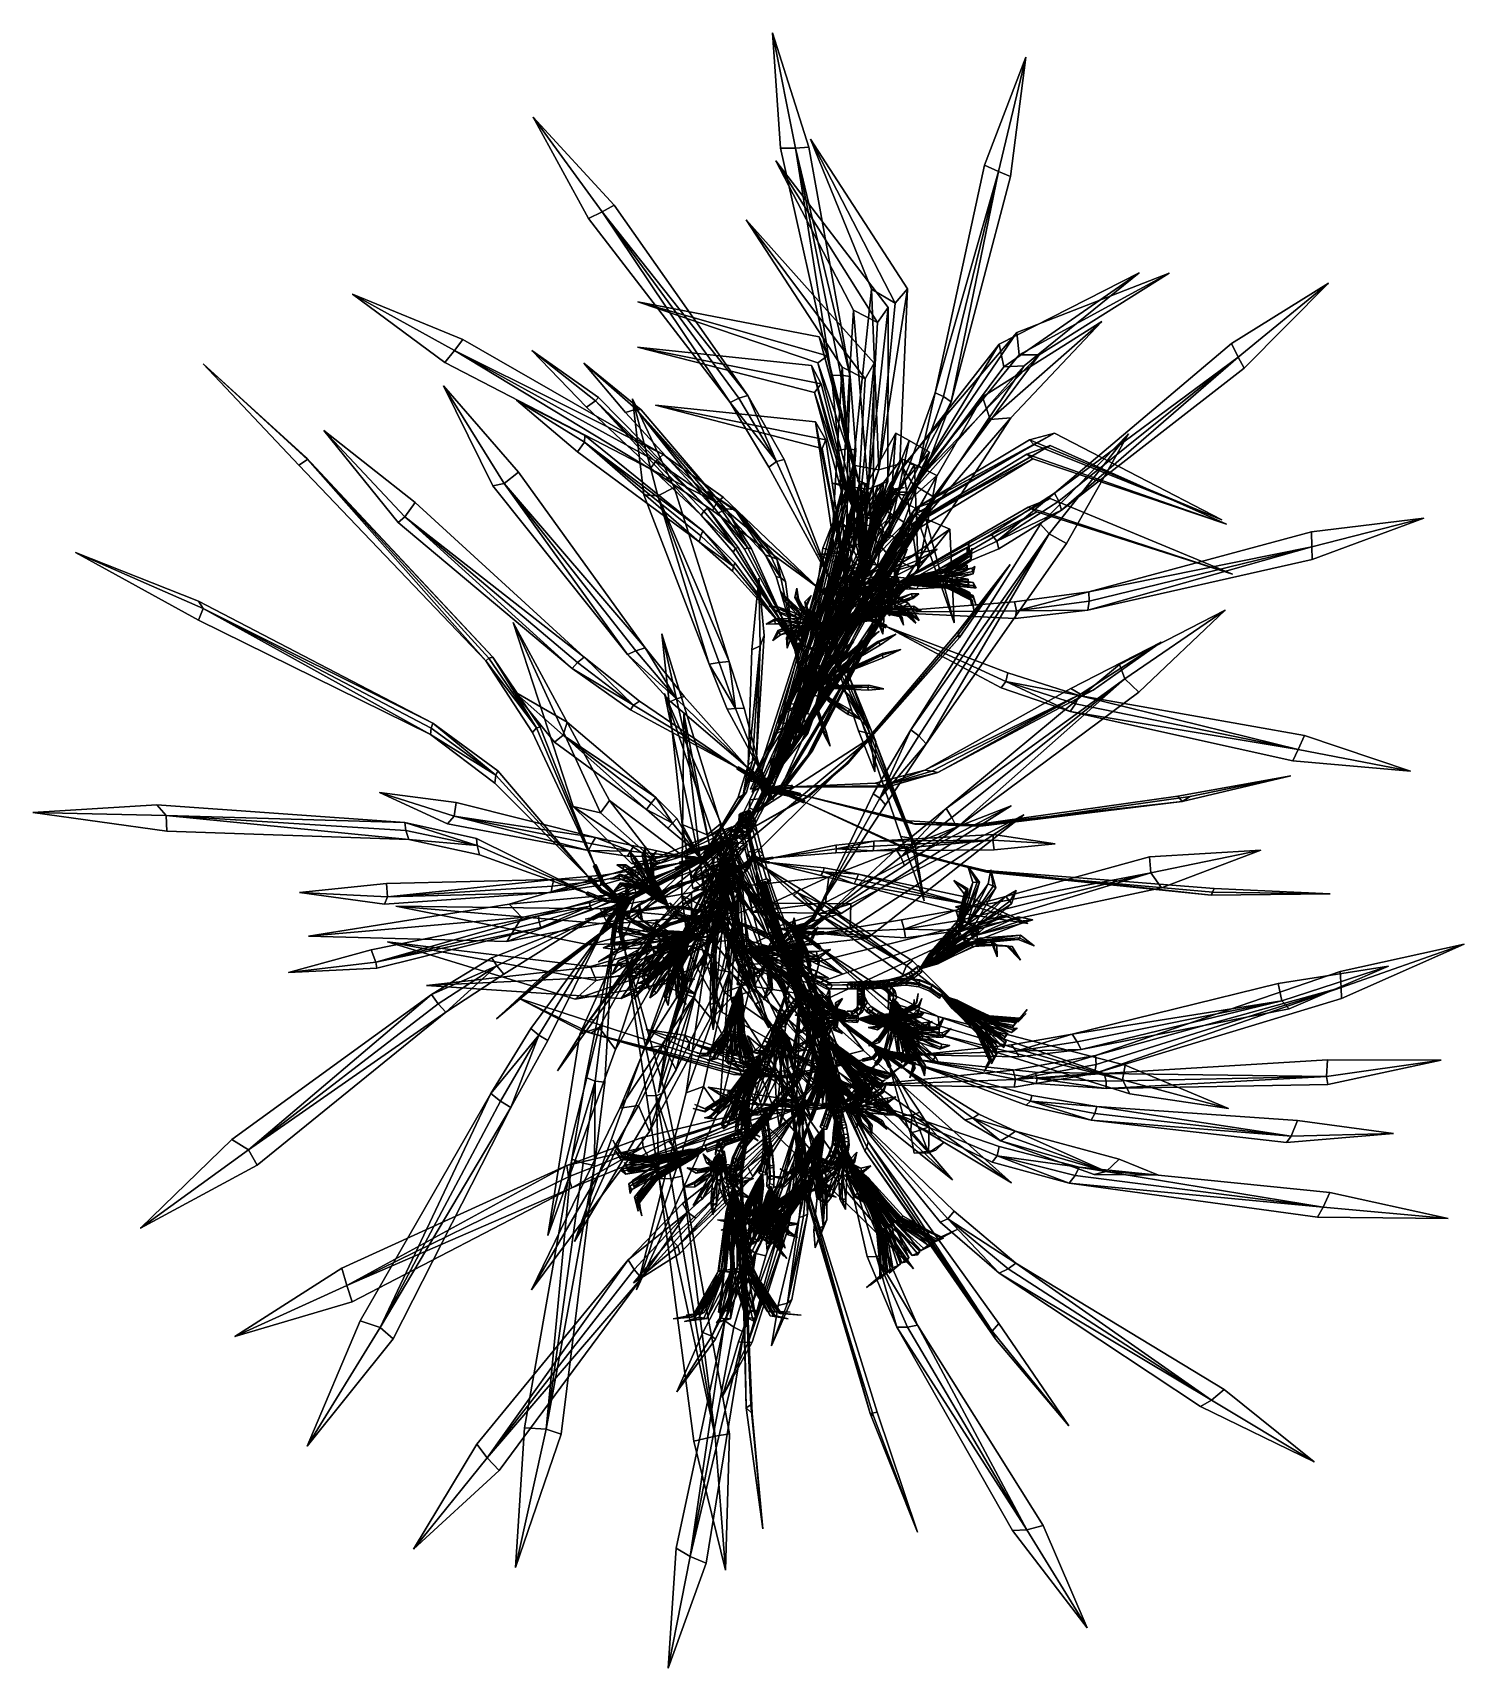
# Model space of a CAD drawing. Header units: metres. Extents: x -544 to 542, y -646 to 594.
import ezdxf

# ---------------------------------------------------------------- set-up
doc = ezdxf.new("R2010")
doc.units = ezdxf.units.M

msp = doc.modelspace()

# ---------------------------------------------------------------- linework, layer by layer
at = {"layer": 'Newplan_1InfInt', "color": 3}
for points in [[(67.4744, 158.3878, 284.3338), (68.9188, 161.8593, 287.0364), (67.8213, 160.2086, 289.7432), (66.377, 156.7371, 287.0406)], [(70.7127, 157.4553, 283.801), (72.157, 160.9268, 286.5036), (68.9188, 161.8593, 287.0364), (67.4744, 158.3878, 284.3338)], [(74.6112, 160.0701, 276.1278), (77.8998, 163.2598, 275.4552), (77.444, 164.4008, 278.638), (74.1554, 161.2112, 279.3105)], [(74.1554, 161.2112, 279.3105), (77.444, 164.4008, 278.638), (79.5193, 162.6827, 280.6372), (76.2307, 159.493, 281.3098)], [(76.9572, 157.6742, 276.2366), (80.2458, 160.8639, 275.564), (77.8998, 163.2598, 275.4552), (74.6112, 160.0701, 276.1278)], [(76.2307, 159.493, 281.3098), (79.5193, 162.6827, 280.6372), (81.241, 160.5093, 278.7483), (77.9524, 157.3196, 279.4209)], [(77.8998, 163.2598, 275.4552), (81.1884, 166.4494, 274.7826), (80.7326, 167.5905, 277.9654), (77.444, 164.4008, 278.638)], [(77.444, 164.4008, 278.638), (80.7326, 167.5905, 277.9654), (82.8079, 165.8723, 279.9647), (79.5193, 162.6827, 280.6372)], [(80.2458, 160.8639, 275.564), (83.5344, 164.0535, 274.8914), (81.1884, 166.4494, 274.7826), (77.8998, 163.2598, 275.4552)], [(79.5193, 162.6827, 280.6372), (82.8079, 165.8723, 279.9647), (84.5296, 163.6989, 278.0757), (81.241, 160.5093, 278.7483)], [(81.241, 160.5093, 278.7483), (84.5296, 163.6989, 278.0757), (83.5344, 164.0535, 274.8914), (80.2458, 160.8639, 275.564)], [(81.1884, 166.4494, 274.7826), (84.477, 169.639, 274.11), (84.02129, 170.7801, 277.2928), (80.7326, 167.5905, 277.9654)], [(80.7326, 167.5905, 277.9654), (84.02129, 170.7801, 277.2928), (86.0966, 169.062, 279.2921), (82.8079, 165.8723, 279.9647)], [(83.5344, 164.0535, 274.8914), (86.8231, 167.2431, 274.2188), (84.477, 169.639, 274.11), (81.1884, 166.4494, 274.7826)], [(82.8079, 165.8723, 279.9647), (86.0966, 169.062, 279.2921), (87.8182, 166.8885, 277.4032), (84.5296, 163.6989, 278.0757)], [(84.5296, 163.6989, 278.0757), (87.8182, 166.8885, 277.4032), (86.8231, 167.2431, 274.2188), (83.5344, 164.0535, 274.8914)], [(63.429, 148.0085, 276.0273), (64.8733, 151.4799, 278.7299), (63.4178, 150.0234, 281.3787), (61.9734, 146.552, 278.6761)], [(61.9734, 146.552, 278.6761), (63.4178, 150.0234, 281.3787), (65.7199, 147.9516, 282.8096), (64.2755, 144.4801, 280.1069)], [(62.9277, 147.9255, 276.4019), (64.372, 151.3969, 279.1045), (63.5732, 149.6086, 281.8284), (62.1288, 146.1372, 279.1258)], [(62.1288, 146.1372, 279.1258), (63.5732, 149.6086, 281.8284), (66.2527, 147.7981, 282.7219), (64.8084, 144.3267, 280.0193)], [(66.1084, 147.2369, 275.5865), (67.5527, 150.7083, 278.2891), (64.372, 151.3969, 279.1045), (62.9277, 147.9255, 276.4019)], [(66.5783, 146.8742, 275.8012), (68.02269, 150.3456, 278.5038), (64.8733, 151.4799, 278.7299), (63.429, 148.0085, 276.0273)], [(64.5858, 151.445, 278.9285), (66.03016, 154.9164, 281.6312), (64.9326, 153.2657, 284.338), (63.4883, 149.7943, 281.6353)], [(63.4883, 149.7943, 281.6353), (64.9326, 153.2657, 284.338), (67.43, 151.338, 285.4794), (65.9857, 147.8665, 282.7767)], [(64.3838, 151.6003, 281.5897), (67.6724, 154.7899, 280.9171), (69.8482, 152.9113, 282.647), (66.5596, 149.7217, 283.3196)], [(64.5736, 150.7229, 278.357), (67.8623, 153.9125, 277.6844), (67.6724, 154.7899, 280.9171), (64.3838, 151.6003, 281.5897)], [(66.8686, 148.2938, 278.0589), (70.1572, 151.4834, 277.3863), (67.8623, 153.9125, 277.6844), (64.5736, 150.7229, 278.357)], [(67.824, 150.5125, 278.3957), (69.2684, 153.9839, 281.0984), (66.03016, 154.9164, 281.6312), (64.5858, 151.445, 278.9285)], [(66.03016, 154.9164, 281.6312), (67.4744, 158.3878, 284.3338), (66.377, 156.7371, 287.0406), (64.9326, 153.2657, 284.338)], [(64.9326, 153.2657, 284.338), (66.377, 156.7371, 287.0406), (68.8744, 154.8094, 288.182), (67.43, 151.338, 285.4794)], [(65.9857, 147.8665, 282.7767), (67.43, 151.338, 285.4794), (70.09435, 151.7793, 283.4887), (68.65, 148.3079, 280.786)], [(69.2684, 153.9839, 281.0984), (70.7127, 157.4553, 283.801), (67.4744, 158.3878, 284.3338), (66.03016, 154.9164, 281.6312)], [(67.305, 145.0166, 277.7988), (68.7493, 148.4881, 280.5014), (67.5527, 150.7083, 278.2891), (66.1084, 147.2369, 275.5865)], [(66.377, 156.7371, 287.0406), (67.8213, 160.2086, 289.7432), (70.3187, 158.2809, 290.8846), (68.8744, 154.8094, 288.182)], [(66.5596, 149.7217, 283.3196), (69.8482, 152.9113, 282.647), (71.4032, 150.8553, 280.4997), (68.1145, 147.6657, 281.1722)], [(67.09855, 144.7061, 278.3081), (68.5428, 148.1775, 281.0107), (68.02269, 150.3456, 278.5038), (66.5783, 146.8742, 275.8012)], [(68.1145, 147.6657, 281.1722), (71.4032, 150.8553, 280.4997), (70.1572, 151.4834, 277.3863), (66.8686, 148.2938, 278.0589)], [(67.43, 151.338, 285.4794), (68.8744, 154.8094, 288.182), (71.5386, 155.2507, 286.1913), (70.09435, 151.7793, 283.4887)], [(67.6724, 154.7899, 280.9171), (70.961, 157.9795, 280.2445), (73.1368, 156.101, 281.9745), (69.8482, 152.9113, 282.647)], [(67.8623, 153.9125, 277.6844), (71.1509, 157.1021, 277.0119), (70.961, 157.9795, 280.2445), (67.6724, 154.7899, 280.9171)], [(68.65, 148.3079, 280.786), (70.09435, 151.7793, 283.4887), (69.2684, 153.9839, 281.0984), (67.824, 150.5125, 278.3957)], [(70.1572, 151.4834, 277.3863), (73.4458, 154.6731, 276.7137), (71.1509, 157.1021, 277.0119), (67.8623, 153.9125, 277.6844)], [(68.8744, 154.8094, 288.182), (70.3187, 158.2809, 290.8846), (72.983, 158.7222, 288.894), (71.5386, 155.2507, 286.1913)], [(70.09435, 151.7793, 283.4887), (71.5386, 155.2507, 286.1913), (70.7127, 157.4553, 283.801), (69.2684, 153.9839, 281.0984)], [(69.8482, 152.9113, 282.647), (73.1368, 156.101, 281.9745), (74.6918, 154.045, 279.8271), (71.4032, 150.8553, 280.4997)], [(71.4032, 150.8553, 280.4997), (74.6918, 154.045, 279.8271), (73.4458, 154.6731, 276.7137), (70.1572, 151.4834, 277.3863)], [(71.5386, 155.2507, 286.1913), (72.983, 158.7222, 288.894), (72.157, 160.9268, 286.5036), (70.7127, 157.4553, 283.801)], [(70.961, 157.9795, 280.2445), (74.2496, 161.1692, 279.572), (76.4255, 159.2906, 281.3019), (73.1368, 156.101, 281.9745)], [(71.1509, 157.1021, 277.0119), (74.4395, 160.2918, 276.3393), (74.2496, 161.1692, 279.572), (70.961, 157.9795, 280.2445)], [(73.4458, 154.6731, 276.7137), (76.7345, 157.8627, 276.0412), (74.4395, 160.2918, 276.3393), (71.1509, 157.1021, 277.0119)], [(73.1368, 156.101, 281.9745), (76.4255, 159.2906, 281.3019), (77.9804, 157.2346, 279.1545), (74.6918, 154.045, 279.8271)], [(74.6918, 154.045, 279.8271), (77.9804, 157.2346, 279.1545), (76.7345, 157.8627, 276.0412), (73.4458, 154.6731, 276.7137)], [(77.9524, 157.3196, 279.4209), (81.241, 160.5093, 278.7483), (80.2458, 160.8639, 275.564), (76.9572, 157.6742, 276.2366)], [(57.3641, 134.0878, 265.4153), (58.8084, 137.5592, 268.118), (57.7109, 135.9085, 270.8248), (56.2666, 132.4371, 268.1221)], [(57.1503, 134.0397, 265.5913), (58.5947, 137.5112, 268.294), (57.7958, 135.7229, 271.0179), (56.3515, 132.2514, 268.3152)], [(60.331, 133.3512, 264.7759), (61.7754, 136.8226, 267.4785), (58.5947, 137.5112, 268.294), (57.1503, 134.0397, 265.5913)], [(60.6023, 133.1553, 264.8825), (62.04672, 136.6267, 267.5852), (58.8084, 137.5592, 268.118), (57.3641, 134.0878, 265.4153)], [(58.8084, 137.5592, 268.118), (60.2528, 141.0307, 270.8206), (59.1553, 139.38, 273.5274), (57.7109, 135.9085, 270.8248)], [(57.7109, 135.9085, 270.8248), (59.1553, 139.38, 273.5274), (61.6527, 137.4522, 274.6688), (60.2083, 133.9808, 271.9662)], [(58.5947, 137.5112, 268.294), (60.03905, 140.9826, 270.9966), (59.2401, 139.1943, 273.7205), (57.7958, 135.7229, 271.0179)], [(57.7958, 135.7229, 271.0179), (59.2401, 139.1943, 273.7205), (61.9197, 137.3838, 274.614), (60.4753, 133.9124, 271.9114)], [(61.7754, 136.8226, 267.4785), (63.2197, 140.294, 270.1812), (60.03905, 140.9826, 270.9966), (58.5947, 137.5112, 268.294)], [(62.04672, 136.6267, 267.5852), (63.491, 140.0981, 270.2878), (60.2528, 141.0307, 270.8206), (58.8084, 137.5592, 268.118)], [(61.09216, 141.9592, 272.4118), (61.8867, 142.1134, 276.9709), (59.7556, 139.563, 277.4286), (58.961, 139.4087, 272.8695)], [(58.961, 139.4087, 272.8695), (59.7556, 139.563, 277.4286), (61.5503, 136.6694, 277.2138), (60.7557, 136.5152, 272.6546)], [(60.5403, 141.0656, 270.622), (61.9847, 144.5371, 273.3247), (60.5291, 143.0805, 275.9734), (59.08479, 139.6091, 273.2708)], [(59.08479, 139.6091, 273.2708), (60.5291, 143.0805, 275.9734), (62.8312, 141.0087, 277.4043), (61.3869, 137.5373, 274.7017)], [(60.03905, 140.9826, 270.9966), (61.4833, 144.454, 273.6992), (60.6845, 142.6657, 276.4232), (59.2401, 139.1943, 273.7205)], [(59.2401, 139.1943, 273.7205), (60.6845, 142.6657, 276.4232), (63.364, 140.8553, 277.3167), (61.9197, 137.3838, 274.614)], [(61.8867, 142.1134, 276.9709), (62.6812, 142.2677, 281.5301), (60.5501, 139.7172, 281.9878), (59.7556, 139.563, 277.4286)], [(59.7556, 139.563, 277.4286), (60.5501, 139.7172, 281.9878), (62.3448, 136.8237, 281.7729), (61.5503, 136.6694, 277.2138)], [(63.2197, 140.294, 270.1812), (64.6641, 143.7655, 272.8838), (61.4833, 144.454, 273.6992), (60.03905, 140.9826, 270.9966)], [(60.2083, 133.9808, 271.9662), (61.6527, 137.4522, 274.6688), (64.317, 137.8936, 272.6781), (62.8726, 134.4221, 269.9755)], [(61.5276, 131.1309, 266.9883), (62.972, 134.6023, 269.6909), (61.7754, 136.8226, 267.4785), (60.331, 133.3512, 264.7759)], [(60.4753, 133.9124, 271.9114), (61.9197, 137.3838, 274.614), (64.4163, 138.0738, 272.3935), (62.972, 134.6023, 269.6909)], [(61.9847, 144.5371, 273.3247), (63.429, 148.0085, 276.0273), (61.9734, 146.552, 278.6761), (60.5291, 143.0805, 275.9734)], [(60.5291, 143.0805, 275.9734), (61.9734, 146.552, 278.6761), (64.2755, 144.4801, 280.1069), (62.8312, 141.0087, 277.4043)], [(63.6896, 139.9313, 270.3959), (65.134, 143.4028, 273.0986), (61.9847, 144.5371, 273.3247), (60.5403, 141.0656, 270.622)], [(62.6812, 142.2677, 281.5301), (63.4758, 142.4219, 286.0893), (61.3447, 139.8714, 286.547), (60.5501, 139.7172, 281.9878)], [(60.5501, 139.7172, 281.9878), (61.3447, 139.8714, 286.547), (63.1394, 136.9779, 286.3321), (62.3448, 136.8237, 281.7729)], [(61.4283, 130.9507, 267.2729), (62.8726, 134.4221, 269.9755), (62.04672, 136.6267, 267.5852), (60.6023, 133.1553, 264.8825)], [(61.4833, 144.454, 273.6992), (62.9277, 147.9255, 276.4019), (62.1288, 146.1372, 279.1258), (60.6845, 142.6657, 276.4232)], [(60.6845, 142.6657, 276.4232), (62.1288, 146.1372, 279.1258), (64.8084, 144.3267, 280.0193), (63.364, 140.8553, 277.3167)], [(60.7557, 136.5152, 272.6546), (61.5503, 136.6694, 277.2138), (64.7474, 137.5012, 276.6284), (63.9528, 137.347, 272.0693)], [(64.1595, 140.6923, 271.9201), (64.9541, 140.8465, 276.4792), (61.8867, 142.1134, 276.9709), (61.09216, 141.9592, 272.4118)], [(63.7474, 142.4748, 286.0402), (64.542, 142.629, 290.5994), (62.1735, 140.3042, 291.0908), (61.3789, 140.1499, 286.5316)], [(61.3789, 140.1499, 286.5316), (62.1735, 140.3042, 291.0908), (63.6196, 137.2806, 290.941), (62.825, 137.1263, 286.3819)], [(61.3869, 137.5373, 274.7017), (62.8312, 141.0087, 277.4043), (65.6542, 141.2346, 275.6055), (64.2098, 137.7632, 272.9028)], [(64.6641, 143.7655, 272.8838), (66.1084, 147.2369, 275.5865), (62.9277, 147.9255, 276.4019), (61.4833, 144.454, 273.6992)], [(61.5503, 136.6694, 277.2138), (62.3448, 136.8237, 281.7729), (65.5419, 137.6555, 281.1876), (64.7474, 137.5012, 276.6284)], [(62.972, 134.6023, 269.6909), (64.4163, 138.0738, 272.3935), (63.2197, 140.294, 270.1812), (61.7754, 136.8226, 267.4785)], [(64.9541, 140.8465, 276.4792), (65.7487, 141.0008, 281.0384), (62.6812, 142.2677, 281.5301), (61.8867, 142.1134, 276.9709)], [(61.9197, 137.3838, 274.614), (63.364, 140.8553, 277.3167), (65.8607, 141.5452, 275.0962), (64.4163, 138.0738, 272.3935)], [(65.134, 143.4028, 273.0986), (66.5783, 146.8742, 275.8012), (63.429, 148.0085, 276.0273), (61.9847, 144.5371, 273.3247)], [(62.8726, 134.4221, 269.9755), (64.317, 137.8936, 272.6781), (63.491, 140.0981, 270.2878), (62.04672, 136.6267, 267.5852)], [(64.542, 142.629, 290.5994), (65.3365, 142.7832, 295.1585), (62.968, 140.4584, 295.65), (62.1735, 140.3042, 291.0908)], [(62.1735, 140.3042, 291.0908), (62.968, 140.4584, 295.65), (64.4141, 137.4348, 295.5002), (63.6196, 137.2806, 290.941)], [(62.3448, 136.8237, 281.7729), (63.1394, 136.9779, 286.3321), (66.3365, 137.8097, 285.7468), (65.5419, 137.6555, 281.1876)], [(65.7487, 141.0008, 281.0384), (66.5432, 141.155, 285.5976), (63.4758, 142.4219, 286.0893), (62.6812, 142.2677, 281.5301)], [(62.825, 137.1263, 286.3819), (63.6196, 137.2806, 290.941), (66.8953, 137.7085, 290.3557), (66.1007, 137.5542, 285.7965)], [(62.8312, 141.0087, 277.4043), (64.2755, 144.4801, 280.1069), (67.09855, 144.7061, 278.3081), (65.6542, 141.2346, 275.6055)], [(65.3365, 142.7832, 295.1585), (66.1311, 142.9375, 299.7177), (63.7626, 140.6127, 300.2091), (62.968, 140.4584, 295.65)], [(62.968, 140.4584, 295.65), (63.7626, 140.6127, 300.2091), (65.2087, 137.589, 300.0594), (64.4141, 137.4348, 295.5002)], [(64.4163, 138.0738, 272.3935), (65.8607, 141.5452, 275.0962), (64.6641, 143.7655, 272.8838), (63.2197, 140.294, 270.1812)], [(63.364, 140.8553, 277.3167), (64.8084, 144.3267, 280.0193), (67.305, 145.0166, 277.7988), (65.8607, 141.5452, 275.0962)], [(63.6196, 137.2806, 290.941), (64.4141, 137.4348, 295.5002), (67.6898, 137.8627, 294.9149), (66.8953, 137.7085, 290.3557)], [(64.2098, 137.7632, 272.9028), (65.6542, 141.2346, 275.6055), (65.134, 143.4028, 273.0986), (63.6896, 139.9313, 270.3959)], [(66.6794, 140.9097, 285.5822), (67.4739, 141.0639, 290.1413), (64.542, 142.629, 290.5994), (63.7474, 142.4748, 286.0402)], [(63.9528, 137.347, 272.0693), (64.7474, 137.5012, 276.6284), (64.9541, 140.8465, 276.4792), (64.1595, 140.6923, 271.9201)], [(64.2755, 144.4801, 280.1069), (65.7199, 147.9516, 282.8096), (68.5428, 148.1775, 281.0107), (67.09855, 144.7061, 278.3081)], [(64.4141, 137.4348, 295.5002), (65.2087, 137.589, 300.0594), (68.4844, 138.0169, 299.474), (67.6898, 137.8627, 294.9149)], [(67.4739, 141.0639, 290.1413), (68.2685, 141.2181, 294.7005), (65.3365, 142.7832, 295.1585), (64.542, 142.629, 290.5994)], [(65.8607, 141.5452, 275.0962), (67.305, 145.0166, 277.7988), (66.1084, 147.2369, 275.5865), (64.6641, 143.7655, 272.8838)], [(64.7474, 137.5012, 276.6284), (65.5419, 137.6555, 281.1876), (65.7487, 141.0008, 281.0384), (64.9541, 140.8465, 276.4792)], [(64.8084, 144.3267, 280.0193), (66.2527, 147.7981, 282.7219), (68.7493, 148.4881, 280.5014), (67.305, 145.0166, 277.7988)], [(65.6542, 141.2346, 275.6055), (67.09855, 144.7061, 278.3081), (66.5783, 146.8742, 275.8012), (65.134, 143.4028, 273.0986)], [(68.2685, 141.2181, 294.7005), (69.06312, 141.3724, 299.2597), (66.1311, 142.9375, 299.7177), (65.3365, 142.7832, 295.1585)], [(65.5419, 137.6555, 281.1876), (66.3365, 137.8097, 285.7468), (66.5432, 141.155, 285.5976), (65.7487, 141.0008, 281.0384)], [(66.1007, 137.5542, 285.7965), (66.8953, 137.7085, 290.3557), (67.4739, 141.0639, 290.1413), (66.6794, 140.9097, 285.5822)], [(66.8953, 137.7085, 290.3557), (67.6898, 137.8627, 294.9149), (68.2685, 141.2181, 294.7005), (67.4739, 141.0639, 290.1413)], [(67.6898, 137.8627, 294.9149), (68.4844, 138.0169, 299.474), (69.06312, 141.3724, 299.2597), (68.2685, 141.2181, 294.7005)], [(55.9197, 130.6163, 262.7127), (57.3641, 134.0878, 265.4153), (56.2666, 132.4371, 268.1221), (54.8223, 128.9657, 265.4195)], [(54.8223, 128.9657, 265.4195), (56.2666, 132.4371, 268.1221), (58.764, 130.5094, 269.2635), (57.3197, 127.0379, 266.5609)], [(55.706, 130.5683, 262.8887), (57.1503, 134.0397, 265.5913), (56.3515, 132.2514, 268.3152), (54.9071, 128.78, 265.6126)], [(54.9071, 128.78, 265.6126), (56.3515, 132.2514, 268.3152), (59.03105, 130.441, 269.2087), (57.5867, 126.9695, 266.5061)], [(58.8867, 129.8797, 262.0733), (60.331, 133.3512, 264.7759), (57.1503, 134.0397, 265.5913), (55.706, 130.5683, 262.8887)], [(59.158, 129.6838, 262.1799), (60.6023, 133.1553, 264.8825), (57.3641, 134.0878, 265.4153), (55.9197, 130.6163, 262.7127)], [(56.2666, 132.4371, 268.1221), (57.7109, 135.9085, 270.8248), (60.2083, 133.9808, 271.9662), (58.764, 130.5094, 269.2635)], [(56.3515, 132.2514, 268.3152), (57.7958, 135.7229, 271.0179), (60.4753, 133.9124, 271.9114), (59.03105, 130.441, 269.2087)], [(57.3197, 127.0379, 266.5609), (58.764, 130.5094, 269.2635), (61.4283, 130.9507, 267.2729), (59.9839, 127.4793, 264.5702)], [(57.5867, 126.9695, 266.5061), (59.03105, 130.441, 269.2087), (61.5276, 131.1309, 266.9883), (60.08335, 127.6595, 264.2856)], [(58.764, 130.5094, 269.2635), (60.2083, 133.9808, 271.9662), (62.8726, 134.4221, 269.9755), (61.4283, 130.9507, 267.2729)], [(60.08335, 127.6595, 264.2856), (61.5276, 131.1309, 266.9883), (60.331, 133.3512, 264.7759), (58.8867, 129.8797, 262.0733)], [(59.03105, 130.441, 269.2087), (60.4753, 133.9124, 271.9114), (62.972, 134.6023, 269.6909), (61.5276, 131.1309, 266.9883)], [(59.9839, 127.4793, 264.5702), (61.4283, 130.9507, 267.2729), (60.6023, 133.1553, 264.8825), (59.158, 129.6838, 262.1799)], [(-28.1729, -74.2516, 425.989), (-31.7243, -74.6942, 428.7767), (-33.3846, -76.3547, 426.398), (-29.8331, -75.9121, 423.6103)], [(-26.5057, -76.4606, 427.7623), (-30.05716, -76.9031, 430.55), (-31.7243, -74.6942, 428.7767), (-28.1729, -74.2516, 425.989)], [(-24.6215, -73.809, 423.2013), (-28.1729, -74.2516, 425.989), (-29.8331, -75.9121, 423.6103), (-26.2817, -75.4696, 420.8226)], [(-22.9543, -76.01804, 424.9746), (-26.5057, -76.4606, 427.7623), (-28.1729, -74.2516, 425.989), (-24.6215, -73.809, 423.2013)], [(-21.07011, -73.3664, 420.4136), (-24.6215, -73.809, 423.2013), (-26.2817, -75.4696, 420.8226), (-22.7303, -75.02705, 418.0349)], [(-19.4028, -75.5754, 422.1869), (-22.9543, -76.01804, 424.9746), (-24.6215, -73.809, 423.2013), (-21.07011, -73.3664, 420.4136)], [(-21.8851, -73.5677, 420.7443), (-22.1052, -74.9056, 425.0734), (-24.07766, -77.3878, 424.206), (-23.8575, -76.04991, 419.8769)], [(-21.2785, -73.4648, 420.8069), (-21.4986, -74.8027, 425.136), (-24.01365, -76.8668, 424.3702), (-23.7935, -75.5289, 420.0411)], [(-21.665, -72.2298, 416.4152), (-21.8851, -73.5677, 420.7443), (-23.8575, -76.04991, 419.8769), (-23.6374, -74.712, 415.5478)], [(-21.3986, -72.1682, 416.4478), (-21.6187, -73.5061, 420.7769), (-23.8389, -75.7877, 419.9588), (-23.6188, -74.4498, 415.6297)], [(-23.6188, -74.4498, 415.6297), (-23.8389, -75.7877, 419.9588), (-22.2389, -78.5528, 419.1856), (-22.01878, -77.2149, 414.8565)], [(-21.4449, -70.8919, 412.0861), (-21.665, -72.2298, 416.4152), (-23.6374, -74.712, 415.5478), (-23.4173, -73.374, 411.2187)], [(-23.4173, -73.374, 411.2187), (-23.6374, -74.712, 415.5478), (-21.6989, -77.3397, 414.8342), (-21.4788, -76.00185, 410.5051)], [(-21.1785, -70.8303, 412.1187), (-21.3986, -72.1682, 416.4478), (-23.6188, -74.4498, 415.6297), (-23.3987, -73.1119, 411.3006)], [(-23.3987, -73.1119, 411.3006), (-23.6188, -74.4498, 415.6297), (-22.01878, -77.2149, 414.8565), (-21.7986, -75.877, 410.5274)], [(-21.2248, -69.554, 407.757), (-21.4449, -70.8919, 412.0861), (-23.4173, -73.374, 411.2187), (-23.1972, -72.03617, 406.8896)], [(-23.1972, -72.03617, 406.8896), (-23.4173, -73.374, 411.2187), (-21.4788, -76.00185, 410.5051), (-21.2587, -74.6639, 406.176)], [(-20.9584, -69.4924, 407.7896), (-21.1785, -70.8303, 412.1187), (-23.3987, -73.1119, 411.3006), (-23.1785, -71.7739, 406.9715)], [(-23.1785, -71.7739, 406.9715), (-23.3987, -73.1119, 411.3006), (-21.7986, -75.877, 410.5274), (-21.5785, -74.539, 406.1983)], [(-18.7744, -74.6163, 420.5784), (-18.9945, -75.9542, 424.9075), (-22.1052, -74.9056, 425.0734), (-21.8851, -73.5677, 420.7443)], [(-18.5543, -73.2784, 416.2493), (-18.7744, -74.6163, 420.5784), (-21.8851, -73.5677, 420.7443), (-21.665, -72.2298, 416.4152)], [(-21.5785, -74.539, 406.1983), (-21.7986, -75.877, 410.5274), (-18.5747, -75.3301, 410.8604), (-18.3546, -73.9922, 406.5313)], [(-18.3341, -71.9405, 411.9202), (-18.5543, -73.2784, 416.2493), (-21.665, -72.2298, 416.4152), (-21.4449, -70.8919, 412.0861)], [(-18.4058, -73.5019, 416.1877), (-18.6259, -74.8398, 420.5168), (-21.6187, -73.5061, 420.7769), (-21.3986, -72.1682, 416.4478)], [(-18.4733, -75.1366, 420.4329), (-18.6934, -76.4745, 424.762), (-21.4986, -74.8027, 425.136), (-21.2785, -73.4648, 420.8069)], [(-21.2587, -74.6639, 406.176), (-21.4788, -76.00185, 410.5051), (-18.355, -75.08053, 410.9487), (-18.1349, -73.7426, 406.6196)], [(-18.114, -70.6026, 407.5911), (-18.3341, -71.9405, 411.9202), (-21.4449, -70.8919, 412.0861), (-21.2248, -69.554, 407.757)], [(-18.1856, -72.164, 411.8586), (-18.4058, -73.5019, 416.1877), (-21.3986, -72.1682, 416.4478), (-21.1785, -70.8303, 412.1187)], [(-17.9655, -70.8261, 407.5295), (-18.1856, -72.164, 411.8586), (-21.1785, -70.8303, 412.1187), (-20.9584, -69.4924, 407.7896)], [(-18.7948, -76.668, 415.1895), (-19.01495, -78.00599, 419.5186), (-18.6259, -74.8398, 420.5168), (-18.4058, -73.5019, 416.1877)], [(-18.5751, -76.4184, 415.2778), (-18.7952, -77.7563, 419.6069), (-18.7744, -74.6163, 420.5784), (-18.5543, -73.2784, 416.2493)], [(-18.5747, -75.3301, 410.8604), (-18.7948, -76.668, 415.1895), (-18.4058, -73.5019, 416.1877), (-18.1856, -72.164, 411.8586)], [(-18.355, -75.08053, 410.9487), (-18.5751, -76.4184, 415.2778), (-18.5543, -73.2784, 416.2493), (-18.3341, -71.9405, 411.9202)], [(-18.3546, -73.9922, 406.5313), (-18.5747, -75.3301, 410.8604), (-18.1856, -72.164, 411.8586), (-17.9655, -70.8261, 407.5295)], [(-18.1349, -73.7426, 406.6196), (-18.355, -75.08053, 410.9487), (-18.3341, -71.9405, 411.9202), (-18.114, -70.6026, 407.5911)], [(-38.656, -75.6242, 434.563), (-42.2074, -76.06681, 437.3507), (-43.9659, -77.3774, 434.9024), (-40.4145, -76.9348, 432.1147)], [(-40.4145, -76.9348, 432.1147), (-43.9659, -77.3774, 434.9024), (-43.526, -80.6344, 434.9458), (-39.9745, -80.1918, 432.1581)], [(-39.9745, -80.1918, 432.1581), (-43.526, -80.6344, 434.9458), (-41.4547, -81.3397, 437.4725), (-37.9033, -80.8971, 434.6848)], [(-37.1129, -78.05907, 436.1423), (-40.6643, -78.5016, 438.93), (-42.2074, -76.06681, 437.3507), (-38.656, -75.6242, 434.563)], [(-37.9033, -80.8971, 434.6848), (-41.4547, -81.3397, 437.4725), (-40.6643, -78.5016, 438.93), (-37.1129, -78.05907, 436.1423)], [(-35.1046, -75.1816, 431.7753), (-38.656, -75.6242, 434.563), (-40.4145, -76.9348, 432.1147), (-36.863, -76.4922, 429.3271)], [(-36.863, -76.4922, 429.3271), (-40.4145, -76.9348, 432.1147), (-39.9745, -80.1918, 432.1581), (-36.4231, -79.7492, 429.3704)], [(-36.4231, -79.7492, 429.3704), (-39.9745, -80.1918, 432.1581), (-37.9033, -80.8971, 434.6848), (-34.3519, -80.4546, 431.8971)], [(-33.5615, -77.6164, 433.3546), (-37.1129, -78.05907, 436.1423), (-38.656, -75.6242, 434.563), (-35.1046, -75.1816, 431.7753)], [(-34.3519, -80.4546, 431.8971), (-37.9033, -80.8971, 434.6848), (-37.1129, -78.05907, 436.1423), (-33.5615, -77.6164, 433.3546)], [(-31.5532, -74.739, 428.9876), (-35.1046, -75.1816, 431.7753), (-36.863, -76.4922, 429.3271), (-33.3116, -76.04967, 426.5394)], [(-33.3116, -76.04967, 426.5394), (-36.863, -76.4922, 429.3271), (-36.4231, -79.7492, 429.3704), (-32.8717, -79.3067, 426.5827)], [(-32.8717, -79.3067, 426.5827), (-36.4231, -79.7492, 429.3704), (-34.3519, -80.4546, 431.8971), (-30.8004, -80.01203, 429.1094)], [(-30.01012, -77.1739, 430.5669), (-33.5615, -77.6164, 433.3546), (-35.1046, -75.1816, 431.7753), (-31.5532, -74.739, 428.9876)], [(-30.8004, -80.01203, 429.1094), (-34.3519, -80.4546, 431.8971), (-33.5615, -77.6164, 433.3546), (-30.01012, -77.1739, 430.5669)], [(-29.8331, -75.9121, 423.6103), (-33.3846, -76.3547, 426.398), (-32.7035, -79.55, 426.7584), (-29.1521, -79.1074, 423.9707)], [(-29.1521, -79.1074, 423.9707), (-32.7035, -79.55, 426.7584), (-30.6588, -79.887, 429.3098), (-27.1074, -79.4444, 426.5221)], [(-27.1074, -79.4444, 426.5221), (-30.6588, -79.887, 429.3098), (-30.05716, -76.9031, 430.55), (-26.5057, -76.4606, 427.7623)], [(-26.2817, -75.4696, 420.8226), (-29.8331, -75.9121, 423.6103), (-29.1521, -79.1074, 423.9707), (-25.6006, -78.6649, 421.183)], [(-25.6006, -78.6649, 421.183), (-29.1521, -79.1074, 423.9707), (-27.1074, -79.4444, 426.5221), (-23.5559, -79.00191, 423.7344)], [(-23.5559, -79.00191, 423.7344), (-27.1074, -79.4444, 426.5221), (-26.5057, -76.4606, 427.7623), (-22.9543, -76.01804, 424.9746)], [(-22.7303, -75.02705, 418.0349), (-26.2817, -75.4696, 420.8226), (-25.6006, -78.6649, 421.183), (-22.04926, -78.2223, 418.3953)], [(-22.04926, -78.2223, 418.3953), (-25.6006, -78.6649, 421.183), (-23.5559, -79.00191, 423.7344), (-20.00457, -78.5593, 420.9467)], [(-22.7193, -80.1957, 442.4224), (-22.9394, -81.5336, 446.7515), (-25.1596, -83.8152, 445.9334), (-24.9395, -82.4773, 441.6043)], [(-24.9395, -82.4773, 441.6043), (-25.1596, -83.8152, 445.9334), (-23.5595, -86.5803, 445.1602), (-23.3394, -85.2424, 440.8311)], [(-22.4992, -78.8578, 438.0933), (-22.7193, -80.1957, 442.4224), (-24.9395, -82.4773, 441.6043), (-24.7194, -81.1393, 437.2752)], [(-24.7194, -81.1393, 437.2752), (-24.9395, -82.4773, 441.6043), (-23.3394, -85.2424, 440.8311), (-23.1193, -83.9044, 436.502)], [(-22.2791, -77.5199, 433.7642), (-22.4992, -78.8578, 438.0933), (-24.7194, -81.1393, 437.2752), (-24.4992, -79.8014, 432.9461)], [(-24.4992, -79.8014, 432.9461), (-24.7194, -81.1393, 437.2752), (-23.1193, -83.9044, 436.502), (-22.8992, -82.5665, 432.1729)], [(-22.3253, -76.2436, 429.4025), (-22.5454, -77.5815, 433.7316), (-24.5178, -80.06365, 432.8642), (-24.2977, -78.7257, 428.5351)], [(-24.2977, -78.7257, 428.5351), (-24.5178, -80.06365, 432.8642), (-22.5794, -82.6914, 432.1506), (-22.3592, -81.3535, 427.8215)], [(-21.7187, -76.1407, 429.4651), (-21.9388, -77.4786, 433.7942), (-24.4538, -79.5426, 433.0284), (-24.2337, -78.2047, 428.6993)], [(-24.2337, -78.2047, 428.6993), (-24.4538, -79.5426, 433.0284), (-23.1425, -82.4404, 432.1996), (-22.9224, -81.1025, 427.8705)], [(-22.1052, -74.9056, 425.0734), (-22.3253, -76.2436, 429.4025), (-24.2977, -78.7257, 428.5351), (-24.07766, -77.3878, 424.206)], [(-24.07766, -77.3878, 424.206), (-24.2977, -78.7257, 428.5351), (-22.3592, -81.3535, 427.8215), (-22.1391, -80.01559, 423.4924)], [(-21.4986, -74.8027, 425.136), (-21.7187, -76.1407, 429.4651), (-24.2337, -78.2047, 428.6993), (-24.01365, -76.8668, 424.3702)], [(-24.01365, -76.8668, 424.3702), (-24.2337, -78.2047, 428.6993), (-22.9224, -81.1025, 427.8705), (-22.7023, -79.7646, 423.5414)], [(-23.8575, -76.04991, 419.8769), (-24.07766, -77.3878, 424.206), (-22.1391, -80.01559, 423.4924), (-21.919, -78.6776, 419.1633)], [(-23.7935, -75.5289, 420.0411), (-24.01365, -76.8668, 424.3702), (-22.7023, -79.7646, 423.5414), (-22.4821, -78.4267, 419.2122)], [(-21.2668, -78.4644, 435.1732), (-19.1541, -81.843, 437.3415), (-21.781, -83.7688, 436.9002), (-23.8936, -80.3902, 434.7319)], [(-23.8936, -80.3902, 434.7319), (-21.781, -83.7688, 436.9002), (-21.419, -85.3699, 434.0526), (-23.5316, -81.9913, 431.8843)], [(-23.6374, -74.712, 415.5478), (-23.8575, -76.04991, 419.8769), (-21.919, -78.6776, 419.1633), (-21.6989, -77.3397, 414.8342)], [(-23.3394, -85.2424, 440.8311), (-23.5595, -86.5803, 445.1602), (-20.3356, -86.03347, 445.4932), (-20.1155, -84.6955, 441.1641)], [(-20.00457, -78.5593, 420.9467), (-23.5559, -79.00191, 423.7344), (-22.9543, -76.01804, 424.9746), (-19.4028, -75.5754, 422.1869)], [(-23.5316, -81.9913, 431.8843), (-21.419, -85.3699, 434.0526), (-18.5099, -84.4083, 432.7166), (-20.6226, -81.02979, 430.5483)], [(-23.1193, -83.9044, 436.502), (-23.3394, -85.2424, 440.8311), (-20.1155, -84.6955, 441.1641), (-19.8954, -83.3576, 436.835)], [(-22.9224, -81.1025, 427.8705), (-23.1425, -82.4404, 432.1996), (-19.8733, -82.1993, 432.4403), (-19.6532, -80.8614, 428.1112)], [(-22.8992, -82.5665, 432.1729), (-23.1193, -83.9044, 436.502), (-19.8954, -83.3576, 436.835), (-19.6753, -82.01973, 432.5059)], [(-19.7265, -81.5294, 442.1624), (-19.9466, -82.8673, 446.4915), (-22.9394, -81.5336, 446.7515), (-22.7193, -80.1957, 442.4224)], [(-22.7023, -79.7646, 423.5414), (-22.9224, -81.1025, 427.8705), (-19.6532, -80.8614, 428.1112), (-19.4331, -79.5235, 423.7821)], [(-19.5063, -80.1915, 437.8333), (-19.7265, -81.5294, 442.1624), (-22.7193, -80.1957, 442.4224), (-22.4992, -78.8578, 438.0933)], [(-22.4821, -78.4267, 419.2122), (-22.7023, -79.7646, 423.5414), (-19.4331, -79.5235, 423.7821), (-19.2129, -78.1856, 419.453)], [(-22.3592, -81.3535, 427.8215), (-22.5794, -82.6914, 432.1506), (-19.4556, -81.7701, 432.5942), (-19.2354, -80.4321, 428.2651)], [(-19.2146, -77.2921, 429.2366), (-19.4347, -78.6301, 433.5657), (-22.5454, -77.5815, 433.7316), (-22.3253, -76.2436, 429.4025)], [(-19.2862, -78.8536, 433.5042), (-19.5063, -80.1915, 437.8333), (-22.4992, -78.8578, 438.0933), (-22.2791, -77.5199, 433.7642)], [(-22.1391, -80.01559, 423.4924), (-22.3592, -81.3535, 427.8215), (-19.2354, -80.4321, 428.2651), (-19.01537, -79.09427, 423.936)], [(-18.9945, -75.9542, 424.9075), (-19.2146, -77.2921, 429.2366), (-22.3253, -76.2436, 429.4025), (-22.1052, -74.9056, 425.0734)], [(-22.01878, -77.2149, 414.8565), (-22.2389, -78.5528, 419.1856), (-19.01495, -78.00599, 419.5186), (-18.7948, -76.668, 415.1895)], [(-21.919, -78.6776, 419.1633), (-22.1391, -80.01559, 423.4924), (-19.01537, -79.09427, 423.936), (-18.7952, -77.7563, 419.6069)], [(-21.7986, -75.877, 410.5274), (-22.01878, -77.2149, 414.8565), (-18.7948, -76.668, 415.1895), (-18.5747, -75.3301, 410.8604)], [(-18.9135, -77.8124, 429.0911), (-19.1337, -79.1503, 433.4202), (-21.9388, -77.4786, 433.7942), (-21.7187, -76.1407, 429.4651)], [(-21.6989, -77.3397, 414.8342), (-21.919, -78.6776, 419.1633), (-18.7952, -77.7563, 419.6069), (-18.5751, -76.4184, 415.2778)], [(-19.1541, -81.843, 437.3415), (-17.04155, -85.2216, 439.5098), (-19.6684, -87.1474, 439.0685), (-21.781, -83.7688, 436.9002)], [(-21.781, -83.7688, 436.9002), (-19.6684, -87.1474, 439.0685), (-19.3063, -88.7485, 436.2209), (-21.419, -85.3699, 434.0526)], [(-18.6934, -76.4745, 424.762), (-18.9135, -77.8124, 429.0911), (-21.7187, -76.1407, 429.4651), (-21.4986, -74.8027, 425.136)], [(-21.4788, -76.00185, 410.5051), (-21.6989, -77.3397, 414.8342), (-18.5751, -76.4184, 415.2778), (-18.355, -75.08053, 410.9487)], [(-21.419, -85.3699, 434.0526), (-19.3063, -88.7485, 436.2209), (-16.3973, -87.7869, 434.8849), (-18.5099, -84.4083, 432.7166)], [(-19.2567, -78.8574, 432.6024), (-17.1441, -82.236, 434.7707), (-19.1541, -81.843, 437.3415), (-21.2668, -78.4644, 435.1732)], [(-20.6226, -81.02979, 430.5483), (-18.5099, -84.4083, 432.7166), (-17.1441, -82.236, 434.7707), (-19.2567, -78.8574, 432.6024)], [(-20.1155, -84.6955, 441.1641), (-20.3356, -86.03347, 445.4932), (-19.9466, -82.8673, 446.4915), (-19.7265, -81.5294, 442.1624)], [(-19.8954, -83.3576, 436.835), (-20.1155, -84.6955, 441.1641), (-19.7265, -81.5294, 442.1624), (-19.5063, -80.1915, 437.8333)], [(-19.6753, -82.01973, 432.5059), (-19.8954, -83.3576, 436.835), (-19.5063, -80.1915, 437.8333), (-19.2862, -78.8536, 433.5042)], [(-19.6532, -80.8614, 428.1112), (-19.8733, -82.1993, 432.4403), (-19.1337, -79.1503, 433.4202), (-18.9135, -77.8124, 429.0911)], [(-17.04155, -85.2216, 439.5098), (-14.9289, -88.6002, 441.6781), (-17.5558, -90.526, 441.2368), (-19.6684, -87.1474, 439.0685)], [(-19.4331, -79.5235, 423.7821), (-19.6532, -80.8614, 428.1112), (-18.9135, -77.8124, 429.0911), (-18.6934, -76.4745, 424.762)], [(-19.2354, -80.4321, 428.2651), (-19.4556, -81.7701, 432.5942), (-19.4347, -78.6301, 433.5657), (-19.2146, -77.2921, 429.2366)], [(-19.2129, -78.1856, 419.453), (-19.4331, -79.5235, 423.7821), (-18.6934, -76.4745, 424.762), (-18.4733, -75.1366, 420.4329)], [(-19.01537, -79.09427, 423.936), (-19.2354, -80.4321, 428.2651), (-19.2146, -77.2921, 429.2366), (-18.9945, -75.9542, 424.9075)], [(-17.1441, -82.236, 434.7707), (-15.03151, -85.6146, 436.939), (-17.04155, -85.2216, 439.5098), (-19.1541, -81.843, 437.3415)], [(-18.7952, -77.7563, 419.6069), (-19.01537, -79.09427, 423.936), (-18.9945, -75.9542, 424.9075), (-18.7744, -74.6163, 420.5784)], [(-18.5099, -84.4083, 432.7166), (-16.3973, -87.7869, 434.8849), (-15.03151, -85.6146, 436.939), (-17.1441, -82.236, 434.7707)], [(-15.03151, -85.6146, 436.939), (-12.9188, -88.9932, 439.1073), (-14.9289, -88.6002, 441.6781), (-17.04155, -85.2216, 439.5098)], [(-16.3973, -87.7869, 434.8849), (-14.2847, -91.1655, 437.0532), (-12.9188, -88.9932, 439.1073), (-15.03151, -85.6146, 436.939)], [(-19.6684, -87.1474, 439.0685), (-17.5558, -90.526, 441.2368), (-17.1937, -92.1271, 438.3892), (-19.3063, -88.7485, 436.2209)], [(-19.3063, -88.7485, 436.2209), (-17.1937, -92.1271, 438.3892), (-14.2847, -91.1655, 437.0532), (-16.3973, -87.7869, 434.8849)], [(-14.6917, -88.5292, 441.5576), (-12.5791, -91.9078, 443.7259), (-15.3157, -93.7214, 443.5664), (-17.4284, -90.3428, 441.3981)], [(-17.4284, -90.3428, 441.3981), (-15.3157, -93.7214, 443.5664), (-15.2383, -95.4618, 440.7792), (-17.351, -92.08324, 438.6109)], [(-17.351, -92.08324, 438.6109), (-15.2383, -95.4618, 440.7792), (-12.4531, -94.7401, 439.19), (-14.5657, -91.3615, 437.0217)], [(-12.5791, -91.9078, 443.7259), (-10.4665, -95.2864, 445.8942), (-13.2031, -97.1, 445.7347), (-15.3157, -93.7214, 443.5664)], [(-15.3157, -93.7214, 443.5664), (-13.2031, -97.1, 445.7347), (-13.1257, -98.8404, 442.9475), (-15.2383, -95.4618, 440.7792)], [(-15.2383, -95.4618, 440.7792), (-13.1257, -98.8404, 442.9475), (-10.3405, -98.1187, 441.3583), (-12.4531, -94.7401, 439.19)], [(-12.8958, -89.1683, 438.812), (-10.7832, -92.5469, 440.9803), (-12.5791, -91.9078, 443.7259), (-14.6917, -88.5292, 441.5576)], [(-14.5657, -91.3615, 437.0217), (-12.4531, -94.7401, 439.19), (-10.7832, -92.5469, 440.9803), (-12.8958, -89.1683, 438.812)], [(-10.4665, -95.2864, 445.8942), (-8.3538, -98.665, 448.0625), (-11.09053, -100.4787, 447.903), (-13.2031, -97.1, 445.7347)], [(-13.2031, -97.1, 445.7347), (-11.09053, -100.4787, 447.903), (-11.01312, -102.219, 445.1158), (-13.1257, -98.8404, 442.9475)], [(-13.1257, -98.8404, 442.9475), (-11.01312, -102.219, 445.1158), (-8.2279, -101.4973, 443.5266), (-10.3405, -98.1187, 441.3583)], [(-10.7832, -92.5469, 440.9803), (-8.6705, -95.9255, 443.1486), (-10.4665, -95.2864, 445.8942), (-12.5791, -91.9078, 443.7259)], [(-12.4531, -94.7401, 439.19), (-10.3405, -98.1187, 441.3583), (-8.6705, -95.9255, 443.1486), (-10.7832, -92.5469, 440.9803)], [(-8.6705, -95.9255, 443.1486), (-6.5579, -99.3041, 445.3169), (-8.3538, -98.665, 448.0625), (-10.4665, -95.2864, 445.8942)], [(-10.3405, -98.1187, 441.3583), (-8.2279, -101.4973, 443.5266), (-6.5579, -99.3041, 445.3169), (-8.6705, -95.9255, 443.1486)], [(29.05108, -117.6864, 85.08514), (30.2218, -121.0606, 82.3348), (32.259, -119.0152, 80.6926), (31.08834, -115.641, 83.4429)], [(30.7682, -119.0593, 87.5004), (31.939, -122.4335, 84.7501), (30.2218, -121.0606, 82.3348), (29.05108, -117.6864, 85.08514)], [(29.08781, -117.4641, 84.828), (30.2585, -120.8382, 82.07772), (32.5182, -118.9276, 80.6955), (31.3475, -115.5534, 83.4458)], [(30.4682, -119.0317, 87.3388), (31.6389, -122.4059, 84.5885), (30.2585, -120.8382, 82.07772), (29.08781, -117.4641, 84.828)], [(30.2218, -121.0606, 82.3348), (31.3925, -124.4347, 79.5845), (33.4298, -122.3893, 77.9423), (32.259, -119.0152, 80.6926)], [(31.939, -122.4335, 84.7501), (33.1097, -125.8076, 81.9998), (31.3925, -124.4347, 79.5845), (30.2218, -121.0606, 82.3348)], [(30.2585, -120.8382, 82.07772), (31.4292, -124.2124, 79.3274), (33.6889, -122.3018, 77.9452), (32.5182, -118.9276, 80.6955)], [(31.6389, -122.4059, 84.5885), (32.8097, -125.78, 81.8382), (31.4292, -124.2124, 79.3274), (30.2585, -120.8382, 82.07772)], [(33.6413, -118.0645, 87.5029), (34.812, -121.4386, 84.7526), (31.6389, -122.4059, 84.5885), (30.4682, -119.0317, 87.3388)], [(33.8189, -117.8995, 87.3761), (34.9896, -121.2737, 84.6258), (31.939, -122.4335, 84.7501), (30.7682, -119.0593, 87.5004)], [(31.08834, -115.641, 83.4429), (32.259, -119.0152, 80.6926), (35.1863, -119.1731, 82.1325), (34.01563, -115.799, 84.8828)], [(31.3475, -115.5534, 83.4458), (32.5182, -118.9276, 80.6955), (35.3163, -119.2965, 82.3392), (34.1456, -115.9224, 85.08955)], [(31.3925, -124.4347, 79.5845), (32.5632, -127.8089, 76.8342), (34.6005, -125.7635, 75.192), (33.4298, -122.3893, 77.9423)], [(31.4292, -124.2124, 79.3274), (32.6, -127.5866, 76.5771), (34.8597, -125.6759, 75.1949), (33.6889, -122.3018, 77.9452)], [(34.812, -121.4386, 84.7526), (35.9828, -124.8128, 82.00231), (32.8097, -125.78, 81.8382), (31.6389, -122.4059, 84.5885)], [(34.9896, -121.2737, 84.6258), (36.1604, -124.6478, 81.8755), (33.1097, -125.8076, 81.9998), (31.939, -122.4335, 84.7501)], [(32.259, -119.0152, 80.6926), (33.4298, -122.3893, 77.9423), (36.357, -122.5473, 79.3822), (35.1863, -119.1731, 82.1325)], [(32.5182, -118.9276, 80.6955), (33.6889, -122.3018, 77.9452), (36.487, -122.6707, 79.5889), (35.3163, -119.2965, 82.3392)], [(33.4298, -122.3893, 77.9423), (34.6005, -125.7635, 75.192), (37.5278, -125.9214, 76.6319), (36.357, -122.5473, 79.3822)], [(34.1456, -115.9224, 85.08955), (35.3163, -119.2965, 82.3392), (34.812, -121.4386, 84.7526), (33.6413, -118.0645, 87.5029)], [(33.6889, -122.3018, 77.9452), (34.8597, -125.6759, 75.1949), (37.6578, -126.0448, 76.8386), (36.487, -122.6707, 79.5889)], [(34.01563, -115.799, 84.8828), (35.1863, -119.1731, 82.1325), (34.9896, -121.2737, 84.6258), (33.8189, -117.8995, 87.3761)], [(35.3163, -119.2965, 82.3392), (36.487, -122.6707, 79.5889), (35.9828, -124.8128, 82.00231), (34.812, -121.4386, 84.7526)], [(35.1863, -119.1731, 82.1325), (36.357, -122.5473, 79.3822), (36.1604, -124.6478, 81.8755), (34.9896, -121.2737, 84.6258)], [(36.487, -122.6707, 79.5889), (37.6578, -126.0448, 76.8386), (37.1535, -128.187, 79.252), (35.9828, -124.8128, 82.00231)], [(36.357, -122.5473, 79.3822), (37.5278, -125.9214, 76.6319), (37.3311, -128.022, 79.1252), (36.1604, -124.6478, 81.8755)], [(105.7712, -124.3139, 214.209), (110.242, -123.8205, 214.5063), (110.0883, -124.3964, 217.7736), (105.6175, -124.8898, 217.4764)], [(106.1877, -127.1903, 212.719), (110.6585, -126.6969, 213.0162), (110.242, -123.8205, 214.5063), (105.7712, -124.3139, 214.209)], [(110.242, -123.8205, 214.5063), (114.7128, -123.3271, 214.8035), (114.5591, -123.903, 218.0709), (110.0883, -124.3964, 217.7736)], [(110.0883, -124.3964, 217.7736), (114.5591, -123.903, 218.0709), (114.8843, -127.1215, 218.5215), (110.4135, -127.6149, 218.2243)], [(110.6585, -126.6969, 213.0162), (115.1293, -126.2035, 213.3134), (114.7128, -123.3271, 214.8035), (110.242, -123.8205, 214.5063)], [(114.7128, -123.3271, 214.8035), (119.1835, -122.8337, 215.1008), (119.0299, -123.4096, 218.3681), (114.5591, -123.903, 218.0709)], [(114.5591, -123.903, 218.0709), (119.0299, -123.4096, 218.3681), (119.3551, -126.6281, 218.8188), (114.8843, -127.1215, 218.5215)], [(115.1293, -126.2035, 213.3134), (119.6001, -125.7101, 213.6107), (119.1835, -122.8337, 215.1008), (114.7128, -123.3271, 214.8035)], [(33.1097, -125.8076, 81.9998), (34.2804, -129.1818, 79.2495), (32.5632, -127.8089, 76.8342), (31.3925, -124.4347, 79.5845)], [(32.8097, -125.78, 81.8382), (33.9804, -129.1542, 79.08794), (32.6, -127.5866, 76.5771), (31.4292, -124.2124, 79.3274)], [(32.5629, -127.9818, 77.04625), (33.7337, -131.3559, 74.2959), (35.4564, -129.2683, 72.468), (34.2856, -125.8941, 75.2183)], [(34.5312, -129.1839, 79.3588), (35.7019, -132.558, 76.6085), (33.7337, -131.3559, 74.2959), (32.5629, -127.9818, 77.04625)], [(32.6, -127.5866, 76.5771), (33.7707, -130.9607, 73.8268), (36.03043, -129.05, 72.4446), (34.8597, -125.6759, 75.1949)], [(33.9804, -129.1542, 79.08794), (35.1511, -132.5283, 76.3376), (33.7707, -130.9607, 73.8268), (32.6, -127.5866, 76.5771)], [(35.9828, -124.8128, 82.00231), (37.1535, -128.187, 79.252), (33.9804, -129.1542, 79.08794), (32.8097, -125.78, 81.8382)], [(36.1604, -124.6478, 81.8755), (37.3311, -128.022, 79.1252), (34.2804, -129.1818, 79.2495), (33.1097, -125.8076, 81.9998)], [(33.5035, -129.3286, 76.5354), (36.814, -132.3717, 76.8522), (38.7006, -130.5188, 74.9352), (35.3901, -127.4757, 74.6185)], [(34.01684, -128.4473, 79.6382), (37.3273, -131.4903, 79.9549), (36.814, -132.3717, 76.8522), (33.5035, -129.3286, 76.5354)], [(33.7337, -131.3559, 74.2959), (34.9044, -134.7301, 71.5456), (36.6271, -132.6424, 69.7177), (35.4564, -129.2683, 72.468)], [(35.7019, -132.558, 76.6085), (36.8727, -135.9322, 73.8582), (34.9044, -134.7301, 71.5456), (33.7337, -131.3559, 74.2959)], [(33.7707, -130.9607, 73.8268), (34.9414, -134.3349, 71.07653), (37.2011, -132.4242, 69.6943), (36.03043, -129.05, 72.4446)], [(35.1511, -132.5283, 76.3376), (36.3219, -135.9025, 73.5873), (34.9414, -134.3349, 71.07653), (33.7707, -130.9607, 73.8268)], [(36.4833, -136.4758, 70.4143), (33.9556, -139.4696, 68.1855), (35.1843, -138.3997, 65.3548), (37.712, -135.4058, 67.5836)], [(38.4413, -138.9321, 71.4931), (35.9136, -141.9259, 69.2643), (33.9556, -139.4696, 68.1855), (36.4833, -136.4758, 70.4143)], [(37.1535, -128.187, 79.252), (38.3242, -131.5611, 76.5017), (35.1511, -132.5283, 76.3376), (33.9804, -129.1542, 79.08794)], [(36.2255, -126.0414, 79.6678), (39.5359, -129.0844, 79.9845), (37.3273, -131.4903, 79.9549), (34.01684, -128.4473, 79.6382)], [(34.2856, -125.8941, 75.2183), (35.4564, -129.2683, 72.468), (38.5054, -129.1607, 73.6339), (37.3346, -125.7865, 76.3842)], [(37.4887, -127.8504, 78.9818), (38.6594, -131.2245, 76.2315), (35.7019, -132.558, 76.6085), (34.5312, -129.1839, 79.3588)], [(34.8597, -125.6759, 75.1949), (36.03043, -129.05, 72.4446), (38.8285, -129.419, 74.08836), (37.6578, -126.0448, 76.8386)], [(34.9044, -134.7301, 71.5456), (36.07518, -138.1042, 68.7953), (37.7978, -136.0166, 66.9674), (36.6271, -132.6424, 69.7177)], [(36.8727, -135.9322, 73.8582), (38.04343, -139.3063, 71.1079), (36.07518, -138.1042, 68.7953), (34.9044, -134.7301, 71.5456)], [(34.9414, -134.3349, 71.07653), (36.1121, -137.709, 68.3262), (38.3718, -135.7983, 66.944), (37.2011, -132.4242, 69.6943)], [(36.3219, -135.9025, 73.5873), (37.4926, -139.2766, 70.837), (36.1121, -137.709, 68.3262), (34.9414, -134.3349, 71.07653)], [(38.3242, -131.5611, 76.5017), (39.4949, -134.9352, 73.7514), (36.3219, -135.9025, 73.5873), (35.1511, -132.5283, 76.3376)], [(37.712, -135.4058, 67.5836), (35.1843, -138.3997, 65.3548), (37.8572, -140.1481, 64.6721), (40.3848, -137.1542, 66.9009)], [(35.3901, -127.4757, 74.6185), (38.7006, -130.5188, 74.9352), (40.3975, -128.4749, 76.8354), (37.08706, -125.4319, 76.5186)], [(35.4564, -129.2683, 72.468), (36.6271, -132.6424, 69.7177), (39.6761, -132.5348, 70.8836), (38.5054, -129.1607, 73.6339)], [(38.6594, -131.2245, 76.2315), (39.8302, -134.5987, 73.4812), (36.8727, -135.9322, 73.8582), (35.7019, -132.558, 76.6085)], [(36.03043, -129.05, 72.4446), (37.2011, -132.4242, 69.6943), (39.9992, -132.7931, 71.338), (38.8285, -129.419, 74.08836)], [(36.07546, -137.9313, 68.5833), (37.2461, -141.3055, 65.833), (39.2834, -139.2601, 64.1908), (38.1127, -135.8859, 66.9411)], [(37.08706, -125.4319, 76.5186), (40.3975, -128.4749, 76.8354), (39.5359, -129.0844, 79.9845), (36.2255, -126.0414, 79.6678)], [(39.4949, -134.9352, 73.7514), (40.6657, -138.3094, 71.00112), (37.4926, -139.2766, 70.837), (36.3219, -135.9025, 73.5873)], [(36.6271, -132.6424, 69.7177), (37.7978, -136.0166, 66.9674), (40.8468, -135.909, 68.1333), (39.6761, -132.5348, 70.8836)], [(36.814, -132.3717, 76.8522), (40.1245, -135.4147, 77.1689), (42.01112, -133.5618, 75.252), (38.7006, -130.5188, 74.9352)], [(37.3273, -131.4903, 79.9549), (40.6378, -134.5333, 80.2716), (40.1245, -135.4147, 77.1689), (36.814, -132.3717, 76.8522)], [(39.8302, -134.5987, 73.4812), (41.00093, -137.9728, 70.7309), (38.04343, -139.3063, 71.1079), (36.8727, -135.9322, 73.8582)], [(37.6578, -126.0448, 76.8386), (38.8285, -129.419, 74.08836), (38.3242, -131.5611, 76.5017), (37.1535, -128.187, 79.252)], [(37.2011, -132.4242, 69.6943), (38.3718, -135.7983, 66.944), (41.1699, -136.1673, 68.5877), (39.9992, -132.7931, 71.338)], [(39.5359, -129.0844, 79.9845), (42.8464, -132.1275, 80.3012), (40.6378, -134.5333, 80.2716), (37.3273, -131.4903, 79.9549)], [(37.3346, -125.7865, 76.3842), (38.5054, -129.1607, 73.6339), (38.6594, -131.2245, 76.2315), (37.4887, -127.8504, 78.9818)], [(38.1127, -135.8859, 66.9411), (39.2834, -139.2601, 64.1908), (42.2107, -139.418, 65.6307), (41.04002, -136.0439, 68.381)], [(38.8285, -129.419, 74.08836), (39.9992, -132.7931, 71.338), (39.4949, -134.9352, 73.7514), (38.3242, -131.5611, 76.5017)], [(38.5054, -129.1607, 73.6339), (39.6761, -132.5348, 70.8836), (39.8302, -134.5987, 73.4812), (38.6594, -131.2245, 76.2315)], [(38.7006, -130.5188, 74.9352), (42.01112, -133.5618, 75.252), (43.708, -131.5179, 77.1521), (40.3975, -128.4749, 76.8354)], [(39.9992, -132.7931, 71.338), (41.1699, -136.1673, 68.5877), (40.6657, -138.3094, 71.00112), (39.4949, -134.9352, 73.7514)], [(40.3975, -128.4749, 76.8354), (43.708, -131.5179, 77.1521), (42.8464, -132.1275, 80.3012), (39.5359, -129.0844, 79.9845)], [(39.6761, -132.5348, 70.8836), (40.8468, -135.909, 68.1333), (41.00093, -137.9728, 70.7309), (39.8302, -134.5987, 73.4812)], [(40.1245, -135.4147, 77.1689), (43.4349, -138.4577, 77.4856), (45.3216, -136.6048, 75.5687), (42.01112, -133.5618, 75.252)], [(40.6378, -134.5333, 80.2716), (43.9483, -137.5764, 80.5883), (43.4349, -138.4577, 77.4856), (40.1245, -135.4147, 77.1689)], [(42.8464, -132.1275, 80.3012), (46.1569, -135.1705, 80.6179), (43.9483, -137.5764, 80.5883), (40.6378, -134.5333, 80.2716)], [(41.04002, -136.0439, 68.381), (42.2107, -139.418, 65.6307), (42.01407, -141.5186, 68.124), (40.8433, -138.1444, 70.8743)], [(42.01112, -133.5618, 75.252), (45.3216, -136.6048, 75.5687), (47.01852, -134.561, 77.4688), (43.708, -131.5179, 77.1521)], [(43.708, -131.5179, 77.1521), (47.01852, -134.561, 77.4688), (46.1569, -135.1705, 80.6179), (42.8464, -132.1275, 80.3012)], [(46.3482, -134.9847, 80.404), (49.6587, -138.0277, 80.7207), (47.4435, -140.3992, 81.09016), (44.133, -137.3561, 80.7734)], [(45.1359, -136.8053, 75.5829), (48.4464, -139.8483, 75.8997), (50.275, -137.6892, 77.5312), (46.9645, -134.6462, 77.2145)], [(46.9645, -134.6462, 77.2145), (50.275, -137.6892, 77.5312), (49.6587, -138.0277, 80.7207), (46.3482, -134.9847, 80.404)], [(76.1089, -125.8521, 193.0563), (78.8321, -125.7914, 196.648), (76.794, -127.7964, 198.2272), (74.07088, -127.8571, 194.6355)], [(74.07088, -127.8571, 194.6355), (76.794, -127.7964, 198.2272), (77.6918, -130.873, 197.5985), (74.9686, -130.9337, 194.0068)], [(76.3269, -125.8559, 192.8911), (79.05013, -125.7952, 196.4828), (76.8632, -127.5378, 198.1703), (74.14, -127.5985, 194.5786)], [(74.14, -127.5985, 194.5786), (76.8632, -127.5378, 198.1703), (77.5172, -130.707, 197.7281), (74.794, -130.7677, 194.1364)], [(74.794, -130.7677, 194.1364), (77.5172, -130.707, 197.7281), (80.1144, -130.9527, 195.763), (77.3912, -131.0134, 192.1713)], [(74.9686, -130.9337, 194.0068), (77.6918, -130.873, 197.5985), (80.3358, -130.7563, 195.5918), (77.6126, -130.817, 192.0001)], [(78.2853, -127.6709, 191.437), (81.00852, -127.6102, 195.0287), (78.8321, -125.7914, 196.648), (76.1089, -125.8521, 193.0563)], [(78.3666, -127.9982, 191.3808), (81.08984, -127.9375, 194.9725), (79.05013, -125.7952, 196.4828), (76.3269, -125.8559, 192.8911)], [(78.8321, -125.7914, 196.648), (81.5552, -125.7307, 200.2397), (79.5172, -127.7357, 201.8189), (76.794, -127.7964, 198.2272)], [(76.794, -127.7964, 198.2272), (79.5172, -127.7357, 201.8189), (80.415, -130.8123, 201.1902), (77.6918, -130.873, 197.5985)], [(79.05013, -125.7952, 196.4828), (81.7732, -125.7345, 200.0745), (79.5863, -127.4771, 201.7621), (76.8632, -127.5378, 198.1703)], [(76.8632, -127.5378, 198.1703), (79.5863, -127.4771, 201.7621), (80.2403, -130.6463, 201.3198), (77.5172, -130.707, 197.7281)], [(77.3912, -131.0134, 192.1713), (80.1144, -130.9527, 195.763), (81.08984, -127.9375, 194.9725), (78.3666, -127.9982, 191.3808)], [(77.5172, -130.707, 197.7281), (80.2403, -130.6463, 201.3198), (82.8376, -130.892, 199.3547), (80.1144, -130.9527, 195.763)], [(77.6126, -130.817, 192.0001), (80.3358, -130.7563, 195.5918), (81.00852, -127.6102, 195.0287), (78.2853, -127.6709, 191.437)], [(77.6918, -130.873, 197.5985), (80.415, -130.8123, 201.1902), (83.05901, -130.6956, 199.1835), (80.3358, -130.7563, 195.5918)], [(81.00852, -127.6102, 195.0287), (83.7316, -127.5495, 198.6204), (81.5552, -125.7307, 200.2397), (78.8321, -125.7914, 196.648)], [(81.08984, -127.9375, 194.9725), (83.813, -127.8768, 198.5643), (81.7732, -125.7345, 200.0745), (79.05013, -125.7952, 196.4828)], [(81.5552, -125.7307, 200.2397), (84.2784, -125.67, 203.8315), (82.2403, -127.675, 205.4106), (79.5172, -127.7357, 201.8189)], [(79.5172, -127.7357, 201.8189), (82.2403, -127.675, 205.4106), (83.1381, -130.7516, 204.7819), (80.415, -130.8123, 201.1902)], [(81.7732, -125.7345, 200.0745), (84.4964, -125.6738, 203.6662), (82.3095, -127.4165, 205.3538), (79.5863, -127.4771, 201.7621)], [(79.5863, -127.4771, 201.7621), (82.3095, -127.4165, 205.3538), (82.9635, -130.5856, 204.9115), (80.2403, -130.6463, 201.3198)], [(80.1144, -130.9527, 195.763), (82.8376, -130.892, 199.3547), (83.813, -127.8768, 198.5643), (81.08984, -127.9375, 194.9725)], [(80.2403, -130.6463, 201.3198), (82.9635, -130.5856, 204.9115), (85.5607, -130.8313, 202.9464), (82.8376, -130.892, 199.3547)], [(80.3358, -130.7563, 195.5918), (83.05901, -130.6956, 199.1835), (83.7316, -127.5495, 198.6204), (81.00852, -127.6102, 195.0287)], [(80.415, -130.8123, 201.1902), (83.1381, -130.7516, 204.7819), (85.7821, -130.6349, 202.7753), (83.05901, -130.6956, 199.1835)], [(83.7316, -127.5495, 198.6204), (86.4548, -127.4888, 202.2121), (84.2784, -125.67, 203.8315), (81.5552, -125.7307, 200.2397)], [(83.813, -127.8768, 198.5643), (86.5361, -127.8161, 202.156), (84.4964, -125.6738, 203.6662), (81.7732, -125.7345, 200.0745)], [(82.5958, -134.5101, 216.0827), (82.6411, -137.0783, 219.787), (82.03902, -139.7198, 217.9629), (81.9936, -137.1516, 214.2587)], [(82.2709, -126.9691, 204.8586), (82.3162, -129.5373, 208.5629), (82.06747, -132.2605, 206.6779), (82.02213, -129.6923, 202.9736)], [(82.02213, -129.6923, 202.9736), (82.06747, -132.2605, 206.6779), (85.09824, -133.2431, 205.9596), (85.0529, -130.6749, 202.2553)], [(82.3162, -129.5373, 208.5629), (82.3615, -132.1056, 212.2672), (82.1128, -134.8288, 210.3822), (82.06747, -132.2605, 206.6779)], [(82.06747, -132.2605, 206.6779), (82.1128, -134.8288, 210.3822), (85.1435, -135.8114, 209.6638), (85.09824, -133.2431, 205.9596)], [(82.3615, -132.1056, 212.2672), (82.4069, -134.6738, 215.9715), (82.1581, -137.397, 214.0865), (82.1128, -134.8288, 210.3822)], [(82.1128, -134.8288, 210.3822), (82.1581, -137.397, 214.0865), (85.1889, -138.3796, 213.3681), (85.1435, -135.8114, 209.6638)], [(84.2784, -125.67, 203.8315), (87.00162, -125.6093, 207.4232), (84.9635, -127.6143, 209.0023), (82.2403, -127.675, 205.4106)], [(82.2403, -127.675, 205.4106), (84.9635, -127.6143, 209.0023), (85.8613, -130.6909, 208.3736), (83.1381, -130.7516, 204.7819)], [(85.4494, -126.3342, 205.2599), (85.4948, -128.9025, 208.9642), (82.3162, -129.5373, 208.5629), (82.2709, -126.9691, 204.8586)], [(85.4948, -128.9025, 208.9642), (85.5401, -131.4707, 212.6685), (82.3615, -132.1056, 212.2672), (82.3162, -129.5373, 208.5629)], [(85.5401, -131.4707, 212.6685), (85.5854, -134.0389, 216.3728), (82.4069, -134.6738, 215.9715), (82.3615, -132.1056, 212.2672)], [(84.7671, -125.7162, 203.4617), (87.4903, -125.6555, 207.0534), (85.147, -127.047, 208.8535), (82.4239, -127.1077, 205.2618)], [(82.4239, -127.1077, 205.2618), (85.147, -127.047, 208.8535), (85.5257, -130.3385, 208.6221), (82.8025, -130.3992, 205.0304)], [(85.8326, -134.1339, 216.3039), (85.8779, -136.7022, 220.0082), (82.6411, -137.0783, 219.787), (82.5958, -134.5101, 216.0827)], [(82.8025, -130.3992, 205.0304), (85.5257, -130.3385, 208.6221), (88.09386, -130.9021, 206.6845), (85.3707, -130.9628, 203.0928)], [(82.8376, -130.892, 199.3547), (85.5607, -130.8313, 202.9464), (86.5361, -127.8161, 202.156), (83.813, -127.8768, 198.5643)], [(83.05901, -130.6956, 199.1835), (85.7821, -130.6349, 202.7753), (86.4548, -127.4888, 202.2121), (83.7316, -127.5495, 198.6204)], [(83.1381, -130.7516, 204.7819), (85.8613, -130.6909, 208.3736), (88.5053, -130.5742, 206.367), (85.7821, -130.6349, 202.7753)], [(86.4548, -127.4888, 202.2121), (89.178, -127.4281, 205.8038), (87.00162, -125.6093, 207.4232), (84.2784, -125.67, 203.8315)], [(86.5779, -128.0851, 202.1289), (89.301, -128.0244, 205.7206), (87.4903, -125.6555, 207.0534), (84.7671, -125.7162, 203.4617)], [(87.00162, -125.6093, 207.4232), (89.7247, -125.5486, 211.0149), (87.6867, -127.5536, 212.594), (84.9635, -127.6143, 209.0023)], [(84.9635, -127.6143, 209.0023), (87.6867, -127.5536, 212.594), (88.5845, -130.6302, 211.9653), (85.8613, -130.6909, 208.3736)], [(85.0529, -130.6749, 202.2553), (85.09824, -133.2431, 205.9596), (87.2043, -131.1797, 207.3644), (87.1589, -128.6114, 203.6602)], [(85.09824, -133.2431, 205.9596), (85.1435, -135.8114, 209.6638), (87.2496, -133.7479, 211.0687), (87.2043, -131.1797, 207.3644)], [(85.1435, -135.8114, 209.6638), (85.1889, -138.3796, 213.3681), (87.2949, -136.3161, 214.773), (87.2496, -133.7479, 211.0687)], [(87.4903, -125.6555, 207.0534), (90.2134, -125.5948, 210.6451), (87.8702, -126.9863, 212.4452), (85.147, -127.047, 208.8535)], [(85.147, -127.047, 208.8535), (87.8702, -126.9863, 212.4452), (88.2489, -130.2778, 212.2138), (85.5257, -130.3385, 208.6221)], [(85.3707, -130.9628, 203.0928), (88.09386, -130.9021, 206.6845), (89.301, -128.0244, 205.7206), (86.5779, -128.0851, 202.1289)], [(87.1589, -128.6114, 203.6602), (87.2043, -131.1797, 207.3644), (85.4948, -128.9025, 208.9642), (85.4494, -126.3342, 205.2599)], [(87.2043, -131.1797, 207.3644), (87.2496, -133.7479, 211.0687), (85.5401, -131.4707, 212.6685), (85.4948, -128.9025, 208.9642)], [(85.5257, -130.3385, 208.6221), (88.2489, -130.2778, 212.2138), (90.817, -130.8414, 210.2762), (88.09386, -130.9021, 206.6845)], [(87.2496, -133.7479, 211.0687), (87.2949, -136.3161, 214.773), (85.5854, -134.0389, 216.3728), (85.5401, -131.4707, 212.6685)], [(85.7821, -130.6349, 202.7753), (88.5053, -130.5742, 206.367), (89.178, -127.4281, 205.8038), (86.4548, -127.4888, 202.2121)], [(87.2611, -136.5394, 214.6186), (87.3064, -139.1077, 218.3229), (85.8779, -136.7022, 220.0082), (85.8326, -134.1339, 216.3039)], [(85.8613, -130.6909, 208.3736), (88.5845, -130.6302, 211.9653), (91.2285, -130.5135, 209.9587), (88.5053, -130.5742, 206.367)], [(89.178, -127.4281, 205.8038), (91.9011, -127.3674, 209.3955), (89.7247, -125.5486, 211.0149), (87.00162, -125.6093, 207.4232)], [(89.301, -128.0244, 205.7206), (92.02425, -127.9637, 209.3123), (90.2134, -125.5948, 210.6451), (87.4903, -125.6555, 207.0534)], [(89.7247, -125.5486, 211.0149), (92.4479, -125.4879, 214.6066), (90.4098, -127.4929, 216.1857), (87.6867, -127.5536, 212.594)], [(87.6867, -127.5536, 212.594), (90.4098, -127.4929, 216.1857), (91.3076, -130.5695, 215.557), (88.5845, -130.6302, 211.9653)], [(90.2134, -125.5948, 210.6451), (92.9366, -125.5341, 214.2368), (90.5934, -126.9256, 216.0369), (87.8702, -126.9863, 212.4452)], [(87.8702, -126.9863, 212.4452), (90.5934, -126.9256, 216.0369), (90.972, -130.2171, 215.8055), (88.2489, -130.2778, 212.2138)], [(88.09386, -130.9021, 206.6845), (90.817, -130.8414, 210.2762), (92.02425, -127.9637, 209.3123), (89.301, -128.0244, 205.7206)], [(88.2489, -130.2778, 212.2138), (90.972, -130.2171, 215.8055), (93.5402, -130.7807, 213.8679), (90.817, -130.8414, 210.2762)], [(88.5053, -130.5742, 206.367), (91.2285, -130.5135, 209.9587), (91.9011, -127.3674, 209.3955), (89.178, -127.4281, 205.8038)], [(88.5845, -130.6302, 211.9653), (91.3076, -130.5695, 215.557), (93.9516, -130.4528, 213.5504), (91.2285, -130.5135, 209.9587)], [(91.9011, -127.3674, 209.3955), (94.6243, -127.3067, 212.9872), (92.4479, -125.4879, 214.6066), (89.7247, -125.5486, 211.0149)], [(92.02425, -127.9637, 209.3123), (94.7474, -127.903, 212.904), (92.9366, -125.5341, 214.2368), (90.2134, -125.5948, 210.6451)], [(92.6659, -125.4917, 214.4413), (95.3891, -125.431, 218.0331), (93.2022, -127.1737, 219.7206), (90.479, -127.2344, 216.1289)], [(90.479, -127.2344, 216.1289), (93.2022, -127.1737, 219.7206), (93.8562, -130.3428, 219.2783), (91.133, -130.4035, 215.6866)], [(90.817, -130.8414, 210.2762), (93.5402, -130.7807, 213.8679), (94.7474, -127.903, 212.904), (92.02425, -127.9637, 209.3123)], [(91.133, -130.4035, 215.6866), (93.8562, -130.3428, 219.2783), (96.4534, -130.5885, 217.3133), (93.7302, -130.6492, 213.7216)], [(91.2285, -130.5135, 209.9587), (93.9516, -130.4528, 213.5504), (94.6243, -127.3067, 212.9872), (91.9011, -127.3674, 209.3955)], [(92.3233, -125.6614, 213.6304), (96.7941, -125.168, 213.9276), (96.6868, -126.0832, 217.061), (92.216, -126.5766, 216.7637)], [(92.216, -126.5766, 216.7637), (96.6868, -126.0832, 217.061), (97.03616, -129.3279, 217.1931), (92.5653, -129.8213, 216.8958)], [(92.74, -128.3318, 211.7967), (97.2108, -127.8384, 212.0939), (96.7941, -125.168, 213.9276), (92.3233, -125.6614, 213.6304)], [(92.5653, -129.8213, 216.8958), (97.03616, -129.3279, 217.1931), (97.3626, -130.4482, 214.1426), (92.8918, -130.9416, 213.8454)], [(94.7056, -127.634, 212.9311), (97.4288, -127.5733, 216.5228), (95.3891, -125.431, 218.0331), (92.6659, -125.4917, 214.4413)], [(92.8918, -130.9416, 213.8454), (97.3626, -130.4482, 214.1426), (97.2108, -127.8384, 212.0939), (92.74, -128.3318, 211.7967)], [(95.3891, -125.431, 218.0331), (98.1123, -125.3703, 221.6248), (95.9253, -127.113, 223.3123), (93.2022, -127.1737, 219.7206)], [(93.2022, -127.1737, 219.7206), (95.9253, -127.113, 223.3123), (96.5793, -130.2822, 222.87), (93.8562, -130.3428, 219.2783)], [(93.7302, -130.6492, 213.7216), (96.4534, -130.5885, 217.3133), (97.4288, -127.5733, 216.5228), (94.7056, -127.634, 212.9311)], [(93.8562, -130.3428, 219.2783), (96.5793, -130.2822, 222.87), (99.1766, -130.5278, 220.905), (96.4534, -130.5885, 217.3133)], [(97.4288, -127.5733, 216.5228), (100.152, -127.5126, 220.1145), (98.1123, -125.3703, 221.6248), (95.3891, -125.431, 218.0331)], [(98.1123, -125.3703, 221.6248), (100.8355, -125.3096, 225.2165), (98.6485, -127.0523, 226.904), (95.9253, -127.113, 223.3123)], [(95.9253, -127.113, 223.3123), (98.6485, -127.0523, 226.904), (99.3025, -130.2215, 226.4617), (96.5793, -130.2822, 222.87)], [(96.4534, -130.5885, 217.3133), (99.1766, -130.5278, 220.905), (100.152, -127.5126, 220.1145), (97.4288, -127.5733, 216.5228)], [(96.5793, -130.2822, 222.87), (99.3025, -130.2215, 226.4617), (101.8998, -130.4671, 224.4967), (99.1766, -130.5278, 220.905)], [(96.7941, -125.168, 213.9276), (101.265, -124.6745, 214.2249), (101.1576, -125.5898, 217.3582), (96.6868, -126.0832, 217.061)], [(96.6868, -126.0832, 217.061), (101.1576, -125.5898, 217.3582), (101.5069, -128.8344, 217.4903), (97.03616, -129.3279, 217.1931)], [(97.2108, -127.8384, 212.0939), (101.6816, -127.345, 212.3912), (101.265, -124.6745, 214.2249), (96.7941, -125.168, 213.9276)], [(97.03616, -129.3279, 217.1931), (101.5069, -128.8344, 217.4903), (101.8334, -129.9548, 214.4398), (97.3626, -130.4482, 214.1426)], [(97.3626, -130.4482, 214.1426), (101.8334, -129.9548, 214.4398), (101.6816, -127.345, 212.3912), (97.2108, -127.8384, 212.0939)], [(100.152, -127.5126, 220.1145), (102.8752, -127.4519, 223.7062), (100.8355, -125.3096, 225.2165), (98.1123, -125.3703, 221.6248)], [(99.1766, -130.5278, 220.905), (101.8998, -130.4671, 224.4967), (102.8752, -127.4519, 223.7062), (100.152, -127.5126, 220.1145)], [(101.265, -124.6745, 214.2249), (105.7357, -124.1811, 214.5221), (105.6284, -125.0964, 217.6555), (101.1576, -125.5898, 217.3582)], [(101.1576, -125.5898, 217.3582), (105.6284, -125.0964, 217.6555), (105.9777, -128.341, 217.7876), (101.5069, -128.8344, 217.4903)], [(101.6816, -127.345, 212.3912), (106.1524, -126.8516, 212.6884), (105.7357, -124.1811, 214.5221), (101.265, -124.6745, 214.2249)], [(101.5069, -128.8344, 217.4903), (105.9777, -128.341, 217.7876), (106.3042, -129.4614, 214.7371), (101.8334, -129.9548, 214.4398)], [(101.8334, -129.9548, 214.4398), (106.3042, -129.4614, 214.7371), (106.1524, -126.8516, 212.6884), (101.6816, -127.345, 212.3912)], [(105.6175, -124.8898, 217.4764), (110.0883, -124.3964, 217.7736), (110.4135, -127.6149, 218.2243), (105.9428, -128.1083, 217.927)], [(105.9428, -128.1083, 217.927), (110.4135, -127.6149, 218.2243), (110.7639, -129.0285, 215.3009), (106.2931, -129.5219, 215.0036)], [(106.2931, -129.5219, 215.0036), (110.7639, -129.0285, 215.3009), (110.6585, -126.6969, 213.0162), (106.1877, -127.1903, 212.719)], [(110.4135, -127.6149, 218.2243), (114.8843, -127.1215, 218.5215), (115.2347, -128.5351, 215.5981), (110.7639, -129.0285, 215.3009)], [(110.7639, -129.0285, 215.3009), (115.2347, -128.5351, 215.5981), (115.1293, -126.2035, 213.3134), (110.6585, -126.6969, 213.0162)], [(114.8843, -127.1215, 218.5215), (119.3551, -126.6281, 218.8188), (119.7055, -128.0417, 215.8954), (115.2347, -128.5351, 215.5981)], [(115.2347, -128.5351, 215.5981), (119.7055, -128.0417, 215.8954), (119.6001, -125.7101, 213.6107), (115.1293, -126.2035, 213.3134)], [(26.4331, -148.6835, 61.7425), (23.9055, -151.6773, 59.5137), (24.83, -150.3467, 56.6779), (27.3577, -147.3529, 58.9067)], [(28.5562, -151.0448, 62.5067), (26.02854, -154.0387, 60.2779), (23.9055, -151.6773, 59.5137), (26.4331, -148.6835, 61.7425)], [(27.3577, -147.3529, 58.9067), (24.83, -150.3467, 56.6779), (27.5776, -151.9228, 55.679), (30.1052, -148.929, 57.9077)], [(28.9608, -145.6896, 63.9713), (26.4331, -148.6835, 61.7425), (27.3577, -147.3529, 58.9067), (29.8854, -144.3591, 61.1355)], [(31.08389, -148.051, 64.7355), (28.5562, -151.0448, 62.5067), (26.4331, -148.6835, 61.7425), (28.9608, -145.6896, 63.9713)], [(29.8854, -144.3591, 61.1355), (27.3577, -147.3529, 58.9067), (30.1052, -148.929, 57.9077), (32.6329, -145.9351, 60.1365)], [(33.3403, -148.2018, 62.379), (30.8126, -151.1957, 60.1502), (28.5562, -151.0448, 62.5067), (31.08389, -148.051, 64.7355)], [(31.4279, -142.4635, 65.9567), (28.9003, -145.4573, 63.7279), (30.1289, -144.3873, 60.8972), (32.6566, -141.3935, 63.126)], [(33.3859, -144.9197, 67.03555), (30.8583, -147.9136, 64.8067), (28.9003, -145.4573, 63.7279), (31.4279, -142.4635, 65.9567)], [(32.6329, -145.9351, 60.1365), (30.1052, -148.929, 57.9077), (30.8126, -151.1957, 60.1502), (33.3403, -148.2018, 62.379)], [(32.6566, -141.3935, 63.126), (30.1289, -144.3873, 60.8972), (32.8018, -146.1357, 60.2145), (35.3295, -143.1419, 62.4433)], [(35.7776, -145.3087, 64.8456), (33.25, -148.3026, 62.6168), (30.8583, -147.9136, 64.8067), (33.3859, -144.9197, 67.03555)], [(33.9556, -139.4696, 68.1855), (31.4279, -142.4635, 65.9567), (32.6566, -141.3935, 63.126), (35.1843, -138.3997, 65.3548)], [(35.9136, -141.9259, 69.2643), (33.3859, -144.9197, 67.03555), (31.4279, -142.4635, 65.9567), (33.9556, -139.4696, 68.1855)], [(35.1843, -138.3997, 65.3548), (32.6566, -141.3935, 63.126), (35.3295, -143.1419, 62.4433), (37.8572, -140.1481, 64.6721)], [(35.3295, -143.1419, 62.4433), (32.8018, -146.1357, 60.2145), (33.25, -148.3026, 62.6168), (35.7776, -145.3087, 64.8456)], [(38.3053, -142.3149, 67.07445), (35.7776, -145.3087, 64.8456), (33.3859, -144.9197, 67.03555), (35.9136, -141.9259, 69.2643)], [(37.8572, -140.1481, 64.6721), (35.3295, -143.1419, 62.4433), (35.7776, -145.3087, 64.8456), (38.3053, -142.3149, 67.07445)], [(40.833, -139.3211, 69.3032), (38.3053, -142.3149, 67.07445), (35.9136, -141.9259, 69.2643), (38.4413, -138.9321, 71.4931)], [(37.7926, -139.3042, 70.9986), (38.9633, -142.6784, 68.2483), (37.2461, -141.3055, 65.833), (36.07546, -137.9313, 68.5833)], [(37.2461, -141.3055, 65.833), (38.4169, -144.6796, 63.08275), (40.4541, -142.6342, 61.4405), (39.2834, -139.2601, 64.1908)], [(38.9633, -142.6784, 68.2483), (40.1341, -146.0525, 65.498), (38.4169, -144.6796, 63.08275), (37.2461, -141.3055, 65.833)], [(40.8433, -138.1444, 70.8743), (42.01407, -141.5186, 68.124), (38.9633, -142.6784, 68.2483), (37.7926, -139.3042, 70.9986)], [(40.3848, -137.1542, 66.9009), (37.8572, -140.1481, 64.6721), (38.3053, -142.3149, 67.07445), (40.833, -139.3211, 69.3032)], [(38.4169, -144.6796, 63.08275), (39.5876, -148.0538, 60.3324), (41.6249, -146.0083, 58.6902), (40.4541, -142.6342, 61.4405)], [(40.1341, -146.0525, 65.498), (41.3048, -149.4267, 62.7477), (39.5876, -148.0538, 60.3324), (38.4169, -144.6796, 63.08275)], [(42.01407, -141.5186, 68.124), (43.1848, -144.8927, 65.3737), (40.1341, -146.0525, 65.498), (38.9633, -142.6784, 68.2483)], [(39.2834, -139.2601, 64.1908), (40.4541, -142.6342, 61.4405), (43.3814, -142.7922, 62.8804), (42.2107, -139.418, 65.6307)], [(43.1848, -144.8927, 65.3737), (44.3555, -148.2668, 62.6234), (41.3048, -149.4267, 62.7477), (40.1341, -146.0525, 65.498)], [(40.4541, -142.6342, 61.4405), (41.6249, -146.0083, 58.6902), (44.5522, -146.1663, 60.1301), (43.3814, -142.7922, 62.8804)], [(42.2107, -139.418, 65.6307), (43.3814, -142.7922, 62.8804), (43.1848, -144.8927, 65.3737), (42.01407, -141.5186, 68.124)], [(43.3814, -142.7922, 62.8804), (44.5522, -146.1663, 60.1301), (44.3555, -148.2668, 62.6234), (43.1848, -144.8927, 65.3737)], [(43.3725, -138.4983, 77.7488), (46.683, -141.5413, 78.0656), (48.4464, -139.8483, 75.8997), (45.1359, -136.8053, 75.5829)], [(44.133, -137.3561, 80.7734), (47.4435, -140.3992, 81.09016), (46.683, -141.5413, 78.0656), (43.3725, -138.4983, 77.7488)], [(46.683, -141.5413, 78.0656), (49.9935, -144.5844, 78.3823), (51.7569, -142.8913, 76.2164), (48.4464, -139.8483, 75.8997)], [(47.4435, -140.3992, 81.09016), (50.754, -143.4422, 81.4068), (49.9935, -144.5844, 78.3823), (46.683, -141.5413, 78.0656)], [(49.6587, -138.0277, 80.7207), (52.9692, -141.0707, 81.03748), (50.754, -143.4422, 81.4068), (47.4435, -140.3992, 81.09016)], [(48.4464, -139.8483, 75.8997), (51.7569, -142.8913, 76.2164), (53.5855, -140.7322, 77.8479), (50.275, -137.6892, 77.5312)], [(50.275, -137.6892, 77.5312), (53.5855, -140.7322, 77.8479), (52.9692, -141.0707, 81.03748), (49.6587, -138.0277, 80.7207)], [(49.9935, -144.5844, 78.3823), (53.304, -147.6274, 78.699), (55.06746, -145.9344, 76.5331), (51.7569, -142.8913, 76.2164)], [(50.754, -143.4422, 81.4068), (54.06452, -146.4852, 81.7235), (53.304, -147.6274, 78.699), (49.9935, -144.5844, 78.3823)], [(52.9692, -141.0707, 81.03748), (56.2797, -144.1138, 81.3541), (54.06452, -146.4852, 81.7235), (50.754, -143.4422, 81.4068)], [(51.7569, -142.8913, 76.2164), (55.06746, -145.9344, 76.5331), (56.896, -143.7753, 78.1647), (53.5855, -140.7322, 77.8479)], [(53.5855, -140.7322, 77.8479), (56.896, -143.7753, 78.1647), (56.2797, -144.1138, 81.3541), (52.9692, -141.0707, 81.03748)], [(81.9936, -137.1516, 214.2587), (82.03902, -139.7198, 217.9629), (84.898, -141.0009, 217.0398), (84.8527, -138.4326, 213.3355)], [(82.6411, -137.0783, 219.787), (82.6864, -139.6466, 223.4913), (82.08436, -142.2881, 221.6672), (82.03902, -139.7198, 217.9629)], [(82.03902, -139.7198, 217.9629), (82.08436, -142.2881, 221.6672), (84.9434, -143.5691, 220.7441), (84.898, -141.0009, 217.0398)], [(82.6864, -139.6466, 223.4913), (82.7318, -142.2148, 227.1955), (82.1296, -144.8563, 225.3715), (82.08436, -142.2881, 221.6672)], [(82.08436, -142.2881, 221.6672), (82.1296, -144.8563, 225.3715), (84.9887, -146.1373, 224.4484), (84.9434, -143.5691, 220.7441)], [(85.8779, -136.7022, 220.0082), (85.9232, -139.2704, 223.7124), (82.6864, -139.6466, 223.4913), (82.6411, -137.0783, 219.787)], [(85.9232, -139.2704, 223.7124), (85.9686, -141.8386, 227.4167), (82.7318, -142.2148, 227.1955), (82.6864, -139.6466, 223.4913)], [(84.8527, -138.4326, 213.3355), (84.898, -141.0009, 217.0398), (87.3064, -139.1077, 218.3229), (87.2611, -136.5394, 214.6186)], [(84.898, -141.0009, 217.0398), (84.9434, -143.5691, 220.7441), (87.3517, -141.6759, 222.0272), (87.3064, -139.1077, 218.3229)], [(84.9434, -143.5691, 220.7441), (84.9887, -146.1373, 224.4484), (87.3971, -144.2441, 225.7315), (87.3517, -141.6759, 222.0272)], [(87.3064, -139.1077, 218.3229), (87.3517, -141.6759, 222.0272), (85.9232, -139.2704, 223.7124), (85.8779, -136.7022, 220.0082)], [(87.3517, -141.6759, 222.0272), (87.3971, -144.2441, 225.7315), (85.9686, -141.8386, 227.4167), (85.9232, -139.2704, 223.7124)], [(23.9055, -151.6773, 59.5137), (21.3778, -154.6711, 57.2849), (22.3023, -153.3406, 54.4491), (24.83, -150.3467, 56.6779)], [(26.02854, -154.0387, 60.2779), (23.5008, -157.0325, 58.04914), (21.3778, -154.6711, 57.2849), (23.9055, -151.6773, 59.5137)], [(24.83, -150.3467, 56.6779), (22.3023, -153.3406, 54.4491), (25.04993, -154.9166, 53.4502), (27.5776, -151.9228, 55.679)], [(28.285, -154.1895, 57.9215), (25.7573, -157.1833, 55.6927), (23.5008, -157.0325, 58.04914), (26.02854, -154.0387, 60.2779)], [(27.5776, -151.9228, 55.679), (25.04993, -154.9166, 53.4502), (25.7573, -157.1833, 55.6927), (28.285, -154.1895, 57.9215)], [(30.8126, -151.1957, 60.1502), (28.285, -154.1895, 57.9215), (26.02854, -154.0387, 60.2779), (28.5562, -151.0448, 62.5067)], [(30.1052, -148.929, 57.9077), (27.5776, -151.9228, 55.679), (28.285, -154.1895, 57.9215), (30.8126, -151.1957, 60.1502)], [(60.4996, -199.3259, 186.9779), (61.5969, -203.2373, 188.9314), (59.9079, -204.8512, 186.6489), (58.8106, -200.9398, 184.6954)], [(58.8106, -200.9398, 184.6954), (59.9079, -204.8512, 186.6489), (61.9228, -205.5248, 184.1682), (60.8255, -201.6134, 182.2147)], [(60.2586, -199.4312, 186.9025), (61.3559, -203.3426, 188.856), (59.9492, -204.9935, 186.3408), (58.8519, -201.0821, 184.3873)], [(58.8519, -201.0821, 184.3873), (59.9492, -204.9935, 186.3408), (62.2482, -205.4812, 184.0727), (61.1508, -201.5698, 182.1192)], [(61.5969, -203.2373, 188.9314), (62.6943, -207.1487, 190.8849), (61.00537, -208.7626, 188.6024), (59.9079, -204.8512, 186.6489)], [(59.9079, -204.8512, 186.6489), (61.00537, -208.7626, 188.6024), (63.02027, -209.4362, 186.1218), (61.9228, -205.5248, 184.1682)], [(61.3559, -203.3426, 188.856), (62.4533, -207.254, 190.8096), (61.04667, -208.9049, 188.2943), (59.9492, -204.9935, 186.3408)], [(59.9492, -204.9935, 186.3408), (61.04667, -208.9049, 188.2943), (63.3456, -209.3926, 186.0263), (62.2482, -205.4812, 184.0727)], [(63.3931, -198.9383, 186.1285), (64.4905, -202.8497, 188.082), (61.3559, -203.3426, 188.856), (60.2586, -199.4312, 186.9025)], [(63.5741, -198.9871, 185.9292), (64.6715, -202.8985, 187.8828), (61.5969, -203.2373, 188.9314), (60.4996, -199.3259, 186.9779)], [(60.8255, -201.6134, 182.2147), (61.9228, -205.5248, 184.1682), (64.9113, -204.2998, 184.9423), (63.8139, -200.3884, 182.9888)], [(63.3603, -210.8791, 195.3899), (62.8412, -212.2966, 199.6373), (60.9943, -214.7759, 198.5842), (61.5134, -213.3584, 194.3367)], [(62.6943, -207.1487, 190.8849), (63.7917, -211.0601, 192.8385), (62.1027, -212.674, 190.5559), (61.00537, -208.7626, 188.6024)], [(61.00537, -208.7626, 188.6024), (62.1027, -212.674, 190.5559), (64.1176, -213.3476, 188.0753), (63.02027, -209.4362, 186.1218)], [(62.4533, -207.254, 190.8096), (63.5507, -211.1654, 192.7631), (62.144, -212.8163, 190.2478), (61.04667, -208.9049, 188.2943)], [(61.04667, -208.9049, 188.2943), (62.144, -212.8163, 190.2478), (64.443, -213.304, 187.9798), (63.3456, -209.3926, 186.0263)], [(61.1508, -201.5698, 182.1192), (62.2482, -205.4812, 184.0727), (65.0388, -204.1639, 185.1427), (63.9414, -200.2525, 183.1892)], [(64.4905, -202.8497, 188.082), (65.5878, -206.7612, 190.0355), (62.4533, -207.254, 190.8096), (61.3559, -203.3426, 188.856)], [(63.8794, -209.4616, 191.1424), (63.3603, -210.8791, 195.3899), (61.5134, -213.3584, 194.3367), (62.03254, -211.9409, 190.0893)], [(64.6715, -202.8985, 187.8828), (65.7689, -206.8099, 189.8363), (62.6943, -207.1487, 190.8849), (61.5969, -203.2373, 188.9314)], [(61.9228, -205.5248, 184.1682), (63.02027, -209.4362, 186.1218), (66.00874, -208.2112, 186.8959), (64.9113, -204.2998, 184.9423)], [(62.2482, -205.4812, 184.0727), (63.3456, -209.3926, 186.0263), (66.1361, -208.0753, 187.0962), (65.0388, -204.1639, 185.1427)], [(65.5878, -206.7612, 190.0355), (66.6852, -210.6726, 191.9891), (63.5507, -211.1654, 192.7631), (62.4533, -207.254, 190.8096)], [(65.7689, -206.8099, 189.8363), (66.8662, -210.7213, 191.7898), (63.7917, -211.0601, 192.8385), (62.6943, -207.1487, 190.8849)], [(66.5133, -211.9223, 195.4271), (65.9941, -213.3398, 199.6745), (62.8412, -212.2966, 199.6373), (63.3603, -210.8791, 195.3899)], [(63.02027, -209.4362, 186.1218), (64.1176, -213.3476, 188.0753), (67.1061, -212.1226, 188.8494), (66.00874, -208.2112, 186.8959)], [(63.3456, -209.3926, 186.0263), (64.443, -213.304, 187.9798), (67.2335, -211.9867, 189.0497), (66.1361, -208.0753, 187.0962)], [(67.03243, -210.5048, 191.1796), (66.5133, -211.9223, 195.4271), (63.3603, -210.8791, 195.3899), (63.8794, -209.4616, 191.1424)], [(63.9414, -200.2525, 183.1892), (65.0388, -204.1639, 185.1427), (64.4905, -202.8497, 188.082), (63.3931, -198.9383, 186.1285)], [(66.6852, -210.6726, 191.9891), (67.7826, -214.584, 193.9426), (64.6481, -215.0768, 194.7166), (63.5507, -211.1654, 192.7631)], [(63.8139, -200.3884, 182.9888), (64.9113, -204.2998, 184.9423), (64.6715, -202.8985, 187.8828), (63.5741, -198.9871, 185.9292)], [(67.06438, -210.7993, 191.5223), (68.1617, -214.7107, 193.4758), (65.1398, -214.8752, 194.844), (64.04247, -210.9638, 192.8905)], [(65.0388, -204.1639, 185.1427), (66.1361, -208.0753, 187.0962), (65.5878, -206.7612, 190.0355), (64.4905, -202.8497, 188.082)], [(64.9113, -204.2998, 184.9423), (66.00874, -208.2112, 186.8959), (65.7689, -206.8099, 189.8363), (64.6715, -202.8985, 187.8828)], [(66.1361, -208.0753, 187.0962), (67.2335, -211.9867, 189.0497), (66.6852, -210.6726, 191.9891), (65.5878, -206.7612, 190.0355)], [(66.00874, -208.2112, 186.8959), (67.1061, -212.1226, 188.8494), (66.8662, -210.7213, 191.7898), (65.7689, -206.8099, 189.8363)], [(67.05828, -213.6038, 190.1486), (66.5391, -215.0213, 194.396), (66.5133, -211.9223, 195.4271), (67.03243, -210.5048, 191.1796)], [(67.2335, -211.9867, 189.0497), (68.3309, -215.8981, 191.0033), (67.7826, -214.584, 193.9426), (66.6852, -210.6726, 191.9891)], [(66.9157, -212.2904, 188.6203), (68.01315, -216.2018, 190.5738), (68.1617, -214.7107, 193.4758), (67.06438, -210.7993, 191.5223)], [(15.8087, -220.9662, 182.2886), (12.9334, -224.5458, 182.8891), (11.9372, -224.2912, 179.636), (14.8125, -220.7117, 179.0356)], [(14.8125, -220.7117, 179.0356), (11.9372, -224.2912, 179.636), (13.9679, -226.2304, 177.7997), (16.8432, -222.6508, 177.1993)], [(14.8787, -220.8077, 178.7799), (12.00349, -224.3873, 179.3804), (14.1881, -226.4031, 177.8248), (17.06348, -222.8235, 177.2244)], [(15.5835, -220.8236, 182.06), (12.7082, -224.4032, 182.6605), (12.00349, -224.3873, 179.3804), (14.8787, -220.8077, 178.7799)], [(18.2103, -222.8494, 182.5623), (15.335, -226.4289, 183.1627), (12.7082, -224.4032, 182.6605), (15.5835, -220.8236, 182.06)], [(18.4312, -223.0566, 182.3846), (15.5559, -226.6362, 182.985), (12.9334, -224.5458, 182.8891), (15.8087, -220.9662, 182.2886)], [(16.8432, -222.6508, 177.1993), (13.9679, -226.2304, 177.7997), (16.1915, -227.6713, 179.8576), (19.06685, -224.0918, 179.2572)], [(17.06348, -222.8235, 177.2244), (14.1881, -226.4031, 177.8248), (16.2634, -227.6836, 180.129), (19.1387, -224.104, 179.5286)], [(18.684, -217.3867, 181.6882), (15.8087, -220.9662, 182.2886), (14.8125, -220.7117, 179.0356), (17.6878, -217.1321, 178.4352)], [(17.6878, -217.1321, 178.4352), (14.8125, -220.7117, 179.0356), (16.8432, -222.6508, 177.1993), (19.7185, -219.0713, 176.5989)], [(17.7541, -217.2282, 178.1795), (14.8787, -220.8077, 178.7799), (17.06348, -222.8235, 177.2244), (19.9387, -219.244, 176.624)], [(18.4588, -217.2441, 181.4596), (15.5835, -220.8236, 182.06), (14.8787, -220.8077, 178.7799), (17.7541, -217.2282, 178.1795)], [(19.1387, -224.104, 179.5286), (16.2634, -227.6836, 180.129), (15.335, -226.4289, 183.1627), (18.2103, -222.8494, 182.5623)], [(19.06685, -224.0918, 179.2572), (16.1915, -227.6713, 179.8576), (15.5559, -226.6362, 182.985), (18.4312, -223.0566, 182.3846)], [(21.08561, -219.2698, 181.9619), (18.2103, -222.8494, 182.5623), (15.5835, -220.8236, 182.06), (18.4588, -217.2441, 181.4596)], [(21.3065, -219.4771, 181.7841), (18.4312, -223.0566, 182.3846), (15.8087, -220.9662, 182.2886), (18.684, -217.3867, 181.6882)], [(19.7185, -219.0713, 176.5989), (16.8432, -222.6508, 177.1993), (19.06685, -224.0918, 179.2572), (21.9421, -220.5122, 178.6568)], [(19.9387, -219.244, 176.624), (17.06348, -222.8235, 177.2244), (19.1387, -224.104, 179.5286), (22.01409, -220.5245, 178.9282)], [(22.01409, -220.5245, 178.9282), (19.1387, -224.104, 179.5286), (18.2103, -222.8494, 182.5623), (21.08561, -219.2698, 181.9619)], [(21.9421, -220.5122, 178.6568), (19.06685, -224.0918, 179.2572), (18.4312, -223.0566, 182.3846), (21.3065, -219.4771, 181.7841)], [(61.6104, -216.4721, 212.4453), (61.09133, -217.8896, 216.6927), (58.9317, -220.1224, 215.6837), (59.4509, -218.7049, 211.4362)], [(59.4509, -218.7049, 211.4362), (58.9317, -220.1224, 215.6837), (60.6157, -222.8934, 214.9647), (61.1348, -221.4759, 210.7173)], [(62.1295, -215.0546, 208.1978), (61.6104, -216.4721, 212.4453), (59.4509, -218.7049, 211.4362), (59.97, -217.2874, 207.1888)], [(59.97, -217.2874, 207.1888), (59.4509, -218.7049, 211.4362), (61.1348, -221.4759, 210.7173), (61.6539, -220.0584, 206.4698)], [(62.6486, -213.6371, 203.9504), (62.1295, -215.0546, 208.1978), (59.97, -217.2874, 207.1888), (60.4891, -215.8699, 202.9413)], [(60.4891, -215.8699, 202.9413), (59.97, -217.2874, 207.1888), (61.6539, -220.0584, 206.4698), (62.173, -218.6409, 202.2224)], [(62.8412, -212.2966, 199.6373), (62.3221, -213.7141, 203.8848), (60.4751, -216.1934, 202.8316), (60.9943, -214.7759, 198.5842)], [(60.9943, -214.7759, 198.5842), (60.4751, -216.1934, 202.8316), (62.4285, -218.7387, 202.2209), (62.9476, -217.3212, 197.9735)], [(61.1348, -221.4759, 210.7173), (60.6157, -222.8934, 214.9647), (63.7754, -222.3065, 215.5468), (64.2945, -220.889, 211.2993)], [(61.5134, -213.3584, 194.3367), (60.9943, -214.7759, 198.5842), (62.9476, -217.3212, 197.9735), (63.4667, -215.9037, 193.726)], [(64.5868, -217.8142, 212.3612), (64.06772, -219.2317, 216.6086), (61.09133, -217.8896, 216.6927), (61.6104, -216.4721, 212.4453)], [(61.6539, -220.0584, 206.4698), (61.1348, -221.4759, 210.7173), (64.2945, -220.889, 211.2993), (64.8137, -219.4715, 207.0518)], [(62.03254, -211.9409, 190.0893), (61.5134, -213.3584, 194.3367), (63.4667, -215.9037, 193.726), (63.9859, -214.4862, 189.4786)], [(65.1059, -216.3967, 208.1137), (64.5868, -217.8142, 212.3612), (61.6104, -216.4721, 212.4453), (62.1295, -215.0546, 208.1978)], [(62.173, -218.6409, 202.2224), (61.6539, -220.0584, 206.4698), (64.8137, -219.4715, 207.0518), (65.3328, -218.054, 202.8044)], [(64.04247, -210.9638, 192.8905), (65.1398, -214.8752, 194.844), (63.1963, -216.464, 192.7546), (62.09892, -212.5526, 190.8011)], [(62.09892, -212.5526, 190.8011), (63.1963, -216.464, 192.7546), (64.9619, -217.2792, 190.1306), (63.8645, -213.3678, 188.1771)], [(65.625, -214.9792, 203.8663), (65.1059, -216.3967, 208.1137), (62.1295, -215.0546, 208.1978), (62.6486, -213.6371, 203.9504)], [(63.5507, -211.1654, 192.7631), (64.6481, -215.0768, 194.7166), (63.2414, -216.7277, 192.2013), (62.144, -212.8163, 190.2478)], [(62.144, -212.8163, 190.2478), (63.2414, -216.7277, 192.2013), (65.5404, -217.2155, 189.9333), (64.443, -213.304, 187.9798)], [(65.9941, -213.3398, 199.6745), (65.475, -214.7573, 203.922), (62.3221, -213.7141, 203.8848), (62.8412, -212.2966, 199.6373)], [(62.9476, -217.3212, 197.9735), (62.4285, -218.7387, 202.2209), (65.5009, -217.8563, 202.8909), (66.02004, -216.4388, 198.6435)], [(63.4667, -215.9037, 193.726), (62.9476, -217.3212, 197.9735), (66.02004, -216.4388, 198.6435), (66.5391, -215.0213, 194.396)], [(65.1398, -214.8752, 194.844), (66.2372, -218.7866, 196.7975), (64.2936, -220.3754, 194.7081), (63.1963, -216.464, 192.7546)], [(63.1963, -216.464, 192.7546), (64.2936, -220.3754, 194.7081), (66.0593, -221.1906, 192.0841), (64.9619, -217.2792, 190.1306)], [(64.6481, -215.0768, 194.7166), (65.7455, -218.9882, 196.6701), (64.3388, -220.6391, 194.1549), (63.2414, -216.7277, 192.2013)], [(63.2414, -216.7277, 192.2013), (64.3388, -220.6391, 194.1549), (66.6377, -221.1269, 191.8868), (65.5404, -217.2155, 189.9333)], [(63.9859, -214.4862, 189.4786), (63.4667, -215.9037, 193.726), (66.5391, -215.0213, 194.396), (67.05828, -213.6038, 190.1486)], [(64.2945, -220.889, 211.2993), (63.7754, -222.3065, 215.5468), (64.06772, -219.2317, 216.6086), (64.5868, -217.8142, 212.3612)], [(63.8645, -213.3678, 188.1771), (64.9619, -217.2792, 190.1306), (68.01315, -216.2018, 190.5738), (66.9157, -212.2904, 188.6203)], [(66.2372, -218.7866, 196.7975), (67.3346, -222.698, 198.751), (65.391, -224.2868, 196.6617), (64.2936, -220.3754, 194.7081)], [(64.2936, -220.3754, 194.7081), (65.391, -224.2868, 196.6617), (67.1566, -225.102, 194.0377), (66.0593, -221.1906, 192.0841)], [(64.8137, -219.4715, 207.0518), (64.2945, -220.889, 211.2993), (64.5868, -217.8142, 212.3612), (65.1059, -216.3967, 208.1137)], [(65.7455, -218.9882, 196.6701), (66.8429, -222.8996, 198.6237), (65.4362, -224.5505, 196.1084), (64.3388, -220.6391, 194.1549)], [(64.3388, -220.6391, 194.1549), (65.4362, -224.5505, 196.1084), (67.7351, -225.0383, 193.8403), (66.6377, -221.1269, 191.8868)], [(64.443, -213.304, 187.9798), (65.5404, -217.2155, 189.9333), (68.3309, -215.8981, 191.0033), (67.2335, -211.9867, 189.0497)], [(67.7826, -214.584, 193.9426), (68.88, -218.4954, 195.8961), (65.7455, -218.9882, 196.6701), (64.6481, -215.0768, 194.7166)], [(65.3328, -218.054, 202.8044), (64.8137, -219.4715, 207.0518), (65.1059, -216.3967, 208.1137), (65.625, -214.9792, 203.8663)], [(65.3859, -223.677, 196.9353), (64.9559, -227.9201, 195.4753), (66.2944, -227.0532, 192.5619), (66.7244, -222.8102, 194.0219)], [(64.9619, -217.2792, 190.1306), (66.0593, -221.1906, 192.0841), (69.1105, -220.1132, 192.5273), (68.01315, -216.2018, 190.5738)], [(68.1617, -214.7107, 193.4758), (69.2591, -218.6221, 195.4294), (66.2372, -218.7866, 196.7975), (65.1398, -214.8752, 194.844)], [(67.0839, -222.7944, 198.699), (68.1812, -226.7058, 200.6526), (66.4922, -228.3196, 198.37), (65.3948, -224.4082, 196.4165)], [(66.02004, -216.4388, 198.6435), (65.5009, -217.8563, 202.8909), (65.475, -214.7573, 203.922), (65.9941, -213.3398, 199.6745)], [(65.5404, -217.2155, 189.9333), (66.6377, -221.1269, 191.8868), (69.4283, -219.8096, 192.9568), (68.3309, -215.8981, 191.0033)], [(68.88, -218.4954, 195.8961), (69.9774, -222.4068, 197.8496), (66.8429, -222.8996, 198.6237), (65.7455, -218.9882, 196.6701)], [(66.5391, -215.0213, 194.396), (66.02004, -216.4388, 198.6435), (65.9941, -213.3398, 199.6745), (66.5133, -211.9223, 195.4271)], [(66.0593, -221.1906, 192.0841), (67.1566, -225.102, 194.0377), (70.2079, -224.0246, 194.4808), (69.1105, -220.1132, 192.5273)], [(69.2591, -218.6221, 195.4294), (70.3565, -222.5335, 197.3829), (67.3346, -222.698, 198.751), (66.2372, -218.7866, 196.7975)], [(66.7244, -222.8102, 194.0219), (66.2944, -227.0532, 192.5619), (69.5259, -227.4627, 192.8002), (69.9559, -223.2197, 194.2601)], [(66.6377, -221.1269, 191.8868), (67.7351, -225.0383, 193.8403), (70.5257, -223.721, 194.9103), (69.4283, -219.8096, 192.9568)], [(70.1584, -222.4555, 197.6504), (71.2558, -226.3669, 199.6039), (68.1812, -226.7058, 200.6526), (67.0839, -222.7944, 198.699)], [(68.3309, -215.8981, 191.0033), (69.4283, -219.8096, 192.9568), (68.88, -218.4954, 195.8961), (67.7826, -214.584, 193.9426)], [(68.01315, -216.2018, 190.5738), (69.1105, -220.1132, 192.5273), (69.2591, -218.6221, 195.4294), (68.1617, -214.7107, 193.4758)], [(69.4283, -219.8096, 192.9568), (70.5257, -223.721, 194.9103), (69.9774, -222.4068, 197.8496), (68.88, -218.4954, 195.8961)], [(69.1105, -220.1132, 192.5273), (70.2079, -224.0246, 194.4808), (70.3565, -222.5335, 197.3829), (69.2591, -218.6221, 195.4294)], [(69.9559, -223.2197, 194.2601), (69.5259, -227.4627, 192.8002), (70.2007, -228.5634, 195.8002), (70.6307, -224.3204, 197.2602)], [(70.3982, -223.8568, 194.7099), (71.4956, -227.7682, 196.6635), (71.2558, -226.3669, 199.6039), (70.1584, -222.4555, 197.6504)], [(4.5006, -235.413, 184.8489), (1.6253, -238.9925, 185.4493), (0.3826, -238.5108, 182.3705), (3.2579, -234.9312, 181.7701)], [(3.2579, -234.9312, 181.7701), (0.3826, -238.5108, 182.3705), (2.1935, -240.328, 180.2084), (5.06883, -236.7484, 179.608)], [(3.3775, -235.126, 181.1816), (0.5022, -238.7055, 181.782), (2.6869, -240.7213, 180.2265), (5.5622, -237.1418, 179.6261)], [(4.08228, -235.1419, 184.4617), (1.2069, -238.7214, 185.0621), (0.5022, -238.7055, 181.782), (3.3775, -235.126, 181.1816)], [(6.709, -237.1676, 184.964), (3.8337, -240.7472, 185.5644), (1.2069, -238.7214, 185.0621), (4.08228, -235.1419, 184.4617)], [(7.09117, -237.5325, 184.6185), (4.2158, -241.112, 185.2189), (1.6253, -238.9925, 185.4493), (4.5006, -235.413, 184.8489)], [(7.3759, -231.8334, 184.2485), (4.5006, -235.413, 184.8489), (3.2579, -234.9312, 181.7701), (6.1332, -231.3517, 181.1696)], [(6.1332, -231.3517, 181.1696), (3.2579, -234.9312, 181.7701), (5.06883, -236.7484, 179.608), (7.9441, -233.1689, 179.0076)], [(6.2528, -231.5464, 180.5812), (3.3775, -235.126, 181.1816), (5.5622, -237.1418, 179.6261), (8.4375, -233.5622, 179.0256)], [(6.9575, -231.5623, 183.8613), (4.08228, -235.1419, 184.4617), (3.3775, -235.126, 181.1816), (6.2528, -231.5464, 180.5812)], [(9.5843, -233.588, 184.3636), (6.709, -237.1676, 184.964), (4.08228, -235.1419, 184.4617), (6.9575, -231.5623, 183.8613)], [(9.9664, -233.9529, 184.0181), (7.09117, -237.5325, 184.6185), (4.5006, -235.413, 184.8489), (7.3759, -231.8334, 184.2485)], [(7.9441, -233.1689, 179.0076), (5.06883, -236.7484, 179.608), (7.4736, -238.3804, 181.395), (10.3489, -234.8008, 180.7946)], [(8.4375, -233.5622, 179.0256), (5.5622, -237.1418, 179.6261), (7.6375, -238.4223, 181.9303), (10.5128, -234.8427, 181.3298)], [(10.2512, -228.2539, 183.6481), (7.3759, -231.8334, 184.2485), (6.1332, -231.3517, 181.1696), (9.00858, -227.7721, 180.5692)], [(9.00858, -227.7721, 180.5692), (6.1332, -231.3517, 181.1696), (7.9441, -233.1689, 179.0076), (10.8194, -229.5893, 178.4072)], [(9.1281, -227.9669, 179.9808), (6.2528, -231.5464, 180.5812), (8.4375, -233.5622, 179.0256), (11.3128, -229.9827, 178.4252)], [(9.8328, -227.9827, 183.2609), (6.9575, -231.5623, 183.8613), (6.2528, -231.5464, 180.5812), (9.1281, -227.9669, 179.9808)], [(10.5128, -234.8427, 181.3298), (7.6375, -238.4223, 181.9303), (6.709, -237.1676, 184.964), (9.5843, -233.588, 184.3636)], [(12.4596, -230.0085, 183.7631), (9.5843, -233.588, 184.3636), (6.9575, -231.5623, 183.8613), (9.8328, -227.9827, 183.2609)], [(10.3489, -234.8008, 180.7946), (7.4736, -238.3804, 181.395), (7.09117, -237.5325, 184.6185), (9.9664, -233.9529, 184.0181)], [(12.8417, -230.3734, 183.4176), (9.9664, -233.9529, 184.0181), (7.3759, -231.8334, 184.2485), (10.2512, -228.2539, 183.6481)], [(10.8194, -229.5893, 178.4072), (7.9441, -233.1689, 179.0076), (10.3489, -234.8008, 180.7946), (13.2242, -231.2213, 180.1942)], [(11.3128, -229.9827, 178.4252), (8.4375, -233.5622, 179.0256), (10.5128, -234.8427, 181.3298), (13.3881, -231.2632, 180.7294)], [(8.4656, -229.7749, 180.5787), (9.1381, -234.3217, 180.017), (11.6136, -233.687, 177.8433), (10.9411, -229.1402, 178.405)], [(9.7889, -229.9594, 183.6562), (10.4613, -234.5062, 183.0944), (9.1381, -234.3217, 180.017), (8.4656, -229.7749, 180.5787)], [(12.9334, -224.5458, 182.8891), (10.05817, -228.1254, 183.4895), (9.06193, -227.8708, 180.2364), (11.9372, -224.2912, 179.636)], [(11.9372, -224.2912, 179.636), (9.06193, -227.8708, 180.2364), (11.09261, -229.8099, 178.4001), (13.9679, -226.2304, 177.7997)], [(12.00349, -224.3873, 179.3804), (9.1281, -227.9669, 179.9808), (11.3128, -229.9827, 178.4252), (14.1881, -226.4031, 177.8248)], [(12.7082, -224.4032, 182.6605), (9.8328, -227.9827, 183.2609), (9.1281, -227.9669, 179.9808), (12.00349, -224.3873, 179.3804)], [(9.1381, -234.3217, 180.017), (9.8105, -238.8685, 179.4552), (12.286, -238.2338, 177.2815), (11.6136, -233.687, 177.8433)], [(10.4613, -234.5062, 183.0944), (11.1338, -239.053, 182.5327), (9.8105, -238.8685, 179.4552), (9.1381, -234.3217, 180.017)], [(13.3881, -231.2632, 180.7294), (10.5128, -234.8427, 181.3298), (9.5843, -233.588, 184.3636), (12.4596, -230.0085, 183.7631)], [(13.09465, -229.4405, 183.4132), (13.767, -233.9873, 182.8514), (10.4613, -234.5062, 183.0944), (9.7889, -229.9594, 183.6562)], [(15.335, -226.4289, 183.1627), (12.4596, -230.0085, 183.7631), (9.8328, -227.9827, 183.2609), (12.7082, -224.4032, 182.6605)], [(13.2242, -231.2213, 180.1942), (10.3489, -234.8008, 180.7946), (9.9664, -233.9529, 184.0181), (12.8417, -230.3734, 183.4176)], [(15.5559, -226.6362, 182.985), (12.6805, -230.2157, 183.5854), (10.05817, -228.1254, 183.4895), (12.9334, -224.5458, 182.8891)], [(13.767, -233.9873, 182.8514), (14.4395, -238.5341, 182.2897), (11.1338, -239.053, 182.5327), (10.4613, -234.5062, 183.0944)], [(10.9411, -229.1402, 178.405), (11.6136, -233.687, 177.8433), (14.5176, -233.4773, 179.6215), (13.8452, -228.9305, 180.1833)], [(13.9679, -226.2304, 177.7997), (11.09261, -229.8099, 178.4001), (13.3162, -231.2509, 180.4581), (16.1915, -227.6713, 179.8576)], [(14.1881, -226.4031, 177.8248), (11.3128, -229.9827, 178.4252), (13.3881, -231.2632, 180.7294), (16.2634, -227.6836, 180.129)], [(11.6136, -233.687, 177.8433), (12.286, -238.2338, 177.2815), (15.1901, -238.0241, 179.0597), (14.5176, -233.4773, 179.6215)], [(16.2634, -227.6836, 180.129), (13.3881, -231.2632, 180.7294), (12.4596, -230.0085, 183.7631), (15.335, -226.4289, 183.1627)], [(16.1915, -227.6713, 179.8576), (13.3162, -231.2509, 180.4581), (12.6805, -230.2157, 183.5854), (15.5559, -226.6362, 182.985)], [(13.8452, -228.9305, 180.1833), (14.5176, -233.4773, 179.6215), (13.767, -233.9873, 182.8514), (13.09465, -229.4405, 183.4132)], [(14.5176, -233.4773, 179.6215), (15.1901, -238.0241, 179.0597), (14.4395, -238.5341, 182.2897), (13.767, -233.9873, 182.8514)], [(64.1687, -236.4985, 192.8024), (63.7386, -240.7415, 191.3424), (64.7192, -239.8172, 188.3672), (65.1492, -235.5741, 189.8272)], [(64.5259, -232.1631, 194.0153), (64.09595, -236.4061, 192.5553), (65.4344, -235.5393, 189.6419), (65.8644, -231.2962, 191.1019)], [(66.9624, -233.0874, 195.9841), (66.5324, -237.3305, 194.5241), (64.09595, -236.4061, 192.5553), (64.5259, -232.1631, 194.0153)], [(64.9559, -227.9201, 195.4753), (64.5259, -232.1631, 194.0153), (65.8644, -231.2962, 191.1019), (66.2944, -227.0532, 192.5619)], [(67.3924, -228.8444, 197.4441), (66.9624, -233.0874, 195.9841), (64.5259, -232.1631, 194.0153), (64.9559, -227.9201, 195.4753)], [(65.1492, -235.5741, 189.8272), (64.7192, -239.8172, 188.3672), (67.9701, -240.0983, 188.2266), (68.4001, -235.8552, 189.6866)], [(67.8224, -224.6014, 198.9041), (67.3924, -228.8444, 197.4441), (64.9559, -227.9201, 195.4753), (65.3859, -223.677, 196.9353)], [(65.3948, -224.4082, 196.4165), (66.4922, -228.3196, 198.37), (68.5071, -228.9933, 195.8894), (67.4098, -225.0818, 193.9359)], [(65.8644, -231.2962, 191.1019), (65.4344, -235.5393, 189.6419), (68.6659, -235.9488, 189.8802), (69.09595, -231.7057, 191.3402)], [(66.2944, -227.0532, 192.5619), (65.8644, -231.2962, 191.1019), (69.09595, -231.7057, 191.3402), (69.5259, -227.4627, 192.8002)], [(68.1812, -226.7058, 200.6526), (69.2786, -230.6172, 202.6061), (67.5896, -232.231, 200.3235), (66.4922, -228.3196, 198.37)], [(66.4922, -228.3196, 198.37), (67.5896, -232.231, 200.3235), (69.6045, -232.9047, 197.8429), (68.5071, -228.9933, 195.8894)], [(69.7706, -232.8064, 194.3403), (69.3406, -237.0495, 192.8803), (66.5324, -237.3305, 194.5241), (66.9624, -233.0874, 195.9841)], [(70.2007, -228.5634, 195.8002), (69.7706, -232.8064, 194.3403), (66.9624, -233.0874, 195.9841), (67.3924, -228.8444, 197.4441)], [(70.6307, -224.3204, 197.2602), (70.2007, -228.5634, 195.8002), (67.3924, -228.8444, 197.4441), (67.8224, -224.6014, 198.9041)], [(67.4098, -225.0818, 193.9359), (68.5071, -228.9933, 195.8894), (71.4956, -227.7682, 196.6635), (70.3982, -223.8568, 194.7099)], [(69.2786, -230.6172, 202.6061), (70.376, -234.5286, 204.5596), (68.687, -236.1424, 202.2771), (67.5896, -232.231, 200.3235)], [(67.5896, -232.231, 200.3235), (68.687, -236.1424, 202.2771), (70.7019, -236.8161, 199.7964), (69.6045, -232.9047, 197.8429)], [(71.2558, -226.3669, 199.6039), (72.3531, -230.2783, 201.5574), (69.2786, -230.6172, 202.6061), (68.1812, -226.7058, 200.6526)], [(68.5071, -228.9933, 195.8894), (69.6045, -232.9047, 197.8429), (72.593, -231.6796, 198.617), (71.4956, -227.7682, 196.6635)], [(69.09595, -231.7057, 191.3402), (68.6659, -235.9488, 189.8802), (69.3406, -237.0495, 192.8803), (69.7706, -232.8064, 194.3403)], [(69.5259, -227.4627, 192.8002), (69.09595, -231.7057, 191.3402), (69.7706, -232.8064, 194.3403), (70.2007, -228.5634, 195.8002)], [(72.3531, -230.2783, 201.5574), (73.4505, -234.1897, 203.5109), (70.376, -234.5286, 204.5596), (69.2786, -230.6172, 202.6061)], [(69.6045, -232.9047, 197.8429), (70.7019, -236.8161, 199.7964), (73.6904, -235.591, 200.5705), (72.593, -231.6796, 198.617)], [(71.4956, -227.7682, 196.6635), (72.593, -231.6796, 198.617), (72.3531, -230.2783, 201.5574), (71.2558, -226.3669, 199.6039)], [(72.593, -231.6796, 198.617), (73.6904, -235.591, 200.5705), (73.4505, -234.1897, 203.5109), (72.3531, -230.2783, 201.5574)], [(-14.163, -242.1344, 199.1377), (-17.2433, -243.0116, 202.4818), (-17.8436, -246.083, 201.1232), (-14.7633, -245.2058, 197.7791)], [(-14.7633, -245.2058, 197.7791), (-17.8436, -246.083, 201.1232), (-15.7012, -248.2489, 202.5285), (-12.6209, -247.3717, 199.1844)], [(-11.664, -242.476, 201.3499), (-14.7443, -243.3532, 204.6941), (-17.2433, -243.0116, 202.4818), (-14.163, -242.1344, 199.1377)], [(-12.6209, -247.3717, 199.1844), (-15.7012, -248.2489, 202.5285), (-13.7967, -246.5714, 204.7228), (-10.7164, -245.6942, 201.3786)], [(-11.08277, -241.2572, 195.7935), (-14.163, -242.1344, 199.1377), (-14.7633, -245.2058, 197.7791), (-11.683, -244.3286, 194.4349)], [(-11.683, -244.3286, 194.4349), (-14.7633, -245.2058, 197.7791), (-12.6209, -247.3717, 199.1844), (-9.5406, -246.4945, 195.8402)], [(-10.7164, -245.6942, 201.3786), (-13.7967, -246.5714, 204.7228), (-14.7443, -243.3532, 204.6941), (-11.664, -242.476, 201.3499)], [(-8.5837, -241.5987, 198.0058), (-11.664, -242.476, 201.3499), (-14.163, -242.1344, 199.1377), (-11.08277, -241.2572, 195.7935)], [(-9.5406, -246.4945, 195.8402), (-12.6209, -247.3717, 199.1844), (-10.7164, -245.6942, 201.3786), (-7.636, -244.817, 198.0345)], [(-8.00247, -240.38, 192.4494), (-11.08277, -241.2572, 195.7935), (-11.683, -244.3286, 194.4349), (-8.6027, -243.4514, 191.0908)], [(-8.6027, -243.4514, 191.0908), (-11.683, -244.3286, 194.4349), (-9.5406, -246.4945, 195.8402), (-6.4602, -245.6173, 192.4961)], [(-7.636, -244.817, 198.0345), (-10.7164, -245.6942, 201.3786), (-11.664, -242.476, 201.3499), (-8.5837, -241.5987, 198.0058)], [(-5.5034, -240.7215, 194.6616), (-8.5837, -241.5987, 198.0058), (-11.08277, -241.2572, 195.7935), (-8.00247, -240.38, 192.4494)], [(-6.4602, -245.6173, 192.4961), (-9.5406, -246.4945, 195.8402), (-7.636, -244.817, 198.0345), (-4.5557, -243.9398, 194.6903)], [(-4.5557, -243.9398, 194.6903), (-7.636, -244.817, 198.0345), (-8.5837, -241.5987, 198.0058), (-5.5034, -240.7215, 194.6616)], [(-5.1129, -239.6927, 188.8797), (-8.1932, -240.5699, 192.2238), (-8.5116, -243.7169, 191.1051), (-5.4313, -242.8396, 187.7609)], [(-5.4313, -242.8396, 187.7609), (-8.5116, -243.7169, 191.1051), (-6.2522, -245.629, 192.6846), (-3.1719, -244.7518, 189.3405)], [(-2.6537, -239.6306, 191.1611), (-5.7341, -240.5078, 194.5052), (-8.1932, -240.5699, 192.2238), (-5.1129, -239.6927, 188.8797)], [(-4.3183, -246.0231, 186.4916), (-7.1936, -249.6027, 187.092), (-8.1898, -249.3481, 183.8389), (-5.3145, -245.7686, 183.2385)], [(-5.3145, -245.7686, 183.2385), (-8.1898, -249.3481, 183.8389), (-6.1592, -251.2873, 182.0026), (-3.2839, -247.7077, 181.4022)], [(-1.6959, -248.1135, 186.5875), (-4.5712, -251.6931, 187.1879), (-7.1936, -249.6027, 187.092), (-4.3183, -246.0231, 186.4916)], [(-3.1719, -244.7518, 189.3405), (-6.2522, -245.629, 192.6846), (-4.5164, -243.6817, 194.7943), (-1.436, -242.8045, 191.4502)], [(-3.2839, -247.7077, 181.4022), (-6.1592, -251.2873, 182.0026), (-3.9355, -252.7282, 184.0606), (-1.06028, -249.1487, 183.4601)], [(-1.436, -242.8045, 191.4502), (-4.5164, -243.6817, 194.7943), (-5.7341, -240.5078, 194.5052), (-2.6537, -239.6306, 191.1611)], [(-2.03261, -238.8155, 185.5355), (-5.1129, -239.6927, 188.8797), (-5.4313, -242.8396, 187.7609), (-2.351, -241.9624, 184.4168)], [(-2.351, -241.9624, 184.4168), (-5.4313, -242.8396, 187.7609), (-3.1719, -244.7518, 189.3405), (-0.09163, -243.8746, 185.9963)], [(-1.443, -242.4436, 185.8911), (-4.3183, -246.0231, 186.4916), (-5.3145, -245.7686, 183.2385), (-2.4392, -242.189, 182.6381)], [(-2.4392, -242.189, 182.6381), (-5.3145, -245.7686, 183.2385), (-3.2839, -247.7077, 181.4022), (-0.4086, -244.1282, 180.8018)], [(0.4265, -238.7534, 187.8169), (-2.6537, -239.6306, 191.1611), (-5.1129, -239.6927, 188.8797), (-2.03261, -238.8155, 185.5355)], [(-1.06028, -249.1487, 183.4601), (-3.9355, -252.7282, 184.0606), (-4.5712, -251.6931, 187.1879), (-1.6959, -248.1135, 186.5875)], [(1.1793, -244.534, 185.9871), (-1.6959, -248.1135, 186.5875), (-4.3183, -246.0231, 186.4916), (-1.443, -242.4436, 185.8911)], [(-0.4086, -244.1282, 180.8018), (-3.2839, -247.7077, 181.4022), (-1.06028, -249.1487, 183.4601), (1.815, -245.5691, 182.8597)], [(-0.09163, -243.8746, 185.9963), (-3.1719, -244.7518, 189.3405), (-1.436, -242.8045, 191.4502), (1.6442, -241.9273, 188.106)], [(1.6442, -241.9273, 188.106), (-1.436, -242.8045, 191.4502), (-2.6537, -239.6306, 191.1611), (0.4265, -238.7534, 187.8169)], [(1.4322, -238.864, 185.2907), (-1.443, -242.4436, 185.8911), (-2.4392, -242.189, 182.6381), (0.436, -238.6095, 182.0377)], [(0.436, -238.6095, 182.0377), (-2.4392, -242.189, 182.6381), (-0.4086, -244.1282, 180.8018), (2.4666, -240.5486, 180.2014)], [(1.04769, -237.9383, 182.1914), (-2.03261, -238.8155, 185.5355), (-2.351, -241.9624, 184.4168), (0.7292, -241.0852, 181.0726)], [(0.7292, -241.0852, 181.0726), (-2.351, -241.9624, 184.4168), (-0.09163, -243.8746, 185.9963), (2.9886, -242.9973, 182.6522)], [(3.5068, -237.8762, 184.4728), (0.4265, -238.7534, 187.8169), (-2.03261, -238.8155, 185.5355), (1.04769, -237.9383, 182.1914)], [(1.815, -245.5691, 182.8597), (-1.06028, -249.1487, 183.4601), (-1.6959, -248.1135, 186.5875), (1.1793, -244.534, 185.9871)], [(4.05467, -240.9544, 185.3867), (1.1793, -244.534, 185.9871), (-1.443, -242.4436, 185.8911), (1.4322, -238.864, 185.2907)], [(2.4666, -240.5486, 180.2014), (-0.4086, -244.1282, 180.8018), (1.815, -245.5691, 182.8597), (4.6903, -241.9896, 182.2593)], [(2.9886, -242.9973, 182.6522), (-0.09163, -243.8746, 185.9963), (1.6442, -241.9273, 188.106), (4.7245, -241.05, 184.7619)], [(4.7245, -241.05, 184.7619), (1.6442, -241.9273, 188.106), (0.4265, -238.7534, 187.8169), (3.5068, -237.8762, 184.4728)], [(4.6903, -241.9896, 182.2593), (1.815, -245.5691, 182.8597), (1.1793, -244.534, 185.9871), (4.05467, -240.9544, 185.3867)], [(5.06883, -236.7484, 179.608), (2.1935, -240.328, 180.2084), (4.5983, -241.9599, 181.9954), (7.4736, -238.3804, 181.395)], [(5.5622, -237.1418, 179.6261), (2.6869, -240.7213, 180.2265), (4.7622, -242.0018, 182.5307), (7.6375, -238.4223, 181.9303)], [(7.6375, -238.4223, 181.9303), (4.7622, -242.0018, 182.5307), (3.8337, -240.7472, 185.5644), (6.709, -237.1676, 184.964)], [(7.4736, -238.3804, 181.395), (4.5983, -241.9599, 181.9954), (4.2158, -241.112, 185.2189), (7.09117, -237.5325, 184.6185)], [(9.8105, -238.8685, 179.4552), (10.4829, -243.4153, 178.8934), (12.9585, -242.7806, 176.7197), (12.286, -238.2338, 177.2815)], [(11.1338, -239.053, 182.5327), (11.8062, -243.5998, 181.9709), (10.4829, -243.4153, 178.8934), (9.8105, -238.8685, 179.4552)], [(10.4368, -243.456, 179.1676), (11.1092, -248.0028, 178.6059), (13.3561, -247.3727, 176.1953), (12.6836, -242.8259, 176.7571)], [(12.05215, -243.5801, 182.1055), (12.7246, -248.1269, 181.5438), (11.1092, -248.0028, 178.6059), (10.4368, -243.456, 179.1676)], [(11.1092, -248.0028, 178.6059), (11.7817, -252.5496, 178.0441), (14.02857, -251.9195, 175.6336), (13.3561, -247.3727, 176.1953)], [(12.7246, -248.1269, 181.5438), (13.397, -252.6737, 180.982), (11.7817, -252.5496, 178.0441), (11.1092, -248.0028, 178.6059)], [(14.4395, -238.5341, 182.2897), (15.1119, -243.0809, 181.7279), (11.8062, -243.5998, 181.9709), (11.1338, -239.053, 182.5327)], [(15.3594, -243.0146, 181.4877), (16.03189, -247.5614, 180.9259), (12.7246, -248.1269, 181.5438), (12.05215, -243.5801, 182.1055)], [(12.286, -238.2338, 177.2815), (12.9585, -242.7806, 176.7197), (15.8625, -242.5709, 178.498), (15.1901, -238.0241, 179.0597)], [(12.6836, -242.8259, 176.7571), (13.3561, -247.3727, 176.1953), (16.381, -247.1015, 177.621), (15.7085, -242.5547, 178.1827)], [(16.03189, -247.5614, 180.9259), (16.7043, -252.1082, 180.3641), (13.397, -252.6737, 180.982), (12.7246, -248.1269, 181.5438)], [(13.3561, -247.3727, 176.1953), (14.02857, -251.9195, 175.6336), (17.05346, -251.6483, 177.0592), (16.381, -247.1015, 177.621)], [(15.1901, -238.0241, 179.0597), (15.8625, -242.5709, 178.498), (15.1119, -243.0809, 181.7279), (14.4395, -238.5341, 182.2897)], [(15.7085, -242.5547, 178.1827), (16.381, -247.1015, 177.621), (16.03189, -247.5614, 180.9259), (15.3594, -243.0146, 181.4877)], [(16.381, -247.1015, 177.621), (17.05346, -251.6483, 177.0592), (16.7043, -252.1082, 180.3641), (16.03189, -247.5614, 180.9259)], [(63.3086, -244.9845, 189.8824), (62.8786, -249.2276, 188.4224), (63.8592, -248.3032, 185.4473), (64.2892, -244.0602, 186.9073)], [(65.9444, -245.8455, 191.6083), (65.5144, -250.0885, 190.1483), (62.8786, -249.2276, 188.4224), (63.3086, -244.9845, 189.8824)], [(63.7386, -240.7415, 191.3424), (63.3086, -244.9845, 189.8824), (64.2892, -244.0602, 186.9073), (64.7192, -239.8172, 188.3672)], [(66.3744, -241.6025, 193.0683), (65.9444, -245.8455, 191.6083), (63.3086, -244.9845, 189.8824), (63.7386, -240.7415, 191.3424)], [(66.8044, -237.3595, 194.5282), (66.3744, -241.6025, 193.0683), (63.7386, -240.7415, 191.3424), (64.1687, -236.4985, 192.8024)], [(64.2892, -244.0602, 186.9073), (63.8592, -248.3032, 185.4473), (67.1101, -248.5843, 185.3067), (67.5401, -244.3413, 186.7667)], [(64.7192, -239.8172, 188.3672), (64.2892, -244.0602, 186.9073), (67.5401, -244.3413, 186.7667), (67.9701, -240.0983, 188.2266)], [(68.5785, -245.4613, 189.7159), (68.1485, -249.7043, 188.2559), (65.5144, -250.0885, 190.1483), (65.9444, -245.8455, 191.6083)], [(69.00858, -241.2183, 191.1759), (68.5785, -245.4613, 189.7159), (65.9444, -245.8455, 191.6083), (66.3744, -241.6025, 193.0683)], [(69.4385, -236.9753, 192.6358), (69.00858, -241.2183, 191.1759), (66.3744, -241.6025, 193.0683), (66.8044, -237.3595, 194.5282)], [(67.5401, -244.3413, 186.7667), (67.1101, -248.5843, 185.3067), (68.1485, -249.7043, 188.2559), (68.5785, -245.4613, 189.7159)], [(67.9701, -240.0983, 188.2266), (67.5401, -244.3413, 186.7667), (68.5785, -245.4613, 189.7159), (69.00858, -241.2183, 191.1759)], [(68.4001, -235.8552, 189.6866), (67.9701, -240.0983, 188.2266), (69.00858, -241.2183, 191.1759), (69.4385, -236.9753, 192.6358)], [(11.7817, -252.5496, 178.0441), (12.4541, -257.0964, 177.4823), (14.701, -256.4663, 175.0718), (14.02857, -251.9195, 175.6336)], [(13.397, -252.6737, 180.982), (14.06949, -257.2205, 180.4202), (12.4541, -257.0964, 177.4823), (11.7817, -252.5496, 178.0441)], [(16.7043, -252.1082, 180.3641), (17.3767, -256.6551, 179.8024), (14.06949, -257.2205, 180.4202), (13.397, -252.6737, 180.982)], [(14.02857, -251.9195, 175.6336), (14.701, -256.4663, 175.0718), (17.7259, -256.1951, 176.4974), (17.05346, -251.6483, 177.0592)], [(17.05346, -251.6483, 177.0592), (17.7259, -256.1951, 176.4974), (17.3767, -256.6551, 179.8024), (16.7043, -252.1082, 180.3641)]]:
    msp.add_3dface(points, dxfattribs=at)
at = {"layer": 'Newplan_1Pdcel', "color": 3}
for points in [[(82.9872, 177.5537, 276.4011), (84.1467, 187.0775, 277.8584), (83.3259, 186.6888, 281.0882), (82.279, 177.6302, 279.6796)], [(82.279, 177.6302, 279.6796), (83.3259, 186.6888, 281.0882), (86.1327, 186.0763, 282.821), (84.9732, 176.5525, 281.3636)], [(86.1256, 176.428, 276.0284), (87.4685, 186.7089, 277.5651), (84.1467, 187.0775, 277.8584), (82.9872, 177.5537, 276.4011)], [(87.3716, 175.7999, 279.1417), (88.7144, 186.0808, 280.6784), (87.4685, 186.7089, 277.5651), (86.1256, 176.428, 276.0284)], [(79.1919, 168.9502, 279.1639), (82.279, 177.6302, 279.6796), (84.9732, 176.5525, 281.3636), (81.6714, 167.4419, 280.847)], [(79.6855, 168.4431, 275.8844), (82.9872, 177.5537, 276.4011), (82.279, 177.6302, 279.6796), (79.1919, 168.9502, 279.1639)], [(82.4747, 166.6166, 275.51), (86.1256, 176.428, 276.0284), (82.9872, 177.5537, 276.4011), (79.6855, 168.4431, 275.8844)], [(81.6714, 167.4419, 280.847), (84.9732, 176.5525, 281.3636), (87.3716, 175.7999, 279.1417), (83.7206, 165.9885, 278.6234)], [(83.7206, 165.9885, 278.6234), (87.3716, 175.7999, 279.1417), (86.1256, 176.428, 276.0284), (82.4747, 166.6166, 275.51)], [(84.9216, 169.9797, 274.0516), (93.4239, 175.0592, 273.4481), (92.9681, 176.2002, 276.6309), (84.4658, 171.1207, 277.2344)], [(84.4658, 171.1207, 277.2344), (92.9681, 176.2002, 276.6309), (94.4252, 174.0084, 278.7114), (85.9229, 168.9289, 279.3149)], [(86.6494, 167.1101, 274.2417), (95.1517, 172.1896, 273.6382), (93.4239, 175.0592, 273.4481), (84.9216, 169.9797, 274.0516)], [(84.9732, 176.5525, 281.3636), (86.1327, 186.0763, 282.821), (88.7144, 186.0808, 280.6784), (87.3716, 175.7999, 279.1417)], [(85.9229, 168.9289, 279.3149), (94.4252, 174.0084, 278.7114), (95.767, 171.5439, 276.8724), (87.2648, 166.4644, 277.476)], [(93.4239, 175.0592, 273.4481), (103.385, 178.3104, 273.709), (102.9293, 179.4514, 276.8917), (92.9681, 176.2002, 276.6309)], [(92.9681, 176.2002, 276.6309), (102.9293, 179.4514, 276.8917), (103.6728, 176.9376, 278.9855), (94.4252, 174.0084, 278.7114)], [(95.1517, 172.1896, 273.6382), (104.3992, 175.1188, 273.9123), (103.385, 178.3104, 273.709), (93.4239, 175.0592, 273.4481)], [(94.4252, 174.0084, 278.7114), (103.6728, 176.9376, 278.9855), (104.576, 174.2753, 277.1547), (95.767, 171.5439, 276.8724)], [(95.767, 171.5439, 276.8724), (104.576, 174.2753, 277.1547), (104.3992, 175.1188, 273.9123), (95.1517, 172.1896, 273.6382)], [(103.385, 178.3104, 273.709), (113.7634, 179.1977, 274.8771), (113.3076, 180.3388, 278.0598), (102.9293, 179.4514, 276.8917)], [(102.9293, 179.4514, 276.8917), (113.3076, 180.3388, 278.0598), (113.2848, 177.674, 280.098), (103.6728, 176.9376, 278.9855)], [(104.3992, 175.1188, 273.9123), (114.0113, 175.8552, 275.0248), (113.7634, 179.1977, 274.8771), (103.385, 178.3104, 273.709)], [(103.6728, 176.9376, 278.9855), (113.2848, 177.674, 280.098), (113.7172, 174.9188, 278.233), (104.576, 174.2753, 277.1547)], [(104.576, 174.2753, 277.1547), (113.7172, 174.9188, 278.233), (114.0113, 175.8552, 275.0248), (104.3992, 175.1188, 273.9123)], [(69.09023, 162.2367, 287.4175), (71.9901, 167.9995, 294.9565), (70.6543, 165.8239, 297.1333), (67.7544, 160.0612, 289.5944)], [(67.7544, 160.0612, 289.5944), (70.6543, 165.8239, 297.1333), (73.00527, 163.5737, 297.9491), (70.1053, 157.8109, 290.4102)], [(72.3284, 161.3042, 286.8847), (75.2283, 167.067, 294.4236), (71.9901, 167.9995, 294.9565), (69.09023, 162.2367, 287.4175)], [(70.1053, 157.8109, 290.4102), (73.00527, 163.5737, 297.9491), (75.8159, 164.3375, 296.284), (72.916, 158.5748, 288.7451)], [(71.9901, 167.9995, 294.9565), (74.6764, 172.0126, 304.2592), (73.1246, 169.4592, 305.7851), (70.6543, 165.8239, 297.1333)], [(70.6543, 165.8239, 297.1333), (73.1246, 169.4592, 305.7851), (75.3429, 166.9768, 306.2009), (73.00527, 163.5737, 297.9491)], [(75.2283, 167.067, 294.4236), (77.9146, 171.08, 303.7264), (74.6764, 172.0126, 304.2592), (71.9901, 167.9995, 294.9565)], [(72.916, 158.5748, 288.7451), (75.8159, 164.3375, 296.284), (75.2283, 167.067, 294.4236), (72.3284, 161.3042, 286.8847)], [(73.00527, 163.5737, 297.9491), (75.3429, 166.9768, 306.2009), (78.2863, 167.9728, 304.9358), (75.8159, 164.3375, 296.284)], [(74.6764, 172.0126, 304.2592), (76.8166, 173.658, 314.3871), (75.08435, 170.8964, 315.1801), (73.1246, 169.4592, 305.7851)], [(73.1246, 169.4592, 305.7851), (75.08435, 170.8964, 315.1801), (77.1916, 168.286, 315.1454), (75.3429, 166.9768, 306.2009)], [(73.8071, 160.6297, 279.6402), (79.1919, 168.9502, 279.1639), (81.6714, 167.4419, 280.847), (76.2867, 159.1214, 281.3233)], [(74.3007, 160.1225, 276.3607), (79.6855, 168.4431, 275.8844), (79.1919, 168.9502, 279.1639), (73.8071, 160.6297, 279.6402)], [(77.08993, 158.296, 275.9863), (82.4747, 166.6166, 275.51), (79.6855, 168.4431, 275.8844), (74.3007, 160.1225, 276.3607)], [(77.9146, 171.08, 303.7264), (80.05488, 172.7255, 313.8543), (76.8166, 173.658, 314.3871), (74.6764, 172.0126, 304.2592)], [(75.8159, 164.3375, 296.284), (78.2863, 167.9728, 304.9358), (77.9146, 171.08, 303.7264), (75.2283, 167.067, 294.4236)], [(75.3429, 166.9768, 306.2009), (77.1916, 168.286, 315.1454), (80.246, 169.41, 314.3308), (78.2863, 167.9728, 304.9358)], [(76.2867, 159.1214, 281.3233), (81.6714, 167.4419, 280.847), (83.7206, 165.9885, 278.6234), (78.3358, 157.6679, 279.0997)], [(78.3358, 157.6679, 279.0997), (83.7206, 165.9885, 278.6234), (82.4747, 166.6166, 275.51), (77.08993, 158.296, 275.9863)], [(78.2863, 167.9728, 304.9358), (80.246, 169.41, 314.3308), (80.05488, 172.7255, 313.8543), (77.9146, 171.08, 303.7264)], [(87.2648, 166.4644, 277.476), (95.767, 171.5439, 276.8724), (95.1517, 172.1896, 273.6382), (86.6494, 167.1101, 274.2417)], [(72.3723, 146.7118, 302.6268), (79.04807, 150.4071, 308.6227), (77.9756, 148.3663, 311.0602), (70.8145, 144.4113, 304.5074)], [(75.08752, 145.2913, 301.2607), (81.4649, 148.827, 306.9145), (79.04807, 150.4071, 308.6227), (72.3723, 146.7118, 302.6268)], [(62.4356, 144.7768, 318.5326), (57.3226, 146.1779, 326.6607), (55.2217, 143.7186, 325.7695), (60.1334, 142.3799, 318.074)], [(60.1334, 142.3799, 318.074), (55.2217, 143.7186, 325.7695), (56.4002, 140.8294, 327.0024), (61.5132, 139.4283, 318.8743)], [(61.5132, 139.4283, 318.8743), (56.4002, 140.8294, 327.0024), (59.2404, 141.4762, 328.667), (64.6811, 139.9736, 319.8351)], [(65.2598, 143.329, 319.6207), (59.8191, 144.8316, 328.4526), (57.3226, 146.1779, 326.6607), (62.4356, 144.7768, 318.5326)], [(64.6811, 139.9736, 319.8351), (59.2404, 141.4762, 328.667), (59.8191, 144.8316, 328.4526), (65.2598, 143.329, 319.6207)], [(65.4316, 143.6747, 309.3685), (62.4356, 144.7768, 318.5326), (60.1334, 142.3799, 318.074), (63.03843, 141.3235, 309.3802)], [(63.03843, 141.3235, 309.3802), (60.1334, 142.3799, 318.074), (61.5132, 139.4283, 318.8743), (64.5093, 138.3262, 309.7102)], [(63.4159, 142.4004, 285.8788), (67.07581, 143.9958, 294.9625), (65.1579, 141.5219, 296.1698), (61.498, 139.9265, 287.086)], [(61.498, 139.9265, 287.086), (65.1579, 141.5219, 296.1698), (66.9526, 138.6284, 295.9549), (63.2927, 137.033, 286.8711)], [(64.5093, 138.3262, 309.7102), (61.5132, 139.4283, 318.8743), (64.6811, 139.9736, 319.8351), (67.8253, 138.797, 309.9057)], [(68.404, 142.1525, 309.6913), (65.2598, 143.329, 319.6207), (62.4356, 144.7768, 318.5326), (65.4316, 143.6747, 309.3685)], [(66.1198, 142.9254, 299.4984), (65.4316, 143.6747, 309.3685), (63.03843, 141.3235, 309.3802), (63.7265, 140.5742, 299.51)], [(63.7265, 140.5742, 299.51), (63.03843, 141.3235, 309.3802), (64.5093, 138.3262, 309.7102), (65.1974, 137.577, 299.8401)], [(63.2927, 137.033, 286.8711), (66.9526, 138.6284, 295.9549), (69.9365, 139.3836, 294.62), (66.2766, 137.7882, 285.5363)], [(66.3523, 141.0864, 284.9265), (70.01223, 142.6819, 294.0102), (67.07581, 143.9958, 294.9625), (63.4159, 142.4004, 285.8788)], [(65.1974, 137.577, 299.8401), (64.5093, 138.3262, 309.7102), (67.8253, 138.797, 309.9057), (68.5134, 138.0478, 300.0356)], [(67.8253, 138.797, 309.9057), (64.6811, 139.9736, 319.8351), (65.2598, 143.329, 319.6207), (68.404, 142.1525, 309.6913)], [(67.07581, 143.9958, 294.9625), (72.3723, 146.7118, 302.6268), (70.8145, 144.4113, 304.5074), (65.1579, 141.5219, 296.1698)], [(65.1579, 141.5219, 296.1698), (70.8145, 144.4113, 304.5074), (72.6092, 141.5177, 304.2925), (66.9526, 138.6284, 295.9549)], [(69.09212, 141.4032, 299.8212), (68.404, 142.1525, 309.6913), (65.4316, 143.6747, 309.3685), (66.1198, 142.9254, 299.4984)], [(66.2766, 137.7882, 285.5363), (69.9365, 139.3836, 294.62), (70.01223, 142.6819, 294.0102), (66.3523, 141.0864, 284.9265)], [(66.9526, 138.6284, 295.9549), (72.6092, 141.5177, 304.2925), (75.233, 142.0996, 302.2843), (69.9365, 139.3836, 294.62)], [(70.01223, 142.6819, 294.0102), (75.08752, 145.2913, 301.2607), (72.3723, 146.7118, 302.6268), (67.07581, 143.9958, 294.9625)], [(68.5134, 138.0478, 300.0356), (67.8253, 138.797, 309.9057), (68.404, 142.1525, 309.6913), (69.09212, 141.4032, 299.8212)], [(69.9365, 139.3836, 294.62), (75.233, 142.0996, 302.2843), (75.08752, 145.2913, 301.2607), (70.01223, 142.6819, 294.0102)], [(70.8145, 144.4113, 304.5074), (77.9756, 148.3663, 311.0602), (79.7703, 145.4727, 310.8452), (72.6092, 141.5177, 304.2925)], [(72.6092, 141.5177, 304.2925), (79.7703, 145.4727, 310.8452), (81.9087, 145.7949, 308.2802), (75.233, 142.0996, 302.2843)], [(75.233, 142.0996, 302.2843), (81.9087, 145.7949, 308.2802), (81.4649, 148.827, 306.9145), (75.08752, 145.2913, 301.2607)], [(-57.3523, -72.4401, 447.254), (-62.495, -66.8968, 453.017), (-63.6571, -69.5697, 454.5366), (-58.04807, -75.4813, 448.2885)], [(-58.04807, -75.4813, 448.2885), (-63.6571, -69.5697, 454.5366), (-61.5858, -70.275, 457.0633), (-55.9768, -76.1867, 450.8152)], [(-54.896, -71.2621, 449.0932), (-59.7522, -65.9452, 454.5581), (-62.495, -66.8968, 453.017), (-57.3523, -72.4401, 447.254)], [(-55.9768, -76.1867, 450.8152), (-61.5858, -70.275, 457.0633), (-59.1935, -68.02113, 457.0446), (-54.05079, -73.5643, 451.2815)], [(-54.05079, -73.5643, 451.2815), (-59.1935, -68.02113, 457.0446), (-59.7522, -65.9452, 454.5581), (-54.896, -71.2621, 449.0932)], [(-51.05003, -76.00483, 441.0927), (-57.3523, -72.4401, 447.254), (-58.04807, -75.4813, 448.2885), (-51.2009, -79.2448, 441.6251)], [(-48.9285, -74.7047, 443.2404), (-54.896, -71.2621, 449.0932), (-57.3523, -72.4401, 447.254), (-51.05003, -76.00483, 441.0927)], [(-49.1296, -79.9501, 444.1518), (-55.9768, -76.1867, 450.8152), (-54.05079, -73.5643, 451.2815), (-47.7484, -77.129, 445.1202)], [(-47.7484, -77.129, 445.1202), (-54.05079, -73.5643, 451.2815), (-54.896, -71.2621, 449.0932), (-48.9285, -74.7047, 443.2404)], [(-51.2009, -79.2448, 441.6251), (-58.04807, -75.4813, 448.2885), (-55.9768, -76.1867, 450.8152), (-49.1296, -79.9501, 444.1518)], [(-43.8, -77.3821, 434.7651), (-51.05003, -76.00483, 441.0927), (-51.2009, -79.2448, 441.6251), (-43.9508, -80.6221, 435.2975)], [(-43.9508, -80.6221, 435.2975), (-51.2009, -79.2448, 441.6251), (-49.1296, -79.9501, 444.1518), (-41.8796, -81.3274, 437.8242)], [(-41.6785, -76.08208, 436.9128), (-48.9285, -74.7047, 443.2404), (-51.05003, -76.00483, 441.0927), (-43.8, -77.3821, 434.7651)], [(-41.8796, -81.3274, 437.8242), (-49.1296, -79.9501, 444.1518), (-47.7484, -77.129, 445.1202), (-40.4984, -78.5064, 438.7926)], [(-43.9477, -82.7722, 442.9473), (-47.3743, -89.4226, 449.9815), (-49.03453, -91.08318, 447.6028), (-45.6079, -84.4328, 440.5686)], [(-45.6079, -84.4328, 440.5686), (-49.03453, -91.08318, 447.6028), (-47.01026, -93.3732, 446.3937), (-43.9091, -87.1649, 439.8954)], [(-40.4984, -78.5064, 438.7926), (-47.7484, -77.129, 445.1202), (-48.9285, -74.7047, 443.2404), (-41.6785, -76.08208, 436.9128)], [(-41.2628, -84.518, 443.687), (-44.3639, -90.7263, 450.1853), (-47.3743, -89.4226, 449.9815), (-43.9477, -82.7722, 442.9473)], [(-38.6247, -77.7627, 435.735), (-43.9477, -82.7722, 442.9473), (-45.6079, -84.4328, 440.5686), (-40.2849, -79.4232, 433.3563)], [(-40.2849, -79.4232, 433.3563), (-45.6079, -84.4328, 440.5686), (-43.9091, -87.1649, 439.8954), (-39.04302, -82.4633, 433.2168)], [(-41.2391, -87.2173, 441.8116), (-44.1401, -93.1539, 447.9807), (-44.3639, -90.7263, 450.1853), (-41.2628, -84.518, 443.687)], [(-36.3966, -79.8164, 437.0084), (-41.2628, -84.518, 443.687), (-43.9477, -82.7722, 442.9473), (-38.6247, -77.7627, 435.735)], [(-39.04302, -82.4633, 433.2168), (-43.9091, -87.1649, 439.8954), (-41.2391, -87.2173, 441.8116), (-36.6537, -82.7049, 435.461)], [(-36.6537, -82.7049, 435.461), (-41.2391, -87.2173, 441.8116), (-41.2628, -84.518, 443.687), (-36.3966, -79.8164, 437.0084)], [(-32.1277, -74.8058, 429.1361), (-38.6247, -77.7627, 435.735), (-40.2849, -79.4232, 433.3563), (-33.7879, -76.4664, 426.7574)], [(-33.7879, -76.4664, 426.7574), (-40.2849, -79.4232, 433.3563), (-39.04302, -82.4633, 433.2168), (-32.546, -79.5064, 426.618)], [(-32.546, -79.5064, 426.618), (-39.04302, -82.4633, 433.2168), (-36.6537, -82.7049, 435.461), (-30.1566, -79.748, 428.8622)], [(-30.5788, -85.8618, 463.456), (-37.2728, -87.13, 470.0869), (-38.9354, -89.09289, 468.0408), (-32.5294, -87.9042, 461.7744)], [(-29.8996, -76.8595, 430.4096), (-36.3966, -79.8164, 437.0084), (-38.6247, -77.7627, 435.735), (-32.1277, -74.8058, 429.1361)], [(-28.02468, -87.5847, 464.6012), (-35.1873, -88.9824, 471.8256), (-37.2728, -87.13, 470.0869), (-30.5788, -85.8618, 463.456)], [(-30.1566, -79.748, 428.8622), (-36.6537, -82.7049, 435.461), (-36.3966, -79.8164, 437.0084), (-29.8996, -76.8595, 430.4096)], [(-25.7036, -83.9583, 455.5189), (-30.5788, -85.8618, 463.456), (-32.5294, -87.9042, 461.7744), (-27.8438, -86.1091, 454.2551)], [(-27.8438, -86.1091, 454.2551), (-32.5294, -87.9042, 461.7744), (-31.1989, -90.9085, 461.8648), (-26.3237, -89.00501, 453.9277)], [(-22.8408, -85.5048, 455.9843), (-28.02468, -87.5847, 464.6012), (-30.5788, -85.8618, 463.456), (-25.7036, -83.9583, 455.5189)], [(-23.2299, -88.6709, 454.9861), (-28.4137, -90.7508, 463.603), (-28.02468, -87.5847, 464.6012), (-22.8408, -85.5048, 455.9843)], [(-22.9029, -81.4738, 446.5477), (-25.7036, -83.9583, 455.5189), (-27.8438, -86.1091, 454.2551), (-25.04315, -83.6247, 445.2839)], [(-25.04315, -83.6247, 445.2839), (-27.8438, -86.1091, 454.2551), (-26.3237, -89.00501, 453.9277), (-23.523, -86.5205, 444.9565)], [(-23.523, -86.5205, 444.9565), (-26.3237, -89.00501, 453.9277), (-23.2299, -88.6709, 454.9861), (-20.4292, -86.1864, 446.0149)], [(-20.04017, -83.02037, 447.0132), (-22.8408, -85.5048, 455.9843), (-25.7036, -83.9583, 455.5189), (-22.9029, -81.4738, 446.5477)], [(-20.4292, -86.1864, 446.0149), (-23.2299, -88.6709, 454.9861), (-22.8408, -85.5048, 455.9843), (-20.04017, -83.02037, 447.0132)], [(-43.9091, -87.1649, 439.8954), (-47.01026, -93.3732, 446.3937), (-44.1401, -93.1539, 447.9807), (-41.2391, -87.2173, 441.8116)], [(-32.5294, -87.9042, 461.7744), (-38.9354, -89.09289, 468.0408), (-37.8929, -92.1767, 468.4957), (-31.1989, -90.9085, 461.8648)], [(-31.1989, -90.9085, 461.8648), (-37.8929, -92.1767, 468.4957), (-35.5763, -92.1485, 470.8273), (-28.4137, -90.7508, 463.603)], [(-28.4137, -90.7508, 463.603), (-35.5763, -92.1485, 470.8273), (-35.1873, -88.9824, 471.8256), (-28.02468, -87.5847, 464.6012)], [(-26.3237, -89.00501, 453.9277), (-31.1989, -90.9085, 461.8648), (-28.4137, -90.7508, 463.603), (-23.2299, -88.6709, 454.9861)], [(-15.2598, -88.1432, 441.2865), (-10.4901, -93.7438, 447.6411), (-12.8898, -95.9832, 447.4686), (-17.6596, -90.3826, 441.114)], [(-17.6596, -90.3826, 441.114), (-12.8898, -95.9832, 447.4686), (-12.1582, -98.09493, 445.0583), (-16.9279, -92.4943, 438.7037)], [(-16.9279, -92.4943, 438.7037), (-12.1582, -98.09493, 445.0583), (-9.2491, -97.1333, 443.7223), (-14.01893, -91.5327, 437.3677)], [(-13.02268, -88.8499, 438.9844), (-8.2529, -94.4505, 445.3391), (-10.4901, -93.7438, 447.6411), (-15.2598, -88.1432, 441.2865)], [(-14.01893, -91.5327, 437.3677), (-9.2491, -97.1333, 443.7223), (-8.2529, -94.4505, 445.3391), (-13.02268, -88.8499, 438.9844)], [(-10.4901, -93.7438, 447.6411), (-6.1016, -97.04114, 454.8234), (-8.2693, -99.5059, 454.9938), (-12.8898, -95.9832, 447.4686)], [(-12.8898, -95.9832, 447.4686), (-8.2693, -99.5059, 454.9938), (-7.1602, -101.9844, 453.1416), (-12.1582, -98.09493, 445.0583)], [(-12.1582, -98.09493, 445.0583), (-7.1602, -101.9844, 453.1416), (-4.2511, -101.0229, 451.8056), (-9.2491, -97.1333, 443.7223)], [(-8.1463, -99.116, 448.3032), (-5.4158, -107.6491, 452.0754), (-8.441, -108.8356, 451.5813), (-11.1715, -100.3025, 447.809)], [(-8.2529, -94.4505, 445.3391), (-3.6324, -97.9732, 452.8643), (-6.1016, -97.04114, 454.8234), (-10.4901, -93.7438, 447.6411)], [(-9.2491, -97.1333, 443.7223), (-4.2511, -101.0229, 451.8056), (-3.6324, -97.9732, 452.8643), (-8.2529, -94.4505, 445.3391)], [(-6.1016, -97.04114, 454.8234), (-2.02646, -98.2945, 462.7946), (-3.9712, -100.883, 463.3615), (-8.2693, -99.5059, 454.9938)], [(-6.3504, -99.7551, 445.5576), (-3.6199, -108.2882, 449.3298), (-5.4158, -107.6491, 452.0754), (-8.1463, -99.116, 448.3032)], [(-3.6324, -97.9732, 452.8643), (0.6656, -99.3502, 461.232), (-2.02646, -98.2945, 462.7946), (-6.1016, -97.04114, 454.8234)], [(-4.2511, -101.0229, 451.8056), (0.4097, -102.601, 460.8185), (0.6656, -99.3502, 461.232), (-3.6324, -97.9732, 452.8643)], [(-11.1715, -100.3025, 447.809), (-8.441, -108.8356, 451.5813), (-8.5409, -110.1907, 448.5883), (-11.2714, -101.6576, 444.8161)], [(-11.2714, -101.6576, 444.8161), (-8.5409, -110.1907, 448.5883), (-5.5784, -109.8543, 447.2049), (-8.3089, -101.3212, 443.4326)], [(-8.441, -108.8356, 451.5813), (-7.7098, -117.9511, 454.1814), (-7.8952, -118.8701, 451.031), (-8.5409, -110.1907, 448.5883)], [(-8.5409, -110.1907, 448.5883), (-7.8952, -118.8701, 451.031), (-4.8472, -118.9698, 449.805), (-5.5784, -109.8543, 447.2049)], [(-5.4158, -107.6491, 452.0754), (-4.5454, -117.4742, 454.9317), (-7.7098, -117.9511, 454.1814), (-8.441, -108.8356, 451.5813)], [(-8.3089, -101.3212, 443.4326), (-5.5784, -109.8543, 447.2049), (-3.6199, -108.2882, 449.3298), (-6.3504, -99.7551, 445.5576)], [(-8.2693, -99.5059, 454.9938), (-3.9712, -100.883, 463.3615), (-2.4992, -103.5626, 462.1545), (-7.1602, -101.9844, 453.1416)], [(-7.1602, -101.9844, 453.1416), (-2.4992, -103.5626, 462.1545), (0.4097, -102.601, 460.8185), (-4.2511, -101.0229, 451.8056)], [(-5.5784, -109.8543, 447.2049), (-4.8472, -118.9698, 449.805), (-2.7495, -118.1133, 452.1861), (-3.6199, -108.2882, 449.3298)], [(-3.6199, -108.2882, 449.3298), (-2.7495, -118.1133, 452.1861), (-4.5454, -117.4742, 454.9317), (-5.4158, -107.6491, 452.0754)], [(-7.7098, -117.9511, 454.1814), (-8.9406, -127.2788, 455.5475), (-9.1147, -127.7373, 452.2974), (-7.8952, -118.8701, 451.031)], [(-7.8952, -118.8701, 451.031), (-9.1147, -127.7373, 452.2974), (-6.07806, -128.2975, 451.1711), (-4.8472, -118.9698, 449.805)], [(-4.5454, -117.4742, 454.9317), (-5.7948, -127.5514, 456.4602), (-8.9406, -127.2788, 455.5475), (-7.7098, -117.9511, 454.1814)], [(-4.8472, -118.9698, 449.805), (-6.07806, -128.2975, 451.1711), (-3.9989, -128.1905, 453.7146), (-2.7495, -118.1133, 452.1861)], [(-2.7495, -118.1133, 452.1861), (-3.9989, -128.1905, 453.7146), (-5.7948, -127.5514, 456.4602), (-4.5454, -117.4742, 454.9317)], [(105.5281, -124.2203, 214.4875), (114.5412, -121.7659, 216.9463), (113.9796, -122.767, 220.004), (104.9666, -125.2214, 217.5453)], [(104.9666, -125.2214, 217.5453), (113.9796, -122.767, 220.004), (114.7832, -125.9258, 220.2117), (105.7701, -128.3802, 217.753)], [(106.684, -126.7512, 212.7769), (115.697, -124.2968, 215.2357), (114.5412, -121.7659, 216.9463), (105.5281, -124.2203, 214.4875)], [(114.5412, -121.7659, 216.9463), (122.2579, -118.1303, 221.0058), (121.2831, -119.2818, 223.9025), (113.9796, -122.767, 220.004)], [(113.9796, -122.767, 220.004), (121.2831, -119.2818, 223.9025), (122.4999, -122.2902, 224.2713), (114.7832, -125.9258, 220.2117)], [(115.697, -124.2968, 215.2357), (124.0864, -120.4163, 219.5573), (122.2579, -118.1303, 221.0058), (114.5412, -121.7659, 216.9463)], [(114.7832, -125.9258, 220.2117), (122.4999, -122.2902, 224.2713), (124.2382, -123.0261, 221.6059), (115.8488, -126.9066, 217.2843)], [(115.8488, -126.9066, 217.2843), (124.2382, -123.0261, 221.6059), (124.0864, -120.4163, 219.5573), (115.697, -124.2968, 215.2357)], [(119.5775, -123.4157, 218.3928), (129.1502, -124.6873, 218.6189), (128.714, -127.8972, 219.0352), (119.1412, -126.6257, 218.8091)], [(119.3862, -125.7077, 213.6011), (128.9589, -126.9792, 213.8272), (129.3038, -124.1114, 215.3515), (119.7311, -122.8398, 215.1254)], [(119.7311, -122.8398, 215.1254), (129.3038, -124.1114, 215.3515), (129.1502, -124.6873, 218.6189), (119.5775, -123.4157, 218.3928)], [(122.2579, -118.1303, 221.0058), (128.4234, -113.4922, 226.4574), (127.1009, -114.8498, 229.1173), (121.2831, -119.2818, 223.9025)], [(121.2831, -119.2818, 223.9025), (127.1009, -114.8498, 229.1173), (128.6654, -117.6521, 229.7229), (122.4999, -122.2902, 224.2713)], [(124.0864, -120.4163, 219.5573), (130.8176, -115.4428, 225.3943), (128.4234, -113.4922, 226.4574), (122.2579, -118.1303, 221.0058)], [(122.4999, -122.2902, 224.2713), (128.6654, -117.6521, 229.7229), (130.9694, -118.0526, 227.4429), (124.2382, -123.0261, 221.6059)], [(124.2382, -123.0261, 221.6059), (130.9694, -118.0526, 227.4429), (130.8176, -115.4428, 225.3943), (124.0864, -120.4163, 219.5573)], [(42.9899, -137.9408, 77.4639), (48.3992, -145.9432, 77.3949), (50.5912, -144.4451, 75.4929), (45.182, -136.4426, 75.5619)], [(46.5144, -135.5857, 80.6354), (51.9237, -143.5882, 80.5664), (49.2179, -145.4167, 80.5125), (43.8087, -137.4142, 80.5815)], [(45.182, -136.4426, 75.5619), (50.5912, -144.4451, 75.4929), (52.7852, -142.9787, 77.4173), (47.376, -134.9762, 77.4862)], [(47.376, -134.9762, 77.4862), (52.7852, -142.9787, 77.4173), (51.9237, -143.5882, 80.5664), (46.5144, -135.5857, 80.6354)], [(82.4793, -134.9875, 216.4152), (84.9138, -140.457, 223.9955), (84.665, -143.1802, 222.1105), (82.2305, -137.7107, 214.5302)], [(85.5572, -133.9164, 216.1995), (87.9917, -139.3859, 223.7798), (84.9138, -140.457, 223.9955), (82.4793, -134.9875, 216.4152)], [(85.1606, -138.2571, 213.1949), (87.5952, -143.7266, 220.7752), (89.6394, -141.3951, 221.801), (87.2048, -135.9256, 214.2206)], [(87.2048, -135.9256, 214.2206), (89.6394, -141.3951, 221.801), (87.9917, -139.3859, 223.7798), (85.5572, -133.9164, 216.1995)], [(101.1301, -125.3536, 225.6767), (105.5986, -127.0206, 234.0765), (103.0021, -128.7022, 235.1241), (98.5334, -127.0351, 226.7243)], [(98.5334, -127.0351, 226.7243), (103.0021, -128.7022, 235.1241), (103.4044, -131.8338, 234.2886), (98.9357, -130.1667, 225.8887)], [(98.9357, -130.1667, 225.8887), (103.4044, -131.8338, 234.2886), (106.2533, -132.117, 232.7168), (101.7847, -130.4499, 224.3169)], [(103.1698, -127.4959, 224.1664), (107.6384, -129.1629, 232.5662), (105.5986, -127.0206, 234.0765), (101.1301, -125.3536, 225.6767)], [(101.7847, -130.4499, 224.3169), (106.2533, -132.117, 232.7168), (107.6384, -129.1629, 232.5662), (103.1698, -127.4959, 224.1664)], [(105.5986, -127.0206, 234.0765), (108.6414, -130.5288, 243.1622), (105.7545, -132.0103, 243.534), (103.0021, -128.7022, 235.1241)], [(103.0021, -128.7022, 235.1241), (105.7545, -132.0103, 243.534), (105.9784, -135.019, 242.2832), (103.4044, -131.8338, 234.2886)], [(103.4044, -131.8338, 234.2886), (105.9784, -135.019, 242.2832), (109.0058, -135.4251, 241.1267), (106.2533, -132.117, 232.7168)], [(107.6384, -129.1629, 232.5662), (110.6811, -132.6711, 241.652), (108.6414, -130.5288, 243.1622), (105.5986, -127.0206, 234.0765)], [(108.6414, -130.5288, 243.1622), (109.7813, -135.6237, 251.9291), (106.7409, -136.7783, 251.6296), (105.7545, -132.0103, 243.534)], [(105.7545, -132.0103, 243.534), (106.7409, -136.7783, 251.6296), (106.8704, -139.5861, 249.9663), (105.9784, -135.019, 242.2832)], [(105.7701, -128.3802, 217.753), (114.7832, -125.9258, 220.2117), (115.8488, -126.9066, 217.2843), (106.8358, -129.361, 214.8256)], [(105.9784, -135.019, 242.2832), (106.8704, -139.5861, 249.9663), (109.9921, -140.1931, 249.2223), (109.0058, -135.4251, 241.1267)], [(106.2533, -132.117, 232.7168), (109.0058, -135.4251, 241.1267), (110.6811, -132.6711, 241.652), (107.6384, -129.1629, 232.5662)], [(106.8358, -129.361, 214.8256), (115.8488, -126.9066, 217.2843), (115.697, -124.2968, 215.2357), (106.684, -126.7512, 212.7769)], [(110.6811, -132.6711, 241.652), (111.8211, -137.7661, 250.4188), (109.7813, -135.6237, 251.9291), (108.6414, -130.5288, 243.1622)], [(109.0058, -135.4251, 241.1267), (109.9921, -140.1931, 249.2223), (111.8211, -137.7661, 250.4188), (110.6811, -132.6711, 241.652)], [(119.0237, -128.034, 215.8646), (128.5964, -129.3056, 216.0907), (128.9589, -126.9792, 213.8272), (119.3862, -125.7077, 213.6011)], [(119.1412, -126.6257, 218.8091), (128.714, -127.8972, 219.0352), (128.5964, -129.3056, 216.0907), (119.0237, -128.034, 215.8646)], [(128.5964, -129.3056, 216.0907), (136.927, -132.6591, 215.8914), (137.743, -130.4499, 213.6285), (128.9589, -126.9792, 213.8272)], [(128.714, -127.8972, 219.0352), (137.4981, -131.3679, 218.8366), (136.927, -132.6591, 215.8914), (128.5964, -129.3056, 216.0907)], [(129.1502, -124.6873, 218.6189), (138.6723, -128.3486, 218.4214), (137.4981, -131.3679, 218.8366), (128.714, -127.8972, 219.0352)], [(128.9589, -126.9792, 213.8272), (137.743, -130.4499, 213.6285), (138.826, -127.7727, 215.154), (129.3038, -124.1114, 215.3515)], [(129.3038, -124.1114, 215.3515), (138.826, -127.7727, 215.154), (138.6723, -128.3486, 218.4214), (129.1502, -124.6873, 218.6189)], [(136.927, -132.6591, 215.8914), (144.198, -137.9011, 215.3094), (145.4259, -135.914, 213.0268), (137.743, -130.4499, 213.6285)], [(137.4981, -131.3679, 218.8366), (145.181, -136.832, 218.2348), (144.198, -137.9011, 215.3094), (136.927, -132.6591, 215.8914)], [(138.6723, -128.3486, 218.4214), (147.0256, -134.1741, 217.7874), (145.181, -136.832, 218.2348), (137.4981, -131.3679, 218.8366)], [(137.743, -130.4499, 213.6285), (145.4259, -135.914, 213.0268), (147.1793, -133.5982, 214.5201), (138.826, -127.7727, 215.154)], [(138.826, -127.7727, 215.154), (147.1793, -133.5982, 214.5201), (147.0256, -134.1741, 217.7874), (138.6723, -128.3486, 218.4214)], [(28.6342, -145.8113, 63.4048), (24.7446, -151.7777, 56.8797), (26.3433, -150.2155, 54.4983), (30.2328, -144.2491, 61.02347)], [(30.5922, -148.2676, 64.4836), (26.7026, -154.234, 57.9585), (24.7446, -151.7777, 56.8797), (28.6342, -145.8113, 63.4048)], [(30.2328, -144.2491, 61.02347), (26.3433, -150.2155, 54.4983), (29.2435, -151.6614, 54.09163), (33.1331, -145.695, 60.6167)], [(33.3539, -148.1643, 62.743), (29.4643, -154.1308, 56.2178), (26.7026, -154.234, 57.9585), (30.5922, -148.2676, 64.4836)], [(33.1331, -145.695, 60.6167), (29.2435, -151.6614, 54.09163), (29.4643, -154.1308, 56.2178), (33.3539, -148.1643, 62.743)], [(39.779, -148.4775, 60.04205), (43.963, -156.0681, 55.7782), (46.00034, -154.0227, 54.136), (41.8162, -146.4321, 58.3998)], [(41.2301, -149.2612, 62.8611), (45.4142, -156.8518, 58.5973), (43.963, -156.0681, 55.7782), (39.779, -148.4775, 60.04205)], [(44.1173, -147.7393, 62.9849), (48.3013, -155.3299, 58.7211), (45.4142, -156.8518, 58.5973), (41.2301, -149.2612, 62.8611)], [(41.8162, -146.4321, 58.3998), (46.00034, -154.0227, 54.136), (48.6615, -153.5915, 55.9797), (44.4774, -146.0008, 60.2435)], [(43.8087, -137.4142, 80.5815), (49.2179, -145.4167, 80.5125), (48.3992, -145.9432, 77.3949), (42.9899, -137.9408, 77.4639)], [(44.4774, -146.0008, 60.2435), (48.6615, -153.5915, 55.9797), (48.3013, -155.3299, 58.7211), (44.1173, -147.7393, 62.9849)], [(48.3992, -145.9432, 77.3949), (51.486, -154.3424, 76.6138), (53.8933, -153.2598, 74.6902), (50.5912, -144.4451, 75.4929)], [(49.2179, -145.4167, 80.5125), (52.52, -154.2313, 79.7098), (51.486, -154.3424, 76.6138), (48.3992, -145.9432, 77.3949)], [(51.9237, -143.5882, 80.5664), (55.576, -153.079, 79.7287), (52.52, -154.2313, 79.7098), (49.2179, -145.4167, 80.5125)], [(50.5912, -144.4451, 75.4929), (53.8933, -153.2598, 74.6902), (56.4375, -152.4695, 76.5795), (52.7852, -142.9787, 77.4173)], [(52.7852, -142.9787, 77.4173), (56.4375, -152.4695, 76.5795), (55.576, -153.079, 79.7287), (51.9237, -143.5882, 80.5664)], [(53.7464, -147.9509, 78.7099), (62.1273, -152.7443, 78.4127), (63.2755, -150.6014, 76.2316), (54.8946, -145.808, 76.5288)], [(54.5069, -146.8087, 81.7345), (62.8878, -151.6021, 81.4372), (62.1273, -152.7443, 78.4127), (53.7464, -147.9509, 78.7099)], [(56.1069, -143.9874, 81.3499), (64.4878, -148.7809, 81.05271), (62.8878, -151.6021, 81.4372), (54.5069, -146.8087, 81.7345)], [(54.8946, -145.808, 76.5288), (63.2755, -150.6014, 76.2316), (64.726, -148.166, 77.8539), (56.3451, -143.3725, 78.1511)], [(56.3451, -143.3725, 78.1511), (64.726, -148.166, 77.8539), (64.4878, -148.7809, 81.05271), (56.1069, -143.9874, 81.3499)], [(64.4878, -148.7809, 81.05271), (73.4574, -151.4751, 79.8147), (72.555, -154.5974, 80.1375), (62.8878, -151.6021, 81.4372)], [(63.2755, -150.6014, 76.2316), (72.2451, -153.2957, 74.9936), (73.267, -150.6752, 76.6538), (64.726, -148.166, 77.8539)], [(64.726, -148.166, 77.8539), (73.267, -150.6752, 76.6538), (73.4574, -151.4751, 79.8147), (64.4878, -148.7809, 81.05271)], [(78.3739, -147.7678, 243.5686), (74.2445, -147.92, 251.5441), (73.314, -151.0001, 250.9835), (77.6253, -150.7894, 242.5803)], [(81.4642, -147.7718, 244.6255), (77.1529, -147.9825, 253.0287), (74.2445, -147.92, 251.5441), (78.3739, -147.7678, 243.5686)], [(82.6544, -150.7958, 244.3004), (78.04719, -151.1018, 253.3996), (77.1529, -147.9825, 253.0287), (81.4642, -147.7718, 244.6255)], [(81.2607, -145.8273, 235.2869), (78.3739, -147.7678, 243.5686), (77.6253, -150.7894, 242.5803), (80.6238, -148.6998, 233.8689)], [(80.6238, -148.6998, 233.8689), (77.6253, -150.7894, 242.5803), (80.246, -152.689, 243.0173), (83.4262, -150.3566, 233.6066)], [(84.4627, -145.6821, 235.9142), (81.4642, -147.7718, 244.6255), (78.3739, -147.7678, 243.5686), (81.2607, -145.8273, 235.2869)], [(83.4262, -150.3566, 233.6066), (80.246, -152.689, 243.0173), (82.6544, -150.7958, 244.3004), (85.8346, -148.4634, 234.8897)], [(82.7825, -141.8783, 226.6039), (81.2607, -145.8273, 235.2869), (80.6238, -148.6998, 233.8689), (82.1456, -144.7508, 225.1859)], [(82.1456, -144.7508, 225.1859), (80.6238, -148.6998, 233.8689), (83.4262, -150.3566, 233.6066), (84.948, -146.4076, 224.9236)], [(85.9845, -141.7331, 227.2312), (84.4627, -145.6821, 235.9142), (81.2607, -145.8273, 235.2869), (82.7825, -141.8783, 226.6039)], [(85.8346, -148.4634, 234.8897), (82.6544, -150.7958, 244.3004), (81.4642, -147.7718, 244.6255), (84.4627, -145.6821, 235.9142)], [(82.2305, -137.7107, 214.5302), (84.665, -143.1802, 222.1105), (87.5952, -143.7266, 220.7752), (85.1606, -138.2571, 213.1949)], [(84.948, -146.4076, 224.9236), (83.4262, -150.3566, 233.6066), (85.8346, -148.4634, 234.8897), (87.3563, -144.5144, 226.2067)], [(87.3563, -144.5144, 226.2067), (85.8346, -148.4634, 234.8897), (84.4627, -145.6821, 235.9142), (85.9845, -141.7331, 227.2312)], [(84.9138, -140.457, 223.9955), (89.7418, -145.8673, 231.1744), (89.493, -148.5905, 229.2894), (84.665, -143.1802, 222.1105)], [(84.665, -143.1802, 222.1105), (89.493, -148.5905, 229.2894), (92.1424, -148.7164, 227.3836), (87.5952, -143.7266, 220.7752)], [(87.9917, -139.3859, 223.7798), (92.539, -144.3757, 230.3882), (89.7418, -145.8673, 231.1744), (84.9138, -140.457, 223.9955)], [(87.5952, -143.7266, 220.7752), (92.1424, -148.7164, 227.3836), (94.01416, -146.1264, 228.0588), (89.6394, -141.3951, 221.801)], [(89.6394, -141.3951, 221.801), (94.01416, -146.1264, 228.0588), (92.539, -144.3757, 230.3882), (87.9917, -139.3859, 223.7798)], [(89.7418, -145.8673, 231.1744), (96.6013, -150.5803, 237.0777), (96.3525, -153.3035, 235.1927), (89.493, -148.5905, 229.2894)], [(89.493, -148.5905, 229.2894), (96.3525, -153.3035, 235.1927), (98.558, -153.0498, 232.7972), (92.1424, -148.7164, 227.3836)], [(92.539, -144.3757, 230.3882), (98.9546, -148.7091, 235.8018), (96.6013, -150.5803, 237.0777), (89.7418, -145.8673, 231.1744)], [(92.1424, -148.7164, 227.3836), (98.558, -153.0498, 232.7972), (100.157, -150.2266, 233.1715), (94.01416, -146.1264, 228.0588)], [(94.01416, -146.1264, 228.0588), (100.157, -150.2266, 233.1715), (98.9546, -148.7091, 235.8018), (92.539, -144.3757, 230.3882)], [(21.4978, -154.5149, 57.3686), (16.1619, -162.0938, 54.6498), (16.659, -161.3196, 51.516), (21.9949, -153.7407, 54.2348)], [(23.8836, -156.5344, 58.3159), (18.5476, -164.1133, 55.5971), (16.1619, -162.0938, 54.6498), (21.4978, -154.5149, 57.3686)], [(21.9949, -153.7407, 54.2348), (16.659, -161.3196, 51.516), (19.4065, -162.8957, 50.5171), (24.7425, -155.3167, 53.2359)], [(25.8774, -157.0271, 55.7763), (20.5414, -164.606, 53.05759), (18.5476, -164.1133, 55.5971), (23.8836, -156.5344, 58.3159)], [(24.7425, -155.3167, 53.2359), (19.4065, -162.8957, 50.5171), (20.5414, -164.606, 53.05759), (25.8774, -157.0271, 55.7763)], [(22.443, -157.2557, 48.5845), (22.1332, -161.563, 39.3396), (24.06553, -159.1925, 38.1931), (24.2809, -155.2512, 46.7759)], [(24.401, -159.712, 49.6633), (24.0913, -164.0193, 40.4184), (22.1332, -161.563, 39.3396), (22.443, -157.2557, 48.5845)], [(24.7446, -151.7777, 56.8797), (22.443, -157.2557, 48.5845), (24.2809, -155.2512, 46.7759), (26.3433, -150.2155, 54.4983)], [(26.7026, -154.234, 57.9585), (24.401, -159.712, 49.6633), (22.443, -157.2557, 48.5845), (24.7446, -151.7777, 56.8797)], [(24.2809, -155.2512, 46.7759), (24.06553, -159.1925, 38.1931), (27.1707, -160.1418, 38.5452), (27.3282, -156.4253, 46.7212)], [(27.4019, -159.1664, 48.4955), (27.1865, -163.1077, 39.9127), (24.0913, -164.0193, 40.4184), (24.401, -159.712, 49.6633)], [(26.3433, -150.2155, 54.4983), (24.2809, -155.2512, 46.7759), (27.3282, -156.4253, 46.7212), (29.2435, -151.6614, 54.09163)], [(29.4643, -154.1308, 56.2178), (27.4019, -159.1664, 48.4955), (24.401, -159.712, 49.6633), (26.7026, -154.234, 57.9585)], [(27.3282, -156.4253, 46.7212), (27.1707, -160.1418, 38.5452), (27.1865, -163.1077, 39.9127), (27.4019, -159.1664, 48.4955)], [(29.2435, -151.6614, 54.09163), (27.3282, -156.4253, 46.7212), (27.4019, -159.1664, 48.4955), (29.4643, -154.1308, 56.2178)], [(43.963, -156.0681, 55.7782), (49.8517, -163.9955, 53.2096), (51.8889, -161.95, 51.5675), (46.00034, -154.0227, 54.136)], [(45.4142, -156.8518, 58.5973), (50.9135, -164.1793, 56.2928), (49.8517, -163.9955, 53.2096), (43.963, -156.0681, 55.7782)], [(48.3013, -155.3299, 58.7211), (53.5614, -162.2889, 56.5789), (50.9135, -164.1793, 56.2928), (45.4142, -156.8518, 58.5973)], [(46.00034, -154.0227, 54.136), (51.8889, -161.95, 51.5675), (54.1608, -160.919, 53.6752), (48.6615, -153.5915, 55.9797)], [(48.6615, -153.5915, 55.9797), (54.1608, -160.919, 53.6752), (53.5614, -162.2889, 56.5789), (48.3013, -155.3299, 58.7211)], [(51.486, -154.3424, 76.6138), (52.5104, -163.1518, 75.189), (55.02987, -162.5204, 73.2087), (53.8933, -153.2598, 74.6902)], [(52.52, -154.2313, 79.7098), (53.6565, -163.4919, 78.2284), (52.5104, -163.1518, 75.189), (51.486, -154.3424, 76.6138)], [(51.8889, -161.95, 51.5675), (58.9378, -169.3152, 51.1386), (60.7205, -167.7097, 53.3549), (54.1608, -160.919, 53.6752)], [(55.576, -153.079, 79.7287), (56.8949, -163.0739, 78.155), (53.6565, -163.4919, 78.2284), (52.52, -154.2313, 79.7098)], [(54.1608, -160.919, 53.6752), (60.7205, -167.7097, 53.3549), (59.8204, -168.7267, 56.3252), (53.5614, -162.2889, 56.5789)], [(53.8933, -153.2598, 74.6902), (55.02987, -162.5204, 73.2087), (57.7565, -162.4644, 75.00587), (56.4375, -152.4695, 76.5795)], [(56.4375, -152.4695, 76.5795), (57.7565, -162.4644, 75.00587), (56.8949, -163.0739, 78.155), (55.576, -153.079, 79.7287)], [(62.1273, -152.7443, 78.4127), (71.7945, -155.7395, 77.113), (72.2451, -153.2957, 74.9936), (63.2755, -150.6014, 76.2316)], [(62.8878, -151.6021, 81.4372), (72.555, -154.5974, 80.1375), (71.7945, -155.7395, 77.113), (62.1273, -152.7443, 78.4127)], [(71.7945, -155.7395, 77.113), (81.7261, -156.4337, 74.8778), (81.4387, -153.8556, 72.8933), (72.2451, -153.2957, 74.9936)], [(72.555, -154.5974, 80.1375), (82.4867, -155.2915, 77.9023), (81.7261, -156.4337, 74.8778), (71.7945, -155.7395, 77.113)], [(72.2451, -153.2957, 74.9936), (81.4387, -153.8556, 72.8933), (82.007, -151.1526, 74.6364), (73.267, -150.6752, 76.6538)], [(73.4574, -151.4751, 79.8147), (82.6509, -152.035, 77.7144), (82.4867, -155.2915, 77.9023), (72.555, -154.5974, 80.1375)], [(73.267, -150.6752, 76.6538), (82.007, -151.1526, 74.6364), (82.6509, -152.035, 77.7144), (73.4574, -151.4751, 79.8147)], [(77.6253, -150.7894, 242.5803), (73.314, -151.0001, 250.9835), (75.6387, -152.9949, 252.1165), (80.246, -152.689, 243.0173)], [(80.246, -152.689, 243.0173), (75.6387, -152.9949, 252.1165), (78.04719, -151.1018, 253.3996), (82.6544, -150.7958, 244.3004)], [(11.3409, -170.2049, 54.1871), (7.2038, -178.5182, 55.9245), (6.9278, -179.0423, 52.7126), (11.4296, -170.0615, 50.9254)], [(11.4296, -170.0615, 50.9254), (6.9278, -179.0423, 52.7126), (9.6753, -180.6184, 51.7137), (14.1772, -171.6376, 49.9264)], [(13.9775, -171.8367, 55.213), (10.06466, -179.7399, 56.9197), (7.2038, -178.5182, 55.9245), (11.3409, -170.2049, 54.1871)], [(14.1772, -171.6376, 49.9264), (9.6753, -180.6184, 51.7137), (11.5833, -181.0305, 54.3322), (15.7204, -172.7171, 52.5948)], [(15.7204, -172.7171, 52.5948), (11.5833, -181.0305, 54.3322), (10.06466, -179.7399, 56.9197), (13.9775, -171.8367, 55.213)], [(16.1619, -162.0938, 54.6498), (11.3409, -170.2049, 54.1871), (11.4296, -170.0615, 50.9254), (16.659, -161.3196, 51.516)], [(18.5476, -164.1133, 55.5971), (13.9775, -171.8367, 55.213), (11.3409, -170.2049, 54.1871), (16.1619, -162.0938, 54.6498)], [(16.659, -161.3196, 51.516), (11.4296, -170.0615, 50.9254), (14.1772, -171.6376, 49.9264), (19.4065, -162.8957, 50.5171)], [(20.5414, -164.606, 53.05759), (15.7204, -172.7171, 52.5948), (13.9775, -171.8367, 55.213), (18.5476, -164.1133, 55.5971)], [(19.4065, -162.8957, 50.5171), (14.1772, -171.6376, 49.9264), (15.7204, -172.7171, 52.5948), (20.5414, -164.606, 53.05759)], [(49.8517, -163.9955, 53.2096), (56.9005, -171.3606, 52.7808), (58.9378, -169.3152, 51.1386), (51.8889, -161.95, 51.5675)], [(50.9135, -164.1793, 56.2928), (57.4731, -170.9701, 55.9725), (56.9005, -171.3606, 52.7808), (49.8517, -163.9955, 53.2096)], [(53.5614, -162.2889, 56.5789), (59.8204, -168.7267, 56.3252), (57.4731, -170.9701, 55.9725), (50.9135, -164.1793, 56.2928)], [(60.4743, -218.9942, 212.4184), (58.04514, -226.0896, 219.3372), (56.4747, -227.778, 217.0241), (58.7418, -221.1521, 210.6836)], [(58.7418, -221.1521, 210.6836), (56.4747, -227.778, 217.0241), (58.598, -229.8374, 215.6392), (60.7655, -223.4998, 209.654)], [(63.6273, -220.0375, 212.4556), (61.1981, -227.1328, 219.3744), (58.04514, -226.0896, 219.3372), (60.4743, -218.9942, 212.4184)], [(60.7655, -223.4998, 209.654), (58.598, -229.8374, 215.6392), (61.5005, -229.4409, 217.0834), (63.7676, -222.8149, 210.7429)], [(62.2398, -213.9453, 204.375), (60.4743, -218.9942, 212.4184), (58.7418, -221.1521, 210.6836), (60.5073, -216.1031, 202.6402)], [(60.5073, -216.1031, 202.6402), (58.7418, -221.1521, 210.6836), (60.7655, -223.4998, 209.654), (62.5309, -218.4509, 201.6106)], [(61.09341, -217.8346, 216.4858), (62.01923, -219.7184, 225.9145), (59.8522, -222.1468, 225.6421), (58.9264, -220.2631, 216.2135)], [(58.9264, -220.2631, 216.2135), (59.8522, -222.1468, 225.6421), (61.5361, -224.9178, 224.9231), (60.6103, -223.0341, 215.4945)], [(62.01923, -219.7184, 225.9145), (64.8849, -220.3074, 234.897), (62.8704, -222.8353, 235.3649), (59.8522, -222.1468, 225.6421)], [(59.8522, -222.1468, 225.6421), (62.8704, -222.8353, 235.3649), (64.5543, -225.6063, 234.6459), (61.5361, -224.9178, 224.9231)], [(65.3927, -214.9885, 204.4122), (63.6273, -220.0375, 212.4556), (60.4743, -218.9942, 212.4184), (62.2398, -213.9453, 204.375)], [(60.6103, -223.0341, 215.4945), (61.5361, -224.9178, 224.9231), (64.7033, -224.1352, 224.7685), (63.7775, -222.2515, 215.3399)], [(62.5309, -218.4509, 201.6106), (60.7655, -223.4998, 209.654), (63.7676, -222.8149, 210.7429), (65.533, -217.766, 202.6995)], [(64.07436, -219.0565, 215.949), (65.00018, -220.9402, 225.3777), (62.01923, -219.7184, 225.9145), (61.09341, -217.8346, 216.4858)], [(63.7676, -222.8149, 210.7429), (61.5005, -229.4409, 217.0834), (61.1981, -227.1328, 219.3744), (63.6273, -220.0375, 212.4556)], [(65.00018, -220.9402, 225.3777), (67.7722, -221.4682, 233.9053), (64.8849, -220.3074, 234.897), (62.01923, -219.7184, 225.9145)], [(64.8849, -220.3074, 234.897), (69.5167, -219.6216, 243.102), (67.8053, -222.1467, 244.2692), (62.8704, -222.8353, 235.3649)], [(62.8704, -222.8353, 235.3649), (67.8053, -222.1467, 244.2692), (69.4893, -224.9176, 243.5503), (64.5543, -225.6063, 234.6459)], [(65.533, -217.766, 202.6995), (63.7676, -222.8149, 210.7429), (63.6273, -220.0375, 212.4556), (65.3927, -214.9885, 204.4122)], [(63.7775, -222.2515, 215.3399), (64.7033, -224.1352, 224.7685), (65.00018, -220.9402, 225.3777), (64.07436, -219.0565, 215.949)], [(64.7033, -224.1352, 224.7685), (67.569, -224.7243, 233.751), (67.7722, -221.4682, 233.9053), (65.00018, -220.9402, 225.3777)], [(67.7722, -221.4682, 233.9053), (72.2177, -220.7841, 241.6806), (69.5167, -219.6216, 243.102), (64.8849, -220.3074, 234.897)], [(67.569, -224.7243, 233.751), (72.2008, -224.0385, 241.956), (72.2177, -220.7841, 241.6806), (67.7722, -221.4682, 233.9053)], [(58.04514, -226.0896, 219.3372), (55.1799, -234.5749, 224.2266), (53.8097, -235.6741, 221.4732), (56.4747, -227.778, 217.0241)], [(56.4747, -227.778, 217.0241), (53.8097, -235.6741, 221.4732), (56.05597, -237.3715, 219.8177), (58.598, -229.8374, 215.6392)], [(61.1981, -227.1328, 219.3744), (58.3329, -235.6181, 224.2638), (55.1799, -234.5749, 224.2266), (58.04514, -226.0896, 219.3372)], [(58.598, -229.8374, 215.6392), (56.05597, -237.3715, 219.8177), (58.8354, -237.337, 221.5325), (61.5005, -229.4409, 217.0834)], [(61.5005, -229.4409, 217.0834), (58.8354, -237.337, 221.5325), (58.3329, -235.6181, 224.2638), (61.1981, -227.1328, 219.3744)], [(61.5361, -224.9178, 224.9231), (64.5543, -225.6063, 234.6459), (67.569, -224.7243, 233.751), (64.7033, -224.1352, 224.7685)], [(64.5543, -225.6063, 234.6459), (69.4893, -224.9176, 243.5503), (72.2008, -224.0385, 241.956), (67.569, -224.7243, 233.751)], [(65.4436, -236.0658, 189.4895), (66.686, -245.3882, 187.2866), (69.9048, -245.0656, 187.7369), (68.6623, -235.7432, 189.9398)], [(70.2413, -233.9687, 204.1933), (71.6726, -241.317, 210.2972), (70.07603, -243.3152, 208.2661), (68.6448, -235.9668, 202.1622)], [(68.6623, -235.7432, 189.9398), (69.9048, -245.0656, 187.7369), (70.5717, -245.7164, 190.8672), (69.3292, -236.394, 193.0701)], [(73.4083, -234.0141, 203.396), (74.8395, -241.3625, 209.5), (71.6726, -241.317, 210.2972), (70.2413, -233.9687, 204.1933)], [(73.7985, -236.0407, 200.8647), (75.2298, -243.3891, 206.9686), (74.8395, -241.3625, 209.5), (73.4083, -234.0141, 203.396)], [(-23.5061, -246.5065, 203.5071), (-33.2857, -250.1816, 204.3524), (-33.7727, -249.5765, 201.0886), (-24.7146, -246.1643, 200.3961)], [(-24.7146, -246.1643, 200.3961), (-33.7727, -249.5765, 201.0886), (-32.8792, -252.3135, 199.3661), (-24.2645, -249.0628, 198.7675)], [(-22.2884, -249.6803, 203.7962), (-32.06809, -253.3554, 204.6415), (-33.2857, -250.1816, 204.3524), (-23.5061, -246.5065, 203.5071)], [(-22.2185, -245.913, 211.2392), (-24.8483, -249.5832, 220.6984), (-25.4486, -252.6546, 219.3398), (-22.8188, -248.9844, 209.8806)], [(-19.2721, -246.0697, 212.836), (-21.6203, -249.4911, 221.6082), (-24.8483, -249.5832, 220.6984), (-22.2185, -245.913, 211.2392)], [(-14.135, -243.2161, 200.1578), (-23.5061, -246.5065, 203.5071), (-24.7146, -246.1643, 200.3961), (-16.01435, -243.1009, 197.3809)], [(-16.01435, -243.1009, 197.3809), (-24.7146, -246.1643, 200.3961), (-24.2645, -249.0628, 198.7675), (-15.9764, -246.1389, 195.9577)], [(-15.9764, -246.1389, 195.9577), (-24.2645, -249.0628, 198.7675), (-22.7737, -251.2234, 200.8569), (-14.07337, -248.16, 197.8417)], [(-12.9173, -246.39, 200.4469), (-22.2884, -249.6803, 203.7962), (-23.5061, -246.5065, 203.5071), (-14.135, -243.2161, 200.1578)], [(-17.5651, -243.1445, 202.9244), (-22.2185, -245.913, 211.2392), (-22.8188, -248.9844, 209.8806), (-18.1654, -246.2159, 201.5658)], [(-18.1654, -246.2159, 201.5658), (-22.8188, -248.9844, 209.8806), (-20.2289, -250.9655, 210.6704), (-15.5755, -248.197, 202.3557)], [(-14.07337, -248.16, 197.8417), (-22.7737, -251.2234, 200.8569), (-22.2884, -249.6803, 203.7962), (-12.9173, -246.39, 200.4469)], [(-14.6187, -243.3013, 204.5212), (-19.2721, -246.0697, 212.836), (-22.2185, -245.913, 211.2392), (-17.5651, -243.1445, 202.9244)], [(-18.04955, -249.1744, 212.4865), (-20.2247, -252.4428, 220.8365), (-21.6203, -249.4911, 221.6082), (-19.2721, -246.0697, 212.836)], [(-15.5755, -248.197, 202.3557), (-20.2289, -250.9655, 210.6704), (-18.04955, -249.1744, 212.4865), (-13.3961, -246.406, 204.1717)], [(-13.3961, -246.406, 204.1717), (-18.04955, -249.1744, 212.4865), (-19.2721, -246.0697, 212.836), (-14.6187, -243.3013, 204.5212)], [(-6.151, -240.6354, 194.8615), (-14.135, -243.2161, 200.1578), (-16.01435, -243.1009, 197.3809), (-8.03038, -240.5201, 192.0847)], [(-8.03038, -240.5201, 192.0847), (-16.01435, -243.1009, 197.3809), (-15.9764, -246.1389, 195.9577), (-7.9924, -243.5581, 190.6615)], [(-7.9924, -243.5581, 190.6615), (-15.9764, -246.1389, 195.9577), (-14.07337, -248.16, 197.8417), (-6.0894, -245.5792, 192.5455)], [(-4.9333, -243.8092, 195.1506), (-12.9173, -246.39, 200.4469), (-14.135, -243.2161, 200.1578), (-6.151, -240.6354, 194.8615)], [(-6.0894, -245.5792, 192.5455), (-14.07337, -248.16, 197.8417), (-12.9173, -246.39, 200.4469), (-4.9333, -243.8092, 195.1506)], [(11.7485, -242.9013, 181.9828), (11.9303, -252.7839, 182.8518), (10.6467, -253.0788, 179.7661), (10.4648, -243.1962, 178.8972)], [(10.4648, -243.1962, 178.8972), (10.6467, -253.0788, 179.7661), (13.1867, -253.2244, 177.5791), (13.0049, -243.3418, 176.7102)], [(15.09386, -242.8618, 181.7316), (15.2756, -252.7444, 182.6006), (11.9303, -252.7839, 182.8518), (11.7485, -242.9013, 181.9828)], [(13.0049, -243.3418, 176.7102), (13.1867, -253.2244, 177.5791), (16.09079, -253.0146, 179.3573), (15.9089, -243.132, 178.4884)], [(15.9089, -243.132, 178.4884), (16.09079, -253.0146, 179.3573), (15.2756, -252.7444, 182.6006), (15.09386, -242.8618, 181.7316)], [(63.02225, -248.5886, 188.6145), (59.9103, -257.4472, 186.346), (60.7922, -256.9614, 183.2391), (63.9042, -248.1028, 185.5076)], [(63.9042, -248.1028, 185.5076), (60.7922, -256.9614, 183.2391), (63.8828, -257.9561, 182.8839), (66.9948, -249.0975, 185.1524)], [(64.1051, -236.9326, 192.4029), (65.3476, -246.255, 190.2), (66.686, -245.3882, 187.2866), (65.4436, -236.0658, 189.4895)], [(66.5288, -237.1249, 194.5837), (67.7713, -246.4473, 192.3808), (65.3476, -246.255, 190.2), (64.1051, -236.9326, 192.4029)], [(65.3476, -246.255, 190.2), (68.8103, -255.7727, 188.9591), (70.1488, -254.9059, 186.0457), (66.686, -245.3882, 187.2866)], [(67.7713, -246.4473, 192.3808), (71.05225, -255.2368, 191.273), (68.8103, -255.7727, 188.9591), (65.3476, -246.255, 190.2)], [(69.3292, -236.394, 193.0701), (70.5717, -245.7164, 190.8672), (67.7713, -246.4473, 192.3808), (66.5288, -237.1249, 194.5837)], [(66.686, -245.3882, 187.2866), (70.1488, -254.9059, 186.0457), (73.1857, -253.8551, 186.6291), (69.9048, -245.0656, 187.7369)], [(70.5717, -245.7164, 190.8672), (73.7408, -254.0584, 189.8412), (71.05225, -255.2368, 191.273), (67.7713, -246.4473, 192.3808)], [(68.6448, -235.9668, 202.1622), (70.07603, -243.3152, 208.2661), (72.2413, -244.6142, 206.1945), (70.8101, -237.2658, 200.0906)], [(72.0317, -246.721, 217.4633), (71.4317, -250.4167, 225.6283), (69.876, -252.9803, 224.334), (70.4804, -249.0422, 215.7683)], [(69.9048, -245.0656, 187.7369), (73.1857, -253.8551, 186.6291), (73.7408, -254.0584, 189.8412), (70.5717, -245.7164, 190.8672)], [(71.6726, -241.317, 210.2972), (72.0317, -246.721, 217.4633), (70.4804, -249.0422, 215.7683), (70.07603, -243.3152, 208.2661)], [(70.07603, -243.3152, 208.2661), (70.4804, -249.0422, 215.7683), (72.7195, -250.8669, 214.2438), (72.2413, -244.6142, 206.1945)], [(70.8101, -237.2658, 200.0906), (72.2413, -244.6142, 206.1945), (75.2298, -243.3891, 206.9686), (73.7985, -236.0407, 200.8647)], [(75.2439, -247.0895, 217.0022), (74.6395, -251.0276, 225.5679), (71.4317, -250.4167, 225.6283), (72.0317, -246.721, 217.4633)], [(74.8395, -241.3625, 209.5), (75.2439, -247.0895, 217.0022), (72.0317, -246.721, 217.4633), (71.6726, -241.317, 210.2972)], [(72.2413, -244.6142, 206.1945), (72.7195, -250.8669, 214.2438), (75.708, -249.6418, 215.0179), (75.2298, -243.3891, 206.9686)], [(75.708, -249.6418, 215.0179), (75.09641, -253.9745, 224.2358), (74.6395, -251.0276, 225.5679), (75.2439, -247.0895, 217.0022)], [(75.2298, -243.3891, 206.9686), (75.708, -249.6418, 215.0179), (75.2439, -247.0895, 217.0022), (74.8395, -241.3625, 209.5)], [(-24.2645, -249.0628, 198.7675), (-32.8792, -252.3135, 199.3661), (-31.8317, -254.6356, 201.5494), (-22.7737, -251.2234, 200.8569)], [(-22.7737, -251.2234, 200.8569), (-31.8317, -254.6356, 201.5494), (-32.06809, -253.3554, 204.6415), (-22.2884, -249.6803, 203.7962)], [(-24.8483, -249.5832, 220.6984), (-24.9749, -253.8023, 230.2924), (-25.5752, -256.8737, 228.9338), (-25.4486, -252.6546, 219.3398)], [(-25.4486, -252.6546, 219.3398), (-25.5752, -256.8737, 228.9338), (-22.6051, -258.3079, 228.3193), (-22.5772, -254.3868, 219.4426)], [(-22.8188, -248.9844, 209.8806), (-25.4486, -252.6546, 219.3398), (-22.5772, -254.3868, 219.4426), (-20.2289, -250.9655, 210.6704)], [(-21.6203, -249.4911, 221.6082), (-21.6482, -253.4122, 230.4849), (-24.9749, -253.8023, 230.2924), (-24.8483, -249.5832, 220.6984)], [(-22.5772, -254.3868, 219.4426), (-22.6051, -258.3079, 228.3193), (-20.192, -256.1808, 229.2724), (-20.2247, -252.4428, 220.8365)], [(-20.2289, -250.9655, 210.6704), (-22.5772, -254.3868, 219.4426), (-20.2247, -252.4428, 220.8365), (-18.04955, -249.1744, 212.4865)], [(-20.2247, -252.4428, 220.8365), (-20.192, -256.1808, 229.2724), (-21.6482, -253.4122, 230.4849), (-21.6203, -249.4911, 221.6082)], [(-11.7134, -259.0375, 187.7378), (-13.9236, -269.2826, 187.6129), (-14.9199, -269.028, 184.3598), (-12.7097, -258.783, 184.4847)], [(-12.7097, -258.783, 184.4847), (-14.9199, -269.028, 184.3598), (-12.2277, -269.5638, 182.4308), (-10.2662, -260.061, 182.5737)], [(-8.6782, -260.4668, 187.759), (-10.6397, -269.9696, 187.6161), (-13.9236, -269.2826, 187.6129), (-11.7134, -259.0375, 187.7378)], [(-7.4905, -250.0782, 187.1457), (-11.7134, -259.0375, 187.7378), (-12.7097, -258.783, 184.4847), (-8.4867, -249.8236, 183.8926)], [(-8.4867, -249.8236, 183.8926), (-12.7097, -258.783, 184.4847), (-10.2662, -260.061, 182.5737), (-6.04327, -251.1016, 181.9816)], [(-10.2662, -260.061, 182.5737), (-12.2277, -269.5638, 182.4308), (-9.5976, -270.1423, 184.4317), (-7.7888, -261.0957, 184.5858)], [(-4.4552, -251.5074, 187.1669), (-8.6782, -260.4668, 187.759), (-11.7134, -259.0375, 187.7378), (-7.4905, -250.0782, 187.1457)], [(-7.7888, -261.0957, 184.5858), (-9.5976, -270.1423, 184.4317), (-10.6397, -269.9696, 187.6161), (-8.6782, -260.4668, 187.759)], [(-6.04327, -251.1016, 181.9816), (-10.2662, -260.061, 182.5737), (-7.7888, -261.0957, 184.5858), (-3.5659, -252.1363, 183.9937)], [(-3.5659, -252.1363, 183.9937), (-7.7888, -261.0957, 184.5858), (-8.6782, -260.4668, 187.759), (-4.4552, -251.5074, 187.1669)], [(11.9303, -252.7839, 182.8518), (10.8744, -261.5262, 185.6076), (9.5686, -262.2929, 182.6138), (10.6467, -253.0788, 179.7661)], [(10.6467, -253.0788, 179.7661), (9.5686, -262.2929, 182.6138), (12.07263, -263.2063, 180.5762), (13.1867, -253.2244, 177.5791)], [(15.2756, -252.7444, 182.6006), (14.1976, -261.9585, 185.4482), (10.8744, -261.5262, 185.6076), (11.9303, -252.7839, 182.8518)], [(13.1867, -253.2244, 177.5791), (12.07263, -263.2063, 180.5762), (14.9766, -262.9965, 182.3544), (16.09079, -253.0146, 179.3573)], [(12.4278, -256.8846, 177.5351), (13.3483, -266.1156, 174.0144), (15.5375, -265.0219, 171.7193), (14.6169, -255.7909, 175.24)], [(14.137, -257.763, 180.2852), (15.05754, -266.994, 176.7645), (13.3483, -266.1156, 174.0144), (12.4278, -256.8846, 177.5351)], [(17.4442, -257.1975, 179.6673), (18.3648, -266.4286, 176.1466), (15.05754, -266.994, 176.7645), (14.137, -257.763, 180.2852)], [(16.09079, -253.0146, 179.3573), (14.9766, -262.9965, 182.3544), (14.1976, -261.9585, 185.4482), (15.2756, -252.7444, 182.6006)], [(14.6169, -255.7909, 175.24), (15.5375, -265.0219, 171.7193), (18.62, -265.2143, 173.0295), (17.6995, -255.9832, 176.5502)], [(17.6995, -255.9832, 176.5502), (18.62, -265.2143, 173.0295), (18.3648, -266.4286, 176.1466), (17.4442, -257.1975, 179.6673)], [(59.9103, -257.4472, 186.346), (55.08726, -264.9377, 185.1996), (55.7682, -264.8661, 182.0061), (60.7922, -256.9614, 183.2391)], [(62.4475, -258.7467, 187.9401), (57.4234, -266.6514, 186.7071), (55.08726, -264.9377, 185.1996), (59.9103, -257.4472, 186.346)], [(60.7922, -256.9614, 183.2391), (55.7682, -264.8661, 182.0061), (58.5317, -266.5348, 181.5101), (63.8828, -257.9561, 182.8839)], [(64.9213, -259.0761, 185.8331), (59.5701, -267.6548, 184.4594), (57.4234, -266.6514, 186.7071), (62.4475, -258.7467, 187.9401)], [(63.8828, -257.9561, 182.8839), (58.5317, -266.5348, 181.5101), (59.5701, -267.6548, 184.4594), (64.9213, -259.0761, 185.8331)], [(65.5594, -249.8881, 190.2086), (62.4475, -258.7467, 187.9401), (59.9103, -257.4472, 186.346), (63.02225, -248.5886, 188.6145)], [(68.03324, -250.2176, 188.1016), (64.9213, -259.0761, 185.8331), (62.4475, -258.7467, 187.9401), (65.5594, -249.8881, 190.2086)], [(66.9948, -249.0975, 185.1524), (63.8828, -257.9561, 182.8839), (64.9213, -259.0761, 185.8331), (68.03324, -250.2176, 188.1016)], [(68.8103, -255.7727, 188.9591), (74.2766, -264.3885, 188.9069), (75.615, -263.5217, 185.9935), (70.1488, -254.9059, 186.0457)], [(71.05225, -255.2368, 191.273), (76.1784, -263.172, 191.2671), (74.2766, -264.3885, 188.9069), (68.8103, -255.7727, 188.9591)], [(70.4804, -249.0422, 215.7683), (69.876, -252.9803, 224.334), (72.1079, -255.1995, 223.4617), (72.7195, -250.8669, 214.2438)], [(70.1488, -254.9059, 186.0457), (75.615, -263.5217, 185.9935), (78.3119, -261.7903, 186.6231), (73.1857, -253.8551, 186.6291)], [(73.7408, -254.0584, 189.8412), (78.6581, -261.5754, 189.8637), (76.1784, -263.172, 191.2671), (71.05225, -255.2368, 191.273)], [(72.7195, -250.8669, 214.2438), (72.1079, -255.1995, 223.4617), (75.09641, -253.9745, 224.2358), (75.708, -249.6418, 215.0179)], [(73.1857, -253.8551, 186.6291), (78.3119, -261.7903, 186.6231), (78.6581, -261.5754, 189.8637), (73.7408, -254.0584, 189.8412)], [(-13.9236, -269.2826, 187.6129), (-13.6917, -279.7238, 186.7247), (-14.688, -279.4692, 183.4717), (-14.9199, -269.028, 184.3598)], [(-14.9199, -269.028, 184.3598), (-14.688, -279.4692, 183.4717), (-11.9263, -279.2261, 181.5823), (-12.2277, -269.5638, 182.4308)], [(-10.6397, -269.9696, 187.6161), (-10.3383, -279.6319, 186.7676), (-13.6917, -279.7238, 186.7247), (-13.9236, -269.2826, 187.6129)], [(-12.2277, -269.5638, 182.4308), (-11.9263, -279.2261, 181.5823), (-9.2534, -279.326, 183.6076), (-9.5976, -270.1423, 184.4317)], [(-9.5976, -270.1423, 184.4317), (-9.2534, -279.326, 183.6076), (-10.3383, -279.6319, 186.7676), (-10.6397, -269.9696, 187.6161)], [(10.8744, -261.5262, 185.6076), (8.7017, -269.3028, 190.0732), (7.3133, -270.5054, 187.2657), (9.5686, -262.2929, 182.6138)], [(9.5686, -262.2929, 182.6138), (7.3133, -270.5054, 187.2657), (9.6829, -272.1281, 185.5313), (12.07263, -263.2063, 180.5762)], [(14.1976, -261.9585, 185.4482), (11.9423, -270.171, 190.1002), (8.7017, -269.3028, 190.0732), (10.8744, -261.5262, 185.6076)], [(12.07263, -263.2063, 180.5762), (9.6829, -272.1281, 185.5313), (12.587, -271.9183, 187.3096), (14.9766, -262.9965, 182.3544)], [(14.9766, -262.9965, 182.3544), (12.587, -271.9183, 187.3096), (11.9423, -270.171, 190.1002), (14.1976, -261.9585, 185.4482)], [(13.3483, -266.1156, 174.0144), (13.6791, -274.087, 168.49), (15.8374, -272.5683, 166.4183), (15.5375, -265.0219, 171.7193)], [(15.05754, -266.994, 176.7645), (15.4386, -275.657, 170.8764), (13.6791, -274.087, 168.49), (13.3483, -266.1156, 174.0144)], [(13.6791, -274.087, 168.49), (13.4268, -280.5328, 161.2402), (15.5827, -278.6531, 159.4867), (15.8374, -272.5683, 166.4183)], [(18.3648, -266.4286, 176.1466), (18.7459, -275.0916, 170.2585), (15.4386, -275.657, 170.8764), (15.05754, -266.994, 176.7645)], [(15.5375, -265.0219, 171.7193), (15.8374, -272.5683, 166.4183), (18.9509, -273.1856, 167.5051), (18.62, -265.2143, 173.0295)], [(15.8374, -272.5683, 166.4183), (15.5827, -278.6531, 159.4867), (18.6985, -279.6314, 160.2553), (18.9509, -273.1856, 167.5051)], [(18.62, -265.2143, 173.0295), (18.9509, -273.1856, 167.5051), (18.7459, -275.0916, 170.2585), (18.3648, -266.4286, 176.1466)], [(55.08726, -264.9377, 185.1996), (48.6986, -271.2503, 185.0517), (49.08818, -271.5435, 181.8222), (55.7682, -264.8661, 182.0061)], [(57.4234, -266.6514, 186.7071), (50.7434, -273.3289, 186.5232), (48.6986, -271.2503, 185.0517), (55.08726, -264.9377, 185.1996)], [(55.7682, -264.8661, 182.0061), (49.08818, -271.5435, 181.8222), (51.3773, -273.8062, 181.2677), (58.5317, -266.5348, 181.5101)], [(59.5701, -267.6548, 184.4594), (52.4158, -274.9262, 184.217), (50.7434, -273.3289, 186.5232), (57.4234, -266.6514, 186.7071)], [(58.5317, -266.5348, 181.5101), (51.3773, -273.8062, 181.2677), (52.4158, -274.9262, 184.217), (59.5701, -267.6548, 184.4594)], [(15.4386, -275.657, 170.8764), (15.19, -282.6903, 163.1089), (13.4268, -280.5328, 161.2402), (13.6791, -274.087, 168.49)], [(18.7459, -275.0916, 170.2585), (18.4973, -282.1248, 162.491), (15.19, -282.6903, 163.1089), (15.4386, -275.657, 170.8764)], [(18.9509, -273.1856, 167.5051), (18.6985, -279.6314, 160.2553), (18.4973, -282.1248, 162.491), (18.7459, -275.0916, 170.2585)]]:
    msp.add_3dface(points, dxfattribs=at)
at = {"layer": 'Newplan_1Pdncle', "color": 3}
for points in [[(49.516, 115.6907, 251.306), (55.706, 130.5683, 262.8887), (54.9071, 128.78, 265.6126), (48.7171, 113.9024, 254.0299)], [(48.7171, 113.9024, 254.0299), (54.9071, 128.78, 265.6126), (57.5867, 126.9695, 266.5061), (51.3966, 112.0919, 254.9234)], [(52.6967, 115.0022, 250.4906), (58.8867, 129.8797, 262.0733), (55.706, 130.5683, 262.8887), (49.516, 115.6907, 251.306)], [(51.3966, 112.0919, 254.9234), (57.5867, 126.9695, 266.5061), (60.08335, 127.6595, 264.2856), (53.8933, 112.7819, 252.7029)], [(53.8933, 112.7819, 252.7029), (60.08335, 127.6595, 264.2856), (58.8867, 129.8797, 262.0733), (52.6967, 115.0022, 250.4906)], [(43.3259, 100.8131, 239.7233), (49.516, 115.6907, 251.306), (48.7171, 113.9024, 254.0299), (42.5271, 99.02483, 242.4473)], [(42.5271, 99.02483, 242.4473), (48.7171, 113.9024, 254.0299), (51.3966, 112.0919, 254.9234), (45.2066, 97.2143, 243.3407)], [(46.5067, 100.1246, 238.9079), (52.6967, 115.0022, 250.4906), (49.516, 115.6907, 251.306), (43.3259, 100.8131, 239.7233)], [(45.2066, 97.2143, 243.3407), (51.3966, 112.0919, 254.9234), (53.8933, 112.7819, 252.7029), (47.7033, 97.9043, 241.1203)], [(47.7033, 97.9043, 241.1203), (53.8933, 112.7819, 252.7029), (52.6967, 115.0022, 250.4906), (46.5067, 100.1246, 238.9079)], [(37.1359, 85.9355, 228.1406), (43.3259, 100.8131, 239.7233), (42.5271, 99.02483, 242.4473), (36.3371, 84.1472, 230.8646)], [(40.3166, 85.2469, 227.3252), (46.5067, 100.1246, 238.9079), (43.3259, 100.8131, 239.7233), (37.1359, 85.9355, 228.1406)], [(41.5132, 83.02673, 229.5376), (47.7033, 97.9043, 241.1203), (46.5067, 100.1246, 238.9079), (40.3166, 85.2469, 227.3252)], [(36.3371, 84.1472, 230.8646), (42.5271, 99.02483, 242.4473), (45.2066, 97.2143, 243.3407), (39.01664, 82.3367, 231.758)], [(39.01664, 82.3367, 231.758), (45.2066, 97.2143, 243.3407), (47.7033, 97.9043, 241.1203), (41.5132, 83.02673, 229.5376)], [(10.1446, -50.09348, 107.6055), (17.6769, -74.7211, 107.116), (20.126, -74.01269, 109.1573), (12.5937, -49.3849, 109.6468)], [(12.5937, -49.3849, 109.6468), (20.126, -74.01269, 109.1573), (19.0539, -74.4014, 112.2178), (11.5215, -49.7737, 112.7073)], [(-19.338, -58.08623, 370.6503), (-20.2814, -63.8201, 389.2036), (-22.2538, -66.3022, 388.3362), (-21.3104, -60.5683, 369.7829)], [(-21.3104, -60.5683, 369.7829), (-22.2538, -66.3022, 388.3362), (-20.3153, -68.93, 387.6227), (-19.372, -63.1961, 369.0693)], [(-18.3947, -52.3523, 352.0969), (-19.338, -58.08623, 370.6503), (-21.3104, -60.5683, 369.7829), (-20.3671, -54.8344, 351.2295)], [(-20.3671, -54.8344, 351.2295), (-21.3104, -60.5683, 369.7829), (-19.372, -63.1961, 369.0693), (-18.4286, -57.4622, 350.516)], [(-16.2273, -59.1348, 370.4844), (-17.1707, -64.8687, 389.0377), (-20.2814, -63.8201, 389.2036), (-19.338, -58.08623, 370.6503)], [(-18.4286, -57.4622, 350.516), (-19.372, -63.1961, 369.0693), (-16.2482, -62.2748, 369.5129), (-15.3048, -56.5409, 350.9596)], [(-15.284, -53.4009, 351.931), (-16.2273, -59.1348, 370.4844), (-19.338, -58.08623, 370.6503), (-18.3947, -52.3523, 352.0969)], [(-16.2482, -62.2748, 369.5129), (-17.1915, -68.00871, 388.0663), (-17.1707, -64.8687, 389.0377), (-16.2273, -59.1348, 370.4844)], [(-15.3048, -56.5409, 350.9596), (-16.2482, -62.2748, 369.5129), (-16.2273, -59.1348, 370.4844), (-15.284, -53.4009, 351.931)], [(7.5359, -50.9267, 109.3853), (15.06829, -75.5544, 108.8958), (17.6769, -74.7211, 107.116), (10.1446, -50.09348, 107.6055)], [(8.3484, -50.7409, 112.5432), (15.8808, -75.3686, 112.0537), (15.06829, -75.5544, 108.8958), (7.5359, -50.9267, 109.3853)], [(11.5215, -49.7737, 112.7073), (19.0539, -74.4014, 112.2178), (15.8808, -75.3686, 112.0537), (8.3484, -50.7409, 112.5432)], [(-20.2814, -63.8201, 389.2036), (-21.2248, -69.554, 407.757), (-23.1972, -72.03617, 406.8896), (-22.2538, -66.3022, 388.3362)], [(-22.2538, -66.3022, 388.3362), (-23.1972, -72.03617, 406.8896), (-21.2587, -74.6639, 406.176), (-20.3153, -68.93, 387.6227)], [(-20.3153, -68.93, 387.6227), (-21.2587, -74.6639, 406.176), (-18.1349, -73.7426, 406.6196), (-17.1915, -68.00871, 388.0663)], [(-17.1707, -64.8687, 389.0377), (-18.114, -70.6026, 407.5911), (-21.2248, -69.554, 407.757), (-20.2814, -63.8201, 389.2036)], [(-19.372, -63.1961, 369.0693), (-20.3153, -68.93, 387.6227), (-17.1915, -68.00871, 388.0663), (-16.2482, -62.2748, 369.5129)], [(-17.1915, -68.00871, 388.0663), (-18.1349, -73.7426, 406.6196), (-18.114, -70.6026, 407.5911), (-17.1707, -64.8687, 389.0377)], [(19.0539, -74.4014, 112.2178), (26.7531, -98.1905, 103.5581), (23.58, -99.1577, 103.394), (15.8808, -75.3686, 112.0537)], [(17.6769, -74.7211, 107.116), (24.9045, -97.01094, 98.7396), (27.5331, -96.8731, 100.6731), (20.126, -74.01269, 109.1573)], [(20.126, -74.01269, 109.1573), (27.5331, -96.8731, 100.6731), (26.7531, -98.1905, 103.5581), (19.0539, -74.4014, 112.2178)], [(15.06829, -75.5544, 108.8958), (22.4753, -98.4148, 100.4116), (24.9045, -97.01094, 98.7396), (17.6769, -74.7211, 107.116)], [(15.8808, -75.3686, 112.0537), (23.58, -99.1577, 103.394), (22.4753, -98.4148, 100.4116), (15.06829, -75.5544, 108.8958)], [(22.4753, -98.4148, 100.4116), (29.08781, -117.4641, 84.828), (31.3475, -115.5534, 83.4458), (24.9045, -97.01094, 98.7396)], [(23.58, -99.1577, 103.394), (30.4682, -119.0317, 87.3388), (29.08781, -117.4641, 84.828), (22.4753, -98.4148, 100.4116)], [(26.7531, -98.1905, 103.5581), (33.6413, -118.0645, 87.5029), (30.4682, -119.0317, 87.3388), (23.58, -99.1577, 103.394)], [(24.9045, -97.01094, 98.7396), (31.3475, -115.5534, 83.4458), (34.1456, -115.9224, 85.08955), (27.5331, -96.8731, 100.6731)], [(27.5331, -96.8731, 100.6731), (34.1456, -115.9224, 85.08955), (33.6413, -118.0645, 87.5029), (26.7531, -98.1905, 103.5581)], [(30.7097, -105.5691, 138.7979), (43.7631, -120.624, 155.1215), (43.5183, -123.1133, 153.0215), (30.4649, -108.0585, 136.6979)], [(30.4649, -108.0585, 136.6979), (43.5183, -123.1133, 153.0215), (46.1623, -122.9966, 151.0148), (33.1089, -107.9417, 134.6913)], [(33.4499, -103.9251, 138.123), (46.5033, -118.9799, 154.4466), (43.7631, -120.624, 155.1215), (30.7097, -105.5691, 138.7979)], [(33.1089, -107.9417, 134.6913), (46.1623, -122.9966, 151.0148), (47.9776, -120.4378, 151.9231), (34.9242, -105.383, 135.5995)], [(34.9242, -105.383, 135.5995), (47.9776, -120.4378, 151.9231), (46.5033, -118.9799, 154.4466), (33.4499, -103.9251, 138.123)], [(43.7631, -120.624, 155.1215), (58.6772, -128.2443, 174.3295), (58.9793, -131.1771, 172.9243), (43.5183, -123.1133, 153.0215)], [(43.5183, -123.1133, 153.0215), (58.9793, -131.1771, 172.9243), (61.6233, -131.0603, 170.9177), (46.1623, -122.9966, 151.0148)], [(46.5033, -118.9799, 154.4466), (61.08134, -126.3278, 173.2276), (58.6772, -128.2443, 174.3295), (43.7631, -120.624, 155.1215)], [(46.1623, -122.9966, 151.0148), (61.6233, -131.0603, 170.9177), (62.8916, -128.0582, 171.131), (47.9776, -120.4378, 151.9231)], [(47.9776, -120.4378, 151.9231), (62.8916, -128.0582, 171.131), (61.08134, -126.3278, 173.2276), (46.5033, -118.9799, 154.4466)], [(61.08134, -126.3278, 173.2276), (76.1089, -125.8521, 193.0563), (74.07088, -127.8571, 194.6355), (58.6772, -128.2443, 174.3295)], [(58.6772, -128.2443, 174.3295), (74.07088, -127.8571, 194.6355), (74.9686, -130.9337, 194.0068), (58.9793, -131.1771, 172.9243)], [(58.9793, -131.1771, 172.9243), (74.9686, -130.9337, 194.0068), (77.6126, -130.817, 192.0001), (61.6233, -131.0603, 170.9177)], [(62.8916, -128.0582, 171.131), (78.2853, -127.6709, 191.437), (76.1089, -125.8521, 193.0563), (61.08134, -126.3278, 173.2276)], [(61.6233, -131.0603, 170.9177), (77.6126, -130.817, 192.0001), (78.2853, -127.6709, 191.437), (62.8916, -128.0582, 171.131)], [(49.2838, -148.6487, 161.0118), (53.9869, -165.4119, 169.384), (50.8524, -165.9047, 170.1581), (46.1493, -149.1415, 161.7858)], [(49.8321, -149.9629, 158.0725), (54.5352, -166.7261, 166.4447), (53.9869, -165.4119, 169.384), (49.2838, -148.6487, 161.0118)], [(45.7971, -149.0059, 161.605), (44.1866, -173.5822, 171.2762), (43.03927, -174.6713, 168.3176), (44.6497, -150.095, 158.6464)], [(44.6497, -150.095, 158.6464), (43.03927, -174.6713, 168.3176), (45.6666, -175.5821, 166.4406), (47.2771, -151.0058, 156.7693)], [(49.1443, -149.2335, 161.5841), (47.5338, -173.8098, 171.2553), (44.1866, -173.5822, 171.2762), (45.7971, -149.0059, 161.605)], [(46.1493, -149.1415, 161.7858), (50.8524, -165.9047, 170.1581), (49.4457, -167.5556, 167.6428), (44.7426, -150.7924, 159.2705)], [(44.7426, -150.7924, 159.2705), (49.4457, -167.5556, 167.6428), (51.7447, -168.0434, 165.3747), (47.04163, -151.2802, 157.0025)], [(47.2771, -151.0058, 156.7693), (45.6666, -175.5821, 166.4406), (48.4623, -175.0644, 168.2216), (50.07281, -150.4882, 158.5504)], [(47.04163, -151.2802, 157.0025), (51.7447, -168.0434, 165.3747), (54.5352, -166.7261, 166.4447), (49.8321, -149.9629, 158.0725)], [(50.07281, -150.4882, 158.5504), (48.4623, -175.0644, 168.2216), (47.5338, -173.8098, 171.2553), (49.1443, -149.2335, 161.5841)], [(44.1866, -173.5822, 171.2762), (34.7474, -197.0307, 178.0851), (33.7328, -197.5426, 174.9284), (43.03927, -174.6713, 168.3176)], [(47.5338, -173.8098, 171.2553), (37.8786, -198.1974, 178.3864), (34.7474, -197.0307, 178.0851), (44.1866, -173.5822, 171.2762)], [(50.8524, -165.9047, 170.1581), (55.5555, -182.668, 178.5303), (54.1488, -184.3188, 176.015), (49.4457, -167.5556, 167.6428)], [(49.4457, -167.5556, 167.6428), (54.1488, -184.3188, 176.015), (56.4477, -184.8066, 173.747), (51.7447, -168.0434, 165.3747)], [(53.9869, -165.4119, 169.384), (58.69, -182.1751, 177.7563), (55.5555, -182.668, 178.5303), (50.8524, -165.9047, 170.1581)], [(51.7447, -168.0434, 165.3747), (56.4477, -184.8066, 173.747), (59.2383, -183.4893, 174.8169), (54.5352, -166.7261, 166.4447)], [(54.5352, -166.7261, 166.4447), (59.2383, -183.4893, 174.8169), (58.69, -182.1751, 177.7563), (53.9869, -165.4119, 169.384)], [(43.03927, -174.6713, 168.3176), (33.7328, -197.5426, 174.9284), (36.2274, -199.0306, 173.2494), (45.6666, -175.5821, 166.4406)], [(45.6666, -175.5821, 166.4406), (36.2274, -199.0306, 173.2494), (38.807, -199.4521, 175.3527), (48.4623, -175.0644, 168.2216)], [(48.4623, -175.0644, 168.2216), (38.807, -199.4521, 175.3527), (37.8786, -198.1974, 178.3864), (47.5338, -173.8098, 171.2553)], [(55.5555, -182.668, 178.5303), (60.2586, -199.4312, 186.9025), (58.8519, -201.0821, 184.3873), (54.1488, -184.3188, 176.015)], [(54.1488, -184.3188, 176.015), (58.8519, -201.0821, 184.3873), (61.1508, -201.5698, 182.1192), (56.4477, -184.8066, 173.747)], [(58.69, -182.1751, 177.7563), (63.3931, -198.9383, 186.1285), (60.2586, -199.4312, 186.9025), (55.5555, -182.668, 178.5303)], [(56.4477, -184.8066, 173.747), (61.1508, -201.5698, 182.1192), (63.9414, -200.2525, 183.1892), (59.2383, -183.4893, 174.8169)], [(59.2383, -183.4893, 174.8169), (63.9414, -200.2525, 183.1892), (63.3931, -198.9383, 186.1285), (58.69, -182.1751, 177.7563)], [(34.7474, -197.0307, 178.0851), (18.4588, -217.2441, 181.4596), (17.7541, -217.2282, 178.1795), (33.7328, -197.5426, 174.9284)], [(33.7328, -197.5426, 174.9284), (17.7541, -217.2282, 178.1795), (19.9387, -219.244, 176.624), (36.2274, -199.0306, 173.2494)], [(37.8786, -198.1974, 178.3864), (21.08561, -219.2698, 181.9619), (18.4588, -217.2441, 181.4596), (34.7474, -197.0307, 178.0851)], [(38.807, -199.4521, 175.3527), (22.01409, -220.5245, 178.9282), (21.08561, -219.2698, 181.9619), (37.8786, -198.1974, 178.3864)], [(36.2274, -199.0306, 173.2494), (19.9387, -219.244, 176.624), (22.01409, -220.5245, 178.9282), (38.807, -199.4521, 175.3527)]]:
    msp.add_3dface(points, dxfattribs=at)
at = {"layer": 'Newplan_FruitR', "color": 3}
for points in [[(72.7414, 249.9964, 292.7364), (63.2581, 252.6473, 292.3094), (73.06907, 250.9018, 289.5952)], [(72.7414, 249.9964, 292.7364), (73.06907, 250.9018, 289.5952), (63.2581, 252.6473, 292.3094)], [(63.2581, 252.6473, 292.3094), (73.4195, 251.1392, 287.7463), (73.06907, 250.9018, 289.5952)], [(63.2581, 252.6473, 292.3094), (73.06907, 250.9018, 289.5952), (73.4195, 251.1392, 287.7463)], [(75.03918, 251.6888, 279.7191), (67.9403, 254.8959, 273.6805), (77.2298, 252.2474, 277.3353)], [(75.03918, 251.6888, 279.7191), (77.2298, 252.2474, 277.3353), (67.9403, 254.8959, 273.6805)], [(67.9403, 254.8959, 273.6805), (78.6132, 252.2725, 276.0378), (77.2298, 252.2474, 277.3353)], [(67.9403, 254.8959, 273.6805), (77.2298, 252.2474, 277.3353), (78.6132, 252.2725, 276.0378)], [(78.295, 247.5865, 304.0487), (70.1034, 249.2166, 309.2817), (76.7205, 248.658, 301.3717)], [(78.295, 247.5865, 304.0487), (76.7205, 248.658, 301.3717), (70.1034, 249.2166, 309.2817)], [(70.1034, 249.2166, 309.2817), (75.942, 249.0121, 299.6786), (76.7205, 248.658, 301.3717)], [(70.1034, 249.2166, 309.2817), (76.7205, 248.658, 301.3717), (75.942, 249.0121, 299.6786)], [(84.1581, 227.9976, 286.2382), (72.7414, 249.9964, 292.7364), (73.06907, 250.9018, 289.5952)], [(84.1581, 227.9976, 286.2382), (73.06907, 250.9018, 289.5952), (72.7414, 249.9964, 292.7364)], [(83.00135, 227.5742, 289.9708), (72.7414, 249.9964, 292.7364), (84.1581, 227.9976, 286.2382)], [(83.00135, 227.5742, 289.9708), (84.1581, 227.9976, 286.2382), (72.7414, 249.9964, 292.7364)], [(73.06907, 250.9018, 289.5952), (73.4195, 251.1392, 287.7463), (84.1581, 227.9976, 286.2382)], [(73.06907, 250.9018, 289.5952), (84.1581, 227.9976, 286.2382), (73.4195, 251.1392, 287.7463)], [(84.1581, 227.9976, 286.2382), (73.4195, 251.1392, 287.7463), (84.9152, 228.9238, 282.6089)], [(84.1581, 227.9976, 286.2382), (84.9152, 228.9238, 282.6089), (73.4195, 251.1392, 287.7463)], [(85.545, 228.4461, 282.1516), (75.03918, 251.6888, 279.7191), (77.2298, 252.2474, 277.3353)], [(85.545, 228.4461, 282.1516), (77.2298, 252.2474, 277.3353), (75.03918, 251.6888, 279.7191)], [(82.3964, 228.4802, 284.5042), (75.03918, 251.6888, 279.7191), (85.545, 228.4461, 282.1516)], [(82.3964, 228.4802, 284.5042), (85.545, 228.4461, 282.1516), (75.03918, 251.6888, 279.7191)], [(76.7205, 248.658, 301.3717), (75.942, 249.0121, 299.6786), (85.3753, 227.2496, 290.1637)], [(76.7205, 248.658, 301.3717), (85.3753, 227.2496, 290.1637), (75.942, 249.0121, 299.6786)], [(85.3753, 227.2496, 290.1637), (75.942, 249.0121, 299.6786), (83.8743, 228.4093, 286.8462)], [(85.3753, 227.2496, 290.1637), (83.8743, 228.4093, 286.8462), (75.942, 249.0121, 299.6786)], [(85.3753, 227.2496, 290.1637), (78.295, 247.5865, 304.0487), (76.7205, 248.658, 301.3717)], [(85.3753, 227.2496, 290.1637), (76.7205, 248.658, 301.3717), (78.295, 247.5865, 304.0487)], [(77.2298, 252.2474, 277.3353), (78.6132, 252.2725, 276.0378), (85.545, 228.4461, 282.1516)], [(77.2298, 252.2474, 277.3353), (85.545, 228.4461, 282.1516), (78.6132, 252.2725, 276.0378)], [(85.545, 228.4461, 282.1516), (78.6132, 252.2725, 276.0378), (88.3679, 228.9478, 279.6251)], [(85.545, 228.4461, 282.1516), (88.3679, 228.9478, 279.6251), (78.6132, 252.2725, 276.0378)], [(84.1784, 251.9201, 270.7169), (82.09253, 254.9744, 261.5811), (87.3746, 252.1035, 269.979)], [(84.1784, 251.9201, 270.7169), (87.3746, 252.1035, 269.979), (82.09253, 254.9744, 261.5811)], [(82.09253, 254.9744, 261.5811), (89.2409, 251.9141, 269.698), (87.3746, 252.1035, 269.979)], [(82.09253, 254.9744, 261.5811), (87.3746, 252.1035, 269.979), (89.2409, 251.9141, 269.698)], [(88.9266, 228.3981, 279.6994), (84.1784, 251.9201, 270.7169), (87.3746, 252.1035, 269.979)], [(88.9266, 228.3981, 279.6994), (87.3746, 252.1035, 269.979), (84.1784, 251.9201, 270.7169)], [(85.02605, 228.8617, 279.8416), (84.1784, 251.9201, 270.7169), (88.9266, 228.3981, 279.6994)], [(85.02605, 228.8617, 279.8416), (88.9266, 228.3981, 279.6994), (84.1784, 251.9201, 270.7169)], [(87.3746, 252.1035, 269.979), (89.2409, 251.9141, 269.698), (88.9266, 228.3981, 279.6994)], [(87.3746, 252.1035, 269.979), (88.9266, 228.3981, 279.6994), (89.2409, 251.9141, 269.698)], [(88.9266, 228.3981, 279.6994), (89.2409, 251.9141, 269.698), (92.7154, 228.4707, 279.2061)], [(88.9266, 228.3981, 279.6994), (92.7154, 228.4707, 279.2061), (89.2409, 251.9141, 269.698)], [(90.05801, 228.598, 277.4582), (97.2674, 250.6171, 268.5783), (93.2329, 227.8689, 279.6578)], [(90.05801, 228.598, 277.4582), (93.2329, 227.8689, 279.6578), (97.2674, 250.6171, 268.5783)], [(93.2329, 227.8689, 279.6578), (97.2674, 250.6171, 268.5783), (100.2934, 250.5157, 269.854)], [(93.2329, 227.8689, 279.6578), (100.2934, 250.5157, 269.854), (97.2674, 250.6171, 268.5783)], [(100.2934, 250.5157, 269.854), (101.9398, 250.1773, 270.7331), (93.2329, 227.8689, 279.6578)], [(100.2934, 250.5157, 269.854), (93.2329, 227.8689, 279.6578), (101.9398, 250.1773, 270.7331)], [(93.2329, 227.8689, 279.6578), (101.9398, 250.1773, 270.7331), (96.5819, 227.6435, 281.4844)], [(93.2329, 227.8689, 279.6578), (96.5819, 227.6435, 281.4844), (101.9398, 250.1773, 270.7331)], [(95.4694, 227.7659, 278.5044), (108.915, 248.2523, 274.6063), (96.669, 227.0582, 282.18)], [(95.4694, 227.7659, 278.5044), (96.669, 227.0582, 282.18), (108.915, 248.2523, 274.6063)], [(96.669, 227.0582, 282.18), (108.915, 248.2523, 274.6063), (110.6018, 248.0836, 277.4206)], [(96.669, 227.0582, 282.18), (110.6018, 248.0836, 277.4206), (108.915, 248.2523, 274.6063)], [(97.2674, 250.6171, 268.5783), (101.2367, 252.8579, 259.8395), (100.2934, 250.5157, 269.854)], [(97.2674, 250.6171, 268.5783), (100.2934, 250.5157, 269.854), (101.2367, 252.8579, 259.8395)], [(101.2367, 252.8579, 259.8395), (101.9398, 250.1773, 270.7331), (100.2934, 250.5157, 269.854)], [(101.2367, 252.8579, 259.8395), (100.2934, 250.5157, 269.854), (101.9398, 250.1773, 270.7331)], [(108.915, 248.2523, 274.6063), (117.4435, 249.3307, 269.7849), (110.6018, 248.0836, 277.4206)], [(108.915, 248.2523, 274.6063), (110.6018, 248.0836, 277.4206), (117.4435, 249.3307, 269.7849)], [(117.4435, 249.3307, 269.7849), (111.3803, 247.7295, 279.1136), (110.6018, 248.0836, 277.4206)], [(117.4435, 249.3307, 269.7849), (110.6018, 248.0836, 277.4206), (111.3803, 247.7295, 279.1136)], [(86.5748, 226.5419, 293.8393), (78.295, 247.5865, 304.0487), (85.3753, 227.2496, 290.1637)], [(86.5748, 226.5419, 293.8393), (85.3753, 227.2496, 290.1637), (78.295, 247.5865, 304.0487)], [(86.3101, 245.6894, 319.2272), (85.3825, 246.5643, 308.0592), (87.02895, 246.226, 308.9382)], [(86.3101, 245.6894, 319.2272), (87.02895, 246.226, 308.9382), (85.3825, 246.5643, 308.0592)], [(87.02895, 246.226, 308.9382), (85.3825, 246.5643, 308.0592), (88.8114, 226.4389, 292.6859)], [(87.02895, 246.226, 308.9382), (88.8114, 226.4389, 292.6859), (85.3825, 246.5643, 308.0592)], [(88.8114, 226.4389, 292.6859), (85.3825, 246.5643, 308.0592), (85.5747, 227.5671, 290.9964)], [(88.8114, 226.4389, 292.6859), (85.5747, 227.5671, 290.9964), (85.3825, 246.5643, 308.0592)], [(89.9425, 245.2217, 310.0768), (86.3101, 245.6894, 319.2272), (87.02895, 246.226, 308.9382)], [(89.9425, 245.2217, 310.0768), (87.02895, 246.226, 308.9382), (86.3101, 245.6894, 319.2272)], [(88.8114, 226.4389, 292.6859), (89.9425, 245.2217, 310.0768), (87.02895, 246.226, 308.9382)], [(88.8114, 226.4389, 292.6859), (87.02895, 246.226, 308.9382), (89.9425, 245.2217, 310.0768)], [(91.9863, 225.7098, 294.8855), (89.9425, 245.2217, 310.0768), (88.8114, 226.4389, 292.6859)], [(91.9863, 225.7098, 294.8855), (88.8114, 226.4389, 292.6859), (89.9425, 245.2217, 310.0768)], [(93.1176, 225.9097, 292.6442), (98.08138, 244.8275, 309.0943), (89.4412, 226.74, 293.2747)], [(93.1176, 225.9097, 292.6442), (89.4412, 226.74, 293.2747), (98.08138, 244.8275, 309.0943)], [(99.9476, 244.6381, 308.8133), (98.08138, 244.8275, 309.0943), (93.1176, 225.9097, 292.6442)], [(99.9476, 244.6381, 308.8133), (93.1176, 225.9097, 292.6442), (98.08138, 244.8275, 309.0943)], [(93.1176, 225.9097, 292.6442), (103.0316, 243.9187, 307.9382), (99.9476, 244.6381, 308.8133)], [(93.1176, 225.9097, 292.6442), (99.9476, 244.6381, 308.8133), (103.0316, 243.9187, 307.9382)], [(97.01829, 225.4461, 292.5021), (103.0316, 243.9187, 307.9382), (93.1176, 225.9097, 292.6442)], [(97.01829, 225.4461, 292.5021), (93.1176, 225.9097, 292.6442), (103.0316, 243.9187, 307.9382)], [(96.4992, 225.8617, 290.1921), (108.7091, 244.4691, 302.7545), (93.7886, 226.2629, 292.8557)], [(96.4992, 225.8617, 290.1921), (93.7886, 226.2629, 292.8557), (108.7091, 244.4691, 302.7545)], [(96.4992, 225.8617, 290.1921), (112.1708, 244.1499, 298.936), (110.0924, 244.4942, 301.457)], [(96.4992, 225.8617, 290.1921), (110.0924, 244.4942, 301.457), (112.1708, 244.1499, 298.936)], [(110.0924, 244.4942, 301.457), (108.7091, 244.4691, 302.7545), (96.4992, 225.8617, 290.1921)], [(110.0924, 244.4942, 301.457), (96.4992, 225.8617, 290.1921), (108.7091, 244.4691, 302.7545)], [(99.6478, 225.8276, 287.8394), (112.1708, 244.1499, 298.936), (96.4992, 225.8617, 290.1921)], [(99.6478, 225.8276, 287.8394), (96.4992, 225.8617, 290.1921), (112.1708, 244.1499, 298.936)], [(110.6018, 248.0836, 277.4206), (111.3803, 247.7295, 279.1136), (96.669, 227.0582, 282.18)], [(110.6018, 248.0836, 277.4206), (96.669, 227.0582, 282.18), (111.3803, 247.7295, 279.1136)], [(96.669, 227.0582, 282.18), (111.3803, 247.7295, 279.1136), (98.2822, 226.8013, 285.6347)], [(96.669, 227.0582, 282.18), (98.2822, 226.8013, 285.6347), (111.3803, 247.7295, 279.1136)], [(97.8862, 226.3102, 286.1055), (113.9028, 245.6024, 291.046), (97.2414, 226.2869, 289.872)], [(97.8862, 226.3102, 286.1055), (97.2414, 226.2869, 289.872), (113.9028, 245.6024, 291.046)], [(99.04298, 226.7336, 282.3728), (114.4685, 245.8424, 285.9187), (97.8862, 226.3102, 286.1055)], [(99.04298, 226.7336, 282.3728), (97.8862, 226.3102, 286.1055), (114.4685, 245.8424, 285.9187)], [(97.8862, 226.3102, 286.1055), (114.4685, 245.8424, 285.9187), (114.2533, 245.8398, 289.197)], [(97.8862, 226.3102, 286.1055), (114.2533, 245.8398, 289.197), (114.4685, 245.8424, 285.9187)], [(114.2533, 245.8398, 289.197), (113.9028, 245.6024, 291.046), (97.8862, 226.3102, 286.1055)], [(114.2533, 245.8398, 289.197), (97.8862, 226.3102, 286.1055), (113.9028, 245.6024, 291.046)], [(105.4544, 243.5729, 317.4856), (98.08138, 244.8275, 309.0943), (99.9476, 244.6381, 308.8133)], [(105.4544, 243.5729, 317.4856), (99.9476, 244.6381, 308.8133), (98.08138, 244.8275, 309.0943)], [(103.0316, 243.9187, 307.9382), (105.4544, 243.5729, 317.4856), (99.9476, 244.6381, 308.8133)], [(103.0316, 243.9187, 307.9382), (99.9476, 244.6381, 308.8133), (105.4544, 243.5729, 317.4856)], [(119.6066, 243.6514, 305.3861), (108.7091, 244.4691, 302.7545), (110.0924, 244.4942, 301.457)], [(119.6066, 243.6514, 305.3861), (110.0924, 244.4942, 301.457), (108.7091, 244.4691, 302.7545)], [(112.1708, 244.1499, 298.936), (119.6066, 243.6514, 305.3861), (110.0924, 244.4942, 301.457)], [(112.1708, 244.1499, 298.936), (110.0924, 244.4942, 301.457), (119.6066, 243.6514, 305.3861)], [(124.2888, 245.9, 286.7573), (113.9028, 245.6024, 291.046), (114.2533, 245.8398, 289.197)], [(124.2888, 245.9, 286.7573), (114.2533, 245.8398, 289.197), (113.9028, 245.6024, 291.046)], [(114.4685, 245.8424, 285.9187), (124.2888, 245.9, 286.7573), (114.2533, 245.8398, 289.197)], [(114.4685, 245.8424, 285.9187), (114.2533, 245.8398, 289.197), (124.2888, 245.9, 286.7573)], [(75.01839, 210.3379, 410.9878), (67.6851, 223.935, 412.6537), (79.467, 212.925, 410.4028)], [(75.01839, 210.3379, 410.9878), (79.467, 212.925, 410.4028), (67.6851, 223.935, 412.6537)], [(67.6851, 223.935, 412.6537), (82.1175, 214.0966, 409.6653), (79.467, 212.925, 410.4028)], [(67.6851, 223.935, 412.6537), (79.467, 212.925, 410.4028), (82.1175, 214.0966, 409.6653)], [(83.6161, 199.6191, 282.1469), (82.3964, 228.4802, 284.5042), (85.545, 228.4461, 282.1516)], [(83.6161, 199.6191, 282.1469), (85.545, 228.4461, 282.1516), (82.3964, 228.4802, 284.5042)], [(84.4817, 199.1646, 284.429), (83.00135, 227.5742, 289.9708), (84.1581, 227.9976, 286.2382)], [(84.4817, 199.1646, 284.429), (84.1581, 227.9976, 286.2382), (83.00135, 227.5742, 289.9708)], [(83.6161, 199.6191, 282.1469), (85.545, 228.4461, 282.1516), (85.9687, 186.5258, 279.9977)], [(83.6161, 199.6191, 282.1469), (85.9687, 186.5258, 279.9977), (85.545, 228.4461, 282.1516)], [(83.8743, 228.4093, 286.8462), (85.9687, 186.5258, 279.9977), (85.3753, 227.2496, 290.1637)], [(83.8743, 228.4093, 286.8462), (85.3753, 227.2496, 290.1637), (85.9687, 186.5258, 279.9977)], [(85.9687, 186.5258, 279.9977), (83.8743, 228.4093, 286.8462), (85.2126, 199.4234, 279.0429)], [(85.9687, 186.5258, 279.9977), (85.2126, 199.4234, 279.0429), (83.8743, 228.4093, 286.8462)], [(85.9687, 186.5258, 279.9977), (85.5747, 227.5671, 290.9964), (83.9559, 199.2861, 280.975)], [(85.9687, 186.5258, 279.9977), (83.9559, 199.2861, 280.975), (85.5747, 227.5671, 290.9964)], [(85.9687, 186.5258, 279.9977), (89.4412, 226.74, 293.2747), (84.0882, 198.9237, 283.2515)], [(85.9687, 186.5258, 279.9977), (84.0882, 198.9237, 283.2515), (89.4412, 226.74, 293.2747)], [(84.9152, 228.9238, 282.6089), (85.9687, 186.5258, 279.9977), (84.1581, 227.9976, 286.2382)], [(84.9152, 228.9238, 282.6089), (84.1581, 227.9976, 286.2382), (85.9687, 186.5258, 279.9977)], [(84.4817, 199.1646, 284.429), (84.1581, 227.9976, 286.2382), (85.9687, 186.5258, 279.9977)], [(84.4817, 199.1646, 284.429), (85.9687, 186.5258, 279.9977), (84.1581, 227.9976, 286.2382)], [(84.242, 199.8894, 279.8558), (85.02605, 228.8617, 279.8416), (88.9266, 228.3981, 279.6994)], [(84.242, 199.8894, 279.8558), (88.9266, 228.3981, 279.6994), (85.02605, 228.8617, 279.8416)], [(84.242, 199.8894, 279.8558), (88.9266, 228.3981, 279.6994), (85.9687, 186.5258, 279.9977)], [(84.242, 199.8894, 279.8558), (85.9687, 186.5258, 279.9977), (88.9266, 228.3981, 279.6994)], [(85.9687, 186.5258, 279.9977), (84.9152, 228.9238, 282.6089), (87.274, 199.2919, 278.2213)], [(85.9687, 186.5258, 279.9977), (87.274, 199.2919, 278.2213), (84.9152, 228.9238, 282.6089)], [(86.4583, 198.7257, 285.6995), (85.3753, 227.2496, 290.1637), (85.9687, 186.5258, 279.9977)], [(86.4583, 198.7257, 285.6995), (85.9687, 186.5258, 279.9977), (85.3753, 227.2496, 290.1637)], [(86.4583, 198.7257, 285.6995), (86.5748, 226.5419, 293.8393), (85.3753, 227.2496, 290.1637)], [(86.4583, 198.7257, 285.6995), (85.3753, 227.2496, 290.1637), (86.5748, 226.5419, 293.8393)], [(85.9687, 186.5258, 279.9977), (93.7886, 226.2629, 292.8557), (85.4817, 198.4953, 284.9297)], [(85.9687, 186.5258, 279.9977), (85.4817, 198.4953, 284.9297), (93.7886, 226.2629, 292.8557)], [(88.3679, 228.9478, 279.6251), (85.9687, 186.5258, 279.9977), (85.545, 228.4461, 282.1516)], [(88.3679, 228.9478, 279.6251), (85.545, 228.4461, 282.1516), (85.9687, 186.5258, 279.9977)], [(85.5747, 227.5671, 290.9964), (85.9687, 186.5258, 279.9977), (88.8114, 226.4389, 292.6859)], [(85.5747, 227.5671, 290.9964), (88.8114, 226.4389, 292.6859), (85.9687, 186.5258, 279.9977)], [(85.9687, 186.5258, 279.9977), (88.3679, 228.9478, 279.6251), (89.4878, 198.9331, 278.7702)], [(85.9687, 186.5258, 279.9977), (89.4878, 198.9331, 278.7702), (88.3679, 228.9478, 279.6251)], [(92.7154, 228.4707, 279.2061), (85.9687, 186.5258, 279.9977), (88.9266, 228.3981, 279.6994)], [(92.7154, 228.4707, 279.2061), (88.9266, 228.3981, 279.6994), (85.9687, 186.5258, 279.9977)], [(85.9687, 186.5258, 279.9977), (92.7154, 228.4707, 279.2061), (90.8813, 198.5047, 280.4484)], [(85.9687, 186.5258, 279.9977), (90.8813, 198.5047, 280.4484), (92.7154, 228.4707, 279.2061)], [(86.1612, 199.8901, 278.2808), (93.2329, 227.8689, 279.6578), (85.9687, 186.5258, 279.9977)], [(86.1612, 199.8901, 278.2808), (85.9687, 186.5258, 279.9977), (93.2329, 227.8689, 279.6578)], [(96.5819, 227.6435, 281.4844), (85.9687, 186.5258, 279.9977), (93.2329, 227.8689, 279.6578)], [(96.5819, 227.6435, 281.4844), (93.2329, 227.8689, 279.6578), (85.9687, 186.5258, 279.9977)], [(85.9687, 186.5258, 279.9977), (96.5819, 227.6435, 281.4844), (91.01361, 198.1423, 282.7248)], [(85.9687, 186.5258, 279.9977), (91.01361, 198.1423, 282.7248), (96.5819, 227.6435, 281.4844)], [(88.6235, 199.6056, 278.1375), (96.669, 227.0582, 282.18), (85.9687, 186.5258, 279.9977)], [(88.6235, 199.6056, 278.1375), (85.9687, 186.5258, 279.9977), (96.669, 227.0582, 282.18)], [(98.2822, 226.8013, 285.6347), (85.9687, 186.5258, 279.9977), (96.669, 227.0582, 282.18)], [(98.2822, 226.8013, 285.6347), (96.669, 227.0582, 282.18), (85.9687, 186.5258, 279.9977)], [(85.9687, 186.5258, 279.9977), (98.2822, 226.8013, 285.6347), (89.7569, 198.005, 284.657)], [(85.9687, 186.5258, 279.9977), (89.7569, 198.005, 284.657), (98.2822, 226.8013, 285.6347)], [(89.4412, 226.74, 293.2747), (85.9687, 186.5258, 279.9977), (93.1176, 225.9097, 292.6442)], [(89.4412, 226.74, 293.2747), (93.1176, 225.9097, 292.6442), (85.9687, 186.5258, 279.9977)], [(88.9206, 198.4412, 285.5562), (88.8114, 226.4389, 292.6859), (85.9687, 186.5258, 279.9977)], [(88.9206, 198.4412, 285.5562), (85.9687, 186.5258, 279.9977), (88.8114, 226.4389, 292.6859)], [(90.6001, 199.1667, 279.408), (97.8862, 226.3102, 286.1055), (85.9687, 186.5258, 279.9977)], [(90.6001, 199.1667, 279.408), (85.9687, 186.5258, 279.9977), (97.8862, 226.3102, 286.1055)], [(97.2414, 226.2869, 289.872), (85.9687, 186.5258, 279.9977), (97.8862, 226.3102, 286.1055)], [(97.2414, 226.2869, 289.872), (97.8862, 226.3102, 286.1055), (85.9687, 186.5258, 279.9977)], [(85.9687, 186.5258, 279.9977), (97.2414, 226.2869, 289.872), (87.6955, 198.1366, 285.4785)], [(85.9687, 186.5258, 279.9977), (87.6955, 198.1366, 285.4785), (97.2414, 226.2869, 289.872)], [(93.7886, 226.2629, 292.8557), (85.9687, 186.5258, 279.9977), (96.4992, 225.8617, 290.1921)], [(93.7886, 226.2629, 292.8557), (96.4992, 225.8617, 290.1921), (85.9687, 186.5258, 279.9977)], [(90.8398, 198.4418, 283.9812), (93.1176, 225.9097, 292.6442), (85.9687, 186.5258, 279.9977)], [(90.8398, 198.4418, 283.9812), (85.9687, 186.5258, 279.9977), (93.1176, 225.9097, 292.6442)], [(91.4657, 198.7122, 281.6902), (96.4992, 225.8617, 290.1921), (85.9687, 186.5258, 279.9977)], [(91.4657, 198.7122, 281.6902), (85.9687, 186.5258, 279.9977), (96.4992, 225.8617, 290.1921)], [(86.1612, 199.8901, 278.2808), (90.05801, 228.598, 277.4582), (93.2329, 227.8689, 279.6578)], [(86.1612, 199.8901, 278.2808), (93.2329, 227.8689, 279.6578), (90.05801, 228.598, 277.4582)], [(88.6235, 199.6056, 278.1375), (95.4694, 227.7659, 278.5044), (96.669, 227.0582, 282.18)], [(88.6235, 199.6056, 278.1375), (96.669, 227.0582, 282.18), (95.4694, 227.7659, 278.5044)], [(88.9206, 198.4412, 285.5562), (91.9863, 225.7098, 294.8855), (88.8114, 226.4389, 292.6859)], [(88.9206, 198.4412, 285.5562), (88.8114, 226.4389, 292.6859), (91.9863, 225.7098, 294.8855)], [(90.6001, 199.1667, 279.408), (99.04298, 226.7336, 282.3728), (97.8862, 226.3102, 286.1055)], [(90.6001, 199.1667, 279.408), (97.8862, 226.3102, 286.1055), (99.04298, 226.7336, 282.3728)], [(90.8398, 198.4418, 283.9812), (97.01829, 225.4461, 292.5021), (93.1176, 225.9097, 292.6442)], [(90.8398, 198.4418, 283.9812), (93.1176, 225.9097, 292.6442), (97.01829, 225.4461, 292.5021)], [(91.4657, 198.7122, 281.6902), (99.6478, 225.8276, 287.8394), (96.4992, 225.8617, 290.1921)], [(91.4657, 198.7122, 281.6902), (96.4992, 225.8617, 290.1921), (99.6478, 225.8276, 287.8394)], [(93.5277, 218.8103, 405.7921), (95.4119, 234.224, 405.2449), (98.6735, 218.275, 405.5475)], [(93.5277, 218.8103, 405.7921), (98.6735, 218.275, 405.5475), (95.4119, 234.224, 405.2449)], [(95.4119, 234.224, 405.2449), (101.544, 217.5993, 405.0517), (98.6735, 218.275, 405.5475)], [(95.4119, 234.224, 405.2449), (98.6735, 218.275, 405.5475), (101.544, 217.5993, 405.0517)], [(113.0356, 214.7267, 402.3434), (123.2917, 226.2749, 400.6454), (116.9925, 211.4135, 402.7805)], [(113.0356, 214.7267, 402.3434), (116.9925, 211.4135, 402.7805), (123.2917, 226.2749, 400.6454)], [(123.2917, 226.2749, 400.6454), (119.0059, 209.204, 402.7032), (116.9925, 211.4135, 402.7805)], [(123.2917, 226.2749, 400.6454), (116.9925, 211.4135, 402.7805), (119.0059, 209.204, 402.7032)], [(84.9246, 189.826, 377.6298), (75.01839, 210.3379, 410.9878), (79.467, 212.925, 410.4028)], [(84.9246, 189.826, 377.6298), (79.467, 212.925, 410.4028), (75.01839, 210.3379, 410.9878)], [(79.467, 212.925, 410.4028), (82.1175, 214.0966, 409.6653), (84.9246, 189.826, 377.6298)], [(79.467, 212.925, 410.4028), (84.9246, 189.826, 377.6298), (82.1175, 214.0966, 409.6653)], [(84.9246, 189.826, 377.6298), (82.1175, 214.0966, 409.6653), (90.3725, 192.2787, 376.8565)], [(84.9246, 189.826, 377.6298), (90.3725, 192.2787, 376.8565), (82.1175, 214.0966, 409.6653)], [(85.5532, 193.6775, 376.8982), (93.5277, 218.8103, 405.7921), (91.3267, 191.6094, 376.0114)], [(85.5532, 193.6775, 376.8982), (91.3267, 191.6094, 376.0114), (93.5277, 218.8103, 405.7921)], [(91.3267, 191.6094, 376.0114), (93.5277, 218.8103, 405.7921), (98.6735, 218.275, 405.5475)], [(91.3267, 191.6094, 376.0114), (98.6735, 218.275, 405.5475), (93.5277, 218.8103, 405.7921)], [(98.6735, 218.275, 405.5475), (101.544, 217.5993, 405.0517), (91.3267, 191.6094, 376.0114)], [(98.6735, 218.275, 405.5475), (91.3267, 191.6094, 376.0114), (101.544, 217.5993, 405.0517)], [(91.3267, 191.6094, 376.0114), (101.544, 217.5993, 405.0517), (97.2146, 190.3674, 375.7215)], [(91.3267, 191.6094, 376.0114), (97.2146, 190.3674, 375.7215), (101.544, 217.5993, 405.0517)], [(93.788, 194.3333, 375.0717), (113.0356, 214.7267, 402.3434), (97.433, 189.3222, 375.0891)], [(93.788, 194.3333, 375.0717), (97.433, 189.3222, 375.0891), (113.0356, 214.7267, 402.3434)], [(97.433, 189.3222, 375.0891), (113.0356, 214.7267, 402.3434), (116.9925, 211.4135, 402.7805)], [(97.433, 189.3222, 375.0891), (116.9925, 211.4135, 402.7805), (113.0356, 214.7267, 402.3434)], [(116.9925, 211.4135, 402.7805), (119.0059, 209.204, 402.7032), (97.433, 189.3222, 375.0891)], [(116.9925, 211.4135, 402.7805), (97.433, 189.3222, 375.0891), (119.0059, 209.204, 402.7032)], [(52.01055, 198.795, 419.8525), (68.9472, 199.5292, 414.6925), (67.5599, 196.9713, 415.3815)], [(52.01055, 198.795, 419.8525), (67.5599, 196.9713, 415.3815), (68.9472, 199.5292, 414.6925)], [(65.5015, 192.2371, 415.8005), (52.01055, 198.795, 419.8525), (67.5599, 196.9713, 415.3815)], [(65.5015, 192.2371, 415.8005), (67.5599, 196.9713, 415.3815), (52.01055, 198.795, 419.8525)], [(67.5599, 196.9713, 415.3815), (68.9472, 199.5292, 414.6925), (80.9555, 184.5082, 379.2894)], [(67.5599, 196.9713, 415.3815), (80.9555, 184.5082, 379.2894), (68.9472, 199.5292, 414.6925)], [(80.9555, 184.5082, 379.2894), (68.9472, 199.5292, 414.6925), (83.8771, 189.7332, 378.6132)], [(80.9555, 184.5082, 379.2894), (83.8771, 189.7332, 378.6132), (68.9472, 199.5292, 414.6925)], [(79.1748, 188.0523, 379.1101), (75.01839, 210.3379, 410.9878), (84.9246, 189.826, 377.6298)], [(79.1748, 188.0523, 379.1101), (84.9246, 189.826, 377.6298), (75.01839, 210.3379, 410.9878)], [(97.433, 189.3222, 375.0891), (119.0059, 209.204, 402.7032), (101.6069, 185.0125, 375.636)], [(97.433, 189.3222, 375.0891), (101.6069, 185.0125, 375.636), (119.0059, 209.204, 402.7032)], [(101.2735, 189.8121, 374.2086), (127.3693, 199.3793, 401.7329), (101.3114, 183.6883, 375.1546)], [(101.2735, 189.8121, 374.2086), (101.3114, 183.6883, 375.1546), (127.3693, 199.3793, 401.7329)], [(101.3114, 183.6883, 375.1546), (127.3693, 199.3793, 401.7329), (128.6275, 194.5116, 402.9773)], [(101.3114, 183.6883, 375.1546), (128.6275, 194.5116, 402.9773), (127.3693, 199.3793, 401.7329)], [(127.3693, 199.3793, 401.7329), (142.5026, 202.6029, 400.3105), (128.6275, 194.5116, 402.9773)], [(127.3693, 199.3793, 401.7329), (128.6275, 194.5116, 402.9773), (142.5026, 202.6029, 400.3105)], [(142.5026, 202.6029, 400.3105), (128.9781, 191.5671, 403.3626), (128.6275, 194.5116, 402.9773)], [(142.5026, 202.6029, 400.3105), (128.6275, 194.5116, 402.9773), (128.9781, 191.5671, 403.3626)], [(148.4018, 187.7306, 283.7166), (165.9457, 200.264, 283.9886), (148.8649, 186.3846, 280.6116)], [(148.4018, 187.7306, 283.7166), (148.8649, 186.3846, 280.6116), (165.9457, 200.264, 283.9886)], [(148.8649, 186.3846, 280.6116), (165.9457, 200.264, 283.9886), (166.6998, 199.7645, 281.2806)], [(148.8649, 186.3846, 280.6116), (166.6998, 199.7645, 281.2806), (165.9457, 200.264, 283.9886)], [(166.6998, 199.7645, 281.2806), (166.9168, 199.2905, 279.7168), (148.8649, 186.3846, 280.6116)], [(166.6998, 199.7645, 281.2806), (148.8649, 186.3846, 280.6116), (166.9168, 199.2905, 279.7168)], [(148.8649, 186.3846, 280.6116), (166.9168, 199.2905, 279.7168), (149.6949, 185.4681, 277.5295)], [(148.8649, 186.3846, 280.6116), (149.6949, 185.4681, 277.5295), (166.9168, 199.2905, 279.7168)], [(165.0253, 196.2162, 294.8), (165.1979, 203.9283, 298.5224), (165.6162, 197.47, 292.3039)], [(165.0253, 196.2162, 294.8), (165.6162, 197.47, 292.3039), (165.1979, 203.9283, 298.5224)], [(165.1979, 203.9283, 298.5224), (165.7495, 198.0266, 290.7581), (165.6162, 197.47, 292.3039)], [(165.1979, 203.9283, 298.5224), (165.6162, 197.47, 292.3039), (165.7495, 198.0266, 290.7581)], [(165.9457, 200.264, 283.9886), (166.6663, 208.6614, 282.4633), (166.6998, 199.7645, 281.2806)], [(165.9457, 200.264, 283.9886), (166.6998, 199.7645, 281.2806), (166.6663, 208.6614, 282.4633)], [(166.6663, 208.6614, 282.4633), (166.9168, 199.2905, 279.7168), (166.6998, 199.7645, 281.2806)], [(166.6663, 208.6614, 282.4633), (166.6998, 199.7645, 281.2806), (166.9168, 199.2905, 279.7168)], [(167.4019, 197.3243, 273.3323), (168.8264, 203.29, 267.3538), (168.1803, 195.3279, 271.4455)], [(167.4019, 197.3243, 273.3323), (168.1803, 195.3279, 271.4455), (168.8264, 203.29, 267.3538)], [(168.8264, 203.29, 267.3538), (168.3974, 194.0344, 270.4471), (168.1803, 195.3279, 271.4455)], [(168.8264, 203.29, 267.3538), (168.1803, 195.3279, 271.4455), (168.3974, 194.0344, 270.4471)], [(80.9555, 184.5082, 379.2894), (65.5015, 192.2371, 415.8005), (67.5599, 196.9713, 415.3815)], [(80.9555, 184.5082, 379.2894), (67.5599, 196.9713, 415.3815), (65.5015, 192.2371, 415.8005)], [(77.4925, 179.5907, 380.7806), (65.5015, 192.2371, 415.8005), (80.9555, 184.5082, 379.2894)], [(77.4925, 179.5907, 380.7806), (80.9555, 184.5082, 379.2894), (65.5015, 192.2371, 415.8005)], [(76.1021, 175.8786, 335.1781), (84.9246, 189.826, 377.6298), (77.8816, 171.0066, 314.5771)], [(76.1021, 175.8786, 335.1781), (77.8816, 171.0066, 314.5771), (84.9246, 189.826, 377.6298)], [(76.1021, 175.8786, 335.1781), (79.1748, 188.0523, 379.1101), (84.9246, 189.826, 377.6298)], [(76.1021, 175.8786, 335.1781), (84.9246, 189.826, 377.6298), (79.1748, 188.0523, 379.1101)], [(90.3725, 192.2787, 376.8565), (77.8816, 171.0066, 314.5771), (84.9246, 189.826, 377.6298)], [(90.3725, 192.2787, 376.8565), (84.9246, 189.826, 377.6298), (77.8816, 171.0066, 314.5771)], [(77.8816, 171.0066, 314.5771), (90.3725, 192.2787, 376.8565), (86.2524, 177.441, 332.0597)], [(77.8816, 171.0066, 314.5771), (86.2524, 177.441, 332.0597), (90.3725, 192.2787, 376.8565)], [(78.2204, 179.0343, 334.2429), (91.3267, 191.6094, 376.0114), (77.8816, 171.0066, 314.5771)], [(78.2204, 179.0343, 334.2429), (77.8816, 171.0066, 314.5771), (91.3267, 191.6094, 376.0114)], [(97.2146, 190.3674, 375.7215), (77.8816, 171.0066, 314.5771), (91.3267, 191.6094, 376.0114)], [(97.2146, 190.3674, 375.7215), (91.3267, 191.6094, 376.0114), (77.8816, 171.0066, 314.5771)], [(77.8816, 171.0066, 314.5771), (97.2146, 190.3674, 375.7215), (87.5247, 174.0408, 332.323)], [(77.8816, 171.0066, 314.5771), (87.5247, 174.0408, 332.323), (97.2146, 190.3674, 375.7215)], [(83.8771, 189.7332, 378.6132), (77.8816, 171.0066, 314.5771), (80.9555, 184.5082, 379.2894)], [(83.8771, 189.7332, 378.6132), (80.9555, 184.5082, 379.2894), (77.8816, 171.0066, 314.5771)], [(77.8816, 171.0066, 314.5771), (83.8771, 189.7332, 378.6132), (83.2469, 179.4704, 332.3729)], [(77.8816, 171.0066, 314.5771), (83.2469, 179.4704, 332.3729), (83.8771, 189.7332, 378.6132)], [(81.6748, 180.2338, 333.3327), (97.433, 189.3222, 375.0891), (77.8816, 171.0066, 314.5771)], [(81.6748, 180.2338, 333.3327), (77.8816, 171.0066, 314.5771), (97.433, 189.3222, 375.0891)], [(101.6069, 185.0125, 375.636), (77.8816, 171.0066, 314.5771), (97.433, 189.3222, 375.0891)], [(101.6069, 185.0125, 375.636), (97.433, 189.3222, 375.0891), (77.8816, 171.0066, 314.5771)], [(78.2204, 179.0343, 334.2429), (85.5532, 193.6775, 376.8982), (91.3267, 191.6094, 376.0114)], [(78.2204, 179.0343, 334.2429), (91.3267, 191.6094, 376.0114), (85.5532, 193.6775, 376.8982)], [(81.6748, 180.2338, 333.3327), (93.788, 194.3333, 375.0717), (97.433, 189.3222, 375.0891)], [(81.6748, 180.2338, 333.3327), (97.433, 189.3222, 375.0891), (93.788, 194.3333, 375.0717)], [(85.3724, 179.0977, 332.7354), (101.2735, 189.8121, 374.2086), (101.3114, 183.6883, 375.1546)], [(85.3724, 179.0977, 332.7354), (101.3114, 183.6883, 375.1546), (101.2735, 189.8121, 374.2086)], [(103.7251, 179.2372, 341.0336), (101.0853, 186.3146, 341.3288), (105.3927, 179.9844, 339.2986)], [(103.7251, 179.2372, 341.0336), (105.3927, 179.9844, 339.2986), (101.0853, 186.3146, 341.3288)], [(101.0853, 186.3146, 341.3288), (106.2868, 180.2065, 338.1727), (105.3927, 179.9844, 339.2986)], [(101.0853, 186.3146, 341.3288), (105.3927, 179.9844, 339.2986), (106.2868, 180.2065, 338.1727)], [(128.6275, 194.5116, 402.9773), (128.9781, 191.5671, 403.3626), (101.3114, 183.6883, 375.1546)], [(128.6275, 194.5116, 402.9773), (101.3114, 183.6883, 375.1546), (128.9781, 191.5671, 403.3626)], [(101.3114, 183.6883, 375.1546), (128.9781, 191.5671, 403.3626), (102.1596, 177.9085, 376.627)], [(101.3114, 183.6883, 375.1546), (102.1596, 177.9085, 376.627), (128.9781, 191.5671, 403.3626)], [(109.9557, 180.9156, 333.107), (110.5257, 187.7751, 329.9817), (112.0112, 180.2166, 331.8282)], [(109.9557, 180.9156, 333.107), (112.0112, 180.2166, 331.8282), (110.5257, 187.7751, 329.9817)], [(110.5257, 187.7751, 329.9817), (113.0661, 179.6043, 331.0352), (112.0112, 180.2166, 331.8282)], [(110.5257, 187.7751, 329.9817), (112.0112, 180.2166, 331.8282), (113.0661, 179.6043, 331.0352)], [(149.1663, 186.7644, 281.2399), (113.6164, 177.6082, 277.2545), (148.5037, 185.6198, 284.286)], [(149.1663, 186.7644, 281.2399), (148.5037, 185.6198, 284.286), (113.6164, 177.6082, 277.2545)], [(113.6164, 177.6082, 277.2545), (149.1663, 186.7644, 281.2399), (124.4713, 180.2307, 275.8264)], [(113.6164, 177.6082, 277.2545), (124.4713, 180.2307, 275.8264), (149.1663, 186.7644, 281.2399)], [(124.2653, 181.3682, 280.3526), (148.8649, 186.3846, 280.6116), (113.6164, 177.6082, 277.2545)], [(124.2653, 181.3682, 280.3526), (113.6164, 177.6082, 277.2545), (148.8649, 186.3846, 280.6116)], [(149.6949, 185.4681, 277.5295), (113.6164, 177.6082, 277.2545), (148.8649, 186.3846, 280.6116)], [(149.6949, 185.4681, 277.5295), (148.8649, 186.3846, 280.6116), (113.6164, 177.6082, 277.2545)], [(124.2653, 181.3682, 280.3526), (148.4018, 187.7306, 283.7166), (148.8649, 186.3846, 280.6116)], [(124.2653, 181.3682, 280.3526), (148.8649, 186.3846, 280.6116), (148.4018, 187.7306, 283.7166)], [(124.4513, 181.9123, 278.3565), (148.9276, 187.8073, 279.0833), (149.3584, 184.9058, 277.3332)], [(124.4513, 181.9123, 278.3565), (149.3584, 184.9058, 277.3332), (148.9276, 187.8073, 279.0833)], [(148.1857, 184.8376, 287.5958), (165.0253, 196.2162, 294.8), (148.5037, 185.6198, 284.286)], [(148.1857, 184.8376, 287.5958), (148.5037, 185.6198, 284.286), (165.0253, 196.2162, 294.8)], [(148.3895, 180.2106, 289.0148), (165.0657, 186.5242, 301.1387), (148.4371, 182.8131, 286.803)], [(148.3895, 180.2106, 289.0148), (148.4371, 182.8131, 286.803), (165.0657, 186.5242, 301.1387)], [(165.4166, 189.05, 299.8549), (165.4137, 190.4182, 298.9354), (148.4371, 182.8131, 286.803)], [(165.4166, 189.05, 299.8549), (148.4371, 182.8131, 286.803), (165.4137, 190.4182, 298.9354)], [(148.4371, 182.8131, 286.803), (165.4137, 190.4182, 298.9354), (148.8274, 185.5807, 285.0096)], [(148.4371, 182.8131, 286.803), (148.8274, 185.5807, 285.0096), (165.4137, 190.4182, 298.9354)], [(148.4371, 182.8131, 286.803), (165.0657, 186.5242, 301.1387), (165.4166, 189.05, 299.8549)], [(148.4371, 182.8131, 286.803), (165.4166, 189.05, 299.8549), (165.0657, 186.5242, 301.1387)], [(165.6162, 197.47, 292.3039), (165.7495, 198.0266, 290.7581), (148.5037, 185.6198, 284.286)], [(165.6162, 197.47, 292.3039), (148.5037, 185.6198, 284.286), (165.7495, 198.0266, 290.7581)], [(148.5037, 185.6198, 284.286), (165.7495, 198.0266, 290.7581), (149.1663, 186.7644, 281.2399)], [(148.5037, 185.6198, 284.286), (149.1663, 186.7644, 281.2399), (165.7495, 198.0266, 290.7581)], [(148.5037, 185.6198, 284.286), (165.0253, 196.2162, 294.8), (165.6162, 197.47, 292.3039)], [(148.5037, 185.6198, 284.286), (165.6162, 197.47, 292.3039), (165.0253, 196.2162, 294.8)], [(148.9276, 187.8073, 279.0833), (167.4019, 197.3243, 273.3323), (149.3584, 184.9058, 277.3332)], [(148.9276, 187.8073, 279.0833), (149.3584, 184.9058, 277.3332), (167.4019, 197.3243, 273.3323)], [(149.3584, 184.9058, 277.3332), (167.4019, 197.3243, 273.3323), (168.1803, 195.3279, 271.4455)], [(149.3584, 184.9058, 277.3332), (168.1803, 195.3279, 271.4455), (167.4019, 197.3243, 273.3323)], [(168.1803, 195.3279, 271.4455), (168.3974, 194.0344, 270.4471), (149.3584, 184.9058, 277.3332)], [(168.1803, 195.3279, 271.4455), (149.3584, 184.9058, 277.3332), (168.3974, 194.0344, 270.4471)], [(149.3584, 184.9058, 277.3332), (168.3974, 194.0344, 270.4471), (150.1886, 182.3501, 275.3818)], [(149.3584, 184.9058, 277.3332), (150.1886, 182.3501, 275.3818), (168.3974, 194.0344, 270.4471)], [(149.5967, 185.0435, 275.1619), (168.9332, 188.3273, 266.203), (149.8281, 181.6512, 275.4883)], [(149.5967, 185.0435, 275.1619), (149.8281, 181.6512, 275.4883), (168.9332, 188.3273, 266.203)], [(149.8281, 181.6512, 275.4883), (168.9332, 188.3273, 266.203), (169.5894, 185.5641, 265.9106)], [(149.8281, 181.6512, 275.4883), (169.5894, 185.5641, 265.9106), (168.9332, 188.3273, 266.203)], [(165.0657, 186.5242, 301.1387), (165.0898, 190.5526, 308.6974), (165.4166, 189.05, 299.8549)], [(165.0657, 186.5242, 301.1387), (165.4166, 189.05, 299.8549), (165.0898, 190.5526, 308.6974)], [(165.0898, 190.5526, 308.6974), (165.4137, 190.4182, 298.9354), (165.4166, 189.05, 299.8549)], [(165.0898, 190.5526, 308.6974), (165.4166, 189.05, 299.8549), (165.4137, 190.4182, 298.9354)], [(168.9332, 188.3273, 266.203), (170.9947, 189.5139, 257.9747), (169.5894, 185.5641, 265.9106)], [(168.9332, 188.3273, 266.203), (169.5894, 185.5641, 265.9106), (170.9947, 189.5139, 257.9747)], [(170.9947, 189.5139, 257.9747), (169.7229, 183.9214, 265.882), (169.5894, 185.5641, 265.9106)], [(170.9947, 189.5139, 257.9747), (169.5894, 185.5641, 265.9106), (169.7229, 183.9214, 265.882)], [(54.1109, 169.8021, 423.9294), (67.04769, 180.4007, 418.0703), (67.3983, 177.4561, 418.4556)], [(54.1109, 169.8021, 423.9294), (67.3983, 177.4561, 418.4556), (67.04769, 180.4007, 418.0703)], [(68.3625, 172.3698, 418.2965), (54.1109, 169.8021, 423.9294), (67.3983, 177.4561, 418.4556)], [(68.3625, 172.3698, 418.2965), (67.3983, 177.4561, 418.4556), (54.1109, 169.8021, 423.9294)], [(80.9016, 178.0031, 380.3141), (67.04769, 180.4007, 418.0703), (80.3473, 184.0015, 380.2452)], [(80.9016, 178.0031, 380.3141), (80.3473, 184.0015, 380.2452), (67.04769, 180.4007, 418.0703)], [(67.3983, 177.4561, 418.4556), (67.04769, 180.4007, 418.0703), (80.9016, 178.0031, 380.3141)], [(67.3983, 177.4561, 418.4556), (80.9016, 178.0031, 380.3141), (67.04769, 180.4007, 418.0703)], [(80.9016, 178.0031, 380.3141), (68.3625, 172.3698, 418.2965), (67.3983, 177.4561, 418.4556)], [(80.9016, 178.0031, 380.3141), (67.3983, 177.4561, 418.4556), (68.3625, 172.3698, 418.2965)], [(80.9395, 171.8793, 381.2601), (68.3625, 172.3698, 418.2965), (80.9016, 178.0031, 380.3141)], [(80.9395, 171.8793, 381.2601), (80.9016, 178.0031, 380.3141), (68.3625, 172.3698, 418.2965)], [(77.8816, 171.0066, 314.5771), (85.2923, 171.5426, 381.1507), (76.1733, 173.8758, 334.7256)], [(77.8816, 171.0066, 314.5771), (76.1733, 173.8758, 334.7256), (85.2923, 171.5426, 381.1507)], [(76.3037, 172.0101, 335.7385), (80.9555, 184.5082, 379.2894), (77.8816, 171.0066, 314.5771)], [(76.3037, 172.0101, 335.7385), (77.8816, 171.0066, 314.5771), (80.9555, 184.5082, 379.2894)], [(76.3037, 172.0101, 335.7385), (77.4925, 179.5907, 380.7806), (80.9555, 184.5082, 379.2894)], [(76.3037, 172.0101, 335.7385), (80.9555, 184.5082, 379.2894), (77.4925, 179.5907, 380.7806)], [(84.78, 172.3691, 380.3796), (77.01986, 162.7637, 418.7297), (80.9, 176.8974, 381.2362)], [(84.78, 172.3691, 380.3796), (80.9, 176.8974, 381.2362), (77.01986, 162.7637, 418.7297)], [(77.8816, 171.0066, 314.5771), (80.9, 176.8974, 381.2362), (77.05848, 177.1932, 334.0235)], [(77.8816, 171.0066, 314.5771), (77.05848, 177.1932, 334.0235), (80.9, 176.8974, 381.2362)], [(77.8816, 171.0066, 314.5771), (101.6069, 185.0125, 375.636), (86.6396, 170.7234, 333.0251)], [(77.8816, 171.0066, 314.5771), (86.6396, 170.7234, 333.0251), (101.6069, 185.0125, 375.636)], [(80.3473, 184.0015, 380.2452), (77.8816, 171.0066, 314.5771), (80.9016, 178.0031, 380.3141)], [(80.3473, 184.0015, 380.2452), (80.9016, 178.0031, 380.3141), (77.8816, 171.0066, 314.5771)], [(77.8816, 171.0066, 314.5771), (80.3473, 184.0015, 380.2452), (79.8209, 179.3781, 333.1046)], [(77.8816, 171.0066, 314.5771), (79.8209, 179.3781, 333.1046), (80.3473, 184.0015, 380.2452)], [(85.3724, 179.0977, 332.7354), (101.3114, 183.6883, 375.1546), (77.8816, 171.0066, 314.5771)], [(85.3724, 179.0977, 332.7354), (77.8816, 171.0066, 314.5771), (101.3114, 183.6883, 375.1546)], [(102.1596, 177.9085, 376.627), (77.8816, 171.0066, 314.5771), (101.3114, 183.6883, 375.1546)], [(102.1596, 177.9085, 376.627), (101.3114, 183.6883, 375.1546), (77.8816, 171.0066, 314.5771)], [(78.6196, 169.0376, 335.7167), (80.9016, 178.0031, 380.3141), (77.8816, 171.0066, 314.5771)], [(78.6196, 169.0376, 335.7167), (77.8816, 171.0066, 314.5771), (80.9016, 178.0031, 380.3141)], [(77.8816, 171.0066, 314.5771), (102.1596, 177.9085, 376.627), (83.8772, 168.5385, 333.944)], [(77.8816, 171.0066, 314.5771), (83.8772, 168.5385, 333.944), (102.1596, 177.9085, 376.627)], [(87.6883, 176.1251, 332.7136), (101.2575, 177.1832, 376.1793), (77.8816, 171.0066, 314.5771)], [(87.6883, 176.1251, 332.7136), (77.8816, 171.0066, 314.5771), (101.2575, 177.1832, 376.1793)], [(98.6298, 172.1768, 378.259), (77.8816, 171.0066, 314.5771), (101.2575, 177.1832, 376.1793)], [(98.6298, 172.1768, 378.259), (101.2575, 177.1832, 376.1793), (77.8816, 171.0066, 314.5771)], [(80.9, 176.8974, 381.2362), (77.8816, 171.0066, 314.5771), (84.78, 172.3691, 380.3796)], [(80.9, 176.8974, 381.2362), (84.78, 172.3691, 380.3796), (77.8816, 171.0066, 314.5771)], [(78.6196, 169.0376, 335.7167), (80.9395, 171.8793, 381.2601), (80.9016, 178.0031, 380.3141)], [(78.6196, 169.0376, 335.7167), (80.9016, 178.0031, 380.3141), (80.9395, 171.8793, 381.2601)], [(87.6883, 176.1251, 332.7136), (104.7205, 182.1006, 374.6881), (101.2575, 177.1832, 376.1793)], [(87.6883, 176.1251, 332.7136), (101.2575, 177.1832, 376.1793), (104.7205, 182.1006, 374.6881)], [(101.1482, 172.6796, 347.9033), (96.6602, 177.4801, 351.6394), (101.9096, 174.5961, 346.4554)], [(101.1482, 172.6796, 347.9033), (101.9096, 174.5961, 346.4554), (96.6602, 177.4801, 351.6394)], [(96.6602, 177.4801, 351.6394), (102.3151, 175.5421, 345.4272), (101.9096, 174.5961, 346.4554)], [(96.6602, 177.4801, 351.6394), (101.9096, 174.5961, 346.4554), (102.3151, 175.5421, 345.4272)], [(97.248, 164.3032, 331.1754), (103.7251, 179.2372, 341.0336), (99.2217, 164.4482, 328.9013)], [(97.248, 164.3032, 331.1754), (99.2217, 164.4482, 328.9013), (103.7251, 179.2372, 341.0336)], [(101.9096, 174.5961, 346.4554), (102.3151, 175.5421, 345.4272), (98.06069, 162.6521, 331.2869)], [(101.9096, 174.5961, 346.4554), (98.06069, 162.6521, 331.2869), (102.3151, 175.5421, 345.4272)], [(98.06069, 162.6521, 331.2869), (102.3151, 175.5421, 345.4272), (99.1138, 164.6779, 329.4491)], [(98.06069, 162.6521, 331.2869), (99.1138, 164.6779, 329.4491), (102.3151, 175.5421, 345.4272)], [(98.06069, 162.6521, 331.2869), (101.1482, 172.6796, 347.9033), (101.9096, 174.5961, 346.4554)], [(98.06069, 162.6521, 331.2869), (101.9096, 174.5961, 346.4554), (101.1482, 172.6796, 347.9033)], [(101.2575, 177.1832, 376.1793), (127.0785, 172.4386, 406.7404), (98.6298, 172.1768, 378.259)], [(101.2575, 177.1832, 376.1793), (98.6298, 172.1768, 378.259), (127.0785, 172.4386, 406.7404)], [(105.3927, 179.9844, 339.2986), (106.2868, 180.2065, 338.1727), (99.2217, 164.4482, 328.9013)], [(105.3927, 179.9844, 339.2986), (99.2217, 164.4482, 328.9013), (106.2868, 180.2065, 338.1727)], [(99.2217, 164.4482, 328.9013), (106.2868, 180.2065, 338.1727), (101.2521, 165.0264, 326.8681)], [(99.2217, 164.4482, 328.9013), (101.2521, 165.0264, 326.8681), (106.2868, 180.2065, 338.1727)], [(99.2217, 164.4482, 328.9013), (103.7251, 179.2372, 341.0336), (105.3927, 179.9844, 339.2986)], [(99.2217, 164.4482, 328.9013), (105.3927, 179.9844, 339.2986), (103.7251, 179.2372, 341.0336)], [(99.2745, 166.0682, 327.8505), (109.9557, 180.9156, 333.107), (101.4279, 164.5256, 326.4111)], [(99.2745, 166.0682, 327.8505), (101.4279, 164.5256, 326.4111), (109.9557, 180.9156, 333.107)], [(104.7205, 182.1006, 374.6881), (130.2304, 179.512, 404.2289), (101.2575, 177.1832, 376.1793)], [(104.7205, 182.1006, 374.6881), (101.2575, 177.1832, 376.1793), (130.2304, 179.512, 404.2289)], [(101.2575, 177.1832, 376.1793), (130.2304, 179.512, 404.2289), (128.4658, 174.9964, 406.0514)], [(101.2575, 177.1832, 376.1793), (128.4658, 174.9964, 406.0514), (130.2304, 179.512, 404.2289)], [(128.4658, 174.9964, 406.0514), (127.0785, 172.4386, 406.7404), (101.2575, 177.1832, 376.1793)], [(128.4658, 174.9964, 406.0514), (101.2575, 177.1832, 376.1793), (127.0785, 172.4386, 406.7404)], [(101.4279, 164.5256, 326.4111), (109.9557, 180.9156, 333.107), (112.0112, 180.2166, 331.8282)], [(101.4279, 164.5256, 326.4111), (112.0112, 180.2166, 331.8282), (109.9557, 180.9156, 333.107)], [(112.0112, 180.2166, 331.8282), (113.0661, 179.6043, 331.0352), (101.4279, 164.5256, 326.4111)], [(112.0112, 180.2166, 331.8282), (101.4279, 164.5256, 326.4111), (113.0661, 179.6043, 331.0352)], [(101.4279, 164.5256, 326.4111), (113.0661, 179.6043, 331.0352), (103.7799, 163.435, 325.044)], [(101.4279, 164.5256, 326.4111), (103.7799, 163.435, 325.044), (113.0661, 179.6043, 331.0352)], [(102.3064, 165.3776, 324.9166), (117.3732, 176.7207, 327.4633), (103.7918, 162.7545, 324.8784)], [(102.3064, 165.3776, 324.9166), (103.7918, 162.7545, 324.8784), (117.3732, 176.7207, 327.4633)], [(103.7918, 162.7545, 324.8784), (117.3732, 176.7207, 327.4633), (119.1031, 174.9034, 327.2302)], [(103.7918, 162.7545, 324.8784), (119.1031, 174.9034, 327.2302), (117.3732, 176.7207, 327.4633)], [(119.1031, 174.9034, 327.2302), (119.9036, 173.6977, 327.0823), (103.7918, 162.7545, 324.8784)], [(119.1031, 174.9034, 327.2302), (103.7918, 162.7545, 324.8784), (119.9036, 173.6977, 327.0823)], [(124.2416, 179.6945, 281.7139), (148.5037, 185.6198, 284.286), (113.6164, 177.6082, 277.2545)], [(124.2416, 179.6945, 281.7139), (113.6164, 177.6082, 277.2545), (148.5037, 185.6198, 284.286)], [(148.8274, 185.5807, 285.0096), (113.6164, 177.6082, 277.2545), (148.4371, 182.8131, 286.803)], [(148.8274, 185.5807, 285.0096), (148.4371, 182.8131, 286.803), (113.6164, 177.6082, 277.2545)], [(113.6164, 177.6082, 277.2545), (148.8274, 185.5807, 285.0096), (124.1947, 181.459, 277.3887)], [(113.6164, 177.6082, 277.2545), (124.1947, 181.459, 277.3887), (148.8274, 185.5807, 285.0096)], [(113.6164, 177.6082, 277.2545), (149.6949, 185.4681, 277.5295), (124.6834, 178.3036, 275.3092)], [(113.6164, 177.6082, 277.2545), (124.6834, 178.3036, 275.3092), (149.6949, 185.4681, 277.5295)], [(124.4513, 181.9123, 278.3565), (149.3584, 184.9058, 277.3332), (113.6164, 177.6082, 277.2545)], [(124.4513, 181.9123, 278.3565), (113.6164, 177.6082, 277.2545), (149.3584, 184.9058, 277.3332)], [(150.1886, 182.3501, 275.3818), (113.6164, 177.6082, 277.2545), (149.3584, 184.9058, 277.3332)], [(150.1886, 182.3501, 275.3818), (149.3584, 184.9058, 277.3332), (113.6164, 177.6082, 277.2545)], [(124.3997, 177.5454, 281.821), (148.4371, 182.8131, 286.803), (113.6164, 177.6082, 277.2545)], [(124.3997, 177.5454, 281.821), (113.6164, 177.6082, 277.2545), (148.4371, 182.8131, 286.803)], [(148.8056, 182.5297, 287.3049), (113.6164, 177.6082, 277.2545), (148.6766, 179.2129, 287.2022)], [(148.8056, 182.5297, 287.3049), (148.6766, 179.2129, 287.2022), (113.6164, 177.6082, 277.2545)], [(113.6164, 177.6082, 277.2545), (148.8056, 182.5297, 287.3049), (123.9692, 181.527, 279.3061)], [(113.6164, 177.6082, 277.2545), (123.9692, 181.527, 279.3061), (148.8056, 182.5297, 287.3049)], [(113.6164, 177.6082, 277.2545), (150.1886, 182.3501, 275.3818), (124.7482, 176.4974, 275.9914)], [(113.6164, 177.6082, 277.2545), (124.7482, 176.4974, 275.9914), (150.1886, 182.3501, 275.3818)], [(124.7408, 181.1546, 276.3573), (149.8281, 181.6512, 275.4883), (113.6164, 177.6082, 277.2545)], [(124.7408, 181.1546, 276.3573), (113.6164, 177.6082, 277.2545), (149.8281, 181.6512, 275.4883)], [(150.491, 178.3971, 275.4764), (113.6164, 177.6082, 277.2545), (149.8281, 181.6512, 275.4883)], [(150.491, 178.3971, 275.4764), (149.8281, 181.6512, 275.4883), (113.6164, 177.6082, 277.2545)], [(113.6164, 177.6082, 277.2545), (149.108, 178.5767, 287.3995), (123.8662, 180.4132, 280.9719)], [(113.6164, 177.6082, 277.2545), (123.8662, 180.4132, 280.9719), (149.108, 178.5767, 287.3995)], [(125.0067, 179.428, 275.2333), (150.0676, 178.0509, 275.8874), (113.6164, 177.6082, 277.2545)], [(125.0067, 179.428, 275.2333), (113.6164, 177.6082, 277.2545), (150.0676, 178.0509, 275.8874)], [(124.6655, 175.8188, 280.697), (148.6766, 179.2129, 287.2022), (113.6164, 177.6082, 277.2545)], [(124.6655, 175.8188, 280.697), (113.6164, 177.6082, 277.2545), (148.6766, 179.2129, 287.2022)], [(113.6164, 177.6082, 277.2545), (149.6017, 175.4587, 285.2518), (123.931, 178.607, 281.6541)], [(113.6164, 177.6082, 277.2545), (123.931, 178.607, 281.6541), (149.6017, 175.4587, 285.2518)], [(149.108, 178.5767, 287.3995), (113.6164, 177.6082, 277.2545), (149.1463, 175.9583, 285.3572)], [(149.108, 178.5767, 287.3995), (149.1463, 175.9583, 285.3572), (113.6164, 177.6082, 277.2545)], [(113.6164, 177.6082, 277.2545), (150.491, 178.3971, 275.4764), (124.6453, 175.3837, 277.6572)], [(113.6164, 177.6082, 277.2545), (124.6453, 175.3837, 277.6572), (150.491, 178.3971, 275.4764)], [(150.4692, 175.3461, 277.7718), (113.6164, 177.6082, 277.2545), (150.0676, 178.0509, 275.8874)], [(150.4692, 175.3461, 277.7718), (150.0676, 178.0509, 275.8874), (113.6164, 177.6082, 277.2545)], [(124.955, 175.0611, 278.6977), (149.1463, 175.9583, 285.3572), (113.6164, 177.6082, 277.2545)], [(124.955, 175.0611, 278.6977), (113.6164, 177.6082, 277.2545), (149.1463, 175.9583, 285.3572)], [(125.1411, 175.6052, 276.7016), (149.6398, 174.4795, 282.0788), (113.6164, 177.6082, 277.2545)], [(125.1411, 175.6052, 276.7016), (113.6164, 177.6082, 277.2545), (149.6398, 174.4795, 282.0788)], [(149.6017, 175.4587, 285.2518), (113.6164, 177.6082, 277.2545), (149.6398, 174.4795, 282.0788)], [(149.6017, 175.4587, 285.2518), (149.6398, 174.4795, 282.0788), (113.6164, 177.6082, 277.2545)], [(125.1647, 177.2789, 275.3403), (150.001, 175.2443, 278.4044), (113.6164, 177.6082, 277.2545)], [(125.1647, 177.2789, 275.3403), (113.6164, 177.6082, 277.2545), (150.001, 175.2443, 278.4044)], [(150.1303, 174.1624, 281.5415), (113.6164, 177.6082, 277.2545), (150.001, 175.2443, 278.4044)], [(150.1303, 174.1624, 281.5415), (150.001, 175.2443, 278.4044), (113.6164, 177.6082, 277.2545)], [(113.6164, 177.6082, 277.2545), (150.1303, 174.1624, 281.5415), (124.1431, 176.68, 281.1369)], [(113.6164, 177.6082, 277.2545), (124.1431, 176.68, 281.1369), (150.1303, 174.1624, 281.5415)], [(113.6164, 177.6082, 277.2545), (150.4692, 175.3461, 277.7718), (124.4198, 175.4517, 279.5746)], [(113.6164, 177.6082, 277.2545), (124.4198, 175.4517, 279.5746), (150.4692, 175.3461, 277.7718)], [(117.3732, 176.7207, 327.4633), (121.2147, 180.8207, 322.4059), (119.1031, 174.9034, 327.2302)], [(117.3732, 176.7207, 327.4633), (119.1031, 174.9034, 327.2302), (121.2147, 180.8207, 322.4059)], [(121.2147, 180.8207, 322.4059), (119.9036, 173.6977, 327.0823), (119.1031, 174.9034, 327.2302)], [(121.2147, 180.8207, 322.4059), (119.1031, 174.9034, 327.2302), (119.9036, 173.6977, 327.0823)], [(124.2416, 179.6945, 281.7139), (148.1857, 184.8376, 287.5958), (148.5037, 185.6198, 284.286)], [(124.2416, 179.6945, 281.7139), (148.5037, 185.6198, 284.286), (148.1857, 184.8376, 287.5958)], [(124.3997, 177.5454, 281.821), (148.3895, 180.2106, 289.0148), (148.4371, 182.8131, 286.803)], [(124.3997, 177.5454, 281.821), (148.4371, 182.8131, 286.803), (148.3895, 180.2106, 289.0148)], [(124.6655, 175.8188, 280.697), (148.908, 175.8206, 287.5285), (148.6766, 179.2129, 287.2022)], [(124.6655, 175.8188, 280.697), (148.6766, 179.2129, 287.2022), (148.908, 175.8206, 287.5285)], [(124.7408, 181.1546, 276.3573), (149.5967, 185.0435, 275.1619), (149.8281, 181.6512, 275.4883)], [(124.7408, 181.1546, 276.3573), (149.8281, 181.6512, 275.4883), (149.5967, 185.0435, 275.1619)], [(124.955, 175.0611, 278.6977), (149.5771, 173.0567, 283.6071), (149.1463, 175.9583, 285.3572)], [(124.955, 175.0611, 278.6977), (149.1463, 175.9583, 285.3572), (149.5771, 173.0567, 283.6071)], [(125.0067, 179.428, 275.2333), (150.1152, 180.6535, 273.6756), (150.0676, 178.0509, 275.8874)], [(125.0067, 179.428, 275.2333), (150.0676, 178.0509, 275.8874), (150.1152, 180.6535, 273.6756)], [(125.1411, 175.6052, 276.7016), (150.1029, 173.1334, 278.9738), (149.6398, 174.4795, 282.0788)], [(125.1411, 175.6052, 276.7016), (149.6398, 174.4795, 282.0788), (150.1029, 173.1334, 278.9738)], [(125.1647, 177.2789, 275.3403), (150.319, 176.0265, 275.0946), (150.001, 175.2443, 278.4044)], [(125.1647, 177.2789, 275.3403), (150.001, 175.2443, 278.4044), (150.319, 176.0265, 275.0946)], [(144.603, 173.61, 404.3874), (127.0785, 172.4386, 406.7404), (128.4658, 174.9964, 406.0514)], [(144.603, 173.61, 404.3874), (128.4658, 174.9964, 406.0514), (127.0785, 172.4386, 406.7404)], [(130.2304, 179.512, 404.2289), (144.603, 173.61, 404.3874), (128.4658, 174.9964, 406.0514)], [(130.2304, 179.512, 404.2289), (128.4658, 174.9964, 406.0514), (144.603, 173.61, 404.3874)], [(148.6766, 179.2129, 287.2022), (166.0016, 179.8921, 301.081), (148.8056, 182.5297, 287.3049)], [(148.6766, 179.2129, 287.2022), (148.8056, 182.5297, 287.3049), (166.0016, 179.8921, 301.081)], [(166.135, 178.2494, 301.0524), (166.0016, 179.8921, 301.081), (148.6766, 179.2129, 287.2022)], [(166.135, 178.2494, 301.0524), (148.6766, 179.2129, 287.2022), (166.0016, 179.8921, 301.081)], [(148.908, 175.8206, 287.5285), (165.9993, 175.4234, 300.6691), (148.6766, 179.2129, 287.2022)], [(148.908, 175.8206, 287.5285), (148.6766, 179.2129, 287.2022), (165.9993, 175.4234, 300.6691)], [(148.6766, 179.2129, 287.2022), (165.9993, 175.4234, 300.6691), (166.135, 178.2494, 301.0524)], [(148.6766, 179.2129, 287.2022), (166.135, 178.2494, 301.0524), (165.9993, 175.4234, 300.6691)], [(149.1463, 175.9583, 285.3572), (167.327, 169.7791, 296.5159), (149.108, 178.5767, 287.3995)], [(149.1463, 175.9583, 285.3572), (149.108, 178.5767, 287.3995), (167.327, 169.7791, 296.5159)], [(149.5771, 173.0567, 283.6071), (167.5306, 166.4265, 293.5398), (149.1463, 175.9583, 285.3572)], [(149.5771, 173.0567, 283.6071), (149.1463, 175.9583, 285.3572), (167.5306, 166.4265, 293.5398)], [(149.1463, 175.9583, 285.3572), (167.5306, 166.4265, 293.5398), (167.5441, 168.4855, 295.5175)], [(149.1463, 175.9583, 285.3572), (167.5441, 168.4855, 295.5175), (167.5306, 166.4265, 293.5398)], [(167.5441, 168.4855, 295.5175), (167.327, 169.7791, 296.5159), (149.1463, 175.9583, 285.3572)], [(167.5441, 168.4855, 295.5175), (149.1463, 175.9583, 285.3572), (167.327, 169.7791, 296.5159)], [(149.6398, 174.4795, 282.0788), (168.8076, 164.5229, 287.2462), (149.6017, 175.4587, 285.2518)], [(149.6398, 174.4795, 282.0788), (149.6017, 175.4587, 285.2518), (168.8076, 164.5229, 287.2462)], [(150.1029, 173.1334, 278.9738), (168.9868, 163.4868, 282.8835), (149.6398, 174.4795, 282.0788)], [(150.1029, 173.1334, 278.9738), (149.6398, 174.4795, 282.0788), (168.9868, 163.4868, 282.8835)], [(149.6398, 174.4795, 282.0788), (168.9868, 163.4868, 282.8835), (169.0247, 164.049, 285.6824)], [(149.6398, 174.4795, 282.0788), (169.0247, 164.049, 285.6824), (168.9868, 163.4868, 282.8835)], [(169.0247, 164.049, 285.6824), (168.8076, 164.5229, 287.2462), (149.6398, 174.4795, 282.0788)], [(169.0247, 164.049, 285.6824), (149.6398, 174.4795, 282.0788), (168.8076, 164.5229, 287.2462)], [(169.5894, 185.5641, 265.9106), (169.7229, 183.9214, 265.882), (149.8281, 181.6512, 275.4883)], [(169.5894, 185.5641, 265.9106), (149.8281, 181.6512, 275.4883), (169.7229, 183.9214, 265.882)], [(149.8281, 181.6512, 275.4883), (169.7229, 183.9214, 265.882), (150.491, 178.3971, 275.4764)], [(149.8281, 181.6512, 275.4883), (150.491, 178.3971, 275.4764), (169.7229, 183.9214, 265.882)], [(150.319, 176.0265, 275.0946), (169.9072, 167.5345, 272.0721), (150.001, 175.2443, 278.4044)], [(150.319, 176.0265, 275.0946), (150.001, 175.2443, 278.4044), (169.9072, 167.5345, 272.0721)], [(150.001, 175.2443, 278.4044), (169.9072, 167.5345, 272.0721), (170.1082, 166.3435, 274.6591)], [(150.001, 175.2443, 278.4044), (170.1082, 166.3435, 274.6591), (169.9072, 167.5345, 272.0721)], [(170.1082, 166.3435, 274.6591), (169.9749, 165.7869, 276.2049), (150.001, 175.2443, 278.4044)], [(170.1082, 166.3435, 274.6591), (150.001, 175.2443, 278.4044), (169.9749, 165.7869, 276.2049)], [(150.001, 175.2443, 278.4044), (169.9749, 165.7869, 276.2049), (150.1303, 174.1624, 281.5415)], [(150.001, 175.2443, 278.4044), (150.1303, 174.1624, 281.5415), (169.9749, 165.7869, 276.2049)], [(150.1152, 180.6535, 273.6756), (169.8668, 177.2265, 265.7334), (150.0676, 178.0509, 275.8874)], [(150.1152, 180.6535, 273.6756), (150.0676, 178.0509, 275.8874), (169.8668, 177.2265, 265.7334)], [(150.0676, 178.0509, 275.8874), (169.8668, 177.2265, 265.7334), (170.3078, 174.7634, 267.1081)], [(150.0676, 178.0509, 275.8874), (170.3078, 174.7634, 267.1081), (169.8668, 177.2265, 265.7334)], [(170.3078, 174.7634, 267.1081), (170.3107, 173.3953, 268.0276), (150.0676, 178.0509, 275.8874)], [(170.3078, 174.7634, 267.1081), (150.0676, 178.0509, 275.8874), (170.3107, 173.3953, 268.0276)], [(150.0676, 178.0509, 275.8874), (170.3107, 173.3953, 268.0276), (150.4692, 175.3461, 277.7718)], [(150.0676, 178.0509, 275.8874), (150.4692, 175.3461, 277.7718), (170.3107, 173.3953, 268.0276)], [(165.9993, 175.4234, 300.6691), (166.3135, 174.4251, 309.1701), (166.135, 178.2494, 301.0524)], [(165.9993, 175.4234, 300.6691), (166.135, 178.2494, 301.0524), (166.3135, 174.4251, 309.1701)], [(166.3135, 174.4251, 309.1701), (166.0016, 179.8921, 301.081), (166.135, 178.2494, 301.0524)], [(166.3135, 174.4251, 309.1701), (166.135, 178.2494, 301.0524), (166.0016, 179.8921, 301.081)], [(169.8668, 177.2265, 265.7334), (172.2184, 173.3864, 258.4474), (170.3078, 174.7634, 267.1081)], [(169.8668, 177.2265, 265.7334), (170.3078, 174.7634, 267.1081), (172.2184, 173.3864, 258.4474)], [(172.2184, 173.3864, 258.4474), (170.3107, 173.3953, 268.0276), (170.3078, 174.7634, 267.1081)], [(172.2184, 173.3864, 258.4474), (170.3078, 174.7634, 267.1081), (170.3107, 173.3953, 268.0276)], [(26.4265, 163.3135, 360.4504), (24.2097, 170.2542, 359.1092), (28.2508, 164.2179, 361.8477)], [(26.4265, 163.3135, 360.4504), (28.2508, 164.2179, 361.8477), (24.2097, 170.2542, 359.1092)], [(24.2097, 170.2542, 359.1092), (29.4475, 164.5777, 362.5341), (28.2508, 164.2179, 361.8477)], [(24.2097, 170.2542, 359.1092), (28.2508, 164.2179, 361.8477), (29.4475, 164.5777, 362.5341)], [(39.7822, 152.5516, 351.6907), (26.4265, 163.3135, 360.4504), (28.2508, 164.2179, 361.8477)], [(39.7822, 152.5516, 351.6907), (28.2508, 164.2179, 361.8477), (26.4265, 163.3135, 360.4504)], [(37.2705, 152.1318, 350.1926), (26.4265, 163.3135, 360.4504), (39.7822, 152.5516, 351.6907)], [(37.2705, 152.1318, 350.1926), (39.7822, 152.5516, 351.6907), (26.4265, 163.3135, 360.4504)], [(28.2508, 164.2179, 361.8477), (29.4475, 164.5777, 362.5341), (39.7822, 152.5516, 351.6907)], [(28.2508, 164.2179, 361.8477), (39.7822, 152.5516, 351.6907), (29.4475, 164.5777, 362.5341)], [(39.7822, 152.5516, 351.6907), (29.4475, 164.5777, 362.5341), (41.9943, 153.321, 353.3536)], [(39.7822, 152.5516, 351.6907), (41.9943, 153.321, 353.3536), (29.4475, 164.5777, 362.5341)], [(34.4847, 165.9766, 365.031), (36.03776, 173.1546, 366.0058), (36.2642, 165.4216, 366.6509)], [(34.4847, 165.9766, 365.031), (36.2642, 165.4216, 366.6509), (36.03776, 173.1546, 366.0058)], [(40.3213, 154.2756, 351.7317), (34.4847, 165.9766, 365.031), (42.4533, 152.9528, 353.2917)], [(40.3213, 154.2756, 351.7317), (42.4533, 152.9528, 353.2917), (34.4847, 165.9766, 365.031)], [(42.4533, 152.9528, 353.2917), (34.4847, 165.9766, 365.031), (36.2642, 165.4216, 366.6509)], [(42.4533, 152.9528, 353.2917), (36.2642, 165.4216, 366.6509), (34.4847, 165.9766, 365.031)], [(36.03776, 173.1546, 366.0058), (37.3595, 164.9302, 367.42), (36.2642, 165.4216, 366.6509)], [(36.03776, 173.1546, 366.0058), (36.2642, 165.4216, 366.6509), (37.3595, 164.9302, 367.42)], [(36.2642, 165.4216, 366.6509), (37.3595, 164.9302, 367.42), (42.4533, 152.9528, 353.2917)], [(36.2642, 165.4216, 366.6509), (42.4533, 152.9528, 353.2917), (37.3595, 164.9302, 367.42)], [(42.4533, 152.9528, 353.2917), (37.3595, 164.9302, 367.42), (44.4626, 152.0199, 355.1202)], [(42.4533, 152.9528, 353.2917), (44.4626, 152.0199, 355.1202), (37.3595, 164.9302, 367.42)], [(42.2261, 162.6422, 370.4433), (46.8706, 167.3562, 373.7738), (43.2033, 160.8106, 371.7808)], [(42.2261, 162.6422, 370.4433), (43.2033, 160.8106, 371.7808), (46.8706, 167.3562, 373.7738)], [(43.849, 154.0315, 353.9791), (42.2261, 162.6422, 370.4433), (44.7663, 151.4158, 355.0017)], [(43.849, 154.0315, 353.9791), (44.7663, 151.4158, 355.0017), (42.2261, 162.6422, 370.4433)], [(44.7663, 151.4158, 355.0017), (42.2261, 162.6422, 370.4433), (43.2033, 160.8106, 371.7808)], [(44.7663, 151.4158, 355.0017), (43.2033, 160.8106, 371.7808), (42.2261, 162.6422, 370.4433)], [(46.8706, 167.3562, 373.7738), (43.7714, 159.6281, 372.339), (43.2033, 160.8106, 371.7808)], [(46.8706, 167.3562, 373.7738), (43.2033, 160.8106, 371.7808), (43.7714, 159.6281, 372.339)], [(73.3218, 146.1301, 423.5945), (77.01986, 162.7637, 418.7297), (79.03332, 160.5543, 418.6523)], [(73.3218, 146.1301, 423.5945), (79.03332, 160.5543, 418.6523), (77.01986, 162.7637, 418.7297)], [(79.03332, 160.5543, 418.6523), (77.01986, 162.7637, 418.7297), (84.78, 172.3691, 380.3796)], [(79.03332, 160.5543, 418.6523), (84.78, 172.3691, 380.3796), (77.01986, 162.7637, 418.7297)], [(77.8816, 171.0066, 314.5771), (92.1344, 169.6313, 380.0157), (77.4457, 170.4756, 334.9889)], [(77.8816, 171.0066, 314.5771), (77.4457, 170.4756, 334.9889), (92.1344, 169.6313, 380.0157)], [(82.3172, 167.9014, 335.1194), (84.78, 172.3691, 380.3796), (77.8816, 171.0066, 314.5771)], [(82.3172, 167.9014, 335.1194), (77.8816, 171.0066, 314.5771), (84.78, 172.3691, 380.3796)], [(87.8898, 172.2566, 333.274), (97.2884, 171.8653, 377.8389), (77.8816, 171.0066, 314.5771)], [(87.8898, 172.2566, 333.274), (77.8816, 171.0066, 314.5771), (97.2884, 171.8653, 377.8389)], [(77.8816, 171.0066, 314.5771), (98.6298, 172.1768, 378.259), (80.4512, 168.4462, 334.6758)], [(77.8816, 171.0066, 314.5771), (80.4512, 168.4462, 334.6758), (98.6298, 172.1768, 378.259)], [(92.1344, 169.6313, 380.0157), (77.8816, 171.0066, 314.5771), (97.2884, 171.8653, 377.8389)], [(92.1344, 169.6313, 380.0157), (97.2884, 171.8653, 377.8389), (77.8816, 171.0066, 314.5771)], [(85.2923, 171.5426, 381.1507), (77.8816, 171.0066, 314.5771), (90.8863, 170.082, 379.4573)], [(85.2923, 171.5426, 381.1507), (90.8863, 170.082, 379.4573), (77.8816, 171.0066, 314.5771)], [(85.7716, 169.101, 334.2092), (90.8863, 170.082, 379.4573), (77.8816, 171.0066, 314.5771)], [(85.7716, 169.101, 334.2092), (77.8816, 171.0066, 314.5771), (90.8863, 170.082, 379.4573)], [(84.78, 172.3691, 380.3796), (82.6963, 157.0224, 417.686), (79.03332, 160.5543, 418.6523)], [(84.78, 172.3691, 380.3796), (79.03332, 160.5543, 418.6523), (82.6963, 157.0224, 417.686)], [(101.2521, 165.0264, 326.8681), (80.02754, 147.7692, 309.154), (99.2217, 164.4482, 328.9013)], [(101.2521, 165.0264, 326.8681), (99.2217, 164.4482, 328.9013), (80.02754, 147.7692, 309.154)], [(80.02754, 147.7692, 309.154), (101.2521, 165.0264, 326.8681), (87.9847, 152.4299, 312.8535)], [(80.02754, 147.7692, 309.154), (87.9847, 152.4299, 312.8535), (101.2521, 165.0264, 326.8681)], [(99.1138, 164.6779, 329.4491), (80.02754, 147.7692, 309.154), (98.06069, 162.6521, 331.2869)], [(99.1138, 164.6779, 329.4491), (98.06069, 162.6521, 331.2869), (80.02754, 147.7692, 309.154)], [(80.02754, 147.7692, 309.154), (99.1138, 164.6779, 329.4491), (86.8713, 153.6182, 313.3585)], [(80.02754, 147.7692, 309.154), (86.8713, 153.6182, 313.3585), (99.1138, 164.6779, 329.4491)], [(85.2409, 154.1151, 315.4284), (101.4279, 164.5256, 326.4111), (80.02754, 147.7692, 309.154)], [(85.2409, 154.1151, 315.4284), (80.02754, 147.7692, 309.154), (101.4279, 164.5256, 326.4111)], [(103.7799, 163.435, 325.044), (80.02754, 147.7692, 309.154), (101.4279, 164.5256, 326.4111)], [(103.7799, 163.435, 325.044), (101.4279, 164.5256, 326.4111), (80.02754, 147.7692, 309.154)], [(84.6253, 152.9642, 316.8149), (99.2217, 164.4482, 328.9013), (80.02754, 147.7692, 309.154)], [(84.6253, 152.9642, 316.8149), (80.02754, 147.7692, 309.154), (99.2217, 164.4482, 328.9013)], [(80.02754, 147.7692, 309.154), (103.7799, 163.435, 325.044), (88.5904, 150.7986, 313.1819)], [(80.02754, 147.7692, 309.154), (88.5904, 150.7986, 313.1819), (103.7799, 163.435, 325.044)], [(86.4742, 154.245, 313.9833), (103.7918, 162.7545, 324.8784), (80.02754, 147.7692, 309.154)], [(86.4742, 154.245, 313.9833), (80.02754, 147.7692, 309.154), (103.7918, 162.7545, 324.8784)], [(105.6351, 160.4771, 324.8015), (80.02754, 147.7692, 309.154), (103.7918, 162.7545, 324.8784)], [(105.6351, 160.4771, 324.8015), (103.7918, 162.7545, 324.8784), (80.02754, 147.7692, 309.154)], [(84.8443, 151.314, 317.5831), (98.06069, 162.6521, 331.2869), (80.02754, 147.7692, 309.154)], [(84.8443, 151.314, 317.5831), (80.02754, 147.7692, 309.154), (98.06069, 162.6521, 331.2869)], [(98.04172, 162.4997, 331.9703), (80.02754, 147.7692, 309.154), (98.3121, 159.7057, 332.8131)], [(98.04172, 162.4997, 331.9703), (98.3121, 159.7057, 332.8131), (80.02754, 147.7692, 309.154)], [(80.02754, 147.7692, 309.154), (98.04172, 162.4997, 331.9703), (85.6024, 153.9874, 314.5373)], [(80.02754, 147.7692, 309.154), (85.6024, 153.9874, 314.5373), (98.04172, 162.4997, 331.9703)], [(82.3172, 167.9014, 335.1194), (88.425, 167.3581, 380.397), (84.78, 172.3691, 380.3796)], [(82.3172, 167.9014, 335.1194), (84.78, 172.3691, 380.3796), (88.425, 167.3581, 380.397)], [(88.425, 167.3581, 380.397), (82.6963, 157.0224, 417.686), (84.78, 172.3691, 380.3796)], [(88.425, 167.3581, 380.397), (84.78, 172.3691, 380.3796), (82.6963, 157.0224, 417.686)], [(84.6253, 152.9642, 316.8149), (97.248, 164.3032, 331.1754), (99.2217, 164.4482, 328.9013)], [(84.6253, 152.9642, 316.8149), (99.2217, 164.4482, 328.9013), (97.248, 164.3032, 331.1754)], [(84.8443, 151.314, 317.5831), (96.996, 160.9299, 333.5205), (98.06069, 162.6521, 331.2869)], [(84.8443, 151.314, 317.5831), (98.06069, 162.6521, 331.2869), (96.996, 160.9299, 333.5205)], [(85.2409, 154.1151, 315.4284), (99.2745, 166.0682, 327.8505), (101.4279, 164.5256, 326.4111)], [(85.2409, 154.1151, 315.4284), (101.4279, 164.5256, 326.4111), (99.2745, 166.0682, 327.8505)], [(90.8863, 170.082, 379.4573), (94.4818, 154.3684, 416.3811), (85.2923, 171.5426, 381.1507)], [(90.8863, 170.082, 379.4573), (85.2923, 171.5426, 381.1507), (94.4818, 154.3684, 416.3811)], [(85.7716, 169.101, 334.2092), (96.6598, 168.0138, 378.5705), (90.8863, 170.082, 379.4573)], [(85.7716, 169.101, 334.2092), (90.8863, 170.082, 379.4573), (96.6598, 168.0138, 378.5705)], [(86.4742, 154.245, 313.9833), (102.3064, 165.3776, 324.9166), (103.7918, 162.7545, 324.8784)], [(86.4742, 154.245, 313.9833), (103.7918, 162.7545, 324.8784), (102.3064, 165.3776, 324.9166)], [(87.7914, 153.3556, 313.0696), (105.059, 162.6424, 323.5441), (105.3453, 159.9525, 324.8746)], [(87.7914, 153.3556, 313.0696), (105.3453, 159.9525, 324.8746), (105.059, 162.6424, 323.5441)], [(87.8898, 172.2566, 333.274), (103.0383, 173.639, 376.3586), (97.2884, 171.8653, 377.8389)], [(87.8898, 172.2566, 333.274), (97.2884, 171.8653, 377.8389), (103.0383, 173.639, 376.3586)], [(96.6598, 168.0138, 378.5705), (102.2042, 152.9388, 414.2373), (90.8863, 170.082, 379.4573)], [(96.6598, 168.0138, 378.5705), (90.8863, 170.082, 379.4573), (102.2042, 152.9388, 414.2373)], [(90.8863, 170.082, 379.4573), (102.2042, 152.9388, 414.2373), (97.3522, 153.6928, 415.8853)], [(90.8863, 170.082, 379.4573), (97.3522, 153.6928, 415.8853), (102.2042, 152.9388, 414.2373)], [(97.3522, 153.6928, 415.8853), (94.4818, 154.3684, 416.3811), (90.8863, 170.082, 379.4573)], [(97.3522, 153.6928, 415.8853), (90.8863, 170.082, 379.4573), (94.4818, 154.3684, 416.3811)], [(97.2884, 171.8653, 377.8389), (113.9083, 157.8711, 411.7676), (92.1344, 169.6313, 380.0157)], [(97.2884, 171.8653, 377.8389), (92.1344, 169.6313, 380.0157), (113.9083, 157.8711, 411.7676)], [(96.996, 160.9299, 333.5205), (101.1482, 172.6796, 347.9033), (98.06069, 162.6521, 331.2869)], [(96.996, 160.9299, 333.5205), (98.06069, 162.6521, 331.2869), (101.1482, 172.6796, 347.9033)], [(103.0383, 173.639, 376.3586), (120.7135, 161.4112, 409.0416), (97.2884, 171.8653, 377.8389)], [(103.0383, 173.639, 376.3586), (97.2884, 171.8653, 377.8389), (120.7135, 161.4112, 409.0416)], [(97.2884, 171.8653, 377.8389), (120.7135, 161.4112, 409.0416), (116.5587, 159.0428, 411.0301)], [(97.2884, 171.8653, 377.8389), (116.5587, 159.0428, 411.0301), (120.7135, 161.4112, 409.0416)], [(116.5587, 159.0428, 411.0301), (113.9083, 157.8711, 411.7676), (97.2884, 171.8653, 377.8389)], [(116.5587, 159.0428, 411.0301), (97.2884, 171.8653, 377.8389), (113.9083, 157.8711, 411.7676)], [(98.3121, 159.7057, 332.8131), (102.4078, 167.0869, 350.5033), (98.04172, 162.4997, 331.9703)], [(98.3121, 159.7057, 332.8131), (98.04172, 162.4997, 331.9703), (102.4078, 167.0869, 350.5033)], [(102.6641, 165.7568, 351.0341), (102.4078, 167.0869, 350.5033), (98.3121, 159.7057, 332.8131)], [(102.6641, 165.7568, 351.0341), (98.3121, 159.7057, 332.8131), (102.4078, 167.0869, 350.5033)], [(98.3121, 159.7057, 332.8131), (103.0403, 163.3177, 351.5424), (102.6641, 165.7568, 351.0341)], [(98.3121, 159.7057, 332.8131), (102.6641, 165.7568, 351.0341), (103.0403, 163.3177, 351.5424)], [(98.5985, 157.0157, 334.1436), (103.0403, 163.3177, 351.5424), (98.3121, 159.7057, 332.8131)], [(98.5985, 157.0157, 334.1436), (98.3121, 159.7057, 332.8131), (103.0403, 163.3177, 351.5424)], [(98.6507, 164.067, 357.6509), (102.4078, 167.0869, 350.5033), (102.6641, 165.7568, 351.0341)], [(98.6507, 164.067, 357.6509), (102.6641, 165.7568, 351.0341), (102.4078, 167.0869, 350.5033)], [(103.0403, 163.3177, 351.5424), (98.6507, 164.067, 357.6509), (102.6641, 165.7568, 351.0341)], [(103.0403, 163.3177, 351.5424), (102.6641, 165.7568, 351.0341), (98.6507, 164.067, 357.6509)], [(103.7918, 162.7545, 324.8784), (119.9036, 173.6977, 327.0823), (105.6351, 160.4771, 324.8015)], [(103.7918, 162.7545, 324.8784), (105.6351, 160.4771, 324.8015), (119.9036, 173.6977, 327.0823)], [(105.059, 162.6424, 323.5441), (122.9029, 168.6683, 326.2727), (105.3453, 159.9525, 324.8746)], [(105.059, 162.6424, 323.5441), (105.3453, 159.9525, 324.8746), (122.9029, 168.6683, 326.2727)], [(105.3453, 159.9525, 324.8746), (122.9029, 168.6683, 326.2727), (123.7636, 166.4972, 327.2187)], [(105.3453, 159.9525, 324.8746), (123.7636, 166.4972, 327.2187), (122.9029, 168.6683, 326.2727)], [(123.7636, 166.4972, 327.2187), (124.0199, 165.1671, 327.7495), (105.3453, 159.9525, 324.8746)], [(123.7636, 166.4972, 327.2187), (105.3453, 159.9525, 324.8746), (124.0199, 165.1671, 327.7495)], [(105.3453, 159.9525, 324.8746), (124.0199, 165.1671, 327.7495), (106.1003, 157.4264, 326.155)], [(105.3453, 159.9525, 324.8746), (106.1003, 157.4264, 326.155), (124.0199, 165.1671, 327.7495)], [(120.7135, 161.4112, 409.0416), (128.9284, 148.4701, 411.5861), (116.5587, 159.0428, 411.0301)], [(120.7135, 161.4112, 409.0416), (116.5587, 159.0428, 411.0301), (128.9284, 148.4701, 411.5861)], [(122.9029, 168.6683, 326.2727), (128.7459, 168.723, 321.4769), (123.7636, 166.4972, 327.2187)], [(122.9029, 168.6683, 326.2727), (123.7636, 166.4972, 327.2187), (128.7459, 168.723, 321.4769)], [(128.7459, 168.723, 321.4769), (124.0199, 165.1671, 327.7495), (123.7636, 166.4972, 327.2187)], [(128.7459, 168.723, 321.4769), (123.7636, 166.4972, 327.2187), (124.0199, 165.1671, 327.7495)], [(168.4818, 160.649, 299.791), (167.327, 169.7791, 296.5159), (167.5441, 168.4855, 295.5175)], [(168.4818, 160.649, 299.791), (167.5441, 168.4855, 295.5175), (167.327, 169.7791, 296.5159)], [(167.5306, 166.4265, 293.5398), (168.4818, 160.649, 299.791), (167.5441, 168.4855, 295.5175)], [(167.5306, 166.4265, 293.5398), (167.5441, 168.4855, 295.5175), (168.4818, 160.649, 299.791)], [(170.6419, 155.2776, 284.6814), (168.8076, 164.5229, 287.2462), (169.0247, 164.049, 285.6824)], [(170.6419, 155.2776, 284.6814), (169.0247, 164.049, 285.6824), (168.8076, 164.5229, 287.2462)], [(168.9868, 163.4868, 282.8835), (170.6419, 155.2776, 284.6814), (169.0247, 164.049, 285.6824)], [(168.9868, 163.4868, 282.8835), (169.0247, 164.049, 285.6824), (170.6419, 155.2776, 284.6814)], [(169.9072, 167.5345, 272.0721), (172.1104, 160.0107, 268.6224), (170.1082, 166.3435, 274.6591)], [(169.9072, 167.5345, 272.0721), (170.1082, 166.3435, 274.6591), (172.1104, 160.0107, 268.6224)], [(172.1104, 160.0107, 268.6224), (169.9749, 165.7869, 276.2049), (170.1082, 166.3435, 274.6591)], [(172.1104, 160.0107, 268.6224), (170.1082, 166.3435, 274.6591), (169.9749, 165.7869, 276.2049)], [(12.7864, 145.804, 356.1657), (19.6695, 149.8341, 358.9527), (19.4869, 148.4259, 359.0803)], [(12.7864, 145.804, 356.1657), (19.4869, 148.4259, 359.0803), (19.6695, 149.8341, 358.9527)], [(20.6012, 155.4958, 358.1509), (15.1292, 159.5728, 355.2663), (21.6986, 157.5805, 358.8912)], [(20.6012, 155.4958, 358.1509), (21.6986, 157.5805, 358.8912), (15.1292, 159.5728, 355.2663)], [(15.1292, 159.5728, 355.2663), (22.5389, 158.6821, 359.2274), (21.6986, 157.5805, 358.8912)], [(15.1292, 159.5728, 355.2663), (21.6986, 157.5805, 358.8912), (22.5389, 158.6821, 359.2274)], [(19.4869, 148.4259, 359.0803), (19.6695, 149.8341, 358.9527), (36.8609, 147.2876, 350.7682)], [(19.4869, 148.4259, 359.0803), (36.8609, 147.2876, 350.7682), (19.6695, 149.8341, 358.9527)], [(36.8609, 147.2876, 350.7682), (19.6695, 149.8341, 358.9527), (37.04477, 150.1539, 350.8031)], [(36.8609, 147.2876, 350.7682), (37.04477, 150.1539, 350.8031), (19.6695, 149.8341, 358.9527)], [(37.5981, 150.3391, 350.7052), (20.6012, 155.4958, 358.1509), (21.6986, 157.5805, 358.8912)], [(37.5981, 150.3391, 350.7052), (21.6986, 157.5805, 358.8912), (20.6012, 155.4958, 358.1509)], [(35.662, 148.2783, 349.8486), (20.6012, 155.4958, 358.1509), (37.5981, 150.3391, 350.7052)], [(35.662, 148.2783, 349.8486), (37.5981, 150.3391, 350.7052), (20.6012, 155.4958, 358.1509)], [(21.6986, 157.5805, 358.8912), (22.5389, 158.6821, 359.2274), (37.5981, 150.3391, 350.7052)], [(21.6986, 157.5805, 358.8912), (37.5981, 150.3391, 350.7052), (22.5389, 158.6821, 359.2274)], [(37.5981, 150.3391, 350.7052), (22.5389, 158.6821, 359.2274), (39.09736, 152.5923, 351.6677)], [(37.5981, 150.3391, 350.7052), (39.09736, 152.5923, 351.6677), (22.5389, 158.6821, 359.2274)], [(50.01201, 144.2431, 333.9616), (35.662, 148.2783, 349.8486), (37.5981, 150.3391, 350.7052)], [(50.01201, 144.2431, 333.9616), (37.5981, 150.3391, 350.7052), (35.662, 148.2783, 349.8486)], [(37.04477, 150.1539, 350.8031), (57.6108, 143.4054, 327.3169), (36.8609, 147.2876, 350.7682)], [(37.04477, 150.1539, 350.8031), (36.8609, 147.2876, 350.7682), (57.6108, 143.4054, 327.3169)], [(57.6108, 143.4054, 327.3169), (37.04477, 150.1539, 350.8031), (52.4921, 147.442, 334.5508)], [(57.6108, 143.4054, 327.3169), (52.4921, 147.442, 334.5508), (37.04477, 150.1539, 350.8031)], [(50.3563, 146.0746, 333.8625), (37.2705, 152.1318, 350.1926), (39.7822, 152.5516, 351.6907)], [(50.3563, 146.0746, 333.8625), (39.7822, 152.5516, 351.6907), (37.2705, 152.1318, 350.1926)], [(39.09736, 152.5923, 351.6677), (57.6108, 143.4054, 327.3169), (37.5981, 150.3391, 350.7052)], [(39.09736, 152.5923, 351.6677), (37.5981, 150.3391, 350.7052), (57.6108, 143.4054, 327.3169)], [(50.01201, 144.2431, 333.9616), (37.5981, 150.3391, 350.7052), (57.6108, 143.4054, 327.3169)], [(50.01201, 144.2431, 333.9616), (57.6108, 143.4054, 327.3169), (37.5981, 150.3391, 350.7052)], [(57.6108, 143.4054, 327.3169), (39.09736, 152.5923, 351.6677), (53.8826, 147.2391, 335.455)], [(57.6108, 143.4054, 327.3169), (53.8826, 147.2391, 335.455), (39.09736, 152.5923, 351.6677)], [(41.9943, 153.321, 353.3536), (57.6108, 143.4054, 327.3169), (39.7822, 152.5516, 351.6907)], [(41.9943, 153.321, 353.3536), (39.7822, 152.5516, 351.6907), (57.6108, 143.4054, 327.3169)], [(50.3563, 146.0746, 333.8625), (39.7822, 152.5516, 351.6907), (57.6108, 143.4054, 327.3169)], [(50.3563, 146.0746, 333.8625), (57.6108, 143.4054, 327.3169), (39.7822, 152.5516, 351.6907)], [(51.4998, 147.3701, 334.3549), (40.3213, 154.2756, 351.7317), (42.4533, 152.9528, 353.2917)], [(51.4998, 147.3701, 334.3549), (42.4533, 152.9528, 353.2917), (40.3213, 154.2756, 351.7317)], [(57.6108, 143.4054, 327.3169), (41.9943, 153.321, 353.3536), (54.8702, 146.0698, 336.2732)], [(57.6108, 143.4054, 327.3169), (54.8702, 146.0698, 336.2732), (41.9943, 153.321, 353.3536)], [(51.4998, 147.3701, 334.3549), (42.4533, 152.9528, 353.2917), (57.6108, 143.4054, 327.3169)], [(51.4998, 147.3701, 334.3549), (57.6108, 143.4054, 327.3169), (42.4533, 152.9528, 353.2917)], [(44.4626, 152.0199, 355.1202), (57.6108, 143.4054, 327.3169), (42.4533, 152.9528, 353.2917)], [(44.4626, 152.0199, 355.1202), (42.4533, 152.9528, 353.2917), (57.6108, 143.4054, 327.3169)], [(43.2033, 160.8106, 371.7808), (43.7714, 159.6281, 372.339), (44.7663, 151.4158, 355.0017)], [(43.2033, 160.8106, 371.7808), (44.7663, 151.4158, 355.0017), (43.7714, 159.6281, 372.339)], [(44.7663, 151.4158, 355.0017), (43.7714, 159.6281, 372.339), (45.7213, 149.1006, 356.4084)], [(44.7663, 151.4158, 355.0017), (45.7213, 149.1006, 356.4084), (43.7714, 159.6281, 372.339)], [(53.08058, 147.7197, 335.2831), (43.849, 154.0315, 353.9791), (44.7663, 151.4158, 355.0017)], [(53.08058, 147.7197, 335.2831), (44.7663, 151.4158, 355.0017), (43.849, 154.0315, 353.9791)], [(57.6108, 143.4054, 327.3169), (44.4626, 152.0199, 355.1202), (55.02111, 144.448, 336.6459)], [(57.6108, 143.4054, 327.3169), (55.02111, 144.448, 336.6459), (44.4626, 152.0199, 355.1202)], [(53.08058, 147.7197, 335.2831), (44.7663, 151.4158, 355.0017), (57.6108, 143.4054, 327.3169)], [(53.08058, 147.7197, 335.2831), (57.6108, 143.4054, 327.3169), (44.7663, 151.4158, 355.0017)], [(45.7213, 149.1006, 356.4084), (57.6108, 143.4054, 327.3169), (44.7663, 151.4158, 355.0017)], [(45.7213, 149.1006, 356.4084), (44.7663, 151.4158, 355.0017), (57.6108, 143.4054, 327.3169)], [(45.7092, 148.4908, 356.0934), (45.8492, 150.6274, 375.1834), (45.1625, 145.7242, 356.6388)], [(45.7092, 148.4908, 356.0934), (45.1625, 145.7242, 356.6388), (45.8492, 150.6274, 375.1834)], [(46.3675, 151.3699, 356.0106), (46.3129, 154.4033, 374.4129), (45.7092, 148.4908, 356.0934)], [(46.3675, 151.3699, 356.0106), (45.7092, 148.4908, 356.0934), (46.3129, 154.4033, 374.4129)], [(45.7092, 148.4908, 356.0934), (46.3129, 154.4033, 374.4129), (46.03183, 152.0356, 375.0558)], [(45.7092, 148.4908, 356.0934), (46.03183, 152.0356, 375.0558), (46.3129, 154.4033, 374.4129)], [(46.03183, 152.0356, 375.0558), (45.8492, 150.6274, 375.1834), (45.7092, 148.4908, 356.0934)], [(46.03183, 152.0356, 375.0558), (45.7092, 148.4908, 356.0934), (45.8492, 150.6274, 375.1834)], [(54.4453, 146.9203, 336.2736), (46.3675, 151.3699, 356.0106), (45.7092, 148.4908, 356.0934)], [(54.4453, 146.9203, 336.2736), (45.7092, 148.4908, 356.0934), (46.3675, 151.3699, 356.0106)], [(57.6108, 143.4054, 327.3169), (45.7213, 149.1006, 356.4084), (54.2874, 142.8868, 336.4553)], [(57.6108, 143.4054, 327.3169), (54.2874, 142.8868, 336.4553), (45.7213, 149.1006, 356.4084)], [(52.00679, 154.8568, 379.131), (45.8492, 150.6274, 375.1834), (46.03183, 152.0356, 375.0558)], [(52.00679, 154.8568, 379.131), (46.03183, 152.0356, 375.0558), (45.8492, 150.6274, 375.1834)], [(46.3129, 154.4033, 374.4129), (52.00679, 154.8568, 379.131), (46.03183, 152.0356, 375.0558)], [(46.3129, 154.4033, 374.4129), (46.03183, 152.0356, 375.0558), (52.00679, 154.8568, 379.131)], [(82.6963, 157.0224, 417.686), (73.3218, 146.1301, 423.5945), (79.03332, 160.5543, 418.6523)], [(82.6963, 157.0224, 417.686), (79.03332, 160.5543, 418.6523), (73.3218, 146.1301, 423.5945)], [(80.02754, 147.7692, 309.154), (105.6351, 160.4771, 324.8015), (88.4001, 149.3989, 314.25)], [(80.02754, 147.7692, 309.154), (88.4001, 149.3989, 314.25), (105.6351, 160.4771, 324.8015)], [(87.7914, 153.3556, 313.0696), (105.3453, 159.9525, 324.8746), (80.02754, 147.7692, 309.154)], [(87.7914, 153.3556, 313.0696), (80.02754, 147.7692, 309.154), (105.3453, 159.9525, 324.8746)], [(106.1003, 157.4264, 326.155), (80.02754, 147.7692, 309.154), (105.3453, 159.9525, 324.8746)], [(106.1003, 157.4264, 326.155), (105.3453, 159.9525, 324.8746), (80.02754, 147.7692, 309.154)], [(85.8288, 149.6867, 317.4898), (98.3121, 159.7057, 332.8131), (80.02754, 147.7692, 309.154)], [(85.8288, 149.6867, 317.4898), (80.02754, 147.7692, 309.154), (98.3121, 159.7057, 332.8131)], [(98.5068, 159.449, 333.3238), (80.02754, 147.7692, 309.154), (99.8656, 156.9036, 332.8092)], [(98.5068, 159.449, 333.3238), (99.8656, 156.9036, 332.8092), (80.02754, 147.7692, 309.154)], [(80.02754, 147.7692, 309.154), (98.5068, 159.449, 333.3238), (84.7356, 153.3754, 315.8719)], [(80.02754, 147.7692, 309.154), (84.7356, 153.3754, 315.8719), (98.5068, 159.449, 333.3238)], [(80.02754, 147.7692, 309.154), (106.1003, 157.4264, 326.155), (87.5334, 148.7869, 315.5846)], [(80.02754, 147.7692, 309.154), (87.5334, 148.7869, 315.5846), (106.1003, 157.4264, 326.155)], [(88.7759, 151.7283, 312.9763), (105.5968, 157.006, 326.4008), (80.02754, 147.7692, 309.154)], [(88.7759, 151.7283, 312.9763), (80.02754, 147.7692, 309.154), (105.5968, 157.006, 326.4008)], [(105.0282, 155.2482, 328.6761), (80.02754, 147.7692, 309.154), (105.5968, 157.006, 326.4008)], [(105.0282, 155.2482, 328.6761), (105.5968, 157.006, 326.4008), (80.02754, 147.7692, 309.154)], [(87.146, 148.7973, 316.5761), (99.8656, 156.9036, 332.8092), (80.02754, 147.7692, 309.154)], [(87.146, 148.7973, 316.5761), (80.02754, 147.7692, 309.154), (99.8656, 156.9036, 332.8092)], [(100.3621, 156.4911, 333.0813), (80.02754, 147.7692, 309.154), (102.2296, 155.1325, 331.2766)], [(100.3621, 156.4911, 333.0813), (102.2296, 155.1325, 331.2766), (80.02754, 147.7692, 309.154)], [(80.02754, 147.7692, 309.154), (100.3621, 156.4911, 333.0813), (84.5453, 151.9757, 316.9399)], [(80.02754, 147.7692, 309.154), (84.5453, 151.9757, 316.9399), (100.3621, 156.4911, 333.0813)], [(80.02754, 147.7692, 309.154), (105.0282, 155.2482, 328.6761), (86.2645, 149.1561, 316.7634)], [(80.02754, 147.7692, 309.154), (86.2645, 149.1561, 316.7634), (105.0282, 155.2482, 328.6761)], [(88.9949, 150.0781, 313.7445), (104.4358, 155.2099, 328.7864), (80.02754, 147.7692, 309.154)], [(88.9949, 150.0781, 313.7445), (80.02754, 147.7692, 309.154), (104.4358, 155.2099, 328.7864)], [(102.89, 154.8997, 331.2571), (80.02754, 147.7692, 309.154), (104.4358, 155.2099, 328.7864)], [(102.89, 154.8997, 331.2571), (104.4358, 155.2099, 328.7864), (80.02754, 147.7692, 309.154)], [(88.3793, 148.9272, 315.131), (102.2296, 155.1325, 331.2766), (80.02754, 147.7692, 309.154)], [(88.3793, 148.9272, 315.131), (80.02754, 147.7692, 309.154), (102.2296, 155.1325, 331.2766)], [(80.02754, 147.7692, 309.154), (102.89, 154.8997, 331.2571), (85.151, 150.3444, 317.2684)], [(80.02754, 147.7692, 309.154), (85.151, 150.3444, 317.2684), (102.89, 154.8997, 331.2571)], [(85.8288, 149.6867, 317.4898), (98.5985, 157.0157, 334.1436), (98.3121, 159.7057, 332.8131)], [(85.8288, 149.6867, 317.4898), (98.3121, 159.7057, 332.8131), (98.5985, 157.0157, 334.1436)], [(87.146, 148.7973, 316.5761), (101.3511, 154.2806, 332.7711), (99.8656, 156.9036, 332.8092)], [(87.146, 148.7973, 316.5761), (99.8656, 156.9036, 332.8092), (101.3511, 154.2806, 332.7711)], [(88.3793, 148.9272, 315.131), (104.383, 153.5899, 329.8372), (102.2296, 155.1325, 331.2766)], [(88.3793, 148.9272, 315.131), (102.2296, 155.1325, 331.2766), (104.383, 153.5899, 329.8372)], [(88.7759, 151.7283, 312.9763), (106.6614, 158.7282, 324.1672), (105.5968, 157.006, 326.4008)], [(88.7759, 151.7283, 312.9763), (105.5968, 157.006, 326.4008), (106.6614, 158.7282, 324.1672)], [(88.9949, 150.0781, 313.7445), (106.4095, 155.3549, 326.5123), (104.4358, 155.2099, 328.7864)], [(88.9949, 150.0781, 313.7445), (104.4358, 155.2099, 328.7864), (106.4095, 155.3549, 326.5123)], [(101.2016, 138.1811, 418.9949), (94.4818, 154.3684, 416.3811), (97.3522, 153.6928, 415.8853)], [(101.2016, 138.1811, 418.9949), (97.3522, 153.6928, 415.8853), (94.4818, 154.3684, 416.3811)], [(102.2042, 152.9388, 414.2373), (101.2016, 138.1811, 418.9949), (97.3522, 153.6928, 415.8853)], [(102.2042, 152.9388, 414.2373), (97.3522, 153.6928, 415.8853), (101.2016, 138.1811, 418.9949)], [(99.8656, 156.9036, 332.8092), (106.5241, 158.5563, 351.1704), (98.5068, 159.449, 333.3238)], [(99.8656, 156.9036, 332.8092), (98.5068, 159.449, 333.3238), (106.5241, 158.5563, 351.1704)], [(107.3246, 157.3506, 351.0225), (106.5241, 158.5563, 351.1704), (99.8656, 156.9036, 332.8092)], [(107.3246, 157.3506, 351.0225), (99.8656, 156.9036, 332.8092), (106.5241, 158.5563, 351.1704)], [(99.8656, 156.9036, 332.8092), (108.57, 155.2653, 350.3518), (107.3246, 157.3506, 351.0225)], [(99.8656, 156.9036, 332.8092), (107.3246, 157.3506, 351.0225), (108.57, 155.2653, 350.3518)], [(101.3511, 154.2806, 332.7711), (108.57, 155.2653, 350.3518), (99.8656, 156.9036, 332.8092)], [(101.3511, 154.2806, 332.7711), (99.8656, 156.9036, 332.8092), (108.57, 155.2653, 350.3518)], [(102.2296, 155.1325, 331.2766), (113.3616, 152.6497, 347.2175), (100.3621, 156.4911, 333.0813)], [(102.2296, 155.1325, 331.2766), (100.3621, 156.4911, 333.0813), (113.3616, 152.6497, 347.2175)], [(104.383, 153.5899, 329.8372), (115.9876, 151.0704, 344.7082), (102.2296, 155.1325, 331.2766)], [(104.383, 153.5899, 329.8372), (102.2296, 155.1325, 331.2766), (115.9876, 151.0704, 344.7082)], [(102.2296, 155.1325, 331.2766), (115.9876, 151.0704, 344.7082), (114.4165, 152.0374, 346.4245)], [(102.2296, 155.1325, 331.2766), (114.4165, 152.0374, 346.4245), (115.9876, 151.0704, 344.7082)], [(114.4165, 152.0374, 346.4245), (113.3616, 152.6497, 347.2175), (102.2296, 155.1325, 331.2766)], [(114.4165, 152.0374, 346.4245), (102.2296, 155.1325, 331.2766), (113.3616, 152.6497, 347.2175)], [(104.4358, 155.2099, 328.7864), (120.1409, 152.0475, 340.08), (102.89, 154.8997, 331.2571)], [(104.4358, 155.2099, 328.7864), (102.89, 154.8997, 331.2571), (120.1409, 152.0475, 340.08)], [(106.4095, 155.3549, 326.5123), (122.2181, 152.7488, 336.7816), (104.4358, 155.2099, 328.7864)], [(106.4095, 155.3549, 326.5123), (104.4358, 155.2099, 328.7864), (122.2181, 152.7488, 336.7816)], [(104.4358, 155.2099, 328.7864), (122.2181, 152.7488, 336.7816), (121.035, 152.2696, 338.9541)], [(104.4358, 155.2099, 328.7864), (121.035, 152.2696, 338.9541), (122.2181, 152.7488, 336.7816)], [(121.035, 152.2696, 338.9541), (120.1409, 152.0475, 340.08), (104.4358, 155.2099, 328.7864)], [(121.035, 152.2696, 338.9541), (104.4358, 155.2099, 328.7864), (120.1409, 152.0475, 340.08)], [(105.5968, 157.006, 326.4008), (124.1126, 156.712, 332.8256), (105.0282, 155.2482, 328.6761)], [(105.5968, 157.006, 326.4008), (105.0282, 155.2482, 328.6761), (124.1126, 156.712, 332.8256)], [(106.6614, 158.7282, 324.1672), (124.795, 159.3064, 329.9118), (105.5968, 157.006, 326.4008)], [(106.6614, 158.7282, 324.1672), (105.5968, 157.006, 326.4008), (124.795, 159.3064, 329.9118)], [(105.5968, 157.006, 326.4008), (124.795, 159.3064, 329.9118), (124.5181, 157.6579, 331.7973)], [(105.5968, 157.006, 326.4008), (124.5181, 157.6579, 331.7973), (124.795, 159.3064, 329.9118)], [(124.5181, 157.6579, 331.7973), (124.1126, 156.712, 332.8256), (105.5968, 157.006, 326.4008)], [(124.5181, 157.6579, 331.7973), (105.5968, 157.006, 326.4008), (124.1126, 156.712, 332.8256)], [(106.1819, 151.9693, 356.7219), (106.5241, 158.5563, 351.1704), (107.3246, 157.3506, 351.0225)], [(106.1819, 151.9693, 356.7219), (107.3246, 157.3506, 351.0225), (106.5241, 158.5563, 351.1704)], [(108.57, 155.2653, 350.3518), (106.1819, 151.9693, 356.7219), (107.3246, 157.3506, 351.0225)], [(108.57, 155.2653, 350.3518), (107.3246, 157.3506, 351.0225), (106.1819, 151.9693, 356.7219)], [(116.871, 145.015, 349.1461), (113.3616, 152.6497, 347.2175), (114.4165, 152.0374, 346.4245)], [(116.871, 145.015, 349.1461), (114.4165, 152.0374, 346.4245), (113.3616, 152.6497, 347.2175)], [(128.9284, 148.4701, 411.5861), (113.9083, 157.8711, 411.7676), (116.5587, 159.0428, 411.0301)], [(128.9284, 148.4701, 411.5861), (116.5587, 159.0428, 411.0301), (113.9083, 157.8711, 411.7676)], [(115.9876, 151.0704, 344.7082), (116.871, 145.015, 349.1461), (114.4165, 152.0374, 346.4245)], [(115.9876, 151.0704, 344.7082), (114.4165, 152.0374, 346.4245), (116.871, 145.015, 349.1461)], [(126.3113, 146.4754, 337.799), (120.1409, 152.0475, 340.08), (121.035, 152.2696, 338.9541)], [(126.3113, 146.4754, 337.799), (121.035, 152.2696, 338.9541), (120.1409, 152.0475, 340.08)], [(122.2181, 152.7488, 336.7816), (126.3113, 146.4754, 337.799), (121.035, 152.2696, 338.9541)], [(122.2181, 152.7488, 336.7816), (121.035, 152.2696, 338.9541), (126.3113, 146.4754, 337.799)], [(130.7364, 155.3099, 327.4884), (124.1126, 156.712, 332.8256), (124.5181, 157.6579, 331.7973)], [(130.7364, 155.3099, 327.4884), (124.5181, 157.6579, 331.7973), (124.1126, 156.712, 332.8256)], [(124.795, 159.3064, 329.9118), (130.7364, 155.3099, 327.4884), (124.5181, 157.6579, 331.7973)], [(124.795, 159.3064, 329.9118), (124.5181, 157.6579, 331.7973), (130.7364, 155.3099, 327.4884)], [(19.5685, 145.9585, 359.1429), (12.7864, 145.804, 356.1657), (19.4869, 148.4259, 359.0803)], [(19.5685, 145.9585, 359.1429), (19.4869, 148.4259, 359.0803), (12.7864, 145.804, 356.1657)], [(17.9225, 133.3046, 361.5229), (21.7473, 140.8334, 361.7971), (22.3154, 139.6509, 362.3553)], [(17.9225, 133.3046, 361.5229), (22.3154, 139.6509, 362.3553), (21.7473, 140.8334, 361.7971)], [(23.6554, 137.7196, 363.1125), (17.9225, 133.3046, 361.5229), (22.3154, 139.6509, 362.3553)], [(23.6554, 137.7196, 363.1125), (22.3154, 139.6509, 362.3553), (17.9225, 133.3046, 361.5229)], [(36.8609, 147.2876, 350.7682), (19.5685, 145.9585, 359.1429), (19.4869, 148.4259, 359.0803)], [(36.8609, 147.2876, 350.7682), (19.4869, 148.4259, 359.0803), (19.5685, 145.9585, 359.1429)], [(36.2025, 144.4086, 350.851), (19.5685, 145.9585, 359.1429), (36.8609, 147.2876, 350.7682)], [(36.2025, 144.4086, 350.851), (36.8609, 147.2876, 350.7682), (19.5685, 145.9585, 359.1429)], [(37.8037, 144.3626, 351.8599), (21.7473, 140.8334, 361.7971), (36.486, 146.7774, 351.0336)], [(37.8037, 144.3626, 351.8599), (36.486, 146.7774, 351.0336), (21.7473, 140.8334, 361.7971)], [(22.3154, 139.6509, 362.3553), (21.7473, 140.8334, 361.7971), (37.8037, 144.3626, 351.8599)], [(22.3154, 139.6509, 362.3553), (37.8037, 144.3626, 351.8599), (21.7473, 140.8334, 361.7971)], [(37.8037, 144.3626, 351.8599), (23.6554, 137.7196, 363.1125), (22.3154, 139.6509, 362.3553)], [(37.8037, 144.3626, 351.8599), (22.3154, 139.6509, 362.3553), (23.6554, 137.7196, 363.1125)], [(38.7211, 141.7469, 352.8825), (23.6554, 137.7196, 363.1125), (37.8037, 144.3626, 351.8599)], [(38.7211, 141.7469, 352.8825), (37.8037, 144.3626, 351.8599), (23.6554, 137.7196, 363.1125)], [(40.1168, 142.8256, 353.5699), (28.1592, 135.5313, 366.7161), (37.7447, 143.8581, 352.3217)], [(40.1168, 142.8256, 353.5699), (37.7447, 143.8581, 352.3217), (28.1592, 135.5313, 366.7161)], [(29.2545, 135.0399, 367.4852), (28.1592, 135.5313, 366.7161), (40.1168, 142.8256, 353.5699)], [(29.2545, 135.0399, 367.4852), (40.1168, 142.8256, 353.5699), (28.1592, 135.5313, 366.7161)], [(40.1168, 142.8256, 353.5699), (31.3968, 134.3853, 368.5248), (29.2545, 135.0399, 367.4852)], [(40.1168, 142.8256, 353.5699), (29.2545, 135.0399, 367.4852), (31.3968, 134.3853, 368.5248)], [(42.2488, 141.5028, 355.1299), (31.3968, 134.3853, 368.5248), (40.1168, 142.8256, 353.5699)], [(42.2488, 141.5028, 355.1299), (40.1168, 142.8256, 353.5699), (31.3968, 134.3853, 368.5248)], [(37.2679, 136.2436, 372.2883), (36.07123, 135.8838, 371.6019), (42.7879, 143.2268, 355.1709)], [(37.2679, 136.2436, 372.2883), (42.7879, 143.2268, 355.1709), (36.07123, 135.8838, 371.6019)], [(42.7879, 143.2268, 355.1709), (36.07123, 135.8838, 371.6019), (40.213, 142.557, 354.0883)], [(42.7879, 143.2268, 355.1709), (40.213, 142.557, 354.0883), (36.07123, 135.8838, 371.6019)], [(50.6181, 142.6805, 334.6089), (36.2025, 144.4086, 350.851), (36.8609, 147.2876, 350.7682)], [(50.6181, 142.6805, 334.6089), (36.8609, 147.2876, 350.7682), (36.2025, 144.4086, 350.851)], [(36.486, 146.7774, 351.0336), (57.6108, 143.4054, 327.3169), (37.8037, 144.3626, 351.8599)], [(36.486, 146.7774, 351.0336), (37.8037, 144.3626, 351.8599), (57.6108, 143.4054, 327.3169)], [(57.6108, 143.4054, 327.3169), (36.486, 146.7774, 351.0336), (51.1388, 146.6143, 333.8469)], [(57.6108, 143.4054, 327.3169), (51.1388, 146.6143, 333.8469), (36.486, 146.7774, 351.0336)], [(50.6181, 142.6805, 334.6089), (36.8609, 147.2876, 350.7682), (57.6108, 143.4054, 327.3169)], [(50.6181, 142.6805, 334.6089), (57.6108, 143.4054, 327.3169), (36.8609, 147.2876, 350.7682)], [(42.7879, 143.2268, 355.1709), (39.455, 137.0483, 373.1053), (37.2679, 136.2436, 372.2883)], [(42.7879, 143.2268, 355.1709), (37.2679, 136.2436, 372.2883), (39.455, 137.0483, 373.1053)], [(39.455, 137.0483, 373.1053), (40.5834, 130.4066, 376.1875), (37.2679, 136.2436, 372.2883)], [(39.455, 137.0483, 373.1053), (37.2679, 136.2436, 372.2883), (40.5834, 130.4066, 376.1875)], [(57.6108, 143.4054, 327.3169), (37.7447, 143.8581, 352.3217), (50.4051, 145.0531, 333.6563)], [(57.6108, 143.4054, 327.3169), (50.4051, 145.0531, 333.6563), (37.7447, 143.8581, 352.3217)], [(37.7447, 143.8581, 352.3217), (57.6108, 143.4054, 327.3169), (40.1168, 142.8256, 353.5699)], [(37.7447, 143.8581, 352.3217), (40.1168, 142.8256, 353.5699), (57.6108, 143.4054, 327.3169)], [(51.9828, 141.881, 335.5994), (37.8037, 144.3626, 351.8599), (57.6108, 143.4054, 327.3169)], [(51.9828, 141.881, 335.5994), (57.6108, 143.4054, 327.3169), (37.8037, 144.3626, 351.8599)], [(51.9828, 141.881, 335.5994), (38.7211, 141.7469, 352.8825), (37.8037, 144.3626, 351.8599)], [(51.9828, 141.881, 335.5994), (37.8037, 144.3626, 351.8599), (38.7211, 141.7469, 352.8825)], [(45.2995, 143.6466, 356.669), (39.455, 137.0483, 373.1053), (42.7879, 143.2268, 355.1709)], [(45.2995, 143.6466, 356.669), (42.7879, 143.2268, 355.1709), (39.455, 137.0483, 373.1053)], [(53.5636, 142.2306, 336.5276), (40.1168, 142.8256, 353.5699), (57.6108, 143.4054, 327.3169)], [(53.5636, 142.2306, 336.5276), (57.6108, 143.4054, 327.3169), (40.1168, 142.8256, 353.5699)], [(53.5636, 142.2306, 336.5276), (42.2488, 141.5028, 355.1299), (40.1168, 142.8256, 353.5699)], [(53.5636, 142.2306, 336.5276), (40.1168, 142.8256, 353.5699), (42.2488, 141.5028, 355.1299)], [(57.6108, 143.4054, 327.3169), (40.213, 142.557, 354.0883), (50.5559, 143.4312, 334.029)], [(57.6108, 143.4054, 327.3169), (50.5559, 143.4312, 334.029), (40.213, 142.557, 354.0883)], [(40.213, 142.557, 354.0883), (57.6108, 143.4054, 327.3169), (42.7879, 143.2268, 355.1709)], [(40.213, 142.557, 354.0883), (42.7879, 143.2268, 355.1709), (57.6108, 143.4054, 327.3169)], [(54.7071, 143.5261, 337.0201), (45.2995, 143.6466, 356.669), (42.7879, 143.2268, 355.1709)], [(54.7071, 143.5261, 337.0201), (42.7879, 143.2268, 355.1709), (45.2995, 143.6466, 356.669)], [(54.7071, 143.5261, 337.0201), (42.7879, 143.2268, 355.1709), (57.6108, 143.4054, 327.3169)], [(54.7071, 143.5261, 337.0201), (57.6108, 143.4054, 327.3169), (42.7879, 143.2268, 355.1709)], [(43.8201, 142.881, 375.2449), (42.9798, 141.7794, 374.9088), (44.9719, 145.4393, 356.1564)], [(43.8201, 142.881, 375.2449), (44.9719, 145.4393, 356.1564), (42.9798, 141.7794, 374.9088)], [(44.9719, 145.4393, 356.1564), (42.9798, 141.7794, 374.9088), (43.11, 143.2858, 355.7742)], [(44.9719, 145.4393, 356.1564), (43.11, 143.2858, 355.7742), (42.9798, 141.7794, 374.9088)], [(49.6639, 141.088, 380.0304), (42.9798, 141.7794, 374.9088), (43.8201, 142.881, 375.2449)], [(49.6639, 141.088, 380.0304), (43.8201, 142.881, 375.2449), (42.9798, 141.7794, 374.9088)], [(43.11, 143.2858, 355.7742), (57.6108, 143.4054, 327.3169), (44.9719, 145.4393, 356.1564)], [(43.11, 143.2858, 355.7742), (44.9719, 145.4393, 356.1564), (57.6108, 143.4054, 327.3169)], [(57.6108, 143.4054, 327.3169), (43.11, 143.2858, 355.7742), (51.5436, 142.262, 334.8472)], [(57.6108, 143.4054, 327.3169), (51.5436, 142.262, 334.8472), (43.11, 143.2858, 355.7742)], [(44.9719, 145.4393, 356.1564), (45.2803, 144.8661, 375.4049), (43.8201, 142.881, 375.2449)], [(44.9719, 145.4393, 356.1564), (43.8201, 142.881, 375.2449), (45.2803, 144.8661, 375.4049)], [(45.2803, 144.8661, 375.4049), (49.6639, 141.088, 380.0304), (43.8201, 142.881, 375.2449)], [(45.2803, 144.8661, 375.4049), (43.8201, 142.881, 375.2449), (49.6639, 141.088, 380.0304)], [(55.05145, 145.3576, 336.9208), (46.9081, 147.5001, 357.013), (44.9719, 145.4393, 356.1564)], [(55.05145, 145.3576, 336.9208), (44.9719, 145.4393, 356.1564), (46.9081, 147.5001, 357.013)], [(46.9081, 147.5001, 357.013), (45.2803, 144.8661, 375.4049), (44.9719, 145.4393, 356.1564)], [(46.9081, 147.5001, 357.013), (44.9719, 145.4393, 356.1564), (45.2803, 144.8661, 375.4049)], [(55.05145, 145.3576, 336.9208), (44.9719, 145.4393, 356.1564), (57.6108, 143.4054, 327.3169)], [(55.05145, 145.3576, 336.9208), (57.6108, 143.4054, 327.3169), (44.9719, 145.4393, 356.1564)], [(45.1625, 145.7242, 356.6388), (57.6108, 143.4054, 327.3169), (45.7092, 148.4908, 356.0934)], [(45.1625, 145.7242, 356.6388), (45.7092, 148.4908, 356.0934), (57.6108, 143.4054, 327.3169)], [(57.6108, 143.4054, 327.3169), (45.1625, 145.7242, 356.6388), (52.934, 142.0591, 335.7513)], [(57.6108, 143.4054, 327.3169), (52.934, 142.0591, 335.7513), (45.1625, 145.7242, 356.6388)], [(54.4453, 146.9203, 336.2736), (45.7092, 148.4908, 356.0934), (57.6108, 143.4054, 327.3169)], [(54.4453, 146.9203, 336.2736), (57.6108, 143.4054, 327.3169), (45.7092, 148.4908, 356.0934)], [(28.7554, 127.5062, 369.291), (28.1592, 135.5313, 366.7161), (29.2545, 135.0399, 367.4852)], [(28.7554, 127.5062, 369.291), (29.2545, 135.0399, 367.4852), (28.1592, 135.5313, 366.7161)], [(31.3968, 134.3853, 368.5248), (28.7554, 127.5062, 369.291), (29.2545, 135.0399, 367.4852)], [(31.3968, 134.3853, 368.5248), (29.2545, 135.0399, 367.4852), (28.7554, 127.5062, 369.291)], [(40.5834, 130.4066, 376.1875), (36.07123, 135.8838, 371.6019), (37.2679, 136.2436, 372.2883)], [(40.5834, 130.4066, 376.1875), (37.2679, 136.2436, 372.2883), (36.07123, 135.8838, 371.6019)], [(-81.3099, -29.5202, 474.8493), (-78.5648, -23.2411, 472.9349), (-79.8492, -29.5364, 476.7179)], [(-81.3099, -29.5202, 474.8493), (-79.8492, -29.5364, 476.7179), (-78.5648, -23.2411, 472.9349)], [(-78.5648, -23.2411, 472.9349), (-78.9632, -29.7716, 477.7351), (-79.8492, -29.5364, 476.7179)], [(-78.5648, -23.2411, 472.9349), (-79.8492, -29.5364, 476.7179), (-78.9632, -29.7716, 477.7351)], [(-100.3647, -36.9012, 466.5219), (-93.7639, -36.8102, 471.241), (-94.7232, -37.7845, 471.3161)], [(-100.3647, -36.9012, 466.5219), (-94.7232, -37.7845, 471.3161), (-93.7639, -36.8102, 471.241)], [(-96.06742, -39.735, 471.4341), (-100.3647, -36.9012, 466.5219), (-94.7232, -37.7845, 471.3161)], [(-96.06742, -39.735, 471.4341), (-94.7232, -37.7845, 471.3161), (-100.3647, -36.9012, 466.5219)], [(-94.7232, -37.7845, 471.3161), (-93.7639, -36.8102, 471.241), (-80.4577, -49.4761, 469.5384)], [(-94.7232, -37.7845, 471.3161), (-80.4577, -49.4761, 469.5384), (-93.7639, -36.8102, 471.241)], [(-80.4577, -49.4761, 469.5384), (-93.7639, -36.8102, 471.241), (-78.7193, -47.3346, 469.5898)], [(-80.4577, -49.4761, 469.5384), (-78.7193, -47.3346, 469.5898), (-93.7639, -36.8102, 471.241)], [(-89.3849, -32.8423, 470.8105), (-90.2187, -27.3113, 466.4127), (-87.5947, -31.6854, 471.8507)], [(-89.3849, -32.8423, 470.8105), (-87.5947, -31.6854, 471.8507), (-90.2187, -27.3113, 466.4127)], [(-90.2187, -27.3113, 466.4127), (-86.446, -31.2254, 472.4373), (-87.5947, -31.6854, 471.8507)], [(-90.2187, -27.3113, 466.4127), (-87.5947, -31.6854, 471.8507), (-86.446, -31.2254, 472.4373)], [(-78.08154, -47.4431, 469.7166), (-89.3849, -32.8423, 470.8105), (-87.5947, -31.6854, 471.8507)], [(-78.08154, -47.4431, 469.7166), (-87.5947, -31.6854, 471.8507), (-89.3849, -32.8423, 470.8105)], [(-80.4319, -48.1514, 468.2933), (-89.3849, -32.8423, 470.8105), (-78.08154, -47.4431, 469.7166)], [(-80.4319, -48.1514, 468.2933), (-78.08154, -47.4431, 469.7166), (-89.3849, -32.8423, 470.8105)], [(-87.5947, -31.6854, 471.8507), (-86.446, -31.2254, 472.4373), (-78.08154, -47.4431, 469.7166)], [(-87.5947, -31.6854, 471.8507), (-78.08154, -47.4431, 469.7166), (-86.446, -31.2254, 472.4373)], [(-78.08154, -47.4431, 469.7166), (-86.446, -31.2254, 472.4373), (-75.9643, -46.3301, 471.0912)], [(-78.08154, -47.4431, 469.7166), (-75.9643, -46.3301, 471.0912), (-86.446, -31.2254, 472.4373)], [(-77.1511, -45.986, 469.1536), (-81.3099, -29.5202, 474.8493), (-75.4997, -46.7267, 471.339)], [(-77.1511, -45.986, 469.1536), (-75.4997, -46.7267, 471.339), (-81.3099, -29.5202, 474.8493)], [(-75.4997, -46.7267, 471.339), (-81.3099, -29.5202, 474.8493), (-79.8492, -29.5364, 476.7179)], [(-75.4997, -46.7267, 471.339), (-79.8492, -29.5364, 476.7179), (-81.3099, -29.5202, 474.8493)], [(-79.8492, -29.5364, 476.7179), (-78.9632, -29.7716, 477.7351), (-75.4997, -46.7267, 471.339)], [(-79.8492, -29.5364, 476.7179), (-75.4997, -46.7267, 471.339), (-78.9632, -29.7716, 477.7351)], [(-75.4997, -46.7267, 471.339), (-78.9632, -29.7716, 477.7351), (-73.9079, -47.00444, 473.575)], [(-75.4997, -46.7267, 471.339), (-73.9079, -47.00444, 473.575), (-78.9632, -29.7716, 477.7351)], [(-75.1952, -30.9275, 481.6627), (-70.215, -26.04952, 483.0874), (-74.6644, -31.9997, 483.7107)], [(-75.1952, -30.9275, 481.6627), (-74.6644, -31.9997, 483.7107), (-70.215, -26.04952, 483.0874)], [(-74.1318, -45.6825, 471.5622), (-75.1952, -30.9275, 481.6627), (-73.7714, -47.5478, 473.6699)], [(-74.1318, -45.6825, 471.5622), (-73.7714, -47.5478, 473.6699), (-75.1952, -30.9275, 481.6627)], [(-73.7714, -47.5478, 473.6699), (-75.1952, -30.9275, 481.6627), (-74.6644, -31.9997, 483.7107)], [(-73.7714, -47.5478, 473.6699), (-74.6644, -31.9997, 483.7107), (-75.1952, -30.9275, 481.6627)], [(-70.215, -26.04952, 483.0874), (-74.3625, -32.8194, 484.7652), (-74.6644, -31.9997, 483.7107)], [(-70.215, -26.04952, 483.0874), (-74.6644, -31.9997, 483.7107), (-74.3625, -32.8194, 484.7652)], [(-74.6644, -31.9997, 483.7107), (-74.3625, -32.8194, 484.7652), (-73.7714, -47.5478, 473.6699)], [(-74.6644, -31.9997, 483.7107), (-73.7714, -47.5478, 473.6699), (-74.3625, -32.8194, 484.7652)], [(-73.7714, -47.5478, 473.6699), (-74.3625, -32.8194, 484.7652), (-73.3478, -48.9944, 475.9805)], [(-73.7714, -47.5478, 473.6699), (-73.3478, -48.9944, 475.9805), (-74.3625, -32.8194, 484.7652)], [(-67.8114, -34.8478, 493.6577), (-74.09973, -39.4042, 491.303), (-73.681, -38.2959, 490.6165)], [(-67.8114, -34.8478, 493.6577), (-73.681, -38.2959, 490.6165), (-74.09973, -39.4042, 491.303)], [(-72.9756, -36.619, 489.0947), (-67.8114, -34.8478, 493.6577), (-73.681, -38.2959, 490.6165)], [(-72.9756, -36.619, 489.0947), (-73.681, -38.2959, 490.6165), (-67.8114, -34.8478, 493.6577)], [(-73.4436, -49.6466, 475.9718), (-72.9756, -36.619, 489.0947), (-73.681, -38.2959, 490.6165)], [(-73.4436, -49.6466, 475.9718), (-73.681, -38.2959, 490.6165), (-72.9756, -36.619, 489.0947)], [(-72.3294, -47.3369, 474.757), (-72.9756, -36.619, 489.0947), (-73.4436, -49.6466, 475.9718)], [(-72.3294, -47.3369, 474.757), (-73.4436, -49.6466, 475.9718), (-72.9756, -36.619, 489.0947)], [(-104.9635, -47.8233, 472.8653), (-97.9544, -44.03863, 474.4138), (-98.3732, -45.1469, 475.1004)], [(-104.9635, -47.8233, 472.8653), (-98.3732, -45.1469, 475.1004), (-97.9544, -44.03863, 474.4138)], [(-98.7182, -47.2096, 476.219), (-104.9635, -47.8233, 472.8653), (-98.3732, -45.1469, 475.1004)], [(-98.7182, -47.2096, 476.219), (-98.3732, -45.1469, 475.1004), (-104.9635, -47.8233, 472.8653)], [(-81.6743, -51.9303, 470.7998), (-98.7182, -47.2096, 476.219), (-98.3732, -45.1469, 475.1004)], [(-81.6743, -51.9303, 470.7998), (-98.3732, -45.1469, 475.1004), (-98.7182, -47.2096, 476.219)], [(-82.7885, -54.24, 472.0146), (-98.7182, -47.2096, 476.219), (-81.6743, -51.9303, 470.7998)], [(-82.7885, -54.24, 472.0146), (-81.6743, -51.9303, 470.7998), (-98.7182, -47.2096, 476.219)], [(-98.3732, -45.1469, 475.1004), (-97.9544, -44.03863, 474.4138), (-81.6743, -51.9303, 470.7998)], [(-98.3732, -45.1469, 475.1004), (-81.6743, -51.9303, 470.7998), (-97.9544, -44.03863, 474.4138)], [(-81.6743, -51.9303, 470.7998), (-97.9544, -44.03863, 474.4138), (-81.01709, -49.5207, 469.6282)], [(-81.6743, -51.9303, 470.7998), (-81.01709, -49.5207, 469.6282), (-97.9544, -44.03863, 474.4138)], [(-80.4577, -49.4761, 469.5384), (-96.06742, -39.735, 471.4341), (-94.7232, -37.7845, 471.3161)], [(-80.4577, -49.4761, 469.5384), (-94.7232, -37.7845, 471.3161), (-96.06742, -39.735, 471.4341)], [(-82.582, -51.3546, 469.4374), (-96.06742, -39.735, 471.4341), (-80.4577, -49.4761, 469.5384)], [(-82.582, -51.3546, 469.4374), (-80.4577, -49.4761, 469.5384), (-96.06742, -39.735, 471.4341)], [(-68.7707, -63.5641, 459.5403), (-82.582, -51.3546, 469.4374), (-80.4577, -49.4761, 469.5384)], [(-68.7707, -63.5641, 459.5403), (-80.4577, -49.4761, 469.5384), (-82.582, -51.3546, 469.4374)], [(-81.01709, -49.5207, 469.6282), (-61.3434, -68.1508, 455.2468), (-81.6743, -51.9303, 470.7998)], [(-81.01709, -49.5207, 469.6282), (-81.6743, -51.9303, 470.7998), (-61.3434, -68.1508, 455.2468)], [(-61.3434, -68.1508, 455.2468), (-81.01709, -49.5207, 469.6282), (-65.9241, -60.9115, 458.9987)], [(-61.3434, -68.1508, 455.2468), (-65.9241, -60.9115, 458.9987), (-81.01709, -49.5207, 469.6282)], [(-78.7193, -47.3346, 469.5898), (-61.3434, -68.1508, 455.2468), (-80.4577, -49.4761, 469.5384)], [(-78.7193, -47.3346, 469.5898), (-80.4577, -49.4761, 469.5384), (-61.3434, -68.1508, 455.2468)], [(-68.7707, -63.5641, 459.5403), (-80.4577, -49.4761, 469.5384), (-61.3434, -68.1508, 455.2468)], [(-68.7707, -63.5641, 459.5403), (-61.3434, -68.1508, 455.2468), (-80.4577, -49.4761, 469.5384)], [(-68.1294, -62.1063, 458.7181), (-80.4319, -48.1514, 468.2933), (-78.08154, -47.4431, 469.7166)], [(-68.1294, -62.1063, 458.7181), (-78.08154, -47.4431, 469.7166), (-80.4319, -48.1514, 468.2933)], [(-61.3434, -68.1508, 455.2468), (-78.7193, -47.3346, 469.5898), (-64.7011, -60.8533, 460.0363)], [(-61.3434, -68.1508, 455.2468), (-64.7011, -60.8533, 460.0363), (-78.7193, -47.3346, 469.5898)], [(-72.4101, -45.7699, 500.0011), (-78.2902, -46.6326, 494.4758), (-77.3309, -45.6583, 494.4008)], [(-72.4101, -45.7699, 500.0011), (-77.3309, -45.6583, 494.4008), (-78.2902, -46.6326, 494.4758)], [(-77.3309, -45.6583, 494.4008), (-78.2902, -46.6326, 494.4758), (-74.6602, -52.1007, 477.2333)], [(-77.3309, -45.6583, 494.4008), (-74.6602, -52.1007, 477.2333), (-78.2902, -46.6326, 494.4758)], [(-74.6602, -52.1007, 477.2333), (-78.2902, -46.6326, 494.4758), (-76.7589, -53.8564, 477.5849)], [(-74.6602, -52.1007, 477.2333), (-76.7589, -53.8564, 477.5849), (-78.2902, -46.6326, 494.4758)], [(-75.9643, -46.3301, 471.0912), (-61.3434, -68.1508, 455.2468), (-78.08154, -47.4431, 469.7166)], [(-75.9643, -46.3301, 471.0912), (-78.08154, -47.4431, 469.7166), (-61.3434, -68.1508, 455.2468)], [(-68.1294, -62.1063, 458.7181), (-78.08154, -47.4431, 469.7166), (-61.3434, -68.1508, 455.2468)], [(-68.1294, -62.1063, 458.7181), (-61.3434, -68.1508, 455.2468), (-78.08154, -47.4431, 469.7166)], [(-74.6602, -52.1007, 477.2333), (-75.6264, -44.0937, 493.8796), (-77.3309, -45.6583, 494.4008)], [(-74.6602, -52.1007, 477.2333), (-77.3309, -45.6583, 494.4008), (-75.6264, -44.0937, 493.8796)], [(-75.6264, -44.0937, 493.8796), (-72.4101, -45.7699, 500.0011), (-77.3309, -45.6583, 494.4008)], [(-75.6264, -44.0937, 493.8796), (-77.3309, -45.6583, 494.4008), (-72.4101, -45.7699, 500.0011)], [(-66.8028, -60.9015, 458.7509), (-77.1511, -45.986, 469.1536), (-75.4997, -46.7267, 471.339)], [(-66.8028, -60.9015, 458.7509), (-75.4997, -46.7267, 471.339), (-77.1511, -45.986, 469.1536)], [(-61.3434, -68.1508, 455.2468), (-75.9643, -46.3301, 471.0912), (-64.01696, -61.5984, 461.3611)], [(-61.3434, -68.1508, 455.2468), (-64.01696, -61.5984, 461.3611), (-75.9643, -46.3301, 471.0912)], [(-72.5359, -50.2222, 477.3342), (-75.6264, -44.0937, 493.8796), (-74.6602, -52.1007, 477.2333)], [(-72.5359, -50.2222, 477.3342), (-74.6602, -52.1007, 477.2333), (-75.6264, -44.0937, 493.8796)], [(-66.8028, -60.9015, 458.7509), (-75.4997, -46.7267, 471.339), (-61.3434, -68.1508, 455.2468)], [(-66.8028, -60.9015, 458.7509), (-61.3434, -68.1508, 455.2468), (-75.4997, -46.7267, 471.339)], [(-73.9079, -47.00444, 473.575), (-61.3434, -68.1508, 455.2468), (-75.4997, -46.7267, 471.339)], [(-73.9079, -47.00444, 473.575), (-75.4997, -46.7267, 471.339), (-61.3434, -68.1508, 455.2468)], [(-73.4436, -49.6466, 475.9718), (-74.09973, -39.4042, 491.303), (-74.4612, -51.6703, 477.5465)], [(-73.4436, -49.6466, 475.9718), (-74.4612, -51.6703, 477.5465), (-74.09973, -39.4042, 491.303)], [(-65.366, -60.4254, 459.5796), (-74.1318, -45.6825, 471.5622), (-73.7714, -47.5478, 473.6699)], [(-65.366, -60.4254, 459.5796), (-73.7714, -47.5478, 473.6699), (-74.1318, -45.6825, 471.5622)], [(-73.681, -38.2959, 490.6165), (-74.09973, -39.4042, 491.303), (-73.4436, -49.6466, 475.9718)], [(-73.681, -38.2959, 490.6165), (-73.4436, -49.6466, 475.9718), (-74.09973, -39.4042, 491.303)], [(-61.3434, -68.1508, 455.2468), (-73.9079, -47.00444, 473.575), (-64.1951, -62.8723, 462.4212)], [(-61.3434, -68.1508, 455.2468), (-64.1951, -62.8723, 462.4212), (-73.9079, -47.00444, 473.575)], [(-65.366, -60.4254, 459.5796), (-73.7714, -47.5478, 473.6699), (-61.3434, -68.1508, 455.2468)], [(-65.366, -60.4254, 459.5796), (-61.3434, -68.1508, 455.2468), (-73.7714, -47.5478, 473.6699)], [(-73.3478, -48.9944, 475.9805), (-61.3434, -68.1508, 455.2468), (-73.7714, -47.5478, 473.6699)], [(-73.3478, -48.9944, 475.9805), (-73.7714, -47.5478, 473.6699), (-61.3434, -68.1508, 455.2468)], [(-64.2737, -60.8288, 460.9422), (-72.3294, -47.3369, 474.757), (-73.4436, -49.6466, 475.9718)], [(-64.2737, -60.8288, 460.9422), (-73.4436, -49.6466, 475.9718), (-72.3294, -47.3369, 474.757)], [(-61.3434, -68.1508, 455.2468), (-73.3478, -48.9944, 475.9805), (-65.1174, -64.1297, 462.8002)], [(-61.3434, -68.1508, 455.2468), (-65.1174, -64.1297, 462.8002), (-73.3478, -48.9944, 475.9805)], [(163.1409, -58.8129, 287.1306), (155.1926, -48.843, 290.9221), (164.8411, -56.1562, 284.0141)], [(163.1409, -58.8129, 287.1306), (164.8411, -56.1562, 284.0141), (155.1926, -48.843, 290.9221)], [(155.1926, -48.843, 290.9221), (165.7748, -54.9729, 281.9449), (164.8411, -56.1562, 284.0141)], [(155.1926, -48.843, 290.9221), (164.8411, -56.1562, 284.0141), (165.7748, -54.9729, 281.9449)], [(169.5496, -50.332, 272.6221), (165.7173, -37.9405, 269.6703), (172.8156, -49.9368, 269.6493)], [(169.5496, -50.332, 272.6221), (172.8156, -49.9368, 269.6493), (165.7173, -37.9405, 269.6703)], [(165.7173, -37.9405, 269.6703), (174.5752, -50.1136, 267.7982), (172.8156, -49.9368, 269.6493)], [(165.7173, -37.9405, 269.6703), (172.8156, -49.9368, 269.6493), (174.5752, -50.1136, 267.7982)], [(181.3121, -51.1525, 259.9404), (183.341, -40.6976, 251.9698), (185.0262, -52.9771, 258.3474)], [(181.3121, -51.1525, 259.9404), (185.0262, -52.9771, 258.3474), (183.341, -40.6976, 251.9698)], [(183.341, -40.6976, 251.9698), (186.9284, -54.4027, 257.397), (185.0262, -52.9771, 258.3474)], [(183.341, -40.6976, 251.9698), (185.0262, -52.9771, 258.3474), (186.9284, -54.4027, 257.397)], [(-102.5599, -56.6217, 483.4356), (-97.6916, -50.6234, 480.9517), (-97.3897, -51.4431, 482.0062)], [(-102.5599, -56.6217, 483.4356), (-97.3897, -51.4431, 482.0062), (-97.6916, -50.6234, 480.9517)], [(-96.4986, -52.9011, 483.6511), (-102.5599, -56.6217, 483.4356), (-97.3897, -51.4431, 482.0062)], [(-96.4986, -52.9011, 483.6511), (-97.3897, -51.4431, 482.0062), (-102.5599, -56.6217, 483.4356)], [(-97.3897, -51.4431, 482.0062), (-97.6916, -50.6234, 480.9517), (-81.3465, -54.02905, 473.1017)], [(-97.3897, -51.4431, 482.0062), (-81.3465, -54.02905, 473.1017), (-97.6916, -50.6234, 480.9517)], [(-81.3465, -54.02905, 473.1017), (-97.6916, -50.6234, 480.9517), (-82.1305, -52.1967, 471.1943)], [(-81.3465, -54.02905, 473.1017), (-82.1305, -52.1967, 471.1943), (-97.6916, -50.6234, 480.9517)], [(-81.3465, -54.02905, 473.1017), (-96.4986, -52.9011, 483.6511), (-97.3897, -51.4431, 482.0062)], [(-81.3465, -54.02905, 473.1017), (-97.3897, -51.4431, 482.0062), (-96.4986, -52.9011, 483.6511)], [(-80.9861, -55.8944, 475.2094), (-96.4986, -52.9011, 483.6511), (-81.3465, -54.02905, 473.1017)], [(-80.9861, -55.8944, 475.2094), (-81.3465, -54.02905, 473.1017), (-96.4986, -52.9011, 483.6511)], [(-94.2101, -59.43, 493.5881), (-93.09097, -53.6712, 487.9818), (-92.2049, -53.9064, 488.999)], [(-94.2101, -59.43, 493.5881), (-92.2049, -53.9064, 488.999), (-93.09097, -53.6712, 487.9818)], [(-90.3839, -54.3084, 490.4644), (-94.2101, -59.43, 493.5881), (-92.2049, -53.9064, 488.999)], [(-90.3839, -54.3084, 490.4644), (-92.2049, -53.9064, 488.999), (-94.2101, -59.43, 493.5881)], [(-92.2049, -53.9064, 488.999), (-93.09097, -53.6712, 487.9818), (-79.6182, -54.8501, 475.4327)], [(-92.2049, -53.9064, 488.999), (-79.6182, -54.8501, 475.4327), (-93.09097, -53.6712, 487.9818)], [(-79.6182, -54.8501, 475.4327), (-93.09097, -53.6712, 487.9818), (-81.5704, -54.1866, 473.5998)], [(-79.6182, -54.8501, 475.4327), (-81.5704, -54.1866, 473.5998), (-93.09097, -53.6712, 487.9818)], [(-79.6182, -54.8501, 475.4327), (-90.3839, -54.3084, 490.4644), (-92.2049, -53.9064, 488.999)], [(-79.6182, -54.8501, 475.4327), (-92.2049, -53.9064, 488.999), (-90.3839, -54.3084, 490.4644)], [(-77.9668, -55.5909, 477.618), (-90.3839, -54.3084, 490.4644), (-79.6182, -54.8501, 475.4327)], [(-77.9668, -55.5909, 477.618), (-79.6182, -54.8501, 475.4327), (-90.3839, -54.3084, 490.4644)], [(-82.5561, -55.3598, 500.1104), (-85.6081, -52.2174, 493.2796), (-84.4595, -51.7574, 493.8661)], [(-82.5561, -55.3598, 500.1104), (-84.4595, -51.7574, 493.8661), (-85.6081, -52.2174, 493.2796)], [(-84.4595, -51.7574, 493.8661), (-85.6081, -52.2174, 493.2796), (-77.03645, -54.1338, 477.0551)], [(-84.4595, -51.7574, 493.8661), (-77.03645, -54.1338, 477.0551), (-85.6081, -52.2174, 493.2796)], [(-77.03645, -54.1338, 477.0551), (-85.6081, -52.2174, 493.2796), (-79.5139, -54.8609, 476.0836)], [(-77.03645, -54.1338, 477.0551), (-79.5139, -54.8609, 476.0836), (-85.6081, -52.2174, 493.2796)], [(-77.03645, -54.1338, 477.0551), (-82.3089, -50.9864, 494.5033), (-84.4595, -51.7574, 493.8661)], [(-77.03645, -54.1338, 477.0551), (-84.4595, -51.7574, 493.8661), (-82.3089, -50.9864, 494.5033)], [(-82.3089, -50.9864, 494.5033), (-82.5561, -55.3598, 500.1104), (-84.4595, -51.7574, 493.8661)], [(-82.3089, -50.9864, 494.5033), (-84.4595, -51.7574, 493.8661), (-82.5561, -55.3598, 500.1104)], [(-68.5028, -64.6696, 460.8379), (-82.7885, -54.24, 472.0146), (-81.6743, -51.9303, 470.7998)], [(-68.5028, -64.6696, 460.8379), (-81.6743, -51.9303, 470.7998), (-82.7885, -54.24, 472.0146)], [(-74.686, -53.4255, 478.4783), (-82.3089, -50.9864, 494.5033), (-77.03645, -54.1338, 477.0551)], [(-74.686, -53.4255, 478.4783), (-77.03645, -54.1338, 477.0551), (-82.3089, -50.9864, 494.5033)], [(-82.1305, -52.1967, 471.1943), (-61.3434, -68.1508, 455.2468), (-81.3465, -54.02905, 473.1017)], [(-82.1305, -52.1967, 471.1943), (-81.3465, -54.02905, 473.1017), (-61.3434, -68.1508, 455.2468)], [(-61.3434, -68.1508, 455.2468), (-82.1305, -52.1967, 471.1943), (-67.2987, -61.7545, 458.5768)], [(-61.3434, -68.1508, 455.2468), (-67.2987, -61.7545, 458.5768), (-82.1305, -52.1967, 471.1943)], [(-68.5028, -64.6696, 460.8379), (-81.6743, -51.9303, 470.7998), (-61.3434, -68.1508, 455.2468)], [(-68.5028, -64.6696, 460.8379), (-61.3434, -68.1508, 455.2468), (-81.6743, -51.9303, 470.7998)], [(-81.5704, -54.1866, 473.5998), (-61.3434, -68.1508, 455.2468), (-79.6182, -54.8501, 475.4327)], [(-81.5704, -54.1866, 473.5998), (-79.6182, -54.8501, 475.4327), (-61.3434, -68.1508, 455.2468)], [(-61.3434, -68.1508, 455.2468), (-81.5704, -54.1866, 473.5998), (-68.221, -63.01197, 458.9558)], [(-61.3434, -68.1508, 455.2468), (-68.221, -63.01197, 458.9558), (-81.5704, -54.1866, 473.5998)], [(-67.4105, -65.073, 462.2005), (-81.3465, -54.02905, 473.1017), (-61.3434, -68.1508, 455.2468)], [(-67.4105, -65.073, 462.2005), (-61.3434, -68.1508, 455.2468), (-81.3465, -54.02905, 473.1017)], [(-67.4105, -65.073, 462.2005), (-80.9861, -55.8944, 475.2094), (-81.3465, -54.02905, 473.1017)], [(-67.4105, -65.073, 462.2005), (-81.3465, -54.02905, 473.1017), (-80.9861, -55.8944, 475.2094)], [(-65.9737, -64.5969, 463.0292), (-79.6182, -54.8501, 475.4327), (-61.3434, -68.1508, 455.2468)], [(-65.9737, -64.5969, 463.0292), (-61.3434, -68.1508, 455.2468), (-79.6182, -54.8501, 475.4327)], [(-65.9737, -64.5969, 463.0292), (-77.9668, -55.5909, 477.618), (-79.6182, -54.8501, 475.4327)], [(-65.9737, -64.5969, 463.0292), (-79.6182, -54.8501, 475.4327), (-77.9668, -55.5909, 477.618)], [(-79.5139, -54.8609, 476.0836), (-61.3434, -68.1508, 455.2468), (-77.03645, -54.1338, 477.0551)], [(-79.5139, -54.8609, 476.0836), (-77.03645, -54.1338, 477.0551), (-61.3434, -68.1508, 455.2468)], [(-61.3434, -68.1508, 455.2468), (-79.5139, -54.8609, 476.0836), (-68.3992, -64.2858, 460.0159)], [(-61.3434, -68.1508, 455.2468), (-68.3992, -64.2858, 460.0159), (-79.5139, -54.8609, 476.0836)], [(-64.6471, -63.3921, 463.062), (-74.686, -53.4255, 478.4783), (-77.03645, -54.1338, 477.0551)], [(-64.6471, -63.3921, 463.062), (-77.03645, -54.1338, 477.0551), (-74.686, -53.4255, 478.4783)], [(-64.6471, -63.3921, 463.062), (-77.03645, -54.1338, 477.0551), (-61.3434, -68.1508, 455.2468)], [(-64.6471, -63.3921, 463.062), (-61.3434, -68.1508, 455.2468), (-77.03645, -54.1338, 477.0551)], [(-76.7589, -53.8564, 477.5849), (-61.3434, -68.1508, 455.2468), (-74.6602, -52.1007, 477.2333)], [(-76.7589, -53.8564, 477.5849), (-74.6602, -52.1007, 477.2333), (-61.3434, -68.1508, 455.2468)], [(-61.3434, -68.1508, 455.2468), (-76.7589, -53.8564, 477.5849), (-67.715, -65.03091, 461.3407)], [(-61.3434, -68.1508, 455.2468), (-67.715, -65.03091, 461.3407), (-76.7589, -53.8564, 477.5849)], [(-64.00582, -61.9343, 462.2398), (-72.5359, -50.2222, 477.3342), (-74.6602, -52.1007, 477.2333)], [(-64.00582, -61.9343, 462.2398), (-74.6602, -52.1007, 477.2333), (-72.5359, -50.2222, 477.3342)], [(-64.00582, -61.9343, 462.2398), (-74.6602, -52.1007, 477.2333), (-61.3434, -68.1508, 455.2468)], [(-64.00582, -61.9343, 462.2398), (-61.3434, -68.1508, 455.2468), (-74.6602, -52.1007, 477.2333)], [(-74.4612, -51.6703, 477.5465), (-61.3434, -68.1508, 455.2468), (-73.4436, -49.6466, 475.9718)], [(-74.4612, -51.6703, 477.5465), (-73.4436, -49.6466, 475.9718), (-61.3434, -68.1508, 455.2468)], [(-61.3434, -68.1508, 455.2468), (-74.4612, -51.6703, 477.5465), (-66.4921, -64.9727, 462.3783)], [(-61.3434, -68.1508, 455.2468), (-66.4921, -64.9727, 462.3783), (-74.4612, -51.6703, 477.5465)], [(-64.2737, -60.8288, 460.9422), (-73.4436, -49.6466, 475.9718), (-61.3434, -68.1508, 455.2468)], [(-64.2737, -60.8288, 460.9422), (-61.3434, -68.1508, 455.2468), (-73.4436, -49.6466, 475.9718)], [(156.7846, -84.4922, 266.5972), (163.1409, -58.8129, 287.1306), (159.1057, -82.5013, 262.2623)], [(156.7846, -84.4922, 266.5972), (159.1057, -82.5013, 262.2623), (163.1409, -58.8129, 287.1306)], [(157.9518, -79.5407, 261.055), (169.5496, -50.332, 272.6221), (161.7639, -80.4281, 257.474)], [(157.9518, -79.5407, 261.055), (161.7639, -80.4281, 257.474), (169.5496, -50.332, 272.6221)], [(164.8411, -56.1562, 284.0141), (165.7748, -54.9729, 281.9449), (159.1057, -82.5013, 262.2623)], [(164.8411, -56.1562, 284.0141), (159.1057, -82.5013, 262.2623), (165.7748, -54.9729, 281.9449)], [(159.1057, -82.5013, 262.2623), (165.7748, -54.9729, 281.9449), (161.3796, -79.8305, 258.4812)], [(159.1057, -82.5013, 262.2623), (161.3796, -79.8305, 258.4812), (165.7748, -54.9729, 281.9449)], [(159.1057, -82.5013, 262.2623), (163.1409, -58.8129, 287.1306), (164.8411, -56.1562, 284.0141)], [(159.1057, -82.5013, 262.2623), (164.8411, -56.1562, 284.0141), (163.1409, -58.8129, 287.1306)], [(161.7639, -80.4281, 257.474), (169.5496, -50.332, 272.6221), (172.8156, -49.9368, 269.6493)], [(161.7639, -80.4281, 257.474), (172.8156, -49.9368, 269.6493), (169.5496, -50.332, 272.6221)], [(172.8156, -49.9368, 269.6493), (174.5752, -50.1136, 267.7982), (161.7639, -80.4281, 257.474)], [(172.8156, -49.9368, 269.6493), (161.7639, -80.4281, 257.474), (174.5752, -50.1136, 267.7982)], [(161.7639, -80.4281, 257.474), (174.5752, -50.1136, 267.7982), (165.6895, -80.4775, 254.1293)], [(161.7639, -80.4281, 257.474), (165.6895, -80.4775, 254.1293), (174.5752, -50.1136, 267.7982)], [(162.0013, -78.1026, 255.2245), (181.3121, -51.1525, 259.9404), (165.8341, -81.4416, 253.7067)], [(162.0013, -78.1026, 255.2245), (165.8341, -81.4416, 253.7067), (181.3121, -51.1525, 259.9404)], [(165.8341, -81.4416, 253.7067), (181.3121, -51.1525, 259.9404), (185.0262, -52.9771, 258.3474)], [(165.8341, -81.4416, 253.7067), (185.0262, -52.9771, 258.3474), (181.3121, -51.1525, 259.9404)], [(185.0262, -52.9771, 258.3474), (186.9284, -54.4027, 257.397), (165.8341, -81.4416, 253.7067)], [(185.0262, -52.9771, 258.3474), (165.8341, -81.4416, 253.7067), (186.9284, -54.4027, 257.397)], [(165.8341, -81.4416, 253.7067), (186.9284, -54.4027, 257.397), (170.045, -83.9885, 252.1633)], [(165.8341, -81.4416, 253.7067), (170.045, -83.9885, 252.1633), (186.9284, -54.4027, 257.397)], [(167.6518, -80.6329, 250.9507), (194.7067, -61.01462, 253.0981), (170.0284, -85.2209, 252.1524)], [(167.6518, -80.6329, 250.9507), (170.0284, -85.2209, 252.1524), (194.7067, -61.01462, 253.0981)], [(170.0284, -85.2209, 252.1524), (194.7067, -61.01462, 253.0981), (197.6091, -64.315, 253.6845)], [(170.0284, -85.2209, 252.1524), (197.6091, -64.315, 253.6845), (194.7067, -61.01462, 253.0981)], [(194.7067, -61.01462, 253.0981), (202.4872, -56.242, 243.4215), (197.6091, -64.315, 253.6845)], [(194.7067, -61.01462, 253.0981), (197.6091, -64.315, 253.6845), (202.4872, -56.242, 243.4215)], [(202.4872, -56.242, 243.4215), (198.9256, -66.4829, 254.0323), (197.6091, -64.315, 253.6845)], [(202.4872, -56.242, 243.4215), (197.6091, -64.315, 253.6845), (198.9256, -66.4829, 254.0323)], [(-94.2802, -77.7336, 513.923), (-97.689, -67.3702, 514.679), (-92.1892, -77.1845, 516.858)], [(-94.2802, -77.7336, 513.923), (-92.1892, -77.1845, 516.858), (-97.689, -67.3702, 514.679)], [(-97.689, -67.3702, 514.679), (-90.7219, -77.0377, 518.3596), (-92.1892, -77.1845, 516.858)], [(-97.689, -67.3702, 514.679), (-92.1892, -77.1845, 516.858), (-90.7219, -77.0377, 518.3596)], [(-84.4093, -76.39, 524.0925), (-83.1612, -66.8876, 529.3594), (-82.3172, -77.9821, 526.6177)], [(-84.4093, -76.39, 524.0925), (-82.3172, -77.9821, 526.6177), (-83.1612, -66.8876, 529.3594)], [(-83.1612, -66.8876, 529.3594), (-80.9423, -79.06002, 527.7913), (-82.3172, -77.9821, 526.6177)], [(-83.1612, -66.8876, 529.3594), (-82.3172, -77.9821, 526.6177), (-80.9423, -79.06002, 527.7913)], [(156.3916, -68.6143, 306.3869), (164.3943, -66.8454, 293.6206), (164.6068, -68.9024, 295.1297)], [(156.3916, -68.6143, 306.3869), (164.6068, -68.9024, 295.1297), (164.3943, -66.8454, 293.6206)], [(164.9022, -72.8683, 297.0905), (156.3916, -68.6143, 306.3869), (164.6068, -68.9024, 295.1297)], [(164.9022, -72.8683, 297.0905), (164.6068, -68.9024, 295.1297), (156.3916, -68.6143, 306.3869)], [(159.0276, -86.75, 265.9675), (164.3943, -66.8454, 293.6206), (159.0091, -82.3318, 263.3067)], [(159.0276, -86.75, 265.9675), (159.0091, -82.3318, 263.3067), (164.3943, -66.8454, 293.6206)], [(159.0126, -90.7813, 269.4158), (164.9022, -72.8683, 297.0905), (159.0276, -86.75, 265.9675)], [(159.0126, -90.7813, 269.4158), (159.0276, -86.75, 265.9675), (164.9022, -72.8683, 297.0905)], [(164.6068, -68.9024, 295.1297), (164.3943, -66.8454, 293.6206), (159.0276, -86.75, 265.9675)], [(164.6068, -68.9024, 295.1297), (159.0276, -86.75, 265.9675), (164.3943, -66.8454, 293.6206)], [(159.0276, -86.75, 265.9675), (164.9022, -72.8683, 297.0905), (164.6068, -68.9024, 295.1297)], [(159.0276, -86.75, 265.9675), (164.6068, -68.9024, 295.1297), (164.9022, -72.8683, 297.0905)], [(197.6091, -64.315, 253.6845), (198.9256, -66.4829, 254.0323), (170.0284, -85.2209, 252.1524)], [(197.6091, -64.315, 253.6845), (170.0284, -85.2209, 252.1524), (198.9256, -66.4829, 254.0323)], [(170.0284, -85.2209, 252.1524), (198.9256, -66.4829, 254.0323), (173.0677, -89.2525, 253.2054)], [(170.0284, -85.2209, 252.1524), (173.0677, -89.2525, 253.2054), (198.9256, -66.4829, 254.0323)], [(-101.1875, -87.409, 505.1305), (-108.5145, -80.2292, 501.3412), (-100.0419, -84.8828, 507.4956)], [(-101.1875, -87.409, 505.1305), (-100.0419, -84.8828, 507.4956), (-108.5145, -80.2292, 501.3412)], [(-108.5145, -80.2292, 501.3412), (-99.04454, -83.5256, 508.7575), (-100.0419, -84.8828, 507.4956)], [(-108.5145, -80.2292, 501.3412), (-100.0419, -84.8828, 507.4956), (-99.04454, -83.5256, 508.7575)], [(-73.8798, -91.2708, 498.2312), (-101.1875, -87.409, 505.1305), (-100.0419, -84.8828, 507.4956)], [(-73.8798, -91.2708, 498.2312), (-100.0419, -84.8828, 507.4956), (-101.1875, -87.409, 505.1305)], [(-100.0419, -84.8828, 507.4956), (-99.04454, -83.5256, 508.7575), (-73.8798, -91.2708, 498.2312)], [(-100.0419, -84.8828, 507.4956), (-73.8798, -91.2708, 498.2312), (-99.04454, -83.5256, 508.7575)], [(-73.8798, -91.2708, 498.2312), (-99.04454, -83.5256, 508.7575), (-72.2434, -88.6249, 501.1121)], [(-73.8798, -91.2708, 498.2312), (-72.2434, -88.6249, 501.1121), (-99.04454, -83.5256, 508.7575)], [(-71.2622, -88.7047, 501.3521), (-94.2802, -77.7336, 513.923), (-92.1892, -77.1845, 516.858)], [(-71.2622, -88.7047, 501.3521), (-92.1892, -77.1845, 516.858), (-94.2802, -77.7336, 513.923)], [(-74.3548, -88.5175, 498.2827), (-94.2802, -77.7336, 513.923), (-71.2622, -88.7047, 501.3521)], [(-74.3548, -88.5175, 498.2827), (-71.2622, -88.7047, 501.3521), (-94.2802, -77.7336, 513.923)], [(-92.1892, -77.1845, 516.858), (-90.7219, -77.0377, 518.3596), (-71.2622, -88.7047, 501.3521)], [(-92.1892, -77.1845, 516.858), (-71.2622, -88.7047, 501.3521), (-90.7219, -77.0377, 518.3596)], [(-71.2622, -88.7047, 501.3521), (-90.7219, -77.0377, 518.3596), (-68.6859, -88.4796, 504.7121)], [(-71.2622, -88.7047, 501.3521), (-68.6859, -88.4796, 504.7121), (-90.7219, -77.0377, 518.3596)], [(-70.6618, -86.3314, 502.4104), (-84.4093, -76.39, 524.0925), (-67.9715, -88.9706, 504.6053)], [(-70.6618, -86.3314, 502.4104), (-67.9715, -88.9706, 504.6053), (-84.4093, -76.39, 524.0925)], [(-67.9715, -88.9706, 504.6053), (-84.4093, -76.39, 524.0925), (-82.3172, -77.9821, 526.6177)], [(-67.9715, -88.9706, 504.6053), (-82.3172, -77.9821, 526.6177), (-84.4093, -76.39, 524.0925)], [(-82.3172, -77.9821, 526.6177), (-80.9423, -79.06002, 527.7913), (-67.9715, -88.9706, 504.6053)], [(-82.3172, -77.9821, 526.6177), (-67.9715, -88.9706, 504.6053), (-80.9423, -79.06002, 527.7913)], [(-67.9715, -88.9706, 504.6053), (-80.9423, -79.06002, 527.7913), (-65.5803, -91.1948, 507.3095)], [(-67.9715, -88.9706, 504.6053), (-65.5803, -91.1948, 507.3095), (-80.9423, -79.06002, 527.7913)], [(-74.6979, -83.8034, 532.4211), (-69.5278, -78.9343, 540.737), (-73.5494, -87.02336, 533.6865)], [(-74.6979, -83.8034, 532.4211), (-73.5494, -87.02336, 533.6865), (-69.5278, -78.9343, 540.737)], [(-66.2859, -87.8258, 506.5176), (-74.6979, -83.8034, 532.4211), (-65.04898, -91.9843, 506.9615)], [(-66.2859, -87.8258, 506.5176), (-65.04898, -91.9843, 506.9615), (-74.6979, -83.8034, 532.4211)], [(-65.04898, -91.9843, 506.9615), (-74.6979, -83.8034, 532.4211), (-73.5494, -87.02336, 533.6865)], [(-65.04898, -91.9843, 506.9615), (-73.5494, -87.02336, 533.6865), (-74.6979, -83.8034, 532.4211)], [(-69.5278, -78.9343, 540.737), (-72.8003, -88.9526, 534.0684), (-73.5494, -87.02336, 533.6865)], [(-69.5278, -78.9343, 540.737), (-73.5494, -87.02336, 533.6865), (-72.8003, -88.9526, 534.0684)], [(-48.377, -87.7001, 479.2666), (-70.6618, -86.3314, 502.4104), (-67.9715, -88.9706, 504.6053)], [(-48.377, -87.7001, 479.2666), (-67.9715, -88.9706, 504.6053), (-70.6618, -86.3314, 502.4104)], [(18.4908, -92.833, 533.8232), (15.6124, -83.1977, 538.6999), (21.7911, -91.3303, 532.9697)], [(18.4908, -92.833, 533.8232), (21.7911, -91.3303, 532.9697), (15.6124, -83.1977, 538.6999)], [(15.6124, -83.1977, 538.6999), (23.6401, -90.6115, 532.1386), (21.7911, -91.3303, 532.9697)], [(15.6124, -83.1977, 538.6999), (21.7911, -91.3303, 532.9697), (23.6401, -90.6115, 532.1386)], [(30.9078, -87.6347, 528.304), (33.9769, -77.07066, 530.2753), (34.3376, -88.3139, 527.018)], [(30.9078, -87.6347, 528.304), (34.3376, -88.3139, 527.018), (33.9769, -77.07066, 530.2753)], [(33.9769, -77.07066, 530.2753), (36.1427, -88.8791, 525.9941), (34.3376, -88.3139, 527.018)], [(33.9769, -77.07066, 530.2753), (34.3376, -88.3139, 527.018), (36.1427, -88.8791, 525.9941)], [(43.6466, -91.423, 521.1122), (51.9585, -84.05954, 519.8485), (45.9791, -94.1272, 520.0515)], [(43.6466, -91.423, 521.1122), (45.9791, -94.1272, 520.0515), (51.9585, -84.05954, 519.8485)], [(51.9585, -84.05954, 519.8485), (47.04303, -95.8028, 519.223), (45.9791, -94.1272, 520.0515)], [(51.9585, -84.05954, 519.8485), (45.9791, -94.1272, 520.0515), (47.04303, -95.8028, 519.223)], [(161.3796, -79.8305, 258.4812), (129.2042, -115.9023, 227.6207), (159.1057, -82.5013, 262.2623)], [(161.3796, -79.8305, 258.4812), (159.1057, -82.5013, 262.2623), (129.2042, -115.9023, 227.6207)], [(129.2042, -115.9023, 227.6207), (161.3796, -79.8305, 258.4812), (141.1403, -104.5714, 233.5242)], [(129.2042, -115.9023, 227.6207), (141.1403, -104.5714, 233.5242), (161.3796, -79.8305, 258.4812)], [(136.703, -104.0944, 239.2443), (161.7639, -80.4281, 257.474), (129.2042, -115.9023, 227.6207)], [(136.703, -104.0944, 239.2443), (129.2042, -115.9023, 227.6207), (161.7639, -80.4281, 257.474)], [(165.6895, -80.4775, 254.1293), (129.2042, -115.9023, 227.6207), (161.7639, -80.4281, 257.474)], [(165.6895, -80.4775, 254.1293), (161.7639, -80.4281, 257.474), (129.2042, -115.9023, 227.6207)], [(129.2042, -115.9023, 227.6207), (165.6895, -80.4775, 254.1293), (143.1136, -106.9751, 233.3254)], [(129.2042, -115.9023, 227.6207), (143.1136, -106.9751, 233.3254), (165.6895, -80.4775, 254.1293)], [(138.0459, -102.7978, 236.6131), (165.8341, -81.4416, 253.7067), (129.2042, -115.9023, 227.6207)], [(138.0459, -102.7978, 236.6131), (129.2042, -115.9023, 227.6207), (165.8341, -81.4416, 253.7067)], [(170.045, -83.9885, 252.1633), (129.2042, -115.9023, 227.6207), (165.8341, -81.4416, 253.7067)], [(170.045, -83.9885, 252.1633), (165.8341, -81.4416, 253.7067), (129.2042, -115.9023, 227.6207)], [(159.0091, -82.3318, 263.3067), (129.2042, -115.9023, 227.6207), (159.0276, -86.75, 265.9675)], [(159.0091, -82.3318, 263.3067), (159.0276, -86.75, 265.9675), (129.2042, -115.9023, 227.6207)], [(129.2042, -115.9023, 227.6207), (159.0091, -82.3318, 263.3067), (138.8752, -103.4099, 235.1121)], [(129.2042, -115.9023, 227.6207), (138.8752, -103.4099, 235.1121), (159.0091, -82.3318, 263.3067)], [(136.8109, -106.7043, 241.343), (159.1057, -82.5013, 262.2623), (129.2042, -115.9023, 227.6207)], [(136.8109, -106.7043, 241.343), (129.2042, -115.9023, 227.6207), (159.1057, -82.5013, 262.2623)], [(129.2042, -115.9023, 227.6207), (170.045, -83.9885, 252.1633), (143.9279, -109.5646, 234.6032)], [(129.2042, -115.9023, 227.6207), (143.9279, -109.5646, 234.6032), (170.045, -83.9885, 252.1633)], [(140.4148, -103.2249, 234.282), (170.0284, -85.2209, 252.1524), (129.2042, -115.9023, 227.6207)], [(140.4148, -103.2249, 234.282), (129.2042, -115.9023, 227.6207), (170.0284, -85.2209, 252.1524)], [(173.0677, -89.2525, 253.2054), (129.2042, -115.9023, 227.6207), (170.0284, -85.2209, 252.1524)], [(173.0677, -89.2525, 253.2054), (170.0284, -85.2209, 252.1524), (129.2042, -115.9023, 227.6207)], [(138.3223, -109.4808, 241.9871), (159.0276, -86.75, 265.9675), (129.2042, -115.9023, 227.6207)], [(138.3223, -109.4808, 241.9871), (129.2042, -115.9023, 227.6207), (159.0276, -86.75, 265.9675)], [(136.703, -104.0944, 239.2443), (157.9518, -79.5407, 261.055), (161.7639, -80.4281, 257.474)], [(136.703, -104.0944, 239.2443), (161.7639, -80.4281, 257.474), (157.9518, -79.5407, 261.055)], [(136.8109, -106.7043, 241.343), (156.7846, -84.4922, 266.5972), (159.1057, -82.5013, 262.2623)], [(136.8109, -106.7043, 241.343), (159.1057, -82.5013, 262.2623), (156.7846, -84.4922, 266.5972)], [(138.0459, -102.7978, 236.6131), (162.0013, -78.1026, 255.2245), (165.8341, -81.4416, 253.7067)], [(138.0459, -102.7978, 236.6131), (165.8341, -81.4416, 253.7067), (162.0013, -78.1026, 255.2245)], [(138.3223, -109.4808, 241.9871), (159.0126, -90.7813, 269.4158), (159.0276, -86.75, 265.9675)], [(138.3223, -109.4808, 241.9871), (159.0276, -86.75, 265.9675), (159.0126, -90.7813, 269.4158)], [(140.4148, -103.2249, 234.282), (167.6518, -80.6329, 250.9507), (170.0284, -85.2209, 252.1524)], [(140.4148, -103.2249, 234.282), (170.0284, -85.2209, 252.1524), (167.6518, -80.6329, 250.9507)], [(142.8514, -105.2893, 233.2675), (172.5701, -86.2695, 250.1538), (172.5551, -90.3008, 253.6021)], [(142.8514, -105.2893, 233.2675), (172.5551, -90.3008, 253.6021), (172.5701, -86.2695, 250.1538)], [(161.5543, -91.8299, 267.4172), (170.8704, -81.9742, 299.131), (159.328, -87.1899, 267.079)], [(161.5543, -91.8299, 267.4172), (159.328, -87.1899, 267.079), (170.8704, -81.9742, 299.131)], [(172.1868, -84.1421, 299.4788), (170.8704, -81.9742, 299.131), (161.5543, -91.8299, 267.4172)], [(172.1868, -84.1421, 299.4788), (161.5543, -91.8299, 267.4172), (170.8704, -81.9742, 299.131)], [(161.5543, -91.8299, 267.4172), (174.2762, -88.051, 299.3504), (172.1868, -84.1421, 299.4788)], [(161.5543, -91.8299, 267.4172), (172.1868, -84.1421, 299.4788), (174.2762, -88.051, 299.3504)], [(168.9349, -90.9985, 311.1712), (170.8704, -81.9742, 299.131), (172.1868, -84.1421, 299.4788)], [(168.9349, -90.9985, 311.1712), (172.1868, -84.1421, 299.4788), (170.8704, -81.9742, 299.131)], [(174.2762, -88.051, 299.3504), (168.9349, -90.9985, 311.1712), (172.1868, -84.1421, 299.4788)], [(174.2762, -88.051, 299.3504), (172.1868, -84.1421, 299.4788), (168.9349, -90.9985, 311.1712)], [(172.5701, -86.2695, 250.1538), (204.0807, -76.1972, 255.3579), (172.5551, -90.3008, 253.6021)], [(172.5701, -86.2695, 250.1538), (172.5551, -90.3008, 253.6021), (204.0807, -76.1972, 255.3579)], [(172.5551, -90.3008, 253.6021), (204.0807, -76.1972, 255.3579), (205.1892, -79.5548, 258.0336)], [(172.5551, -90.3008, 253.6021), (205.1892, -79.5548, 258.0336), (204.0807, -76.1972, 255.3579)], [(205.1892, -79.5548, 258.0336), (205.4017, -81.6118, 259.5427), (172.5551, -90.3008, 253.6021)], [(205.1892, -79.5548, 258.0336), (172.5551, -90.3008, 253.6021), (205.4017, -81.6118, 259.5427)], [(172.5551, -90.3008, 253.6021), (205.4017, -81.6118, 259.5427), (173.3867, -94.1106, 256.9777)], [(172.5551, -90.3008, 253.6021), (173.3867, -94.1106, 256.9777), (205.4017, -81.6118, 259.5427)], [(204.0807, -76.1972, 255.3579), (215.0305, -78.6261, 248.2059), (205.1892, -79.5548, 258.0336)], [(204.0807, -76.1972, 255.3579), (205.1892, -79.5548, 258.0336), (215.0305, -78.6261, 248.2059)], [(215.0305, -78.6261, 248.2059), (205.4017, -81.6118, 259.5427), (205.1892, -79.5548, 258.0336)], [(215.0305, -78.6261, 248.2059), (205.1892, -79.5548, 258.0336), (205.4017, -81.6118, 259.5427)], [(-110.8805, -99.8142, 495.2067), (-102.2531, -95.6728, 503.2045), (-102.4246, -97.6943, 502.6444)], [(-110.8805, -99.8142, 495.2067), (-102.4246, -97.6943, 502.6444), (-102.2531, -95.6728, 503.2045)], [(-102.0959, -101.1647, 501.5784), (-110.8805, -99.8142, 495.2067), (-102.4246, -97.6943, 502.6444)], [(-102.0959, -101.1647, 501.5784), (-102.4246, -97.6943, 502.6444), (-110.8805, -99.8142, 495.2067)], [(-74.674, -95.5413, 496.6142), (-102.0959, -101.1647, 501.5784), (-102.4246, -97.6943, 502.6444)], [(-74.674, -95.5413, 496.6142), (-102.4246, -97.6943, 502.6444), (-102.0959, -101.1647, 501.5784)], [(-102.4246, -97.6943, 502.6444), (-102.2531, -95.6728, 503.2045), (-74.674, -95.5413, 496.6142)], [(-102.4246, -97.6943, 502.6444), (-74.674, -95.5413, 496.6142), (-102.2531, -95.6728, 503.2045)], [(-74.674, -95.5413, 496.6142), (-102.2531, -95.6728, 503.2045), (-74.6895, -91.5669, 498.0913)], [(-74.674, -95.5413, 496.6142), (-74.6895, -91.5669, 498.0913), (-102.2531, -95.6728, 503.2045)], [(-75.3772, -99.5824, 495.1325), (-102.0959, -101.1647, 501.5784), (-74.674, -95.5413, 496.6142)], [(-75.3772, -99.5824, 495.1325), (-74.674, -95.5413, 496.6142), (-102.0959, -101.1647, 501.5784)], [(-76.1963, -93.6925, 495.4403), (-101.1875, -87.409, 505.1305), (-73.8798, -91.2708, 498.2312)], [(-76.1963, -93.6925, 495.4403), (-73.8798, -91.2708, 498.2312), (-101.1875, -87.409, 505.1305)], [(-73.3935, -100.165, 497.0125), (-99.3323, -109.6358, 503.4575), (-75.2502, -96.3748, 496.6056)], [(-73.3935, -100.165, 497.0125), (-75.2502, -96.3748, 496.6056), (-99.3323, -109.6358, 503.4575)], [(-50.09732, -91.8407, 476.7445), (-76.1963, -93.6925, 495.4403), (-73.8798, -91.2708, 498.2312)], [(-50.09732, -91.8407, 476.7445), (-73.8798, -91.2708, 498.2312), (-76.1963, -93.6925, 495.4403)], [(-49.2865, -94.3438, 477.0783), (-75.3772, -99.5824, 495.1325), (-74.674, -95.5413, 496.6142)], [(-49.2865, -94.3438, 477.0783), (-74.674, -95.5413, 496.6142), (-75.3772, -99.5824, 495.1325)], [(-36.9647, -89.9095, 469.8629), (-75.2502, -96.3748, 496.6056), (-48.6625, -88.5001, 478.0964)], [(-36.9647, -89.9095, 469.8629), (-48.6625, -88.5001, 478.0964), (-75.2502, -96.3748, 496.6056)], [(-75.2502, -96.3748, 496.6056), (-36.9647, -89.9095, 469.8629), (-73.3935, -100.165, 497.0125)], [(-75.2502, -96.3748, 496.6056), (-73.3935, -100.165, 497.0125), (-36.9647, -89.9095, 469.8629)], [(-36.9647, -89.9095, 469.8629), (-74.6895, -91.5669, 498.0913), (-47.01956, -87.7125, 479.8973)], [(-36.9647, -89.9095, 469.8629), (-47.01956, -87.7125, 479.8973), (-74.6895, -91.5669, 498.0913)], [(-74.6895, -91.5669, 498.0913), (-36.9647, -89.9095, 469.8629), (-74.674, -95.5413, 496.6142)], [(-74.6895, -91.5669, 498.0913), (-74.674, -95.5413, 496.6142), (-36.9647, -89.9095, 469.8629)], [(-49.2865, -94.3438, 477.0783), (-74.674, -95.5413, 496.6142), (-36.9647, -89.9095, 469.8629)], [(-49.2865, -94.3438, 477.0783), (-36.9647, -89.9095, 469.8629), (-74.674, -95.5413, 496.6142)], [(-49.7421, -89.2461, 477.5992), (-74.3548, -88.5175, 498.2827), (-71.2622, -88.7047, 501.3521)], [(-49.7421, -89.2461, 477.5992), (-71.2622, -88.7047, 501.3521), (-74.3548, -88.5175, 498.2827)], [(-72.2434, -88.6249, 501.1121), (-36.9647, -89.9095, 469.8629), (-73.8798, -91.2708, 498.2312)], [(-72.2434, -88.6249, 501.1121), (-73.8798, -91.2708, 498.2312), (-36.9647, -89.9095, 469.8629)], [(-50.09732, -91.8407, 476.7445), (-73.8798, -91.2708, 498.2312), (-36.9647, -89.9095, 469.8629)], [(-50.09732, -91.8407, 476.7445), (-36.9647, -89.9095, 469.8629), (-73.8798, -91.2708, 498.2312)], [(-73.579, -101.0915, 497.3784), (-36.9647, -89.9095, 469.8629), (-70.471, -103.1787, 499.3688)], [(-73.579, -101.0915, 497.3784), (-70.471, -103.1787, 499.3688), (-36.9647, -89.9095, 469.8629)], [(-36.9647, -89.9095, 469.8629), (-73.579, -101.0915, 497.3784), (-49.5101, -90.5704, 476.848)], [(-36.9647, -89.9095, 469.8629), (-49.5101, -90.5704, 476.848), (-73.579, -101.0915, 497.3784)], [(-73.5494, -87.02336, 533.6865), (-72.8003, -88.9526, 534.0684), (-65.04898, -91.9843, 506.9615)], [(-73.5494, -87.02336, 533.6865), (-65.04898, -91.9843, 506.9615), (-72.8003, -88.9526, 534.0684)], [(-47.5662, -95.9633, 478.4948), (-73.3935, -100.165, 497.0125), (-36.9647, -89.9095, 469.8629)], [(-47.5662, -95.9633, 478.4948), (-36.9647, -89.9095, 469.8629), (-73.3935, -100.165, 497.0125)], [(-47.5662, -95.9633, 478.4948), (-72.1566, -104.3235, 497.4565), (-73.3935, -100.165, 497.0125)], [(-47.5662, -95.9633, 478.4948), (-73.3935, -100.165, 497.0125), (-72.1566, -104.3235, 497.4565)], [(-65.04898, -91.9843, 506.9615), (-72.8003, -88.9526, 534.0684), (-63.9091, -95.9115, 508.0823)], [(-65.04898, -91.9843, 506.9615), (-63.9091, -95.9115, 508.0823), (-72.8003, -88.9526, 534.0684)], [(-36.9647, -89.9095, 469.8629), (-72.2434, -88.6249, 501.1121), (-45.2906, -88.4591, 481.4901)], [(-36.9647, -89.9095, 469.8629), (-45.2906, -88.4591, 481.4901), (-72.2434, -88.6249, 501.1121)], [(-68.6859, -88.4796, 504.7121), (-36.9647, -89.9095, 469.8629), (-71.2622, -88.7047, 501.3521)], [(-68.6859, -88.4796, 504.7121), (-71.2622, -88.7047, 501.3521), (-36.9647, -89.9095, 469.8629)], [(-49.7421, -89.2461, 477.5992), (-71.2622, -88.7047, 501.3521), (-36.9647, -89.9095, 469.8629)], [(-49.7421, -89.2461, 477.5992), (-36.9647, -89.9095, 469.8629), (-71.2622, -88.7047, 501.3521)], [(-70.4734, -103.8068, 499.9758), (-36.9647, -89.9095, 469.8629), (-67.1803, -103.4446, 502.622)], [(-70.4734, -103.8068, 499.9758), (-67.1803, -103.4446, 502.622), (-36.9647, -89.9095, 469.8629)], [(-36.9647, -89.9095, 469.8629), (-70.4734, -103.8068, 499.9758), (-49.2606, -93.0145, 476.6295)], [(-36.9647, -89.9095, 469.8629), (-49.2606, -93.0145, 476.6295), (-70.4734, -103.8068, 499.9758)], [(-45.6231, -95.955, 480.4475), (-70.471, -103.1787, 499.3688), (-36.9647, -89.9095, 469.8629)], [(-45.6231, -95.955, 480.4475), (-36.9647, -89.9095, 469.8629), (-70.471, -103.1787, 499.3688)], [(-45.6231, -95.955, 480.4475), (-67.7807, -105.8179, 501.5636), (-70.471, -103.1787, 499.3688)], [(-45.6231, -95.955, 480.4475), (-70.471, -103.1787, 499.3688), (-67.7807, -105.8179, 501.5636)], [(-62.2462, -98.4567, 508.5337), (-70.2283, -111.0424, 531.6816), (-64.5627, -100.8785, 505.7428)], [(-62.2462, -98.4567, 508.5337), (-64.5627, -100.8785, 505.7428), (-70.2283, -111.0424, 531.6816)], [(-69.7081, -100.8942, 534.8815), (-69.8796, -102.9156, 534.3214), (-63.7685, -96.6079, 507.3599)], [(-69.7081, -100.8942, 534.8815), (-63.7685, -96.6079, 507.3599), (-69.8796, -102.9156, 534.3214)], [(-63.7685, -96.6079, 507.3599), (-69.8796, -102.9156, 534.3214), (-64.4698, -100.7194, 506.5966)], [(-63.7685, -96.6079, 507.3599), (-64.4698, -100.7194, 506.5966), (-69.8796, -102.9156, 534.3214)], [(-62.6858, -99.04823, 543.747), (-69.8796, -102.9156, 534.3214), (-69.7081, -100.8942, 534.8815)], [(-62.6858, -99.04823, 543.747), (-69.7081, -100.8942, 534.8815), (-69.8796, -102.9156, 534.3214)], [(-63.7685, -96.6079, 507.3599), (-69.32, -97.2867, 535.2336), (-69.7081, -100.8942, 534.8815)], [(-63.7685, -96.6079, 507.3599), (-69.7081, -100.8942, 534.8815), (-69.32, -97.2867, 535.2336)], [(-69.32, -97.2867, 535.2336), (-62.6858, -99.04823, 543.747), (-69.7081, -100.8942, 534.8815)], [(-69.32, -97.2867, 535.2336), (-69.7081, -100.8942, 534.8815), (-62.6858, -99.04823, 543.747)], [(-63.06531, -92.5669, 508.8416), (-69.32, -97.2867, 535.2336), (-63.7685, -96.6079, 507.3599)], [(-63.06531, -92.5669, 508.8416), (-63.7685, -96.6079, 507.3599), (-69.32, -97.2867, 535.2336)], [(-36.9647, -89.9095, 469.8629), (-68.6859, -88.4796, 504.7121), (-44.0228, -90.5036, 482.3708)], [(-36.9647, -89.9095, 469.8629), (-44.0228, -90.5036, 482.3708), (-68.6859, -88.4796, 504.7121)], [(-48.377, -87.7001, 479.2666), (-67.9715, -88.9706, 504.6053), (-36.9647, -89.9095, 469.8629)], [(-48.377, -87.7001, 479.2666), (-36.9647, -89.9095, 469.8629), (-67.9715, -88.9706, 504.6053)], [(-65.5803, -91.1948, 507.3095), (-36.9647, -89.9095, 469.8629), (-67.9715, -88.9706, 504.6053)], [(-65.5803, -91.1948, 507.3095), (-67.9715, -88.9706, 504.6053), (-36.9647, -89.9095, 469.8629)], [(-44.258, -94.409, 482.115), (-67.1803, -103.4446, 502.622), (-36.9647, -89.9095, 469.8629)], [(-44.258, -94.409, 482.115), (-36.9647, -89.9095, 469.8629), (-67.1803, -103.4446, 502.622)], [(-44.258, -94.409, 482.115), (-64.08775, -103.6318, 505.6914), (-67.1803, -103.4446, 502.622)], [(-44.258, -94.409, 482.115), (-67.1803, -103.4446, 502.622), (-64.08775, -103.6318, 505.6914)], [(-66.9159, -103.6614, 503.5758), (-36.9647, -89.9095, 469.8629), (-64.5627, -100.8785, 505.7428)], [(-66.9159, -103.6614, 503.5758), (-64.5627, -100.8785, 505.7428), (-36.9647, -89.9095, 469.8629)], [(-36.9647, -89.9095, 469.8629), (-66.9159, -103.6614, 503.5758), (-47.9927, -95.05905, 477.5102)], [(-36.9647, -89.9095, 469.8629), (-47.9927, -95.05905, 477.5102), (-66.9159, -103.6614, 503.5758)], [(-46.4339, -87.6918, 481.2193), (-66.2859, -87.8258, 506.5176), (-65.04898, -91.9843, 506.9615)], [(-46.4339, -87.6918, 481.2193), (-65.04898, -91.9843, 506.9615), (-66.2859, -87.8258, 506.5176)], [(-36.9647, -89.9095, 469.8629), (-65.5803, -91.1948, 507.3095), (-43.7732, -92.9477, 482.1523)], [(-36.9647, -89.9095, 469.8629), (-43.7732, -92.9477, 482.1523), (-65.5803, -91.1948, 507.3095)], [(-46.4339, -87.6918, 481.2193), (-65.04898, -91.9843, 506.9615), (-36.9647, -89.9095, 469.8629)], [(-46.4339, -87.6918, 481.2193), (-36.9647, -89.9095, 469.8629), (-65.04898, -91.9843, 506.9615)], [(-63.9091, -95.9115, 508.0823), (-36.9647, -89.9095, 469.8629), (-65.04898, -91.9843, 506.9615)], [(-63.9091, -95.9115, 508.0823), (-65.04898, -91.9843, 506.9615), (-36.9647, -89.9095, 469.8629)], [(-43.9028, -91.8143, 482.9696), (-64.5627, -100.8785, 505.7428), (-36.9647, -89.9095, 469.8629)], [(-43.9028, -91.8143, 482.9696), (-36.9647, -89.9095, 469.8629), (-64.5627, -100.8785, 505.7428)], [(-43.9028, -91.8143, 482.9696), (-62.2462, -98.4567, 508.5337), (-64.5627, -100.8785, 505.7428)], [(-43.9028, -91.8143, 482.9696), (-64.5627, -100.8785, 505.7428), (-62.2462, -98.4567, 508.5337)], [(-64.4698, -100.7194, 506.5966), (-36.9647, -89.9095, 469.8629), (-63.7685, -96.6079, 507.3599)], [(-64.4698, -100.7194, 506.5966), (-63.7685, -96.6079, 507.3599), (-36.9647, -89.9095, 469.8629)], [(-36.9647, -89.9095, 469.8629), (-64.4698, -100.7194, 506.5966), (-46.2638, -95.8056, 479.1029)], [(-36.9647, -89.9095, 469.8629), (-46.2638, -95.8056, 479.1029), (-64.4698, -100.7194, 506.5966)], [(-52.6479, -98.4766, 454.0681), (-64.1483, -112.3348, 469.0974), (-62.4074, -110.8748, 471.3239)], [(-52.6479, -98.4766, 454.0681), (-62.4074, -110.8748, 471.3239), (-64.1483, -112.3348, 469.0974)], [(-36.9647, -89.9095, 469.8629), (-63.9091, -95.9115, 508.0823), (-44.6208, -95.01805, 480.9039)], [(-36.9647, -89.9095, 469.8629), (-44.6208, -95.01805, 480.9039), (-63.9091, -95.9115, 508.0823)], [(-44.7137, -89.3113, 482.6358), (-63.7685, -96.6079, 507.3599), (-36.9647, -89.9095, 469.8629)], [(-44.7137, -89.3113, 482.6358), (-36.9647, -89.9095, 469.8629), (-63.7685, -96.6079, 507.3599)], [(-44.7137, -89.3113, 482.6358), (-63.06531, -92.5669, 508.8416), (-63.7685, -96.6079, 507.3599)], [(-44.7137, -89.3113, 482.6358), (-63.7685, -96.6079, 507.3599), (-63.06531, -92.5669, 508.8416)], [(-52.7469, -97.05408, 455.3754), (-63.3529, -109.4402, 472.2362), (-60.5194, -109.3531, 473.6796)], [(-52.7469, -97.05408, 455.3754), (-60.5194, -109.3531, 473.6796), (-63.3529, -109.4402, 472.2362)], [(-62.9392, -111.3585, 471.1522), (-46.394, -91.5451, 448.4307), (-62.4297, -113.4122, 468.8966)], [(-62.9392, -111.3585, 471.1522), (-62.4297, -113.4122, 468.8966), (-46.394, -91.5451, 448.4307)], [(-46.394, -91.5451, 448.4307), (-62.9392, -111.3585, 471.1522), (-50.7361, -95.84, 456.9528)], [(-46.394, -91.5451, 448.4307), (-50.7361, -95.84, 456.9528), (-62.9392, -111.3585, 471.1522)], [(-62.6172, -114.0987, 468.6971), (-46.394, -91.5451, 448.4307), (-60.4719, -115.9341, 467.4347)], [(-62.6172, -114.0987, 468.6971), (-60.4719, -115.9341, 467.4347), (-46.394, -91.5451, 448.4307)], [(-46.394, -91.5451, 448.4307), (-62.6172, -114.0987, 468.6971), (-52.08841, -96.3854, 455.7841)], [(-46.394, -91.5451, 448.4307), (-52.08841, -96.3854, 455.7841), (-62.6172, -114.0987, 468.6971)], [(-51.4544, -99.8941, 453.2912), (-62.4297, -113.4122, 468.8966), (-46.394, -91.5451, 448.4307)], [(-51.4544, -99.8941, 453.2912), (-46.394, -91.5451, 448.4307), (-62.4297, -113.4122, 468.8966)], [(-52.6479, -98.4766, 454.0681), (-62.4074, -110.8748, 471.3239), (-46.394, -91.5451, 448.4307)], [(-52.6479, -98.4766, 454.0681), (-46.394, -91.5451, 448.4307), (-62.4074, -110.8748, 471.3239)], [(-61.1287, -109.5067, 473.7852), (-46.394, -91.5451, 448.4307), (-62.4074, -110.8748, 471.3239)], [(-61.1287, -109.5067, 473.7852), (-62.4074, -110.8748, 471.3239), (-46.394, -91.5451, 448.4307)], [(-46.394, -91.5451, 448.4307), (-61.1287, -109.5067, 473.7852), (-48.9743, -96.1816, 457.4734)], [(-46.394, -91.5451, 448.4307), (-48.9743, -96.1816, 457.4734), (-61.1287, -109.5067, 473.7852)], [(-52.7469, -97.05408, 455.3754), (-60.5194, -109.3531, 473.6796), (-46.394, -91.5451, 448.4307)], [(-52.7469, -97.05408, 455.3754), (-46.394, -91.5451, 448.4307), (-60.5194, -109.3531, 473.6796)], [(-58.0343, -109.2479, 475.5175), (-46.394, -91.5451, 448.4307), (-60.5194, -109.3531, 473.6796)], [(-58.0343, -109.2479, 475.5175), (-60.5194, -109.3531, 473.6796), (-46.394, -91.5451, 448.4307)], [(-49.6167, -100.6984, 453.4076), (-60.4719, -115.9341, 467.4347), (-46.394, -91.5451, 448.4307)], [(-49.6167, -100.6984, 453.4076), (-46.394, -91.5451, 448.4307), (-60.4719, -115.9341, 467.4347)], [(-60.4069, -116.5673, 467.4072), (-46.394, -91.5451, 448.4307), (-57.4343, -117.4175, 467.4804)], [(-60.4069, -116.5673, 467.4072), (-57.4343, -117.4175, 467.4804), (-46.394, -91.5451, 448.4307)], [(-46.394, -91.5451, 448.4307), (-60.4069, -116.5673, 467.4072), (-52.5038, -97.549, 454.4764)], [(-46.394, -91.5451, 448.4307), (-52.5038, -97.549, 454.4764), (-60.4069, -116.5673, 467.4072)], [(-51.7201, -96.07659, 456.7994), (-60.2346, -107.9617, 475.1416), (-57.3632, -109.3286, 475.2185)], [(-51.7201, -96.07659, 456.7994), (-57.3632, -109.3286, 475.2185), (-60.2346, -107.9617, 475.1416)], [(-46.394, -91.5451, 448.4307), (-58.0343, -109.2479, 475.5175), (-47.54, -97.2242, 457.1692)], [(-46.394, -91.5451, 448.4307), (-47.54, -97.2242, 457.1692), (-58.0343, -109.2479, 475.5175)], [(-47.9153, -100.5955, 454.3225), (-57.4343, -117.4175, 467.4804), (-46.394, -91.5451, 448.4307)], [(-47.9153, -100.5955, 454.3225), (-46.394, -91.5451, 448.4307), (-57.4343, -117.4175, 467.4804)], [(-51.7201, -96.07659, 456.7994), (-57.3632, -109.3286, 475.2185), (-46.394, -91.5451, 448.4307)], [(-51.7201, -96.07659, 456.7994), (-46.394, -91.5451, 448.4307), (-57.3632, -109.3286, 475.2185)], [(-54.6351, -110.6639, 475.801), (-46.394, -91.5451, 448.4307), (-57.3632, -109.3286, 475.2185)], [(-54.6351, -110.6639, 475.801), (-57.3632, -109.3286, 475.2185), (-46.394, -91.5451, 448.4307)], [(-57.00779, -117.9834, 467.6907), (-46.394, -91.5451, 448.4307), (-54.278, -117.393, 469.0193)], [(-57.00779, -117.9834, 467.6907), (-54.278, -117.393, 469.0193), (-46.394, -91.5451, 448.4307)], [(-46.394, -91.5451, 448.4307), (-57.00779, -117.9834, 467.6907), (-51.8509, -98.9627, 453.4434)], [(-46.394, -91.5451, 448.4307), (-51.8509, -98.9627, 453.4434), (-57.00779, -117.9834, 467.6907)], [(-50.0188, -95.9737, 457.7143), (-56.1637, -108.5491, 476.5369), (-54.3256, -110.812, 475.2642)], [(-50.0188, -95.9737, 457.7143), (-54.3256, -110.812, 475.2642), (-56.1637, -108.5491, 476.5369)], [(-46.394, -91.5451, 448.4307), (-54.6351, -110.6639, 475.801), (-46.8871, -98.6379, 456.1362)], [(-46.394, -91.5451, 448.4307), (-46.8871, -98.6379, 456.1362), (-54.6351, -110.6639, 475.801)], [(-50.0188, -95.9737, 457.7143), (-54.3256, -110.812, 475.2642), (-46.394, -91.5451, 448.4307)], [(-50.0188, -95.9737, 457.7143), (-46.394, -91.5451, 448.4307), (-54.3256, -110.812, 475.2642)], [(-52.4248, -113.1326, 474.5112), (-46.394, -91.5451, 448.4307), (-54.3256, -110.812, 475.2642)], [(-52.4248, -113.1326, 474.5112), (-54.3256, -110.812, 475.2642), (-46.394, -91.5451, 448.4307)], [(-46.8885, -99.6179, 455.7465), (-54.278, -117.393, 469.0193), (-46.394, -91.5451, 448.4307)], [(-46.8885, -99.6179, 455.7465), (-46.394, -91.5451, 448.4307), (-54.278, -117.393, 469.0193)], [(-53.9133, -117.7245, 469.423), (-46.394, -91.5451, 448.4307), (-52.3901, -115.8713, 471.375)], [(-53.9133, -117.7245, 469.423), (-52.3901, -115.8713, 471.375), (-46.394, -91.5451, 448.4307)], [(-46.394, -91.5451, 448.4307), (-53.9133, -117.7245, 469.423), (-50.4166, -100.0054, 453.1392)], [(-46.394, -91.5451, 448.4307), (-50.4166, -100.0054, 453.1392), (-53.9133, -117.7245, 469.423)], [(-48.1811, -96.7779, 457.8307), (-52.4283, -111.0164, 475.9805), (-52.3678, -113.334, 473.8023)], [(-48.1811, -96.7779, 457.8307), (-52.3678, -113.334, 473.8023), (-52.4283, -111.0164, 475.9805)], [(-46.394, -91.5451, 448.4307), (-52.4248, -113.1326, 474.5112), (-47.3025, -99.8015, 454.8285)], [(-46.394, -91.5451, 448.4307), (-47.3025, -99.8015, 454.8285), (-52.4248, -113.1326, 474.5112)], [(-46.9876, -98.1954, 457.0538), (-52.3901, -115.8713, 471.375), (-46.394, -91.5451, 448.4307)], [(-46.9876, -98.1954, 457.0538), (-46.394, -91.5451, 448.4307), (-52.3901, -115.8713, 471.375)], [(-46.9876, -98.1954, 457.0538), (-50.6492, -114.4113, 473.6015), (-52.3901, -115.8713, 471.375)], [(-46.9876, -98.1954, 457.0538), (-52.3901, -115.8713, 471.375), (-50.6492, -114.4113, 473.6015)], [(-48.1811, -96.7779, 457.8307), (-52.3678, -113.334, 473.8023), (-46.394, -91.5451, 448.4307)], [(-48.1811, -96.7779, 457.8307), (-46.394, -91.5451, 448.4307), (-52.3678, -113.334, 473.8023)], [(-52.1028, -115.8727, 472.056), (-46.394, -91.5451, 448.4307), (-52.3678, -113.334, 473.8023)], [(-52.1028, -115.8727, 472.056), (-52.3678, -113.334, 473.8023), (-46.394, -91.5451, 448.4307)], [(-46.394, -91.5451, 448.4307), (-52.1028, -115.8727, 472.056), (-48.6548, -100.3469, 453.6598)], [(-46.394, -91.5451, 448.4307), (-48.6548, -100.3469, 453.6598), (-52.1028, -115.8727, 472.056)], [(5.5986, -98.6687, 475.4164), (24.8062, -102.0857, 501.7349), (-1.482, -100.9494, 462.0692)], [(5.5986, -98.6687, 475.4164), (-1.482, -100.9494, 462.0692), (24.8062, -102.0857, 501.7349)], [(-1.482, -100.9494, 462.0692), (13.1913, -105.4578, 507.7406), (4.08325, -99.07722, 475.5347)], [(-1.482, -100.9494, 462.0692), (4.08325, -99.07722, 475.5347), (13.1913, -105.4578, 507.7406)], [(-1.482, -100.9494, 462.0692), (16.1822, -101.3207, 506.8949), (6.4062, -99.1391, 474.3286)], [(-1.482, -100.9494, 462.0692), (6.4062, -99.1391, 474.3286), (16.1822, -101.3207, 506.8949)], [(3.139, -99.4309, 476.5545), (17.3617, -98.5017, 506.1674), (20.9257, -100.148, 504.057)], [(3.139, -99.4309, 476.5545), (20.9257, -100.148, 504.057), (17.3617, -98.5017, 506.1674)], [(5.5986, -98.6687, 475.4164), (22.9913, -98.3274, 503.2991), (24.8062, -102.0857, 501.7349)], [(5.5986, -98.6687, 475.4164), (24.8062, -102.0857, 501.7349), (22.9913, -98.3274, 503.2991)], [(12.8169, -102.1622, 507.8928), (18.4908, -92.833, 533.8232), (16.7435, -101.1534, 506.0409)], [(12.8169, -102.1622, 507.8928), (16.7435, -101.1534, 506.0409), (18.4908, -92.833, 533.8232)], [(21.7911, -91.3303, 532.9697), (23.6401, -90.6115, 532.1386), (16.7435, -101.1534, 506.0409)], [(21.7911, -91.3303, 532.9697), (16.7435, -101.1534, 506.0409), (23.6401, -90.6115, 532.1386)], [(16.7435, -101.1534, 506.0409), (23.6401, -90.6115, 532.1386), (20.6776, -99.7927, 504.8375)], [(16.7435, -101.1534, 506.0409), (20.6776, -99.7927, 504.8375), (23.6401, -90.6115, 532.1386)], [(16.7435, -101.1534, 506.0409), (18.4908, -92.833, 533.8232), (21.7911, -91.3303, 532.9697)], [(16.7435, -101.1534, 506.0409), (21.7911, -91.3303, 532.9697), (18.4908, -92.833, 533.8232)], [(17.3617, -98.5017, 506.1674), (30.9078, -87.6347, 528.304), (20.9257, -100.148, 504.057)], [(17.3617, -98.5017, 506.1674), (20.9257, -100.148, 504.057), (30.9078, -87.6347, 528.304)], [(20.9257, -100.148, 504.057), (30.9078, -87.6347, 528.304), (34.3376, -88.3139, 527.018)], [(20.9257, -100.148, 504.057), (34.3376, -88.3139, 527.018), (30.9078, -87.6347, 528.304)], [(34.3376, -88.3139, 527.018), (36.1427, -88.8791, 525.9941), (20.9257, -100.148, 504.057)], [(34.3376, -88.3139, 527.018), (20.9257, -100.148, 504.057), (36.1427, -88.8791, 525.9941)], [(20.9257, -100.148, 504.057), (36.1427, -88.8791, 525.9941), (24.772, -101.3553, 502.4681)], [(20.9257, -100.148, 504.057), (24.772, -101.3553, 502.4681), (36.1427, -88.8791, 525.9941)], [(22.9913, -98.3274, 503.2991), (43.6466, -91.423, 521.1122), (24.8062, -102.0857, 501.7349)], [(22.9913, -98.3274, 503.2991), (24.8062, -102.0857, 501.7349), (43.6466, -91.423, 521.1122)], [(24.8062, -102.0857, 501.7349), (43.6466, -91.423, 521.1122), (45.9791, -94.1272, 520.0515)], [(24.8062, -102.0857, 501.7349), (45.9791, -94.1272, 520.0515), (43.6466, -91.423, 521.1122)], [(45.9791, -94.1272, 520.0515), (47.04303, -95.8028, 519.223), (24.8062, -102.0857, 501.7349)], [(45.9791, -94.1272, 520.0515), (24.8062, -102.0857, 501.7349), (47.04303, -95.8028, 519.223)], [(24.8062, -102.0857, 501.7349), (47.04303, -95.8028, 519.223), (27.17, -105.514, 500.5365)], [(24.8062, -102.0857, 501.7349), (27.17, -105.514, 500.5365), (47.04303, -95.8028, 519.223)], [(159.328, -87.1899, 267.079), (129.2042, -115.9023, 227.6207), (161.5543, -91.8299, 267.4172)], [(159.328, -87.1899, 267.079), (161.5543, -91.8299, 267.4172), (129.2042, -115.9023, 227.6207)], [(129.2042, -115.9023, 227.6207), (159.328, -87.1899, 267.079), (137.035, -103.8579, 237.5867)], [(129.2042, -115.9023, 227.6207), (137.035, -103.8579, 237.5867), (159.328, -87.1899, 267.079)], [(129.2042, -115.9023, 227.6207), (173.0677, -89.2525, 253.2054), (143.3257, -111.5206, 236.9531)], [(129.2042, -115.9023, 227.6207), (143.3257, -111.5206, 236.9531), (173.0677, -89.2525, 253.2054)], [(142.8514, -105.2893, 233.2675), (172.5551, -90.3008, 253.6021), (129.2042, -115.9023, 227.6207)], [(142.8514, -105.2893, 233.2675), (129.2042, -115.9023, 227.6207), (172.5551, -90.3008, 253.6021)], [(173.3867, -94.1106, 256.9777), (129.2042, -115.9023, 227.6207), (172.5551, -90.3008, 253.6021)], [(173.3867, -94.1106, 256.9777), (172.5551, -90.3008, 253.6021), (129.2042, -115.9023, 227.6207)], [(140.7589, -111.5452, 240.9726), (161.5543, -91.8299, 267.4172), (129.2042, -115.9023, 227.6207)], [(140.7589, -111.5452, 240.9726), (129.2042, -115.9023, 227.6207), (161.5543, -91.8299, 267.4172)], [(162.3508, -92.4539, 268.121), (129.2042, -115.9023, 227.6207), (165.7486, -95.6092, 265.8629)], [(162.3508, -92.4539, 268.121), (165.7486, -95.6092, 265.8629), (129.2042, -115.9023, 227.6207)], [(129.2042, -115.9023, 227.6207), (162.3508, -92.4539, 268.121), (136.4327, -105.8139, 239.9366)], [(129.2042, -115.9023, 227.6207), (136.4327, -105.8139, 239.9366), (162.3508, -92.4539, 268.121)], [(129.2042, -115.9023, 227.6207), (173.3867, -94.1106, 256.9777), (141.4855, -111.9686, 239.4277)], [(129.2042, -115.9023, 227.6207), (141.4855, -111.9686, 239.4277), (173.3867, -94.1106, 256.9777)], [(144.3628, -108.0658, 233.9115), (172.477, -94.5495, 257.3073), (129.2042, -115.9023, 227.6207)], [(144.3628, -108.0658, 233.9115), (129.2042, -115.9023, 227.6207), (172.477, -94.5495, 257.3073)], [(171.0161, -96.6119, 261.8032), (129.2042, -115.9023, 227.6207), (172.477, -94.5495, 257.3073)], [(171.0161, -96.6119, 261.8032), (172.477, -94.5495, 257.3073), (129.2042, -115.9023, 227.6207)], [(143.1278, -111.9723, 238.6415), (165.7486, -95.6092, 265.8629), (129.2042, -115.9023, 227.6207)], [(143.1278, -111.9723, 238.6415), (129.2042, -115.9023, 227.6207), (165.7486, -95.6092, 265.8629)], [(166.7062, -95.9649, 266.1551), (129.2042, -115.9023, 227.6207), (169.8188, -96.6227, 262.0956)], [(166.7062, -95.9649, 266.1551), (169.8188, -96.6227, 262.0956), (129.2042, -115.9023, 227.6207)], [(129.2042, -115.9023, 227.6207), (166.7062, -95.9649, 266.1551), (137.2471, -108.4034, 241.2144)], [(129.2042, -115.9023, 227.6207), (137.2471, -108.4034, 241.2144), (166.7062, -95.9649, 266.1551)], [(129.2042, -115.9023, 227.6207), (171.0161, -96.6119, 261.8032), (139.2204, -110.8071, 241.0156)], [(129.2042, -115.9023, 227.6207), (139.2204, -110.8071, 241.0156), (171.0161, -96.6119, 261.8032)], [(144.4707, -110.6758, 236.0103), (169.8188, -96.6227, 262.0956), (129.2042, -115.9023, 227.6207)], [(144.4707, -110.6758, 236.0103), (129.2042, -115.9023, 227.6207), (169.8188, -96.6227, 262.0956)], [(140.7589, -111.5452, 240.9726), (163.9309, -96.4179, 268.619), (161.5543, -91.8299, 267.4172)], [(140.7589, -111.5452, 240.9726), (161.5543, -91.8299, 267.4172), (163.9309, -96.4179, 268.619)], [(143.1278, -111.9723, 238.6415), (169.5814, -98.9482, 264.3451), (165.7486, -95.6092, 265.8629)], [(143.1278, -111.9723, 238.6415), (165.7486, -95.6092, 265.8629), (169.5814, -98.9482, 264.3451)], [(144.3628, -108.0658, 233.9115), (174.7981, -92.5586, 252.9724), (172.477, -94.5495, 257.3073)], [(144.3628, -108.0658, 233.9115), (172.477, -94.5495, 257.3073), (174.7981, -92.5586, 252.9724)], [(144.4707, -110.6758, 236.0103), (173.6309, -97.5101, 258.5146), (169.8188, -96.6227, 262.0956)], [(144.4707, -110.6758, 236.0103), (169.8188, -96.6227, 262.0956), (173.6309, -97.5101, 258.5146)], [(163.9309, -96.4179, 268.619), (174.2762, -88.051, 299.3504), (161.5543, -91.8299, 267.4172)], [(163.9309, -96.4179, 268.619), (161.5543, -91.8299, 267.4172), (174.2762, -88.051, 299.3504)], [(165.7486, -95.6092, 265.8629), (182.8676, -94.05456, 295.7663), (162.3508, -92.4539, 268.121)], [(165.7486, -95.6092, 265.8629), (162.3508, -92.4539, 268.121), (182.8676, -94.05456, 295.7663)], [(184.7698, -95.4801, 294.8159), (182.8676, -94.05456, 295.7663), (165.7486, -95.6092, 265.8629)], [(184.7698, -95.4801, 294.8159), (165.7486, -95.6092, 265.8629), (182.8676, -94.05456, 295.7663)], [(165.7486, -95.6092, 265.8629), (187.6708, -97.9131, 292.5081), (184.7698, -95.4801, 294.8159)], [(165.7486, -95.6092, 265.8629), (184.7698, -95.4801, 294.8159), (187.6708, -97.9131, 292.5081)], [(169.5814, -98.9482, 264.3451), (187.6708, -97.9131, 292.5081), (165.7486, -95.6092, 265.8629)], [(169.5814, -98.9482, 264.3451), (165.7486, -95.6092, 265.8629), (187.6708, -97.9131, 292.5081)], [(169.8188, -96.6227, 262.0956), (195.2208, -98.3436, 285.365), (166.7062, -95.9649, 266.1551)], [(169.8188, -96.6227, 262.0956), (166.7062, -95.9649, 266.1551), (195.2208, -98.3436, 285.365)], [(173.6309, -97.5101, 258.5146), (199.4334, -98.7335, 279.8264), (169.8188, -96.6227, 262.0956)], [(173.6309, -97.5101, 258.5146), (169.8188, -96.6227, 262.0956), (199.4334, -98.7335, 279.8264)], [(169.8188, -96.6227, 262.0956), (199.4334, -98.7335, 279.8264), (196.9804, -98.5203, 283.514)], [(169.8188, -96.6227, 262.0956), (196.9804, -98.5203, 283.514), (199.4334, -98.7335, 279.8264)], [(196.9804, -98.5203, 283.514), (195.2208, -98.3436, 285.365), (169.8188, -96.6227, 262.0956)], [(196.9804, -98.5203, 283.514), (169.8188, -96.6227, 262.0956), (195.2208, -98.3436, 285.365)], [(172.477, -94.5495, 257.3073), (204.0212, -93.4842, 271.2184), (171.0161, -96.6119, 261.8032)], [(172.477, -94.5495, 257.3073), (171.0161, -96.6119, 261.8032), (204.0212, -93.4842, 271.2184)], [(174.7981, -92.5586, 252.9724), (205.842, -90.2527, 265.3179), (172.477, -94.5495, 257.3073)], [(174.7981, -92.5586, 252.9724), (172.477, -94.5495, 257.3073), (205.842, -90.2527, 265.3179)], [(172.477, -94.5495, 257.3073), (205.842, -90.2527, 265.3179), (204.9549, -92.3009, 269.1491)], [(172.477, -94.5495, 257.3073), (204.9549, -92.3009, 269.1491), (205.842, -90.2527, 265.3179)], [(204.9549, -92.3009, 269.1491), (204.0212, -93.4842, 271.2184), (172.477, -94.5495, 257.3073)], [(204.9549, -92.3009, 269.1491), (172.477, -94.5495, 257.3073), (204.0212, -93.4842, 271.2184)], [(188.081, -106.5428, 302.6229), (182.8676, -94.05456, 295.7663), (184.7698, -95.4801, 294.8159)], [(188.081, -106.5428, 302.6229), (184.7698, -95.4801, 294.8159), (182.8676, -94.05456, 295.7663)], [(187.6708, -97.9131, 292.5081), (188.081, -106.5428, 302.6229), (184.7698, -95.4801, 294.8159)], [(187.6708, -97.9131, 292.5081), (184.7698, -95.4801, 294.8159), (188.081, -106.5428, 302.6229)], [(205.7047, -109.3, 284.9225), (195.2208, -98.3436, 285.365), (196.9804, -98.5203, 283.514)], [(205.7047, -109.3, 284.9225), (196.9804, -98.5203, 283.514), (195.2208, -98.3436, 285.365)], [(199.4334, -98.7335, 279.8264), (205.7047, -109.3, 284.9225), (196.9804, -98.5203, 283.514)], [(199.4334, -98.7335, 279.8264), (196.9804, -98.5203, 283.514), (205.7047, -109.3, 284.9225)], [(216.2295, -98.3975, 263.6707), (204.0212, -93.4842, 271.2184), (204.9549, -92.3009, 269.1491)], [(216.2295, -98.3975, 263.6707), (204.9549, -92.3009, 269.1491), (204.0212, -93.4842, 271.2184)], [(205.842, -90.2527, 265.3179), (216.2295, -98.3975, 263.6707), (204.9549, -92.3009, 269.1491)], [(205.842, -90.2527, 265.3179), (204.9549, -92.3009, 269.1491), (216.2295, -98.3975, 263.6707)], [(-104.0385, -119.9282, 498.2166), (-99.3323, -109.6358, 503.4575), (-98.5832, -111.5651, 503.8395)], [(-104.0385, -119.9282, 498.2166), (-98.5832, -111.5651, 503.8395), (-99.3323, -109.6358, 503.4575)], [(-96.7179, -114.6481, 504.3909), (-104.0385, -119.9282, 498.2166), (-98.5832, -111.5651, 503.8395)], [(-96.7179, -114.6481, 504.3909), (-98.5832, -111.5651, 503.8395), (-104.0385, -119.9282, 498.2166)], [(-98.5832, -111.5651, 503.8395), (-99.3323, -109.6358, 503.4575), (-73.3935, -100.165, 497.0125)], [(-98.5832, -111.5651, 503.8395), (-73.3935, -100.165, 497.0125), (-99.3323, -109.6358, 503.4575)], [(-73.3935, -100.165, 497.0125), (-96.7179, -114.6481, 504.3909), (-98.5832, -111.5651, 503.8395)], [(-73.3935, -100.165, 497.0125), (-98.5832, -111.5651, 503.8395), (-96.7179, -114.6481, 504.3909)], [(-72.1566, -104.3235, 497.4565), (-96.7179, -114.6481, 504.3909), (-73.3935, -100.165, 497.0125)], [(-72.1566, -104.3235, 497.4565), (-73.3935, -100.165, 497.0125), (-96.7179, -114.6481, 504.3909)], [(-70.471, -103.1787, 499.3688), (-91.1903, -119.5285, 509.7346), (-73.579, -101.0915, 497.3784)], [(-70.471, -103.1787, 499.3688), (-73.579, -101.0915, 497.3784), (-91.1903, -119.5285, 509.7346)], [(-89.8155, -120.6063, 510.9082), (-91.1903, -119.5285, 509.7346), (-70.471, -103.1787, 499.3688)], [(-89.8155, -120.6063, 510.9082), (-70.471, -103.1787, 499.3688), (-91.1903, -119.5285, 509.7346)], [(-70.471, -103.1787, 499.3688), (-87.00661, -122.0614, 512.7195), (-89.8155, -120.6063, 510.9082)], [(-70.471, -103.1787, 499.3688), (-89.8155, -120.6063, 510.9082), (-87.00661, -122.0614, 512.7195)], [(-67.7807, -105.8179, 501.5636), (-87.00661, -122.0614, 512.7195), (-70.471, -103.1787, 499.3688)], [(-67.7807, -105.8179, 501.5636), (-70.471, -103.1787, 499.3688), (-87.00661, -122.0614, 512.7195)], [(-79.9434, -121.404, 520.6678), (-81.4108, -121.5508, 519.1663), (-67.1803, -103.4446, 502.622)], [(-79.9434, -121.404, 520.6678), (-67.1803, -103.4446, 502.622), (-81.4108, -121.5508, 519.1663)], [(-67.1803, -103.4446, 502.622), (-81.4108, -121.5508, 519.1663), (-70.4734, -103.8068, 499.9758)], [(-67.1803, -103.4446, 502.622), (-70.4734, -103.8068, 499.9758), (-81.4108, -121.5508, 519.1663)], [(-67.1803, -103.4446, 502.622), (-77.1356, -120.7178, 522.889), (-79.9434, -121.404, 520.6678)], [(-67.1803, -103.4446, 502.622), (-79.9434, -121.404, 520.6678), (-77.1356, -120.7178, 522.889)], [(-64.1483, -112.3348, 469.0974), (-79.02023, -118.5571, 481.0707), (-62.4074, -110.8748, 471.3239)], [(-64.1483, -112.3348, 469.0974), (-62.4074, -110.8748, 471.3239), (-79.02023, -118.5571, 481.0707)], [(-62.4074, -110.8748, 471.3239), (-79.02023, -118.5571, 481.0707), (-78.1715, -117.2773, 483.2414)], [(-62.4074, -110.8748, 471.3239), (-78.1715, -117.2773, 483.2414), (-79.02023, -118.5571, 481.0707)], [(-74.4974, -112.9696, 488.5639), (-78.8021, -107.8955, 492.9627), (-72.5077, -112.7123, 490.3087)], [(-74.4974, -112.9696, 488.5639), (-72.5077, -112.7123, 490.3087), (-78.8021, -107.8955, 492.9627)], [(-78.8021, -107.8955, 492.9627), (-71.204, -112.5384, 491.1003), (-72.5077, -112.7123, 490.3087)], [(-78.8021, -107.8955, 492.9627), (-72.5077, -112.7123, 490.3087), (-71.204, -112.5384, 491.1003)], [(-62.4297, -113.4122, 468.8966), (-78.432, -123.7413, 476.96), (-62.9392, -111.3585, 471.1522)], [(-62.4297, -113.4122, 468.8966), (-62.9392, -111.3585, 471.1522), (-78.432, -123.7413, 476.96)], [(-78.1715, -117.2773, 483.2414), (-77.4711, -116.472, 484.3447), (-62.4074, -110.8748, 471.3239)], [(-78.1715, -117.2773, 483.2414), (-62.4074, -110.8748, 471.3239), (-77.4711, -116.472, 484.3447)], [(-62.4074, -110.8748, 471.3239), (-77.4711, -116.472, 484.3447), (-61.1287, -109.5067, 473.7852)], [(-62.4074, -110.8748, 471.3239), (-61.1287, -109.5067, 473.7852), (-77.4711, -116.472, 484.3447)], [(-64.08775, -103.6318, 505.6914), (-77.1356, -120.7178, 522.889), (-67.1803, -103.4446, 502.622)], [(-64.08775, -103.6318, 505.6914), (-67.1803, -103.4446, 502.622), (-77.1356, -120.7178, 522.889)], [(-63.3529, -109.4402, 472.2362), (-74.4974, -112.9696, 488.5639), (-60.5194, -109.3531, 473.6796)], [(-63.3529, -109.4402, 472.2362), (-60.5194, -109.3531, 473.6796), (-74.4974, -112.9696, 488.5639)], [(-60.5194, -109.3531, 473.6796), (-74.4974, -112.9696, 488.5639), (-72.5077, -112.7123, 490.3087)], [(-60.5194, -109.3531, 473.6796), (-72.5077, -112.7123, 490.3087), (-74.4974, -112.9696, 488.5639)], [(-72.09082, -113.7057, 530.0303), (-73.08819, -115.0629, 528.7684), (-64.5627, -100.8785, 505.7428)], [(-72.09082, -113.7057, 530.0303), (-64.5627, -100.8785, 505.7428), (-73.08819, -115.0629, 528.7684)], [(-64.5627, -100.8785, 505.7428), (-73.08819, -115.0629, 528.7684), (-66.9159, -103.6614, 503.5758)], [(-64.5627, -100.8785, 505.7428), (-66.9159, -103.6614, 503.5758), (-73.08819, -115.0629, 528.7684)], [(-72.5077, -112.7123, 490.3087), (-71.204, -112.5384, 491.1003), (-60.5194, -109.3531, 473.6796)], [(-72.5077, -112.7123, 490.3087), (-60.5194, -109.3531, 473.6796), (-71.204, -112.5384, 491.1003)], [(-64.5627, -100.8785, 505.7428), (-70.2283, -111.0424, 531.6816), (-72.09082, -113.7057, 530.0303)], [(-64.5627, -100.8785, 505.7428), (-72.09082, -113.7057, 530.0303), (-70.2283, -111.0424, 531.6816)], [(-70.2283, -111.0424, 531.6816), (-65.0519, -118.6333, 537.6125), (-72.09082, -113.7057, 530.0303)], [(-70.2283, -111.0424, 531.6816), (-72.09082, -113.7057, 530.0303), (-65.0519, -118.6333, 537.6125)], [(-60.5194, -109.3531, 473.6796), (-71.204, -112.5384, 491.1003), (-58.0343, -109.2479, 475.5175)], [(-60.5194, -109.3531, 473.6796), (-58.0343, -109.2479, 475.5175), (-71.204, -112.5384, 491.1003)], [(-65.395, -111.6457, 494.1954), (-65.1504, -106.8199, 500.5421), (-63.03905, -112.6387, 494.9253)], [(-65.395, -111.6457, 494.1954), (-63.03905, -112.6387, 494.9253), (-65.1504, -106.8199, 500.5421)], [(-60.2346, -107.9617, 475.1416), (-65.395, -111.6457, 494.1954), (-57.3632, -109.3286, 475.2185)], [(-60.2346, -107.9617, 475.1416), (-57.3632, -109.3286, 475.2185), (-65.395, -111.6457, 494.1954)], [(-57.3632, -109.3286, 475.2185), (-65.395, -111.6457, 494.1954), (-63.03905, -112.6387, 494.9253)], [(-57.3632, -109.3286, 475.2185), (-63.03905, -112.6387, 494.9253), (-65.395, -111.6457, 494.1954)], [(-65.1504, -106.8199, 500.5421), (-61.6138, -113.1851, 495.0892), (-63.03905, -112.6387, 494.9253)], [(-65.1504, -106.8199, 500.5421), (-63.03905, -112.6387, 494.9253), (-61.6138, -113.1851, 495.0892)], [(-63.03905, -112.6387, 494.9253), (-61.6138, -113.1851, 495.0892), (-57.3632, -109.3286, 475.2185)], [(-63.03905, -112.6387, 494.9253), (-57.3632, -109.3286, 475.2185), (-61.6138, -113.1851, 495.0892)], [(-51.4544, -99.8941, 453.2912), (-62.3691, -115.7297, 466.7184), (-62.4297, -113.4122, 468.8966)], [(-51.4544, -99.8941, 453.2912), (-62.4297, -113.4122, 468.8966), (-62.3691, -115.7297, 466.7184)], [(-57.3632, -109.3286, 475.2185), (-61.6138, -113.1851, 495.0892), (-54.6351, -110.6639, 475.801)], [(-57.3632, -109.3286, 475.2185), (-54.6351, -110.6639, 475.801), (-61.6138, -113.1851, 495.0892)], [(-49.6167, -100.6984, 453.4076), (-58.6337, -118.1971, 466.162), (-60.4719, -115.9341, 467.4347)], [(-49.6167, -100.6984, 453.4076), (-60.4719, -115.9341, 467.4347), (-58.6337, -118.1971, 466.162)], [(-47.9153, -100.5955, 454.3225), (-54.5629, -118.7845, 467.5573), (-57.4343, -117.4175, 467.4804)], [(-47.9153, -100.5955, 454.3225), (-57.4343, -117.4175, 467.4804), (-54.5629, -118.7845, 467.5573)], [(-56.1637, -108.5491, 476.5369), (-55.7128, -115.1669, 495.4908), (-54.3256, -110.812, 475.2642)], [(-56.1637, -108.5491, 476.5369), (-54.3256, -110.812, 475.2642), (-55.7128, -115.1669, 495.4908)], [(-54.3256, -110.812, 475.2642), (-55.7128, -115.1669, 495.4908), (-53.9262, -117.089, 495.0624)], [(-54.3256, -110.812, 475.2642), (-53.9262, -117.089, 495.0624), (-55.7128, -115.1669, 495.4908)], [(-53.9262, -117.089, 495.0624), (-52.9147, -118.128, 494.5586), (-54.3256, -110.812, 475.2642)], [(-53.9262, -117.089, 495.0624), (-54.3256, -110.812, 475.2642), (-52.9147, -118.128, 494.5586)], [(-54.3256, -110.812, 475.2642), (-52.9147, -118.128, 494.5586), (-52.4248, -113.1326, 474.5112)], [(-54.3256, -110.812, 475.2642), (-52.4248, -113.1326, 474.5112), (-52.9147, -118.128, 494.5586)], [(-46.8885, -99.6179, 455.7465), (-51.4446, -117.306, 470.4626), (-54.278, -117.393, 469.0193)], [(-46.8885, -99.6179, 455.7465), (-54.278, -117.393, 469.0193), (-51.4446, -117.306, 470.4626)], [(-52.4283, -111.0164, 475.9805), (-48.5144, -122.4192, 492.04), (-52.3678, -113.334, 473.8023)], [(-52.4283, -111.0164, 475.9805), (-52.3678, -113.334, 473.8023), (-48.5144, -122.4192, 492.04)], [(3.139, -99.4309, 476.5545), (20.9257, -100.148, 504.057), (-1.482, -100.9494, 462.0692)], [(3.139, -99.4309, 476.5545), (-1.482, -100.9494, 462.0692), (20.9257, -100.148, 504.057)], [(7.8011, -99.5845, 474.1292), (26.6798, -106.1152, 500.0948), (-1.482, -100.9494, 462.0692)], [(7.8011, -99.5845, 474.1292), (-1.482, -100.9494, 462.0692), (26.6798, -106.1152, 500.0948)], [(20.6776, -99.7927, 504.8375), (-1.482, -100.9494, 462.0692), (16.7435, -101.1534, 506.0409)], [(20.6776, -99.7927, 504.8375), (16.7435, -101.1534, 506.0409), (-1.482, -100.9494, 462.0692)], [(-1.482, -100.9494, 462.0692), (20.6776, -99.7927, 504.8375), (8.1337, -100.7311, 473.1726)], [(-1.482, -100.9494, 462.0692), (8.1337, -100.7311, 473.1726), (20.6776, -99.7927, 504.8375)], [(24.772, -101.3553, 502.4681), (-1.482, -100.9494, 462.0692), (20.9257, -100.148, 504.057)], [(24.772, -101.3553, 502.4681), (20.9257, -100.148, 504.057), (-1.482, -100.9494, 462.0692)], [(-1.482, -100.9494, 462.0692), (12.8391, -110.3853, 507.0956), (2.1395, -100.4889, 476.2983)], [(-1.482, -100.9494, 462.0692), (2.1395, -100.4889, 476.2983), (12.8391, -110.3853, 507.0956)], [(27.17, -105.514, 500.5365), (-1.482, -100.9494, 462.0692), (24.8062, -102.0857, 501.7349)], [(27.17, -105.514, 500.5365), (24.8062, -102.0857, 501.7349), (-1.482, -100.9494, 462.0692)], [(-1.482, -100.9494, 462.0692), (27.17, -105.514, 500.5365), (7.6466, -105.5639, 472.6129)], [(-1.482, -100.9494, 462.0692), (7.6466, -105.5639, 472.6129), (27.17, -105.514, 500.5365)], [(-1.482, -100.9494, 462.0692), (24.772, -101.3553, 502.4681), (8.5959, -103.1252, 472.5333)], [(-1.482, -100.9494, 462.0692), (8.5959, -103.1252, 472.5333), (24.772, -101.3553, 502.4681)], [(1.5031, -101.5361, 477.0435), (16.7435, -101.1534, 506.0409), (-1.482, -100.9494, 462.0692)], [(1.5031, -101.5361, 477.0435), (-1.482, -100.9494, 462.0692), (16.7435, -101.1534, 506.0409)], [(1.2087, -104.3182, 476.7285), (13.583, -104.784, 507.0588), (-1.482, -100.9494, 462.0692)], [(1.2087, -104.3182, 476.7285), (-1.482, -100.9494, 462.0692), (13.583, -104.784, 507.0588)], [(16.1822, -101.3207, 506.8949), (-1.482, -100.9494, 462.0692), (13.583, -104.784, 507.0588)], [(16.1822, -101.3207, 506.8949), (13.583, -104.784, 507.0588), (-1.482, -100.9494, 462.0692)], [(2.4573, -106.6221, 475.6996), (12.857, -109.6302, 506.6198), (-1.482, -100.9494, 462.0692)], [(2.4573, -106.6221, 475.6996), (-1.482, -100.9494, 462.0692), (12.857, -109.6302, 506.6198)], [(13.1913, -105.4578, 507.7406), (-1.482, -100.9494, 462.0692), (12.857, -109.6302, 506.6198)], [(13.1913, -105.4578, 507.7406), (12.857, -109.6302, 506.6198), (-1.482, -100.9494, 462.0692)], [(4.6598, -107.5378, 474.4124), (14.7307, -113.6597, 504.9798), (-1.482, -100.9494, 462.0692)], [(4.6598, -107.5378, 474.4124), (-1.482, -100.9494, 462.0692), (14.7307, -113.6597, 504.9798)], [(12.8391, -110.3853, 507.0956), (-1.482, -100.9494, 462.0692), (14.7307, -113.6597, 504.9798)], [(12.8391, -110.3853, 507.0956), (14.7307, -113.6597, 504.9798), (-1.482, -100.9494, 462.0692)], [(7.1194, -106.7757, 473.2743), (18.6112, -115.5975, 502.6577), (-1.482, -100.9494, 462.0692)], [(7.1194, -106.7757, 473.2743), (-1.482, -100.9494, 462.0692), (18.6112, -115.5975, 502.6577)], [(15.2371, -114.544, 505.1641), (-1.482, -100.9494, 462.0692), (18.6112, -115.5975, 502.6577)], [(15.2371, -114.544, 505.1641), (18.6112, -115.5975, 502.6577), (-1.482, -100.9494, 462.0692)], [(-1.482, -100.9494, 462.0692), (15.2371, -114.544, 505.1641), (1.1902, -102.9276, 476.378)], [(-1.482, -100.9494, 462.0692), (1.1902, -102.9276, 476.378), (15.2371, -114.544, 505.1641)], [(8.7552, -104.6705, 472.7853), (22.7933, -114.592, 500.6737), (-1.482, -100.9494, 462.0692)], [(8.7552, -104.6705, 472.7853), (-1.482, -100.9494, 462.0692), (22.7933, -114.592, 500.6737)], [(19.3315, -116.1066, 502.7947), (-1.482, -100.9494, 462.0692), (22.7933, -114.592, 500.6737)], [(19.3315, -116.1066, 502.7947), (22.7933, -114.592, 500.6737), (-1.482, -100.9494, 462.0692)], [(-1.482, -100.9494, 462.0692), (19.3315, -116.1066, 502.7947), (1.6525, -105.3217, 475.7386)], [(-1.482, -100.9494, 462.0692), (1.6525, -105.3217, 475.7386), (19.3315, -116.1066, 502.7947)], [(9.04974, -101.8885, 473.1003), (25.9538, -110.9614, 499.6559), (-1.482, -100.9494, 462.0692)], [(9.04974, -101.8885, 473.1003), (-1.482, -100.9494, 462.0692), (25.9538, -110.9614, 499.6559)], [(23.8269, -114.5785, 500.7372), (-1.482, -100.9494, 462.0692), (25.9538, -110.9614, 499.6559)], [(23.8269, -114.5785, 500.7372), (25.9538, -110.9614, 499.6559), (-1.482, -100.9494, 462.0692)], [(-1.482, -100.9494, 462.0692), (23.8269, -114.5785, 500.7372), (3.3799, -106.9136, 474.5826)], [(-1.482, -100.9494, 462.0692), (3.3799, -106.9136, 474.5826), (23.8269, -114.5785, 500.7372)], [(26.8178, -110.4415, 499.8915), (-1.482, -100.9494, 462.0692), (26.6798, -106.1152, 500.0948)], [(26.8178, -110.4415, 499.8915), (26.6798, -106.1152, 500.0948), (-1.482, -100.9494, 462.0692)], [(-1.482, -100.9494, 462.0692), (26.8178, -110.4415, 499.8915), (5.7029, -106.9756, 473.3766)], [(-1.482, -100.9494, 462.0692), (5.7029, -106.9756, 473.3766), (26.8178, -110.4415, 499.8915)], [(1.2087, -104.3182, 476.7285), (10.7949, -108.1506, 507.9293), (13.583, -104.784, 507.0588)], [(1.2087, -104.3182, 476.7285), (13.583, -104.784, 507.0588), (10.7949, -108.1506, 507.9293)], [(1.5031, -101.5361, 477.0435), (12.8169, -102.1622, 507.8928), (16.7435, -101.1534, 506.0409)], [(1.5031, -101.5361, 477.0435), (16.7435, -101.1534, 506.0409), (12.8169, -102.1622, 507.8928)], [(2.4573, -106.6221, 475.6996), (12.3048, -114.0296, 506.1664), (12.857, -109.6302, 506.6198)], [(2.4573, -106.6221, 475.6996), (12.857, -109.6302, 506.6198), (12.3048, -114.0296, 506.1664)], [(2.6759, -100.502, 542.4565), (13.4912, -100.4519, 535.712), (12.3096, -102.222, 536.0234)], [(2.6759, -100.502, 542.4565), (12.3096, -102.222, 536.0234), (13.4912, -100.4519, 535.712)], [(10.3246, -105.3729, 535.9236), (2.6759, -100.502, 542.4565), (12.3096, -102.222, 536.0234)], [(10.3246, -105.3729, 535.9236), (12.3096, -102.222, 536.0234), (2.6759, -100.502, 542.4565)], [(4.6598, -107.5378, 474.4124), (16.5455, -117.418, 503.4156), (14.7307, -113.6597, 504.9798)], [(4.6598, -107.5378, 474.4124), (14.7307, -113.6597, 504.9798), (16.5455, -117.418, 503.4156)], [(7.1194, -106.7757, 473.2743), (22.1751, -117.2437, 500.5473), (18.6112, -115.5975, 502.6577)], [(7.1194, -106.7757, 473.2743), (18.6112, -115.5975, 502.6577), (22.1751, -117.2437, 500.5473)], [(7.8011, -99.5845, 474.1292), (27.232, -101.7158, 500.5483), (26.6798, -106.1152, 500.0948)], [(7.8011, -99.5845, 474.1292), (26.6798, -106.1152, 500.0948), (27.232, -101.7158, 500.5483)], [(8.7552, -104.6705, 472.7853), (26.72, -113.5832, 498.8219), (22.7933, -114.592, 500.6737)], [(8.7552, -104.6705, 472.7853), (22.7933, -114.592, 500.6737), (26.72, -113.5832, 498.8219)], [(9.04974, -101.8885, 473.1003), (28.7419, -107.5948, 498.7854), (25.9538, -110.9614, 499.6559)], [(9.04974, -101.8885, 473.1003), (25.9538, -110.9614, 499.6559), (28.7419, -107.5948, 498.7854)], [(12.857, -109.6302, 506.6198), (10.1501, -120.2894, 533.5121), (10.1316, -116.7607, 534.7065)], [(12.857, -109.6302, 506.6198), (10.1316, -116.7607, 534.7065), (10.1501, -120.2894, 533.5121)], [(10.1316, -116.7607, 534.7065), (10.1807, -114.6361, 535.0375), (12.857, -109.6302, 506.6198)], [(10.1316, -116.7607, 534.7065), (12.857, -109.6302, 506.6198), (10.1807, -114.6361, 535.0375)], [(12.3048, -114.0296, 506.1664), (10.1501, -120.2894, 533.5121), (12.857, -109.6302, 506.6198)], [(12.3048, -114.0296, 506.1664), (12.857, -109.6302, 506.6198), (10.1501, -120.2894, 533.5121)], [(12.857, -109.6302, 506.6198), (10.1807, -114.6361, 535.0375), (13.1913, -105.4578, 507.7406)], [(12.857, -109.6302, 506.6198), (13.1913, -105.4578, 507.7406), (10.1807, -114.6361, 535.0375)], [(13.583, -104.784, 507.0588), (10.3246, -105.3729, 535.9236), (12.3096, -102.222, 536.0234)], [(13.583, -104.784, 507.0588), (12.3096, -102.222, 536.0234), (10.3246, -105.3729, 535.9236)], [(10.7949, -108.1506, 507.9293), (10.3246, -105.3729, 535.9236), (13.583, -104.784, 507.0588)], [(10.7949, -108.1506, 507.9293), (13.583, -104.784, 507.0588), (10.3246, -105.3729, 535.9236)], [(12.3096, -102.222, 536.0234), (13.4912, -100.4519, 535.712), (13.583, -104.784, 507.0588)], [(12.3096, -102.222, 536.0234), (13.583, -104.784, 507.0588), (13.4912, -100.4519, 535.712)], [(14.7307, -113.6597, 504.9798), (14.6888, -127.1735, 530.6149), (12.8391, -110.3853, 507.0956)], [(14.7307, -113.6597, 504.9798), (12.8391, -110.3853, 507.0956), (14.6888, -127.1735, 530.6149)], [(13.583, -104.784, 507.0588), (13.4912, -100.4519, 535.712), (16.1822, -101.3207, 506.8949)], [(13.583, -104.784, 507.0588), (16.1822, -101.3207, 506.8949), (13.4912, -100.4519, 535.712)], [(25.9538, -110.9614, 499.6559), (48.2406, -122.5245, 514.1258), (23.8269, -114.5785, 500.7372)], [(25.9538, -110.9614, 499.6559), (23.8269, -114.5785, 500.7372), (48.2406, -122.5245, 514.1258)], [(28.7419, -107.5948, 498.7854), (50.935, -117.4497, 512.9968), (25.9538, -110.9614, 499.6559)], [(28.7419, -107.5948, 498.7854), (25.9538, -110.9614, 499.6559), (50.935, -117.4497, 512.9968)], [(25.9538, -110.9614, 499.6559), (50.935, -117.4497, 512.9968), (49.4222, -120.7544, 513.8145)], [(25.9538, -110.9614, 499.6559), (49.4222, -120.7544, 513.8145), (50.935, -117.4497, 512.9968)], [(49.4222, -120.7544, 513.8145), (48.2406, -122.5245, 514.1258), (25.9538, -110.9614, 499.6559)], [(49.4222, -120.7544, 513.8145), (25.9538, -110.9614, 499.6559), (48.2406, -122.5245, 514.1258)], [(27.232, -101.7158, 500.5483), (51.1094, -102.5332, 515.4083), (26.6798, -106.1152, 500.0948)], [(27.232, -101.7158, 500.5483), (26.6798, -106.1152, 500.0948), (51.1094, -102.5332, 515.4083)], [(26.6798, -106.1152, 500.0948), (51.1094, -102.5332, 515.4083), (51.6002, -106.2157, 515.1313)], [(26.6798, -106.1152, 500.0948), (51.6002, -106.2157, 515.1313), (51.1094, -102.5332, 515.4083)], [(51.6002, -106.2157, 515.1313), (51.5511, -108.3404, 514.8004), (26.6798, -106.1152, 500.0948)], [(51.6002, -106.2157, 515.1313), (26.6798, -106.1152, 500.0948), (51.5511, -108.3404, 514.8004)], [(26.6798, -106.1152, 500.0948), (51.5511, -108.3404, 514.8004), (26.8178, -110.4415, 499.8915)], [(26.6798, -106.1152, 500.0948), (26.8178, -110.4415, 499.8915), (51.5511, -108.3404, 514.8004)], [(51.1094, -102.5332, 515.4083), (61.6558, -101.0933, 512.0012), (51.6002, -106.2157, 515.1313)], [(51.1094, -102.5332, 515.4083), (51.6002, -106.2157, 515.1313), (61.6558, -101.0933, 512.0012)], [(61.6558, -101.0933, 512.0012), (51.5511, -108.3404, 514.8004), (51.6002, -106.2157, 515.1313)], [(61.6558, -101.0933, 512.0012), (51.6002, -106.2157, 515.1313), (51.5511, -108.3404, 514.8004)], [(-90.4051, -131.9749, 509.5943), (-91.1903, -119.5285, 509.7346), (-89.8155, -120.6063, 510.9082)], [(-90.4051, -131.9749, 509.5943), (-89.8155, -120.6063, 510.9082), (-91.1903, -119.5285, 509.7346)], [(-87.00661, -122.0614, 512.7195), (-90.4051, -131.9749, 509.5943), (-89.8155, -120.6063, 510.9082)], [(-87.00661, -122.0614, 512.7195), (-89.8155, -120.6063, 510.9082), (-90.4051, -131.9749, 509.5943)], [(-79.02023, -118.5571, 481.0707), (-86.2549, -115.4047, 482.2323), (-78.1715, -117.2773, 483.2414)], [(-79.02023, -118.5571, 481.0707), (-78.1715, -117.2773, 483.2414), (-86.2549, -115.4047, 482.2323)], [(-86.2549, -115.4047, 482.2323), (-77.4711, -116.472, 484.3447), (-78.1715, -117.2773, 483.2414)], [(-86.2549, -115.4047, 482.2323), (-78.1715, -117.2773, 483.2414), (-77.4711, -116.472, 484.3447)], [(-85.1505, -126.9716, 471.7462), (-78.432, -123.7413, 476.96), (-78.2384, -124.8894, 475.9595)], [(-85.1505, -126.9716, 471.7462), (-78.2384, -124.8894, 475.9595), (-78.432, -123.7413, 476.96)], [(-75.8772, -131.4923, 524.2747), (-81.4108, -121.5508, 519.1663), (-79.9434, -121.404, 520.6678)], [(-75.8772, -131.4923, 524.2747), (-79.9434, -121.404, 520.6678), (-81.4108, -121.5508, 519.1663)], [(-77.1356, -120.7178, 522.889), (-75.8772, -131.4923, 524.2747), (-79.9434, -121.404, 520.6678)], [(-77.1356, -120.7178, 522.889), (-79.9434, -121.404, 520.6678), (-75.8772, -131.4923, 524.2747)], [(-78.2384, -124.8894, 475.9595), (-78.432, -123.7413, 476.96), (-62.4297, -113.4122, 468.8966)], [(-78.2384, -124.8894, 475.9595), (-62.4297, -113.4122, 468.8966), (-78.432, -123.7413, 476.96)], [(-62.4297, -113.4122, 468.8966), (-77.5323, -126.64, 474.0869), (-78.2384, -124.8894, 475.9595)], [(-62.4297, -113.4122, 468.8966), (-78.2384, -124.8894, 475.9595), (-77.5323, -126.64, 474.0869)], [(-62.3691, -115.7297, 466.7184), (-77.5323, -126.64, 474.0869), (-62.4297, -113.4122, 468.8966)], [(-62.3691, -115.7297, 466.7184), (-62.4297, -113.4122, 468.8966), (-77.5323, -126.64, 474.0869)], [(-60.4719, -115.9341, 467.4347), (-73.3765, -131.4163, 472.0777), (-62.6172, -114.0987, 468.6971)], [(-60.4719, -115.9341, 467.4347), (-62.6172, -114.0987, 468.6971), (-73.3765, -131.4163, 472.0777)], [(-72.365, -132.4553, 471.5739), (-73.3765, -131.4163, 472.0777), (-60.4719, -115.9341, 467.4347)], [(-72.365, -132.4553, 471.5739), (-60.4719, -115.9341, 467.4347), (-73.3765, -131.4163, 472.0777)], [(-65.0519, -118.6333, 537.6125), (-73.08819, -115.0629, 528.7684), (-72.09082, -113.7057, 530.0303)], [(-65.0519, -118.6333, 537.6125), (-72.09082, -113.7057, 530.0303), (-73.08819, -115.0629, 528.7684)], [(-60.4719, -115.9341, 467.4347), (-70.3339, -133.8923, 470.6362), (-72.365, -132.4553, 471.5739)], [(-60.4719, -115.9341, 467.4347), (-72.365, -132.4553, 471.5739), (-70.3339, -133.8923, 470.6362)], [(-58.6337, -118.1971, 466.162), (-70.3339, -133.8923, 470.6362), (-60.4719, -115.9341, 467.4347)], [(-58.6337, -118.1971, 466.162), (-60.4719, -115.9341, 467.4347), (-70.3339, -133.8923, 470.6362)], [(-57.4343, -117.4175, 467.4804), (-64.6774, -136.3592, 471.5471), (-60.4069, -116.5673, 467.4072)], [(-57.4343, -117.4175, 467.4804), (-60.4069, -116.5673, 467.4072), (-64.6774, -136.3592, 471.5471)], [(-63.2522, -136.9055, 471.711), (-64.6774, -136.3592, 471.5471), (-57.4343, -117.4175, 467.4804)], [(-63.2522, -136.9055, 471.711), (-57.4343, -117.4175, 467.4804), (-64.6774, -136.3592, 471.5471)], [(-57.4343, -117.4175, 467.4804), (-60.6517, -137.4135, 471.9315), (-63.2522, -136.9055, 471.711)], [(-57.4343, -117.4175, 467.4804), (-63.2522, -136.9055, 471.711), (-60.6517, -137.4135, 471.9315)], [(-54.5629, -118.7845, 467.5573), (-60.6517, -137.4135, 471.9315), (-57.4343, -117.4175, 467.4804)], [(-54.5629, -118.7845, 467.5573), (-57.4343, -117.4175, 467.4804), (-60.6517, -137.4135, 471.9315)], [(-54.278, -117.393, 469.0193), (-55.08732, -137.0059, 475.5359), (-57.00779, -117.9834, 467.6907)], [(-54.278, -117.393, 469.0193), (-57.00779, -117.9834, 467.6907), (-55.08732, -137.0059, 475.5359)], [(-55.7128, -115.1669, 495.4908), (-51.2987, -112.6507, 501.6399), (-53.9262, -117.089, 495.0624)], [(-55.7128, -115.1669, 495.4908), (-53.9262, -117.089, 495.0624), (-51.2987, -112.6507, 501.6399)], [(-53.7836, -136.832, 476.3276), (-55.08732, -137.0059, 475.5359), (-54.278, -117.393, 469.0193)], [(-53.7836, -136.832, 476.3276), (-54.278, -117.393, 469.0193), (-55.08732, -137.0059, 475.5359)], [(-51.4446, -117.306, 470.4626), (-51.5493, -136.0896, 477.5631), (-54.278, -117.393, 469.0193)], [(-51.4446, -117.306, 470.4626), (-54.278, -117.393, 469.0193), (-51.5493, -136.0896, 477.5631)], [(-54.278, -117.393, 469.0193), (-51.5493, -136.0896, 477.5631), (-53.7836, -136.832, 476.3276)], [(-54.278, -117.393, 469.0193), (-53.7836, -136.832, 476.3276), (-51.5493, -136.0896, 477.5631)], [(-51.2987, -112.6507, 501.6399), (-52.9147, -118.128, 494.5586), (-53.9262, -117.089, 495.0624)], [(-51.2987, -112.6507, 501.6399), (-53.9262, -117.089, 495.0624), (-52.9147, -118.128, 494.5586)], [(-52.3901, -115.8713, 471.375), (-48.8202, -133.0723, 482.2916), (-53.9133, -117.7245, 469.423)], [(-52.3901, -115.8713, 471.375), (-53.9133, -117.7245, 469.423), (-48.8202, -133.0723, 482.2916)], [(-50.6492, -114.4113, 473.6015), (-47.02655, -130.5021, 485.0563), (-52.3901, -115.8713, 471.375)], [(-50.6492, -114.4113, 473.6015), (-52.3901, -115.8713, 471.375), (-47.02655, -130.5021, 485.0563)], [(-52.3901, -115.8713, 471.375), (-47.02655, -130.5021, 485.0563), (-48.1197, -132.2669, 483.3949)], [(-52.3901, -115.8713, 471.375), (-48.1197, -132.2669, 483.3949), (-47.02655, -130.5021, 485.0563)], [(-48.1197, -132.2669, 483.3949), (-48.8202, -133.0723, 482.2916), (-52.3901, -115.8713, 471.375)], [(-48.1197, -132.2669, 483.3949), (-52.3901, -115.8713, 471.375), (-48.8202, -133.0723, 482.2916)], [(-52.3678, -113.334, 473.8023), (-48.5144, -122.4192, 492.04), (-48.05286, -124.6549, 490.6768)], [(-52.3678, -113.334, 473.8023), (-48.05286, -124.6549, 490.6768), (-48.5144, -122.4192, 492.04)], [(-48.05286, -124.6549, 490.6768), (-47.8592, -125.803, 489.6763), (-52.3678, -113.334, 473.8023)], [(-48.05286, -124.6549, 490.6768), (-52.3678, -113.334, 473.8023), (-47.8592, -125.803, 489.6763)], [(-52.3678, -113.334, 473.8023), (-47.8592, -125.803, 489.6763), (-52.1028, -115.8727, 472.056)], [(-52.3678, -113.334, 473.8023), (-52.1028, -115.8727, 472.056), (-47.8592, -125.803, 489.6763)], [(-48.5144, -122.4192, 492.04), (-41.6298, -123.5428, 495.9088), (-48.05286, -124.6549, 490.6768)], [(-48.5144, -122.4192, 492.04), (-48.05286, -124.6549, 490.6768), (-41.6298, -123.5428, 495.9088)], [(-41.6298, -123.5428, 495.9088), (-47.8592, -125.803, 489.6763), (-48.05286, -124.6549, 490.6768)], [(-41.6298, -123.5428, 495.9088), (-48.05286, -124.6549, 490.6768), (-47.8592, -125.803, 489.6763)], [(1.02055, -122.1908, 539.6717), (10.1807, -114.6361, 535.0375), (10.1316, -116.7607, 534.7065)], [(1.02055, -122.1908, 539.6717), (10.1316, -116.7607, 534.7065), (10.1807, -114.6361, 535.0375)], [(10.1501, -120.2894, 533.5121), (1.02055, -122.1908, 539.6717), (10.1316, -116.7607, 534.7065)], [(10.1501, -120.2894, 533.5121), (10.1316, -116.7607, 534.7065), (1.02055, -122.1908, 539.6717)], [(15.7527, -128.8492, 529.7864), (14.6888, -127.1735, 530.6149), (14.7307, -113.6597, 504.9798)], [(15.7527, -128.8492, 529.7864), (14.7307, -113.6597, 504.9798), (14.6888, -127.1735, 530.6149)], [(16.5455, -117.418, 503.4156), (17.613, -131.3995, 527.808), (14.7307, -113.6597, 504.9798)], [(16.5455, -117.418, 503.4156), (14.7307, -113.6597, 504.9798), (17.613, -131.3995, 527.808)], [(14.7307, -113.6597, 504.9798), (17.613, -131.3995, 527.808), (15.7527, -128.8492, 529.7864)], [(14.7307, -113.6597, 504.9798), (15.7527, -128.8492, 529.7864), (17.613, -131.3995, 527.808)], [(18.6112, -115.5975, 502.6577), (25.5891, -134.0973, 523.8437), (15.2371, -114.544, 505.1641)], [(18.6112, -115.5975, 502.6577), (15.2371, -114.544, 505.1641), (25.5891, -134.0973, 523.8437)], [(22.1751, -117.2437, 500.5473), (30.3518, -135.1878, 520.6163), (18.6112, -115.5975, 502.6577)], [(22.1751, -117.2437, 500.5473), (18.6112, -115.5975, 502.6577), (30.3518, -135.1878, 520.6163)], [(18.6112, -115.5975, 502.6577), (30.3518, -135.1878, 520.6163), (27.3942, -134.6625, 522.8198)], [(18.6112, -115.5975, 502.6577), (27.3942, -134.6625, 522.8198), (30.3518, -135.1878, 520.6163)], [(27.3942, -134.6625, 522.8198), (25.5891, -134.0973, 523.8437), (18.6112, -115.5975, 502.6577)], [(27.3942, -134.6625, 522.8198), (18.6112, -115.5975, 502.6577), (25.5891, -134.0973, 523.8437)], [(22.7933, -114.592, 500.6737), (38.09174, -132.3649, 517.6992), (19.3315, -116.1066, 502.7947)], [(22.7933, -114.592, 500.6737), (19.3315, -116.1066, 502.7947), (38.09174, -132.3649, 517.6992)], [(26.72, -113.5832, 498.8219), (42.7688, -129.9896, 515.0971), (22.7933, -114.592, 500.6737)], [(26.72, -113.5832, 498.8219), (22.7933, -114.592, 500.6737), (42.7688, -129.9896, 515.0971)], [(22.7933, -114.592, 500.6737), (42.7688, -129.9896, 515.0971), (39.9407, -131.6461, 516.8681)], [(22.7933, -114.592, 500.6737), (39.9407, -131.6461, 516.8681), (42.7688, -129.9896, 515.0971)], [(39.9407, -131.6461, 516.8681), (38.09174, -132.3649, 517.6992), (22.7933, -114.592, 500.6737)], [(39.9407, -131.6461, 516.8681), (22.7933, -114.592, 500.6737), (38.09174, -132.3649, 517.6992)], [(60.00036, -122.7822, 509.2164), (48.2406, -122.5245, 514.1258), (49.4222, -120.7544, 513.8145)], [(60.00036, -122.7822, 509.2164), (49.4222, -120.7544, 513.8145), (48.2406, -122.5245, 514.1258)], [(50.935, -117.4497, 512.9968), (60.00036, -122.7822, 509.2164), (49.4222, -120.7544, 513.8145)], [(50.935, -117.4497, 512.9968), (49.4222, -120.7544, 513.8145), (60.00036, -122.7822, 509.2164)], [(-77.5323, -126.64, 474.0869), (-85.1505, -126.9716, 471.7462), (-78.2384, -124.8894, 475.9595)], [(-77.5323, -126.64, 474.0869), (-78.2384, -124.8894, 475.9595), (-85.1505, -126.9716, 471.7462)], [(-75.4817, -137.8638, 466.015), (-73.3765, -131.4163, 472.0777), (-72.365, -132.4553, 471.5739)], [(-75.4817, -137.8638, 466.015), (-72.365, -132.4553, 471.5739), (-73.3765, -131.4163, 472.0777)], [(-70.3339, -133.8923, 470.6362), (-75.4817, -137.8638, 466.015), (-72.365, -132.4553, 471.5739)], [(-70.3339, -133.8923, 470.6362), (-72.365, -132.4553, 471.5739), (-75.4817, -137.8638, 466.015)], [(-61.6299, -143.6945, 467.1129), (-64.6774, -136.3592, 471.5471), (-63.2522, -136.9055, 471.711)], [(-61.6299, -143.6945, 467.1129), (-63.2522, -136.9055, 471.711), (-64.6774, -136.3592, 471.5471)], [(-51.5493, -136.0896, 477.5631), (-47.9782, -142.619, 474.6922), (-53.7836, -136.832, 476.3276)], [(-51.5493, -136.0896, 477.5631), (-53.7836, -136.832, 476.3276), (-47.9782, -142.619, 474.6922)], [(-40.5255, -135.1097, 485.4226), (-48.8202, -133.0723, 482.2916), (-48.1197, -132.2669, 483.3949)], [(-40.5255, -135.1097, 485.4226), (-48.1197, -132.2669, 483.3949), (-48.8202, -133.0723, 482.2916)], [(-47.02655, -130.5021, 485.0563), (-40.5255, -135.1097, 485.4226), (-48.1197, -132.2669, 483.3949)], [(-47.02655, -130.5021, 485.0563), (-48.1197, -132.2669, 483.3949), (-40.5255, -135.1097, 485.4226)], [(-17.8633, -164.3119, 457.5325), (-6.7756, -127.8114, 453.8446), (-15.833, -164.5627, 454.7585)], [(-17.8633, -164.3119, 457.5325), (-15.833, -164.5627, 454.7585), (-6.7756, -127.8114, 453.8446)], [(-6.7756, -127.8114, 453.8446), (-17.8633, -164.3119, 457.5325), (-10.7104, -138.1713, 457.5494)], [(-6.7756, -127.8114, 453.8446), (-10.7104, -138.1713, 457.5494), (-17.8633, -164.3119, 457.5325)], [(-17.685, -163.755, 461.4519), (-6.7756, -127.8114, 453.8446), (-17.6037, -163.8524, 458.0075)], [(-17.685, -163.755, 461.4519), (-17.6037, -163.8524, 458.0075), (-6.7756, -127.8114, 453.8446)], [(-6.7756, -127.8114, 453.8446), (-17.685, -163.755, 461.4519), (-9.02561, -138.229, 458.6349)], [(-6.7756, -127.8114, 453.8446), (-9.02561, -138.229, 458.6349), (-17.685, -163.755, 461.4519)], [(-10.5261, -139.3236, 452.782), (-17.6037, -163.8524, 458.0075), (-6.7756, -127.8114, 453.8446)], [(-10.5261, -139.3236, 452.782), (-6.7756, -127.8114, 453.8446), (-17.6037, -163.8524, 458.0075)], [(-11.6957, -138.8966, 454.6433), (-17.09194, -163.3493, 461.8546), (-6.7756, -127.8114, 453.8446)], [(-11.6957, -138.8966, 454.6433), (-6.7756, -127.8114, 453.8446), (-17.09194, -163.3493, 461.8546)], [(-15.1459, -163.6051, 464.6879), (-6.7756, -127.8114, 453.8446), (-17.09194, -163.3493, 461.8546)], [(-15.1459, -163.6051, 464.6879), (-17.09194, -163.3493, 461.8546), (-6.7756, -127.8114, 453.8446)], [(-8.5484, -139.6945, 452.0076), (-15.833, -164.5627, 454.7585), (-6.7756, -127.8114, 453.8446)], [(-8.5484, -139.6945, 452.0076), (-6.7756, -127.8114, 453.8446), (-15.833, -164.5627, 454.7585)], [(-15.6242, -165.0998, 454.1699), (-6.7756, -127.8114, 453.8446), (-12.34, -165.2556, 453.1356)], [(-15.6242, -165.0998, 454.1699), (-12.34, -165.2556, 453.1356), (-6.7756, -127.8114, 453.8446)], [(-6.7756, -127.8114, 453.8446), (-15.6242, -165.0998, 454.1699), (-11.4856, -138.3556, 455.6254)], [(-6.7756, -127.8114, 453.8446), (-11.4856, -138.3556, 455.6254), (-15.6242, -165.0998, 454.1699)], [(-6.7756, -127.8114, 453.8446), (-15.1459, -163.6051, 464.6879), (-6.9644, -138.5104, 458.5384)], [(-6.7756, -127.8114, 453.8446), (-6.9644, -138.5104, 458.5384), (-15.1459, -163.6051, 464.6879)], [(-11.5433, -138.6011, 456.7735), (-14.5224, -163.2746, 464.6093), (-6.7756, -127.8114, 453.8446)], [(-11.5433, -138.6011, 456.7735), (-6.7756, -127.8114, 453.8446), (-14.5224, -163.2746, 464.6093)], [(-11.3616, -163.9281, 465.8186), (-6.7756, -127.8114, 453.8446), (-14.5224, -163.2746, 464.6093)], [(-11.3616, -163.9281, 465.8186), (-14.5224, -163.2746, 464.6093), (-6.7756, -127.8114, 453.8446)], [(-6.3886, -139.8919, 452.565), (-12.34, -165.2556, 453.1356), (-6.7756, -127.8114, 453.8446)], [(-6.3886, -139.8919, 452.565), (-6.7756, -127.8114, 453.8446), (-12.34, -165.2556, 453.1356)], [(-11.7922, -165.7936, 452.8374), (-6.7756, -127.8114, 453.8446), (-8.5259, -165.6328, 453.9262)], [(-11.7922, -165.7936, 452.8374), (-8.5259, -165.6328, 453.9262), (-6.7756, -127.8114, 453.8446)], [(-6.7756, -127.8114, 453.8446), (-11.7922, -165.7936, 452.8374), (-10.9678, -138.7164, 453.6408)], [(-6.7756, -127.8114, 453.8446), (-10.9678, -138.7164, 453.6408), (-11.7922, -165.7936, 452.8374)], [(-6.7756, -127.8114, 453.8446), (-11.3616, -163.9281, 465.8186), (-5.4325, -138.8918, 457.3023)], [(-6.7756, -127.8114, 453.8446), (-5.4325, -138.8918, 457.3023), (-11.3616, -163.9281, 465.8186)], [(-10.1173, -138.5306, 458.4986), (-10.7083, -163.6519, 465.3999), (-6.7756, -127.8114, 453.8446)], [(-10.1173, -138.5306, 458.4986), (-6.7756, -127.8114, 453.8446), (-10.7083, -163.6519, 465.3999)], [(-7.5296, -164.6219, 464.4861), (-6.7756, -127.8114, 453.8446), (-10.7083, -163.6519, 465.3999)], [(-7.5296, -164.6219, 464.4861), (-10.7083, -163.6519, 465.3999), (-6.7756, -127.8114, 453.8446)], [(-6.7756, -127.8114, 453.8446), (-8.00791, -166.1167, 453.9681), (-9.4359, -139.0979, 452.4047)], [(-6.7756, -127.8114, 453.8446), (-9.4359, -139.0979, 452.4047), (-8.00791, -166.1167, 453.9681)], [(-4.9625, -139.8214, 454.2901), (-8.5259, -165.6328, 453.9262), (-6.7756, -127.8114, 453.8446)], [(-4.9625, -139.8214, 454.2901), (-6.7756, -127.8114, 453.8446), (-8.5259, -165.6328, 453.9262)], [(-8.00791, -166.1167, 453.9681), (-6.7756, -127.8114, 453.8446), (-5.9563, -165.5581, 456.6809)], [(-8.00791, -166.1167, 453.9681), (-5.9563, -165.5581, 456.6809), (-6.7756, -127.8114, 453.8446)], [(-7.9574, -138.728, 459.056), (-7.2152, -164.3447, 463.777), (-6.7756, -127.8114, 453.8446)], [(-7.9574, -138.728, 459.056), (-6.7756, -127.8114, 453.8446), (-7.2152, -164.3447, 463.777)], [(-6.7756, -127.8114, 453.8446), (-7.5296, -164.6219, 464.4861), (-4.9147, -139.2527, 455.3177)], [(-6.7756, -127.8114, 453.8446), (-4.9147, -139.2527, 455.3177), (-7.5296, -164.6219, 464.4861)], [(-6.7756, -127.8114, 453.8446), (-5.4687, -165.9668, 457.2041), (-7.3748, -139.3793, 452.3081)], [(-6.7756, -127.8114, 453.8446), (-7.3748, -139.3793, 452.3081), (-5.4687, -165.9668, 457.2041)], [(-5.2905, -165.4098, 461.1235), (-6.7756, -127.8114, 453.8446), (-7.2152, -164.3447, 463.777)], [(-5.2905, -165.4098, 461.1235), (-7.2152, -164.3447, 463.777), (-6.7756, -127.8114, 453.8446)], [(-4.8102, -139.5259, 456.4203), (-5.9563, -165.5581, 456.6809), (-6.7756, -127.8114, 453.8446)], [(-4.8102, -139.5259, 456.4203), (-6.7756, -127.8114, 453.8446), (-5.9563, -165.5581, 456.6809)], [(-5.9798, -139.0989, 458.2816), (-5.4445, -165.0551, 460.528), (-6.7756, -127.8114, 453.8446)], [(-5.9798, -139.0989, 458.2816), (-6.7756, -127.8114, 453.8446), (-5.4445, -165.0551, 460.528)], [(-5.4687, -165.9668, 457.2041), (-6.7756, -127.8114, 453.8446), (-5.4445, -165.0551, 460.528)], [(-5.4687, -165.9668, 457.2041), (-5.4445, -165.0551, 460.528), (-6.7756, -127.8114, 453.8446)], [(-6.7756, -127.8114, 453.8446), (-5.2905, -165.4098, 461.1235), (-5.69, -139.437, 453.3936)], [(-6.7756, -127.8114, 453.8446), (-5.69, -139.437, 453.3936), (-5.2905, -165.4098, 461.1235)], [(10.7178, -139.2246, 531.8243), (14.6888, -127.1735, 530.6149), (15.7527, -128.8492, 529.7864)], [(10.7178, -139.2246, 531.8243), (15.7527, -128.8492, 529.7864), (14.6888, -127.1735, 530.6149)], [(17.613, -131.3995, 527.808), (10.7178, -139.2246, 531.8243), (15.7527, -128.8492, 529.7864)], [(17.613, -131.3995, 527.808), (15.7527, -128.8492, 529.7864), (10.7178, -139.2246, 531.8243)], [(28.6994, -146.2135, 521.3975), (25.5891, -134.0973, 523.8437), (27.3942, -134.6625, 522.8198)], [(28.6994, -146.2135, 521.3975), (27.3942, -134.6625, 522.8198), (25.5891, -134.0973, 523.8437)], [(30.3518, -135.1878, 520.6163), (28.6994, -146.2135, 521.3975), (27.3942, -134.6625, 522.8198)], [(30.3518, -135.1878, 520.6163), (27.3942, -134.6625, 522.8198), (28.6994, -146.2135, 521.3975)], [(47.06392, -140.0864, 512.973), (38.09174, -132.3649, 517.6992), (39.9407, -131.6461, 516.8681)], [(47.06392, -140.0864, 512.973), (39.9407, -131.6461, 516.8681), (38.09174, -132.3649, 517.6992)], [(42.7688, -129.9896, 515.0971), (47.06392, -140.0864, 512.973), (39.9407, -131.6461, 516.8681)], [(42.7688, -129.9896, 515.0971), (39.9407, -131.6461, 516.8681), (47.06392, -140.0864, 512.973)], [(49.9991, -137.0594, 290.1621), (48.5575, -130.1198, 290.7356), (51.912, -136.7268, 291.5218)], [(49.9991, -137.0594, 290.1621), (51.912, -136.7268, 291.5218), (48.5575, -130.1198, 290.7356)], [(48.5575, -130.1198, 290.7356), (53.1289, -136.6684, 292.1453), (51.912, -136.7268, 291.5218)], [(48.5575, -130.1198, 290.7356), (51.912, -136.7268, 291.5218), (53.1289, -136.6684, 292.1453)], [(58.5416, -136.5278, 294.5425), (60.9829, -130.3495, 297.0793), (60.2446, -137.6451, 295.7548)], [(58.5416, -136.5278, 294.5425), (60.2446, -137.6451, 295.7548), (60.9829, -130.3495, 297.0793)], [(60.9829, -130.3495, 297.0793), (61.2621, -138.4124, 296.2536), (60.2446, -137.6451, 295.7548)], [(60.9829, -130.3495, 297.0793), (60.2446, -137.6451, 295.7548), (61.2621, -138.4124, 296.2536)], [(128.0949, -134.4406, 64.1741), (126.4888, -142.158, 62.2687), (126.8031, -141.7515, 63.537)], [(128.0949, -134.4406, 64.1741), (126.8031, -141.7515, 63.537), (126.4888, -142.158, 62.2687)], [(127.0183, -141.2675, 65.8474), (128.0949, -134.4406, 64.1741), (126.8031, -141.7515, 63.537)], [(127.0183, -141.2675, 65.8474), (126.8031, -141.7515, 63.537), (128.0949, -134.4406, 64.1741)], [(153.562, -145.6326, 215.6327), (175.2064, -161.6693, 218.202), (145.8087, -135.6745, 215.7777)], [(153.562, -145.6326, 215.6327), (145.8087, -135.6745, 215.7777), (175.2064, -161.6693, 218.202)], [(177.4133, -159.4922, 219.991), (145.8087, -135.6745, 215.7777), (175.2064, -161.6693, 218.202)], [(177.4133, -159.4922, 219.991), (175.2064, -161.6693, 218.202), (145.8087, -135.6745, 215.7777)], [(145.8087, -135.6745, 215.7777), (177.4133, -159.4922, 219.991), (156.8254, -140.471, 217.468)], [(145.8087, -135.6745, 215.7777), (156.8254, -140.471, 217.468), (177.4133, -159.4922, 219.991)], [(153.6456, -145.2627, 213.3385), (173.8285, -163.2351, 214.7142), (145.8087, -135.6745, 215.7777)], [(153.6456, -145.2627, 213.3385), (145.8087, -135.6745, 215.7777), (173.8285, -163.2351, 214.7142)], [(175.1383, -162.4868, 217.9601), (145.8087, -135.6745, 215.7777), (173.8285, -163.2351, 214.7142)], [(175.1383, -162.4868, 217.9601), (173.8285, -163.2351, 214.7142), (145.8087, -135.6745, 215.7777)], [(145.8087, -135.6745, 215.7777), (175.1383, -162.4868, 217.9601), (155.7622, -142.0818, 218.4435)], [(145.8087, -135.6745, 215.7777), (155.7622, -142.0818, 218.4435), (175.1383, -162.4868, 217.9601)], [(154.4695, -143.9226, 211.7455), (173.8309, -162.8049, 210.8254), (145.8087, -135.6745, 215.7777)], [(154.4695, -143.9226, 211.7455), (145.8087, -135.6745, 215.7777), (173.8309, -162.8049, 210.8254)], [(173.9162, -163.8091, 214.2598), (145.8087, -135.6745, 215.7777), (173.8309, -162.8049, 210.8254)], [(173.9162, -163.8091, 214.2598), (173.8309, -162.8049, 210.8254), (145.8087, -135.6745, 215.7777)], [(145.8087, -135.6745, 215.7777), (173.9162, -163.8091, 214.2598), (154.5581, -143.749, 218.119)], [(145.8087, -135.6745, 215.7777), (154.5581, -143.749, 218.119), (173.9162, -163.8091, 214.2598)], [(155.7731, -142.0364, 211.3577), (175.2129, -160.5147, 207.766), (145.8087, -135.6745, 215.7777)], [(155.7731, -142.0364, 211.3577), (145.8087, -135.6745, 215.7777), (175.2129, -160.5147, 207.766)], [(174.1338, -163.0405, 210.0609), (145.8087, -135.6745, 215.7777), (175.2129, -160.5147, 207.766)], [(174.1338, -163.0405, 210.0609), (175.2129, -160.5147, 207.766), (145.8087, -135.6745, 215.7777)], [(145.8087, -135.6745, 215.7777), (174.1338, -163.0405, 210.0609), (153.5941, -144.9453, 216.597)], [(145.8087, -135.6745, 215.7777), (153.5941, -144.9453, 216.597), (174.1338, -163.0405, 210.0609)], [(157.0243, -140.3823, 212.4094), (177.4592, -157.2422, 206.8947), (145.8087, -135.6745, 215.7777)], [(157.0243, -140.3823, 212.4094), (145.8087, -135.6745, 215.7777), (177.4592, -157.2422, 206.8947)], [(175.7788, -160.3931, 207.1362), (145.8087, -135.6745, 215.7777), (177.4592, -157.2422, 206.8947)], [(175.7788, -160.3931, 207.1362), (177.4592, -157.2422, 206.8947), (145.8087, -135.6745, 215.7777)], [(145.8087, -135.6745, 215.7777), (175.7788, -160.3931, 207.1362), (153.2971, -145.131, 214.463)], [(145.8087, -135.6745, 215.7777), (153.2971, -145.131, 214.463), (175.7788, -160.3931, 207.1362)], [(157.7179, -139.6195, 214.3967), (179.6119, -154.3683, 208.4487), (145.8087, -135.6745, 215.7777)], [(157.7179, -139.6195, 214.3967), (145.8087, -135.6745, 215.7777), (179.6119, -154.3683, 208.4487)], [(178.1071, -157.0419, 206.6053), (145.8087, -135.6745, 215.7777), (179.6119, -154.3683, 208.4487)], [(178.1071, -157.0419, 206.6053), (179.6119, -154.3683, 208.4487), (145.8087, -135.6745, 215.7777)], [(145.8087, -135.6745, 215.7777), (178.1071, -157.0419, 206.6053), (153.7523, -144.2846, 212.616)], [(145.8087, -135.6745, 215.7777), (153.7523, -144.2846, 212.616), (178.1071, -157.0419, 206.6053)], [(157.6343, -139.9895, 216.691), (180.9897, -152.8025, 211.9365), (145.8087, -135.6745, 215.7777)], [(157.6343, -139.9895, 216.691), (145.8087, -135.6745, 215.7777), (180.9897, -152.8025, 211.9365)], [(180.3822, -154.0472, 208.6361), (145.8087, -135.6745, 215.7777), (180.9897, -152.8025, 211.9365)], [(180.3822, -154.0472, 208.6361), (180.9897, -152.8025, 211.9365), (145.8087, -135.6745, 215.7777)], [(145.8087, -135.6745, 215.7777), (180.3822, -154.0472, 208.6361), (154.8155, -142.6739, 211.6404)], [(145.8087, -135.6745, 215.7777), (154.8155, -142.6739, 211.6404), (180.3822, -154.0472, 208.6361)], [(156.8104, -141.3296, 218.284), (180.9873, -153.2327, 215.8253), (145.8087, -135.6745, 215.7777)], [(156.8104, -141.3296, 218.284), (145.8087, -135.6745, 215.7777), (180.9873, -153.2327, 215.8253)], [(181.6043, -152.725, 212.3364), (145.8087, -135.6745, 215.7777), (180.9873, -153.2327, 215.8253)], [(181.6043, -152.725, 212.3364), (180.9873, -153.2327, 215.8253), (145.8087, -135.6745, 215.7777)], [(145.8087, -135.6745, 215.7777), (181.6043, -152.725, 212.3364), (156.0196, -141.0066, 211.965)], [(145.8087, -135.6745, 215.7777), (156.0196, -141.0066, 211.965), (181.6043, -152.725, 212.3364)], [(155.5068, -143.2158, 218.6717), (179.6054, -155.5229, 218.8847), (145.8087, -135.6745, 215.7777)], [(155.5068, -143.2158, 218.6717), (145.8087, -135.6745, 215.7777), (179.6054, -155.5229, 218.8847)], [(181.3867, -153.4936, 216.5353), (145.8087, -135.6745, 215.7777), (179.6054, -155.5229, 218.8847)], [(181.3867, -153.4936, 216.5353), (179.6054, -155.5229, 218.8847), (145.8087, -135.6745, 215.7777)], [(145.8087, -135.6745, 215.7777), (181.3867, -153.4936, 216.5353), (156.9836, -139.8103, 213.4869)], [(145.8087, -135.6745, 215.7777), (156.9836, -139.8103, 213.4869), (181.3867, -153.4936, 216.5353)], [(154.2556, -144.8699, 217.6201), (177.359, -158.7954, 219.7561), (145.8087, -135.6745, 215.7777)], [(154.2556, -144.8699, 217.6201), (145.8087, -135.6745, 215.7777), (177.359, -158.7954, 219.7561)], [(179.7417, -156.141, 219.46), (145.8087, -135.6745, 215.7777), (177.359, -158.7954, 219.7561)], [(179.7417, -156.141, 219.46), (177.359, -158.7954, 219.7561), (145.8087, -135.6745, 215.7777)], [(145.8087, -135.6745, 215.7777), (179.7417, -156.141, 219.46), (157.2805, -139.6246, 215.621)], [(145.8087, -135.6745, 215.7777), (157.2805, -139.6246, 215.621), (179.7417, -156.141, 219.46)], [(-60.6517, -137.4135, 471.9315), (-61.6299, -143.6945, 467.1129), (-63.2522, -136.9055, 471.711)], [(-60.6517, -137.4135, 471.9315), (-63.2522, -136.9055, 471.711), (-61.6299, -143.6945, 467.1129)], [(-47.9782, -142.619, 474.6922), (-55.08732, -137.0059, 475.5359), (-53.7836, -136.832, 476.3276)], [(-47.9782, -142.619, 474.6922), (-53.7836, -136.832, 476.3276), (-55.08732, -137.0059, 475.5359)], [(-11.6957, -138.8966, 454.6433), (-19.4721, -163.4296, 459.2284), (-17.09194, -163.3493, 461.8546)], [(-11.6957, -138.8966, 454.6433), (-17.09194, -163.3493, 461.8546), (-19.4721, -163.4296, 459.2284)], [(-10.5261, -139.3236, 452.782), (-17.9736, -164.3216, 454.513), (-17.6037, -163.8524, 458.0075)], [(-10.5261, -139.3236, 452.782), (-17.6037, -163.8524, 458.0075), (-17.9736, -164.3216, 454.513)], [(-11.5433, -138.6011, 456.7735), (-17.9589, -162.9489, 463.801), (-14.5224, -163.2746, 464.6093)], [(-11.5433, -138.6011, 456.7735), (-14.5224, -163.2746, 464.6093), (-17.9589, -162.9489, 463.801)], [(-8.5484, -139.6945, 452.0076), (-14.1218, -165.2332, 451.7268), (-15.833, -164.5627, 454.7585)], [(-8.5484, -139.6945, 452.0076), (-15.833, -164.5627, 454.7585), (-14.1218, -165.2332, 451.7268)], [(-10.1173, -138.5306, 458.4986), (-13.9127, -163.0318, 466.784), (-10.7083, -163.6519, 465.3999)], [(-10.1173, -138.5306, 458.4986), (-10.7083, -163.6519, 465.3999), (-13.9127, -163.0318, 466.784)], [(-6.3886, -139.8919, 452.565), (-9.1356, -165.8757, 451.7515), (-12.34, -165.2556, 453.1356)], [(-6.3886, -139.8919, 452.565), (-12.34, -165.2556, 453.1356), (-9.1356, -165.8757, 451.7515)], [(-7.9574, -138.728, 459.056), (-8.9264, -163.6743, 466.8087), (-7.2152, -164.3447, 463.777)], [(-7.9574, -138.728, 459.056), (-7.2152, -164.3447, 463.777), (-8.9264, -163.6743, 466.8087)], [(-4.9625, -139.8214, 454.2901), (-5.08941, -165.9586, 454.7344), (-8.5259, -165.6328, 453.9262)], [(-4.9625, -139.8214, 454.2901), (-8.5259, -165.6328, 453.9262), (-5.08941, -165.9586, 454.7344)], [(-5.9798, -139.0989, 458.2816), (-5.07466, -164.5858, 464.0225), (-5.4445, -165.0551, 460.528)], [(-5.9798, -139.0989, 458.2816), (-5.4445, -165.0551, 460.528), (-5.07466, -164.5858, 464.0225)], [(-4.8102, -139.5259, 456.4203), (-3.5761, -165.4779, 459.3071), (-5.9563, -165.5581, 456.6809)], [(-4.8102, -139.5259, 456.4203), (-5.9563, -165.5581, 456.6809), (-3.5761, -165.4779, 459.3071)], [(34.8909, -150.9773, 283.1752), (42.03452, -148.5474, 286.1474), (41.7167, -149.8636, 285.9486)], [(34.8909, -150.9773, 283.1752), (41.7167, -149.8636, 285.9486), (42.03452, -148.5474, 286.1474)], [(43.6612, -142.887, 286.7621), (38.8346, -137.8064, 285.5544), (45.00788, -141.2798, 287.8676)], [(43.6612, -142.887, 286.7621), (45.00788, -141.2798, 287.8676), (38.8346, -137.8064, 285.5544)], [(38.8346, -137.8064, 285.5544), (45.964, -140.4451, 288.3793), (45.00788, -141.2798, 287.8676)], [(38.8346, -137.8064, 285.5544), (45.00788, -141.2798, 287.8676), (45.964, -140.4451, 288.3793)], [(41.7167, -149.8636, 285.9486), (42.03452, -148.5474, 286.1474), (57.6683, -150.4559, 276.56)], [(41.7167, -149.8636, 285.9486), (57.6683, -150.4559, 276.56), (42.03452, -148.5474, 286.1474)], [(57.6683, -150.4559, 276.56), (42.03452, -148.5474, 286.1474), (58.1529, -147.8317, 277.253)], [(57.6683, -150.4559, 276.56), (58.1529, -147.8317, 277.253), (42.03452, -148.5474, 286.1474)], [(58.7653, -147.5947, 277.1997), (43.6612, -142.887, 286.7621), (45.00788, -141.2798, 287.8676)], [(58.7653, -147.5947, 277.1997), (45.00788, -141.2798, 287.8676), (43.6612, -142.887, 286.7621)], [(56.619, -149.0583, 276.0624), (43.6612, -142.887, 286.7621), (58.7653, -147.5947, 277.1997)], [(56.619, -149.0583, 276.0624), (58.7653, -147.5947, 277.1997), (43.6612, -142.887, 286.7621)], [(45.00788, -141.2798, 287.8676), (45.964, -140.4451, 288.3793), (58.7653, -147.5947, 277.1997)], [(45.00788, -141.2798, 287.8676), (58.7653, -147.5947, 277.1997), (45.964, -140.4451, 288.3793)], [(58.7653, -147.5947, 277.1997), (45.964, -140.4451, 288.3793), (60.5266, -145.9332, 278.5185)], [(58.7653, -147.5947, 277.1997), (60.5266, -145.9332, 278.5185), (45.964, -140.4451, 288.3793)], [(61.06676, -146.077, 278.4177), (49.9991, -137.0594, 290.1621), (51.912, -136.7268, 291.5218)], [(61.06676, -146.077, 278.4177), (51.912, -136.7268, 291.5218), (49.9991, -137.0594, 290.1621)], [(58.5456, -145.8755, 277.1349), (49.9991, -137.0594, 290.1621), (61.06676, -146.077, 278.4177)], [(58.5456, -145.8755, 277.1349), (61.06676, -146.077, 278.4177), (49.9991, -137.0594, 290.1621)], [(51.912, -136.7268, 291.5218), (53.1289, -136.6684, 292.1453), (61.06676, -146.077, 278.4177)], [(51.912, -136.7268, 291.5218), (61.06676, -146.077, 278.4177), (53.1289, -136.6684, 292.1453)], [(61.06676, -146.077, 278.4177), (53.1289, -136.6684, 292.1453), (63.3494, -145.9683, 279.9602)], [(61.06676, -146.077, 278.4177), (63.3494, -145.9683, 279.9602), (53.1289, -136.6684, 292.1453)], [(68.9166, -150.2973, 259.1956), (56.619, -149.0583, 276.0624), (58.7653, -147.5947, 277.1997)], [(68.9166, -150.2973, 259.1956), (58.7653, -147.5947, 277.1997), (56.619, -149.0583, 276.0624)], [(75.6855, -150.2095, 252.2173), (57.2715, -150.9582, 276.7162), (70.2359, -148.249, 259.5536)], [(75.6855, -150.2095, 252.2173), (70.2359, -148.249, 259.5536), (57.2715, -150.9582, 276.7162)], [(58.1529, -147.8317, 277.253), (75.6855, -150.2095, 252.2173), (57.6683, -150.4559, 276.56)], [(58.1529, -147.8317, 277.253), (57.6683, -150.4559, 276.56), (75.6855, -150.2095, 252.2173)], [(75.6855, -150.2095, 252.2173), (58.1529, -147.8317, 277.253), (71.6531, -147.7766, 260.2909)], [(75.6855, -150.2095, 252.2173), (71.6531, -147.7766, 260.2909), (58.1529, -147.8317, 277.253)], [(61.9073, -144.5367, 278.8899), (58.5416, -136.5278, 294.5425), (63.8442, -146.3831, 279.8288)], [(61.9073, -144.5367, 278.8899), (63.8442, -146.3831, 279.8288), (58.5416, -136.5278, 294.5425)], [(63.8442, -146.3831, 279.8288), (58.5416, -136.5278, 294.5425), (60.2446, -137.6451, 295.7548)], [(63.8442, -146.3831, 279.8288), (60.2446, -137.6451, 295.7548), (58.5416, -136.5278, 294.5425)], [(69.4338, -148.6814, 259.5046), (58.5456, -145.8755, 277.1349), (61.06676, -146.077, 278.4177)], [(69.4338, -148.6814, 259.5046), (61.06676, -146.077, 278.4177), (58.5456, -145.8755, 277.1349)], [(60.5266, -145.9332, 278.5185), (75.6855, -150.2095, 252.2173), (58.7653, -147.5947, 277.1997)], [(60.5266, -145.9332, 278.5185), (58.7653, -147.5947, 277.1997), (75.6855, -150.2095, 252.2173)], [(68.9166, -150.2973, 259.1956), (58.7653, -147.5947, 277.1997), (75.6855, -150.2095, 252.2173)], [(68.9166, -150.2973, 259.1956), (75.6855, -150.2095, 252.2173), (58.7653, -147.5947, 277.1997)], [(60.2446, -137.6451, 295.7548), (61.2621, -138.4124, 296.2536), (63.8442, -146.3831, 279.8288)], [(60.2446, -137.6451, 295.7548), (63.8442, -146.3831, 279.8288), (61.2621, -138.4124, 296.2536)], [(75.6855, -150.2095, 252.2173), (60.5266, -145.9332, 278.5185), (73.0527, -148.3483, 260.9904)], [(75.6855, -150.2095, 252.2173), (73.0527, -148.3483, 260.9904), (60.5266, -145.9332, 278.5185)], [(63.3494, -145.9683, 279.9602), (75.6855, -150.2095, 252.2173), (61.06676, -146.077, 278.4177)], [(63.3494, -145.9683, 279.9602), (61.06676, -146.077, 278.4177), (75.6855, -150.2095, 252.2173)], [(69.4338, -148.6814, 259.5046), (61.06676, -146.077, 278.4177), (75.6855, -150.2095, 252.2173)], [(69.4338, -148.6814, 259.5046), (75.6855, -150.2095, 252.2173), (61.06676, -146.077, 278.4177)], [(63.8442, -146.3831, 279.8288), (61.2621, -138.4124, 296.2536), (65.7282, -147.9259, 281.1218)], [(63.8442, -146.3831, 279.8288), (65.7282, -147.9259, 281.1218), (61.2621, -138.4124, 296.2536)], [(70.7491, -147.6868, 260.2043), (61.9073, -144.5367, 278.8899), (63.8442, -146.3831, 279.8288)], [(70.7491, -147.6868, 260.2043), (63.8442, -146.3831, 279.8288), (61.9073, -144.5367, 278.8899)], [(75.6855, -150.2095, 252.2173), (63.3494, -145.9683, 279.9602), (73.8674, -149.6766, 261.3701)], [(75.6855, -150.2095, 252.2173), (73.8674, -149.6766, 261.3701), (63.3494, -145.9683, 279.9602)], [(70.7491, -147.6868, 260.2043), (63.8442, -146.3831, 279.8288), (75.6855, -150.2095, 252.2173)], [(70.7491, -147.6868, 260.2043), (75.6855, -150.2095, 252.2173), (63.8442, -146.3831, 279.8288)], [(65.7282, -147.9259, 281.1218), (75.6855, -150.2095, 252.2173), (63.8442, -146.3831, 279.8288)], [(65.7282, -147.9259, 281.1218), (63.8442, -146.3831, 279.8288), (75.6855, -150.2095, 252.2173)], [(65.2269, -145.6301, 280.5562), (65.5348, -141.5257, 297.9784), (65.8774, -148.3784, 280.8127)], [(65.2269, -145.6301, 280.5562), (65.8774, -148.3784, 280.8127), (65.5348, -141.5257, 297.9784)], [(72.2845, -147.7506, 260.9871), (65.2269, -145.6301, 280.5562), (65.8774, -148.3784, 280.8127)], [(72.2845, -147.7506, 260.9871), (65.8774, -148.3784, 280.8127), (65.2269, -145.6301, 280.5562)], [(65.5348, -141.5257, 297.9784), (70.6509, -138.3948, 301.798), (66.3441, -143.6312, 298.7067)], [(65.5348, -141.5257, 297.9784), (66.3441, -143.6312, 298.7067), (70.6509, -138.3948, 301.798)], [(65.8774, -148.3784, 280.8127), (65.5348, -141.5257, 297.9784), (66.3441, -143.6312, 298.7067)], [(65.8774, -148.3784, 280.8127), (66.3441, -143.6312, 298.7067), (65.5348, -141.5257, 297.9784)], [(75.6855, -150.2095, 252.2173), (65.7282, -147.9259, 281.1218), (73.8394, -151.3411, 261.3098)], [(75.6855, -150.2095, 252.2173), (73.8394, -151.3411, 261.3098), (65.7282, -147.9259, 281.1218)], [(66.3441, -143.6312, 298.7067), (66.7897, -144.9107, 298.8991), (65.8774, -148.3784, 280.8127)], [(66.3441, -143.6312, 298.7067), (65.8774, -148.3784, 280.8127), (66.7897, -144.9107, 298.8991)], [(65.8774, -148.3784, 280.8127), (66.7897, -144.9107, 298.8991), (66.6176, -150.9457, 281.493)], [(65.8774, -148.3784, 280.8127), (66.6176, -150.9457, 281.493), (66.7897, -144.9107, 298.8991)], [(72.2845, -147.7506, 260.9871), (65.8774, -148.3784, 280.8127), (75.6855, -150.2095, 252.2173)], [(72.2845, -147.7506, 260.9871), (75.6855, -150.2095, 252.2173), (65.8774, -148.3784, 280.8127)], [(66.6176, -150.9457, 281.493), (75.6855, -150.2095, 252.2173), (65.8774, -148.3784, 280.8127)], [(66.6176, -150.9457, 281.493), (65.8774, -148.3784, 280.8127), (75.6855, -150.2095, 252.2173)], [(70.6509, -138.3948, 301.798), (66.7897, -144.9107, 298.8991), (66.3441, -143.6312, 298.7067)], [(70.6509, -138.3948, 301.798), (66.3441, -143.6312, 298.7067), (66.7897, -144.9107, 298.8991)], [(73.554, -148.8526, 261.6055), (67.454, -148.8097, 281.6065), (66.5229, -151.4317, 281.0583)], [(73.554, -148.8526, 261.6055), (66.5229, -151.4317, 281.0583), (67.454, -148.8097, 281.6065)], [(67.454, -148.8097, 281.6065), (68.766, -150.4717, 299.3827), (66.5229, -151.4317, 281.0583)], [(67.454, -148.8097, 281.6065), (66.5229, -151.4317, 281.0583), (68.766, -150.4717, 299.3827)], [(73.554, -148.8526, 261.6055), (66.5229, -151.4317, 281.0583), (75.6855, -150.2095, 252.2173)], [(73.554, -148.8526, 261.6055), (75.6855, -150.2095, 252.2173), (66.5229, -151.4317, 281.0583)], [(102.5467, -153.7969, 303.2527), (98.6055, -148.4958, 308.1998), (104.9329, -152.6883, 304.0557)], [(102.5467, -153.7969, 303.2527), (104.9329, -152.6883, 304.0557), (98.6055, -148.4958, 308.1998)], [(98.6055, -148.4958, 308.1998), (106.3743, -152.0506, 304.2507), (104.9329, -152.6883, 304.0557)], [(98.6055, -148.4958, 308.1998), (104.9329, -152.6883, 304.0557), (106.3743, -152.0506, 304.2507)], [(107.0815, -144.5014, 259.633), (105.3714, -156.3345, 280.7516), (107.3524, -153.9675, 281.894)], [(107.0815, -144.5014, 259.633), (107.3524, -153.9675, 281.894), (105.3714, -156.3345, 280.7516)], [(107.0377, -142.7778, 260.6496), (106.3785, -152.5037, 282.8738), (109.4979, -151.4767, 283.0886)], [(107.0377, -142.7778, 260.6496), (109.4979, -151.4767, 283.0886), (106.3785, -152.5037, 282.8738)], [(106.9321, -154.5919, 282.0291), (109.0503, -137.9827, 250.636), (107.2117, -157.1064, 280.0701)], [(106.9321, -154.5919, 282.0291), (107.2117, -157.1064, 280.0701), (109.0503, -137.9827, 250.636)], [(109.0503, -137.9827, 250.636), (106.9321, -154.5919, 282.0291), (109.1176, -140.7721, 261.1186)], [(109.0503, -137.9827, 250.636), (109.1176, -140.7721, 261.1186), (106.9321, -154.5919, 282.0291)], [(107.0377, -142.7778, 260.6496), (109.4979, -151.4767, 283.0886), (109.0503, -137.9827, 250.636)], [(107.0377, -142.7778, 260.6496), (109.0503, -137.9827, 250.636), (109.4979, -151.4767, 283.0886)], [(107.0815, -144.5014, 259.633), (107.3524, -153.9675, 281.894), (109.0503, -137.9827, 250.636)], [(107.0815, -144.5014, 259.633), (109.0503, -137.9827, 250.636), (107.3524, -153.9675, 281.894)], [(109.0503, -137.9827, 250.636), (109.478, -160.1988, 278.4235), (107.0958, -143.455, 259.7959)], [(109.0503, -137.9827, 250.636), (107.0958, -143.455, 259.7959), (109.478, -160.1988, 278.4235)], [(107.1074, -157.7518, 280.1536), (109.0503, -137.9827, 250.636), (109.1378, -159.514, 278.4183)], [(107.1074, -157.7518, 280.1536), (109.1378, -159.514, 278.4183), (109.0503, -137.9827, 250.636)], [(109.0503, -137.9827, 250.636), (107.1074, -157.7518, 280.1536), (107.6482, -141.8279, 260.6819)], [(109.0503, -137.9827, 250.636), (107.6482, -141.8279, 260.6819), (107.1074, -157.7518, 280.1536)], [(108.329, -145.8635, 258.6789), (107.1722, -159.9471, 278.4085), (107.2117, -157.1064, 280.0701)], [(108.329, -145.8635, 258.6789), (107.2117, -157.1064, 280.0701), (107.1722, -159.9471, 278.4085)], [(108.329, -145.8635, 258.6789), (107.2117, -157.1064, 280.0701), (109.0503, -137.9827, 250.636)], [(108.329, -145.8635, 258.6789), (109.0503, -137.9827, 250.636), (107.2117, -157.1064, 280.0701)], [(109.0076, -151.7188, 283.4567), (109.0503, -137.9827, 250.636), (107.3524, -153.9675, 281.894)], [(109.0076, -151.7188, 283.4567), (107.3524, -153.9675, 281.894), (109.0503, -137.9827, 250.636)], [(109.0503, -137.9827, 250.636), (113.1507, -160.8432, 277.589), (107.749, -144.988, 258.8155)], [(109.0503, -137.9827, 250.636), (107.749, -144.988, 258.8155), (113.1507, -160.8432, 277.589)], [(108.2115, -141.2381, 261.407), (112.9695, -150.422, 283.2759), (109.0503, -137.9827, 250.636)], [(108.2115, -141.2381, 261.407), (109.0503, -137.9827, 250.636), (112.9695, -150.422, 283.2759)], [(108.2115, -141.2381, 261.407), (109.8748, -149.6669, 284.1035), (112.9695, -150.422, 283.2759)], [(108.2115, -141.2381, 261.407), (112.9695, -150.422, 283.2759), (109.8748, -149.6669, 284.1035)], [(109.0503, -137.9827, 250.636), (109.0076, -151.7188, 283.4567), (111.0392, -140.6218, 260.968)], [(109.0503, -137.9827, 250.636), (111.0392, -140.6218, 260.968), (109.0076, -151.7188, 283.4567)], [(110.2319, -146.2656, 258.2065), (109.1378, -159.514, 278.4183), (109.0503, -137.9827, 250.636)], [(110.2319, -146.2656, 258.2065), (109.0503, -137.9827, 250.636), (109.1378, -159.514, 278.4183)], [(112.1882, -145.5805, 258.3654), (112.5211, -160.4285, 277.4613), (109.0503, -137.9827, 250.636)], [(112.1882, -145.5805, 258.3654), (109.0503, -137.9827, 250.636), (112.5211, -160.4285, 277.4613)], [(109.478, -160.1988, 278.4235), (109.0503, -137.9827, 250.636), (112.5211, -160.4285, 277.4613)], [(109.478, -160.1988, 278.4235), (112.5211, -160.4285, 277.4613), (109.0503, -137.9827, 250.636)], [(113.3619, -144.0408, 259.1227), (115.9926, -159.3739, 277.6486), (109.0503, -137.9827, 250.636)], [(113.3619, -144.0408, 259.1227), (109.0503, -137.9827, 250.636), (115.9926, -159.3739, 277.6486)], [(113.1507, -160.8432, 277.589), (109.0503, -137.9827, 250.636), (115.9926, -159.3739, 277.6486)], [(113.1507, -160.8432, 277.589), (115.9926, -159.3739, 277.6486), (109.0503, -137.9827, 250.636)], [(113.3181, -142.3173, 260.1393), (118.1381, -156.8831, 278.8432), (109.0503, -137.9827, 250.636)], [(113.3181, -142.3173, 260.1393), (109.0503, -137.9827, 250.636), (118.1381, -156.8831, 278.8432)], [(116.565, -159.5194, 277.9413), (109.0503, -137.9827, 250.636), (118.1381, -156.8831, 278.8432)], [(116.565, -159.5194, 277.9413), (118.1381, -156.8831, 278.8432), (109.0503, -137.9827, 250.636)], [(109.0503, -137.9827, 250.636), (116.565, -159.5194, 277.9413), (109.2783, -145.8092, 258.1436)], [(109.0503, -137.9827, 250.636), (109.2783, -145.8092, 258.1436), (116.565, -159.5194, 277.9413)], [(112.0707, -140.9551, 261.0934), (118.2788, -153.7442, 280.6671), (109.0503, -137.9827, 250.636)], [(112.0707, -140.9551, 261.0934), (109.0503, -137.9827, 250.636), (118.2788, -153.7442, 280.6671)], [(118.6405, -156.6463, 279.3688), (109.0503, -137.9827, 250.636), (118.2788, -153.7442, 280.6671)], [(118.6405, -156.6463, 279.3688), (118.2788, -153.7442, 280.6671), (109.0503, -137.9827, 250.636)], [(109.0503, -137.9827, 250.636), (118.6405, -156.6463, 279.3688), (111.1999, -145.6589, 257.993)], [(109.0503, -137.9827, 250.636), (111.1999, -145.6589, 257.993), (118.6405, -156.6463, 279.3688)], [(110.1678, -140.553, 261.5658), (116.3528, -151.3366, 282.3189), (109.0503, -137.9827, 250.636)], [(110.1678, -140.553, 261.5658), (109.0503, -137.9827, 250.636), (116.3528, -151.3366, 282.3189)], [(118.4653, -153.4864, 281.2444), (109.0503, -137.9827, 250.636), (116.3528, -151.3366, 282.3189)], [(118.4653, -153.4864, 281.2444), (116.3528, -151.3366, 282.3189), (109.0503, -137.9827, 250.636)], [(109.0503, -137.9827, 250.636), (118.4653, -153.4864, 281.2444), (112.6694, -144.6032, 258.4297)], [(109.0503, -137.9827, 250.636), (112.6694, -144.6032, 258.4297), (118.4653, -153.4864, 281.2444)], [(116.0946, -151.0394, 282.9745), (109.0503, -137.9827, 250.636), (112.9695, -150.422, 283.2759)], [(116.0946, -151.0394, 282.9745), (112.9695, -150.422, 283.2759), (109.0503, -137.9827, 250.636)], [(109.0503, -137.9827, 250.636), (116.0946, -151.0394, 282.9745), (113.2217, -142.976, 259.3157)], [(109.0503, -137.9827, 250.636), (113.2217, -142.976, 259.3157), (116.0946, -151.0394, 282.9745)], [(112.4219, -150.395, 283.809), (109.0503, -137.9827, 250.636), (109.4979, -151.4767, 283.0886)], [(112.4219, -150.395, 283.809), (109.4979, -151.4767, 283.0886), (109.0503, -137.9827, 250.636)], [(109.0503, -137.9827, 250.636), (112.4219, -150.395, 283.809), (112.5686, -141.4431, 260.2961)], [(109.0503, -137.9827, 250.636), (112.5686, -141.4431, 260.2961), (112.4219, -150.395, 283.809)], [(110.2319, -146.2656, 258.2065), (110.9896, -161.7541, 276.8741), (109.1378, -159.514, 278.4183)], [(110.2319, -146.2656, 258.2065), (109.1378, -159.514, 278.4183), (110.9896, -161.7541, 276.8741)], [(110.1678, -140.553, 261.5658), (114.5009, -149.0965, 283.8632), (116.3528, -151.3366, 282.3189)], [(110.1678, -140.553, 261.5658), (116.3528, -151.3366, 282.3189), (114.5009, -149.0965, 283.8632)], [(110.6134, -151.9262, 65.6745), (124.5029, -146.6016, 54.7792), (110.4358, -154.1132, 64.00507)], [(110.6134, -151.9262, 65.6745), (110.4358, -154.1132, 64.00507), (124.5029, -146.6016, 54.7792)], [(111.0841, -149.5002, 67.0657), (124.8909, -143.7968, 57.2007), (110.6134, -151.9262, 65.6745)], [(111.0841, -149.5002, 67.0657), (110.6134, -151.9262, 65.6745), (124.8909, -143.7968, 57.2007)], [(110.6134, -151.9262, 65.6745), (124.8909, -143.7968, 57.2007), (124.7533, -145.5184, 55.5772)], [(110.6134, -151.9262, 65.6745), (124.7533, -145.5184, 55.5772), (124.8909, -143.7968, 57.2007)], [(124.7533, -145.5184, 55.5772), (124.5029, -146.6016, 54.7792), (110.6134, -151.9262, 65.6745)], [(124.7533, -145.5184, 55.5772), (110.6134, -151.9262, 65.6745), (124.5029, -146.6016, 54.7792)], [(111.2967, -150.6705, 68.3277), (126.4888, -142.158, 62.2687), (110.9911, -151.5042, 65.7175)], [(111.2967, -150.6705, 68.3277), (110.9911, -151.5042, 65.7175), (126.4888, -142.158, 62.2687)], [(111.9412, -149.5267, 70.8414), (127.0183, -141.2675, 65.8474), (111.2967, -150.6705, 68.3277)], [(111.9412, -149.5267, 70.8414), (111.2967, -150.6705, 68.3277), (127.0183, -141.2675, 65.8474)], [(111.2967, -150.6705, 68.3277), (127.0183, -141.2675, 65.8474), (126.8031, -141.7515, 63.537)], [(111.2967, -150.6705, 68.3277), (126.8031, -141.7515, 63.537), (127.0183, -141.2675, 65.8474)], [(126.8031, -141.7515, 63.537), (126.4888, -142.158, 62.2687), (111.2967, -150.6705, 68.3277)], [(126.8031, -141.7515, 63.537), (111.2967, -150.6705, 68.3277), (126.4888, -142.158, 62.2687)], [(111.9412, -151.2767, 71.3305), (128.4771, -143.1198, 71.2793), (111.7455, -150.3968, 68.7249)], [(111.9412, -151.2767, 71.3305), (111.7455, -150.3968, 68.7249), (128.4771, -143.1198, 71.2793)], [(128.7364, -143.5701, 72.5453), (128.4771, -143.1198, 71.2793), (111.9412, -151.2767, 71.3305)], [(128.7364, -143.5701, 72.5453), (111.9412, -151.2767, 71.3305), (128.4771, -143.1198, 71.2793)], [(111.9412, -151.2767, 71.3305), (128.8244, -144.5452, 74.704), (128.7364, -143.5701, 72.5453)], [(111.9412, -151.2767, 71.3305), (128.7364, -143.5701, 72.5453), (128.8244, -144.5452, 74.704)], [(112.517, -151.9003, 74.03643), (128.8244, -144.5452, 74.704), (111.9412, -151.2767, 71.3305)], [(112.517, -151.9003, 74.03643), (111.9412, -151.2767, 71.3305), (128.8244, -144.5452, 74.704)], [(112.0707, -140.9551, 261.0934), (118.3184, -150.9035, 282.3287), (118.2788, -153.7442, 280.6671)], [(112.0707, -140.9551, 261.0934), (118.2788, -153.7442, 280.6671), (118.3184, -150.9035, 282.3287)], [(112.1882, -145.5805, 258.3654), (115.6157, -161.1837, 276.6338), (112.5211, -160.4285, 277.4613)], [(112.1882, -145.5805, 258.3654), (112.5211, -160.4285, 277.4613), (115.6157, -161.1837, 276.6338)], [(112.6158, -149.2086, 304.6931), (113.6655, -142.7376, 309.7063), (115.3475, -149.5244, 304.6175)], [(112.6158, -149.2086, 304.6931), (115.3475, -149.5244, 304.6175), (113.6655, -142.7376, 309.7063)], [(113.3181, -142.3173, 260.1393), (120.1192, -154.5161, 279.9856), (118.1381, -156.8831, 278.8432)], [(113.3181, -142.3173, 260.1393), (118.1381, -156.8831, 278.8432), (120.1192, -154.5161, 279.9856)], [(113.3619, -144.0408, 259.1227), (119.1121, -158.3469, 277.8635), (115.9926, -159.3739, 277.6486)], [(113.3619, -144.0408, 259.1227), (115.9926, -159.3739, 277.6486), (119.1121, -158.3469, 277.8635)], [(113.6655, -142.7376, 309.7063), (116.8896, -149.7362, 304.3016), (115.3475, -149.5244, 304.6175)], [(113.6655, -142.7376, 309.7063), (115.3475, -149.5244, 304.6175), (116.8896, -149.7362, 304.3016)], [(123.4791, -150.576, 302.5409), (129.1549, -145.7107, 306.0372), (125.4974, -152.2681, 301.7466)], [(123.4791, -150.576, 302.5409), (125.4974, -152.2681, 301.7466), (129.1549, -145.7107, 306.0372)], [(125.0181, -139.0269, 51.9283), (124.5029, -146.6016, 54.7792), (124.7533, -145.5184, 55.5772)], [(125.0181, -139.0269, 51.9283), (124.7533, -145.5184, 55.5772), (124.5029, -146.6016, 54.7792)], [(124.8909, -143.7968, 57.2007), (125.0181, -139.0269, 51.9283), (124.7533, -145.5184, 55.5772)], [(124.8909, -143.7968, 57.2007), (124.7533, -145.5184, 55.5772), (125.0181, -139.0269, 51.9283)], [(129.1549, -145.7107, 306.0372), (126.5331, -153.2461, 301.0441), (125.4974, -152.2681, 301.7466)], [(129.1549, -145.7107, 306.0372), (125.4974, -152.2681, 301.7466), (126.5331, -153.2461, 301.0441)], [(130.8416, -138.2457, 77.3143), (128.4771, -143.1198, 71.2793), (128.7364, -143.5701, 72.5453)], [(130.8416, -138.2457, 77.3143), (128.7364, -143.5701, 72.5453), (128.4771, -143.1198, 71.2793)], [(128.8244, -144.5452, 74.704), (130.8416, -138.2457, 77.3143), (128.7364, -143.5701, 72.5453)], [(128.8244, -144.5452, 74.704), (128.7364, -143.5701, 72.5453), (130.8416, -138.2457, 77.3143)], [(153.562, -145.6326, 215.6327), (173.1909, -164.3538, 216.6907), (175.2064, -161.6693, 218.202)], [(153.562, -145.6326, 215.6327), (175.2064, -161.6693, 218.202), (173.1909, -164.3538, 216.6907)], [(153.6456, -145.2627, 213.3385), (172.6273, -164.5818, 211.5054), (173.8285, -163.2351, 214.7142)], [(153.6456, -145.2627, 213.3385), (173.8285, -163.2351, 214.7142), (172.6273, -164.5818, 211.5054)], [(154.2556, -144.8699, 217.6201), (175.3075, -161.7728, 220.4488), (177.359, -158.7954, 219.7561)], [(154.2556, -144.8699, 217.6201), (177.359, -158.7954, 219.7561), (175.3075, -161.7728, 220.4488)], [(154.4695, -143.9226, 211.7455), (173.8644, -162.3566, 207.1715), (173.8309, -162.8049, 210.8254)], [(154.4695, -143.9226, 211.7455), (173.8309, -162.8049, 210.8254), (173.8644, -162.3566, 207.1715)], [(155.5068, -143.2158, 218.6717), (178.3075, -157.6554, 221.5905), (179.6054, -155.5229, 218.8847)], [(155.5068, -143.2158, 218.6717), (179.6054, -155.5229, 218.8847), (178.3075, -157.6554, 221.5905)], [(155.7731, -142.0364, 211.3577), (176.5108, -158.3822, 205.0602), (175.2129, -160.5147, 207.766)], [(155.7731, -142.0364, 211.3577), (175.2129, -160.5147, 207.766), (176.5108, -158.3822, 205.0602)], [(156.8104, -141.3296, 218.284), (180.9539, -153.681, 219.4792), (180.9873, -153.2327, 215.8253)], [(156.8104, -141.3296, 218.284), (180.9873, -153.2327, 215.8253), (180.9539, -153.681, 219.4792)], [(157.0243, -140.3823, 212.4094), (179.5107, -154.2648, 206.202), (177.4592, -157.2422, 206.8947)], [(157.0243, -140.3823, 212.4094), (177.4592, -157.2422, 206.8947), (179.5107, -154.2648, 206.202)], [(157.6343, -139.9895, 216.691), (182.191, -151.4557, 215.1453), (180.9897, -152.8025, 211.9365)], [(157.6343, -139.9895, 216.691), (180.9897, -152.8025, 211.9365), (182.191, -151.4557, 215.1453)], [(157.7179, -139.6195, 214.3967), (181.6274, -151.6837, 209.96), (179.6119, -154.3683, 208.4487)], [(157.7179, -139.6195, 214.3967), (179.6119, -154.3683, 208.4487), (181.6274, -151.6837, 209.96)], [(210.9306, -146.6821, 208.1109), (204.1741, -154.5367, 206.2415), (204.6534, -154.0385, 207.878)], [(210.9306, -146.6821, 208.1109), (204.6534, -154.0385, 207.878), (204.1741, -154.5367, 206.2415)], [(204.9591, -153.1809, 210.8174), (210.9306, -146.6821, 208.1109), (204.6534, -154.0385, 207.878)], [(204.9591, -153.1809, 210.8174), (204.6534, -154.0385, 207.878), (210.9306, -146.6821, 208.1109)], [(22.6671, -159.9628, -56.4836), (17.9777, -172.4366, -49.2335), (20.4495, -171.8602, -49.5675)], [(22.6671, -159.9628, -56.4836), (20.4495, -171.8602, -49.5675), (17.9777, -172.4366, -49.2335)], [(24.7987, -171.0144, -49.3936), (22.6671, -159.9628, -56.4836), (20.4495, -171.8602, -49.5675)], [(24.7987, -171.0144, -49.3936), (20.4495, -171.8602, -49.5675), (22.6671, -159.9628, -56.4836)], [(41.5332, -152.1665, 285.4184), (34.8909, -150.9773, 283.1752), (41.7167, -149.8636, 285.9486)], [(41.5332, -152.1665, 285.4184), (41.7167, -149.8636, 285.9486), (34.8909, -150.9773, 283.1752)], [(38.7423, -164.2924, 284.7758), (43.2075, -157.7438, 286.4929), (43.6531, -159.0233, 286.6853)], [(38.7423, -164.2924, 284.7758), (43.6531, -159.0233, 286.6853), (43.2075, -157.7438, 286.4929)], [(44.7644, -161.1125, 286.8227), (38.7423, -164.2924, 284.7758), (43.6531, -159.0233, 286.6853)], [(44.7644, -161.1125, 286.8227), (43.6531, -159.0233, 286.6853), (38.7423, -164.2924, 284.7758)], [(57.6683, -150.4559, 276.56), (41.5332, -152.1665, 285.4184), (41.7167, -149.8636, 285.9486)], [(57.6683, -150.4559, 276.56), (41.7167, -149.8636, 285.9486), (41.5332, -152.1665, 285.4184)], [(56.7372, -153.0778, 276.0117), (41.5332, -152.1665, 285.4184), (57.6683, -150.4559, 276.56)], [(56.7372, -153.0778, 276.0117), (57.6683, -150.4559, 276.56), (41.5332, -152.1665, 285.4184)], [(58.3137, -153.5091, 276.8056), (43.2075, -157.7438, 286.4929), (57.2715, -150.9582, 276.7162)], [(58.3137, -153.5091, 276.8056), (57.2715, -150.9582, 276.7162), (43.2075, -157.7438, 286.4929)], [(43.6531, -159.0233, 286.6853), (43.2075, -157.7438, 286.4929), (58.3137, -153.5091, 276.8056)], [(43.6531, -159.0233, 286.6853), (58.3137, -153.5091, 276.8056), (43.2075, -157.7438, 286.4929)], [(58.3137, -153.5091, 276.8056), (44.7644, -161.1125, 286.8227), (43.6531, -159.0233, 286.6853)], [(58.3137, -153.5091, 276.8056), (43.6531, -159.0233, 286.6853), (44.7644, -161.1125, 286.8227)], [(58.9643, -156.2574, 277.0621), (44.7644, -161.1125, 286.8227), (58.3137, -153.5091, 276.8056)], [(58.9643, -156.2574, 277.0621), (58.3137, -153.5091, 276.8056), (44.7644, -161.1125, 286.8227)], [(60.3469, -155.5045, 277.7895), (48.7351, -164.2421, 289.1384), (58.161, -153.978, 277.0874)], [(60.3469, -155.5045, 277.7895), (58.161, -153.978, 277.0874), (48.7351, -164.2421, 289.1384)], [(49.7526, -165.0094, 289.6372), (48.7351, -164.2421, 289.1384), (60.3469, -155.5045, 277.7895)], [(49.7526, -165.0094, 289.6372), (60.3469, -155.5045, 277.7895), (48.7351, -164.2421, 289.1384)], [(60.3469, -155.5045, 277.7895), (51.7576, -166.1104, 290.2586), (49.7526, -165.0094, 289.6372)], [(60.3469, -155.5045, 277.7895), (49.7526, -165.0094, 289.6372), (51.7576, -166.1104, 290.2586)], [(62.2838, -157.3508, 278.7284), (51.7576, -166.1104, 290.2586), (60.3469, -155.5045, 277.7895)], [(62.2838, -157.3508, 278.7284), (60.3469, -155.5045, 277.7895), (51.7576, -166.1104, 290.2586)], [(69.361, -152.0232, 259.3751), (56.7372, -153.0778, 276.0117), (57.6683, -150.4559, 276.56)], [(69.361, -152.0232, 259.3751), (57.6683, -150.4559, 276.56), (56.7372, -153.0778, 276.0117)], [(58.08524, -165.9277, 293.8702), (56.8684, -165.9861, 293.2467), (63.1244, -155.8106, 279.2006)], [(58.08524, -165.9277, 293.8702), (63.1244, -155.8106, 279.2006), (56.8684, -165.9861, 293.2467)], [(63.1244, -155.8106, 279.2006), (56.8684, -165.9861, 293.2467), (60.5398, -155.9355, 278.2491)], [(63.1244, -155.8106, 279.2006), (60.5398, -155.9355, 278.2491), (56.8684, -165.9861, 293.2467)], [(57.2715, -150.9582, 276.7162), (75.6855, -150.2095, 252.2173), (58.3137, -153.5091, 276.8056)], [(57.2715, -150.9582, 276.7162), (58.3137, -153.5091, 276.8056), (75.6855, -150.2095, 252.2173)], [(69.361, -152.0232, 259.3751), (57.6683, -150.4559, 276.56), (75.6855, -150.2095, 252.2173)], [(69.361, -152.0232, 259.3751), (75.6855, -150.2095, 252.2173), (57.6683, -150.4559, 276.56)], [(63.1244, -155.8106, 279.2006), (60.3001, -165.5788, 294.6389), (58.08524, -165.9277, 293.8702)], [(63.1244, -155.8106, 279.2006), (58.08524, -165.9277, 293.8702), (60.3001, -165.5788, 294.6389)], [(75.6855, -150.2095, 252.2173), (58.161, -153.978, 277.0874), (69.3776, -149.5184, 259.0799)], [(75.6855, -150.2095, 252.2173), (69.3776, -149.5184, 259.0799), (58.161, -153.978, 277.0874)], [(58.161, -153.978, 277.0874), (75.6855, -150.2095, 252.2173), (60.3469, -155.5045, 277.7895)], [(58.161, -153.978, 277.0874), (60.3469, -155.5045, 277.7895), (75.6855, -150.2095, 252.2173)], [(70.6306, -153.1252, 259.9935), (58.3137, -153.5091, 276.8056), (75.6855, -150.2095, 252.2173)], [(70.6306, -153.1252, 259.9935), (75.6855, -150.2095, 252.2173), (58.3137, -153.5091, 276.8056)], [(70.6306, -153.1252, 259.9935), (58.9643, -156.2574, 277.0621), (58.3137, -153.5091, 276.8056)], [(70.6306, -153.1252, 259.9935), (58.3137, -153.5091, 276.8056), (58.9643, -156.2574, 277.0621)], [(65.6455, -156.012, 280.4834), (60.3001, -165.5788, 294.6389), (63.1244, -155.8106, 279.2006)], [(65.6455, -156.012, 280.4834), (63.1244, -155.8106, 279.2006), (60.3001, -165.5788, 294.6389)], [(72.1659, -153.189, 260.7764), (60.3469, -155.5045, 277.7895), (75.6855, -150.2095, 252.2173)], [(72.1659, -153.189, 260.7764), (75.6855, -150.2095, 252.2173), (60.3469, -155.5045, 277.7895)], [(72.1659, -153.189, 260.7764), (62.2838, -157.3508, 278.7284), (60.3469, -155.5045, 277.7895)], [(72.1659, -153.189, 260.7764), (60.3469, -155.5045, 277.7895), (62.2838, -157.3508, 278.7284)], [(60.5398, -155.9355, 278.2491), (75.6855, -150.2095, 252.2173), (63.1244, -155.8106, 279.2006)], [(60.5398, -155.9355, 278.2491), (63.1244, -155.8106, 279.2006), (75.6855, -150.2095, 252.2173)], [(75.6855, -150.2095, 252.2173), (60.5398, -155.9355, 278.2491), (69.3497, -151.1829, 259.0197)], [(75.6855, -150.2095, 252.2173), (69.3497, -151.1829, 259.0197), (60.5398, -155.9355, 278.2491)], [(73.4812, -152.1945, 261.476), (63.1244, -155.8106, 279.2006), (75.6855, -150.2095, 252.2173)], [(73.4812, -152.1945, 261.476), (75.6855, -150.2095, 252.2173), (63.1244, -155.8106, 279.2006)], [(73.4812, -152.1945, 261.476), (65.6455, -156.012, 280.4834), (63.1244, -155.8106, 279.2006)], [(73.4812, -152.1945, 261.476), (63.1244, -155.8106, 279.2006), (65.6455, -156.012, 280.4834)], [(63.3626, -155.9706, 279.6907), (75.6855, -150.2095, 252.2173), (65.4258, -154.2929, 280.4186)], [(63.3626, -155.9706, 279.6907), (65.4258, -154.2929, 280.4186), (75.6855, -150.2095, 252.2173)], [(75.6855, -150.2095, 252.2173), (63.3626, -155.9706, 279.6907), (70.1644, -152.5112, 259.3994)], [(75.6855, -150.2095, 252.2173), (70.1644, -152.5112, 259.3994), (63.3626, -155.9706, 279.6907)], [(65.4258, -154.2929, 280.4186), (64.03331, -162.2095, 297.0127), (63.3626, -155.9706, 279.6907)], [(65.4258, -154.2929, 280.4186), (63.3626, -155.9706, 279.6907), (64.03331, -162.2095, 297.0127)], [(64.9894, -161.3747, 297.5244), (64.03331, -162.2095, 297.0127), (65.4258, -154.2929, 280.4186)], [(64.9894, -161.3747, 297.5244), (65.4258, -154.2929, 280.4186), (64.03331, -162.2095, 297.0127)], [(65.4258, -154.2929, 280.4186), (66.638, -159.7512, 298.0389), (64.9894, -161.3747, 297.5244)], [(65.4258, -154.2929, 280.4186), (64.9894, -161.3747, 297.5244), (66.638, -159.7512, 298.0389)], [(66.638, -159.7512, 298.0389), (70.5586, -164.8808, 301.0195), (64.9894, -161.3747, 297.5244)], [(66.638, -159.7512, 298.0389), (64.9894, -161.3747, 297.5244), (70.5586, -164.8808, 301.0195)], [(73.9985, -150.5785, 261.785), (65.4258, -154.2929, 280.4186), (75.6855, -150.2095, 252.2173)], [(73.9985, -150.5785, 261.785), (75.6855, -150.2095, 252.2173), (65.4258, -154.2929, 280.4186)], [(73.9985, -150.5785, 261.785), (67.5721, -152.8293, 281.5559), (65.4258, -154.2929, 280.4186)], [(73.9985, -150.5785, 261.785), (65.4258, -154.2929, 280.4186), (67.5721, -152.8293, 281.5559)], [(67.5721, -152.8293, 281.5559), (66.638, -159.7512, 298.0389), (65.4258, -154.2929, 280.4186)], [(67.5721, -152.8293, 281.5559), (65.4258, -154.2929, 280.4186), (66.638, -159.7512, 298.0389)], [(65.7363, -154.0722, 280.9562), (75.6855, -150.2095, 252.2173), (66.5229, -151.4317, 281.0583)], [(65.7363, -154.0722, 280.9562), (66.5229, -151.4317, 281.0583), (75.6855, -150.2095, 252.2173)], [(75.6855, -150.2095, 252.2173), (65.7363, -154.0722, 280.9562), (71.564, -153.083, 260.0988)], [(75.6855, -150.2095, 252.2173), (71.564, -153.083, 260.0988), (65.7363, -154.0722, 280.9562)], [(66.5229, -151.4317, 281.0583), (67.9627, -154.1072, 299.2446), (65.7363, -154.0722, 280.9562)], [(66.5229, -151.4317, 281.0583), (65.7363, -154.0722, 280.9562), (67.9627, -154.1072, 299.2446)], [(66.5229, -151.4317, 281.0583), (68.766, -150.4717, 299.3827), (68.2805, -152.791, 299.4434)], [(66.5229, -151.4317, 281.0583), (68.2805, -152.791, 299.4434), (68.766, -150.4717, 299.3827)], [(68.2805, -152.791, 299.4434), (67.9627, -154.1072, 299.2446), (66.5229, -151.4317, 281.0583)], [(68.2805, -152.791, 299.4434), (66.5229, -151.4317, 281.0583), (67.9627, -154.1072, 299.2446)], [(75.6855, -150.2095, 252.2173), (66.6176, -150.9457, 281.493), (72.9811, -152.6105, 260.8361)], [(75.6855, -150.2095, 252.2173), (72.9811, -152.6105, 260.8361), (66.6176, -150.9457, 281.493)], [(74.5024, -151.7099, 303.3987), (67.9627, -154.1072, 299.2446), (68.2805, -152.791, 299.4434)], [(74.5024, -151.7099, 303.3987), (68.2805, -152.791, 299.4434), (67.9627, -154.1072, 299.2446)], [(68.766, -150.4717, 299.3827), (74.5024, -151.7099, 303.3987), (68.2805, -152.791, 299.4434)], [(68.766, -150.4717, 299.3827), (68.2805, -152.791, 299.4434), (74.5024, -151.7099, 303.3987)], [(111.7455, -150.3968, 68.7249), (82.06215, -153.7646, 75.6089), (111.9412, -151.2767, 71.3305)], [(111.7455, -150.3968, 68.7249), (111.9412, -151.2767, 71.3305), (82.06215, -153.7646, 75.6089)], [(82.06215, -153.7646, 75.6089), (111.7455, -150.3968, 68.7249), (90.3795, -152.8646, 71.4407)], [(82.06215, -153.7646, 75.6089), (90.3795, -152.8646, 71.4407), (111.7455, -150.3968, 68.7249)], [(91.5905, -151.9296, 75.00463), (111.2967, -150.6705, 68.3277), (82.06215, -153.7646, 75.6089)], [(91.5905, -151.9296, 75.00463), (82.06215, -153.7646, 75.6089), (111.2967, -150.6705, 68.3277)], [(110.9911, -151.5042, 65.7175), (82.06215, -153.7646, 75.6089), (111.2967, -150.6705, 68.3277)], [(110.9911, -151.5042, 65.7175), (111.2967, -150.6705, 68.3277), (82.06215, -153.7646, 75.6089)], [(91.7596, -153.31, 76.1337), (111.9412, -151.2767, 71.3305), (82.06215, -153.7646, 75.6089)], [(91.7596, -153.31, 76.1337), (82.06215, -153.7646, 75.6089), (111.9412, -151.2767, 71.3305)], [(112.3867, -151.3504, 71.8103), (82.06215, -153.7646, 75.6089), (112.2682, -153.5895, 73.4146)], [(112.3867, -151.3504, 71.8103), (112.2682, -153.5895, 73.4146), (82.06215, -153.7646, 75.6089)], [(82.06215, -153.7646, 75.6089), (112.3867, -151.3504, 71.8103), (90.7313, -151.8311, 72.6989)], [(82.06215, -153.7646, 75.6089), (90.7313, -151.8311, 72.6989), (112.3867, -151.3504, 71.8103)], [(91.2469, -151.4934, 73.3718), (110.6134, -151.9262, 65.6745), (82.06215, -153.7646, 75.6089)], [(91.2469, -151.4934, 73.3718), (82.06215, -153.7646, 75.6089), (110.6134, -151.9262, 65.6745)], [(82.06215, -153.7646, 75.6089), (110.9911, -151.5042, 65.7175), (90.1868, -154.4706, 71.04239)], [(82.06215, -153.7646, 75.6089), (90.1868, -154.4706, 71.04239), (110.9911, -151.5042, 65.7175)], [(82.06215, -153.7646, 75.6089), (112.6602, -153.868, 73.7168), (91.09106, -151.7591, 74.2602)], [(82.06215, -153.7646, 75.6089), (91.09106, -151.7591, 74.2602), (112.6602, -153.868, 73.7168)], [(110.4358, -154.1132, 64.00507), (82.06215, -153.7646, 75.6089), (110.6134, -151.9262, 65.6745)], [(110.4358, -154.1132, 64.00507), (110.6134, -151.9262, 65.6745), (82.06215, -153.7646, 75.6089)], [(90.8374, -152.1394, 71.752), (110.1075, -154.6464, 64.2102), (82.06215, -153.7646, 75.6089)], [(90.8374, -152.1394, 71.752), (82.06215, -153.7646, 75.6089), (110.1075, -154.6464, 64.2102)], [(82.06215, -153.7646, 75.6089), (112.4797, -157.1532, 73.8411), (91.3447, -152.6715, 75.6307)], [(82.06215, -153.7646, 75.6089), (91.3447, -152.6715, 75.6307), (112.4797, -157.1532, 73.8411)], [(90.542, -153.5836, 70.857), (110.0012, -157.6358, 64.5784), (82.06215, -153.7646, 75.6089)], [(90.542, -153.5836, 70.857), (82.06215, -153.7646, 75.6089), (110.0012, -157.6358, 64.5784)], [(91.6718, -155.0955, 76.2465), (112.2682, -153.5895, 73.4146), (82.06215, -153.7646, 75.6089)], [(91.6718, -155.0955, 76.2465), (82.06215, -153.7646, 75.6089), (112.2682, -153.5895, 73.4146)], [(110.2552, -157.3983, 64.1293), (82.06215, -153.7646, 75.6089), (110.1075, -154.6464, 64.2102)], [(110.2552, -157.3983, 64.1293), (110.1075, -154.6464, 64.2102), (82.06215, -153.7646, 75.6089)], [(82.06215, -153.7646, 75.6089), (110.2552, -157.3983, 64.1293), (90.4767, -156.8789, 72.9902)], [(82.06215, -153.7646, 75.6089), (90.4767, -156.8789, 72.9902), (110.2552, -157.3983, 64.1293)], [(82.06215, -153.7646, 75.6089), (110.4358, -154.1132, 64.00507), (90.223, -155.9665, 71.6197)], [(82.06215, -153.7646, 75.6089), (90.223, -155.9665, 71.6197), (110.4358, -154.1132, 64.00507)], [(91.3764, -156.5397, 75.3514), (112.1619, -156.5789, 73.7828), (82.06215, -153.7646, 75.6089)], [(91.3764, -156.5397, 75.3514), (82.06215, -153.7646, 75.6089), (112.1619, -156.5789, 73.7828)], [(112.6602, -153.868, 73.7168), (82.06215, -153.7646, 75.6089), (112.1619, -156.5789, 73.7828)], [(112.6602, -153.868, 73.7168), (112.1619, -156.5789, 73.7828), (82.06215, -153.7646, 75.6089)], [(90.9669, -157.1857, 73.7316), (111.6559, -159.2991, 72.3186), (82.06215, -153.7646, 75.6089)], [(90.9669, -157.1857, 73.7316), (82.06215, -153.7646, 75.6089), (111.6559, -159.2991, 72.3186)], [(112.4797, -157.1532, 73.8411), (82.06215, -153.7646, 75.6089), (111.6559, -159.2991, 72.3186)], [(112.4797, -157.1532, 73.8411), (111.6559, -159.2991, 72.3186), (82.06215, -153.7646, 75.6089)], [(90.6233, -156.7495, 72.09892), (110.9726, -160.5547, 69.6653), (82.06215, -153.7646, 75.6089)], [(90.6233, -156.7495, 72.09892), (82.06215, -153.7646, 75.6089), (110.9726, -160.5547, 69.6653)], [(111.9243, -159.7622, 72.1286), (82.06215, -153.7646, 75.6089), (110.9726, -160.5547, 69.6653)], [(111.9243, -159.7622, 72.1286), (110.9726, -160.5547, 69.6653), (82.06215, -153.7646, 75.6089)], [(82.06215, -153.7646, 75.6089), (111.9243, -159.7622, 72.1286), (91.381, -154.1674, 76.2081)], [(82.06215, -153.7646, 75.6089), (91.381, -154.1674, 76.2081), (111.9243, -159.7622, 72.1286)], [(90.4542, -155.3691, 70.9698), (110.3282, -159.9485, 66.6625), (82.06215, -153.7646, 75.6089)], [(90.4542, -155.3691, 70.9698), (82.06215, -153.7646, 75.6089), (110.3282, -159.9485, 66.6625)], [(111.1699, -160.8696, 69.1211), (82.06215, -153.7646, 75.6089), (110.3282, -159.9485, 66.6625)], [(111.1699, -160.8696, 69.1211), (110.3282, -159.9485, 66.6625), (82.06215, -153.7646, 75.6089)], [(82.06215, -153.7646, 75.6089), (111.1699, -160.8696, 69.1211), (91.1883, -155.7734, 75.8097)], [(82.06215, -153.7646, 75.6089), (91.1883, -155.7734, 75.8097), (111.1699, -160.8696, 69.1211)], [(110.5288, -159.916, 66.0358), (82.06215, -153.7646, 75.6089), (110.0012, -157.6358, 64.5784)], [(110.5288, -159.916, 66.0358), (110.0012, -157.6358, 64.5784), (82.06215, -153.7646, 75.6089)], [(82.06215, -153.7646, 75.6089), (110.5288, -159.916, 66.0358), (90.8364, -156.807, 74.5515)], [(82.06215, -153.7646, 75.6089), (90.8364, -156.807, 74.5515), (110.5288, -159.916, 66.0358)], [(90.06715, -160.1827, 302.4049), (99.3033, -158.9395, 301.088), (98.4962, -160.1608, 300.4719)], [(90.06715, -160.1827, 302.4049), (98.4962, -160.1608, 300.4719), (99.3033, -158.9395, 301.088)], [(97.3179, -162.1609, 298.9958), (90.06715, -160.1827, 302.4049), (98.4962, -160.1608, 300.4719)], [(97.3179, -162.1609, 298.9958), (98.4962, -160.1608, 300.4719), (90.06715, -160.1827, 302.4049)], [(90.4542, -155.3691, 70.9698), (109.7524, -159.325, 63.9567), (110.3282, -159.9485, 66.6625)], [(90.4542, -155.3691, 70.9698), (110.3282, -159.9485, 66.6625), (109.7524, -159.325, 63.9567)], [(90.542, -153.5836, 70.857), (109.7207, -155.4903, 62.7453), (110.0012, -157.6358, 64.5784)], [(90.542, -153.5836, 70.857), (110.0012, -157.6358, 64.5784), (109.7207, -155.4903, 62.7453)], [(90.6233, -156.7495, 72.09892), (110.3282, -161.6985, 67.1516), (110.9726, -160.5547, 69.6653)], [(90.6233, -156.7495, 72.09892), (110.9726, -160.5547, 69.6653), (110.3282, -161.6985, 67.1516)], [(90.8374, -152.1394, 71.752), (110.2169, -151.8292, 63.9038), (110.1075, -154.6464, 64.2102)], [(90.8374, -152.1394, 71.752), (110.1075, -154.6464, 64.2102), (110.2169, -151.8292, 63.9038)], [(90.9669, -157.1857, 73.7316), (111.1853, -161.725, 70.9274), (111.6559, -159.2991, 72.3186)], [(90.9669, -157.1857, 73.7316), (111.6559, -159.2991, 72.3186), (111.1853, -161.725, 70.9274)], [(91.2469, -151.4934, 73.3718), (111.0841, -149.5002, 67.0657), (110.6134, -151.9262, 65.6745)], [(91.2469, -151.4934, 73.3718), (110.6134, -151.9262, 65.6745), (111.0841, -149.5002, 67.0657)], [(91.3764, -156.5397, 75.3514), (112.0525, -159.3961, 74.08926), (112.1619, -156.5789, 73.7828)], [(91.3764, -156.5397, 75.3514), (112.1619, -156.5789, 73.7828), (112.0525, -159.3961, 74.08926)], [(91.5905, -151.9296, 75.00463), (111.9412, -149.5267, 70.8414), (111.2967, -150.6705, 68.3277)], [(91.5905, -151.9296, 75.00463), (111.2967, -150.6705, 68.3277), (111.9412, -149.5267, 70.8414)], [(91.6718, -155.0955, 76.2465), (112.5487, -155.735, 75.2477), (112.2682, -153.5895, 73.4146)], [(91.6718, -155.0955, 76.2465), (112.2682, -153.5895, 73.4146), (112.5487, -155.735, 75.2477)], [(91.7596, -153.31, 76.1337), (112.517, -151.9003, 74.03643), (111.9412, -151.2767, 71.3305)], [(91.7596, -153.31, 76.1337), (111.9412, -151.2767, 71.3305), (112.517, -151.9003, 74.03643)], [(105.3714, -156.3345, 280.7516), (97.3179, -162.1609, 298.9958), (107.3524, -153.9675, 281.894)], [(105.3714, -156.3345, 280.7516), (107.3524, -153.9675, 281.894), (97.3179, -162.1609, 298.9958)], [(107.3524, -153.9675, 281.894), (97.3179, -162.1609, 298.9958), (98.4962, -160.1608, 300.4719)], [(107.3524, -153.9675, 281.894), (98.4962, -160.1608, 300.4719), (97.3179, -162.1609, 298.9958)], [(107.2117, -157.1064, 280.0701), (97.9139, -168.2232, 295.8145), (106.9321, -154.5919, 282.0291)], [(107.2117, -157.1064, 280.0701), (106.9321, -154.5919, 282.0291), (97.9139, -168.2232, 295.8145)], [(98.07425, -169.5774, 295.0001), (97.9139, -168.2232, 295.8145), (107.2117, -157.1064, 280.0701)], [(98.07425, -169.5774, 295.0001), (107.2117, -157.1064, 280.0701), (97.9139, -168.2232, 295.8145)], [(107.2117, -157.1064, 280.0701), (98.5839, -171.654, 293.2693), (98.07425, -169.5774, 295.0001)], [(107.2117, -157.1064, 280.0701), (98.07425, -169.5774, 295.0001), (98.5839, -171.654, 293.2693)], [(107.6742, -155.9908, 238.5666), (123.5516, -170.2361, 250.2327), (98.1161, -151.1778, 234.8151)], [(107.6742, -155.9908, 238.5666), (98.1161, -151.1778, 234.8151), (123.5516, -170.2361, 250.2327)], [(121.5475, -172.3734, 251.5582), (98.1161, -151.1778, 234.8151), (123.5516, -170.2361, 250.2327)], [(121.5475, -172.3734, 251.5582), (123.5516, -170.2361, 250.2327), (98.1161, -151.1778, 234.8151)], [(98.1161, -151.1778, 234.8151), (121.5475, -172.3734, 251.5582), (103.2063, -158.3088, 241.303)], [(98.1161, -151.1778, 234.8151), (103.2063, -158.3088, 241.303), (121.5475, -172.3734, 251.5582)], [(107.8581, -154.2652, 239.7302), (125.4916, -167.1483, 250.4168), (98.1161, -151.1778, 234.8151)], [(107.8581, -154.2652, 239.7302), (98.1161, -151.1778, 234.8151), (125.4916, -167.1483, 250.4168)], [(124.3022, -170.1208, 250.1144), (98.1161, -151.1778, 234.8151), (125.4916, -167.1483, 250.4168)], [(124.3022, -170.1208, 250.1144), (125.4916, -167.1483, 250.4168), (98.1161, -151.1778, 234.8151)], [(98.1161, -151.1778, 234.8151), (124.3022, -170.1208, 250.1144), (104.2621, -158.7253, 239.7259)], [(98.1161, -151.1778, 234.8151), (104.2621, -158.7253, 239.7259), (124.3022, -170.1208, 250.1144)], [(107.1406, -153.3035, 241.3447), (125.9568, -164.1805, 252.2425), (98.1161, -151.1778, 234.8151)], [(107.1406, -153.3035, 241.3447), (98.1161, -151.1778, 234.8151), (125.9568, -164.1805, 252.2425)], [(126.0958, -166.9189, 250.5621), (98.1161, -151.1778, 234.8151), (125.9568, -164.1805, 252.2425)], [(126.0958, -166.9189, 250.5621), (125.9568, -164.1805, 252.2425), (98.1161, -151.1778, 234.8151)], [(98.1161, -151.1778, 234.8151), (126.0958, -166.9189, 250.5621), (105.6298, -158.1058, 238.61)], [(98.1161, -151.1778, 234.8151), (105.6298, -158.1058, 238.61), (126.0958, -166.9189, 250.5621)], [(105.7488, -153.41, 242.8994), (124.8, -162.2717, 255.1322), (98.1161, -151.1778, 234.8151)], [(105.7488, -153.41, 242.8994), (98.1161, -151.1778, 234.8151), (124.8, -162.2717, 255.1322)], [(126.3608, -163.7808, 252.7598), (98.1161, -151.1778, 234.8151), (124.8, -162.2717, 255.1322)], [(126.3608, -163.7808, 252.7598), (124.8, -162.2717, 255.1322), (98.1161, -151.1778, 234.8151)], [(98.1161, -151.1778, 234.8151), (126.3608, -163.7808, 252.7598), (106.8766, -156.6464, 238.3084)], [(98.1161, -151.1778, 234.8151), (106.8766, -156.6464, 238.3084), (126.3608, -163.7808, 252.7598)], [(104.2417, -154.599, 243.724), (122.4262, -162.3, 257.9063), (98.1161, -151.1778, 234.8151)], [(104.2417, -154.599, 243.724), (98.1161, -151.1778, 234.8151), (122.4262, -162.3, 257.9063)], [(124.8977, -162.056, 255.8633), (98.1161, -151.1778, 234.8151), (122.4262, -162.3, 257.9063)], [(124.8977, -162.056, 255.8633), (122.4262, -162.3, 257.9063), (98.1161, -151.1778, 234.8151)], [(98.1161, -151.1778, 234.8151), (124.8977, -162.056, 255.8633), (107.461, -154.9257, 238.9961)], [(98.1161, -151.1778, 234.8151), (107.461, -154.9257, 238.9961), (124.8977, -162.056, 255.8633)], [(103.2373, -156.3302, 243.5227), (119.8639, -164.1509, 259.4447), (98.1161, -151.1778, 234.8151)], [(103.2373, -156.3302, 243.5227), (98.1161, -151.1778, 234.8151), (119.8639, -164.1509, 259.4447)], [(122.3924, -162.3695, 258.5642), (98.1161, -151.1778, 234.8151), (119.8639, -164.1509, 259.4447)], [(122.3924, -162.3695, 258.5642), (119.8639, -164.1509, 259.4447), (98.1161, -151.1778, 234.8151)], [(98.1161, -151.1778, 234.8151), (122.3924, -162.3695, 258.5642), (107.181, -153.6563, 240.3414)], [(98.1161, -151.1778, 234.8151), (107.181, -153.6563, 240.3414), (122.3924, -162.3695, 258.5642)], [(103.0535, -158.0558, 242.3591), (117.924, -167.2387, 259.2606), (98.1161, -151.1778, 234.8151)], [(103.0535, -158.0558, 242.3591), (98.1161, -151.1778, 234.8151), (117.924, -167.2387, 259.2606)], [(119.6376, -164.6221, 260.0081), (98.1161, -151.1778, 234.8151), (117.924, -167.2387, 259.2606)], [(119.6376, -164.6221, 260.0081), (117.924, -167.2387, 259.2606), (98.1161, -151.1778, 234.8151)], [(98.1161, -151.1778, 234.8151), (119.6376, -164.6221, 260.0081), (106.1252, -153.2398, 241.9184)], [(98.1161, -151.1778, 234.8151), (106.1252, -153.2398, 241.9184), (119.6376, -164.6221, 260.0081)], [(103.771, -159.0175, 240.7446), (117.4588, -170.2065, 257.4349), (98.1161, -151.1778, 234.8151)], [(103.771, -159.0175, 240.7446), (98.1161, -151.1778, 234.8151), (117.4588, -170.2065, 257.4349)], [(117.844, -167.8241, 259.5603), (98.1161, -151.1778, 234.8151), (117.4588, -170.2065, 257.4349)], [(117.844, -167.8241, 259.5603), (117.4588, -170.2065, 257.4349), (98.1161, -151.1778, 234.8151)], [(98.1161, -151.1778, 234.8151), (117.844, -167.8241, 259.5603), (104.7575, -153.8593, 243.0343)], [(98.1161, -151.1778, 234.8151), (104.7575, -153.8593, 243.0343), (117.844, -167.8241, 259.5603)], [(105.1627, -158.911, 239.19), (118.6155, -172.1153, 254.5453), (98.1161, -151.1778, 234.8151)], [(105.1627, -158.911, 239.19), (98.1161, -151.1778, 234.8151), (118.6155, -172.1153, 254.5453)], [(117.579, -170.9621, 257.3626), (98.1161, -151.1778, 234.8151), (118.6155, -172.1153, 254.5453)], [(117.579, -170.9621, 257.3626), (118.6155, -172.1153, 254.5453), (98.1161, -151.1778, 234.8151)], [(98.1161, -151.1778, 234.8151), (117.579, -170.9621, 257.3626), (103.5107, -155.3187, 243.336)], [(98.1161, -151.1778, 234.8151), (103.5107, -155.3187, 243.336), (117.579, -170.9621, 257.3626)], [(106.6699, -157.722, 238.3653), (120.9894, -172.087, 251.7711), (98.1161, -151.1778, 234.8151)], [(106.6699, -157.722, 238.3653), (98.1161, -151.1778, 234.8151), (120.9894, -172.087, 251.7711)], [(119.0421, -172.687, 254.2591), (98.1161, -151.1778, 234.8151), (120.9894, -172.087, 251.7711)], [(119.0421, -172.687, 254.2591), (120.9894, -172.087, 251.7711), (98.1161, -151.1778, 234.8151)], [(98.1161, -151.1778, 234.8151), (119.0421, -172.687, 254.2591), (102.9263, -157.0394, 242.6482)], [(98.1161, -151.1778, 234.8151), (102.9263, -157.0394, 242.6482), (119.0421, -172.687, 254.2591)], [(98.4962, -160.1608, 300.4719), (99.3033, -158.9395, 301.088), (107.3524, -153.9675, 281.894)], [(98.4962, -160.1608, 300.4719), (107.3524, -153.9675, 281.894), (99.3033, -158.9395, 301.088)], [(107.1722, -159.9471, 278.4085), (98.5839, -171.654, 293.2693), (107.2117, -157.1064, 280.0701)], [(107.1722, -159.9471, 278.4085), (107.2117, -157.1064, 280.0701), (98.5839, -171.654, 293.2693)], [(107.3524, -153.9675, 281.894), (99.3033, -158.9395, 301.088), (109.0076, -151.7188, 283.4567)], [(107.3524, -153.9675, 281.894), (109.0076, -151.7188, 283.4567), (99.3033, -158.9395, 301.088)], [(106.3785, -152.5037, 282.8738), (102.5467, -153.7969, 303.2527), (109.4979, -151.4767, 283.0886)], [(106.3785, -152.5037, 282.8738), (109.4979, -151.4767, 283.0886), (102.5467, -153.7969, 303.2527)], [(109.4979, -151.4767, 283.0886), (102.5467, -153.7969, 303.2527), (104.9329, -152.6883, 304.0557)], [(109.4979, -151.4767, 283.0886), (104.9329, -152.6883, 304.0557), (102.5467, -153.7969, 303.2527)], [(109.1378, -159.514, 278.4183), (102.8166, -175.8223, 290.7472), (107.1074, -157.7518, 280.1536)], [(109.1378, -159.514, 278.4183), (107.1074, -157.7518, 280.1536), (102.8166, -175.8223, 290.7472)], [(103.8523, -176.8002, 290.0448), (102.8166, -175.8223, 290.7472), (109.1378, -159.514, 278.4183)], [(103.8523, -176.8002, 290.0448), (109.1378, -159.514, 278.4183), (102.8166, -175.8223, 290.7472)], [(103.0535, -158.0558, 242.3591), (116.2124, -170.059, 259.0213), (117.924, -167.2387, 259.2606)], [(103.0535, -158.0558, 242.3591), (117.924, -167.2387, 259.2606), (116.2124, -170.059, 259.0213)], [(103.2373, -156.3302, 243.5227), (117.4582, -165.9268, 260.8587), (119.8639, -164.1509, 259.4447)], [(103.2373, -156.3302, 243.5227), (119.8639, -164.1509, 259.4447), (117.4582, -165.9268, 260.8587)], [(103.771, -159.0175, 240.7446), (117.056, -172.9855, 255.6867), (117.4588, -170.2065, 257.4349)], [(103.771, -159.0175, 240.7446), (117.4588, -170.2065, 257.4349), (117.056, -172.9855, 255.6867)], [(109.1378, -159.514, 278.4183), (105.7885, -178.1048, 288.5897), (103.8523, -176.8002, 290.0448)], [(109.1378, -159.514, 278.4183), (103.8523, -176.8002, 290.0448), (105.7885, -178.1048, 288.5897)], [(104.2417, -154.599, 243.724), (120.2459, -162.4046, 260.3915), (122.4262, -162.3, 257.9063)], [(104.2417, -154.599, 243.724), (122.4262, -162.3, 257.9063), (120.2459, -162.4046, 260.3915)], [(104.9329, -152.6883, 304.0557), (106.3743, -152.0506, 304.2507), (109.4979, -151.4767, 283.0886)], [(104.9329, -152.6883, 304.0557), (109.4979, -151.4767, 283.0886), (106.3743, -152.0506, 304.2507)], [(105.1627, -158.911, 239.19), (119.7221, -173.7802, 251.91), (118.6155, -172.1153, 254.5453)], [(105.1627, -158.911, 239.19), (118.6155, -172.1153, 254.5453), (119.7221, -173.7802, 251.91)], [(105.7488, -153.41, 242.8994), (123.6934, -160.6069, 257.7675), (124.8, -162.2717, 255.1322)], [(105.7488, -153.41, 242.8994), (124.8, -162.2717, 255.1322), (123.6934, -160.6069, 257.7675)], [(110.9896, -161.7541, 276.8741), (105.7885, -178.1048, 288.5897), (109.1378, -159.514, 278.4183)], [(110.9896, -161.7541, 276.8741), (109.1378, -159.514, 278.4183), (105.7885, -178.1048, 288.5897)], [(109.4979, -151.4767, 283.0886), (106.3743, -152.0506, 304.2507), (112.4219, -150.395, 283.809)], [(109.4979, -151.4767, 283.0886), (112.4219, -150.395, 283.809), (106.3743, -152.0506, 304.2507)], [(106.6699, -157.722, 238.3653), (123.1697, -171.9824, 249.2859), (120.9894, -172.087, 251.7711)], [(106.6699, -157.722, 238.3653), (120.9894, -172.087, 251.7711), (123.1697, -171.9824, 249.2859)], [(107.1406, -153.3035, 241.3447), (126.3595, -161.4016, 253.9908), (125.9568, -164.1805, 252.2425)], [(107.1406, -153.3035, 241.3447), (125.9568, -164.1805, 252.2425), (126.3595, -161.4016, 253.9908)], [(107.6742, -155.9908, 238.5666), (125.9574, -168.4602, 248.8187), (123.5516, -170.2361, 250.2327)], [(107.6742, -155.9908, 238.5666), (123.5516, -170.2361, 250.2327), (125.9574, -168.4602, 248.8187)], [(107.8581, -154.2652, 239.7302), (127.2031, -164.328, 250.6561), (125.4916, -167.1483, 250.4168)], [(107.8581, -154.2652, 239.7302), (125.4916, -167.1483, 250.4168), (127.2031, -164.328, 250.6561)], [(112.5211, -160.4285, 277.4613), (112.4602, -179.3322, 287.4897), (109.478, -160.1988, 278.4235)], [(112.5211, -160.4285, 277.4613), (109.478, -160.1988, 278.4235), (112.4602, -179.3322, 287.4897)], [(109.7207, -155.4903, 62.7453), (122.4716, -160.5638, 51.2497), (110.0012, -157.6358, 64.5784)], [(109.7207, -155.4903, 62.7453), (110.0012, -157.6358, 64.5784), (122.4716, -160.5638, 51.2497)], [(109.7524, -159.325, 63.9567), (123.1636, -168.5692, 56.5297), (110.3282, -159.9485, 66.6625)], [(109.7524, -159.325, 63.9567), (110.3282, -159.9485, 66.6625), (123.1636, -168.5692, 56.5297)], [(109.8748, -149.6669, 284.1035), (112.6158, -149.2086, 304.6931), (112.9695, -150.422, 283.2759)], [(109.8748, -149.6669, 284.1035), (112.9695, -150.422, 283.2759), (112.6158, -149.2086, 304.6931)], [(110.0012, -157.6358, 64.5784), (122.4716, -160.5638, 51.2497), (122.9166, -162.6471, 52.289)], [(110.0012, -157.6358, 64.5784), (122.9166, -162.6471, 52.289), (122.4716, -160.5638, 51.2497)], [(122.9166, -162.6471, 52.289), (123.0188, -163.777, 53.05447), (110.0012, -157.6358, 64.5784)], [(122.9166, -162.6471, 52.289), (110.0012, -157.6358, 64.5784), (123.0188, -163.777, 53.05447)], [(110.0012, -157.6358, 64.5784), (123.0188, -163.777, 53.05447), (110.5288, -159.916, 66.0358)], [(110.0012, -157.6358, 64.5784), (110.5288, -159.916, 66.0358), (123.0188, -163.777, 53.05447)], [(110.2169, -151.8292, 63.9038), (123.1152, -151.3327, 51.4997), (110.1075, -154.6464, 64.2102)], [(110.2169, -151.8292, 63.9038), (110.1075, -154.6464, 64.2102), (123.1152, -151.3327, 51.4997)], [(110.1075, -154.6464, 64.2102), (123.1152, -151.3327, 51.4997), (123.2354, -153.6789, 51.1844)], [(110.1075, -154.6464, 64.2102), (123.2354, -153.6789, 51.1844), (123.1152, -151.3327, 51.4997)], [(123.2354, -153.6789, 51.1844), (123.1478, -155.0446, 51.1807), (110.1075, -154.6464, 64.2102)], [(123.2354, -153.6789, 51.1844), (110.1075, -154.6464, 64.2102), (123.1478, -155.0446, 51.1807)], [(110.1075, -154.6464, 64.2102), (123.1478, -155.0446, 51.1807), (110.2552, -157.3983, 64.1293)], [(110.1075, -154.6464, 64.2102), (110.2552, -157.3983, 64.1293), (123.1478, -155.0446, 51.1807)], [(110.3282, -159.9485, 66.6625), (123.1636, -168.5692, 56.5297), (123.8976, -169.5854, 58.5414)], [(110.3282, -159.9485, 66.6625), (123.8976, -169.5854, 58.5414), (123.1636, -168.5692, 56.5297)], [(123.8976, -169.5854, 58.5414), (124.1569, -170.0356, 59.8075), (110.3282, -159.9485, 66.6625)], [(123.8976, -169.5854, 58.5414), (110.3282, -159.9485, 66.6625), (124.1569, -170.0356, 59.8075)], [(110.3282, -159.9485, 66.6625), (124.1569, -170.0356, 59.8075), (111.1699, -160.8696, 69.1211)], [(110.3282, -159.9485, 66.6625), (111.1699, -160.8696, 69.1211), (124.1569, -170.0356, 59.8075)], [(110.3282, -161.6985, 67.1516), (124.9696, -171.8468, 65.3863), (110.9726, -160.5547, 69.6653)], [(110.3282, -161.6985, 67.1516), (110.9726, -160.5547, 69.6653), (124.9696, -171.8468, 65.3863)], [(110.9726, -160.5547, 69.6653), (126.1452, -170.9974, 68.8181), (111.9243, -159.7622, 72.1286)], [(110.9726, -160.5547, 69.6653), (111.9243, -159.7622, 72.1286), (126.1452, -170.9974, 68.8181)], [(110.9726, -160.5547, 69.6653), (124.9696, -171.8468, 65.3863), (125.8309, -171.404, 67.5497)], [(110.9726, -160.5547, 69.6653), (125.8309, -171.404, 67.5497), (124.9696, -171.8468, 65.3863)], [(125.8309, -171.404, 67.5497), (126.1452, -170.9974, 68.8181), (110.9726, -160.5547, 69.6653)], [(125.8309, -171.404, 67.5497), (110.9726, -160.5547, 69.6653), (126.1452, -170.9974, 68.8181)], [(111.1853, -161.725, 70.9274), (127.0971, -169.3176, 74.03307), (111.6559, -159.2991, 72.3186)], [(111.1853, -161.725, 70.9274), (111.6559, -159.2991, 72.3186), (127.0971, -169.3176, 74.03307)], [(111.6559, -159.2991, 72.3186), (128.1311, -166.5538, 76.3076), (112.4797, -157.1532, 73.8411)], [(111.6559, -159.2991, 72.3186), (112.4797, -157.1532, 73.8411), (128.1311, -166.5538, 76.3076)], [(111.6559, -159.2991, 72.3186), (127.0971, -169.3176, 74.03307), (127.8808, -167.6371, 75.5096)], [(111.6559, -159.2991, 72.3186), (127.8808, -167.6371, 75.5096), (127.0971, -169.3176, 74.03307)], [(127.8808, -167.6371, 75.5096), (128.1311, -166.5538, 76.3076), (111.6559, -159.2991, 72.3186)], [(127.8808, -167.6371, 75.5096), (111.6559, -159.2991, 72.3186), (128.1311, -166.5538, 76.3076)], [(112.0525, -159.3961, 74.08926), (128.8728, -161.7817, 79.734), (112.1619, -156.5789, 73.7828)], [(112.0525, -159.3961, 74.08926), (112.1619, -156.5789, 73.7828), (128.8728, -161.7817, 79.734)], [(112.1619, -156.5789, 73.7828), (129.4863, -158.1108, 79.9061), (112.6602, -153.868, 73.7168)], [(112.1619, -156.5789, 73.7828), (112.6602, -153.868, 73.7168), (129.4863, -158.1108, 79.9061)], [(112.1619, -156.5789, 73.7828), (128.8728, -161.7817, 79.734), (129.3986, -159.4765, 79.9023)], [(112.1619, -156.5789, 73.7828), (129.3986, -159.4765, 79.9023), (128.8728, -161.7817, 79.734)], [(129.3986, -159.4765, 79.9023), (129.4863, -158.1108, 79.9061), (112.1619, -156.5789, 73.7828)], [(129.3986, -159.4765, 79.9023), (112.1619, -156.5789, 73.7828), (129.4863, -158.1108, 79.9061)], [(129.7175, -150.5083, 78.7978), (129.6152, -149.3785, 78.03238), (112.2682, -153.5895, 73.4146)], [(129.7175, -150.5083, 78.7978), (112.2682, -153.5895, 73.4146), (129.6152, -149.3785, 78.03238)], [(112.2682, -153.5895, 73.4146), (129.6152, -149.3785, 78.03238), (112.3867, -151.3504, 71.8103)], [(112.2682, -153.5895, 73.4146), (112.3867, -151.3504, 71.8103), (129.6152, -149.3785, 78.03238)], [(112.2682, -153.5895, 73.4146), (129.5164, -152.5506, 79.984), (129.7175, -150.5083, 78.7978)], [(112.2682, -153.5895, 73.4146), (129.7175, -150.5083, 78.7978), (129.5164, -152.5506, 79.984)], [(112.5487, -155.735, 75.2477), (129.5164, -152.5506, 79.984), (112.2682, -153.5895, 73.4146)], [(112.5487, -155.735, 75.2477), (112.2682, -153.5895, 73.4146), (129.5164, -152.5506, 79.984)], [(114.0022, -179.5439, 287.1738), (112.4602, -179.3322, 287.4897), (112.5211, -160.4285, 277.4613)], [(114.0022, -179.5439, 287.1738), (112.5211, -160.4285, 277.4613), (112.4602, -179.3322, 287.4897)], [(115.6157, -161.1837, 276.6338), (116.6518, -179.4721, 286.4375), (112.5211, -160.4285, 277.4613)], [(115.6157, -161.1837, 276.6338), (112.5211, -160.4285, 277.4613), (116.6518, -179.4721, 286.4375)], [(112.5211, -160.4285, 277.4613), (116.6518, -179.4721, 286.4375), (114.0022, -179.5439, 287.1738)], [(112.5211, -160.4285, 277.4613), (114.0022, -179.5439, 287.1738), (116.6518, -179.4721, 286.4375)], [(112.9695, -150.422, 283.2759), (112.6158, -149.2086, 304.6931), (115.3475, -149.5244, 304.6175)], [(112.9695, -150.422, 283.2759), (115.3475, -149.5244, 304.6175), (112.6158, -149.2086, 304.6931)], [(115.3475, -149.5244, 304.6175), (116.8896, -149.7362, 304.3016), (112.9695, -150.422, 283.2759)], [(115.3475, -149.5244, 304.6175), (112.9695, -150.422, 283.2759), (116.8896, -149.7362, 304.3016)], [(112.9695, -150.422, 283.2759), (116.8896, -149.7362, 304.3016), (116.0946, -151.0394, 282.9745)], [(112.9695, -150.422, 283.2759), (116.0946, -151.0394, 282.9745), (116.8896, -149.7362, 304.3016)], [(115.9926, -159.3739, 277.6486), (122.9754, -177.0178, 287.5406), (113.1507, -160.8432, 277.589)], [(115.9926, -159.3739, 277.6486), (113.1507, -160.8432, 277.589), (122.9754, -177.0178, 287.5406)], [(114.5009, -149.0965, 283.8632), (123.4791, -150.576, 302.5409), (116.3528, -151.3366, 282.3189)], [(114.5009, -149.0965, 283.8632), (116.3528, -151.3366, 282.3189), (123.4791, -150.576, 302.5409)], [(119.1121, -158.3469, 277.8635), (126.7209, -174.8838, 287.8779), (115.9926, -159.3739, 277.6486)], [(119.1121, -158.3469, 277.8635), (115.9926, -159.3739, 277.6486), (126.7209, -174.8838, 287.8779)], [(115.9926, -159.3739, 277.6486), (126.7209, -174.8838, 287.8779), (124.4169, -176.38, 287.7357)], [(115.9926, -159.3739, 277.6486), (124.4169, -176.38, 287.7357), (126.7209, -174.8838, 287.8779)], [(124.4169, -176.38, 287.7357), (122.9754, -177.0178, 287.5406), (115.9926, -159.3739, 277.6486)], [(124.4169, -176.38, 287.7357), (115.9926, -159.3739, 277.6486), (122.9754, -177.0178, 287.5406)], [(116.3528, -151.3366, 282.3189), (123.4791, -150.576, 302.5409), (125.4974, -152.2681, 301.7466)], [(116.3528, -151.3366, 282.3189), (125.4974, -152.2681, 301.7466), (123.4791, -150.576, 302.5409)], [(125.4974, -152.2681, 301.7466), (126.5331, -153.2461, 301.0441), (116.3528, -151.3366, 282.3189)], [(125.4974, -152.2681, 301.7466), (116.3528, -151.3366, 282.3189), (126.5331, -153.2461, 301.0441)], [(116.3528, -151.3366, 282.3189), (126.5331, -153.2461, 301.0441), (118.4653, -153.4864, 281.2444)], [(116.3528, -151.3366, 282.3189), (118.4653, -153.4864, 281.2444), (126.5331, -153.2461, 301.0441)], [(118.1381, -156.8831, 278.8432), (130.0464, -170.1288, 290.7033), (116.565, -159.5194, 277.9413)], [(118.1381, -156.8831, 278.8432), (116.565, -159.5194, 277.9413), (130.0464, -170.1288, 290.7033)], [(120.1192, -154.5161, 279.9856), (131.9497, -166.5198, 292.1348), (118.1381, -156.8831, 278.8432)], [(120.1192, -154.5161, 279.9856), (118.1381, -156.8831, 278.8432), (131.9497, -166.5198, 292.1348)], [(118.1381, -156.8831, 278.8432), (131.9497, -166.5198, 292.1348), (130.8535, -168.9076, 291.3194)], [(118.1381, -156.8831, 278.8432), (130.8535, -168.9076, 291.3194), (131.9497, -166.5198, 292.1348)], [(130.8535, -168.9076, 291.3194), (130.0464, -170.1288, 290.7033), (118.1381, -156.8831, 278.8432)], [(130.8535, -168.9076, 291.3194), (118.1381, -156.8831, 278.8432), (130.0464, -170.1288, 290.7033)], [(118.3184, -150.9035, 282.3287), (130.6837, -157.0267, 297.8612), (118.2788, -153.7442, 280.6671)], [(118.3184, -150.9035, 282.3287), (118.2788, -153.7442, 280.6671), (130.6837, -157.0267, 297.8612)], [(118.2788, -153.7442, 280.6671), (130.6837, -157.0267, 297.8612), (131.2755, -159.491, 296.7912)], [(118.2788, -153.7442, 280.6671), (131.2755, -159.491, 296.7912), (130.6837, -157.0267, 297.8612)], [(131.2755, -159.491, 296.7912), (131.4358, -160.8451, 295.9769), (118.2788, -153.7442, 280.6671)], [(131.2755, -159.491, 296.7912), (118.2788, -153.7442, 280.6671), (131.4358, -160.8451, 295.9769)], [(118.2788, -153.7442, 280.6671), (131.4358, -160.8451, 295.9769), (118.6405, -156.6463, 279.3688)], [(118.2788, -153.7442, 280.6671), (118.6405, -156.6463, 279.3688), (131.4358, -160.8451, 295.9769)], [(120.2459, -162.4046, 260.3915), (133.966, -161.3061, 276.0933), (122.4262, -162.3, 257.9063)], [(120.2459, -162.4046, 260.3915), (122.4262, -162.3, 257.9063), (133.966, -161.3061, 276.0933)], [(122.4716, -160.5638, 51.2497), (121.8643, -163.9554, 45.02921), (122.9166, -162.6471, 52.289)], [(122.4716, -160.5638, 51.2497), (122.9166, -162.6471, 52.289), (121.8643, -163.9554, 45.02921)], [(136.1831, -160.8768, 274.4982), (137.2878, -160.6658, 273.3655), (122.4262, -162.3, 257.9063)], [(136.1831, -160.8768, 274.4982), (122.4262, -162.3, 257.9063), (137.2878, -160.6658, 273.3655)], [(122.4262, -162.3, 257.9063), (137.2878, -160.6658, 273.3655), (124.8977, -162.056, 255.8633)], [(122.4262, -162.3, 257.9063), (124.8977, -162.056, 255.8633), (137.2878, -160.6658, 273.3655)], [(122.4262, -162.3, 257.9063), (133.966, -161.3061, 276.0933), (136.1831, -160.8768, 274.4982)], [(122.4262, -162.3, 257.9063), (136.1831, -160.8768, 274.4982), (133.966, -161.3061, 276.0933)], [(123.1152, -151.3327, 51.4997), (122.5848, -150.5535, 44.4515), (123.2354, -153.6789, 51.1844)], [(123.1152, -151.3327, 51.4997), (123.2354, -153.6789, 51.1844), (122.5848, -150.5535, 44.4515)], [(122.5848, -150.5535, 44.4515), (123.1478, -155.0446, 51.1807), (123.2354, -153.6789, 51.1844)], [(122.5848, -150.5535, 44.4515), (123.2354, -153.6789, 51.1844), (123.1478, -155.0446, 51.1807)], [(123.6934, -160.6069, 257.7675), (141.762, -159.6993, 268.1934), (124.8, -162.2717, 255.1322)], [(123.6934, -160.6069, 257.7675), (124.8, -162.2717, 255.1322), (141.762, -159.6993, 268.1934)], [(124.8, -162.2717, 255.1322), (141.762, -159.6993, 268.1934), (143.3046, -160.7918, 266.1758)], [(124.8, -162.2717, 255.1322), (143.3046, -160.7918, 266.1758), (141.762, -159.6993, 268.1934)], [(143.3046, -160.7918, 266.1758), (143.9539, -161.4573, 264.8784), (124.8, -162.2717, 255.1322)], [(143.3046, -160.7918, 266.1758), (124.8, -162.2717, 255.1322), (143.9539, -161.4573, 264.8784)], [(128.8728, -161.7817, 79.734), (131.3414, -162.6841, 86.3414), (129.3986, -159.4765, 79.9023)], [(128.8728, -161.7817, 79.734), (129.3986, -159.4765, 79.9023), (131.3414, -162.6841, 86.3414)], [(131.3414, -162.6841, 86.3414), (129.4863, -158.1108, 79.9061), (129.3986, -159.4765, 79.9023)], [(131.3414, -162.6841, 86.3414), (129.3986, -159.4765, 79.9023), (129.4863, -158.1108, 79.9061)], [(129.5164, -152.5506, 79.984), (132.0619, -149.2822, 85.7637), (129.7175, -150.5083, 78.7978)], [(129.5164, -152.5506, 79.984), (129.7175, -150.5083, 78.7978), (132.0619, -149.2822, 85.7637)], [(132.0619, -149.2822, 85.7637), (129.6152, -149.3785, 78.03238), (129.7175, -150.5083, 78.7978)], [(132.0619, -149.2822, 85.7637), (129.7175, -150.5083, 78.7978), (129.6152, -149.3785, 78.03238)], [(130.6837, -157.0267, 297.8612), (138.762, -155.7434, 298.9577), (131.2755, -159.491, 296.7912)], [(130.6837, -157.0267, 297.8612), (131.2755, -159.491, 296.7912), (138.762, -155.7434, 298.9577)], [(138.762, -155.7434, 298.9577), (131.4358, -160.8451, 295.9769), (131.2755, -159.491, 296.7912)], [(138.762, -155.7434, 298.9577), (131.2755, -159.491, 296.7912), (131.4358, -160.8451, 295.9769)], [(133.966, -161.3061, 276.0933), (136.2117, -154.7777, 280.6901), (136.1831, -160.8768, 274.4982)], [(133.966, -161.3061, 276.0933), (136.1831, -160.8768, 274.4982), (136.2117, -154.7777, 280.6901)], [(136.2117, -154.7777, 280.6901), (137.2878, -160.6658, 273.3655), (136.1831, -160.8768, 274.4982)], [(136.2117, -154.7777, 280.6901), (136.1831, -160.8768, 274.4982), (137.2878, -160.6658, 273.3655)], [(141.762, -159.6993, 268.1934), (147.2141, -153.4753, 268.7689), (143.3046, -160.7918, 266.1758)], [(141.762, -159.6993, 268.1934), (143.3046, -160.7918, 266.1758), (147.2141, -153.4753, 268.7689)], [(147.2141, -153.4753, 268.7689), (143.9539, -161.4573, 264.8784), (143.3046, -160.7918, 266.1758)], [(147.2141, -153.4753, 268.7689), (143.3046, -160.7918, 266.1758), (143.9539, -161.4573, 264.8784)], [(146.4107, -164.2639, 259.0654), (153.2329, -161.0042, 255.6558), (146.7748, -166.5182, 257.5069)], [(146.4107, -164.2639, 259.0654), (146.7748, -166.5182, 257.5069), (153.2329, -161.0042, 255.6558)], [(153.2329, -161.0042, 255.6558), (146.7133, -167.7984, 256.5555), (146.7748, -166.5182, 257.5069)], [(153.2329, -161.0042, 255.6558), (146.7748, -166.5182, 257.5069), (146.7133, -167.7984, 256.5555)], [(175.2129, -160.5147, 207.766), (186.6077, -178.3139, 196.5277), (174.1338, -163.0405, 210.0609)], [(175.2129, -160.5147, 207.766), (174.1338, -163.0405, 210.0609), (186.6077, -178.3139, 196.5277)], [(175.2064, -161.6693, 218.202), (188.2312, -179.4262, 227.5827), (177.4133, -159.4922, 219.991)], [(175.2064, -161.6693, 218.202), (177.4133, -159.4922, 219.991), (188.2312, -179.4262, 227.5827)], [(176.5108, -158.3822, 205.0602), (188.3223, -174.8253, 193.6496), (175.2129, -160.5147, 207.766)], [(176.5108, -158.3822, 205.0602), (175.2129, -160.5147, 207.766), (188.3223, -174.8253, 193.6496)], [(175.2129, -160.5147, 207.766), (188.3223, -174.8253, 193.6496), (187.3228, -177.1752, 195.3666)], [(175.2129, -160.5147, 207.766), (187.3228, -177.1752, 195.3666), (188.3223, -174.8253, 193.6496)], [(187.3228, -177.1752, 195.3666), (186.6077, -178.3139, 196.5277), (175.2129, -160.5147, 207.766)], [(187.3228, -177.1752, 195.3666), (175.2129, -160.5147, 207.766), (186.6077, -178.3139, 196.5277)], [(175.3075, -161.7728, 220.4488), (191.6475, -174.2528, 231.2814), (177.359, -158.7954, 219.7561)], [(175.3075, -161.7728, 220.4488), (177.359, -158.7954, 219.7561), (191.6475, -174.2528, 231.2814)], [(177.4592, -157.2422, 206.8947), (193.0461, -168.8089, 192.887), (175.7788, -160.3931, 207.1362)], [(177.4592, -157.2422, 206.8947), (175.7788, -160.3931, 207.1362), (193.0461, -168.8089, 192.887)], [(177.359, -158.7954, 219.7561), (194.7771, -170.5659, 231.2024), (179.7417, -156.141, 219.46)], [(177.359, -158.7954, 219.7561), (179.7417, -156.141, 219.46), (194.7771, -170.5659, 231.2024)], [(177.359, -158.7954, 219.7561), (191.6475, -174.2528, 231.2814), (193.7613, -172.0173, 231.3368)], [(177.359, -158.7954, 219.7561), (193.7613, -172.0173, 231.3368), (191.6475, -174.2528, 231.2814)], [(193.7613, -172.0173, 231.3368), (194.7771, -170.5659, 231.2024), (177.359, -158.7954, 219.7561)], [(193.7613, -172.0173, 231.3368), (177.359, -158.7954, 219.7561), (194.7771, -170.5659, 231.2024)], [(179.5107, -154.2648, 206.202), (195.4734, -164.6255, 192.8625), (177.4592, -157.2422, 206.8947)], [(179.5107, -154.2648, 206.202), (177.4592, -157.2422, 206.8947), (195.4734, -164.6255, 192.8625)], [(177.4592, -157.2422, 206.8947), (195.4734, -164.6255, 192.8625), (194.0618, -167.3576, 192.7526)], [(177.4592, -157.2422, 206.8947), (194.0618, -167.3576, 192.7526), (195.4734, -164.6255, 192.8625)], [(194.0618, -167.3576, 192.7526), (193.0461, -168.8089, 192.887), (177.4592, -157.2422, 206.8947)], [(194.0618, -167.3576, 192.7526), (177.4592, -157.2422, 206.8947), (193.0461, -168.8089, 192.887)], [(179.6119, -154.3683, 208.4487), (199.5919, -159.9487, 196.5067), (178.1071, -157.0419, 206.6053)], [(179.6119, -154.3683, 208.4487), (178.1071, -157.0419, 206.6053), (199.5919, -159.9487, 196.5067)], [(178.3075, -157.6554, 221.5905), (198.7986, -164.053, 230.4943), (179.6054, -155.5229, 218.8847)], [(178.3075, -157.6554, 221.5905), (179.6054, -155.5229, 218.8847), (198.7986, -164.053, 230.4943)], [(179.6054, -155.5229, 218.8847), (201.2154, -161.061, 227.5617), (181.3867, -153.4936, 216.5353)], [(179.6054, -155.5229, 218.8847), (181.3867, -153.4936, 216.5353), (201.2154, -161.061, 227.5617)], [(179.6054, -155.5229, 218.8847), (198.7986, -164.053, 230.4943), (200.5003, -162.1997, 228.7228)], [(179.6054, -155.5229, 218.8847), (200.5003, -162.1997, 228.7228), (198.7986, -164.053, 230.4943)], [(200.5003, -162.1997, 228.7228), (201.2154, -161.061, 227.5617), (179.6054, -155.5229, 218.8847)], [(200.5003, -162.1997, 228.7228), (179.6054, -155.5229, 218.8847), (201.2154, -161.061, 227.5617)], [(181.6274, -151.6837, 209.96), (201.6729, -156.56, 199.2599), (179.6119, -154.3683, 208.4487)], [(181.6274, -151.6837, 209.96), (179.6119, -154.3683, 208.4487), (201.6729, -156.56, 199.2599)], [(179.6119, -154.3683, 208.4487), (201.6729, -156.56, 199.2599), (200.5198, -158.736, 197.4148)], [(179.6119, -154.3683, 208.4487), (200.5198, -158.736, 197.4148), (201.6729, -156.56, 199.2599)], [(200.5198, -158.736, 197.4148), (199.5919, -159.9487, 196.5067), (179.6119, -154.3683, 208.4487)], [(200.5198, -158.736, 197.4148), (179.6119, -154.3683, 208.4487), (199.5919, -159.9487, 196.5067)], [(180.9897, -152.8025, 211.9365), (204.1741, -154.5367, 206.2415), (180.3822, -154.0472, 208.6361)], [(180.9897, -152.8025, 211.9365), (180.3822, -154.0472, 208.6361), (204.1741, -154.5367, 206.2415)], [(180.9539, -153.681, 219.4792), (203.888, -155.9731, 222.4565), (180.9873, -153.2327, 215.8253)], [(180.9539, -153.681, 219.4792), (180.9873, -153.2327, 215.8253), (203.888, -155.9731, 222.4565)], [(180.9873, -153.2327, 215.8253), (204.779, -154.9512, 217.8137), (181.6043, -152.725, 212.3364)], [(180.9873, -153.2327, 215.8253), (181.6043, -152.725, 212.3364), (204.779, -154.9512, 217.8137)], [(180.9873, -153.2327, 215.8253), (203.888, -155.9731, 222.4565), (204.6461, -155.3292, 219.5446)], [(180.9873, -153.2327, 215.8253), (204.6461, -155.3292, 219.5446), (203.888, -155.9731, 222.4565)], [(204.6461, -155.3292, 219.5446), (204.779, -154.9512, 217.8137), (180.9873, -153.2327, 215.8253)], [(204.6461, -155.3292, 219.5446), (180.9873, -153.2327, 215.8253), (204.779, -154.9512, 217.8137)], [(182.191, -151.4557, 215.1453), (204.9591, -153.1809, 210.8174), (180.9897, -152.8025, 211.9365)], [(182.191, -151.4557, 215.1453), (180.9897, -152.8025, 211.9365), (204.9591, -153.1809, 210.8174)], [(180.9897, -152.8025, 211.9365), (204.9591, -153.1809, 210.8174), (204.6534, -154.0385, 207.878)], [(180.9897, -152.8025, 211.9365), (204.6534, -154.0385, 207.878), (204.9591, -153.1809, 210.8174)], [(204.6534, -154.0385, 207.878), (204.1741, -154.5367, 206.2415), (180.9897, -152.8025, 211.9365)], [(204.6534, -154.0385, 207.878), (180.9897, -152.8025, 211.9365), (204.1741, -154.5367, 206.2415)], [(198.7986, -164.053, 230.4943), (203.2656, -160.79, 237.8847), (200.5003, -162.1997, 228.7228)], [(198.7986, -164.053, 230.4943), (200.5003, -162.1997, 228.7228), (203.2656, -160.79, 237.8847)], [(205.5028, -152.5755, 191.8657), (199.5919, -159.9487, 196.5067), (200.5198, -158.736, 197.4148)], [(205.5028, -152.5755, 191.8657), (200.5198, -158.736, 197.4148), (199.5919, -159.9487, 196.5067)], [(203.2656, -160.79, 237.8847), (201.2154, -161.061, 227.5617), (200.5003, -162.1997, 228.7228)], [(203.2656, -160.79, 237.8847), (200.5003, -162.1997, 228.7228), (201.2154, -161.061, 227.5617)], [(201.6729, -156.56, 199.2599), (205.5028, -152.5755, 191.8657), (200.5198, -158.736, 197.4148)], [(201.6729, -156.56, 199.2599), (200.5198, -158.736, 197.4148), (205.5028, -152.5755, 191.8657)], [(203.888, -155.9731, 222.4565), (210.097, -149.7431, 225.2593), (204.6461, -155.3292, 219.5446)], [(203.888, -155.9731, 222.4565), (204.6461, -155.3292, 219.5446), (210.097, -149.7431, 225.2593)], [(210.097, -149.7431, 225.2593), (204.779, -154.9512, 217.8137), (204.6461, -155.3292, 219.5446)], [(210.097, -149.7431, 225.2593), (204.6461, -155.3292, 219.5446), (204.779, -154.9512, 217.8137)], [(-17.6037, -163.8524, 458.0075), (-32.257, -181.5328, 460.0112), (-17.685, -163.755, 461.4519)], [(-17.6037, -163.8524, 458.0075), (-17.685, -163.755, 461.4519), (-32.257, -181.5328, 460.0112)], [(-32.2428, -181.7851, 458.3192), (-32.257, -181.5328, 460.0112), (-17.6037, -163.8524, 458.0075)], [(-32.2428, -181.7851, 458.3192), (-17.6037, -163.8524, 458.0075), (-32.257, -181.5328, 460.0112)], [(-17.6037, -163.8524, 458.0075), (-31.8662, -181.8459, 455.3806), (-32.2428, -181.7851, 458.3192)], [(-17.6037, -163.8524, 458.0075), (-32.2428, -181.7851, 458.3192), (-31.8662, -181.8459, 455.3806)], [(-19.4721, -163.4296, 459.2284), (-32.1172, -180.0547, 467.2635), (-17.09194, -163.3493, 461.8546)], [(-19.4721, -163.4296, 459.2284), (-17.09194, -163.3493, 461.8546), (-32.1172, -180.0547, 467.2635)], [(-17.09194, -163.3493, 461.8546), (-32.1172, -180.0547, 467.2635), (-30.7072, -180.276, 469.8604)], [(-17.09194, -163.3493, 461.8546), (-30.7072, -180.276, 469.8604), (-32.1172, -180.0547, 467.2635)], [(-17.9736, -164.3216, 454.513), (-31.8662, -181.8459, 455.3806), (-17.6037, -163.8524, 458.0075)], [(-17.9736, -164.3216, 454.513), (-17.6037, -163.8524, 458.0075), (-31.8662, -181.8459, 455.3806)], [(-30.7072, -180.276, 469.8604), (-29.7078, -180.2003, 471.2469), (-17.09194, -163.3493, 461.8546)], [(-30.7072, -180.276, 469.8604), (-17.09194, -163.3493, 461.8546), (-29.7078, -180.2003, 471.2469)], [(-17.09194, -163.3493, 461.8546), (-29.7078, -180.2003, 471.2469), (-15.1459, -163.6051, 464.6879)], [(-17.09194, -163.3493, 461.8546), (-15.1459, -163.6051, 464.6879), (-29.7078, -180.2003, 471.2469)], [(-15.833, -164.5627, 454.7585), (-27.9193, -183.5871, 449.929), (-17.8633, -164.3119, 457.5325)], [(-15.833, -164.5627, 454.7585), (-17.8633, -164.3119, 457.5325), (-27.9193, -183.5871, 449.929)], [(-26.9306, -183.9161, 448.5721), (-27.9193, -183.5871, 449.929), (-15.833, -164.5627, 454.7585)], [(-26.9306, -183.9161, 448.5721), (-15.833, -164.5627, 454.7585), (-27.9193, -183.5871, 449.929)], [(-15.833, -164.5627, 454.7585), (-24.9477, -184.0752, 446.3758), (-26.9306, -183.9161, 448.5721)], [(-15.833, -164.5627, 454.7585), (-26.9306, -183.9161, 448.5721), (-24.9477, -184.0752, 446.3758)], [(-17.9589, -162.9489, 463.801), (-25.5906, -179.4886, 476.803), (-14.5224, -163.2746, 464.6093)], [(-17.9589, -162.9489, 463.801), (-14.5224, -163.2746, 464.6093), (-25.5906, -179.4886, 476.803)], [(-14.5224, -163.2746, 464.6093), (-25.5906, -179.4886, 476.803), (-22.9987, -180.0518, 478.1244)], [(-14.5224, -163.2746, 464.6093), (-22.9987, -180.0518, 478.1244), (-25.5906, -179.4886, 476.803)], [(-14.1218, -165.2332, 451.7268), (-24.9477, -184.0752, 446.3758), (-15.833, -164.5627, 454.7585)], [(-14.1218, -165.2332, 451.7268), (-15.833, -164.5627, 454.7585), (-24.9477, -184.0752, 446.3758)], [(-22.9987, -180.0518, 478.1244), (-21.3919, -180.175, 478.6989), (-14.5224, -163.2746, 464.6093)], [(-22.9987, -180.0518, 478.1244), (-14.5224, -163.2746, 464.6093), (-21.3919, -180.175, 478.6989)], [(-14.5224, -163.2746, 464.6093), (-21.3919, -180.175, 478.6989), (-11.3616, -163.9281, 465.8186)], [(-14.5224, -163.2746, 464.6093), (-11.3616, -163.9281, 465.8186), (-21.3919, -180.175, 478.6989)], [(-12.34, -165.2556, 453.1356), (-18.06729, -185.7132, 444.1905), (-15.6242, -165.0998, 454.1699)], [(-12.34, -165.2556, 453.1356), (-15.6242, -165.0998, 454.1699), (-18.06729, -185.7132, 444.1905)], [(-16.4515, -185.9947, 443.7034), (-18.06729, -185.7132, 444.1905), (-12.34, -165.2556, 453.1356)], [(-16.4515, -185.9947, 443.7034), (-12.34, -165.2556, 453.1356), (-18.06729, -185.7132, 444.1905)], [(-12.34, -165.2556, 453.1356), (-13.551, -186.0372, 443.0985), (-16.4515, -185.9947, 443.7034)], [(-12.34, -165.2556, 453.1356), (-16.4515, -185.9947, 443.7034), (-13.551, -186.0372, 443.0985)], [(-13.9127, -163.0318, 466.784), (-14.3513, -180.3268, 480.9807), (-10.7083, -163.6519, 465.3999)], [(-13.9127, -163.0318, 466.784), (-10.7083, -163.6519, 465.3999), (-14.3513, -180.3268, 480.9807)], [(-10.7083, -163.6519, 465.3999), (-14.3513, -180.3268, 480.9807), (-11.5563, -181.1836, 480.4962)], [(-10.7083, -163.6519, 465.3999), (-11.5563, -181.1836, 480.4962), (-14.3513, -180.3268, 480.9807)], [(-9.1356, -165.8757, 451.7515), (-13.551, -186.0372, 443.0985), (-12.34, -165.2556, 453.1356)], [(-9.1356, -165.8757, 451.7515), (-12.34, -165.2556, 453.1356), (-13.551, -186.0372, 443.0985)], [(-8.5259, -165.6328, 453.9262), (-6.6159, -187.0033, 445.5008), (-11.7922, -165.7936, 452.8374)], [(-8.5259, -165.6328, 453.9262), (-11.7922, -165.7936, 452.8374), (-6.6159, -187.0033, 445.5008)], [(-11.5563, -181.1836, 480.4962), (-9.9406, -181.4651, 480.0092), (-10.7083, -163.6519, 465.3999)], [(-11.5563, -181.1836, 480.4962), (-10.7083, -163.6519, 465.3999), (-9.9406, -181.4651, 480.0092)], [(-10.7083, -163.6519, 465.3999), (-9.9406, -181.4651, 480.0092), (-7.5296, -164.6219, 464.4861)], [(-10.7083, -163.6519, 465.3999), (-7.5296, -164.6219, 464.4861), (-9.9406, -181.4651, 480.0092)], [(-8.9264, -163.6743, 466.8087), (-2.9545, -182.2888, 477.7033), (-7.2152, -164.3447, 463.777)], [(-8.9264, -163.6743, 466.8087), (-7.2152, -164.3447, 463.777), (-2.9545, -182.2888, 477.7033)], [(-5.08941, -165.9586, 454.7344), (-2.3117, -186.8754, 447.2761), (-8.5259, -165.6328, 453.9262)], [(-5.08941, -165.9586, 454.7344), (-8.5259, -165.6328, 453.9262), (-2.3117, -186.8754, 447.2761)], [(-8.5259, -165.6328, 453.9262), (-2.3117, -186.8754, 447.2761), (-5.00917, -187.1265, 446.0753)], [(-8.5259, -165.6328, 453.9262), (-5.00917, -187.1265, 446.0753), (-2.3117, -186.8754, 447.2761)], [(-5.00917, -187.1265, 446.0753), (-6.6159, -187.0033, 445.5008), (-8.5259, -165.6328, 453.9262)], [(-5.00917, -187.1265, 446.0753), (-8.5259, -165.6328, 453.9262), (-6.6159, -187.0033, 445.5008)], [(-5.9563, -165.5581, 456.6809), (1.6999, -186.978, 452.9527), (-8.00791, -166.1167, 453.9681)], [(-5.9563, -165.5581, 456.6809), (-8.00791, -166.1167, 453.9681), (1.6999, -186.978, 452.9527)], [(-7.2152, -164.3447, 463.777), (-2.9545, -182.2888, 477.7033), (-1.07728, -183.2622, 475.6275)], [(-7.2152, -164.3447, 463.777), (-1.07728, -183.2622, 475.6275), (-2.9545, -182.2888, 477.7033)], [(-1.07728, -183.2622, 475.6275), (-0.08853, -183.5912, 474.2706), (-7.2152, -164.3447, 463.777)], [(-1.07728, -183.2622, 475.6275), (-7.2152, -164.3447, 463.777), (-0.08853, -183.5912, 474.2706)], [(-7.2152, -164.3447, 463.777), (-0.08853, -183.5912, 474.2706), (-5.2905, -165.4098, 461.1235)], [(-7.2152, -164.3447, 463.777), (-5.2905, -165.4098, 461.1235), (-0.08853, -183.5912, 474.2706)], [(-3.5761, -165.4779, 459.3071), (4.2149, -186.3093, 456.8156), (-5.9563, -165.5581, 456.6809)], [(-3.5761, -165.4779, 459.3071), (-5.9563, -165.5581, 456.6809), (4.2149, -186.3093, 456.8156)], [(-5.9563, -165.5581, 456.6809), (4.2149, -186.3093, 456.8156), (2.6993, -186.9023, 454.3393)], [(-5.9563, -165.5581, 456.6809), (2.6993, -186.9023, 454.3393), (4.2149, -186.3093, 456.8156)], [(2.6993, -186.9023, 454.3393), (1.6999, -186.978, 452.9527), (-5.9563, -165.5581, 456.6809)], [(2.6993, -186.9023, 454.3393), (-5.9563, -165.5581, 456.6809), (1.6999, -186.978, 452.9527)], [(-5.4445, -165.0551, 460.528), (4.2491, -185.6455, 464.1884), (-5.4687, -165.9668, 457.2041)], [(-5.4445, -165.0551, 460.528), (-5.4687, -165.9668, 457.2041), (4.2491, -185.6455, 464.1884)], [(-5.07466, -164.5858, 464.0225), (3.9638, -184.5181, 468.6986), (-5.4445, -165.0551, 460.528)], [(-5.07466, -164.5858, 464.0225), (-5.4445, -165.0551, 460.528), (3.9638, -184.5181, 468.6986)], [(-5.4445, -165.0551, 460.528), (3.9638, -184.5181, 468.6986), (4.2349, -185.3932, 465.8805)], [(-5.4445, -165.0551, 460.528), (4.2349, -185.3932, 465.8805), (3.9638, -184.5181, 468.6986)], [(4.2349, -185.3932, 465.8805), (4.2491, -185.6455, 464.1884), (-5.4445, -165.0551, 460.528)], [(4.2349, -185.3932, 465.8805), (-5.4445, -165.0551, 460.528), (4.2491, -185.6455, 464.1884)], [(7.9724, -174.5325, -47.3069), (-1.2649, -166.6512, -52.7387), (4.8139, -177.5424, -46.5156)], [(7.9724, -174.5325, -47.3069), (4.8139, -177.5424, -46.5156), (-1.2649, -166.6512, -52.7387)], [(-1.2649, -166.6512, -52.7387), (3.1748, -179.3105, -45.6549), (4.8139, -177.5424, -46.5156)], [(-1.2649, -166.6512, -52.7387), (4.8139, -177.5424, -46.5156), (3.1748, -179.3105, -45.6549)], [(19.3591, -167.4765, 22.9925), (11.54, -184.5029, -11.3448), (14.936, -188.2386, -9.7156)], [(19.3591, -167.4765, 22.9925), (14.936, -188.2386, -9.7156), (11.54, -184.5029, -11.3448)], [(19.4324, -170.4061, 24.3416), (13.4859, -190.8586, -8.4673), (18.6079, -192.1612, -8.00789)], [(19.4324, -170.4061, 24.3416), (18.6079, -192.1612, -8.00789), (13.4859, -190.8586, -8.4673)], [(14.1396, -187.8333, -10.5646), (24.92, -161.611, 39.2849), (14.4466, -182.9345, -12.1483)], [(14.1396, -187.8333, -10.5646), (14.4466, -182.9345, -12.1483), (24.92, -161.611, 39.2849)], [(24.92, -161.611, 39.2849), (14.1396, -187.8333, -10.5646), (23.02353, -172.9207, 26.08625)], [(24.92, -161.611, 39.2849), (23.02353, -172.9207, 26.08625), (14.1396, -187.8333, -10.5646)], [(21.2592, -164.9905, 21.7936), (14.1454, -178.1218, -14.3596), (14.4466, -182.9345, -12.1483)], [(21.2592, -164.9905, 21.7936), (14.4466, -182.9345, -12.1483), (14.1454, -178.1218, -14.3596)], [(14.2349, -182.2421, -13.1458), (24.92, -161.611, 39.2849), (17.5286, -178.4459, -14.3035)], [(14.2349, -182.2421, -13.1458), (17.5286, -178.4459, -14.3035), (24.92, -161.611, 39.2849)], [(24.92, -161.611, 39.2849), (14.2349, -182.2421, -13.1458), (20.4899, -171.2475, 25.3845)], [(24.92, -161.611, 39.2849), (20.4899, -171.2475, 25.3845), (14.2349, -182.2421, -13.1458)], [(21.2592, -164.9905, 21.7936), (14.4466, -182.9345, -12.1483), (24.92, -161.611, 39.2849)], [(21.2592, -164.9905, 21.7936), (24.92, -161.611, 39.2849), (14.4466, -182.9345, -12.1483)], [(19.3591, -167.4765, 22.9925), (14.936, -188.2386, -9.7156), (24.92, -161.611, 39.2849)], [(19.3591, -167.4765, 22.9925), (24.92, -161.611, 39.2849), (14.936, -188.2386, -9.7156)], [(17.7304, -192.4141, -8.551), (24.92, -161.611, 39.2849), (14.936, -188.2386, -9.7156)], [(17.7304, -192.4141, -8.551), (14.936, -188.2386, -9.7156), (24.92, -161.611, 39.2849)], [(24.4287, -164.0391, 21.2674), (17.5286, -178.4459, -14.3035), (24.92, -161.611, 39.2849)], [(24.4287, -164.0391, 21.2674), (24.92, -161.611, 39.2849), (17.5286, -178.4459, -14.3035)], [(24.4287, -164.0391, 21.2674), (20.4407, -174.4504, -16.2265), (17.5286, -178.4459, -14.3035)], [(24.4287, -164.0391, 21.2674), (17.5286, -178.4459, -14.3035), (20.4407, -174.4504, -16.2265)], [(24.92, -161.611, 39.2849), (17.7304, -192.4141, -8.551), (26.1383, -172.9049, 25.993)], [(24.92, -161.611, 39.2849), (26.1383, -172.9049, 25.993), (17.7304, -192.4141, -8.551)], [(17.7813, -177.9646, -15.2164), (24.92, -161.611, 39.2849), (22.7405, -176.5518, -15.3208)], [(17.7813, -177.9646, -15.2164), (22.7405, -176.5518, -15.3208), (24.92, -161.611, 39.2849)], [(24.92, -161.611, 39.2849), (17.7813, -177.9646, -15.2164), (19.5353, -168.6548, 24.215)], [(24.92, -161.611, 39.2849), (19.5353, -168.6548, 24.215), (17.7813, -177.9646, -15.2164)], [(22.7405, -176.5518, -15.3208), (17.9777, -172.4366, -49.2335), (17.7813, -177.9646, -15.2164)], [(22.7405, -176.5518, -15.3208), (17.7813, -177.9646, -15.2164), (17.9777, -172.4366, -49.2335)], [(20.4495, -171.8602, -49.5675), (17.9777, -172.4366, -49.2335), (22.7405, -176.5518, -15.3208)], [(20.4495, -171.8602, -49.5675), (22.7405, -176.5518, -15.3208), (17.9777, -172.4366, -49.2335)], [(19.4324, -170.4061, 24.3416), (18.6079, -192.1612, -8.00789), (24.92, -161.611, 39.2849)], [(19.4324, -170.4061, 24.3416), (24.92, -161.611, 39.2849), (18.6079, -192.1612, -8.00789)], [(23.3531, -194.1785, -7.8923), (24.92, -161.611, 39.2849), (18.6079, -192.1612, -8.00789)], [(23.3531, -194.1785, -7.8923), (18.6079, -192.1612, -8.00789), (24.92, -161.611, 39.2849)], [(21.4559, -172.8522, 25.4139), (19.3675, -195.1777, -6.6376), (24.3005, -193.4611, -7.5654)], [(21.4559, -172.8522, 25.4139), (24.3005, -193.4611, -7.5654), (19.3675, -195.1777, -6.6376)], [(22.7405, -176.5518, -15.3208), (24.7987, -171.0144, -49.3936), (20.4495, -171.8602, -49.5675)], [(22.7405, -176.5518, -15.3208), (20.4495, -171.8602, -49.5675), (24.7987, -171.0144, -49.3936)], [(24.92, -161.611, 39.2849), (23.6567, -176.3542, -16.1212), (20.4617, -165.9627, 22.9479)], [(24.92, -161.611, 39.2849), (20.4617, -165.9627, 22.9479), (23.6567, -176.3542, -16.1212)], [(21.4559, -172.8522, 25.4139), (24.3005, -193.4611, -7.5654), (24.92, -161.611, 39.2849)], [(21.4559, -172.8522, 25.4139), (24.92, -161.611, 39.2849), (24.3005, -193.4611, -7.5654)], [(27.5132, -164.9269, 21.5917), (22.7405, -176.5518, -15.3208), (24.92, -161.611, 39.2849)], [(27.5132, -164.9269, 21.5917), (24.92, -161.611, 39.2849), (22.7405, -176.5518, -15.3208)], [(27.5132, -164.9269, 21.5917), (27.6734, -174.8351, -16.2486), (22.7405, -176.5518, -15.3208)], [(27.5132, -164.9269, 21.5917), (22.7405, -176.5518, -15.3208), (27.6734, -174.8351, -16.2486)], [(27.6734, -174.8351, -16.2486), (24.7987, -171.0144, -49.3936), (22.7405, -176.5518, -15.3208)], [(27.6734, -174.8351, -16.2486), (22.7405, -176.5518, -15.3208), (24.7987, -171.0144, -49.3936)], [(24.92, -161.611, 39.2849), (29.2794, -178.1186, -15.4626), (22.862, -164.3544, 22.14)], [(24.92, -161.611, 39.2849), (22.862, -164.3544, 22.14), (29.2794, -178.1186, -15.4626)], [(24.92, -161.611, 39.2849), (23.3531, -194.1785, -7.8923), (28.5386, -171.2965, 25.185)], [(24.92, -161.611, 39.2849), (28.5386, -171.2965, 25.185), (23.3531, -194.1785, -7.8923)], [(23.6567, -176.3542, -16.1212), (24.92, -161.611, 39.2849), (28.4331, -177.8516, -14.8784)], [(23.6567, -176.3542, -16.1212), (28.4331, -177.8516, -14.8784), (24.92, -161.611, 39.2849)], [(29.2286, -192.5682, -8.7971), (24.92, -161.611, 39.2849), (24.3005, -193.4611, -7.5654)], [(29.2286, -192.5682, -8.7971), (24.3005, -193.4611, -7.5654), (24.92, -161.611, 39.2849)], [(24.5405, -173.7401, 25.7383), (29.5124, -191.567, -8.5827), (24.92, -161.611, 39.2849)], [(24.5405, -173.7401, 25.7383), (24.92, -161.611, 39.2849), (29.5124, -191.567, -8.5827)], [(29.5368, -167.3731, 22.664), (28.4331, -177.8516, -14.8784), (24.92, -161.611, 39.2849)], [(29.5368, -167.3731, 22.664), (24.92, -161.611, 39.2849), (28.4331, -177.8516, -14.8784)], [(29.6101, -170.3026, 24.01316), (32.105, -181.7742, -13.1706), (24.92, -161.611, 39.2849)], [(29.6101, -170.3026, 24.01316), (24.92, -161.611, 39.2849), (32.105, -181.7742, -13.1706)], [(29.2794, -178.1186, -15.4626), (24.92, -161.611, 39.2849), (32.105, -181.7742, -13.1706)], [(29.2794, -178.1186, -15.4626), (32.105, -181.7742, -13.1706), (24.92, -161.611, 39.2849)], [(27.71, -172.7887, 25.2121), (32.5944, -187.0783, -10.7379), (24.92, -161.611, 39.2849)], [(27.71, -172.7887, 25.2121), (24.92, -161.611, 39.2849), (32.5944, -187.0783, -10.7379)], [(32.8702, -182.6995, -13.449), (24.92, -161.611, 39.2849), (32.5944, -187.0783, -10.7379)], [(32.8702, -182.6995, -13.449), (32.5944, -187.0783, -10.7379), (24.92, -161.611, 39.2849)], [(24.92, -161.611, 39.2849), (32.8702, -182.6995, -13.449), (25.9768, -164.3386, 22.04679)], [(24.92, -161.611, 39.2849), (25.9768, -164.3386, 22.04679), (32.8702, -182.6995, -13.449)], [(32.775, -188.2906, -10.8677), (24.92, -161.611, 39.2849), (29.5124, -191.567, -8.5827)], [(32.775, -188.2906, -10.8677), (29.5124, -191.567, -8.5827), (24.92, -161.611, 39.2849)], [(24.92, -161.611, 39.2849), (32.775, -188.2906, -10.8677), (28.5104, -166.0117, 22.7485)], [(24.92, -161.611, 39.2849), (28.5104, -166.0117, 22.7485), (32.775, -188.2906, -10.8677)], [(24.92, -161.611, 39.2849), (29.2286, -192.5682, -8.7971), (29.465, -168.6045, 23.9179)], [(24.92, -161.611, 39.2849), (29.465, -168.6045, 23.9179), (29.2286, -192.5682, -8.7971)], [(27.71, -172.7887, 25.2121), (32.8956, -191.891, -8.5266), (32.5944, -187.0783, -10.7379)], [(27.71, -172.7887, 25.2121), (32.5944, -187.0783, -10.7379), (32.8956, -191.891, -8.5266)], [(29.5368, -167.3731, 22.664), (33.555, -179.1543, -14.4189), (28.4331, -177.8516, -14.8784)], [(29.5368, -167.3731, 22.664), (28.4331, -177.8516, -14.8784), (33.555, -179.1543, -14.4189)], [(29.6101, -170.3026, 24.01316), (35.501, -185.5099, -11.5414), (32.105, -181.7742, -13.1706)], [(29.6101, -170.3026, 24.01316), (32.105, -181.7742, -13.1706), (35.501, -185.5099, -11.5414)], [(47.4611, -167.6083, -53.6416), (35.147, -174.881, -48.5798), (37.5274, -175.7597, -48.2403)], [(47.4611, -167.6083, -53.6416), (37.5274, -175.7597, -48.2403), (35.147, -174.881, -48.5798)], [(41.4378, -177.3785, -46.9176), (47.4611, -167.6083, -53.6416), (37.5274, -175.7597, -48.2403)], [(41.4378, -177.3785, -46.9176), (37.5274, -175.7597, -48.2403), (47.4611, -167.6083, -53.6416)], [(48.4103, -172.3376, 289.4945), (48.7351, -164.2421, 289.1384), (49.7526, -165.0094, 289.6372)], [(48.4103, -172.3376, 289.4945), (49.7526, -165.0094, 289.6372), (48.7351, -164.2421, 289.1384)], [(51.7576, -166.1104, 290.2586), (48.4103, -172.3376, 289.4945), (49.7526, -165.0094, 289.6372)], [(51.7576, -166.1104, 290.2586), (49.7526, -165.0094, 289.6372), (48.4103, -172.3376, 289.4945)], [(53.7235, -173.6242, 72.4519), (52.4131, -197.5849, 68.08932), (53.7317, -197.8999, 71.1064)], [(53.7235, -173.6242, 72.4519), (53.7317, -197.8999, 71.1064), (52.4131, -197.5849, 68.08932)], [(53.2174, -174.0047, 74.443), (55.2759, -198.2303, 74.3985), (55.1808, -162.9396, 75.9606)], [(53.2174, -174.0047, 74.443), (55.1808, -162.9396, 75.9606), (55.2759, -198.2303, 74.3985)], [(53.4446, -198.2544, 70.6261), (55.1808, -162.9396, 75.9606), (54.3756, -197.2778, 67.707)], [(53.4446, -198.2544, 70.6261), (54.3756, -197.2778, 67.707), (55.1808, -162.9396, 75.9606)], [(55.1808, -162.9396, 75.9606), (53.4446, -198.2544, 70.6261), (54.8361, -173.7964, 76.8907)], [(55.1808, -162.9396, 75.9606), (54.8361, -173.7964, 76.8907), (53.4446, -198.2544, 70.6261)], [(55.1808, -162.9396, 75.9606), (57.4807, -196.8087, 64.7265), (53.4994, -173.4198, 73.4721)], [(55.1808, -162.9396, 75.9606), (53.4994, -173.4198, 73.4721), (57.4807, -196.8087, 64.7265)], [(55.1808, -162.9396, 75.9606), (54.4704, -197.5474, 66.9935), (53.6046, -173.712, 75.3902)], [(55.1808, -162.9396, 75.9606), (53.6046, -173.712, 75.3902), (54.4704, -197.5474, 66.9935)], [(53.7235, -173.6242, 72.4519), (53.7317, -197.8999, 71.1064), (55.1808, -162.9396, 75.9606)], [(53.7235, -173.6242, 72.4519), (55.1808, -162.9396, 75.9606), (53.7317, -197.8999, 71.1064)], [(54.7143, -198.6445, 74.07656), (55.1808, -162.9396, 75.9606), (53.7317, -197.8999, 71.1064)], [(54.7143, -198.6445, 74.07656), (53.7317, -197.8999, 71.1064), (55.1808, -162.9396, 75.9606)], [(53.9565, -174.2081, 76.3027), (58.3296, -198.124, 76.1367), (55.1808, -162.9396, 75.9606)], [(53.9565, -174.2081, 76.3027), (55.1808, -162.9396, 75.9606), (58.3296, -198.124, 76.1367)], [(55.2524, -173.2337, 71.2045), (54.3756, -197.2778, 67.707), (55.1808, -162.9396, 75.9606)], [(55.2524, -173.2337, 71.2045), (55.1808, -162.9396, 75.9606), (54.3756, -197.2778, 67.707)], [(55.2524, -173.2337, 71.2045), (55.02847, -196.6882, 64.5184), (54.3756, -197.2778, 67.707)], [(55.2524, -173.2337, 71.2045), (54.3756, -197.2778, 67.707), (55.02847, -196.6882, 64.5184)], [(54.4704, -197.5474, 66.9935), (55.1808, -162.9396, 75.9606), (57.00381, -196.561, 65.2758)], [(54.4704, -197.5474, 66.9935), (57.00381, -196.561, 65.2758), (55.1808, -162.9396, 75.9606)], [(55.1808, -162.9396, 75.9606), (61.1478, -196.34, 64.6728), (54.5032, -173.0495, 71.9376)], [(55.1808, -162.9396, 75.9606), (54.5032, -173.0495, 71.9376), (61.1478, -196.34, 64.6728)], [(55.1808, -162.9396, 75.9606), (54.7143, -198.6445, 74.07656), (56.6339, -173.6498, 77.3867)], [(55.1808, -162.9396, 75.9606), (56.6339, -173.6498, 77.3867), (54.7143, -198.6445, 74.07656)], [(57.8778, -198.5942, 76.2531), (55.1808, -162.9396, 75.9606), (55.2759, -198.2303, 74.3985)], [(57.8778, -198.5942, 76.2531), (55.2759, -198.2303, 74.3985), (55.1808, -162.9396, 75.9606)], [(55.1808, -162.9396, 75.9606), (57.8778, -198.5942, 76.2531), (58.4291, -173.3186, 76.7213)], [(55.1808, -162.9396, 75.9606), (58.4291, -173.3186, 76.7213), (57.8778, -198.5942, 76.2531)], [(57.3204, -172.9569, 71.09537), (57.00381, -196.561, 65.2758), (55.1808, -162.9396, 75.9606)], [(57.3204, -172.9569, 71.09537), (55.1808, -162.9396, 75.9606), (57.00381, -196.561, 65.2758)], [(59.071, -172.9188, 72.2353), (60.6008, -196.0515, 64.9101), (55.1808, -162.9396, 75.9606)], [(59.071, -172.9188, 72.2353), (55.1808, -162.9396, 75.9606), (60.6008, -196.0515, 64.9101)], [(57.4807, -196.8087, 64.7265), (55.1808, -162.9396, 75.9606), (60.6008, -196.0515, 64.9101)], [(57.4807, -196.8087, 64.7265), (60.6008, -196.0515, 64.9101), (55.1808, -162.9396, 75.9606)], [(59.8101, -173.1222, 74.09507), (63.6545, -195.9451, 66.6482), (55.1808, -162.9396, 75.9606)], [(59.8101, -173.1222, 74.09507), (55.1808, -162.9396, 75.9606), (63.6545, -195.9451, 66.6482)], [(61.1478, -196.34, 64.6728), (55.1808, -162.9396, 75.9606), (63.6545, -195.9451, 66.6482)], [(61.1478, -196.34, 64.6728), (63.6545, -195.9451, 66.6482), (55.1808, -162.9396, 75.9606)], [(59.304, -173.5027, 76.08613), (65.1987, -196.2755, 69.9403), (55.1808, -162.9396, 75.9606)], [(59.304, -173.5027, 76.08613), (55.1808, -162.9396, 75.9606), (65.1987, -196.2755, 69.9403)], [(64.3113, -196.2897, 66.8494), (55.1808, -162.9396, 75.9606), (65.1987, -196.2755, 69.9403)], [(64.3113, -196.2897, 66.8494), (65.1987, -196.2755, 69.9403), (55.1808, -162.9396, 75.9606)], [(55.1808, -162.9396, 75.9606), (64.3113, -196.2897, 66.8494), (56.2984, -172.7183, 71.2721)], [(55.1808, -162.9396, 75.9606), (56.2984, -172.7183, 71.2721), (64.3113, -196.2897, 66.8494)], [(57.775, -173.8932, 77.3336), (64.5548, -196.8976, 73.3397), (55.1808, -162.9396, 75.9606)], [(57.775, -173.8932, 77.3336), (55.1808, -162.9396, 75.9606), (64.5548, -196.8976, 73.3397)], [(65.581, -196.6798, 70.2998), (55.1808, -162.9396, 75.9606), (64.5548, -196.8976, 73.3397)], [(65.581, -196.6798, 70.2998), (64.5548, -196.8976, 73.3397), (55.1808, -162.9396, 75.9606)], [(55.1808, -162.9396, 75.9606), (65.581, -196.6798, 70.2998), (58.0962, -172.5717, 71.7681)], [(55.1808, -162.9396, 75.9606), (58.0962, -172.5717, 71.7681), (65.581, -196.6798, 70.2998)], [(55.707, -174.17, 77.4427), (61.9266, -197.6144, 75.7709), (55.1808, -162.9396, 75.9606)], [(55.707, -174.17, 77.4427), (55.1808, -162.9396, 75.9606), (61.9266, -197.6144, 75.7709)], [(64.5552, -197.3869, 73.9324), (55.1808, -162.9396, 75.9606), (61.9266, -197.6144, 75.7709)], [(64.5552, -197.3869, 73.9324), (61.9266, -197.6144, 75.7709), (55.1808, -162.9396, 75.9606)], [(55.1808, -162.9396, 75.9606), (64.5552, -197.3869, 73.9324), (59.3277, -172.6561, 73.2687)], [(55.1808, -162.9396, 75.9606), (59.3277, -172.6561, 73.2687), (64.5552, -197.3869, 73.9324)], [(61.5449, -198.1256, 76.1994), (55.1808, -162.9396, 75.9606), (58.3296, -198.124, 76.1367)], [(61.5449, -198.1256, 76.1994), (58.3296, -198.124, 76.1367), (55.1808, -162.9396, 75.9606)], [(55.1808, -162.9396, 75.9606), (61.5449, -198.1256, 76.1994), (59.4329, -172.9483, 75.1867)], [(55.1808, -162.9396, 75.9606), (59.4329, -172.9483, 75.1867), (61.5449, -198.1256, 76.1994)], [(60.8357, -172.5674, 295.8383), (56.8684, -165.9861, 293.2467), (58.08524, -165.9277, 293.8702)], [(60.8357, -172.5674, 295.8383), (58.08524, -165.9277, 293.8702), (56.8684, -165.9861, 293.2467)], [(57.3204, -172.9569, 71.09537), (59.4445, -195.9145, 63.1391), (57.00381, -196.561, 65.2758)], [(57.3204, -172.9569, 71.09537), (57.00381, -196.561, 65.2758), (59.4445, -195.9145, 63.1391)], [(60.3001, -165.5788, 294.6389), (60.8357, -172.5674, 295.8383), (58.08524, -165.9277, 293.8702)], [(60.3001, -165.5788, 294.6389), (58.08524, -165.9277, 293.8702), (60.8357, -172.5674, 295.8383)], [(68.09895, -175.7059, 55.6868), (86.9756, -190.5605, 52.8156), (58.766, -169.6202, 53.9042)], [(68.09895, -175.7059, 55.6868), (58.766, -169.6202, 53.9042), (86.9756, -190.5605, 52.8156)], [(86.824, -191.0826, 49.6623), (58.766, -169.6202, 53.9042), (86.9756, -190.5605, 52.8156)], [(86.824, -191.0826, 49.6623), (86.9756, -190.5605, 52.8156), (58.766, -169.6202, 53.9042)], [(58.766, -169.6202, 53.9042), (86.824, -191.0826, 49.6623), (66.1125, -176.8205, 50.4611)], [(58.766, -169.6202, 53.9042), (66.1125, -176.8205, 50.4611), (86.824, -191.0826, 49.6623)], [(66.838, -176.974, 56.7468), (86.1681, -191.5106, 56.2279), (58.766, -169.6202, 53.9042)], [(66.838, -176.974, 56.7468), (58.766, -169.6202, 53.9042), (86.1681, -191.5106, 56.2279)], [(87.4395, -190.6789, 53.4118), (58.766, -169.6202, 53.9042), (86.1681, -191.5106, 56.2279)], [(87.4395, -190.6789, 53.4118), (86.1681, -191.5106, 56.2279), (58.766, -169.6202, 53.9042)], [(58.766, -169.6202, 53.9042), (87.4395, -190.6789, 53.4118), (67.4063, -175.6135, 51.2402)], [(58.766, -169.6202, 53.9042), (67.4063, -175.6135, 51.2402), (87.4395, -190.6789, 53.4118)], [(65.3979, -178.3522, 56.5662), (84.1334, -193.5697, 58.1912), (58.766, -169.6202, 53.9042)], [(65.3979, -178.3522, 56.5662), (58.766, -169.6202, 53.9042), (84.1334, -193.5697, 58.1912)], [(86.406, -191.8427, 56.7452), (58.766, -169.6202, 53.9042), (84.1334, -193.5697, 58.1912)], [(86.406, -191.8427, 56.7452), (84.1334, -193.5697, 58.1912), (58.766, -169.6202, 53.9042)], [(58.766, -169.6202, 53.9042), (86.406, -191.8427, 56.7452), (68.1242, -175.0028, 52.8453)], [(58.766, -169.6202, 53.9042), (68.1242, -175.0028, 52.8453), (86.406, -191.8427, 56.7452)], [(64.2342, -179.4044, 55.2021), (81.5153, -196.0863, 58.08433), (58.766, -169.6202, 53.9042)], [(64.2342, -179.4044, 55.2021), (58.766, -169.6202, 53.9042), (81.5153, -196.0863, 58.08433)], [(84.05068, -194.2057, 58.6077), (58.766, -169.6202, 53.9042), (81.5153, -196.0863, 58.08433)], [(84.05068, -194.2057, 58.6077), (81.5153, -196.0863, 58.08433), (58.766, -169.6202, 53.9042)], [(58.766, -169.6202, 53.9042), (84.05068, -194.2057, 58.6077), (68.03927, -175.1818, 54.7685)], [(58.766, -169.6202, 53.9042), (68.03927, -175.1818, 54.7685), (84.05068, -194.2057, 58.6077)], [(63.8616, -179.6609, 53.1731), (79.4039, -198.0069, 55.8365), (58.766, -169.6202, 53.9042)], [(63.8616, -179.6609, 53.1731), (58.766, -169.6202, 53.9042), (79.4039, -198.0069, 55.8365)], [(81.3091, -196.8219, 58.1179), (58.766, -169.6202, 53.9042), (79.4039, -198.0069, 55.8365)], [(81.3091, -196.8219, 58.1179), (79.4039, -198.0069, 55.8365), (58.766, -169.6202, 53.9042)], [(58.766, -169.6202, 53.9042), (81.3091, -196.8219, 58.1179), (67.1425, -176.118, 56.2028)], [(58.766, -169.6202, 53.9042), (67.1425, -176.118, 56.2028), (81.3091, -196.8219, 58.1179)], [(64.3892, -179.06, 51.3382), (78.6294, -198.5833, 52.4746), (58.766, -169.6202, 53.9042)], [(64.3892, -179.06, 51.3382), (58.766, -169.6202, 53.9042), (78.6294, -198.5833, 52.4746)], [(79.3152, -198.6157, 55.5999), (58.766, -169.6202, 53.9042), (78.6294, -198.5833, 52.4746)], [(79.3152, -198.6157, 55.5999), (78.6294, -198.5833, 52.4746), (58.766, -169.6202, 53.9042)], [(58.766, -169.6202, 53.9042), (79.3152, -198.6157, 55.5999), (65.8415, -177.3909, 56.592)], [(58.766, -169.6202, 53.9042), (65.8415, -177.3909, 56.592), (79.3152, -198.6157, 55.5999)], [(65.6501, -177.7919, 50.2782), (79.437, -197.6332, 49.06232), (58.766, -169.6202, 53.9042)], [(65.6501, -177.7919, 50.2782), (58.766, -169.6202, 53.9042), (79.437, -197.6332, 49.06232)], [(78.6997, -199.0193, 51.8504), (58.766, -169.6202, 53.9042), (79.437, -197.6332, 49.06232)], [(78.6997, -199.0193, 51.8504), (79.437, -197.6332, 49.06232), (58.766, -169.6202, 53.9042)], [(58.766, -169.6202, 53.9042), (78.6997, -199.0193, 51.8504), (64.5477, -178.5979, 55.8128)], [(58.766, -169.6202, 53.9042), (64.5477, -178.5979, 55.8128), (78.6997, -199.0193, 51.8504)], [(67.09032, -176.4137, 50.4588), (81.4717, -195.574, 47.099), (58.766, -169.6202, 53.9042)], [(67.09032, -176.4137, 50.4588), (58.766, -169.6202, 53.9042), (81.4717, -195.574, 47.099)], [(79.7332, -197.8556, 48.517), (58.766, -169.6202, 53.9042), (81.4717, -195.574, 47.099)], [(79.7332, -197.8556, 48.517), (81.4717, -195.574, 47.099), (58.766, -169.6202, 53.9042)], [(58.766, -169.6202, 53.9042), (79.7332, -197.8556, 48.517), (63.8298, -179.2086, 54.2077)], [(58.766, -169.6202, 53.9042), (63.8298, -179.2086, 54.2077), (79.7332, -197.8556, 48.517)], [(68.2539, -175.3615, 51.8229), (84.08974, -193.0574, 47.2059), (58.766, -169.6202, 53.9042)], [(68.2539, -175.3615, 51.8229), (58.766, -169.6202, 53.9042), (84.08974, -193.0574, 47.2059)], [(82.0886, -195.4926, 46.6545), (58.766, -169.6202, 53.9042), (84.08974, -193.0574, 47.2059)], [(82.0886, -195.4926, 46.6545), (84.08974, -193.0574, 47.2059), (58.766, -169.6202, 53.9042)], [(58.766, -169.6202, 53.9042), (82.0886, -195.4926, 46.6545), (63.9148, -179.0296, 52.2845)], [(58.766, -169.6202, 53.9042), (63.9148, -179.0296, 52.2845), (82.0886, -195.4926, 46.6545)], [(68.6265, -175.105, 53.852), (86.2011, -191.1369, 49.4536), (58.766, -169.6202, 53.9042)], [(68.6265, -175.105, 53.852), (58.766, -169.6202, 53.9042), (86.2011, -191.1369, 49.4536)], [(84.8301, -192.8763, 47.1443), (58.766, -169.6202, 53.9042), (86.2011, -191.1369, 49.4536)], [(84.8301, -192.8763, 47.1443), (86.2011, -191.1369, 49.4536), (58.766, -169.6202, 53.9042)], [(58.766, -169.6202, 53.9042), (84.8301, -192.8763, 47.1443), (64.8114, -178.0934, 50.8502)], [(58.766, -169.6202, 53.9042), (64.8114, -178.0934, 50.8502), (84.8301, -192.8763, 47.1443)], [(59.071, -172.9188, 72.2353), (63.8688, -195.6026, 64.6661), (60.6008, -196.0515, 64.9101)], [(59.071, -172.9188, 72.2353), (60.6008, -196.0515, 64.9101), (63.8688, -195.6026, 64.6661)], [(59.304, -173.5027, 76.08613), (66.5173, -196.5905, 72.9574), (65.1987, -196.2755, 69.9403)], [(59.304, -173.5027, 76.08613), (65.1987, -196.2755, 69.9403), (66.5173, -196.5905, 72.9574)], [(59.8101, -173.1222, 74.09507), (66.5044, -195.8545, 68.3248), (63.6545, -195.9451, 66.6482)], [(59.8101, -173.1222, 74.09507), (63.6545, -195.9451, 66.6482), (66.5044, -195.8545, 68.3248)], [(70.5586, -164.8808, 301.0195), (64.03331, -162.2095, 297.0127), (64.9894, -161.3747, 297.5244)], [(70.5586, -164.8808, 301.0195), (64.9894, -161.3747, 297.5244), (64.03331, -162.2095, 297.0127)], [(90.7519, -174.1002, 294.1551), (97.9139, -168.2232, 295.8145), (98.07425, -169.5774, 295.0001)], [(90.7519, -174.1002, 294.1551), (98.07425, -169.5774, 295.0001), (97.9139, -168.2232, 295.8145)], [(98.5839, -171.654, 293.2693), (90.7519, -174.1002, 294.1551), (98.07425, -169.5774, 295.0001)], [(98.5839, -171.654, 293.2693), (98.07425, -169.5774, 295.0001), (90.7519, -174.1002, 294.1551)], [(116.2124, -170.059, 259.0213), (121.3392, -177.9406, 277.6652), (117.924, -167.2387, 259.2606)], [(116.2124, -170.059, 259.0213), (117.924, -167.2387, 259.2606), (121.3392, -177.9406, 277.6652)], [(117.056, -172.9855, 255.6867), (121.1207, -186.4947, 271.0806), (117.4588, -170.2065, 257.4349)], [(117.056, -172.9855, 255.6867), (117.4588, -170.2065, 257.4349), (121.1207, -186.4947, 271.0806)], [(117.4582, -165.9268, 260.8587), (126.3558, -168.1035, 279.6228), (119.8639, -164.1509, 259.4447)], [(117.4582, -165.9268, 260.8587), (119.8639, -164.1509, 259.4447), (126.3558, -168.1035, 279.6228)], [(117.4588, -170.2065, 257.4349), (121.3424, -183.3161, 274.0356), (117.844, -167.8241, 259.5603)], [(117.4588, -170.2065, 257.4349), (117.844, -167.8241, 259.5603), (121.3424, -183.3161, 274.0356)], [(117.4588, -170.2065, 257.4349), (121.1207, -186.4947, 271.0806), (121.2808, -184.5963, 273.0841)], [(117.4588, -170.2065, 257.4349), (121.2808, -184.5963, 273.0841), (121.1207, -186.4947, 271.0806)], [(121.2808, -184.5963, 273.0841), (121.3424, -183.3161, 274.0356), (117.4588, -170.2065, 257.4349)], [(121.2808, -184.5963, 273.0841), (117.4588, -170.2065, 257.4349), (121.3424, -183.3161, 274.0356)], [(118.6155, -172.1153, 254.5453), (124.1018, -189.6572, 265.7126), (117.579, -170.9621, 257.3626)], [(118.6155, -172.1153, 254.5453), (117.579, -170.9621, 257.3626), (124.1018, -189.6572, 265.7126)], [(117.924, -167.2387, 259.2606), (123.4022, -174.2955, 278.8237), (119.6376, -164.6221, 260.0081)], [(117.924, -167.2387, 259.2606), (119.6376, -164.6221, 260.0081), (123.4022, -174.2955, 278.8237)], [(117.924, -167.2387, 259.2606), (121.3392, -177.9406, 277.6652), (122.6764, -175.6927, 278.5612)], [(117.924, -167.2387, 259.2606), (122.6764, -175.6927, 278.5612), (121.3392, -177.9406, 277.6652)], [(122.6764, -175.6927, 278.5612), (123.4022, -174.2955, 278.8237), (117.924, -167.2387, 259.2606)], [(122.6764, -175.6927, 278.5612), (117.924, -167.2387, 259.2606), (123.4022, -174.2955, 278.8237)], [(119.7221, -173.7802, 251.91), (125.7695, -191.0593, 261.9526), (118.6155, -172.1153, 254.5453)], [(119.7221, -173.7802, 251.91), (118.6155, -172.1153, 254.5453), (125.7695, -191.0593, 261.9526)], [(118.6155, -172.1153, 254.5453), (125.7695, -191.0593, 261.9526), (124.7511, -190.3227, 264.4152)], [(118.6155, -172.1153, 254.5453), (124.7511, -190.3227, 264.4152), (125.7695, -191.0593, 261.9526)], [(124.7511, -190.3227, 264.4152), (124.1018, -189.6572, 265.7126), (118.6155, -172.1153, 254.5453)], [(124.7511, -190.3227, 264.4152), (118.6155, -172.1153, 254.5453), (124.1018, -189.6572, 265.7126)], [(120.9894, -172.087, 251.7711), (130.7679, -190.4487, 257.2255), (119.0421, -172.687, 254.2591)], [(120.9894, -172.087, 251.7711), (119.0421, -172.687, 254.2591), (130.7679, -190.4487, 257.2255)], [(119.8639, -164.1509, 259.4447), (129.6295, -165.4497, 278.562), (122.3924, -162.3695, 258.5642)], [(119.8639, -164.1509, 259.4447), (122.3924, -162.3695, 258.5642), (129.6295, -165.4497, 278.562)], [(119.8639, -164.1509, 259.4447), (126.3558, -168.1035, 279.6228), (128.4963, -166.4294, 279.1135)], [(119.8639, -164.1509, 259.4447), (128.4963, -166.4294, 279.1135), (126.3558, -168.1035, 279.6228)], [(128.4963, -166.4294, 279.1135), (129.6295, -165.4497, 278.562), (119.8639, -164.1509, 259.4447)], [(128.4963, -166.4294, 279.1135), (119.8639, -164.1509, 259.4447), (129.6295, -165.4497, 278.562)], [(123.1697, -171.9824, 249.2859), (133.5654, -189.4525, 254.0528), (120.9894, -172.087, 251.7711)], [(123.1697, -171.9824, 249.2859), (120.9894, -172.087, 251.7711), (133.5654, -189.4525, 254.0528)], [(120.9894, -172.087, 251.7711), (133.5654, -189.4525, 254.0528), (131.8726, -190.2377, 256.0928)], [(120.9894, -172.087, 251.7711), (131.8726, -190.2377, 256.0928), (133.5654, -189.4525, 254.0528)], [(131.8726, -190.2377, 256.0928), (130.7679, -190.4487, 257.2255), (120.9894, -172.087, 251.7711)], [(131.8726, -190.2377, 256.0928), (120.9894, -172.087, 251.7711), (130.7679, -190.4487, 257.2255)], [(123.5516, -170.2361, 250.2327), (138.4262, -185.6648, 252.029), (121.5475, -172.3734, 251.5582)], [(123.5516, -170.2361, 250.2327), (121.5475, -172.3734, 251.5582), (138.4262, -185.6648, 252.029)], [(121.8643, -163.9554, 45.02921), (123.0188, -163.777, 53.05447), (122.9166, -162.6471, 52.289)], [(121.8643, -163.9554, 45.02921), (122.9166, -162.6471, 52.289), (123.0188, -163.777, 53.05447)], [(123.1636, -168.5692, 56.5297), (123.0845, -174.9919, 53.4786), (123.8976, -169.5854, 58.5414)], [(123.1636, -168.5692, 56.5297), (123.8976, -169.5854, 58.5414), (123.0845, -174.9919, 53.4786)], [(123.0845, -174.9919, 53.4786), (124.1569, -170.0356, 59.8075), (123.8976, -169.5854, 58.5414)], [(123.0845, -174.9919, 53.4786), (123.8976, -169.5854, 58.5414), (124.1569, -170.0356, 59.8075)], [(125.9574, -168.4602, 248.8187), (141.1756, -182.6551, 250.5233), (123.5516, -170.2361, 250.2327)], [(125.9574, -168.4602, 248.8187), (123.5516, -170.2361, 250.2327), (141.1756, -182.6551, 250.5233)], [(123.5516, -170.2361, 250.2327), (141.1756, -182.6551, 250.5233), (139.5594, -184.6851, 251.4775)], [(123.5516, -170.2361, 250.2327), (139.5594, -184.6851, 251.4775), (141.1756, -182.6551, 250.5233)], [(139.5594, -184.6851, 251.4775), (138.4262, -185.6648, 252.029), (123.5516, -170.2361, 250.2327)], [(139.5594, -184.6851, 251.4775), (123.5516, -170.2361, 250.2327), (138.4262, -185.6648, 252.029)], [(125.4916, -167.1483, 250.4168), (144.6535, -176.819, 251.7673), (124.3022, -170.1208, 250.1144)], [(125.4916, -167.1483, 250.4168), (124.3022, -170.1208, 250.1144), (144.6535, -176.819, 251.7673)], [(124.8, -162.2717, 255.1322), (143.9539, -161.4573, 264.8784), (126.3608, -163.7808, 252.7598)], [(124.8, -162.2717, 255.1322), (126.3608, -163.7808, 252.7598), (143.9539, -161.4573, 264.8784)], [(126.3558, -168.1035, 279.6228), (124.9582, -163.9124, 286.6425), (128.4963, -166.4294, 279.1135)], [(126.3558, -168.1035, 279.6228), (128.4963, -166.4294, 279.1135), (124.9582, -163.9124, 286.6425)], [(124.9582, -163.9124, 286.6425), (129.6295, -165.4497, 278.562), (128.4963, -166.4294, 279.1135)], [(124.9582, -163.9124, 286.6425), (128.4963, -166.4294, 279.1135), (129.6295, -165.4497, 278.562)], [(124.9696, -171.8468, 65.3863), (125.8313, -178.797, 66.6187), (125.8309, -171.404, 67.5497)], [(124.9696, -171.8468, 65.3863), (125.8309, -171.404, 67.5497), (125.8313, -178.797, 66.6187)], [(127.2031, -164.328, 250.6561), (146.1922, -172.818, 252.4809), (125.4916, -167.1483, 250.4168)], [(127.2031, -164.328, 250.6561), (125.4916, -167.1483, 250.4168), (146.1922, -172.818, 252.4809)], [(125.4916, -167.1483, 250.4168), (146.1922, -172.818, 252.4809), (145.3792, -175.4218, 252.0298)], [(125.4916, -167.1483, 250.4168), (145.3792, -175.4218, 252.0298), (146.1922, -172.818, 252.4809)], [(145.3792, -175.4218, 252.0298), (144.6535, -176.819, 251.7673), (125.4916, -167.1483, 250.4168)], [(145.3792, -175.4218, 252.0298), (125.4916, -167.1483, 250.4168), (144.6535, -176.819, 251.7673)], [(125.8313, -178.797, 66.6187), (126.1452, -170.9974, 68.8181), (125.8309, -171.404, 67.5497)], [(125.8313, -178.797, 66.6187), (125.8309, -171.404, 67.5497), (126.1452, -170.9974, 68.8181)], [(126.3595, -161.4016, 253.9908), (146.4107, -164.2639, 259.0654), (125.9568, -164.1805, 252.2425)], [(126.3595, -161.4016, 253.9908), (125.9568, -164.1805, 252.2425), (146.4107, -164.2639, 259.0654)], [(125.9568, -164.1805, 252.2425), (146.4107, -164.2639, 259.0654), (146.7748, -166.5182, 257.5069)], [(125.9568, -164.1805, 252.2425), (146.7748, -166.5182, 257.5069), (146.4107, -164.2639, 259.0654)], [(146.7748, -166.5182, 257.5069), (146.7133, -167.7984, 256.5555), (125.9568, -164.1805, 252.2425)], [(146.7748, -166.5182, 257.5069), (125.9568, -164.1805, 252.2425), (146.7133, -167.7984, 256.5555)], [(125.9568, -164.1805, 252.2425), (146.7133, -167.7984, 256.5555), (126.0958, -166.9189, 250.5621)], [(125.9568, -164.1805, 252.2425), (126.0958, -166.9189, 250.5621), (146.7133, -167.7984, 256.5555)], [(127.0971, -169.3176, 74.03307), (128.9081, -174.2107, 78.8646), (127.8808, -167.6371, 75.5096)], [(127.0971, -169.3176, 74.03307), (127.8808, -167.6371, 75.5096), (128.9081, -174.2107, 78.8646)], [(128.9081, -174.2107, 78.8646), (128.1311, -166.5538, 76.3076), (127.8808, -167.6371, 75.5096)], [(128.9081, -174.2107, 78.8646), (127.8808, -167.6371, 75.5096), (128.1311, -166.5538, 76.3076)], [(139.4468, -169.6609, 290.7079), (130.0464, -170.1288, 290.7033), (130.8535, -168.9076, 291.3194)], [(139.4468, -169.6609, 290.7079), (130.8535, -168.9076, 291.3194), (130.0464, -170.1288, 290.7033)], [(131.9497, -166.5198, 292.1348), (139.4468, -169.6609, 290.7079), (130.8535, -168.9076, 291.3194)], [(131.9497, -166.5198, 292.1348), (130.8535, -168.9076, 291.3194), (139.4468, -169.6609, 290.7079)], [(146.1922, -172.818, 252.4809), (152.0896, -173.8372, 246.7384), (145.3792, -175.4218, 252.0298)], [(146.1922, -172.818, 252.4809), (145.3792, -175.4218, 252.0298), (152.0896, -173.8372, 246.7384)], [(172.6273, -164.5818, 211.5054), (182.1618, -185.6974, 213.3265), (173.8285, -163.2351, 214.7142)], [(172.6273, -164.5818, 211.5054), (173.8285, -163.2351, 214.7142), (182.1618, -185.6974, 213.3265)], [(173.1909, -164.3538, 216.6907), (185.448, -182.3183, 224.884), (175.2064, -161.6693, 218.202)], [(173.1909, -164.3538, 216.6907), (175.2064, -161.6693, 218.202), (185.448, -182.3183, 224.884)], [(173.8285, -163.2351, 214.7142), (183.6491, -184.8381, 217.8479), (175.1383, -162.4868, 217.9601)], [(173.8285, -163.2351, 214.7142), (175.1383, -162.4868, 217.9601), (183.6491, -184.8381, 217.8479)], [(173.8285, -163.2351, 214.7142), (182.1618, -185.6974, 213.3265), (183.1698, -185.3364, 216.2114)], [(173.8285, -163.2351, 214.7142), (183.1698, -185.3364, 216.2114), (182.1618, -185.6974, 213.3265)], [(183.1698, -185.3364, 216.2114), (183.6491, -184.8381, 217.8479), (173.8285, -163.2351, 214.7142)], [(183.1698, -185.3364, 216.2114), (173.8285, -163.2351, 214.7142), (183.6491, -184.8381, 217.8479)], [(173.8644, -162.3566, 207.1715), (183.2329, -182.9052, 201.6874), (173.8309, -162.8049, 210.8254)], [(173.8644, -162.3566, 207.1715), (173.8309, -162.8049, 210.8254), (183.2329, -182.9052, 201.6874)], [(173.8309, -162.8049, 210.8254), (183.2329, -182.9052, 201.6874), (183.177, -184.0457, 204.5449)], [(173.8309, -162.8049, 210.8254), (183.177, -184.0457, 204.5449), (183.2329, -182.9052, 201.6874)], [(183.177, -184.0457, 204.5449), (183.0441, -184.4236, 206.2757), (173.8309, -162.8049, 210.8254)], [(183.177, -184.0457, 204.5449), (173.8309, -162.8049, 210.8254), (183.0441, -184.4236, 206.2757)], [(173.8309, -162.8049, 210.8254), (183.0441, -184.4236, 206.2757), (173.9162, -163.8091, 214.2598)], [(173.8309, -162.8049, 210.8254), (173.9162, -163.8091, 214.2598), (183.0441, -184.4236, 206.2757)], [(175.2064, -161.6693, 218.202), (185.448, -182.3183, 224.884), (187.3033, -180.6388, 226.6746)], [(175.2064, -161.6693, 218.202), (187.3033, -180.6388, 226.6746), (185.448, -182.3183, 224.884)], [(187.3033, -180.6388, 226.6746), (188.2312, -179.4262, 227.5827), (175.2064, -161.6693, 218.202)], [(187.3033, -180.6388, 226.6746), (175.2064, -161.6693, 218.202), (188.2312, -179.4262, 227.5827)], [(191.6475, -174.2528, 231.2814), (193.0291, -175.5342, 240.3184), (193.7613, -172.0173, 231.3368)], [(191.6475, -174.2528, 231.2814), (193.7613, -172.0173, 231.3368), (193.0291, -175.5342, 240.3184)], [(193.0291, -175.5342, 240.3184), (194.7771, -170.5659, 231.2024), (193.7613, -172.0173, 231.3368)], [(193.0291, -175.5342, 240.3184), (193.7613, -172.0173, 231.3368), (194.7771, -170.5659, 231.2024)], [(196.1985, -164.8337, 183.662), (193.0461, -168.8089, 192.887), (194.0618, -167.3576, 192.7526)], [(196.1985, -164.8337, 183.662), (194.0618, -167.3576, 192.7526), (193.0461, -168.8089, 192.887)], [(195.4734, -164.6255, 192.8625), (196.1985, -164.8337, 183.662), (194.0618, -167.3576, 192.7526)], [(195.4734, -164.6255, 192.8625), (194.0618, -167.3576, 192.7526), (196.1985, -164.8337, 183.662)], [(-40.701, -182.1104, 454.4297), (-32.257, -181.5328, 460.0112), (-32.2428, -181.7851, 458.3192)], [(-40.701, -182.1104, 454.4297), (-32.2428, -181.7851, 458.3192), (-32.257, -181.5328, 460.0112)], [(-31.8662, -181.8459, 455.3806), (-40.701, -182.1104, 454.4297), (-32.2428, -181.7851, 458.3192)], [(-31.8662, -181.8459, 455.3806), (-32.2428, -181.7851, 458.3192), (-40.701, -182.1104, 454.4297)], [(-32.1172, -180.0547, 467.2635), (-39.8233, -179.6712, 471.6792), (-30.7072, -180.276, 469.8604)], [(-32.1172, -180.0547, 467.2635), (-30.7072, -180.276, 469.8604), (-39.8233, -179.6712, 471.6792)], [(-39.8233, -179.6712, 471.6792), (-29.7078, -180.2003, 471.2469), (-30.7072, -180.276, 469.8604)], [(-39.8233, -179.6712, 471.6792), (-30.7072, -180.276, 469.8604), (-29.7078, -180.2003, 471.2469)], [(-31.6405, -185.3226, 440.6592), (-27.9193, -183.5871, 449.929), (-26.9306, -183.9161, 448.5721)], [(-31.6405, -185.3226, 440.6592), (-26.9306, -183.9161, 448.5721), (-27.9193, -183.5871, 449.929)], [(-24.9477, -184.0752, 446.3758), (-31.6405, -185.3226, 440.6592), (-26.9306, -183.9161, 448.5721)], [(-24.9477, -184.0752, 446.3758), (-26.9306, -183.9161, 448.5721), (-31.6405, -185.3226, 440.6592)], [(-25.5906, -179.4886, 476.803), (-29.3929, -179.0768, 484.8281), (-22.9987, -180.0518, 478.1244)], [(-25.5906, -179.4886, 476.803), (-22.9987, -180.0518, 478.1244), (-29.3929, -179.0768, 484.8281)], [(-29.3929, -179.0768, 484.8281), (-21.3919, -180.175, 478.6989), (-22.9987, -180.0518, 478.1244)], [(-29.3929, -179.0768, 484.8281), (-22.9987, -180.0518, 478.1244), (-21.3919, -180.175, 478.6989)], [(-15.5086, -188.2915, 434.725), (-18.06729, -185.7132, 444.1905), (-16.4515, -185.9947, 443.7034)], [(-15.5086, -188.2915, 434.725), (-16.4515, -185.9947, 443.7034), (-18.06729, -185.7132, 444.1905)], [(-3.717, -186.8198, -41.3176), (-16.7624, -185.5572, -43.5918), (-4.432, -191.0083, -40.05014)], [(-3.717, -186.8198, -41.3176), (-4.432, -191.0083, -40.05014), (-16.7624, -185.5572, -43.5918)], [(-16.7624, -185.5572, -43.5918), (-4.5777, -193.3277, -38.9764), (-4.432, -191.0083, -40.05014)], [(-16.7624, -185.5572, -43.5918), (-4.432, -191.0083, -40.05014), (-4.5777, -193.3277, -38.9764)], [(-13.551, -186.0372, 443.0985), (-15.5086, -188.2915, 434.725), (-16.4515, -185.9947, 443.7034)], [(-13.551, -186.0372, 443.0985), (-16.4515, -185.9947, 443.7034), (-15.5086, -188.2915, 434.725)], [(-14.3513, -180.3268, 480.9807), (-12.7103, -180.5154, 489.7156), (-11.5563, -181.1836, 480.4962)], [(-14.3513, -180.3268, 480.9807), (-11.5563, -181.1836, 480.4962), (-12.7103, -180.5154, 489.7156)], [(-14.06118, -211.7901, 59.214), (9.08691, -179.7901, 54.3096), (-12.05423, -212.8699, 56.4541)], [(-14.06118, -211.7901, 59.214), (-12.05423, -212.8699, 56.4541), (9.08691, -179.7901, 54.3096)], [(9.08691, -179.7901, 54.3096), (-14.06118, -211.7901, 59.214), (1.6523, -188.4559, 58.4159)], [(9.08691, -179.7901, 54.3096), (1.6523, -188.4559, 58.4159), (-14.06118, -211.7901, 59.214)], [(-13.7776, -211.0656, 63.4167), (9.08691, -179.7901, 54.3096), (-13.6919, -211.3535, 59.8502)], [(-13.7776, -211.0656, 63.4167), (-13.6919, -211.3535, 59.8502), (9.08691, -179.7901, 54.3096)], [(9.08691, -179.7901, 54.3096), (-13.7776, -211.0656, 63.4167), (3.3272, -189.0359, 59.6547)], [(9.08691, -179.7901, 54.3096), (3.3272, -189.0359, 59.6547), (-13.7776, -211.0656, 63.4167)], [(1.5509, -189.8891, 53.5903), (-13.6919, -211.3535, 59.8502), (9.08691, -179.7901, 54.3096)], [(1.5509, -189.8891, 53.5903), (9.08691, -179.7901, 54.3096), (-13.6919, -211.3535, 59.8502)], [(0.5408, -189.0152, 55.3871), (-13.1291, -210.8434, 63.6883), (9.08691, -179.7901, 54.3096)], [(0.5408, -189.0152, 55.3871), (9.08691, -179.7901, 54.3096), (-13.1291, -210.8434, 63.6883)], [(-11.3963, -211.5696, 66.7347), (9.08691, -179.7901, 54.3096), (-13.1291, -210.8434, 63.6883)], [(-11.3963, -211.5696, 66.7347), (-13.1291, -210.8434, 63.6883), (9.08691, -179.7901, 54.3096)], [(-12.7103, -180.5154, 489.7156), (-9.9406, -181.4651, 480.0092), (-11.5563, -181.1836, 480.4962)], [(-12.7103, -180.5154, 489.7156), (-11.5563, -181.1836, 480.4962), (-9.9406, -181.4651, 480.0092)], [(-12.1222, -213.4247, 55.9732), (9.08691, -179.7901, 54.3096), (-8.9356, -214.7264, 54.9925)], [(-12.1222, -213.4247, 55.9732), (-8.9356, -214.7264, 54.9925), (9.08691, -179.7901, 54.3096)], [(9.08691, -179.7901, 54.3096), (-12.1222, -213.4247, 55.9732), (0.9009, -188.4812, 56.4742)], [(9.08691, -179.7901, 54.3096), (0.9009, -188.4812, 56.4742), (-12.1222, -213.4247, 55.9732)], [(3.4597, -190.9932, 52.8521), (-12.05423, -212.8699, 56.4541), (9.08691, -179.7901, 54.3096)], [(3.4597, -190.9932, 52.8521), (9.08691, -179.7901, 54.3096), (-12.05423, -212.8699, 56.4541)], [(9.08691, -179.7901, 54.3096), (-11.3963, -211.5696, 66.7347), (5.1897, -189.9665, 59.6465)], [(9.08691, -179.7901, 54.3096), (5.1897, -189.9665, 59.6465), (-11.3963, -211.5696, 66.7347)], [(0.749, -188.6479, 57.6739), (-10.5439, -211.5011, 66.7541), (9.08691, -179.7901, 54.3096)], [(0.749, -188.6479, 57.6739), (9.08691, -179.7901, 54.3096), (-10.5439, -211.5011, 66.7541)], [(-7.6707, -213.1426, 68.1181), (9.08691, -179.7901, 54.3096), (-10.5439, -211.5011, 66.7541)], [(-7.6707, -213.1426, 68.1181), (-10.5439, -211.5011, 66.7541), (9.08691, -179.7901, 54.3096)], [(5.4285, -191.8422, 53.4968), (-8.9356, -214.7264, 54.9925), (9.08691, -179.7901, 54.3096)], [(5.4285, -191.8422, 53.4968), (9.08691, -179.7901, 54.3096), (-8.9356, -214.7264, 54.9925)], [(-8.5745, -215.4523, 54.7199), (9.08691, -179.7901, 54.3096), (-5.323, -216.3354, 55.9277)], [(-8.5745, -215.4523, 54.7199), (-5.323, -216.3354, 55.9277), (9.08691, -179.7901, 54.3096)], [(9.08691, -179.7901, 54.3096), (-8.5745, -215.4523, 54.7199), (1.3109, -189.1039, 54.4442)], [(9.08691, -179.7901, 54.3096), (1.3109, -189.1039, 54.4442), (-8.5745, -215.4523, 54.7199)], [(9.08691, -179.7901, 54.3096), (-7.6707, -213.1426, 68.1181), (6.6505, -190.9532, 58.3938)], [(9.08691, -179.7901, 54.3096), (6.6505, -190.9532, 58.3938), (-7.6707, -213.1426, 68.1181)], [(2.1548, -188.9733, 59.4975), (-6.9313, -213.1101, 67.6893), (9.08691, -179.7901, 54.3096)], [(2.1548, -188.9733, 59.4975), (9.08691, -179.7901, 54.3096), (-6.9313, -213.1101, 67.6893)], [(-4.1229, -215.1702, 66.8648), (9.08691, -179.7901, 54.3096), (-6.9313, -213.1101, 67.6893)], [(-4.1229, -215.1702, 66.8648), (-6.9313, -213.1101, 67.6893), (9.08691, -179.7901, 54.3096)], [(6.8342, -192.1676, 55.3204), (-5.323, -216.3354, 55.9277), (9.08691, -179.7901, 54.3096)], [(6.8342, -192.1676, 55.3204), (9.08691, -179.7901, 54.3096), (-5.323, -216.3354, 55.9277)], [(11.54, -184.5029, -11.3448), (-4.9676, -203.0997, -33.7749), (14.936, -188.2386, -9.7156)], [(11.54, -184.5029, -11.3448), (14.936, -188.2386, -9.7156), (-4.9676, -203.0997, -33.7749)], [(-4.8488, -217.0253, 56.1033), (9.08691, -179.7901, 54.3096), (-2.7378, -216.993, 58.9935)], [(-4.8488, -217.0253, 56.1033), (-2.7378, -216.993, 58.9935), (9.08691, -179.7901, 54.3096)], [(9.08691, -179.7901, 54.3096), (-4.8488, -217.0253, 56.1033), (2.7717, -190.0905, 53.1915)], [(9.08691, -179.7901, 54.3096), (2.7717, -190.0905, 53.1915), (-4.8488, -217.0253, 56.1033)], [(-4.432, -191.0083, -40.05014), (-4.5777, -193.3277, -38.9764), (14.4466, -182.9345, -12.1483)], [(-4.432, -191.0083, -40.05014), (14.4466, -182.9345, -12.1483), (-4.5777, -193.3277, -38.9764)], [(14.4466, -182.9345, -12.1483), (-4.5777, -193.3277, -38.9764), (14.1396, -187.8333, -10.5646)], [(14.4466, -182.9345, -12.1483), (14.1396, -187.8333, -10.5646), (-4.5777, -193.3277, -38.9764)], [(14.4466, -182.9345, -12.1483), (-3.717, -186.8198, -41.3176), (-4.432, -191.0083, -40.05014)], [(14.4466, -182.9345, -12.1483), (-4.432, -191.0083, -40.05014), (-3.717, -186.8198, -41.3176)], [(9.08691, -179.7901, 54.3096), (-4.1229, -215.1702, 66.8648), (7.06057, -191.5759, 56.3638)], [(9.08691, -179.7901, 54.3096), (7.06057, -191.5759, 56.3638), (-4.1229, -215.1702, 66.8648)], [(4.1235, -189.8223, 60.1421), (-3.8127, -214.9665, 66.2277), (9.08691, -179.7901, 54.3096)], [(4.1235, -189.8223, 60.1421), (9.08691, -179.7901, 54.3096), (-3.8127, -214.9665, 66.2277)], [(-2.184, -216.8048, 63.6241), (9.08691, -179.7901, 54.3096), (-3.8127, -214.9665, 66.2277)], [(-2.184, -216.8048, 63.6241), (-3.8127, -214.9665, 66.2277), (9.08691, -179.7901, 54.3096)], [(14.1454, -178.1218, -14.3596), (-3.717, -186.8198, -41.3176), (14.4466, -182.9345, -12.1483)], [(14.1454, -178.1218, -14.3596), (14.4466, -182.9345, -12.1483), (-3.717, -186.8198, -41.3176)], [(-2.9545, -182.2888, 477.7033), (3.4216, -183.4842, 483.7815), (-1.07728, -183.2622, 475.6275)], [(-2.9545, -182.2888, 477.7033), (-1.07728, -183.2622, 475.6275), (3.4216, -183.4842, 483.7815)], [(7.04246, -191.8003, 57.6071), (-2.7378, -216.993, 58.9935), (9.08691, -179.7901, 54.3096)], [(7.04246, -191.8003, 57.6071), (9.08691, -179.7901, 54.3096), (-2.7378, -216.993, 58.9935)], [(-2.4675, -217.5293, 59.4213), (9.08691, -179.7901, 54.3096), (-2.175, -216.483, 62.8316)], [(-2.4675, -217.5293, 59.4213), (-2.175, -216.483, 62.8316), (9.08691, -179.7901, 54.3096)], [(9.08691, -179.7901, 54.3096), (-2.4675, -217.5293, 59.4213), (4.6343, -191.0211, 53.1832)], [(9.08691, -179.7901, 54.3096), (4.6343, -191.0211, 53.1832), (-2.4675, -217.5293, 59.4213)], [(9.08691, -179.7901, 54.3096), (-2.184, -216.8048, 63.6241), (6.3092, -191.6012, 54.4221)], [(9.08691, -179.7901, 54.3096), (6.3092, -191.6012, 54.4221), (-2.184, -216.8048, 63.6241)], [(6.03236, -190.9263, 59.4039), (-2.175, -216.483, 62.8316), (9.08691, -179.7901, 54.3096)], [(6.03236, -190.9263, 59.4039), (9.08691, -179.7901, 54.3096), (-2.175, -216.483, 62.8316)], [(3.4216, -183.4842, 483.7815), (-0.08853, -183.5912, 474.2706), (-1.07728, -183.2622, 475.6275)], [(3.4216, -183.4842, 483.7815), (-1.07728, -183.2622, 475.6275), (-0.08853, -183.5912, 474.2706)], [(4.8139, -177.5424, -46.5156), (3.1748, -179.3105, -45.6549), (17.5286, -178.4459, -14.3035)], [(4.8139, -177.5424, -46.5156), (17.5286, -178.4459, -14.3035), (3.1748, -179.3105, -45.6549)], [(17.5286, -178.4459, -14.3035), (3.1748, -179.3105, -45.6549), (14.2349, -182.2421, -13.1458)], [(17.5286, -178.4459, -14.3035), (14.2349, -182.2421, -13.1458), (3.1748, -179.3105, -45.6549)], [(3.9638, -184.5181, 468.6986), (12.4821, -186.6964, 470.011), (4.2349, -185.3932, 465.8805)], [(3.9638, -184.5181, 468.6986), (4.2349, -185.3932, 465.8805), (12.4821, -186.6964, 470.011)], [(12.4821, -186.6964, 470.011), (4.2491, -185.6455, 464.1884), (4.2349, -185.3932, 465.8805)], [(12.4821, -186.6964, 470.011), (4.2349, -185.3932, 465.8805), (4.2491, -185.6455, 464.1884)], [(17.5286, -178.4459, -14.3035), (7.9724, -174.5325, -47.3069), (4.8139, -177.5424, -46.5156)], [(17.5286, -178.4459, -14.3035), (4.8139, -177.5424, -46.5156), (7.9724, -174.5325, -47.3069)], [(20.4407, -174.4504, -16.2265), (7.9724, -174.5325, -47.3069), (17.5286, -178.4459, -14.3035)], [(20.4407, -174.4504, -16.2265), (17.5286, -178.4459, -14.3035), (7.9724, -174.5325, -47.3069)], [(28.4331, -177.8516, -14.8784), (35.147, -174.881, -48.5798), (23.6567, -176.3542, -16.1212)], [(28.4331, -177.8516, -14.8784), (23.6567, -176.3542, -16.1212), (35.147, -174.881, -48.5798)], [(24.5405, -173.7401, 25.7383), (26.6003, -195.5625, -6.6597), (29.5124, -191.567, -8.5827)], [(24.5405, -173.7401, 25.7383), (29.5124, -191.567, -8.5827), (26.6003, -195.5625, -6.6597)], [(37.5274, -175.7597, -48.2403), (35.147, -174.881, -48.5798), (28.4331, -177.8516, -14.8784)], [(37.5274, -175.7597, -48.2403), (28.4331, -177.8516, -14.8784), (35.147, -174.881, -48.5798)], [(28.4331, -177.8516, -14.8784), (41.4378, -177.3785, -46.9176), (37.5274, -175.7597, -48.2403)], [(28.4331, -177.8516, -14.8784), (37.5274, -175.7597, -48.2403), (41.4378, -177.3785, -46.9176)], [(33.555, -179.1543, -14.4189), (41.4378, -177.3785, -46.9176), (28.4331, -177.8516, -14.8784)], [(33.555, -179.1543, -14.4189), (28.4331, -177.8516, -14.8784), (41.4378, -177.3785, -46.9176)], [(32.105, -181.7742, -13.1706), (47.1382, -185.5696, -43.9811), (29.2794, -178.1186, -15.4626)], [(32.105, -181.7742, -13.1706), (29.2794, -178.1186, -15.4626), (47.1382, -185.5696, -43.9811)], [(35.501, -185.5099, -11.5414), (50.5781, -190.8284, -40.9668), (32.105, -181.7742, -13.1706)], [(35.501, -185.5099, -11.5414), (32.105, -181.7742, -13.1706), (50.5781, -190.8284, -40.9668)], [(32.105, -181.7742, -13.1706), (50.5781, -190.8284, -40.9668), (48.5432, -187.5274, -43.117)], [(32.105, -181.7742, -13.1706), (48.5432, -187.5274, -43.117), (50.5781, -190.8284, -40.9668)], [(48.5432, -187.5274, -43.117), (47.1382, -185.5696, -43.9811), (32.105, -181.7742, -13.1706)], [(48.5432, -187.5274, -43.117), (32.105, -181.7742, -13.1706), (47.1382, -185.5696, -43.9811)], [(32.5944, -187.0783, -10.7379), (50.157, -201.1204, -36.8925), (32.8702, -182.6995, -13.449)], [(32.5944, -187.0783, -10.7379), (32.8702, -182.6995, -13.449), (50.157, -201.1204, -36.8925)], [(62.2221, -186.2281, -45.4615), (47.1382, -185.5696, -43.9811), (48.5432, -187.5274, -43.117)], [(62.2221, -186.2281, -45.4615), (48.5432, -187.5274, -43.117), (47.1382, -185.5696, -43.9811)], [(53.2174, -174.0047, 74.443), (52.426, -198.3209, 72.7219), (55.2759, -198.2303, 74.3985)], [(53.2174, -174.0047, 74.443), (55.2759, -198.2303, 74.3985), (52.426, -198.3209, 72.7219)], [(53.9565, -174.2081, 76.3027), (55.06165, -198.5728, 76.3806), (58.3296, -198.124, 76.1367)], [(53.9565, -174.2081, 76.3027), (58.3296, -198.124, 76.1367), (55.06165, -198.5728, 76.3806)], [(55.707, -174.17, 77.4427), (59.4858, -198.2609, 77.9076), (61.9266, -197.6144, 75.7709)], [(55.707, -174.17, 77.4427), (61.9266, -197.6144, 75.7709), (59.4858, -198.2609, 77.9076)], [(57.775, -173.8932, 77.3336), (63.902, -197.4872, 76.5284), (64.5548, -196.8976, 73.3397)], [(57.775, -173.8932, 77.3336), (64.5548, -196.8976, 73.3397), (63.902, -197.4872, 76.5284)], [(63.8616, -179.6609, 53.1731), (77.5295, -199.7063, 53.7316), (79.4039, -198.0069, 55.8365)], [(63.8616, -179.6609, 53.1731), (79.4039, -198.0069, 55.8365), (77.5295, -199.7063, 53.7316)], [(64.2342, -179.4044, 55.2021), (79.1441, -198.3612, 57.8991), (81.5153, -196.0863, 58.08433)], [(64.2342, -179.4044, 55.2021), (81.5153, -196.0863, 58.08433), (79.1441, -198.3612, 57.8991)], [(64.3892, -179.06, 51.3382), (77.9337, -199.0932, 49.2984), (78.6294, -198.5833, 52.4746)], [(64.3892, -179.06, 51.3382), (78.6294, -198.5833, 52.4746), (77.9337, -199.0932, 49.2984)], [(65.3979, -178.3522, 56.5662), (82.1986, -195.5247, 59.9987), (84.1334, -193.5697, 58.1912)], [(65.3979, -178.3522, 56.5662), (84.1334, -193.5697, 58.1912), (82.1986, -195.5247, 59.9987)], [(65.6501, -177.7919, 50.2782), (80.2289, -196.7159, 46.00231), (79.437, -197.6332, 49.06232)], [(65.6501, -177.7919, 50.2782), (79.437, -197.6332, 49.06232), (80.2289, -196.7159, 46.00231)], [(66.838, -176.974, 56.7468), (85.3762, -192.4278, 59.2879), (86.1681, -191.5106, 56.2279)], [(66.838, -176.974, 56.7468), (86.1681, -191.5106, 56.2279), (85.3762, -192.4278, 59.2879)], [(67.09032, -176.4137, 50.4588), (83.4064, -193.619, 45.2915), (81.4717, -195.574, 47.099)], [(67.09032, -176.4137, 50.4588), (81.4717, -195.574, 47.099), (83.4064, -193.619, 45.2915)], [(68.09895, -175.7059, 55.6868), (87.6713, -190.0505, 55.9917), (86.9756, -190.5605, 52.8156)], [(68.09895, -175.7059, 55.6868), (86.9756, -190.5605, 52.8156), (87.6713, -190.0505, 55.9917)], [(68.2539, -175.3615, 51.8229), (86.4609, -190.7825, 47.3911), (84.08974, -193.0574, 47.2059)], [(68.2539, -175.3615, 51.8229), (84.08974, -193.0574, 47.2059), (86.4609, -190.7825, 47.3911)], [(68.6265, -175.105, 53.852), (88.07558, -189.4374, 51.5585), (86.2011, -191.1369, 49.4536)], [(68.6265, -175.105, 53.852), (86.2011, -191.1369, 49.4536), (88.07558, -189.4374, 51.5585)], [(100.359, -184.1328, 287.0756), (102.8166, -175.8223, 290.7472), (103.8523, -176.8002, 290.0448)], [(100.359, -184.1328, 287.0756), (103.8523, -176.8002, 290.0448), (102.8166, -175.8223, 290.7472)], [(105.7885, -178.1048, 288.5897), (100.359, -184.1328, 287.0756), (103.8523, -176.8002, 290.0448)], [(105.7885, -178.1048, 288.5897), (103.8523, -176.8002, 290.0448), (100.359, -184.1328, 287.0756)], [(115.8485, -187.106, 283.4064), (112.4602, -179.3322, 287.4897), (114.0022, -179.5439, 287.1738)], [(115.8485, -187.106, 283.4064), (114.0022, -179.5439, 287.1738), (112.4602, -179.3322, 287.4897)], [(116.6518, -179.4721, 286.4375), (115.8485, -187.106, 283.4064), (114.0022, -179.5439, 287.1738)], [(116.6518, -179.4721, 286.4375), (114.0022, -179.5439, 287.1738), (115.8485, -187.106, 283.4064)], [(115.8713, -190.8221, 275.8252), (121.3424, -183.3161, 274.0356), (121.2808, -184.5963, 273.0841)], [(115.8713, -190.8221, 275.8252), (121.2808, -184.5963, 273.0841), (121.3424, -183.3161, 274.0356)], [(121.1207, -186.4947, 271.0806), (115.8713, -190.8221, 275.8252), (121.2808, -184.5963, 273.0841)], [(121.1207, -186.4947, 271.0806), (121.2808, -184.5963, 273.0841), (115.8713, -190.8221, 275.8252)], [(117.0146, -177.9891, 284.7426), (123.4022, -174.2955, 278.8237), (122.6764, -175.6927, 278.5612)], [(117.0146, -177.9891, 284.7426), (122.6764, -175.6927, 278.5612), (123.4022, -174.2955, 278.8237)], [(121.3392, -177.9406, 277.6652), (117.0146, -177.9891, 284.7426), (122.6764, -175.6927, 278.5612)], [(121.3392, -177.9406, 277.6652), (122.6764, -175.6927, 278.5612), (117.0146, -177.9891, 284.7426)], [(130.9084, -181.3478, 284.9129), (122.9754, -177.0178, 287.5406), (124.4169, -176.38, 287.7357)], [(130.9084, -181.3478, 284.9129), (124.4169, -176.38, 287.7357), (122.9754, -177.0178, 287.5406)], [(126.7209, -174.8838, 287.8779), (130.9084, -181.3478, 284.9129), (124.4169, -176.38, 287.7357)], [(126.7209, -174.8838, 287.8779), (124.4169, -176.38, 287.7357), (130.9084, -181.3478, 284.9129)], [(144.146, -187.9139, 244.8385), (138.4262, -185.6648, 252.029), (139.5594, -184.6851, 251.4775)], [(144.146, -187.9139, 244.8385), (139.5594, -184.6851, 251.4775), (138.4262, -185.6648, 252.029)], [(141.1756, -182.6551, 250.5233), (144.146, -187.9139, 244.8385), (139.5594, -184.6851, 251.4775)], [(141.1756, -182.6551, 250.5233), (139.5594, -184.6851, 251.4775), (144.146, -187.9139, 244.8385)], [(152.0896, -173.8372, 246.7384), (144.6535, -176.819, 251.7673), (145.3792, -175.4218, 252.0298)], [(152.0896, -173.8372, 246.7384), (145.3792, -175.4218, 252.0298), (144.6535, -176.819, 251.7673)], [(178.297, -193.6858, 215.8695), (183.6491, -184.8381, 217.8479), (183.1698, -185.3364, 216.2114)], [(178.297, -193.6858, 215.8695), (183.1698, -185.3364, 216.2114), (183.6491, -184.8381, 217.8479)], [(182.1618, -185.6974, 213.3265), (178.297, -193.6858, 215.8695), (183.1698, -185.3364, 216.2114)], [(182.1618, -185.6974, 213.3265), (183.1698, -185.3364, 216.2114), (178.297, -193.6858, 215.8695)], [(183.2329, -182.9052, 201.6874), (179.1306, -190.6248, 198.7212), (183.177, -184.0457, 204.5449)], [(183.2329, -182.9052, 201.6874), (183.177, -184.0457, 204.5449), (179.1306, -190.6248, 198.7212)], [(179.1306, -190.6248, 198.7212), (183.0441, -184.4236, 206.2757), (183.177, -184.0457, 204.5449)], [(179.1306, -190.6248, 198.7212), (183.177, -184.0457, 204.5449), (183.0441, -184.4236, 206.2757)], [(183.7249, -187.7924, 232.1148), (188.2312, -179.4262, 227.5827), (187.3033, -180.6388, 226.6746)], [(183.7249, -187.7924, 232.1148), (187.3033, -180.6388, 226.6746), (188.2312, -179.4262, 227.5827)], [(185.448, -182.3183, 224.884), (183.7249, -187.7924, 232.1148), (187.3033, -180.6388, 226.6746)], [(185.448, -182.3183, 224.884), (187.3033, -180.6388, 226.6746), (183.7249, -187.7924, 232.1148)], [(188.3223, -174.8253, 193.6496), (185.962, -179.5779, 186.0957), (187.3228, -177.1752, 195.3666)], [(188.3223, -174.8253, 193.6496), (187.3228, -177.1752, 195.3666), (185.962, -179.5779, 186.0957)], [(185.962, -179.5779, 186.0957), (186.6077, -178.3139, 196.5277), (187.3228, -177.1752, 195.3666)], [(185.962, -179.5779, 186.0957), (187.3228, -177.1752, 195.3666), (186.6077, -178.3139, 196.5277)], [(0.5408, -189.0152, 55.3871), (-15.4075, -210.292, 60.8496), (-13.1291, -210.8434, 63.6883)], [(0.5408, -189.0152, 55.3871), (-13.1291, -210.8434, 63.6883), (-15.4075, -210.292, 60.8496)], [(1.5509, -189.8891, 53.5903), (-14.1737, -211.858, 56.2354), (-13.6919, -211.3535, 59.8502)], [(1.5509, -189.8891, 53.5903), (-13.6919, -211.3535, 59.8502), (-14.1737, -211.858, 56.2354)], [(0.749, -188.6479, 57.6739), (-13.8026, -210.0699, 65.8126), (-10.5439, -211.5011, 66.7541)], [(0.749, -188.6479, 57.6739), (-10.5439, -211.5011, 66.7541), (-13.8026, -210.0699, 65.8126)], [(3.4597, -190.9932, 52.8521), (-10.4917, -214.2723, 53.43), (-12.05423, -212.8699, 56.4541)], [(3.4597, -190.9932, 52.8521), (-12.05423, -212.8699, 56.4541), (-10.4917, -214.2723, 53.43)], [(2.1548, -188.9733, 59.4975), (-9.8877, -211.3624, 69.01565), (-6.9313, -213.1101, 67.6893)], [(2.1548, -188.9733, 59.4975), (-6.9313, -213.1101, 67.6893), (-9.8877, -211.3624, 69.01565)], [(5.4285, -191.8422, 53.4968), (-5.9793, -216.474, 53.6662), (-8.9356, -214.7264, 54.9925)], [(5.4285, -191.8422, 53.4968), (-8.9356, -214.7264, 54.9925), (-5.9793, -216.474, 53.6662)], [(1.1739, -189.73, 439.6126), (-6.6159, -187.0033, 445.5008), (-5.00917, -187.1265, 446.0753)], [(1.1739, -189.73, 439.6126), (-5.00917, -187.1265, 446.0753), (-6.6159, -187.0033, 445.5008)], [(4.1235, -189.8223, 60.1421), (-5.3753, -213.5642, 69.2518), (-3.8127, -214.9665, 66.2277)], [(4.1235, -189.8223, 60.1421), (-3.8127, -214.9665, 66.2277), (-5.3753, -213.5642, 69.2518)], [(6.8342, -192.1676, 55.3204), (-2.0644, -217.7666, 56.8692), (-5.323, -216.3354, 55.9277)], [(6.8342, -192.1676, 55.3204), (-5.323, -216.3354, 55.9277), (-2.0644, -217.7666, 56.8692)], [(-2.3117, -186.8754, 447.2761), (1.1739, -189.73, 439.6126), (-5.00917, -187.1265, 446.0753)], [(-2.3117, -186.8754, 447.2761), (-5.00917, -187.1265, 446.0753), (1.1739, -189.73, 439.6126)], [(14.936, -188.2386, -9.7156), (-4.9676, -203.0997, -33.7749), (-2.9639, -206.9207, -32.7519)], [(14.936, -188.2386, -9.7156), (-2.9639, -206.9207, -32.7519), (-4.9676, -203.0997, -33.7749)], [(-2.9639, -206.9207, -32.7519), (-1.5589, -208.8785, -31.8878), (14.936, -188.2386, -9.7156)], [(-2.9639, -206.9207, -32.7519), (14.936, -188.2386, -9.7156), (-1.5589, -208.8785, -31.8878)], [(7.04246, -191.8003, 57.6071), (-0.4594, -217.5445, 61.8322), (-2.7378, -216.993, 58.9935)], [(7.04246, -191.8003, 57.6071), (-2.7378, -216.993, 58.9935), (-0.4594, -217.5445, 61.8322)], [(6.03236, -190.9263, 59.4039), (-1.6932, -215.9785, 66.4464), (-2.175, -216.483, 62.8316)], [(6.03236, -190.9263, 59.4039), (-2.175, -216.483, 62.8316), (-1.6932, -215.9785, 66.4464)], [(14.936, -188.2386, -9.7156), (-1.5589, -208.8785, -31.8878), (17.7304, -192.4141, -8.551)], [(14.936, -188.2386, -9.7156), (17.7304, -192.4141, -8.551), (-1.5589, -208.8785, -31.8878)], [(11.6043, -189.1357, 452.7614), (1.6999, -186.978, 452.9527), (2.6993, -186.9023, 454.3393)], [(11.6043, -189.1357, 452.7614), (2.6993, -186.9023, 454.3393), (1.6999, -186.978, 452.9527)], [(4.2149, -186.3093, 456.8156), (11.6043, -189.1357, 452.7614), (2.6993, -186.9023, 454.3393)], [(4.2149, -186.3093, 456.8156), (2.6993, -186.9023, 454.3393), (11.6043, -189.1357, 452.7614)], [(13.4859, -190.8586, -8.4673), (4.1725, -216.5497, -27.824), (18.6079, -192.1612, -8.00789)], [(13.4859, -190.8586, -8.4673), (18.6079, -192.1612, -8.00789), (4.1725, -216.5497, -27.824)], [(18.6079, -192.1612, -8.00789), (4.1725, -216.5497, -27.824), (8.05187, -218.6884, -27.6287)], [(18.6079, -192.1612, -8.00789), (8.05187, -218.6884, -27.6287), (4.1725, -216.5497, -27.824)], [(8.05187, -218.6884, -27.6287), (10.4322, -219.5671, -27.2891), (18.6079, -192.1612, -8.00789)], [(8.05187, -218.6884, -27.6287), (18.6079, -192.1612, -8.00789), (10.4322, -219.5671, -27.2891)], [(18.6079, -192.1612, -8.00789), (10.4322, -219.5671, -27.2891), (23.3531, -194.1785, -7.8923)], [(18.6079, -192.1612, -8.00789), (23.3531, -194.1785, -7.8923), (10.4322, -219.5671, -27.2891)], [(19.3675, -195.1777, -6.6376), (20.8116, -222.9138, -25.348), (24.3005, -193.4611, -7.5654)], [(19.3675, -195.1777, -6.6376), (24.3005, -193.4611, -7.5654), (20.8116, -222.9138, -25.348)], [(24.3005, -193.4611, -7.5654), (20.8116, -222.9138, -25.348), (25.1297, -222.5879, -26.3014)], [(24.3005, -193.4611, -7.5654), (25.1297, -222.5879, -26.3014), (20.8116, -222.9138, -25.348)], [(24.3005, -193.4611, -7.5654), (27.6015, -222.0115, -26.6354), (29.2286, -192.5682, -8.7971)], [(24.3005, -193.4611, -7.5654), (29.2286, -192.5682, -8.7971), (27.6015, -222.0115, -26.6354)], [(25.1297, -222.5879, -26.3014), (27.6015, -222.0115, -26.6354), (24.3005, -193.4611, -7.5654)], [(25.1297, -222.5879, -26.3014), (24.3005, -193.4611, -7.5654), (27.6015, -222.0115, -26.6354)], [(26.6003, -195.5625, -6.6597), (37.638, -219.3956, -27.4348), (29.5124, -191.567, -8.5827)], [(26.6003, -195.5625, -6.6597), (29.5124, -191.567, -8.5827), (37.638, -219.3956, -27.4348)], [(29.5124, -191.567, -8.5827), (42.4044, -215.1376, -30.214), (32.775, -188.2906, -10.8677)], [(29.5124, -191.567, -8.5827), (32.775, -188.2906, -10.8677), (42.4044, -215.1376, -30.214)], [(29.5124, -191.567, -8.5827), (37.638, -219.3956, -27.4348), (40.7653, -216.9057, -29.3533)], [(29.5124, -191.567, -8.5827), (40.7653, -216.9057, -29.3533), (37.638, -219.3956, -27.4348)], [(40.7653, -216.9057, -29.3533), (42.4044, -215.1376, -30.214), (29.5124, -191.567, -8.5827)], [(40.7653, -216.9057, -29.3533), (29.5124, -191.567, -8.5827), (42.4044, -215.1376, -30.214)], [(32.8956, -191.891, -8.5266), (49.3274, -207.1083, -33.4241), (32.5944, -187.0783, -10.7379)], [(32.8956, -191.891, -8.5266), (32.5944, -187.0783, -10.7379), (49.3274, -207.1083, -33.4241)], [(32.5944, -187.0783, -10.7379), (49.3274, -207.1083, -33.4241), (50.01134, -203.4398, -35.8188)], [(32.5944, -187.0783, -10.7379), (50.01134, -203.4398, -35.8188), (49.3274, -207.1083, -33.4241)], [(50.01134, -203.4398, -35.8188), (50.157, -201.1204, -36.8925), (32.5944, -187.0783, -10.7379)], [(50.01134, -203.4398, -35.8188), (32.5944, -187.0783, -10.7379), (50.157, -201.1204, -36.8925)], [(52.4131, -197.5849, 68.08932), (43.9241, -216.6205, 66.8317), (53.7317, -197.8999, 71.1064)], [(52.4131, -197.5849, 68.08932), (53.7317, -197.8999, 71.1064), (43.9241, -216.6205, 66.8317)], [(53.7317, -197.8999, 71.1064), (43.9241, -216.6205, 66.8317), (44.5021, -217.3572, 69.4331)], [(53.7317, -197.8999, 71.1064), (44.5021, -217.3572, 69.4331), (43.9241, -216.6205, 66.8317)], [(44.5021, -217.3572, 69.4331), (44.9697, -217.5398, 70.9483), (53.7317, -197.8999, 71.1064)], [(44.5021, -217.3572, 69.4331), (53.7317, -197.8999, 71.1064), (44.9697, -217.5398, 70.9483)], [(53.7317, -197.8999, 71.1064), (44.9697, -217.5398, 70.9483), (54.7143, -198.6445, 74.07656)], [(53.7317, -197.8999, 71.1064), (54.7143, -198.6445, 74.07656), (44.9697, -217.5398, 70.9483)], [(46.4337, -215.491, 59.2347), (45.9444, -215.7896, 60.7245), (54.3756, -197.2778, 67.707)], [(46.4337, -215.491, 59.2347), (54.3756, -197.2778, 67.707), (45.9444, -215.7896, 60.7245)], [(54.3756, -197.2778, 67.707), (45.9444, -215.7896, 60.7245), (53.4446, -198.2544, 70.6261)], [(54.3756, -197.2778, 67.707), (53.4446, -198.2544, 70.6261), (45.9444, -215.7896, 60.7245)], [(54.3756, -197.2778, 67.707), (47.4867, -214.5833, 56.8449), (46.4337, -215.491, 59.2347)], [(54.3756, -197.2778, 67.707), (46.4337, -215.491, 59.2347), (47.4867, -214.5833, 56.8449)], [(52.426, -198.3209, 72.7219), (47.07396, -217.9264, 77.5153), (55.2759, -198.2303, 74.3985)], [(52.426, -198.3209, 72.7219), (55.2759, -198.2303, 74.3985), (47.07396, -217.9264, 77.5153)], [(55.2759, -198.2303, 74.3985), (47.07396, -217.9264, 77.5153), (49.1348, -218.3485, 79.3094)], [(55.2759, -198.2303, 74.3985), (49.1348, -218.3485, 79.3094), (47.07396, -217.9264, 77.5153)], [(55.02847, -196.6882, 64.5184), (47.4867, -214.5833, 56.8449), (54.3756, -197.2778, 67.707)], [(55.02847, -196.6882, 64.5184), (54.3756, -197.2778, 67.707), (47.4867, -214.5833, 56.8449)], [(50.5781, -190.8284, -40.9668), (62.2221, -186.2281, -45.4615), (48.5432, -187.5274, -43.117)], [(50.5781, -190.8284, -40.9668), (48.5432, -187.5274, -43.117), (62.2221, -186.2281, -45.4615)], [(49.1348, -218.3485, 79.3094), (50.4119, -218.3407, 80.2669), (55.2759, -198.2303, 74.3985)], [(49.1348, -218.3485, 79.3094), (55.2759, -198.2303, 74.3985), (50.4119, -218.3407, 80.2669)], [(55.2759, -198.2303, 74.3985), (50.4119, -218.3407, 80.2669), (57.8778, -198.5942, 76.2531)], [(55.2759, -198.2303, 74.3985), (57.8778, -198.5942, 76.2531), (50.4119, -218.3407, 80.2669)], [(54.3183, -213.3405, 51.9414), (53.02785, -213.6439, 52.8304), (57.00381, -196.561, 65.2758)], [(54.3183, -213.3405, 51.9414), (57.00381, -196.561, 65.2758), (53.02785, -213.6439, 52.8304)], [(57.00381, -196.561, 65.2758), (53.02785, -213.6439, 52.8304), (54.4704, -197.5474, 66.9935)], [(57.00381, -196.561, 65.2758), (54.4704, -197.5474, 66.9935), (53.02785, -213.6439, 52.8304)], [(57.00381, -196.561, 65.2758), (56.6343, -212.4596, 50.7149), (54.3183, -213.3405, 51.9414)], [(57.00381, -196.561, 65.2758), (54.3183, -213.3405, 51.9414), (56.6343, -212.4596, 50.7149)], [(55.06165, -198.5728, 76.3806), (55.552, -217.9272, 84.2012), (58.3296, -198.124, 76.1367)], [(55.06165, -198.5728, 76.3806), (58.3296, -198.124, 76.1367), (55.552, -217.9272, 84.2012)], [(58.3296, -198.124, 76.1367), (55.552, -217.9272, 84.2012), (58.2959, -218.0294, 84.5238)], [(58.3296, -198.124, 76.1367), (58.2959, -218.0294, 84.5238), (55.552, -217.9272, 84.2012)], [(59.4445, -195.9145, 63.1391), (56.6343, -212.4596, 50.7149), (57.00381, -196.561, 65.2758)], [(59.4445, -195.9145, 63.1391), (57.00381, -196.561, 65.2758), (56.6343, -212.4596, 50.7149)], [(60.6008, -196.0515, 64.9101), (63.5254, -212.0007, 50.7824), (57.4807, -196.8087, 64.7265)], [(60.6008, -196.0515, 64.9101), (57.4807, -196.8087, 64.7265), (63.5254, -212.0007, 50.7824)], [(58.2959, -218.0294, 84.5238), (59.8797, -217.8405, 84.5854), (58.3296, -198.124, 76.1367)], [(58.2959, -218.0294, 84.5238), (58.3296, -198.124, 76.1367), (59.8797, -217.8405, 84.5854)], [(58.3296, -198.124, 76.1367), (59.8797, -217.8405, 84.5854), (61.5449, -198.1256, 76.1994)], [(58.3296, -198.124, 76.1367), (61.5449, -198.1256, 76.1994), (59.8797, -217.8405, 84.5854)], [(59.4858, -198.2609, 77.9076), (66.6757, -216.6228, 84.7737), (61.9266, -197.6144, 75.7709)], [(59.4858, -198.2609, 77.9076), (61.9266, -197.6144, 75.7709), (66.6757, -216.6228, 84.7737)], [(63.8688, -195.6026, 64.6661), (67.758, -211.1551, 51.2875), (60.6008, -196.0515, 64.9101)], [(63.8688, -195.6026, 64.6661), (60.6008, -196.0515, 64.9101), (67.758, -211.1551, 51.2875)], [(60.6008, -196.0515, 64.9101), (67.758, -211.1551, 51.2875), (65.1093, -211.8118, 50.844)], [(60.6008, -196.0515, 64.9101), (65.1093, -211.8118, 50.844), (67.758, -211.1551, 51.2875)], [(65.1093, -211.8118, 50.844), (63.5254, -212.0007, 50.7824), (60.6008, -196.0515, 64.9101)], [(65.1093, -211.8118, 50.844), (60.6008, -196.0515, 64.9101), (63.5254, -212.0007, 50.7824)], [(63.6545, -195.9451, 66.6482), (72.9933, -211.5005, 55.1009), (61.1478, -196.34, 64.6728)], [(63.6545, -195.9451, 66.6482), (61.1478, -196.34, 64.6728), (72.9933, -211.5005, 55.1009)], [(61.9266, -197.6144, 75.7709), (70.3774, -216.1973, 82.5374), (64.5552, -197.3869, 73.9324)], [(61.9266, -197.6144, 75.7709), (64.5552, -197.3869, 73.9324), (70.3774, -216.1973, 82.5374)], [(61.9266, -197.6144, 75.7709), (66.6757, -216.6228, 84.7737), (69.08691, -216.5007, 83.4264)], [(61.9266, -197.6144, 75.7709), (69.08691, -216.5007, 83.4264), (66.6757, -216.6228, 84.7737)], [(69.08691, -216.5007, 83.4264), (70.3774, -216.1973, 82.5374), (61.9266, -197.6144, 75.7709)], [(69.08691, -216.5007, 83.4264), (61.9266, -197.6144, 75.7709), (70.3774, -216.1973, 82.5374)], [(66.5044, -195.8545, 68.3248), (76.2361, -211.156, 57.9733), (63.6545, -195.9451, 66.6482)], [(66.5044, -195.8545, 68.3248), (63.6545, -195.9451, 66.6482), (76.2361, -211.156, 57.9733)], [(63.6545, -195.9451, 66.6482), (76.2361, -211.156, 57.9733), (74.2704, -211.4927, 56.05849)], [(63.6545, -195.9451, 66.6482), (74.2704, -211.4927, 56.05849), (76.2361, -211.156, 57.9733)], [(74.2704, -211.4927, 56.05849), (72.9933, -211.5005, 55.1009), (63.6545, -195.9451, 66.6482)], [(74.2704, -211.4927, 56.05849), (63.6545, -195.9451, 66.6482), (72.9933, -211.5005, 55.1009)], [(63.902, -197.4872, 76.5284), (75.8233, -214.499, 78.6437), (64.5548, -196.8976, 73.3397)], [(63.902, -197.4872, 76.5284), (64.5548, -196.8976, 73.3397), (75.8233, -214.499, 78.6437)], [(65.1987, -196.2755, 69.9403), (78.4355, -212.3014, 64.4195), (64.3113, -196.2897, 66.8494)], [(65.1987, -196.2755, 69.9403), (64.3113, -196.2897, 66.8494), (78.4355, -212.3014, 64.4195)], [(64.5548, -196.8976, 73.3397), (77.4608, -214.0516, 74.6433), (65.581, -196.6798, 70.2998)], [(64.5548, -196.8976, 73.3397), (65.581, -196.6798, 70.2998), (77.4608, -214.0516, 74.6433)], [(64.5548, -196.8976, 73.3397), (75.8233, -214.499, 78.6437), (76.9715, -214.3502, 76.1331)], [(64.5548, -196.8976, 73.3397), (76.9715, -214.3502, 76.1331), (75.8233, -214.499, 78.6437)], [(76.9715, -214.3502, 76.1331), (77.4608, -214.0516, 74.6433), (64.5548, -196.8976, 73.3397)], [(76.9715, -214.3502, 76.1331), (64.5548, -196.8976, 73.3397), (77.4608, -214.0516, 74.6433)], [(66.5173, -196.5905, 72.9574), (79.3859, -212.4619, 68.6569), (65.1987, -196.2755, 69.9403)], [(66.5173, -196.5905, 72.9574), (65.1987, -196.2755, 69.9403), (79.3859, -212.4619, 68.6569)], [(65.1987, -196.2755, 69.9403), (79.3859, -212.4619, 68.6569), (78.903, -212.484, 65.9347)], [(65.1987, -196.2755, 69.9403), (78.903, -212.484, 65.9347), (79.3859, -212.4619, 68.6569)], [(78.903, -212.484, 65.9347), (78.4355, -212.3014, 64.4195), (65.1987, -196.2755, 69.9403)], [(78.903, -212.484, 65.9347), (65.1987, -196.2755, 69.9403), (78.4355, -212.3014, 64.4195)], [(77.5295, -199.7063, 53.7316), (83.6359, -218.7315, 59.4246), (79.4039, -198.0069, 55.8365)], [(77.5295, -199.7063, 53.7316), (79.4039, -198.0069, 55.8365), (83.6359, -218.7315, 59.4246)], [(79.437, -197.6332, 49.06232), (84.7561, -217.3406, 42.6401), (78.6997, -199.0193, 51.8504)], [(79.437, -197.6332, 49.06232), (78.6997, -199.0193, 51.8504), (84.7561, -217.3406, 42.6401)], [(79.1441, -198.3612, 57.8991), (89.3188, -213.6687, 67.5846), (81.5153, -196.0863, 58.08433)], [(79.1441, -198.3612, 57.8991), (81.5153, -196.0863, 58.08433), (89.3188, -213.6687, 67.5846)], [(79.4039, -198.0069, 55.8365), (85.9781, -217.1761, 62.7096), (81.3091, -196.8219, 58.1179)], [(79.4039, -198.0069, 55.8365), (81.3091, -196.8219, 58.1179), (85.9781, -217.1761, 62.7096)], [(79.4039, -198.0069, 55.8365), (83.6359, -218.7315, 59.4246), (85.1591, -217.9072, 61.5619)], [(79.4039, -198.0069, 55.8365), (85.1591, -217.9072, 61.5619), (83.6359, -218.7315, 59.4246)], [(85.1591, -217.9072, 61.5619), (85.9781, -217.1761, 62.7096), (79.4039, -198.0069, 55.8365)], [(85.1591, -217.9072, 61.5619), (79.4039, -198.0069, 55.8365), (85.9781, -217.1761, 62.7096)], [(80.2289, -196.7159, 46.00231), (86.02937, -215.3948, 38.9946), (79.437, -197.6332, 49.06232)], [(80.2289, -196.7159, 46.00231), (79.437, -197.6332, 49.06232), (86.02937, -215.3948, 38.9946)], [(79.437, -197.6332, 49.06232), (86.02937, -215.3948, 38.9946), (85.2582, -216.7861, 41.2391)], [(79.437, -197.6332, 49.06232), (85.2582, -216.7861, 41.2391), (86.02937, -215.3948, 38.9946)], [(85.2582, -216.7861, 41.2391), (84.7561, -217.3406, 42.6401), (79.437, -197.6332, 49.06232)], [(85.2582, -216.7861, 41.2391), (79.437, -197.6332, 49.06232), (84.7561, -217.3406, 42.6401)], [(81.4717, -195.574, 47.099), (90.3595, -211.6108, 36.06519), (79.7332, -197.8556, 48.517)], [(81.4717, -195.574, 47.099), (79.7332, -197.8556, 48.517), (90.3595, -211.6108, 36.06519)], [(83.4064, -193.619, 45.2915), (92.9033, -208.5407, 34.3917), (81.4717, -195.574, 47.099)], [(83.4064, -193.619, 45.2915), (81.4717, -195.574, 47.099), (92.9033, -208.5407, 34.3917)], [(81.4717, -195.574, 47.099), (92.9033, -208.5407, 34.3917), (91.3623, -210.6087, 35.3491)], [(81.4717, -195.574, 47.099), (91.3623, -210.6087, 35.3491), (92.9033, -208.5407, 34.3917)], [(91.3623, -210.6087, 35.3491), (90.3595, -211.6108, 36.06519), (81.4717, -195.574, 47.099)], [(91.3623, -210.6087, 35.3491), (81.4717, -195.574, 47.099), (90.3595, -211.6108, 36.06519)], [(81.5153, -196.0863, 58.08433), (92.6275, -211.0666, 68.5738), (84.05068, -194.2057, 58.6077)], [(81.5153, -196.0863, 58.08433), (84.05068, -194.2057, 58.6077), (92.6275, -211.0666, 68.5738)], [(81.5153, -196.0863, 58.08433), (89.3188, -213.6687, 67.5846), (91.4934, -212.1455, 68.3051)], [(81.5153, -196.0863, 58.08433), (91.4934, -212.1455, 68.3051), (89.3188, -213.6687, 67.5846)], [(91.4934, -212.1455, 68.3051), (92.6275, -211.0666, 68.5738), (81.5153, -196.0863, 58.08433)], [(91.4934, -212.1455, 68.3051), (81.5153, -196.0863, 58.08433), (92.6275, -211.0666, 68.5738)], [(84.08974, -193.0574, 47.2059), (98.08238, -204.1378, 35.4013), (82.0886, -195.4926, 46.6545)], [(84.08974, -193.0574, 47.2059), (82.0886, -195.4926, 46.6545), (98.08238, -204.1378, 35.4013)], [(82.1986, -195.5247, 59.9987), (97.2724, -206.1092, 69.6114), (84.1334, -193.5697, 58.1912)], [(82.1986, -195.5247, 59.9987), (84.1334, -193.5697, 58.1912), (97.2724, -206.1092, 69.6114)], [(86.4609, -190.7825, 47.3911), (100.8569, -200.9812, 36.4184), (84.08974, -193.0574, 47.2059)], [(86.4609, -190.7825, 47.3911), (84.08974, -193.0574, 47.2059), (100.8569, -200.9812, 36.4184)], [(84.08974, -193.0574, 47.2059), (100.8569, -200.9812, 36.4184), (99.2164, -203.0588, 35.67)], [(84.08974, -193.0574, 47.2059), (99.2164, -203.0588, 35.67), (100.8569, -200.9812, 36.4184)], [(99.2164, -203.0588, 35.67), (98.08238, -204.1378, 35.4013), (84.08974, -193.0574, 47.2059)], [(99.2164, -203.0588, 35.67), (84.08974, -193.0574, 47.2059), (98.08238, -204.1378, 35.4013)], [(84.1334, -193.5697, 58.1912), (100.3503, -203.5936, 67.9099), (86.406, -191.8427, 56.7452)], [(84.1334, -193.5697, 58.1912), (86.406, -191.8427, 56.7452), (100.3503, -203.5936, 67.9099)], [(84.1334, -193.5697, 58.1912), (97.2724, -206.1092, 69.6114), (99.3475, -204.5957, 68.6259)], [(84.1334, -193.5697, 58.1912), (99.3475, -204.5957, 68.6259), (97.2724, -206.1092, 69.6114)], [(99.3475, -204.5957, 68.6259), (100.3503, -203.5936, 67.9099), (84.1334, -193.5697, 58.1912)], [(99.3475, -204.5957, 68.6259), (84.1334, -193.5697, 58.1912), (100.3503, -203.5936, 67.9099)], [(86.2011, -191.1369, 49.4536), (104.7317, -198.0283, 41.2655), (84.8301, -192.8763, 47.1443)], [(86.2011, -191.1369, 49.4536), (84.8301, -192.8763, 47.1443), (104.7317, -198.0283, 41.2655)], [(85.3762, -192.4278, 59.2879), (104.1464, -199.2551, 65.00845), (86.1681, -191.5106, 56.2279)], [(85.3762, -192.4278, 59.2879), (86.1681, -191.5106, 56.2279), (104.1464, -199.2551, 65.00845)], [(86.1681, -191.5106, 56.2279), (105.9538, -197.8638, 61.335), (87.4395, -190.6789, 53.4118)], [(86.1681, -191.5106, 56.2279), (87.4395, -190.6789, 53.4118), (105.9538, -197.8638, 61.335)], [(86.1681, -191.5106, 56.2279), (104.1464, -199.2551, 65.00845), (105.4516, -198.4183, 62.736)], [(86.1681, -191.5106, 56.2279), (105.4516, -198.4183, 62.736), (104.1464, -199.2551, 65.00845)], [(105.4516, -198.4183, 62.736), (105.9538, -197.8638, 61.335), (86.1681, -191.5106, 56.2279)], [(105.4516, -198.4183, 62.736), (86.1681, -191.5106, 56.2279), (105.9538, -197.8638, 61.335)], [(88.07558, -189.4374, 51.5585), (106.5398, -195.9184, 44.5785), (86.2011, -191.1369, 49.4536)], [(88.07558, -189.4374, 51.5585), (86.2011, -191.1369, 49.4536), (106.5398, -195.9184, 44.5785)], [(86.2011, -191.1369, 49.4536), (106.5398, -195.9184, 44.5785), (105.5508, -197.2972, 42.4132)], [(86.2011, -191.1369, 49.4536), (105.5508, -197.2972, 42.4132), (106.5398, -195.9184, 44.5785)], [(105.5508, -197.2972, 42.4132), (104.7317, -198.0283, 41.2655), (86.2011, -191.1369, 49.4536)], [(105.5508, -197.2972, 42.4132), (86.2011, -191.1369, 49.4536), (104.7317, -198.0283, 41.2655)], [(86.9756, -190.5605, 52.8156), (107.6649, -195.6904, 50.9293), (86.824, -191.0826, 49.6623)], [(86.9756, -190.5605, 52.8156), (86.824, -191.0826, 49.6623), (107.6649, -195.6904, 50.9293)], [(87.6713, -190.0505, 55.9917), (107.7656, -195.2752, 55.2321), (86.9756, -190.5605, 52.8156)], [(87.6713, -190.0505, 55.9917), (86.9756, -190.5605, 52.8156), (107.7656, -195.2752, 55.2321)], [(86.9756, -190.5605, 52.8156), (107.7656, -195.2752, 55.2321), (107.8742, -195.5679, 52.499)], [(86.9756, -190.5605, 52.8156), (107.8742, -195.5679, 52.499), (107.7656, -195.2752, 55.2321)], [(107.8742, -195.5679, 52.499), (107.6649, -195.6904, 50.9293), (86.9756, -190.5605, 52.8156)], [(107.8742, -195.5679, 52.499), (86.9756, -190.5605, 52.8156), (107.6649, -195.6904, 50.9293)], [(91.3647, -203.8185, 281.4435), (92.8303, -196.8646, 281.1971), (93.5487, -204.26, 280.635)], [(91.3647, -203.8185, 281.4435), (93.5487, -204.26, 280.635), (92.8303, -196.8646, 281.1971)], [(92.8303, -196.8646, 281.1971), (94.7018, -204.6674, 280.0209), (93.5487, -204.26, 280.635)], [(92.8303, -196.8646, 281.1971), (93.5487, -204.26, 280.635), (94.7018, -204.6674, 280.0209)], [(104.1464, -199.2551, 65.00845), (109.9452, -195.5025, 69.5251), (105.4516, -198.4183, 62.736)], [(104.1464, -199.2551, 65.00845), (105.4516, -198.4183, 62.736), (109.9452, -195.5025, 69.5251)], [(111.866, -192.1387, 39.5332), (104.7317, -198.0283, 41.2655), (105.5508, -197.2972, 42.4132)], [(111.866, -192.1387, 39.5332), (105.5508, -197.2972, 42.4132), (104.7317, -198.0283, 41.2655)], [(109.9452, -195.5025, 69.5251), (105.9538, -197.8638, 61.335), (105.4516, -198.4183, 62.736)], [(109.9452, -195.5025, 69.5251), (105.4516, -198.4183, 62.736), (105.9538, -197.8638, 61.335)], [(106.5398, -195.9184, 44.5785), (111.866, -192.1387, 39.5332), (105.5508, -197.2972, 42.4132)], [(106.5398, -195.9184, 44.5785), (105.5508, -197.2972, 42.4132), (111.866, -192.1387, 39.5332)], [(114.4363, -190.4339, 54.8157), (107.6649, -195.6904, 50.9293), (107.8742, -195.5679, 52.499)], [(114.4363, -190.4339, 54.8157), (107.8742, -195.5679, 52.499), (107.6649, -195.6904, 50.9293)], [(107.7656, -195.2752, 55.2321), (114.4363, -190.4339, 54.8157), (107.8742, -195.5679, 52.499)], [(107.7656, -195.2752, 55.2321), (107.8742, -195.5679, 52.499), (114.4363, -190.4339, 54.8157)], [(121.8901, -198.351, 262.7121), (124.1018, -189.6572, 265.7126), (124.7511, -190.3227, 264.4152)], [(121.8901, -198.351, 262.7121), (124.7511, -190.3227, 264.4152), (124.1018, -189.6572, 265.7126)], [(125.7695, -191.0593, 261.9526), (121.8901, -198.351, 262.7121), (124.7511, -190.3227, 264.4152)], [(125.7695, -191.0593, 261.9526), (124.7511, -190.3227, 264.4152), (121.8901, -198.351, 262.7121)], [(132.8925, -197.0486, 250.7908), (130.7679, -190.4487, 257.2255), (131.8726, -190.2377, 256.0928)], [(132.8925, -197.0486, 250.7908), (131.8726, -190.2377, 256.0928), (130.7679, -190.4487, 257.2255)], [(133.5654, -189.4525, 254.0528), (132.8925, -197.0486, 250.7908), (131.8726, -190.2377, 256.0928)], [(133.5654, -189.4525, 254.0528), (131.8726, -190.2377, 256.0928), (132.8925, -197.0486, 250.7908)], [(-15.4075, -210.292, 60.8496), (-33.6341, -221.9868, 69.2824), (-13.1291, -210.8434, 63.6883)], [(-15.4075, -210.292, 60.8496), (-13.1291, -210.8434, 63.6883), (-33.6341, -221.9868, 69.2824)], [(-13.1291, -210.8434, 63.6883), (-33.6341, -221.9868, 69.2824), (-32.4089, -222.5163, 72.05504)], [(-13.1291, -210.8434, 63.6883), (-32.4089, -222.5163, 72.05504), (-33.6341, -221.9868, 69.2824)], [(-32.4089, -222.5163, 72.05504), (-31.448, -222.6897, 73.5391), (-13.1291, -210.8434, 63.6883)], [(-32.4089, -222.5163, 72.05504), (-13.1291, -210.8434, 63.6883), (-31.448, -222.6897, 73.5391)], [(-13.1291, -210.8434, 63.6883), (-31.448, -222.6897, 73.5391), (-11.3963, -211.5696, 66.7347)], [(-13.1291, -210.8434, 63.6883), (-11.3963, -211.5696, 66.7347), (-31.448, -222.6897, 73.5391)], [(-13.8026, -210.0699, 65.8126), (-26.9966, -223.1321, 79.7907), (-10.5439, -211.5011, 66.7541)], [(-13.8026, -210.0699, 65.8126), (-10.5439, -211.5011, 66.7541), (-26.9966, -223.1321, 79.7907)], [(-4.9676, -203.0997, -33.7749), (-16.705, -209.2598, -32.662), (-2.9639, -206.9207, -32.7519)], [(-4.9676, -203.0997, -33.7749), (-2.9639, -206.9207, -32.7519), (-16.705, -209.2598, -32.662)], [(-16.705, -209.2598, -32.662), (-1.5589, -208.8785, -31.8878), (-2.9639, -206.9207, -32.7519)], [(-16.705, -209.2598, -32.662), (-2.9639, -206.9207, -32.7519), (-1.5589, -208.8785, -31.8878)], [(49.3274, -207.1083, -33.4241), (62.2795, -209.9306, -34.5317), (50.01134, -203.4398, -35.8188)], [(49.3274, -207.1083, -33.4241), (50.01134, -203.4398, -35.8188), (62.2795, -209.9306, -34.5317)], [(62.2795, -209.9306, -34.5317), (50.157, -201.1204, -36.8925), (50.01134, -203.4398, -35.8188)], [(62.2795, -209.9306, -34.5317), (50.01134, -203.4398, -35.8188), (50.157, -201.1204, -36.8925)], [(68.8972, -210.8898, 43.07619), (63.5254, -212.0007, 50.7824), (65.1093, -211.8118, 50.844)], [(68.8972, -210.8898, 43.07619), (65.1093, -211.8118, 50.844), (63.5254, -212.0007, 50.7824)], [(67.758, -211.1551, 51.2875), (68.8972, -210.8898, 43.07619), (65.1093, -211.8118, 50.844)], [(67.758, -211.1551, 51.2875), (65.1093, -211.8118, 50.844), (68.8972, -210.8898, 43.07619)], [(81.8513, -210.6676, 51.8885), (72.9933, -211.5005, 55.1009), (74.2704, -211.4927, 56.05849)], [(81.8513, -210.6676, 51.8885), (74.2704, -211.4927, 56.05849), (72.9933, -211.5005, 55.1009)], [(76.2361, -211.156, 57.9733), (81.8513, -210.6676, 51.8885), (74.2704, -211.4927, 56.05849)], [(76.2361, -211.156, 57.9733), (74.2704, -211.4927, 56.05849), (81.8513, -210.6676, 51.8885)], [(77.9337, -199.0932, 49.2984), (82.4101, -219.3747, 48.7709), (78.6294, -198.5833, 52.4746)], [(77.9337, -199.0932, 49.2984), (78.6294, -198.5833, 52.4746), (82.4101, -219.3747, 48.7709)], [(78.6294, -198.5833, 52.4746), (82.4101, -219.3747, 48.7709), (82.8356, -219.6364, 51.4761)], [(78.6294, -198.5833, 52.4746), (82.8356, -219.6364, 51.4761), (82.4101, -219.3747, 48.7709)], [(82.8356, -219.6364, 51.4761), (83.04502, -219.514, 53.04579), (78.6294, -198.5833, 52.4746)], [(82.8356, -219.6364, 51.4761), (78.6294, -198.5833, 52.4746), (83.04502, -219.514, 53.04579)], [(78.6294, -198.5833, 52.4746), (83.04502, -219.514, 53.04579), (79.3152, -198.6157, 55.5999)], [(78.6294, -198.5833, 52.4746), (79.3152, -198.6157, 55.5999), (83.04502, -219.514, 53.04579)], [(80.1457, -216.4701, 271.2222), (83.5967, -207.0866, 286.072), (82.5365, -215.8492, 269.8291)], [(80.1457, -216.4701, 271.2222), (82.5365, -215.8492, 269.8291), (83.5967, -207.0866, 286.072)], [(83.5967, -207.0866, 286.072), (81.2562, -200.6561, 288.0053), (85.5773, -206.0698, 285.2585)], [(83.5967, -207.0866, 286.072), (85.5773, -206.0698, 285.2585), (81.2562, -200.6561, 288.0053)], [(81.2562, -200.6561, 288.0053), (86.6886, -205.6209, 284.5978), (85.5773, -206.0698, 285.2585)], [(81.2562, -200.6561, 288.0053), (85.5773, -206.0698, 285.2585), (86.6886, -205.6209, 284.5978)], [(85.5773, -206.0698, 285.2585), (86.6886, -205.6209, 284.5978), (82.5365, -215.8492, 269.8291)], [(85.5773, -206.0698, 285.2585), (82.5365, -215.8492, 269.8291), (86.6886, -205.6209, 284.5978)], [(82.5365, -215.8492, 269.8291), (86.6886, -205.6209, 284.5978), (84.9211, -214.9279, 268.7966)], [(82.5365, -215.8492, 269.8291), (84.9211, -214.9279, 268.7966), (86.6886, -205.6209, 284.5978)], [(82.5365, -215.8492, 269.8291), (83.5967, -207.0866, 286.072), (85.5773, -206.0698, 285.2585)], [(82.5365, -215.8492, 269.8291), (85.5773, -206.0698, 285.2585), (83.5967, -207.0866, 286.072)], [(82.8926, -214.1007, 269.4863), (91.3647, -203.8185, 281.4435), (85.1936, -215.246, 268.288)], [(82.8926, -214.1007, 269.4863), (85.1936, -215.246, 268.288), (91.3647, -203.8185, 281.4435)], [(85.1936, -215.246, 268.288), (91.3647, -203.8185, 281.4435), (93.5487, -204.26, 280.635)], [(85.1936, -215.246, 268.288), (93.5487, -204.26, 280.635), (91.3647, -203.8185, 281.4435)], [(93.5487, -204.26, 280.635), (94.7018, -204.6674, 280.0209), (85.1936, -215.246, 268.288)], [(93.5487, -204.26, 280.635), (85.1936, -215.246, 268.288), (94.7018, -204.6674, 280.0209)], [(85.1936, -215.246, 268.288), (94.7018, -204.6674, 280.0209), (87.662, -216.0372, 267.3484)], [(85.1936, -215.246, 268.288), (87.662, -216.0372, 267.3484), (94.7018, -204.6674, 280.0209)], [(86.4001, -214.1258, 267.519), (99.4932, -206.5647, 277.1043), (87.7057, -216.5865, 266.9872)], [(86.4001, -214.1258, 267.519), (87.7057, -216.5865, 266.9872), (99.4932, -206.5647, 277.1043)], [(87.7057, -216.5865, 266.9872), (99.4932, -206.5647, 277.1043), (101.0849, -208.2814, 276.7326)], [(87.7057, -216.5865, 266.9872), (101.0849, -208.2814, 276.7326), (99.4932, -206.5647, 277.1043)], [(101.0849, -208.2814, 276.7326), (101.826, -209.3847, 276.4066), (87.7057, -216.5865, 266.9872)], [(101.0849, -208.2814, 276.7326), (87.7057, -216.5865, 266.9872), (101.826, -209.3847, 276.4066)], [(87.7057, -216.5865, 266.9872), (101.826, -209.3847, 276.4066), (89.35, -218.7695, 266.624)], [(87.7057, -216.5865, 266.9872), (89.35, -218.7695, 266.624), (101.826, -209.3847, 276.4066)], [(91.4118, -211.1961, 26.7213), (90.3595, -211.6108, 36.06519), (91.3623, -210.6087, 35.3491)], [(91.4118, -211.1961, 26.7213), (91.3623, -210.6087, 35.3491), (90.3595, -211.6108, 36.06519)], [(92.9033, -208.5407, 34.3917), (91.4118, -211.1961, 26.7213), (91.3623, -210.6087, 35.3491)], [(92.9033, -208.5407, 34.3917), (91.3623, -210.6087, 35.3491), (91.4118, -211.1961, 26.7213)], [(97.2724, -206.1092, 69.6114), (100.3663, -205.1173, 77.1978), (99.3475, -204.5957, 68.6259)], [(97.2724, -206.1092, 69.6114), (99.3475, -204.5957, 68.6259), (100.3663, -205.1173, 77.1978)], [(103.0477, -200.0775, 28.5132), (98.08238, -204.1378, 35.4013), (99.2164, -203.0588, 35.67)], [(103.0477, -200.0775, 28.5132), (99.2164, -203.0588, 35.67), (98.08238, -204.1378, 35.4013)], [(100.8569, -200.9812, 36.4184), (103.0477, -200.0775, 28.5132), (99.2164, -203.0588, 35.67)], [(100.8569, -200.9812, 36.4184), (99.2164, -203.0588, 35.67), (103.0477, -200.0775, 28.5132)], [(100.3663, -205.1173, 77.1978), (100.3503, -203.5936, 67.9099), (99.3475, -204.5957, 68.6259)], [(100.3663, -205.1173, 77.1978), (99.3475, -204.5957, 68.6259), (100.3503, -203.5936, 67.9099)], [(99.4932, -206.5647, 277.1043), (104.3796, -201.7963, 275.116), (101.0849, -208.2814, 276.7326)], [(99.4932, -206.5647, 277.1043), (101.0849, -208.2814, 276.7326), (104.3796, -201.7963, 275.116)], [(104.3796, -201.7963, 275.116), (101.826, -209.3847, 276.4066), (101.0849, -208.2814, 276.7326)], [(104.3796, -201.7963, 275.116), (101.0849, -208.2814, 276.7326), (101.826, -209.3847, 276.4066)], [(-33.7147, -224.3731, 57.5048), (-42.4746, -221.7216, 56.2993), (-34.09727, -224.0465, 60.5406)], [(-33.7147, -224.3731, 57.5048), (-34.09727, -224.0465, 60.5406), (-42.4746, -221.7216, 56.2993)], [(-42.4746, -221.7216, 56.2993), (-34.04558, -223.713, 62.2848), (-34.09727, -224.0465, 60.5406)], [(-42.4746, -221.7216, 56.2993), (-34.09727, -224.0465, 60.5406), (-34.04558, -223.713, 62.2848)], [(-33.6341, -221.9868, 69.2824), (-41.2336, -218.8073, 73.4486), (-32.4089, -222.5163, 72.05504)], [(-33.6341, -221.9868, 69.2824), (-32.4089, -222.5163, 72.05504), (-41.2336, -218.8073, 73.4486)], [(-41.2336, -218.8073, 73.4486), (-31.448, -222.6897, 73.5391), (-32.4089, -222.5163, 72.05504)], [(-41.2336, -218.8073, 73.4486), (-32.4089, -222.5163, 72.05504), (-31.448, -222.6897, 73.5391)], [(-13.6919, -211.3535, 59.8502), (-33.7147, -224.3731, 57.5048), (-34.09727, -224.0465, 60.5406)], [(-13.6919, -211.3535, 59.8502), (-34.09727, -224.0465, 60.5406), (-33.7147, -224.3731, 57.5048)], [(-34.09727, -224.0465, 60.5406), (-34.04558, -223.713, 62.2848), (-13.6919, -211.3535, 59.8502)], [(-34.09727, -224.0465, 60.5406), (-13.6919, -211.3535, 59.8502), (-34.04558, -223.713, 62.2848)], [(-13.6919, -211.3535, 59.8502), (-34.04558, -223.713, 62.2848), (-13.7776, -211.0656, 63.4167)], [(-13.6919, -211.3535, 59.8502), (-13.7776, -211.0656, 63.4167), (-34.04558, -223.713, 62.2848)], [(-14.1737, -211.858, 56.2354), (-33.7147, -224.3731, 57.5048), (-13.6919, -211.3535, 59.8502)], [(-14.1737, -211.858, 56.2354), (-13.6919, -211.3535, 59.8502), (-33.7147, -224.3731, 57.5048)], [(-26.9966, -223.1321, 79.7907), (-30.6846, -221.0707, 87.9985), (-24.6533, -224.4892, 81.2523)], [(-26.9966, -223.1321, 79.7907), (-24.6533, -224.4892, 81.2523), (-30.6846, -221.0707, 87.9985)], [(-30.6846, -221.0707, 87.9985), (-23.1222, -225.1204, 81.8953), (-24.6533, -224.4892, 81.2523)], [(-30.6846, -221.0707, 87.9985), (-24.6533, -224.4892, 81.2523), (-23.1222, -225.1204, 81.8953)], [(-12.05423, -212.8699, 56.4541), (-30.09303, -227.8663, 51.6934), (-14.06118, -211.7901, 59.214)], [(-12.05423, -212.8699, 56.4541), (-14.06118, -211.7901, 59.214), (-30.09303, -227.8663, 51.6934)], [(-29.1841, -228.5959, 50.3525), (-30.09303, -227.8663, 51.6934), (-12.05423, -212.8699, 56.4541)], [(-29.1841, -228.5959, 50.3525), (-12.05423, -212.8699, 56.4541), (-30.09303, -227.8663, 51.6934)], [(-12.05423, -212.8699, 56.4541), (-27.2129, -229.5359, 48.1847), (-29.1841, -228.5959, 50.3525)], [(-12.05423, -212.8699, 56.4541), (-29.1841, -228.5959, 50.3525), (-27.2129, -229.5359, 48.1847)], [(-10.4917, -214.2723, 53.43), (-27.2129, -229.5359, 48.1847), (-12.05423, -212.8699, 56.4541)], [(-10.4917, -214.2723, 53.43), (-12.05423, -212.8699, 56.4541), (-27.2129, -229.5359, 48.1847)], [(-10.5439, -211.5011, 66.7541), (-26.9966, -223.1321, 79.7907), (-24.6533, -224.4892, 81.2523)], [(-10.5439, -211.5011, 66.7541), (-24.6533, -224.4892, 81.2523), (-26.9966, -223.1321, 79.7907)], [(-24.6533, -224.4892, 81.2523), (-23.1222, -225.1204, 81.8953), (-10.5439, -211.5011, 66.7541)], [(-24.6533, -224.4892, 81.2523), (-10.5439, -211.5011, 66.7541), (-23.1222, -225.1204, 81.8953)], [(-10.5439, -211.5011, 66.7541), (-23.1222, -225.1204, 81.8953), (-7.6707, -213.1426, 68.1181)], [(-10.5439, -211.5011, 66.7541), (-7.6707, -213.1426, 68.1181), (-23.1222, -225.1204, 81.8953)], [(-8.9356, -214.7264, 54.9925), (-21.3271, -233.3247, 46.4189), (-12.1222, -213.4247, 55.9732)], [(-8.9356, -214.7264, 54.9925), (-12.1222, -213.4247, 55.9732), (-21.3271, -233.3247, 46.4189)], [(-19.8284, -234.1651, 45.9676), (-21.3271, -233.3247, 46.4189), (-8.9356, -214.7264, 54.9925)], [(-19.8284, -234.1651, 45.9676), (-8.9356, -214.7264, 54.9925), (-21.3271, -233.3247, 46.4189)], [(-8.9356, -214.7264, 54.9925), (-16.9856, -235.2066, 45.4174), (-19.8284, -234.1651, 45.9676)], [(-8.9356, -214.7264, 54.9925), (-19.8284, -234.1651, 45.9676), (-16.9856, -235.2066, 45.4174)], [(-5.9793, -216.474, 53.6662), (-16.9856, -235.2066, 45.4174), (-8.9356, -214.7264, 54.9925)], [(-5.9793, -216.474, 53.6662), (-8.9356, -214.7264, 54.9925), (-16.9856, -235.2066, 45.4174)], [(-9.8877, -211.3624, 69.01565), (-16.28, -227.5164, 84.4519), (-6.9313, -213.1101, 67.6893)], [(-9.8877, -211.3624, 69.01565), (-6.9313, -213.1101, 67.6893), (-16.28, -227.5164, 84.4519)], [(-6.9313, -213.1101, 67.6893), (-16.28, -227.5164, 84.4519), (-13.8154, -229.3163, 84.05806)], [(-6.9313, -213.1101, 67.6893), (-13.8154, -229.3163, 84.05806), (-16.28, -227.5164, 84.4519)], [(-13.8154, -229.3163, 84.05806), (-12.3167, -230.1567, 83.6067), (-6.9313, -213.1101, 67.6893)], [(-13.8154, -229.3163, 84.05806), (-6.9313, -213.1101, 67.6893), (-12.3167, -230.1567, 83.6067)], [(-6.9313, -213.1101, 67.6893), (-12.3167, -230.1567, 83.6067), (-4.1229, -215.1702, 66.8648)], [(-6.9313, -213.1101, 67.6893), (-4.1229, -215.1702, 66.8648), (-12.3167, -230.1567, 83.6067)], [(-5.323, -216.3354, 55.9277), (-10.5217, -238.361, 48.1303), (-8.5745, -215.4523, 54.7199)], [(-5.323, -216.3354, 55.9277), (-8.5745, -215.4523, 54.7199), (-10.5217, -238.361, 48.1303)], [(-8.9905, -238.9922, 48.7733), (-10.5217, -238.361, 48.1303), (-5.323, -216.3354, 55.9277)], [(-8.9905, -238.9922, 48.7733), (-5.323, -216.3354, 55.9277), (-10.5217, -238.361, 48.1303)], [(-5.323, -216.3354, 55.9277), (-6.269, -239.5909, 50.07868), (-8.9905, -238.9922, 48.7733)], [(-5.323, -216.3354, 55.9277), (-8.9905, -238.9922, 48.7733), (-6.269, -239.5909, 50.07868)], [(-2.0644, -217.7666, 56.8692), (-6.269, -239.5909, 50.07868), (-5.323, -216.3354, 55.9277)], [(-2.0644, -217.7666, 56.8692), (-5.323, -216.3354, 55.9277), (-6.269, -239.5909, 50.07868)], [(-5.3753, -213.5642, 69.2518), (-6.05277, -233.1871, 81.6846), (-3.8127, -214.9665, 66.2277)], [(-5.3753, -213.5642, 69.2518), (-3.8127, -214.9665, 66.2277), (-6.05277, -233.1871, 81.6846)], [(-3.8127, -214.9665, 66.2277), (-6.05277, -233.1871, 81.6846), (-4.4598, -234.8856, 79.6731)], [(-3.8127, -214.9665, 66.2277), (-4.4598, -234.8856, 79.6731), (-6.05277, -233.1871, 81.6846)], [(-2.7378, -216.993, 58.9935), (-2.1959, -240.7917, 56.4864), (-4.8488, -217.0253, 56.1033)], [(-2.7378, -216.993, 58.9935), (-4.8488, -217.0253, 56.1033), (-2.1959, -240.7917, 56.4864)], [(-4.4598, -234.8856, 79.6731), (-3.5508, -235.6151, 78.3322), (-3.8127, -214.9665, 66.2277)], [(-4.4598, -234.8856, 79.6731), (-3.8127, -214.9665, 66.2277), (-3.5508, -235.6151, 78.3322)], [(-3.8127, -214.9665, 66.2277), (-3.5508, -235.6151, 78.3322), (-2.184, -216.8048, 63.6241)], [(-3.8127, -214.9665, 66.2277), (-2.184, -216.8048, 63.6241), (-3.5508, -235.6151, 78.3322)], [(-0.4594, -217.5445, 61.8322), (0.3684, -240.7362, 60.587), (-2.7378, -216.993, 58.9935)], [(-0.4594, -217.5445, 61.8322), (-2.7378, -216.993, 58.9935), (0.3684, -240.7362, 60.587)], [(-2.7378, -216.993, 58.9935), (0.3684, -240.7362, 60.587), (-1.2349, -240.9651, 57.9706)], [(-2.7378, -216.993, 58.9935), (-1.2349, -240.9651, 57.9706), (0.3684, -240.7362, 60.587)], [(-1.2349, -240.9651, 57.9706), (-2.1959, -240.7917, 56.4864), (-2.7378, -216.993, 58.9935)], [(-1.2349, -240.9651, 57.9706), (-2.7378, -216.993, 58.9935), (-2.1959, -240.7917, 56.4864)], [(-2.175, -216.483, 62.8316), (0.4016, -239.7685, 67.7408), (-2.4675, -217.5293, 59.4213)], [(-2.175, -216.483, 62.8316), (-2.4675, -217.5293, 59.4213), (0.4016, -239.7685, 67.7408)], [(-1.6932, -215.9785, 66.4464), (0.449, -238.3499, 72.3645), (-2.175, -216.483, 62.8316)], [(-1.6932, -215.9785, 66.4464), (-2.175, -216.483, 62.8316), (0.449, -238.3499, 72.3645)], [(-2.175, -216.483, 62.8316), (0.449, -238.3499, 72.3645), (0.4533, -239.4349, 69.485)], [(-2.175, -216.483, 62.8316), (0.4533, -239.4349, 69.485), (0.449, -238.3499, 72.3645)], [(0.4533, -239.4349, 69.485), (0.4016, -239.7685, 67.7408), (-2.175, -216.483, 62.8316)], [(0.4533, -239.4349, 69.485), (-2.175, -216.483, 62.8316), (0.4016, -239.7685, 67.7408)], [(4.1725, -216.5497, -27.824), (-1.9439, -227.8796, -24.4819), (8.05187, -218.6884, -27.6287)], [(4.1725, -216.5497, -27.824), (8.05187, -218.6884, -27.6287), (-1.9439, -227.8796, -24.4819)], [(-1.9439, -227.8796, -24.4819), (10.4322, -219.5671, -27.2891), (8.05187, -218.6884, -27.6287)], [(-1.9439, -227.8796, -24.4819), (8.05187, -218.6884, -27.6287), (10.4322, -219.5671, -27.2891)], [(20.8116, -222.9138, -25.348), (22.85, -235.5251, -21.6399), (25.1297, -222.5879, -26.3014)], [(20.8116, -222.9138, -25.348), (25.1297, -222.5879, -26.3014), (22.85, -235.5251, -21.6399)], [(22.85, -235.5251, -21.6399), (27.6015, -222.0115, -26.6354), (25.1297, -222.5879, -26.3014)], [(22.85, -235.5251, -21.6399), (25.1297, -222.5879, -26.3014), (27.6015, -222.0115, -26.6354)], [(43.9241, -216.6205, 66.8317), (36.07365, -218.989, 68.07826), (44.5021, -217.3572, 69.4331)], [(43.9241, -216.6205, 66.8317), (44.5021, -217.3572, 69.4331), (36.07365, -218.989, 68.07826)], [(36.07365, -218.989, 68.07826), (44.9697, -217.5398, 70.9483), (44.5021, -217.3572, 69.4331)], [(36.07365, -218.989, 68.07826), (44.5021, -217.3572, 69.4331), (44.9697, -217.5398, 70.9483)], [(37.638, -219.3956, -27.4348), (46.782, -228.8367, -25.3848), (40.7653, -216.9057, -29.3533)], [(37.638, -219.3956, -27.4348), (40.7653, -216.9057, -29.3533), (46.782, -228.8367, -25.3848)], [(47.4867, -214.5833, 56.8449), (40.178, -216.1103, 53.233), (46.4337, -215.491, 59.2347)], [(47.4867, -214.5833, 56.8449), (46.4337, -215.491, 59.2347), (40.178, -216.1103, 53.233)], [(40.178, -216.1103, 53.233), (45.9444, -215.7896, 60.7245), (46.4337, -215.491, 59.2347)], [(40.178, -216.1103, 53.233), (46.4337, -215.491, 59.2347), (45.9444, -215.7896, 60.7245)], [(46.782, -228.8367, -25.3848), (42.4044, -215.1376, -30.214), (40.7653, -216.9057, -29.3533)], [(46.782, -228.8367, -25.3848), (40.7653, -216.9057, -29.3533), (42.4044, -215.1376, -30.214)], [(47.07396, -217.9264, 77.5153), (41.7443, -220.6912, 83.2377), (49.1348, -218.3485, 79.3094)], [(47.07396, -217.9264, 77.5153), (49.1348, -218.3485, 79.3094), (41.7443, -220.6912, 83.2377)], [(41.7443, -220.6912, 83.2377), (50.4119, -218.3407, 80.2669), (49.1348, -218.3485, 79.3094)], [(41.7443, -220.6912, 83.2377), (49.1348, -218.3485, 79.3094), (50.4119, -218.3407, 80.2669)], [(56.6343, -212.4596, 50.7149), (52.7588, -212.966, 43.3993), (54.3183, -213.3405, 51.9414)], [(56.6343, -212.4596, 50.7149), (54.3183, -213.3405, 51.9414), (52.7588, -212.966, 43.3993)], [(52.7588, -212.966, 43.3993), (53.02785, -213.6439, 52.8304), (54.3183, -213.3405, 51.9414)], [(52.7588, -212.966, 43.3993), (54.3183, -213.3405, 51.9414), (53.02785, -213.6439, 52.8304)], [(54.6984, -220.4691, 92.05005), (59.8797, -217.8405, 84.5854), (58.2959, -218.0294, 84.5238)], [(54.6984, -220.4691, 92.05005), (58.2959, -218.0294, 84.5238), (59.8797, -217.8405, 84.5854)], [(55.552, -217.9272, 84.2012), (54.6984, -220.4691, 92.05005), (58.2959, -218.0294, 84.5238)], [(55.552, -217.9272, 84.2012), (58.2959, -218.0294, 84.5238), (54.6984, -220.4691, 92.05005)], [(66.6757, -216.6228, 84.7737), (70.8368, -218.3929, 91.7268), (69.08691, -216.5007, 83.4264)], [(66.6757, -216.6228, 84.7737), (69.08691, -216.5007, 83.4264), (70.8368, -218.3929, 91.7268)], [(70.8368, -218.3929, 91.7268), (70.3774, -216.1973, 82.5374), (69.08691, -216.5007, 83.4264)], [(70.8368, -218.3929, 91.7268), (69.08691, -216.5007, 83.4264), (70.3774, -216.1973, 82.5374)], [(84.9211, -214.9279, 268.7966), (70.2377, -222.3081, 242.9168), (82.5365, -215.8492, 269.8291)], [(84.9211, -214.9279, 268.7966), (82.5365, -215.8492, 269.8291), (70.2377, -222.3081, 242.9168)], [(70.2377, -222.3081, 242.9168), (84.9211, -214.9279, 268.7966), (76.4999, -220.2194, 249.5338)], [(70.2377, -222.3081, 242.9168), (76.4999, -220.2194, 249.5338), (84.9211, -214.9279, 268.7966)], [(73.3648, -219.2377, 251.5954), (85.1936, -215.246, 268.288), (70.2377, -222.3081, 242.9168)], [(73.3648, -219.2377, 251.5954), (70.2377, -222.3081, 242.9168), (85.1936, -215.246, 268.288)], [(87.662, -216.0372, 267.3484), (70.2377, -222.3081, 242.9168), (85.1936, -215.246, 268.288)], [(87.662, -216.0372, 267.3484), (85.1936, -215.246, 268.288), (70.2377, -222.3081, 242.9168)], [(82.2964, -215.8056, 270.342), (70.2377, -222.3081, 242.9168), (80.8209, -218.0478, 270.972)], [(82.2964, -215.8056, 270.342), (80.8209, -218.0478, 270.972), (70.2377, -222.3081, 242.9168)], [(70.2377, -222.3081, 242.9168), (82.2964, -215.8056, 270.342), (75.3806, -219.2085, 250.0796)], [(70.2377, -222.3081, 242.9168), (75.3806, -219.2085, 250.0796), (82.2964, -215.8056, 270.342)], [(72.4192, -220.6162, 252.2389), (82.5365, -215.8492, 269.8291), (70.2377, -222.3081, 242.9168)], [(72.4192, -220.6162, 252.2389), (70.2377, -222.3081, 242.9168), (82.5365, -215.8492, 269.8291)], [(70.2377, -222.3081, 242.9168), (87.662, -216.0372, 267.3484), (76.9307, -221.8247, 249.4231)], [(70.2377, -222.3081, 242.9168), (76.9307, -221.8247, 249.4231), (87.662, -216.0372, 267.3484)], [(74.8658, -218.8076, 250.7175), (87.7057, -216.5865, 266.9872), (70.2377, -222.3081, 242.9168)], [(74.8658, -218.8076, 250.7175), (70.2377, -222.3081, 242.9168), (87.7057, -216.5865, 266.9872)], [(89.35, -218.7695, 266.624), (70.2377, -222.3081, 242.9168), (87.7057, -216.5865, 266.9872)], [(89.35, -218.7695, 266.624), (87.7057, -216.5865, 266.9872), (70.2377, -222.3081, 242.9168)], [(72.3834, -222.333, 252.3993), (80.8209, -218.0478, 270.972), (70.2377, -222.3081, 242.9168)], [(72.3834, -222.333, 252.3993), (70.2377, -222.3081, 242.9168), (80.8209, -218.0478, 270.972)], [(80.6183, -218.3927, 271.4956), (70.2377, -222.3081, 242.9168), (80.5896, -221.1461, 271.3551)], [(80.6183, -218.3927, 271.4956), (80.5896, -221.1461, 271.3551), (70.2377, -222.3081, 242.9168)], [(70.2377, -222.3081, 242.9168), (80.6183, -218.3927, 271.4956), (73.9271, -219.1121, 250.8878)], [(70.2377, -222.3081, 242.9168), (73.9271, -219.1121, 250.8878), (80.6183, -218.3927, 271.4956)], [(70.2377, -222.3081, 242.9168), (89.35, -218.7695, 266.624), (76.4496, -223.3696, 249.8195)], [(70.2377, -222.3081, 242.9168), (76.4496, -223.3696, 249.8195), (89.35, -218.7695, 266.624)], [(76.2832, -219.4501, 249.9742), (89.06045, -219.2229, 266.442), (70.2377, -222.3081, 242.9168)], [(76.2832, -219.4501, 249.9742), (70.2377, -222.3081, 242.9168), (89.06045, -219.2229, 266.442)], [(89.3559, -221.9291, 266.8789), (70.2377, -222.3081, 242.9168), (89.06045, -219.2229, 266.442)], [(89.3559, -221.9291, 266.8789), (89.06045, -219.2229, 266.442), (70.2377, -222.3081, 242.9168)], [(70.2377, -222.3081, 242.9168), (80.6242, -221.5523, 271.7505), (72.7781, -219.9724, 251.6032)], [(70.2377, -222.3081, 242.9168), (72.7781, -219.9724, 251.6032), (80.6242, -221.5523, 271.7505)], [(77.1685, -220.9618, 249.6007), (88.8291, -222.3212, 266.8251), (70.2377, -222.3081, 242.9168)], [(77.1685, -220.9618, 249.6007), (70.2377, -222.3081, 242.9168), (88.8291, -222.3212, 266.8251)], [(73.2687, -223.8447, 252.0258), (80.5896, -221.1461, 271.3551), (70.2377, -222.3081, 242.9168)], [(73.2687, -223.8447, 252.0258), (70.2377, -222.3081, 242.9168), (80.5896, -221.1461, 271.3551)], [(70.2377, -222.3081, 242.9168), (82.3122, -224.2847, 271.0261), (72.2971, -221.5173, 251.9995)], [(70.2377, -222.3081, 242.9168), (72.2971, -221.5173, 251.9995), (82.3122, -224.2847, 271.0261)], [(80.6242, -221.5523, 271.7505), (70.2377, -222.3081, 242.9168), (81.9444, -223.7826, 270.81)], [(80.6242, -221.5523, 271.7505), (81.9444, -223.7826, 270.81), (70.2377, -222.3081, 242.9168)], [(70.2377, -222.3081, 242.9168), (89.3559, -221.9291, 266.8789), (75.3006, -224.2299, 250.5349)], [(70.2377, -222.3081, 242.9168), (75.3006, -224.2299, 250.5349), (89.3559, -221.9291, 266.8789)], [(87.6778, -224.5162, 268.0325), (70.2377, -222.3081, 242.9168), (88.8291, -222.3212, 266.8251)], [(87.6778, -224.5162, 268.0325), (88.8291, -222.3212, 266.8251), (70.2377, -222.3081, 242.9168)], [(70.2377, -222.3081, 242.9168), (87.6778, -224.5162, 268.0325), (73.8471, -224.1334, 251.3431)], [(70.2377, -222.3081, 242.9168), (73.8471, -224.1334, 251.3431), (87.6778, -224.5162, 268.0325)], [(74.6861, -224.4872, 251.2826), (81.9444, -223.7826, 270.81), (70.2377, -222.3081, 242.9168)], [(74.6861, -224.4872, 251.2826), (70.2377, -222.3081, 242.9168), (81.9444, -223.7826, 270.81)], [(76.1871, -224.0571, 250.4047), (84.4564, -225.123, 269.5092), (70.2377, -222.3081, 242.9168)], [(76.1871, -224.0571, 250.4047), (70.2377, -222.3081, 242.9168), (84.4564, -225.123, 269.5092)], [(82.3122, -224.2847, 271.0261), (70.2377, -222.3081, 242.9168), (84.4564, -225.123, 269.5092)], [(82.3122, -224.2847, 271.0261), (84.4564, -225.123, 269.5092), (70.2377, -222.3081, 242.9168)], [(77.1327, -222.6786, 249.7611), (87.1135, -224.5198, 267.968), (70.2377, -222.3081, 242.9168)], [(77.1327, -222.6786, 249.7611), (70.2377, -222.3081, 242.9168), (87.1135, -224.5198, 267.968)], [(85.05311, -225.394, 269.5779), (70.2377, -222.3081, 242.9168), (87.1135, -224.5198, 267.968)], [(85.05311, -225.394, 269.5779), (87.1135, -224.5198, 267.968), (70.2377, -222.3081, 242.9168)], [(70.2377, -222.3081, 242.9168), (85.05311, -225.394, 269.5779), (72.7279, -223.1226, 251.8889)], [(70.2377, -222.3081, 242.9168), (72.7279, -223.1226, 251.8889), (85.05311, -225.394, 269.5779)], [(72.3834, -222.333, 252.3993), (79.2341, -220.1445, 272.0343), (80.8209, -218.0478, 270.972)], [(72.3834, -222.333, 252.3993), (80.8209, -218.0478, 270.972), (79.2341, -220.1445, 272.0343)], [(72.4192, -220.6162, 252.2389), (80.1457, -216.4701, 271.2222), (82.5365, -215.8492, 269.8291)], [(72.4192, -220.6162, 252.2389), (82.5365, -215.8492, 269.8291), (80.1457, -216.4701, 271.2222)], [(73.2687, -223.8447, 252.0258), (80.4464, -223.9613, 271.6656), (80.5896, -221.1461, 271.3551)], [(73.2687, -223.8447, 252.0258), (80.5896, -221.1461, 271.3551), (80.4464, -223.9613, 271.6656)], [(73.3648, -219.2377, 251.5954), (82.8926, -214.1007, 269.4863), (85.1936, -215.246, 268.288)], [(73.3648, -219.2377, 251.5954), (85.1936, -215.246, 268.288), (82.8926, -214.1007, 269.4863)], [(74.3182, -225.072, 293.8961), (79.67, -220.5954, 289.7623), (79.7367, -221.9603, 289.8364)], [(74.3182, -225.072, 293.8961), (79.7367, -221.9603, 289.8364), (79.67, -220.5954, 289.7623)], [(79.8989, -224.3083, 289.5557), (74.3182, -225.072, 293.8961), (79.7367, -221.9603, 289.8364)], [(79.8989, -224.3083, 289.5557), (79.7367, -221.9603, 289.8364), (74.3182, -225.072, 293.8961)], [(79.3241, -214.7219, 289.0948), (74.3579, -211.1673, 292.7374), (80.4305, -212.6655, 288.6872)], [(79.3241, -214.7219, 289.0948), (80.4305, -212.6655, 288.6872), (74.3579, -211.1673, 292.7374)], [(74.3579, -211.1673, 292.7374), (81.0872, -211.5562, 288.2278), (80.4305, -212.6655, 288.6872)], [(74.3579, -211.1673, 292.7374), (80.4305, -212.6655, 288.6872), (81.0872, -211.5562, 288.2278)], [(74.8658, -218.8076, 250.7175), (86.4001, -214.1258, 267.519), (87.7057, -216.5865, 266.9872)], [(74.8658, -218.8076, 250.7175), (87.7057, -216.5865, 266.9872), (86.4001, -214.1258, 267.519)], [(75.8233, -214.499, 78.6437), (83.4176, -215.2486, 81.8931), (76.9715, -214.3502, 76.1331)], [(75.8233, -214.499, 78.6437), (76.9715, -214.3502, 76.1331), (83.4176, -215.2486, 81.8931)], [(76.2832, -219.4501, 249.9742), (89.2036, -216.4077, 266.1316), (89.06045, -219.2229, 266.442)], [(76.2832, -219.4501, 249.9742), (89.06045, -219.2229, 266.442), (89.2036, -216.4077, 266.1316)], [(83.4176, -215.2486, 81.8931), (77.4608, -214.0516, 74.6433), (76.9715, -214.3502, 76.1331)], [(83.4176, -215.2486, 81.8931), (76.9715, -214.3502, 76.1331), (77.4608, -214.0516, 74.6433)], [(77.1327, -222.6786, 249.7611), (89.5044, -223.8989, 266.575), (87.1135, -224.5198, 267.968)], [(77.1327, -222.6786, 249.7611), (87.1135, -224.5198, 267.968), (89.5044, -223.8989, 266.575)], [(77.1685, -220.9618, 249.6007), (90.4159, -220.2245, 265.7628), (88.8291, -222.3212, 266.8251)], [(77.1685, -220.9618, 249.6007), (88.8291, -222.3212, 266.8251), (90.4159, -220.2245, 265.7628)], [(82.4101, -219.3747, 48.7709), (77.3419, -225.8794, 49.1034), (82.8356, -219.6364, 51.4761)], [(82.4101, -219.3747, 48.7709), (82.8356, -219.6364, 51.4761), (77.3419, -225.8794, 49.1034)], [(77.3419, -225.8794, 49.1034), (83.04502, -219.514, 53.04579), (82.8356, -219.6364, 51.4761)], [(77.3419, -225.8794, 49.1034), (82.8356, -219.6364, 51.4761), (83.04502, -219.514, 53.04579)], [(87.522, -212.3699, 67.04797), (78.4355, -212.3014, 64.4195), (78.903, -212.484, 65.9347)], [(87.522, -212.3699, 67.04797), (78.903, -212.484, 65.9347), (78.4355, -212.3014, 64.4195)], [(79.3859, -212.4619, 68.6569), (87.522, -212.3699, 67.04797), (78.903, -212.484, 65.9347)], [(79.3859, -212.4619, 68.6569), (78.903, -212.484, 65.9347), (87.522, -212.3699, 67.04797)], [(79.2341, -220.1445, 272.0343), (79.3241, -214.7219, 289.0948), (80.8209, -218.0478, 270.972)], [(79.2341, -220.1445, 272.0343), (80.8209, -218.0478, 270.972), (79.3241, -214.7219, 289.0948)], [(80.8209, -218.0478, 270.972), (79.3241, -214.7219, 289.0948), (80.4305, -212.6655, 288.6872)], [(80.8209, -218.0478, 270.972), (80.4305, -212.6655, 288.6872), (79.3241, -214.7219, 289.0948)], [(80.5896, -221.1461, 271.3551), (79.67, -220.5954, 289.7623), (80.6183, -218.3927, 271.4956)], [(80.5896, -221.1461, 271.3551), (80.6183, -218.3927, 271.4956), (79.67, -220.5954, 289.7623)], [(79.7367, -221.9603, 289.8364), (79.67, -220.5954, 289.7623), (80.5896, -221.1461, 271.3551)], [(79.7367, -221.9603, 289.8364), (80.5896, -221.1461, 271.3551), (79.67, -220.5954, 289.7623)], [(80.5896, -221.1461, 271.3551), (79.8989, -224.3083, 289.5557), (79.7367, -221.9603, 289.8364)], [(80.5896, -221.1461, 271.3551), (79.7367, -221.9603, 289.8364), (79.8989, -224.3083, 289.5557)], [(80.4464, -223.9613, 271.6656), (79.8989, -224.3083, 289.5557), (80.5896, -221.1461, 271.3551)], [(80.4464, -223.9613, 271.6656), (80.5896, -221.1461, 271.3551), (79.8989, -224.3083, 289.5557)], [(79.9121, -224.1746, 64.3859), (85.9781, -217.1761, 62.7096), (85.1591, -217.9072, 61.5619)], [(79.9121, -224.1746, 64.3859), (85.1591, -217.9072, 61.5619), (85.9781, -217.1761, 62.7096)], [(83.6359, -218.7315, 59.4246), (79.9121, -224.1746, 64.3859), (85.1591, -217.9072, 61.5619)], [(83.6359, -218.7315, 59.4246), (85.1591, -217.9072, 61.5619), (79.9121, -224.1746, 64.3859)], [(80.4305, -212.6655, 288.6872), (81.0872, -211.5562, 288.2278), (80.8209, -218.0478, 270.972)], [(80.4305, -212.6655, 288.6872), (80.8209, -218.0478, 270.972), (81.0872, -211.5562, 288.2278)], [(81.9444, -223.7826, 270.81), (83.05977, -228.7664, 288.527), (80.6242, -221.5523, 271.7505)], [(81.9444, -223.7826, 270.81), (80.6242, -221.5523, 271.7505), (83.05977, -228.7664, 288.527)], [(80.8209, -218.0478, 270.972), (81.0872, -211.5562, 288.2278), (82.2964, -215.8056, 270.342)], [(80.8209, -218.0478, 270.972), (82.2964, -215.8056, 270.342), (81.0872, -211.5562, 288.2278)], [(86.02937, -215.3948, 38.9946), (81.8329, -220.8108, 34.394), (85.2582, -216.7861, 41.2391)], [(86.02937, -215.3948, 38.9946), (85.2582, -216.7861, 41.2391), (81.8329, -220.8108, 34.394)], [(81.8329, -220.8108, 34.394), (84.7561, -217.3406, 42.6401), (85.2582, -216.7861, 41.2391)], [(81.8329, -220.8108, 34.394), (85.2582, -216.7861, 41.2391), (84.7561, -217.3406, 42.6401)], [(88.8291, -222.3212, 266.8251), (103.7986, -226.5949, 276.7058), (87.6778, -224.5162, 268.0325)], [(88.8291, -222.3212, 266.8251), (87.6778, -224.5162, 268.0325), (103.7986, -226.5949, 276.7058)], [(88.7304, -216.2359, 75.4059), (92.6275, -211.0666, 68.5738), (91.4934, -212.1455, 68.3051)], [(88.7304, -216.2359, 75.4059), (91.4934, -212.1455, 68.3051), (92.6275, -211.0666, 68.5738)], [(89.3188, -213.6687, 67.5846), (88.7304, -216.2359, 75.4059), (91.4934, -212.1455, 68.3051)], [(89.3188, -213.6687, 67.5846), (91.4934, -212.1455, 68.3051), (88.7304, -216.2359, 75.4059)], [(90.4159, -220.2245, 265.7628), (105.2375, -223.4764, 275.2614), (88.8291, -222.3212, 266.8251)], [(90.4159, -220.2245, 265.7628), (88.8291, -222.3212, 266.8251), (105.2375, -223.4764, 275.2614)], [(88.8291, -222.3212, 266.8251), (105.2375, -223.4764, 275.2614), (104.4553, -225.4855, 276.2464)], [(88.8291, -222.3212, 266.8251), (104.4553, -225.4855, 276.2464), (105.2375, -223.4764, 275.2614)], [(104.4553, -225.4855, 276.2464), (103.7986, -226.5949, 276.7058), (88.8291, -222.3212, 266.8251)], [(104.4553, -225.4855, 276.2464), (88.8291, -222.3212, 266.8251), (103.7986, -226.5949, 276.7058)], [(89.2036, -216.4077, 266.1316), (104.6627, -213.8899, 274.8006), (89.06045, -219.2229, 266.442)], [(89.2036, -216.4077, 266.1316), (89.06045, -219.2229, 266.442), (104.6627, -213.8899, 274.8006)], [(89.06045, -219.2229, 266.442), (104.6627, -213.8899, 274.8006), (105.1491, -216.1908, 275.0972)], [(89.06045, -219.2229, 266.442), (105.1491, -216.1908, 275.0972), (104.6627, -213.8899, 274.8006)], [(105.1491, -216.1908, 275.0972), (105.2158, -217.5557, 275.1713), (89.06045, -219.2229, 266.442)], [(105.1491, -216.1908, 275.0972), (89.06045, -219.2229, 266.442), (105.2158, -217.5557, 275.1713)], [(89.06045, -219.2229, 266.442), (105.2158, -217.5557, 275.1713), (89.3559, -221.9291, 266.8789)], [(89.06045, -219.2229, 266.442), (89.3559, -221.9291, 266.8789), (105.2158, -217.5557, 275.1713)], [(104.6627, -213.8899, 274.8006), (111.2159, -212.9847, 272.1922), (105.1491, -216.1908, 275.0972)], [(104.6627, -213.8899, 274.8006), (105.1491, -216.1908, 275.0972), (111.2159, -212.9847, 272.1922)], [(111.2159, -212.9847, 272.1922), (105.2158, -217.5557, 275.1713), (105.1491, -216.1908, 275.0972)], [(111.2159, -212.9847, 272.1922), (105.1491, -216.1908, 275.0972), (105.2158, -217.5557, 275.1713)], [(-34.01496, -228.8914, 41.977), (-30.09303, -227.8663, 51.6934), (-29.1841, -228.5959, 50.3525)], [(-34.01496, -228.8914, 41.977), (-29.1841, -228.5959, 50.3525), (-30.09303, -227.8663, 51.6934)], [(-27.2129, -229.5359, 48.1847), (-34.01496, -228.8914, 41.977), (-29.1841, -228.5959, 50.3525)], [(-27.2129, -229.5359, 48.1847), (-29.1841, -228.5959, 50.3525), (-34.01496, -228.8914, 41.977)], [(-19.5719, -237.1662, 36.7751), (-21.3271, -233.3247, 46.4189), (-19.8284, -234.1651, 45.9676)], [(-19.5719, -237.1662, 36.7751), (-19.8284, -234.1651, 45.9676), (-21.3271, -233.3247, 46.4189)], [(-16.9856, -235.2066, 45.4174), (-19.5719, -237.1662, 36.7751), (-19.8284, -234.1651, 45.9676)], [(-16.9856, -235.2066, 45.4174), (-19.8284, -234.1651, 45.9676), (-19.5719, -237.1662, 36.7751)], [(-16.28, -227.5164, 84.4519), (-14.8284, -227.8321, 93.563), (-13.8154, -229.3163, 84.05806)], [(-16.28, -227.5164, 84.4519), (-13.8154, -229.3163, 84.05806), (-14.8284, -227.8321, 93.563)], [(-14.8284, -227.8321, 93.563), (-12.3167, -230.1567, 83.6067), (-13.8154, -229.3163, 84.05806)], [(-14.8284, -227.8321, 93.563), (-13.8154, -229.3163, 84.05806), (-12.3167, -230.1567, 83.6067)], [(-6.05277, -233.1871, 81.6846), (-0.3854, -236.1068, 88.3611), (-4.4598, -234.8856, 79.6731)], [(-6.05277, -233.1871, 81.6846), (-4.4598, -234.8856, 79.6731), (-0.3854, -236.1068, 88.3611)], [(-0.3854, -236.1068, 88.3611), (-3.5508, -235.6151, 78.3322), (-4.4598, -234.8856, 79.6731)], [(-0.3854, -236.1068, 88.3611), (-4.4598, -234.8856, 79.6731), (-3.5508, -235.6151, 78.3322)], [(74.6861, -224.4872, 251.2826), (83.2499, -226.2432, 270.2781), (81.9444, -223.7826, 270.81)], [(74.6861, -224.4872, 251.2826), (81.9444, -223.7826, 270.81), (83.2499, -226.2432, 270.2781)], [(76.1871, -224.0571, 250.4047), (86.7574, -226.2683, 268.3109), (84.4564, -225.123, 269.5092)], [(76.1871, -224.0571, 250.4047), (84.4564, -225.123, 269.5092), (86.7574, -226.2683, 268.3109)], [(81.1545, -236.2604, 290.9724), (83.05977, -228.7664, 288.527), (83.8009, -229.8697, 288.201)], [(81.1545, -236.2604, 290.9724), (83.8009, -229.8697, 288.201), (83.05977, -228.7664, 288.527)], [(85.06838, -231.6336, 287.252), (81.1545, -236.2604, 290.9724), (83.8009, -229.8697, 288.201)], [(85.06838, -231.6336, 287.252), (83.8009, -229.8697, 288.201), (81.1545, -236.2604, 290.9724)], [(83.2499, -226.2432, 270.2781), (85.06838, -231.6336, 287.252), (81.9444, -223.7826, 270.81)], [(83.2499, -226.2432, 270.2781), (81.9444, -223.7826, 270.81), (85.06838, -231.6336, 287.252)], [(81.9444, -223.7826, 270.81), (85.06838, -231.6336, 287.252), (83.8009, -229.8697, 288.201)], [(81.9444, -223.7826, 270.81), (83.8009, -229.8697, 288.201), (85.06838, -231.6336, 287.252)], [(83.8009, -229.8697, 288.201), (83.05977, -228.7664, 288.527), (81.9444, -223.7826, 270.81)], [(83.8009, -229.8697, 288.201), (81.9444, -223.7826, 270.81), (83.05977, -228.7664, 288.527)], [(84.4564, -225.123, 269.5092), (90.1839, -233.4837, 284.9127), (82.3122, -224.2847, 271.0261)], [(84.4564, -225.123, 269.5092), (82.3122, -224.2847, 271.0261), (90.1839, -233.4837, 284.9127)], [(86.7574, -226.2683, 268.3109), (93.1969, -234.3797, 282.9127), (84.4564, -225.123, 269.5092)], [(86.7574, -226.2683, 268.3109), (84.4564, -225.123, 269.5092), (93.1969, -234.3797, 282.9127)], [(84.4564, -225.123, 269.5092), (93.1969, -234.3797, 282.9127), (91.337, -233.8911, 284.2986)], [(84.4564, -225.123, 269.5092), (91.337, -233.8911, 284.2986), (93.1969, -234.3797, 282.9127)], [(91.337, -233.8911, 284.2986), (90.1839, -233.4837, 284.9127), (84.4564, -225.123, 269.5092)], [(91.337, -233.8911, 284.2986), (84.4564, -225.123, 269.5092), (90.1839, -233.4837, 284.9127)], [(87.1135, -224.5198, 267.968), (98.1971, -232.5302, 280.3358), (85.05311, -225.394, 269.5779)], [(87.1135, -224.5198, 267.968), (85.05311, -225.394, 269.5779), (98.1971, -232.5302, 280.3358)], [(89.5044, -223.8989, 266.575), (100.9649, -231.1117, 278.2843), (87.1135, -224.5198, 267.968)], [(89.5044, -223.8989, 266.575), (87.1135, -224.5198, 267.968), (100.9649, -231.1117, 278.2843)], [(87.1135, -224.5198, 267.968), (100.9649, -231.1117, 278.2843), (99.3084, -232.0813, 279.6752)], [(87.1135, -224.5198, 267.968), (99.3084, -232.0813, 279.6752), (100.9649, -231.1117, 278.2843)], [(99.3084, -232.0813, 279.6752), (98.1971, -232.5302, 280.3358), (87.1135, -224.5198, 267.968)], [(99.3084, -232.0813, 279.6752), (87.1135, -224.5198, 267.968), (98.1971, -232.5302, 280.3358)], [(92.7037, -241.1922, 284.8912), (90.1839, -233.4837, 284.9127), (91.337, -233.8911, 284.2986)], [(92.7037, -241.1922, 284.8912), (91.337, -233.8911, 284.2986), (90.1839, -233.4837, 284.9127)], [(93.1969, -234.3797, 282.9127), (92.7037, -241.1922, 284.8912), (91.337, -233.8911, 284.2986)], [(93.1969, -234.3797, 282.9127), (91.337, -233.8911, 284.2986), (92.7037, -241.1922, 284.8912)], [(104.2778, -237.4006, 278.0831), (98.1971, -232.5302, 280.3358), (99.3084, -232.0813, 279.6752)], [(104.2778, -237.4006, 278.0831), (99.3084, -232.0813, 279.6752), (98.1971, -232.5302, 280.3358)], [(100.9649, -231.1117, 278.2843), (104.2778, -237.4006, 278.0831), (99.3084, -232.0813, 279.6752)], [(100.9649, -231.1117, 278.2843), (99.3084, -232.0813, 279.6752), (104.2778, -237.4006, 278.0831)], [(111.1761, -226.8895, 273.351), (103.7986, -226.5949, 276.7058), (104.4553, -225.4855, 276.2464)], [(111.1761, -226.8895, 273.351), (104.4553, -225.4855, 276.2464), (103.7986, -226.5949, 276.7058)], [(105.2375, -223.4764, 275.2614), (111.1761, -226.8895, 273.351), (104.4553, -225.4855, 276.2464)], [(105.2375, -223.4764, 275.2614), (104.4553, -225.4855, 276.2464), (111.1761, -226.8895, 273.351)], [(-98.7862, -254.5001, 203.2272), (-103.4684, -245.8519, 203.8822), (-98.9251, -254.7498, 206.5001)], [(-98.7862, -254.5001, 203.2272), (-98.9251, -254.7498, 206.5001), (-103.4684, -245.8519, 203.8822)], [(-103.4684, -245.8519, 203.8822), (-98.6889, -254.9836, 208.3676), (-98.9251, -254.7498, 206.5001)], [(-103.4684, -245.8519, 203.8822), (-98.9251, -254.7498, 206.5001), (-98.6889, -254.9836, 208.3676)], [(-3.7157, -243.9276, 42.3396), (-10.5217, -238.361, 48.1303), (-8.9905, -238.9922, 48.7733)], [(-3.7157, -243.9276, 42.3396), (-8.9905, -238.9922, 48.7733), (-10.5217, -238.361, 48.1303)], [(-6.269, -239.5909, 50.07868), (-3.7157, -243.9276, 42.3396), (-8.9905, -238.9922, 48.7733)], [(-6.269, -239.5909, 50.07868), (-8.9905, -238.9922, 48.7733), (-3.7157, -243.9276, 42.3396)], [(6.8332, -246.1909, 56.8895), (-2.1959, -240.7917, 56.4864), (-1.2349, -240.9651, 57.9706)], [(6.8332, -246.1909, 56.8895), (-1.2349, -240.9651, 57.9706), (-2.1959, -240.7917, 56.4864)], [(0.3684, -240.7362, 60.587), (6.8332, -246.1909, 56.8895), (-1.2349, -240.9651, 57.9706)], [(0.3684, -240.7362, 60.587), (-1.2349, -240.9651, 57.9706), (6.8332, -246.1909, 56.8895)], [(8.07424, -243.2766, 74.03881), (0.4016, -239.7685, 67.7408), (0.4533, -239.4349, 69.485)], [(8.07424, -243.2766, 74.03881), (0.4533, -239.4349, 69.485), (0.4016, -239.7685, 67.7408)], [(0.449, -238.3499, 72.3645), (8.07424, -243.2766, 74.03881), (0.4533, -239.4349, 69.485)], [(0.449, -238.3499, 72.3645), (0.4533, -239.4349, 69.485), (8.07424, -243.2766, 74.03881)], [(50.5481, -245.1815, 225.6694), (39.6354, -264.2265, 236.3027), (41.1696, -263.1897, 239.0435)], [(50.5481, -245.1815, 225.6694), (41.1696, -263.1897, 239.0435), (39.6354, -264.2265, 236.3027)], [(50.2378, -244.0838, 227.4199), (40.05758, -262.0302, 240.4259), (42.9448, -262.09, 242.0387)], [(50.2378, -244.0838, 227.4199), (42.9448, -262.09, 242.0387), (40.05758, -262.0302, 240.4259)], [(40.7017, -263.6117, 238.8389), (56.4444, -236.1098, 222.2731), (41.4878, -264.9976, 236.0456)], [(40.7017, -263.6117, 238.8389), (41.4878, -264.9976, 236.0456), (56.4444, -236.1098, 222.2731)], [(56.4444, -236.1098, 222.2731), (40.7017, -263.6117, 238.8389), (52.1595, -243.1274, 229.4317)], [(56.4444, -236.1098, 222.2731), (52.1595, -243.1274, 229.4317), (40.7017, -263.6117, 238.8389)], [(50.5481, -245.1815, 225.6694), (41.1696, -263.1897, 239.0435), (56.4444, -236.1098, 222.2731)], [(50.5481, -245.1815, 225.6694), (56.4444, -236.1098, 222.2731), (41.1696, -263.1897, 239.0435)], [(42.2271, -262.3543, 241.9634), (56.4444, -236.1098, 222.2731), (41.1696, -263.1897, 239.0435)], [(42.2271, -262.3543, 241.9634), (41.1696, -263.1897, 239.0435), (56.4444, -236.1098, 222.2731)], [(41.3663, -265.645, 235.6497), (56.4444, -236.1098, 222.2731), (43.7988, -266.9417, 233.9934)], [(41.3663, -265.645, 235.6497), (43.7988, -266.9417, 233.9934), (56.4444, -236.1098, 222.2731)], [(56.4444, -236.1098, 222.2731), (41.3663, -265.645, 235.6497), (50.8432, -243.4702, 228.0442)], [(56.4444, -236.1098, 222.2731), (50.8432, -243.4702, 228.0442), (41.3663, -265.645, 235.6497)], [(51.9073, -246.2332, 224.6241), (41.4878, -264.9976, 236.0456), (56.4444, -236.1098, 222.2731)], [(51.9073, -246.2332, 224.6241), (56.4444, -236.1098, 222.2731), (41.4878, -264.9976, 236.0456)], [(51.9073, -246.2332, 224.6241), (41.8333, -266.7081, 233.2356), (41.4878, -264.9976, 236.0456)], [(51.9073, -246.2332, 224.6241), (41.4878, -264.9976, 236.0456), (41.8333, -266.7081, 233.2356)], [(56.4444, -236.1098, 222.2731), (42.2271, -262.3543, 241.9634), (53.9312, -243.4319, 229.9493)], [(56.4444, -236.1098, 222.2731), (53.9312, -243.4319, 229.9493), (42.2271, -262.3543, 241.9634)], [(50.2378, -244.0838, 227.4199), (42.9448, -262.09, 242.0387), (56.4444, -236.1098, 222.2731)], [(50.2378, -244.0838, 227.4199), (56.4444, -236.1098, 222.2731), (42.9448, -262.09, 242.0387)], [(45.46, -262.2708, 244.0344), (56.4444, -236.1098, 222.2731), (42.9448, -262.09, 242.0387)], [(45.46, -262.2708, 244.0344), (42.9448, -262.09, 242.0387), (56.4444, -236.1098, 222.2731)], [(51.1683, -243.4084, 229.1643), (43.0659, -261.077, 243.8965), (46.1699, -262.21, 243.7464)], [(51.1683, -243.4084, 229.1643), (46.1699, -262.21, 243.7464), (43.0659, -261.077, 243.8965)], [(53.8852, -246.9063, 224.6145), (43.7988, -266.9417, 233.9934), (56.4444, -236.1098, 222.2731)], [(53.8852, -246.9063, 224.6145), (56.4444, -236.1098, 222.2731), (43.7988, -266.9417, 233.9934)], [(53.8852, -246.9063, 224.6145), (45.9557, -268.6898, 232.1953), (43.7988, -266.9417, 233.9934)], [(53.8852, -246.9063, 224.6145), (43.7988, -266.9417, 233.9934), (45.9557, -268.6898, 232.1953)], [(43.929, -267.5609, 233.7971), (56.4444, -236.1098, 222.2731), (47.08709, -268.1678, 233.7888)], [(43.929, -267.5609, 233.7971), (47.08709, -268.1678, 233.7888), (56.4444, -236.1098, 222.2731)], [(56.4444, -236.1098, 222.2731), (43.929, -267.5609, 233.7971), (50.5607, -244.3095, 226.3964)], [(56.4444, -236.1098, 222.2731), (50.5607, -244.3095, 226.3964), (43.929, -267.5609, 233.7971)], [(56.4444, -236.1098, 222.2731), (45.46, -262.2708, 244.0344), (55.5977, -244.2872, 229.4332)], [(56.4444, -236.1098, 222.2731), (55.5977, -244.2872, 229.4332), (45.46, -262.2708, 244.0344)], [(51.1683, -243.4084, 229.1643), (46.1699, -262.21, 243.7464), (56.4444, -236.1098, 222.2731)], [(51.1683, -243.4084, 229.1643), (56.4444, -236.1098, 222.2731), (46.1699, -262.21, 243.7464)], [(49.1098, -263.463, 244.1046), (56.4444, -236.1098, 222.2731), (46.1699, -262.21, 243.7464)], [(49.1098, -263.463, 244.1046), (46.1699, -262.21, 243.7464), (56.4444, -236.1098, 222.2731)], [(55.6128, -246.9049, 225.6451), (47.08709, -268.1678, 233.7888), (56.4444, -236.1098, 222.2731)], [(55.6128, -246.9049, 225.6451), (56.4444, -236.1098, 222.2731), (47.08709, -268.1678, 233.7888)], [(55.6128, -246.9049, 225.6451), (50.1911, -269.3007, 233.6387), (47.08709, -268.1678, 233.7888)], [(55.6128, -246.9049, 225.6451), (47.08709, -268.1678, 233.7888), (50.1911, -269.3007, 233.6387)], [(52.8958, -243.407, 230.1949), (47.3013, -261.688, 245.3399), (49.4581, -263.436, 243.5418)], [(52.8958, -243.407, 230.1949), (49.4581, -263.436, 243.5418), (47.3013, -261.688, 245.3399)], [(47.5788, -268.7531, 233.8674), (56.4444, -236.1098, 222.2731), (50.3121, -268.2878, 235.4965)], [(47.5788, -268.7531, 233.8674), (50.3121, -268.2878, 235.4965), (56.4444, -236.1098, 222.2731)], [(56.4444, -236.1098, 222.2731), (47.5788, -268.7531, 233.8674), (51.4015, -245.3799, 225.0097)], [(56.4444, -236.1098, 222.2731), (51.4015, -245.3799, 225.0097), (47.5788, -268.7531, 233.8674)], [(56.4444, -236.1098, 222.2731), (49.1098, -263.463, 244.1046), (56.4385, -245.3576, 228.0465)], [(56.4444, -236.1098, 222.2731), (56.4385, -245.3576, 228.0465), (49.1098, -263.463, 244.1046)], [(52.8958, -243.407, 230.1949), (49.4581, -263.436, 243.5418), (56.4444, -236.1098, 222.2731)], [(52.8958, -243.407, 230.1949), (56.4444, -236.1098, 222.2731), (49.4581, -263.436, 243.5418)], [(51.6725, -265.3789, 242.252), (56.4444, -236.1098, 222.2731), (49.4581, -263.436, 243.5418)], [(51.6725, -265.3789, 242.252), (49.4581, -263.436, 243.5418), (56.4444, -236.1098, 222.2731)], [(56.5433, -246.2295, 227.3895), (50.3121, -268.2878, 235.4965), (56.4444, -236.1098, 222.2731)], [(56.5433, -246.2295, 227.3895), (56.4444, -236.1098, 222.2731), (50.3121, -268.2878, 235.4965)], [(56.5433, -246.2295, 227.3895), (53.1994, -268.3476, 237.1093), (50.3121, -268.2878, 235.4965)], [(56.5433, -246.2295, 227.3895), (50.3121, -268.2878, 235.4965), (53.1994, -268.3476, 237.1093)], [(50.8117, -268.6696, 235.9384), (56.4444, -236.1098, 222.2731), (52.08739, -267.1881, 238.4917)], [(50.8117, -268.6696, 235.9384), (52.08739, -267.1881, 238.4917), (56.4444, -236.1098, 222.2731)], [(56.4444, -236.1098, 222.2731), (50.8117, -268.6696, 235.9384), (53.06808, -246.2352, 224.4936)], [(56.4444, -236.1098, 222.2731), (53.06808, -246.2352, 224.4936), (50.8117, -268.6696, 235.9384)], [(54.8738, -244.0801, 230.1853), (51.4236, -263.6696, 244.2996), (51.7691, -265.3802, 241.4896)], [(54.8738, -244.0801, 230.1853), (51.7691, -265.3802, 241.4896), (51.4236, -263.6696, 244.2996)], [(56.4444, -236.1098, 222.2731), (51.6725, -265.3789, 242.252), (56.156, -246.1969, 226.3987)], [(56.4444, -236.1098, 222.2731), (56.156, -246.1969, 226.3987), (51.6725, -265.3789, 242.252)], [(54.8738, -244.0801, 230.1853), (51.7691, -265.3802, 241.4896), (56.4444, -236.1098, 222.2731)], [(54.8738, -244.0801, 230.1853), (56.4444, -236.1098, 222.2731), (51.7691, -265.3802, 241.4896)], [(52.3371, -267.4123, 239.0628), (56.4444, -236.1098, 222.2731), (51.7691, -265.3802, 241.4896)], [(52.3371, -267.4123, 239.0628), (51.7691, -265.3802, 241.4896), (56.4444, -236.1098, 222.2731)], [(56.2329, -245.1318, 229.14), (52.08739, -267.1881, 238.4917), (56.4444, -236.1098, 222.2731)], [(56.2329, -245.1318, 229.14), (56.4444, -236.1098, 222.2731), (52.08739, -267.1881, 238.4917)], [(56.2329, -245.1318, 229.14), (53.6215, -266.1512, 241.2325), (52.08739, -267.1881, 238.4917)], [(56.2329, -245.1318, 229.14), (52.08739, -267.1881, 238.4917), (53.6215, -266.1512, 241.2325)], [(56.4444, -236.1098, 222.2731), (52.3371, -267.4123, 239.0628), (54.8397, -246.5397, 225.0111)], [(56.4444, -236.1098, 222.2731), (54.8397, -246.5397, 225.0111), (52.3371, -267.4123, 239.0628)], [(-97.4944, -260.3275, 191.8697), (-102.0592, -253.1931, 186.8291), (-98.3378, -258.8082, 194.6579)], [(-97.4944, -260.3275, 191.8697), (-98.3378, -258.8082, 194.6579), (-102.0592, -253.1931, 186.8291)], [(-102.0592, -253.1931, 186.8291), (-98.5125, -257.9857, 196.3582), (-98.3378, -258.8082, 194.6579)], [(-102.0592, -253.1931, 186.8291), (-98.3378, -258.8082, 194.6579), (-98.5125, -257.9857, 196.3582)], [(-97.1829, -255.9859, 216.3731), (-100.6783, -249.2925, 222.7075), (-96.7051, -258.0318, 218.8989)], [(-97.1829, -255.9859, 216.3731), (-96.7051, -258.0318, 218.8989), (-100.6783, -249.2925, 222.7075)], [(-100.6783, -249.2925, 222.7075), (-96.1348, -259.2683, 220.2194), (-96.7051, -258.0318, 218.8989)], [(-100.6783, -249.2925, 222.7075), (-96.7051, -258.0318, 218.8989), (-96.1348, -259.2683, 220.2194)], [(-73.855, -260.0896, 205.1527), (-98.7862, -254.5001, 203.2272), (-98.9251, -254.7498, 206.5001)], [(-73.855, -260.0896, 205.1527), (-98.9251, -254.7498, 206.5001), (-98.7862, -254.5001, 203.2272)], [(-98.9251, -254.7498, 206.5001), (-98.6889, -254.9836, 208.3676), (-73.855, -260.0896, 205.1527)], [(-98.9251, -254.7498, 206.5001), (-73.855, -260.0896, 205.1527), (-98.6889, -254.9836, 208.3676)], [(-74.4918, -259.1941, 201.3788), (-98.7862, -254.5001, 203.2272), (-73.855, -260.0896, 205.1527)], [(-74.4918, -259.1941, 201.3788), (-73.855, -260.0896, 205.1527), (-98.7862, -254.5001, 203.2272)], [(-73.855, -260.0896, 205.1527), (-98.6889, -254.9836, 208.3676), (-73.8118, -260.7188, 208.9217)], [(-73.855, -260.0896, 205.1527), (-73.8118, -260.7188, 208.9217), (-98.6889, -254.9836, 208.3676)], [(-98.3378, -258.8082, 194.6579), (-98.5125, -257.9857, 196.3582), (-73.6592, -261.4424, 201.2053)], [(-98.3378, -258.8082, 194.6579), (-73.6592, -261.4424, 201.2053), (-98.5125, -257.9857, 196.3582)], [(-73.6592, -261.4424, 201.2053), (-98.5125, -257.9857, 196.3582), (-74.4378, -259.9589, 204.6399)], [(-73.6592, -261.4424, 201.2053), (-74.4378, -259.9589, 204.6399), (-98.5125, -257.9857, 196.3582)], [(-73.6592, -261.4424, 201.2053), (-97.4944, -260.3275, 191.8697), (-98.3378, -258.8082, 194.6579)], [(-73.6592, -261.4424, 201.2053), (-98.3378, -258.8082, 194.6579), (-97.4944, -260.3275, 191.8697)], [(-73.4546, -262.7656, 197.5097), (-97.4944, -260.3275, 191.8697), (-73.6592, -261.4424, 201.2053)], [(-73.4546, -262.7656, 197.5097), (-73.6592, -261.4424, 201.2053), (-97.4944, -260.3275, 191.8697)], [(-74.3767, -258.338, 206.8855), (-97.1829, -255.9859, 216.3731), (-73.115, -261.1836, 209.2856)], [(-74.3767, -258.338, 206.8855), (-73.115, -261.1836, 209.2856), (-97.1829, -255.9859, 216.3731)], [(-73.115, -261.1836, 209.2856), (-97.1829, -255.9859, 216.3731), (-96.7051, -258.0318, 218.8989)], [(-73.115, -261.1836, 209.2856), (-96.7051, -258.0318, 218.8989), (-97.1829, -255.9859, 216.3731)], [(-96.7051, -258.0318, 218.8989), (-96.1348, -259.2683, 220.2194), (-73.115, -261.1836, 209.2856)], [(-96.7051, -258.0318, 218.8989), (-73.115, -261.1836, 209.2856), (-96.1348, -259.2683, 220.2194)], [(-73.115, -261.1836, 209.2856), (-96.1348, -259.2683, 220.2194), (-72.4037, -263.8181, 211.9608)], [(-73.115, -261.1836, 209.2856), (-72.4037, -263.8181, 211.9608), (-96.1348, -259.2683, 220.2194)], [(-46.02885, -253.7838, 200.6078), (-74.4918, -259.1941, 201.3788), (-73.855, -260.0896, 205.1527)], [(-46.02885, -253.7838, 200.6078), (-73.855, -260.0896, 205.1527), (-74.4918, -259.1941, 201.3788)], [(-74.4378, -259.9589, 204.6399), (-32.767, -252.0112, 202.2115), (-73.6592, -261.4424, 201.2053)], [(-74.4378, -259.9589, 204.6399), (-73.6592, -261.4424, 201.2053), (-32.767, -252.0112, 202.2115)], [(-32.767, -252.0112, 202.2115), (-74.4378, -259.9589, 204.6399), (-44.9984, -254.0862, 205.9425)], [(-32.767, -252.0112, 202.2115), (-44.9984, -254.0862, 205.9425), (-74.4378, -259.9589, 204.6399)], [(-46.1988, -252.8484, 202.9013), (-74.3767, -258.338, 206.8855), (-73.115, -261.1836, 209.2856)], [(-46.1988, -252.8484, 202.9013), (-73.115, -261.1836, 209.2856), (-74.3767, -258.338, 206.8855)], [(-74.08384, -261.7791, 200.4702), (-32.767, -252.0112, 202.2115), (-72.5896, -264.814, 198.6925)], [(-74.08384, -261.7791, 200.4702), (-72.5896, -264.814, 198.6925), (-32.767, -252.0112, 202.2115)], [(-32.767, -252.0112, 202.2115), (-74.08384, -261.7791, 200.4702), (-45.562, -253.0024, 203.9832)], [(-32.767, -252.0112, 202.2115), (-45.562, -253.0024, 203.9832), (-74.08384, -261.7791, 200.4702)], [(-46.02885, -253.7838, 200.6078), (-73.855, -260.0896, 205.1527), (-32.767, -252.0112, 202.2115)], [(-46.02885, -253.7838, 200.6078), (-32.767, -252.0112, 202.2115), (-73.855, -260.0896, 205.1527)], [(-73.8118, -260.7188, 208.9217), (-32.767, -252.0112, 202.2115), (-73.855, -260.0896, 205.1527)], [(-73.8118, -260.7188, 208.9217), (-73.855, -260.0896, 205.1527), (-32.767, -252.0112, 202.2115)], [(-32.767, -252.0112, 202.2115), (-73.8118, -260.7188, 208.9217), (-44.2157, -255.9868, 206.7891)], [(-32.767, -252.0112, 202.2115), (-44.2157, -255.9868, 206.7891), (-73.8118, -260.7188, 208.9217)], [(-45.4026, -255.7138, 199.3442), (-73.6592, -261.4424, 201.2053), (-32.767, -252.0112, 202.2115)], [(-45.4026, -255.7138, 199.3442), (-32.767, -252.0112, 202.2115), (-73.6592, -261.4424, 201.2053)], [(-45.4026, -255.7138, 199.3442), (-73.4546, -262.7656, 197.5097), (-73.6592, -261.4424, 201.2053)], [(-45.4026, -255.7138, 199.3442), (-73.6592, -261.4424, 201.2053), (-73.4546, -262.7656, 197.5097)], [(-46.1988, -252.8484, 202.9013), (-73.115, -261.1836, 209.2856), (-32.767, -252.0112, 202.2115)], [(-46.1988, -252.8484, 202.9013), (-32.767, -252.0112, 202.2115), (-73.115, -261.1836, 209.2856)], [(-72.4037, -263.8181, 211.9608), (-32.767, -252.0112, 202.2115), (-73.115, -261.1836, 209.2856)], [(-72.4037, -263.8181, 211.9608), (-73.115, -261.1836, 209.2856), (-32.767, -252.0112, 202.2115)], [(-45.814, -253.3647, 205.2991), (-73.09408, -260.7171, 211.7605), (-71.7039, -264.3928, 211.8421)], [(-45.814, -253.3647, 205.2991), (-71.7039, -264.3928, 211.8421), (-73.09408, -260.7171, 211.7605)], [(-72.9052, -265.3794, 198.2448), (-32.767, -252.0112, 202.2115), (-71.1162, -268.7227, 198.7185)], [(-72.9052, -265.3794, 198.2448), (-71.1162, -268.7227, 198.7185), (-32.767, -252.0112, 202.2115)], [(-32.767, -252.0112, 202.2115), (-72.9052, -265.3794, 198.2448), (-45.6588, -253.2116, 201.7722)], [(-32.767, -252.0112, 202.2115), (-45.6588, -253.2116, 201.7722), (-72.9052, -265.3794, 198.2448)], [(-44.5184, -258.0278, 199.5104), (-72.5896, -264.814, 198.6925), (-32.767, -252.0112, 202.2115)], [(-44.5184, -258.0278, 199.5104), (-32.767, -252.0112, 202.2115), (-72.5896, -264.814, 198.6925)], [(-44.5184, -258.0278, 199.5104), (-71.5934, -267.9223, 196.5027), (-72.5896, -264.814, 198.6925)], [(-44.5184, -258.0278, 199.5104), (-72.5896, -264.814, 198.6925), (-71.5934, -267.9223, 196.5027)], [(-32.767, -252.0112, 202.2115), (-72.4037, -263.8181, 211.9608), (-43.4616, -258.1028, 206.2552)], [(-32.767, -252.0112, 202.2115), (-43.4616, -258.1028, 206.2552), (-72.4037, -263.8181, 211.9608)], [(-45.814, -253.3647, 205.2991), (-71.7039, -264.3928, 211.8421), (-32.767, -252.0112, 202.2115)], [(-45.814, -253.3647, 205.2991), (-32.767, -252.0112, 202.2115), (-71.7039, -264.3928, 211.8421)], [(-70.7736, -268.0594, 212.384), (-32.767, -252.0112, 202.2115), (-71.7039, -264.3928, 211.8421)], [(-70.7736, -268.0594, 212.384), (-71.7039, -264.3928, 211.8421), (-32.767, -252.0112, 202.2115)], [(-71.2751, -269.6206, 198.668), (-32.767, -252.0112, 202.2115), (-69.7051, -271.9319, 201.2749)], [(-71.2751, -269.6206, 198.668), (-69.7051, -271.9319, 201.2749), (-32.767, -252.0112, 202.2115)], [(-32.767, -252.0112, 202.2115), (-71.2751, -269.6206, 198.668), (-45.2582, -254.6476, 200.0091)], [(-32.767, -252.0112, 202.2115), (-45.2582, -254.6476, 200.0091), (-71.2751, -269.6206, 198.668)], [(-45.06027, -255.0458, 206.8221), (-71.2266, -265.1932, 214.0579), (-70.2304, -268.3015, 211.8681)], [(-45.06027, -255.0458, 206.8221), (-70.2304, -268.3015, 211.8681), (-71.2266, -265.1932, 214.0579)], [(-43.7646, -259.709, 201.0334), (-71.1162, -268.7227, 198.7185), (-32.767, -252.0112, 202.2115)], [(-43.7646, -259.709, 201.0334), (-32.767, -252.0112, 202.2115), (-71.1162, -268.7227, 198.7185)], [(-43.7646, -259.709, 201.0334), (-69.726, -272.3984, 198.8001), (-71.1162, -268.7227, 198.7185)], [(-43.7646, -259.709, 201.0334), (-71.1162, -268.7227, 198.7185), (-69.726, -272.3984, 198.8001)], [(-32.767, -252.0112, 202.2115), (-70.7736, -268.0594, 212.384), (-43.06108, -259.5388, 204.4921)], [(-32.767, -252.0112, 202.2115), (-43.06108, -259.5388, 204.4921), (-70.7736, -268.0594, 212.384)], [(-45.06027, -255.0458, 206.8221), (-70.2304, -268.3015, 211.8681), (-32.767, -252.0112, 202.2115)], [(-45.06027, -255.0458, 206.8221), (-32.767, -252.0112, 202.2115), (-70.2304, -268.3015, 211.8681)], [(-69.595, -271.6597, 210.1586), (-32.767, -252.0112, 202.2115), (-70.2304, -268.3015, 211.8681)], [(-69.595, -271.6597, 210.1586), (-70.2304, -268.3015, 211.8681), (-32.767, -252.0112, 202.2115)], [(-69.867, -272.72, 201.707), (-32.767, -252.0112, 202.2115), (-68.9651, -273.0259, 205.4079)], [(-69.867, -272.72, 201.707), (-68.9651, -273.0259, 205.4079), (-32.767, -252.0112, 202.2115)], [(-32.767, -252.0112, 202.2115), (-69.867, -272.72, 201.707), (-44.5041, -256.7636, 199.4752)], [(-32.767, -252.0112, 202.2115), (-44.5041, -256.7636, 199.4752), (-69.867, -272.72, 201.707)], [(-43.3798, -260.2253, 203.4312), (-69.7051, -271.9319, 201.2749), (-32.767, -252.0112, 202.2115)], [(-43.3798, -260.2253, 203.4312), (-32.767, -252.0112, 202.2115), (-69.7051, -271.9319, 201.2749)], [(-43.3798, -260.2253, 203.4312), (-68.4433, -274.7775, 203.675), (-69.7051, -271.9319, 201.2749)], [(-43.3798, -260.2253, 203.4312), (-69.7051, -271.9319, 201.2749), (-68.4433, -274.7775, 203.675)], [(-32.767, -252.0112, 202.2115), (-69.595, -271.6597, 210.1586), (-43.1579, -259.748, 202.2811)], [(-32.767, -252.0112, 202.2115), (-43.1579, -259.748, 202.2811), (-69.595, -271.6597, 210.1586)], [(-44.176, -257.3598, 206.9883), (-69.3654, -270.3499, 213.0508), (-69.1608, -271.6731, 209.3553)], [(-44.176, -257.3598, 206.9883), (-69.1608, -271.6731, 209.3553), (-69.3654, -270.3499, 213.0508)], [(-69.241, -273.4798, 205.9889), (-32.767, -252.0112, 202.2115), (-69.1608, -271.6731, 209.3553)], [(-69.241, -273.4798, 205.9889), (-69.1608, -271.6731, 209.3553), (-32.767, -252.0112, 202.2115)], [(-32.767, -252.0112, 202.2115), (-69.241, -273.4798, 205.9889), (-43.7214, -258.6642, 200.3218)], [(-32.767, -252.0112, 202.2115), (-43.7214, -258.6642, 200.3218), (-69.241, -273.4798, 205.9889)], [(-44.176, -257.3598, 206.9883), (-69.1608, -271.6731, 209.3553), (-32.767, -252.0112, 202.2115)], [(-44.176, -257.3598, 206.9883), (-32.767, -252.0112, 202.2115), (-69.1608, -271.6731, 209.3553)], [(-43.5498, -259.2899, 205.7247), (-68.9651, -273.0259, 205.4079), (-32.767, -252.0112, 202.2115)], [(-43.5498, -259.2899, 205.7247), (-32.767, -252.0112, 202.2115), (-68.9651, -273.0259, 205.4079)], [(-43.5498, -259.2899, 205.7247), (-68.3283, -273.9214, 209.1818), (-68.9651, -273.0259, 205.4079)], [(-43.5498, -259.2899, 205.7247), (-68.9651, -273.0259, 205.4079), (-68.3283, -273.9214, 209.1818)], [(-32.5433, -263.0094, 285.6119), (-35.01422, -256.0634, 289.9718), (-29.8406, -262.4254, 286.3231)], [(-32.5433, -263.0094, 285.6119), (-29.8406, -262.4254, 286.3231), (-35.01422, -256.0634, 289.9718)], [(-35.01422, -256.0634, 289.9718), (-28.2224, -262.1417, 286.4582), (-29.8406, -262.4254, 286.3231)], [(-35.01422, -256.0634, 289.9718), (-29.8406, -262.4254, 286.3231), (-28.2224, -262.1417, 286.4582)], [(-29.4649, -271.2484, 262.3326), (-23.01096, -255.7134, 229.4613), (-27.851, -273.722, 260.8144)], [(-29.4649, -271.2484, 262.3326), (-27.851, -273.722, 260.8144), (-23.01096, -255.7134, 229.4613)], [(-23.01096, -255.7134, 229.4613), (-29.4649, -271.2484, 262.3326), (-25.265, -257.9356, 240.2654)], [(-23.01096, -255.7134, 229.4613), (-25.265, -257.9356, 240.2654), (-29.4649, -271.2484, 262.3326)], [(-25.6182, -262.3424, 238.7561), (-29.2149, -270.5028, 262.2261), (-23.01096, -255.7134, 229.4613)], [(-25.6182, -262.3424, 238.7561), (-23.01096, -255.7134, 229.4613), (-29.2149, -270.5028, 262.2261)], [(-28.7985, -267.6732, 263.9139), (-23.01096, -255.7134, 229.4613), (-29.2149, -270.5028, 262.2261)], [(-28.7985, -267.6732, 263.9139), (-29.2149, -270.5028, 262.2261), (-23.01096, -255.7134, 229.4613)], [(-23.01096, -255.7134, 229.4613), (-28.7985, -267.6732, 263.9139), (-23.4469, -257.1632, 240.6172)], [(-23.01096, -255.7134, 229.4613), (-23.4469, -257.1632, 240.6172), (-28.7985, -267.6732, 263.9139)], [(-26.06871, -258.6781, 240.3699), (-28.7923, -265.3399, 264.5063), (-25.3869, -265.1042, 264.6311)], [(-26.06871, -258.6781, 240.3699), (-25.3869, -265.1042, 264.6311), (-28.7923, -265.3399, 264.5063)], [(-26.4862, -260.6138, 239.5134), (-28.2967, -267.2915, 263.6484), (-23.01096, -255.7134, 229.4613)], [(-26.4862, -260.6138, 239.5134), (-23.01096, -255.7134, 229.4613), (-28.2967, -267.2915, 263.6484)], [(-26.07386, -265.2323, 265.0074), (-23.01096, -255.7134, 229.4613), (-28.2967, -267.2915, 263.6484)], [(-26.07386, -265.2323, 265.0074), (-28.2967, -267.2915, 263.6484), (-23.01096, -255.7134, 229.4613)], [(-23.7393, -263.317, 238.3377), (-27.851, -273.722, 260.8144), (-23.01096, -255.7134, 229.4613)], [(-23.7393, -263.317, 238.3377), (-23.01096, -255.7134, 229.4613), (-27.851, -273.722, 260.8144)], [(-27.6714, -274.4886, 260.9143), (-23.01096, -255.7134, 229.4613), (-24.6614, -275.569, 260.0191)], [(-27.6714, -274.4886, 260.9143), (-24.6614, -275.569, 260.0191), (-23.01096, -255.7134, 229.4613)], [(-23.01096, -255.7134, 229.4613), (-27.6714, -274.4886, 260.9143), (-26.2198, -259.5481, 239.5482)], [(-23.01096, -255.7134, 229.4613), (-26.2198, -259.5481, 239.5482), (-27.6714, -274.4886, 260.9143)], [(-23.01096, -255.7134, 229.4613), (-26.07386, -265.2323, 265.0074), (-21.5495, -257.4998, 240.4804)], [(-23.01096, -255.7134, 229.4613), (-21.5495, -257.4998, 240.4804), (-26.07386, -265.2323, 265.0074)], [(-26.06871, -258.6781, 240.3699), (-25.3869, -265.1042, 264.6311), (-23.01096, -255.7134, 229.4613)], [(-26.06871, -258.6781, 240.3699), (-23.01096, -255.7134, 229.4613), (-25.3869, -265.1042, 264.6311)], [(-23.01096, -255.7134, 229.4613), (-24.2771, -276.0958, 260.2261), (-25.9695, -261.3012, 238.7763)], [(-23.01096, -255.7134, 229.4613), (-25.9695, -261.3012, 238.7763), (-24.2771, -276.0958, 260.2261)], [(-22.1529, -264.6982, 265.2671), (-23.01096, -255.7134, 229.4613), (-25.3869, -265.1042, 264.6311)], [(-22.1529, -264.6982, 265.2671), (-25.3869, -265.1042, 264.6311), (-23.01096, -255.7134, 229.4613)], [(-24.549, -257.3858, 240.9492), (-24.7014, -263.3004, 265.4311), (-21.764, -264.9022, 264.7425)], [(-24.549, -257.3858, 240.9492), (-21.764, -264.9022, 264.7425), (-24.7014, -263.3004, 265.4311)], [(-21.5984, -263.0771, 238.4567), (-24.6614, -275.569, 260.0191), (-23.01096, -255.7134, 229.4613)], [(-21.5984, -263.0771, 238.4567), (-23.01096, -255.7134, 229.4613), (-24.6614, -275.569, 260.0191)], [(-23.01096, -255.7134, 229.4613), (-20.3562, -275.5616, 260.4858), (-24.5934, -262.6403, 238.194)], [(-23.01096, -255.7134, 229.4613), (-24.5934, -262.6403, 238.194), (-20.3562, -275.5616, 260.4858)], [(-24.549, -257.3858, 240.9492), (-21.764, -264.9022, 264.7425), (-23.01096, -255.7134, 229.4613)], [(-24.549, -257.3858, 240.9492), (-23.01096, -255.7134, 229.4613), (-21.764, -264.9022, 264.7425)], [(-24.2771, -276.0958, 260.2261), (-23.01096, -255.7134, 229.4613), (-21.03864, -275.367, 260.1305)], [(-24.2771, -276.0958, 260.2261), (-21.03864, -275.367, 260.1305), (-23.01096, -255.7134, 229.4613)], [(-20.07879, -261.7848, 239.0361), (-21.03864, -275.367, 260.1305), (-23.01096, -255.7134, 229.4613)], [(-20.07879, -261.7848, 239.0361), (-23.01096, -255.7134, 229.4613), (-21.03864, -275.367, 260.1305)], [(-19.6612, -259.849, 239.8926), (-18.1287, -273.1797, 261.1132), (-23.01096, -255.7134, 229.4613)], [(-19.6612, -259.849, 239.8926), (-23.01096, -255.7134, 229.4613), (-18.1287, -273.1797, 261.1132)], [(-20.3562, -275.5616, 260.4858), (-23.01096, -255.7134, 229.4613), (-18.1287, -273.1797, 261.1132)], [(-20.3562, -275.5616, 260.4858), (-18.1287, -273.1797, 261.1132), (-23.01096, -255.7134, 229.4613)], [(-20.5292, -258.1204, 240.6498), (-17.2105, -269.9684, 262.5355), (-23.01096, -255.7134, 229.4613)], [(-20.5292, -258.1204, 240.6498), (-23.01096, -255.7134, 229.4613), (-17.2105, -269.9684, 262.5355)], [(-17.6314, -273.1207, 261.5793), (-23.01096, -255.7134, 229.4613), (-17.2105, -269.9684, 262.5355)], [(-17.6314, -273.1207, 261.5793), (-17.2105, -269.9684, 262.5355), (-23.01096, -255.7134, 229.4613)], [(-23.01096, -255.7134, 229.4613), (-17.6314, -273.1207, 261.5793), (-22.6961, -262.9769, 238.0572)], [(-23.01096, -255.7134, 229.4613), (-22.6961, -262.9769, 238.0572), (-17.6314, -273.1207, 261.5793)], [(-22.4081, -257.1459, 241.0682), (-18.5745, -266.7492, 263.9472), (-23.01096, -255.7134, 229.4613)], [(-22.4081, -257.1459, 241.0682), (-23.01096, -255.7134, 229.4613), (-18.5745, -266.7492, 263.9472)], [(-16.9651, -269.5455, 263.1605), (-23.01096, -255.7134, 229.4613), (-18.5745, -266.7492, 263.9472)], [(-16.9651, -269.5455, 263.1605), (-18.5745, -266.7492, 263.9472), (-23.01096, -255.7134, 229.4613)], [(-23.01096, -255.7134, 229.4613), (-16.9651, -269.5455, 263.1605), (-20.8779, -262.2046, 238.409)], [(-23.01096, -255.7134, 229.4613), (-20.8779, -262.2046, 238.409), (-16.9651, -269.5455, 263.1605)], [(-18.7586, -266.3054, 264.5789), (-23.01096, -255.7134, 229.4613), (-21.764, -264.9022, 264.7425)], [(-18.7586, -266.3054, 264.5789), (-21.764, -264.9022, 264.7425), (-23.01096, -255.7134, 229.4613)], [(-23.01096, -255.7134, 229.4613), (-18.7586, -266.3054, 264.5789), (-19.9231, -260.5921, 239.1262)], [(-23.01096, -255.7134, 229.4613), (-19.9231, -260.5921, 239.1262), (-18.7586, -266.3054, 264.5789)], [(-23.01096, -255.7134, 229.4613), (-22.1529, -264.6982, 265.2671), (-20.1734, -258.8389, 239.8981)], [(-23.01096, -255.7134, 229.4613), (-20.1734, -258.8389, 239.8981), (-22.1529, -264.6982, 265.2671)], [(-22.4081, -257.1459, 241.0682), (-19.8953, -263.8641, 265.2119), (-18.5745, -266.7492, 263.9472)], [(-22.4081, -257.1459, 241.0682), (-18.5745, -266.7492, 263.9472), (-19.8953, -263.8641, 265.2119)], [(-21.6543, -260.8412, 286.6352), (-19.00317, -253.9628, 290.9966), (-18.972, -261.8192, 286.6571)], [(-21.6543, -260.8412, 286.6352), (-18.972, -261.8192, 286.6571), (-19.00317, -253.9628, 290.9966)], [(-20.5292, -258.1204, 240.6498), (-16.3949, -266.9355, 263.8784), (-17.2105, -269.9684, 262.5355)], [(-20.5292, -258.1204, 240.6498), (-17.2105, -269.9684, 262.5355), (-16.3949, -266.9355, 263.8784)], [(-19.6612, -259.849, 239.8926), (-15.552, -271.1341, 262.0314), (-18.1287, -273.1797, 261.1132)], [(-19.6612, -259.849, 239.8926), (-18.1287, -273.1797, 261.1132), (-15.552, -271.1341, 262.0314)], [(-19.00317, -253.9628, 290.9966), (-17.4682, -262.4401, 286.3925), (-18.972, -261.8192, 286.6571)], [(-19.00317, -253.9628, 290.9966), (-18.972, -261.8192, 286.6571), (-17.4682, -262.4401, 286.3925)], [(56.2631, -263.4336, 276.3934), (51.5854, -257.6759, 280.0096), (58.4825, -262.2585, 277.5163)], [(56.2631, -263.4336, 276.3934), (58.4825, -262.2585, 277.5163), (51.5854, -257.6759, 280.0096)], [(51.5854, -257.6759, 280.0096), (59.8759, -261.6082, 277.9139), (58.4825, -262.2585, 277.5163)], [(51.5854, -257.6759, 280.0096), (58.4825, -262.2585, 277.5163), (59.8759, -261.6082, 277.9139)], [(68.9515, -258.4233, 233.6593), (63.1541, -268.2781, 255.0653), (64.8696, -265.7763, 256.342)], [(68.9515, -258.4233, 233.6593), (64.8696, -265.7763, 256.342), (63.1541, -268.2781, 255.0653)], [(68.7228, -256.5421, 234.5141), (63.799, -264.1003, 257.0435), (66.8456, -263.0641, 257.7342)], [(68.7228, -256.5421, 234.5141), (66.8456, -263.0641, 257.7342), (63.799, -264.1003, 257.0435)], [(64.4318, -266.3937, 256.4512), (72.6353, -252.7294, 224.6414), (65.09342, -269.073, 254.8318)], [(64.4318, -266.3937, 256.4512), (65.09342, -269.073, 254.8318), (72.6353, -252.7294, 224.6414)], [(72.6353, -252.7294, 224.6414), (64.4318, -266.3937, 256.4512), (70.6518, -254.5324, 235.1526)], [(72.6353, -252.7294, 224.6414), (70.6518, -254.5324, 235.1526), (64.4318, -266.3937, 256.4512)], [(68.9515, -258.4233, 233.6593), (64.8696, -265.7763, 256.342), (72.6353, -252.7294, 224.6414)], [(68.9515, -258.4233, 233.6593), (72.6353, -252.7294, 224.6414), (64.8696, -265.7763, 256.342)], [(66.1834, -263.3597, 257.9768), (72.6353, -252.7294, 224.6414), (64.8696, -265.7763, 256.342)], [(66.1834, -263.3597, 257.9768), (64.8696, -265.7763, 256.342), (72.6353, -252.7294, 224.6414)], [(64.9756, -269.7099, 254.9542), (72.6353, -252.7294, 224.6414), (67.3091, -271.5845, 253.8231)], [(64.9756, -269.7099, 254.9542), (67.3091, -271.5845, 253.8231), (72.6353, -252.7294, 224.6414)], [(72.6353, -252.7294, 224.6414), (64.9756, -269.7099, 254.9542), (69.2979, -255.6533, 234.54)], [(72.6353, -252.7294, 224.6414), (69.2979, -255.6533, 234.54), (64.9756, -269.7099, 254.9542)], [(70.3636, -259.8429, 233.1002), (65.09342, -269.073, 254.8318), (72.6353, -252.7294, 224.6414)], [(70.3636, -259.8429, 233.1002), (72.6353, -252.7294, 224.6414), (65.09342, -269.073, 254.8318)], [(70.3636, -259.8429, 233.1002), (65.3841, -272.0558, 253.4716), (65.09342, -269.073, 254.8318)], [(70.3636, -259.8429, 233.1002), (65.09342, -269.073, 254.8318), (65.3841, -272.0558, 253.4716)], [(65.5579, -258.8189, 279.1733), (65.5959, -251.891, 283.658), (68.2519, -259.0857, 279.6618)], [(65.5579, -258.8189, 279.1733), (68.2519, -259.0857, 279.6618), (65.5959, -251.891, 283.658)], [(66.9042, -261.2398, 258.5825), (65.5579, -258.8189, 279.1733), (70.1021, -262.0065, 258.4493)], [(66.9042, -261.2398, 258.5825), (70.1021, -262.0065, 258.4493), (65.5579, -258.8189, 279.1733)], [(70.1021, -262.0065, 258.4493), (65.5579, -258.8189, 279.1733), (68.2519, -259.0857, 279.6618)], [(70.1021, -262.0065, 258.4493), (68.2519, -259.0857, 279.6618), (65.5579, -258.8189, 279.1733)], [(65.5959, -251.891, 283.658), (69.8262, -259.295, 279.6741), (68.2519, -259.0857, 279.6618)], [(65.5959, -251.891, 283.658), (68.2519, -259.0857, 279.6618), (69.8262, -259.295, 279.6741)], [(72.6353, -252.7294, 224.6414), (66.1834, -263.3597, 257.9768), (72.5655, -254.3584, 235.3657)], [(72.6353, -252.7294, 224.6414), (72.5655, -254.3584, 235.3657), (66.1834, -263.3597, 257.9768)], [(68.7228, -256.5421, 234.5141), (66.8456, -263.0641, 257.7342), (72.6353, -252.7294, 224.6414)], [(68.7228, -256.5421, 234.5141), (72.6353, -252.7294, 224.6414), (66.8456, -263.0641, 257.7342)], [(69.6082, -261.9248, 258.8782), (72.6353, -252.7294, 224.6414), (66.8456, -263.0641, 257.7342)], [(69.6082, -261.9248, 258.8782), (66.8456, -263.0641, 257.7342), (72.6353, -252.7294, 224.6414)], [(69.7073, -254.9877, 235.3017), (66.9042, -261.2398, 258.5825), (70.1021, -262.0065, 258.4493)], [(69.7073, -254.9877, 235.3017), (70.1021, -262.0065, 258.4493), (66.9042, -261.2398, 258.5825)], [(72.3227, -260.249, 233.0481), (67.3091, -271.5845, 253.8231), (72.6353, -252.7294, 224.6414)], [(72.3227, -260.249, 233.0481), (72.6353, -252.7294, 224.6414), (67.3091, -271.5845, 253.8231)], [(72.3227, -260.249, 233.0481), (69.4308, -273.9208, 252.889), (67.3091, -271.5845, 253.8231)], [(72.3227, -260.249, 233.0481), (67.3091, -271.5845, 253.8231), (69.4308, -273.9208, 252.889)], [(67.6427, -272.259, 253.9594), (72.6353, -252.7294, 224.6414), (70.8156, -272.5162, 253.635)], [(67.6427, -272.259, 253.9594), (70.8156, -272.5162, 253.635), (72.6353, -252.7294, 224.6414)], [(72.6353, -252.7294, 224.6414), (67.6427, -272.259, 253.9594), (68.9321, -257.3663, 233.7218)], [(72.6353, -252.7294, 224.6414), (68.9321, -257.3663, 233.7218), (67.6427, -272.259, 253.9594)], [(68.2519, -259.0857, 279.6618), (69.8262, -259.295, 279.6741), (70.1021, -262.0065, 258.4493)], [(68.2519, -259.0857, 279.6618), (70.1021, -262.0065, 258.4493), (69.8262, -259.295, 279.6741)], [(72.6353, -252.7294, 224.6414), (69.6082, -261.9248, 258.8782), (74.2496, -255.2591, 235.0656)], [(72.6353, -252.7294, 224.6414), (74.2496, -255.2591, 235.0656), (69.6082, -261.9248, 258.8782)], [(69.7073, -254.9877, 235.3017), (70.1021, -262.0065, 258.4493), (72.6353, -252.7294, 224.6414)], [(69.7073, -254.9877, 235.3017), (72.6353, -252.7294, 224.6414), (70.1021, -262.0065, 258.4493)], [(72.6353, -252.7294, 224.6414), (71.2611, -272.9207, 253.904), (69.7152, -258.9189, 233.0576)], [(72.6353, -252.7294, 224.6414), (69.7152, -258.9189, 233.0576), (71.2611, -272.9207, 253.904)], [(70.1021, -262.0065, 258.4493), (69.8262, -259.295, 279.6741), (73.2266, -262.5866, 258.8227)], [(70.1021, -262.0065, 258.4493), (73.2266, -262.5866, 258.8227), (69.8262, -259.295, 279.6741)], [(73.2266, -262.5866, 258.8227), (72.6353, -252.7294, 224.6414), (70.1021, -262.0065, 258.4493)], [(73.2266, -262.5866, 258.8227), (70.1021, -262.0065, 258.4493), (72.6353, -252.7294, 224.6414)], [(74.2091, -259.5132, 233.5194), (70.8156, -272.5162, 253.635), (72.6353, -252.7294, 224.6414)], [(74.2091, -259.5132, 233.5194), (72.6353, -252.7294, 224.6414), (70.8156, -272.5162, 253.635)], [(74.2091, -259.5132, 233.5194), (74.01355, -273.2829, 253.5019), (70.8156, -272.5162, 253.635)], [(74.2091, -259.5132, 233.5194), (70.8156, -272.5162, 253.635), (74.01355, -273.2829, 253.5019)], [(71.2611, -272.9207, 253.904), (72.6353, -252.7294, 224.6414), (74.07212, -271.4586, 254.3502)], [(71.2611, -272.9207, 253.904), (74.07212, -271.4586, 254.3502), (72.6353, -252.7294, 224.6414)], [(72.6353, -252.7294, 224.6414), (74.6859, -271.4859, 254.8054), (71.3993, -259.8195, 232.7575)], [(72.6353, -252.7294, 224.6414), (71.3993, -259.8195, 232.7575), (74.6859, -271.4859, 254.8054)], [(71.5937, -254.2519, 235.773), (71.4869, -260.6019, 259.1954), (73.6086, -262.9381, 258.2612)], [(71.5937, -254.2519, 235.773), (73.6086, -262.9381, 258.2612), (71.4869, -260.6019, 259.1954)], [(71.4869, -260.6019, 259.1954), (76.6343, -260.1627, 279.3191), (73.6086, -262.9381, 258.2612)], [(71.4869, -260.6019, 259.1954), (73.6086, -262.9381, 258.2612), (76.6343, -260.1627, 279.3191)], [(71.5937, -254.2519, 235.773), (73.6086, -262.9381, 258.2612), (72.6353, -252.7294, 224.6414)], [(71.5937, -254.2519, 235.773), (72.6353, -252.7294, 224.6414), (73.6086, -262.9381, 258.2612)], [(75.8937, -265.1357, 257.8279), (72.6353, -252.7294, 224.6414), (73.6086, -262.9381, 258.2612)], [(75.8937, -265.1357, 257.8279), (73.6086, -262.9381, 258.2612), (72.6353, -252.7294, 224.6414)], [(72.6353, -252.7294, 224.6414), (75.8937, -265.1357, 257.8279), (74.6669, -258.5247, 233.5833)], [(72.6353, -252.7294, 224.6414), (74.6669, -258.5247, 233.5833), (75.8937, -265.1357, 257.8279)], [(72.6353, -252.7294, 224.6414), (73.2266, -262.5866, 258.8227), (75.03273, -256.8116, 234.4014)], [(72.6353, -252.7294, 224.6414), (75.03273, -256.8116, 234.4014), (73.2266, -262.5866, 258.8227)], [(75.1937, -257.9587, 234.307), (74.07212, -271.4586, 254.3502), (72.6353, -252.7294, 224.6414)], [(75.1937, -257.9587, 234.307), (72.6353, -252.7294, 224.6414), (74.07212, -271.4586, 254.3502)], [(74.965, -256.0775, 235.1617), (76.04815, -268.7463, 255.7424), (72.6353, -252.7294, 224.6414)], [(74.965, -256.0775, 235.1617), (72.6353, -252.7294, 224.6414), (76.04815, -268.7463, 255.7424)], [(74.6859, -271.4859, 254.8054), (72.6353, -252.7294, 224.6414), (76.04815, -268.7463, 255.7424)], [(74.6859, -271.4859, 254.8054), (76.04815, -268.7463, 255.7424), (72.6353, -252.7294, 224.6414)], [(73.5528, -254.658, 235.7208), (75.8243, -265.4496, 257.2525), (72.6353, -252.7294, 224.6414)], [(73.5528, -254.658, 235.7208), (72.6353, -252.7294, 224.6414), (75.8243, -265.4496, 257.2525)], [(76.4375, -268.4518, 256.3309), (72.6353, -252.7294, 224.6414), (75.8243, -265.4496, 257.2525)], [(76.4375, -268.4518, 256.3309), (75.8243, -265.4496, 257.2525), (72.6353, -252.7294, 224.6414)], [(72.6353, -252.7294, 224.6414), (76.4375, -268.4518, 256.3309), (73.313, -259.6456, 232.9707)], [(72.6353, -252.7294, 224.6414), (73.313, -259.6456, 232.9707), (76.4375, -268.4518, 256.3309)], [(73.5528, -254.658, 235.7208), (75.5335, -262.4668, 258.6128), (75.8243, -265.4496, 257.2525)], [(73.5528, -254.658, 235.7208), (75.8243, -265.4496, 257.2525), (75.5335, -262.4668, 258.6128)], [(73.6086, -262.9381, 258.2612), (76.6343, -260.1627, 279.3191), (78.7714, -261.8806, 279.0975)], [(73.6086, -262.9381, 258.2612), (78.7714, -261.8806, 279.0975), (76.6343, -260.1627, 279.3191)], [(75.1937, -257.9587, 234.307), (77.1186, -270.4224, 255.0409), (74.07212, -271.4586, 254.3502)], [(75.1937, -257.9587, 234.307), (74.07212, -271.4586, 254.3502), (77.1186, -270.4224, 255.0409)], [(74.965, -256.0775, 235.1617), (77.7636, -266.2445, 257.0191), (76.04815, -268.7463, 255.7424)], [(74.965, -256.0775, 235.1617), (76.04815, -268.7463, 255.7424), (77.7636, -266.2445, 257.0191)], [(76.6343, -260.1627, 279.3191), (81.5082, -254.8817, 283.3768), (78.7714, -261.8806, 279.0975)], [(76.6343, -260.1627, 279.3191), (78.7714, -261.8806, 279.0975), (81.5082, -254.8817, 283.3768)], [(81.5082, -254.8817, 283.3768), (79.9261, -262.8986, 278.7064), (78.7714, -261.8806, 279.0975)], [(81.5082, -254.8817, 283.3768), (78.7714, -261.8806, 279.0975), (79.9261, -262.8986, 278.7064)], [(-96.8964, -268.9933, 176.9441), (-95.6614, -267.3246, 187.9913), (-95.129, -268.9229, 187.1195)], [(-96.8964, -268.9933, 176.9441), (-95.129, -268.9229, 187.1195), (-95.6614, -267.3246, 187.9913)], [(-93.7165, -271.6243, 185.8945), (-96.8964, -268.9933, 176.9441), (-95.129, -268.9229, 187.1195)], [(-93.7165, -271.6243, 185.8945), (-95.129, -268.9229, 187.1195), (-96.8964, -268.9933, 176.9441)], [(-72.5896, -264.814, 198.6925), (-95.6614, -267.3246, 187.9913), (-74.08384, -261.7791, 200.4702)], [(-72.5896, -264.814, 198.6925), (-74.08384, -261.7791, 200.4702), (-95.6614, -267.3246, 187.9913)], [(-95.129, -268.9229, 187.1195), (-95.6614, -267.3246, 187.9913), (-72.5896, -264.814, 198.6925)], [(-95.129, -268.9229, 187.1195), (-72.5896, -264.814, 198.6925), (-95.6614, -267.3246, 187.9913)], [(-72.5896, -264.814, 198.6925), (-93.7165, -271.6243, 185.8945), (-95.129, -268.9229, 187.1195)], [(-72.5896, -264.814, 198.6925), (-95.129, -268.9229, 187.1195), (-93.7165, -271.6243, 185.8945)], [(-93.2095, -264.5589, 225.7704), (-94.6492, -262.6455, 235.3313), (-92.4719, -267.6594, 226.5684)], [(-93.2095, -264.5589, 225.7704), (-92.4719, -267.6594, 226.5684), (-94.6492, -262.6455, 235.3313)], [(-94.6492, -262.6455, 235.3313), (-91.792, -269.4119, 226.8222), (-92.4719, -267.6594, 226.5684)], [(-94.6492, -262.6455, 235.3313), (-92.4719, -267.6594, 226.5684), (-91.792, -269.4119, 226.8222)], [(-71.5934, -267.9223, 196.5027), (-93.7165, -271.6243, 185.8945), (-72.5896, -264.814, 198.6925)], [(-71.5934, -267.9223, 196.5027), (-72.5896, -264.814, 198.6925), (-93.7165, -271.6243, 185.8945)], [(-73.09408, -260.7171, 211.7605), (-93.2095, -264.5589, 225.7704), (-71.7039, -264.3928, 211.8421)], [(-73.09408, -260.7171, 211.7605), (-71.7039, -264.3928, 211.8421), (-93.2095, -264.5589, 225.7704)], [(-71.7039, -264.3928, 211.8421), (-93.2095, -264.5589, 225.7704), (-92.4719, -267.6594, 226.5684)], [(-71.7039, -264.3928, 211.8421), (-92.4719, -267.6594, 226.5684), (-93.2095, -264.5589, 225.7704)], [(-92.4719, -267.6594, 226.5684), (-91.792, -269.4119, 226.8222), (-71.7039, -264.3928, 211.8421)], [(-92.4719, -267.6594, 226.5684), (-71.7039, -264.3928, 211.8421), (-91.792, -269.4119, 226.8222)], [(-71.7039, -264.3928, 211.8421), (-91.792, -269.4119, 226.8222), (-70.7736, -268.0594, 212.384)], [(-71.7039, -264.3928, 211.8421), (-70.7736, -268.0594, 212.384), (-91.792, -269.4119, 226.8222)], [(-71.1162, -268.7227, 198.7185), (-91.3885, -278.8967, 186.9435), (-72.9052, -265.3794, 198.2448)], [(-71.1162, -268.7227, 198.7185), (-72.9052, -265.3794, 198.2448), (-91.3885, -278.8967, 186.9435)], [(-90.7087, -280.6492, 187.1974), (-91.3885, -278.8967, 186.9435), (-71.1162, -268.7227, 198.7185)], [(-90.7087, -280.6492, 187.1974), (-71.1162, -268.7227, 198.7185), (-91.3885, -278.8967, 186.9435)], [(-71.1162, -268.7227, 198.7185), (-89.1123, -283.4264, 187.9271), (-90.7087, -280.6492, 187.1974)], [(-71.1162, -268.7227, 198.7185), (-90.7087, -280.6492, 187.1974), (-89.1123, -283.4264, 187.9271)], [(-69.726, -272.3984, 198.8001), (-89.1123, -283.4264, 187.9271), (-71.1162, -268.7227, 198.7185)], [(-69.726, -272.3984, 198.8001), (-71.1162, -268.7227, 198.7185), (-89.1123, -283.4264, 187.9271)], [(-71.2266, -265.1932, 214.0579), (-88.6053, -276.361, 227.803), (-70.2304, -268.3015, 211.8681)], [(-71.2266, -265.1932, 214.0579), (-70.2304, -268.3015, 211.8681), (-88.6053, -276.361, 227.803)], [(-70.2304, -268.3015, 211.8681), (-88.6053, -276.361, 227.803), (-88.05157, -279.3857, 226.6462)], [(-70.2304, -268.3015, 211.8681), (-88.05157, -279.3857, 226.6462), (-88.6053, -276.361, 227.803)], [(-88.05157, -279.3857, 226.6462), (-87.5191, -280.9839, 225.7744), (-70.2304, -268.3015, 211.8681)], [(-88.05157, -279.3857, 226.6462), (-70.2304, -268.3015, 211.8681), (-87.5191, -280.9839, 225.7744)], [(-70.2304, -268.3015, 211.8681), (-87.5191, -280.9839, 225.7744), (-69.595, -271.6597, 210.1586)], [(-70.2304, -268.3015, 211.8681), (-69.595, -271.6597, 210.1586), (-87.5191, -280.9839, 225.7744)], [(-69.7051, -271.9319, 201.2749), (-87.04582, -289.0403, 193.5463), (-71.2751, -269.6206, 198.668)], [(-69.7051, -271.9319, 201.2749), (-71.2751, -269.6206, 198.668), (-87.04582, -289.0403, 193.5463)], [(-86.4755, -290.2767, 194.8668), (-87.04582, -289.0403, 193.5463), (-69.7051, -271.9319, 201.2749)], [(-86.4755, -290.2767, 194.8668), (-69.7051, -271.9319, 201.2749), (-87.04582, -289.0403, 193.5463)], [(-69.7051, -271.9319, 201.2749), (-85.1389, -291.9994, 197.3244), (-86.4755, -290.2767, 194.8668)], [(-69.7051, -271.9319, 201.2749), (-86.4755, -290.2767, 194.8668), (-85.1389, -291.9994, 197.3244)], [(-68.4433, -274.7775, 203.675), (-85.1389, -291.9994, 197.3244), (-69.7051, -271.9319, 201.2749)], [(-68.4433, -274.7775, 203.675), (-69.7051, -271.9319, 201.2749), (-85.1389, -291.9994, 197.3244)], [(-69.1608, -271.6731, 209.3553), (-84.8274, -287.6578, 221.8278), (-84.8427, -289.5003, 219.1078)], [(-69.1608, -271.6731, 209.3553), (-84.8427, -289.5003, 219.1078), (-84.8274, -287.6578, 221.8278)], [(-84.8427, -289.5003, 219.1078), (-84.6681, -290.3229, 217.4075), (-69.1608, -271.6731, 209.3553)], [(-84.8427, -289.5003, 219.1078), (-69.1608, -271.6731, 209.3553), (-84.6681, -290.3229, 217.4075)], [(-69.3654, -270.3499, 213.0508), (-84.8274, -287.6578, 221.8278), (-69.1608, -271.6731, 209.3553)], [(-69.3654, -270.3499, 213.0508), (-69.1608, -271.6731, 209.3553), (-84.8274, -287.6578, 221.8278)], [(-69.1608, -271.6731, 209.3553), (-84.6681, -290.3229, 217.4075), (-69.241, -273.4798, 205.9889)], [(-69.1608, -271.6731, 209.3553), (-69.241, -273.4798, 205.9889), (-84.6681, -290.3229, 217.4075)], [(-68.9651, -273.0259, 205.4079), (-84.4917, -293.325, 205.3982), (-69.867, -272.72, 201.707)], [(-68.9651, -273.0259, 205.4079), (-69.867, -272.72, 201.707), (-84.4917, -293.325, 205.3982)], [(-40.2512, -270.8998, 282.0838), (-47.07117, -266.7481, 285.1844), (-38.5701, -268.9871, 283.3749)], [(-40.2512, -270.8998, 282.0838), (-38.5701, -268.9871, 283.3749), (-47.07117, -266.7481, 285.1844)], [(-47.07117, -266.7481, 285.1844), (-37.4575, -267.8768, 283.8715), (-38.5701, -268.9871, 283.3749)], [(-47.07117, -266.7481, 285.1844), (-38.5701, -268.9871, 283.3749), (-37.4575, -267.8768, 283.8715)], [(-30.03064, -273.5357, 260.8832), (-41.391, -281.0451, 277.6013), (-29.2149, -270.5028, 262.2261)], [(-30.03064, -273.5357, 260.8832), (-29.2149, -270.5028, 262.2261), (-41.391, -281.0451, 277.6013)], [(-29.2149, -270.5028, 262.2261), (-41.391, -281.0451, 277.6013), (-41.3247, -278.6209, 279.1081)], [(-29.2149, -270.5028, 262.2261), (-41.3247, -278.6209, 279.1081), (-41.391, -281.0451, 277.6013)], [(-41.3247, -278.6209, 279.1081), (-41.1154, -277.1255, 279.7691), (-29.2149, -270.5028, 262.2261)], [(-41.3247, -278.6209, 279.1081), (-29.2149, -270.5028, 262.2261), (-41.1154, -277.1255, 279.7691)], [(-29.2149, -270.5028, 262.2261), (-41.1154, -277.1255, 279.7691), (-28.7985, -267.6732, 263.9139)], [(-29.2149, -270.5028, 262.2261), (-28.7985, -267.6732, 263.9139), (-41.1154, -277.1255, 279.7691)], [(-30.8735, -269.3372, 262.7302), (-40.2512, -270.8998, 282.0838), (-28.2967, -267.2915, 263.6484)], [(-30.8735, -269.3372, 262.7302), (-28.2967, -267.2915, 263.6484), (-40.2512, -270.8998, 282.0838)], [(-28.2967, -267.2915, 263.6484), (-40.2512, -270.8998, 282.0838), (-38.5701, -268.9871, 283.3749)], [(-28.2967, -267.2915, 263.6484), (-38.5701, -268.9871, 283.3749), (-40.2512, -270.8998, 282.0838)], [(-38.5701, -268.9871, 283.3749), (-37.4575, -267.8768, 283.8715), (-28.2967, -267.2915, 263.6484)], [(-38.5701, -268.9871, 283.3749), (-28.2967, -267.2915, 263.6484), (-37.4575, -267.8768, 283.8715)], [(-27.851, -273.722, 260.8144), (-38.03867, -286.9612, 275.449), (-29.4649, -271.2484, 262.3326)], [(-27.851, -273.722, 260.8144), (-29.4649, -271.2484, 262.3326), (-38.03867, -286.9612, 275.449)], [(-28.2967, -267.2915, 263.6484), (-37.4575, -267.8768, 283.8715), (-26.07386, -265.2323, 265.0074)], [(-28.2967, -267.2915, 263.6484), (-26.07386, -265.2323, 265.0074), (-37.4575, -267.8768, 283.8715)], [(-25.3869, -265.1042, 264.6311), (-32.5433, -263.0094, 285.6119), (-29.8406, -262.4254, 286.3231)], [(-25.3869, -265.1042, 264.6311), (-29.8406, -262.4254, 286.3231), (-32.5433, -263.0094, 285.6119)], [(-28.7923, -265.3399, 264.5063), (-32.5433, -263.0094, 285.6119), (-25.3869, -265.1042, 264.6311)], [(-28.7923, -265.3399, 264.5063), (-25.3869, -265.1042, 264.6311), (-32.5433, -263.0094, 285.6119)], [(-26.4862, -260.6138, 239.5134), (-30.8735, -269.3372, 262.7302), (-28.2967, -267.2915, 263.6484)], [(-26.4862, -260.6138, 239.5134), (-28.2967, -267.2915, 263.6484), (-30.8735, -269.3372, 262.7302)], [(-25.6182, -262.3424, 238.7561), (-30.03064, -273.5357, 260.8832), (-29.2149, -270.5028, 262.2261)], [(-25.6182, -262.3424, 238.7561), (-29.2149, -270.5028, 262.2261), (-30.03064, -273.5357, 260.8832)], [(-29.8406, -262.4254, 286.3231), (-28.2224, -262.1417, 286.4582), (-25.3869, -265.1042, 264.6311)], [(-29.8406, -262.4254, 286.3231), (-25.3869, -265.1042, 264.6311), (-28.2224, -262.1417, 286.4582)], [(-25.3869, -265.1042, 264.6311), (-28.2224, -262.1417, 286.4582), (-22.1529, -264.6982, 265.2671)], [(-25.3869, -265.1042, 264.6311), (-22.1529, -264.6982, 265.2671), (-28.2224, -262.1417, 286.4582)], [(-23.7393, -263.317, 238.3377), (-26.5302, -276.6071, 259.5497), (-27.851, -273.722, 260.8144)], [(-23.7393, -263.317, 238.3377), (-27.851, -273.722, 260.8144), (-26.5302, -276.6071, 259.5497)], [(-24.7014, -263.3004, 265.4311), (-21.6543, -260.8412, 286.6352), (-21.764, -264.9022, 264.7425)], [(-24.7014, -263.3004, 265.4311), (-21.764, -264.9022, 264.7425), (-21.6543, -260.8412, 286.6352)], [(-21.5984, -263.0771, 238.4567), (-21.7241, -277.1708, 259.3305), (-24.6614, -275.569, 260.0191)], [(-21.5984, -263.0771, 238.4567), (-24.6614, -275.569, 260.0191), (-21.7241, -277.1708, 259.3305)], [(-21.764, -264.9022, 264.7425), (-21.6543, -260.8412, 286.6352), (-18.972, -261.8192, 286.6571)], [(-21.764, -264.9022, 264.7425), (-18.972, -261.8192, 286.6571), (-21.6543, -260.8412, 286.6352)], [(-18.972, -261.8192, 286.6571), (-17.4682, -262.4401, 286.3925), (-21.764, -264.9022, 264.7425)], [(-18.972, -261.8192, 286.6571), (-21.764, -264.9022, 264.7425), (-17.4682, -262.4401, 286.3925)], [(-21.764, -264.9022, 264.7425), (-17.4682, -262.4401, 286.3925), (-18.7586, -266.3054, 264.5789)], [(-21.764, -264.9022, 264.7425), (-18.7586, -266.3054, 264.5789), (-17.4682, -262.4401, 286.3925)], [(-20.07879, -261.7848, 239.0361), (-17.6332, -275.1313, 260.2553), (-21.03864, -275.367, 260.1305)], [(-20.07879, -261.7848, 239.0361), (-21.03864, -275.367, 260.1305), (-17.6332, -275.1313, 260.2553)], [(-19.8953, -263.8641, 265.2119), (-11.02972, -265.081, 284.8299), (-18.5745, -266.7492, 263.9472)], [(-19.8953, -263.8641, 265.2119), (-18.5745, -266.7492, 263.9472), (-11.02972, -265.081, 284.8299)], [(-18.5745, -266.7492, 263.9472), (-11.02972, -265.081, 284.8299), (-9.4035, -267.3603, 284.2714)], [(-18.5745, -266.7492, 263.9472), (-9.4035, -267.3603, 284.2714), (-11.02972, -265.081, 284.8299)], [(-9.4035, -267.3603, 284.2714), (-8.5977, -268.6777, 283.6951), (-18.5745, -266.7492, 263.9472)], [(-9.4035, -267.3603, 284.2714), (-18.5745, -266.7492, 263.9472), (-8.5977, -268.6777, 283.6951)], [(-18.5745, -266.7492, 263.9472), (-8.5977, -268.6777, 283.6951), (-16.9651, -269.5455, 263.1605)], [(-18.5745, -266.7492, 263.9472), (-16.9651, -269.5455, 263.1605), (-8.5977, -268.6777, 283.6951)], [(-15.552, -271.1341, 262.0314), (-6.3806, -284.4163, 276.3288), (-18.1287, -273.1797, 261.1132)], [(-15.552, -271.1341, 262.0314), (-18.1287, -273.1797, 261.1132), (-6.3806, -284.4163, 276.3288)], [(-17.2105, -269.9684, 262.5355), (-5.5209, -278.5134, 279.3751), (-17.6314, -273.1207, 261.5793)], [(-17.2105, -269.9684, 262.5355), (-17.6314, -273.1207, 261.5793), (-5.5209, -278.5134, 279.3751)], [(-16.3949, -266.9355, 263.8784), (-5.2408, -274.2711, 280.8113), (-17.2105, -269.9684, 262.5355)], [(-16.3949, -266.9355, 263.8784), (-17.2105, -269.9684, 262.5355), (-5.2408, -274.2711, 280.8113)], [(-17.2105, -269.9684, 262.5355), (-5.2408, -274.2711, 280.8113), (-5.3115, -277.0179, 280.0361)], [(-17.2105, -269.9684, 262.5355), (-5.3115, -277.0179, 280.0361), (-5.2408, -274.2711, 280.8113)], [(-5.3115, -277.0179, 280.0361), (-5.5209, -278.5134, 279.3751), (-17.2105, -269.9684, 262.5355)], [(-5.3115, -277.0179, 280.0361), (-17.2105, -269.9684, 262.5355), (-5.5209, -278.5134, 279.3751)], [(-11.02972, -265.081, 284.8299), (-4.1042, -261.1111, 287.9346), (-9.4035, -267.3603, 284.2714)], [(-11.02972, -265.081, 284.8299), (-9.4035, -267.3603, 284.2714), (-4.1042, -261.1111, 287.9346)], [(-4.1042, -261.1111, 287.9346), (-8.5977, -268.6777, 283.6951), (-9.4035, -267.3603, 284.2714)], [(-4.1042, -261.1111, 287.9346), (-9.4035, -267.3603, 284.2714), (-8.5977, -268.6777, 283.6951)], [(-2.7696, -296.6404, 203.2321), (10.05116, -270.8114, 188.0475), (-1.9587, -297.8718, 200.6991)], [(-2.7696, -296.6404, 203.2321), (-1.9587, -297.8718, 200.6991), (10.05116, -270.8114, 188.0475)], [(10.05116, -270.8114, 188.0475), (-2.7696, -296.6404, 203.2321), (6.5194, -277.4006, 194.5925)], [(10.05116, -270.8114, 188.0475), (6.5194, -277.4006, 194.5925), (-2.7696, -296.6404, 203.2321)], [(5.1592, -279.3448, 191.2207), (-2.3461, -296.1704, 203.5327), (10.05116, -270.8114, 188.0475)], [(5.1592, -279.3448, 191.2207), (10.05116, -270.8114, 188.0475), (-2.3461, -296.1704, 203.5327)], [(-1.3842, -295.3583, 206.1794), (10.05116, -270.8114, 188.0475), (-2.3461, -296.1704, 203.5327)], [(-1.3842, -295.3583, 206.1794), (-2.3461, -296.1704, 203.5327), (10.05116, -270.8114, 188.0475)], [(-2.09636, -298.398, 200.437), (10.05116, -270.8114, 188.0475), (0.1565, -299.4643, 198.895)], [(-2.09636, -298.398, 200.437), (0.1565, -299.4643, 198.895), (10.05116, -270.8114, 188.0475)], [(10.05116, -270.8114, 188.0475), (-2.09636, -298.398, 200.437), (5.3786, -277.7718, 193.3811)], [(10.05116, -270.8114, 188.0475), (5.3786, -277.7718, 193.3811), (-2.09636, -298.398, 200.437)], [(6.497, -280.2681, 190.2288), (-1.9587, -297.8718, 200.6991), (10.05116, -270.8114, 188.0475)], [(6.497, -280.2681, 190.2288), (10.05116, -270.8114, 188.0475), (-1.9587, -297.8718, 200.6991)], [(10.05116, -270.8114, 188.0475), (-1.3842, -295.3583, 206.1794), (8.2125, -277.5898, 195.0759)], [(10.05116, -270.8114, 188.0475), (8.2125, -277.5898, 195.0759), (-1.3842, -295.3583, 206.1794)], [(4.8483, -278.3593, 192.8202), (-0.7425, -295.0837, 206.2385), (10.05116, -270.8114, 188.0475)], [(4.8483, -278.3593, 192.8202), (10.05116, -270.8114, 188.0475), (-0.7425, -295.0837, 206.2385)], [(1.5816, -295.1283, 208.0236), (10.05116, -270.8114, 188.0475), (-0.7425, -295.0837, 206.2385)], [(1.5816, -295.1283, 208.0236), (-0.7425, -295.0837, 206.2385), (10.05116, -270.8114, 188.0475)], [(8.2637, -280.7576, 190.2147), (0.1565, -299.4643, 198.895), (10.05116, -270.8114, 188.0475)], [(8.2637, -280.7576, 190.2147), (10.05116, -270.8114, 188.0475), (0.1565, -299.4643, 198.895)], [(0.4227, -300.075, 198.6786), (10.05116, -270.8114, 188.0475), (3.3302, -300.4442, 198.6914)], [(0.4227, -300.075, 198.6786), (3.3302, -300.4442, 198.6914), (10.05116, -270.8114, 188.0475)], [(10.05116, -270.8114, 188.0475), (0.4227, -300.075, 198.6786), (5.1509, -278.586, 191.825)], [(10.05116, -270.8114, 188.0475), (5.1509, -278.586, 191.825), (0.4227, -300.075, 198.6786)], [(10.05116, -270.8114, 188.0475), (1.5816, -295.1283, 208.0236), (9.7627, -278.2899, 194.5832)], [(10.05116, -270.8114, 188.0475), (9.7627, -278.2899, 194.5832), (1.5816, -295.1283, 208.0236)], [(5.6357, -277.7151, 194.3453), (2.09507, -295.0203, 207.7247), (10.05116, -270.8114, 188.0475)], [(5.6357, -277.7151, 194.3453), (10.05116, -270.8114, 188.0475), (2.09507, -295.0203, 207.7247)], [(4.8395, -295.9877, 208.0745), (10.05116, -270.8114, 188.0475), (2.09507, -295.0203, 207.7247)], [(4.8395, -295.9877, 208.0745), (2.09507, -295.0203, 207.7247), (10.05116, -270.8114, 188.0475)], [(9.9003, -280.6585, 191.183), (3.3302, -300.4442, 198.6914), (10.05116, -270.8114, 188.0475)], [(9.9003, -280.6585, 191.183), (10.05116, -270.8114, 188.0475), (3.3302, -300.4442, 198.6914)], [(3.6805, -300.9344, 198.7295), (10.05116, -270.8114, 188.0475), (6.1678, -300.3807, 200.1776)], [(3.6805, -300.9344, 198.7295), (6.1678, -300.3807, 200.1776), (10.05116, -270.8114, 188.0475)], [(10.05116, -270.8114, 188.0475), (3.6805, -300.9344, 198.7295), (5.9364, -279.4854, 190.6081)], [(10.05116, -270.8114, 188.0475), (5.9364, -279.4854, 190.6081), (3.6805, -300.9344, 198.7295)], [(10.05116, -270.8114, 188.0475), (4.8395, -295.9877, 208.0745), (10.5483, -279.1893, 193.3663)], [(10.05116, -270.8114, 188.0475), (10.5483, -279.1893, 193.3663), (4.8395, -295.9877, 208.0745)], [(7.2724, -277.616, 195.3136), (5.2687, -296.0001, 207.5211), (10.05116, -270.8114, 188.0475)], [(7.2724, -277.616, 195.3136), (10.05116, -270.8114, 188.0475), (5.2687, -296.0001, 207.5211)], [(7.3586, -297.6646, 206.316), (10.05116, -270.8114, 188.0475), (5.2687, -296.0001, 207.5211)], [(7.3586, -297.6646, 206.316), (5.2687, -296.0001, 207.5211), (10.05116, -270.8114, 188.0475)], [(10.6878, -280.0143, 192.7081), (6.1678, -300.3807, 200.1776), (10.05116, -270.8114, 188.0475)], [(10.6878, -280.0143, 192.7081), (10.05116, -270.8114, 188.0475), (6.1678, -300.3807, 200.1776)], [(6.6464, -300.7044, 200.5736), (10.05116, -270.8114, 188.0475), (7.7714, -299.294, 202.8835)], [(6.6464, -300.7044, 200.5736), (7.7714, -299.294, 202.8835), (10.05116, -270.8114, 188.0475)], [(10.05116, -270.8114, 188.0475), (6.6464, -300.7044, 200.5736), (7.4866, -280.1855, 190.1154)], [(10.05116, -270.8114, 188.0475), (7.4866, -280.1855, 190.1154), (6.6464, -300.7044, 200.5736)], [(10.05116, -270.8114, 188.0475), (7.3586, -297.6646, 206.316), (10.3206, -280.0035, 191.8103)], [(10.05116, -270.8114, 188.0475), (10.3206, -280.0035, 191.8103), (7.3586, -297.6646, 206.316)], [(9.03913, -278.1055, 195.2995), (7.384, -297.5927, 205.7171), (10.05116, -270.8114, 188.0475)], [(9.03913, -278.1055, 195.2995), (10.05116, -270.8114, 188.0475), (7.384, -297.5927, 205.7171)], [(8.03193, -299.4222, 203.5209), (10.05116, -270.8114, 188.0475), (7.384, -297.5927, 205.7171)], [(8.03193, -299.4222, 203.5209), (7.384, -297.5927, 205.7171), (10.05116, -270.8114, 188.0475)], [(10.3768, -279.0288, 194.3075), (7.7714, -299.294, 202.8835), (10.05116, -270.8114, 188.0475)], [(10.3768, -279.0288, 194.3075), (10.05116, -270.8114, 188.0475), (7.7714, -299.294, 202.8835)], [(10.05116, -270.8114, 188.0475), (8.03193, -299.4222, 203.5209), (9.1797, -280.3748, 190.5989)], [(10.05116, -270.8114, 188.0475), (9.1797, -280.3748, 190.5989), (8.03193, -299.4222, 203.5209)], [(18.02621, -296.024, 183.9781), (50.4721, -272.9782, 183.771), (18.9065, -296.1907, 180.5128)], [(18.02621, -296.024, 183.9781), (18.9065, -296.1907, 180.5128), (50.4721, -272.9782, 183.771)], [(50.4721, -272.9782, 183.771), (18.02621, -296.024, 183.9781), (41.1468, -280.1978, 186.6252)], [(50.4721, -272.9782, 183.771), (41.1468, -280.1978, 186.6252), (18.02621, -296.024, 183.9781)], [(18.5965, -296.4685, 179.7655), (50.4721, -272.9782, 183.771), (20.824, -298.0092, 177.4256)], [(18.5965, -296.4685, 179.7655), (20.824, -298.0092, 177.4256), (50.4721, -272.9782, 183.771)], [(50.4721, -272.9782, 183.771), (18.5965, -296.4685, 179.7655), (40.07321, -279.0849, 185.1134)], [(50.4721, -272.9782, 183.771), (40.07321, -279.0849, 185.1134), (18.5965, -296.4685, 179.7655)], [(39.6055, -279.1349, 181.9513), (18.6469, -296.051, 184.5659), (50.4721, -272.9782, 183.771)], [(39.6055, -279.1349, 181.9513), (50.4721, -272.9782, 183.771), (18.6469, -296.051, 184.5659)], [(19.3406, -297.444, 187.7891), (50.4721, -272.9782, 183.771), (18.6469, -296.051, 184.5659)], [(19.3406, -297.444, 187.7891), (18.6469, -296.051, 184.5659), (50.4721, -272.9782, 183.771)], [(40.7613, -280.236, 180.2604), (18.9065, -296.1907, 180.5128), (50.4721, -272.9782, 183.771)], [(40.7613, -280.236, 180.2604), (50.4721, -272.9782, 183.771), (18.9065, -296.1907, 180.5128)], [(50.4721, -272.9782, 183.771), (19.3406, -297.444, 187.7891), (42.6609, -281.7137, 186.9186)], [(50.4721, -272.9782, 183.771), (42.6609, -281.7137, 186.9186), (19.3406, -297.444, 187.7891)], [(39.3665, -278.9619, 184.1707), (20.0625, -297.5573, 187.8879), (50.4721, -272.9782, 183.771)], [(39.3665, -278.9619, 184.1707), (50.4721, -272.9782, 183.771), (20.0625, -297.5573, 187.8879)], [(21.9059, -300.0527, 189.6727), (50.4721, -272.9782, 183.771), (20.0625, -297.5573, 187.8879)], [(21.9059, -300.0527, 189.6727), (20.0625, -297.5573, 187.8879), (50.4721, -272.9782, 183.771)], [(20.7198, -298.4978, 176.8833), (50.4721, -272.9782, 183.771), (23.5327, -300.6787, 176.5064)], [(20.7198, -298.4978, 176.8833), (23.5327, -300.6787, 176.5064), (50.4721, -272.9782, 183.771)], [(50.4721, -272.9782, 183.771), (20.7198, -298.4978, 176.8833), (39.8526, -278.8053, 183.062)], [(50.4721, -272.9782, 183.771), (39.8526, -278.8053, 183.062), (20.7198, -298.4978, 176.8833)], [(42.3898, -281.8451, 179.8528), (20.824, -298.0092, 177.4256), (50.4721, -272.9782, 183.771)], [(42.3898, -281.8451, 179.8528), (50.4721, -272.9782, 183.771), (20.824, -298.0092, 177.4256)], [(50.4721, -272.9782, 183.771), (21.9059, -300.0527, 189.6727), (43.9774, -282.9956, 185.9395)], [(50.4721, -272.9782, 183.771), (43.9774, -282.9956, 185.9395), (21.9059, -300.0527, 189.6727)], [(40.1199, -279.7718, 186.2161), (22.7052, -300.2332, 189.4275), (50.4721, -272.9782, 183.771)], [(40.1199, -279.7718, 186.2161), (50.4721, -272.9782, 183.771), (22.7052, -300.2332, 189.4275)], [(24.9102, -303.0247, 189.0328), (50.4721, -272.9782, 183.771), (22.7052, -300.2332, 189.4275)], [(24.9102, -303.0247, 189.0328), (22.7052, -300.2332, 189.4275), (50.4721, -272.9782, 183.771)], [(28.4616, -271.0308, 255.2758), (23.3969, -267.5523, 260.8474), (30.4514, -271.0779, 257.1946)], [(28.4616, -271.0308, 255.2758), (30.4514, -271.0779, 257.1946), (23.3969, -267.5523, 260.8474)], [(23.3969, -267.5523, 260.8474), (31.7636, -271.0068, 258.1009), (30.4514, -271.0779, 257.1946)], [(23.3969, -267.5523, 260.8474), (30.4514, -271.0779, 257.1946), (31.7636, -271.0068, 258.1009)], [(43.8045, -283.282, 180.8256), (23.5327, -300.6787, 176.5064), (50.4721, -272.9782, 183.771)], [(43.8045, -283.282, 180.8256), (50.4721, -272.9782, 183.771), (23.5327, -300.6787, 176.5064)], [(23.7242, -301.4698, 176.2433), (50.4721, -272.9782, 183.771), (26.1754, -303.3546, 178.046)], [(23.7242, -301.4698, 176.2433), (26.1754, -303.3546, 178.046), (50.4721, -272.9782, 183.771)], [(50.4721, -272.9782, 183.771), (23.7242, -301.4698, 176.2433), (40.5549, -279.4475, 181.1201)], [(50.4721, -272.9782, 183.771), (40.5549, -279.4475, 181.1201), (23.7242, -301.4698, 176.2433)], [(39.6354, -264.2265, 236.3027), (24.4896, -275.1587, 245.6347), (41.1696, -263.1897, 239.0435)], [(39.6354, -264.2265, 236.3027), (41.1696, -263.1897, 239.0435), (24.4896, -275.1587, 245.6347)], [(41.1696, -263.1897, 239.0435), (24.4896, -275.1587, 245.6347), (25.1257, -274.377, 248.2092)], [(41.1696, -263.1897, 239.0435), (25.1257, -274.377, 248.2092), (24.4896, -275.1587, 245.6347)], [(50.4721, -272.9782, 183.771), (24.9102, -303.0247, 189.0328), (44.6797, -283.6378, 183.9976)], [(50.4721, -272.9782, 183.771), (44.6797, -283.6378, 183.9976), (24.9102, -303.0247, 189.0328)], [(25.1257, -274.377, 248.2092), (25.709, -273.7977, 249.5775), (41.1696, -263.1897, 239.0435)], [(25.1257, -274.377, 248.2092), (41.1696, -263.1897, 239.0435), (25.709, -273.7977, 249.5775)], [(41.5347, -281.2086, 187.1889), (25.4139, -302.9026, 188.5083), (50.4721, -272.9782, 183.771)], [(41.5347, -281.2086, 187.1889), (50.4721, -272.9782, 183.771), (25.4139, -302.9026, 188.5083)], [(27.03354, -305.054, 186.1505), (50.4721, -272.9782, 183.771), (25.4139, -302.9026, 188.5083)], [(27.03354, -305.054, 186.1505), (25.4139, -302.9026, 188.5083), (50.4721, -272.9782, 183.771)], [(41.1696, -263.1897, 239.0435), (25.709, -273.7977, 249.5775), (42.2271, -262.3543, 241.9634)], [(41.1696, -263.1897, 239.0435), (42.2271, -262.3543, 241.9634), (25.709, -273.7977, 249.5775)], [(41.4878, -264.9976, 236.0456), (25.7419, -278.9463, 240.5204), (40.7017, -263.6117, 238.8389)], [(41.4878, -264.9976, 236.0456), (40.7017, -263.6117, 238.8389), (25.7419, -278.9463, 240.5204)], [(26.08042, -279.8008, 239.2153), (25.7419, -278.9463, 240.5204), (41.4878, -264.9976, 236.0456)], [(26.08042, -279.8008, 239.2153), (41.4878, -264.9976, 236.0456), (25.7419, -278.9463, 240.5204)], [(41.4878, -264.9976, 236.0456), (27.03055, -280.972, 236.8982), (26.08042, -279.8008, 239.2153)], [(41.4878, -264.9976, 236.0456), (26.08042, -279.8008, 239.2153), (27.03055, -280.972, 236.8982)], [(44.5579, -284.0918, 182.8711), (26.1754, -303.3546, 178.046), (50.4721, -272.9782, 183.771)], [(44.5579, -284.0918, 182.8711), (50.4721, -272.9782, 183.771), (26.1754, -303.3546, 178.046)], [(26.2894, -304.0785, 178.1269), (50.4721, -272.9782, 183.771), (27.591, -304.8609, 181.368)], [(26.2894, -304.0785, 178.1269), (27.591, -304.8609, 181.368), (50.4721, -272.9782, 183.771)], [(50.4721, -272.9782, 183.771), (26.2894, -304.0785, 178.1269), (41.8714, -280.7294, 180.1409)], [(50.4721, -272.9782, 183.771), (41.8714, -280.7294, 180.1409), (26.2894, -304.0785, 178.1269)], [(41.8333, -266.7081, 233.2356), (27.03055, -280.972, 236.8982), (41.4878, -264.9976, 236.0456)], [(41.8333, -266.7081, 233.2356), (41.4878, -264.9976, 236.0456), (27.03055, -280.972, 236.8982)], [(50.4721, -272.9782, 183.771), (27.03354, -305.054, 186.1505), (44.4591, -283.3582, 181.9462)], [(50.4721, -272.9782, 183.771), (44.4591, -283.3582, 181.9462), (27.03354, -305.054, 186.1505)], [(43.1631, -282.8177, 186.7813), (27.3314, -304.7211, 185.4211), (50.4721, -272.9782, 183.771)], [(43.1631, -282.8177, 186.7813), (50.4721, -272.9782, 183.771), (27.3314, -304.7211, 185.4211)], [(27.6039, -305.4985, 181.938), (50.4721, -272.9782, 183.771), (27.3314, -304.7211, 185.4211)], [(27.6039, -305.4985, 181.938), (27.3314, -304.7211, 185.4211), (50.4721, -272.9782, 183.771)], [(44.3189, -283.9188, 185.0904), (27.591, -304.8609, 181.368), (50.4721, -272.9782, 183.771)], [(44.3189, -283.9188, 185.0904), (50.4721, -272.9782, 183.771), (27.591, -304.8609, 181.368)], [(50.4721, -272.9782, 183.771), (27.6039, -305.4985, 181.938), (43.3855, -282.2453, 180.4344)], [(50.4721, -272.9782, 183.771), (43.3855, -282.2453, 180.4344), (27.6039, -305.4985, 181.938)], [(40.05758, -262.0302, 240.4259), (28.4616, -271.0308, 255.2758), (42.9448, -262.09, 242.0387)], [(40.05758, -262.0302, 240.4259), (42.9448, -262.09, 242.0387), (28.4616, -271.0308, 255.2758)], [(42.9448, -262.09, 242.0387), (28.4616, -271.0308, 255.2758), (30.4514, -271.0779, 257.1946)], [(42.9448, -262.09, 242.0387), (30.4514, -271.0779, 257.1946), (28.4616, -271.0308, 255.2758)], [(30.4514, -271.0779, 257.1946), (31.7636, -271.0068, 258.1009), (42.9448, -262.09, 242.0387)], [(30.4514, -271.0779, 257.1946), (42.9448, -262.09, 242.0387), (31.7636, -271.0068, 258.1009)], [(42.9448, -262.09, 242.0387), (31.7636, -271.0068, 258.1009), (45.46, -262.2708, 244.0344)], [(42.9448, -262.09, 242.0387), (45.46, -262.2708, 244.0344), (31.7636, -271.0068, 258.1009)], [(43.7988, -266.9417, 233.9934), (31.8516, -284.8233, 233.7954), (41.3663, -265.645, 235.6497)], [(43.7988, -266.9417, 233.9934), (41.3663, -265.645, 235.6497), (31.8516, -284.8233, 233.7954)], [(33.01337, -285.6332, 233.0589), (31.8516, -284.8233, 233.7954), (43.7988, -266.9417, 233.9934)], [(33.01337, -285.6332, 233.0589), (43.7988, -266.9417, 233.9934), (31.8516, -284.8233, 233.7954)], [(43.7988, -266.9417, 233.9934), (35.2802, -286.6313, 231.8306), (33.01337, -285.6332, 233.0589)], [(43.7988, -266.9417, 233.9934), (33.01337, -285.6332, 233.0589), (35.2802, -286.6313, 231.8306)], [(45.9557, -268.6898, 232.1953), (35.2802, -286.6313, 231.8306), (43.7988, -266.9417, 233.9934)], [(45.9557, -268.6898, 232.1953), (43.7988, -266.9417, 233.9934), (35.2802, -286.6313, 231.8306)], [(37.6092, -270.4533, 261.7376), (37.2277, -267.3569, 269.4227), (40.1266, -271.4379, 262.3177)], [(37.6092, -270.4533, 261.7376), (40.1266, -271.4379, 262.3177), (37.2277, -267.3569, 269.4227)], [(37.2277, -267.3569, 269.4227), (41.6511, -271.9028, 262.4052), (40.1266, -271.4379, 262.3177)], [(37.2277, -267.3569, 269.4227), (40.1266, -271.4379, 262.3177), (41.6511, -271.9028, 262.4052)], [(43.0659, -261.077, 243.8965), (37.6092, -270.4533, 261.7376), (46.1699, -262.21, 243.7464)], [(43.0659, -261.077, 243.8965), (46.1699, -262.21, 243.7464), (37.6092, -270.4533, 261.7376)], [(46.1699, -262.21, 243.7464), (37.6092, -270.4533, 261.7376), (40.1266, -271.4379, 262.3177)], [(46.1699, -262.21, 243.7464), (40.1266, -271.4379, 262.3177), (37.6092, -270.4533, 261.7376)], [(40.1266, -271.4379, 262.3177), (41.6511, -271.9028, 262.4052), (46.1699, -262.21, 243.7464)], [(40.1266, -271.4379, 262.3177), (46.1699, -262.21, 243.7464), (41.6511, -271.9028, 262.4052)], [(47.08709, -268.1678, 233.7888), (41.3536, -288.8463, 232.3576), (43.929, -267.5609, 233.7971)], [(47.08709, -268.1678, 233.7888), (43.929, -267.5609, 233.7971), (41.3536, -288.8463, 232.3576)], [(42.8781, -289.3113, 232.4451), (41.3536, -288.8463, 232.3576), (47.08709, -268.1678, 233.7888)], [(42.8781, -289.3113, 232.4451), (47.08709, -268.1678, 233.7888), (41.3536, -288.8463, 232.3576)], [(46.1699, -262.21, 243.7464), (41.6511, -271.9028, 262.4052), (49.1098, -263.463, 244.1046)], [(46.1699, -262.21, 243.7464), (49.1098, -263.463, 244.1046), (41.6511, -271.9028, 262.4052)], [(47.08709, -268.1678, 233.7888), (45.6137, -289.6497, 232.6587), (42.8781, -289.3113, 232.4451)], [(47.08709, -268.1678, 233.7888), (42.8781, -289.3113, 232.4451), (45.6137, -289.6497, 232.6587)], [(43.91, -270.406, 273.5863), (53.2234, -269.1061, 273.9828), (52.5544, -270.3952, 273.3399)], [(43.91, -270.406, 273.5863), (52.5544, -270.3952, 273.3399), (53.2234, -269.1061, 273.9828)], [(51.6909, -272.5467, 271.859), (43.91, -270.406, 273.5863), (52.5544, -270.3952, 273.3399)], [(51.6909, -272.5467, 271.859), (52.5544, -270.3952, 273.3399), (43.91, -270.406, 273.5863)], [(50.1911, -269.3007, 233.6387), (45.6137, -289.6497, 232.6587), (47.08709, -268.1678, 233.7888)], [(50.1911, -269.3007, 233.6387), (47.08709, -268.1678, 233.7888), (45.6137, -289.6497, 232.6587)], [(47.3013, -261.688, 245.3399), (47.9427, -273.4717, 262.5657), (49.4581, -263.436, 243.5418)], [(47.3013, -261.688, 245.3399), (49.4581, -263.436, 243.5418), (47.9427, -273.4717, 262.5657)], [(50.3121, -268.2878, 235.4965), (51.2412, -289.7424, 236.6619), (47.5788, -268.7531, 233.8674)], [(50.3121, -268.2878, 235.4965), (47.5788, -268.7531, 233.8674), (51.2412, -289.7424, 236.6619)], [(49.4581, -263.436, 243.5418), (47.9427, -273.4717, 262.5657), (49.9914, -275.116, 261.7039)], [(49.4581, -263.436, 243.5418), (49.9914, -275.116, 261.7039), (47.9427, -273.4717, 262.5657)], [(47.9427, -273.4717, 262.5657), (52.1083, -272.2597, 269.6348), (49.9914, -275.116, 261.7039)], [(47.9427, -273.4717, 262.5657), (49.9914, -275.116, 261.7039), (52.1083, -272.2597, 269.6348)], [(49.9914, -275.116, 261.7039), (51.1531, -275.9259, 260.9674), (49.4581, -263.436, 243.5418)], [(49.9914, -275.116, 261.7039), (49.4581, -263.436, 243.5418), (51.1531, -275.9259, 260.9674)], [(49.4581, -263.436, 243.5418), (51.1531, -275.9259, 260.9674), (51.6725, -265.3789, 242.252)], [(49.4581, -263.436, 243.5418), (51.6725, -265.3789, 242.252), (51.1531, -275.9259, 260.9674)], [(52.1083, -272.2597, 269.6348), (51.1531, -275.9259, 260.9674), (49.9914, -275.116, 261.7039)], [(52.1083, -272.2597, 269.6348), (49.9914, -275.116, 261.7039), (51.1531, -275.9259, 260.9674)], [(53.1994, -268.3476, 237.1093), (54.7613, -289.0722, 239.1205), (50.3121, -268.2878, 235.4965)], [(53.1994, -268.3476, 237.1093), (50.3121, -268.2878, 235.4965), (54.7613, -289.0722, 239.1205)], [(50.3121, -268.2878, 235.4965), (54.7613, -289.0722, 239.1205), (52.5533, -289.6713, 237.5682)], [(50.3121, -268.2878, 235.4965), (52.5533, -289.6713, 237.5682), (54.7613, -289.0722, 239.1205)], [(52.5533, -289.6713, 237.5682), (51.2412, -289.7424, 236.6619), (50.3121, -268.2878, 235.4965)], [(52.5533, -289.6713, 237.5682), (50.3121, -268.2878, 235.4965), (51.2412, -289.7424, 236.6619)], [(52.08739, -267.1881, 238.4917), (57.2957, -286.9515, 245.1853), (50.8117, -268.6696, 235.9384)], [(52.08739, -267.1881, 238.4917), (50.8117, -268.6696, 235.9384), (57.2957, -286.9515, 245.1853)], [(51.4236, -263.6696, 244.2996), (56.1924, -279.131, 257.4981), (51.7691, -265.3802, 241.4896)], [(51.4236, -263.6696, 244.2996), (51.7691, -265.3802, 241.4896), (56.1924, -279.131, 257.4981)], [(63.1541, -268.2781, 255.0653), (51.6909, -272.5467, 271.859), (64.8696, -265.7763, 256.342)], [(63.1541, -268.2781, 255.0653), (64.8696, -265.7763, 256.342), (51.6909, -272.5467, 271.859)], [(64.8696, -265.7763, 256.342), (51.6909, -272.5467, 271.859), (52.5544, -270.3952, 273.3399)], [(64.8696, -265.7763, 256.342), (52.5544, -270.3952, 273.3399), (51.6909, -272.5467, 271.859)], [(51.7691, -265.3802, 241.4896), (56.1924, -279.131, 257.4981), (56.9244, -280.9484, 255.5475)], [(51.7691, -265.3802, 241.4896), (56.9244, -280.9484, 255.5475), (56.1924, -279.131, 257.4981)], [(56.9244, -280.9484, 255.5475), (57.2629, -281.8029, 254.2424), (51.7691, -265.3802, 241.4896)], [(56.9244, -280.9484, 255.5475), (51.7691, -265.3802, 241.4896), (57.2629, -281.8029, 254.2424)], [(51.7691, -265.3802, 241.4896), (57.2629, -281.8029, 254.2424), (52.3371, -267.4123, 239.0628)], [(51.7691, -265.3802, 241.4896), (52.3371, -267.4123, 239.0628), (57.2629, -281.8029, 254.2424)], [(53.6215, -266.1512, 241.2325), (58.7332, -284.9443, 248.7616), (52.08739, -267.1881, 238.4917)], [(53.6215, -266.1512, 241.2325), (52.08739, -267.1881, 238.4917), (58.7332, -284.9443, 248.7616)], [(52.08739, -267.1881, 238.4917), (58.7332, -284.9443, 248.7616), (57.879, -286.3723, 246.5536)], [(52.08739, -267.1881, 238.4917), (57.879, -286.3723, 246.5536), (58.7332, -284.9443, 248.7616)], [(57.879, -286.3723, 246.5536), (57.2957, -286.9515, 245.1853), (52.08739, -267.1881, 238.4917)], [(57.879, -286.3723, 246.5536), (52.08739, -267.1881, 238.4917), (57.2957, -286.9515, 245.1853)], [(52.5544, -270.3952, 273.3399), (53.2234, -269.1061, 273.9828), (64.8696, -265.7763, 256.342)], [(52.5544, -270.3952, 273.3399), (64.8696, -265.7763, 256.342), (53.2234, -269.1061, 273.9828)], [(65.09342, -269.073, 254.8318), (52.9072, -278.8649, 269.4446), (64.4318, -266.3937, 256.4512)], [(65.09342, -269.073, 254.8318), (64.4318, -266.3937, 256.4512), (52.9072, -278.8649, 269.4446)], [(53.2259, -280.2853, 268.8094), (52.9072, -278.8649, 269.4446), (65.09342, -269.073, 254.8318)], [(53.2259, -280.2853, 268.8094), (65.09342, -269.073, 254.8318), (52.9072, -278.8649, 269.4446)], [(64.8696, -265.7763, 256.342), (53.2234, -269.1061, 273.9828), (66.1834, -263.3597, 257.9768)], [(64.8696, -265.7763, 256.342), (66.1834, -263.3597, 257.9768), (53.2234, -269.1061, 273.9828)], [(65.09342, -269.073, 254.8318), (54.06774, -282.5029, 267.4161), (53.2259, -280.2853, 268.8094)], [(65.09342, -269.073, 254.8318), (53.2259, -280.2853, 268.8094), (54.06774, -282.5029, 267.4161)], [(65.3841, -272.0558, 253.4716), (54.06774, -282.5029, 267.4161), (65.09342, -269.073, 254.8318)], [(65.3841, -272.0558, 253.4716), (65.09342, -269.073, 254.8318), (54.06774, -282.5029, 267.4161)], [(66.8456, -263.0641, 257.7342), (56.2631, -263.4336, 276.3934), (58.4825, -262.2585, 277.5163)], [(66.8456, -263.0641, 257.7342), (58.4825, -262.2585, 277.5163), (56.2631, -263.4336, 276.3934)], [(63.799, -264.1003, 257.0435), (56.2631, -263.4336, 276.3934), (66.8456, -263.0641, 257.7342)], [(63.799, -264.1003, 257.0435), (66.8456, -263.0641, 257.7342), (56.2631, -263.4336, 276.3934)], [(58.4825, -262.2585, 277.5163), (59.8759, -261.6082, 277.9139), (66.8456, -263.0641, 257.7342)], [(58.4825, -262.2585, 277.5163), (66.8456, -263.0641, 257.7342), (59.8759, -261.6082, 277.9139)], [(67.3091, -271.5845, 253.8231), (58.7184, -286.8018, 266.1743), (64.9756, -269.7099, 254.9542)], [(67.3091, -271.5845, 253.8231), (64.9756, -269.7099, 254.9542), (58.7184, -286.8018, 266.1743)], [(59.873, -287.8199, 265.7832), (58.7184, -286.8018, 266.1743), (67.3091, -271.5845, 253.8231)], [(59.873, -287.8199, 265.7832), (67.3091, -271.5845, 253.8231), (58.7184, -286.8018, 266.1743)], [(67.3091, -271.5845, 253.8231), (62.05856, -289.2148, 264.8638), (59.873, -287.8199, 265.7832)], [(67.3091, -271.5845, 253.8231), (59.873, -287.8199, 265.7832), (62.05856, -289.2148, 264.8638)], [(66.8456, -263.0641, 257.7342), (59.8759, -261.6082, 277.9139), (69.6082, -261.9248, 258.8782)], [(66.8456, -263.0641, 257.7342), (69.6082, -261.9248, 258.8782), (59.8759, -261.6082, 277.9139)], [(69.4308, -273.9208, 252.889), (62.05856, -289.2148, 264.8638), (67.3091, -271.5845, 253.8231)], [(69.4308, -273.9208, 252.889), (67.3091, -271.5845, 253.8231), (62.05856, -289.2148, 264.8638)], [(70.8156, -272.5162, 253.635), (68.8182, -290.4054, 265.2067), (67.6427, -272.259, 253.9594)], [(70.8156, -272.5162, 253.635), (67.6427, -272.259, 253.9594), (68.8182, -290.4054, 265.2067)], [(70.3925, -290.6148, 265.2189), (68.8182, -290.4054, 265.2067), (70.8156, -272.5162, 253.635)], [(70.3925, -290.6148, 265.2189), (70.8156, -272.5162, 253.635), (68.8182, -290.4054, 265.2067)], [(70.8156, -272.5162, 253.635), (73.1349, -290.5586, 265.0097), (70.3925, -290.6148, 265.2189)], [(70.8156, -272.5162, 253.635), (70.3925, -290.6148, 265.2189), (73.1349, -290.5586, 265.0097)], [(74.01355, -273.2829, 253.5019), (73.1349, -290.5586, 265.0097), (70.8156, -272.5162, 253.635)], [(74.01355, -273.2829, 253.5019), (70.8156, -272.5162, 253.635), (73.1349, -290.5586, 265.0097)], [(74.07212, -271.4586, 254.3502), (78.7686, -288.0923, 266.9669), (71.2611, -272.9207, 253.904)], [(74.07212, -271.4586, 254.3502), (71.2611, -272.9207, 253.904), (78.7686, -288.0923, 266.9669)], [(78.7714, -261.8806, 279.0975), (79.9261, -262.8986, 278.7064), (73.6086, -262.9381, 258.2612)], [(78.7714, -261.8806, 279.0975), (73.6086, -262.9381, 258.2612), (79.9261, -262.8986, 278.7064)], [(73.6086, -262.9381, 258.2612), (79.9261, -262.8986, 278.7064), (75.8937, -265.1357, 257.8279)], [(73.6086, -262.9381, 258.2612), (75.8937, -265.1357, 257.8279), (79.9261, -262.8986, 278.7064)], [(77.1186, -270.4224, 255.0409), (82.4297, -285.9439, 267.7896), (74.07212, -271.4586, 254.3502)], [(77.1186, -270.4224, 255.0409), (74.07212, -271.4586, 254.3502), (82.4297, -285.9439, 267.7896)], [(74.07212, -271.4586, 254.3502), (82.4297, -285.9439, 267.7896), (80.1619, -287.4419, 267.3644)], [(74.07212, -271.4586, 254.3502), (80.1619, -287.4419, 267.3644), (82.4297, -285.9439, 267.7896)], [(80.1619, -287.4419, 267.3644), (78.7686, -288.0923, 266.9669), (74.07212, -271.4586, 254.3502)], [(80.1619, -287.4419, 267.3644), (74.07212, -271.4586, 254.3502), (78.7686, -288.0923, 266.9669)], [(76.04815, -268.7463, 255.7424), (85.421, -280.5943, 270.8979), (74.6859, -271.4859, 254.8054)], [(76.04815, -268.7463, 255.7424), (74.6859, -271.4859, 254.8054), (85.421, -280.5943, 270.8979)], [(75.5335, -262.4668, 258.6128), (84.6251, -266.8746, 276.7668), (75.8243, -265.4496, 257.2525)], [(75.5335, -262.4668, 258.6128), (75.8243, -265.4496, 257.2525), (84.6251, -266.8746, 276.7668)], [(75.8243, -265.4496, 257.2525), (84.6251, -266.8746, 276.7668), (85.4185, -269.4152, 276.0714)], [(75.8243, -265.4496, 257.2525), (85.4185, -269.4152, 276.0714), (84.6251, -266.8746, 276.7668)], [(85.4185, -269.4152, 276.0714), (85.7372, -270.8355, 275.4361), (75.8243, -265.4496, 257.2525)], [(85.4185, -269.4152, 276.0714), (75.8243, -265.4496, 257.2525), (85.7372, -270.8355, 275.4361)], [(75.8243, -265.4496, 257.2525), (85.7372, -270.8355, 275.4361), (76.4375, -268.4518, 256.3309)], [(75.8243, -265.4496, 257.2525), (76.4375, -268.4518, 256.3309), (85.7372, -270.8355, 275.4361)], [(77.7636, -266.2445, 257.0191), (87.00191, -276.8308, 272.3239), (76.04815, -268.7463, 255.7424)], [(77.7636, -266.2445, 257.0191), (76.04815, -268.7463, 255.7424), (87.00191, -276.8308, 272.3239)], [(76.04815, -268.7463, 255.7424), (87.00191, -276.8308, 272.3239), (86.09007, -279.3053, 271.5409)], [(76.04815, -268.7463, 255.7424), (86.09007, -279.3053, 271.5409), (87.00191, -276.8308, 272.3239)], [(86.09007, -279.3053, 271.5409), (85.421, -280.5943, 270.8979), (76.04815, -268.7463, 255.7424)], [(86.09007, -279.3053, 271.5409), (76.04815, -268.7463, 255.7424), (85.421, -280.5943, 270.8979)], [(90.4316, -274.6738, 189.3624), (113.6056, -305.5278, 183.7539), (76.5994, -262.8951, 188.5253)], [(90.4316, -274.6738, 189.3624), (76.5994, -262.8951, 188.5253), (113.6056, -305.5278, 183.7539)], [(111.1576, -307.8297, 179.8412), (76.5994, -262.8951, 188.5253), (113.6056, -305.5278, 183.7539)], [(111.1576, -307.8297, 179.8412), (113.6056, -305.5278, 183.7539), (76.5994, -262.8951, 188.5253)], [(76.5994, -262.8951, 188.5253), (111.1576, -307.8297, 179.8412), (83.8154, -278.1747, 184.0337)], [(76.5994, -262.8951, 188.5253), (83.8154, -278.1747, 184.0337), (111.1576, -307.8297, 179.8412)], [(89.1257, -275.5198, 192.3301), (114.6093, -304.8962, 189.4884), (76.5994, -262.8951, 188.5253)], [(89.1257, -275.5198, 192.3301), (76.5994, -262.8951, 188.5253), (114.6093, -304.8962, 189.4884)], [(114.6673, -305.5851, 184.3774), (76.5994, -262.8951, 188.5253), (114.6093, -304.8962, 189.4884)], [(114.6673, -305.5851, 184.3774), (114.6093, -304.8962, 189.4884), (76.5994, -262.8951, 188.5253)], [(76.5994, -262.8951, 188.5253), (114.6673, -305.5851, 184.3774), (86.4119, -276.5053, 183.6071)], [(76.5994, -262.8951, 188.5253), (86.4119, -276.5053, 183.6071), (114.6673, -305.5851, 184.3774)], [(86.6977, -277.0833, 193.7682), (112.6722, -306.1529, 194.6319), (76.5994, -262.8951, 188.5253)], [(86.6977, -277.0833, 193.7682), (76.5994, -262.8951, 188.5253), (112.6722, -306.1529, 194.6319)], [(115.2559, -305.2205, 190.2666), (76.5994, -262.8951, 188.5253), (112.6722, -306.1529, 194.6319)], [(115.2559, -305.2205, 190.2666), (112.6722, -306.1529, 194.6319), (76.5994, -262.8951, 188.5253)], [(76.5994, -262.8951, 188.5253), (115.2559, -305.2205, 190.2666), (88.6422, -275.0755, 185.0152)], [(76.5994, -262.8951, 188.5253), (88.6422, -275.0755, 185.0152), (115.2559, -305.2205, 190.2666)], [(83.9159, -278.8695, 193.2216), (108.4073, -308.9001, 197.5566), (76.5994, -262.8951, 188.5253)], [(83.9159, -278.8695, 193.2216), (76.5994, -262.8951, 188.5253), (108.4073, -308.9001, 197.5566)], [(112.7374, -306.8514, 195.6453), (76.5994, -262.8951, 188.5253), (108.4073, -308.9001, 197.5566)], [(112.7374, -306.8514, 195.6453), (108.4073, -308.9001, 197.5566), (76.5994, -262.8951, 188.5253)], [(76.5994, -262.8951, 188.5253), (112.7374, -306.8514, 195.6453), (89.8006, -274.3376, 187.8124)], [(76.5994, -262.8951, 188.5253), (89.8006, -274.3376, 187.8124), (112.7374, -306.8514, 195.6453)], [(81.9533, -280.125, 190.8132), (103.5127, -312.0437, 196.8838), (76.5994, -262.8951, 188.5253)], [(81.9533, -280.125, 190.8132), (76.5994, -262.8951, 188.5253), (103.5127, -312.0437, 196.8838)], [(108.017, -309.8904, 198.1781), (76.5994, -262.8951, 188.5253), (103.5127, -312.0437, 196.8838)], [(108.017, -309.8904, 198.1781), (103.5127, -312.0437, 196.8838), (76.5994, -262.8951, 188.5253)], [(76.5994, -262.8951, 188.5253), (108.017, -309.8904, 198.1781), (89.33, -274.6471, 190.8773)], [(76.5994, -262.8951, 188.5253), (89.33, -274.6471, 190.8773), (108.017, -309.8904, 198.1781)], [(81.5632, -280.3682, 187.62), (100.0093, -314.2859, 193.0779), (76.5994, -262.8951, 188.5253)], [(81.5632, -280.3682, 187.62), (76.5994, -262.8951, 188.5253), (100.0093, -314.2859, 193.0779)], [(103.1286, -313.0287, 196.9881), (76.5994, -262.8951, 188.5253), (100.0093, -314.2859, 193.0779)], [(103.1286, -313.0287, 196.9881), (100.0093, -314.2859, 193.0779), (76.5994, -262.8951, 188.5253)], [(76.5994, -262.8951, 188.5253), (103.1286, -313.0287, 196.9881), (87.5082, -275.8226, 192.9512)], [(76.5994, -262.8951, 188.5253), (87.5082, -275.8226, 192.9512), (103.1286, -313.0287, 196.9881)], [(82.8691, -279.5222, 184.6524), (99.00565, -314.9175, 187.3434), (76.5994, -262.8951, 188.5253)], [(82.8691, -279.5222, 184.6524), (76.5994, -262.8951, 188.5253), (99.00565, -314.9175, 187.3434)], [(99.6189, -315.2734, 192.452), (76.5994, -262.8951, 188.5253), (99.00565, -314.9175, 187.3434)], [(99.6189, -315.2734, 192.452), (99.00565, -314.9175, 187.3434), (76.5994, -262.8951, 188.5253)], [(76.5994, -262.8951, 188.5253), (99.6189, -315.2734, 192.452), (84.9117, -277.492, 193.3778)], [(76.5994, -262.8951, 188.5253), (84.9117, -277.492, 193.3778), (99.6189, -315.2734, 192.452)], [(85.2972, -277.9587, 183.2143), (100.9427, -313.6609, 182.2), (76.5994, -262.8951, 188.5253)], [(85.2972, -277.9587, 183.2143), (76.5994, -262.8951, 188.5253), (100.9427, -313.6609, 182.2)], [(99.0303, -315.6379, 186.5628), (76.5994, -262.8951, 188.5253), (100.9427, -313.6609, 182.2)], [(99.0303, -315.6379, 186.5628), (100.9427, -313.6609, 182.2), (76.5994, -262.8951, 188.5253)], [(76.5994, -262.8951, 188.5253), (99.0303, -315.6379, 186.5628), (82.6814, -278.9218, 191.9697)], [(76.5994, -262.8951, 188.5253), (82.6814, -278.9218, 191.9697), (99.0303, -315.6379, 186.5628)], [(88.07906, -276.1725, 183.7609), (105.2077, -310.9136, 179.2752), (76.5994, -262.8951, 188.5253)], [(88.07906, -276.1725, 183.7609), (76.5994, -262.8951, 188.5253), (105.2077, -310.9136, 179.2752)], [(101.5489, -314.0071, 181.1841), (76.5994, -262.8951, 188.5253), (105.2077, -310.9136, 179.2752)], [(101.5489, -314.0071, 181.1841), (105.2077, -310.9136, 179.2752), (76.5994, -262.8951, 188.5253)], [(76.5994, -262.8951, 188.5253), (101.5489, -314.0071, 181.1841), (81.523, -279.6596, 189.1725)], [(76.5994, -262.8951, 188.5253), (81.523, -279.6596, 189.1725), (101.5489, -314.0071, 181.1841)], [(90.04163, -274.917, 186.1692), (110.1022, -307.7701, 179.9481), (76.5994, -262.8951, 188.5253)], [(90.04163, -274.917, 186.1692), (76.5994, -262.8951, 188.5253), (110.1022, -307.7701, 179.9481)], [(106.2692, -310.968, 178.6513), (76.5994, -262.8951, 188.5253), (110.1022, -307.7701, 179.9481)], [(106.2692, -310.968, 178.6513), (110.1022, -307.7701, 179.9481), (76.5994, -262.8951, 188.5253)], [(76.5994, -262.8951, 188.5253), (106.2692, -310.968, 178.6513), (81.9936, -279.3501, 186.1076)], [(76.5994, -262.8951, 188.5253), (81.9936, -279.3501, 186.1076), (106.2692, -310.968, 178.6513)], [(84.6251, -266.8746, 276.7668), (92.3303, -265.334, 279.2898), (85.4185, -269.4152, 276.0714)], [(84.6251, -266.8746, 276.7668), (85.4185, -269.4152, 276.0714), (92.3303, -265.334, 279.2898)], [(92.3303, -265.334, 279.2898), (85.7372, -270.8355, 275.4361), (85.4185, -269.4152, 276.0714)], [(92.3303, -265.334, 279.2898), (85.4185, -269.4152, 276.0714), (85.7372, -270.8355, 275.4361)], [(-90.2488, -286.3095, 178.5709), (-91.3885, -278.8967, 186.9435), (-90.7087, -280.6492, 187.1974)], [(-90.2488, -286.3095, 178.5709), (-90.7087, -280.6492, 187.1974), (-91.3885, -278.8967, 186.9435)], [(-89.1123, -283.4264, 187.9271), (-90.2488, -286.3095, 178.5709), (-90.7087, -280.6492, 187.1974)], [(-89.1123, -283.4264, 187.9271), (-90.7087, -280.6492, 187.1974), (-90.2488, -286.3095, 178.5709)], [(-88.6053, -276.361, 227.803), (-88.00166, -279.9618, 236.958), (-88.05157, -279.3857, 226.6462)], [(-88.6053, -276.361, 227.803), (-88.05157, -279.3857, 226.6462), (-88.00166, -279.9618, 236.958)], [(-88.00166, -279.9618, 236.958), (-87.5191, -280.9839, 225.7744), (-88.05157, -279.3857, 226.6462)], [(-88.00166, -279.9618, 236.958), (-88.05157, -279.3857, 226.6462), (-87.5191, -280.9839, 225.7744)], [(-84.2554, -293.5587, 207.2656), (-84.4917, -293.325, 205.3982), (-68.9651, -273.0259, 205.4079)], [(-84.2554, -293.5587, 207.2656), (-68.9651, -273.0259, 205.4079), (-84.4917, -293.325, 205.3982)], [(-68.9651, -273.0259, 205.4079), (-83.5357, -293.4852, 210.4704), (-84.2554, -293.5587, 207.2656)], [(-68.9651, -273.0259, 205.4079), (-84.2554, -293.5587, 207.2656), (-83.5357, -293.4852, 210.4704)], [(-68.3283, -273.9214, 209.1818), (-83.5357, -293.4852, 210.4704), (-68.9651, -273.0259, 205.4079)], [(-68.3283, -273.9214, 209.1818), (-68.9651, -273.0259, 205.4079), (-83.5357, -293.4852, 210.4704)], [(-49.8759, -281.3218, 278.7381), (-41.1154, -277.1255, 279.7691), (-41.3247, -278.6209, 279.1081)], [(-49.8759, -281.3218, 278.7381), (-41.3247, -278.6209, 279.1081), (-41.1154, -277.1255, 279.7691)], [(-41.391, -281.0451, 277.6013), (-49.8759, -281.3218, 278.7381), (-41.3247, -278.6209, 279.1081)], [(-41.391, -281.0451, 277.6013), (-41.3247, -278.6209, 279.1081), (-49.8759, -281.3218, 278.7381)], [(-37.2328, -288.2786, 274.8728), (-38.03867, -286.9612, 275.449), (-27.851, -273.722, 260.8144)], [(-37.2328, -288.2786, 274.8728), (-27.851, -273.722, 260.8144), (-38.03867, -286.9612, 275.449)], [(-27.851, -273.722, 260.8144), (-35.6021, -290.2351, 273.5827), (-37.2328, -288.2786, 274.8728)], [(-27.851, -273.722, 260.8144), (-37.2328, -288.2786, 274.8728), (-35.6021, -290.2351, 273.5827)], [(-26.5302, -276.6071, 259.5497), (-35.6021, -290.2351, 273.5827), (-27.851, -273.722, 260.8144)], [(-26.5302, -276.6071, 259.5497), (-27.851, -273.722, 260.8144), (-35.6021, -290.2351, 273.5827)], [(-24.6614, -275.569, 260.0191), (-29.1681, -293.1988, 272.7517), (-27.6714, -274.4886, 260.9143)], [(-24.6614, -275.569, 260.0191), (-27.6714, -274.4886, 260.9143), (-29.1681, -293.1988, 272.7517)], [(-27.6643, -293.8197, 272.487), (-29.1681, -293.1988, 272.7517), (-24.6614, -275.569, 260.0191)], [(-27.6643, -293.8197, 272.487), (-24.6614, -275.569, 260.0191), (-29.1681, -293.1988, 272.7517)], [(-24.6614, -275.569, 260.0191), (-24.9775, -294.475, 271.7774), (-27.6643, -293.8197, 272.487)], [(-24.6614, -275.569, 260.0191), (-27.6643, -293.8197, 272.487), (-24.9775, -294.475, 271.7774)], [(-21.7241, -277.1708, 259.3305), (-24.9775, -294.475, 271.7774), (-24.6614, -275.569, 260.0191)], [(-21.7241, -277.1708, 259.3305), (-24.6614, -275.569, 260.0191), (-24.9775, -294.475, 271.7774)], [(-21.03864, -275.367, 260.1305), (-18.4138, -293.4972, 272.686), (-24.2771, -276.0958, 260.2261)], [(-21.03864, -275.367, 260.1305), (-24.2771, -276.0958, 260.2261), (-18.4138, -293.4972, 272.686)], [(-21.5731, -345.4931, 178.338), (-11.991, -279.476, 184.4342), (-19.3141, -344.2272, 172.8986)], [(-21.5731, -345.4931, 178.338), (-19.3141, -344.2272, 172.8986), (-11.991, -279.476, 184.4342)], [(-11.991, -279.476, 184.4342), (-21.5731, -345.4931, 178.338), (-14.8806, -299.4784, 187.3786)], [(-11.991, -279.476, 184.4342), (-14.8806, -299.4784, 187.3786), (-21.5731, -345.4931, 178.338)], [(-17.6332, -275.1313, 260.2553), (-14.08859, -292.3067, 272.8007), (-21.03864, -275.367, 260.1305)], [(-17.6332, -275.1313, 260.2553), (-21.03864, -275.367, 260.1305), (-14.08859, -292.3067, 272.8007)], [(-21.03864, -275.367, 260.1305), (-14.08859, -292.3067, 272.8007), (-16.7957, -293.2135, 272.8211)], [(-21.03864, -275.367, 260.1305), (-16.7957, -293.2135, 272.8211), (-14.08859, -292.3067, 272.8007)], [(-16.7957, -293.2135, 272.8211), (-18.4138, -293.4972, 272.686), (-21.03864, -275.367, 260.1305)], [(-16.7957, -293.2135, 272.8211), (-21.03864, -275.367, 260.1305), (-18.4138, -293.4972, 272.686)], [(-16.4957, -299.529, 179.0596), (-21.00953, -344.8495, 179.496), (-11.991, -279.476, 184.4342)], [(-16.4957, -299.529, 179.0596), (-11.991, -279.476, 184.4342), (-21.00953, -344.8495, 179.496)], [(-19.5278, -346.033, 185.2141), (-11.991, -279.476, 184.4342), (-21.00953, -344.8495, 179.496)], [(-19.5278, -346.033, 185.2141), (-21.00953, -344.8495, 179.496), (-11.991, -279.476, 184.4342)], [(-18.1287, -273.1797, 261.1132), (-9.1787, -287.762, 275.2726), (-20.3562, -275.5616, 260.4858)], [(-18.1287, -273.1797, 261.1132), (-20.3562, -275.5616, 260.4858), (-9.1787, -287.762, 275.2726)], [(-11.991, -279.476, 184.4342), (-19.5278, -346.033, 185.2141), (-11.4235, -299.4789, 188.518)], [(-11.991, -279.476, 184.4342), (-11.4235, -299.4789, 188.518), (-19.5278, -346.033, 185.2141)], [(-13.3422, -299.2389, 176.7594), (-19.3141, -344.2272, 172.8986), (-11.991, -279.476, 184.4342)], [(-13.3422, -299.2389, 176.7594), (-11.991, -279.476, 184.4342), (-19.3141, -344.2272, 172.8986)], [(-19.1091, -344.8376, 171.6109), (-11.991, -279.476, 184.4342), (-14.00657, -343.7032, 168.6158)], [(-19.1091, -344.8376, 171.6109), (-14.00657, -343.7032, 168.6158), (-11.991, -279.476, 184.4342)], [(-11.991, -279.476, 184.4342), (-19.1091, -344.8376, 171.6109), (-16.9814, -299.2803, 184.4127)], [(-11.991, -279.476, 184.4342), (-16.9814, -299.2803, 184.4127), (-19.1091, -344.8376, 171.6109)], [(-17.6503, -299.8726, 182.6302), (-18.5966, -345.3122, 185.606), (-11.991, -279.476, 184.4342)], [(-17.6503, -299.8726, 182.6302), (-11.991, -279.476, 184.4342), (-18.5966, -345.3122, 185.606)], [(-14.0436, -346.2441, 189.4394), (-11.991, -279.476, 184.4342), (-18.5966, -345.3122, 185.606)], [(-14.0436, -346.2441, 189.4394), (-18.5966, -345.3122, 185.606), (-11.991, -279.476, 184.4342)], [(-18.1287, -273.1797, 261.1132), (-6.3806, -284.4163, 276.3288), (-8.0662, -286.6518, 275.7693)], [(-18.1287, -273.1797, 261.1132), (-8.0662, -286.6518, 275.7693), (-6.3806, -284.4163, 276.3288)], [(-8.0662, -286.6518, 275.7693), (-9.1787, -287.762, 275.2726), (-18.1287, -273.1797, 261.1132)], [(-8.0662, -286.6518, 275.7693), (-18.1287, -273.1797, 261.1132), (-9.1787, -287.762, 275.2726)], [(-11.991, -279.476, 184.4342), (-13.3761, -344.3387, 167.7562), (-16.9451, -298.9755, 180.9216)], [(-11.991, -279.476, 184.4342), (-16.9451, -298.9755, 180.9216), (-13.3761, -344.3387, 167.7562)], [(-16.4407, -300.1609, 186.3414), (-12.8389, -345.4689, 189.2954), (-11.991, -279.476, 184.4342)], [(-16.4407, -300.1609, 186.3414), (-11.991, -279.476, 184.4342), (-12.8389, -345.4689, 189.2954)], [(-11.991, -279.476, 184.4342), (-6.1882, -344.1543, 167.9937), (-14.7833, -298.6606, 178.0102)], [(-11.991, -279.476, 184.4342), (-14.7833, -298.6606, 178.0102), (-6.1882, -344.1543, 167.9937)], [(-11.991, -279.476, 184.4342), (-14.0436, -346.2441, 189.4394), (-8.08608, -299.2921, 187.4654)], [(-11.991, -279.476, 184.4342), (-8.08608, -299.2921, 187.4654), (-14.0436, -346.2441, 189.4394)], [(-9.4298, -299.1298, 176.7875), (-14.00657, -343.7032, 168.6158), (-11.991, -279.476, 184.4342)], [(-9.4298, -299.1298, 176.7875), (-11.991, -279.476, 184.4342), (-14.00657, -343.7032, 168.6158)], [(-13.3983, -300.2674, 188.5625), (-6.2665, -345.2507, 188.943), (-11.991, -279.476, 184.4342)], [(-13.3983, -300.2674, 188.5625), (-11.991, -279.476, 184.4342), (-6.2665, -345.2507, 188.943)], [(-13.3761, -344.3387, 167.7562), (-11.991, -279.476, 184.4342), (-7.4341, -343.485, 168.2633)], [(-13.3761, -344.3387, 167.7562), (-7.4341, -343.485, 168.2633), (-11.991, -279.476, 184.4342)], [(-6.8557, -346.0597, 189.6769), (-11.991, -279.476, 184.4342), (-12.8389, -345.4689, 189.2954)], [(-6.8557, -346.0597, 189.6769), (-12.8389, -345.4689, 189.2954), (-11.991, -279.476, 184.4342)], [(-6.3874, -299.2362, 179.0085), (-7.4341, -343.485, 168.2633), (-11.991, -279.476, 184.4342)], [(-6.3874, -299.2362, 179.0085), (-11.991, -279.476, 184.4342), (-7.4341, -343.485, 168.2633)], [(-5.1778, -299.5245, 182.7197), (-1.6764, -343.6417, 171.9527), (-11.991, -279.476, 184.4342)], [(-5.1778, -299.5245, 182.7197), (-11.991, -279.476, 184.4342), (-1.6764, -343.6417, 171.9527)], [(-6.1882, -344.1543, 167.9937), (-11.991, -279.476, 184.4342), (-1.6764, -343.6417, 171.9527)], [(-6.1882, -344.1543, 167.9937), (-1.6764, -343.6417, 171.9527), (-11.991, -279.476, 184.4342)], [(-6.3324, -299.8681, 186.2904), (0.7364, -344.1044, 178.0628), (-11.991, -279.476, 184.4342)], [(-6.3324, -299.8681, 186.2904), (-11.991, -279.476, 184.4342), (0.7364, -344.1044, 178.0628)], [(-0.704, -344.3654, 172.219), (-11.991, -279.476, 184.4342), (0.7364, -344.1044, 178.0628)], [(-0.704, -344.3654, 172.219), (0.7364, -344.1044, 178.0628), (-11.991, -279.476, 184.4342)], [(-11.991, -279.476, 184.4342), (-0.704, -344.3654, 172.219), (-11.4458, -298.4738, 176.9576)], [(-11.991, -279.476, 184.4342), (-11.4458, -298.4738, 176.9576), (-0.704, -344.3654, 172.219)], [(-9.4859, -300.1582, 188.5906), (-0.9589, -344.7267, 184.6602), (-11.991, -279.476, 184.4342)], [(-9.4859, -300.1582, 188.5906), (-11.991, -279.476, 184.4342), (-0.9589, -344.7267, 184.6602)], [(1.3413, -344.9052, 179.0951), (-11.991, -279.476, 184.4342), (-0.9589, -344.7267, 184.6602)], [(1.3413, -344.9052, 179.0951), (-0.9589, -344.7267, 184.6602), (-11.991, -279.476, 184.4342)], [(-11.991, -279.476, 184.4342), (1.3413, -344.9052, 179.0951), (-7.9888, -298.4743, 178.097)], [(-11.991, -279.476, 184.4342), (-7.9888, -298.4743, 178.097), (1.3413, -344.9052, 179.0951)], [(-1.1227, -345.5608, 185.8222), (-11.991, -279.476, 184.4342), (-6.2665, -345.2507, 188.943)], [(-1.1227, -345.5608, 185.8222), (-6.2665, -345.2507, 188.943), (-11.991, -279.476, 184.4342)], [(-11.991, -279.476, 184.4342), (-1.1227, -345.5608, 185.8222), (-5.888, -298.6724, 181.0629)], [(-11.991, -279.476, 184.4342), (-5.888, -298.6724, 181.0629), (-1.1227, -345.5608, 185.8222)], [(-11.991, -279.476, 184.4342), (-6.8557, -346.0597, 189.6769), (-5.9242, -298.9771, 184.5539)], [(-11.991, -279.476, 184.4342), (-5.9242, -298.9771, 184.5539), (-6.8557, -346.0597, 189.6769)], [(-6.3806, -284.4163, 276.3288), (0.4258, -289.5362, 275.4228), (-8.0662, -286.6518, 275.7693)], [(-6.3806, -284.4163, 276.3288), (-8.0662, -286.6518, 275.7693), (0.4258, -289.5362, 275.4228)], [(3.2306, -274.9625, 281.8691), (-5.5209, -278.5134, 279.3751), (-5.3115, -277.0179, 280.0361)], [(3.2306, -274.9625, 281.8691), (-5.3115, -277.0179, 280.0361), (-5.5209, -278.5134, 279.3751)], [(-5.2408, -274.2711, 280.8113), (3.2306, -274.9625, 281.8691), (-5.3115, -277.0179, 280.0361)], [(-5.2408, -274.2711, 280.8113), (-5.3115, -277.0179, 280.0361), (3.2306, -274.9625, 281.8691)], [(5.1592, -279.3448, 191.2207), (-3.7299, -297.1883, 201.0553), (-2.3461, -296.1704, 203.5327)], [(5.1592, -279.3448, 191.2207), (-2.3461, -296.1704, 203.5327), (-3.7299, -297.1883, 201.0553)], [(4.8483, -278.3593, 192.8202), (-3.3945, -295.1668, 204.8074), (-0.7425, -295.0837, 206.2385)], [(4.8483, -278.3593, 192.8202), (-0.7425, -295.0837, 206.2385), (-3.3945, -295.1668, 204.8074)], [(6.497, -280.2681, 190.2288), (-1.5296, -299.424, 198.1506), (-1.9587, -297.8718, 200.6991)], [(6.497, -280.2681, 190.2288), (-1.9587, -297.8718, 200.6991), (-1.5296, -299.424, 198.1506)], [(5.6357, -277.7151, 194.3453), (-0.7945, -294.1687, 207.8382), (2.09507, -295.0203, 207.7247)], [(5.6357, -277.7151, 194.3453), (2.09507, -295.0203, 207.7247), (-0.7945, -294.1687, 207.8382)], [(8.2637, -280.7576, 190.2147), (2.178, -300.9545, 197.2274), (0.1565, -299.4643, 198.895)], [(8.2637, -280.7576, 190.2147), (0.1565, -299.4643, 198.895), (2.178, -300.9545, 197.2274)], [(7.2724, -277.616, 195.3136), (3.2472, -294.5099, 209.1887), (5.2687, -296.0001, 207.5211)], [(7.2724, -277.616, 195.3136), (5.2687, -296.0001, 207.5211), (3.2472, -294.5099, 209.1887)], [(9.9003, -280.6585, 191.183), (6.2199, -301.2957, 198.578), (3.3302, -300.4442, 198.6914)], [(9.9003, -280.6585, 191.183), (3.3302, -300.4442, 198.6914), (6.2199, -301.2957, 198.578)], [(10.6878, -280.0143, 192.7081), (8.8198, -300.2977, 201.6088), (6.1678, -300.3807, 200.1776)], [(10.6878, -280.0143, 192.7081), (6.1678, -300.3807, 200.1776), (8.8198, -300.2977, 201.6088)], [(9.03913, -278.1055, 195.2995), (6.9549, -296.0405, 208.2656), (7.384, -297.5927, 205.7171)], [(9.03913, -278.1055, 195.2995), (7.384, -297.5927, 205.7171), (6.9549, -296.0405, 208.2656)], [(10.3768, -279.0288, 194.3075), (9.1552, -298.2761, 205.3608), (7.7714, -299.294, 202.8835)], [(10.3768, -279.0288, 194.3075), (7.7714, -299.294, 202.8835), (9.1552, -298.2761, 205.3608)], [(10.1742, -302.5746, 138.8332), (16.282, -280.7352, 161.3241), (10.5294, -300.2399, 137.198)], [(10.1742, -302.5746, 138.8332), (10.5294, -300.2399, 137.198), (16.282, -280.7352, 161.3241)], [(16.282, -280.7352, 161.3241), (10.1742, -302.5746, 138.8332), (15.05369, -288.8641, 156.1053)], [(16.282, -280.7352, 161.3241), (15.05369, -288.8641, 156.1053), (10.1742, -302.5746, 138.8332)], [(10.4494, -300.0302, 136.5493), (16.282, -280.7352, 161.3241), (12.422, -298.292, 135.3924)], [(10.4494, -300.0302, 136.5493), (12.422, -298.292, 135.3924), (16.282, -280.7352, 161.3241)], [(16.282, -280.7352, 161.3241), (10.4494, -300.0302, 136.5493), (13.711, -288.0219, 155.3981)], [(16.282, -280.7352, 161.3241), (13.711, -288.0219, 155.3981), (10.4494, -300.0302, 136.5493)], [(14.3978, -285.3079, 152.4846), (10.5294, -300.2399, 137.198), (16.282, -280.7352, 161.3241)], [(14.3978, -285.3079, 152.4846), (16.282, -280.7352, 161.3241), (10.5294, -300.2399, 137.198)], [(14.3978, -285.3079, 152.4846), (10.5532, -298.0377, 135.2286), (10.5294, -300.2399, 137.198)], [(14.3978, -285.3079, 152.4846), (10.5294, -300.2399, 137.198), (10.5532, -298.0377, 135.2286)], [(13.268, -286.3301, 153.4368), (10.5499, -302.5812, 139.2903), (16.282, -280.7352, 161.3241)], [(13.268, -286.3301, 153.4368), (16.282, -280.7352, 161.3241), (10.5499, -302.5812, 139.2903)], [(11.8871, -304.7083, 140.6824), (16.282, -280.7352, 161.3241), (10.5499, -302.5812, 139.2903)], [(11.8871, -304.7083, 140.6824), (10.5499, -302.5812, 139.2903), (16.282, -280.7352, 161.3241)], [(16.282, -280.7352, 161.3241), (11.8871, -304.7083, 140.6824), (16.721, -288.967, 156.1407)], [(16.282, -280.7352, 161.3241), (16.721, -288.967, 156.1407), (11.8871, -304.7083, 140.6824)], [(16.1985, -284.9743, 152.1252), (12.422, -298.292, 135.3924), (16.282, -280.7352, 161.3241)], [(16.1985, -284.9743, 152.1252), (16.282, -280.7352, 161.3241), (12.422, -298.292, 135.3924)], [(16.1985, -284.9743, 152.1252), (14.2004, -296.5634, 133.7868), (12.422, -298.292, 135.3924)], [(16.1985, -284.9743, 152.1252), (12.422, -298.292, 135.3924), (14.2004, -296.5634, 133.7868)], [(13.1666, -287.7177, 154.6806), (12.477, -304.575, 141.0071), (16.282, -280.7352, 161.3241)], [(13.1666, -287.7177, 154.6806), (16.282, -280.7352, 161.3241), (12.477, -304.575, 141.0071)], [(15.04631, -305.7562, 141.5117), (16.282, -280.7352, 161.3241), (12.477, -304.575, 141.0071)], [(15.04631, -305.7562, 141.5117), (12.477, -304.575, 141.0071), (16.282, -280.7352, 161.3241)], [(12.5919, -298.1931, 134.8343), (16.282, -280.7352, 161.3241), (15.396, -297.5934, 134.6669)], [(12.5919, -298.1931, 134.8343), (15.396, -297.5934, 134.6669), (16.282, -280.7352, 161.3241)], [(16.282, -280.7352, 161.3241), (12.5919, -298.1931, 134.8343), (13.2832, -286.8105, 154.3297)], [(16.282, -280.7352, 161.3241), (13.2832, -286.8105, 154.3297), (12.5919, -298.1931, 134.8343)], [(16.282, -280.7352, 161.3241), (15.9237, -297.6447, 134.2308), (13.9054, -285.6132, 153.2383)], [(16.282, -280.7352, 161.3241), (13.9054, -285.6132, 153.2383), (15.9237, -297.6447, 134.2308)], [(14.1948, -288.896, 155.699), (15.5915, -305.3467, 141.5911), (16.282, -280.7352, 161.3241)], [(14.1948, -288.896, 155.699), (16.282, -280.7352, 161.3241), (15.5915, -305.3467, 141.5911)], [(16.282, -280.7352, 161.3241), (15.04631, -305.7562, 141.5117), (18.1856, -288.2981, 155.4929)], [(16.282, -280.7352, 161.3241), (18.1856, -288.2981, 155.4929), (15.04631, -305.7562, 141.5117)], [(16.282, -280.7352, 161.3241), (19.08284, -298.6925, 135.0602), (15.37, -284.9443, 152.5905)], [(16.282, -280.7352, 161.3241), (15.37, -284.9443, 152.5905), (19.08284, -298.6925, 135.0602)], [(17.8787, -285.4761, 152.5167), (15.396, -297.5934, 134.6669), (16.282, -280.7352, 161.3241)], [(17.8787, -285.4761, 152.5167), (16.282, -280.7352, 161.3241), (15.396, -297.5934, 134.6669)], [(18.3781, -305.2077, 140.9082), (16.282, -280.7352, 161.3241), (15.5915, -305.3467, 141.5911)], [(18.3781, -305.2077, 140.9082), (15.5915, -305.3467, 141.5911), (16.282, -280.7352, 161.3241)], [(15.875, -289.3978, 156.0905), (18.5655, -304.6481, 140.8655), (16.282, -280.7352, 161.3241)], [(15.875, -289.3978, 156.0905), (16.282, -280.7352, 161.3241), (18.5655, -304.6481, 140.8655)], [(15.9237, -297.6447, 134.2308), (16.282, -280.7352, 161.3241), (18.5104, -298.3651, 135.2509)], [(15.9237, -297.6447, 134.2308), (18.5104, -298.3651, 135.2509), (16.282, -280.7352, 161.3241)], [(18.9069, -286.6544, 153.5351), (18.5104, -298.3651, 135.2509), (16.282, -280.7352, 161.3241)], [(18.9069, -286.6544, 153.5351), (16.282, -280.7352, 161.3241), (18.5104, -298.3651, 135.2509)], [(18.8055, -288.042, 154.7789), (20.4375, -300.3589, 136.9677), (16.282, -280.7352, 161.3241)], [(18.8055, -288.042, 154.7789), (16.282, -280.7352, 161.3241), (20.4375, -300.3589, 136.9677)], [(19.08284, -298.6925, 135.0602), (16.282, -280.7352, 161.3241), (20.4375, -300.3589, 136.9677)], [(19.08284, -298.6925, 135.0602), (20.4375, -300.3589, 136.9677), (16.282, -280.7352, 161.3241)], [(17.6757, -289.0642, 155.7311), (20.458, -302.7002, 139.0599), (16.282, -280.7352, 161.3241)], [(17.6757, -289.0642, 155.7311), (16.282, -280.7352, 161.3241), (20.458, -302.7002, 139.0599)], [(20.7958, -300.8262, 136.9093), (16.282, -280.7352, 161.3241), (20.458, -302.7002, 139.0599)], [(20.7958, -300.8262, 136.9093), (20.458, -302.7002, 139.0599), (16.282, -280.7352, 161.3241)], [(16.282, -280.7352, 161.3241), (20.7958, -300.8262, 136.9093), (17.03741, -285.0471, 152.6258)], [(16.282, -280.7352, 161.3241), (17.03741, -285.0471, 152.6258), (20.7958, -300.8262, 136.9093)], [(20.5205, -303.3707, 139.1932), (16.282, -280.7352, 161.3241), (18.5655, -304.6481, 140.8655)], [(20.5205, -303.3707, 139.1932), (18.5655, -304.6481, 140.8655), (16.282, -280.7352, 161.3241)], [(16.282, -280.7352, 161.3241), (20.5205, -303.3707, 139.1932), (18.38, -285.8893, 153.3331)], [(16.282, -280.7352, 161.3241), (18.38, -285.8893, 153.3331), (20.5205, -303.3707, 139.1932)], [(16.282, -280.7352, 161.3241), (18.3781, -305.2077, 140.9082), (18.8078, -287.1008, 154.4014)], [(16.282, -280.7352, 161.3241), (18.8078, -287.1008, 154.4014), (18.3781, -305.2077, 140.9082)], [(24.4896, -275.1587, 245.6347), (16.6063, -273.0487, 247.1164), (25.1257, -274.377, 248.2092)], [(24.4896, -275.1587, 245.6347), (25.1257, -274.377, 248.2092), (16.6063, -273.0487, 247.1164)], [(16.6063, -273.0487, 247.1164), (25.709, -273.7977, 249.5775), (25.1257, -274.377, 248.2092)], [(16.6063, -273.0487, 247.1164), (25.1257, -274.377, 248.2092), (25.709, -273.7977, 249.5775)], [(39.6055, -279.1349, 181.9513), (17.3478, -294.6655, 181.4122), (18.6469, -296.051, 184.5659)], [(39.6055, -279.1349, 181.9513), (18.6469, -296.051, 184.5659), (17.3478, -294.6655, 181.4122)], [(39.3665, -278.9619, 184.1707), (17.6971, -295.1592, 186.4021), (20.0625, -297.5573, 187.8879)], [(39.3665, -278.9619, 184.1707), (20.0625, -297.5573, 187.8879), (17.6971, -295.1592, 186.4021)], [(40.7613, -280.236, 180.2604), (19.2113, -296.387, 176.8492), (18.9065, -296.1907, 180.5128)], [(40.7613, -280.236, 180.2604), (18.9065, -296.1907, 180.5128), (19.2113, -296.387, 176.8492)], [(19.2383, -281.3323, 234.0792), (25.7419, -278.9463, 240.5204), (26.08042, -279.8008, 239.2153)], [(19.2383, -281.3323, 234.0792), (26.08042, -279.8008, 239.2153), (25.7419, -278.9463, 240.5204)], [(27.03055, -280.972, 236.8982), (19.2383, -281.3323, 234.0792), (26.08042, -279.8008, 239.2153)], [(27.03055, -280.972, 236.8982), (26.08042, -279.8008, 239.2153), (19.2383, -281.3323, 234.0792)], [(40.1199, -279.7718, 186.2161), (20.1486, -297.7119, 190.2401), (22.7052, -300.2332, 189.4275)], [(40.1199, -279.7718, 186.2161), (22.7052, -300.2332, 189.4275), (20.1486, -297.7119, 190.2401)], [(42.3898, -281.8451, 179.8528), (22.6128, -299.71, 174.6941), (20.824, -298.0092, 177.4256)], [(42.3898, -281.8451, 179.8528), (20.824, -298.0092, 177.4256), (22.6128, -299.71, 174.6941)], [(43.8045, -283.282, 180.8256), (26.08933, -303.2, 175.6938), (23.5327, -300.6787, 176.5064)], [(43.8045, -283.282, 180.8256), (23.5327, -300.6787, 176.5064), (26.08933, -303.2, 175.6938)], [(41.5347, -281.2086, 187.1889), (23.6251, -301.2019, 191.2398), (25.4139, -302.9026, 188.5083)], [(41.5347, -281.2086, 187.1889), (25.4139, -302.9026, 188.5083), (23.6251, -301.2019, 191.2398)], [(44.5579, -284.0918, 182.8711), (28.5408, -305.7527, 179.5318), (26.1754, -303.3546, 178.046)], [(44.5579, -284.0918, 182.8711), (26.1754, -303.3546, 178.046), (28.5408, -305.7527, 179.5318)], [(43.1631, -282.8177, 186.7813), (27.0266, -304.5249, 189.0847), (27.3314, -304.7211, 185.4211)], [(43.1631, -282.8177, 186.7813), (27.3314, -304.7211, 185.4211), (27.0266, -304.5249, 189.0847)], [(44.3189, -283.9188, 185.0904), (28.89, -306.2464, 184.5217), (27.591, -304.8609, 181.368)], [(44.3189, -283.9188, 185.0904), (27.591, -304.8609, 181.368), (28.89, -306.2464, 184.5217)], [(30.4602, -289.7819, 225.8611), (31.8516, -284.8233, 233.7954), (33.01337, -285.6332, 233.0589)], [(30.4602, -289.7819, 225.8611), (33.01337, -285.6332, 233.0589), (31.8516, -284.8233, 233.7954)], [(46.2174, -285.0124, 266.9866), (52.9072, -278.8649, 269.4446), (53.2259, -280.2853, 268.8094)], [(46.2174, -285.0124, 266.9866), (53.2259, -280.2853, 268.8094), (52.9072, -278.8649, 269.4446)], [(54.06774, -282.5029, 267.4161), (46.2174, -285.0124, 266.9866), (53.2259, -280.2853, 268.8094)], [(54.06774, -282.5029, 267.4161), (53.2259, -280.2853, 268.8094), (46.2174, -285.0124, 266.9866)], [(56.1924, -279.131, 257.4981), (63.3301, -280.7093, 261.4167), (56.9244, -280.9484, 255.5475)], [(56.1924, -279.131, 257.4981), (56.9244, -280.9484, 255.5475), (63.3301, -280.7093, 261.4167)], [(63.3301, -280.7093, 261.4167), (57.2629, -281.8029, 254.2424), (56.9244, -280.9484, 255.5475)], [(63.3301, -280.7093, 261.4167), (56.9244, -280.9484, 255.5475), (57.2629, -281.8029, 254.2424)], [(58.7332, -284.9443, 248.7616), (65.9622, -288.9929, 248.3795), (57.879, -286.3723, 246.5536)], [(58.7332, -284.9443, 248.7616), (57.879, -286.3723, 246.5536), (65.9622, -288.9929, 248.3795)], [(81.5632, -280.3682, 187.62), (96.7571, -316.3673, 189.4401), (100.0093, -314.2859, 193.0779)], [(81.5632, -280.3682, 187.62), (100.0093, -314.2859, 193.0779), (96.7571, -316.3673, 189.4401)], [(81.9533, -280.125, 190.8132), (99.09387, -314.8813, 196.1329), (103.5127, -312.0437, 196.8838)], [(81.9533, -280.125, 190.8132), (103.5127, -312.0437, 196.8838), (99.09387, -314.8813, 196.1329)], [(82.8691, -279.5222, 184.6524), (98.2141, -315.414, 182.1214), (99.00565, -314.9175, 187.3434)], [(82.8691, -279.5222, 184.6524), (99.00565, -314.9175, 187.3434), (98.2141, -315.414, 182.1214)], [(83.9159, -278.8695, 193.2216), (104.485, -311.4263, 200.0818), (108.4073, -308.9001, 197.5566)], [(83.9159, -278.8695, 193.2216), (108.4073, -308.9001, 197.5566), (104.485, -311.4263, 200.0818)], [(85.2972, -277.9587, 183.2143), (102.8247, -312.4404, 177.3926), (100.9427, -313.6609, 182.2)], [(85.2972, -277.9587, 183.2143), (100.9427, -313.6609, 182.2), (102.8247, -312.4404, 177.3926)], [(94.6377, -279.9403, 272.6901), (85.421, -280.5943, 270.8979), (86.09007, -279.3053, 271.5409)], [(94.6377, -279.9403, 272.6901), (86.09007, -279.3053, 271.5409), (85.421, -280.5943, 270.8979)], [(87.00191, -276.8308, 272.3239), (94.6377, -279.9403, 272.6901), (86.09007, -279.3053, 271.5409)], [(87.00191, -276.8308, 272.3239), (86.09007, -279.3053, 271.5409), (94.6377, -279.9403, 272.6901)], [(86.6977, -277.0833, 193.7682), (110.7903, -307.3733, 199.4393), (112.6722, -306.1529, 194.6319)], [(86.6977, -277.0833, 193.7682), (112.6722, -306.1529, 194.6319), (110.7903, -307.3733, 199.4393)], [(88.07906, -276.1725, 183.7609), (109.1299, -308.3874, 176.75), (105.2077, -310.9136, 179.2752)], [(88.07906, -276.1725, 183.7609), (105.2077, -310.9136, 179.2752), (109.1299, -308.3874, 176.75)], [(89.1257, -275.5198, 192.3301), (115.4008, -304.3997, 194.7105), (114.6093, -304.8962, 189.4884)], [(89.1257, -275.5198, 192.3301), (114.6093, -304.8962, 189.4884), (115.4008, -304.3997, 194.7105)], [(90.04163, -274.917, 186.1692), (114.5211, -304.9324, 180.699), (110.1022, -307.7701, 179.9481)], [(90.04163, -274.917, 186.1692), (110.1022, -307.7701, 179.9481), (114.5211, -304.9324, 180.699)], [(90.4316, -274.6738, 189.3624), (116.8579, -303.4465, 187.3917), (113.6056, -305.5278, 183.7539)], [(90.4316, -274.6738, 189.3624), (113.6056, -305.5278, 183.7539), (116.8579, -303.4465, 187.3917)], [(-84.2198, -299.6626, 191.1946), (-87.04582, -289.0403, 193.5463), (-86.4755, -290.2767, 194.8668)], [(-84.2198, -299.6626, 191.1946), (-86.4755, -290.2767, 194.8668), (-87.04582, -289.0403, 193.5463)], [(-85.1389, -291.9994, 197.3244), (-84.2198, -299.6626, 191.1946), (-86.4755, -290.2767, 194.8668)], [(-85.1389, -291.9994, 197.3244), (-86.4755, -290.2767, 194.8668), (-84.2198, -299.6626, 191.1946)], [(-84.8274, -287.6578, 221.8278), (-82.8389, -295.7619, 227.073), (-84.8427, -289.5003, 219.1078)], [(-84.8274, -287.6578, 221.8278), (-84.8427, -289.5003, 219.1078), (-82.8389, -295.7619, 227.073)], [(-82.8389, -295.7619, 227.073), (-84.6681, -290.3229, 217.4075), (-84.8427, -289.5003, 219.1078)], [(-82.8389, -295.7619, 227.073), (-84.8427, -289.5003, 219.1078), (-84.6681, -290.3229, 217.4075)], [(-81.4296, -303.1032, 210.0199), (-84.4917, -293.325, 205.3982), (-84.2554, -293.5587, 207.2656)], [(-81.4296, -303.1032, 210.0199), (-84.2554, -293.5587, 207.2656), (-84.4917, -293.325, 205.3982)], [(-83.5357, -293.4852, 210.4704), (-81.4296, -303.1032, 210.0199), (-84.2554, -293.5587, 207.2656)], [(-83.5357, -293.4852, 210.4704), (-84.2554, -293.5587, 207.2656), (-81.4296, -303.1032, 210.0199)], [(-42.5411, -295.1732, 272.6726), (-38.03867, -286.9612, 275.449), (-37.2328, -288.2786, 274.8728)], [(-42.5411, -295.1732, 272.6726), (-37.2328, -288.2786, 274.8728), (-38.03867, -286.9612, 275.449)], [(-35.6021, -290.2351, 273.5827), (-42.5411, -295.1732, 272.6726), (-37.2328, -288.2786, 274.8728)], [(-35.6021, -290.2351, 273.5827), (-37.2328, -288.2786, 274.8728), (-42.5411, -295.1732, 272.6726)], [(-27.6421, -302.3214, 269.6106), (-29.1681, -293.1988, 272.7517), (-27.6643, -293.8197, 272.487)], [(-27.6421, -302.3214, 269.6106), (-27.6643, -293.8197, 272.487), (-29.1681, -293.1988, 272.7517)], [(-24.9775, -294.475, 271.7774), (-27.6421, -302.3214, 269.6106), (-27.6643, -293.8197, 272.487)], [(-24.9775, -294.475, 271.7774), (-27.6643, -293.8197, 272.487), (-27.6421, -302.3214, 269.6106)], [(-11.6311, -300.2209, 270.6354), (-18.4138, -293.4972, 272.686), (-16.7957, -293.2135, 272.8211)], [(-11.6311, -300.2209, 270.6354), (-16.7957, -293.2135, 272.8211), (-18.4138, -293.4972, 272.686)], [(-3.7299, -297.1883, 201.0553), (-16.8724, -307.8486, 209.7613), (-2.3461, -296.1704, 203.5327)], [(-3.7299, -297.1883, 201.0553), (-2.3461, -296.1704, 203.5327), (-16.8724, -307.8486, 209.7613)], [(-2.3461, -296.1704, 203.5327), (-16.8724, -307.8486, 209.7613), (-16.2961, -307.1054, 212.099)], [(-2.3461, -296.1704, 203.5327), (-16.2961, -307.1054, 212.099), (-16.8724, -307.8486, 209.7613)], [(-14.08859, -292.3067, 272.8007), (-11.6311, -300.2209, 270.6354), (-16.7957, -293.2135, 272.8211)], [(-14.08859, -292.3067, 272.8007), (-16.7957, -293.2135, 272.8211), (-11.6311, -300.2209, 270.6354)], [(-16.2961, -307.1054, 212.099), (-15.7743, -306.5498, 213.3382), (-2.3461, -296.1704, 203.5327)], [(-16.2961, -307.1054, 212.099), (-2.3461, -296.1704, 203.5327), (-15.7743, -306.5498, 213.3382)], [(-2.3461, -296.1704, 203.5327), (-15.7743, -306.5498, 213.3382), (-1.3842, -295.3583, 206.1794)], [(-2.3461, -296.1704, 203.5327), (-1.3842, -295.3583, 206.1794), (-15.7743, -306.5498, 213.3382)], [(-1.9587, -297.8718, 200.6991), (-15.4985, -311.4443, 204.7805), (-2.7696, -296.6404, 203.2321)], [(-1.9587, -297.8718, 200.6991), (-2.7696, -296.6404, 203.2321), (-15.4985, -311.4443, 204.7805)], [(-3.3945, -295.1668, 204.8074), (-13.324, -303.8978, 218.4945), (-0.7425, -295.0837, 206.2385)], [(-3.3945, -295.1668, 204.8074), (-0.7425, -295.0837, 206.2385), (-13.324, -303.8978, 218.4945)], [(-0.7425, -295.0837, 206.2385), (-13.324, -303.8978, 218.4945), (-11.4852, -303.8454, 220.2165)], [(-0.7425, -295.0837, 206.2385), (-11.4852, -303.8454, 220.2165), (-13.324, -303.8978, 218.4945)], [(-4.9244, -300.5568, 184.4661), (-12.01816, -295.4042, 187.3556), (-4.5815, -301.5905, 187.344)], [(-4.9244, -300.5568, 184.4661), (-4.5815, -301.5905, 187.344), (-12.01816, -295.4042, 187.3556)], [(-12.01816, -295.4042, 187.3556), (-4.08273, -302.1343, 188.9601), (-4.5815, -301.5905, 187.344)], [(-12.01816, -295.4042, 187.3556), (-4.5815, -301.5905, 187.344), (-4.08273, -302.1343, 188.9601)], [(-11.4852, -303.8454, 220.2165), (-10.2824, -303.7181, 221.0248), (-0.7425, -295.0837, 206.2385)], [(-11.4852, -303.8454, 220.2165), (-0.7425, -295.0837, 206.2385), (-10.2824, -303.7181, 221.0248)], [(-0.7425, -295.0837, 206.2385), (-10.2824, -303.7181, 221.0248), (1.5816, -295.1283, 208.0236)], [(-0.7425, -295.0837, 206.2385), (1.5816, -295.1283, 208.0236), (-10.2824, -303.7181, 221.0248)], [(-2.7909, -302.3245, 172.2957), (-9.8241, -297.0644, 169.4522), (-3.8028, -302.0098, 175.1846)], [(-2.7909, -302.3245, 172.2957), (-3.8028, -302.0098, 175.1846), (-9.8241, -297.0644, 169.4522)], [(-9.8241, -297.0644, 169.4522), (-4.09106, -301.7738, 176.9217), (-3.8028, -302.0098, 175.1846)], [(-9.8241, -297.0644, 169.4522), (-3.8028, -302.0098, 175.1846), (-4.09106, -301.7738, 176.9217)], [(0.4258, -289.5362, 275.4228), (-9.1787, -287.762, 275.2726), (-8.0662, -286.6518, 275.7693)], [(0.4258, -289.5362, 275.4228), (-8.0662, -286.6518, 275.7693), (-9.1787, -287.762, 275.2726)], [(-0.7945, -294.1687, 207.8382), (-5.3159, -302.9087, 224.1272), (2.09507, -295.0203, 207.7247)], [(-0.7945, -294.1687, 207.8382), (2.09507, -295.0203, 207.7247), (-5.3159, -302.9087, 224.1272)], [(2.09507, -295.0203, 207.7247), (-5.3159, -302.9087, 224.1272), (-2.9724, -303.6551, 224.6753)], [(2.09507, -295.0203, 207.7247), (-2.9724, -303.6551, 224.6753), (-5.3159, -302.9087, 224.1272)], [(17.3478, -294.6655, 181.4122), (-4.9244, -300.5568, 184.4661), (18.6469, -296.051, 184.5659)], [(17.3478, -294.6655, 181.4122), (18.6469, -296.051, 184.5659), (-4.9244, -300.5568, 184.4661)], [(18.6469, -296.051, 184.5659), (-4.9244, -300.5568, 184.4661), (-4.5815, -301.5905, 187.344)], [(18.6469, -296.051, 184.5659), (-4.5815, -301.5905, 187.344), (-4.9244, -300.5568, 184.4661)], [(-4.5815, -301.5905, 187.344), (-4.08273, -302.1343, 188.9601), (18.6469, -296.051, 184.5659)], [(-4.5815, -301.5905, 187.344), (18.6469, -296.051, 184.5659), (-4.08273, -302.1343, 188.9601)], [(18.9065, -296.1907, 180.5128), (-4.09106, -301.7738, 176.9217), (18.02621, -296.024, 183.9781)], [(18.9065, -296.1907, 180.5128), (18.02621, -296.024, 183.9781), (-4.09106, -301.7738, 176.9217)], [(-3.8028, -302.0098, 175.1846), (-4.09106, -301.7738, 176.9217), (18.9065, -296.1907, 180.5128)], [(-3.8028, -302.0098, 175.1846), (18.9065, -296.1907, 180.5128), (-4.09106, -301.7738, 176.9217)], [(18.6469, -296.051, 184.5659), (-4.08273, -302.1343, 188.9601), (19.3406, -297.444, 187.7891)], [(18.6469, -296.051, 184.5659), (19.3406, -297.444, 187.7891), (-4.08273, -302.1343, 188.9601)], [(18.9065, -296.1907, 180.5128), (-2.7909, -302.3245, 172.2957), (-3.8028, -302.0098, 175.1846)], [(18.9065, -296.1907, 180.5128), (-3.8028, -302.0098, 175.1846), (-2.7909, -302.3245, 172.2957)], [(-2.9724, -303.6551, 224.6753), (-1.5594, -303.9892, 224.7659), (2.09507, -295.0203, 207.7247)], [(-2.9724, -303.6551, 224.6753), (2.09507, -295.0203, 207.7247), (-1.5594, -303.9892, 224.7659)], [(19.2113, -296.387, 176.8492), (-2.7909, -302.3245, 172.2957), (18.9065, -296.1907, 180.5128)], [(19.2113, -296.387, 176.8492), (18.9065, -296.1907, 180.5128), (-2.7909, -302.3245, 172.2957)], [(17.6971, -295.1592, 186.4021), (-1.7463, -304.0439, 195.5182), (20.0625, -297.5573, 187.8879)], [(17.6971, -295.1592, 186.4021), (20.0625, -297.5573, 187.8879), (-1.7463, -304.0439, 195.5182)], [(20.0625, -297.5573, 187.8879), (-1.7463, -304.0439, 195.5182), (-0.3348, -306.1095, 197.3098)], [(20.0625, -297.5573, 187.8879), (-0.3348, -306.1095, 197.3098), (-1.7463, -304.0439, 195.5182)], [(2.09507, -295.0203, 207.7247), (-1.5594, -303.9892, 224.7659), (4.8395, -295.9877, 208.0745)], [(2.09507, -295.0203, 207.7247), (4.8395, -295.9877, 208.0745), (-1.5594, -303.9892, 224.7659)], [(-0.3348, -306.1095, 197.3098), (0.7387, -307.2046, 198.2067), (20.0625, -297.5573, 187.8879)], [(-0.3348, -306.1095, 197.3098), (20.0625, -297.5573, 187.8879), (0.7387, -307.2046, 198.2067)], [(20.0625, -297.5573, 187.8879), (0.7387, -307.2046, 198.2067), (21.9059, -300.0527, 189.6727)], [(20.0625, -297.5573, 187.8879), (21.9059, -300.0527, 189.6727), (0.7387, -307.2046, 198.2067)], [(20.824, -298.0092, 177.4256), (0.9879, -306.5423, 167.0974), (18.5965, -296.4685, 179.7655)], [(20.824, -298.0092, 177.4256), (18.5965, -296.4685, 179.7655), (0.9879, -306.5423, 167.0974)], [(3.2472, -294.5099, 209.1887), (4.6179, -305.1942, 224.8772), (5.2687, -296.0001, 207.5211)], [(3.2472, -294.5099, 209.1887), (5.2687, -296.0001, 207.5211), (4.6179, -305.1942, 224.8772)], [(5.2687, -296.0001, 207.5211), (4.6179, -305.1942, 224.8772), (6.5487, -306.5945, 224.0644)], [(5.2687, -296.0001, 207.5211), (6.5487, -306.5945, 224.0644), (4.6179, -305.1942, 224.8772)], [(6.5487, -306.5945, 224.0644), (7.6344, -307.2772, 223.3776), (5.2687, -296.0001, 207.5211)], [(6.5487, -306.5945, 224.0644), (5.2687, -296.0001, 207.5211), (7.6344, -307.2772, 223.3776)], [(5.2687, -296.0001, 207.5211), (7.6344, -307.2772, 223.3776), (7.3586, -297.6646, 206.316)], [(5.2687, -296.0001, 207.5211), (7.3586, -297.6646, 206.316), (7.6344, -307.2772, 223.3776)], [(20.1486, -297.7119, 190.2401), (5.7377, -311.6825, 201.9552), (22.7052, -300.2332, 189.4275)], [(20.1486, -297.7119, 190.2401), (22.7052, -300.2332, 189.4275), (5.7377, -311.6825, 201.9552)], [(6.9549, -296.0405, 208.2656), (12.1124, -309.7502, 220.4149), (7.384, -297.5927, 205.7171)], [(6.9549, -296.0405, 208.2656), (7.384, -297.5927, 205.7171), (12.1124, -309.7502, 220.4149)], [(7.384, -297.5927, 205.7171), (12.1124, -309.7502, 220.4149), (12.8944, -311.3722, 218.6523)], [(7.384, -297.5927, 205.7171), (12.8944, -311.3722, 218.6523), (12.1124, -309.7502, 220.4149)], [(12.8944, -311.3722, 218.6523), (13.2591, -312.1374, 217.47), (7.384, -297.5927, 205.7171)], [(12.8944, -311.3722, 218.6523), (7.384, -297.5927, 205.7171), (13.2591, -312.1374, 217.47)], [(7.384, -297.5927, 205.7171), (13.2591, -312.1374, 217.47), (8.03193, -299.4222, 203.5209)], [(7.384, -297.5927, 205.7171), (8.03193, -299.4222, 203.5209), (13.2591, -312.1374, 217.47)], [(14.2004, -296.5634, 133.7868), (7.7329, -301.38, 116.9695), (12.422, -298.292, 135.3924)], [(14.2004, -296.5634, 133.7868), (12.422, -298.292, 135.3924), (7.7329, -301.38, 116.9695)], [(13.268, -286.3301, 153.4368), (8.8687, -300.7417, 137.7031), (10.5499, -302.5812, 139.2903)], [(13.268, -286.3301, 153.4368), (10.5499, -302.5812, 139.2903), (8.8687, -300.7417, 137.7031)], [(13.1666, -287.7177, 154.6806), (9.6801, -303.8199, 140.4272), (12.477, -304.575, 141.0071)], [(13.1666, -287.7177, 154.6806), (12.477, -304.575, 141.0071), (9.6801, -303.8199, 140.4272)], [(15.396, -297.5934, 134.6669), (13.3912, -300.853, 115.8422), (12.5919, -298.1931, 134.8343)], [(15.396, -297.5934, 134.6669), (12.5919, -298.1931, 134.8343), (13.3912, -300.853, 115.8422)], [(14.1948, -288.896, 155.699), (12.7796, -305.9733, 142.2468), (15.5915, -305.3467, 141.5911)], [(14.1948, -288.896, 155.699), (15.5915, -305.3467, 141.5911), (12.7796, -305.9733, 142.2468)], [(16.5156, -295.5425, 110.0608), (13.3912, -300.853, 115.8422), (14.7888, -300.6683, 115.6296)], [(16.5156, -295.5425, 110.0608), (14.7888, -300.6683, 115.6296), (13.3912, -300.853, 115.8422)], [(14.7888, -300.6683, 115.6296), (13.3912, -300.853, 115.8422), (15.396, -297.5934, 134.6669)], [(14.7888, -300.6683, 115.6296), (15.396, -297.5934, 134.6669), (13.3912, -300.853, 115.8422)], [(17.2311, -300.3076, 115.6881), (16.5156, -295.5425, 110.0608), (14.7888, -300.6683, 115.6296)], [(17.2311, -300.3076, 115.6881), (14.7888, -300.6683, 115.6296), (16.5156, -295.5425, 110.0608)], [(15.396, -297.5934, 134.6669), (17.2311, -300.3076, 115.6881), (14.7888, -300.6683, 115.6296)], [(15.396, -297.5934, 134.6669), (14.7888, -300.6683, 115.6296), (17.2311, -300.3076, 115.6881)], [(17.8787, -285.4761, 152.5167), (18.2078, -296.9668, 134.0112), (15.396, -297.5934, 134.6669)], [(17.8787, -285.4761, 152.5167), (15.396, -297.5934, 134.6669), (18.2078, -296.9668, 134.0112)], [(18.2078, -296.9668, 134.0112), (17.2311, -300.3076, 115.6881), (15.396, -297.5934, 134.6669)], [(18.2078, -296.9668, 134.0112), (15.396, -297.5934, 134.6669), (17.2311, -300.3076, 115.6881)], [(15.875, -289.3978, 156.0905), (16.787, -306.3766, 142.4712), (18.5655, -304.6481, 140.8655)], [(15.875, -289.3978, 156.0905), (18.5655, -304.6481, 140.8655), (16.787, -306.3766, 142.4712)], [(18.5104, -298.3651, 135.2509), (22.8431, -302.5081, 117.0005), (15.9237, -297.6447, 134.2308)], [(18.5104, -298.3651, 135.2509), (15.9237, -297.6447, 134.2308), (22.8431, -302.5081, 117.0005)], [(17.6757, -289.0642, 155.7311), (20.4342, -304.9024, 141.0294), (20.458, -302.7002, 139.0599)], [(17.6757, -289.0642, 155.7311), (20.458, -302.7002, 139.0599), (20.4342, -304.9024, 141.0294)], [(18.9069, -286.6544, 153.5351), (21.3073, -299.1201, 135.8307), (18.5104, -298.3651, 135.2509)], [(18.9069, -286.6544, 153.5351), (18.5104, -298.3651, 135.2509), (21.3073, -299.1201, 135.8307)], [(18.8055, -288.042, 154.7789), (22.1187, -302.1984, 138.5549), (20.4375, -300.3589, 136.9677)], [(18.8055, -288.042, 154.7789), (20.4375, -300.3589, 136.9677), (22.1187, -302.1984, 138.5549)], [(35.2802, -286.6313, 231.8306), (30.4602, -289.7819, 225.8611), (33.01337, -285.6332, 233.0589)], [(35.2802, -286.6313, 231.8306), (33.01337, -285.6332, 233.0589), (30.4602, -289.7819, 225.8611)], [(45.3408, -294.6847, 226.0732), (41.3536, -288.8463, 232.3576), (42.8781, -289.3113, 232.4451)], [(45.3408, -294.6847, 226.0732), (42.8781, -289.3113, 232.4451), (41.3536, -288.8463, 232.3576)], [(45.6137, -289.6497, 232.6587), (45.3408, -294.6847, 226.0732), (42.8781, -289.3113, 232.4451)], [(45.6137, -289.6497, 232.6587), (42.8781, -289.3113, 232.4451), (45.3408, -294.6847, 226.0732)], [(59.1716, -294.4893, 234.6485), (51.2412, -289.7424, 236.6619), (52.5533, -289.6713, 237.5682)], [(59.1716, -294.4893, 234.6485), (52.5533, -289.6713, 237.5682), (51.2412, -289.7424, 236.6619)], [(54.7613, -289.0722, 239.1205), (59.1716, -294.4893, 234.6485), (52.5533, -289.6713, 237.5682)], [(54.7613, -289.0722, 239.1205), (52.5533, -289.6713, 237.5682), (59.1716, -294.4893, 234.6485)], [(57.03947, -295.4645, 262.8995), (58.7184, -286.8018, 266.1743), (59.873, -287.8199, 265.7832)], [(57.03947, -295.4645, 262.8995), (59.873, -287.8199, 265.7832), (58.7184, -286.8018, 266.1743)], [(62.05856, -289.2148, 264.8638), (57.03947, -295.4645, 262.8995), (59.873, -287.8199, 265.7832)], [(62.05856, -289.2148, 264.8638), (59.873, -287.8199, 265.7832), (57.03947, -295.4645, 262.8995)], [(65.9622, -288.9929, 248.3795), (57.2957, -286.9515, 245.1853), (57.879, -286.3723, 246.5536)], [(65.9622, -288.9929, 248.3795), (57.879, -286.3723, 246.5536), (57.2957, -286.9515, 245.1853)], [(72.9518, -298.4553, 262.6184), (68.8182, -290.4054, 265.2067), (70.3925, -290.6148, 265.2189)], [(72.9518, -298.4553, 262.6184), (70.3925, -290.6148, 265.2189), (68.8182, -290.4054, 265.2067)], [(73.1349, -290.5586, 265.0097), (72.9518, -298.4553, 262.6184), (70.3925, -290.6148, 265.2189)], [(73.1349, -290.5586, 265.0097), (70.3925, -290.6148, 265.2189), (72.9518, -298.4553, 262.6184)], [(86.9623, -292.6704, 266.2667), (78.7686, -288.0923, 266.9669), (80.1619, -287.4419, 267.3644)], [(86.9623, -292.6704, 266.2667), (80.1619, -287.4419, 267.3644), (78.7686, -288.0923, 266.9669)], [(82.4297, -285.9439, 267.7896), (86.9623, -292.6704, 266.2667), (80.1619, -287.4419, 267.3644)], [(82.4297, -285.9439, 267.7896), (80.1619, -287.4419, 267.3644), (86.9623, -292.6704, 266.2667)], [(-16.8724, -307.8486, 209.7613), (-24.1268, -306.2999, 211.2171), (-16.2961, -307.1054, 212.099)], [(-16.8724, -307.8486, 209.7613), (-16.2961, -307.1054, 212.099), (-24.1268, -306.2999, 211.2171)], [(-24.1268, -306.2999, 211.2171), (-15.7743, -306.5498, 213.3382), (-16.2961, -307.1054, 212.099)], [(-24.1268, -306.2999, 211.2171), (-16.2961, -307.1054, 212.099), (-15.7743, -306.5498, 213.3382)], [(-17.6503, -299.8726, 182.6302), (-23.721, -345.1556, 182.1255), (-18.5966, -345.3122, 185.606)], [(-17.6503, -299.8726, 182.6302), (-18.5966, -345.3122, 185.606), (-23.721, -345.1556, 182.1255)], [(-16.4957, -299.529, 179.0596), (-23.1955, -344.4089, 173.7146), (-21.00953, -344.8495, 179.496)], [(-16.4957, -299.529, 179.0596), (-21.00953, -344.8495, 179.496), (-23.1955, -344.4089, 173.7146)], [(-13.3422, -299.2389, 176.7594), (-17.6176, -343.6626, 166.9656), (-19.3141, -344.2272, 172.8986)], [(-13.3422, -299.2389, 176.7594), (-19.3141, -344.2272, 172.8986), (-17.6176, -343.6626, 166.9656)], [(-16.4407, -300.1609, 186.3414), (-19.02766, -345.6665, 189.5371), (-12.8389, -345.4689, 189.2954)], [(-16.4407, -300.1609, 186.3414), (-12.8389, -345.4689, 189.2954), (-19.02766, -345.6665, 189.5371)], [(-13.324, -303.8978, 218.4945), (-18.02329, -300.9677, 223.6399), (-11.4852, -303.8454, 220.2165)], [(-13.324, -303.8978, 218.4945), (-11.4852, -303.8454, 220.2165), (-18.02329, -300.9677, 223.6399)], [(-18.02329, -300.9677, 223.6399), (-10.2824, -303.7181, 221.0248), (-11.4852, -303.8454, 220.2165)], [(-18.02329, -300.9677, 223.6399), (-11.4852, -303.8454, 220.2165), (-10.2824, -303.7181, 221.0248)], [(-15.1337, -312.2095, 203.5982), (-15.4985, -311.4443, 204.7805), (-1.9587, -297.8718, 200.6991)], [(-15.1337, -312.2095, 203.5982), (-1.9587, -297.8718, 200.6991), (-15.4985, -311.4443, 204.7805)], [(-1.9587, -297.8718, 200.6991), (-14.1887, -313.2333, 201.4987), (-15.1337, -312.2095, 203.5982)], [(-1.9587, -297.8718, 200.6991), (-15.1337, -312.2095, 203.5982), (-14.1887, -313.2333, 201.4987)], [(-1.5296, -299.424, 198.1506), (-14.1887, -313.2333, 201.4987), (-1.9587, -297.8718, 200.6991)], [(-1.5296, -299.424, 198.1506), (-1.9587, -297.8718, 200.6991), (-14.1887, -313.2333, 201.4987)], [(-9.4298, -299.1298, 176.7875), (-9.0952, -343.2368, 164.8663), (-14.00657, -343.7032, 168.6158)], [(-9.4298, -299.1298, 176.7875), (-14.00657, -343.7032, 168.6158), (-9.0952, -343.2368, 164.8663)], [(-13.3983, -300.2674, 188.5625), (-11.1778, -345.717, 192.6924), (-6.2665, -345.2507, 188.943)], [(-13.3983, -300.2674, 188.5625), (-6.2665, -345.2507, 188.943), (-11.1778, -345.717, 192.6924)], [(0.1565, -299.4643, 198.895), (-9.8737, -316.3045, 198.8729), (-2.09636, -298.398, 200.437)], [(0.1565, -299.4643, 198.895), (-2.09636, -298.398, 200.437), (-9.8737, -316.3045, 198.8729)], [(-8.788, -316.9872, 198.1862), (-9.8737, -316.3045, 198.8729), (0.1565, -299.4643, 198.895)], [(-8.788, -316.9872, 198.1862), (0.1565, -299.4643, 198.895), (-9.8737, -316.3045, 198.8729)], [(-9.4859, -300.1582, 188.5906), (-2.6554, -345.2913, 190.5932), (-0.9589, -344.7267, 184.6602)], [(-9.4859, -300.1582, 188.5906), (-0.9589, -344.7267, 184.6602), (-2.6554, -345.2913, 190.5932)], [(0.1565, -299.4643, 198.895), (-6.6942, -317.7892, 197.0364), (-8.788, -316.9872, 198.1862)], [(0.1565, -299.4643, 198.895), (-8.788, -316.9872, 198.1862), (-6.6942, -317.7892, 197.0364)], [(-6.3874, -299.2362, 179.0085), (-1.2454, -343.2874, 168.0217), (-7.4341, -343.485, 168.2633)], [(-6.3874, -299.2362, 179.0085), (-7.4341, -343.485, 168.2633), (-1.2454, -343.2874, 168.0217)], [(2.178, -300.9545, 197.2274), (-6.6942, -317.7892, 197.0364), (0.1565, -299.4643, 198.895)], [(2.178, -300.9545, 197.2274), (0.1565, -299.4643, 198.895), (-6.6942, -317.7892, 197.0364)], [(-1.7463, -304.0439, 195.5182), (-6.5949, -301.2566, 202.8627), (-0.3348, -306.1095, 197.3098)], [(-1.7463, -304.0439, 195.5182), (-0.3348, -306.1095, 197.3098), (-6.5949, -301.2566, 202.8627)], [(-6.5949, -301.2566, 202.8627), (0.7387, -307.2046, 198.2067), (-0.3348, -306.1095, 197.3098)], [(-6.5949, -301.2566, 202.8627), (-0.3348, -306.1095, 197.3098), (0.7387, -307.2046, 198.2067)], [(0.7431, -306.6096, 121.882), (-6.4315, -305.9603, 120.1535), (0.1891, -308.6079, 123.2231)], [(0.7431, -306.6096, 121.882), (0.1891, -308.6079, 123.2231), (-6.4315, -305.9603, 120.1535)], [(-6.4315, -305.9603, 120.1535), (0.01592, -309.66, 124.1696), (0.1891, -308.6079, 123.2231)], [(-6.4315, -305.9603, 120.1535), (0.1891, -308.6079, 123.2231), (0.01592, -309.66, 124.1696)], [(-6.3324, -299.8681, 186.2904), (2.9224, -344.545, 183.8442), (0.7364, -344.1044, 178.0628)], [(-6.3324, -299.8681, 186.2904), (0.7364, -344.1044, 178.0628), (2.9224, -344.545, 183.8442)], [(-5.3159, -302.9087, 224.1272), (-5.8854, -300.0696, 231.11), (-2.9724, -303.6551, 224.6753)], [(-5.3159, -302.9087, 224.1272), (-2.9724, -303.6551, 224.6753), (-5.8854, -300.0696, 231.11)], [(-5.8854, -300.0696, 231.11), (-1.5594, -303.9892, 224.7659), (-2.9724, -303.6551, 224.6753)], [(-5.8854, -300.0696, 231.11), (-2.9724, -303.6551, 224.6753), (-1.5594, -303.9892, 224.7659)], [(-5.1778, -299.5245, 182.7197), (3.4479, -343.7983, 175.4332), (-1.6764, -343.6417, 171.9527)], [(-5.1778, -299.5245, 182.7197), (-1.6764, -343.6417, 171.9527), (3.4479, -343.7983, 175.4332)], [(3.3302, -300.4442, 198.6914), (-0.6798, -319.5925, 197.4846), (0.4227, -300.075, 198.6786)], [(3.3302, -300.4442, 198.6914), (0.4227, -300.075, 198.6786), (-0.6798, -319.5925, 197.4846)], [(0.7331, -319.9267, 197.5753), (-0.6798, -319.5925, 197.4846), (3.3302, -300.4442, 198.6914)], [(0.7331, -319.9267, 197.5753), (3.3302, -300.4442, 198.6914), (-0.6798, -319.5925, 197.4846)], [(8.8687, -300.7417, 137.7031), (-0.6668, -313.6986, 128.267), (10.5499, -302.5812, 139.2903)], [(8.8687, -300.7417, 137.7031), (10.5499, -302.5812, 139.2903), (-0.6668, -313.6986, 128.267)], [(10.5499, -302.5812, 139.2903), (-0.6668, -313.6986, 128.267), (0.2507, -315.6317, 129.4998)], [(10.5499, -302.5812, 139.2903), (0.2507, -315.6317, 129.4998), (-0.6668, -313.6986, 128.267)], [(4.03775, -308.8843, 164.1637), (-0.5255, -305.9475, 156.6957), (1.9497, -307.4653, 165.923)], [(4.03775, -308.8843, 164.1637), (1.9497, -307.4653, 165.923), (-0.5255, -305.9475, 156.6957)], [(-0.5255, -305.9475, 156.6957), (0.9879, -306.5423, 167.0974), (1.9497, -307.4653, 165.923)], [(-0.5255, -305.9475, 156.6957), (1.9497, -307.4653, 165.923), (0.9879, -306.5423, 167.0974)], [(0.1891, -308.6079, 123.2231), (0.01592, -309.66, 124.1696), (10.5294, -300.2399, 137.198)], [(0.1891, -308.6079, 123.2231), (10.5294, -300.2399, 137.198), (0.01592, -309.66, 124.1696)], [(10.5294, -300.2399, 137.198), (0.01592, -309.66, 124.1696), (10.1742, -302.5746, 138.8332)], [(10.5294, -300.2399, 137.198), (10.1742, -302.5746, 138.8332), (0.01592, -309.66, 124.1696)], [(10.5294, -300.2399, 137.198), (0.7431, -306.6096, 121.882), (0.1891, -308.6079, 123.2231)], [(10.5294, -300.2399, 137.198), (0.1891, -308.6079, 123.2231), (0.7431, -306.6096, 121.882)], [(0.2507, -315.6317, 129.4998), (0.9237, -316.58, 130.3247), (10.5499, -302.5812, 139.2903)], [(0.2507, -315.6317, 129.4998), (10.5499, -302.5812, 139.2903), (0.9237, -316.58, 130.3247)], [(3.3302, -300.4442, 198.6914), (3.2396, -320.0748, 197.7864), (0.7331, -319.9267, 197.5753)], [(3.3302, -300.4442, 198.6914), (0.7331, -319.9267, 197.5753), (3.2396, -320.0748, 197.7864)], [(10.5532, -298.0377, 135.2286), (0.7431, -306.6096, 121.882), (10.5294, -300.2399, 137.198)], [(10.5532, -298.0377, 135.2286), (10.5294, -300.2399, 137.198), (0.7431, -306.6096, 121.882)], [(10.5499, -302.5812, 139.2903), (0.9237, -316.58, 130.3247), (11.8871, -304.7083, 140.6824)], [(10.5499, -302.5812, 139.2903), (11.8871, -304.7083, 140.6824), (0.9237, -316.58, 130.3247)], [(1.9497, -307.4653, 165.923), (0.9879, -306.5423, 167.0974), (20.824, -298.0092, 177.4256)], [(1.9497, -307.4653, 165.923), (20.824, -298.0092, 177.4256), (0.9879, -306.5423, 167.0974)], [(20.824, -298.0092, 177.4256), (4.03775, -308.8843, 164.1637), (1.9497, -307.4653, 165.923)], [(20.824, -298.0092, 177.4256), (1.9497, -307.4653, 165.923), (4.03775, -308.8843, 164.1637)], [(7.7329, -301.38, 116.9695), (2.9392, -297.8352, 112.5717), (5.8668, -302.7642, 117.8063)], [(7.7329, -301.38, 116.9695), (5.8668, -302.7642, 117.8063), (2.9392, -297.8352, 112.5717)], [(2.9392, -297.8352, 112.5717), (4.8849, -303.5181, 118.5136), (5.8668, -302.7642, 117.8063)], [(2.9392, -297.8352, 112.5717), (5.8668, -302.7642, 117.8063), (4.8849, -303.5181, 118.5136)], [(6.2199, -301.2957, 198.578), (3.2396, -320.0748, 197.7864), (3.3302, -300.4442, 198.6914)], [(6.2199, -301.2957, 198.578), (3.3302, -300.4442, 198.6914), (3.2396, -320.0748, 197.7864)], [(6.1678, -300.3807, 200.1776), (8.04307, -319.8636, 201.2257), (3.6805, -300.9344, 198.7295)], [(6.1678, -300.3807, 200.1776), (3.6805, -300.9344, 198.7295), (8.04307, -319.8636, 201.2257)], [(9.6801, -303.8199, 140.4272), (3.9493, -320.4038, 134.104), (12.477, -304.575, 141.0071)], [(9.6801, -303.8199, 140.4272), (12.477, -304.575, 141.0071), (3.9493, -320.4038, 134.104)], [(12.477, -304.575, 141.0071), (3.9493, -320.4038, 134.104), (6.03207, -321.613, 134.6502)], [(12.477, -304.575, 141.0071), (6.03207, -321.613, 134.6502), (3.9493, -320.4038, 134.104)], [(22.6128, -299.71, 174.6941), (4.03775, -308.8843, 164.1637), (20.824, -298.0092, 177.4256)], [(22.6128, -299.71, 174.6941), (20.824, -298.0092, 177.4256), (4.03775, -308.8843, 164.1637)], [(4.6179, -305.1942, 224.8772), (8.4461, -303.8898, 231.2637), (6.5487, -306.5945, 224.0644)], [(4.6179, -305.1942, 224.8772), (6.5487, -306.5945, 224.0644), (8.4461, -303.8898, 231.2637)], [(5.8668, -302.7642, 117.8063), (4.8849, -303.5181, 118.5136), (12.422, -298.292, 135.3924)], [(5.8668, -302.7642, 117.8063), (12.422, -298.292, 135.3924), (4.8849, -303.5181, 118.5136)], [(12.422, -298.292, 135.3924), (4.8849, -303.5181, 118.5136), (10.4494, -300.0302, 136.5493)], [(12.422, -298.292, 135.3924), (10.4494, -300.0302, 136.5493), (4.8849, -303.5181, 118.5136)], [(22.7052, -300.2332, 189.4275), (5.7377, -311.6825, 201.9552), (7.5933, -314.137, 201.9287)], [(22.7052, -300.2332, 189.4275), (7.5933, -314.137, 201.9287), (5.7377, -311.6825, 201.9552)], [(12.422, -298.292, 135.3924), (7.7329, -301.38, 116.9695), (5.8668, -302.7642, 117.8063)], [(12.422, -298.292, 135.3924), (5.8668, -302.7642, 117.8063), (7.7329, -301.38, 116.9695)], [(6.03207, -321.613, 134.6502), (7.321, -322.0884, 135.0314), (12.477, -304.575, 141.0071)], [(6.03207, -321.613, 134.6502), (12.477, -304.575, 141.0071), (7.321, -322.0884, 135.0314)], [(8.8198, -300.2977, 201.6088), (11.2477, -319.0857, 203.4192), (6.1678, -300.3807, 200.1776)], [(8.8198, -300.2977, 201.6088), (6.1678, -300.3807, 200.1776), (11.2477, -319.0857, 203.4192)], [(6.1678, -300.3807, 200.1776), (11.2477, -319.0857, 203.4192), (9.2459, -319.7363, 202.034)], [(6.1678, -300.3807, 200.1776), (9.2459, -319.7363, 202.034), (11.2477, -319.0857, 203.4192)], [(9.2459, -319.7363, 202.034), (8.04307, -319.8636, 201.2257), (6.1678, -300.3807, 200.1776)], [(9.2459, -319.7363, 202.034), (6.1678, -300.3807, 200.1776), (8.04307, -319.8636, 201.2257)], [(8.4461, -303.8898, 231.2637), (7.6344, -307.2772, 223.3776), (6.5487, -306.5945, 224.0644)], [(8.4461, -303.8898, 231.2637), (6.5487, -306.5945, 224.0644), (7.6344, -307.2772, 223.3776)], [(7.7714, -299.294, 202.8835), (13.535, -317.0319, 208.9123), (6.6464, -300.7044, 200.5736)], [(7.7714, -299.294, 202.8835), (6.6464, -300.7044, 200.5736), (13.535, -317.0319, 208.9123)], [(12.477, -304.575, 141.0071), (7.321, -322.0884, 135.0314), (15.04631, -305.7562, 141.5117)], [(12.477, -304.575, 141.0071), (15.04631, -305.7562, 141.5117), (7.321, -322.0884, 135.0314)], [(7.5933, -314.137, 201.9287), (8.8478, -315.3802, 201.7358), (22.7052, -300.2332, 189.4275)], [(7.5933, -314.137, 201.9287), (22.7052, -300.2332, 189.4275), (8.8478, -315.3802, 201.7358)], [(9.1552, -298.2761, 205.3608), (14.7962, -315.1349, 212.1523), (7.7714, -299.294, 202.8835)], [(9.1552, -298.2761, 205.3608), (7.7714, -299.294, 202.8835), (14.7962, -315.1349, 212.1523)], [(7.7714, -299.294, 202.8835), (14.7962, -315.1349, 212.1523), (14.05681, -316.4763, 210.1515)], [(7.7714, -299.294, 202.8835), (14.05681, -316.4763, 210.1515), (14.7962, -315.1349, 212.1523)], [(14.05681, -316.4763, 210.1515), (13.535, -317.0319, 208.9123), (7.7714, -299.294, 202.8835)], [(14.05681, -316.4763, 210.1515), (7.7714, -299.294, 202.8835), (13.535, -317.0319, 208.9123)], [(23.5327, -300.6787, 176.5064), (8.8212, -314.2307, 163.3583), (20.7198, -298.4978, 176.8833)], [(23.5327, -300.6787, 176.5064), (20.7198, -298.4978, 176.8833), (8.8212, -314.2307, 163.3583)], [(10.07575, -315.4738, 163.1654), (8.8212, -314.2307, 163.3583), (23.5327, -300.6787, 176.5064)], [(10.07575, -315.4738, 163.1654), (23.5327, -300.6787, 176.5064), (8.8212, -314.2307, 163.3583)], [(22.7052, -300.2332, 189.4275), (8.8478, -315.3802, 201.7358), (24.9102, -303.0247, 189.0328)], [(22.7052, -300.2332, 189.4275), (24.9102, -303.0247, 189.0328), (8.8478, -315.3802, 201.7358)], [(23.5327, -300.6787, 176.5064), (12.5392, -317.3177, 163.1568), (10.07575, -315.4738, 163.1654)], [(23.5327, -300.6787, 176.5064), (10.07575, -315.4738, 163.1654), (12.5392, -317.3177, 163.1568)], [(12.1124, -309.7502, 220.4149), (18.6738, -310.7495, 224.0335), (12.8944, -311.3722, 218.6523)], [(12.1124, -309.7502, 220.4149), (12.8944, -311.3722, 218.6523), (18.6738, -310.7495, 224.0335)], [(26.08933, -303.2, 175.6938), (12.5392, -317.3177, 163.1568), (23.5327, -300.6787, 176.5064)], [(26.08933, -303.2, 175.6938), (23.5327, -300.6787, 176.5064), (12.5392, -317.3177, 163.1568)], [(12.7796, -305.9733, 142.2468), (12.9505, -323.8281, 136.8592), (15.5915, -305.3467, 141.5911)], [(12.7796, -305.9733, 142.2468), (15.5915, -305.3467, 141.5911), (12.9505, -323.8281, 136.8592)], [(15.5915, -305.3467, 141.5911), (12.9505, -323.8281, 136.8592), (15.3753, -323.9282, 136.4024)], [(15.5915, -305.3467, 141.5911), (15.3753, -323.9282, 136.4024), (12.9505, -323.8281, 136.8592)], [(23.6251, -301.2019, 191.2398), (14.2392, -320.1159, 200.9483), (25.4139, -302.9026, 188.5083)], [(23.6251, -301.2019, 191.2398), (25.4139, -302.9026, 188.5083), (14.2392, -320.1159, 200.9483)], [(25.4139, -302.9026, 188.5083), (14.2392, -320.1159, 200.9483), (15.7194, -322.1455, 199.1711)], [(25.4139, -302.9026, 188.5083), (15.7194, -322.1455, 199.1711), (14.2392, -320.1159, 200.9483)], [(15.3753, -323.9282, 136.4024), (16.773, -323.7435, 136.1898), (15.5915, -305.3467, 141.5911)], [(15.3753, -323.9282, 136.4024), (15.5915, -305.3467, 141.5911), (16.773, -323.7435, 136.1898)], [(15.5915, -305.3467, 141.5911), (16.773, -323.7435, 136.1898), (18.3781, -305.2077, 140.9082)], [(15.5915, -305.3467, 141.5911), (18.3781, -305.2077, 140.9082), (16.773, -323.7435, 136.1898)], [(15.7194, -322.1455, 199.1711), (16.6812, -323.0685, 197.9967), (25.4139, -302.9026, 188.5083)], [(15.7194, -322.1455, 199.1711), (25.4139, -302.9026, 188.5083), (16.6812, -323.0685, 197.9967)], [(25.4139, -302.9026, 188.5083), (16.6812, -323.0685, 197.9967), (27.03354, -305.054, 186.1505)], [(25.4139, -302.9026, 188.5083), (27.03354, -305.054, 186.1505), (16.6812, -323.0685, 197.9967)], [(16.787, -306.3766, 142.4712), (22.4488, -322.7557, 135.5778), (18.5655, -304.6481, 140.8655)], [(16.787, -306.3766, 142.4712), (18.5655, -304.6481, 140.8655), (22.4488, -322.7557, 135.5778)], [(26.1754, -303.3546, 178.046), (16.9303, -322.4063, 166.8874), (23.7242, -301.4698, 176.2433)], [(26.1754, -303.3546, 178.046), (23.7242, -301.4698, 176.2433), (16.9303, -322.4063, 166.8874)], [(18.00402, -323.5013, 167.7843), (16.9303, -322.4063, 166.8874), (26.1754, -303.3546, 178.046)], [(18.00402, -323.5013, 167.7843), (26.1754, -303.3546, 178.046), (16.9303, -322.4063, 166.8874)], [(26.1754, -303.3546, 178.046), (20.02334, -324.9563, 169.5937), (18.00402, -323.5013, 167.7843)], [(26.1754, -303.3546, 178.046), (18.00402, -323.5013, 167.7843), (20.02334, -324.9563, 169.5937)], [(21.3073, -299.1201, 135.8307), (26.2324, -303.7319, 118.4433), (18.5104, -298.3651, 135.2509)], [(21.3073, -299.1201, 135.8307), (18.5104, -298.3651, 135.2509), (26.2324, -303.7319, 118.4433)], [(18.5104, -298.3651, 135.2509), (26.2324, -303.7319, 118.4433), (24.1321, -302.9835, 117.3817)], [(18.5104, -298.3651, 135.2509), (24.1321, -302.9835, 117.3817), (26.2324, -303.7319, 118.4433)], [(24.1321, -302.9835, 117.3817), (22.8431, -302.5081, 117.0005), (18.5104, -298.3651, 135.2509)], [(24.1321, -302.9835, 117.3817), (18.5104, -298.3651, 135.2509), (22.8431, -302.5081, 117.0005)], [(18.5655, -304.6481, 140.8655), (25.2793, -321.0784, 133.5183), (20.5205, -303.3707, 139.1932)], [(18.5655, -304.6481, 140.8655), (20.5205, -303.3707, 139.1932), (25.2793, -321.0784, 133.5183)], [(18.5655, -304.6481, 140.8655), (22.4488, -322.7557, 135.5778), (24.2974, -321.8323, 134.2256)], [(18.5655, -304.6481, 140.8655), (24.2974, -321.8323, 134.2256), (22.4488, -322.7557, 135.5778)], [(24.2974, -321.8323, 134.2256), (25.2793, -321.0784, 133.5183), (18.5655, -304.6481, 140.8655)], [(24.2974, -321.8323, 134.2256), (18.5655, -304.6481, 140.8655), (25.2793, -321.0784, 133.5183)], [(20.4375, -300.3589, 136.9677), (29.2405, -308.0165, 121.7072), (19.08284, -298.6925, 135.0602)], [(20.4375, -300.3589, 136.9677), (19.08284, -298.6925, 135.0602), (29.2405, -308.0165, 121.7072)], [(28.5408, -305.7527, 179.5318), (20.02334, -324.9563, 169.5937), (26.1754, -303.3546, 178.046)], [(28.5408, -305.7527, 179.5318), (26.1754, -303.3546, 178.046), (20.02334, -324.9563, 169.5937)], [(20.4342, -304.9024, 141.0294), (29.4386, -317.5261, 130.6653), (20.458, -302.7002, 139.0599)], [(20.4342, -304.9024, 141.0294), (20.458, -302.7002, 139.0599), (29.4386, -317.5261, 130.6653)], [(22.1187, -302.1984, 138.5549), (30.8485, -310.4371, 124.2804), (20.4375, -300.3589, 136.9677)], [(22.1187, -302.1984, 138.5549), (20.4375, -300.3589, 136.9677), (30.8485, -310.4371, 124.2804)], [(20.4375, -300.3589, 136.9677), (30.8485, -310.4371, 124.2804), (29.9135, -308.9648, 122.5321)], [(20.4375, -300.3589, 136.9677), (29.9135, -308.9648, 122.5321), (30.8485, -310.4371, 124.2804)], [(29.9135, -308.9648, 122.5321), (29.2405, -308.0165, 121.7072), (20.4375, -300.3589, 136.9677)], [(29.9135, -308.9648, 122.5321), (20.4375, -300.3589, 136.9677), (29.2405, -308.0165, 121.7072)], [(20.458, -302.7002, 139.0599), (30.1483, -314.9365, 127.8623), (20.7958, -300.8262, 136.9093)], [(20.458, -302.7002, 139.0599), (20.7958, -300.8262, 136.9093), (30.1483, -314.9365, 127.8623)], [(20.458, -302.7002, 139.0599), (29.4386, -317.5261, 130.6653), (29.975, -315.9886, 128.8088)], [(20.458, -302.7002, 139.0599), (29.975, -315.9886, 128.8088), (29.4386, -317.5261, 130.6653)], [(29.975, -315.9886, 128.8088), (30.1483, -314.9365, 127.8623), (20.458, -302.7002, 139.0599)], [(29.975, -315.9886, 128.8088), (20.458, -302.7002, 139.0599), (30.1483, -314.9365, 127.8623)], [(27.0266, -304.5249, 189.0847), (21.06798, -326.6758, 192.8162), (27.3314, -304.7211, 185.4211)], [(27.0266, -304.5249, 189.0847), (27.3314, -304.7211, 185.4211), (21.06798, -326.6758, 192.8162)], [(27.3314, -304.7211, 185.4211), (21.06798, -326.6758, 192.8162), (21.472, -327.601, 189.9095)], [(27.3314, -304.7211, 185.4211), (21.472, -327.601, 189.9095), (21.06798, -326.6758, 192.8162)], [(21.472, -327.601, 189.9095), (21.7602, -327.837, 188.1723), (27.3314, -304.7211, 185.4211)], [(21.472, -327.601, 189.9095), (27.3314, -304.7211, 185.4211), (21.7602, -327.837, 188.1723)], [(27.591, -304.8609, 181.368), (21.7518, -327.4765, 176.134), (26.2894, -304.0785, 178.1269)], [(27.591, -304.8609, 181.368), (26.2894, -304.0785, 178.1269), (21.7518, -327.4765, 176.134)], [(22.2506, -328.0203, 177.7501), (21.7518, -327.4765, 176.134), (27.591, -304.8609, 181.368)], [(22.2506, -328.0203, 177.7501), (27.591, -304.8609, 181.368), (21.7518, -327.4765, 176.134)], [(27.3314, -304.7211, 185.4211), (21.7602, -327.837, 188.1723), (27.6039, -305.4985, 181.938)], [(27.3314, -304.7211, 185.4211), (27.6039, -305.4985, 181.938), (21.7602, -327.837, 188.1723)], [(27.591, -304.8609, 181.368), (23.2014, -328.4434, 180.6459), (22.2506, -328.0203, 177.7501)], [(27.591, -304.8609, 181.368), (22.2506, -328.0203, 177.7501), (23.2014, -328.4434, 180.6459)], [(30.00152, -299.8077, 113.4153), (22.8431, -302.5081, 117.0005), (24.1321, -302.9835, 117.3817)], [(30.00152, -299.8077, 113.4153), (24.1321, -302.9835, 117.3817), (22.8431, -302.5081, 117.0005)], [(28.89, -306.2464, 184.5217), (23.2014, -328.4434, 180.6459), (27.591, -304.8609, 181.368)], [(28.89, -306.2464, 184.5217), (27.591, -304.8609, 181.368), (23.2014, -328.4434, 180.6459)], [(26.2324, -303.7319, 118.4433), (30.00152, -299.8077, 113.4153), (24.1321, -302.9835, 117.3817)], [(26.2324, -303.7319, 118.4433), (24.1321, -302.9835, 117.3817), (30.00152, -299.8077, 113.4153)], [(37.6085, -309.1704, 121.5264), (29.2405, -308.0165, 121.7072), (29.9135, -308.9648, 122.5321)], [(37.6085, -309.1704, 121.5264), (29.9135, -308.9648, 122.5321), (29.2405, -308.0165, 121.7072)], [(30.8485, -310.4371, 124.2804), (37.6085, -309.1704, 121.5264), (29.9135, -308.9648, 122.5321)], [(30.8485, -310.4371, 124.2804), (29.9135, -308.9648, 122.5321), (37.6085, -309.1704, 121.5264)], [(103.5127, -312.0437, 196.8838), (114.7829, -339.53, 214.4101), (108.017, -309.8904, 198.1781)], [(103.5127, -312.0437, 196.8838), (108.017, -309.8904, 198.1781), (114.7829, -339.53, 214.4101)], [(104.485, -311.4263, 200.0818), (123.4974, -333.1984, 216.9923), (108.4073, -308.9001, 197.5566)], [(104.485, -311.4263, 200.0818), (108.4073, -308.9001, 197.5566), (123.4974, -333.1984, 216.9923)], [(109.1299, -308.3874, 176.75), (120.9969, -334.6719, 159.7278), (105.2077, -310.9136, 179.2752)], [(109.1299, -308.3874, 176.75), (105.2077, -310.9136, 179.2752), (120.9969, -334.6719, 159.7278)], [(110.1022, -307.7701, 179.9481), (130.3828, -329.3849, 162.3075), (106.2692, -310.968, 178.6513)], [(110.1022, -307.7701, 179.9481), (106.2692, -310.968, 178.6513), (130.3828, -329.3849, 162.3075)], [(108.4073, -308.9001, 197.5566), (129.3795, -330.1517, 214.8259), (112.7374, -306.8514, 195.6453)], [(108.4073, -308.9001, 197.5566), (112.7374, -306.8514, 195.6453), (129.3795, -330.1517, 214.8259)], [(108.4073, -308.9001, 197.5566), (123.4974, -333.1984, 216.9923), (127.3823, -331.4373, 215.781)], [(108.4073, -308.9001, 197.5566), (127.3823, -331.4373, 215.781), (123.4974, -333.1984, 216.9923)], [(127.3823, -331.4373, 215.781), (129.3795, -330.1517, 214.8259), (108.4073, -308.9001, 197.5566)], [(127.3823, -331.4373, 215.781), (108.4073, -308.9001, 197.5566), (129.3795, -330.1517, 214.8259)], [(114.5211, -304.9324, 180.699), (135.5913, -325.3051, 164.4986), (110.1022, -307.7701, 179.9481)], [(114.5211, -304.9324, 180.699), (110.1022, -307.7701, 179.9481), (135.5913, -325.3051, 164.4986)], [(110.1022, -307.7701, 179.9481), (135.5913, -325.3051, 164.4986), (132.4671, -328.0471, 162.9553)], [(110.1022, -307.7701, 179.9481), (132.4671, -328.0471, 162.9553), (135.5913, -325.3051, 164.4986)], [(132.4671, -328.0471, 162.9553), (130.3828, -329.3849, 162.3075), (110.1022, -307.7701, 179.9481)], [(132.4671, -328.0471, 162.9553), (110.1022, -307.7701, 179.9481), (130.3828, -329.3849, 162.3075)], [(110.7903, -307.3733, 199.4393), (137.5997, -324.1216, 210.4939), (112.6722, -306.1529, 194.6319)], [(110.7903, -307.3733, 199.4393), (112.6722, -306.1529, 194.6319), (137.5997, -324.1216, 210.4939)], [(113.6056, -305.5278, 183.7539), (141.5854, -322.21, 172.4171), (111.1576, -307.8297, 179.8412)], [(113.6056, -305.5278, 183.7539), (111.1576, -307.8297, 179.8412), (141.5854, -322.21, 172.4171)], [(112.6722, -306.1529, 194.6319), (141.3011, -322.4681, 204.8246), (115.2559, -305.2205, 190.2666)], [(112.6722, -306.1529, 194.6319), (115.2559, -305.2205, 190.2666), (141.3011, -322.4681, 204.8246)], [(112.6722, -306.1529, 194.6319), (137.5997, -324.1216, 210.4939), (140.177, -323.1954, 207.0066)], [(112.6722, -306.1529, 194.6319), (140.177, -323.1954, 207.0066), (137.5997, -324.1216, 210.4939)], [(140.177, -323.1954, 207.0066), (141.3011, -322.4681, 204.8246), (112.6722, -306.1529, 194.6319)], [(140.177, -323.1954, 207.0066), (112.6722, -306.1529, 194.6319), (141.3011, -322.4681, 204.8246)], [(116.8579, -303.4465, 187.3917), (144.7258, -319.467, 178.0017), (113.6056, -305.5278, 183.7539)], [(116.8579, -303.4465, 187.3917), (113.6056, -305.5278, 183.7539), (144.7258, -319.467, 178.0017)], [(113.6056, -305.5278, 183.7539), (144.7258, -319.467, 178.0017), (142.9773, -321.3202, 174.3728)], [(113.6056, -305.5278, 183.7539), (142.9773, -321.3202, 174.3728), (144.7258, -319.467, 178.0017)], [(142.9773, -321.3202, 174.3728), (141.5854, -322.21, 172.4171), (113.6056, -305.5278, 183.7539)], [(142.9773, -321.3202, 174.3728), (113.6056, -305.5278, 183.7539), (141.5854, -322.21, 172.4171)], [(115.4008, -304.3997, 194.7105), (145.5102, -319.0048, 195.9646), (114.6093, -304.8962, 189.4884)], [(115.4008, -304.3997, 194.7105), (114.6093, -304.8962, 189.4884), (145.5102, -319.0048, 195.9646)], [(114.6093, -304.8962, 189.4884), (145.5102, -319.0048, 195.9646), (145.9883, -319.4254, 191.5764)], [(114.6093, -304.8962, 189.4884), (145.9883, -319.4254, 191.5764), (145.5102, -319.0048, 195.9646)], [(145.9883, -319.4254, 191.5764), (145.8494, -319.5087, 189.0215), (114.6093, -304.8962, 189.4884)], [(145.9883, -319.4254, 191.5764), (114.6093, -304.8962, 189.4884), (145.8494, -319.5087, 189.0215)], [(114.6093, -304.8962, 189.4884), (145.8494, -319.5087, 189.0215), (114.6673, -305.5851, 184.3774)], [(114.6093, -304.8962, 189.4884), (114.6673, -305.5851, 184.3774), (145.8494, -319.5087, 189.0215)], [(-21.2392, -314.0287, 198.8908), (-15.4985, -311.4443, 204.7805), (-15.1337, -312.2095, 203.5982)], [(-21.2392, -314.0287, 198.8908), (-15.1337, -312.2095, 203.5982), (-15.4985, -311.4443, 204.7805)], [(-14.1887, -313.2333, 201.4987), (-21.2392, -314.0287, 198.8908), (-15.1337, -312.2095, 203.5982)], [(-14.1887, -313.2333, 201.4987), (-15.1337, -312.2095, 203.5982), (-21.2392, -314.0287, 198.8908)], [(-11.01162, -320.8884, 191.6606), (-9.8737, -316.3045, 198.8729), (-8.788, -316.9872, 198.1862)], [(-11.01162, -320.8884, 191.6606), (-8.788, -316.9872, 198.1862), (-9.8737, -316.3045, 198.8729)], [(-6.6942, -317.7892, 197.0364), (-11.01162, -320.8884, 191.6606), (-8.788, -316.9872, 198.1862)], [(-6.6942, -317.7892, 197.0364), (-8.788, -316.9872, 198.1862), (-11.01162, -320.8884, 191.6606)], [(-0.6668, -313.6986, 128.267), (-7.4792, -316.3476, 129.4746), (0.2507, -315.6317, 129.4998)], [(-0.6668, -313.6986, 128.267), (0.2507, -315.6317, 129.4998), (-7.4792, -316.3476, 129.4746)], [(-7.4792, -316.3476, 129.4746), (0.9237, -316.58, 130.3247), (0.2507, -315.6317, 129.4998)], [(-7.4792, -316.3476, 129.4746), (0.2507, -315.6317, 129.4998), (0.9237, -316.58, 130.3247)], [(3.3199, -324.7086, 191.8143), (-0.6798, -319.5925, 197.4846), (0.7331, -319.9267, 197.5753)], [(3.3199, -324.7086, 191.8143), (0.7331, -319.9267, 197.5753), (-0.6798, -319.5925, 197.4846)], [(3.9493, -320.4038, 134.104), (0.1276, -325.7103, 137.5857), (6.03207, -321.613, 134.6502)], [(3.9493, -320.4038, 134.104), (6.03207, -321.613, 134.6502), (0.1276, -325.7103, 137.5857)], [(0.1276, -325.7103, 137.5857), (7.321, -322.0884, 135.0314), (6.03207, -321.613, 134.6502)], [(0.1276, -325.7103, 137.5857), (6.03207, -321.613, 134.6502), (7.321, -322.0884, 135.0314)], [(3.2396, -320.0748, 197.7864), (3.3199, -324.7086, 191.8143), (0.7331, -319.9267, 197.5753)], [(3.2396, -320.0748, 197.7864), (0.7331, -319.9267, 197.5753), (3.3199, -324.7086, 191.8143)], [(5.7377, -311.6825, 201.9552), (4.7294, -312.7697, 211.0667), (7.5933, -314.137, 201.9287)], [(5.7377, -311.6825, 201.9552), (7.5933, -314.137, 201.9287), (4.7294, -312.7697, 211.0667)], [(4.7294, -312.7697, 211.0667), (8.8478, -315.3802, 201.7358), (7.5933, -314.137, 201.9287)], [(4.7294, -312.7697, 211.0667), (7.5933, -314.137, 201.9287), (8.8478, -315.3802, 201.7358)], [(15.4578, -323.8105, 199.2844), (8.04307, -319.8636, 201.2257), (9.2459, -319.7363, 202.034)], [(15.4578, -323.8105, 199.2844), (9.2459, -319.7363, 202.034), (8.04307, -319.8636, 201.2257)], [(11.7239, -318.0623, 153.9917), (8.8212, -314.2307, 163.3583), (10.07575, -315.4738, 163.1654)], [(11.7239, -318.0623, 153.9917), (10.07575, -315.4738, 163.1654), (8.8212, -314.2307, 163.3583)], [(11.2477, -319.0857, 203.4192), (15.4578, -323.8105, 199.2844), (9.2459, -319.7363, 202.034)], [(11.2477, -319.0857, 203.4192), (9.2459, -319.7363, 202.034), (15.4578, -323.8105, 199.2844)], [(12.5392, -317.3177, 163.1568), (11.7239, -318.0623, 153.9917), (10.07575, -315.4738, 163.1654)], [(12.5392, -317.3177, 163.1568), (10.07575, -315.4738, 163.1654), (11.7239, -318.0623, 153.9917)], [(18.6738, -310.7495, 224.0335), (13.2591, -312.1374, 217.47), (12.8944, -311.3722, 218.6523)], [(18.6738, -310.7495, 224.0335), (12.8944, -311.3722, 218.6523), (13.2591, -312.1374, 217.47)], [(21.5613, -318.4783, 211.7072), (13.535, -317.0319, 208.9123), (14.05681, -316.4763, 210.1515)], [(21.5613, -318.4783, 211.7072), (14.05681, -316.4763, 210.1515), (13.535, -317.0319, 208.9123)], [(14.7962, -315.1349, 212.1523), (21.5613, -318.4783, 211.7072), (14.05681, -316.4763, 210.1515)], [(14.7962, -315.1349, 212.1523), (14.05681, -316.4763, 210.1515), (21.5613, -318.4783, 211.7072)], [(14.2392, -320.1159, 200.9483), (16.9789, -324.8846, 208.3627), (15.7194, -322.1455, 199.1711)], [(14.2392, -320.1159, 200.9483), (15.7194, -322.1455, 199.1711), (16.9789, -324.8846, 208.3627)], [(16.9789, -324.8846, 208.3627), (16.6812, -323.0685, 197.9967), (15.7194, -322.1455, 199.1711)], [(16.9789, -324.8846, 208.3627), (15.7194, -322.1455, 199.1711), (16.6812, -323.0685, 197.9967)], [(23.04838, -329.5755, 162.1957), (16.9303, -322.4063, 166.8874), (18.00402, -323.5013, 167.7843)], [(23.04838, -329.5755, 162.1957), (18.00402, -323.5013, 167.7843), (16.9303, -322.4063, 166.8874)], [(22.4488, -322.7557, 135.5778), (27.1899, -327.6829, 138.4293), (24.2974, -321.8323, 134.2256)], [(22.4488, -322.7557, 135.5778), (24.2974, -321.8323, 134.2256), (27.1899, -327.6829, 138.4293)], [(27.1899, -327.6829, 138.4293), (25.2793, -321.0784, 133.5183), (24.2974, -321.8323, 134.2256)], [(27.1899, -327.6829, 138.4293), (24.2974, -321.8323, 134.2256), (25.2793, -321.0784, 133.5183)], [(29.4386, -317.5261, 130.6653), (36.5607, -319.5577, 130.8475), (29.975, -315.9886, 128.8088)], [(29.4386, -317.5261, 130.6653), (29.975, -315.9886, 128.8088), (36.5607, -319.5577, 130.8475)], [(36.5607, -319.5577, 130.8475), (30.1483, -314.9365, 127.8623), (29.975, -315.9886, 128.8088)], [(36.5607, -319.5577, 130.8475), (29.975, -315.9886, 128.8088), (30.1483, -314.9365, 127.8623)], [(96.7571, -316.3673, 189.4401), (99.7684, -348.4032, 198.7183), (100.0093, -314.2859, 193.0779)], [(96.7571, -316.3673, 189.4401), (100.0093, -314.2859, 193.0779), (99.7684, -348.4032, 198.7183)], [(98.2141, -315.414, 182.1214), (98.9841, -348.8654, 180.7555), (99.00565, -314.9175, 187.3434)], [(98.2141, -315.414, 182.1214), (99.00565, -314.9175, 187.3434), (98.9841, -348.8654, 180.7555)], [(99.00565, -314.9175, 187.3434), (98.9841, -348.8654, 180.7555), (99.1773, -349.4895, 185.1412)], [(99.00565, -314.9175, 187.3434), (99.1773, -349.4895, 185.1412), (98.9841, -348.8654, 180.7555)], [(99.1773, -349.4895, 185.1412), (99.3161, -349.4062, 187.6961), (99.00565, -314.9175, 187.3434)], [(99.1773, -349.4895, 185.1412), (99.00565, -314.9175, 187.3434), (99.3161, -349.4062, 187.6961)], [(99.00565, -314.9175, 187.3434), (99.3161, -349.4062, 187.6961), (99.6189, -315.2734, 192.452)], [(99.00565, -314.9175, 187.3434), (99.6189, -315.2734, 192.452), (99.3161, -349.4062, 187.6961)], [(100.9427, -313.6609, 182.2), (103.8645, -346.4468, 171.893), (99.0303, -315.6379, 186.5628)], [(100.9427, -313.6609, 182.2), (99.0303, -315.6379, 186.5628), (103.8645, -346.4468, 171.893)], [(99.09387, -314.8813, 196.1329), (108.903, -342.5651, 212.2215), (103.5127, -312.0437, 196.8838)], [(99.09387, -314.8813, 196.1329), (103.5127, -312.0437, 196.8838), (108.903, -342.5651, 212.2215)], [(100.0093, -314.2859, 193.0779), (99.7684, -348.4032, 198.7183), (102.1883, -347.5947, 202.3448)], [(100.0093, -314.2859, 193.0779), (102.1883, -347.5947, 202.3448), (99.7684, -348.4032, 198.7183)], [(100.0093, -314.2859, 193.0779), (103.5802, -346.705, 204.3006), (103.1286, -313.0287, 196.9881)], [(100.0093, -314.2859, 193.0779), (103.1286, -313.0287, 196.9881), (103.5802, -346.705, 204.3006)], [(102.1883, -347.5947, 202.3448), (103.5802, -346.705, 204.3006), (100.0093, -314.2859, 193.0779)], [(102.1883, -347.5947, 202.3448), (100.0093, -314.2859, 193.0779), (103.5802, -346.705, 204.3006)], [(102.8247, -312.4404, 177.3926), (106.8946, -343.7486, 166.2262), (100.9427, -313.6609, 182.2)], [(102.8247, -312.4404, 177.3926), (100.9427, -313.6609, 182.2), (106.8946, -343.7486, 166.2262)], [(100.9427, -313.6609, 182.2), (106.8946, -343.7486, 166.2262), (104.9886, -345.7195, 169.711)], [(100.9427, -313.6609, 182.2), (104.9886, -345.7195, 169.711), (106.8946, -343.7486, 166.2262)], [(104.9886, -345.7195, 169.711), (103.8645, -346.4468, 171.893), (100.9427, -313.6609, 182.2)], [(104.9886, -345.7195, 169.711), (100.9427, -313.6609, 182.2), (103.8645, -346.4468, 171.893)], [(105.2077, -310.9136, 179.2752), (115.7861, -338.7632, 161.8917), (101.5489, -314.0071, 181.1841)], [(105.2077, -310.9136, 179.2752), (101.5489, -314.0071, 181.1841), (115.7861, -338.7632, 161.8917)], [(103.5127, -312.0437, 196.8838), (108.903, -342.5651, 212.2215), (112.6985, -340.8678, 213.7623)], [(103.5127, -312.0437, 196.8838), (112.6985, -340.8678, 213.7623), (108.903, -342.5651, 212.2215)], [(112.6985, -340.8678, 213.7623), (114.7829, -339.53, 214.4101), (103.5127, -312.0437, 196.8838)], [(112.6985, -340.8678, 213.7623), (103.5127, -312.0437, 196.8838), (114.7829, -339.53, 214.4101)], [(105.2077, -310.9136, 179.2752), (120.9969, -334.6719, 159.7278), (117.7833, -337.4777, 160.9367)], [(105.2077, -310.9136, 179.2752), (117.7833, -337.4777, 160.9367), (120.9969, -334.6719, 159.7278)], [(117.7833, -337.4777, 160.9367), (115.7861, -338.7632, 161.8917), (105.2077, -310.9136, 179.2752)], [(117.7833, -337.4777, 160.9367), (105.2077, -310.9136, 179.2752), (115.7861, -338.7632, 161.8917)], [(137.5997, -324.1216, 210.4939), (147.4133, -320.0484, 218.4971), (140.177, -323.1954, 207.0066)], [(137.5997, -324.1216, 210.4939), (140.177, -323.1954, 207.0066), (147.4133, -320.0484, 218.4971)], [(147.4133, -320.0484, 218.4971), (141.3011, -322.4681, 204.8246), (140.177, -323.1954, 207.0066)], [(147.4133, -320.0484, 218.4971), (140.177, -323.1954, 207.0066), (141.3011, -322.4681, 204.8246)], [(154.8809, -315.1386, 170.5795), (141.5854, -322.21, 172.4171), (142.9773, -321.3202, 174.3728)], [(154.8809, -315.1386, 170.5795), (142.9773, -321.3202, 174.3728), (141.5854, -322.21, 172.4171)], [(144.7258, -319.467, 178.0017), (154.8809, -315.1386, 170.5795), (142.9773, -321.3202, 174.3728)], [(144.7258, -319.467, 178.0017), (142.9773, -321.3202, 174.3728), (154.8809, -315.1386, 170.5795)], [(145.5102, -319.0048, 195.9646), (157.5897, -313.4583, 196.4854), (145.9883, -319.4254, 191.5764)], [(145.5102, -319.0048, 195.9646), (145.9883, -319.4254, 191.5764), (157.5897, -313.4583, 196.4854)], [(157.5897, -313.4583, 196.4854), (145.8494, -319.5087, 189.0215), (145.9883, -319.4254, 191.5764)], [(157.5897, -313.4583, 196.4854), (145.9883, -319.4254, 191.5764), (145.8494, -319.5087, 189.0215)], [(12.9505, -323.8281, 136.8592), (13.6136, -329.9756, 140.9402), (15.3753, -323.9282, 136.4024)], [(12.9505, -323.8281, 136.8592), (15.3753, -323.9282, 136.4024), (13.6136, -329.9756, 140.9402)], [(13.6136, -329.9756, 140.9402), (16.773, -323.7435, 136.1898), (15.3753, -323.9282, 136.4024)], [(13.6136, -329.9756, 140.9402), (15.3753, -323.9282, 136.4024), (16.773, -323.7435, 136.1898)], [(20.02334, -324.9563, 169.5937), (23.04838, -329.5755, 162.1957), (18.00402, -323.5013, 167.7843)], [(20.02334, -324.9563, 169.5937), (18.00402, -323.5013, 167.7843), (23.04838, -329.5755, 162.1957)], [(21.06798, -326.6758, 192.8162), (26.2775, -333.7677, 195.6062), (21.472, -327.601, 189.9095)], [(21.06798, -326.6758, 192.8162), (21.472, -327.601, 189.9095), (26.2775, -333.7677, 195.6062)], [(26.2775, -333.7677, 195.6062), (21.7602, -327.837, 188.1723), (21.472, -327.601, 189.9095)], [(26.2775, -333.7677, 195.6062), (21.472, -327.601, 189.9095), (21.7602, -327.837, 188.1723)], [(28.4715, -335.4279, 177.7027), (21.7518, -327.4765, 176.134), (22.2506, -328.0203, 177.7501)], [(28.4715, -335.4279, 177.7027), (22.2506, -328.0203, 177.7501), (21.7518, -327.4765, 176.134)], [(23.2014, -328.4434, 180.6459), (28.4715, -335.4279, 177.7027), (22.2506, -328.0203, 177.7501)], [(23.2014, -328.4434, 180.6459), (22.2506, -328.0203, 177.7501), (28.4715, -335.4279, 177.7027)], [(120.9969, -334.6719, 159.7278), (118.9364, -338.1805, 147.0631), (117.7833, -337.4777, 160.9367)], [(120.9969, -334.6719, 159.7278), (117.7833, -337.4777, 160.9367), (118.9364, -338.1805, 147.0631)], [(123.4974, -333.1984, 216.9923), (127.5718, -332.8238, 229.6496), (127.3823, -331.4373, 215.781)], [(123.4974, -333.1984, 216.9923), (127.3823, -331.4373, 215.781), (127.5718, -332.8238, 229.6496)], [(127.5718, -332.8238, 229.6496), (129.3795, -330.1517, 214.8259), (127.3823, -331.4373, 215.781)], [(127.5718, -332.8238, 229.6496), (127.3823, -331.4373, 215.781), (129.3795, -330.1517, 214.8259)], [(140.4773, -324.351, 152.163), (130.3828, -329.3849, 162.3075), (132.4671, -328.0471, 162.9553)], [(140.4773, -324.351, 152.163), (132.4671, -328.0471, 162.9553), (130.3828, -329.3849, 162.3075)], [(135.5913, -325.3051, 164.4986), (140.4773, -324.351, 152.163), (132.4671, -328.0471, 162.9553)], [(135.5913, -325.3051, 164.4986), (132.4671, -328.0471, 162.9553), (140.4773, -324.351, 152.163)], [(-23.1955, -344.4089, 173.7146), (-42.5423, -378.3982, 172.9808), (-21.00953, -344.8495, 179.496)], [(-23.1955, -344.4089, 173.7146), (-21.00953, -344.8495, 179.496), (-42.5423, -378.3982, 172.9808)], [(-21.00953, -344.8495, 179.496), (-42.5423, -378.3982, 172.9808), (-41.787, -379.5396, 177.9761)], [(-21.00953, -344.8495, 179.496), (-41.787, -379.5396, 177.9761), (-42.5423, -378.3982, 172.9808)], [(-41.787, -379.5396, 177.9761), (-41.05651, -379.7702, 180.8666), (-21.00953, -344.8495, 179.496)], [(-41.787, -379.5396, 177.9761), (-21.00953, -344.8495, 179.496), (-41.05651, -379.7702, 180.8666)], [(-21.00953, -344.8495, 179.496), (-41.05651, -379.7702, 180.8666), (-19.5278, -346.033, 185.2141)], [(-21.00953, -344.8495, 179.496), (-19.5278, -346.033, 185.2141), (-41.05651, -379.7702, 180.8666)], [(-23.721, -345.1556, 182.1255), (-38.09096, -379.9822, 192.6481), (-18.5966, -345.3122, 185.606)], [(-23.721, -345.1556, 182.1255), (-18.5966, -345.3122, 185.606), (-38.09096, -379.9822, 192.6481)], [(-18.5966, -345.3122, 185.606), (-38.09096, -379.9822, 192.6481), (-34.5483, -380.9277, 196.3062)], [(-18.5966, -345.3122, 185.606), (-34.5483, -380.9277, 196.3062), (-38.09096, -379.9822, 192.6481)], [(-36.7008, -377.6726, 158.1839), (-37.8406, -377.9444, 160.9351), (-19.3141, -344.2272, 172.8986)], [(-36.7008, -377.6726, 158.1839), (-19.3141, -344.2272, 172.8986), (-37.8406, -377.9444, 160.9351)], [(-19.3141, -344.2272, 172.8986), (-37.8406, -377.9444, 160.9351), (-21.5731, -345.4931, 178.338)], [(-19.3141, -344.2272, 172.8986), (-21.5731, -345.4931, 178.338), (-37.8406, -377.9444, 160.9351)], [(-19.3141, -344.2272, 172.8986), (-34.2894, -376.4902, 153.7553), (-36.7008, -377.6726, 158.1839)], [(-19.3141, -344.2272, 172.8986), (-36.7008, -377.6726, 158.1839), (-34.2894, -376.4902, 153.7553)], [(-34.5483, -380.9277, 196.3062), (-32.2821, -381.0325, 198.2543), (-18.5966, -345.3122, 185.606)], [(-34.5483, -380.9277, 196.3062), (-18.5966, -345.3122, 185.606), (-32.2821, -381.0325, 198.2543)], [(-17.6176, -343.6626, 166.9656), (-34.2894, -376.4902, 153.7553), (-19.3141, -344.2272, 172.8986)], [(-17.6176, -343.6626, 166.9656), (-19.3141, -344.2272, 172.8986), (-34.2894, -376.4902, 153.7553)], [(-18.5966, -345.3122, 185.606), (-32.2821, -381.0325, 198.2543), (-14.0436, -346.2441, 189.4394)], [(-18.5966, -345.3122, 185.606), (-14.0436, -346.2441, 189.4394), (-32.2821, -381.0325, 198.2543)], [(-20.7781, -376.1005, 145.3355), (-23.3397, -376.3066, 146.8645), (-14.00657, -343.7032, 168.6158)], [(-20.7781, -376.1005, 145.3355), (-14.00657, -343.7032, 168.6158), (-23.3397, -376.3066, 146.8645)], [(-14.00657, -343.7032, 168.6158), (-23.3397, -376.3066, 146.8645), (-19.1091, -344.8376, 171.6109)], [(-14.00657, -343.7032, 168.6158), (-19.1091, -344.8376, 171.6109), (-23.3397, -376.3066, 146.8645)], [(-19.02766, -345.6665, 189.5371), (-22.3436, -380.741, 206.534), (-12.8389, -345.4689, 189.2954)], [(-19.02766, -345.6665, 189.5371), (-12.8389, -345.4689, 189.2954), (-22.3436, -380.741, 206.534)], [(-12.8389, -345.4689, 189.2954), (-22.3436, -380.741, 206.534), (-17.2753, -381.3978, 207.3744)], [(-12.8389, -345.4689, 189.2954), (-17.2753, -381.3978, 207.3744), (-22.3436, -380.741, 206.534)], [(-14.00657, -343.7032, 168.6158), (-16.1571, -375.0582, 143.2413), (-20.7781, -376.1005, 145.3355)], [(-14.00657, -343.7032, 168.6158), (-20.7781, -376.1005, 145.3355), (-16.1571, -375.0582, 143.2413)], [(-17.2753, -381.3978, 207.3744), (-14.294, -381.332, 207.5966), (-12.8389, -345.4689, 189.2954)], [(-17.2753, -381.3978, 207.3744), (-12.8389, -345.4689, 189.2954), (-14.294, -381.332, 207.5966)], [(-9.0952, -343.2368, 164.8663), (-16.1571, -375.0582, 143.2413), (-14.00657, -343.7032, 168.6158)], [(-9.0952, -343.2368, 164.8663), (-14.00657, -343.7032, 168.6158), (-16.1571, -375.0582, 143.2413)], [(-12.8389, -345.4689, 189.2954), (-14.294, -381.332, 207.5966), (-6.8557, -346.0597, 189.6769)], [(-12.8389, -345.4689, 189.2954), (-6.8557, -346.0597, 189.6769), (-14.294, -381.332, 207.5966)], [(-7.4341, -343.485, 168.2633), (-4.0421, -375.5117, 144.056), (-13.3761, -344.3387, 167.7562)], [(-7.4341, -343.485, 168.2633), (-13.3761, -344.3387, 167.7562), (-4.0421, -375.5117, 144.056)], [(-11.1778, -345.717, 192.6924), (-2.2201, -380.3411, 208.5369), (-6.2665, -345.2507, 188.943)], [(-11.1778, -345.717, 192.6924), (-6.2665, -345.2507, 188.943), (-2.2201, -380.3411, 208.5369)], [(-1.2454, -343.2874, 168.0217), (3.9663, -374.6583, 145.2442), (-7.4341, -343.485, 168.2633)], [(-1.2454, -343.2874, 168.0217), (-7.4341, -343.485, 168.2633), (3.9663, -374.6583, 145.2442)], [(-7.4341, -343.485, 168.2633), (3.9663, -374.6583, 145.2442), (-1.06079, -375.446, 144.2782)], [(-7.4341, -343.485, 168.2633), (-1.06079, -375.446, 144.2782), (3.9663, -374.6583, 145.2442)], [(-1.06079, -375.446, 144.2782), (-4.0421, -375.5117, 144.056), (-7.4341, -343.485, 168.2633)], [(-1.06079, -375.446, 144.2782), (-7.4341, -343.485, 168.2633), (-4.0421, -375.5117, 144.056)], [(-6.2665, -345.2507, 188.943), (-2.2201, -380.3411, 208.5369), (2.442, -380.7432, 206.317)], [(-6.2665, -345.2507, 188.943), (2.442, -380.7432, 206.317), (-2.2201, -380.3411, 208.5369)], [(2.442, -380.7432, 206.317), (5.00357, -380.5371, 204.7881), (-6.2665, -345.2507, 188.943)], [(2.442, -380.7432, 206.317), (-6.2665, -345.2507, 188.943), (5.00357, -380.5371, 204.7881)], [(-6.2665, -345.2507, 188.943), (5.00357, -380.5371, 204.7881), (-1.1227, -345.5608, 185.8222)], [(-6.2665, -345.2507, 188.943), (-1.1227, -345.5608, 185.8222), (5.00357, -380.5371, 204.7881)], [(-1.6764, -343.6417, 171.9527), (13.946, -375.8112, 153.3982), (-6.1882, -344.1543, 167.9937)], [(-1.6764, -343.6417, 171.9527), (-6.1882, -344.1543, 167.9937), (13.946, -375.8112, 153.3982)], [(-2.6554, -345.2913, 190.5932), (15.912, -378.9091, 198.0229), (-0.9589, -344.7267, 184.6602)], [(-2.6554, -345.2913, 190.5932), (-0.9589, -344.7267, 184.6602), (15.912, -378.9091, 198.0229)], [(3.4479, -343.7983, 175.4332), (19.7136, -375.4171, 159.1301), (-1.6764, -343.6417, 171.9527)], [(3.4479, -343.7983, 175.4332), (-1.6764, -343.6417, 171.9527), (19.7136, -375.4171, 159.1301)], [(-1.6764, -343.6417, 171.9527), (19.7136, -375.4171, 159.1301), (16.2122, -375.9161, 155.3463)], [(-1.6764, -343.6417, 171.9527), (16.2122, -375.9161, 155.3463), (19.7136, -375.4171, 159.1301)], [(16.2122, -375.9161, 155.3463), (13.946, -375.8112, 153.3982), (-1.6764, -343.6417, 171.9527)], [(16.2122, -375.9161, 155.3463), (-1.6764, -343.6417, 171.9527), (13.946, -375.8112, 153.3982)], [(-0.9589, -344.7267, 184.6602), (15.912, -378.9091, 198.0229), (18.3646, -379.1712, 193.4687)], [(-0.9589, -344.7267, 184.6602), (18.3646, -379.1712, 193.4687), (15.912, -378.9091, 198.0229)], [(18.3646, -379.1712, 193.4687), (19.5045, -378.8993, 190.7175), (-0.9589, -344.7267, 184.6602)], [(18.3646, -379.1712, 193.4687), (-0.9589, -344.7267, 184.6602), (19.5045, -378.8993, 190.7175)], [(-0.9589, -344.7267, 184.6602), (19.5045, -378.8993, 190.7175), (1.3413, -344.9052, 179.0951)], [(-0.9589, -344.7267, 184.6602), (1.3413, -344.9052, 179.0951), (19.5045, -378.8993, 190.7175)], [(0.7364, -344.1044, 178.0628), (22.7203, -377.0736, 170.786), (-0.704, -344.3654, 172.219)], [(0.7364, -344.1044, 178.0628), (-0.704, -344.3654, 172.219), (22.7203, -377.0736, 170.786)], [(2.9224, -344.545, 183.8442), (24.165, -377.0011, 178.7974), (0.7364, -344.1044, 178.0628)], [(2.9224, -344.545, 183.8442), (0.7364, -344.1044, 178.0628), (24.165, -377.0011, 178.7974)], [(0.7364, -344.1044, 178.0628), (24.165, -377.0011, 178.7974), (23.4509, -377.3042, 173.6765)], [(0.7364, -344.1044, 178.0628), (23.4509, -377.3042, 173.6765), (24.165, -377.0011, 178.7974)], [(23.4509, -377.3042, 173.6765), (22.7203, -377.0736, 170.786), (0.7364, -344.1044, 178.0628)], [(23.4509, -377.3042, 173.6765), (0.7364, -344.1044, 178.0628), (22.7203, -377.0736, 170.786)], [(91.6272, -355.8658, 206.1332), (103.5802, -346.705, 204.3006), (102.1883, -347.5947, 202.3448)], [(91.6272, -355.8658, 206.1332), (102.1883, -347.5947, 202.3448), (103.5802, -346.705, 204.3006)], [(106.8946, -343.7486, 166.2262), (99.09485, -350.9559, 158.2157), (104.9886, -345.7195, 169.711)], [(106.8946, -343.7486, 166.2262), (104.9886, -345.7195, 169.711), (99.09485, -350.9559, 158.2157)], [(99.09485, -350.9559, 158.2157), (103.8645, -346.4468, 171.893), (104.9886, -345.7195, 169.711)], [(99.09485, -350.9559, 158.2157), (104.9886, -345.7195, 169.711), (103.8645, -346.4468, 171.893)], [(106.0309, -346.6534, 224.5498), (114.7829, -339.53, 214.4101), (112.6985, -340.8678, 213.7623)], [(106.0309, -346.6534, 224.5498), (112.6985, -340.8678, 213.7623), (114.7829, -339.53, 214.4101)], [(108.903, -342.5651, 212.2215), (106.0309, -346.6534, 224.5498), (112.6985, -340.8678, 213.7623)], [(108.903, -342.5651, 212.2215), (112.6985, -340.8678, 213.7623), (106.0309, -346.6534, 224.5498)], [(118.9364, -338.1805, 147.0631), (115.7861, -338.7632, 161.8917), (117.7833, -337.4777, 160.9367)], [(118.9364, -338.1805, 147.0631), (117.7833, -337.4777, 160.9367), (115.7861, -338.7632, 161.8917)], [(98.9841, -348.8654, 180.7555), (88.9184, -357.5461, 180.2274), (99.1773, -349.4895, 185.1412)], [(98.9841, -348.8654, 180.7555), (99.1773, -349.4895, 185.1412), (88.9184, -357.5461, 180.2274)], [(88.9184, -357.5461, 180.2274), (99.3161, -349.4062, 187.6961), (99.1773, -349.4895, 185.1412)], [(88.9184, -357.5461, 180.2274), (99.1773, -349.4895, 185.1412), (99.3161, -349.4062, 187.6961)], [(99.7684, -348.4032, 198.7183), (91.6272, -355.8658, 206.1332), (102.1883, -347.5947, 202.3448)], [(99.7684, -348.4032, 198.7183), (102.1883, -347.5947, 202.3448), (91.6272, -355.8658, 206.1332)], [(-42.5423, -378.3982, 172.9808), (-57.7005, -381.187, 174.9516), (-41.787, -379.5396, 177.9761)], [(-42.5423, -378.3982, 172.9808), (-41.787, -379.5396, 177.9761), (-57.7005, -381.187, 174.9516)], [(-57.7005, -381.187, 174.9516), (-41.05651, -379.7702, 180.8666), (-41.787, -379.5396, 177.9761)], [(-57.7005, -381.187, 174.9516), (-41.787, -379.5396, 177.9761), (-41.05651, -379.7702, 180.8666)], [(-38.09096, -379.9822, 192.6481), (-49.2035, -383.3814, 202.9624), (-34.5483, -380.9277, 196.3062)], [(-38.09096, -379.9822, 192.6481), (-34.5483, -380.9277, 196.3062), (-49.2035, -383.3814, 202.9624)], [(-49.2035, -383.3814, 202.9624), (-32.2821, -381.0325, 198.2543), (-34.5483, -380.9277, 196.3062)], [(-49.2035, -383.3814, 202.9624), (-34.5483, -380.9277, 196.3062), (-32.2821, -381.0325, 198.2543)], [(-34.2894, -376.4902, 153.7553), (-47.7653, -378.4077, 146.2619), (-36.7008, -377.6726, 158.1839)], [(-34.2894, -376.4902, 153.7553), (-36.7008, -377.6726, 158.1839), (-47.7653, -378.4077, 146.2619)], [(-47.7653, -378.4077, 146.2619), (-37.8406, -377.9444, 160.9351), (-36.7008, -377.6726, 158.1839)], [(-47.7653, -378.4077, 146.2619), (-36.7008, -377.6726, 158.1839), (-37.8406, -377.9444, 160.9351)], [(-22.3436, -380.741, 206.534), (-24.9631, -384.2966, 221.4312), (-17.2753, -381.3978, 207.3744)], [(-22.3436, -380.741, 206.534), (-17.2753, -381.3978, 207.3744), (-24.9631, -384.2966, 221.4312)], [(-24.9631, -384.2966, 221.4312), (-14.294, -381.332, 207.5966), (-17.2753, -381.3978, 207.3744)], [(-24.9631, -384.2966, 221.4312), (-17.2753, -381.3978, 207.3744), (-14.294, -381.332, 207.5966)], [(-22.6227, -376.2024, 129.1588), (-23.3397, -376.3066, 146.8645), (-20.7781, -376.1005, 145.3355)], [(-22.6227, -376.2024, 129.1588), (-20.7781, -376.1005, 145.3355), (-23.3397, -376.3066, 146.8645)], [(-16.1571, -375.0582, 143.2413), (-22.6227, -376.2024, 129.1588), (-20.7781, -376.1005, 145.3355)], [(-16.1571, -375.0582, 143.2413), (-20.7781, -376.1005, 145.3355), (-22.6227, -376.2024, 129.1588)], [(6.7094, -375.4361, 129.97), (-4.0421, -375.5117, 144.056), (-1.06079, -375.446, 144.2782)], [(6.7094, -375.4361, 129.97), (-1.06079, -375.446, 144.2782), (-4.0421, -375.5117, 144.056)], [(-2.2201, -380.3411, 208.5369), (4.369, -383.5303, 222.2424), (2.442, -380.7432, 206.317)], [(-2.2201, -380.3411, 208.5369), (2.442, -380.7432, 206.317), (4.369, -383.5303, 222.2424)], [(3.9663, -374.6583, 145.2442), (6.7094, -375.4361, 129.97), (-1.06079, -375.446, 144.2782)], [(3.9663, -374.6583, 145.2442), (-1.06079, -375.446, 144.2782), (6.7094, -375.4361, 129.97)], [(4.369, -383.5303, 222.2424), (5.00357, -380.5371, 204.7881), (2.442, -380.7432, 206.317)], [(4.369, -383.5303, 222.2424), (2.442, -380.7432, 206.317), (5.00357, -380.5371, 204.7881)], [(30.9498, -376.3512, 148.4388), (13.946, -375.8112, 153.3982), (16.2122, -375.9161, 155.3463)], [(30.9498, -376.3512, 148.4388), (16.2122, -375.9161, 155.3463), (13.946, -375.8112, 153.3982)], [(15.912, -378.9091, 198.0229), (29.5116, -381.325, 205.1394), (18.3646, -379.1712, 193.4687)], [(15.912, -378.9091, 198.0229), (18.3646, -379.1712, 193.4687), (29.5116, -381.325, 205.1394)], [(19.7136, -375.4171, 159.1301), (30.9498, -376.3512, 148.4388), (16.2122, -375.9161, 155.3463)], [(19.7136, -375.4171, 159.1301), (16.2122, -375.9161, 155.3463), (30.9498, -376.3512, 148.4388)], [(29.5116, -381.325, 205.1394), (19.5045, -378.8993, 190.7175), (18.3646, -379.1712, 193.4687)], [(29.5116, -381.325, 205.1394), (18.3646, -379.1712, 193.4687), (19.5045, -378.8993, 190.7175)], [(39.4467, -378.5457, 176.4497), (22.7203, -377.0736, 170.786), (23.4509, -377.3042, 173.6765)], [(39.4467, -378.5457, 176.4497), (23.4509, -377.3042, 173.6765), (22.7203, -377.0736, 170.786)], [(24.165, -377.0011, 178.7974), (39.4467, -378.5457, 176.4497), (23.4509, -377.3042, 173.6765)], [(24.165, -377.0011, 178.7974), (23.4509, -377.3042, 173.6765), (39.4467, -378.5457, 176.4497)]]:
    msp.add_3dface(points, dxfattribs=at)
at = {"layer": 'Newplan_Intrnd', "color": 3}
for points in [[(31.6413, 70.7738, 217.5232), (33.6457, 75.5912, 221.2737), (33.355, 74.3602, 223.0102), (31.3507, 69.5428, 219.2597)], [(33.6216, 70.4726, 216.8517), (35.626, 75.29, 220.6023), (33.6457, 75.5912, 221.2737), (31.6413, 70.7738, 217.5232)], [(33.6457, 75.5912, 221.2737), (35.65, 80.4087, 225.0242), (35.3594, 79.1777, 226.7607), (33.355, 74.3602, 223.0102)], [(33.355, 74.3602, 223.0102), (35.3594, 79.1777, 226.7607), (37.1671, 78.1452, 227.1208), (35.1628, 73.3278, 223.3702)], [(34.5539, 69.08179, 218.14), (36.5582, 73.8992, 221.8906), (35.626, 75.29, 220.6023), (33.6216, 70.4726, 216.8517)], [(35.626, 75.29, 220.6023), (37.6304, 80.1075, 224.3528), (35.65, 80.4087, 225.0242), (33.6457, 75.5912, 221.2737)], [(35.1628, 73.3278, 223.3702), (37.1671, 78.1452, 227.1208), (38.5626, 78.7166, 225.6411), (36.5582, 73.8992, 221.8906)], [(35.65, 80.4087, 225.0242), (37.6544, 85.2261, 228.7747), (37.3638, 83.9951, 230.5113), (35.3594, 79.1777, 226.7607)], [(35.3594, 79.1777, 226.7607), (37.3638, 83.9951, 230.5113), (39.1715, 82.9627, 230.8713), (37.1671, 78.1452, 227.1208)], [(36.5582, 73.8992, 221.8906), (38.5626, 78.7166, 225.6411), (37.6304, 80.1075, 224.3528), (35.626, 75.29, 220.6023)], [(37.6304, 80.1075, 224.3528), (39.6347, 84.9249, 228.1033), (37.6544, 85.2261, 228.7747), (35.65, 80.4087, 225.0242)], [(37.1671, 78.1452, 227.1208), (39.1715, 82.9627, 230.8713), (40.567, 83.534, 229.3916), (38.5626, 78.7166, 225.6411)], [(38.5626, 78.7166, 225.6411), (40.567, 83.534, 229.3916), (39.6347, 84.9249, 228.1033), (37.6304, 80.1075, 224.3528)], [(22.629, 58.1597, 205.0488), (28.7262, 72.8152, 216.459), (28.5278, 68.9119, 221.5787), (22.4604, 54.326, 210.2219)], [(22.4604, 54.326, 210.2219), (28.5278, 68.9119, 221.5787), (34.2733, 66.06128, 222.1698), (28.1761, 51.4058, 210.7596)], [(28.4505, 57.6446, 202.3412), (34.5961, 72.4133, 213.8382), (28.7262, 72.8152, 216.459), (22.629, 58.1597, 205.0488)], [(28.1761, 51.4058, 210.7596), (34.2733, 66.06128, 222.1698), (38.07624, 68.1761, 217.4209), (31.9305, 53.4074, 205.9239)], [(31.9305, 53.4074, 205.9239), (38.07624, 68.1761, 217.4209), (34.5961, 72.4133, 213.8382), (28.4505, 57.6446, 202.3412)], [(31.3507, 69.5428, 219.2597), (33.355, 74.3602, 223.0102), (35.1628, 73.3278, 223.3702), (33.1584, 68.5104, 219.6197)], [(33.1584, 68.5104, 219.6197), (35.1628, 73.3278, 223.3702), (36.5582, 73.8992, 221.8906), (34.5539, 69.08179, 218.14)], [(16.1557, 43.4418, 193.9301), (22.629, 58.1597, 205.0488), (22.4604, 54.326, 210.2219), (16.0187, 39.6779, 199.1551)], [(16.0187, 39.6779, 199.1551), (22.4604, 54.326, 210.2219), (28.1761, 51.4058, 210.7596), (21.7028, 36.6878, 199.6409)], [(21.9258, 42.813, 191.1378), (28.4505, 57.6446, 202.3412), (22.629, 58.1597, 205.0488), (16.1557, 43.4418, 193.9301)], [(21.7028, 36.6878, 199.6409), (28.1761, 51.4058, 210.7596), (31.9305, 53.4074, 205.9239), (25.4059, 38.5758, 194.7206)], [(25.4059, 38.5758, 194.7206), (31.9305, 53.4074, 205.9239), (28.4505, 57.6446, 202.3412), (21.9258, 42.813, 191.1378)], [(9.2951, 28.6381, 183.0862), (16.1557, 43.4418, 193.9301), (16.0187, 39.6779, 199.1551), (9.158, 24.8742, 188.3112)], [(9.158, 24.8742, 188.3112), (16.0187, 39.6779, 199.1551), (21.7028, 36.6878, 199.6409), (14.8422, 21.8841, 188.797)], [(15.06524, 28.00937, 180.294), (21.9258, 42.813, 191.1378), (16.1557, 43.4418, 193.9301), (9.2951, 28.6381, 183.0862)], [(14.8422, 21.8841, 188.797), (21.7028, 36.6878, 199.6409), (25.4059, 38.5758, 194.7206), (18.5452, 23.7721, 183.8767)], [(18.5452, 23.7721, 183.8767), (25.4059, 38.5758, 194.7206), (21.9258, 42.813, 191.1378), (15.06524, 28.00937, 180.294)], [(0.3853, 12.4502, 171.8064), (8.4084, 28.9379, 183.3507), (8.9606, 24.5151, 189.2034), (0.1039, 6.3478, 175.9054)], [(7.1955, 13.1009, 169.101), (14.7064, 28.5565, 179.5677), (8.4084, 28.9379, 183.3507), (0.3853, 12.4502, 171.8064)], [(11.1865, 7.4067, 171.5028), (19.2096, 23.8945, 183.0471), (14.7064, 28.5565, 179.5677), (7.1955, 13.1009, 169.101)], [(-5.4939, 0.9041, 154.4395), (0.3853, 12.4502, 171.8064), (0.1039, 6.3478, 175.9054), (-6.3015, -6.1859, 156.2279)], [(1.6394, 2.1618, 153.1539), (7.1955, 13.1009, 169.101), (0.3853, 12.4502, 171.8064), (-5.4939, 0.9041, 154.4395)], [(0.1039, 6.3478, 175.9054), (8.9606, 24.5151, 189.2034), (15.7369, 21.3511, 189.013), (6.8802, 3.1837, 175.715)], [(5.3072, -4.1392, 154.1359), (11.1865, 7.4067, 171.5028), (7.1955, 13.1009, 169.101), (1.6394, 2.1618, 153.1539)], [(6.8802, 3.1837, 175.715), (15.7369, 21.3511, 189.013), (19.2096, 23.8945, 183.0471), (11.1865, 7.4067, 171.5028)], [(-8.4832, -4.1987, 132.859), (-5.4939, 0.9041, 154.4395), (-6.3015, -6.1859, 156.2279), (-9.2908, -11.2889, 134.6474)], [(-7.405, 0.1148, 90.7342), (-7.8373, -2.09989, 112.1492), (-8.7571, -9.08036, 111.4087), (-8.3248, -6.8656, 89.9937)], [(-1.3497, -2.9411, 131.5735), (1.6394, 2.1618, 153.1539), (-5.4939, 0.9041, 154.4395), (-8.4832, -4.1987, 132.859)], [(-6.9728, 2.3295, 69.3193), (-7.405, 0.1148, 90.7342), (-8.3248, -6.8656, 89.9937), (-7.8925, -4.6509, 68.5788)], [(-0.4526, 1.4218, 91.00979), (-0.8848, -0.7929, 112.4247), (-7.8373, -2.09989, 112.1492), (-7.405, 0.1148, 90.7342)], [(-7.6569, 1.3992, 71.1864), (-5.5088, -9.06403, 91.3251), (-5.6711, -15.7201, 87.8841), (-7.8192, -5.2568, 67.7455)], [(-0.3755, 3.6187, 71.563), (1.7724, -6.8445, 91.7016), (-5.5088, -9.06403, 91.3251), (-7.6569, 1.3992, 71.1864)], [(-0.02033, 3.6365, 69.5948), (-0.4526, 1.4218, 91.00979), (-7.405, 0.1148, 90.7342), (-6.9728, 2.3295, 69.3193)], [(-6.3015, -6.1859, 156.2279), (0.1039, 6.3478, 175.9054), (6.8802, 3.1837, 175.715), (0.4747, -9.35, 156.0374)], [(-5.573, 2.1183, 54.5259), (-5.8696, 0.6083, 69.1636), (-5.906, -4.152, 68.6705), (-5.6155, -2.6598, 54.256)], [(-0.9232, 3.5357, 54.7664), (-1.2198, 2.02572, 69.404), (-5.8696, 0.6083, 69.1636), (-5.573, 2.1183, 54.5259)], [(-5.06396, 2.9396, 39.8393), (-5.573, 2.1183, 54.5259), (-5.6155, -2.6598, 54.256), (-5.1157, -1.8458, 39.793)], [(-0.4141, 4.357, 40.07981), (-0.9232, 3.5357, 54.7664), (-5.573, 2.1183, 54.5259), (-5.06396, 2.9396, 39.8393)], [(-4.3526, 3.0726, 25.3), (-5.06396, 2.9396, 39.8393), (-5.1157, -1.8458, 39.793), (-4.4044, -1.7129, 25.2537)], [(0.2971, 4.4899, 25.5404), (-0.4141, 4.357, 40.07981), (-5.06396, 2.9396, 39.8393), (-4.3526, 3.0726, 25.3)], [(-0.01325, 2.6458, 16.9332), (-0.548, 2.9663, 25.3833), (-3.1102, 1.8641, 25.263), (-2.5774, 1.5448, 16.853)], [(-2.5774, 1.5448, 16.853), (-3.1102, 1.8641, 25.263), (-2.8744, -0.9149, 25.3833), (-2.3396, -1.2355, 16.9332)], [(0.3435, 2.4319, 8.4704), (-0.01325, 2.6458, 16.9332), (-2.5774, 1.5448, 16.853), (-2.2219, 1.3317, 8.4303)], [(-2.2219, 1.3317, 8.4303), (-2.5774, 1.5448, 16.853), (-2.3396, -1.2355, 16.9332), (-1.9828, -1.4493, 8.4704)], [(0.5222, 2.3248, -0.01834), (0.3435, 2.4319, 8.4704), (-2.2219, 1.3317, 8.4303), (-2.04322, 1.2246, -0.05847)], [(-2.04322, 1.2246, -0.05847), (-2.2219, 1.3317, 8.4303), (-1.9828, -1.4493, 8.4704), (-1.8041, -1.5565, -0.01834)], [(2.3179, -9.2422, 132.5554), (5.3072, -4.1392, 154.1359), (1.6394, 2.1618, 153.1539), (-1.3497, -2.9411, 131.5735)], [(1.7961, -0.4006, 54.6393), (1.5056, -1.8928, 69.05381), (-1.2198, 2.02572, 69.404), (-0.9232, 3.5357, 54.7664)], [(-0.5931, -3.3982, 40.00016), (-1.08721, -4.2077, 54.3257), (1.7961, -0.4006, 54.6393), (2.2958, 0.4133, 40.1763)], [(2.2958, 0.4133, 40.1763), (1.7961, -0.4006, 54.6393), (-0.9232, 3.5357, 54.7664), (-0.4141, 4.357, 40.07981)], [(2.9893, -4.7386, 90.4421), (2.557, -6.9534, 111.8571), (-0.8848, -0.7929, 112.4247), (-0.4526, 1.4218, 91.00979)], [(0.1181, -3.2653, 25.4608), (-0.5931, -3.3982, 40.00016), (2.2958, 0.4133, 40.1763), (3.0072, 0.5462, 25.637)], [(1.8332, 0.556, 17.06387), (1.295, 0.8787, 25.5791), (-0.548, 2.9663, 25.3833), (-0.01325, 2.6458, 16.9332)], [(3.4216, -2.5239, 69.02722), (2.9893, -4.7386, 90.4421), (-0.4526, 1.4218, 91.00979), (-0.02033, 3.6365, 69.5948)], [(3.0072, 0.5462, 25.637), (2.2958, 0.4133, 40.1763), (-0.4141, 4.357, 40.07981), (0.2971, 4.4899, 25.5404)], [(3.787, -1.719, 68.3456), (5.935, -12.1823, 88.4842), (1.7724, -6.8445, 91.7016), (-0.3755, 3.6187, 71.563)], [(0.3737, -1.8789, 17.06387), (-0.1644, -1.5563, 25.5791), (1.295, 0.8787, 25.5791), (1.8332, 0.556, 17.06387)], [(2.1921, 0.3409, 8.5357), (1.8332, 0.556, 17.06387), (-0.01325, 2.6458, 16.9332), (0.3435, 2.4319, 8.4704)], [(2.3708, 0.2338, 0.04697), (2.1921, 0.3409, 8.5357), (0.3435, 2.4319, 8.4704), (0.5222, 2.3248, -0.01834)], [(0.7326, -2.09403, 8.5357), (0.3737, -1.8789, 17.06387), (1.8332, 0.556, 17.06387), (2.1921, 0.3409, 8.5357)], [(0.4747, -9.35, 156.0374), (6.8802, 3.1837, 175.715), (11.1865, 7.4067, 171.5028), (5.3072, -4.1392, 154.1359)], [(0.9113, -2.2011, 0.04697), (0.7326, -2.09403, 8.5357), (2.1921, 0.3409, 8.5357), (2.3708, 0.2338, 0.04697)], [(-13.6111, -10.1871, 178.197), (-18.6464, -14.3727, 199.9357), (-20.2299, -21.5079, 198.1962), (-15.2555, -17.3778, 176.7708)], [(-6.223, -9.6644, 179.4569), (-11.3578, -13.9403, 201.7054), (-18.6464, -14.3727, 199.9357), (-13.6111, -10.1871, 178.197)], [(-10.08423, -6.5993, 156.058), (-13.6111, -10.1871, 178.197), (-15.2555, -17.3778, 176.7708), (-11.7681, -13.8368, 154.95)], [(-2.632, -6.00046, 156.8002), (-6.223, -9.6644, 179.4569), (-13.6111, -10.1871, 178.197), (-10.08423, -6.5993, 156.058)], [(-8.07699, -3.6115, 133.4919), (-10.08423, -6.5993, 156.058), (-11.7681, -13.8368, 154.95), (-9.7608, -10.849, 132.3839)], [(-9.7608, -10.849, 132.3839), (-11.7681, -13.8368, 154.95), (-5.3723, -17.7784, 154.997), (-3.3651, -14.7906, 132.4309)], [(-3.2669, -16.6777, 178.7913), (-8.4017, -20.9536, 201.0398), (-11.3578, -13.9403, 201.7054), (-6.223, -9.6644, 179.4569)], [(-0.6248, -3.01264, 134.2341), (-2.632, -6.00046, 156.8002), (-10.08423, -6.5993, 156.058), (-8.07699, -3.6115, 133.4919)], [(-9.2908, -11.2889, 134.6474), (-6.3015, -6.1859, 156.2279), (0.4747, -9.35, 156.0374), (-2.5145, -14.453, 134.457)], [(-7.8373, -2.09989, 112.1492), (-8.2696, -4.3146, 133.5641), (-9.1894, -11.295, 132.8237), (-8.7571, -9.08036, 111.4087)], [(-8.7571, -9.08036, 111.4087), (-9.1894, -11.295, 132.8237), (-2.6683, -14.34, 132.6404), (-2.236, -12.1252, 111.2254)], [(-8.3248, -6.8656, 89.9937), (-8.7571, -9.08036, 111.4087), (-2.236, -12.1252, 111.2254), (-1.8037, -9.9105, 89.8105)], [(-7.8925, -4.6509, 68.5788), (-8.3248, -6.8656, 89.9937), (-1.8037, -9.9105, 89.8105), (-1.3714, -7.6958, 68.3955)], [(-0.8848, -0.7929, 112.4247), (-1.3171, -3.00764, 133.8396), (-8.2696, -4.3146, 133.5641), (-7.8373, -2.09989, 112.1492)], [(-7.8192, -5.2568, 67.7455), (-5.6711, -15.7201, 87.8841), (1.361, -17.6363, 86.1384), (-0.787, -7.173, 65.9998)], [(0.3239, -13.01379, 156.1346), (-3.2669, -16.6777, 178.7913), (-6.223, -9.6644, 179.4569), (-2.632, -6.00046, 156.8002)], [(-5.6155, -2.6598, 54.256), (-5.906, -4.152, 68.6705), (-1.3739, -5.689, 68.603), (-1.08721, -4.2077, 54.3257)], [(-5.5088, -9.06403, 91.3251), (-0.7873, -27.2838, 107.4207), (-1.3595, -32.2285, 101.8177), (-5.6711, -15.7201, 87.8841)], [(-5.1157, -1.8458, 39.793), (-5.6155, -2.6598, 54.256), (-1.08721, -4.2077, 54.3257), (-0.5931, -3.3982, 40.00016)], [(1.7724, -6.8445, 91.7016), (6.4939, -25.06435, 107.7972), (-0.7873, -27.2838, 107.4207), (-5.5088, -9.06403, 91.3251)], [(-3.3651, -14.7906, 132.4309), (-5.3723, -17.7784, 154.997), (0.3239, -13.01379, 156.1346), (2.3312, -10.02597, 133.5685)], [(-4.4044, -1.7129, 25.2537), (-5.1157, -1.8458, 39.793), (-0.5931, -3.3982, 40.00016), (0.1181, -3.2653, 25.4608)], [(-2.3396, -1.2355, 16.9332), (-2.8744, -0.9149, 25.3833), (-0.1644, -1.5563, 25.5791), (0.3737, -1.8789, 17.06387)], [(-2.236, -12.1252, 111.2254), (-2.6683, -14.34, 132.6404), (2.1248, -9.1681, 133.272), (2.557, -6.9534, 111.8571)], [(2.3312, -10.02597, 133.5685), (0.3239, -13.01379, 156.1346), (-2.632, -6.00046, 156.8002), (-0.6248, -3.01264, 134.2341)], [(-2.5145, -14.453, 134.457), (0.4747, -9.35, 156.0374), (5.3072, -4.1392, 154.1359), (2.3179, -9.2422, 132.5554)], [(-1.9828, -1.4493, 8.4704), (-2.3396, -1.2355, 16.9332), (0.3737, -1.8789, 17.06387), (0.7326, -2.09403, 8.5357)], [(-1.8037, -9.9105, 89.8105), (-2.236, -12.1252, 111.2254), (2.557, -6.9534, 111.8571), (2.9893, -4.7386, 90.4421)], [(-1.8041, -1.5565, -0.01834), (-1.9828, -1.4493, 8.4704), (0.7326, -2.09403, 8.5357), (0.9113, -2.2011, 0.04697)], [(-1.3714, -7.6958, 68.3955), (-1.8037, -9.9105, 89.8105), (2.9893, -4.7386, 90.4421), (3.4216, -2.5239, 69.02722)], [(-1.08721, -4.2077, 54.3257), (-1.3739, -5.689, 68.603), (1.5056, -1.8928, 69.05381), (1.7961, -0.4006, 54.6393)], [(2.557, -6.9534, 111.8571), (2.1248, -9.1681, 133.272), (-1.3171, -3.00764, 133.8396), (-0.8848, -0.7929, 112.4247)], [(-0.787, -7.173, 65.9998), (1.361, -17.6363, 86.1384), (5.935, -12.1823, 88.4842), (3.787, -1.719, 68.3456)], [(1.361, -17.6363, 86.1384), (5.4207, -33.09301, 98.7435), (10.2466, -28.6906, 102.4179), (5.935, -12.1823, 88.4842)], [(5.935, -12.1823, 88.4842), (10.2466, -28.6906, 102.4179), (6.4939, -25.06435, 107.7972), (1.7724, -6.8445, 91.7016)], [(-21.01469, -19.0155, 222.4436), (-21.8959, -24.7737, 244.737), (-24.2657, -31.678, 242.8599), (-23.3844, -25.9197, 220.5666)], [(-21.8959, -24.7737, 244.737), (-20.6306, -31.2129, 266.8246), (-23.00045, -38.1171, 264.9476), (-24.2657, -31.678, 242.8599)], [(-18.08328, -14.09399, 200.6397), (-21.01469, -19.0155, 222.4436), (-23.3844, -25.9197, 220.5666), (-20.453, -20.9982, 198.7627)], [(-20.453, -20.9982, 198.7627), (-23.3844, -25.9197, 220.5666), (-17.4441, -30.3476, 220.3658), (-14.5127, -25.4261, 198.5619)], [(-13.6667, -19.3425, 223.3577), (-14.4899, -24.9381, 244.9795), (-21.8959, -24.7737, 244.737), (-21.01469, -19.0155, 222.4436)], [(-14.4899, -24.9381, 244.9795), (-13.2311, -31.1933, 266.3986), (-20.6306, -31.2129, 266.8246), (-21.8959, -24.7737, 244.737)], [(-10.7353, -14.421, 201.5538), (-13.6667, -19.3425, 223.3577), (-21.01469, -19.0155, 222.4436), (-18.08328, -14.09399, 200.6397)], [(-15.2555, -17.3778, 176.7708), (-20.2299, -21.5079, 198.1962), (-13.9346, -25.5518, 198.8746), (-8.8992, -21.3662, 177.136)], [(-14.5127, -25.4261, 198.5619), (-17.4441, -30.3476, 220.3658), (-11.4726, -26.306, 222.0809), (-8.5412, -21.3845, 200.277)], [(-11.7681, -13.8368, 154.95), (-15.2555, -17.3778, 176.7708), (-8.8992, -21.3662, 177.136), (-5.3723, -17.7784, 154.997)], [(-11.4726, -26.306, 222.0809), (-12.2601, -31.8017, 243.29), (-14.4899, -24.9381, 244.9795), (-13.6667, -19.3425, 223.3577)], [(-8.8992, -21.3662, 177.136), (-13.9346, -25.5518, 198.8746), (-8.4017, -20.9536, 201.0398), (-3.2669, -16.6777, 178.7913)], [(-8.5412, -21.3845, 200.277), (-11.4726, -26.306, 222.0809), (-13.6667, -19.3425, 223.3577), (-10.7353, -14.421, 201.5538)], [(-5.3723, -17.7784, 154.997), (-8.8992, -21.3662, 177.136), (-3.2669, -16.6777, 178.7913), (0.3239, -13.01379, 156.1346)], [(-5.6711, -15.7201, 87.8841), (-1.3595, -32.2285, 101.8177), (5.4207, -33.09301, 98.7435), (1.361, -17.6363, 86.1384)], [(-23.3844, -25.9197, 220.5666), (-24.2657, -31.678, 242.8599), (-18.2672, -35.9433, 241.9876), (-17.4441, -30.3476, 220.3658)], [(-24.2657, -31.678, 242.8599), (-23.00045, -38.1171, 264.9476), (-17.00853, -42.1984, 263.4067), (-18.2672, -35.9433, 241.9876)], [(-19.8281, -31.3039, 266.4577), (-19.1792, -36.1831, 286.2895), (-21.9718, -42.1368, 284.9161), (-22.6207, -37.2576, 265.0842)], [(-19.1792, -36.1831, 286.2895), (-19.03104, -40.152, 306.0464), (-21.8198, -46.1479, 304.8615), (-21.9718, -42.1368, 284.9161)], [(-13.1539, -31.9685, 266.0757), (-12.505, -36.8477, 285.9076), (-19.1792, -36.1831, 286.2895), (-19.8281, -31.3039, 266.4577)], [(-12.505, -36.8477, 285.9076), (-12.3531, -40.8588, 305.853), (-19.03104, -40.152, 306.0464), (-19.1792, -36.1831, 286.2895)], [(-17.4441, -30.3476, 220.3658), (-18.2672, -35.9433, 241.9876), (-12.2601, -31.8017, 243.29), (-11.4726, -26.306, 222.0809)], [(-18.2672, -35.9433, 241.9876), (-17.00853, -42.1984, 263.4067), (-11.00537, -37.9438, 264.2984), (-12.2601, -31.8017, 243.29)], [(-12.2601, -31.8017, 243.29), (-11.00537, -37.9438, 264.2984), (-13.2311, -31.1933, 266.3986), (-14.4899, -24.9381, 244.9795)], [(-11.7595, -38.3391, 264.4627), (-11.1105, -43.2184, 284.2946), (-12.505, -36.8477, 285.9076), (-13.1539, -31.9685, 266.0757)], [(-11.1105, -43.2184, 284.2946), (-10.9524, -47.298, 304.5467), (-12.3531, -40.8588, 305.853), (-12.505, -36.8477, 285.9076)], [(-0.7873, -27.2838, 107.4207), (5.7129, -49.9122, 115.1036), (4.4887, -52.4929, 108.1746), (-1.3595, -32.2285, 101.8177)], [(-1.3595, -32.2285, 101.8177), (4.4887, -52.4929, 108.1746), (10.8684, -51.9048, 104.2855), (5.4207, -33.09301, 98.7435)], [(6.4939, -25.06435, 107.7972), (12.9942, -47.6927, 115.4802), (5.7129, -49.9122, 115.1036), (-0.7873, -27.2838, 107.4207)], [(5.4207, -33.09301, 98.7435), (10.8684, -51.9048, 104.2855), (16.09499, -48.9551, 108.7747), (10.2466, -28.6906, 102.4179)], [(10.2466, -28.6906, 102.4179), (16.09499, -48.9551, 108.7747), (12.9942, -47.6927, 115.4802), (6.4939, -25.06435, 107.7972)], [(-22.6207, -37.2576, 265.0842), (-21.9718, -42.1368, 284.9161), (-17.04968, -46.5366, 283.6725), (-17.6986, -41.6573, 263.8407)], [(-19.03104, -40.152, 306.0464), (-19.3716, -43.2741, 325.9524), (-22.1613, -49.3039, 324.9576), (-21.8198, -46.1479, 304.8615)], [(-21.8198, -46.1479, 304.8615), (-22.1613, -49.3039, 324.9576), (-17.2345, -53.8276, 324.3302), (-16.8915, -50.6162, 303.9247)], [(-21.9718, -42.1368, 284.9161), (-21.8198, -46.1479, 304.8615), (-16.8915, -50.6162, 303.9247), (-17.04968, -46.5366, 283.6725)], [(-17.8151, -47.7627, 334.4784), (-18.1605, -50.02635, 343.2887), (-19.6401, -52.4946, 342.5957), (-19.2992, -50.2623, 333.9203)], [(-12.3531, -40.8588, 305.853), (-12.6946, -44.0149, 325.9491), (-19.3716, -43.2741, 325.9524), (-19.03104, -40.152, 306.0464)], [(-17.5683, -45.9413, 325.6646), (-17.8151, -47.7627, 334.4784), (-19.2992, -50.2623, 333.9203), (-19.0525, -48.4408, 325.1065)], [(-19.0525, -48.4408, 325.1065), (-19.2992, -50.2623, 333.9203), (-17.3341, -52.4404, 333.5252), (-17.08739, -50.619, 324.7114)], [(-14.8777, -48.4183, 334.4251), (-15.2232, -50.6819, 343.2354), (-18.1605, -50.02635, 343.2887), (-17.8151, -47.7627, 334.4784)], [(-14.631, -46.5969, 325.6114), (-14.8777, -48.4183, 334.4251), (-17.8151, -47.7627, 334.4784), (-17.5683, -45.9413, 325.6646)], [(-17.6986, -41.6573, 263.8407), (-17.04968, -46.5366, 283.6725), (-11.1105, -43.2184, 284.2946), (-11.7595, -38.3391, 264.4627)], [(-17.08739, -50.619, 324.7114), (-17.3341, -52.4404, 333.5252), (-14.6171, -51.3073, 333.8354), (-14.3704, -49.4859, 325.0216)], [(-16.8915, -50.6162, 303.9247), (-17.2345, -53.8276, 324.3302), (-11.2954, -50.5095, 324.9522), (-10.9524, -47.298, 304.5467)], [(-17.04968, -46.5366, 283.6725), (-16.8915, -50.6162, 303.9247), (-10.9524, -47.298, 304.5467), (-11.1105, -43.2184, 284.2946)], [(-14.6171, -51.3073, 333.8354), (-14.958, -53.5396, 342.5108), (-15.2232, -50.6819, 343.2354), (-14.8777, -48.4183, 334.4251)], [(-14.3704, -49.4859, 325.0216), (-14.6171, -51.3073, 333.8354), (-14.8777, -48.4183, 334.4251), (-14.631, -46.5969, 325.6114)], [(-10.9524, -47.298, 304.5467), (-11.2954, -50.5095, 324.9522), (-12.6946, -44.0149, 325.9491), (-12.3531, -40.8588, 305.853)], [(6.3759, -49.4972, 115.3174), (13.06055, -68.9971, 122.9905), (11.1912, -72.1006, 116.7319), (4.5066, -52.6007, 109.0589)], [(13.2587, -47.3369, 114.8115), (19.9433, -66.8368, 122.4846), (13.06055, -68.9971, 122.9905), (6.3759, -49.4972, 115.3174)], [(10.3608, -52.3421, 104.6159), (17.04546, -71.8421, 112.289), (22.392, -68.585, 115.9086), (15.7074, -49.08509, 108.2355)], [(15.7074, -49.08509, 108.2355), (22.392, -68.585, 115.9086), (19.9433, -66.8368, 122.4846), (13.2587, -47.3369, 114.8115)], [(-18.1605, -50.02635, 343.2887), (-18.6017, -52.7087, 351.9763), (-20.07532, -55.1393, 351.1501), (-19.6401, -52.4946, 342.5957)], [(-19.6401, -52.4946, 342.5957), (-20.07532, -55.1393, 351.1501), (-18.1037, -57.2751, 350.5903), (-17.6722, -54.6535, 342.1177)], [(-19.2992, -50.2623, 333.9203), (-19.6401, -52.4946, 342.5957), (-17.6722, -54.6535, 342.1177), (-17.3341, -52.4404, 333.5252)], [(-15.2232, -50.6819, 343.2354), (-15.6643, -53.3643, 351.923), (-18.6017, -52.7087, 351.9763), (-18.1605, -50.02635, 343.2887)], [(-17.6722, -54.6535, 342.1177), (-18.1037, -57.2751, 350.5903), (-15.3932, -56.1844, 351.0652), (-14.958, -53.5396, 342.5108)], [(-17.3341, -52.4404, 333.5252), (-17.6722, -54.6535, 342.1177), (-14.958, -53.5396, 342.5108), (-14.6171, -51.3073, 333.8354)], [(-14.958, -53.5396, 342.5108), (-15.3932, -56.1844, 351.0652), (-15.6643, -53.3643, 351.923), (-15.2232, -50.6819, 343.2354)], [(4.5066, -52.6007, 109.0589), (11.1912, -72.1006, 116.7319), (17.04546, -71.8421, 112.289), (10.3608, -52.3421, 104.6159)], [(13.06055, -68.9971, 122.9905), (20.5278, -87.5739, 131.7486), (18.8224, -91.1184, 125.6804), (11.1912, -72.1006, 116.7319)], [(11.1912, -72.1006, 116.7319), (18.8224, -91.1184, 125.6804), (24.6766, -90.8598, 121.2374), (17.04546, -71.8421, 112.289)], [(19.9433, -66.8368, 122.4846), (27.3099, -85.1426, 131.1257), (20.5278, -87.5739, 131.7486), (13.06055, -68.9971, 122.9905)], [(17.04546, -71.8421, 112.289), (24.6766, -90.8598, 121.2374), (29.8593, -87.1618, 124.6667), (22.392, -68.585, 115.9086)], [(22.392, -68.585, 115.9086), (29.8593, -87.1618, 124.6667), (27.3099, -85.1426, 131.1257), (19.9433, -66.8368, 122.4846)], [(27.3099, -85.1426, 131.1257), (35.4478, -102.5654, 140.8346), (28.7779, -105.2556, 141.5903), (20.5278, -87.5739, 131.7486)], [(29.8593, -87.1618, 124.6667), (38.1094, -104.8435, 134.5083), (35.4478, -102.5654, 140.8346), (27.3099, -85.1426, 131.1257)], [(20.5278, -87.5739, 131.7486), (28.7779, -105.2556, 141.5903), (27.255, -109.2215, 135.738), (18.8224, -91.1184, 125.6804)], [(18.8224, -91.1184, 125.6804), (27.255, -109.2215, 135.738), (33.1093, -108.9629, 131.2951), (24.6766, -90.8598, 121.2374)], [(24.6766, -90.8598, 121.2374), (33.1093, -108.9629, 131.2951), (38.1094, -104.8435, 134.5083), (29.8593, -87.1618, 124.6667)], [(29.9172, -105.1335, 140.6898), (35.6462, -119.4037, 148.3449), (33.9058, -122.4693, 143.9328), (28.1768, -108.1991, 136.2777)], [(28.1768, -108.1991, 136.2777), (33.9058, -122.4693, 143.9328), (38.1375, -122.7701, 140.2051), (32.4085, -108.5, 132.55)], [(35.2408, -103.5112, 139.73), (40.9698, -117.7813, 147.3852), (35.6462, -119.4037, 148.3449), (29.9172, -105.1335, 140.6898)], [(32.4085, -108.5, 132.55), (38.1375, -122.7701, 140.2051), (42.5327, -119.8933, 142.2785), (36.8037, -105.6231, 134.6234)], [(36.8037, -105.6231, 134.6234), (42.5327, -119.8933, 142.2785), (40.9698, -117.7813, 147.3852), (35.2408, -103.5112, 139.73)], [(35.6462, -119.4037, 148.3449), (40.5845, -133.9464, 155.8708), (38.7935, -136.8755, 151.3868), (33.9058, -122.4693, 143.9328)], [(33.9058, -122.4693, 143.9328), (38.7935, -136.8755, 151.3868), (43.07576, -137.3128, 147.731), (38.1375, -122.7701, 140.2051)], [(40.9698, -117.7813, 147.3852), (45.9903, -132.5462, 155.0281), (40.5845, -133.9464, 155.8708), (35.6462, -119.4037, 148.3449)], [(38.1375, -122.7701, 140.2051), (43.07576, -137.3128, 147.731), (47.5532, -134.6582, 149.9215), (42.5327, -119.8933, 142.2785)], [(42.5327, -119.8933, 142.2785), (47.5532, -134.6582, 149.9215), (45.9903, -132.5462, 155.0281), (40.9698, -117.7813, 147.3852)], [(40.5845, -133.9464, 155.8708), (44.7465, -148.7876, 163.2825), (42.9122, -151.5771, 158.7276), (38.7935, -136.8755, 151.3868)], [(45.9903, -132.5462, 155.0281), (50.2226, -147.6144, 162.5553), (44.7465, -148.7876, 163.2825), (40.5845, -133.9464, 155.8708)], [(43.07576, -137.3128, 147.731), (47.2377, -152.154, 155.1427), (51.7855, -149.7264, 157.4487), (47.5532, -134.6582, 149.9215)], [(47.5532, -134.6582, 149.9215), (51.7855, -149.7264, 157.4487), (50.2226, -147.6144, 162.5553), (45.9903, -132.5462, 155.0281)], [(38.7935, -136.8755, 151.3868), (42.9122, -151.5771, 158.7276), (47.2377, -152.154, 155.1427), (43.07576, -137.3128, 147.731)]]:
    msp.add_3dface(points, dxfattribs=at)
at = {"layer": 'Newplan_Leaf', "color": 3}
for points in [[(17.6093, 594.4612, 147.6599), (35.1876, 506.9453, 179.0183), (23.5887, 506.7758, 181.0652)], [(17.6093, 594.4612, 147.6599), (23.5887, 506.7758, 181.0652), (35.1876, 506.9453, 179.0183)], [(17.6093, 594.4612, 147.6599), (45.2467, 507.6175, 168.2867), (35.1876, 506.9453, 179.0183)], [(17.6093, 594.4612, 147.6599), (35.1876, 506.9453, 179.0183), (45.2467, 507.6175, 168.2867)], [(209.6952, 575.8817, 146.4323), (189.0197, 489.0702, 177.8594), (178.5134, 493.8568, 180.1962)], [(209.6952, 575.8817, 146.4323), (178.5134, 493.8568, 180.1962), (189.0197, 489.0702, 177.8594)], [(209.6952, 575.8817, 146.4323), (198.1305, 485.4416, 166.8762), (189.0197, 489.0702, 177.8594)], [(209.6952, 575.8817, 146.4323), (189.0197, 489.0702, 177.8594), (198.1305, 485.4416, 166.8762)], [(-163.9999, 530.4023, 144.0332), (-111.5381, 458.5772, 176.2868), (-122.0023, 453.4613, 178.0427)], [(-163.9999, 530.4023, 144.0332), (-122.0023, 453.4613, 178.0427), (-111.5381, 458.5772, 176.2868)], [(-163.9999, 530.4023, 144.0332), (-102.4639, 463.542, 165.8076), (-111.5381, 458.5772, 176.2868)], [(-163.9999, 530.4023, 144.0332), (-111.5381, 458.5772, 176.2868), (-102.4639, 463.542, 165.8076)], [(62.2752, 334.4762, 219.9482), (23.5887, 506.7758, 181.0652), (35.1876, 506.9453, 179.0183)], [(62.2752, 334.4762, 219.9482), (35.1876, 506.9453, 179.0183), (23.5887, 506.7758, 181.0652)], [(76.5381, 333.6499, 212.5783), (35.1876, 506.9453, 179.0183), (45.2467, 507.6175, 168.2867)], [(76.5381, 333.6499, 212.5783), (45.2467, 507.6175, 168.2867), (35.1876, 506.9453, 179.0183)], [(62.2752, 334.4762, 219.9482), (35.1876, 506.9453, 179.0183), (69.4039, 334.7204, 216.3018)], [(62.2752, 334.4762, 219.9482), (69.4039, 334.7204, 216.3018), (35.1876, 506.9453, 179.0183)], [(69.4039, 334.7204, 216.3018), (35.1876, 506.9453, 179.0183), (76.5381, 333.6499, 212.5783)], [(69.4039, 334.7204, 216.3018), (76.5381, 333.6499, 212.5783), (35.1876, 506.9453, 179.0183)], [(140.9212, 321.3244, 219.1203), (178.5134, 493.8568, 180.1962), (189.0197, 489.0702, 177.8594)], [(140.9212, 321.3244, 219.1203), (189.0197, 489.0702, 177.8594), (178.5134, 493.8568, 180.1962)], [(140.9212, 321.3244, 219.1203), (189.0197, 489.0702, 177.8594), (147.3781, 318.5219, 215.2957)], [(140.9212, 321.3244, 219.1203), (147.3781, 318.5219, 215.2957), (189.0197, 489.0702, 177.8594)], [(147.3781, 318.5219, 215.2957), (189.0197, 489.0702, 177.8594), (153.2771, 314.5285, 211.4017)], [(147.3781, 318.5219, 215.2957), (153.2771, 314.5285, 211.4017), (189.0197, 489.0702, 177.8594)], [(153.2771, 314.5285, 211.4017), (189.0197, 489.0702, 177.8594), (198.1305, 485.4416, 166.8762)], [(153.2771, 314.5285, 211.4017), (198.1305, 485.4416, 166.8762), (189.0197, 489.0702, 177.8594)], [(-1.02866, 319.3135, 211.7931), (-111.5381, 458.5772, 176.2868), (-102.4639, 463.542, 165.8076)], [(-1.02866, 319.3135, 211.7931), (-102.4639, 463.542, 165.8076), (-111.5381, 458.5772, 176.2868)], [(-14.4588, 313.9295, 218.7982), (-122.0023, 453.4613, 178.0427), (-111.5381, 458.5772, 176.2868)], [(-14.4588, 313.9295, 218.7982), (-111.5381, 458.5772, 176.2868), (-122.0023, 453.4613, 178.0427)], [(-14.4588, 313.9295, 218.7982), (-111.5381, 458.5772, 176.2868), (-8.02783, 317.2145, 215.3306)], [(-14.4588, 313.9295, 218.7982), (-8.02783, 317.2145, 215.3306), (-111.5381, 458.5772, 176.2868)], [(-8.02783, 317.2145, 215.3306), (-111.5381, 458.5772, 176.2868), (-1.02866, 319.3135, 211.7931)], [(-8.02783, 317.2145, 215.3306), (-1.02866, 319.3135, 211.7931), (-111.5381, 458.5772, 176.2868)], [(439.4702, 404.5583, 136.2189), (370.9908, 348.3814, 169.4771), (365.7326, 358.5833, 172.1277)], [(439.4702, 404.5583, 136.2189), (365.7326, 358.5833, 172.1277), (370.9908, 348.3814, 169.4771)], [(439.4702, 404.5583, 136.2189), (375.5474, 340.0535, 158.2216), (370.9908, 348.3814, 169.4771)], [(439.4702, 404.5583, 136.2189), (370.9908, 348.3814, 169.4771), (375.5474, 340.0535, 158.2216)], [(-300.9914, 396.0748, 136.253), (-223.715, 353.3228, 170.194), (-231.0346, 344.2197, 171.7138)], [(-300.9914, 396.0748, 136.253), (-231.0346, 344.2197, 171.7138), (-223.715, 353.3228, 170.194)], [(-300.9914, 396.0748, 136.253), (-217.3694, 361.7476, 159.9197), (-223.715, 353.3228, 170.194)], [(-300.9914, 396.0748, 136.253), (-223.715, 353.3228, 170.194), (-217.3694, 361.7476, 159.9197)], [(-65.2606, 274.3413, 209.2015), (-223.715, 353.3228, 170.194), (-217.3694, 361.7476, 159.9197)], [(-65.2606, 274.3413, 209.2015), (-217.3694, 361.7476, 159.9197), (-223.715, 353.3228, 170.194)], [(-75.2782, 263.6987, 215.8957), (-231.0346, 344.2197, 171.7138), (-223.715, 353.3228, 170.194)], [(-75.2782, 263.6987, 215.8957), (-223.715, 353.3228, 170.194), (-231.0346, 344.2197, 171.7138)], [(-75.2782, 263.6987, 215.8957), (-223.715, 353.3228, 170.194), (-70.7802, 269.4348, 212.5733)], [(-75.2782, 263.6987, 215.8957), (-70.7802, 269.4348, 212.5733), (-223.715, 353.3228, 170.194)], [(-70.7802, 269.4348, 212.5733), (-223.715, 353.3228, 170.194), (-65.2606, 274.3413, 209.2015)], [(-70.7802, 269.4348, 212.5733), (-65.2606, 274.3413, 209.2015), (-223.715, 353.3228, 170.194)], [(-164.894, 353.4773, 302.7058), (-116.5479, 315.2711, 293.341), (-114.3895, 317.6929, 300.3903)], [(-164.894, 353.4773, 302.7058), (-114.3895, 317.6929, 300.3903), (-116.5479, 315.2711, 293.341)], [(-164.894, 353.4773, 302.7058), (-123.3797, 310.2683, 288.6093), (-116.5479, 315.2711, 293.341)], [(-164.894, 353.4773, 302.7058), (-116.5479, 315.2711, 293.341), (-123.3797, 310.2683, 288.6093)], [(231.5412, 245.067, 214.5826), (365.7326, 358.5833, 172.1277), (370.9908, 348.3814, 169.4771)], [(231.5412, 245.067, 214.5826), (370.9908, 348.3814, 169.4771), (365.7326, 358.5833, 172.1277)], [(231.5412, 245.067, 214.5826), (370.9908, 348.3814, 169.4771), (234.772, 238.9355, 210.5651)], [(231.5412, 245.067, 214.5826), (234.772, 238.9355, 210.5651), (370.9908, 348.3814, 169.4771)], [(234.772, 238.9355, 210.5651), (370.9908, 348.3814, 169.4771), (236.8289, 232.2078, 206.5134)], [(234.772, 238.9355, 210.5651), (236.8289, 232.2078, 206.5134), (370.9908, 348.3814, 169.4771)], [(236.8289, 232.2078, 206.5134), (370.9908, 348.3814, 169.4771), (375.5474, 340.0535, 158.2216)], [(236.8289, 232.2078, 206.5134), (375.5474, 340.0535, 158.2216), (370.9908, 348.3814, 169.4771)], [(-414.2595, 343.3455, 354.2152), (-335.1128, 270.6369, 359.942), (-341.7935, 266.4403, 370.773)], [(-414.2595, 343.3455, 354.2152), (-341.7935, 266.4403, 370.773), (-335.1128, 270.6369, 359.942)], [(-414.2595, 343.3455, 354.2152), (-336.1484, 272.0873, 343.2873), (-335.1128, 270.6369, 359.942)], [(-414.2595, 343.3455, 354.2152), (-335.1128, 270.6369, 359.942), (-336.1484, 272.0873, 343.2873)], [(-125.5609, 343.7675, 423.1382), (-85.7181, 308.874, 390.2784), (-81.9361, 308.3815, 397.0365)], [(-125.5609, 343.7675, 423.1382), (-81.9361, 308.3815, 397.0365), (-85.7181, 308.874, 390.2784)], [(-125.5609, 343.7675, 423.1382), (-93.9588, 306.4003, 385.7995), (-85.7181, 308.874, 390.2784)], [(-125.5609, 343.7675, 423.1382), (-85.7181, 308.874, 390.2784), (-93.9588, 306.4003, 385.7995)], [(-231.856, 326.4646, 446.5995), (-185.8676, 252.4898, 422.867), (-194.6018, 250.801, 415.9969)], [(-231.856, 326.4646, 446.5995), (-194.6018, 250.801, 415.9969), (-185.8676, 252.4898, 422.867)], [(-231.856, 326.4646, 446.5995), (-175.0511, 261.0946, 425.39), (-185.8676, 252.4898, 422.867)], [(-231.856, 326.4646, 446.5995), (-185.8676, 252.4898, 422.867), (-175.0511, 261.0946, 425.39)], [(62.2752, 334.4762, 219.9482), (69.4039, 334.7204, 216.3018), (74.8637, 278.9837, 222.2917)], [(62.2752, 334.4762, 219.9482), (74.8637, 278.9837, 222.2917), (69.4039, 334.7204, 216.3018)], [(68.01263, 277.5338, 224.0217), (62.2752, 334.4762, 219.9482), (74.8637, 278.9837, 222.2917)], [(68.01263, 277.5338, 224.0217), (74.8637, 278.9837, 222.2917), (62.2752, 334.4762, 219.9482)], [(74.8637, 278.9837, 222.2917), (69.4039, 334.7204, 216.3018), (76.5381, 333.6499, 212.5783)], [(74.8637, 278.9837, 222.2917), (76.5381, 333.6499, 212.5783), (69.4039, 334.7204, 216.3018)], [(74.8637, 278.9837, 222.2917), (76.5381, 333.6499, 212.5783), (80.9407, 277.8627, 219.3518)], [(74.8637, 278.9837, 222.2917), (80.9407, 277.8627, 219.3518), (76.5381, 333.6499, 212.5783)], [(-176.4821, 315.7469, 182.2398), (-125.0483, 283.8272, 197.0873), (-124.7109, 288.8253, 203.0136)], [(-176.4821, 315.7469, 182.2398), (-124.7109, 288.8253, 203.0136), (-125.0483, 283.8272, 197.0873)], [(-176.4821, 315.7469, 182.2398), (-130.2998, 276.5888, 193.3301), (-125.0483, 283.8272, 197.0873)], [(-176.4821, 315.7469, 182.2398), (-125.0483, 283.8272, 197.0873), (-130.2998, 276.5888, 193.3301)], [(-36.5495, 228.4711, 275.1764), (-116.5479, 315.2711, 293.341), (-123.3797, 310.2683, 288.6093)], [(-36.5495, 228.4711, 275.1764), (-123.3797, 310.2683, 288.6093), (-116.5479, 315.2711, 293.341)], [(-31.7084, 233.7249, 282.994), (-114.3895, 317.6929, 300.3903), (-116.5479, 315.2711, 293.341)], [(-31.7084, 233.7249, 282.994), (-116.5479, 315.2711, 293.341), (-114.3895, 317.6929, 300.3903)], [(-31.7084, 233.7249, 282.994), (-116.5479, 315.2711, 293.341), (-34.3576, 231.4625, 279.03)], [(-31.7084, 233.7249, 282.994), (-34.3576, 231.4625, 279.03), (-116.5479, 315.2711, 293.341)], [(-34.3576, 231.4625, 279.03), (-116.5479, 315.2711, 293.341), (-36.5495, 228.4711, 275.1764)], [(-34.3576, 231.4625, 279.03), (-36.5495, 228.4711, 275.1764), (-116.5479, 315.2711, 293.341)], [(-88.5358, 316.7056, 561.2434), (-69.3944, 242.9865, 512.7713), (-80.1009, 243.9146, 509.4776)], [(-88.5358, 316.7056, 561.2434), (-80.1009, 243.9146, 509.4776), (-69.3944, 242.9865, 512.7713)], [(-88.5358, 316.7056, 561.2434), (-56.8665, 249.3204, 512.1907), (-69.3944, 242.9865, 512.7713)], [(-88.5358, 316.7056, 561.2434), (-69.3944, 242.9865, 512.7713), (-56.8665, 249.3204, 512.1907)], [(-14.4588, 313.9295, 218.7982), (-8.02783, 317.2145, 215.3306), (20.5481, 269.1057, 221.7513)], [(-14.4588, 313.9295, 218.7982), (20.5481, 269.1057, 221.7513), (-8.02783, 317.2145, 215.3306)], [(14.9304, 264.8601, 223.3164), (-14.4588, 313.9295, 218.7982), (20.5481, 269.1057, 221.7513)], [(14.9304, 264.8601, 223.3164), (20.5481, 269.1057, 221.7513), (-14.4588, 313.9295, 218.7982)], [(20.5481, 269.1057, 221.7513), (-8.02783, 317.2145, 215.3306), (-1.02866, 319.3135, 211.7931)], [(20.5481, 269.1057, 221.7513), (-1.02866, 319.3135, 211.7931), (-8.02783, 317.2145, 215.3306)], [(20.5481, 269.1057, 221.7513), (-1.02866, 319.3135, 211.7931), (26.5935, 270.7032, 218.9709)], [(20.5481, 269.1057, 221.7513), (26.5935, 270.7032, 218.9709), (-1.02866, 319.3135, 211.7931)], [(121.906, 267.3599, 223.3862), (140.9212, 321.3244, 219.1203), (128.6747, 265.756, 221.4772)], [(121.906, 267.3599, 223.3862), (128.6747, 265.756, 221.4772), (140.9212, 321.3244, 219.1203)], [(140.9212, 321.3244, 219.1203), (147.3781, 318.5219, 215.2957), (128.6747, 265.756, 221.4772)], [(140.9212, 321.3244, 219.1203), (128.6747, 265.756, 221.4772), (147.3781, 318.5219, 215.2957)], [(128.6747, 265.756, 221.4772), (147.3781, 318.5219, 215.2957), (153.2771, 314.5285, 211.4017)], [(128.6747, 265.756, 221.4772), (153.2771, 314.5285, 211.4017), (147.3781, 318.5219, 215.2957)], [(128.6747, 265.756, 221.4772), (153.2771, 314.5285, 211.4017), (133.6161, 262.164, 218.3933)], [(128.6747, 265.756, 221.4772), (133.6161, 262.164, 218.3933), (153.2771, 314.5285, 211.4017)], [(-23.5962, 230.261, 325.2801), (-85.7181, 308.874, 390.2784), (-93.9588, 306.4003, 385.7995)], [(-23.5962, 230.261, 325.2801), (-93.9588, 306.4003, 385.7995), (-85.7181, 308.874, 390.2784)], [(-16.665, 231.9471, 333.1076), (-85.7181, 308.874, 390.2784), (-20.3124, 231.4763, 329.3227)], [(-16.665, 231.9471, 333.1076), (-20.3124, 231.4763, 329.3227), (-85.7181, 308.874, 390.2784)], [(-20.3124, 231.4763, 329.3227), (-85.7181, 308.874, 390.2784), (-23.5962, 230.261, 325.2801)], [(-20.3124, 231.4763, 329.3227), (-23.5962, 230.261, 325.2801), (-85.7181, 308.874, 390.2784)], [(-16.665, 231.9471, 333.1076), (-81.9361, 308.3815, 397.0365), (-85.7181, 308.874, 390.2784)], [(-16.665, 231.9471, 333.1076), (-85.7181, 308.874, 390.2784), (-81.9361, 308.3815, 397.0365)], [(-322.6471, 292.7128, 291.069), (-261.1674, 227.1181, 299.3158), (-266.394, 222.8242, 290.3389)], [(-322.6471, 292.7128, 291.069), (-266.394, 222.8242, 290.3389), (-261.1674, 227.1181, 299.3158)], [(-322.6471, 292.7128, 291.069), (-253.3948, 237.9836, 303.6669), (-261.1674, 227.1181, 299.3158)], [(-322.6471, 292.7128, 291.069), (-261.1674, 227.1181, 299.3158), (-253.3948, 237.9836, 303.6669)], [(-35.3025, 216.4859, 234.039), (-124.7109, 288.8253, 203.0136), (-125.0483, 283.8272, 197.0873)], [(-35.3025, 216.4859, 234.039), (-125.0483, 283.8272, 197.0873), (-124.7109, 288.8253, 203.0136)], [(287.5786, 290.2007, 490.9187), (227.5738, 214.1976, 487.5913), (220.8689, 221.5146, 480.7334)], [(287.5786, 290.2007, 490.9187), (220.8689, 221.5146, 480.7334), (227.5738, 214.1976, 487.5913)], [(287.5786, 290.2007, 490.9187), (240.714, 206.8172, 488.0898), (227.5738, 214.1976, 487.5913)], [(287.5786, 290.2007, 490.9187), (227.5738, 214.1976, 487.5913), (240.714, 206.8172, 488.0898)], [(-37.8986, 208.22, 227.9489), (-125.0483, 283.8272, 197.0873), (-130.2998, 276.5888, 193.3301)], [(-37.8986, 208.22, 227.9489), (-130.2998, 276.5888, 193.3301), (-125.0483, 283.8272, 197.0873)], [(-35.3025, 216.4859, 234.039), (-125.0483, 283.8272, 197.0873), (-36.8322, 212.6397, 230.7653)], [(-35.3025, 216.4859, 234.039), (-36.8322, 212.6397, 230.7653), (-125.0483, 283.8272, 197.0873)], [(-36.8322, 212.6397, 230.7653), (-125.0483, 283.8272, 197.0873), (-37.8986, 208.22, 227.9489)], [(-36.8322, 212.6397, 230.7653), (-37.8986, 208.22, 227.9489), (-125.0483, 283.8272, 197.0873)], [(-24.5741, 238.0878, 219.9645), (-70.7802, 269.4348, 212.5733), (-65.2606, 274.3413, 209.2015)], [(-24.5741, 238.0878, 219.9645), (-65.2606, 274.3413, 209.2015), (-70.7802, 269.4348, 212.5733)], [(-24.5741, 238.0878, 219.9645), (-65.2606, 274.3413, 209.2015), (-19.7215, 242.1292, 217.3283)], [(-24.5741, 238.0878, 219.9645), (-19.7215, 242.1292, 217.3283), (-65.2606, 274.3413, 209.2015)], [(73.4462, 179.0742, 216.1591), (68.01263, 277.5338, 224.0217), (74.8637, 278.9837, 222.2917)], [(73.4462, 179.0742, 216.1591), (74.8637, 278.9837, 222.2917), (68.01263, 277.5338, 224.0217)], [(74.8637, 278.9837, 222.2917), (80.9407, 277.8627, 219.3518), (73.4462, 179.0742, 216.1591)], [(74.8637, 278.9837, 222.2917), (73.4462, 179.0742, 216.1591), (80.9407, 277.8627, 219.3518)], [(-199.823, 117.9733, 360.201), (-341.7935, 266.4403, 370.773), (-335.1128, 270.6369, 359.942)], [(-199.823, 117.9733, 360.201), (-335.1128, 270.6369, 359.942), (-341.7935, 266.4403, 370.773)], [(-194.6507, 120.6016, 342.8586), (-335.1128, 270.6369, 359.942), (-336.1484, 272.0873, 343.2873)], [(-194.6507, 120.6016, 342.8586), (-336.1484, 272.0873, 343.2873), (-335.1128, 270.6369, 359.942)], [(-199.823, 117.9733, 360.201), (-335.1128, 270.6369, 359.942), (-197.5382, 119.9688, 351.6079)], [(-199.823, 117.9733, 360.201), (-197.5382, 119.9688, 351.6079), (-335.1128, 270.6369, 359.942)], [(-197.5382, 119.9688, 351.6079), (-335.1128, 270.6369, 359.942), (-194.6507, 120.6016, 342.8586)], [(-197.5382, 119.9688, 351.6079), (-194.6507, 120.6016, 342.8586), (-335.1128, 270.6369, 359.942)], [(-79.06898, 127.8148, 368.3076), (-185.8676, 252.4898, 422.867), (-175.0511, 261.0946, 425.39)], [(-79.06898, 127.8148, 368.3076), (-175.0511, 261.0946, 425.39), (-185.8676, 252.4898, 422.867)], [(-75.2782, 263.6987, 215.8957), (-70.7802, 269.4348, 212.5733), (-24.5741, 238.0878, 219.9645)], [(-75.2782, 263.6987, 215.8957), (-24.5741, 238.0878, 219.9645), (-70.7802, 269.4348, 212.5733)], [(-27.8794, 231.8415, 221.4106), (-75.2782, 263.6987, 215.8957), (-24.5741, 238.0878, 219.9645)], [(-27.8794, 231.8415, 221.4106), (-24.5741, 238.0878, 219.9645), (-75.2782, 263.6987, 215.8957)], [(62.06376, 178.187, 216.1152), (14.9304, 264.8601, 223.3164), (20.5481, 269.1057, 221.7513)], [(62.06376, 178.187, 216.1152), (20.5481, 269.1057, 221.7513), (14.9304, 264.8601, 223.3164)], [(20.5481, 269.1057, 221.7513), (26.5935, 270.7032, 218.9709), (62.06376, 178.187, 216.1152)], [(20.5481, 269.1057, 221.7513), (62.06376, 178.187, 216.1152), (26.5935, 270.7032, 218.9709)], [(80.436, 265.114, 613.1859), (66.5299, 200.2374, 551.9643), (55.7654, 203.2917, 553.03)], [(80.436, 265.114, 613.1859), (55.7654, 203.2917, 553.03), (66.5299, 200.2374, 551.9643)], [(80.436, 265.114, 613.1859), (79.1081, 204.7262, 547.6006), (66.5299, 200.2374, 551.9643)], [(80.436, 265.114, 613.1859), (66.5299, 200.2374, 551.9643), (79.1081, 204.7262, 547.6006)], [(84.5962, 176.0435, 215.9733), (121.906, 267.3599, 223.3862), (128.6747, 265.756, 221.4772)], [(84.5962, 176.0435, 215.9733), (128.6747, 265.756, 221.4772), (121.906, 267.3599, 223.3862)], [(128.6747, 265.756, 221.4772), (133.6161, 262.164, 218.3933), (84.5962, 176.0435, 215.9733)], [(128.6747, 265.756, 221.4772), (84.5962, 176.0435, 215.9733), (133.6161, 262.164, 218.3933)], [(-92.2615, 122.6242, 362.4494), (-194.6018, 250.801, 415.9969), (-185.8676, 252.4898, 422.867)], [(-92.2615, 122.6242, 362.4494), (-185.8676, 252.4898, 422.867), (-194.6018, 250.801, 415.9969)], [(-92.2615, 122.6242, 362.4494), (-185.8676, 252.4898, 422.867), (-86.02905, 125.5662, 365.7557)], [(-92.2615, 122.6242, 362.4494), (-86.02905, 125.5662, 365.7557), (-185.8676, 252.4898, 422.867)], [(-86.02905, 125.5662, 365.7557), (-185.8676, 252.4898, 422.867), (-79.06898, 127.8148, 368.3076)], [(-86.02905, 125.5662, 365.7557), (-79.06898, 127.8148, 368.3076), (-185.8676, 252.4898, 422.867)], [(-15.2333, 117.4211, 406.8166), (-69.3944, 242.9865, 512.7713), (-56.8665, 249.3204, 512.1907)], [(-15.2333, 117.4211, 406.8166), (-56.8665, 249.3204, 512.1907), (-69.3944, 242.9865, 512.7713)], [(-125.2653, 120.599, 309.8434), (-261.1674, 227.1181, 299.3158), (-253.3948, 237.9836, 303.6669)], [(-125.2653, 120.599, 309.8434), (-253.3948, 237.9836, 303.6669), (-261.1674, 227.1181, 299.3158)], [(-30.3927, 115.3842, 405.6547), (-80.1009, 243.9146, 509.4776), (-69.3944, 242.9865, 512.7713)], [(-30.3927, 115.3842, 405.6547), (-69.3944, 242.9865, 512.7713), (-80.1009, 243.9146, 509.4776)], [(-30.3927, 115.3842, 405.6547), (-69.3944, 242.9865, 512.7713), (-22.9478, 116.7175, 406.7624)], [(-30.3927, 115.3842, 405.6547), (-22.9478, 116.7175, 406.7624), (-69.3944, 242.9865, 512.7713)], [(-22.9478, 116.7175, 406.7624), (-69.3944, 242.9865, 512.7713), (-15.2333, 117.4211, 406.8166)], [(-22.9478, 116.7175, 406.7624), (-15.2333, 117.4211, 406.8166), (-69.3944, 242.9865, 512.7713)], [(-31.7302, 246.4127, 555.101), (-11.01433, 232.6146, 497.9589), (-5.8235, 228.3321, 501.8232)], [(-31.7302, 246.4127, 555.101), (-5.8235, 228.3321, 501.8232), (-11.01433, 232.6146, 497.9589)], [(-31.7302, 246.4127, 555.101), (-20.4775, 233.4299, 495.9911), (-11.01433, 232.6146, 497.9589)], [(-31.7302, 246.4127, 555.101), (-11.01433, 232.6146, 497.9589), (-20.4775, 233.4299, 495.9911)], [(51.9027, 173.6213, 215.8547), (-27.8794, 231.8415, 221.4106), (-24.5741, 238.0878, 219.9645)], [(51.9027, 173.6213, 215.8547), (-24.5741, 238.0878, 219.9645), (-27.8794, 231.8415, 221.4106)], [(-24.5741, 238.0878, 219.9645), (-19.7215, 242.1292, 217.3283), (51.9027, 173.6213, 215.8547)], [(-24.5741, 238.0878, 219.9645), (51.9027, 173.6213, 215.8547), (-19.7215, 242.1292, 217.3283)], [(183.5617, 214.113, 220.2189), (231.5412, 245.067, 214.5826), (187.8437, 208.713, 218.0891)], [(183.5617, 214.113, 220.2189), (187.8437, 208.713, 218.0891), (231.5412, 245.067, 214.5826)], [(231.5412, 245.067, 214.5826), (234.772, 238.9355, 210.5651), (187.8437, 208.713, 218.0891)], [(231.5412, 245.067, 214.5826), (187.8437, 208.713, 218.0891), (234.772, 238.9355, 210.5651)], [(187.8437, 208.713, 218.0891), (234.772, 238.9355, 210.5651), (236.8289, 232.2078, 206.5134)], [(187.8437, 208.713, 218.0891), (236.8289, 232.2078, 206.5134), (234.772, 238.9355, 210.5651)], [(-134.4636, 112.1358, 300.951), (-266.394, 222.8242, 290.3389), (-261.1674, 227.1181, 299.3158)], [(-134.4636, 112.1358, 300.951), (-261.1674, 227.1181, 299.3158), (-266.394, 222.8242, 290.3389)], [(-134.4636, 112.1358, 300.951), (-261.1674, 227.1181, 299.3158), (-130.3874, 116.6793, 305.5525)], [(-134.4636, 112.1358, 300.951), (-130.3874, 116.6793, 305.5525), (-261.1674, 227.1181, 299.3158)], [(-130.3874, 116.6793, 305.5525), (-261.1674, 227.1181, 299.3158), (-125.2653, 120.599, 309.8434)], [(-130.3874, 116.6793, 305.5525), (-125.2653, 120.599, 309.8434), (-261.1674, 227.1181, 299.3158)], [(-10.5012, 203.0446, 278.9261), (-34.3576, 231.4625, 279.03), (-36.5495, 228.4711, 275.1764)], [(-10.5012, 203.0446, 278.9261), (-36.5495, 228.4711, 275.1764), (-34.3576, 231.4625, 279.03)], [(-10.5012, 203.0446, 278.9261), (-36.5495, 228.4711, 275.1764), (-12.1656, 200.4674, 275.6229)], [(-10.5012, 203.0446, 278.9261), (-12.1656, 200.4674, 275.6229), (-36.5495, 228.4711, 275.1764)], [(-31.7084, 233.7249, 282.994), (-34.3576, 231.4625, 279.03), (-10.5012, 203.0446, 278.9261)], [(-31.7084, 233.7249, 282.994), (-10.5012, 203.0446, 278.9261), (-34.3576, 231.4625, 279.03)], [(-8.4372, 203.9408, 283.1115), (-31.7084, 233.7249, 282.994), (-10.5012, 203.0446, 278.9261)], [(-8.4372, 203.9408, 283.1115), (-10.5012, 203.0446, 278.9261), (-31.7084, 233.7249, 282.994)], [(-1.1262, 203.7197, 313.8896), (-20.3124, 231.4763, 329.3227), (-23.5962, 230.261, 325.2801)], [(-1.1262, 203.7197, 313.8896), (-23.5962, 230.261, 325.2801), (-20.3124, 231.4763, 329.3227)], [(-1.1262, 203.7197, 313.8896), (-23.5962, 230.261, 325.2801), (-3.7346, 202.6529, 310.3708)], [(-1.1262, 203.7197, 313.8896), (-3.7346, 202.6529, 310.3708), (-23.5962, 230.261, 325.2801)], [(12.09922, 198.2228, 385.9459), (-11.01433, 232.6146, 497.9589), (-20.4775, 233.4299, 495.9911)], [(12.09922, 198.2228, 385.9459), (-20.4775, 233.4299, 495.9911), (-11.01433, 232.6146, 497.9589)], [(-16.665, 231.9471, 333.1076), (-20.3124, 231.4763, 329.3227), (-1.1262, 203.7197, 313.8896)], [(-16.665, 231.9471, 333.1076), (-1.1262, 203.7197, 313.8896), (-20.3124, 231.4763, 329.3227)], [(1.8036, 202.8775, 317.5348), (-16.665, 231.9471, 333.1076), (-1.1262, 203.7197, 313.8896)], [(1.8036, 202.8775, 317.5348), (-1.1262, 203.7197, 313.8896), (-16.665, 231.9471, 333.1076)], [(21.02449, 195.011, 390.6553), (-11.01433, 232.6146, 497.9589), (16.5111, 196.8701, 388.6492)], [(21.02449, 195.011, 390.6553), (16.5111, 196.8701, 388.6492), (-11.01433, 232.6146, 497.9589)], [(16.5111, 196.8701, 388.6492), (-11.01433, 232.6146, 497.9589), (12.09922, 198.2228, 385.9459)], [(16.5111, 196.8701, 388.6492), (12.09922, 198.2228, 385.9459), (-11.01433, 232.6146, 497.9589)], [(21.02449, 195.011, 390.6553), (-5.8235, 228.3321, 501.8232), (-11.01433, 232.6146, 497.9589)], [(21.02449, 195.011, 390.6553), (-11.01433, 232.6146, 497.9589), (-5.8235, 228.3321, 501.8232)], [(187.8437, 208.713, 218.0891), (236.8289, 232.2078, 206.5134), (189.4216, 202.8806, 214.8761)], [(187.8437, 208.713, 218.0891), (189.4216, 202.8806, 214.8761), (236.8289, 232.2078, 206.5134)], [(511.7701, 226.0517, 125.6972), (426.723, 204.3022, 160.9866), (426.3905, 215.7583, 163.7072)], [(511.7701, 226.0517, 125.6972), (426.3905, 215.7583, 163.7072), (426.723, 204.3022, 160.9866)], [(511.7701, 226.0517, 125.6972), (427.0051, 194.886, 149.6703), (426.723, 204.3022, 160.9866)], [(511.7701, 226.0517, 125.6972), (426.723, 204.3022, 160.9866), (427.0051, 194.886, 149.6703)], [(-11.9049, 189.5916, 245.7362), (-36.8322, 212.6397, 230.7653), (-37.8986, 208.22, 227.9489)], [(-11.9049, 189.5916, 245.7362), (-37.8986, 208.22, 227.9489), (-36.8322, 212.6397, 230.7653)], [(-35.3025, 216.4859, 234.039), (-36.8322, 212.6397, 230.7653), (-11.9049, 189.5916, 245.7362)], [(-35.3025, 216.4859, 234.039), (-11.9049, 189.5916, 245.7362), (-36.8322, 212.6397, 230.7653)], [(-10.9115, 192.1664, 249.6047), (-35.3025, 216.4859, 234.039), (-11.9049, 189.5916, 245.7362)], [(-10.9115, 192.1664, 249.6047), (-11.9049, 189.5916, 245.7362), (-35.3025, 216.4859, 234.039)], [(97.7971, 165.0613, 215.3197), (183.5617, 214.113, 220.2189), (187.8437, 208.713, 218.0891)], [(97.7971, 165.0613, 215.3197), (187.8437, 208.713, 218.0891), (183.5617, 214.113, 220.2189)], [(122.5296, 65.6597, 462.5786), (220.8689, 221.5146, 480.7334), (227.5738, 214.1976, 487.5913)], [(122.5296, 65.6597, 462.5786), (227.5738, 214.1976, 487.5913), (220.8689, 221.5146, 480.7334)], [(122.5296, 65.6597, 462.5786), (227.5738, 214.1976, 487.5913), (128.6039, 60.8868, 465.3404)], [(122.5296, 65.6597, 462.5786), (128.6039, 60.8868, 465.3404), (227.5738, 214.1976, 487.5913)], [(128.6039, 60.8868, 465.3404), (227.5738, 214.1976, 487.5913), (134.0977, 55.04165, 467.5255)], [(128.6039, 60.8868, 465.3404), (134.0977, 55.04165, 467.5255), (227.5738, 214.1976, 487.5913)], [(134.0977, 55.04165, 467.5255), (227.5738, 214.1976, 487.5913), (240.714, 206.8172, 488.0898)], [(134.0977, 55.04165, 467.5255), (240.714, 206.8172, 488.0898), (227.5738, 214.1976, 487.5913)], [(257.6979, 170.1544, 210.1701), (426.3905, 215.7583, 163.7072), (426.723, 204.3022, 160.9866)], [(257.6979, 170.1544, 210.1701), (426.723, 204.3022, 160.9866), (426.3905, 215.7583, 163.7072)], [(-511.0319, 200.1839, 488.5916), (-414.1904, 157.7313, 468.5158), (-417.81, 148.8539, 477.8776)], [(-511.0319, 200.1839, 488.5916), (-417.81, 148.8539, 477.8776), (-414.1904, 157.7313, 468.5158)], [(-511.0319, 200.1839, 488.5916), (-417.8825, 163.2436, 453.136), (-414.1904, 157.7313, 468.5158)], [(-511.0319, 200.1839, 488.5916), (-414.1904, 157.7313, 468.5158), (-417.8825, 163.2436, 453.136)], [(-11.9049, 189.5916, 245.7362), (-37.8986, 208.22, 227.9489), (-12.61, 185.8211, 243.3679)], [(-11.9049, 189.5916, 245.7362), (-12.61, 185.8211, 243.3679), (-37.8986, 208.22, 227.9489)], [(-10.5012, 203.0446, 278.9261), (-12.1656, 200.4674, 275.6229), (24.2674, 147.835, 288.5296)], [(-10.5012, 203.0446, 278.9261), (24.2674, 147.835, 288.5296), (-12.1656, 200.4674, 275.6229)], [(24.2674, 147.835, 288.5296), (-8.4372, 203.9408, 283.1115), (-10.5012, 203.0446, 278.9261)], [(24.2674, 147.835, 288.5296), (-10.5012, 203.0446, 278.9261), (-8.4372, 203.9408, 283.1115)], [(-1.1262, 203.7197, 313.8896), (-3.7346, 202.6529, 310.3708), (26.7707, 146.8717, 295.4712)], [(-1.1262, 203.7197, 313.8896), (26.7707, 146.8717, 295.4712), (-3.7346, 202.6529, 310.3708)], [(26.7707, 146.8717, 295.4712), (1.8036, 202.8775, 317.5348), (-1.1262, 203.7197, 313.8896)], [(26.7707, 146.8717, 295.4712), (-1.1262, 203.7197, 313.8896), (1.8036, 202.8775, 317.5348)], [(39.906, 91.6105, 422.4698), (55.7654, 203.2917, 553.03), (66.5299, 200.2374, 551.9643)], [(39.906, 91.6105, 422.4698), (66.5299, 200.2374, 551.9643), (55.7654, 203.2917, 553.03)], [(39.906, 91.6105, 422.4698), (66.5299, 200.2374, 551.9643), (47.3866, 91.6367, 420.8976)], [(39.906, 91.6105, 422.4698), (47.3866, 91.6367, 420.8976), (66.5299, 200.2374, 551.9643)], [(47.3866, 91.6367, 420.8976), (66.5299, 200.2374, 551.9643), (54.627, 91.2177, 418.1751)], [(47.3866, 91.6367, 420.8976), (54.627, 91.2177, 418.1751), (66.5299, 200.2374, 551.9643)], [(54.627, 91.2177, 418.1751), (66.5299, 200.2374, 551.9643), (79.1081, 204.7262, 547.6006)], [(54.627, 91.2177, 418.1751), (79.1081, 204.7262, 547.6006), (66.5299, 200.2374, 551.9643)], [(119.764, 202.7048, 588.0587), (97.8597, 145.974, 557.7742), (93.3031, 145.0935, 564.8455)], [(119.764, 202.7048, 588.0587), (93.3031, 145.0935, 564.8455), (97.8597, 145.974, 557.7742)], [(187.8437, 208.713, 218.0891), (189.4216, 202.8806, 214.8761), (97.7971, 165.0613, 215.3197)], [(187.8437, 208.713, 218.0891), (97.7971, 165.0613, 215.3197), (189.4216, 202.8806, 214.8761)], [(119.764, 202.7048, 588.0587), (99.09895, 152.0522, 549.2125), (97.8597, 145.974, 557.7742)], [(119.764, 202.7048, 588.0587), (97.8597, 145.974, 557.7742), (99.09895, 152.0522, 549.2125)], [(257.9005, 163.2519, 206.1095), (426.723, 204.3022, 160.9866), (256.7868, 156.3115, 202.0476)], [(257.9005, 163.2519, 206.1095), (256.7868, 156.3115, 202.0476), (426.723, 204.3022, 160.9866)], [(256.7868, 156.3115, 202.0476), (426.723, 204.3022, 160.9866), (427.0051, 194.886, 149.6703)], [(256.7868, 156.3115, 202.0476), (427.0051, 194.886, 149.6703), (426.723, 204.3022, 160.9866)], [(257.6979, 170.1544, 210.1701), (426.723, 204.3022, 160.9866), (257.9005, 163.2519, 206.1095)], [(257.6979, 170.1544, 210.1701), (257.9005, 163.2519, 206.1095), (426.723, 204.3022, 160.9866)], [(-11.9049, 189.5916, 245.7362), (-12.61, 185.8211, 243.3679), (23.02996, 146.605, 281.5257)], [(-11.9049, 189.5916, 245.7362), (23.02996, 146.605, 281.5257), (-12.61, 185.8211, 243.3679)], [(23.02996, 146.605, 281.5257), (-10.9115, 192.1664, 249.6047), (-11.9049, 189.5916, 245.7362)], [(23.02996, 146.605, 281.5257), (-11.9049, 189.5916, 245.7362), (-10.9115, 192.1664, 249.6047)], [(24.05345, 180.8206, 356.0571), (16.5111, 196.8701, 388.6492), (12.09922, 198.2228, 385.9459)], [(24.05345, 180.8206, 356.0571), (12.09922, 198.2228, 385.9459), (16.5111, 196.8701, 388.6492)], [(24.05345, 180.8206, 356.0571), (12.09922, 198.2228, 385.9459), (20.4454, 181.9763, 353.6138)], [(24.05345, 180.8206, 356.0571), (20.4454, 181.9763, 353.6138), (12.09922, 198.2228, 385.9459)], [(21.02449, 195.011, 390.6553), (16.5111, 196.8701, 388.6492), (24.05345, 180.8206, 356.0571)], [(21.02449, 195.011, 390.6553), (24.05345, 180.8206, 356.0571), (16.5111, 196.8701, 388.6492)], [(27.5541, 177.976, 357.5521), (21.02449, 195.011, 390.6553), (24.05345, 180.8206, 356.0571)], [(27.5541, 177.976, 357.5521), (24.05345, 180.8206, 356.0571), (21.02449, 195.011, 390.6553)], [(197.945, 190.9292, 474.7401), (159.388, 135.6414, 466.2585), (157.6808, 136.7369, 474.4699)], [(197.945, 190.9292, 474.7401), (157.6808, 136.7369, 474.4699), (159.388, 135.6414, 466.2585)], [(197.945, 190.9292, 474.7401), (158.1546, 140.0048, 456.7075), (159.388, 135.6414, 466.2585)], [(197.945, 190.9292, 474.7401), (159.388, 135.6414, 466.2585), (158.1546, 140.0048, 456.7075)], [(7.2545, 180.6894, 665.7669), (8.3268, 129.2641, 621.3866), (1.9146, 126.344, 626.0662)], [(7.2545, 180.6894, 665.7669), (1.9146, 126.344, 626.0662), (8.3268, 129.2641, 621.3866)], [(7.2545, 180.6894, 665.7669), (11.1763, 137.1123, 614.9004), (8.3268, 129.2641, 621.3866)], [(7.2545, 180.6894, 665.7669), (8.3268, 129.2641, 621.3866), (11.1763, 137.1123, 614.9004)], [(24.05345, 180.8206, 356.0571), (20.4454, 181.9763, 353.6138), (32.2511, 141.4699, 303.7742)], [(24.05345, 180.8206, 356.0571), (32.2511, 141.4699, 303.7742), (20.4454, 181.9763, 353.6138)], [(32.2511, 141.4699, 303.7742), (27.5541, 177.976, 357.5521), (24.05345, 180.8206, 356.0571)], [(32.2511, 141.4699, 303.7742), (24.05345, 180.8206, 356.0571), (27.5541, 177.976, 357.5521)], [(-239.9787, 70.7156, 400.6142), (-414.1904, 157.7313, 468.5158), (-417.8825, 163.2436, 453.136)], [(-239.9787, 70.7156, 400.6142), (-417.8825, 163.2436, 453.136), (-414.1904, 157.7313, 468.5158)], [(102.6653, 154.8853, 214.7194), (201.2547, 162.6112, 217.1856), (202.7673, 155.9114, 214.9814)], [(102.6653, 154.8853, 214.7194), (202.7673, 155.9114, 214.9814), (201.2547, 162.6112, 217.1856)], [(201.2547, 162.6112, 217.1856), (257.6979, 170.1544, 210.1701), (202.7673, 155.9114, 214.9814)], [(201.2547, 162.6112, 217.1856), (202.7673, 155.9114, 214.9814), (257.6979, 170.1544, 210.1701)], [(257.6979, 170.1544, 210.1701), (257.9005, 163.2519, 206.1095), (202.7673, 155.9114, 214.9814)], [(257.6979, 170.1544, 210.1701), (202.7673, 155.9114, 214.9814), (257.9005, 163.2519, 206.1095)], [(202.7673, 155.9114, 214.9814), (257.9005, 163.2519, 206.1095), (256.7868, 156.3115, 202.0476)], [(202.7673, 155.9114, 214.9814), (256.7868, 156.3115, 202.0476), (257.9005, 163.2519, 206.1095)], [(-241.7294, 61.9735, 416.5808), (-417.81, 148.8539, 477.8776), (-414.1904, 157.7313, 468.5158)], [(-241.7294, 61.9735, 416.5808), (-414.1904, 157.7313, 468.5158), (-417.81, 148.8539, 477.8776)], [(-241.7294, 61.9735, 416.5808), (-414.1904, 157.7313, 468.5158), (-241.3265, 66.8465, 408.8908)], [(-241.7294, 61.9735, 416.5808), (-241.3265, 66.8465, 408.8908), (-414.1904, 157.7313, 468.5158)], [(-241.3265, 66.8465, 408.8908), (-414.1904, 157.7313, 468.5158), (-239.9787, 70.7156, 400.6142)], [(-241.3265, 66.8465, 408.8908), (-239.9787, 70.7156, 400.6142), (-414.1904, 157.7313, 468.5158)], [(40.4371, 159.3115, 405.8914), (44.182, 151.1774, 524.987), (34.7258, 153.2354, 525.6461)], [(40.4371, 159.3115, 405.8914), (34.7258, 153.2354, 525.6461), (44.182, 151.1774, 524.987)], [(36.8974, 144.0961, 586.4813), (34.7258, 153.2354, 525.6461), (44.182, 151.1774, 524.987)], [(36.8974, 144.0961, 586.4813), (44.182, 151.1774, 524.987), (34.7258, 153.2354, 525.6461)], [(43.9104, 153.5048, 369.929), (40.09979, 155.6988, 368.9346), (36.3884, 135.8585, 306.8322)], [(43.9104, 153.5048, 369.929), (36.3884, 135.8585, 306.8322), (40.09979, 155.6988, 368.9346)], [(36.3884, 135.8585, 306.8322), (47.1994, 150.1022, 369.4984), (43.9104, 153.5048, 369.929)], [(36.3884, 135.8585, 306.8322), (43.9104, 153.5048, 369.929), (47.1994, 150.1022, 369.4984)], [(36.8974, 144.0961, 586.4813), (44.182, 151.1774, 524.987), (49.3647, 145.4628, 525.8242)], [(36.8974, 144.0961, 586.4813), (49.3647, 145.4628, 525.8242), (44.182, 151.1774, 524.987)], [(43.9104, 153.5048, 369.929), (40.4371, 159.3115, 405.8914), (40.09979, 155.6988, 368.9346)], [(43.9104, 153.5048, 369.929), (40.09979, 155.6988, 368.9346), (40.4371, 159.3115, 405.8914)], [(45.05097, 156.7899, 406.8698), (44.182, 151.1774, 524.987), (40.4371, 159.3115, 405.8914)], [(45.05097, 156.7899, 406.8698), (40.4371, 159.3115, 405.8914), (44.182, 151.1774, 524.987)], [(43.9104, 153.5048, 369.929), (45.05097, 156.7899, 406.8698), (40.4371, 159.3115, 405.8914)], [(43.9104, 153.5048, 369.929), (40.4371, 159.3115, 405.8914), (45.05097, 156.7899, 406.8698)], [(49.5593, 154.0505, 407.015), (45.05097, 156.7899, 406.8698), (43.9104, 153.5048, 369.929)], [(49.5593, 154.0505, 407.015), (43.9104, 153.5048, 369.929), (45.05097, 156.7899, 406.8698)], [(47.1994, 150.1022, 369.4984), (49.5593, 154.0505, 407.015), (43.9104, 153.5048, 369.929)], [(47.1994, 150.1022, 369.4984), (43.9104, 153.5048, 369.929), (49.5593, 154.0505, 407.015)], [(49.5593, 154.0505, 407.015), (44.182, 151.1774, 524.987), (45.05097, 156.7899, 406.8698)], [(49.5593, 154.0505, 407.015), (45.05097, 156.7899, 406.8698), (44.182, 151.1774, 524.987)], [(49.5593, 154.0505, 407.015), (49.3647, 145.4628, 525.8242), (44.182, 151.1774, 524.987)], [(49.5593, 154.0505, 407.015), (44.182, 151.1774, 524.987), (49.3647, 145.4628, 525.8242)], [(47.9854, 49.635, 485.8175), (97.8597, 145.974, 557.7742), (99.09895, 152.0522, 549.2125)], [(47.9854, 49.635, 485.8175), (99.09895, 152.0522, 549.2125), (97.8597, 145.974, 557.7742)], [(202.7673, 155.9114, 214.9814), (201.6236, 149.9806, 211.7647), (102.6653, 154.8853, 214.7194)], [(202.7673, 155.9114, 214.9814), (102.6653, 154.8853, 214.7194), (201.6236, 149.9806, 211.7647)], [(202.7673, 155.9114, 214.9814), (256.7868, 156.3115, 202.0476), (201.6236, 149.9806, 211.7647)], [(202.7673, 155.9114, 214.9814), (201.6236, 149.9806, 211.7647), (256.7868, 156.3115, 202.0476)], [(361.0106, 156.321, 614.8298), (284.7844, 104.3776, 585.1723), (280.7487, 115.0529, 581.2639)], [(361.0106, 156.321, 614.8298), (280.7487, 115.0529, 581.2639), (284.7844, 104.3776, 585.1723)], [(361.0106, 156.321, 614.8298), (295.6082, 94.08303, 583.1114), (284.7844, 104.3776, 585.1723)], [(361.0106, 156.321, 614.8298), (284.7844, 104.3776, 585.1723), (295.6082, 94.08303, 583.1114)], [(5.3998, 44.6287, 522.5195), (8.3268, 129.2641, 621.3866), (11.1763, 137.1123, 614.9004)], [(5.3998, 44.6287, 522.5195), (11.1763, 137.1123, 614.9004), (8.3268, 129.2641, 621.3866)], [(44.4557, 46.2513, 496.274), (97.8597, 145.974, 557.7742), (46.5329, 48.2097, 491.2802)], [(44.4557, 46.2513, 496.274), (46.5329, 48.2097, 491.2802), (97.8597, 145.974, 557.7742)], [(44.4557, 46.2513, 496.274), (93.3031, 145.0935, 564.8455), (97.8597, 145.974, 557.7742)], [(44.4557, 46.2513, 496.274), (97.8597, 145.974, 557.7742), (93.3031, 145.0935, 564.8455)], [(46.5329, 48.2097, 491.2802), (97.8597, 145.974, 557.7742), (47.9854, 49.635, 485.8175)], [(46.5329, 48.2097, 491.2802), (47.9854, 49.635, 485.8175), (97.8597, 145.974, 557.7742)], [(74.6817, 41.1295, 437.2969), (159.388, 135.6414, 466.2585), (158.1546, 140.0048, 456.7075)], [(74.6817, 41.1295, 437.2969), (158.1546, 140.0048, 456.7075), (159.388, 135.6414, 466.2585)], [(74.8465, 40.1081, 448.7937), (157.6808, 136.7369, 474.4699), (159.388, 135.6414, 466.2585)], [(74.8465, 40.1081, 448.7937), (159.388, 135.6414, 466.2585), (157.6808, 136.7369, 474.4699)], [(98.4616, 140.075, 205.9976), (88.1952, 133.6947, 214.8663), (87.09342, 133.881, 213.3713)], [(98.4616, 140.075, 205.9976), (87.09342, 133.881, 213.3713), (88.1952, 133.6947, 214.8663)], [(98.4616, 140.075, 205.9976), (90.09608, 132.5983, 215.6591), (88.1952, 133.6947, 214.8663)], [(98.4616, 140.075, 205.9976), (88.1952, 133.6947, 214.8663), (90.09608, 132.5983, 215.6591)], [(111.2475, 138.0752, 233.6387), (98.1366, 131.7104, 237.1535), (97.5685, 132.4912, 235.5562)], [(111.2475, 138.0752, 233.6387), (97.5685, 132.4912, 235.5562), (98.1366, 131.7104, 237.1535)], [(111.2475, 138.0752, 233.6387), (99.5742, 130.098, 238.0351), (98.1366, 131.7104, 237.1535)], [(111.2475, 138.0752, 233.6387), (98.1366, 131.7104, 237.1535), (99.5742, 130.098, 238.0351)], [(103.754, 144.0016, 214.0802), (196.2373, 108.8947, 214.0386), (194.6897, 102.2021, 211.8371)], [(103.754, 144.0016, 214.0802), (194.6897, 102.2021, 211.8371), (196.2373, 108.8947, 214.0386)], [(194.6897, 102.2021, 211.8371), (191.0437, 97.3439, 208.685), (103.754, 144.0016, 214.0802)], [(194.6897, 102.2021, 211.8371), (103.754, 144.0016, 214.0802), (191.0437, 97.3439, 208.685)], [(-92.2615, 122.6242, 362.4494), (-86.02905, 125.5662, 365.7557), (-55.2125, 89.1163, 341.0541)], [(-92.2615, 122.6242, 362.4494), (-55.2125, 89.1163, 341.0541), (-86.02905, 125.5662, 365.7557)], [(-55.2125, 89.1163, 341.0541), (-86.02905, 125.5662, 365.7557), (-79.06898, 127.8148, 368.3076)], [(-55.2125, 89.1163, 341.0541), (-79.06898, 127.8148, 368.3076), (-86.02905, 125.5662, 365.7557)], [(-55.2125, 89.1163, 341.0541), (-79.06898, 127.8148, 368.3076), (-49.2646, 90.735, 343.2087)], [(-55.2125, 89.1163, 341.0541), (-49.2646, 90.735, 343.2087), (-79.06898, 127.8148, 368.3076)], [(-0.7223, 38.7022, 530.3068), (8.3268, 129.2641, 621.3866), (2.4954, 41.9145, 526.7833)], [(-0.7223, 38.7022, 530.3068), (2.4954, 41.9145, 526.7833), (8.3268, 129.2641, 621.3866)], [(-0.7223, 38.7022, 530.3068), (1.9146, 126.344, 626.0662), (8.3268, 129.2641, 621.3866)], [(-0.7223, 38.7022, 530.3068), (8.3268, 129.2641, 621.3866), (1.9146, 126.344, 626.0662)], [(2.4954, 41.9145, 526.7833), (8.3268, 129.2641, 621.3866), (5.3998, 44.6287, 522.5195)], [(2.4954, 41.9145, 526.7833), (5.3998, 44.6287, 522.5195), (8.3268, 129.2641, 621.3866)], [(40.2986, 129.4616, 307.4325), (64.7625, 118.8369, 366.8922), (62.1248, 122.032, 369.2193)], [(40.2986, 129.4616, 307.4325), (62.1248, 122.032, 369.2193), (64.7625, 118.8369, 366.8922)], [(62.1248, 122.032, 369.2193), (58.5393, 124.6652, 369.9497), (40.2986, 129.4616, 307.4325)], [(62.1248, 122.032, 369.2193), (40.2986, 129.4616, 307.4325), (58.5393, 124.6652, 369.9497)], [(62.1248, 122.032, 369.2193), (66.4307, 114.3274, 404.7323), (58.5393, 124.6652, 369.9497)], [(62.1248, 122.032, 369.2193), (58.5393, 124.6652, 369.9497), (66.4307, 114.3274, 404.7323)], [(61.8886, 116.327, 220.5507), (72.7591, 127.7792, 196.9276), (63.04138, 116.3256, 221.0823)], [(61.8886, 116.327, 220.5507), (63.04138, 116.3256, 221.0823), (72.7591, 127.7792, 196.9276)], [(61.8886, 116.327, 220.5507), (71.2937, 127.3761, 195.844), (72.7591, 127.7792, 196.9276)], [(61.8886, 116.327, 220.5507), (72.7591, 127.7792, 196.9276), (71.2937, 127.3761, 195.844)], [(63.04138, 116.3256, 221.0823), (72.7591, 127.7792, 196.9276), (64.1294, 116.1833, 221.7536)], [(63.04138, 116.3256, 221.0823), (64.1294, 116.1833, 221.7536), (72.7591, 127.7792, 196.9276)], [(64.1294, 116.1833, 221.7536), (72.7591, 127.7792, 196.9276), (74.9753, 127.1943, 197.3634)], [(64.1294, 116.1833, 221.7536), (74.9753, 127.1943, 197.3634), (72.7591, 127.7792, 196.9276)], [(69.4732, 118.7901, 230.1865), (87.09342, 133.881, 213.3713), (88.1952, 133.6947, 214.8663)], [(69.4732, 118.7901, 230.1865), (88.1952, 133.6947, 214.8663), (87.09342, 133.881, 213.3713)], [(69.4732, 118.7901, 230.1865), (88.1952, 133.6947, 214.8663), (70.4025, 118.4263, 230.9711)], [(69.4732, 118.7901, 230.1865), (70.4025, 118.4263, 230.9711), (88.1952, 133.6947, 214.8663)], [(70.4025, 118.4263, 230.9711), (88.1952, 133.6947, 214.8663), (71.2126, 117.9054, 231.8238)], [(70.4025, 118.4263, 230.9711), (71.2126, 117.9054, 231.8238), (88.1952, 133.6947, 214.8663)], [(71.2126, 117.9054, 231.8238), (88.1952, 133.6947, 214.8663), (90.09608, 132.5983, 215.6591)], [(71.2126, 117.9054, 231.8238), (90.09608, 132.5983, 215.6591), (88.1952, 133.6947, 214.8663)], [(78.9463, 132.2207, 184.0144), (72.7591, 127.7792, 196.9276), (71.2937, 127.3761, 195.844)], [(78.9463, 132.2207, 184.0144), (71.2937, 127.3761, 195.844), (72.7591, 127.7792, 196.9276)], [(78.9463, 132.2207, 184.0144), (74.9753, 127.1943, 197.3634), (72.7591, 127.7792, 196.9276)], [(78.9463, 132.2207, 184.0144), (72.7591, 127.7792, 196.9276), (74.9753, 127.1943, 197.3634)], [(74.1273, 117.2355, 241.7797), (97.5685, 132.4912, 235.5562), (98.1366, 131.7104, 237.1535)], [(74.1273, 117.2355, 241.7797), (98.1366, 131.7104, 237.1535), (97.5685, 132.4912, 235.5562)], [(74.1273, 117.2355, 241.7797), (98.1366, 131.7104, 237.1535), (74.7285, 116.5061, 242.6271)], [(74.1273, 117.2355, 241.7797), (74.7285, 116.5061, 242.6271), (98.1366, 131.7104, 237.1535)], [(75.1721, 40.8518, 443.0991), (159.388, 135.6414, 466.2585), (74.6817, 41.1295, 437.2969)], [(75.1721, 40.8518, 443.0991), (74.6817, 41.1295, 437.2969), (159.388, 135.6414, 466.2585)], [(74.7285, 116.5061, 242.6271), (98.1366, 131.7104, 237.1535), (75.1789, 115.6335, 243.458)], [(74.7285, 116.5061, 242.6271), (75.1789, 115.6335, 243.458), (98.1366, 131.7104, 237.1535)], [(74.8465, 40.1081, 448.7937), (159.388, 135.6414, 466.2585), (75.1721, 40.8518, 443.0991)], [(74.8465, 40.1081, 448.7937), (75.1721, 40.8518, 443.0991), (159.388, 135.6414, 466.2585)], [(75.1789, 115.6335, 243.458), (98.1366, 131.7104, 237.1535), (99.5742, 130.098, 238.0351)], [(75.1789, 115.6335, 243.458), (99.5742, 130.098, 238.0351), (98.1366, 131.7104, 237.1535)], [(114.8629, 126.5617, 261.7371), (100.6882, 122.1636, 259.6166), (100.7215, 123.43, 258.2458)], [(114.8629, 126.5617, 261.7371), (100.7215, 123.43, 258.2458), (100.6882, 122.1636, 259.6166)], [(114.8629, 126.5617, 261.7371), (101.6039, 120.1299, 260.3016), (100.6882, 122.1636, 259.6166)], [(114.8629, 126.5617, 261.7371), (100.6882, 122.1636, 259.6166), (101.6039, 120.1299, 260.3016)], [(312.584, 132.1271, 555.613), (251.3888, 92.5237, 502.348), (244.0482, 96.9997, 509.5881)], [(312.584, 132.1271, 555.613), (244.0482, 96.9997, 509.5881), (251.3888, 92.5237, 502.348)], [(312.584, 132.1271, 555.613), (260.9958, 95.7787, 492.6262), (251.3888, 92.5237, 502.348)], [(312.584, 132.1271, 555.613), (251.3888, 92.5237, 502.348), (260.9958, 95.7787, 492.6262)], [(-199.823, 117.9733, 360.201), (-197.5382, 119.9688, 351.6079), (-161.4712, 67.1108, 348.4007)], [(-199.823, 117.9733, 360.201), (-161.4712, 67.1108, 348.4007), (-197.5382, 119.9688, 351.6079)], [(-164.3624, 63.4133, 355.1314), (-199.823, 117.9733, 360.201), (-161.4712, 67.1108, 348.4007)], [(-164.3624, 63.4133, 355.1314), (-161.4712, 67.1108, 348.4007), (-199.823, 117.9733, 360.201)], [(-161.4712, 67.1108, 348.4007), (-197.5382, 119.9688, 351.6079), (-194.6507, 120.6016, 342.8586)], [(-161.4712, 67.1108, 348.4007), (-194.6507, 120.6016, 342.8586), (-197.5382, 119.9688, 351.6079)], [(-161.4712, 67.1108, 348.4007), (-194.6507, 120.6016, 342.8586), (-158.7373, 67.5071, 341.1227)], [(-161.4712, 67.1108, 348.4007), (-158.7373, 67.5071, 341.1227), (-194.6507, 120.6016, 342.8586)], [(-134.4636, 112.1358, 300.951), (-130.3874, 116.6793, 305.5525), (-87.7806, 84.3219, 300.445)], [(-134.4636, 112.1358, 300.951), (-87.7806, 84.3219, 300.445), (-130.3874, 116.6793, 305.5525)], [(-90.04049, 80.6837, 295.0567), (-134.4636, 112.1358, 300.951), (-87.7806, 84.3219, 300.445)], [(-90.04049, 80.6837, 295.0567), (-87.7806, 84.3219, 300.445), (-134.4636, 112.1358, 300.951)], [(-87.7806, 84.3219, 300.445), (-130.3874, 116.6793, 305.5525), (-125.2653, 120.599, 309.8434)], [(-87.7806, 84.3219, 300.445), (-125.2653, 120.599, 309.8434), (-130.3874, 116.6793, 305.5525)], [(-87.7806, 84.3219, 300.445), (-125.2653, 120.599, 309.8434), (-83.3509, 87.3741, 304.1466)], [(-87.7806, 84.3219, 300.445), (-83.3509, 87.3741, 304.1466), (-125.2653, 120.599, 309.8434)], [(-59.8643, 86.9487, 336.4673), (-92.2615, 122.6242, 362.4494), (-55.2125, 89.1163, 341.0541)], [(-59.8643, 86.9487, 336.4673), (-55.2125, 89.1163, 341.0541), (-92.2615, 122.6242, 362.4494)], [(-30.3927, 115.3842, 405.6547), (-22.9478, 116.7175, 406.7624), (-10.4796, 81.7611, 367.8905)], [(-30.3927, 115.3842, 405.6547), (-10.4796, 81.7611, 367.8905), (-22.9478, 116.7175, 406.7624)], [(-16.7554, 81.2042, 365.119), (-30.3927, 115.3842, 405.6547), (-10.4796, 81.7611, 367.8905)], [(-16.7554, 81.2042, 365.119), (-10.4796, 81.7611, 367.8905), (-30.3927, 115.3842, 405.6547)], [(-10.4796, 81.7611, 367.8905), (-22.9478, 116.7175, 406.7624), (-15.2333, 117.4211, 406.8166)], [(-10.4796, 81.7611, 367.8905), (-15.2333, 117.4211, 406.8166), (-22.9478, 116.7175, 406.7624)], [(-10.4796, 81.7611, 367.8905), (-15.2333, 117.4211, 406.8166), (-3.9572, 82.07342, 367.8736)], [(-10.4796, 81.7611, 367.8905), (-3.9572, 82.07342, 367.8736), (-15.2333, 117.4211, 406.8166)], [(43.4921, 123.1175, 305.5786), (77.1322, 89.7938, 350.3524), (75.4605, 92.05563, 354.1828)], [(43.4921, 123.1175, 305.5786), (75.4605, 92.05563, 354.1828), (77.1322, 89.7938, 350.3524)], [(75.4605, 92.05563, 354.1828), (72.4844, 94.4443, 356.5828), (43.4921, 123.1175, 305.5786)], [(75.4605, 92.05563, 354.1828), (43.4921, 123.1175, 305.5786), (72.4844, 94.4443, 356.5828)], [(55.6594, 100.821, 239.9927), (63.9911, 112.8153, 234.2981), (64.8246, 112.8, 235.0801)], [(55.6594, 100.821, 239.9927), (64.8246, 112.8, 235.0801), (63.9911, 112.8153, 234.2981)], [(64.8246, 112.8, 235.0801), (65.4713, 112.3584, 235.8301), (55.6594, 100.821, 239.9927)], [(64.8246, 112.8, 235.0801), (55.6594, 100.821, 239.9927), (65.4713, 112.3584, 235.8301)], [(58.9207, 111.3361, 227.5464), (61.8886, 116.327, 220.5507), (59.9146, 111.6529, 228.0135)], [(58.9207, 111.3361, 227.5464), (59.9146, 111.6529, 228.0135), (61.8886, 116.327, 220.5507)], [(61.8886, 116.327, 220.5507), (63.04138, 116.3256, 221.0823), (59.9146, 111.6529, 228.0135)], [(61.8886, 116.327, 220.5507), (59.9146, 111.6529, 228.0135), (63.04138, 116.3256, 221.0823)], [(59.9146, 111.6529, 228.0135), (63.04138, 116.3256, 221.0823), (64.1294, 116.1833, 221.7536)], [(59.9146, 111.6529, 228.0135), (64.1294, 116.1833, 221.7536), (63.04138, 116.3256, 221.0823)], [(59.9146, 111.6529, 228.0135), (64.1294, 116.1833, 221.7536), (60.8061, 111.5362, 228.6197)], [(59.9146, 111.6529, 228.0135), (60.8061, 111.5362, 228.6197), (64.1294, 116.1833, 221.7536)], [(64.7625, 118.8369, 366.8922), (74.7727, 108.4806, 401.8377), (62.1248, 122.032, 369.2193)], [(64.7625, 118.8369, 366.8922), (62.1248, 122.032, 369.2193), (74.7727, 108.4806, 401.8377)], [(74.7727, 108.4806, 401.8377), (70.7477, 111.3476, 403.6896), (62.1248, 122.032, 369.2193)], [(74.7727, 108.4806, 401.8377), (62.1248, 122.032, 369.2193), (70.7477, 111.3476, 403.6896)], [(62.1248, 122.032, 369.2193), (70.7477, 111.3476, 403.6896), (66.4307, 114.3274, 404.7323)], [(62.1248, 122.032, 369.2193), (66.4307, 114.3274, 404.7323), (70.7477, 111.3476, 403.6896)], [(63.9911, 112.8153, 234.2981), (69.4732, 118.7901, 230.1865), (64.8246, 112.8, 235.0801)], [(63.9911, 112.8153, 234.2981), (64.8246, 112.8, 235.0801), (69.4732, 118.7901, 230.1865)], [(69.4732, 118.7901, 230.1865), (70.4025, 118.4263, 230.9711), (64.8246, 112.8, 235.0801)], [(69.4732, 118.7901, 230.1865), (64.8246, 112.8, 235.0801), (70.4025, 118.4263, 230.9711)], [(64.8246, 112.8, 235.0801), (70.4025, 118.4263, 230.9711), (71.2126, 117.9054, 231.8238)], [(64.8246, 112.8, 235.0801), (71.2126, 117.9054, 231.8238), (70.4025, 118.4263, 230.9711)], [(64.8246, 112.8, 235.0801), (71.2126, 117.9054, 231.8238), (65.4713, 112.3584, 235.8301)], [(64.8246, 112.8, 235.0801), (65.4713, 112.3584, 235.8301), (71.2126, 117.9054, 231.8238)], [(70.7477, 111.3476, 403.6896), (91.6786, 62.5168, 509.3371), (66.4307, 114.3274, 404.7323)], [(70.7477, 111.3476, 403.6896), (66.4307, 114.3274, 404.7323), (91.6786, 62.5168, 509.3371)], [(66.4307, 114.3274, 404.7323), (91.6786, 62.5168, 509.3371), (82.9047, 64.7551, 512.8152)], [(66.4307, 114.3274, 404.7323), (82.9047, 64.7551, 512.8152), (91.6786, 62.5168, 509.3371)], [(67.03395, 111.5722, 242.2976), (74.1273, 117.2355, 241.7797), (67.5835, 111.1916, 243.2247)], [(67.03395, 111.5722, 242.2976), (67.5835, 111.1916, 243.2247), (74.1273, 117.2355, 241.7797)], [(67.4789, 107.8018, 250.1157), (74.9712, 111.9178, 253.211), (67.6755, 107.0928, 250.9905)], [(67.4789, 107.8018, 250.1157), (67.6755, 107.0928, 250.9905), (74.9712, 111.9178, 253.211)], [(74.1273, 117.2355, 241.7797), (74.7285, 116.5061, 242.6271), (67.5835, 111.1916, 243.2247)], [(74.1273, 117.2355, 241.7797), (67.5835, 111.1916, 243.2247), (74.7285, 116.5061, 242.6271)], [(67.5835, 111.1916, 243.2247), (74.7285, 116.5061, 242.6271), (75.1789, 115.6335, 243.458)], [(67.5835, 111.1916, 243.2247), (75.1789, 115.6335, 243.458), (74.7285, 116.5061, 242.6271)], [(67.5835, 111.1916, 243.2247), (75.1789, 115.6335, 243.458), (67.9191, 110.4525, 243.9436)], [(67.5835, 111.1916, 243.2247), (67.9191, 110.4525, 243.9436), (75.1789, 115.6335, 243.458)], [(74.9712, 111.9178, 253.211), (75.2026, 110.8901, 253.9191), (67.6755, 107.0928, 250.9905)], [(74.9712, 111.9178, 253.211), (67.6755, 107.0928, 250.9905), (75.2026, 110.8901, 253.9191)], [(74.9712, 111.9178, 253.211), (100.7215, 123.43, 258.2458), (100.6882, 122.1636, 259.6166)], [(74.9712, 111.9178, 253.211), (100.6882, 122.1636, 259.6166), (100.7215, 123.43, 258.2458)], [(74.9712, 111.9178, 253.211), (100.6882, 122.1636, 259.6166), (75.2026, 110.8901, 253.9191)], [(74.9712, 111.9178, 253.211), (75.2026, 110.8901, 253.9191), (100.6882, 122.1636, 259.6166)], [(75.2026, 110.8901, 253.9191), (100.6882, 122.1636, 259.6166), (75.2806, 109.7602, 254.5293)], [(75.2026, 110.8901, 253.9191), (75.2806, 109.7602, 254.5293), (100.6882, 122.1636, 259.6166)], [(75.2806, 109.7602, 254.5293), (100.6882, 122.1636, 259.6166), (101.6039, 120.1299, 260.3016)], [(75.2806, 109.7602, 254.5293), (101.6039, 120.1299, 260.3016), (100.6882, 122.1636, 259.6166)], [(149.3377, 5.8424, 509.8835), (280.7487, 115.0529, 581.2639), (284.7844, 104.3776, 585.1723)], [(149.3377, 5.8424, 509.8835), (284.7844, 104.3776, 585.1723), (280.7487, 115.0529, 581.2639)], [(54.8314, 100.826, 238.4332), (58.9207, 111.3361, 227.5464), (59.9146, 111.6529, 228.0135)], [(54.8314, 100.826, 238.4332), (59.9146, 111.6529, 228.0135), (58.9207, 111.3361, 227.5464)], [(59.9146, 111.6529, 228.0135), (60.8061, 111.5362, 228.6197), (54.8314, 100.826, 238.4332)], [(59.9146, 111.6529, 228.0135), (54.8314, 100.826, 238.4332), (60.8061, 111.5362, 228.6197)], [(56.08771, 99.4743, 243.2892), (67.4789, 107.8018, 250.1157), (67.6755, 107.0928, 250.9905)], [(56.08771, 99.4743, 243.2892), (67.6755, 107.0928, 250.9905), (67.4789, 107.8018, 250.1157)], [(67.6755, 107.0928, 250.9905), (67.6936, 106.1408, 251.5093), (56.08771, 99.4743, 243.2892)], [(67.6755, 107.0928, 250.9905), (56.08771, 99.4743, 243.2892), (67.6936, 106.1408, 251.5093)], [(56.1018, 100.3552, 241.6839), (67.03395, 111.5722, 242.2976), (67.5835, 111.1916, 243.2247)], [(56.1018, 100.3552, 241.6839), (67.5835, 111.1916, 243.2247), (67.03395, 111.5722, 242.2976)], [(67.5835, 111.1916, 243.2247), (67.9191, 110.4525, 243.9436), (56.1018, 100.3552, 241.6839)], [(67.5835, 111.1916, 243.2247), (56.1018, 100.3552, 241.6839), (67.9191, 110.4525, 243.9436)], [(67.6755, 107.0928, 250.9905), (75.2026, 110.8901, 253.9191), (75.2806, 109.7602, 254.5293)], [(67.6755, 107.0928, 250.9905), (75.2806, 109.7602, 254.5293), (75.2026, 110.8901, 253.9191)], [(67.6755, 107.0928, 250.9905), (75.2806, 109.7602, 254.5293), (67.6936, 106.1408, 251.5093)], [(67.6755, 107.0928, 250.9905), (67.6936, 106.1408, 251.5093), (75.2806, 109.7602, 254.5293)], [(68.9311, 99.1388, 265.5778), (90.7988, 99.4535, 284.0889), (89.9869, 97.8569, 284.614)], [(68.9311, 99.1388, 265.5778), (89.9869, 97.8569, 284.614), (90.7988, 99.4535, 284.0889)], [(74.7727, 108.4806, 401.8377), (91.6786, 62.5168, 509.3371), (70.7477, 111.3476, 403.6896)], [(74.7727, 108.4806, 401.8377), (70.7477, 111.3476, 403.6896), (91.6786, 62.5168, 509.3371)], [(74.7727, 108.4806, 401.8377), (96.07516, 56.5945, 506.9257), (91.6786, 62.5168, 509.3371)], [(74.7727, 108.4806, 401.8377), (91.6786, 62.5168, 509.3371), (96.07516, 56.5945, 506.9257)], [(102.0763, 96.558, 293.3846), (89.9869, 97.8569, 284.614), (90.7988, 99.4535, 284.0889)], [(102.0763, 96.558, 293.3846), (90.7988, 99.4535, 284.0889), (89.9869, 97.8569, 284.614)], [(149.3377, 5.8424, 509.8835), (284.7844, 104.3776, 585.1723), (153.771, -0.9949, 510.8321)], [(149.3377, 5.8424, 509.8835), (153.771, -0.9949, 510.8321), (284.7844, 104.3776, 585.1723)], [(153.771, -0.9949, 510.8321), (284.7844, 104.3776, 585.1723), (157.4353, -8.4579, 510.8663)], [(153.771, -0.9949, 510.8321), (157.4353, -8.4579, 510.8663), (284.7844, 104.3776, 585.1723)], [(157.4353, -8.4579, 510.8663), (284.7844, 104.3776, 585.1723), (295.6082, 94.08303, 583.1114)], [(157.4353, -8.4579, 510.8663), (295.6082, 94.08303, 583.1114), (284.7844, 104.3776, 585.1723)], [(194.6897, 102.2021, 211.8371), (243.3688, 79.5756, 197.5566), (191.0437, 97.3439, 208.685)], [(194.6897, 102.2021, 211.8371), (191.0437, 97.3439, 208.685), (243.3688, 79.5756, 197.5566)], [(196.2373, 108.8947, 214.0386), (250.3047, 91.662, 205.5717), (194.6897, 102.2021, 211.8371)], [(196.2373, 108.8947, 214.0386), (194.6897, 102.2021, 211.8371), (250.3047, 91.662, 205.5717)], [(250.3047, 91.662, 205.5717), (247.4399, 85.355, 201.5482), (194.6897, 102.2021, 211.8371)], [(250.3047, 91.662, 205.5717), (194.6897, 102.2021, 211.8371), (247.4399, 85.355, 201.5482)], [(194.6897, 102.2021, 211.8371), (247.4399, 85.355, 201.5482), (243.3688, 79.5756, 197.5566)], [(194.6897, 102.2021, 211.8371), (243.3688, 79.5756, 197.5566), (247.4399, 85.355, 201.5482)], [(-178.8291, 94.7928, 685.8668), (-141.2117, 61.4394, 640.1742), (-147.8345, 56.1822, 639.9686)], [(-178.8291, 94.7928, 685.8668), (-147.8345, 56.1822, 639.9686), (-141.2117, 61.4394, 640.1742)], [(-178.8291, 94.7928, 685.8668), (-138.1796, 71.3157, 637.9273), (-141.2117, 61.4394, 640.1742)], [(-178.8291, 94.7928, 685.8668), (-141.2117, 61.4394, 640.1742), (-138.1796, 71.3157, 637.9273)], [(-87.7806, 84.3219, 300.445), (-83.3509, 87.3741, 304.1466), (-8.913, 36.7106, 275.1885)], [(-87.7806, 84.3219, 300.445), (-8.913, 36.7106, 275.1885), (-83.3509, 87.3741, 304.1466)], [(-1.09188, 36.6338, 282.3909), (-59.8643, 86.9487, 336.4673), (-55.2125, 89.1163, 341.0541)], [(-1.09188, 36.6338, 282.3909), (-55.2125, 89.1163, 341.0541), (-59.8643, 86.9487, 336.4673)], [(-55.2125, 89.1163, 341.0541), (-49.2646, 90.735, 343.2087), (-1.09188, 36.6338, 282.3909)], [(-55.2125, 89.1163, 341.0541), (-1.09188, 36.6338, 282.3909), (-49.2646, 90.735, 343.2087)], [(31.6518, 64.3577, 375.7093), (39.906, 91.6105, 422.4698), (38.4716, 63.4732, 376.0004)], [(31.6518, 64.3577, 375.7093), (38.4716, 63.4732, 376.0004), (39.906, 91.6105, 422.4698)], [(39.906, 91.6105, 422.4698), (47.3866, 91.6367, 420.8976), (38.4716, 63.4732, 376.0004)], [(39.906, 91.6105, 422.4698), (38.4716, 63.4732, 376.0004), (47.3866, 91.6367, 420.8976)], [(38.4716, 63.4732, 376.0004), (47.3866, 91.6367, 420.8976), (54.627, 91.2177, 418.1751)], [(38.4716, 63.4732, 376.0004), (54.627, 91.2177, 418.1751), (47.3866, 91.6367, 420.8976)], [(38.4716, 63.4732, 376.0004), (54.627, 91.2177, 418.1751), (44.5146, 62.8567, 373.6043)], [(38.4716, 63.4732, 376.0004), (44.5146, 62.8567, 373.6043), (54.627, 91.2177, 418.1751)], [(50.8805, 86.02639, 258.5769), (50.4963, 85.3608, 257.8119), (52.9836, 95.03963, 245.694)], [(50.8805, 86.02639, 258.5769), (52.9836, 95.03963, 245.694), (50.4963, 85.3608, 257.8119)], [(52.9836, 95.03963, 245.694), (51.5167, 86.8783, 258.9962), (50.8805, 86.02639, 258.5769)], [(52.9836, 95.03963, 245.694), (50.8805, 86.02639, 258.5769), (51.5167, 86.8783, 258.9962)], [(51.5167, 86.8783, 258.9962), (51.8869, 81.5118, 266.3257), (50.8805, 86.02639, 258.5769)], [(51.5167, 86.8783, 258.9962), (50.8805, 86.02639, 258.5769), (51.8869, 81.5118, 266.3257)], [(54.2001, 96.2782, 245.6767), (57.8317, 92.4781, 260.4442), (57.2862, 91.4741, 260.4763)], [(54.2001, 96.2782, 245.6767), (57.2862, 91.4741, 260.4763), (57.8317, 92.4781, 260.4442)], [(57.2862, 91.4741, 260.4763), (56.8538, 90.5681, 260.0663), (54.2001, 96.2782, 245.6767)], [(57.2862, 91.4741, 260.4763), (54.2001, 96.2782, 245.6767), (56.8538, 90.5681, 260.0663)], [(55.2223, 97.6265, 245.0924), (63.2129, 98.9588, 258.5119), (62.8994, 97.9595, 258.9698)], [(55.2223, 97.6265, 245.0924), (62.8994, 97.9595, 258.9698), (63.2129, 98.9588, 258.5119)], [(62.8994, 97.9595, 258.9698), (62.5598, 96.9297, 258.9627), (55.2223, 97.6265, 245.0924)], [(62.8994, 97.9595, 258.9698), (55.2223, 97.6265, 245.0924), (62.5598, 96.9297, 258.9627)], [(57.2862, 91.4741, 260.4763), (60.2201, 87.4221, 267.7184), (56.8538, 90.5681, 260.0663)], [(57.2862, 91.4741, 260.4763), (56.8538, 90.5681, 260.0663), (60.2201, 87.4221, 267.7184)], [(57.8317, 92.4781, 260.4442), (61.1164, 89.6913, 268.4506), (57.2862, 91.4741, 260.4763)], [(57.8317, 92.4781, 260.4442), (57.2862, 91.4741, 260.4763), (61.1164, 89.6913, 268.4506)], [(61.1164, 89.6913, 268.4506), (60.6901, 88.5262, 268.1819), (57.2862, 91.4741, 260.4763)], [(61.1164, 89.6913, 268.4506), (57.2862, 91.4741, 260.4763), (60.6901, 88.5262, 268.1819)], [(57.2862, 91.4741, 260.4763), (60.6901, 88.5262, 268.1819), (60.2201, 87.4221, 267.7184)], [(57.2862, 91.4741, 260.4763), (60.2201, 87.4221, 267.7184), (60.6901, 88.5262, 268.1819)], [(60.6901, 88.5262, 268.1819), (75.1193, 79.4185, 290.9396), (60.2201, 87.4221, 267.7184)], [(60.6901, 88.5262, 268.1819), (60.2201, 87.4221, 267.7184), (75.1193, 79.4185, 290.9396)], [(60.2201, 87.4221, 267.7184), (75.1193, 79.4185, 290.9396), (75.1065, 77.191, 290.2457)], [(60.2201, 87.4221, 267.7184), (75.1065, 77.191, 290.2457), (75.1193, 79.4185, 290.9396)], [(61.1164, 89.6913, 268.4506), (75.1193, 79.4185, 290.9396), (60.6901, 88.5262, 268.1819)], [(61.1164, 89.6913, 268.4506), (60.6901, 88.5262, 268.1819), (75.1193, 79.4185, 290.9396)], [(61.1164, 89.6913, 268.4506), (76.2224, 80.9083, 291.1579), (75.1193, 79.4185, 290.9396)], [(61.1164, 89.6913, 268.4506), (75.1193, 79.4185, 290.9396), (76.2224, 80.9083, 291.1579)], [(62.8994, 97.9595, 258.9698), (68.3331, 96.6704, 265.7733), (62.5598, 96.9297, 258.9627)], [(62.8994, 97.9595, 258.9698), (62.5598, 96.9297, 258.9627), (68.3331, 96.6704, 265.7733)], [(63.2129, 98.9588, 258.5119), (68.9311, 99.1388, 265.5778), (62.8994, 97.9595, 258.9698)], [(63.2129, 98.9588, 258.5119), (62.8994, 97.9595, 258.9698), (68.9311, 99.1388, 265.5778)], [(68.9311, 99.1388, 265.5778), (68.6839, 97.908, 265.7661), (62.8994, 97.9595, 258.9698)], [(68.9311, 99.1388, 265.5778), (62.8994, 97.9595, 258.9698), (68.6839, 97.908, 265.7661)], [(62.8994, 97.9595, 258.9698), (68.6839, 97.908, 265.7661), (68.3331, 96.6704, 265.7733)], [(62.8994, 97.9595, 258.9698), (68.3331, 96.6704, 265.7733), (68.6839, 97.908, 265.7661)], [(68.6839, 97.908, 265.7661), (89.9869, 97.8569, 284.614), (68.3331, 96.6704, 265.7733)], [(68.6839, 97.908, 265.7661), (68.3331, 96.6704, 265.7733), (89.9869, 97.8569, 284.614)], [(68.3331, 96.6704, 265.7733), (89.9869, 97.8569, 284.614), (90.227, 95.5366, 284.5651)], [(68.3331, 96.6704, 265.7733), (90.227, 95.5366, 284.5651), (89.9869, 97.8569, 284.614)], [(68.9311, 99.1388, 265.5778), (89.9869, 97.8569, 284.614), (68.6839, 97.908, 265.7661)], [(68.9311, 99.1388, 265.5778), (68.6839, 97.908, 265.7661), (89.9869, 97.8569, 284.614)], [(75.4605, 92.05563, 354.1828), (85.3498, 71.5182, 382.8097), (72.4844, 94.4443, 356.5828)], [(75.4605, 92.05563, 354.1828), (72.4844, 94.4443, 356.5828), (85.3498, 71.5182, 382.8097)], [(77.1322, 89.7938, 350.3524), (92.08466, 66.6616, 376.2363), (75.4605, 92.05563, 354.1828)], [(77.1322, 89.7938, 350.3524), (75.4605, 92.05563, 354.1828), (92.08466, 66.6616, 376.2363)], [(92.08466, 66.6616, 376.2363), (88.9285, 68.8792, 379.8379), (75.4605, 92.05563, 354.1828)], [(92.08466, 66.6616, 376.2363), (75.4605, 92.05563, 354.1828), (88.9285, 68.8792, 379.8379)], [(75.4605, 92.05563, 354.1828), (88.9285, 68.8792, 379.8379), (85.3498, 71.5182, 382.8097)], [(75.4605, 92.05563, 354.1828), (85.3498, 71.5182, 382.8097), (88.9285, 68.8792, 379.8379)], [(102.0763, 96.558, 293.3846), (90.227, 95.5366, 284.5651), (89.9869, 97.8569, 284.614)], [(102.0763, 96.558, 293.3846), (89.9869, 97.8569, 284.614), (90.227, 95.5366, 284.5651)], [(133.2117, 35.0084, 392.787), (244.0482, 96.9997, 509.5881), (251.3888, 92.5237, 502.348)], [(133.2117, 35.0084, 392.787), (251.3888, 92.5237, 502.348), (244.0482, 96.9997, 509.5881)], [(133.2117, 35.0084, 392.787), (251.3888, 92.5237, 502.348), (138.5875, 34.1606, 387.4191)], [(133.2117, 35.0084, 392.787), (138.5875, 34.1606, 387.4191), (251.3888, 92.5237, 502.348)], [(138.5875, 34.1606, 387.4191), (251.3888, 92.5237, 502.348), (143.0736, 33.2888, 381.164)], [(138.5875, 34.1606, 387.4191), (143.0736, 33.2888, 381.164), (251.3888, 92.5237, 502.348)], [(143.0736, 33.2888, 381.164), (251.3888, 92.5237, 502.348), (260.9958, 95.7787, 492.6262)], [(143.0736, 33.2888, 381.164), (260.9958, 95.7787, 492.6262), (251.3888, 92.5237, 502.348)], [(250.3047, 91.662, 205.5717), (416.4418, 50.6592, 151.9826), (247.4399, 85.355, 201.5482)], [(250.3047, 91.662, 205.5717), (247.4399, 85.355, 201.5482), (416.4418, 50.6592, 151.9826)], [(250.3047, 91.662, 205.5717), (421.0992, 61.1466, 154.6428), (416.4418, 50.6592, 151.9826)], [(250.3047, 91.662, 205.5717), (416.4418, 50.6592, 151.9826), (421.0992, 61.1466, 154.6428)], [(-8.913, 36.7106, 275.1885), (-90.04049, 80.6837, 295.0567), (-87.7806, 84.3219, 300.445)], [(-8.913, 36.7106, 275.1885), (-87.7806, 84.3219, 300.445), (-90.04049, 80.6837, 295.0567)], [(8.5206, 34.527, 287.0651), (-16.7554, 81.2042, 365.119), (-10.4796, 81.7611, 367.8905)], [(8.5206, 34.527, 287.0651), (-10.4796, 81.7611, 367.8905), (-16.7554, 81.2042, 365.119)], [(-10.4796, 81.7611, 367.8905), (-3.9572, 82.07342, 367.8736), (8.5206, 34.527, 287.0651)], [(-10.4796, 81.7611, 367.8905), (8.5206, 34.527, 287.0651), (-3.9572, 82.07342, 367.8736)], [(50.8805, 86.02639, 258.5769), (51.01198, 79.7315, 264.7277), (50.4963, 85.3608, 257.8119)], [(50.8805, 86.02639, 258.5769), (50.4963, 85.3608, 257.8119), (51.01198, 79.7315, 264.7277)], [(51.8869, 81.5118, 266.3257), (51.4372, 80.5632, 265.6122), (50.8805, 86.02639, 258.5769)], [(51.8869, 81.5118, 266.3257), (50.8805, 86.02639, 258.5769), (51.4372, 80.5632, 265.6122)], [(50.8805, 86.02639, 258.5769), (51.4372, 80.5632, 265.6122), (51.01198, 79.7315, 264.7277)], [(50.8805, 86.02639, 258.5769), (51.01198, 79.7315, 264.7277), (51.4372, 80.5632, 265.6122)], [(51.4372, 80.5632, 265.6122), (57.1787, 63.2008, 287.3987), (51.01198, 79.7315, 264.7277)], [(51.4372, 80.5632, 265.6122), (51.01198, 79.7315, 264.7277), (57.1787, 63.2008, 287.3987)], [(51.01198, 79.7315, 264.7277), (57.1787, 63.2008, 287.3987), (57.1329, 61.2787, 286.0769)], [(51.01198, 79.7315, 264.7277), (57.1329, 61.2787, 286.0769), (57.1787, 63.2008, 287.3987)], [(51.8869, 81.5118, 266.3257), (57.1787, 63.2008, 287.3987), (51.4372, 80.5632, 265.6122)], [(51.8869, 81.5118, 266.3257), (51.4372, 80.5632, 265.6122), (57.1787, 63.2008, 287.3987)], [(51.8869, 81.5118, 266.3257), (58.32, 64.3385, 288.3404), (57.1787, 63.2008, 287.3987)], [(51.8869, 81.5118, 266.3257), (57.1787, 63.2008, 287.3987), (58.32, 64.3385, 288.3404)], [(83.7532, 73.5532, 301.7013), (75.1065, 77.191, 290.2457), (75.1193, 79.4185, 290.9396)], [(83.7532, 73.5532, 301.7013), (75.1193, 79.4185, 290.9396), (75.1065, 77.191, 290.2457)], [(83.7532, 73.5532, 301.7013), (75.1193, 79.4185, 290.9396), (76.2224, 80.9083, 291.1579)], [(83.7532, 73.5532, 301.7013), (76.2224, 80.9083, 291.1579), (75.1193, 79.4185, 290.9396)], [(247.4399, 85.355, 201.5482), (416.4418, 50.6592, 151.9826), (243.3688, 79.5756, 197.5566)], [(247.4399, 85.355, 201.5482), (243.3688, 79.5756, 197.5566), (416.4418, 50.6592, 151.9826)], [(243.3688, 79.5756, 197.5566), (416.4418, 50.6592, 151.9826), (412.3938, 42.0836, 140.7187)], [(243.3688, 79.5756, 197.5566), (412.3938, 42.0836, 140.7187), (416.4418, 50.6592, 151.9826)], [(-241.7294, 61.9735, 416.5808), (-241.3265, 66.8465, 408.8908), (-192.2721, 31.1627, 388.2654)], [(-241.7294, 61.9735, 416.5808), (-192.2721, 31.1627, 388.2654), (-241.3265, 66.8465, 408.8908)], [(-192.2721, 31.1627, 388.2654), (-241.3265, 66.8465, 408.8908), (-239.9787, 70.7156, 400.6142)], [(-192.2721, 31.1627, 388.2654), (-239.9787, 70.7156, 400.6142), (-241.3265, 66.8465, 408.8908)], [(-192.2721, 31.1627, 388.2654), (-239.9787, 70.7156, 400.6142), (-190.7989, 34.3685, 381.3262)], [(-192.2721, 31.1627, 388.2654), (-190.7989, 34.3685, 381.3262), (-239.9787, 70.7156, 400.6142)], [(-117.1749, -37.2594, 337.7701), (-164.3624, 63.4133, 355.1314), (-161.4712, 67.1108, 348.4007)], [(-117.1749, -37.2594, 337.7701), (-161.4712, 67.1108, 348.4007), (-164.3624, 63.4133, 355.1314)], [(-161.4712, 67.1108, 348.4007), (-158.7373, 67.5071, 341.1227), (-117.1749, -37.2594, 337.7701)], [(-161.4712, 67.1108, 348.4007), (-117.1749, -37.2594, 337.7701), (-158.7373, 67.5071, 341.1227)], [(-70.9357, 14.2001, 541.2998), (-141.2117, 61.4394, 640.1742), (-138.1796, 71.3157, 637.9273)], [(-70.9357, 14.2001, 541.2998), (-138.1796, 71.3157, 637.9273), (-141.2117, 61.4394, 640.1742)], [(18.722, 30.5991, 288.5128), (31.6518, 64.3577, 375.7093), (38.4716, 63.4732, 376.0004)], [(18.722, 30.5991, 288.5128), (38.4716, 63.4732, 376.0004), (31.6518, 64.3577, 375.7093)], [(38.4716, 63.4732, 376.0004), (44.5146, 62.8567, 373.6043), (18.722, 30.5991, 288.5128)], [(38.4716, 63.4732, 376.0004), (18.722, 30.5991, 288.5128), (44.5146, 62.8567, 373.6043)], [(61.4362, 53.1661, 297.6914), (57.1329, 61.2787, 286.0769), (57.1787, 63.2008, 287.3987)], [(61.4362, 53.1661, 297.6914), (57.1787, 63.2008, 287.3987), (57.1329, 61.2787, 286.0769)], [(61.4362, 53.1661, 297.6914), (57.1787, 63.2008, 287.3987), (58.32, 64.3385, 288.3404)], [(61.4362, 53.1661, 297.6914), (58.32, 64.3385, 288.3404), (57.1787, 63.2008, 287.3987)], [(95.3563, 33.653, 564.4561), (82.9047, 64.7551, 512.8152), (91.6786, 62.5168, 509.3371)], [(95.3563, 33.653, 564.4561), (91.6786, 62.5168, 509.3371), (82.9047, 64.7551, 512.8152)], [(88.9285, 68.8792, 379.8379), (122.6166, -16.7322, 454.1327), (85.3498, 71.5182, 382.8097)], [(88.9285, 68.8792, 379.8379), (85.3498, 71.5182, 382.8097), (122.6166, -16.7322, 454.1327)], [(85.3498, 71.5182, 382.8097), (122.6166, -16.7322, 454.1327), (115.0692, -15.4107, 460.0808)], [(85.3498, 71.5182, 382.8097), (115.0692, -15.4107, 460.0808), (122.6166, -16.7322, 454.1327)], [(92.08466, 66.6616, 376.2363), (122.6166, -16.7322, 454.1327), (88.9285, 68.8792, 379.8379)], [(92.08466, 66.6616, 376.2363), (88.9285, 68.8792, 379.8379), (122.6166, -16.7322, 454.1327)], [(95.3563, 33.653, 564.4561), (91.6786, 62.5168, 509.3371), (96.07516, 56.5945, 506.9257)], [(95.3563, 33.653, 564.4561), (96.07516, 56.5945, 506.9257), (91.6786, 62.5168, 509.3371)], [(92.08466, 66.6616, 376.2363), (125.5997, -21.598, 448.8751), (122.6166, -16.7322, 454.1327)], [(92.08466, 66.6616, 376.2363), (122.6166, -16.7322, 454.1327), (125.5997, -21.598, 448.8751)], [(93.9142, 17.05101, 446.1194), (122.5296, 65.6597, 462.5786), (98.9465, 13.7288, 450.3868)], [(93.9142, 17.05101, 446.1194), (98.9465, 13.7288, 450.3868), (122.5296, 65.6597, 462.5786)], [(122.5296, 65.6597, 462.5786), (128.6039, 60.8868, 465.3404), (98.9465, 13.7288, 450.3868)], [(122.5296, 65.6597, 462.5786), (98.9465, 13.7288, 450.3868), (128.6039, 60.8868, 465.3404)], [(-193.0116, 25.0568, 393.6971), (-241.7294, 61.9735, 416.5808), (-192.2721, 31.1627, 388.2654)], [(-193.0116, 25.0568, 393.6971), (-192.2721, 31.1627, 388.2654), (-241.7294, 61.9735, 416.5808)], [(-77.8742, 5.1754, 543.2124), (-147.8345, 56.1822, 639.9686), (-141.2117, 61.4394, 640.1742)], [(-77.8742, 5.1754, 543.2124), (-141.2117, 61.4394, 640.1742), (-147.8345, 56.1822, 639.9686)], [(-77.8742, 5.1754, 543.2124), (-141.2117, 61.4394, 640.1742), (-74.5269, 9.8244, 542.692)], [(-77.8742, 5.1754, 543.2124), (-74.5269, 9.8244, 542.692), (-141.2117, 61.4394, 640.1742)], [(-74.5269, 9.8244, 542.692), (-141.2117, 61.4394, 640.1742), (-70.9357, 14.2001, 541.2998)], [(-74.5269, 9.8244, 542.692), (-70.9357, 14.2001, 541.2998), (-141.2117, 61.4394, 640.1742)], [(98.9465, 13.7288, 450.3868), (128.6039, 60.8868, 465.3404), (134.0977, 55.04165, 467.5255)], [(98.9465, 13.7288, 450.3868), (134.0977, 55.04165, 467.5255), (128.6039, 60.8868, 465.3404)], [(98.9465, 13.7288, 450.3868), (134.0977, 55.04165, 467.5255), (103.3409, 8.6195, 452.3101)], [(98.9465, 13.7288, 450.3868), (103.3409, 8.6195, 452.3101), (134.0977, 55.04165, 467.5255)], [(501.7207, 34.2146, 114.4529), (412.3938, 42.0836, 140.7187), (416.4418, 50.6592, 151.9826)], [(501.7207, 34.2146, 114.4529), (416.4418, 50.6592, 151.9826), (412.3938, 42.0836, 140.7187)], [(501.7207, 34.2146, 114.4529), (416.4418, 50.6592, 151.9826), (421.0992, 61.1466, 154.6428)], [(501.7207, 34.2146, 114.4529), (421.0992, 61.1466, 154.6428), (416.4418, 50.6592, 151.9826)], [(-8.6314, 13.7107, 498.5233), (-0.7223, 38.7022, 530.3068), (-4.7082, 16.2893, 496.3354)], [(-8.6314, 13.7107, 498.5233), (-4.7082, 16.2893, 496.3354), (-0.7223, 38.7022, 530.3068)], [(-4.7082, 16.2893, 496.3354), (2.4954, 41.9145, 526.7833), (5.3998, 44.6287, 522.5195)], [(-4.7082, 16.2893, 496.3354), (5.3998, 44.6287, 522.5195), (2.4954, 41.9145, 526.7833)], [(-4.7082, 16.2893, 496.3354), (5.3998, 44.6287, 522.5195), (-2.2075, 18.383, 492.66)], [(-4.7082, 16.2893, 496.3354), (-2.2075, 18.383, 492.66), (5.3998, 44.6287, 522.5195)], [(-0.7223, 38.7022, 530.3068), (2.4954, 41.9145, 526.7833), (-4.7082, 16.2893, 496.3354)], [(-0.7223, 38.7022, 530.3068), (-4.7082, 16.2893, 496.3354), (2.4954, 41.9145, 526.7833)], [(22.2872, 18.7837, 475.0276), (44.4557, 46.2513, 496.274), (25.4246, 20.1917, 471.1543)], [(22.2872, 18.7837, 475.0276), (25.4246, 20.1917, 471.1543), (44.4557, 46.2513, 496.274)], [(25.4246, 20.1917, 471.1543), (46.5329, 48.2097, 491.2802), (47.9854, 49.635, 485.8175)], [(25.4246, 20.1917, 471.1543), (47.9854, 49.635, 485.8175), (46.5329, 48.2097, 491.2802)], [(25.4246, 20.1917, 471.1543), (47.9854, 49.635, 485.8175), (26.6426, 21.1824, 466.4981)], [(25.4246, 20.1917, 471.1543), (26.6426, 21.1824, 466.4981), (47.9854, 49.635, 485.8175)], [(44.4557, 46.2513, 496.274), (46.5329, 48.2097, 491.2802), (25.4246, 20.1917, 471.1543)], [(44.4557, 46.2513, 496.274), (25.4246, 20.1917, 471.1543), (46.5329, 48.2097, 491.2802)], [(43.1057, 14.5966, 442.5486), (74.8465, 40.1081, 448.7937), (44.7498, 14.7691, 437.64)], [(43.1057, 14.5966, 442.5486), (44.7498, 14.7691, 437.64), (74.8465, 40.1081, 448.7937)], [(44.7498, 14.7691, 437.64), (74.6817, 41.1295, 437.2969), (44.2848, 14.7924, 432.7483)], [(44.7498, 14.7691, 437.64), (44.2848, 14.7924, 432.7483), (74.6817, 41.1295, 437.2969)], [(44.7498, 14.7691, 437.64), (75.1721, 40.8518, 443.0991), (74.6817, 41.1295, 437.2969)], [(44.7498, 14.7691, 437.64), (74.6817, 41.1295, 437.2969), (75.1721, 40.8518, 443.0991)], [(74.8465, 40.1081, 448.7937), (75.1721, 40.8518, 443.0991), (44.7498, 14.7691, 437.64)], [(74.8465, 40.1081, 448.7937), (44.7498, 14.7691, 437.64), (75.1721, 40.8518, 443.0991)], [(-121.497, -46.6842, 344.6869), (-193.0116, 25.0568, 393.6971), (-192.2721, 31.1627, 388.2654)], [(-121.497, -46.6842, 344.6869), (-192.2721, 31.1627, 388.2654), (-193.0116, 25.0568, 393.6971)], [(-192.2721, 31.1627, 388.2654), (-190.7989, 34.3685, 381.3262), (-121.497, -46.6842, 344.6869)], [(-192.2721, 31.1627, 388.2654), (-121.497, -46.6842, 344.6869), (-190.7989, 34.3685, 381.3262)], [(32.2886, 22.4142, 284.2903), (95.4092, 25.1953, 354.4195), (100.8544, 23.04913, 350.7971)], [(32.2886, 22.4142, 284.2903), (100.8544, 23.04913, 350.7971), (95.4092, 25.1953, 354.4195)], [(95.4092, 25.1953, 354.4195), (133.2117, 35.0084, 392.787), (100.8544, 23.04913, 350.7971)], [(95.4092, 25.1953, 354.4195), (100.8544, 23.04913, 350.7971), (133.2117, 35.0084, 392.787)], [(133.2117, 35.0084, 392.787), (138.5875, 34.1606, 387.4191), (100.8544, 23.04913, 350.7971)], [(133.2117, 35.0084, 392.787), (100.8544, 23.04913, 350.7971), (138.5875, 34.1606, 387.4191)], [(100.8544, 23.04913, 350.7971), (138.5875, 34.1606, 387.4191), (143.0736, 33.2888, 381.164)], [(100.8544, 23.04913, 350.7971), (143.0736, 33.2888, 381.164), (138.5875, 34.1606, 387.4191)], [(100.8544, 23.04913, 350.7971), (143.0736, 33.2888, 381.164), (104.4553, 22.1095, 345.4315)], [(100.8544, 23.04913, 350.7971), (104.4553, 22.1095, 345.4315), (143.0736, 33.2888, 381.164)], [(410.7194, 30.7209, 437.4605), (328.3406, 11.2584, 406.0696), (324.9846, 15.2387, 416.0312)], [(410.7194, 30.7209, 437.4605), (324.9846, 15.2387, 416.0312), (328.3406, 11.2584, 406.0696)], [(410.7194, 30.7209, 437.4605), (334.4899, 14.9437, 393.9861), (328.3406, 11.2584, 406.0696)], [(410.7194, 30.7209, 437.4605), (328.3406, 11.2584, 406.0696), (334.4899, 14.9437, 393.9861)], [(-280.414, 17.9712, 631.2611), (-223.8633, 0.03745, 598.1595), (-228.8719, -5.8604, 594.7433)], [(-280.414, 17.9712, 631.2611), (-228.8719, -5.8604, 594.7433), (-223.8633, 0.03745, 598.1595)], [(-280.414, 17.9712, 631.2611), (-222.2319, 10.4696, 598.6987), (-223.8633, 0.03745, 598.1595)], [(-280.414, 17.9712, 631.2611), (-223.8633, 0.03745, 598.1595), (-222.2319, 10.4696, 598.6987)], [(-58.2238, -5.3097, 508.9165), (-74.5269, 9.8244, 542.692), (-70.9357, 14.2001, 541.2998)], [(-58.2238, -5.3097, 508.9165), (-70.9357, 14.2001, 541.2998), (-74.5269, 9.8244, 542.692)], [(-58.2238, -5.3097, 508.9165), (-70.9357, 14.2001, 541.2998), (-55.05547, -1.7677, 507.6673)], [(-58.2238, -5.3097, 508.9165), (-55.05547, -1.7677, 507.6673), (-70.9357, 14.2001, 541.2998)], [(-4.7082, 16.2893, 496.3354), (-2.2075, 18.383, 492.66), (-29.7301, -21.6683, 440.6559)], [(-4.7082, 16.2893, 496.3354), (-29.7301, -21.6683, 440.6559), (-2.2075, 18.383, 492.66)], [(-29.7301, -21.6683, 440.6559), (-8.6314, 13.7107, 498.5233), (-4.7082, 16.2893, 496.3354)], [(-29.7301, -21.6683, 440.6559), (-4.7082, 16.2893, 496.3354), (-8.6314, 13.7107, 498.5233)], [(25.4246, 20.1917, 471.1543), (26.6426, 21.1824, 466.4981), (-22.9528, -20.1118, 436.4796)], [(25.4246, 20.1917, 471.1543), (-22.9528, -20.1118, 436.4796), (26.6426, 21.1824, 466.4981)], [(-22.9528, -20.1118, 436.4796), (22.2872, 18.7837, 475.0276), (25.4246, 20.1917, 471.1543)], [(-22.9528, -20.1118, 436.4796), (25.4246, 20.1917, 471.1543), (22.2872, 18.7837, 475.0276)], [(44.7498, 14.7691, 437.64), (44.2848, 14.7924, 432.7483), (-17.7094, -20.11, 430.6142)], [(44.7498, 14.7691, 437.64), (-17.7094, -20.11, 430.6142), (44.2848, 14.7924, 432.7483)], [(-17.7094, -20.11, 430.6142), (43.1057, 14.5966, 442.5486), (44.7498, 14.7691, 437.64)], [(-17.7094, -20.11, 430.6142), (44.7498, 14.7691, 437.64), (43.1057, 14.5966, 442.5486)], [(100.8544, 23.04913, 350.7971), (104.4553, 22.1095, 345.4315), (32.2886, 22.4142, 284.2903)], [(100.8544, 23.04913, 350.7971), (32.2886, 22.4142, 284.2903), (104.4553, 22.1095, 345.4315)], [(38.5252, 16.4674, 277.8148), (120.999, -3.3577, 319.2285), (124.3235, -5.5094, 313.5987)], [(38.5252, 16.4674, 277.8148), (124.3235, -5.5094, 313.5987), (120.999, -3.3577, 319.2285)], [(124.3235, -5.5094, 313.5987), (125.6032, -5.8909, 307.2068), (38.5252, 16.4674, 277.8148)], [(124.3235, -5.5094, 313.5987), (38.5252, 16.4674, 277.8148), (125.6032, -5.8909, 307.2068)], [(54.2617, -66.6691, 405.1109), (93.9142, 17.05101, 446.1194), (98.9465, 13.7288, 450.3868)], [(54.2617, -66.6691, 405.1109), (98.9465, 13.7288, 450.3868), (93.9142, 17.05101, 446.1194)], [(98.9465, 13.7288, 450.3868), (103.3409, 8.6195, 452.3101), (54.2617, -66.6691, 405.1109)], [(98.9465, 13.7288, 450.3868), (54.2617, -66.6691, 405.1109), (103.3409, 8.6195, 452.3101)], [(170.7957, -6.6174, 341.7462), (324.9846, 15.2387, 416.0312), (328.3406, 11.2584, 406.0696)], [(170.7957, -6.6174, 341.7462), (328.3406, 11.2584, 406.0696), (324.9846, 15.2387, 416.0312)], [(175.5235, -7.4289, 327.1758), (328.3406, 11.2584, 406.0696), (334.4899, 14.9437, 393.9861)], [(175.5235, -7.4289, 327.1758), (334.4899, 14.9437, 393.9861), (328.3406, 11.2584, 406.0696)], [(-543.5776, 2.8573, 578.8412), (-449.5182, 8.5337, 529.6569), (-442.307, 0.522, 542.4774)], [(-543.5776, 2.8573, 578.8412), (-442.307, 0.522, 542.4774), (-449.5182, 8.5337, 529.6569)], [(-543.5776, 2.8573, 578.8412), (-442.307, 0.522, 542.4774), (-441.8712, -11.2356, 548.89)], [(-543.5776, 2.8573, 578.8412), (-441.8712, -11.2356, 548.89), (-442.307, 0.522, 542.4774)], [(-261.4095, -4.7161, 443.5799), (-442.307, 0.522, 542.4774), (-449.5182, 8.5337, 529.6569)], [(-261.4095, -4.7161, 443.5799), (-449.5182, 8.5337, 529.6569), (-442.307, 0.522, 542.4774)], [(-258.3348, -17.551, 456.2383), (-442.307, 0.522, 542.4774), (-260.4249, -10.9074, 450.3613)], [(-258.3348, -17.551, 456.2383), (-260.4249, -10.9074, 450.3613), (-442.307, 0.522, 542.4774)], [(-260.4249, -10.9074, 450.3613), (-442.307, 0.522, 542.4774), (-261.4095, -4.7161, 443.5799)], [(-260.4249, -10.9074, 450.3613), (-261.4095, -4.7161, 443.5799), (-442.307, 0.522, 542.4774)], [(-258.3348, -17.551, 456.2383), (-441.8712, -11.2356, 548.89), (-442.307, 0.522, 542.4774)], [(-258.3348, -17.551, 456.2383), (-442.307, 0.522, 542.4774), (-441.8712, -11.2356, 548.89)], [(-121.8674, -26.05462, 524.0317), (-228.8719, -5.8604, 594.7433), (-223.8633, 0.03745, 598.1595)], [(-121.8674, -26.05462, 524.0317), (-223.8633, 0.03745, 598.1595), (-228.8719, -5.8604, 594.7433)], [(-116.5854, -16.01966, 526.1871), (-223.8633, 0.03745, 598.1595), (-222.2319, 10.4696, 598.6987)], [(-116.5854, -16.01966, 526.1871), (-222.2319, 10.4696, 598.6987), (-223.8633, 0.03745, 598.1595)], [(-121.8674, -26.05462, 524.0317), (-223.8633, 0.03745, 598.1595), (-119.5124, -21.01182, 525.485)], [(-121.8674, -26.05462, 524.0317), (-119.5124, -21.01182, 525.485), (-223.8633, 0.03745, 598.1595)], [(-119.5124, -21.01182, 525.485), (-223.8633, 0.03745, 598.1595), (-116.5854, -16.01966, 526.1871)], [(-119.5124, -21.01182, 525.485), (-116.5854, -16.01966, 526.1871), (-223.8633, 0.03745, 598.1595)], [(-77.8742, 5.1754, 543.2124), (-74.5269, 9.8244, 542.692), (-58.2238, -5.3097, 508.9165)], [(-77.8742, 5.1754, 543.2124), (-58.2238, -5.3097, 508.9165), (-74.5269, 9.8244, 542.692)], [(-61.7141, -9.04531, 508.0849), (-77.8742, 5.1754, 543.2124), (-58.2238, -5.3097, 508.9165)], [(-61.7141, -9.04531, 508.0849), (-58.2238, -5.3097, 508.9165), (-77.8742, 5.1754, 543.2124)], [(41.6532, 11.02267, 269.4556), (127.4992, -27.9198, 274.3546), (128.19, -29.3877, 267.6654)], [(41.6532, 11.02267, 269.4556), (128.19, -29.3877, 267.6654), (127.4992, -27.9198, 274.3546)], [(128.19, -29.3877, 267.6654), (127.1013, -28.7, 261.2638), (41.6532, 11.02267, 269.4556)], [(128.19, -29.3877, 267.6654), (41.6532, 11.02267, 269.4556), (127.1013, -28.7, 261.2638)], [(111.344, -25.1478, 477.5008), (149.3377, 5.8424, 509.8835), (114.987, -30.902, 480.3623)], [(111.344, -25.1478, 477.5008), (114.987, -30.902, 480.3623), (149.3377, 5.8424, 509.8835)], [(149.3377, 5.8424, 509.8835), (153.771, -0.9949, 510.8321), (114.987, -30.902, 480.3623)], [(149.3377, 5.8424, 509.8835), (114.987, -30.902, 480.3623), (153.771, -0.9949, 510.8321)], [(170.7957, -6.6174, 341.7462), (328.3406, 11.2584, 406.0696), (173.722, -7.1605, 334.7053)], [(170.7957, -6.6174, 341.7462), (173.722, -7.1605, 334.7053), (328.3406, 11.2584, 406.0696)], [(173.722, -7.1605, 334.7053), (328.3406, 11.2584, 406.0696), (175.5235, -7.4289, 327.1758)], [(173.722, -7.1605, 334.7053), (175.5235, -7.4289, 327.1758), (328.3406, 11.2584, 406.0696)], [(-206.4501, -22.1312, 417.7143), (-260.4249, -10.9074, 450.3613), (-261.4095, -4.7161, 443.5799)], [(-206.4501, -22.1312, 417.7143), (-261.4095, -4.7161, 443.5799), (-260.4249, -10.9074, 450.3613)], [(-206.4501, -22.1312, 417.7143), (-261.4095, -4.7161, 443.5799), (-206.9395, -16.866, 412.0014)], [(-206.4501, -22.1312, 417.7143), (-206.9395, -16.866, 412.0014), (-261.4095, -4.7161, 443.5799)], [(-258.3348, -17.551, 456.2383), (-260.4249, -10.9074, 450.3613), (-206.4501, -22.1312, 417.7143)], [(-258.3348, -17.551, 456.2383), (-206.4501, -22.1312, 417.7143), (-260.4249, -10.9074, 450.3613)], [(-40.9143, -26.5574, 442.4635), (-61.7141, -9.04531, 508.0849), (-58.2238, -5.3097, 508.9165)], [(-40.9143, -26.5574, 442.4635), (-58.2238, -5.3097, 508.9165), (-61.7141, -9.04531, 508.0849)], [(-58.2238, -5.3097, 508.9165), (-55.05547, -1.7677, 507.6673), (-40.9143, -26.5574, 442.4635)], [(-58.2238, -5.3097, 508.9165), (-40.9143, -26.5574, 442.4635), (-55.05547, -1.7677, 507.6673)], [(114.987, -30.902, 480.3623), (153.771, -0.9949, 510.8321), (157.4353, -8.4579, 510.8663)], [(114.987, -30.902, 480.3623), (157.4353, -8.4579, 510.8663), (153.771, -0.9949, 510.8321)], [(114.987, -30.902, 480.3623), (157.4353, -8.4579, 510.8663), (117.7951, -37.3228, 480.4037)], [(114.987, -30.902, 480.3623), (117.7951, -37.3228, 480.4037), (157.4353, -8.4579, 510.8663)], [(120.999, -3.3577, 319.2285), (170.7957, -6.6174, 341.7462), (124.3235, -5.5094, 313.5987)], [(120.999, -3.3577, 319.2285), (124.3235, -5.5094, 313.5987), (170.7957, -6.6174, 341.7462)], [(170.7957, -6.6174, 341.7462), (173.722, -7.1605, 334.7053), (124.3235, -5.5094, 313.5987)], [(170.7957, -6.6174, 341.7462), (124.3235, -5.5094, 313.5987), (173.722, -7.1605, 334.7053)], [(124.3235, -5.5094, 313.5987), (173.722, -7.1605, 334.7053), (175.5235, -7.4289, 327.1758)], [(124.3235, -5.5094, 313.5987), (175.5235, -7.4289, 327.1758), (173.722, -7.1605, 334.7053)], [(124.3235, -5.5094, 313.5987), (175.5235, -7.4289, 327.1758), (125.6032, -5.8909, 307.2068)], [(124.3235, -5.5094, 313.5987), (125.6032, -5.8909, 307.2068), (175.5235, -7.4289, 327.1758)], [(-204.6316, -29.3884, 421.0847), (-258.3348, -17.551, 456.2383), (-206.4501, -22.1312, 417.7143)], [(-204.6316, -29.3884, 421.0847), (-206.4501, -22.1312, 417.7143), (-258.3348, -17.551, 456.2383)], [(-206.4501, -22.1312, 417.7143), (-206.9395, -16.866, 412.0014), (-122.8264, -58.5193, 349.5136)], [(-206.4501, -22.1312, 417.7143), (-122.8264, -58.5193, 349.5136), (-206.9395, -16.866, 412.0014)], [(-122.8264, -58.5193, 349.5136), (-204.6316, -29.3884, 421.0847), (-206.4501, -22.1312, 417.7143)], [(-122.8264, -58.5193, 349.5136), (-206.4501, -22.1312, 417.7143), (-204.6316, -29.3884, 421.0847)], [(-121.8674, -26.05462, 524.0317), (-119.5124, -21.01182, 525.485), (-90.1561, -26.5078, 498.2157)], [(-121.8674, -26.05462, 524.0317), (-90.1561, -26.5078, 498.2157), (-119.5124, -21.01182, 525.485)], [(-90.1561, -26.5078, 498.2157), (-119.5124, -21.01182, 525.485), (-116.5854, -16.01966, 526.1871)], [(-90.1561, -26.5078, 498.2157), (-116.5854, -16.01966, 526.1871), (-119.5124, -21.01182, 525.485)], [(-90.1561, -26.5078, 498.2157), (-116.5854, -16.01966, 526.1871), (-87.5047, -22.4077, 498.7678)], [(-90.1561, -26.5078, 498.2157), (-87.5047, -22.4077, 498.7678), (-116.5854, -16.01966, 526.1871)], [(-90.1561, -26.5078, 498.2157), (-87.5047, -22.4077, 498.7678), (-47.6564, -30.9381, 440.4122)], [(-90.1561, -26.5078, 498.2157), (-47.6564, -30.9381, 440.4122), (-87.5047, -22.4077, 498.7678)], [(18.01005, -31.6757, 138.9803), (65.7534, -21.9896, 149.9156), (66.2585, -24.72, 152.2704)], [(18.01005, -31.6757, 138.9803), (66.2585, -24.72, 152.2704), (65.7534, -21.9896, 149.9156)], [(66.2585, -24.72, 152.2704), (65.6752, -27.8179, 153.6819), (18.01005, -31.6757, 138.9803)], [(66.2585, -24.72, 152.2704), (18.01005, -31.6757, 138.9803), (65.6752, -27.8179, 153.6819)], [(66.2585, -24.72, 152.2704), (93.9903, -26.3659, 156.0469), (65.6752, -27.8179, 153.6819)], [(66.2585, -24.72, 152.2704), (65.6752, -27.8179, 153.6819), (93.9903, -26.3659, 156.0469)], [(65.7534, -21.9896, 149.9156), (94.4246, -18.9987, 152.6752), (66.2585, -24.72, 152.2704)], [(65.7534, -21.9896, 149.9156), (66.2585, -24.72, 152.2704), (94.4246, -18.9987, 152.6752)], [(94.4246, -18.9987, 152.6752), (94.5258, -22.6335, 154.4432), (66.2585, -24.72, 152.2704)], [(94.4246, -18.9987, 152.6752), (66.2585, -24.72, 152.2704), (94.5258, -22.6335, 154.4432)], [(66.2585, -24.72, 152.2704), (94.5258, -22.6335, 154.4432), (93.9903, -26.3659, 156.0469)], [(66.2585, -24.72, 152.2704), (93.9903, -26.3659, 156.0469), (94.5258, -22.6335, 154.4432)], [(94.5258, -22.6335, 154.4432), (184.8427, -18.2583, 148.7749), (93.9903, -26.3659, 156.0469)], [(94.5258, -22.6335, 154.4432), (93.9903, -26.3659, 156.0469), (184.8427, -18.2583, 148.7749)], [(93.9903, -26.3659, 156.0469), (184.8427, -18.2583, 148.7749), (185.7373, -25.5827, 149.6596)], [(93.9903, -26.3659, 156.0469), (185.7373, -25.5827, 149.6596), (184.8427, -18.2583, 148.7749)], [(94.4246, -18.9987, 152.6752), (185.2012, -13.8714, 144.7783), (184.8427, -18.2583, 148.7749)], [(94.4246, -18.9987, 152.6752), (184.8427, -18.2583, 148.7749), (185.2012, -13.8714, 144.7783)], [(94.4246, -18.9987, 152.6752), (184.8427, -18.2583, 148.7749), (94.5258, -22.6335, 154.4432)], [(94.4246, -18.9987, 152.6752), (94.5258, -22.6335, 154.4432), (184.8427, -18.2583, 148.7749)], [(132.6823, -64.09901, 493.3734), (115.0692, -15.4107, 460.0808), (122.6166, -16.7322, 454.1327)], [(132.6823, -64.09901, 493.3734), (122.6166, -16.7322, 454.1327), (115.0692, -15.4107, 460.0808)], [(132.6823, -64.09901, 493.3734), (122.6166, -16.7322, 454.1327), (125.5997, -21.598, 448.8751)], [(132.6823, -64.09901, 493.3734), (125.5997, -21.598, 448.8751), (122.6166, -16.7322, 454.1327)], [(232.0619, -20.8902, 142.162), (184.8427, -18.2583, 148.7749), (185.2012, -13.8714, 144.7783)], [(232.0619, -20.8902, 142.162), (185.2012, -13.8714, 144.7783), (184.8427, -18.2583, 148.7749)], [(232.0619, -20.8902, 142.162), (185.7373, -25.5827, 149.6596), (184.8427, -18.2583, 148.7749)], [(232.0619, -20.8902, 142.162), (184.8427, -18.2583, 148.7749), (185.7373, -25.5827, 149.6596)], [(-92.364, -30.3994, 495.6064), (-121.8674, -26.05462, 524.0317), (-90.1561, -26.5078, 498.2157)], [(-92.364, -30.3994, 495.6064), (-90.1561, -26.5078, 498.2157), (-121.8674, -26.05462, 524.0317)], [(-52.8151, -35.5703, 436.0374), (-112.7249, -52.3452, 470.314), (-112.3283, -48.8391, 474.1059)], [(-52.8151, -35.5703, 436.0374), (-112.3283, -48.8391, 474.1059), (-112.7249, -52.3452, 470.314)], [(-112.3283, -48.8391, 474.1059), (-110.8695, -44.6424, 476.2047), (-52.8151, -35.5703, 436.0374)], [(-112.3283, -48.8391, 474.1059), (-52.8151, -35.5703, 436.0374), (-110.8695, -44.6424, 476.2047)], [(-47.6564, -30.9381, 440.4122), (-92.364, -30.3994, 495.6064), (-90.1561, -26.5078, 498.2157)], [(-47.6564, -30.9381, 440.4122), (-90.1561, -26.5078, 498.2157), (-92.364, -30.3994, 495.6064)], [(15.05115, -35.1241, 142.2943), (56.9146, -39.1822, 169.198), (55.9463, -42.1098, 171.1335)], [(15.05115, -35.1241, 142.2943), (55.9463, -42.1098, 171.1335), (56.9146, -39.1822, 169.198)], [(55.9463, -42.1098, 171.1335), (54.2315, -45.03663, 171.7839), (15.05115, -35.1241, 142.2943)], [(55.9463, -42.1098, 171.1335), (15.05115, -35.1241, 142.2943), (54.2315, -45.03663, 171.7839)], [(56.3838, -76.8171, 409.8787), (111.344, -25.1478, 477.5008), (114.987, -30.902, 480.3623)], [(56.3838, -76.8171, 409.8787), (114.987, -30.902, 480.3623), (111.344, -25.1478, 477.5008)], [(114.987, -30.902, 480.3623), (117.7951, -37.3228, 480.4037), (56.3838, -76.8171, 409.8787)], [(114.987, -30.902, 480.3623), (56.3838, -76.8171, 409.8787), (117.7951, -37.3228, 480.4037)], [(128.19, -29.3877, 267.6654), (179.4329, -41.127, 260.8964), (127.1013, -28.7, 261.2638)], [(128.19, -29.3877, 267.6654), (127.1013, -28.7, 261.2638), (179.4329, -41.127, 260.8964)], [(127.4992, -27.9198, 274.3546), (180.2412, -42.4948, 276.1535), (128.19, -29.3877, 267.6654)], [(127.4992, -27.9198, 274.3546), (128.19, -29.3877, 267.6654), (180.2412, -42.4948, 276.1535)], [(180.2412, -42.4948, 276.1535), (180.409, -42.07114, 268.5231), (128.19, -29.3877, 267.6654)], [(180.2412, -42.4948, 276.1535), (128.19, -29.3877, 267.6654), (180.409, -42.07114, 268.5231)], [(128.19, -29.3877, 267.6654), (180.409, -42.07114, 268.5231), (179.4329, -41.127, 260.8964)], [(128.19, -29.3877, 267.6654), (179.4329, -41.127, 260.8964), (180.409, -42.07114, 268.5231)], [(156.7826, -71.3552, 534.4732), (303.7004, -30.8394, 639.6614), (304.6124, -42.8682, 639.6313)], [(156.7826, -71.3552, 534.4732), (304.6124, -42.8682, 639.6313), (303.7004, -30.8394, 639.6614)], [(388.1342, -25.7628, 685.6708), (304.6124, -42.8682, 639.6313), (303.7004, -30.8394, 639.6614)], [(388.1342, -25.7628, 685.6708), (303.7004, -30.8394, 639.6614), (304.6124, -42.8682, 639.6313)], [(388.1342, -25.7628, 685.6708), (312.7255, -54.3373, 634.1526), (304.6124, -42.8682, 639.6313)], [(388.1342, -25.7628, 685.6708), (304.6124, -42.8682, 639.6313), (312.7255, -54.3373, 634.1526)], [(-148.1494, -47.9197, 491.6248), (-274.3679, -61.1597, 520.6075), (-275.0749, -50.9525, 523.2714)], [(-148.1494, -47.9197, 491.6248), (-275.0749, -50.9525, 523.2714), (-274.3679, -61.1597, 520.6075)], [(-149.6381, -52.9848, 489.1529), (-274.3679, -61.1597, 520.6075), (-148.1494, -47.9197, 491.6248)], [(-149.6381, -52.9848, 489.1529), (-148.1494, -47.9197, 491.6248), (-274.3679, -61.1597, 520.6075)], [(-112.7249, -52.3452, 470.314), (-150.3365, -57.8682, 486.1944), (-112.3283, -48.8391, 474.1059)], [(-112.7249, -52.3452, 470.314), (-112.3283, -48.8391, 474.1059), (-150.3365, -57.8682, 486.1944)], [(-150.3365, -57.8682, 486.1944), (-149.6381, -52.9848, 489.1529), (-112.3283, -48.8391, 474.1059)], [(-150.3365, -57.8682, 486.1944), (-112.3283, -48.8391, 474.1059), (-149.6381, -52.9848, 489.1529)], [(-112.3283, -48.8391, 474.1059), (-149.6381, -52.9848, 489.1529), (-148.1494, -47.9197, 491.6248)], [(-112.3283, -48.8391, 474.1059), (-148.1494, -47.9197, 491.6248), (-149.6381, -52.9848, 489.1529)], [(-112.3283, -48.8391, 474.1059), (-148.1494, -47.9197, 491.6248), (-110.8695, -44.6424, 476.2047)], [(-112.3283, -48.8391, 474.1059), (-110.8695, -44.6424, 476.2047), (-148.1494, -47.9197, 491.6248)], [(-120.869, -68.3084, 441.0079), (-121.0495, -64.4951, 444.1017), (-55.786, -39.8573, 429.9701)], [(-120.869, -68.3084, 441.0079), (-55.786, -39.8573, 429.9701), (-121.0495, -64.4951, 444.1017)], [(-55.786, -39.8573, 429.9701), (-119.2732, -70.9611, 436.8552), (-120.869, -68.3084, 441.0079)], [(-55.786, -39.8573, 429.9701), (-120.869, -68.3084, 441.0079), (-119.2732, -70.9611, 436.8552)], [(-11.01646, -39.04435, 135.4653), (-58.3711, -54.8203, 136.6828), (-59.2843, -53.8243, 133.3021)], [(-11.01646, -39.04435, 135.4653), (-59.2843, -53.8243, 133.3021), (-58.3711, -54.8203, 136.6828)], [(-59.2843, -53.8243, 133.3021), (-58.73, -53.05601, 129.9807), (-11.01646, -39.04435, 135.4653)], [(-59.2843, -53.8243, 133.3021), (-11.01646, -39.04435, 135.4653), (-58.73, -53.05601, 129.9807)], [(-48.4561, -66.2455, 155.2671), (-49.2087, -65.9017, 151.9138), (-7.7062, -40.8731, 139.5)], [(-48.4561, -66.2455, 155.2671), (-7.7062, -40.8731, 139.5), (-49.2087, -65.9017, 151.9138)], [(-7.7062, -40.8731, 139.5), (-46.288, -66.4701, 158.1833), (-48.4561, -66.2455, 155.2671)], [(-7.7062, -40.8731, 139.5), (-48.4561, -66.2455, 155.2671), (-46.288, -66.4701, 158.1833)], [(-28.4488, -72.6829, 173.3693), (-30.2898, -73.04539, 170.4695), (-3.03467, -41.6106, 142.6845)], [(-28.4488, -72.6829, 173.3693), (-3.03467, -41.6106, 142.6845), (-30.2898, -73.04539, 170.4695)], [(-3.03467, -41.6106, 142.6845), (-25.4888, -71.9569, 175.3609), (-28.4488, -72.6829, 173.3693)], [(-3.03467, -41.6106, 142.6845), (-28.4488, -72.6829, 173.3693), (-25.4888, -71.9569, 175.3609)], [(5.2608, -40.3998, 144.9077), (13.7705, -66.6793, 186.4987), (10.7914, -68.767, 186.3521)], [(5.2608, -40.3998, 144.9077), (10.7914, -68.767, 186.3521), (13.7705, -66.6793, 186.4987)], [(10.7914, -68.767, 186.3521), (8.1628, -70.4119, 184.8308), (5.2608, -40.3998, 144.9077)], [(10.7914, -68.767, 186.3521), (5.2608, -40.3998, 144.9077), (8.1628, -70.4119, 184.8308)], [(10.6239, -38.17, 144.3749), (38.5152, -55.03648, 182.1959), (36.3061, -57.7351, 183.2407)], [(10.6239, -38.17, 144.3749), (36.3061, -57.7351, 183.2407), (38.5152, -55.03648, 182.1959)], [(36.3061, -57.7351, 183.2407), (33.8629, -60.1445, 182.8466), (10.6239, -38.17, 144.3749)], [(36.3061, -57.7351, 183.2407), (10.6239, -38.17, 144.3749), (33.8629, -60.1445, 182.8466)], [(55.9463, -42.1098, 171.1335), (79.5261, -51.2787, 183.2145), (54.2315, -45.03663, 171.7839)], [(55.9463, -42.1098, 171.1335), (54.2315, -45.03663, 171.7839), (79.5261, -51.2787, 183.2145)], [(56.9146, -39.1822, 169.198), (82.7418, -44.06612, 181.3515), (55.9463, -42.1098, 171.1335)], [(56.9146, -39.1822, 169.198), (55.9463, -42.1098, 171.1335), (82.7418, -44.06612, 181.3515)], [(82.7418, -44.06612, 181.3515), (81.4063, -47.7153, 182.4686), (55.9463, -42.1098, 171.1335)], [(82.7418, -44.06612, 181.3515), (55.9463, -42.1098, 171.1335), (81.4063, -47.7153, 182.4686)], [(55.9463, -42.1098, 171.1335), (81.4063, -47.7153, 182.4686), (79.5261, -51.2787, 183.2145)], [(55.9463, -42.1098, 171.1335), (79.5261, -51.2787, 183.2145), (81.4063, -47.7153, 182.4686)], [(81.4063, -47.7153, 182.4686), (166.6127, -66.9302, 206.5326), (79.5261, -51.2787, 183.2145)], [(81.4063, -47.7153, 182.4686), (79.5261, -51.2787, 183.2145), (166.6127, -66.9302, 206.5326)], [(82.7418, -44.06612, 181.3515), (166.6127, -66.9302, 206.5326), (81.4063, -47.7153, 182.4686)], [(82.7418, -44.06612, 181.3515), (81.4063, -47.7153, 182.4686), (166.6127, -66.9302, 206.5326)], [(82.7418, -44.06612, 181.3515), (169.3081, -62.5198, 203.5949), (166.6127, -66.9302, 206.5326)], [(82.7418, -44.06612, 181.3515), (166.6127, -66.9302, 206.5326), (169.3081, -62.5198, 203.5949)], [(156.7826, -71.3552, 534.4732), (304.6124, -42.8682, 639.6313), (159.2957, -79.02467, 533.0007)], [(156.7826, -71.3552, 534.4732), (159.2957, -79.02467, 533.0007), (304.6124, -42.8682, 639.6313)], [(159.2957, -79.02467, 533.0007), (304.6124, -42.8682, 639.6313), (160.9987, -86.7528, 530.4514)], [(159.2957, -79.02467, 533.0007), (160.9987, -86.7528, 530.4514), (304.6124, -42.8682, 639.6313)], [(160.9987, -86.7528, 530.4514), (304.6124, -42.8682, 639.6313), (312.7255, -54.3373, 634.1526)], [(160.9987, -86.7528, 530.4514), (312.7255, -54.3373, 634.1526), (304.6124, -42.8682, 639.6313)], [(180.409, -42.07114, 268.5231), (350.4341, -59.9004, 279.1354), (179.4329, -41.127, 260.8964)], [(180.409, -42.07114, 268.5231), (179.4329, -41.127, 260.8964), (350.4341, -59.9004, 279.1354)], [(179.4329, -41.127, 260.8964), (350.4341, -59.9004, 279.1354), (352.6893, -54.8505, 266.2197)], [(179.4329, -41.127, 260.8964), (352.6893, -54.8505, 266.2197), (350.4341, -59.9004, 279.1354)], [(180.2412, -42.4948, 276.1535), (350.4341, -59.9004, 279.1354), (180.409, -42.07114, 268.5231)], [(180.2412, -42.4948, 276.1535), (180.409, -42.07114, 268.5231), (350.4341, -59.9004, 279.1354)], [(180.2412, -42.4948, 276.1535), (351.5653, -57.4927, 290.0561), (350.4341, -59.9004, 279.1354)], [(180.2412, -42.4948, 276.1535), (350.4341, -59.9004, 279.1354), (351.5653, -57.4927, 290.0561)], [(-341.1108, -57.9439, 532.8701), (-275.0749, -50.9525, 523.2714), (-274.3679, -61.1597, 520.6075)], [(-341.1108, -57.9439, 532.8701), (-274.3679, -61.1597, 520.6075), (-275.0749, -50.9525, 523.2714)], [(-341.1108, -57.9439, 532.8701), (-274.3679, -61.1597, 520.6075), (-276.6818, -66.7984, 514.7429)], [(-341.1108, -57.9439, 532.8701), (-276.6818, -66.7984, 514.7429), (-274.3679, -61.1597, 520.6075)], [(-150.3365, -57.8682, 486.1944), (-276.6818, -66.7984, 514.7429), (-274.3679, -61.1597, 520.6075)], [(-150.3365, -57.8682, 486.1944), (-274.3679, -61.1597, 520.6075), (-276.6818, -66.7984, 514.7429)], [(-150.3365, -57.8682, 486.1944), (-274.3679, -61.1597, 520.6075), (-149.6381, -52.9848, 489.1529)], [(-150.3365, -57.8682, 486.1944), (-149.6381, -52.9848, 489.1529), (-274.3679, -61.1597, 520.6075)], [(-84.1659, -67.9637, 135.9885), (-84.2196, -67.4114, 131.9835), (-59.2843, -53.8243, 133.3021)], [(-84.1659, -67.9637, 135.9885), (-59.2843, -53.8243, 133.3021), (-84.2196, -67.4114, 131.9835)], [(-59.2843, -53.8243, 133.3021), (-84.2196, -67.4114, 131.9835), (-83.6405, -66.6565, 127.998)], [(-59.2843, -53.8243, 133.3021), (-83.6405, -66.6565, 127.998), (-84.2196, -67.4114, 131.9835)], [(-58.3711, -54.8203, 136.6828), (-84.1659, -67.9637, 135.9885), (-59.2843, -53.8243, 133.3021)], [(-58.3711, -54.8203, 136.6828), (-59.2843, -53.8243, 133.3021), (-84.1659, -67.9637, 135.9885)], [(-59.2843, -53.8243, 133.3021), (-83.6405, -66.6565, 127.998), (-58.73, -53.05601, 129.9807)], [(-59.2843, -53.8243, 133.3021), (-58.73, -53.05601, 129.9807), (-83.6405, -66.6565, 127.998)], [(36.3061, -57.7351, 183.2407), (51.5389, -73.6373, 200.5932), (33.8629, -60.1445, 182.8466)], [(36.3061, -57.7351, 183.2407), (33.8629, -60.1445, 182.8466), (51.5389, -73.6373, 200.5932)], [(38.5152, -55.03648, 182.1959), (56.73, -67.4148, 201.0002), (36.3061, -57.7351, 183.2407)], [(38.5152, -55.03648, 182.1959), (36.3061, -57.7351, 183.2407), (56.73, -67.4148, 201.0002)], [(56.73, -67.4148, 201.0002), (54.3086, -70.6524, 201.05), (36.3061, -57.7351, 183.2407)], [(56.73, -67.4148, 201.0002), (36.3061, -57.7351, 183.2407), (54.3086, -70.6524, 201.05)], [(36.3061, -57.7351, 183.2407), (54.3086, -70.6524, 201.05), (51.5389, -73.6373, 200.5932)], [(36.3061, -57.7351, 183.2407), (51.5389, -73.6373, 200.5932), (54.3086, -70.6524, 201.05)], [(79.5261, -51.2787, 183.2145), (166.6127, -66.9302, 206.5326), (165.4794, -74.2748, 206.4985)], [(79.5261, -51.2787, 183.2145), (165.4794, -74.2748, 206.4985), (166.6127, -66.9302, 206.5326)], [(440.7028, -58.7471, 279.942), (352.6893, -54.8505, 266.2197), (350.4341, -59.9004, 279.1354)], [(440.7028, -58.7471, 279.942), (350.4341, -59.9004, 279.1354), (352.6893, -54.8505, 266.2197)], [(440.7028, -58.7471, 279.942), (350.4341, -59.9004, 279.1354), (351.5653, -57.4927, 290.0561)], [(440.7028, -58.7471, 279.942), (351.5653, -57.4927, 290.0561), (350.4341, -59.9004, 279.1354)], [(-120.869, -68.3084, 441.0079), (-159.9529, -75.6673, 444.0408), (-121.0495, -64.4951, 444.1017)], [(-120.869, -68.3084, 441.0079), (-121.0495, -64.4951, 444.1017), (-159.9529, -75.6673, 444.0408)], [(-120.869, -68.3084, 441.0079), (-159.5054, -80.2479, 440.463), (-159.9529, -75.6673, 444.0408)], [(-120.869, -68.3084, 441.0079), (-159.9529, -75.6673, 444.0408), (-159.5054, -80.2479, 440.463)], [(-158.2011, -84.4493, 436.757), (-159.5054, -80.2479, 440.463), (-120.869, -68.3084, 441.0079)], [(-158.2011, -84.4493, 436.757), (-120.869, -68.3084, 441.0079), (-159.5054, -80.2479, 440.463)], [(-119.2732, -70.9611, 436.8552), (-158.2011, -84.4493, 436.757), (-120.869, -68.3084, 441.0079)], [(-119.2732, -70.9611, 436.8552), (-120.869, -68.3084, 441.0079), (-158.2011, -84.4493, 436.757)], [(-84.2196, -67.4114, 131.9835), (-156.9322, -121.4123, 129.7043), (-83.6405, -66.6565, 127.998)], [(-84.2196, -67.4114, 131.9835), (-83.6405, -66.6565, 127.998), (-156.9322, -121.4123, 129.7043)], [(-83.6405, -66.6565, 127.998), (-156.9322, -121.4123, 129.7043), (-156.2562, -122.826, 122.4397)], [(-83.6405, -66.6565, 127.998), (-156.2562, -122.826, 122.4397), (-156.9322, -121.4123, 129.7043)], [(-84.1659, -67.9637, 135.9885), (-156.9322, -121.4123, 129.7043), (-84.2196, -67.4114, 131.9835)], [(-84.1659, -67.9637, 135.9885), (-84.2196, -67.4114, 131.9835), (-156.9322, -121.4123, 129.7043)], [(-84.1659, -67.9637, 135.9885), (-156.3218, -123.8365, 135.0985), (-156.9322, -121.4123, 129.7043)], [(-84.1659, -67.9637, 135.9885), (-156.9322, -121.4123, 129.7043), (-156.3218, -123.8365, 135.0985)], [(-124.5186, -77.996, 374.1345), (-103.8338, -73.5655, 373.5009), (-103.7219, -73.5915, 376.8338)], [(-124.5186, -77.996, 374.1345), (-103.7219, -73.5915, 376.8338), (-103.8338, -73.5655, 373.5009)], [(-124.5186, -77.996, 374.1345), (-103.7219, -73.5915, 376.8338), (-103.9709, -75.1764, 378.9654)], [(-124.5186, -77.996, 374.1345), (-103.9709, -75.1764, 378.9654), (-103.7219, -73.5915, 376.8338)], [(-63.4463, -69.3308, 379.8653), (-103.9709, -75.1764, 378.9654), (-103.7219, -73.5915, 376.8338)], [(-63.4463, -69.3308, 379.8653), (-103.7219, -73.5915, 376.8338), (-103.9709, -75.1764, 378.9654)], [(-63.02304, -68.1614, 376.4433), (-103.7219, -73.5915, 376.8338), (-103.8338, -73.5655, 373.5009)], [(-63.02304, -68.1614, 376.4433), (-103.8338, -73.5655, 373.5009), (-103.7219, -73.5915, 376.8338)], [(-63.3807, -68.7162, 378.1594), (-103.7219, -73.5915, 376.8338), (-63.02304, -68.1614, 376.4433)], [(-63.3807, -68.7162, 378.1594), (-63.02304, -68.1614, 376.4433), (-103.7219, -73.5915, 376.8338)], [(-63.4463, -69.3308, 379.8653), (-103.7219, -73.5915, 376.8338), (-63.3807, -68.7162, 378.1594)], [(-63.4463, -69.3308, 379.8653), (-63.3807, -68.7162, 378.1594), (-103.7219, -73.5915, 376.8338)], [(-48.4561, -66.2455, 155.2671), (-68.9387, -84.877, 159.6666), (-49.2087, -65.9017, 151.9138)], [(-48.4561, -66.2455, 155.2671), (-49.2087, -65.9017, 151.9138), (-68.9387, -84.877, 159.6666)], [(-48.4561, -66.2455, 155.2671), (-68.00132, -85.1095, 163.6487), (-68.9387, -84.877, 159.6666)], [(-48.4561, -66.2455, 155.2671), (-68.9387, -84.877, 159.6666), (-68.00132, -85.1095, 163.6487)], [(-66.5348, -85.00234, 167.4151), (-68.00132, -85.1095, 163.6487), (-48.4561, -66.2455, 155.2671)], [(-66.5348, -85.00234, 167.4151), (-48.4561, -66.2455, 155.2671), (-68.00132, -85.1095, 163.6487)], [(-46.288, -66.4701, 158.1833), (-66.5348, -85.00234, 167.4151), (-48.4561, -66.2455, 155.2671)], [(-46.288, -66.4701, 158.1833), (-48.4561, -66.2455, 155.2671), (-66.5348, -85.00234, 167.4151)], [(-63.4463, -69.3308, 379.8653), (-63.3807, -68.7162, 378.1594), (-50.6301, -68.9819, 378.4498)], [(-63.4463, -69.3308, 379.8653), (-50.6301, -68.9819, 378.4498), (-63.3807, -68.7162, 378.1594)], [(-50.4634, -69.8886, 379.7986), (-63.4463, -69.3308, 379.8653), (-50.6301, -68.9819, 378.4498)], [(-50.4634, -69.8886, 379.7986), (-50.6301, -68.9819, 378.4498), (-63.4463, -69.3308, 379.8653)], [(-50.6301, -68.9819, 378.4498), (-63.3807, -68.7162, 378.1594), (-63.02304, -68.1614, 376.4433)], [(-50.6301, -68.9819, 378.4498), (-63.02304, -68.1614, 376.4433), (-63.3807, -68.7162, 378.1594)], [(-50.6301, -68.9819, 378.4498), (-63.02304, -68.1614, 376.4433), (-50.2733, -68.4816, 377.0269)], [(-50.6301, -68.9819, 378.4498), (-50.2733, -68.4816, 377.0269), (-63.02304, -68.1614, 376.4433)], [(-50.6301, -68.9819, 378.4498), (-50.2733, -68.4816, 377.0269), (-28.4946, -73.8616, 377.9083)], [(-50.6301, -68.9819, 378.4498), (-28.4946, -73.8616, 377.9083), (-50.2733, -68.4816, 377.0269)], [(-28.4946, -73.8616, 377.9083), (-50.4634, -69.8886, 379.7986), (-50.6301, -68.9819, 378.4498)], [(-28.4946, -73.8616, 377.9083), (-50.6301, -68.9819, 378.4498), (-50.4634, -69.8886, 379.7986)], [(-28.4488, -72.6829, 173.3693), (-38.6121, -93.8978, 189.3302), (-40.7917, -94.507, 185.9145)], [(-28.4488, -72.6829, 173.3693), (-40.7917, -94.507, 185.9145), (-38.6121, -93.8978, 189.3302)], [(-28.4488, -72.6829, 173.3693), (-40.7917, -94.507, 185.9145), (-30.2898, -73.04539, 170.4695)], [(-28.4488, -72.6829, 173.3693), (-30.2898, -73.04539, 170.4695), (-40.7917, -94.507, 185.9145)], [(-36.1087, -92.8768, 192.3367), (-38.6121, -93.8978, 189.3302), (-28.4488, -72.6829, 173.3693)], [(-36.1087, -92.8768, 192.3367), (-28.4488, -72.6829, 173.3693), (-38.6121, -93.8978, 189.3302)], [(-25.4888, -71.9569, 175.3609), (-36.1087, -92.8768, 192.3367), (-28.4488, -72.6829, 173.3693)], [(-25.4888, -71.9569, 175.3609), (-28.4488, -72.6829, 173.3693), (-36.1087, -92.8768, 192.3367)], [(10.7914, -68.767, 186.3521), (15.08501, -89.3198, 204.9309), (8.1628, -70.4119, 184.8308)], [(10.7914, -68.767, 186.3521), (8.1628, -70.4119, 184.8308), (15.08501, -89.3198, 204.9309)], [(13.7705, -66.6793, 186.4987), (21.06642, -84.7327, 207.9334), (10.7914, -68.767, 186.3521)], [(13.7705, -66.6793, 186.4987), (10.7914, -68.767, 186.3521), (21.06642, -84.7327, 207.9334)], [(21.06642, -84.7327, 207.9334), (18.1181, -87.2118, 206.7046), (10.7914, -68.767, 186.3521)], [(21.06642, -84.7327, 207.9334), (10.7914, -68.767, 186.3521), (18.1181, -87.2118, 206.7046)], [(10.7914, -68.767, 186.3521), (18.1181, -87.2118, 206.7046), (15.08501, -89.3198, 204.9309)], [(10.7914, -68.767, 186.3521), (15.08501, -89.3198, 204.9309), (18.1181, -87.2118, 206.7046)], [(54.3086, -70.6524, 201.05), (119.2645, -113.3311, 247.6084), (51.5389, -73.6373, 200.5932)], [(54.3086, -70.6524, 201.05), (51.5389, -73.6373, 200.5932), (119.2645, -113.3311, 247.6084)], [(51.5389, -73.6373, 200.5932), (119.2645, -113.3311, 247.6084), (116.5982, -120.0947, 246.0677)], [(51.5389, -73.6373, 200.5932), (116.5982, -120.0947, 246.0677), (119.2645, -113.3311, 247.6084)], [(56.73, -67.4148, 201.0002), (119.2645, -113.3311, 247.6084), (54.3086, -70.6524, 201.05)], [(56.73, -67.4148, 201.0002), (54.3086, -70.6524, 201.05), (119.2645, -113.3311, 247.6084)], [(56.73, -67.4148, 201.0002), (123.7264, -109.5903, 246.4067), (119.2645, -113.3311, 247.6084)], [(56.73, -67.4148, 201.0002), (119.2645, -113.3311, 247.6084), (123.7264, -109.5903, 246.4067)], [(115.5457, -78.6128, 493.2494), (156.7826, -71.3552, 534.4732), (117.383, -85.734, 493.9448)], [(115.5457, -78.6128, 493.2494), (117.383, -85.734, 493.9448), (156.7826, -71.3552, 534.4732)], [(156.7826, -71.3552, 534.4732), (159.2957, -79.02467, 533.0007), (117.383, -85.734, 493.9448)], [(156.7826, -71.3552, 534.4732), (117.383, -85.734, 493.9448), (159.2957, -79.02467, 533.0007)], [(211.323, -81.4479, 214.9312), (165.4794, -74.2748, 206.4985), (166.6127, -66.9302, 206.5326)], [(211.323, -81.4479, 214.9312), (166.6127, -66.9302, 206.5326), (165.4794, -74.2748, 206.4985)], [(211.323, -81.4479, 214.9312), (166.6127, -66.9302, 206.5326), (169.3081, -62.5198, 203.5949)], [(211.323, -81.4479, 214.9312), (169.3081, -62.5198, 203.5949), (166.6127, -66.9302, 206.5326)], [(-159.9529, -75.6673, 444.0408), (-283.4138, -110.6937, 422.2008), (-286.9479, -101.4492, 425.9201)], [(-159.9529, -75.6673, 444.0408), (-286.9479, -101.4492, 425.9201), (-283.4138, -110.6937, 422.2008)], [(-159.5054, -80.2479, 440.463), (-283.4138, -110.6937, 422.2008), (-159.9529, -75.6673, 444.0408)], [(-159.5054, -80.2479, 440.463), (-159.9529, -75.6673, 444.0408), (-283.4138, -110.6937, 422.2008)], [(-158.2011, -84.4493, 436.757), (-283.4138, -110.6937, 422.2008), (-159.5054, -80.2479, 440.463)], [(-158.2011, -84.4493, 436.757), (-159.5054, -80.2479, 440.463), (-283.4138, -110.6937, 422.2008)], [(-158.2011, -84.4493, 436.757), (-282.4698, -115.223, 415.1201), (-283.4138, -110.6937, 422.2008)], [(-158.2011, -84.4493, 436.757), (-283.4138, -110.6937, 422.2008), (-282.4698, -115.223, 415.1201)], [(-191.4517, -113.5069, 431.1878), (-195.3574, -107.3648, 428.4273), (-118.6647, -77.5321, 351.3366)], [(-191.4517, -113.5069, 431.1878), (-118.6647, -77.5321, 351.3366), (-195.3574, -107.3648, 428.4273)], [(-118.6647, -77.5321, 351.3366), (-186.107, -119.7276, 430.9242), (-191.4517, -113.5069, 431.1878)], [(-118.6647, -77.5321, 351.3366), (-191.4517, -113.5069, 431.1878), (-186.107, -119.7276, 430.9242)], [(-68.9387, -84.877, 159.6666), (-120.7049, -153.706, 190.5796), (-122.0231, -156.0507, 183.6518)], [(-68.9387, -84.877, 159.6666), (-122.0231, -156.0507, 183.6518), (-120.7049, -153.706, 190.5796)], [(-68.00132, -85.1095, 163.6487), (-120.7049, -153.706, 190.5796), (-68.9387, -84.877, 159.6666)], [(-68.00132, -85.1095, 163.6487), (-68.9387, -84.877, 159.6666), (-120.7049, -153.706, 190.5796)], [(-66.5348, -85.00234, 167.4151), (-120.7049, -153.706, 190.5796), (-68.00132, -85.1095, 163.6487)], [(-66.5348, -85.00234, 167.4151), (-68.00132, -85.1095, 163.6487), (-120.7049, -153.706, 190.5796)], [(-66.5348, -85.00234, 167.4151), (-117.7964, -155.0573, 195.5857), (-120.7049, -153.706, 190.5796)], [(-66.5348, -85.00234, 167.4151), (-120.7049, -153.706, 190.5796), (-117.7964, -155.0573, 195.5857)], [(-61.0223, -81.3677, 388.0159), (-96.1613, -99.6364, 398.8573), (-97.2548, -99.5729, 395.7074)], [(-61.0223, -81.3677, 388.0159), (-97.2548, -99.5729, 395.7074), (-96.1613, -99.6364, 398.8573)], [(-60.6723, -82.04668, 389.6885), (-96.1613, -99.6364, 398.8573), (-61.0223, -81.3677, 388.0159)], [(-60.6723, -82.04668, 389.6885), (-61.0223, -81.3677, 388.0159), (-96.1613, -99.6364, 398.8573)], [(-60.04266, -82.6877, 391.2647), (-96.1613, -99.6364, 398.8573), (-60.6723, -82.04668, 389.6885)], [(-60.04266, -82.6877, 391.2647), (-60.6723, -82.04668, 389.6885), (-96.1613, -99.6364, 398.8573)], [(-60.04266, -82.6877, 391.2647), (-95.2793, -101.2645, 400.778), (-96.1613, -99.6364, 398.8573)], [(-60.04266, -82.6877, 391.2647), (-96.1613, -99.6364, 398.8573), (-95.2793, -101.2645, 400.778)], [(-48.9481, -78.1938, 386.4589), (-61.0223, -81.3677, 388.0159), (-49.1958, -77.5734, 385.0603)], [(-48.9481, -78.1938, 386.4589), (-49.1958, -77.5734, 385.0603), (-61.0223, -81.3677, 388.0159)], [(-48.9481, -78.1938, 386.4589), (-60.6723, -82.04668, 389.6885), (-61.0223, -81.3677, 388.0159)], [(-48.9481, -78.1938, 386.4589), (-61.0223, -81.3677, 388.0159), (-60.6723, -82.04668, 389.6885)], [(-60.04266, -82.6877, 391.2647), (-60.6723, -82.04668, 389.6885), (-48.9481, -78.1938, 386.4589)], [(-60.04266, -82.6877, 391.2647), (-48.9481, -78.1938, 386.4589), (-60.6723, -82.04668, 389.6885)], [(-48.1251, -79.02852, 387.5969), (-60.04266, -82.6877, 391.2647), (-48.9481, -78.1938, 386.4589)], [(-48.1251, -79.02852, 387.5969), (-48.9481, -78.1938, 386.4589), (-60.04266, -82.6877, 391.2647)], [(-42.394, -86.7025, 392.7504), (-51.9215, -93.6338, 397.1626), (-43.2187, -86.1638, 391.5538)], [(-42.394, -86.7025, 392.7504), (-43.2187, -86.1638, 391.5538), (-51.9215, -93.6338, 397.1626)], [(-42.394, -86.7025, 392.7504), (-50.9055, -94.2011, 398.5863), (-51.9215, -93.6338, 397.1626)], [(-42.394, -86.7025, 392.7504), (-51.9215, -93.6338, 397.1626), (-50.9055, -94.2011, 398.5863)], [(-49.6758, -94.6402, 399.8461), (-50.9055, -94.2011, 398.5863), (-42.394, -86.7025, 392.7504)], [(-49.6758, -94.6402, 399.8461), (-42.394, -86.7025, 392.7504), (-50.9055, -94.2011, 398.5863)], [(-41.06006, -87.2527, 393.5165), (-49.6758, -94.6402, 399.8461), (-42.394, -86.7025, 392.7504)], [(-41.06006, -87.2527, 393.5165), (-42.394, -86.7025, 392.7504), (-49.6758, -94.6402, 399.8461)], [(-48.9481, -78.1938, 386.4589), (-49.1958, -77.5734, 385.0603), (-27.5696, -75.6631, 379.3427)], [(-48.9481, -78.1938, 386.4589), (-27.5696, -75.6631, 379.3427), (-49.1958, -77.5734, 385.0603)], [(-27.5696, -75.6631, 379.3427), (-48.1251, -79.02852, 387.5969), (-48.9481, -78.1938, 386.4589)], [(-27.5696, -75.6631, 379.3427), (-48.9481, -78.1938, 386.4589), (-48.1251, -79.02852, 387.5969)], [(-42.394, -86.7025, 392.7504), (-43.2187, -86.1638, 391.5538), (-25.8795, -77.2552, 380.4173)], [(-42.394, -86.7025, 392.7504), (-25.8795, -77.2552, 380.4173), (-43.2187, -86.1638, 391.5538)], [(-25.8795, -77.2552, 380.4173), (-41.06006, -87.2527, 393.5165), (-42.394, -86.7025, 392.7504)], [(-25.8795, -77.2552, 380.4173), (-42.394, -86.7025, 392.7504), (-41.06006, -87.2527, 393.5165)], [(-26.08734, -94.8641, 396.5688), (-27.4905, -94.7821, 395.9157), (-22.3523, -78.7832, 381.0273)], [(-26.08734, -94.8641, 396.5688), (-22.3523, -78.7832, 381.0273), (-27.4905, -94.7821, 395.9157)], [(-22.3523, -78.7832, 381.0273), (-24.4615, -94.7172, 396.6363), (-26.08734, -94.8641, 396.5688)], [(-22.3523, -78.7832, 381.0273), (-26.08734, -94.8641, 396.5688), (-24.4615, -94.7172, 396.6363)], [(-19.7699, -79.02515, 380.6761), (-12.2641, -95.1352, 394.3184), (-13.7134, -95.7968, 394.6803)], [(-19.7699, -79.02515, 380.6761), (-13.7134, -95.7968, 394.6803), (-12.2641, -95.1352, 394.3184)], [(-13.7134, -95.7968, 394.6803), (-15.203, -96.1568, 394.4485), (-19.7699, -79.02515, 380.6761)], [(-13.7134, -95.7968, 394.6803), (-19.7699, -79.02515, 380.6761), (-15.203, -96.1568, 394.4485)], [(-17.3867, -78.6036, 379.7655), (-1.6924, -91.7361, 388.8875), (-2.6997, -92.8376, 389.5518)], [(-17.3867, -78.6036, 379.7655), (-2.6997, -92.8376, 389.5518), (-1.6924, -91.7361, 388.8875)], [(-2.6997, -92.8376, 389.5518), (-4.00984, -93.6534, 389.6949), (-17.3867, -78.6036, 379.7655)], [(-2.6997, -92.8376, 389.5518), (-17.3867, -78.6036, 379.7655), (-4.00984, -93.6534, 389.6949)], [(-15.4991, -77.5937, 378.4291), (5.3845, -85.1668, 381.3452), (5.00003, -86.5489, 382.127)], [(-15.4991, -77.5937, 378.4291), (5.00003, -86.5489, 382.127), (5.3845, -85.1668, 381.3452)], [(5.00003, -86.5489, 382.127), (4.1009, -87.7465, 382.5266), (-15.4991, -77.5937, 378.4291)], [(5.00003, -86.5489, 382.127), (-15.4991, -77.5937, 378.4291), (4.1009, -87.7465, 382.5266)], [(5.00003, -86.5489, 382.127), (15.5026, -93.4754, 382.1043), (4.1009, -87.7465, 382.5266)], [(5.00003, -86.5489, 382.127), (4.1009, -87.7465, 382.5266), (15.5026, -93.4754, 382.1043)], [(5.3845, -85.1668, 381.3452), (17.2685, -90.4223, 381.2005), (5.00003, -86.5489, 382.127)], [(5.3845, -85.1668, 381.3452), (5.00003, -86.5489, 382.127), (17.2685, -90.4223, 381.2005)], [(17.2685, -90.4223, 381.2005), (16.5214, -92.00632, 381.6746), (5.00003, -86.5489, 382.127)], [(17.2685, -90.4223, 381.2005), (5.00003, -86.5489, 382.127), (16.5214, -92.00632, 381.6746)], [(5.00003, -86.5489, 382.127), (16.5214, -92.00632, 381.6746), (15.5026, -93.4754, 382.1043)], [(5.00003, -86.5489, 382.127), (15.5026, -93.4754, 382.1043), (16.5214, -92.00632, 381.6746)], [(21.06642, -84.7327, 207.9334), (51.5721, -148.7224, 264.1997), (18.1181, -87.2118, 206.7046)], [(21.06642, -84.7327, 207.9334), (18.1181, -87.2118, 206.7046), (51.5721, -148.7224, 264.1997)], [(21.06642, -84.7327, 207.9334), (56.891, -146.2155, 265.0779), (51.5721, -148.7224, 264.1997)], [(21.06642, -84.7327, 207.9334), (51.5721, -148.7224, 264.1997), (56.891, -146.2155, 265.0779)], [(56.1573, -88.3556, 411.7558), (115.5457, -78.6128, 493.2494), (117.383, -85.734, 493.9448)], [(56.1573, -88.3556, 411.7558), (117.383, -85.734, 493.9448), (115.5457, -78.6128, 493.2494)], [(117.383, -85.734, 493.9448), (118.5147, -92.2966, 491.7618), (56.1573, -88.3556, 411.7558)], [(117.383, -85.734, 493.9448), (56.1573, -88.3556, 411.7558), (118.5147, -92.2966, 491.7618)], [(117.383, -85.734, 493.9448), (159.2957, -79.02467, 533.0007), (160.9987, -86.7528, 530.4514)], [(117.383, -85.734, 493.9448), (160.9987, -86.7528, 530.4514), (159.2957, -79.02467, 533.0007)], [(117.383, -85.734, 493.9448), (160.9987, -86.7528, 530.4514), (118.5147, -92.2966, 491.7618)], [(117.383, -85.734, 493.9448), (118.5147, -92.2966, 491.7618), (160.9987, -86.7528, 530.4514)], [(-159.7404, -166.1753, 417.2308), (-165.6012, -161.087, 416.6299), (-112.2294, -88.6735, 348.6412)], [(-159.7404, -166.1753, 417.2308), (-112.2294, -88.6735, 348.6412), (-165.6012, -161.087, 416.6299)], [(-112.2294, -88.6735, 348.6412), (-152.9098, -170.0561, 414.8612), (-159.7404, -166.1753, 417.2308)], [(-112.2294, -88.6735, 348.6412), (-159.7404, -166.1753, 417.2308), (-152.9098, -170.0561, 414.8612)], [(-116.8705, -201.0464, 387.3895), (-123.98, -198.1235, 388.6187), (-103.7985, -96.9126, 343.1897)], [(-116.8705, -201.0464, 387.3895), (-103.7985, -96.9126, 343.1897), (-123.98, -198.1235, 388.6187)], [(-103.7985, -96.9126, 343.1897), (-109.6013, -201.7574, 383.6495), (-116.8705, -201.0464, 387.3895)], [(-103.7985, -96.9126, 343.1897), (-116.8705, -201.0464, 387.3895), (-109.6013, -201.7574, 383.6495)], [(-51.9215, -93.6338, 397.1626), (-75.06008, -122.4948, 414.9865), (-77.00053, -122.7163, 412.2833)], [(-51.9215, -93.6338, 397.1626), (-77.00053, -122.7163, 412.2833), (-75.06008, -122.4948, 414.9865)], [(-50.9055, -94.2011, 398.5863), (-75.06008, -122.4948, 414.9865), (-51.9215, -93.6338, 397.1626)], [(-50.9055, -94.2011, 398.5863), (-51.9215, -93.6338, 397.1626), (-75.06008, -122.4948, 414.9865)], [(-49.6758, -94.6402, 399.8461), (-75.06008, -122.4948, 414.9865), (-50.9055, -94.2011, 398.5863)], [(-49.6758, -94.6402, 399.8461), (-50.9055, -94.2011, 398.5863), (-75.06008, -122.4948, 414.9865)], [(-49.6758, -94.6402, 399.8461), (-73.202, -123.7944, 416.3924), (-75.06008, -122.4948, 414.9865)], [(-49.6758, -94.6402, 399.8461), (-75.06008, -122.4948, 414.9865), (-73.202, -123.7944, 416.3924)], [(-40.7917, -94.507, 185.9145), (-59.965, -167.4811, 237.6827), (-62.747, -171.1156, 231.8278)], [(-40.7917, -94.507, 185.9145), (-62.747, -171.1156, 231.8278), (-59.965, -167.4811, 237.6827)], [(-36.1087, -92.8768, 192.3367), (-59.965, -167.4811, 237.6827), (-38.6121, -93.8978, 189.3302)], [(-36.1087, -92.8768, 192.3367), (-38.6121, -93.8978, 189.3302), (-59.965, -167.4811, 237.6827)], [(-36.1087, -92.8768, 192.3367), (-55.3697, -167.3461, 241.4526), (-59.965, -167.4811, 237.6827)], [(-36.1087, -92.8768, 192.3367), (-59.965, -167.4811, 237.6827), (-55.3697, -167.3461, 241.4526)], [(-38.6121, -93.8978, 189.3302), (-59.965, -167.4811, 237.6827), (-40.7917, -94.507, 185.9145)], [(-38.6121, -93.8978, 189.3302), (-40.7917, -94.507, 185.9145), (-59.965, -167.4811, 237.6827)], [(-26.08734, -94.8641, 396.5688), (-28.7824, -105.456, 402.8002), (-27.4905, -94.7821, 395.9157)], [(-26.08734, -94.8641, 396.5688), (-27.4905, -94.7821, 395.9157), (-28.7824, -105.456, 402.8002)], [(-26.08734, -94.8641, 396.5688), (-27.1167, -105.4722, 403.5788), (-28.7824, -105.456, 402.8002)], [(-26.08734, -94.8641, 396.5688), (-28.7824, -105.456, 402.8002), (-27.1167, -105.4722, 403.5788)], [(-25.4071, -105.2751, 404.1536), (-27.1167, -105.4722, 403.5788), (-26.08734, -94.8641, 396.5688)], [(-25.4071, -105.2751, 404.1536), (-26.08734, -94.8641, 396.5688), (-27.1167, -105.4722, 403.5788)], [(-24.4615, -94.7172, 396.6363), (-25.4071, -105.2751, 404.1536), (-26.08734, -94.8641, 396.5688)], [(-24.4615, -94.7172, 396.6363), (-26.08734, -94.8641, 396.5688), (-25.4071, -105.2751, 404.1536)], [(-13.7134, -95.7968, 394.6803), (-11.1198, -106.8294, 400.1427), (-15.203, -96.1568, 394.4485)], [(-13.7134, -95.7968, 394.6803), (-15.203, -96.1568, 394.4485), (-11.1198, -106.8294, 400.1427)], [(-12.2641, -95.1352, 394.3184), (-7.7152, -105.6004, 400.536), (-13.7134, -95.7968, 394.6803)], [(-12.2641, -95.1352, 394.3184), (-13.7134, -95.7968, 394.6803), (-7.7152, -105.6004, 400.536)], [(-7.7152, -105.6004, 400.536), (-9.3751, -106.3252, 400.4304), (-13.7134, -95.7968, 394.6803)], [(-7.7152, -105.6004, 400.536), (-13.7134, -95.7968, 394.6803), (-9.3751, -106.3252, 400.4304)], [(-13.7134, -95.7968, 394.6803), (-9.3751, -106.3252, 400.4304), (-11.1198, -106.8294, 400.1427)], [(-13.7134, -95.7968, 394.6803), (-11.1198, -106.8294, 400.1427), (-9.3751, -106.3252, 400.4304)], [(-2.6997, -92.8376, 389.5518), (4.5938, -102.5648, 392.7869), (-4.00984, -93.6534, 389.6949)], [(-2.6997, -92.8376, 389.5518), (-4.00984, -93.6534, 389.6949), (4.5938, -102.5648, 392.7869)], [(-1.6924, -91.7361, 388.8875), (7.4253, -100.313, 392.3764), (-2.6997, -92.8376, 389.5518)], [(-1.6924, -91.7361, 388.8875), (-2.6997, -92.8376, 389.5518), (7.4253, -100.313, 392.3764)], [(7.4253, -100.313, 392.3764), (6.1082, -101.5317, 392.6443), (-2.6997, -92.8376, 389.5518)], [(7.4253, -100.313, 392.3764), (-2.6997, -92.8376, 389.5518), (6.1082, -101.5317, 392.6443)], [(-2.6997, -92.8376, 389.5518), (6.1082, -101.5317, 392.6443), (4.5938, -102.5648, 392.7869)], [(-2.6997, -92.8376, 389.5518), (4.5938, -102.5648, 392.7869), (6.1082, -101.5317, 392.6443)], [(18.1181, -87.2118, 206.7046), (51.5721, -148.7224, 264.1997), (15.08501, -89.3198, 204.9309)], [(18.1181, -87.2118, 206.7046), (15.08501, -89.3198, 204.9309), (51.5721, -148.7224, 264.1997)], [(15.08501, -89.3198, 204.9309), (51.5721, -148.7224, 264.1997), (48.1622, -154.4153, 260.8542)], [(15.08501, -89.3198, 204.9309), (48.1622, -154.4153, 260.8542), (51.5721, -148.7224, 264.1997)], [(16.5214, -92.00632, 381.6746), (52.7166, -109.085, 374.5219), (15.5026, -93.4754, 382.1043)], [(16.5214, -92.00632, 381.6746), (15.5026, -93.4754, 382.1043), (52.7166, -109.085, 374.5219)], [(15.5026, -93.4754, 382.1043), (52.7166, -109.085, 374.5219), (51.4574, -112.1624, 374.2663)], [(15.5026, -93.4754, 382.1043), (51.4574, -112.1624, 374.2663), (52.7166, -109.085, 374.5219)], [(17.2685, -90.4223, 381.2005), (52.7166, -109.085, 374.5219), (16.5214, -92.00632, 381.6746)], [(17.2685, -90.4223, 381.2005), (16.5214, -92.00632, 381.6746), (52.7166, -109.085, 374.5219)], [(17.2685, -90.4223, 381.2005), (53.7897, -107.0937, 373.1073), (52.7166, -109.085, 374.5219)], [(17.2685, -90.4223, 381.2005), (52.7166, -109.085, 374.5219), (53.7897, -107.0937, 373.1073)], [(542.403, -97.01808, 10.7257), (448.9635, -129.8723, 46.4847), (448.3035, -117.7909, 51.5339)], [(542.403, -97.01808, 10.7257), (448.3035, -117.7909, 51.5339), (448.9635, -129.8723, 46.4847)], [(542.403, -97.01808, 10.7257), (449.375, -138.1747, 32.361), (448.9635, -129.8723, 46.4847)], [(542.403, -97.01808, 10.7257), (448.9635, -129.8723, 46.4847), (449.375, -138.1747, 32.361)], [(-349.6505, -118.6683, 409.3779), (-286.9479, -101.4492, 425.9201), (-283.4138, -110.6937, 422.2008)], [(-349.6505, -118.6683, 409.3779), (-283.4138, -110.6937, 422.2008), (-286.9479, -101.4492, 425.9201)], [(-349.6505, -118.6683, 409.3779), (-283.4138, -110.6937, 422.2008), (-282.4698, -115.223, 415.1201)], [(-349.6505, -118.6683, 409.3779), (-282.4698, -115.223, 415.1201), (-283.4138, -110.6937, 422.2008)], [(-191.4517, -113.5069, 431.1878), (-241.0585, -135.1411, 463.8065), (-195.3574, -107.3648, 428.4273)], [(-191.4517, -113.5069, 431.1878), (-195.3574, -107.3648, 428.4273), (-241.0585, -135.1411, 463.8065)], [(-114.4811, -110.4486, 401.4399), (-97.2548, -99.5729, 395.7074), (-96.1613, -99.6364, 398.8573)], [(-114.4811, -110.4486, 401.4399), (-96.1613, -99.6364, 398.8573), (-97.2548, -99.5729, 395.7074)], [(-114.4811, -110.4486, 401.4399), (-96.1613, -99.6364, 398.8573), (-95.2793, -101.2645, 400.778)], [(-114.4811, -110.4486, 401.4399), (-95.2793, -101.2645, 400.778), (-96.1613, -99.6364, 398.8573)], [(-94.5079, -101.2962, 335.7642), (-64.0146, -209.3732, 343.0178), (-70.5907, -212.0533, 347.1294)], [(-94.5079, -101.2962, 335.7642), (-70.5907, -212.0533, 347.1294), (-64.0146, -209.3732, 343.0178)], [(-70.5907, -212.0533, 347.1294), (-78.00285, -211.9913, 349.5076), (-94.5079, -101.2962, 335.7642)], [(-70.5907, -212.0533, 347.1294), (-94.5079, -101.2962, 335.7642), (-78.00285, -211.9913, 349.5076)], [(-28.7824, -105.456, 402.8002), (-27.1175, -141.7612, 421.9104), (-29.7354, -142.8809, 420.1742)], [(-28.7824, -105.456, 402.8002), (-29.7354, -142.8809, 420.1742), (-27.1175, -141.7612, 421.9104)], [(-27.1167, -105.4722, 403.5788), (-27.1175, -141.7612, 421.9104), (-28.7824, -105.456, 402.8002)], [(-27.1167, -105.4722, 403.5788), (-28.7824, -105.456, 402.8002), (-27.1175, -141.7612, 421.9104)], [(-25.4071, -105.2751, 404.1536), (-27.1175, -141.7612, 421.9104), (-27.1167, -105.4722, 403.5788)], [(-25.4071, -105.2751, 404.1536), (-27.1167, -105.4722, 403.5788), (-27.1175, -141.7612, 421.9104)], [(-25.4071, -105.2751, 404.1536), (-24.4788, -142.0258, 422.202), (-27.1175, -141.7612, 421.9104)], [(-25.4071, -105.2751, 404.1536), (-27.1175, -141.7612, 421.9104), (-24.4788, -142.0258, 422.202)], [(-9.3751, -106.3252, 400.4304), (6.989, -141.0793, 413.7456), (-11.1198, -106.8294, 400.1427)], [(-9.3751, -106.3252, 400.4304), (-11.1198, -106.8294, 400.1427), (6.989, -141.0793, 413.7456)], [(-11.1198, -106.8294, 400.1427), (6.989, -141.0793, 413.7456), (4.4412, -142.9439, 412.6716)], [(-11.1198, -106.8294, 400.1427), (4.4412, -142.9439, 412.6716), (6.989, -141.0793, 413.7456)], [(-7.7152, -105.6004, 400.536), (6.989, -141.0793, 413.7456), (-9.3751, -106.3252, 400.4304)], [(-7.7152, -105.6004, 400.536), (-9.3751, -106.3252, 400.4304), (6.989, -141.0793, 413.7456)], [(-7.7152, -105.6004, 400.536), (9.547, -140.4856, 413.2742), (6.989, -141.0793, 413.7456)], [(-7.7152, -105.6004, 400.536), (6.989, -141.0793, 413.7456), (9.547, -140.4856, 413.2742)], [(6.1082, -101.5317, 392.6443), (35.3628, -129.4445, 396.8839), (4.5938, -102.5648, 392.7869)], [(6.1082, -101.5317, 392.6443), (4.5938, -102.5648, 392.7869), (35.3628, -129.4445, 396.8839)], [(4.5938, -102.5648, 392.7869), (35.3628, -129.4445, 396.8839), (33.2989, -132.0063, 396.3372)], [(4.5938, -102.5648, 392.7869), (33.2989, -132.0063, 396.3372), (35.3628, -129.4445, 396.8839)], [(7.4253, -100.313, 392.3764), (35.3628, -129.4445, 396.8839), (6.1082, -101.5317, 392.6443)], [(7.4253, -100.313, 392.3764), (6.1082, -101.5317, 392.6443), (35.3628, -129.4445, 396.8839)], [(7.4253, -100.313, 392.3764), (37.3632, -128.0474, 395.8048), (35.3628, -129.4445, 396.8839)], [(7.4253, -100.313, 392.3764), (35.3628, -129.4445, 396.8839), (37.3632, -128.0474, 395.8048)], [(70.5223, -119.5372, 368.786), (51.4574, -112.1624, 374.2663), (52.7166, -109.085, 374.5219)], [(70.5223, -119.5372, 368.786), (52.7166, -109.085, 374.5219), (51.4574, -112.1624, 374.2663)], [(70.5223, -119.5372, 368.786), (52.7166, -109.085, 374.5219), (53.7897, -107.0937, 373.1073)], [(70.5223, -119.5372, 368.786), (53.7897, -107.0937, 373.1073), (52.7166, -109.085, 374.5219)], [(53.5337, -99.8156, 410.3991), (105.6202, -133.8244, 490.3584), (105.5824, -140.985, 488.5432)], [(53.5337, -99.8156, 410.3991), (105.5824, -140.985, 488.5432), (105.6202, -133.8244, 490.3584)], [(105.5824, -140.985, 488.5432), (105.2693, -146.4925, 484.2207), (53.5337, -99.8156, 410.3991)], [(105.5824, -140.985, 488.5432), (53.5337, -99.8156, 410.3991), (105.2693, -146.4925, 484.2207)], [(153.8211, -139.6906, 267.3904), (119.2645, -113.3311, 247.6084), (123.7264, -109.5903, 246.4067)], [(153.8211, -139.6906, 267.3904), (123.7264, -109.5903, 246.4067), (119.2645, -113.3311, 247.6084)], [(-191.4517, -113.5069, 431.1878), (-236.0897, -142.1962, 467.0967), (-241.0585, -135.1411, 463.8065)], [(-191.4517, -113.5069, 431.1878), (-241.0585, -135.1411, 463.8065), (-236.0897, -142.1962, 467.0967)], [(-230.1711, -148.7517, 469.3415), (-236.0897, -142.1962, 467.0967), (-191.4517, -113.5069, 431.1878)], [(-230.1711, -148.7517, 469.3415), (-191.4517, -113.5069, 431.1878), (-236.0897, -142.1962, 467.0967)], [(-186.107, -119.7276, 430.9242), (-230.1711, -148.7517, 469.3415), (-191.4517, -113.5069, 431.1878)], [(-186.107, -119.7276, 430.9242), (-191.4517, -113.5069, 431.1878), (-230.1711, -148.7517, 469.3415)], [(-191.8525, -153.6514, 125.065), (-156.9322, -121.4123, 129.7043), (-156.3218, -123.8365, 135.0985)], [(-191.8525, -153.6514, 125.065), (-156.3218, -123.8365, 135.0985), (-156.9322, -121.4123, 129.7043)], [(-191.8525, -153.6514, 125.065), (-156.2562, -122.826, 122.4397), (-156.9322, -121.4123, 129.7043)], [(-191.8525, -153.6514, 125.065), (-156.9322, -121.4123, 129.7043), (-156.2562, -122.826, 122.4397)], [(-87.641, -138.6911, 421.1982), (-75.06008, -122.4948, 414.9865), (-73.202, -123.7944, 416.3924)], [(-87.641, -138.6911, 421.1982), (-73.202, -123.7944, 416.3924), (-75.06008, -122.4948, 414.9865)], [(-87.641, -138.6911, 421.1982), (-77.00053, -122.7163, 412.2833), (-75.06008, -122.4948, 414.9865)], [(-87.641, -138.6911, 421.1982), (-75.06008, -122.4948, 414.9865), (-77.00053, -122.7163, 412.2833)], [(0.3659, -214.7102, 361.1965), (-0.1438, -211.5368, 354.9688), (32.4981, -120.5888, 386.0796)], [(0.3659, -214.7102, 361.1965), (32.4981, -120.5888, 386.0796), (-0.1438, -211.5368, 354.9688)], [(32.4981, -120.5888, 386.0796), (2.9733, -215.8006, 368.0217), (0.3659, -214.7102, 361.1965)], [(32.4981, -120.5888, 386.0796), (0.3659, -214.7102, 361.1965), (2.9733, -215.8006, 368.0217)], [(32.8975, -220.757, 406.0225), (31.5571, -220.1714, 399.1686), (39.2753, -119.0426, 394.8877)], [(32.8975, -220.757, 406.0225), (39.2753, -119.0426, 394.8877), (31.5571, -220.1714, 399.1686)], [(39.2753, -119.0426, 394.8877), (35.7171, -218.7355, 412.5443), (32.8975, -220.757, 406.0225)], [(39.2753, -119.0426, 394.8877), (32.8975, -220.757, 406.0225), (35.7171, -218.7355, 412.5443)], [(45.8734, -113.6819, 402.7341), (68.6388, -198.6667, 452.9576), (66.4317, -203.4519, 447.7805)], [(45.8734, -113.6819, 402.7341), (66.4317, -203.4519, 447.7805), (68.6388, -198.6667, 452.9576)], [(66.4317, -203.4519, 447.7805), (64.967, -205.6297, 441.2823), (45.8734, -113.6819, 402.7341)], [(66.4317, -203.4519, 447.7805), (45.8734, -113.6819, 402.7341), (64.967, -205.6297, 441.2823)], [(153.8211, -139.6906, 267.3904), (116.5982, -120.0947, 246.0677), (119.2645, -113.3311, 247.6084)], [(153.8211, -139.6906, 267.3904), (119.2645, -113.3311, 247.6084), (116.5982, -120.0947, 246.0677)], [(262.6709, -181.4445, 96.1705), (448.3035, -117.7909, 51.5339), (448.9635, -129.8723, 46.4847)], [(262.6709, -181.4445, 96.1705), (448.9635, -129.8723, 46.4847), (448.3035, -117.7909, 51.5339)], [(485.0397, -113.7468, 52.5521), (401.1964, -126.9607, 72.4174), (404.0237, -139.9791, 75.7665)], [(485.0397, -113.7468, 52.5521), (404.0237, -139.9791, 75.7665), (401.1964, -126.9607, 72.4174)], [(485.0397, -113.7468, 52.5521), (404.0237, -139.9791, 75.7665), (409.4574, -146.2136, 83.00311)], [(485.0397, -113.7468, 52.5521), (409.4574, -146.2136, 83.00311), (404.0237, -139.9791, 75.7665)], [(-241.0585, -135.1411, 463.8065), (-379.9353, -253.1416, 560.3526), (-392.5511, -245.2541, 552.6594)], [(-241.0585, -135.1411, 463.8065), (-392.5511, -245.2541, 552.6594), (-379.9353, -253.1416, 560.3526)], [(-236.0897, -142.1962, 467.0967), (-379.9353, -253.1416, 560.3526), (-241.0585, -135.1411, 463.8065)], [(-236.0897, -142.1962, 467.0967), (-241.0585, -135.1411, 463.8065), (-379.9353, -253.1416, 560.3526)], [(49.6975, -145.3726, 396.8978), (33.2989, -132.0063, 396.3372), (35.3628, -129.4445, 396.8839)], [(49.6975, -145.3726, 396.8978), (35.3628, -129.4445, 396.8839), (33.2989, -132.0063, 396.3372)], [(49.6975, -145.3726, 396.8978), (35.3628, -129.4445, 396.8839), (37.3632, -128.0474, 395.8048)], [(49.6975, -145.3726, 396.8978), (37.3632, -128.0474, 395.8048), (35.3628, -129.4445, 396.8839)], [(105.6202, -133.8244, 490.3584), (143.3424, -151.8564, 531.6432), (105.5824, -140.985, 488.5432)], [(105.6202, -133.8244, 490.3584), (105.5824, -140.985, 488.5432), (143.3424, -151.8564, 531.6432)], [(244.9966, -165.2644, 127.5013), (404.0237, -139.9791, 75.7665), (401.1964, -126.9607, 72.4174)], [(244.9966, -165.2644, 127.5013), (401.1964, -126.9607, 72.4174), (404.0237, -139.9791, 75.7665)], [(263.0337, -188.2897, 90.4687), (448.9635, -129.8723, 46.4847), (261.9329, -195.2172, 84.7726)], [(263.0337, -188.2897, 90.4687), (261.9329, -195.2172, 84.7726), (448.9635, -129.8723, 46.4847)], [(261.9329, -195.2172, 84.7726), (448.9635, -129.8723, 46.4847), (449.375, -138.1747, 32.361)], [(261.9329, -195.2172, 84.7726), (449.375, -138.1747, 32.361), (448.9635, -129.8723, 46.4847)], [(262.6709, -181.4445, 96.1705), (448.9635, -129.8723, 46.4847), (263.0337, -188.2897, 90.4687)], [(262.6709, -181.4445, 96.1705), (263.0337, -188.2897, 90.4687), (448.9635, -129.8723, 46.4847)], [(-230.1711, -148.7517, 469.3415), (-379.9353, -253.1416, 560.3526), (-236.0897, -142.1962, 467.0967)], [(-230.1711, -148.7517, 469.3415), (-236.0897, -142.1962, 467.0967), (-379.9353, -253.1416, 560.3526)], [(-230.1711, -148.7517, 469.3415), (-373.2717, -264.7561, 560.8568), (-379.9353, -253.1416, 560.3526)], [(-230.1711, -148.7517, 469.3415), (-379.9353, -253.1416, 560.3526), (-373.2717, -264.7561, 560.8568)], [(-175.1887, -138.0852, 541.097), (-120.2483, -164.533, 477.2792), (-128.6674, -162.0023, 470.6856)], [(-175.1887, -138.0852, 541.097), (-128.6674, -162.0023, 470.6856), (-120.2483, -164.533, 477.2792)], [(-175.1887, -138.0852, 541.097), (-111.0542, -159.1208, 485.9318), (-120.2483, -164.533, 477.2792)], [(-175.1887, -138.0852, 541.097), (-120.2483, -164.533, 477.2792), (-111.0542, -159.1208, 485.9318)], [(-27.5059, -161.9569, 429.0638), (-29.7354, -142.8809, 420.1742), (-27.1175, -141.7612, 421.9104)], [(-27.5059, -161.9569, 429.0638), (-27.1175, -141.7612, 421.9104), (-29.7354, -142.8809, 420.1742)], [(-27.5059, -161.9569, 429.0638), (-27.1175, -141.7612, 421.9104), (-24.4788, -142.0258, 422.202)], [(-27.5059, -161.9569, 429.0638), (-24.4788, -142.0258, 422.202), (-27.1175, -141.7612, 421.9104)], [(14.8443, -160.4774, 418.3498), (4.4412, -142.9439, 412.6716), (6.989, -141.0793, 413.7456)], [(14.8443, -160.4774, 418.3498), (6.989, -141.0793, 413.7456), (4.4412, -142.9439, 412.6716)], [(14.8443, -160.4774, 418.3498), (6.989, -141.0793, 413.7456), (9.547, -140.4856, 413.2742)], [(14.8443, -160.4774, 418.3498), (9.547, -140.4856, 413.2742), (6.989, -141.0793, 413.7456)], [(70.28, -184.6058, 289.5514), (48.1622, -154.4153, 260.8542), (51.5721, -148.7224, 264.1997)], [(70.28, -184.6058, 289.5514), (51.5721, -148.7224, 264.1997), (48.1622, -154.4153, 260.8542)], [(70.28, -184.6058, 289.5514), (51.5721, -148.7224, 264.1997), (56.891, -146.2155, 265.0779)], [(70.28, -184.6058, 289.5514), (56.891, -146.2155, 265.0779), (51.5721, -148.7224, 264.1997)], [(105.5824, -140.985, 488.5432), (144.0113, -165.5557, 522.5372), (105.2693, -146.4925, 484.2207)], [(105.5824, -140.985, 488.5432), (105.2693, -146.4925, 484.2207), (144.0113, -165.5557, 522.5372)], [(143.3424, -151.8564, 531.6432), (144.0246, -158.9657, 527.6063), (105.5824, -140.985, 488.5432)], [(143.3424, -151.8564, 531.6432), (105.5824, -140.985, 488.5432), (144.0246, -158.9657, 527.6063)], [(105.5824, -140.985, 488.5432), (144.0246, -158.9657, 527.6063), (144.0113, -165.5557, 522.5372)], [(105.5824, -140.985, 488.5432), (144.0113, -165.5557, 522.5372), (144.0246, -158.9657, 527.6063)], [(248.8282, -171.0952, 130.4479), (404.0237, -139.9791, 75.7665), (244.9966, -165.2644, 127.5013)], [(248.8282, -171.0952, 130.4479), (244.9966, -165.2644, 127.5013), (404.0237, -139.9791, 75.7665)], [(251.6651, -176.9567, 134.115), (404.0237, -139.9791, 75.7665), (248.8282, -171.0952, 130.4479)], [(251.6651, -176.9567, 134.115), (248.8282, -171.0952, 130.4479), (404.0237, -139.9791, 75.7665)], [(251.6651, -176.9567, 134.115), (409.4574, -146.2136, 83.00311), (404.0237, -139.9791, 75.7665)], [(251.6651, -176.9567, 134.115), (404.0237, -139.9791, 75.7665), (409.4574, -146.2136, 83.00311)], [(-159.7404, -166.1753, 417.2308), (-195.956, -210.4533, 444.0774), (-165.6012, -161.087, 416.6299)], [(-159.7404, -166.1753, 417.2308), (-165.6012, -161.087, 416.6299), (-195.956, -210.4533, 444.0774)], [(-145.4781, -193.269, 200.6476), (-120.7049, -153.706, 190.5796), (-117.7964, -155.0573, 195.5857)], [(-145.4781, -193.269, 200.6476), (-117.7964, -155.0573, 195.5857), (-120.7049, -153.706, 190.5796)], [(-145.4781, -193.269, 200.6476), (-122.0231, -156.0507, 183.6518), (-120.7049, -153.706, 190.5796)], [(-145.4781, -193.269, 200.6476), (-120.7049, -153.706, 190.5796), (-122.0231, -156.0507, 183.6518)], [(0.05906, -194.945, 362.3589), (-120.2483, -164.533, 477.2792), (-111.0542, -159.1208, 485.9318)], [(0.05906, -194.945, 362.3589), (-111.0542, -159.1208, 485.9318), (-120.2483, -164.533, 477.2792)], [(143.3424, -151.8564, 531.6432), (283.1582, -200.0124, 640.5283), (144.0246, -158.9657, 527.6063)], [(143.3424, -151.8564, 531.6432), (144.0246, -158.9657, 527.6063), (283.1582, -200.0124, 640.5283)], [(143.3424, -151.8564, 531.6432), (285.2245, -188.8948, 644.7298), (283.1582, -200.0124, 640.5283)], [(143.3424, -151.8564, 531.6432), (283.1582, -200.0124, 640.5283), (285.2245, -188.8948, 644.7298)], [(144.0246, -158.9657, 527.6063), (283.1582, -200.0124, 640.5283), (144.0113, -165.5557, 522.5372)], [(144.0246, -158.9657, 527.6063), (144.0113, -165.5557, 522.5372), (283.1582, -200.0124, 640.5283)], [(-159.7404, -166.1753, 417.2308), (-188.7506, -216.1769, 444.8591), (-195.956, -210.4533, 444.0774)], [(-159.7404, -166.1753, 417.2308), (-195.956, -210.4533, 444.0774), (-188.7506, -216.1769, 444.8591)], [(-180.9344, -220.8609, 444.7515), (-188.7506, -216.1769, 444.8591), (-159.7404, -166.1753, 417.2308)], [(-180.9344, -220.8609, 444.7515), (-159.7404, -166.1753, 417.2308), (-188.7506, -216.1769, 444.8591)], [(-152.9098, -170.0561, 414.8612), (-180.9344, -220.8609, 444.7515), (-159.7404, -166.1753, 417.2308)], [(-152.9098, -170.0561, 414.8612), (-159.7404, -166.1753, 417.2308), (-180.9344, -220.8609, 444.7515)], [(-12.08023, -196.0572, 353.6228), (-128.6674, -162.0023, 470.6856), (-120.2483, -164.533, 477.2792)], [(-12.08023, -196.0572, 353.6228), (-120.2483, -164.533, 477.2792), (-128.6674, -162.0023, 470.6856)], [(-12.08023, -196.0572, 353.6228), (-120.2483, -164.533, 477.2792), (-6.4011, -195.584, 358.4577)], [(-12.08023, -196.0572, 353.6228), (-6.4011, -195.584, 358.4577), (-120.2483, -164.533, 477.2792)], [(-6.4011, -195.584, 358.4577), (-120.2483, -164.533, 477.2792), (0.05906, -194.945, 362.3589)], [(-6.4011, -195.584, 358.4577), (0.05906, -194.945, 362.3589), (-120.2483, -164.533, 477.2792)], [(-78.1311, -161.9146, 387.7009), (-45.4552, -171.7237, 351.1475), (-45.9232, -177.5642, 353.2505)], [(-78.1311, -161.9146, 387.7009), (-45.9232, -177.5642, 353.2505), (-45.4552, -171.7237, 351.1475)], [(-78.1311, -161.9146, 387.7009), (-49.458, -166.0072, 347.705), (-45.4552, -171.7237, 351.1475)], [(-78.1311, -161.9146, 387.7009), (-45.4552, -171.7237, 351.1475), (-49.458, -166.0072, 347.705)], [(-68.8935, -209.5148, 258.5096), (-59.965, -167.4811, 237.6827), (-55.3697, -167.3461, 241.4526)], [(-68.8935, -209.5148, 258.5096), (-55.3697, -167.3461, 241.4526), (-59.965, -167.4811, 237.6827)], [(-68.8935, -209.5148, 258.5096), (-62.747, -171.1156, 231.8278), (-59.965, -167.4811, 237.6827)], [(-68.8935, -209.5148, 258.5096), (-59.965, -167.4811, 237.6827), (-62.747, -171.1156, 231.8278)], [(6.3323, -186.1818, 271.8458), (-45.4552, -171.7237, 351.1475), (-49.458, -166.0072, 347.705)], [(6.3323, -186.1818, 271.8458), (-49.458, -166.0072, 347.705), (-45.4552, -171.7237, 351.1475)], [(7.9147, -193.4682, 275.9181), (-45.9232, -177.5642, 353.2505), (-45.4552, -171.7237, 351.1475)], [(7.9147, -193.4682, 275.9181), (-45.4552, -171.7237, 351.1475), (-45.9232, -177.5642, 353.2505)], [(7.9147, -193.4682, 275.9181), (-45.4552, -171.7237, 351.1475), (7.0268, -189.7049, 274.1939)], [(7.9147, -193.4682, 275.9181), (7.0268, -189.7049, 274.1939), (-45.4552, -171.7237, 351.1475)], [(7.0268, -189.7049, 274.1939), (-45.4552, -171.7237, 351.1475), (6.3323, -186.1818, 271.8458)], [(7.0268, -189.7049, 274.1939), (6.3323, -186.1818, 271.8458), (-45.4552, -171.7237, 351.1475)], [(202.4657, -178.2017, 154.1319), (199.0037, -173.4466, 151.6497), (127.8556, -181.0157, 210.2338)], [(202.4657, -178.2017, 154.1319), (127.8556, -181.0157, 210.2338), (199.0037, -173.4466, 151.6497)], [(144.0113, -165.5557, 522.5372), (283.1582, -200.0124, 640.5283), (288.6868, -210.6909, 631.4295)], [(144.0113, -165.5557, 522.5372), (288.6868, -210.6909, 631.4295), (283.1582, -200.0124, 640.5283)], [(202.4657, -178.2017, 154.1319), (244.9966, -165.2644, 127.5013), (199.0037, -173.4466, 151.6497)], [(202.4657, -178.2017, 154.1319), (199.0037, -173.4466, 151.6497), (244.9966, -165.2644, 127.5013)], [(202.4657, -178.2017, 154.1319), (248.8282, -171.0952, 130.4479), (244.9966, -165.2644, 127.5013)], [(202.4657, -178.2017, 154.1319), (244.9966, -165.2644, 127.5013), (248.8282, -171.0952, 130.4479)], [(251.6651, -176.9567, 134.115), (248.8282, -171.0952, 130.4479), (202.4657, -178.2017, 154.1319)], [(251.6651, -176.9567, 134.115), (202.4657, -178.2017, 154.1319), (248.8282, -171.0952, 130.4479)], [(86.2081, -184.8691, 247.0696), (23.7316, -197.2259, 313.8582), (28.05359, -198.3806, 318.8854)], [(86.2081, -184.8691, 247.0696), (28.05359, -198.3806, 318.8854), (23.7316, -197.2259, 313.8582)], [(28.05359, -198.3806, 318.8854), (33.6202, -198.0181, 321.99), (86.2081, -184.8691, 247.0696)], [(28.05359, -198.3806, 318.8854), (86.2081, -184.8691, 247.0696), (33.6202, -198.0181, 321.99)], [(127.8556, -181.0157, 210.2338), (204.5574, -182.4253, 158.9351), (202.4657, -178.2017, 154.1319)], [(127.8556, -181.0157, 210.2338), (202.4657, -178.2017, 154.1319), (204.5574, -182.4253, 158.9351)], [(128.6243, -184.845, 219.6798), (217.6484, -202.7209, 203.1905), (218.2933, -198.9058, 197.6846)], [(128.6243, -184.845, 219.6798), (218.2933, -198.9058, 197.6846), (217.6484, -202.7209, 203.1905)], [(218.2933, -198.9058, 197.6846), (216.8983, -194.0951, 193.7263), (128.6243, -184.845, 219.6798)], [(218.2933, -198.9058, 197.6846), (128.6243, -184.845, 219.6798), (216.8983, -194.0951, 193.7263)], [(200.2038, -192.7416, 103.1214), (262.6709, -181.4445, 96.1705), (202.0467, -199.6561, 99.4811)], [(200.2038, -192.7416, 103.1214), (202.0467, -199.6561, 99.4811), (262.6709, -181.4445, 96.1705)], [(262.6709, -181.4445, 96.1705), (263.0337, -188.2897, 90.4687), (202.0467, -199.6561, 99.4811)], [(262.6709, -181.4445, 96.1705), (202.0467, -199.6561, 99.4811), (263.0337, -188.2897, 90.4687)], [(204.5574, -182.4253, 158.9351), (251.6651, -176.9567, 134.115), (202.4657, -178.2017, 154.1319)], [(204.5574, -182.4253, 158.9351), (202.4657, -178.2017, 154.1319), (251.6651, -176.9567, 134.115)], [(269.2895, -195.0972, 189.2989), (437.8256, -197.4831, 203.2749), (438.7379, -184.7393, 198.2297)], [(269.2895, -195.0972, 189.2989), (438.7379, -184.7393, 198.2297), (437.8256, -197.4831, 203.2749)], [(524.7505, -185.1712, 212.3922), (438.7379, -184.7393, 198.2297), (437.8256, -197.4831, 203.2749)], [(524.7505, -185.1712, 212.3922), (437.8256, -197.4831, 203.2749), (438.7379, -184.7393, 198.2297)], [(524.7505, -185.1712, 212.3922), (437.8256, -197.4831, 203.2749), (438.9501, -203.401, 212.466)], [(524.7505, -185.1712, 212.3922), (438.9501, -203.401, 212.466), (437.8256, -197.4831, 203.2749)], [(-116.8705, -201.0464, 387.3895), (-134.627, -260.0709, 401.306), (-123.98, -198.1235, 388.6187)], [(-116.8705, -201.0464, 387.3895), (-123.98, -198.1235, 388.6187), (-134.627, -260.0709, 401.306)], [(-12.08023, -196.0572, 353.6228), (-6.4011, -195.584, 358.4577), (28.05359, -198.3806, 318.8854)], [(-12.08023, -196.0572, 353.6228), (28.05359, -198.3806, 318.8854), (-6.4011, -195.584, 358.4577)], [(23.7316, -197.2259, 313.8582), (-12.08023, -196.0572, 353.6228), (28.05359, -198.3806, 318.8854)], [(23.7316, -197.2259, 313.8582), (28.05359, -198.3806, 318.8854), (-12.08023, -196.0572, 353.6228)], [(28.05359, -198.3806, 318.8854), (-6.4011, -195.584, 358.4577), (0.05906, -194.945, 362.3589)], [(28.05359, -198.3806, 318.8854), (0.05906, -194.945, 362.3589), (-6.4011, -195.584, 358.4577)], [(28.05359, -198.3806, 318.8854), (0.05906, -194.945, 362.3589), (33.6202, -198.0181, 321.99)], [(28.05359, -198.3806, 318.8854), (33.6202, -198.0181, 321.99), (0.05906, -194.945, 362.3589)], [(20.3645, -197.8994, 248.8767), (7.0268, -189.7049, 274.1939), (6.3323, -186.1818, 271.8458)], [(20.3645, -197.8994, 248.8767), (6.3323, -186.1818, 271.8458), (7.0268, -189.7049, 274.1939)], [(20.3645, -197.8994, 248.8767), (6.3323, -186.1818, 271.8458), (19.9213, -194.9521, 246.8283)], [(20.3645, -197.8994, 248.8767), (19.9213, -194.9521, 246.8283), (6.3323, -186.1818, 271.8458)], [(7.9147, -193.4682, 275.9181), (7.0268, -189.7049, 274.1939), (20.3645, -197.8994, 248.8767)], [(7.9147, -193.4682, 275.9181), (20.3645, -197.8994, 248.8767), (7.0268, -189.7049, 274.1939)], [(20.5753, -201.6356, 249.6039), (7.9147, -193.4682, 275.9181), (20.3645, -197.8994, 248.8767)], [(20.5753, -201.6356, 249.6039), (20.3645, -197.8994, 248.8767), (7.9147, -193.4682, 275.9181)], [(20.3645, -197.8994, 248.8767), (19.9213, -194.9521, 246.8283), (34.708, -217.0367, 201.6856)], [(20.3645, -197.8994, 248.8767), (34.708, -217.0367, 201.6856), (19.9213, -194.9521, 246.8283)], [(34.708, -217.0367, 201.6856), (20.5753, -201.6356, 249.6039), (20.3645, -197.8994, 248.8767)], [(34.708, -217.0367, 201.6856), (20.3645, -197.8994, 248.8767), (20.5753, -201.6356, 249.6039)], [(96.03016, -187.902, 248.6151), (67.3203, -215.0384, 332.0183), (73.3908, -215.7729, 334.8282)], [(96.03016, -187.902, 248.6151), (73.3908, -215.7729, 334.8282), (67.3203, -215.0384, 332.0183)], [(73.3908, -215.7729, 334.8282), (79.6333, -214.6779, 335.5958), (96.03016, -187.902, 248.6151)], [(73.3908, -215.7729, 334.8282), (96.03016, -187.902, 248.6151), (79.6333, -214.6779, 335.5958)], [(90.7058, -203.8515, 100.0728), (200.2038, -192.7416, 103.1214), (202.0467, -199.6561, 99.4811)], [(90.7058, -203.8515, 100.0728), (202.0467, -199.6561, 99.4811), (200.2038, -192.7416, 103.1214)], [(106.356, -189.7552, 246.7739), (116.8417, -226.7992, 330.6459), (123.568, -226.6783, 330.8123)], [(106.356, -189.7552, 246.7739), (123.568, -226.6783, 330.8123), (116.8417, -226.7992, 330.6459)], [(123.568, -226.6783, 330.8123), (129.4035, -224.5945, 329.2753), (106.356, -189.7552, 246.7739)], [(123.568, -226.6783, 330.8123), (106.356, -189.7552, 246.7739), (129.4035, -224.5945, 329.2753)], [(115.8464, -190.1462, 241.6744), (163.4301, -230.3233, 309.7796), (169.5937, -229.0758, 307.3839)], [(115.8464, -190.1462, 241.6744), (169.5937, -229.0758, 307.3839), (163.4301, -230.3233, 309.7796)], [(169.5937, -229.0758, 307.3839), (174.0174, -225.9369, 304.0171), (115.8464, -190.1462, 241.6744)], [(169.5937, -229.0758, 307.3839), (115.8464, -190.1462, 241.6744), (174.0174, -225.9369, 304.0171)], [(125.8984, -187.9081, 229.3881), (210.0659, -219.1566, 250.7439), (213.3968, -216.1883, 245.7061)], [(125.8984, -187.9081, 229.3881), (213.3968, -216.1883, 245.7061), (210.0659, -219.1566, 250.7439)], [(213.3968, -216.1883, 245.7061), (214.4524, -211.7791, 241.2114), (125.8984, -187.9081, 229.3881)], [(213.3968, -216.1883, 245.7061), (125.8984, -187.9081, 229.3881), (214.4524, -211.7791, 241.2114)], [(202.0467, -199.6561, 99.4811), (261.9329, -195.2172, 84.7726), (200.8965, -205.6274, 94.8949)], [(202.0467, -199.6561, 99.4811), (200.8965, -205.6274, 94.8949), (261.9329, -195.2172, 84.7726)], [(202.0467, -199.6561, 99.4811), (263.0337, -188.2897, 90.4687), (261.9329, -195.2172, 84.7726)], [(202.0467, -199.6561, 99.4811), (261.9329, -195.2172, 84.7726), (263.0337, -188.2897, 90.4687)], [(218.2933, -198.9058, 197.6846), (269.2895, -195.0972, 189.2989), (216.8983, -194.0951, 193.7263)], [(218.2933, -198.9058, 197.6846), (216.8983, -194.0951, 193.7263), (269.2895, -195.0972, 189.2989)], [(218.2933, -198.9058, 197.6846), (270.6612, -200.9548, 193.8999), (269.2895, -195.0972, 189.2989)], [(218.2933, -198.9058, 197.6846), (269.2895, -195.0972, 189.2989), (270.6612, -200.9548, 193.8999)], [(270.6612, -200.9548, 193.8999), (437.8256, -197.4831, 203.2749), (269.2895, -195.0972, 189.2989)], [(270.6612, -200.9548, 193.8999), (269.2895, -195.0972, 189.2989), (437.8256, -197.4831, 203.2749)], [(270.849, -206.6217, 198.7686), (437.8256, -197.4831, 203.2749), (270.6612, -200.9548, 193.8999)], [(270.849, -206.6217, 198.7686), (270.6612, -200.9548, 193.8999), (437.8256, -197.4831, 203.2749)], [(270.849, -206.6217, 198.7686), (438.9501, -203.401, 212.466), (437.8256, -197.4831, 203.2749)], [(270.849, -206.6217, 198.7686), (437.8256, -197.4831, 203.2749), (438.9501, -203.401, 212.466)], [(363.6489, -221.8336, 689.8558), (283.1582, -200.0124, 640.5283), (285.2245, -188.8948, 644.7298)], [(363.6489, -221.8336, 689.8558), (285.2245, -188.8948, 644.7298), (283.1582, -200.0124, 640.5283)], [(-195.956, -210.4533, 444.0774), (-279.9578, -388.0066, 506.9309), (-295.2522, -382.761, 502.5584)], [(-195.956, -210.4533, 444.0774), (-295.2522, -382.761, 502.5584), (-279.9578, -388.0066, 506.9309)], [(-188.7506, -216.1769, 444.8591), (-279.9578, -388.0066, 506.9309), (-195.956, -210.4533, 444.0774)], [(-188.7506, -216.1769, 444.8591), (-195.956, -210.4533, 444.0774), (-279.9578, -388.0066, 506.9309)], [(-116.8705, -201.0464, 387.3895), (-126.0348, -263.1928, 399.9958), (-134.627, -260.0709, 401.306)], [(-116.8705, -201.0464, 387.3895), (-134.627, -260.0709, 401.306), (-126.0348, -263.1928, 399.9958)], [(-117.2881, -264.9347, 398.1233), (-126.0348, -263.1928, 399.9958), (-116.8705, -201.0464, 387.3895)], [(-117.2881, -264.9347, 398.1233), (-116.8705, -201.0464, 387.3895), (-126.0348, -263.1928, 399.9958)], [(-109.6013, -201.7574, 383.6495), (-117.2881, -264.9347, 398.1233), (-116.8705, -201.0464, 387.3895)], [(-109.6013, -201.7574, 383.6495), (-116.8705, -201.0464, 387.3895), (-117.2881, -264.9347, 398.1233)], [(-64.0146, -209.3732, 343.0178), (-50.9705, -273.1388, 338.1457), (-70.5907, -212.0533, 347.1294)], [(-64.0146, -209.3732, 343.0178), (-70.5907, -212.0533, 347.1294), (-50.9705, -273.1388, 338.1457)], [(-31.1138, -205.5568, 623.4376), (-3.03043, -218.0509, 540.6978), (-13.6243, -216.5543, 538.1896)], [(-31.1138, -205.5568, 623.4376), (-13.6243, -216.5543, 538.1896), (-3.03043, -218.0509, 540.6978)], [(-31.1138, -205.5568, 623.4376), (8.05095, -211.7415, 545.8051), (-3.03043, -218.0509, 540.6978)], [(-31.1138, -205.5568, 623.4376), (-3.03043, -218.0509, 540.6978), (8.05095, -211.7415, 545.8051)], [(66.4317, -203.4519, 447.7805), (87.6363, -253.8359, 463.5256), (64.967, -205.6297, 441.2823)], [(66.4317, -203.4519, 447.7805), (64.967, -205.6297, 441.2823), (87.6363, -253.8359, 463.5256)], [(68.6388, -198.6667, 452.9576), (90.222, -247.0792, 478.3141), (66.4317, -203.4519, 447.7805)], [(68.6388, -198.6667, 452.9576), (66.4317, -203.4519, 447.7805), (90.222, -247.0792, 478.3141)], [(90.222, -247.0792, 478.3141), (89.07294, -251.0423, 471.2234), (66.4317, -203.4519, 447.7805)], [(90.222, -247.0792, 478.3141), (66.4317, -203.4519, 447.7805), (89.07294, -251.0423, 471.2234)], [(66.4317, -203.4519, 447.7805), (89.07294, -251.0423, 471.2234), (87.6363, -253.8359, 463.5256)], [(66.4317, -203.4519, 447.7805), (87.6363, -253.8359, 463.5256), (89.07294, -251.0423, 471.2234)], [(202.0467, -199.6561, 99.4811), (200.8965, -205.6274, 94.8949), (90.7058, -203.8515, 100.0728)], [(202.0467, -199.6561, 99.4811), (90.7058, -203.8515, 100.0728), (200.8965, -205.6274, 94.8949)], [(217.6484, -202.7209, 203.1905), (270.849, -206.6217, 198.7686), (218.2933, -198.9058, 197.6846)], [(217.6484, -202.7209, 203.1905), (218.2933, -198.9058, 197.6846), (270.849, -206.6217, 198.7686)], [(270.849, -206.6217, 198.7686), (270.6612, -200.9548, 193.8999), (218.2933, -198.9058, 197.6846)], [(270.849, -206.6217, 198.7686), (218.2933, -198.9058, 197.6846), (270.6612, -200.9548, 193.8999)], [(363.6489, -221.8336, 689.8558), (288.6868, -210.6909, 631.4295), (283.1582, -200.0124, 640.5283)], [(363.6489, -221.8336, 689.8558), (283.1582, -200.0124, 640.5283), (288.6868, -210.6909, 631.4295)], [(-180.9344, -220.8609, 444.7515), (-279.9578, -388.0066, 506.9309), (-188.7506, -216.1769, 444.8591)], [(-180.9344, -220.8609, 444.7515), (-188.7506, -216.1769, 444.8591), (-279.9578, -388.0066, 506.9309)], [(-180.9344, -220.8609, 444.7515), (-270.2074, -396.5767, 503.6086), (-279.9578, -388.0066, 506.9309)], [(-180.9344, -220.8609, 444.7515), (-279.9578, -388.0066, 506.9309), (-270.2074, -396.5767, 503.6086)], [(-80.4574, -251.2139, 92.6112), (-81.2711, -243.8111, 91.01455), (25.7832, -218.063, 97.9649)], [(-80.4574, -251.2139, 92.6112), (25.7832, -218.063, 97.9649), (-81.2711, -243.8111, 91.01455)], [(25.7832, -218.063, 97.9649), (-76.6059, -258.2457, 93.03408), (-80.4574, -251.2139, 92.6112)], [(25.7832, -218.063, 97.9649), (-80.4574, -251.2139, 92.6112), (-76.6059, -258.2457, 93.03408)], [(-70.5907, -212.0533, 347.1294), (-68.3648, -275.0953, 343.4405), (-78.00285, -211.9913, 349.5076)], [(-70.5907, -212.0533, 347.1294), (-78.00285, -211.9913, 349.5076), (-68.3648, -275.0953, 343.4405)], [(-50.9705, -273.1388, 338.1457), (-59.5019, -274.8448, 340.8568), (-70.5907, -212.0533, 347.1294)], [(-50.9705, -273.1388, 338.1457), (-70.5907, -212.0533, 347.1294), (-59.5019, -274.8448, 340.8568)], [(-70.5907, -212.0533, 347.1294), (-59.5019, -274.8448, 340.8568), (-68.3648, -275.0953, 343.4405)], [(-70.5907, -212.0533, 347.1294), (-68.3648, -275.0953, 343.4405), (-59.5019, -274.8448, 340.8568)], [(50.3776, -222.5764, 382.2298), (-13.6243, -216.5543, 538.1896), (-3.03043, -218.0509, 540.6978)], [(50.3776, -222.5764, 382.2298), (-3.03043, -218.0509, 540.6978), (-13.6243, -216.5543, 538.1896)], [(0.3659, -214.7102, 361.1965), (-6.815, -266.6437, 339.1186), (-0.1438, -211.5368, 354.9688)], [(0.3659, -214.7102, 361.1965), (-0.1438, -211.5368, 354.9688), (-6.815, -266.6437, 339.1186)], [(0.3659, -214.7102, 361.1965), (-6.3785, -270.1196, 346.6586), (-6.815, -266.6437, 339.1186)], [(0.3659, -214.7102, 361.1965), (-6.815, -266.6437, 339.1186), (-6.3785, -270.1196, 346.6586)], [(-5.5352, -272.3476, 354.509), (-6.3785, -270.1196, 346.6586), (0.3659, -214.7102, 361.1965)], [(-5.5352, -272.3476, 354.509), (0.3659, -214.7102, 361.1965), (-6.3785, -270.1196, 346.6586)], [(2.9733, -215.8006, 368.0217), (-5.5352, -272.3476, 354.509), (0.3659, -214.7102, 361.1965)], [(2.9733, -215.8006, 368.0217), (0.3659, -214.7102, 361.1965), (-5.5352, -272.3476, 354.509)], [(64.7281, -220.0019, 385.7449), (-3.03043, -218.0509, 540.6978), (8.05095, -211.7415, 545.8051)], [(64.7281, -220.0019, 385.7449), (8.05095, -211.7415, 545.8051), (-3.03043, -218.0509, 540.6978)], [(50.3776, -222.5764, 382.2298), (-3.03043, -218.0509, 540.6978), (57.3937, -221.4676, 384.5532)], [(50.3776, -222.5764, 382.2298), (57.3937, -221.4676, 384.5532), (-3.03043, -218.0509, 540.6978)], [(57.3937, -221.4676, 384.5532), (-3.03043, -218.0509, 540.6978), (64.7281, -220.0019, 385.7449)], [(57.3937, -221.4676, 384.5532), (64.7281, -220.0019, 385.7449), (-3.03043, -218.0509, 540.6978)], [(15.7814, -226.2612, 250.0038), (-0.564, -226.7592, 274.3833), (14.9354, -222.8271, 249.2484)], [(15.7814, -226.2612, 250.0038), (14.9354, -222.8271, 249.2484), (-0.564, -226.7592, 274.3833)], [(15.7814, -226.2612, 250.0038), (14.9354, -222.8271, 249.2484), (34.2852, -222.7024, 200.5678)], [(15.7814, -226.2612, 250.0038), (34.2852, -222.7024, 200.5678), (14.9354, -222.8271, 249.2484)], [(34.2852, -222.7024, 200.5678), (16.5597, -229.9097, 249.2191), (15.7814, -226.2612, 250.0038)], [(34.2852, -222.7024, 200.5678), (15.7814, -226.2612, 250.0038), (16.5597, -229.9097, 249.2191)], [(32.8975, -220.757, 406.0225), (39.5361, -277.1919, 403.3523), (31.5571, -220.1714, 399.1686)], [(32.8975, -220.757, 406.0225), (31.5571, -220.1714, 399.1686), (39.5361, -277.1919, 403.3523)], [(35.7171, -218.7355, 412.5443), (42.3068, -276.6987, 419.5732), (32.8975, -220.757, 406.0225)], [(35.7171, -218.7355, 412.5443), (32.8975, -220.757, 406.0225), (42.3068, -276.6987, 419.5732)], [(42.3068, -276.6987, 419.5732), (40.8884, -277.6138, 411.5448), (32.8975, -220.757, 406.0225)], [(42.3068, -276.6987, 419.5732), (32.8975, -220.757, 406.0225), (40.8884, -277.6138, 411.5448)], [(32.8975, -220.757, 406.0225), (40.8884, -277.6138, 411.5448), (39.5361, -277.1919, 403.3523)], [(32.8975, -220.757, 406.0225), (39.5361, -277.1919, 403.3523), (40.8884, -277.6138, 411.5448)], [(67.3203, -215.0384, 332.0183), (50.3776, -222.5764, 382.2298), (73.3908, -215.7729, 334.8282)], [(67.3203, -215.0384, 332.0183), (73.3908, -215.7729, 334.8282), (50.3776, -222.5764, 382.2298)], [(50.3776, -222.5764, 382.2298), (57.3937, -221.4676, 384.5532), (73.3908, -215.7729, 334.8282)], [(50.3776, -222.5764, 382.2298), (73.3908, -215.7729, 334.8282), (57.3937, -221.4676, 384.5532)], [(73.3908, -215.7729, 334.8282), (57.3937, -221.4676, 384.5532), (64.7281, -220.0019, 385.7449)], [(73.3908, -215.7729, 334.8282), (64.7281, -220.0019, 385.7449), (57.3937, -221.4676, 384.5532)], [(73.3908, -215.7729, 334.8282), (64.7281, -220.0019, 385.7449), (79.6333, -214.6779, 335.5958)], [(73.3908, -215.7729, 334.8282), (79.6333, -214.6779, 335.5958), (64.7281, -220.0019, 385.7449)], [(85.7524, -214.9637, 97.6663), (189.6605, -250.6269, 90.3328), (188.0987, -257.6293, 86.7292)], [(85.7524, -214.9637, 97.6663), (188.0987, -257.6293, 86.7292), (189.6605, -250.6269, 90.3328)], [(188.0987, -257.6293, 86.7292), (184.1345, -262.5123, 82.4333), (85.7524, -214.9637, 97.6663)], [(188.0987, -257.6293, 86.7292), (85.7524, -214.9637, 97.6663), (184.1345, -262.5123, 82.4333)], [(210.0659, -219.1566, 250.7439), (259.4431, -230.4717, 268.0338), (213.3968, -216.1883, 245.7061)], [(210.0659, -219.1566, 250.7439), (213.3968, -216.1883, 245.7061), (259.4431, -230.4717, 268.0338)], [(213.3968, -216.1883, 245.7061), (263.5871, -220.1393, 257.9844), (214.4524, -211.7791, 241.2114)], [(213.3968, -216.1883, 245.7061), (214.4524, -211.7791, 241.2114), (263.5871, -220.1393, 257.9844)], [(259.4431, -230.4717, 268.0338), (262.0879, -225.4932, 263.1274), (213.3968, -216.1883, 245.7061)], [(259.4431, -230.4717, 268.0338), (213.3968, -216.1883, 245.7061), (262.0879, -225.4932, 263.1274)], [(213.3968, -216.1883, 245.7061), (262.0879, -225.4932, 263.1274), (263.5871, -220.1393, 257.9844)], [(213.3968, -216.1883, 245.7061), (263.5871, -220.1393, 257.9844), (262.0879, -225.4932, 263.1274)], [(262.0879, -225.4932, 263.1274), (411.035, -242.625, 337.7275), (263.5871, -220.1393, 257.9844)], [(262.0879, -225.4932, 263.1274), (263.5871, -220.1393, 257.9844), (411.035, -242.625, 337.7275)], [(263.5871, -220.1393, 257.9844), (411.035, -242.625, 337.7275), (415.9459, -230.853, 332.629)], [(263.5871, -220.1393, 257.9844), (415.9459, -230.853, 332.629), (411.035, -242.625, 337.7275)], [(-0.564, -226.7592, 274.3833), (-56.1853, -252.4731, 348.0366), (-60.9436, -246.4459, 346.7777)], [(-0.564, -226.7592, 274.3833), (-60.9436, -246.4459, 346.7777), (-56.1853, -252.4731, 348.0366)], [(0.6126, -230.8017, 275.2088), (-56.1853, -252.4731, 348.0366), (-0.564, -226.7592, 274.3833)], [(0.6126, -230.8017, 275.2088), (-0.564, -226.7592, 274.3833), (-56.1853, -252.4731, 348.0366)], [(2.03571, -234.7851, 275.3861), (-56.1853, -252.4731, 348.0366), (0.6126, -230.8017, 275.2088)], [(2.03571, -234.7851, 275.3861), (0.6126, -230.8017, 275.2088), (-56.1853, -252.4731, 348.0366)], [(2.03571, -234.7851, 275.3861), (-55.7829, -258.6715, 347.6234), (-56.1853, -252.4731, 348.0366)], [(2.03571, -234.7851, 275.3861), (-56.1853, -252.4731, 348.0366), (-55.7829, -258.6715, 347.6234)], [(-46.8758, -300.2625, 81.07124), (-50.5555, -293.832, 79.3042), (34.8344, -226.0049, 96.03654)], [(-46.8758, -300.2625, 81.07124), (34.8344, -226.0049, 96.03654), (-50.5555, -293.832, 79.3042)], [(34.8344, -226.0049, 96.03654), (-40.4971, -305.0575, 81.9531), (-46.8758, -300.2625, 81.07124)], [(34.8344, -226.0049, 96.03654), (-46.8758, -300.2625, 81.07124), (-40.4971, -305.0575, 81.9531)], [(4.9812, -331.7269, 73.1665), (-0.8674, -327.3697, 70.9711), (46.4702, -230.6089, 94.8128)], [(4.9812, -331.7269, 73.1665), (46.4702, -230.6089, 94.8128), (-0.8674, -327.3697, 70.9711)], [(15.7814, -226.2612, 250.0038), (0.6126, -230.8017, 275.2088), (-0.564, -226.7592, 274.3833)], [(15.7814, -226.2612, 250.0038), (-0.564, -226.7592, 274.3833), (0.6126, -230.8017, 275.2088)], [(2.03571, -234.7851, 275.3861), (0.6126, -230.8017, 275.2088), (15.7814, -226.2612, 250.0038)], [(2.03571, -234.7851, 275.3861), (15.7814, -226.2612, 250.0038), (0.6126, -230.8017, 275.2088)], [(16.5597, -229.9097, 249.2191), (2.03571, -234.7851, 275.3861), (15.7814, -226.2612, 250.0038)], [(16.5597, -229.9097, 249.2191), (15.7814, -226.2612, 250.0038), (2.03571, -234.7851, 275.3861)], [(46.4702, -230.6089, 94.8128), (12.6686, -333.4489, 74.715), (4.9812, -331.7269, 73.1665)], [(46.4702, -230.6089, 94.8128), (4.9812, -331.7269, 73.1665), (12.6686, -333.4489, 74.715)], [(15.5193, -253.4599, 239.8185), (14.1626, -250.1587, 240.4021), (34.6044, -227.8846, 197.6209)], [(15.5193, -253.4599, 239.8185), (34.6044, -227.8846, 197.6209), (14.1626, -250.1587, 240.4021)], [(34.6044, -227.8846, 197.6209), (16.8862, -256.3451, 237.7352), (15.5193, -253.4599, 239.8185)], [(34.6044, -227.8846, 197.6209), (15.5193, -253.4599, 239.8185), (16.8862, -256.3451, 237.7352)], [(23.2253, -281.5562, 207.5534), (21.1157, -279.5286, 209.6789), (36.4238, -233.2397, 190.5154)], [(23.2253, -281.5562, 207.5534), (36.4238, -233.2397, 190.5154), (21.1157, -279.5286, 209.6789)], [(36.4238, -233.2397, 190.5154), (25.2718, -282.3795, 204.4443), (23.2253, -281.5562, 207.5534)], [(36.4238, -233.2397, 190.5154), (23.2253, -281.5562, 207.5534), (25.2718, -282.3795, 204.4443)], [(32.4528, -286.8726, 180.2701), (29.9905, -286.1727, 182.8248), (38.3191, -234.4931, 184.8467)], [(32.4528, -286.8726, 180.2701), (38.3191, -234.4931, 184.8467), (29.9905, -286.1727, 182.8248)], [(38.3191, -234.4931, 184.8467), (34.6898, -286.0945, 177.283), (32.4528, -286.8726, 180.2701)], [(38.3191, -234.4931, 184.8467), (32.4528, -286.8726, 180.2701), (34.6898, -286.0945, 177.283)], [(40.4826, -233.6882, 179.2719), (45.2693, -277.8717, 151.7401), (43.1006, -280.0766, 153.969)], [(40.4826, -233.6882, 179.2719), (43.1006, -280.0766, 153.969), (45.2693, -277.8717, 151.7401)], [(43.1006, -280.0766, 153.969), (40.4881, -280.799, 156.3632), (40.4826, -233.6882, 179.2719)], [(43.1006, -280.0766, 153.969), (40.4826, -233.6882, 179.2719), (40.4881, -280.799, 156.3632)], [(42.6306, -230.9939, 174.4965), (55.1104, -259.3041, 132.3553), (53.256, -262.4874, 133.3354)], [(42.6306, -230.9939, 174.4965), (53.256, -262.4874, 133.3354), (55.1104, -259.3041, 132.3553)], [(53.256, -262.4874, 133.3354), (50.7246, -264.4536, 135.0102), (42.6306, -230.9939, 174.4965)], [(53.256, -262.4874, 133.3354), (42.6306, -230.9939, 174.4965), (50.7246, -264.4536, 135.0102)], [(65.577, -229.7542, 94.688), (103.3724, -331.0256, 73.7562), (96.4797, -334.1743, 71.1039)], [(65.577, -229.7542, 94.688), (96.4797, -334.1743, 71.1039), (103.3724, -331.0256, 73.7562)], [(96.4797, -334.1743, 71.1039), (89.5375, -334.081, 67.9717), (65.577, -229.7542, 94.688)], [(96.4797, -334.1743, 71.1039), (65.577, -229.7542, 94.688), (89.5375, -334.081, 67.9717)], [(77.03654, -224.0172, 95.783), (155.4093, -299.7025, 79.9095), (150.7366, -305.3638, 76.6577)], [(77.03654, -224.0172, 95.783), (150.7366, -305.3638, 76.6577), (155.4093, -299.7025, 79.9095)], [(150.7366, -305.3638, 76.6577), (144.7097, -308.087, 72.8797), (77.03654, -224.0172, 95.783)], [(150.7366, -305.3638, 76.6577), (77.03654, -224.0172, 95.783), (144.7097, -308.087, 72.8797)], [(116.8417, -226.7992, 330.6459), (122.3208, -240.3907, 382.1272), (123.568, -226.6783, 330.8123)], [(116.8417, -226.7992, 330.6459), (123.568, -226.6783, 330.8123), (122.3208, -240.3907, 382.1272)], [(122.3208, -240.3907, 382.1272), (129.4741, -238.2649, 381.7219), (123.568, -226.6783, 330.8123)], [(122.3208, -240.3907, 382.1272), (123.568, -226.6783, 330.8123), (129.4741, -238.2649, 381.7219)], [(123.568, -226.6783, 330.8123), (136.4218, -235.6595, 380.2042), (129.4035, -224.5945, 329.2753)], [(123.568, -226.6783, 330.8123), (129.4035, -224.5945, 329.2753), (136.4218, -235.6595, 380.2042)], [(123.568, -226.6783, 330.8123), (129.4741, -238.2649, 381.7219), (136.4218, -235.6595, 380.2042)], [(123.568, -226.6783, 330.8123), (136.4218, -235.6595, 380.2042), (129.4741, -238.2649, 381.7219)], [(129.4741, -238.2649, 381.7219), (135.9884, -255.431, 548.1754), (136.4218, -235.6595, 380.2042)], [(129.4741, -238.2649, 381.7219), (136.4218, -235.6595, 380.2042), (135.9884, -255.431, 548.1754)], [(136.4218, -235.6595, 380.2042), (135.9884, -255.431, 548.1754), (147.2635, -247.6859, 549.4307)], [(136.4218, -235.6595, 380.2042), (147.2635, -247.6859, 549.4307), (135.9884, -255.431, 548.1754)], [(163.4301, -230.3233, 309.7796), (190.5781, -246.1525, 353.1096), (169.5937, -229.0758, 307.3839)], [(163.4301, -230.3233, 309.7796), (169.5937, -229.0758, 307.3839), (190.5781, -246.1525, 353.1096)], [(169.5937, -229.0758, 307.3839), (202.0169, -238.9845, 346.5756), (174.0174, -225.9369, 304.0171)], [(169.5937, -229.0758, 307.3839), (174.0174, -225.9369, 304.0171), (202.0169, -238.9845, 346.5756)], [(190.5781, -246.1525, 353.1096), (196.6425, -242.8235, 350.2823), (169.5937, -229.0758, 307.3839)], [(190.5781, -246.1525, 353.1096), (169.5937, -229.0758, 307.3839), (196.6425, -242.8235, 350.2823)], [(169.5937, -229.0758, 307.3839), (196.6425, -242.8235, 350.2823), (202.0169, -238.9845, 346.5756)], [(169.5937, -229.0758, 307.3839), (202.0169, -238.9845, 346.5756), (196.6425, -242.8235, 350.2823)], [(259.4431, -230.4717, 268.0338), (411.035, -242.625, 337.7275), (262.0879, -225.4932, 263.1274)], [(259.4431, -230.4717, 268.0338), (262.0879, -225.4932, 263.1274), (411.035, -242.625, 337.7275)], [(259.4431, -230.4717, 268.0338), (407.5517, -247.423, 346.9799), (411.035, -242.625, 337.7275)], [(259.4431, -230.4717, 268.0338), (411.035, -242.625, 337.7275), (407.5517, -247.423, 346.9799)], [(488.6501, -240.6629, 379.7119), (415.9459, -230.853, 332.629), (411.035, -242.625, 337.7275)], [(488.6501, -240.6629, 379.7119), (411.035, -242.625, 337.7275), (415.9459, -230.853, 332.629)], [(-461.864, -312.464, 597.1234), (-392.5511, -245.2541, 552.6594), (-379.9353, -253.1416, 560.3526)], [(-461.864, -312.464, 597.1234), (-379.9353, -253.1416, 560.3526), (-392.5511, -245.2541, 552.6594)], [(-80.4574, -251.2139, 92.6112), (-138.3315, -264.9806, 75.775), (-81.2711, -243.8111, 91.01455)], [(-80.4574, -251.2139, 92.6112), (-81.2711, -243.8111, 91.01455), (-138.3315, -264.9806, 75.775)], [(-91.01137, -262.6541, 382.4398), (-60.9436, -246.4459, 346.7777), (-56.1853, -252.4731, 348.0366)], [(-91.01137, -262.6541, 382.4398), (-56.1853, -252.4731, 348.0366), (-60.9436, -246.4459, 346.7777)], [(90.222, -247.0792, 478.3141), (184.1515, -390.7244, 543.6341), (89.07294, -251.0423, 471.2234)], [(90.222, -247.0792, 478.3141), (89.07294, -251.0423, 471.2234), (184.1515, -390.7244, 543.6341)], [(90.222, -247.0792, 478.3141), (189.1968, -384.7247, 552.8033), (184.1515, -390.7244, 543.6341)], [(90.222, -247.0792, 478.3141), (184.1515, -390.7244, 543.6341), (189.1968, -384.7247, 552.8033)], [(122.3208, -240.3907, 382.1272), (135.9884, -255.431, 548.1754), (129.4741, -238.2649, 381.7219)], [(122.3208, -240.3907, 382.1272), (129.4741, -238.2649, 381.7219), (135.9884, -255.431, 548.1754)], [(122.3208, -240.3907, 382.1272), (125.1713, -255.5887, 550.106), (135.9884, -255.431, 548.1754)], [(122.3208, -240.3907, 382.1272), (135.9884, -255.431, 548.1754), (125.1713, -255.5887, 550.106)], [(141.6273, -253.3549, 636.2353), (147.2635, -247.6859, 549.4307), (135.9884, -255.431, 548.1754)], [(141.6273, -253.3549, 636.2353), (135.9884, -255.431, 548.1754), (147.2635, -247.6859, 549.4307)], [(190.5781, -246.1525, 353.1096), (270.7572, -269.5685, 498.0511), (196.6425, -242.8235, 350.2823)], [(190.5781, -246.1525, 353.1096), (196.6425, -242.8235, 350.2823), (270.7572, -269.5685, 498.0511)], [(190.5781, -246.1525, 353.1096), (261.7114, -271.6834, 503.9215), (270.7572, -269.5685, 498.0511)], [(190.5781, -246.1525, 353.1096), (270.7572, -269.5685, 498.0511), (261.7114, -271.6834, 503.9215)], [(196.6425, -242.8235, 350.2823), (270.7572, -269.5685, 498.0511), (202.0169, -238.9845, 346.5756)], [(196.6425, -242.8235, 350.2823), (202.0169, -238.9845, 346.5756), (270.7572, -269.5685, 498.0511)], [(202.0169, -238.9845, 346.5756), (270.7572, -269.5685, 498.0511), (280.4952, -260.125, 495.8875)], [(202.0169, -238.9845, 346.5756), (280.4952, -260.125, 495.8875), (270.7572, -269.5685, 498.0511)], [(488.6501, -240.6629, 379.7119), (411.035, -242.625, 337.7275), (407.5517, -247.423, 346.9799)], [(488.6501, -240.6629, 379.7119), (407.5517, -247.423, 346.9799), (411.035, -242.625, 337.7275)], [(-461.864, -312.464, 597.1234), (-379.9353, -253.1416, 560.3526), (-373.2717, -264.7561, 560.8568)], [(-461.864, -312.464, 597.1234), (-373.2717, -264.7561, 560.8568), (-379.9353, -253.1416, 560.3526)], [(-134.627, -260.0709, 401.306), (-154.0121, -465.1319, 411.614), (-170.62, -464.0396, 409.7329)], [(-134.627, -260.0709, 401.306), (-170.62, -464.0396, 409.7329), (-154.0121, -465.1319, 411.614)], [(-126.0348, -263.1928, 399.9958), (-154.0121, -465.1319, 411.614), (-134.627, -260.0709, 401.306)], [(-126.0348, -263.1928, 399.9958), (-134.627, -260.0709, 401.306), (-154.0121, -465.1319, 411.614)], [(-80.4574, -251.2139, 92.6112), (-137.1289, -273.662, 77.9738), (-138.3315, -264.9806, 75.775)], [(-80.4574, -251.2139, 92.6112), (-138.3315, -264.9806, 75.775), (-137.1289, -273.662, 77.9738)], [(-134.5369, -281.8831, 80.2528), (-137.1289, -273.662, 77.9738), (-80.4574, -251.2139, 92.6112)], [(-134.5369, -281.8831, 80.2528), (-80.4574, -251.2139, 92.6112), (-137.1289, -273.662, 77.9738)], [(-76.6059, -258.2457, 93.03408), (-134.5369, -281.8831, 80.2528), (-80.4574, -251.2139, 92.6112)], [(-76.6059, -258.2457, 93.03408), (-80.4574, -251.2139, 92.6112), (-134.5369, -281.8831, 80.2528)], [(-91.01137, -262.6541, 382.4398), (-56.1853, -252.4731, 348.0366), (-55.7829, -258.6715, 347.6234)], [(-91.01137, -262.6541, 382.4398), (-55.7829, -258.6715, 347.6234), (-56.1853, -252.4731, 348.0366)], [(15.5193, -253.4599, 239.8185), (-1.2178, -265.899, 260.4805), (14.1626, -250.1587, 240.4021)], [(15.5193, -253.4599, 239.8185), (14.1626, -250.1587, 240.4021), (-1.2178, -265.899, 260.4805)], [(15.5193, -253.4599, 239.8185), (0.5594, -269.7353, 259.7513), (-1.2178, -265.899, 260.4805)], [(15.5193, -253.4599, 239.8185), (-1.2178, -265.899, 260.4805), (0.5594, -269.7353, 259.7513)], [(2.5888, -273.2244, 258.4741), (0.5594, -269.7353, 259.7513), (15.5193, -253.4599, 239.8185)], [(2.5888, -273.2244, 258.4741), (15.5193, -253.4599, 239.8185), (0.5594, -269.7353, 259.7513)], [(16.8862, -256.3451, 237.7352), (2.5888, -273.2244, 258.4741), (15.5193, -253.4599, 239.8185)], [(16.8862, -256.3451, 237.7352), (15.5193, -253.4599, 239.8185), (2.5888, -273.2244, 258.4741)], [(55.1104, -259.3041, 132.3553), (58.4627, -273.8041, 105.9368), (53.256, -262.4874, 133.3354)], [(55.1104, -259.3041, 132.3553), (53.256, -262.4874, 133.3354), (58.4627, -273.8041, 105.9368)], [(89.07294, -251.0423, 471.2234), (184.1515, -390.7244, 543.6341), (87.6363, -253.8359, 463.5256)], [(89.07294, -251.0423, 471.2234), (87.6363, -253.8359, 463.5256), (184.1515, -390.7244, 543.6341)], [(87.6363, -253.8359, 463.5256), (184.1515, -390.7244, 543.6341), (187.095, -396.9615, 530.2246)], [(87.6363, -253.8359, 463.5256), (187.095, -396.9615, 530.2246), (184.1515, -390.7244, 543.6341)], [(141.6273, -253.3549, 636.2353), (135.9884, -255.431, 548.1754), (125.1713, -255.5887, 550.106)], [(141.6273, -253.3549, 636.2353), (125.1713, -255.5887, 550.106), (135.9884, -255.431, 548.1754)], [(188.0987, -257.6293, 86.7292), (242.6906, -278.3995, 66.4629), (184.1345, -262.5123, 82.4333)], [(188.0987, -257.6293, 86.7292), (184.1345, -262.5123, 82.4333), (242.6906, -278.3995, 66.4629)], [(189.6605, -250.6269, 90.3328), (250.1807, -266.3488, 77.3634), (188.0987, -257.6293, 86.7292)], [(189.6605, -250.6269, 90.3328), (188.0987, -257.6293, 86.7292), (250.1807, -266.3488, 77.3634)], [(250.1807, -266.3488, 77.3634), (247.1141, -272.6422, 71.8419), (188.0987, -257.6293, 86.7292)], [(250.1807, -266.3488, 77.3634), (188.0987, -257.6293, 86.7292), (247.1141, -272.6422, 71.8419)], [(188.0987, -257.6293, 86.7292), (247.1141, -272.6422, 71.8419), (242.6906, -278.3995, 66.4629)], [(188.0987, -257.6293, 86.7292), (242.6906, -278.3995, 66.4629), (247.1141, -272.6422, 71.8419)], [(310.5085, -272.3744, 576.8077), (280.4952, -260.125, 495.8875), (270.7572, -269.5685, 498.0511)], [(310.5085, -272.3744, 576.8077), (270.7572, -269.5685, 498.0511), (280.4952, -260.125, 495.8875)], [(-138.3315, -264.9806, 75.775), (-305.3555, -355.9345, 8.3453), (-309.1151, -342.9689, -0.9463)], [(-138.3315, -264.9806, 75.775), (-309.1151, -342.9689, -0.9463), (-305.3555, -355.9345, 8.3453)], [(-137.1289, -273.662, 77.9738), (-305.3555, -355.9345, 8.3453), (-138.3315, -264.9806, 75.775)], [(-137.1289, -273.662, 77.9738), (-138.3315, -264.9806, 75.775), (-305.3555, -355.9345, 8.3453)], [(-117.2881, -264.9347, 398.1233), (-154.0121, -465.1319, 411.614), (-126.0348, -263.1928, 399.9958)], [(-117.2881, -264.9347, 398.1233), (-126.0348, -263.1928, 399.9958), (-154.0121, -465.1319, 411.614)], [(-117.2881, -264.9347, 398.1233), (-142.7481, -468.916, 405.4207), (-154.0121, -465.1319, 411.614)], [(-117.2881, -264.9347, 398.1233), (-154.0121, -465.1319, 411.614), (-142.7481, -468.916, 405.4207)], [(-1.2178, -265.899, 260.4805), (-54.1147, -326.2411, 312.8302), (-59.7288, -320.9116, 313.6245)], [(-1.2178, -265.899, 260.4805), (-59.7288, -320.9116, 313.6245), (-54.1147, -326.2411, 312.8302)], [(0.5594, -269.7353, 259.7513), (-54.1147, -326.2411, 312.8302), (-1.2178, -265.899, 260.4805)], [(0.5594, -269.7353, 259.7513), (-1.2178, -265.899, 260.4805), (-54.1147, -326.2411, 312.8302)], [(2.5888, -273.2244, 258.4741), (-54.1147, -326.2411, 312.8302), (0.5594, -269.7353, 259.7513)], [(2.5888, -273.2244, 258.4741), (0.5594, -269.7353, 259.7513), (-54.1147, -326.2411, 312.8302)], [(-6.3785, -270.1196, 346.6586), (-2.3039, -448.952, 304.2711), (-6.815, -266.6437, 339.1186)], [(-6.3785, -270.1196, 346.6586), (-6.815, -266.6437, 339.1186), (-2.3039, -448.952, 304.2711)], [(-6.815, -266.6437, 339.1186), (-2.3039, -448.952, 304.2711), (1.07119, -446.4496, 289.7891)], [(-6.815, -266.6437, 339.1186), (1.07119, -446.4496, 289.7891), (-2.3039, -448.952, 304.2711)], [(-5.5352, -272.3476, 354.509), (-2.3039, -448.952, 304.2711), (-6.3785, -270.1196, 346.6586)], [(-5.5352, -272.3476, 354.509), (-6.3785, -270.1196, 346.6586), (-2.3039, -448.952, 304.2711)], [(-5.5352, -272.3476, 354.509), (2.2439, -453.0235, 314.6761), (-2.3039, -448.952, 304.2711)], [(-5.5352, -272.3476, 354.509), (-2.3039, -448.952, 304.2711), (2.2439, -453.0235, 314.6761)], [(53.256, -262.4874, 133.3354), (52.4288, -278.9248, 109.0268), (50.7246, -264.4536, 135.0102)], [(53.256, -262.4874, 133.3354), (50.7246, -264.4536, 135.0102), (52.4288, -278.9248, 109.0268)], [(53.256, -262.4874, 133.3354), (55.5167, -276.5663, 107.2074), (52.4288, -278.9248, 109.0268)], [(53.256, -262.4874, 133.3354), (52.4288, -278.9248, 109.0268), (55.5167, -276.5663, 107.2074)], [(58.4627, -273.8041, 105.9368), (55.5167, -276.5663, 107.2074), (53.256, -262.4874, 133.3354)], [(58.4627, -273.8041, 105.9368), (53.256, -262.4874, 133.3354), (55.5167, -276.5663, 107.2074)], [(247.1141, -272.6422, 71.8419), (435.3717, -296.5959, 9.3728), (242.6906, -278.3995, 66.4629)], [(247.1141, -272.6422, 71.8419), (242.6906, -278.3995, 66.4629), (435.3717, -296.5959, 9.3728)], [(250.1807, -266.3488, 77.3634), (435.3717, -296.5959, 9.3728), (247.1141, -272.6422, 71.8419)], [(250.1807, -266.3488, 77.3634), (247.1141, -272.6422, 71.8419), (435.3717, -296.5959, 9.3728)], [(250.1807, -266.3488, 77.3634), (440.2903, -285.412, 14.1287), (435.3717, -296.5959, 9.3728)], [(250.1807, -266.3488, 77.3634), (435.3717, -296.5959, 9.3728), (440.2903, -285.412, 14.1287)], [(310.5085, -272.3744, 576.8077), (270.7572, -269.5685, 498.0511), (261.7114, -271.6834, 503.9215)], [(310.5085, -272.3744, 576.8077), (261.7114, -271.6834, 503.9215), (270.7572, -269.5685, 498.0511)], [(-134.5369, -281.8831, 80.2528), (-305.3555, -355.9345, 8.3453), (-137.1289, -273.662, 77.9738)], [(-134.5369, -281.8831, 80.2528), (-137.1289, -273.662, 77.9738), (-305.3555, -355.9345, 8.3453)], [(-134.5369, -281.8831, 80.2528), (-301.209, -368.3614, 7.8265), (-305.3555, -355.9345, 8.3453)], [(-134.5369, -281.8831, 80.2528), (-305.3555, -355.9345, 8.3453), (-301.209, -368.3614, 7.8265)], [(-59.5019, -274.8448, 340.8568), (-25.7996, -470.3367, 292.4401), (-68.3648, -275.0953, 343.4405)], [(-59.5019, -274.8448, 340.8568), (-68.3648, -275.0953, 343.4405), (-25.7996, -470.3367, 292.4401)], [(-68.3648, -275.0953, 343.4405), (-25.7996, -470.3367, 292.4401), (-42.1036, -474.1114, 291.7427)], [(-68.3648, -275.0953, 343.4405), (-42.1036, -474.1114, 291.7427), (-25.7996, -470.3367, 292.4401)], [(-50.9705, -273.1388, 338.1457), (-25.7996, -470.3367, 292.4401), (-59.5019, -274.8448, 340.8568)], [(-50.9705, -273.1388, 338.1457), (-59.5019, -274.8448, 340.8568), (-25.7996, -470.3367, 292.4401)], [(2.5888, -273.2244, 258.4741), (-52.7261, -331.6357, 310.0509), (-54.1147, -326.2411, 312.8302)], [(2.5888, -273.2244, 258.4741), (-54.1147, -326.2411, 312.8302), (-52.7261, -331.6357, 310.0509)], [(-50.9705, -273.1388, 338.1457), (-14.8858, -468.5122, 284.8826), (-25.7996, -470.3367, 292.4401)], [(-50.9705, -273.1388, 338.1457), (-25.7996, -470.3367, 292.4401), (-14.8858, -468.5122, 284.8826)], [(23.2253, -281.5562, 207.5534), (9.562, -306.5005, 214.825), (21.1157, -279.5286, 209.6789)], [(23.2253, -281.5562, 207.5534), (21.1157, -279.5286, 209.6789), (9.562, -306.5005, 214.825)], [(23.2253, -281.5562, 207.5534), (12.2094, -308.7904, 212.3439), (9.562, -306.5005, 214.825)], [(23.2253, -281.5562, 207.5534), (9.562, -306.5005, 214.825), (12.2094, -308.7904, 212.3439)], [(15.02868, -310.4401, 209.6507), (12.2094, -308.7904, 212.3439), (23.2253, -281.5562, 207.5534)], [(15.02868, -310.4401, 209.6507), (23.2253, -281.5562, 207.5534), (12.2094, -308.7904, 212.3439)], [(25.2718, -282.3795, 204.4443), (15.02868, -310.4401, 209.6507), (23.2253, -281.5562, 207.5534)], [(25.2718, -282.3795, 204.4443), (23.2253, -281.5562, 207.5534), (15.02868, -310.4401, 209.6507)], [(43.1006, -280.0766, 153.969), (41.1268, -303.4586, 135.6555), (37.9254, -304.3914, 138.3553)], [(43.1006, -280.0766, 153.969), (37.9254, -304.3914, 138.3553), (41.1268, -303.4586, 135.6555)], [(43.1006, -280.0766, 153.969), (37.9254, -304.3914, 138.3553), (40.4881, -280.799, 156.3632)], [(43.1006, -280.0766, 153.969), (40.4881, -280.799, 156.3632), (37.9254, -304.3914, 138.3553)], [(40.8884, -277.6138, 411.5448), (91.6279, -453.2079, 431.2061), (39.5361, -277.1919, 403.3523)], [(40.8884, -277.6138, 411.5448), (39.5361, -277.1919, 403.3523), (91.6279, -453.2079, 431.2061)], [(39.5361, -277.1919, 403.3523), (91.6279, -453.2079, 431.2061), (94.1913, -455.1424, 416.4728)], [(39.5361, -277.1919, 403.3523), (94.1913, -455.1424, 416.4728), (91.6279, -453.2079, 431.2061)], [(42.3068, -276.6987, 419.5732), (91.6279, -453.2079, 431.2061), (40.8884, -277.6138, 411.5448)], [(42.3068, -276.6987, 419.5732), (40.8884, -277.6138, 411.5448), (91.6279, -453.2079, 431.2061)], [(44.2908, -301.9219, 133.2995), (41.1268, -303.4586, 135.6555), (43.1006, -280.0766, 153.969)], [(44.2908, -301.9219, 133.2995), (43.1006, -280.0766, 153.969), (41.1268, -303.4586, 135.6555)], [(42.3068, -276.6987, 419.5732), (97.1112, -452.1664, 441.9006), (91.6279, -453.2079, 431.2061)], [(42.3068, -276.6987, 419.5732), (91.6279, -453.2079, 431.2061), (97.1112, -452.1664, 441.9006)], [(45.2693, -277.8717, 151.7401), (44.2908, -301.9219, 133.2995), (43.1006, -280.0766, 153.969)], [(45.2693, -277.8717, 151.7401), (43.1006, -280.0766, 153.969), (44.2908, -301.9219, 133.2995)], [(52.4288, -278.9248, 109.0268), (55.9751, -311.0441, 18.8296), (49.06718, -314.5392, 19.6147)], [(52.4288, -278.9248, 109.0268), (49.06718, -314.5392, 19.6147), (55.9751, -311.0441, 18.8296)], [(55.5167, -276.5663, 107.2074), (55.9751, -311.0441, 18.8296), (52.4288, -278.9248, 109.0268)], [(55.5167, -276.5663, 107.2074), (52.4288, -278.9248, 109.0268), (55.9751, -311.0441, 18.8296)], [(58.4627, -273.8041, 105.9368), (55.9751, -311.0441, 18.8296), (55.5167, -276.5663, 107.2074)], [(58.4627, -273.8041, 105.9368), (55.5167, -276.5663, 107.2074), (55.9751, -311.0441, 18.8296)], [(58.4627, -273.8041, 105.9368), (58.8548, -306.2695, 16.06113), (55.9751, -311.0441, 18.8296)], [(58.4627, -273.8041, 105.9368), (55.9751, -311.0441, 18.8296), (58.8548, -306.2695, 16.06113)], [(242.6906, -278.3995, 66.4629), (435.3717, -296.5959, 9.3728), (430.9421, -304.1194, -4.4962)], [(242.6906, -278.3995, 66.4629), (430.9421, -304.1194, -4.4962), (435.3717, -296.5959, 9.3728)], [(-46.8758, -300.2625, 81.07124), (-91.8998, -336.4332, 59.00504), (-50.5555, -293.832, 79.3042)], [(-46.8758, -300.2625, 81.07124), (-50.5555, -293.832, 79.3042), (-91.8998, -336.4332, 59.00504)], [(32.4528, -286.8726, 180.2701), (22.7063, -314.217, 175.903), (29.9905, -286.1727, 182.8248)], [(32.4528, -286.8726, 180.2701), (29.9905, -286.1727, 182.8248), (22.7063, -314.217, 175.903)], [(32.4528, -286.8726, 180.2701), (25.7508, -314.9396, 172.9675), (22.7063, -314.217, 175.903)], [(32.4528, -286.8726, 180.2701), (22.7063, -314.217, 175.903), (25.7508, -314.9396, 172.9675)], [(28.8697, -314.9741, 170.1049), (25.7508, -314.9396, 172.9675), (32.4528, -286.8726, 180.2701)], [(28.8697, -314.9741, 170.1049), (32.4528, -286.8726, 180.2701), (25.7508, -314.9396, 172.9675)], [(34.6898, -286.0945, 177.283), (28.8697, -314.9741, 170.1049), (32.4528, -286.8726, 180.2701)], [(34.6898, -286.0945, 177.283), (32.4528, -286.8726, 180.2701), (28.8697, -314.9741, 170.1049)], [(530.142, -305.2719, -35.7086), (430.9421, -304.1194, -4.4962), (435.3717, -296.5959, 9.3728)], [(530.142, -305.2719, -35.7086), (435.3717, -296.5959, 9.3728), (430.9421, -304.1194, -4.4962)], [(530.142, -305.2719, -35.7086), (435.3717, -296.5959, 9.3728), (440.2903, -285.412, 14.1287)], [(530.142, -305.2719, -35.7086), (440.2903, -285.412, 14.1287), (435.3717, -296.5959, 9.3728)], [(-46.8758, -300.2625, 81.07124), (-87.3902, -343.8798, 61.4256), (-91.8998, -336.4332, 59.00504)], [(-46.8758, -300.2625, 81.07124), (-91.8998, -336.4332, 59.00504), (-87.3902, -343.8798, 61.4256)], [(-81.8241, -350.3312, 64.0517), (-87.3902, -343.8798, 61.4256), (-46.8758, -300.2625, 81.07124)], [(-81.8241, -350.3312, 64.0517), (-46.8758, -300.2625, 81.07124), (-87.3902, -343.8798, 61.4256)], [(-40.4971, -305.0575, 81.9531), (-81.8241, -350.3312, 64.0517), (-46.8758, -300.2625, 81.07124)], [(-40.4971, -305.0575, 81.9531), (-46.8758, -300.2625, 81.07124), (-81.8241, -350.3312, 64.0517)], [(9.562, -306.5005, 214.825), (-28.4202, -394.459, 215.4525), (-35.1493, -391.7261, 218.2457)], [(9.562, -306.5005, 214.825), (-35.1493, -391.7261, 218.2457), (-28.4202, -394.459, 215.4525)], [(12.2094, -308.7904, 212.3439), (-28.4202, -394.459, 215.4525), (9.562, -306.5005, 214.825)], [(12.2094, -308.7904, 212.3439), (9.562, -306.5005, 214.825), (-28.4202, -394.459, 215.4525)], [(15.02868, -310.4401, 209.6507), (-28.4202, -394.459, 215.4525), (12.2094, -308.7904, 212.3439)], [(15.02868, -310.4401, 209.6507), (12.2094, -308.7904, 212.3439), (-28.4202, -394.459, 215.4525)], [(37.9254, -304.3914, 138.3553), (29.1122, -369.5061, 68.6261), (21.8964, -371.2712, 70.9433)], [(37.9254, -304.3914, 138.3553), (21.8964, -371.2712, 70.9433), (29.1122, -369.5061, 68.6261)], [(44.2908, -301.9219, 133.2995), (29.1122, -369.5061, 68.6261), (41.1268, -303.4586, 135.6555)], [(44.2908, -301.9219, 133.2995), (41.1268, -303.4586, 135.6555), (29.1122, -369.5061, 68.6261)], [(44.2908, -301.9219, 133.2995), (32.3465, -366.725, 64.09199), (29.1122, -369.5061, 68.6261)], [(44.2908, -301.9219, 133.2995), (29.1122, -369.5061, 68.6261), (32.3465, -366.725, 64.09199)], [(41.1268, -303.4586, 135.6555), (29.1122, -369.5061, 68.6261), (37.9254, -304.3914, 138.3553)], [(41.1268, -303.4586, 135.6555), (37.9254, -304.3914, 138.3553), (29.1122, -369.5061, 68.6261)], [(50.06947, -327.3672, -28.06134), (55.9751, -311.0441, 18.8296), (58.8548, -306.2695, 16.06113)], [(50.06947, -327.3672, -28.06134), (58.8548, -306.2695, 16.06113), (55.9751, -311.0441, 18.8296)], [(150.7366, -305.3638, 76.6577), (189.5068, -346.7526, 52.036), (144.7097, -308.087, 72.8797)], [(150.7366, -305.3638, 76.6577), (144.7097, -308.087, 72.8797), (189.5068, -346.7526, 52.036)], [(155.4093, -299.7025, 79.9095), (202.3359, -339.0786, 61.868), (150.7366, -305.3638, 76.6577)], [(155.4093, -299.7025, 79.9095), (150.7366, -305.3638, 76.6577), (202.3359, -339.0786, 61.868)], [(202.3359, -339.0786, 61.868), (196.4162, -343.4414, 56.826), (150.7366, -305.3638, 76.6577)], [(202.3359, -339.0786, 61.868), (150.7366, -305.3638, 76.6577), (196.4162, -343.4414, 56.826)], [(150.7366, -305.3638, 76.6577), (196.4162, -343.4414, 56.826), (189.5068, -346.7526, 52.036)], [(150.7366, -305.3638, 76.6577), (189.5068, -346.7526, 52.036), (196.4162, -343.4414, 56.826)], [(-87.8426, -353.9517, 337.2154), (-59.7288, -320.9116, 313.6245), (-54.1147, -326.2411, 312.8302)], [(-87.8426, -353.9517, 337.2154), (-54.1147, -326.2411, 312.8302), (-59.7288, -320.9116, 313.6245)], [(15.02868, -310.4401, 209.6507), (-25.7467, -396.8614, 210.3697), (-28.4202, -394.459, 215.4525)], [(15.02868, -310.4401, 209.6507), (-28.4202, -394.459, 215.4525), (-25.7467, -396.8614, 210.3697)], [(22.7063, -314.217, 175.903), (-0.8963, -399.2176, 138.519), (-8.04844, -398.7647, 141.5514)], [(22.7063, -314.217, 175.903), (-8.04844, -398.7647, 141.5514), (-0.8963, -399.2176, 138.519)], [(25.7508, -314.9396, 172.9675), (-0.8963, -399.2176, 138.519), (22.7063, -314.217, 175.903)], [(25.7508, -314.9396, 172.9675), (22.7063, -314.217, 175.903), (-0.8963, -399.2176, 138.519)], [(28.8697, -314.9741, 170.1049), (-0.8963, -399.2176, 138.519), (25.7508, -314.9396, 172.9675)], [(28.8697, -314.9741, 170.1049), (25.7508, -314.9396, 172.9675), (-0.8963, -399.2176, 138.519)], [(28.8697, -314.9741, 170.1049), (2.2645, -398.9924, 133.1607), (-0.8963, -399.2176, 138.519)], [(28.8697, -314.9741, 170.1049), (-0.8963, -399.2176, 138.519), (2.2645, -398.9924, 133.1607)], [(50.06947, -327.3672, -28.06134), (49.06718, -314.5392, 19.6147), (55.9751, -311.0441, 18.8296)], [(50.06947, -327.3672, -28.06134), (55.9751, -311.0441, 18.8296), (49.06718, -314.5392, 19.6147)], [(-87.8426, -353.9517, 337.2154), (-54.1147, -326.2411, 312.8302), (-52.7261, -331.6357, 310.0509)], [(-87.8426, -353.9517, 337.2154), (-52.7261, -331.6357, 310.0509), (-54.1147, -326.2411, 312.8302)], [(4.9812, -331.7269, 73.1665), (-18.5914, -382.7538, 47.4183), (-0.8674, -327.3697, 70.9711)], [(4.9812, -331.7269, 73.1665), (-0.8674, -327.3697, 70.9711), (-18.5914, -382.7538, 47.4183)], [(4.9812, -331.7269, 73.1665), (-11.6281, -387.7061, 50.3569), (-18.5914, -382.7538, 47.4183)], [(4.9812, -331.7269, 73.1665), (-18.5914, -382.7538, 47.4183), (-11.6281, -387.7061, 50.3569)], [(-4.1441, -391.3195, 53.5867), (-11.6281, -387.7061, 50.3569), (4.9812, -331.7269, 73.1665)], [(-4.1441, -391.3195, 53.5867), (4.9812, -331.7269, 73.1665), (-11.6281, -387.7061, 50.3569)], [(12.6686, -333.4489, 74.715), (-4.1441, -391.3195, 53.5867), (4.9812, -331.7269, 73.1665)], [(12.6686, -333.4489, 74.715), (4.9812, -331.7269, 73.1665), (-4.1441, -391.3195, 53.5867)], [(96.4797, -334.1743, 71.1039), (111.9391, -387.6319, 44.1652), (89.5375, -334.081, 67.9717)], [(96.4797, -334.1743, 71.1039), (89.5375, -334.081, 67.9717), (111.9391, -387.6319, 44.1652)], [(103.3724, -331.0256, 73.7562), (127.6689, -386.1491, 52.5627), (96.4797, -334.1743, 71.1039)], [(103.3724, -331.0256, 73.7562), (96.4797, -334.1743, 71.1039), (127.6689, -386.1491, 52.5627)], [(127.6689, -386.1491, 52.5627), (120.0202, -387.5731, 48.2075), (96.4797, -334.1743, 71.1039)], [(127.6689, -386.1491, 52.5627), (96.4797, -334.1743, 71.1039), (120.0202, -387.5731, 48.2075)], [(96.4797, -334.1743, 71.1039), (120.0202, -387.5731, 48.2075), (111.9391, -387.6319, 44.1652)], [(96.4797, -334.1743, 71.1039), (111.9391, -387.6319, 44.1652), (120.0202, -387.5731, 48.2075)], [(-390.2309, -394.6647, -40.4929), (-309.1151, -342.9689, -0.9463), (-305.3555, -355.9345, 8.3453)], [(-390.2309, -394.6647, -40.4929), (-305.3555, -355.9345, 8.3453), (-309.1151, -342.9689, -0.9463)], [(-91.8998, -336.4332, 59.00504), (-198.7208, -486.8459, -22.7365), (-206.6786, -476.3784, -32.5183)], [(-91.8998, -336.4332, 59.00504), (-206.6786, -476.3784, -32.5183), (-198.7208, -486.8459, -22.7365)], [(-87.3902, -343.8798, 61.4256), (-198.7208, -486.8459, -22.7365), (-91.8998, -336.4332, 59.00504)], [(-87.3902, -343.8798, 61.4256), (-91.8998, -336.4332, 59.00504), (-198.7208, -486.8459, -22.7365)], [(-81.8241, -350.3312, 64.0517), (-198.7208, -486.8459, -22.7365), (-87.3902, -343.8798, 61.4256)], [(-81.8241, -350.3312, 64.0517), (-87.3902, -343.8798, 61.4256), (-198.7208, -486.8459, -22.7365)], [(196.4162, -343.4414, 56.826), (350.6887, -442.9563, -22.002), (189.5068, -346.7526, 52.036)], [(196.4162, -343.4414, 56.826), (189.5068, -346.7526, 52.036), (350.6887, -442.9563, -22.002)], [(189.5068, -346.7526, 52.036), (350.6887, -442.9563, -22.002), (342.2316, -447.7546, -35.1941)], [(189.5068, -346.7526, 52.036), (342.2316, -447.7546, -35.1941), (350.6887, -442.9563, -22.002)], [(202.3359, -339.0786, 61.868), (350.6887, -442.9563, -22.002), (196.4162, -343.4414, 56.826)], [(202.3359, -339.0786, 61.868), (196.4162, -343.4414, 56.826), (350.6887, -442.9563, -22.002)], [(202.3359, -339.0786, 61.868), (360.2484, -434.913, -18.02624), (350.6887, -442.9563, -22.002)], [(202.3359, -339.0786, 61.868), (350.6887, -442.9563, -22.002), (360.2484, -434.913, -18.02624)], [(-390.2309, -394.6647, -40.4929), (-305.3555, -355.9345, 8.3453), (-301.209, -368.3614, 7.8265)], [(-390.2309, -394.6647, -40.4929), (-301.209, -368.3614, 7.8265), (-305.3555, -355.9345, 8.3453)], [(-81.8241, -350.3312, 64.0517), (-189.7363, -496.3941, -22.6908), (-198.7208, -486.8459, -22.7365)], [(-81.8241, -350.3312, 64.0517), (-198.7208, -486.8459, -22.7365), (-189.7363, -496.3941, -22.6908)], [(16.9317, -401.7928, 32.442), (29.1122, -369.5061, 68.6261), (32.3465, -366.725, 64.09199)], [(16.9317, -401.7928, 32.442), (32.3465, -366.725, 64.09199), (29.1122, -369.5061, 68.6261)], [(16.9317, -401.7928, 32.442), (21.8964, -371.2712, 70.9433), (29.1122, -369.5061, 68.6261)], [(16.9317, -401.7928, 32.442), (29.1122, -369.5061, 68.6261), (21.8964, -371.2712, 70.9433)], [(-335.2757, -477.9209, 527.8805), (-295.2522, -382.761, 502.5584), (-279.9578, -388.0066, 506.9309)], [(-335.2757, -477.9209, 527.8805), (-279.9578, -388.0066, 506.9309), (-295.2522, -382.761, 502.5584)], [(-18.5914, -382.7538, 47.4183), (-44.8481, -561.7031, -42.04743), (-55.5133, -555.2419, -52.6815)], [(-18.5914, -382.7538, 47.4183), (-55.5133, -555.2419, -52.6815), (-44.8481, -561.7031, -42.04743)], [(-11.6281, -387.7061, 50.3569), (-44.8481, -561.7031, -42.04743), (-18.5914, -382.7538, 47.4183)], [(-11.6281, -387.7061, 50.3569), (-18.5914, -382.7538, 47.4183), (-44.8481, -561.7031, -42.04743)], [(-335.2757, -477.9209, 527.8805), (-279.9578, -388.0066, 506.9309), (-270.2074, -396.5767, 503.6086)], [(-335.2757, -477.9209, 527.8805), (-270.2074, -396.5767, 503.6086), (-279.9578, -388.0066, 506.9309)], [(-55.03512, -436.7792, 214.5936), (-35.1493, -391.7261, 218.2457), (-28.4202, -394.459, 215.4525)], [(-55.03512, -436.7792, 214.5936), (-28.4202, -394.459, 215.4525), (-35.1493, -391.7261, 218.2457)], [(-55.03512, -436.7792, 214.5936), (-28.4202, -394.459, 215.4525), (-25.7467, -396.8614, 210.3697)], [(-55.03512, -436.7792, 214.5936), (-25.7467, -396.8614, 210.3697), (-28.4202, -394.459, 215.4525)], [(-4.1441, -391.3195, 53.5867), (-44.8481, -561.7031, -42.04743), (-11.6281, -387.7061, 50.3569)], [(-4.1441, -391.3195, 53.5867), (-11.6281, -387.7061, 50.3569), (-44.8481, -561.7031, -42.04743)], [(-4.1441, -391.3195, 53.5867), (-32.7439, -566.6346, -41.01942), (-44.8481, -561.7031, -42.04743)], [(-4.1441, -391.3195, 53.5867), (-44.8481, -561.7031, -42.04743), (-32.7439, -566.6346, -41.01942)], [(120.0202, -387.5731, 48.2075), (210.5206, -541.3301, -41.712), (111.9391, -387.6319, 44.1652)], [(120.0202, -387.5731, 48.2075), (111.9391, -387.6319, 44.1652), (210.5206, -541.3301, -41.712)], [(111.9391, -387.6319, 44.1652), (210.5206, -541.3301, -41.712), (199.6229, -541.9798, -53.9348)], [(111.9391, -387.6319, 44.1652), (199.6229, -541.9798, -53.9348), (210.5206, -541.3301, -41.712)], [(127.6689, -386.1491, 52.5627), (210.5206, -541.3301, -41.712), (120.0202, -387.5731, 48.2075)], [(127.6689, -386.1491, 52.5627), (120.0202, -387.5731, 48.2075), (210.5206, -541.3301, -41.712)], [(127.6689, -386.1491, 52.5627), (222.8929, -538.0673, -38.8534), (210.5206, -541.3301, -41.712)], [(127.6689, -386.1491, 52.5627), (210.5206, -541.3301, -41.712), (222.8929, -538.0673, -38.8534)], [(242.5283, -462.3905, 572.6898), (184.1515, -390.7244, 543.6341), (189.1968, -384.7247, 552.8033)], [(242.5283, -462.3905, 572.6898), (189.1968, -384.7247, 552.8033), (184.1515, -390.7244, 543.6341)], [(242.5283, -462.3905, 572.6898), (187.095, -396.9615, 530.2246), (184.1515, -390.7244, 543.6341)], [(242.5283, -462.3905, 572.6898), (184.1515, -390.7244, 543.6341), (187.095, -396.9615, 530.2246)], [(-20.452, -440.7626, 118.7283), (-8.04844, -398.7647, 141.5514), (-0.8963, -399.2176, 138.519)], [(-20.452, -440.7626, 118.7283), (-0.8963, -399.2176, 138.519), (-8.04844, -398.7647, 141.5514)], [(-20.452, -440.7626, 118.7283), (-0.8963, -399.2176, 138.519), (2.2645, -398.9924, 133.1607)], [(-20.452, -440.7626, 118.7283), (2.2645, -398.9924, 133.1607), (-0.8963, -399.2176, 138.519)], [(10.204, -540.6303, 275.5178), (1.07119, -446.4496, 289.7891), (-2.3039, -448.952, 304.2711)], [(10.204, -540.6303, 275.5178), (-2.3039, -448.952, 304.2711), (1.07119, -446.4496, 289.7891)], [(428.4662, -489.7948, -75.3484), (342.2316, -447.7546, -35.1941), (350.6887, -442.9563, -22.002)], [(428.4662, -489.7948, -75.3484), (350.6887, -442.9563, -22.002), (342.2316, -447.7546, -35.1941)], [(428.4662, -489.7948, -75.3484), (350.6887, -442.9563, -22.002), (360.2484, -434.913, -18.02624)], [(428.4662, -489.7948, -75.3484), (360.2484, -434.913, -18.02624), (350.6887, -442.9563, -22.002)], [(10.204, -540.6303, 275.5178), (-2.3039, -448.952, 304.2711), (2.2439, -453.0235, 314.6761)], [(10.204, -540.6303, 275.5178), (2.2439, -453.0235, 314.6761), (-2.3039, -448.952, 304.2711)], [(127.6757, -543.1097, 433.7257), (91.6279, -453.2079, 431.2061), (97.1112, -452.1664, 441.9006)], [(127.6757, -543.1097, 433.7257), (97.1112, -452.1664, 441.9006), (91.6279, -453.2079, 431.2061)], [(127.6757, -543.1097, 433.7257), (94.1913, -455.1424, 416.4728), (91.6279, -453.2079, 431.2061)], [(127.6757, -543.1097, 433.7257), (91.6279, -453.2079, 431.2061), (94.1913, -455.1424, 416.4728)], [(-177.4272, -570.082, 407.0599), (-170.62, -464.0396, 409.7329), (-154.0121, -465.1319, 411.614)], [(-177.4272, -570.082, 407.0599), (-154.0121, -465.1319, 411.614), (-170.62, -464.0396, 409.7329)], [(-177.4272, -570.082, 407.0599), (-154.0121, -465.1319, 411.614), (-142.7481, -468.916, 405.4207)], [(-177.4272, -570.082, 407.0599), (-142.7481, -468.916, 405.4207), (-154.0121, -465.1319, 411.614)], [(-18.1457, -571.8794, 257.5971), (-42.1036, -474.1114, 291.7427), (-25.7996, -470.3367, 292.4401)], [(-18.1457, -571.8794, 257.5971), (-25.7996, -470.3367, 292.4401), (-42.1036, -474.1114, 291.7427)], [(-18.1457, -571.8794, 257.5971), (-25.7996, -470.3367, 292.4401), (-14.8858, -468.5122, 284.8826)], [(-18.1457, -571.8794, 257.5971), (-14.8858, -468.5122, 284.8826), (-25.7996, -470.3367, 292.4401)], [(-254.7905, -556.0766, -78.8821), (-206.6786, -476.3784, -32.5183), (-198.7208, -486.8459, -22.7365)], [(-254.7905, -556.0766, -78.8821), (-198.7208, -486.8459, -22.7365), (-206.6786, -476.3784, -32.5183)], [(-254.7905, -556.0766, -78.8821), (-198.7208, -486.8459, -22.7365), (-189.7363, -496.3941, -22.6908)], [(-254.7905, -556.0766, -78.8821), (-189.7363, -496.3941, -22.6908), (-198.7208, -486.8459, -22.7365)], [(256.2446, -615.6352, -100.679), (199.6229, -541.9798, -53.9348), (210.5206, -541.3301, -41.712)], [(256.2446, -615.6352, -100.679), (210.5206, -541.3301, -41.712), (199.6229, -541.9798, -53.9348)], [(256.2446, -615.6352, -100.679), (210.5206, -541.3301, -41.712), (222.8929, -538.0673, -38.8534)], [(256.2446, -615.6352, -100.679), (222.8929, -538.0673, -38.8534), (210.5206, -541.3301, -41.712)], [(-61.4715, -646.4387, -102.3182), (-55.5133, -555.2419, -52.6815), (-44.8481, -561.7031, -42.04743)], [(-61.4715, -646.4387, -102.3182), (-44.8481, -561.7031, -42.04743), (-55.5133, -555.2419, -52.6815)], [(-61.4715, -646.4387, -102.3182), (-44.8481, -561.7031, -42.04743), (-32.7439, -566.6346, -41.01942)], [(-61.4715, -646.4387, -102.3182), (-32.7439, -566.6346, -41.01942), (-44.8481, -561.7031, -42.04743)]]:
    msp.add_3dface(points, dxfattribs=at)
at = {"layer": 'Newplan_Mrstm', "color": 3}
for points in [[(92.619, 399.8155, 369.2417), (46.4936, 513.6081, 280.7605), (110.5923, 389.2595, 364.9374)], [(92.619, 399.8155, 369.2417), (110.5923, 389.2595, 364.9374), (46.4936, 513.6081, 280.7605)], [(46.4936, 513.6081, 280.7605), (119.9353, 400.1588, 358.3312), (110.5923, 389.2595, 364.9374)], [(46.4936, 513.6081, 280.7605), (110.5923, 389.2595, 364.9374), (119.9353, 400.1588, 358.3312)], [(79.05669, 383.8557, 363.9609), (20.1705, 497.2364, 282.8284), (97.2237, 374.493, 358.0203)], [(79.05669, 383.8557, 363.9609), (97.2237, 374.493, 358.0203), (20.1705, 497.2364, 282.8284)], [(20.1705, 497.2364, 282.8284), (105.4237, 386.1024, 351.113), (97.2237, 374.493, 358.0203)], [(20.1705, 497.2364, 282.8284), (97.2237, 374.493, 358.0203), (105.4237, 386.1024, 351.113)], [(70.5685, 340.7065, 324.1496), (-2.2686, 452.4066, 252.5741), (87.9855, 331.8743, 315.6859)], [(70.5685, 340.7065, 324.1496), (87.9855, 331.8743, 315.6859), (-2.2686, 452.4066, 252.5741)], [(-2.2686, 452.4066, 252.5741), (94.8072, 343.7197, 307.7563), (87.9855, 331.8743, 315.6859)], [(-2.2686, 452.4066, 252.5741), (87.9855, 331.8743, 315.6859), (94.8072, 343.7197, 307.7563)], [(189.4742, 358.1298, 337.9957), (295.7207, 412.2202, 244.7693), (193.1811, 340.8852, 349.9069)], [(189.4742, 358.1298, 337.9957), (193.1811, 340.8852, 349.9069), (295.7207, 412.2202, 244.7693)], [(295.7207, 412.2202, 244.7693), (208.652, 341.6565, 353.035), (193.1811, 340.8852, 349.9069)], [(295.7207, 412.2202, 244.7693), (193.1811, 340.8852, 349.9069), (208.652, 341.6565, 353.035)], [(202.9412, 367.1027, 352.3018), (318.65, 412.0738, 265.7321), (204.7612, 350.0758, 364.9418)], [(202.9412, 367.1027, 352.3018), (204.7612, 350.0758, 364.9418), (318.65, 412.0738, 265.7321)], [(318.65, 412.0738, 265.7321), (219.9827, 350.0801, 369.1884), (204.7612, 350.0758, 364.9418)], [(318.65, 412.0738, 265.7321), (204.7612, 350.0758, 364.9418), (219.9827, 350.0801, 369.1884)], [(78.7399, 266.3833, 345.7308), (92.619, 399.8155, 369.2417), (98.1804, 262.7603, 339.995)], [(78.7399, 266.3833, 345.7308), (98.1804, 262.7603, 339.995), (92.619, 399.8155, 369.2417)], [(98.1804, 262.7603, 339.995), (92.619, 399.8155, 369.2417), (110.5923, 389.2595, 364.9374)], [(98.1804, 262.7603, 339.995), (110.5923, 389.2595, 364.9374), (92.619, 399.8155, 369.2417)], [(110.5923, 389.2595, 364.9374), (119.9353, 400.1588, 358.3312), (98.1804, 262.7603, 339.995)], [(110.5923, 389.2595, 364.9374), (98.1804, 262.7603, 339.995), (119.9353, 400.1588, 358.3312)], [(98.1804, 262.7603, 339.995), (119.9353, 400.1588, 358.3312), (114.2188, 267.2978, 329.7244)], [(98.1804, 262.7603, 339.995), (114.2188, 267.2978, 329.7244), (119.9353, 400.1588, 358.3312)], [(51.9422, 343.9187, 462.7778), (-84.4495, 390.1764, 509.2833), (59.3343, 349.3633, 443.5761)], [(51.9422, 343.9187, 462.7778), (59.3343, 349.3633, 443.5761), (-84.4495, 390.1764, 509.2833)], [(-84.4495, 390.1764, 509.2833), (53.06976, 363.6366, 440.9772), (59.3343, 349.3633, 443.5761)], [(-84.4495, 390.1764, 509.2833), (59.3343, 349.3633, 443.5761), (53.06976, 363.6366, 440.9772)], [(97.2237, 374.493, 358.0203), (105.4237, 386.1024, 351.113), (90.1055, 248.2466, 329.9242)], [(97.2237, 374.493, 358.0203), (90.1055, 248.2466, 329.9242), (105.4237, 386.1024, 351.113)], [(90.1055, 248.2466, 329.9242), (105.4237, 386.1024, 351.113), (105.0561, 254.0025, 318.67)], [(90.1055, 248.2466, 329.9242), (105.0561, 254.0025, 318.67), (105.4237, 386.1024, 351.113)], [(70.9729, 250.5646, 337.1717), (79.05669, 383.8557, 363.9609), (90.1055, 248.2466, 329.9242)], [(70.9729, 250.5646, 337.1717), (90.1055, 248.2466, 329.9242), (79.05669, 383.8557, 363.9609)], [(90.1055, 248.2466, 329.9242), (79.05669, 383.8557, 363.9609), (97.2237, 374.493, 358.0203)], [(90.1055, 248.2466, 329.9242), (97.2237, 374.493, 358.0203), (79.05669, 383.8557, 363.9609)], [(176.9598, 318.1849, 282.8976), (267.5604, 375.3761, 176.0055), (182.7823, 301.0453, 294.0926)], [(176.9598, 318.1849, 282.8976), (182.7823, 301.0453, 294.0926), (267.5604, 375.3761, 176.0055)], [(267.5604, 375.3761, 176.0055), (198.5103, 302.2588, 295.0332), (182.7823, 301.0453, 294.0926)], [(267.5604, 375.3761, 176.0055), (182.7823, 301.0453, 294.0926), (198.5103, 302.2588, 295.0332)], [(59.3343, 349.3633, 443.5761), (53.06976, 363.6366, 440.9772), (83.5443, 251.9131, 361.7497)], [(59.3343, 349.3633, 443.5761), (83.5443, 251.9131, 361.7497), (53.06976, 363.6366, 440.9772)], [(83.5443, 251.9131, 361.7497), (53.06976, 363.6366, 440.9772), (79.2654, 266.5068, 349.4202)], [(83.5443, 251.9131, 361.7497), (79.2654, 266.5068, 349.4202), (53.06976, 363.6366, 440.9772)], [(116.096, 265.2175, 327.2643), (202.9412, 367.1027, 352.3018), (124.2694, 251.6083, 340.377)], [(116.096, 265.2175, 327.2643), (124.2694, 251.6083, 340.377), (202.9412, 367.1027, 352.3018)], [(124.2694, 251.6083, 340.377), (202.9412, 367.1027, 352.3018), (204.7612, 350.0758, 364.9418)], [(124.2694, 251.6083, 340.377), (204.7612, 350.0758, 364.9418), (202.9412, 367.1027, 352.3018)], [(49.4609, 321.4293, 459.9623), (-84.897, 355.9273, 520.4857), (54.635, 328.067, 440.4133)], [(49.4609, 321.4293, 459.9623), (54.635, 328.067, 440.4133), (-84.897, 355.9273, 520.4857)], [(-84.897, 355.9273, 520.4857), (47.1762, 341.9254, 438.9856), (54.635, 328.067, 440.4133)], [(-84.897, 355.9273, 520.4857), (54.635, 328.067, 440.4133), (47.1762, 341.9254, 438.9856)], [(83.5443, 251.9131, 361.7497), (51.9422, 343.9187, 462.7778), (59.3343, 349.3633, 443.5761)], [(83.5443, 251.9131, 361.7497), (59.3343, 349.3633, 443.5761), (51.9422, 343.9187, 462.7778)], [(106.8588, 252.1061, 316.0135), (189.4742, 358.1298, 337.9957), (116.7349, 238.6291, 328.0463)], [(106.8588, 252.1061, 316.0135), (116.7349, 238.6291, 328.0463), (189.4742, 358.1298, 337.9957)], [(116.7349, 238.6291, 328.0463), (189.4742, 358.1298, 337.9957), (193.1811, 340.8852, 349.9069)], [(116.7349, 238.6291, 328.0463), (193.1811, 340.8852, 349.9069), (189.4742, 358.1298, 337.9957)], [(204.7612, 350.0758, 364.9418), (219.9827, 350.0801, 369.1884), (124.2694, 251.6083, 340.377)], [(204.7612, 350.0758, 364.9418), (124.2694, 251.6083, 340.377), (219.9827, 350.0801, 369.1884)], [(124.2694, 251.6083, 340.377), (219.9827, 350.0801, 369.1884), (139.642, 242.3411, 348.1938)], [(124.2694, 251.6083, 340.377), (139.642, 242.3411, 348.1938), (219.9827, 350.0801, 369.1884)], [(54.635, 328.067, 440.4133), (47.1762, 341.9254, 438.9856), (77.8504, 235.5652, 352.7625)], [(54.635, 328.067, 440.4133), (77.8504, 235.5652, 352.7625), (47.1762, 341.9254, 438.9856)], [(77.8504, 235.5652, 352.7625), (47.1762, 341.9254, 438.9856), (71.4351, 250.2278, 341.4862)], [(77.8504, 235.5652, 352.7625), (71.4351, 250.2278, 341.4862), (47.1762, 341.9254, 438.9856)], [(79.5214, 240.5768, 378.4608), (51.9422, 343.9187, 462.7778), (83.5443, 251.9131, 361.7497)], [(79.5214, 240.5768, 378.4608), (83.5443, 251.9131, 361.7497), (51.9422, 343.9187, 462.7778)], [(62.6053, 207.2577, 298.1198), (70.5685, 340.7065, 324.1496), (80.5955, 205.4961, 288.2607)], [(62.6053, 207.2577, 298.1198), (80.5955, 205.4961, 288.2607), (70.5685, 340.7065, 324.1496)], [(80.5955, 205.4961, 288.2607), (70.5685, 340.7065, 324.1496), (87.9855, 331.8743, 315.6859)], [(80.5955, 205.4961, 288.2607), (87.9855, 331.8743, 315.6859), (70.5685, 340.7065, 324.1496)], [(87.9855, 331.8743, 315.6859), (94.8072, 343.7197, 307.7563), (80.5955, 205.4961, 288.2607)], [(87.9855, 331.8743, 315.6859), (80.5955, 205.4961, 288.2607), (94.8072, 343.7197, 307.7563)], [(80.5955, 205.4961, 288.2607), (94.8072, 343.7197, 307.7563), (93.6576, 211.6876, 275.0564)], [(80.5955, 205.4961, 288.2607), (93.6576, 211.6876, 275.0564), (94.8072, 343.7197, 307.7563)], [(193.1811, 340.8852, 349.9069), (208.652, 341.6565, 353.035), (116.7349, 238.6291, 328.0463)], [(193.1811, 340.8852, 349.9069), (116.7349, 238.6291, 328.0463), (208.652, 341.6565, 353.035)], [(116.7349, 238.6291, 328.0463), (208.652, 341.6565, 353.035), (133.1418, 230.0557, 334.4193)], [(116.7349, 238.6291, 328.0463), (133.1418, 230.0557, 334.4193), (208.652, 341.6565, 353.035)], [(77.8504, 235.5652, 352.7625), (49.4609, 321.4293, 459.9623), (54.635, 328.067, 440.4133)], [(77.8504, 235.5652, 352.7625), (54.635, 328.067, 440.4133), (49.4609, 321.4293, 459.9623)], [(55.3797, 278.9737, 421.5479), (-71.1507, 311.9163, 497.7717), (58.04262, 285.558, 401.4842)], [(55.3797, 278.9737, 421.5479), (58.04262, 285.558, 401.4842), (-71.1507, 311.9163, 497.7717)], [(-71.1507, 311.9163, 497.7717), (50.2563, 299.2973, 400.9072), (58.04262, 285.558, 401.4842)], [(-71.1507, 311.9163, 497.7717), (58.04262, 285.558, 401.4842), (50.2563, 299.2973, 400.9072)], [(76.2013, 223.3886, 369.2842), (49.4609, 321.4293, 459.9623), (77.8504, 235.5652, 352.7625)], [(76.2013, 223.3886, 369.2842), (77.8504, 235.5652, 352.7625), (49.4609, 321.4293, 459.9623)], [(95.1245, 209.8459, 272.1652), (176.9598, 318.1849, 282.8976), (106.9633, 196.6495, 282.6369)], [(95.1245, 209.8459, 272.1652), (106.9633, 196.6495, 282.6369), (176.9598, 318.1849, 282.8976)], [(106.9633, 196.6495, 282.6369), (176.9598, 318.1849, 282.8976), (182.7823, 301.0453, 294.0926)], [(106.9633, 196.6495, 282.6369), (182.7823, 301.0453, 294.0926), (176.9598, 318.1849, 282.8976)], [(58.04262, 285.558, 401.4842), (50.2563, 299.2973, 400.9072), (71.8531, 192.8323, 312.1006)], [(58.04262, 285.558, 401.4842), (71.8531, 192.8323, 312.1006), (50.2563, 299.2973, 400.9072)], [(71.8531, 192.8323, 312.1006), (50.2563, 299.2973, 400.9072), (63.8955, 207.3266, 301.6176)], [(71.8531, 192.8323, 312.1006), (63.8955, 207.3266, 301.6176), (50.2563, 299.2973, 400.9072)], [(182.7823, 301.0453, 294.0926), (198.5103, 302.2588, 295.0332), (106.9633, 196.6495, 282.6369)], [(182.7823, 301.0453, 294.0926), (106.9633, 196.6495, 282.6369), (198.5103, 302.2588, 295.0332)], [(106.9633, 196.6495, 282.6369), (198.5103, 302.2588, 295.0332), (124.3363, 188.5468, 286.6155)], [(106.9633, 196.6495, 282.6369), (124.3363, 188.5468, 286.6155), (198.5103, 302.2588, 295.0332)], [(71.8531, 192.8323, 312.1006), (55.3797, 278.9737, 421.5479), (58.04262, 285.558, 401.4842)], [(71.8531, 192.8323, 312.1006), (58.04262, 285.558, 401.4842), (55.3797, 278.9737, 421.5479)], [(100.4511, 233.9559, 375.7799), (111.1681, 290.6452, 503.6833), (82.76, 241.0539, 380.246)], [(100.4511, 233.9559, 375.7799), (82.76, 241.0539, 380.246), (111.1681, 290.6452, 503.6833)], [(121.3458, 285.1501, 492.9156), (111.1681, 290.6452, 503.6833), (100.4511, 233.9559, 375.7799)], [(121.3458, 285.1501, 492.9156), (100.4511, 233.9559, 375.7799), (111.1681, 290.6452, 503.6833)], [(105.5578, 211.2055, 637.6218), (111.1681, 290.6452, 503.6833), (121.3458, 285.1501, 492.9156)], [(105.5578, 211.2055, 637.6218), (121.3458, 285.1501, 492.9156), (111.1681, 290.6452, 503.6833)], [(140.3133, 238.6797, 348.4092), (231.4764, 290.6831, 435.2105), (126.0005, 233.7646, 362.3714)], [(140.3133, 238.6797, 348.4092), (126.0005, 233.7646, 362.3714), (231.4764, 290.6831, 435.2105)], [(126.0005, 233.7646, 362.3714), (231.4764, 290.6831, 435.2105), (212.5813, 285.5972, 443.5833)], [(126.0005, 233.7646, 362.3714), (212.5813, 285.5972, 443.5833), (231.4764, 290.6831, 435.2105)], [(212.5813, 285.5972, 443.5833), (215.8831, 282.1404, 458.6457), (126.0005, 233.7646, 362.3714)], [(212.5813, 285.5972, 443.5833), (126.0005, 233.7646, 362.3714), (215.8831, 282.1404, 458.6457)], [(231.4764, 290.6831, 435.2105), (358.4478, 224.9431, 484.8267), (212.5813, 285.5972, 443.5833)], [(231.4764, 290.6831, 435.2105), (212.5813, 285.5972, 443.5833), (358.4478, 224.9431, 484.8267)], [(358.4478, 224.9431, 484.8267), (215.8831, 282.1404, 458.6457), (212.5813, 285.5972, 443.5833)], [(358.4478, 224.9431, 484.8267), (212.5813, 285.5972, 443.5833), (215.8831, 282.1404, 458.6457)], [(72.4054, 180.7411, 328.7576), (55.3797, 278.9737, 421.5479), (71.8531, 192.8323, 312.1006)], [(72.4054, 180.7411, 328.7576), (71.8531, 192.8323, 312.1006), (55.3797, 278.9737, 421.5479)], [(100.4511, 233.9559, 375.7799), (136.7452, 276.1383, 504.5191), (121.3458, 285.1501, 492.9156)], [(100.4511, 233.9559, 375.7799), (121.3458, 285.1501, 492.9156), (136.7452, 276.1383, 504.5191)], [(117.3678, 223.2209, 380.528), (136.7452, 276.1383, 504.5191), (100.4511, 233.9559, 375.7799)], [(117.3678, 223.2209, 380.528), (100.4511, 233.9559, 375.7799), (136.7452, 276.1383, 504.5191)], [(136.7452, 276.1383, 504.5191), (105.5578, 211.2055, 637.6218), (121.3458, 285.1501, 492.9156)], [(136.7452, 276.1383, 504.5191), (121.3458, 285.1501, 492.9156), (105.5578, 211.2055, 637.6218)], [(126.0005, 233.7646, 362.3714), (215.8831, 282.1404, 458.6457), (120.6382, 225.8932, 379.4766)], [(126.0005, 233.7646, 362.3714), (120.6382, 225.8932, 379.4766), (215.8831, 282.1404, 458.6457)], [(134.0315, 226.435, 334.4656), (228.3363, 281.1758, 416.0718), (121.0948, 220.298, 349.2621)], [(134.0315, 226.435, 334.4656), (121.0948, 220.298, 349.2621), (228.3363, 281.1758, 416.0718)], [(121.0948, 220.298, 349.2621), (228.3363, 281.1758, 416.0718), (210.4312, 274.76, 425.6237)], [(121.0948, 220.298, 349.2621), (210.4312, 274.76, 425.6237), (228.3363, 281.1758, 416.0718)], [(210.4312, 274.76, 425.6237), (215.0326, 271.0743, 440.2856), (121.0948, 220.298, 349.2621)], [(210.4312, 274.76, 425.6237), (121.0948, 220.298, 349.2621), (215.0326, 271.0743, 440.2856)], [(228.3363, 281.1758, 416.0718), (362.1321, 221.569, 454.1631), (210.4312, 274.76, 425.6237)], [(228.3363, 281.1758, 416.0718), (210.4312, 274.76, 425.6237), (362.1321, 221.569, 454.1631)], [(362.1321, 221.569, 454.1631), (215.0326, 271.0743, 440.2856), (210.4312, 274.76, 425.6237)], [(362.1321, 221.569, 454.1631), (210.4312, 274.76, 425.6237), (215.0326, 271.0743, 440.2856)], [(26.4128, 77.997, 231.6812), (78.7399, 266.3833, 345.7308), (98.1804, 262.7603, 339.995)], [(26.4128, 77.997, 231.6812), (98.1804, 262.7603, 339.995), (78.7399, 266.3833, 345.7308)], [(38.8712, 84.1311, 229.531), (98.1804, 262.7603, 339.995), (26.4128, 77.997, 231.6812)], [(38.8712, 84.1311, 229.531), (26.4128, 77.997, 231.6812), (98.1804, 262.7603, 339.995)], [(28.4854, 86.02835, 220.2577), (116.096, 265.2175, 327.2643), (124.2694, 251.6083, 340.377)], [(28.4854, 86.02835, 220.2577), (124.2694, 251.6083, 340.377), (116.096, 265.2175, 327.2643)], [(38.8712, 84.1311, 229.531), (79.2654, 266.5068, 349.4202), (34.4807, 83.1165, 216.6648)], [(38.8712, 84.1311, 229.531), (34.4807, 83.1165, 216.6648), (79.2654, 266.5068, 349.4202)], [(114.2188, 267.2978, 329.7244), (38.8712, 84.1311, 229.531), (98.1804, 262.7603, 339.995)], [(114.2188, 267.2978, 329.7244), (98.1804, 262.7603, 339.995), (38.8712, 84.1311, 229.531)], [(38.8712, 84.1311, 229.531), (114.2188, 267.2978, 329.7244), (44.02698, 77.4755, 218.8089)], [(38.8712, 84.1311, 229.531), (44.02698, 77.4755, 218.8089), (114.2188, 267.2978, 329.7244)], [(79.2654, 266.5068, 349.4202), (38.8712, 84.1311, 229.531), (83.5443, 251.9131, 361.7497)], [(79.2654, 266.5068, 349.4202), (83.5443, 251.9131, 361.7497), (38.8712, 84.1311, 229.531)], [(97.2006, 218.4152, 364.4499), (115.8072, 271.2396, 493.1014), (79.551, 224.039, 370.7876)], [(97.2006, 218.4152, 364.4499), (79.551, 224.039, 370.7876), (115.8072, 271.2396, 493.1014)], [(125.2959, 266.8834, 481.2391), (115.8072, 271.2396, 493.1014), (97.2006, 218.4152, 364.4499)], [(125.2959, 266.8834, 481.2391), (97.2006, 218.4152, 364.4499), (115.8072, 271.2396, 493.1014)], [(97.2006, 218.4152, 364.4499), (142.2994, 258.6237, 491.0192), (125.2959, 266.8834, 481.2391)], [(97.2006, 218.4152, 364.4499), (125.2959, 266.8834, 481.2391), (142.2994, 258.6237, 491.0192)], [(128.246, 186.9775, 623.5883), (115.8072, 271.2396, 493.1014), (125.2959, 266.8834, 481.2391)], [(128.246, 186.9775, 623.5883), (125.2959, 266.8834, 481.2391), (115.8072, 271.2396, 493.1014)], [(121.0948, 220.298, 349.2621), (215.0326, 271.0743, 440.2856), (117.4691, 211.6434, 366.4451)], [(121.0948, 220.298, 349.2621), (117.4691, 211.6434, 366.4451), (215.0326, 271.0743, 440.2856)], [(142.2994, 258.6237, 491.0192), (128.246, 186.9775, 623.5883), (125.2959, 266.8834, 481.2391)], [(142.2994, 258.6237, 491.0192), (125.2959, 266.8834, 481.2391), (128.246, 186.9775, 623.5883)], [(20.9578, 62.7697, 221.1269), (70.9729, 250.5646, 337.1717), (90.1055, 248.2466, 329.9242)], [(20.9578, 62.7697, 221.1269), (90.1055, 248.2466, 329.9242), (70.9729, 250.5646, 337.1717)], [(32.8581, 69.6788, 218.2795), (90.1055, 248.2466, 329.9242), (20.9578, 62.7697, 221.1269)], [(32.8581, 69.6788, 218.2795), (20.9578, 62.7697, 221.1269), (90.1055, 248.2466, 329.9242)], [(21.7215, 71.2301, 209.8516), (106.8588, 252.1061, 316.0135), (116.7349, 238.6291, 328.0463)], [(21.7215, 71.2301, 209.8516), (116.7349, 238.6291, 328.0463), (106.8588, 252.1061, 316.0135)], [(32.8581, 69.6788, 218.2795), (71.4351, 250.2278, 341.4862), (27.3698, 68.7951, 205.8319)], [(32.8581, 69.6788, 218.2795), (27.3698, 68.7951, 205.8319), (71.4351, 250.2278, 341.4862)], [(38.8712, 84.1311, 229.531), (124.2694, 251.6083, 340.377), (28.4854, 86.02835, 220.2577)], [(38.8712, 84.1311, 229.531), (28.4854, 86.02835, 220.2577), (124.2694, 251.6083, 340.377)], [(105.0561, 254.0025, 318.67), (32.8581, 69.6788, 218.2795), (90.1055, 248.2466, 329.9242)], [(105.0561, 254.0025, 318.67), (90.1055, 248.2466, 329.9242), (32.8581, 69.6788, 218.2795)], [(32.8581, 69.6788, 218.2795), (105.0561, 254.0025, 318.67), (37.5674, 63.6432, 206.9995)], [(32.8581, 69.6788, 218.2795), (37.5674, 63.6432, 206.9995), (105.0561, 254.0025, 318.67)], [(71.4351, 250.2278, 341.4862), (32.8581, 69.6788, 218.2795), (77.8504, 235.5652, 352.7625)], [(71.4351, 250.2278, 341.4862), (77.8504, 235.5652, 352.7625), (32.8581, 69.6788, 218.2795)], [(38.8712, 84.1311, 229.531), (83.5443, 251.9131, 361.7497), (38.3456, 70.9458, 234.3612)], [(38.8712, 84.1311, 229.531), (38.3456, 70.9458, 234.3612), (83.5443, 251.9131, 361.7497)], [(38.3456, 70.9458, 234.3612), (79.5214, 240.5768, 378.4608), (83.5443, 251.9131, 361.7497)], [(38.3456, 70.9458, 234.3612), (83.5443, 251.9131, 361.7497), (79.5214, 240.5768, 378.4608)], [(139.642, 242.3411, 348.1938), (38.8712, 84.1311, 229.531), (124.2694, 251.6083, 340.377)], [(139.642, 242.3411, 348.1938), (124.2694, 251.6083, 340.377), (38.8712, 84.1311, 229.531)], [(115.1928, 208.7883, 367.2), (142.2994, 258.6237, 491.0192), (97.2006, 218.4152, 364.4499)], [(115.1928, 208.7883, 367.2), (97.2006, 218.4152, 364.4499), (142.2994, 258.6237, 491.0192)], [(32.8581, 69.6788, 218.2795), (116.7349, 238.6291, 328.0463), (21.7215, 71.2301, 209.8516)], [(32.8581, 69.6788, 218.2795), (21.7215, 71.2301, 209.8516), (116.7349, 238.6291, 328.0463)], [(38.8712, 84.1311, 229.531), (82.76, 241.0539, 380.246), (26.8337, 80.2304, 224.4586)], [(38.8712, 84.1311, 229.531), (26.8337, 80.2304, 224.4586), (82.76, 241.0539, 380.246)], [(133.1418, 230.0557, 334.4193), (32.8581, 69.6788, 218.2795), (116.7349, 238.6291, 328.0463)], [(133.1418, 230.0557, 334.4193), (116.7349, 238.6291, 328.0463), (32.8581, 69.6788, 218.2795)], [(38.8712, 84.1311, 229.531), (139.642, 242.3411, 348.1938), (42.3689, 71.05048, 227.9477)], [(38.8712, 84.1311, 229.531), (42.3689, 71.05048, 227.9477), (139.642, 242.3411, 348.1938)], [(82.76, 241.0539, 380.246), (38.8712, 84.1311, 229.531), (100.4511, 233.9559, 375.7799)], [(82.76, 241.0539, 380.246), (100.4511, 233.9559, 375.7799), (38.8712, 84.1311, 229.531)], [(41.7184, 84.0156, 215.771), (140.3133, 238.6797, 348.4092), (126.0005, 233.7646, 362.3714)], [(41.7184, 84.0156, 215.771), (126.0005, 233.7646, 362.3714), (140.3133, 238.6797, 348.4092)], [(125.5314, 184.3976, 287.1618), (228.1989, 241.0297, 356.4563), (114.5799, 178.1705, 303.4481)], [(125.5314, 184.3976, 287.1618), (114.5799, 178.1705, 303.4481), (228.1989, 241.0297, 356.4563)], [(114.5799, 178.1705, 303.4481), (228.1989, 241.0297, 356.4563), (211.6842, 234.4177, 368.1414)], [(114.5799, 178.1705, 303.4481), (211.6842, 234.4177, 368.1414), (228.1989, 241.0297, 356.4563)], [(228.1989, 241.0297, 356.4563), (366.5162, 183.6165, 378.3033), (211.6842, 234.4177, 368.1414)], [(228.1989, 241.0297, 356.4563), (211.6842, 234.4177, 368.1414), (366.5162, 183.6165, 378.3033)], [(32.8581, 69.6788, 218.2795), (79.551, 224.039, 370.7876), (20.7018, 65.08681, 214.1586)], [(32.8581, 69.6788, 218.2795), (20.7018, 65.08681, 214.1586), (79.551, 224.039, 370.7876)], [(38.8712, 84.1311, 229.531), (120.6382, 225.8932, 379.4766), (31.7825, 72.6606, 231.537)], [(38.8712, 84.1311, 229.531), (31.7825, 72.6606, 231.537), (120.6382, 225.8932, 379.4766)], [(32.8581, 69.6788, 218.2795), (77.8504, 235.5652, 352.7625), (33.7048, 56.3299, 222.5864)], [(32.8581, 69.6788, 218.2795), (33.7048, 56.3299, 222.5864), (77.8504, 235.5652, 352.7625)], [(32.8581, 69.6788, 218.2795), (133.1418, 230.0557, 334.4193), (36.9565, 56.8749, 216.0197)], [(32.8581, 69.6788, 218.2795), (36.9565, 56.8749, 216.0197), (133.1418, 230.0557, 334.4193)], [(79.551, 224.039, 370.7876), (32.8581, 69.6788, 218.2795), (97.2006, 218.4152, 364.4499)], [(79.551, 224.039, 370.7876), (97.2006, 218.4152, 364.4499), (32.8581, 69.6788, 218.2795)], [(33.7048, 56.3299, 222.5864), (76.2013, 223.3886, 369.2842), (77.8504, 235.5652, 352.7625)], [(33.7048, 56.3299, 222.5864), (77.8504, 235.5652, 352.7625), (76.2013, 223.3886, 369.2842)], [(34.6762, 70.1213, 204.3526), (134.0315, 226.435, 334.4656), (121.0948, 220.298, 349.2621)], [(34.6762, 70.1213, 204.3526), (121.0948, 220.298, 349.2621), (134.0315, 226.435, 334.4656)], [(38.8712, 84.1311, 229.531), (100.4511, 233.9559, 375.7799), (47.9043, 74.5533, 224.619)], [(38.8712, 84.1311, 229.531), (47.9043, 74.5533, 224.619), (100.4511, 233.9559, 375.7799)], [(38.8712, 84.1311, 229.531), (126.0005, 233.7646, 362.3714), (41.7184, 84.0156, 215.771)], [(38.8712, 84.1311, 229.531), (41.7184, 84.0156, 215.771), (126.0005, 233.7646, 362.3714)], [(120.6382, 225.8932, 379.4766), (38.8712, 84.1311, 229.531), (126.0005, 233.7646, 362.3714)], [(120.6382, 225.8932, 379.4766), (126.0005, 233.7646, 362.3714), (38.8712, 84.1311, 229.531)], [(47.9043, 74.5533, 224.619), (117.3678, 223.2209, 380.528), (100.4511, 233.9559, 375.7799)], [(47.9043, 74.5533, 224.619), (100.4511, 233.9559, 375.7799), (117.3678, 223.2209, 380.528)], [(92.7361, 176.041, 321.4332), (126.0099, 229.9674, 446.6236), (75.9025, 181.4498, 329.8401)], [(92.7361, 176.041, 321.4332), (75.9025, 181.4498, 329.8401), (126.0099, 229.9674, 446.6236)], [(134.0543, 225.6718, 433.7177), (126.0099, 229.9674, 446.6236), (92.7361, 176.041, 321.4332)], [(134.0543, 225.6718, 433.7177), (92.7361, 176.041, 321.4332), (126.0099, 229.9674, 446.6236)], [(92.7361, 176.041, 321.4332), (152.2421, 217.7232, 441.4), (134.0543, 225.6718, 433.7177)], [(92.7361, 176.041, 321.4332), (134.0543, 225.6718, 433.7177), (152.2421, 217.7232, 441.4)], [(114.5799, 178.1705, 303.4481), (218.0857, 230.8947, 382.1534), (113.1974, 169.5766, 320.9848)], [(114.5799, 178.1705, 303.4481), (113.1974, 169.5766, 320.9848), (218.0857, 230.8947, 382.1534)], [(211.6842, 234.4177, 368.1414), (218.0857, 230.8947, 382.1534), (114.5799, 178.1705, 303.4481)], [(211.6842, 234.4177, 368.1414), (114.5799, 178.1705, 303.4481), (218.0857, 230.8947, 382.1534)], [(155.4641, 146.7472, 575.0311), (126.0099, 229.9674, 446.6236), (134.0543, 225.6718, 433.7177)], [(155.4641, 146.7472, 575.0311), (134.0543, 225.6718, 433.7177), (126.0099, 229.9674, 446.6236)], [(152.2421, 217.7232, 441.4), (155.4641, 146.7472, 575.0311), (134.0543, 225.6718, 433.7177)], [(152.2421, 217.7232, 441.4), (134.0543, 225.6718, 433.7177), (155.4641, 146.7472, 575.0311)], [(366.5162, 183.6165, 378.3033), (218.0857, 230.8947, 382.1534), (211.6842, 234.4177, 368.1414)], [(366.5162, 183.6165, 378.3033), (211.6842, 234.4177, 368.1414), (218.0857, 230.8947, 382.1534)], [(93.6576, 211.6876, 275.0564), (13.3989, 25.438, 184.8586), (80.5955, 205.4961, 288.2607)], [(93.6576, 211.6876, 275.0564), (80.5955, 205.4961, 288.2607), (13.3989, 25.438, 184.8586)], [(13.3989, 25.438, 184.8586), (93.6576, 211.6876, 275.0564), (16.6552, 19.5485, 173.003)], [(13.3989, 25.438, 184.8586), (16.6552, 19.5485, 173.003), (93.6576, 211.6876, 275.0564)], [(32.8581, 69.6788, 218.2795), (117.4691, 211.6434, 366.4451), (26.5927, 57.7619, 220.4189)], [(32.8581, 69.6788, 218.2795), (26.5927, 57.7619, 220.4189), (117.4691, 211.6434, 366.4451)], [(32.8581, 69.6788, 218.2795), (121.0948, 220.298, 349.2621), (34.6762, 70.1213, 204.3526)], [(32.8581, 69.6788, 218.2795), (34.6762, 70.1213, 204.3526), (121.0948, 220.298, 349.2621)], [(117.4691, 211.6434, 366.4451), (32.8581, 69.6788, 218.2795), (121.0948, 220.298, 349.2621)], [(117.4691, 211.6434, 366.4451), (121.0948, 220.298, 349.2621), (32.8581, 69.6788, 218.2795)], [(32.8581, 69.6788, 218.2795), (97.2006, 218.4152, 364.4499), (42.03992, 60.9652, 212.178)], [(32.8581, 69.6788, 218.2795), (42.03992, 60.9652, 212.178), (97.2006, 218.4152, 364.4499)], [(42.03992, 60.9652, 212.178), (115.1928, 208.7883, 367.2), (97.2006, 218.4152, 364.4499)], [(42.03992, 60.9652, 212.178), (97.2006, 218.4152, 364.4499), (115.1928, 208.7883, 367.2)], [(111.073, 166.6938, 322.024), (152.2421, 217.7232, 441.4), (92.7361, 176.041, 321.4332)], [(111.073, 166.6938, 322.024), (92.7361, 176.041, 321.4332), (152.2421, 217.7232, 441.4)], [(1.1545, 26.6747, 178.0759), (95.1245, 209.8459, 272.1652), (106.9633, 196.6495, 282.6369)], [(1.1545, 26.6747, 178.0759), (106.9633, 196.6495, 282.6369), (95.1245, 209.8459, 272.1652)], [(2.2141, 18.1875, 189.3071), (62.6053, 207.2577, 298.1198), (80.5955, 205.4961, 288.2607)], [(2.2141, 18.1875, 189.3071), (80.5955, 205.4961, 288.2607), (62.6053, 207.2577, 298.1198)], [(13.3989, 25.438, 184.8586), (80.5955, 205.4961, 288.2607), (2.2141, 18.1875, 189.3071)], [(13.3989, 25.438, 184.8586), (2.2141, 18.1875, 189.3071), (80.5955, 205.4961, 288.2607)], [(13.3989, 25.438, 184.8586), (63.8955, 207.3266, 301.6176), (6.4551, 24.3937, 173.1737)], [(13.3989, 25.438, 184.8586), (6.4551, 24.3937, 173.1737), (63.8955, 207.3266, 301.6176)], [(63.8955, 207.3266, 301.6176), (13.3989, 25.438, 184.8586), (71.8531, 192.8323, 312.1006)], [(63.8955, 207.3266, 301.6176), (71.8531, 192.8323, 312.1006), (13.3989, 25.438, 184.8586)], [(13.3989, 25.438, 184.8586), (106.9633, 196.6495, 282.6369), (1.1545, 26.6747, 178.0759)], [(13.3989, 25.438, 184.8586), (1.1545, 26.6747, 178.0759), (106.9633, 196.6495, 282.6369)], [(124.3363, 188.5468, 286.6155), (13.3989, 25.438, 184.8586), (106.9633, 196.6495, 282.6369)], [(124.3363, 188.5468, 286.6155), (106.9633, 196.6495, 282.6369), (13.3989, 25.438, 184.8586)], [(13.3989, 25.438, 184.8586), (71.8531, 192.8323, 312.1006), (14.9643, 12.1311, 189.0937)], [(13.3989, 25.438, 184.8586), (14.9643, 12.1311, 189.0937), (71.8531, 192.8323, 312.1006)], [(13.3989, 25.438, 184.8586), (124.3363, 188.5468, 286.6155), (17.5029, 12.7588, 181.9879)], [(13.3989, 25.438, 184.8586), (17.5029, 12.7588, 181.9879), (124.3363, 188.5468, 286.6155)], [(14.9643, 12.1311, 189.0937), (72.4054, 180.7411, 328.7576), (71.8531, 192.8323, 312.1006)], [(14.9643, 12.1311, 189.0937), (71.8531, 192.8323, 312.1006), (72.4054, 180.7411, 328.7576)], [(13.3989, 25.438, 184.8586), (75.9025, 181.4498, 329.8401), (0.9035, 20.6436, 182.2657)], [(13.3989, 25.438, 184.8586), (0.9035, 20.6436, 182.2657), (75.9025, 181.4498, 329.8401)], [(75.9025, 181.4498, 329.8401), (13.3989, 25.438, 184.8586), (92.7361, 176.041, 321.4332)], [(75.9025, 181.4498, 329.8401), (92.7361, 176.041, 321.4332), (13.3989, 25.438, 184.8586)], [(13.3989, 25.438, 184.8586), (114.5799, 178.1705, 303.4481), (13.5071, 25.8159, 170.8121)], [(13.3989, 25.438, 184.8586), (13.5071, 25.8159, 170.8121), (114.5799, 178.1705, 303.4481)], [(113.1974, 169.5766, 320.9848), (13.3989, 25.438, 184.8586), (114.5799, 178.1705, 303.4481)], [(113.1974, 169.5766, 320.9848), (114.5799, 178.1705, 303.4481), (13.3989, 25.438, 184.8586)], [(13.3989, 25.438, 184.8586), (92.7361, 176.041, 321.4332), (21.9037, 16.8187, 177.7287)], [(13.3989, 25.438, 184.8586), (21.9037, 16.8187, 177.7287), (92.7361, 176.041, 321.4332)], [(13.5071, 25.8159, 170.8121), (125.5314, 184.3976, 287.1618), (114.5799, 178.1705, 303.4481)], [(13.5071, 25.8159, 170.8121), (114.5799, 178.1705, 303.4481), (125.5314, 184.3976, 287.1618)], [(21.9037, 16.8187, 177.7287), (111.073, 166.6938, 322.024), (92.7361, 176.041, 321.4332)], [(21.9037, 16.8187, 177.7287), (92.7361, 176.041, 321.4332), (111.073, 166.6938, 322.024)], [(13.3989, 25.438, 184.8586), (113.1974, 169.5766, 320.9848), (7.6208, 13.4458, 187.799)], [(13.3989, 25.438, 184.8586), (7.6208, 13.4458, 187.799), (113.1974, 169.5766, 320.9848)], [(-133.4779, 7.3754, 527.3675), (-179.1857, 146.9799, 563.7901), (-112.7585, 2.6444, 526.218)], [(-133.4779, 7.3754, 527.3675), (-112.7585, 2.6444, 526.218), (-179.1857, 146.9799, 563.7901)], [(-179.1857, 146.9799, 563.7901), (-106.1015, 11.9683, 537.1027), (-112.7585, 2.6444, 526.218)], [(-179.1857, 146.9799, 563.7901), (-112.7585, 2.6444, 526.218), (-106.1015, 11.9683, 537.1027)], [(-50.9872, -6.2857, 670.3636), (-66.4578, 138.296, 712.3402), (-32.00295, -13.9874, 664.5953)], [(-50.9872, -6.2857, 670.3636), (-32.00295, -13.9874, 664.5953), (-66.4578, 138.296, 712.3402)], [(-66.4578, 138.296, 712.3402), (-21.7294, -5.797, 673.3759), (-32.00295, -13.9874, 664.5953)], [(-66.4578, 138.296, 712.3402), (-32.00295, -13.9874, 664.5953), (-21.7294, -5.797, 673.3759)], [(-35.9977, -42.3051, 613.9846), (-64.2188, 93.16, 675.287), (-16.6659, -47.04161, 606.4454)], [(-35.9977, -42.3051, 613.9846), (-16.6659, -47.04161, 606.4454), (-64.2188, 93.16, 675.287)], [(-64.2188, 93.16, 675.287), (-6.8309, -38.929, 615.7828), (-16.6659, -47.04161, 606.4454)], [(-64.2188, 93.16, 675.287), (-16.6659, -47.04161, 606.4454), (-6.8309, -38.929, 615.7828)], [(-51.2597, -60.09626, 699.0544), (-49.6587, 77.5798, 761.8872), (-33.2732, -69.1244, 692.1281)], [(-51.2597, -60.09626, 699.0544), (-33.2732, -69.1244, 692.1281), (-49.6587, 77.5798, 761.8872)], [(-49.6587, 77.5798, 761.8872), (-22.2007, -63.62, 701.9683), (-33.2732, -69.1244, 692.1281)], [(-49.6587, 77.5798, 761.8872), (-33.2732, -69.1244, 692.1281), (-22.2007, -63.62, 701.9683)], [(-21.2513, -13.9627, 549.2295), (94.7866, 61.2868, 610.6942), (-18.5218, -33.4343, 541.0806)], [(-21.2513, -13.9627, 549.2295), (-18.5218, -33.4343, 541.0806), (94.7866, 61.2868, 610.6942)], [(94.7866, 61.2868, 610.6942), (-7.1508, -39.7668, 550.0432), (-18.5218, -33.4343, 541.0806)], [(94.7866, 61.2868, 610.6942), (-18.5218, -33.4343, 541.0806), (-7.1508, -39.7668, 550.0432)], [(-89.2328, -35.7458, 405.9901), (-133.4779, 7.3754, 527.3675), (-69.1605, -36.1083, 410.5649)], [(-89.2328, -35.7458, 405.9901), (-69.1605, -36.1083, 410.5649), (-133.4779, 7.3754, 527.3675)], [(-69.1605, -36.1083, 410.5649), (-133.4779, 7.3754, 527.3675), (-112.7585, 2.6444, 526.218)], [(-69.1605, -36.1083, 410.5649), (-112.7585, 2.6444, 526.218), (-133.4779, 7.3754, 527.3675)], [(-112.7585, 2.6444, 526.218), (-106.1015, 11.9683, 537.1027), (-69.1605, -36.1083, 410.5649)], [(-112.7585, 2.6444, 526.218), (-69.1605, -36.1083, 410.5649), (-106.1015, 11.9683, 537.1027)], [(-69.1605, -36.1083, 410.5649), (-106.1015, 11.9683, 537.1027), (-53.1391, -27.9856, 418.352)], [(-69.1605, -36.1083, 410.5649), (-53.1391, -27.9856, 418.352), (-106.1015, 11.9683, 537.1027)], [(60.3712, -45.9049, 666.0242), (198.546, 7.8918, 696.3373), (57.8028, -65.4614, 658.0279)], [(60.3712, -45.9049, 666.0242), (57.8028, -65.4614, 658.0279), (198.546, 7.8918, 696.3373)], [(198.546, 7.8918, 696.3373), (69.745, -73.7315, 664.2501), (57.8028, -65.4614, 658.0279)], [(198.546, 7.8918, 696.3373), (57.8028, -65.4614, 658.0279), (69.745, -73.7315, 664.2501)], [(76.9282, -66.5717, 600.3131), (208.3822, 1.1575, 632.5284), (76.494, -85.1256, 589.8939)], [(76.9282, -66.5717, 600.3131), (76.494, -85.1256, 589.8939), (208.3822, 1.1575, 632.5284)], [(208.3822, 1.1575, 632.5284), (89.7199, -92.4236, 594.5353), (76.494, -85.1256, 589.8939)], [(208.3822, 1.1575, 632.5284), (76.494, -85.1256, 589.8939), (89.7199, -92.4236, 594.5353)], [(-14.49, -19.2558, 199.9577), (-90.708, -39.5797, 407.4276), (-13.1891, -8.01516, 192.3552)], [(-14.49, -19.2558, 199.9577), (-13.1891, -8.01516, 192.3552), (-90.708, -39.5797, 407.4276)], [(-42.8562, -54.7371, 543.3366), (-50.9872, -6.2857, 670.3636), (-22.5358, -58.05469, 543.1595)], [(-42.8562, -54.7371, 543.3366), (-22.5358, -58.05469, 543.1595), (-50.9872, -6.2857, 670.3636)], [(-22.5358, -58.05469, 543.1595), (-50.9872, -6.2857, 670.3636), (-32.00295, -13.9874, 664.5953)], [(-22.5358, -58.05469, 543.1595), (-32.00295, -13.9874, 664.5953), (-50.9872, -6.2857, 670.3636)], [(-20.4804, -8.567, 193.0785), (-49.8609, -27.2473, 416.7359), (-43.09386, -46.5741, 414.5825)], [(-20.4804, -8.567, 193.0785), (-43.09386, -46.5741, 414.5825), (-49.8609, -27.2473, 416.7359)], [(-14.49, -19.2558, 199.9577), (-43.7301, -74.4032, 409.0798), (-6.7546, -8.09457, 196.3455)], [(-14.49, -19.2558, 199.9577), (-6.7546, -8.09457, 196.3455), (-43.7301, -74.4032, 409.0798)], [(-6.7546, -8.09457, 196.3455), (-27.9032, -62.6409, 415.0056), (-43.7301, -74.4032, 409.0798)], [(-6.7546, -8.09457, 196.3455), (-43.7301, -74.4032, 409.0798), (-27.9032, -62.6409, 415.0056)], [(-14.49, -19.2558, 199.9577), (-43.09386, -46.5741, 414.5825), (-20.4804, -8.567, 193.0785)], [(-14.49, -19.2558, 199.9577), (-20.4804, -8.567, 193.0785), (-43.09386, -46.5741, 414.5825)], [(-32.00295, -13.9874, 664.5953), (-21.7294, -5.797, 673.3759), (-22.5358, -58.05469, 543.1595)], [(-32.00295, -13.9874, 664.5953), (-22.5358, -58.05469, 543.1595), (-21.7294, -5.797, 673.3759)], [(-22.5358, -58.05469, 543.1595), (-21.7294, -5.797, 673.3759), (-4.1476, -52.4038, 546.7988)], [(-22.5358, -58.05469, 543.1595), (-4.1476, -52.4038, 546.7988), (-21.7294, -5.797, 673.3759)], [(-90.708, -39.5797, 407.4276), (-14.49, -19.2558, 199.9577), (-86.1634, -57.9547, 402.4265)], [(-90.708, -39.5797, 407.4276), (-86.1634, -57.9547, 402.4265), (-14.49, -19.2558, 199.9577)], [(-14.49, -19.2558, 199.9577), (-89.5703, -79.0174, 400.1014), (-21.5063, -14.9273, 189.1005)], [(-14.49, -19.2558, 199.9577), (-21.5063, -14.9273, 189.1005), (-89.5703, -79.0174, 400.1014)], [(-89.5703, -79.0174, 400.1014), (-14.49, -19.2558, 199.9577), (-70.196, -81.3965, 401.61)], [(-89.5703, -79.0174, 400.1014), (-70.196, -81.3965, 401.61), (-14.49, -19.2558, 199.9577)], [(-23.7847, -21.8826, 189.7514), (-89.2328, -35.7458, 405.9901), (-69.1605, -36.1083, 410.5649)], [(-23.7847, -21.8826, 189.7514), (-69.1605, -36.1083, 410.5649), (-89.2328, -35.7458, 405.9901)], [(-14.49, -19.2558, 199.9577), (-86.1634, -57.9547, 402.4265), (-11.8444, -29.754, 190.9996)], [(-14.49, -19.2558, 199.9577), (-11.8444, -29.754, 190.9996), (-86.1634, -57.9547, 402.4265)], [(-14.49, -19.2558, 199.9577), (-70.196, -81.3965, 401.61), (-1.4479, -21.1137, 195.068)], [(-14.49, -19.2558, 199.9577), (-1.4479, -21.1137, 195.068), (-70.196, -81.3965, 401.61)], [(-1.4479, -21.1137, 195.068), (-53.4997, -93.344, 403.1742), (-70.196, -81.3965, 401.61)], [(-1.4479, -21.1137, 195.068), (-70.196, -81.3965, 401.61), (-53.4997, -93.344, 403.1742)], [(-14.49, -19.2558, 199.9577), (-69.1605, -36.1083, 410.5649), (-23.7847, -21.8826, 189.7514)], [(-14.49, -19.2558, 199.9577), (-23.7847, -21.8826, 189.7514), (-69.1605, -36.1083, 410.5649)], [(-53.1391, -27.9856, 418.352), (-14.49, -19.2558, 199.9577), (-69.1605, -36.1083, 410.5649)], [(-53.1391, -27.9856, 418.352), (-69.1605, -36.1083, 410.5649), (-14.49, -19.2558, 199.9577)], [(-14.49, -19.2558, 199.9577), (-53.1391, -27.9856, 418.352), (-3.6368, -14.3122, 193.3537)], [(-14.49, -19.2558, 199.9577), (-3.6368, -14.3122, 193.3537), (-53.1391, -27.9856, 418.352)], [(-52.07323, -91.8951, 406.2998), (-14.49, -19.2558, 199.9577), (-43.7301, -74.4032, 409.0798)], [(-52.07323, -91.8951, 406.2998), (-43.7301, -74.4032, 409.0798), (-14.49, -19.2558, 199.9577)], [(-14.49, -19.2558, 199.9577), (-52.07323, -91.8951, 406.2998), (-17.2609, -25.3427, 188.0785)], [(-14.49, -19.2558, 199.9577), (-17.2609, -25.3427, 188.0785), (-52.07323, -91.8951, 406.2998)], [(-49.8609, -27.2473, 416.7359), (-21.2513, -13.9627, 549.2295), (-43.09386, -46.5741, 414.5825)], [(-49.8609, -27.2473, 416.7359), (-43.09386, -46.5741, 414.5825), (-21.2513, -13.9627, 549.2295)], [(-43.09386, -46.5741, 414.5825), (-21.2513, -13.9627, 549.2295), (-18.5218, -33.4343, 541.0806)], [(-43.09386, -46.5741, 414.5825), (-18.5218, -33.4343, 541.0806), (-21.2513, -13.9627, 549.2295)], [(-29.6865, -60.5366, 417.5146), (-14.49, -19.2558, 199.9577), (-43.09386, -46.5741, 414.5825)], [(-29.6865, -60.5366, 417.5146), (-43.09386, -46.5741, 414.5825), (-14.49, -19.2558, 199.9577)], [(-17.00034, -36.1255, 265.1789), (-30.6367, -76.4124, 483.0252), (-17.2907, -24.1744, 258.6266)], [(-17.00034, -36.1255, 265.1789), (-17.2907, -24.1744, 258.6266), (-30.6367, -76.4124, 483.0252)], [(-14.49, -19.2558, 199.9577), (-29.6865, -60.5366, 417.5146), (-6.2803, -24.9647, 190.692)], [(-14.49, -19.2558, 199.9577), (-6.2803, -24.9647, 190.692), (-29.6865, -60.5366, 417.5146)], [(-17.00034, -36.1255, 265.1789), (16.2005, -85.06896, 475.2515), (-24.3192, -24.7459, 261.3842)], [(-17.00034, -36.1255, 265.1789), (-24.3192, -24.7459, 261.3842), (16.2005, -85.06896, 475.2515)], [(-24.3192, -24.7459, 261.3842), (11.04425, -66.0163, 481.1136), (16.2005, -85.06896, 475.2515)], [(-24.3192, -24.7459, 261.3842), (16.2005, -85.06896, 475.2515), (11.04425, -66.0163, 481.1136)], [(-17.00034, -36.1255, 265.1789), (12.9993, -112.1832, 467.5239), (-10.2254, -24.7086, 260.5729)], [(-17.00034, -36.1255, 265.1789), (-10.2254, -24.7086, 260.5729), (12.9993, -112.1832, 467.5239)], [(-10.2254, -24.7086, 260.5729), (30.2783, -101.2029, 469.7209), (12.9993, -112.1832, 467.5239)], [(-10.2254, -24.7086, 260.5729), (12.9993, -112.1832, 467.5239), (30.2783, -101.2029, 469.7209)], [(-11.8444, -29.754, 190.9996), (-91.5156, -77.2124, 397.482), (-86.1634, -57.9547, 402.4265)], [(-11.8444, -29.754, 190.9996), (-86.1634, -57.9547, 402.4265), (-91.5156, -77.2124, 397.482)], [(-18.5218, -33.4343, 541.0806), (-7.1508, -39.7668, 550.0432), (-43.09386, -46.5741, 414.5825)], [(-18.5218, -33.4343, 541.0806), (-43.09386, -46.5741, 414.5825), (-7.1508, -39.7668, 550.0432)], [(-17.00034, -36.1255, 265.1789), (-34.06636, -114.8458, 472.007), (-26.597, -30.4422, 257.3401)], [(-17.00034, -36.1255, 265.1789), (-26.597, -30.4422, 257.3401), (-34.06636, -114.8458, 472.007)], [(-34.06636, -114.8458, 472.007), (-17.00034, -36.1255, 265.1789), (-15.2721, -117.9548, 467.4886)], [(-34.06636, -114.8458, 472.007), (-15.2721, -117.9548, 467.4886), (-17.00034, -36.1255, 265.1789)], [(-30.6367, -76.4124, 483.0252), (-17.00034, -36.1255, 265.1789), (-28.8635, -94.2687, 475.1953)], [(-30.6367, -76.4124, 483.0252), (-28.8635, -94.2687, 475.1953), (-17.00034, -36.1255, 265.1789)], [(-17.00034, -36.1255, 265.1789), (-9.5237, -74.06071, 479.9655), (-28.9217, -37.627, 257.8929)], [(-17.00034, -36.1255, 265.1789), (-28.9217, -37.627, 257.8929), (-9.5237, -74.06071, 479.9655)], [(-17.00034, -36.1255, 265.1789), (-28.8635, -94.2687, 475.1953), (-17.7154, -45.6708, 254.8912)], [(-17.00034, -36.1255, 265.1789), (-17.7154, -45.6708, 254.8912), (-28.8635, -94.2687, 475.1953)], [(-17.00034, -36.1255, 265.1789), (3.5782, -129.2384, 465.6097), (-23.2826, -40.9441, 254.0813)], [(-17.00034, -36.1255, 265.1789), (-23.2826, -40.9441, 254.0813), (3.5782, -129.2384, 465.6097)], [(-16.5396, -48.2067, 325.2253), (2.2061, -72.78, 541.2646), (-22.1109, -36.5787, 319.6387)], [(-16.5396, -48.2067, 325.2253), (-22.1109, -36.5787, 319.6387), (2.2061, -72.78, 541.2646)], [(-22.1109, -36.5787, 319.6387), (-0.5305, -52.6129, 544.3875), (2.2061, -72.78, 541.2646)], [(-22.1109, -36.5787, 319.6387), (2.2061, -72.78, 541.2646), (-0.5305, -52.6129, 544.3875)], [(-17.00034, -36.1255, 265.1789), (8.3428, -66.8926, 483.5298), (-8.3256, -30.6095, 256.2253)], [(-17.00034, -36.1255, 265.1789), (-8.3256, -30.6095, 256.2253), (8.3428, -66.8926, 483.5298)], [(3.5782, -129.2384, 465.6097), (-17.00034, -36.1255, 265.1789), (12.9993, -112.1832, 467.5239)], [(3.5782, -129.2384, 465.6097), (12.9993, -112.1832, 467.5239), (-17.00034, -36.1255, 265.1789)], [(29.3677, -99.3538, 472.8281), (-17.00034, -36.1255, 265.1789), (16.2005, -85.06896, 475.2515)], [(29.3677, -99.3538, 472.8281), (16.2005, -85.06896, 475.2515), (-17.00034, -36.1255, 265.1789)], [(-17.00034, -36.1255, 265.1789), (29.3677, -99.3538, 472.8281), (-12.00768, -40.9143, 253.4322)], [(-17.00034, -36.1255, 265.1789), (-12.00768, -40.9143, 253.4322), (29.3677, -99.3538, 472.8281)], [(8.3428, -66.8926, 483.5298), (-17.00034, -36.1255, 265.1789), (-9.5237, -74.06071, 479.9655)], [(8.3428, -66.8926, 483.5298), (-9.5237, -74.06071, 479.9655), (-17.00034, -36.1255, 265.1789)], [(-17.00034, -36.1255, 265.1789), (-15.2721, -117.9548, 467.4886), (-6.08248, -37.8361, 256.4994)], [(-17.00034, -36.1255, 265.1789), (-6.08248, -37.8361, 256.4994), (-15.2721, -117.9548, 467.4886)], [(-86.1634, -57.9547, 402.4265), (-182.2039, -66.7777, 504.3392), (-90.708, -39.5797, 407.4276)], [(-86.1634, -57.9547, 402.4265), (-90.708, -39.5797, 407.4276), (-182.2039, -66.7777, 504.3392)], [(-17.5654, -54.9245, 351.3441), (-60.3307, -130.3931, 555.6519), (-25.3853, -47.2748, 343.2093)], [(-17.5654, -54.9245, 351.3441), (-25.3853, -47.2748, 343.2093), (-60.3307, -130.3931, 555.6519)], [(-16.5396, -48.2067, 325.2253), (-51.1276, -96.7152, 539.0397), (-25.09625, -42.6268, 316.1979)], [(-16.5396, -48.2067, 325.2253), (-25.09625, -42.6268, 316.1979), (-51.1276, -96.7152, 539.0397)], [(-51.1276, -96.7152, 539.0397), (-16.5396, -48.2067, 325.2253), (-32.6239, -102.3578, 536.0267)], [(-51.1276, -96.7152, 539.0397), (-32.6239, -102.3578, 536.0267), (-16.5396, -48.2067, 325.2253)], [(-17.5654, -54.9245, 351.3441), (-48.7888, -93.1672, 567.7433), (-14.8136, -43.1674, 345.0162)], [(-17.5654, -54.9245, 351.3441), (-14.8136, -43.1674, 345.0162), (-48.7888, -93.1672, 567.7433)], [(-16.5396, -48.2067, 325.2253), (-43.8906, -57.7422, 545.2867), (-15.2102, -37.2609, 317.2086)], [(-16.5396, -48.2067, 325.2253), (-15.2102, -37.2609, 317.2086), (-43.8906, -57.7422, 545.2867)], [(-43.8906, -57.7422, 545.2867), (-16.5396, -48.2067, 325.2253), (-43.7948, -76.5619, 539.8911)], [(-43.8906, -57.7422, 545.2867), (-43.7948, -76.5619, 539.8911), (-16.5396, -48.2067, 325.2253)], [(-16.5396, -48.2067, 325.2253), (-43.7948, -76.5619, 539.8911), (-17.8788, -58.8964, 316.2033)], [(-16.5396, -48.2067, 325.2253), (-17.8788, -58.8964, 316.2033), (-43.7948, -76.5619, 539.8911)], [(-43.09386, -46.5741, 414.5825), (-7.1508, -39.7668, 550.0432), (-29.6865, -60.5366, 417.5146)], [(-43.09386, -46.5741, 414.5825), (-29.6865, -60.5366, 417.5146), (-7.1508, -39.7668, 550.0432)], [(-28.2321, -49.3903, 317.5218), (-42.8562, -54.7371, 543.3366), (-22.5358, -58.05469, 543.1595)], [(-28.2321, -49.3903, 317.5218), (-22.5358, -58.05469, 543.1595), (-42.8562, -54.7371, 543.3366)], [(-17.7154, -45.6708, 254.8912), (-36.5768, -112.7113, 470.2621), (-28.8635, -94.2687, 475.1953)], [(-17.7154, -45.6708, 254.8912), (-28.8635, -94.2687, 475.1953), (-36.5768, -112.7113, 470.2621)], [(-30.03762, -73.08808, 481.4462), (-35.9977, -42.3051, 613.9846), (-9.5237, -74.06071, 479.9655)], [(-30.03762, -73.08808, 481.4462), (-9.5237, -74.06071, 479.9655), (-35.9977, -42.3051, 613.9846)], [(-9.5237, -74.06071, 479.9655), (-35.9977, -42.3051, 613.9846), (-16.6659, -47.04161, 606.4454)], [(-9.5237, -74.06071, 479.9655), (-16.6659, -47.04161, 606.4454), (-35.9977, -42.3051, 613.9846)], [(-16.5396, -48.2067, 325.2253), (-32.6239, -102.3578, 536.0267), (-5.5212, -52.189, 317.4667)], [(-16.5396, -48.2067, 325.2253), (-5.5212, -52.189, 317.4667), (-32.6239, -102.3578, 536.0267)], [(-28.9217, -37.627, 257.8929), (-30.03762, -73.08808, 481.4462), (-9.5237, -74.06071, 479.9655)], [(-28.9217, -37.627, 257.8929), (-9.5237, -74.06071, 479.9655), (-30.03762, -73.08808, 481.4462)], [(-16.5396, -48.2067, 325.2253), (-22.5358, -58.05469, 543.1595), (-28.2321, -49.3903, 317.5218)], [(-16.5396, -48.2067, 325.2253), (-28.2321, -49.3903, 317.5218), (-22.5358, -58.05469, 543.1595)], [(-16.5396, -48.2067, 325.2253), (-15.9248, -115.8271, 536.6328), (-23.01578, -53.598, 314.5091)], [(-16.5396, -48.2067, 325.2253), (-23.01578, -53.598, 314.5091), (-15.9248, -115.8271, 536.6328)], [(-4.1476, -52.4038, 546.7988), (-16.5396, -48.2067, 325.2253), (-22.5358, -58.05469, 543.1595)], [(-4.1476, -52.4038, 546.7988), (-22.5358, -58.05469, 543.1595), (-16.5396, -48.2067, 325.2253)], [(-17.5654, -54.9245, 351.3441), (-4.9715, -112.4071, 561.4999), (-21.8861, -42.1157, 347.507)], [(-17.5654, -54.9245, 351.3441), (-21.8861, -42.1157, 347.507), (-4.9715, -112.4071, 561.4999)], [(-21.8861, -42.1157, 347.507), (-5.7909, -92.7387, 567.5367), (-4.9715, -112.4071, 561.4999)], [(-21.8861, -42.1157, 347.507), (-4.9715, -112.4071, 561.4999), (-5.7909, -92.7387, 567.5367)], [(-17.5654, -54.9245, 351.3441), (-14.07257, -137.9507, 553.1429), (-8.1481, -45.3513, 347.2055)], [(-17.5654, -54.9245, 351.3441), (-8.1481, -45.3513, 347.2055), (-14.07257, -137.9507, 553.1429)], [(-16.6659, -47.04161, 606.4454), (-6.8309, -38.929, 615.7828), (-9.5237, -74.06071, 479.9655)], [(-16.6659, -47.04161, 606.4454), (-9.5237, -74.06071, 479.9655), (-6.8309, -38.929, 615.7828)], [(-16.5396, -48.2067, 325.2253), (-4.3567, -100.0338, 536.8707), (-8.1218, -38.475, 319.5777)], [(-16.5396, -48.2067, 325.2253), (-8.1218, -38.475, 319.5777), (-4.3567, -100.0338, 536.8707)], [(-16.5396, -48.2067, 325.2253), (-4.1476, -52.4038, 546.7988), (-6.9276, -44.8658, 316.1538)], [(-16.5396, -48.2067, 325.2253), (-6.9276, -44.8658, 316.1538), (-4.1476, -52.4038, 546.7988)], [(-15.9248, -115.8271, 536.6328), (-16.5396, -48.2067, 325.2253), (-4.3567, -100.0338, 536.8707)], [(-15.9248, -115.8271, 536.6328), (-4.3567, -100.0338, 536.8707), (-16.5396, -48.2067, 325.2253)], [(13.3971, -88.8441, 541.3697), (-16.5396, -48.2067, 325.2253), (2.2061, -72.78, 541.2646)], [(13.3971, -88.8441, 541.3697), (2.2061, -72.78, 541.2646), (-16.5396, -48.2067, 325.2253)], [(-16.5396, -48.2067, 325.2253), (13.3971, -88.8441, 541.3697), (-11.8245, -55.1151, 314.4603)], [(-16.5396, -48.2067, 325.2253), (-11.8245, -55.1151, 314.4603), (13.3971, -88.8441, 541.3697)], [(-6.08248, -37.8361, 256.4994), (0.4026, -130.4976, 462.9131), (-15.2721, -117.9548, 467.4886)], [(-6.08248, -37.8361, 256.4994), (-15.2721, -117.9548, 467.4886), (0.4026, -130.4976, 462.9131)], [(-8.1481, -45.3513, 347.2055), (5.1828, -131.3168, 556.1721), (-14.07257, -137.9507, 553.1429)], [(-8.1481, -45.3513, 347.2055), (-14.07257, -137.9507, 553.1429), (5.1828, -131.3168, 556.1721)], [(-9.5237, -74.06071, 479.9655), (-6.8309, -38.929, 615.7828), (8.3428, -66.8926, 483.5298)], [(-9.5237, -74.06071, 479.9655), (8.3428, -66.8926, 483.5298), (-6.8309, -38.929, 615.7828)], [(-8.1218, -38.475, 319.5777), (14.1595, -91.1907, 538.574), (-4.3567, -100.0338, 536.8707)], [(-8.1218, -38.475, 319.5777), (-4.3567, -100.0338, 536.8707), (14.1595, -91.1907, 538.574)], [(-0.5305, -52.6129, 544.3875), (60.3712, -45.9049, 666.0242), (2.2061, -72.78, 541.2646)], [(-0.5305, -52.6129, 544.3875), (2.2061, -72.78, 541.2646), (60.3712, -45.9049, 666.0242)], [(2.2061, -72.78, 541.2646), (60.3712, -45.9049, 666.0242), (57.8028, -65.4614, 658.0279)], [(2.2061, -72.78, 541.2646), (57.8028, -65.4614, 658.0279), (60.3712, -45.9049, 666.0242)], [(-91.5156, -77.2124, 397.482), (-183.8464, -94.9461, 496.0218), (-86.1634, -57.9547, 402.4265)], [(-91.5156, -77.2124, 397.482), (-86.1634, -57.9547, 402.4265), (-183.8464, -94.9461, 496.0218)], [(-86.1634, -57.9547, 402.4265), (-183.8464, -94.9461, 496.0218), (-172.5361, -76.9468, 497.0693)], [(-86.1634, -57.9547, 402.4265), (-172.5361, -76.9468, 497.0693), (-183.8464, -94.9461, 496.0218)], [(-172.5361, -76.9468, 497.0693), (-182.2039, -66.7777, 504.3392), (-86.1634, -57.9547, 402.4265)], [(-172.5361, -76.9468, 497.0693), (-86.1634, -57.9547, 402.4265), (-182.2039, -66.7777, 504.3392)], [(-43.7948, -76.5619, 539.8911), (-113.129, -70.1805, 661.7101), (-43.8906, -57.7422, 545.2867)], [(-43.7948, -76.5619, 539.8911), (-43.8906, -57.7422, 545.2867), (-113.129, -70.1805, 661.7101)], [(-60.3307, -130.3931, 555.6519), (-17.5654, -54.9245, 351.3441), (-42.4133, -137.3316, 551.8932)], [(-60.3307, -130.3931, 555.6519), (-42.4133, -137.3316, 551.8932), (-17.5654, -54.9245, 351.3441)], [(-17.8788, -58.8964, 316.2033), (-53.3065, -94.5767, 536.899), (-43.7948, -76.5619, 539.8911)], [(-17.8788, -58.8964, 316.2033), (-43.7948, -76.5619, 539.8911), (-53.3065, -94.5767, 536.899)], [(-47.3722, -90.0576, 566.251), (-51.2597, -60.09626, 699.0544), (-27.6027, -95.7628, 565.493)], [(-47.3722, -90.0576, 566.251), (-27.6027, -95.7628, 565.493), (-51.2597, -60.09626, 699.0544)], [(-27.6027, -95.7628, 565.493), (-51.2597, -60.09626, 699.0544), (-33.2732, -69.1244, 692.1281)], [(-27.6027, -95.7628, 565.493), (-33.2732, -69.1244, 692.1281), (-51.2597, -60.09626, 699.0544)], [(-17.5654, -54.9245, 351.3441), (-50.9017, -110.8645, 559.6412), (-20.06976, -63.935, 340.8561)], [(-17.5654, -54.9245, 351.3441), (-20.06976, -63.935, 340.8561), (-50.9017, -110.8645, 559.6412)], [(-48.7888, -93.1672, 567.7433), (-17.5654, -54.9245, 351.3441), (-50.9017, -110.8645, 559.6412)], [(-48.7888, -93.1672, 567.7433), (-50.9017, -110.8645, 559.6412), (-17.5654, -54.9245, 351.3441)], [(-29.2118, -53.5351, 343.6053), (-47.3722, -90.0576, 566.251), (-27.6027, -95.7628, 565.493)], [(-29.2118, -53.5351, 343.6053), (-27.6027, -95.7628, 565.493), (-47.3722, -90.0576, 566.251)], [(-17.5654, -54.9245, 351.3441), (-42.4133, -137.3316, 551.8932), (-6.8551, -58.8008, 343.1147)], [(-17.5654, -54.9245, 351.3441), (-6.8551, -58.8008, 343.1147), (-42.4133, -137.3316, 551.8932)], [(-6.8551, -58.8008, 343.1147), (-29.5138, -152.8381, 547.7568), (-42.4133, -137.3316, 551.8932)], [(-6.8551, -58.8008, 343.1147), (-42.4133, -137.3316, 551.8932), (-29.5138, -152.8381, 547.7568)], [(-5.5212, -52.189, 317.4667), (-18.2708, -116.9771, 533.9725), (-32.6239, -102.3578, 536.0267)], [(-5.5212, -52.189, 317.4667), (-32.6239, -102.3578, 536.0267), (-18.2708, -116.9771, 533.9725)], [(-17.5654, -54.9245, 351.3441), (-27.6027, -95.7628, 565.493), (-29.2118, -53.5351, 343.6053)], [(-17.5654, -54.9245, 351.3441), (-29.2118, -53.5351, 343.6053), (-27.6027, -95.7628, 565.493)], [(-8.7153, -92.9871, 569.8365), (-17.5654, -54.9245, 351.3441), (-27.6027, -95.7628, 565.493)], [(-8.7153, -92.9871, 569.8365), (-27.6027, -95.7628, 565.493), (-17.5654, -54.9245, 351.3441)], [(-27.1129, -152.3242, 550.563), (-17.5654, -54.9245, 351.3441), (-14.07257, -137.9507, 553.1429)], [(-27.1129, -152.3242, 550.563), (-14.07257, -137.9507, 553.1429), (-17.5654, -54.9245, 351.3441)], [(-17.5654, -54.9245, 351.3441), (-27.1129, -152.3242, 550.563), (-24.3509, -58.0344, 339.9367)], [(-17.5654, -54.9245, 351.3441), (-24.3509, -58.0344, 339.9367), (-27.1129, -152.3242, 550.563)], [(-17.5654, -54.9245, 351.3441), (-8.7153, -92.9871, 569.8365), (-7.4999, -51.4873, 342.8168)], [(-17.5654, -54.9245, 351.3441), (-7.4999, -51.4873, 342.8168), (-8.7153, -92.9871, 569.8365)], [(4.6042, -129.3386, 559.2794), (-17.5654, -54.9245, 351.3441), (-4.9715, -112.4071, 561.4999)], [(4.6042, -129.3386, 559.2794), (-4.9715, -112.4071, 561.4999), (-17.5654, -54.9245, 351.3441)], [(-17.5654, -54.9245, 351.3441), (4.6042, -129.3386, 559.2794), (-13.3605, -60.6229, 339.6955)], [(-17.5654, -54.9245, 351.3441), (-13.3605, -60.6229, 339.6955), (4.6042, -129.3386, 559.2794)], [(-334.4946, -91.1035, 482.0358), (-182.2039, -66.7777, 504.3392), (-172.5361, -76.9468, 497.0693)], [(-334.4946, -91.1035, 482.0358), (-172.5361, -76.9468, 497.0693), (-182.2039, -66.7777, 504.3392)], [(-121.3767, -97.5654, 654.8272), (-268.2387, -68.1092, 676.4866), (-107.2928, -81.7544, 652.6707)], [(-121.3767, -97.5654, 654.8272), (-107.2928, -81.7544, 652.6707), (-268.2387, -68.1092, 676.4866)], [(-268.2387, -68.1092, 676.4866), (-113.129, -70.1805, 661.7101), (-107.2928, -81.7544, 652.6707)], [(-268.2387, -68.1092, 676.4866), (-107.2928, -81.7544, 652.6707), (-113.129, -70.1805, 661.7101)], [(-107.2928, -81.7544, 652.6707), (-113.129, -70.1805, 661.7101), (-43.7948, -76.5619, 539.8911)], [(-107.2928, -81.7544, 652.6707), (-43.7948, -76.5619, 539.8911), (-113.129, -70.1805, 661.7101)], [(-20.06976, -63.935, 340.8561), (-62.4849, -126.9535, 554.08), (-50.9017, -110.8645, 559.6412)], [(-20.06976, -63.935, 340.8561), (-50.9017, -110.8645, 559.6412), (-62.4849, -126.9535, 554.08)], [(-43.7301, -74.4032, 409.0798), (-20.8874, -148.688, 525.9037), (-52.07323, -91.8951, 406.2998)], [(-43.7301, -74.4032, 409.0798), (-52.07323, -91.8951, 406.2998), (-20.8874, -148.688, 525.9037)], [(-27.9032, -62.6409, 415.0056), (-1.6242, -127.2969, 531.9609), (-43.7301, -74.4032, 409.0798)], [(-27.9032, -62.6409, 415.0056), (-43.7301, -74.4032, 409.0798), (-1.6242, -127.2969, 531.9609)], [(-43.7301, -74.4032, 409.0798), (-1.6242, -127.2969, 531.9609), (-19.1652, -133.5626, 521.6629)], [(-43.7301, -74.4032, 409.0798), (-19.1652, -133.5626, 521.6629), (-1.6242, -127.2969, 531.9609)], [(-19.1652, -133.5626, 521.6629), (-20.8874, -148.688, 525.9037), (-43.7301, -74.4032, 409.0798)], [(-19.1652, -133.5626, 521.6629), (-43.7301, -74.4032, 409.0798), (-20.8874, -148.688, 525.9037)], [(-33.2732, -69.1244, 692.1281), (-22.2007, -63.62, 701.9683), (-27.6027, -95.7628, 565.493)], [(-33.2732, -69.1244, 692.1281), (-27.6027, -95.7628, 565.493), (-22.2007, -63.62, 701.9683)], [(-27.6027, -95.7628, 565.493), (-22.2007, -63.62, 701.9683), (-8.7153, -92.9871, 569.8365)], [(-27.6027, -95.7628, 565.493), (-8.7153, -92.9871, 569.8365), (-22.2007, -63.62, 701.9683)], [(57.8028, -65.4614, 658.0279), (69.745, -73.7315, 664.2501), (2.2061, -72.78, 541.2646)], [(57.8028, -65.4614, 658.0279), (2.2061, -72.78, 541.2646), (69.745, -73.7315, 664.2501)], [(2.2061, -72.78, 541.2646), (69.745, -73.7315, 664.2501), (13.3971, -88.8441, 541.3697)], [(2.2061, -72.78, 541.2646), (13.3971, -88.8441, 541.3697), (69.745, -73.7315, 664.2501)], [(11.04425, -66.0163, 481.1136), (76.9282, -66.5717, 600.3131), (16.2005, -85.06896, 475.2515)], [(11.04425, -66.0163, 481.1136), (16.2005, -85.06896, 475.2515), (76.9282, -66.5717, 600.3131)], [(16.2005, -85.06896, 475.2515), (76.9282, -66.5717, 600.3131), (76.494, -85.1256, 589.8939)], [(16.2005, -85.06896, 475.2515), (76.494, -85.1256, 589.8939), (76.9282, -66.5717, 600.3131)], [(-183.8464, -94.9461, 496.0218), (-334.4946, -91.1035, 482.0358), (-172.5361, -76.9468, 497.0693)], [(-183.8464, -94.9461, 496.0218), (-172.5361, -76.9468, 497.0693), (-334.4946, -91.1035, 482.0358)], [(-70.196, -81.3965, 401.61), (-128.4559, -165.2859, 497.819), (-89.5703, -79.0174, 400.1014)], [(-70.196, -81.3965, 401.61), (-89.5703, -79.0174, 400.1014), (-128.4559, -165.2859, 497.819)], [(-113.8056, -160.3006, 494.6183), (-128.4559, -165.2859, 497.819), (-70.196, -81.3965, 401.61)], [(-113.8056, -160.3006, 494.6183), (-70.196, -81.3965, 401.61), (-128.4559, -165.2859, 497.819)], [(-53.3065, -94.5767, 536.899), (-121.3767, -97.5654, 654.8272), (-43.7948, -76.5619, 539.8911)], [(-53.3065, -94.5767, 536.899), (-43.7948, -76.5619, 539.8911), (-121.3767, -97.5654, 654.8272)], [(-43.7948, -76.5619, 539.8911), (-121.3767, -97.5654, 654.8272), (-107.2928, -81.7544, 652.6707)], [(-43.7948, -76.5619, 539.8911), (-107.2928, -81.7544, 652.6707), (-121.3767, -97.5654, 654.8272)], [(-70.196, -81.3965, 401.61), (-101.5374, -177.0604, 499.2652), (-113.8056, -160.3006, 494.6183)], [(-70.196, -81.3965, 401.61), (-113.8056, -160.3006, 494.6183), (-101.5374, -177.0604, 499.2652)], [(-53.4997, -93.344, 403.1742), (-101.5374, -177.0604, 499.2652), (-70.196, -81.3965, 401.61)], [(-53.4997, -93.344, 403.1742), (-70.196, -81.3965, 401.61), (-101.5374, -177.0604, 499.2652)], [(-28.8635, -94.2687, 475.1953), (-91.445, -111.1446, 599.6404), (-30.6367, -76.4124, 483.0252)], [(-28.8635, -94.2687, 475.1953), (-30.6367, -76.4124, 483.0252), (-91.445, -111.1446, 599.6404)], [(76.494, -85.1256, 589.8939), (89.7199, -92.4236, 594.5353), (16.2005, -85.06896, 475.2515)], [(76.494, -85.1256, 589.8939), (16.2005, -85.06896, 475.2515), (89.7199, -92.4236, 594.5353)], [(16.2005, -85.06896, 475.2515), (89.7199, -92.4236, 594.5353), (29.3677, -99.3538, 472.8281)], [(16.2005, -85.06896, 475.2515), (29.3677, -99.3538, 472.8281), (89.7199, -92.4236, 594.5353)], [(53.3957, -109.8381, 689.0031), (195.6031, -74.8994, 727.2341), (49.07805, -127.6733, 678.2208)], [(53.3957, -109.8381, 689.0031), (49.07805, -127.6733, 678.2208), (195.6031, -74.8994, 727.2341)], [(195.6031, -74.8994, 727.2341), (60.05378, -137.8965, 683.1954), (49.07805, -127.6733, 678.2208)], [(195.6031, -74.8994, 727.2341), (49.07805, -127.6733, 678.2208), (60.05378, -137.8965, 683.1954)], [(-131.9753, -138.8609, 670.6083), (-274.4622, -95.2311, 697.0499), (-116.0525, -124.7384, 670.7317)], [(-131.9753, -138.8609, 670.6083), (-116.0525, -124.7384, 670.7317), (-274.4622, -95.2311, 697.0499)], [(-274.4622, -95.2311, 697.0499), (-120.5632, -113.9887, 681.4006), (-116.0525, -124.7384, 670.7317)], [(-274.4622, -95.2311, 697.0499), (-116.0525, -124.7384, 670.7317), (-120.5632, -113.9887, 681.4006)], [(-50.9017, -110.8645, 559.6412), (-120.5632, -113.9887, 681.4006), (-48.7888, -93.1672, 567.7433)], [(-50.9017, -110.8645, 559.6412), (-48.7888, -93.1672, 567.7433), (-120.5632, -113.9887, 681.4006)], [(-36.5768, -112.7113, 470.2621), (-97.1364, -138.1892, 589.564), (-28.8635, -94.2687, 475.1953)], [(-36.5768, -112.7113, 470.2621), (-28.8635, -94.2687, 475.1953), (-97.1364, -138.1892, 589.564)], [(-28.8635, -94.2687, 475.1953), (-97.1364, -138.1892, 589.564), (-84.9441, -120.7559, 588.9125)], [(-28.8635, -94.2687, 475.1953), (-84.9441, -120.7559, 588.9125), (-97.1364, -138.1892, 589.564)], [(-84.9441, -120.7559, 588.9125), (-91.445, -111.1446, 599.6404), (-28.8635, -94.2687, 475.1953)], [(-84.9441, -120.7559, 588.9125), (-28.8635, -94.2687, 475.1953), (-91.445, -111.1446, 599.6404)], [(-32.6239, -102.3578, 536.0267), (-79.6957, -176.2842, 645.6029), (-51.1276, -96.7152, 539.0397)], [(-32.6239, -102.3578, 536.0267), (-51.1276, -96.7152, 539.0397), (-79.6957, -176.2842, 645.6029)], [(-5.7909, -92.7387, 567.5367), (53.3957, -109.8381, 689.0031), (-4.9715, -112.4071, 561.4999)], [(-5.7909, -92.7387, 567.5367), (-4.9715, -112.4071, 561.4999), (53.3957, -109.8381, 689.0031)], [(14.1595, -91.1907, 538.574), (56.1256, -160.7175, 647.9102), (-4.3567, -100.0338, 536.8707)], [(14.1595, -91.1907, 538.574), (-4.3567, -100.0338, 536.8707), (56.1256, -160.7175, 647.9102)], [(-244.8156, -128.3358, 621.1711), (-91.445, -111.1446, 599.6404), (-84.9441, -120.7559, 588.9125)], [(-244.8156, -128.3358, 621.1711), (-84.9441, -120.7559, 588.9125), (-91.445, -111.1446, 599.6404)], [(-62.4849, -126.9535, 554.08), (-131.9753, -138.8609, 670.6083), (-50.9017, -110.8645, 559.6412)], [(-62.4849, -126.9535, 554.08), (-50.9017, -110.8645, 559.6412), (-131.9753, -138.8609, 670.6083)], [(-50.9017, -110.8645, 559.6412), (-131.9753, -138.8609, 670.6083), (-116.0525, -124.7384, 670.7317)], [(-50.9017, -110.8645, 559.6412), (-116.0525, -124.7384, 670.7317), (-131.9753, -138.8609, 670.6083)], [(-116.0525, -124.7384, 670.7317), (-120.5632, -113.9887, 681.4006), (-50.9017, -110.8645, 559.6412)], [(-116.0525, -124.7384, 670.7317), (-50.9017, -110.8645, 559.6412), (-120.5632, -113.9887, 681.4006)], [(-65.5946, -173.8145, 638.9105), (-79.6957, -176.2842, 645.6029), (-32.6239, -102.3578, 536.0267)], [(-65.5946, -173.8145, 638.9105), (-32.6239, -102.3578, 536.0267), (-79.6957, -176.2842, 645.6029)], [(-32.6239, -102.3578, 536.0267), (-55.5567, -192.4624, 641.0298), (-65.5946, -173.8145, 638.9105)], [(-32.6239, -102.3578, 536.0267), (-65.5946, -173.8145, 638.9105), (-55.5567, -192.4624, 641.0298)], [(-18.2708, -116.9771, 533.9725), (-55.5567, -192.4624, 641.0298), (-32.6239, -102.3578, 536.0267)], [(-18.2708, -116.9771, 533.9725), (-32.6239, -102.3578, 536.0267), (-55.5567, -192.4624, 641.0298)], [(-4.3567, -100.0338, 536.8707), (32.6787, -178.4663, 647.1637), (-15.9248, -115.8271, 536.6328)], [(-4.3567, -100.0338, 536.8707), (-15.9248, -115.8271, 536.6328), (32.6787, -178.4663, 647.1637)], [(-4.9715, -112.4071, 561.4999), (53.3957, -109.8381, 689.0031), (49.07805, -127.6733, 678.2208)], [(-4.9715, -112.4071, 561.4999), (49.07805, -127.6733, 678.2208), (53.3957, -109.8381, 689.0031)], [(-4.3567, -100.0338, 536.8707), (56.1256, -160.7175, 647.9102), (35.855, -163.8026, 642.2024)], [(-4.3567, -100.0338, 536.8707), (35.855, -163.8026, 642.2024), (56.1256, -160.7175, 647.9102)], [(35.855, -163.8026, 642.2024), (32.6787, -178.4663, 647.1637), (-4.3567, -100.0338, 536.8707)], [(35.855, -163.8026, 642.2024), (-4.3567, -100.0338, 536.8707), (32.6787, -178.4663, 647.1637)], [(30.2783, -101.2029, 469.7209), (86.6351, -177.6797, 567.3156), (12.9993, -112.1832, 467.5239)], [(30.2783, -101.2029, 469.7209), (12.9993, -112.1832, 467.5239), (86.6351, -177.6797, 567.3156)], [(-97.1364, -138.1892, 589.564), (-244.8156, -128.3358, 621.1711), (-84.9441, -120.7559, 588.9125)], [(-97.1364, -138.1892, 589.564), (-84.9441, -120.7559, 588.9125), (-244.8156, -128.3358, 621.1711)], [(-15.2721, -117.9548, 467.4886), (-47.9779, -209.9447, 568.2657), (-34.06636, -114.8458, 472.007)], [(-15.2721, -117.9548, 467.4886), (-34.06636, -114.8458, 472.007), (-47.9779, -209.9447, 568.2657)], [(-34.6194, -205.0856, 561.3615), (-47.9779, -209.9447, 568.2657), (-15.2721, -117.9548, 467.4886)], [(-34.6194, -205.0856, 561.3615), (-15.2721, -117.9548, 467.4886), (-47.9779, -209.9447, 568.2657)], [(-15.2721, -117.9548, 467.4886), (-22.5666, -222.6099, 560.572), (-34.6194, -205.0856, 561.3615)], [(-15.2721, -117.9548, 467.4886), (-34.6194, -205.0856, 561.3615), (-22.5666, -222.6099, 560.572)], [(0.4026, -130.4976, 462.9131), (-22.5666, -222.6099, 560.572), (-15.2721, -117.9548, 467.4886)], [(0.4026, -130.4976, 462.9131), (-15.2721, -117.9548, 467.4886), (-22.5666, -222.6099, 560.572)], [(49.07805, -127.6733, 678.2208), (60.05378, -137.8965, 683.1954), (-4.9715, -112.4071, 561.4999)], [(49.07805, -127.6733, 678.2208), (-4.9715, -112.4071, 561.4999), (60.05378, -137.8965, 683.1954)], [(-4.9715, -112.4071, 561.4999), (60.05378, -137.8965, 683.1954), (4.6042, -129.3386, 559.2794)], [(-4.9715, -112.4071, 561.4999), (4.6042, -129.3386, 559.2794), (60.05378, -137.8965, 683.1954)], [(12.9993, -112.1832, 467.5239), (65.6784, -198.1999, 565.063), (3.5782, -129.2384, 465.6097)], [(12.9993, -112.1832, 467.5239), (3.5782, -129.2384, 465.6097), (65.6784, -198.1999, 565.063)], [(12.9993, -112.1832, 467.5239), (86.6351, -177.6797, 567.3156), (66.661, -182.7325, 561.9772)], [(12.9993, -112.1832, 467.5239), (66.661, -182.7325, 561.9772), (86.6351, -177.6797, 567.3156)], [(66.661, -182.7325, 561.9772), (65.6784, -198.1999, 565.063), (12.9993, -112.1832, 467.5239)], [(66.661, -182.7325, 561.9772), (12.9993, -112.1832, 467.5239), (65.6784, -198.1999, 565.063)], [(-42.4133, -137.3316, 551.8932), (-98.2946, -221.4207, 649.3311), (-60.3307, -130.3931, 555.6519)], [(-42.4133, -137.3316, 551.8932), (-60.3307, -130.3931, 555.6519), (-98.2946, -221.4207, 649.3311)], [(111.018, -224.5692, 559.4396), (-20.8874, -148.688, 525.9037), (-19.1652, -133.5626, 521.6629)], [(111.018, -224.5692, 559.4396), (-19.1652, -133.5626, 521.6629), (-20.8874, -148.688, 525.9037)], [(-1.6242, -127.2969, 531.9609), (111.018, -224.5692, 559.4396), (-19.1652, -133.5626, 521.6629)], [(-1.6242, -127.2969, 531.9609), (-19.1652, -133.5626, 521.6629), (111.018, -224.5692, 559.4396)], [(5.1828, -131.3168, 556.1721), (38.3372, -219.8089, 654.251), (-14.07257, -137.9507, 553.1429)], [(5.1828, -131.3168, 556.1721), (-14.07257, -137.9507, 553.1429), (38.3372, -219.8089, 654.251)], [(-83.9087, -219.4041, 643.1097), (-98.2946, -221.4207, 649.3311), (-42.4133, -137.3316, 551.8932)], [(-83.9087, -219.4041, 643.1097), (-42.4133, -137.3316, 551.8932), (-98.2946, -221.4207, 649.3311)], [(-42.4133, -137.3316, 551.8932), (-75.7654, -239.0588, 642.5002), (-83.9087, -219.4041, 643.1097)], [(-42.4133, -137.3316, 551.8932), (-83.9087, -219.4041, 643.1097), (-75.7654, -239.0588, 642.5002)], [(-29.5138, -152.8381, 547.7568), (-75.7654, -239.0588, 642.5002), (-42.4133, -137.3316, 551.8932)], [(-29.5138, -152.8381, 547.7568), (-42.4133, -137.3316, 551.8932), (-75.7654, -239.0588, 642.5002)], [(-14.07257, -137.9507, 553.1429), (13.2947, -234.8636, 650.8503), (-27.1129, -152.3242, 550.563)], [(-14.07257, -137.9507, 553.1429), (-27.1129, -152.3242, 550.563), (13.2947, -234.8636, 650.8503)], [(-14.07257, -137.9507, 553.1429), (38.3372, -219.8089, 654.251), (17.963, -220.0188, 648.0995)], [(-14.07257, -137.9507, 553.1429), (17.963, -220.0188, 648.0995), (38.3372, -219.8089, 654.251)], [(17.963, -220.0188, 648.0995), (13.2947, -234.8636, 650.8503), (-14.07257, -137.9507, 553.1429)], [(17.963, -220.0188, 648.0995), (-14.07257, -137.9507, 553.1429), (13.2947, -234.8636, 650.8503)], [(-101.5374, -177.0604, 499.2652), (-152.7714, -318.2117, 480.3801), (-113.8056, -160.3006, 494.6183)], [(-101.5374, -177.0604, 499.2652), (-113.8056, -160.3006, 494.6183), (-152.7714, -318.2117, 480.3801)], [(-152.7714, -318.2117, 480.3801), (-128.4559, -165.2859, 497.819), (-113.8056, -160.3006, 494.6183)], [(-152.7714, -318.2117, 480.3801), (-113.8056, -160.3006, 494.6183), (-128.4559, -165.2859, 497.819)], [(56.1256, -160.7175, 647.9102), (154.17, -275.9699, 650.9785), (35.855, -163.8026, 642.2024)], [(56.1256, -160.7175, 647.9102), (35.855, -163.8026, 642.2024), (154.17, -275.9699, 650.9785)], [(154.17, -275.9699, 650.9785), (32.6787, -178.4663, 647.1637), (35.855, -163.8026, 642.2024)], [(154.17, -275.9699, 650.9785), (35.855, -163.8026, 642.2024), (32.6787, -178.4663, 647.1637)], [(-55.5567, -192.4624, 641.0298), (-132.6649, -322.6719, 638.7804), (-65.5946, -173.8145, 638.9105)], [(-55.5567, -192.4624, 641.0298), (-65.5946, -173.8145, 638.9105), (-132.6649, -322.6719, 638.7804)], [(-132.6649, -322.6719, 638.7804), (-79.6957, -176.2842, 645.6029), (-65.5946, -173.8145, 638.9105)], [(-132.6649, -322.6719, 638.7804), (-65.5946, -173.8145, 638.9105), (-79.6957, -176.2842, 645.6029)], [(198.8055, -278.0574, 551.5873), (65.6784, -198.1999, 565.063), (66.661, -182.7325, 561.9772)], [(198.8055, -278.0574, 551.5873), (66.661, -182.7325, 561.9772), (65.6784, -198.1999, 565.063)], [(86.6351, -177.6797, 567.3156), (198.8055, -278.0574, 551.5873), (66.661, -182.7325, 561.9772)], [(86.6351, -177.6797, 567.3156), (66.661, -182.7325, 561.9772), (198.8055, -278.0574, 551.5873)], [(-22.5666, -222.6099, 560.572), (-85.5143, -359.2968, 544.4622), (-34.6194, -205.0856, 561.3615)], [(-22.5666, -222.6099, 560.572), (-34.6194, -205.0856, 561.3615), (-85.5143, -359.2968, 544.4622)], [(-85.5143, -359.2968, 544.4622), (-47.9779, -209.9447, 568.2657), (-34.6194, -205.0856, 561.3615)], [(-85.5143, -359.2968, 544.4622), (-34.6194, -205.0856, 561.3615), (-47.9779, -209.9447, 568.2657)], [(-75.7654, -239.0588, 642.5002), (-165.096, -359.3201, 620.9941), (-83.9087, -219.4041, 643.1097)], [(-75.7654, -239.0588, 642.5002), (-83.9087, -219.4041, 643.1097), (-165.096, -359.3201, 620.9941)], [(-165.096, -359.3201, 620.9941), (-98.2946, -221.4207, 649.3311), (-83.9087, -219.4041, 643.1097)], [(-165.096, -359.3201, 620.9941), (-83.9087, -219.4041, 643.1097), (-98.2946, -221.4207, 649.3311)], [(124.6679, -343.3705, 640.6566), (13.2947, -234.8636, 650.8503), (17.963, -220.0188, 648.0995)], [(124.6679, -343.3705, 640.6566), (17.963, -220.0188, 648.0995), (13.2947, -234.8636, 650.8503)], [(38.3372, -219.8089, 654.251), (124.6679, -343.3705, 640.6566), (17.963, -220.0188, 648.0995)], [(38.3372, -219.8089, 654.251), (17.963, -220.0188, 648.0995), (124.6679, -343.3705, 640.6566)]]:
    msp.add_3dface(points, dxfattribs=at)
at = {"layer": 'Newplan_Petiole', "color": 3}
for points in [[(61.5293, 164.9913, 216.2247), (51.4907, 173.0634, 216.7053), (52.3159, 174.076, 216.7641), (62.7089, 165.5545, 216.2569)], [(63.05836, 165.7935, 215.0427), (52.5601, 174.4485, 215.5579), (51.9019, 173.6856, 214.7591), (62.1176, 165.3888, 214.2652)], [(62.7089, 165.5545, 216.2569), (52.3159, 174.076, 216.7641), (52.5601, 174.4485, 215.5579), (63.05836, 165.7935, 215.0427)], [(67.7442, 166.3906, 214.3199), (62.06297, 178.2513, 215.0196), (61.1233, 177.7583, 215.7459), (66.7146, 166.1894, 215.0633)], [(66.7146, 166.1894, 215.0633), (61.1233, 177.7583, 215.7459), (61.4745, 177.8538, 216.9791), (67.09942, 166.1762, 216.2902)], [(67.09942, 166.1762, 216.2902), (61.4745, 177.8538, 216.9791), (62.6542, 178.4169, 217.0113), (68.3919, 166.3732, 216.3008)], [(68.7749, 166.5035, 215.0803), (63.00365, 178.656, 215.7972), (62.06297, 178.2513, 215.0196), (67.7442, 166.3906, 214.3199)], [(68.3919, 166.3732, 216.3008), (62.6542, 178.4169, 217.0113), (63.00365, 178.656, 215.7972), (68.7749, 166.5035, 215.0803)], [(73.5014, 165.9914, 214.2923), (73.4455, 179.1384, 215.0635), (72.4039, 179.0899, 215.8159), (72.4705, 166.0955, 215.0537)], [(72.4705, 166.0955, 215.0537), (72.4039, 179.0899, 215.8159), (72.7931, 179.0198, 217.0394), (72.8557, 165.9685, 216.2738)], [(72.8557, 165.9685, 216.2738), (72.7931, 179.0198, 217.0394), (74.1006, 179.0254, 217.0388), (74.1499, 165.7825, 216.262)], [(74.5334, 165.7991, 215.0348), (74.4881, 179.0988, 215.8149), (73.4455, 179.1384, 215.0635), (73.5014, 165.9914, 214.2923)], [(74.1499, 165.7825, 216.262), (74.1006, 179.0254, 217.0388), (74.4881, 179.0988, 215.8149), (74.5334, 165.7991, 215.0348)], [(79.0153, 164.1989, 214.1833), (84.5955, 176.1078, 214.8777), (83.6521, 176.5044, 215.6562), (78.07192, 164.5955, 214.9617)], [(78.07192, 164.5955, 214.9617), (83.6521, 176.5044, 215.6562), (84.00473, 176.2684, 216.87), (78.4245, 164.3595, 216.1755)], [(78.4245, 164.3595, 216.1755), (84.00473, 176.2684, 216.87), (85.189, 175.7154, 216.8367), (79.6089, 163.8065, 216.1422)], [(79.9597, 163.714, 214.9087), (85.5399, 175.6229, 215.6031), (84.5955, 176.1078, 214.8777), (79.0153, 164.1989, 214.1833)], [(79.6089, 163.8065, 216.1422), (85.189, 175.7154, 216.8367), (85.5399, 175.6229, 215.6031), (79.9597, 163.714, 214.9087)], [(62.1176, 165.3888, 214.2652), (51.9019, 173.6856, 214.7591), (51.2448, 172.8345, 215.4642), (61.178, 164.8959, 214.9914)], [(61.178, 164.8959, 214.9914), (51.2448, 172.8345, 215.4642), (51.4907, 173.0634, 216.7053), (61.5293, 164.9913, 216.2247)], [(67.799, 153.5281, 213.5654), (62.1176, 165.3888, 214.2652), (61.178, 164.8959, 214.9914), (66.7574, 153.4795, 214.3179)], [(66.7574, 153.4795, 214.3179), (61.178, 164.8959, 214.9914), (61.5293, 164.9913, 216.2247), (67.1466, 153.4094, 215.5413)], [(67.1466, 153.4094, 215.5413), (61.5293, 164.9913, 216.2247), (62.7089, 165.5545, 216.2569), (68.4541, 153.415, 215.5407)], [(68.8416, 153.4884, 214.3169), (63.05836, 165.7935, 215.0427), (62.1176, 165.3888, 214.2652), (67.799, 153.5281, 213.5654)], [(68.4541, 153.415, 215.5407), (62.7089, 165.5545, 216.2569), (63.05836, 165.7935, 215.0427), (68.8416, 153.4884, 214.3169)], [(69.7319, 153.3941, 213.5562), (67.7442, 166.3906, 214.3199), (66.7146, 166.1894, 215.0633), (68.701, 153.4982, 214.3176)], [(68.701, 153.4982, 214.3176), (66.7146, 166.1894, 215.0633), (67.09942, 166.1762, 216.2902), (69.08631, 153.3712, 215.5377)], [(69.08631, 153.3712, 215.5377), (67.09942, 166.1762, 216.2902), (68.3919, 166.3732, 216.3008), (70.3805, 153.1852, 215.5259)], [(70.7639, 153.2018, 214.2987), (68.7749, 166.5035, 215.0803), (67.7442, 166.3906, 214.3199), (69.7319, 153.3941, 213.5562)], [(70.3805, 153.1852, 215.5259), (68.3919, 166.3732, 216.3008), (68.7749, 166.5035, 215.0803), (70.7639, 153.2018, 214.2987)], [(71.6243, 152.9784, 213.5305), (73.5014, 165.9914, 214.2923), (72.4705, 166.0955, 215.0537), (70.6264, 153.232, 214.3006)], [(70.6264, 153.232, 214.3006), (72.4705, 166.0955, 215.0537), (72.8557, 165.9685, 216.2738), (70.9993, 153.0493, 215.5175)], [(70.9993, 153.0493, 215.5175), (72.8557, 165.9685, 216.2738), (74.1499, 165.7825, 216.262), (72.2521, 152.6757, 215.4946)], [(72.6233, 152.6366, 214.2642), (74.5334, 165.7991, 215.0348), (73.5014, 165.9914, 214.2923), (71.6243, 152.9784, 213.5305)], [(72.2521, 152.6757, 215.4946), (74.1499, 165.7825, 216.262), (74.5334, 165.7991, 215.0348), (72.6233, 152.6366, 214.2642)], [(73.4351, 152.2899, 213.4888), (79.0153, 164.1989, 214.1833), (78.07192, 164.5955, 214.9617), (72.4917, 152.6866, 214.2672)], [(72.4917, 152.6866, 214.2672), (78.07192, 164.5955, 214.9617), (78.4245, 164.3595, 216.1755), (72.8443, 152.4506, 215.481)], [(72.8443, 152.4506, 215.481), (78.4245, 164.3595, 216.1755), (79.6089, 163.8065, 216.1422), (74.02871, 151.8976, 215.4477)], [(74.3795, 151.8051, 214.2142), (79.9597, 163.714, 214.9087), (79.0153, 164.1989, 214.1833), (73.4351, 152.2899, 213.4888)], [(74.02871, 151.8976, 215.4477), (79.6089, 163.8065, 216.1422), (79.9597, 163.714, 214.9087), (74.3795, 151.8051, 214.2142)], [(86.05801, 159.1642, 213.8829), (97.7963, 165.1256, 214.2241), (97.3243, 166.0087, 215.0308), (85.394, 159.9214, 214.6823)], [(85.394, 159.9214, 214.6823), (97.3243, 166.0087, 215.0308), (97.5013, 165.5914, 216.234), (85.6425, 159.551, 215.8883)], [(85.6425, 159.551, 215.8883), (97.5013, 165.5914, 216.234), (98.09415, 164.428, 216.1654), (86.4763, 158.5456, 215.8287)], [(86.723, 158.3187, 214.5874), (98.2693, 164.1543, 214.9213), (97.7963, 165.1256, 214.2241), (86.05801, 159.1642, 213.8829)], [(86.4763, 158.5456, 215.8287), (98.09415, 164.428, 216.1654), (98.2693, 164.1543, 214.9213), (86.723, 158.3187, 214.5874)], [(67.8549, 140.381, 212.7943), (67.799, 153.5281, 213.5654), (66.7574, 153.4795, 214.3179), (66.8133, 140.3325, 213.5467)], [(66.8133, 140.3325, 213.5467), (66.7574, 153.4795, 214.3179), (67.1466, 153.4094, 215.5413), (67.2025, 140.2624, 214.7702)], [(67.8549, 140.381, 212.7943), (69.7319, 153.3941, 213.5562), (68.701, 153.4982, 214.3176), (66.824, 140.4852, 213.5557)], [(66.824, 140.4852, 213.5557), (68.701, 153.4982, 214.3176), (69.08631, 153.3712, 215.5377), (67.2092, 140.3582, 214.7758)], [(67.8549, 140.381, 212.7943), (71.6243, 152.9784, 213.5305), (70.6264, 153.232, 214.3006), (66.8569, 140.6347, 213.5644)], [(66.8569, 140.6347, 213.5644), (70.6264, 153.232, 214.3006), (70.9993, 153.0493, 215.5175), (67.2299, 140.452, 214.7813)], [(67.8549, 140.381, 212.7943), (73.4351, 152.2899, 213.4888), (72.4917, 152.6866, 214.2672), (66.9115, 140.7777, 213.5728)], [(66.9115, 140.7777, 213.5728), (72.4917, 152.6866, 214.2672), (72.8443, 152.4506, 215.481), (67.2641, 140.5417, 214.7865)], [(67.8549, 140.381, 212.7943), (75.9132, 150.7802, 213.3985), (75.08952, 151.3726, 214.1883), (67.03122, 140.9734, 213.5842)], [(67.03122, 140.9734, 213.5842), (75.08952, 151.3726, 214.1883), (75.3975, 151.0636, 215.3978), (67.3392, 140.6645, 214.7937)], [(67.8549, 140.381, 212.7943), (77.3544, 149.4873, 213.3216), (76.6332, 150.1936, 214.118), (67.1337, 141.0873, 213.5908)], [(67.1337, 141.0873, 213.5908), (76.6332, 150.1936, 214.118), (76.903, 149.8422, 215.3251), (67.4035, 140.7359, 214.7978)], [(67.2025, 140.2624, 214.7702), (67.1466, 153.4094, 215.5413), (68.4541, 153.415, 215.5407), (68.5101, 140.268, 214.7696)], [(67.2092, 140.3582, 214.7758), (69.08631, 153.3712, 215.5377), (70.3805, 153.1852, 215.5259), (68.5034, 140.1722, 214.764)], [(67.2299, 140.452, 214.7813), (70.9993, 153.0493, 215.5175), (72.2521, 152.6757, 215.4946), (68.4827, 140.0784, 214.7585)], [(67.2641, 140.5417, 214.7865), (72.8443, 152.4506, 215.481), (74.02871, 151.8976, 215.4477), (68.4485, 139.9887, 214.7533)], [(67.3392, 140.6645, 214.7937), (75.3975, 151.0636, 215.3978), (76.4317, 150.265, 215.3503), (68.3734, 139.8659, 214.7461)], [(67.4035, 140.7359, 214.7978), (76.903, 149.8422, 215.3251), (77.8086, 148.9007, 215.2692), (68.3091, 139.7944, 214.742)], [(68.8975, 140.3414, 213.5457), (68.8416, 153.4884, 214.3169), (67.799, 153.5281, 213.5654), (67.8549, 140.381, 212.7943)], [(68.8869, 140.1887, 213.5368), (70.7639, 153.2018, 214.2987), (69.7319, 153.3941, 213.5562), (67.8549, 140.381, 212.7943)], [(68.8539, 140.0392, 213.5281), (72.6233, 152.6366, 214.2642), (71.6243, 152.9784, 213.5305), (67.8549, 140.381, 212.7943)], [(68.7993, 139.8962, 213.5197), (74.3795, 151.8051, 214.2142), (73.4351, 152.2899, 213.4888), (67.8549, 140.381, 212.7943)], [(68.6797, 139.7004, 213.5083), (76.738, 150.0996, 214.1125), (75.9132, 150.7802, 213.3985), (67.8549, 140.381, 212.7943)], [(68.5772, 139.5866, 213.5017), (78.07674, 148.6929, 214.029), (77.3544, 149.4873, 213.3216), (67.8549, 140.381, 212.7943)], [(68.3734, 139.8659, 214.7461), (76.4317, 150.265, 215.3503), (76.738, 150.0996, 214.1125), (68.6797, 139.7004, 213.5083)], [(68.4485, 139.9887, 214.7533), (74.02871, 151.8976, 215.4477), (74.3795, 151.8051, 214.2142), (68.7993, 139.8962, 213.5197)], [(68.5101, 140.268, 214.7696), (68.4541, 153.415, 215.5407), (68.8416, 153.4884, 214.3169), (68.8975, 140.3414, 213.5457)], [(68.4827, 140.0784, 214.7585), (72.2521, 152.6757, 215.4946), (72.6233, 152.6366, 214.2642), (68.8539, 140.0392, 213.5281)], [(68.5034, 140.1722, 214.764), (70.3805, 153.1852, 215.5259), (70.7639, 153.2018, 214.2987), (68.8869, 140.1887, 213.5368)], [(75.9132, 150.7802, 213.3985), (86.05801, 159.1642, 213.8829), (85.394, 159.9214, 214.6823), (75.08952, 151.3726, 214.1883)], [(75.08952, 151.3726, 214.1883), (85.394, 159.9214, 214.6823), (85.6425, 159.551, 215.8883), (75.3975, 151.0636, 215.3978)], [(75.3975, 151.0636, 215.3978), (85.6425, 159.551, 215.8883), (86.4763, 158.5456, 215.8287), (76.4317, 150.265, 215.3503)], [(76.738, 150.0996, 214.1125), (86.723, 158.3187, 214.5874), (86.05801, 159.1642, 213.8829), (75.9132, 150.7802, 213.3985)], [(76.4317, 150.265, 215.3503), (86.4763, 158.5456, 215.8287), (86.723, 158.3187, 214.5874), (76.738, 150.0996, 214.1125)], [(77.3544, 149.4873, 213.3216), (89.5002, 154.5706, 213.611), (89.09787, 155.4859, 214.4195), (76.6332, 150.1936, 214.118)], [(76.6332, 150.1936, 214.118), (89.09787, 155.4859, 214.4195), (89.2488, 155.0566, 215.6221), (76.903, 149.8422, 215.3251)], [(76.903, 149.8422, 215.3251), (89.2488, 155.0566, 215.6221), (89.7543, 153.8528, 215.5511), (77.8086, 148.9007, 215.2692)], [(78.07674, 148.6929, 214.029), (89.9036, 153.5671, 214.3064), (89.5002, 154.5706, 213.611), (77.3544, 149.4873, 213.3216)], [(77.8086, 148.9007, 215.2692), (89.7543, 153.8528, 215.5511), (89.9036, 153.5671, 214.3064), (78.07674, 148.6929, 214.029)], [(78.59, 147.9973, 213.2333), (91.6907, 149.3421, 213.3028), (91.5847, 150.3328, 214.1155), (77.9869, 148.8012, 214.0354)], [(77.9869, 148.8012, 214.0354), (91.5847, 150.3328, 214.1155), (91.6253, 149.8754, 215.3165), (78.2127, 148.4134, 215.2404)], [(78.2127, 148.4134, 215.2404), (91.6253, 149.8754, 215.3165), (91.759, 148.577, 215.2402), (78.9701, 147.3495, 215.1774)], [(79.1942, 147.1053, 213.9351), (91.7978, 148.2631, 213.9939), (91.6907, 149.3421, 213.3028), (78.59, 147.9973, 213.2333)], [(89.5002, 154.5706, 213.611), (102.6645, 154.9496, 213.6238), (102.6351, 155.9453, 214.4367), (89.09787, 155.4859, 214.4195)], [(89.09787, 155.4859, 214.4195), (102.6351, 155.9453, 214.4367), (102.6471, 155.4861, 215.6376), (89.2488, 155.0566, 215.6221)], [(89.2488, 155.0566, 215.6221), (102.6471, 155.4861, 215.6376), (102.6848, 154.1813, 215.5611), (89.7543, 153.8528, 215.5511)], [(89.9036, 153.5671, 214.3064), (102.6951, 153.8656, 214.3147), (102.6645, 154.9496, 213.6238), (89.5002, 154.5706, 213.611)], [(89.7543, 153.8528, 215.5511), (102.6848, 154.1813, 215.5611), (102.6951, 153.8656, 214.3147), (89.9036, 153.5671, 214.3064)], [(91.6907, 149.3421, 213.3028), (103.7533, 144.0659, 212.9846), (104.172, 144.9747, 213.7922), (91.5847, 150.3328, 214.1155)], [(91.5847, 150.3328, 214.1155), (104.172, 144.9747, 213.7922), (104.0171, 144.5478, 214.9951), (91.6253, 149.8754, 215.3165)], [(91.6253, 149.8754, 215.3165), (104.0171, 144.5478, 214.9951), (103.4923, 143.3522, 214.9254), (91.759, 148.577, 215.2402)], [(91.7978, 148.2631, 213.9939), (103.3355, 143.069, 213.681), (103.7533, 144.0659, 212.9846), (91.6907, 149.3421, 213.3028)], [(27.05646, 140.515, 286.2683), (22.4233, 146.2501, 281.6952), (22.7684, 146.8833, 282.1396), (27.5915, 140.8738, 286.8182)], [(27.3541, 140.6432, 285.4857), (22.9109, 146.1041, 281.0181), (22.4233, 146.2501, 281.6952), (27.05646, 140.515, 286.2683)], [(27.5915, 140.8738, 286.8182), (22.7684, 146.8833, 282.1396), (23.4725, 147.1345, 281.7413), (28.2248, 141.2272, 286.3806)], [(28.07589, 141.0826, 285.5447), (23.5619, 146.6456, 281.0377), (22.9109, 146.1041, 281.0181), (27.3541, 140.6432, 285.4857)], [(28.2248, 141.2272, 286.3806), (23.4725, 147.1345, 281.7413), (23.5619, 146.6456, 281.0377), (28.07589, 141.0826, 285.5447)], [(28.234, 140.1905, 289.8033), (23.6608, 147.4801, 288.6991), (24.1695, 147.8819, 289.2444), (28.8667, 140.3741, 290.3356)], [(28.4339, 140.4941, 289.0382), (23.9848, 147.5655, 287.9211), (23.6608, 147.4801, 288.6991), (28.234, 140.1905, 289.8033)], [(29.1921, 140.8682, 289.0906), (24.6967, 148.0209, 287.9783), (23.9848, 147.5655, 287.9211), (28.4339, 140.4941, 289.0382)], [(28.8667, 140.3741, 290.3356), (24.1695, 147.8819, 289.2444), (24.8126, 148.2193, 288.8085), (29.4637, 140.7928, 289.9046)], [(29.4637, 140.7928, 289.9046), (24.8126, 148.2193, 288.8085), (24.6967, 148.0209, 287.9783), (29.1921, 140.8682, 289.0906)], [(29.9201, 139.5462, 292.3722), (26.3422, 146.864, 294.8889), (26.1641, 146.5168, 295.6407), (29.7992, 139.0725, 293.0639)], [(29.7992, 139.0725, 293.0639), (26.1641, 146.5168, 295.6407), (26.8186, 146.6567, 296.1598), (30.511, 139.0859, 293.5229)], [(30.7078, 139.8569, 292.3972), (27.1085, 147.2218, 294.9364), (26.3422, 146.864, 294.8889), (29.9201, 139.5462, 292.3722)], [(30.511, 139.0859, 293.5229), (26.8186, 146.6567, 296.1598), (27.4074, 147.0917, 295.7337), (31.07851, 139.568, 293.1191)], [(31.5314, 133.0981, 286.7544), (27.05646, 140.515, 286.2683), (27.5915, 140.8738, 286.8182), (32.2256, 133.1527, 287.2367)], [(31.6699, 133.5306, 286.0394), (27.3541, 140.6432, 285.4857), (27.05646, 140.515, 286.2683), (31.5314, 133.0981, 286.7544)], [(31.07851, 139.568, 293.1191), (27.4074, 147.0917, 295.7337), (27.1085, 147.2218, 294.9364), (30.7078, 139.8569, 292.3972)], [(32.451, 133.8566, 286.0732), (28.07589, 141.0826, 285.5447), (27.3541, 140.6432, 285.4857), (31.6699, 133.5306, 286.0394)], [(32.2256, 133.1527, 287.2367), (27.5915, 140.8738, 286.8182), (28.2248, 141.2272, 286.3806), (32.7996, 133.6195, 286.8243)], [(32.7996, 133.6195, 286.8243), (28.2248, 141.2272, 286.3806), (28.07589, 141.0826, 285.5447), (32.451, 133.8566, 286.0732)], [(32.1856, 133.1838, 287.1589), (28.4339, 140.4941, 289.0382), (28.234, 140.1905, 289.8033), (32.08076, 132.6701, 287.8242)], [(32.08076, 132.6701, 287.8242), (28.234, 140.1905, 289.8033), (28.8667, 140.3741, 290.3356), (32.8085, 132.6435, 288.2567)], [(32.9792, 133.4795, 287.1741), (29.1921, 140.8682, 289.0906), (28.4339, 140.4941, 289.0382), (32.1856, 133.1838, 287.1589)], [(32.8085, 132.6435, 288.2567), (28.8667, 140.3741, 290.3356), (29.4637, 140.7928, 289.9046), (33.37, 133.1405, 287.8628)], [(33.37, 133.1405, 287.8628), (29.4637, 140.7928, 289.9046), (29.1921, 140.8682, 289.0906), (32.9792, 133.4795, 287.1741)], [(32.7645, 132.6852, 288.1865), (29.9201, 139.5462, 292.3722), (29.7992, 139.0725, 293.0639), (32.6864, 132.0961, 288.7901)], [(32.6864, 132.0961, 288.7901), (29.7992, 139.0725, 293.0639), (30.511, 139.0859, 293.5229), (33.4411, 131.9941, 289.161)], [(33.5681, 132.9528, 288.1787), (30.7078, 139.8569, 292.3972), (29.9201, 139.5462, 292.3722), (32.7645, 132.6852, 288.1865)], [(33.4411, 131.9941, 289.161), (30.511, 139.0859, 293.5229), (31.07851, 139.568, 293.1191), (33.9926, 132.5193, 288.7901)], [(33.9926, 132.5193, 288.7901), (31.07851, 139.568, 293.1191), (30.7078, 139.8569, 292.3972), (33.5681, 132.9528, 288.1787)], [(32.7097, 136.7399, 296.4797), (31.696, 141.8026, 303.4519), (31.6444, 141.115, 303.9438), (32.6581, 136.0522, 296.9715)], [(32.6581, 136.0522, 296.9715), (31.6444, 141.115, 303.9438), (32.4255, 140.9144, 304.2029), (33.4392, 135.8516, 297.2307)], [(33.5232, 136.9708, 296.4303), (32.5095, 142.0336, 303.4025), (31.696, 141.8026, 303.4519), (32.7097, 136.7399, 296.4797)], [(33.4392, 135.8516, 297.2307), (32.4255, 140.9144, 304.2029), (32.9672, 141.4763, 303.8737), (33.9809, 136.4135, 296.9014)], [(33.9809, 136.4135, 296.9014), (32.9672, 141.4763, 303.8737), (32.5095, 142.0336, 303.4025), (33.5232, 136.9708, 296.4303)], [(33.7234, 131.6771, 289.5074), (32.7097, 136.7399, 296.4797), (32.6581, 136.0522, 296.9715), (33.6718, 130.9894, 289.9993)], [(34.5369, 131.908, 289.458), (33.5232, 136.9708, 296.4303), (32.7097, 136.7399, 296.4797), (33.7234, 131.6771, 289.5074)], [(34.9945, 131.3507, 289.9292), (33.9809, 136.4135, 296.9014), (33.5232, 136.9708, 296.4303), (34.5369, 131.908, 289.458)], [(35.5876, 134.3061, 298.2391), (36.6473, 136.5029, 306.631), (35.8341, 136.3199, 306.7817), (34.7713, 134.1114, 298.3542)], [(36.05477, 133.627, 298.4891), (37.1041, 135.7843, 306.761), (36.6473, 136.5029, 306.631), (35.5876, 134.3061, 298.2391)], [(49.3337, 100.8534, 210.5054), (67.8549, 140.381, 212.7943), (66.9115, 140.7777, 213.5728), (48.3358, 101.1343, 211.266)], [(48.3358, 101.1343, 211.266), (66.9115, 140.7777, 213.5728), (67.2641, 140.5417, 214.7865), (48.5996, 100.7098, 212.4507)], [(48.5996, 100.7098, 212.4507), (67.2641, 140.5417, 214.7865), (68.4485, 139.9887, 214.7533), (49.784, 100.1568, 212.4175)], [(50.2236, 100.2528, 211.213), (68.7993, 139.8962, 213.5197), (67.8549, 140.381, 212.7943), (49.3337, 100.8534, 210.5054)], [(49.784, 100.1568, 212.4175), (68.4485, 139.9887, 214.7533), (68.7993, 139.8962, 213.5197), (50.2236, 100.2528, 211.213)], [(67.8549, 140.381, 212.7943), (78.59, 147.9973, 213.2333), (77.9869, 148.8012, 214.0354), (67.2518, 141.1849, 213.5964)], [(67.2518, 141.1849, 213.5964), (77.9869, 148.8012, 214.0354), (78.2127, 148.4134, 215.2404), (67.4776, 140.7971, 214.8014)], [(67.4776, 140.7971, 214.8014), (78.2127, 148.4134, 215.2404), (78.9701, 147.3495, 215.1774), (68.235, 139.7332, 214.7384)], [(68.4591, 139.489, 213.4961), (79.1942, 147.1053, 213.9351), (78.59, 147.9973, 213.2333), (67.8549, 140.381, 212.7943)], [(68.235, 139.7332, 214.7384), (78.9701, 147.3495, 215.1774), (79.1942, 147.1053, 213.9351), (68.4591, 139.489, 213.4961)], [(68.3091, 139.7944, 214.742), (77.8086, 148.9007, 215.2692), (78.07674, 148.6929, 214.029), (68.5772, 139.5866, 213.5017)], [(78.9701, 147.3495, 215.1774), (91.759, 148.577, 215.2402), (91.7978, 148.2631, 213.9939), (79.1942, 147.1053, 213.9351)], [(91.759, 148.577, 215.2402), (103.4923, 143.3522, 214.9254), (103.3355, 143.069, 213.681), (91.7978, 148.2631, 213.9939)], [(34.824, 126.3591, 282.3121), (31.6699, 133.5306, 286.0394), (31.5314, 133.0981, 286.7544), (34.6855, 125.9266, 283.0271)], [(34.6855, 125.9266, 283.0271), (31.5314, 133.0981, 286.7544), (32.2256, 133.1527, 287.2367), (35.3796, 125.9812, 283.5094)], [(35.6051, 126.6851, 282.3458), (32.451, 133.8566, 286.0732), (31.6699, 133.5306, 286.0394), (34.824, 126.3591, 282.3121)], [(34.7904, 126.4403, 282.3618), (32.1856, 133.1838, 287.1589), (32.08076, 132.6701, 287.8242), (34.6855, 125.9266, 283.0271)], [(34.6855, 125.9266, 283.0271), (32.08076, 132.6701, 287.8242), (32.8085, 132.6435, 288.2567), (35.4133, 125.9, 283.4596)], [(35.584, 126.7361, 282.377), (32.9792, 133.4795, 287.1741), (32.1856, 133.1838, 287.1589), (34.7904, 126.4403, 282.3618)], [(35.3796, 125.9812, 283.5094), (32.2256, 133.1527, 287.2367), (32.7996, 133.6195, 286.8243), (35.9537, 126.448, 283.097)], [(35.9537, 126.448, 283.097), (32.7996, 133.6195, 286.8243), (32.451, 133.8566, 286.0732), (35.6051, 126.6851, 282.3458)], [(33.6718, 130.9894, 289.9993), (32.6581, 136.0522, 296.9715), (33.4392, 135.8516, 297.2307), (34.4529, 130.7888, 290.2585)], [(34.7635, 126.5157, 282.4235), (32.7645, 132.6852, 288.1865), (32.6864, 132.0961, 288.7901), (34.6855, 125.9266, 283.0271)], [(34.6855, 125.9266, 283.0271), (32.6864, 132.0961, 288.7901), (33.4411, 131.9941, 289.161), (35.4401, 125.8246, 283.398)], [(35.5671, 126.7833, 282.4157), (33.5681, 132.9528, 288.1787), (32.7645, 132.6852, 288.1865), (34.7635, 126.5157, 282.4235)], [(35.4133, 125.9, 283.4596), (32.8085, 132.6435, 288.2567), (33.37, 133.1405, 287.8628), (35.9748, 126.3971, 283.0657)], [(35.9748, 126.3971, 283.0657), (33.37, 133.1405, 287.8628), (32.9792, 133.4795, 287.1741), (35.584, 126.7361, 282.377)], [(34.4529, 130.7888, 290.2585), (33.4392, 135.8516, 297.2307), (33.9809, 136.4135, 296.9014), (34.9945, 131.3507, 289.9292)], [(35.4401, 125.8246, 283.398), (33.4411, 131.9941, 289.161), (33.9926, 132.5193, 288.7901), (35.9916, 126.3498, 283.0271)], [(35.9916, 126.3498, 283.0271), (33.9926, 132.5193, 288.7901), (33.5681, 132.9528, 288.1787), (35.5671, 126.7833, 282.4157)], [(34.7371, 126.6143, 282.5352), (33.7234, 131.6771, 289.5074), (33.6718, 130.9894, 289.9993), (34.6855, 125.9266, 283.0271)], [(34.6855, 125.9266, 283.0271), (33.6718, 130.9894, 289.9993), (34.4529, 130.7888, 290.2585), (35.4666, 125.7261, 283.2862)], [(35.5505, 126.8452, 282.4858), (34.5369, 131.908, 289.458), (33.7234, 131.6771, 289.5074), (34.7371, 126.6143, 282.5352)], [(34.4029, 130.8527, 290.2133), (34.7713, 134.1114, 298.3542), (34.7272, 133.3266, 298.6698), (34.3591, 130.111, 290.6202)], [(34.3591, 130.111, 290.6202), (34.7272, 133.3266, 298.6698), (35.5159, 133.0289, 298.7527), (35.1481, 129.8565, 290.7943)], [(34.7292, 126.6682, 282.6202), (34.4029, 130.8527, 290.2133), (34.3591, 130.111, 290.6202), (34.6855, 125.9266, 283.0271)], [(34.6855, 125.9266, 283.0271), (34.3591, 130.111, 290.6202), (35.1481, 129.8565, 290.7943), (35.4744, 125.6721, 283.2012)], [(35.2193, 131.0635, 290.1323), (35.5876, 134.3061, 298.2391), (34.7713, 134.1114, 298.3542), (34.4029, 130.8527, 290.2133)], [(35.5456, 126.879, 282.5392), (35.2193, 131.0635, 290.1323), (34.4029, 130.8527, 290.2133), (34.7292, 126.6682, 282.6202)], [(35.4666, 125.7261, 283.2862), (34.4529, 130.7888, 290.2585), (34.9945, 131.3507, 289.9292), (36.00825, 126.2879, 282.957)], [(36.00825, 126.2879, 282.957), (34.9945, 131.3507, 289.9292), (34.5369, 131.908, 289.458), (35.5505, 126.8452, 282.4858)], [(34.7295, 126.7114, 282.7115), (35.09762, 129.927, 290.7611), (35.0536, 129.1421, 291.0767), (34.6855, 125.9266, 283.0271)], [(34.6855, 125.9266, 283.0271), (35.0536, 129.1421, 291.0767), (35.8422, 128.8444, 291.1595), (35.4741, 125.6289, 283.1099)], [(34.7378, 126.7429, 282.8071), (35.7923, 128.9199, 291.139), (35.74, 128.1036, 291.3589), (34.6855, 125.9266, 283.0271)], [(34.6855, 125.9266, 283.0271), (35.74, 128.1036, 291.3589), (36.5204, 127.7744, 291.3462), (35.4658, 125.5974, 283.0143)], [(38.1142, 109.7626, 259.3248), (34.7371, 126.6143, 282.5352), (34.6855, 125.9266, 283.0271), (38.0589, 109.128, 259.8831)], [(38.0589, 109.128, 259.8831), (34.6855, 125.9266, 283.0271), (35.4666, 125.7261, 283.2862), (38.8437, 108.8743, 260.0758)], [(34.7713, 134.1114, 298.3542), (35.8341, 136.3199, 306.7817), (35.7818, 135.5036, 307.0017), (34.7272, 133.3266, 298.6698)], [(34.7272, 133.3266, 298.6698), (35.7818, 135.5036, 307.0017), (36.5621, 135.1744, 306.9889), (35.5159, 133.0289, 298.7527)], [(35.5458, 126.9061, 282.5964), (35.9139, 130.1217, 290.646), (35.09762, 129.927, 290.7611), (34.7295, 126.7114, 282.7115)], [(38.9339, 109.9071, 259.1672), (35.5505, 126.8452, 282.4858), (34.7371, 126.6143, 282.5352), (38.1142, 109.7626, 259.3248)], [(35.551, 126.9259, 282.6564), (36.6055, 129.1029, 290.9883), (35.7923, 128.9199, 291.139), (34.7378, 126.7429, 282.8071)], [(35.09762, 129.927, 290.7611), (36.8402, 131.0689, 299.3884), (36.7717, 130.2335, 299.5104), (35.0536, 129.1421, 291.0767)], [(35.0536, 129.1421, 291.0767), (36.7717, 130.2335, 299.5104), (37.5359, 129.8852, 299.3998), (35.8422, 128.8444, 291.1595)], [(35.9139, 130.1217, 290.646), (37.6474, 131.2448, 299.2012), (36.8402, 131.0689, 299.3884), (35.09762, 129.927, 290.7611)], [(35.1481, 129.8565, 290.7943), (35.5159, 133.0289, 298.7527), (36.05477, 133.627, 298.4891), (35.6868, 130.4385, 290.4967)], [(35.4744, 125.6721, 283.2012), (35.1481, 129.8565, 290.7943), (35.6868, 130.4385, 290.4967), (36.01315, 126.2541, 282.9036)], [(35.6868, 130.4385, 290.4967), (36.05477, 133.627, 298.4891), (35.5876, 134.3061, 298.2391), (35.2193, 131.0635, 290.1323)], [(36.01315, 126.2541, 282.9036), (35.6868, 130.4385, 290.4967), (35.2193, 131.0635, 290.1323), (35.5456, 126.879, 282.5392)], [(35.4658, 125.5974, 283.0143), (36.5204, 127.7744, 291.3462), (37.06232, 128.3843, 291.1183), (36.00779, 126.2072, 282.7864)], [(38.8437, 108.8743, 260.0758), (35.4666, 125.7261, 283.2862), (36.00825, 126.2879, 282.957), (39.3915, 109.3498, 259.6384)], [(35.4741, 125.6289, 283.1099), (35.8422, 128.8444, 291.1595), (36.381, 129.4425, 290.896), (36.013, 126.227, 282.8463)], [(35.5159, 133.0289, 298.7527), (36.5621, 135.1744, 306.9889), (37.1041, 135.7843, 306.761), (36.05477, 133.627, 298.4891)], [(36.013, 126.227, 282.8463), (36.381, 129.4425, 290.896), (35.9139, 130.1217, 290.646), (35.5458, 126.9061, 282.5964)], [(39.3915, 109.3498, 259.6384), (36.00825, 126.2879, 282.957), (35.5505, 126.8452, 282.4858), (38.9339, 109.9071, 259.1672)], [(36.00779, 126.2072, 282.7864), (37.06232, 128.3843, 291.1183), (36.6055, 129.1029, 290.9883), (35.551, 126.9259, 282.6564)], [(35.7923, 128.9199, 291.139), (38.7832, 127.8118, 299.5225), (38.6602, 126.9768, 299.4506), (35.74, 128.1036, 291.3589)], [(35.74, 128.1036, 291.3589), (38.6602, 126.9768, 299.4506), (39.37, 126.629, 299.146), (36.5204, 127.7744, 291.3462)], [(36.6055, 129.1029, 290.9883), (39.5701, 127.9878, 299.263), (38.7832, 127.8118, 299.5225), (35.7923, 128.9199, 291.139)], [(35.8422, 128.8444, 291.1595), (37.5359, 129.8852, 299.3998), (38.08388, 130.5022, 299.2083), (36.381, 129.4425, 290.896)], [(36.381, 129.4425, 290.896), (38.08388, 130.5022, 299.2083), (37.6474, 131.2448, 299.2012), (35.9139, 130.1217, 290.646)], [(36.5204, 127.7744, 291.3462), (39.37, 126.629, 299.146), (39.9382, 127.2458, 299.0268), (37.06232, 128.3843, 291.1183)], [(37.06232, 128.3843, 291.1183), (39.9382, 127.2458, 299.0268), (39.5701, 127.9878, 299.263), (36.6055, 129.1029, 290.9883)], [(36.8402, 131.0689, 299.3884), (39.8149, 129.9417, 307.674), (39.6919, 129.1067, 307.6021), (36.7717, 130.2335, 299.5104)], [(36.7717, 130.2335, 299.5104), (39.6919, 129.1067, 307.6021), (40.4017, 128.7589, 307.2975), (37.5359, 129.8852, 299.3998)], [(37.6474, 131.2448, 299.2012), (40.6018, 130.1177, 307.4145), (39.8149, 129.9417, 307.674), (36.8402, 131.0689, 299.3884)], [(37.5359, 129.8852, 299.3998), (40.4017, 128.7589, 307.2975), (40.9699, 129.3756, 307.1783), (38.08388, 130.5022, 299.2083)], [(38.08388, 130.5022, 299.2083), (40.9699, 129.3756, 307.1783), (40.6018, 130.1177, 307.4145), (37.6474, 131.2448, 299.2012)], [(38.7832, 127.8118, 299.5225), (43.1354, 123.5027, 306.0757), (42.8855, 122.7626, 305.7481), (38.6602, 126.9768, 299.4506)], [(38.6602, 126.9768, 299.4506), (42.8855, 122.7626, 305.7481), (43.4682, 122.5097, 305.1879), (39.37, 126.629, 299.146)], [(39.5701, 127.9878, 299.263), (43.875, 123.7141, 305.7209), (43.1354, 123.5027, 306.0757), (38.7832, 127.8118, 299.5225)], [(39.37, 126.629, 299.146), (43.4682, 122.5097, 305.1879), (44.08383, 123.0911, 305.164), (39.9382, 127.2458, 299.0268)], [(39.9382, 127.2458, 299.0268), (44.08383, 123.0911, 305.164), (43.875, 123.7141, 305.7209), (39.5701, 127.9878, 299.263)], [(31.0788, 62.3427, 200.7899), (49.3337, 100.8534, 210.5054), (48.3358, 101.1343, 211.266), (30.02787, 62.5125, 201.511)], [(30.02787, 62.5125, 201.511), (48.3358, 101.1343, 211.266), (48.5996, 100.7098, 212.4507), (30.2054, 61.9073, 202.6315)], [(30.2054, 61.9073, 202.6315), (48.5996, 100.7098, 212.4507), (49.784, 100.1568, 212.4175), (31.3898, 61.3543, 202.5982)], [(31.9157, 61.631, 201.458), (50.2236, 100.2528, 211.213), (49.3337, 100.8534, 210.5054), (31.0788, 62.3427, 200.7899)], [(31.3898, 61.3543, 202.5982), (49.784, 100.1568, 212.4175), (50.2236, 100.2528, 211.213), (31.9157, 61.631, 201.458)], [(37.2988, 90.7348, 237.6133), (38.1142, 109.7626, 259.3248), (38.0589, 109.128, 259.8831), (37.252, 90.1589, 238.2327)], [(37.252, 90.1589, 238.2327), (38.0589, 109.128, 259.8831), (38.8437, 108.8743, 260.0758), (38.02832, 89.8465, 238.3643)], [(38.1044, 90.7838, 237.3564), (38.9339, 109.9071, 259.1672), (38.1142, 109.7626, 259.3248), (37.2988, 90.7348, 237.6133)], [(38.02832, 89.8465, 238.3643), (38.8437, 108.8743, 260.0758), (39.3915, 109.3498, 259.6384), (38.5621, 90.2265, 237.8275)], [(38.5621, 90.2265, 237.8275), (39.3915, 109.3498, 259.6384), (38.9339, 109.9071, 259.1672), (38.1044, 90.7838, 237.3564)], [(52.881, 97.97, 240.4665), (54.04217, 99.5084, 239.7902), (54.142, 99.5114, 239.9716), (52.9208, 97.906, 240.6595)], [(52.9983, 97.8613, 240.3402), (54.1415, 99.3798, 239.6673), (54.04217, 99.5084, 239.7902), (52.881, 97.97, 240.4665)], [(52.9208, 97.906, 240.6595), (54.142, 99.5114, 239.9716), (54.3008, 99.3846, 239.9566), (53.0617, 97.7593, 240.6479)], [(53.05861, 97.7673, 240.6273), (54.4556, 99.247, 240.5013), (54.3448, 99.3621, 240.6277), (52.9347, 97.87, 240.7522)], [(52.9347, 97.87, 240.7522), (54.3448, 99.3621, 240.6277), (54.4061, 99.3197, 240.821), (52.952, 97.7858, 240.9407)], [(52.952, 97.7858, 240.9407), (54.4061, 99.3197, 240.821), (54.5533, 99.1794, 240.8095), (53.08632, 97.6331, 240.9277)], [(53.1093, 97.7318, 240.4517), (54.3005, 99.3037, 239.7696), (54.1415, 99.3798, 239.6673), (52.9983, 97.8613, 240.3402)], [(53.0617, 97.7593, 240.6479), (54.3008, 99.3846, 239.9566), (54.3005, 99.3037, 239.7696), (53.1093, 97.7318, 240.4517)], [(54.04217, 99.5084, 239.7902), (54.6681, 100.8832, 238.4153), (54.809, 100.9526, 238.5504), (54.142, 99.5114, 239.9716)], [(54.1415, 99.3798, 239.6673), (54.7554, 100.7348, 238.3062), (54.6681, 100.8832, 238.4153), (54.04217, 99.5084, 239.7902)], [(54.3005, 99.3037, 239.7696), (54.947, 100.7117, 238.3715), (54.7554, 100.7348, 238.3062), (54.1415, 99.3798, 239.6673)], [(54.142, 99.5114, 239.9716), (54.809, 100.9526, 238.5504), (54.98, 100.8455, 238.5215), (54.3008, 99.3846, 239.9566)], [(54.3008, 99.3846, 239.9566), (54.98, 100.8455, 238.5215), (54.947, 100.7117, 238.3715), (54.3005, 99.3037, 239.7696)], [(54.3448, 99.3621, 240.6277), (55.5167, 100.9114, 239.9515), (55.6166, 100.9144, 240.133), (54.4061, 99.3197, 240.821)], [(54.4556, 99.247, 240.5013), (55.6161, 100.7827, 239.8287), (55.5167, 100.9114, 239.9515), (54.3448, 99.3621, 240.6277)], [(54.4061, 99.3197, 240.821), (55.6166, 100.9144, 240.133), (55.7753, 100.7875, 240.118), (54.5533, 99.1794, 240.8095)], [(54.4752, 98.6048, 242.2748), (56.0089, 99.6255, 243.2551), (55.9808, 99.5068, 243.4225), (54.4471, 98.4861, 242.4423)], [(54.4471, 98.4861, 242.4423), (55.9808, 99.5068, 243.4225), (56.1016, 99.3438, 243.4033), (54.5679, 98.3231, 242.4231)], [(54.5838, 99.1347, 240.613), (55.775, 100.7066, 239.931), (55.6161, 100.7827, 239.8287), (54.4556, 99.247, 240.5013)], [(54.6125, 98.5123, 242.1561), (56.1462, 99.533, 243.1364), (56.0089, 99.6255, 243.2551), (54.4752, 98.6048, 242.2748)], [(54.6171, 98.9524, 241.3494), (56.1064, 100.3703, 241.5107), (55.9891, 100.479, 241.637), (54.4932, 99.05516, 241.4743)], [(54.4932, 99.05516, 241.4743), (55.9891, 100.479, 241.637), (56.02895, 100.415, 241.83), (54.5106, 98.9709, 241.6628)], [(54.5106, 98.9709, 241.6628), (56.02895, 100.415, 241.83), (56.1698, 100.2683, 241.8184), (54.6448, 98.8182, 241.6499)], [(54.5533, 99.1794, 240.8095), (55.7753, 100.7875, 240.118), (55.775, 100.7066, 239.931), (54.5838, 99.1347, 240.613)], [(54.5679, 98.3231, 242.4231), (56.1016, 99.3438, 243.4033), (56.2032, 99.3599, 243.2275), (54.6695, 98.3392, 242.2473)], [(54.6695, 98.3392, 242.2473), (56.2032, 99.3599, 243.2275), (56.1462, 99.533, 243.1364), (54.6125, 98.5123, 242.1561)], [(54.7103, 98.8068, 241.4573), (56.2174, 100.2408, 241.6222), (56.1064, 100.3703, 241.5107), (54.6171, 98.9524, 241.3494)], [(54.6448, 98.8182, 241.6499), (56.1698, 100.2683, 241.8184), (56.2174, 100.2408, 241.6222), (54.7103, 98.8068, 241.4573)], [(32.3052, 70.06269, 218.0154), (37.2988, 90.7348, 237.6133), (37.252, 90.1589, 238.2327), (32.2584, 69.4867, 218.6348)], [(32.2584, 69.4867, 218.6348), (37.252, 90.1589, 238.2327), (38.02832, 89.8465, 238.3643), (33.03478, 69.1744, 218.7664)], [(33.1109, 70.1116, 217.7585), (38.1044, 90.7838, 237.3564), (37.2988, 90.7348, 237.6133), (32.3052, 70.06269, 218.0154)], [(33.03478, 69.1744, 218.7664), (38.02832, 89.8465, 238.3643), (38.5621, 90.2265, 237.8275), (33.5685, 69.5544, 218.2296)], [(33.5685, 69.5544, 218.2296), (38.5621, 90.2265, 237.8275), (38.1044, 90.7838, 237.3564), (33.1109, 70.1116, 217.7585)], [(38.7632, 84.2539, 229.4719), (42.01948, 88.9984, 233.3802), (41.9914, 88.8797, 233.5477), (38.7352, 84.1352, 229.6393)], [(38.7352, 84.1352, 229.6393), (41.9914, 88.8797, 233.5477), (42.1527, 88.7562, 233.5632), (38.8965, 84.0117, 229.6549)], [(38.9411, 84.2009, 229.388), (42.1974, 88.9454, 233.2963), (42.01948, 88.9984, 233.3802), (38.7632, 84.2539, 229.4719)], [(38.8965, 84.0117, 229.6549), (42.1527, 88.7562, 233.5632), (42.2793, 88.7965, 233.4088), (39.02307, 84.05209, 229.5004)], [(39.02307, 84.05209, 229.5004), (42.2793, 88.7965, 233.4088), (42.1974, 88.9454, 233.2963), (38.9411, 84.2009, 229.388)], [(42.01948, 88.9984, 233.3802), (46.2792, 93.148, 237.0348), (46.2512, 93.02936, 237.2023), (41.9914, 88.8797, 233.5477)], [(41.9914, 88.8797, 233.5477), (46.2512, 93.02936, 237.2023), (46.3944, 92.8844, 237.1997), (42.1527, 88.7562, 233.5632)], [(42.1974, 88.9454, 233.2963), (46.4391, 93.07373, 236.9328), (46.2792, 93.148, 237.0348), (42.01948, 88.9984, 233.3802)], [(42.1527, 88.7562, 233.5632), (46.3944, 92.8844, 237.1997), (46.5099, 92.9117, 237.0341), (42.2793, 88.7965, 233.4088)], [(42.2793, 88.7965, 233.4088), (46.5099, 92.9117, 237.0341), (46.4391, 93.07373, 236.9328), (42.1974, 88.9454, 233.2963)], [(46.2792, 93.148, 237.0348), (51.4077, 96.5634, 240.3143), (51.3797, 96.4447, 240.4818), (46.2512, 93.02936, 237.2023)], [(46.2512, 93.02936, 237.2023), (51.3797, 96.4447, 240.4818), (51.5005, 96.2817, 240.4626), (46.3944, 92.8844, 237.1997)], [(46.4391, 93.07373, 236.9328), (51.5451, 96.4709, 240.1956), (51.4077, 96.5634, 240.3143), (46.2792, 93.148, 237.0348)], [(46.3944, 92.8844, 237.1997), (51.5005, 96.2817, 240.4626), (51.6021, 96.2978, 240.2867), (46.5099, 92.9117, 237.0341)], [(46.5099, 92.9117, 237.0341), (51.6021, 96.2978, 240.2867), (51.5451, 96.4709, 240.1956), (46.4391, 93.07373, 236.9328)], [(51.4435, 96.5807, 240.3492), (52.6388, 96.8794, 242.0335), (52.5393, 96.7261, 242.1313), (51.344, 96.4274, 240.4469)], [(51.344, 96.4274, 240.4469), (52.5393, 96.7261, 242.1313), (52.6389, 96.5529, 242.0913), (51.4436, 96.2542, 240.407)], [(51.4342, 96.5777, 240.3374), (52.7635, 97.09966, 241.8591), (52.6826, 96.9524, 241.9803), (51.3533, 96.4304, 240.4587)], [(51.3533, 96.4304, 240.4587), (52.6826, 96.9524, 241.9803), (52.7876, 96.7809, 241.9474), (51.4583, 96.259, 240.4257)], [(51.4241, 96.5731, 240.327), (52.8587, 97.307, 241.653), (52.798, 97.1689, 241.7951), (51.3634, 96.435, 240.4691)], [(51.3634, 96.435, 240.4691), (52.798, 97.1689, 241.7951), (52.909, 97.00024, 241.7684), (51.4744, 96.2663, 240.4423)], [(51.4911, 96.4273, 240.1753), (52.9983, 97.8613, 240.3402), (52.881, 97.97, 240.4665), (51.3739, 96.536, 240.3015)], [(51.3739, 96.536, 240.3015), (52.881, 97.97, 240.4665), (52.9208, 97.906, 240.6595), (51.4136, 96.472, 240.4946)], [(51.4077, 96.5634, 240.3143), (52.9415, 97.5841, 241.2946), (52.9134, 97.4654, 241.462), (51.3797, 96.4447, 240.4818)], [(51.3797, 96.4447, 240.4818), (52.9134, 97.4654, 241.462), (53.03421, 97.3024, 241.4428), (51.5005, 96.2817, 240.4626)], [(51.509, 96.4434, 240.1789), (53.05861, 97.7673, 240.6273), (52.9347, 97.87, 240.7522), (51.385, 96.5461, 240.3038)], [(51.385, 96.5461, 240.3038), (52.9347, 97.87, 240.7522), (52.952, 97.7858, 240.9407), (51.4024, 96.4619, 240.4923)], [(51.3964, 96.5553, 240.3081), (52.9549, 97.7404, 241.0302), (52.9496, 97.6379, 241.2102), (51.391, 96.4528, 240.488)], [(51.391, 96.4528, 240.488), (52.9496, 97.6379, 241.2102), (53.07708, 97.4797, 241.1947), (51.5185, 96.2946, 240.4725)], [(51.5271, 96.4581, 240.1857), (53.08566, 97.6432, 240.9078), (52.9549, 97.7404, 241.0302), (51.3964, 96.5553, 240.3081)], [(51.4024, 96.4619, 240.4923), (52.952, 97.7858, 240.9407), (53.08632, 97.6331, 240.9277), (51.5367, 96.3092, 240.4793)], [(51.5451, 96.4709, 240.1956), (53.07889, 97.4916, 241.1759), (52.9415, 97.5841, 241.2946), (51.4077, 96.5634, 240.3143)], [(51.4136, 96.472, 240.4946), (52.9208, 97.906, 240.6595), (53.0617, 97.7593, 240.6479), (51.5545, 96.3253, 240.4829)], [(51.5712, 96.4863, 240.2159), (53.00582, 97.2202, 241.5419), (52.8587, 97.307, 241.653), (51.4241, 96.5731, 240.327)], [(51.5873, 96.4937, 240.2325), (52.9167, 97.01566, 241.7541), (52.7635, 97.09966, 241.8591), (51.4342, 96.5777, 240.3374)], [(51.6021, 96.4985, 240.2512), (52.7974, 96.7972, 241.9355), (52.6388, 96.8794, 242.0335), (51.4435, 96.5807, 240.3492)], [(51.4436, 96.2542, 240.407), (52.6389, 96.5529, 242.0913), (52.7974, 96.5965, 241.9711), (51.6021, 96.2978, 240.2867)], [(51.4583, 96.259, 240.4257), (52.7876, 96.7809, 241.9474), (52.9314, 96.8198, 241.8084), (51.6021, 96.2978, 240.2867)], [(51.4744, 96.2663, 240.4423), (52.909, 97.00024, 241.7684), (53.03674, 97.03178, 241.6128), (51.6021, 96.2978, 240.2867)], [(51.6021, 96.2978, 240.2867), (53.1093, 97.7318, 240.4517), (52.9983, 97.8613, 240.3402), (51.4911, 96.4273, 240.1753)], [(51.5005, 96.2817, 240.4626), (53.03421, 97.3024, 241.4428), (53.1358, 97.3185, 241.267), (51.6021, 96.2978, 240.2867)], [(51.6021, 96.2978, 240.2867), (53.1517, 97.6217, 240.7351), (53.05861, 97.7673, 240.6273), (51.509, 96.4434, 240.1789)], [(51.5185, 96.2946, 240.4725), (53.07708, 97.4797, 241.1947), (53.1606, 97.4829, 241.0089), (51.6021, 96.2978, 240.2867)], [(51.6021, 96.2978, 240.2867), (53.1606, 97.4829, 241.0089), (53.08566, 97.6432, 240.9078), (51.5271, 96.4581, 240.1857)], [(51.5367, 96.3092, 240.4793), (53.08632, 97.6331, 240.9277), (53.1517, 97.6217, 240.7351), (51.6021, 96.2978, 240.2867)], [(51.6021, 96.2978, 240.2867), (53.1358, 97.3185, 241.267), (53.07889, 97.4916, 241.1759), (51.5451, 96.4709, 240.1956)], [(51.5545, 96.3253, 240.4829), (53.0617, 97.7593, 240.6479), (53.1093, 97.7318, 240.4517), (51.6021, 96.2978, 240.2867)], [(51.6021, 96.2978, 240.2867), (53.03674, 97.03178, 241.6128), (53.00582, 97.2202, 241.5419), (51.5712, 96.4863, 240.2159)], [(51.6021, 96.2978, 240.2867), (52.9314, 96.8198, 241.8084), (52.9167, 97.01566, 241.7541), (51.5873, 96.4937, 240.2325)], [(51.6021, 96.2978, 240.2867), (52.7974, 96.5965, 241.9711), (52.7974, 96.7972, 241.9355), (51.6021, 96.4985, 240.2512)], [(52.6388, 96.8794, 242.0335), (53.2079, 96.3758, 244.0319), (53.06291, 96.2278, 244.0345), (52.5393, 96.7261, 242.1313)], [(52.5393, 96.7261, 242.1313), (53.06291, 96.2278, 244.0345), (53.1489, 96.05622, 243.9663), (52.6389, 96.5529, 242.0913)], [(52.7974, 96.7972, 241.9355), (53.38, 96.292, 243.9621), (53.2079, 96.3758, 244.0319), (52.6388, 96.8794, 242.0335)], [(52.6389, 96.5529, 242.0913), (53.1489, 96.05622, 243.9663), (53.3438, 96.09566, 243.9219), (52.7974, 96.5965, 241.9711)], [(52.7635, 97.09966, 241.8591), (53.7314, 97.0573, 243.7495), (53.6084, 96.9012, 243.8082), (52.6826, 96.9524, 241.9803)], [(52.6826, 96.9524, 241.9803), (53.6084, 96.9012, 243.8082), (53.7009, 96.7272, 243.7567), (52.7876, 96.7809, 241.9474)], [(52.9167, 97.01566, 241.7541), (53.897, 96.9759, 243.6631), (53.7314, 97.0573, 243.7495), (52.7635, 97.09966, 241.8591)], [(52.7876, 96.7809, 241.9474), (53.7009, 96.7272, 243.7567), (53.8783, 96.773, 243.6675), (52.9314, 96.8198, 241.8084)], [(52.7974, 96.5965, 241.9711), (53.3438, 96.09566, 243.9219), (53.38, 96.292, 243.9621), (52.7974, 96.7972, 241.9355)], [(52.8587, 97.307, 241.653), (54.1393, 97.7247, 243.2765), (54.04889, 97.5741, 243.3863), (52.798, 97.1689, 241.7951)], [(52.798, 97.1689, 241.7951), (54.04889, 97.5741, 243.3863), (54.1511, 97.4016, 243.35), (52.909, 97.00024, 241.7684)], [(53.2079, 96.3758, 244.0319), (52.9672, 95.1836, 245.7901), (52.8143, 95.07938, 245.697), (53.06291, 96.2278, 244.0345)], [(53.06291, 96.2278, 244.0345), (52.8143, 95.07938, 245.697), (52.898, 94.9207, 245.6003), (53.1489, 96.05622, 243.9663)], [(53.00582, 97.2202, 241.5419), (54.2952, 97.6417, 243.175), (54.1393, 97.7247, 243.2765), (52.8587, 97.307, 241.653)], [(53.1489, 96.05622, 243.9663), (52.898, 94.9207, 245.6003), (53.09921, 94.9252, 245.6322), (53.3438, 96.09566, 243.9219)], [(52.909, 97.00024, 241.7684), (54.1511, 97.4016, 243.35), (54.3024, 97.4432, 243.2201), (53.03674, 97.03178, 241.6128)], [(52.9415, 97.5841, 241.2946), (54.4752, 98.6048, 242.2748), (54.4471, 98.4861, 242.4423), (52.9134, 97.4654, 241.462)], [(52.9134, 97.4654, 241.462), (54.4471, 98.4861, 242.4423), (54.5679, 98.3231, 242.4231), (53.03421, 97.3024, 241.4428)], [(52.9314, 96.8198, 241.8084), (53.8783, 96.773, 243.6675), (53.897, 96.9759, 243.6631), (52.9167, 97.01566, 241.7541)], [(53.07889, 97.4916, 241.1759), (54.6125, 98.5123, 242.1561), (54.4752, 98.6048, 242.2748), (52.9415, 97.5841, 241.2946)], [(52.9549, 97.7404, 241.0302), (54.4932, 99.05516, 241.4743), (54.5106, 98.9709, 241.6628), (52.9496, 97.6379, 241.2102)], [(52.9496, 97.6379, 241.2102), (54.5106, 98.9709, 241.6628), (54.6448, 98.8182, 241.6499), (53.07708, 97.4797, 241.1947)], [(53.08566, 97.6432, 240.9078), (54.6171, 98.9524, 241.3494), (54.4932, 99.05516, 241.4743), (52.9549, 97.7404, 241.0302)], [(53.38, 96.292, 243.9621), (53.1417, 95.08682, 245.7489), (52.9672, 95.1836, 245.7901), (53.2079, 96.3758, 244.0319)], [(53.03674, 97.03178, 241.6128), (54.3024, 97.4432, 243.2201), (54.2952, 97.6417, 243.175), (53.00582, 97.2202, 241.5419)], [(53.03421, 97.3024, 241.4428), (54.5679, 98.3231, 242.4231), (54.6695, 98.3392, 242.2473), (53.1358, 97.3185, 241.267)], [(53.1517, 97.6217, 240.7351), (54.5838, 99.1347, 240.613), (54.4556, 99.247, 240.5013), (53.05861, 97.7673, 240.6273)], [(53.07708, 97.4797, 241.1947), (54.6448, 98.8182, 241.6499), (54.7103, 98.8068, 241.4573), (53.1606, 97.4829, 241.0089)], [(53.1358, 97.3185, 241.267), (54.6695, 98.3392, 242.2473), (54.6125, 98.5123, 242.1561), (53.07889, 97.4916, 241.1759)], [(53.1606, 97.4829, 241.0089), (54.7103, 98.8068, 241.4573), (54.6171, 98.9524, 241.3494), (53.08566, 97.6432, 240.9078)], [(53.08632, 97.6331, 240.9277), (54.5533, 99.1794, 240.8095), (54.5838, 99.1347, 240.613), (53.1517, 97.6217, 240.7351)], [(53.3438, 96.09566, 243.9219), (53.09921, 94.9252, 245.6322), (53.1417, 95.08682, 245.7489), (53.38, 96.292, 243.9621)], [(53.7314, 97.0573, 243.7495), (54.1816, 96.442, 245.7321), (54.03302, 96.2981, 245.7205), (53.6084, 96.9012, 243.8082)], [(53.6084, 96.9012, 243.8082), (54.03302, 96.2981, 245.7205), (54.1179, 96.1276, 245.6481), (53.7009, 96.7272, 243.7567)], [(53.7009, 96.7272, 243.7567), (54.1179, 96.1276, 245.6481), (54.3157, 96.1638, 245.615), (53.8783, 96.773, 243.6675)], [(53.897, 96.9759, 243.6631), (54.3548, 96.357, 245.6666), (54.1816, 96.442, 245.7321), (53.7314, 97.0573, 243.7495)], [(53.8783, 96.773, 243.6675), (54.3157, 96.1638, 245.615), (54.3548, 96.357, 245.6666), (53.897, 96.9759, 243.6631)], [(54.1393, 97.7247, 243.2765), (55.1874, 97.7963, 245.1059), (55.07162, 97.6404, 245.1781), (54.04889, 97.5741, 243.3863)], [(54.04889, 97.5741, 243.3863), (55.07162, 97.6404, 245.1781), (55.1663, 97.4663, 245.1305), (54.1511, 97.4016, 243.35)], [(54.2952, 97.6417, 243.175), (55.3508, 97.7149, 245.0155), (55.1874, 97.7963, 245.1059), (54.1393, 97.7247, 243.2765)], [(54.1511, 97.4016, 243.35), (55.1663, 97.4663, 245.1305), (55.3378, 97.5121, 245.0307), (54.3024, 97.4432, 243.2201)], [(54.3024, 97.4432, 243.2201), (55.3378, 97.5121, 245.0307), (55.3508, 97.7149, 245.0155), (54.2952, 97.6417, 243.175)], [(13.5548, 25.8328, 183.8465), (31.0788, 62.3427, 200.7899), (30.02787, 62.5125, 201.511), (12.5039, 26.0026, 184.5676)], [(12.5039, 26.0026, 184.5676), (30.02787, 62.5125, 201.511), (30.2054, 61.9073, 202.6315), (12.6815, 25.3973, 185.6881)], [(14.3917, 25.1211, 184.5146), (31.9157, 61.631, 201.458), (31.0788, 62.3427, 200.7899), (13.5548, 25.8328, 183.8465)], [(12.6815, 25.3973, 185.6881), (30.2054, 61.9073, 202.6315), (31.3898, 61.3543, 202.5982), (13.8659, 24.8443, 185.6548)], [(13.8659, 24.8443, 185.6548), (31.3898, 61.3543, 202.5982), (31.9157, 61.631, 201.458), (14.3917, 25.1211, 184.5146)], [(1.9411, 31.3465, 271.6623), (-8.5169, 37.5841, 274.7678), (-9.192, 36.7451, 274.1797), (0.951, 30.7416, 271.2635)], [(2.3876, 30.7526, 272.6386), (-8.3855, 37.2241, 275.9333), (-8.5169, 37.5841, 274.7678), (1.9411, 31.3465, 271.6623)], [(6.5793, 30.5743, 274.425), (-0.6958, 37.5072, 281.9702), (-1.6859, 36.9023, 281.5713), (5.453, 30.1289, 274.2291)], [(7.162, 29.8209, 275.1985), (-0.2493, 36.9133, 282.9465), (-0.6958, 37.5072, 281.9702), (6.5793, 30.5743, 274.425)], [(0.951, 30.7416, 271.2635), (-9.192, 36.7451, 274.1797), (-9.484, 35.8588, 274.9763), (0.7764, 29.7681, 271.9896)], [(0.7764, 29.7681, 271.9896), (-9.484, 35.8588, 274.9763), (-8.9781, 36.1594, 276.0765), (1.6777, 29.775, 272.8523)], [(1.6777, 29.775, 272.8523), (-8.9781, 36.1594, 276.0765), (-8.3855, 37.2241, 275.9333), (2.3876, 30.7526, 272.6386)], [(5.453, 30.1289, 274.2291), (-1.6859, 36.9023, 281.5713), (-1.8606, 35.9288, 282.2974), (5.3292, 29.096, 274.8796)], [(5.3292, 29.096, 274.8796), (-1.8606, 35.9288, 282.2974), (-0.9593, 35.9357, 283.1602), (6.4013, 28.9028, 275.4877)], [(6.4013, 28.9028, 275.4877), (-0.9593, 35.9357, 283.1602), (-0.2493, 36.9133, 282.9465), (7.162, 29.8209, 275.1985)], [(8.04912, 24.04377, 264.0396), (0.951, 30.7416, 271.2635), (0.7764, 29.7681, 271.9896), (7.9405, 22.9827, 264.646)], [(7.9405, 22.9827, 264.646), (0.7764, 29.7681, 271.9896), (1.6777, 29.775, 272.8523), (9.06411, 22.6946, 265.1056)], [(9.2163, 24.4136, 264.1172), (1.9411, 31.3465, 271.6623), (0.951, 30.7416, 271.2635), (8.04912, 24.04377, 264.0396)], [(9.06411, 22.6946, 265.1056), (1.6777, 29.775, 272.8523), (2.3876, 30.7526, 272.6386), (9.8401, 23.5846, 264.7722)], [(9.8401, 23.5846, 264.7722), (2.3876, 30.7526, 272.6386), (1.9411, 31.3465, 271.6623), (9.2163, 24.4136, 264.1172)], [(9.7172, 23.6205, 264.7311), (5.453, 30.1289, 274.2291), (5.3292, 29.096, 274.8796), (9.6166, 22.5331, 265.2905)], [(9.6166, 22.5331, 265.2905), (5.3292, 29.096, 274.8796), (6.4013, 28.9028, 275.4877), (10.7674, 22.1564, 265.5916)], [(10.9061, 23.9197, 264.6824), (6.5793, 30.5743, 274.425), (5.453, 30.1289, 274.2291), (9.7172, 23.6205, 264.7311)], [(10.7674, 22.1564, 265.5916), (6.4013, 28.9028, 275.4877), (7.162, 29.8209, 275.1985), (11.5514, 23.02013, 265.2112)], [(11.5514, 23.02013, 265.2112), (7.162, 29.8209, 275.1985), (6.5793, 30.5743, 274.425), (10.9061, 23.9197, 264.6824)], [(10.4231, 28.8042, 276.1572), (7.7493, 35.03062, 286.5668), (7.6407, 33.9695, 287.1732), (10.3225, 27.7168, 276.7165)], [(10.3225, 27.7168, 276.7165), (7.6407, 33.9695, 287.1732), (8.7643, 33.6815, 287.6328), (11.4732, 27.3401, 277.0177)], [(11.612, 29.1034, 276.1085), (8.9166, 35.4005, 286.6444), (7.7493, 35.03062, 286.5668), (10.4231, 28.8042, 276.1572)], [(11.4732, 27.3401, 277.0177), (8.7643, 33.6815, 287.6328), (9.5403, 34.5714, 287.2994), (12.2573, 28.2038, 276.6372)], [(12.2573, 28.2038, 276.6372), (9.5403, 34.5714, 287.2994), (8.9166, 35.4005, 286.6444), (11.612, 29.1034, 276.1085)], [(11.427, 23.06517, 265.1876), (10.4231, 28.8042, 276.1572), (10.3225, 27.7168, 276.7165), (11.3271, 21.9538, 265.6979)], [(11.3271, 21.9538, 265.6979), (10.3225, 27.7168, 276.7165), (11.4732, 27.3401, 277.0177), (12.48, 21.4967, 265.834)], [(12.6176, 23.3002, 265.0073), (11.612, 29.1034, 276.1085), (10.4231, 28.8042, 276.1572), (11.427, 23.06517, 265.1876)], [(12.48, 21.4967, 265.834), (11.4732, 27.3401, 277.0177), (12.2573, 28.2038, 276.6372), (13.2646, 22.3365, 265.4046)], [(13.2646, 22.3365, 265.4046), (12.2573, 28.2038, 276.6372), (11.612, 29.1034, 276.1085), (12.6176, 23.3002, 265.0073)], [(13.1413, 22.3897, 265.3989), (15.5434, 26.8417, 276.9026), (15.4367, 25.7094, 277.363), (13.0347, 21.2574, 265.8594)], [(13.0347, 21.2574, 265.8594), (15.4367, 25.7094, 277.363), (16.5669, 25.1817, 277.3313), (14.1648, 20.7297, 265.8276)], [(14.3138, 22.5685, 265.0849), (16.7159, 27.02058, 276.5885), (15.5434, 26.8417, 276.9026), (13.1413, 22.3897, 265.3989)], [(14.1648, 20.7297, 265.8276), (16.5669, 25.1817, 277.3313), (17.3448, 26.00056, 276.8519), (14.9427, 21.5485, 265.3483)], [(14.9427, 21.5485, 265.3483), (17.3448, 26.00056, 276.8519), (16.7159, 27.02058, 276.5885), (14.3138, 22.5685, 265.0849)], [(15.5434, 26.8417, 276.9026), (17.9455, 31.2936, 288.4062), (17.8388, 30.1614, 288.8666), (15.4367, 25.7094, 277.363)], [(15.4367, 25.7094, 277.363), (17.8388, 30.1614, 288.8666), (18.969, 29.6337, 288.8349), (16.5669, 25.1817, 277.3313)], [(16.7159, 27.02058, 276.5885), (19.118, 31.4725, 288.0921), (17.9455, 31.2936, 288.4062), (15.5434, 26.8417, 276.9026)], [(16.5669, 25.1817, 277.3313), (18.969, 29.6337, 288.8349), (19.7469, 30.4525, 288.3556), (17.3448, 26.00056, 276.8519)], [(17.3448, 26.00056, 276.8519), (19.7469, 30.4525, 288.3556), (19.118, 31.4725, 288.0921), (16.7159, 27.02058, 276.5885)], [(2.7412, 3.1136, 215.6033), (10.7392, 17.9377, 253.8953), (10.6326, 16.8054, 254.3558), (2.6028, 1.9249, 215.8737)], [(2.6028, 1.9249, 215.8737), (10.6326, 16.8054, 254.3558), (11.7627, 16.2778, 254.324), (3.7329, 1.3972, 215.842)], [(3.9331, 3.3272, 215.4059), (11.9117, 18.1166, 253.5813), (10.7392, 17.9377, 253.8953), (2.7412, 3.1136, 215.6033)], [(3.7329, 1.3972, 215.842), (11.7627, 16.2778, 254.324), (12.5406, 17.09659, 253.8447), (4.5426, 2.2725, 215.5526)], [(4.5426, 2.2725, 215.5526), (12.5406, 17.09659, 253.8447), (11.9117, 18.1166, 253.5813), (3.9331, 3.3272, 215.4059)], [(10.7444, 17.7467, 253.5037), (8.04912, 24.04377, 264.0396), (7.9405, 22.9827, 264.646), (10.6358, 16.6856, 254.1101)], [(10.6358, 16.6856, 254.1101), (7.9405, 22.9827, 264.646), (9.06411, 22.6946, 265.1056), (11.7594, 16.3976, 254.5697)], [(11.9117, 18.1166, 253.5813), (9.2163, 24.4136, 264.1172), (8.04912, 24.04377, 264.0396), (10.7444, 17.7467, 253.5037)], [(11.7594, 16.3976, 254.5697), (9.06411, 22.6946, 265.1056), (9.8401, 23.5846, 264.7722), (12.5354, 17.2875, 254.2363)], [(12.5354, 17.2875, 254.2363), (9.8401, 23.5846, 264.7722), (9.2163, 24.4136, 264.1172), (11.9117, 18.1166, 253.5813)], [(10.7228, 17.8173, 253.63), (9.7172, 23.6205, 264.7311), (9.6166, 22.5331, 265.2905), (10.6223, 16.7299, 254.1893)], [(10.6223, 16.7299, 254.1893), (9.6166, 22.5331, 265.2905), (10.7674, 22.1564, 265.5916), (11.773, 16.3533, 254.4905)], [(11.9117, 18.1166, 253.5813), (10.9061, 23.9197, 264.6824), (9.7172, 23.6205, 264.7311), (10.7228, 17.8173, 253.63)], [(10.7211, 17.8814, 253.7615), (11.427, 23.06517, 265.1876), (11.3271, 21.9538, 265.6979), (10.6212, 16.7702, 254.2718)], [(10.6212, 16.7702, 254.2718), (11.3271, 21.9538, 265.6979), (12.48, 21.4967, 265.834), (11.7741, 16.313, 254.408)], [(10.7392, 17.9377, 253.8953), (13.1413, 22.3897, 265.3989), (13.0347, 21.2574, 265.8594), (10.6326, 16.8054, 254.3558)], [(10.6326, 16.8054, 254.3558), (13.0347, 21.2574, 265.8594), (14.1648, 20.7297, 265.8276), (11.7627, 16.2778, 254.324)], [(10.8028, 18.0047, 254.0941), (15.6405, 21.1839, 265.2481), (15.5102, 20.02677, 265.6345), (10.6724, 16.8475, 254.4805)], [(10.6724, 16.8475, 254.4805), (15.5102, 20.02677, 265.6345), (16.5606, 19.415, 265.3533), (11.7228, 16.2357, 254.1993)], [(10.868, 18.03633, 254.2212), (17.2058, 20.2771, 264.8389), (17.05119, 19.1081, 265.1779), (10.7133, 16.8673, 254.5602)], [(10.7133, 16.8673, 254.5602), (17.05119, 19.1081, 265.1779), (18.01976, 18.4567, 264.7372), (11.6819, 16.2159, 254.1196)], [(11.9117, 18.1166, 253.5813), (12.6176, 23.3002, 265.0073), (11.427, 23.06517, 265.1876), (10.7211, 17.8814, 253.7615)], [(11.9117, 18.1166, 253.5813), (14.3138, 22.5685, 265.0849), (13.1413, 22.3897, 265.3989), (10.7392, 17.9377, 253.8953)], [(10.9499, 18.05673, 254.3407), (18.6506, 19.3105, 264.1921), (18.4654, 18.1339, 264.4866), (10.7648, 16.8801, 254.6352)], [(10.7648, 16.8801, 254.6352), (18.4654, 18.1339, 264.4866), (19.3312, 17.4569, 263.8961), (11.6305, 16.2031, 254.0446)], [(11.773, 16.3533, 254.4905), (10.7674, 22.1564, 265.5916), (11.5514, 23.02013, 265.2112), (12.557, 17.2169, 254.11)], [(11.9117, 18.1166, 253.5813), (16.7495, 21.2958, 264.7353), (15.6405, 21.1839, 265.2481), (10.8028, 18.0047, 254.0941)], [(11.9117, 18.1166, 253.5813), (18.2495, 20.3574, 264.1989), (17.2058, 20.2771, 264.8389), (10.868, 18.03633, 254.2212)], [(12.557, 17.2169, 254.11), (11.5514, 23.02013, 265.2112), (10.9061, 23.9197, 264.6824), (11.9117, 18.1166, 253.5813)], [(11.9117, 18.1166, 253.5813), (19.6124, 19.3704, 263.4327), (18.6506, 19.3105, 264.1921), (10.9499, 18.05673, 254.3407)], [(11.6305, 16.2031, 254.0446), (19.3312, 17.4569, 263.8961), (20.03063, 18.2314, 263.2508), (12.3299, 16.9776, 253.3993)], [(11.6819, 16.2159, 254.1196), (18.01976, 18.4567, 264.7372), (18.7497, 19.2387, 264.1364), (12.4119, 16.9979, 253.5188)], [(11.7228, 16.2357, 254.1993), (16.5606, 19.415, 265.3533), (17.3148, 20.2089, 264.7999), (12.4771, 17.02963, 253.6459)], [(11.7627, 16.2778, 254.324), (14.1648, 20.7297, 265.8276), (14.9427, 21.5485, 265.3483), (12.5406, 17.09659, 253.8447)], [(11.7741, 16.313, 254.408), (12.48, 21.4967, 265.834), (13.2646, 22.3365, 265.4046), (12.5588, 17.1528, 253.9785)], [(12.5588, 17.1528, 253.9785), (13.2646, 22.3365, 265.4046), (12.6176, 23.3002, 265.0073), (11.9117, 18.1166, 253.5813)], [(12.5406, 17.09659, 253.8447), (14.9427, 21.5485, 265.3483), (14.3138, 22.5685, 265.0849), (11.9117, 18.1166, 253.5813)], [(12.4771, 17.02963, 253.6459), (17.3148, 20.2089, 264.7999), (16.7495, 21.2958, 264.7353), (11.9117, 18.1166, 253.5813)], [(12.4119, 16.9979, 253.5188), (18.7497, 19.2387, 264.1364), (18.2495, 20.3574, 264.1989), (11.9117, 18.1166, 253.5813)], [(12.3299, 16.9776, 253.3993), (20.03063, 18.2314, 263.2508), (19.6124, 19.3704, 263.4327), (11.9117, 18.1166, 253.5813)], [(15.6405, 21.1839, 265.2481), (22.783, 22.9793, 275.6984), (22.6138, 21.8059, 276.0148), (15.5102, 20.02677, 265.6345)], [(15.5102, 20.02677, 265.6345), (22.6138, 21.8059, 276.0148), (23.5335, 21.1399, 275.4977), (16.5606, 19.415, 265.3533)], [(16.7495, 21.2958, 264.7353), (23.7878, 23.04794, 274.9976), (22.783, 22.9793, 275.6984), (15.6405, 21.1839, 265.2481)], [(16.5606, 19.415, 265.3533), (23.5335, 21.1399, 275.4977), (24.2489, 21.9176, 274.8743), (17.3148, 20.2089, 264.7999)], [(17.3148, 20.2089, 264.7999), (24.2489, 21.9176, 274.8743), (23.7878, 23.04794, 274.9976), (16.7495, 21.2958, 264.7353)], [(17.2058, 20.2771, 264.8389), (26.8621, 20.03547, 273.4265), (26.621, 18.8556, 273.6616), (17.05119, 19.1081, 265.1779)], [(17.05119, 19.1081, 265.1779), (26.621, 18.8556, 273.6616), (27.2982, 18.1678, 272.8711), (18.01976, 18.4567, 264.7372)], [(18.2495, 20.3574, 264.1989), (27.6737, 20.08672, 272.5077), (26.8621, 20.03547, 273.4265), (17.2058, 20.2771, 264.8389)], [(18.01976, 18.4567, 264.7372), (27.2982, 18.1678, 272.8711), (27.9416, 18.939, 272.1664), (18.7497, 19.2387, 264.1364)], [(18.7497, 19.2387, 264.1364), (27.9416, 18.939, 272.1664), (27.6737, 20.08672, 272.5077), (18.2495, 20.3574, 264.1989)], [(18.6506, 19.3105, 264.1921), (30.03899, 17.01923, 270.1549), (29.7085, 15.8505, 270.329), (18.4654, 18.1339, 264.4866)], [(18.4654, 18.1339, 264.4866), (29.7085, 15.8505, 270.329), (30.08495, 15.2001, 269.333), (19.3312, 17.4569, 263.8961)], [(19.6124, 19.3704, 263.4327), (30.6108, 17.1003, 269.0724), (30.03899, 17.01923, 270.1549), (18.6506, 19.3105, 264.1921)], [(19.3312, 17.4569, 263.8961), (30.08495, 15.2001, 269.333), (30.639, 15.9824, 268.5674), (20.03063, 18.2314, 263.2508)], [(20.03063, 18.2314, 263.2508), (30.639, 15.9824, 268.5674), (30.6108, 17.1003, 269.0724), (19.6124, 19.3704, 263.4327)], [(22.783, 22.9793, 275.6984), (31.8197, 23.2364, 284.7383), (31.5984, 22.05664, 284.9921), (22.6138, 21.8059, 276.0148)], [(22.6138, 21.8059, 276.0148), (31.5984, 22.05664, 284.9921), (32.3426, 21.3687, 284.2644), (23.5335, 21.1399, 275.4977)], [(23.7878, 23.04794, 274.9976), (32.6846, 23.2876, 283.8696), (31.8197, 23.2364, 284.7383), (22.783, 22.9793, 275.6984)], [(23.5335, 21.1399, 275.4977), (32.3426, 21.3687, 284.2644), (33.00595, 22.1399, 283.5784), (24.2489, 21.9176, 274.8743)], [(24.2489, 21.9176, 274.8743), (33.00595, 22.1399, 283.5784), (32.6846, 23.2876, 283.8696), (23.7878, 23.04794, 274.9976)], [(26.8621, 20.03547, 273.4265), (38.4142, 17.2451, 278.5073), (38.05959, 16.0819, 278.67), (26.621, 18.8556, 273.6616)], [(26.621, 18.8556, 273.6616), (38.05959, 16.0819, 278.67), (38.3546, 15.4498, 277.6355), (27.2982, 18.1678, 272.8711)], [(27.6737, 20.08672, 272.5077), (38.9212, 17.3408, 277.3941), (38.4142, 17.2451, 278.5073), (26.8621, 20.03547, 273.4265)], [(27.2982, 18.1678, 272.8711), (38.3546, 15.4498, 277.6355), (38.8846, 16.2376, 276.8584), (27.9416, 18.939, 272.1664)], [(27.9416, 18.939, 272.1664), (38.8846, 16.2376, 276.8584), (38.9212, 17.3408, 277.3941), (27.6737, 20.08672, 272.5077)], [(30.03899, 17.01923, 270.1549), (41.9453, 11.6591, 270.2342), (41.4405, 10.5485, 270.3648), (29.7085, 15.8505, 270.329)], [(29.7085, 15.8505, 270.329), (41.4405, 10.5485, 270.3648), (41.2298, 10.09371, 269.2222), (30.08495, 15.2001, 269.333)], [(30.6108, 17.1003, 269.0724), (42.04926, 11.896, 269.0349), (41.9453, 11.6591, 270.2342), (30.03899, 17.01923, 270.1549)], [(30.08495, 15.2001, 269.333), (41.2298, 10.09371, 269.2222), (41.6095, 10.9341, 268.413), (30.639, 15.9824, 268.5674)], [(30.639, 15.9824, 268.5674), (41.6095, 10.9341, 268.413), (42.04926, 11.896, 269.0349), (30.6108, 17.1003, 269.0724)], [(-2.4347, -5.5276, 175.001), (2.7412, 3.1136, 215.6033), (2.6028, 1.9249, 215.8737), (-2.5909, -6.7424, 175.0733)], [(-2.5909, -6.7424, 175.0733), (2.6028, 1.9249, 215.8737), (3.7329, 1.3972, 215.842), (-1.4607, -7.2701, 175.0415)], [(-1.2319, -5.2979, 174.9255), (3.9331, 3.3272, 215.4059), (2.7412, 3.1136, 215.6033), (-2.4347, -5.5276, 175.001)], [(-1.4607, -7.2701, 175.0415), (3.7329, 1.3972, 215.842), (4.5426, 2.2725, 215.5526), (-0.6333, -6.3687, 174.9504)], [(-0.6333, -6.3687, 174.9504), (4.5426, 2.2725, 215.5526), (3.9331, 3.3272, 215.4059), (-1.2319, -5.2979, 174.9255)], [(-4.6372, -7.7301, 133.2278), (-2.4347, -5.5276, 175.001), (-2.5909, -6.7424, 175.0733), (-4.7933, -8.9449, 133.3)], [(-4.7933, -8.9449, 133.3), (-2.5909, -6.7424, 175.0733), (-1.4607, -7.2701, 175.0415), (-3.6632, -9.4726, 133.2683)], [(-3.4343, -7.5005, 133.1522), (-1.2319, -5.2979, 174.9255), (-2.4347, -5.5276, 175.001), (-4.6372, -7.7301, 133.2278)], [(-3.6632, -9.4726, 133.2683), (-1.4607, -7.2701, 175.0415), (-0.6333, -6.3687, 174.9504), (-2.8358, -8.5712, 133.1771)], [(-2.8358, -8.5712, 133.1771), (-0.6333, -6.3687, 174.9504), (-1.2319, -5.2979, 174.9255), (-3.4343, -7.5005, 133.1522)], [(-3.0238, -1.4906, 69.08046), (-2.3457, -7.3387, 90.4408), (-2.3512, -7.9647, 90.2696), (-3.02928, -2.1166, 68.9092)], [(-3.02928, -2.1166, 68.9092), (-2.3512, -7.9647, 90.2696), (-1.737, -8.1611, 90.1964), (-2.4151, -2.313, 68.8359)], [(-2.3933, -1.2985, 69.113), (-1.7152, -7.1465, 90.4734), (-2.3457, -7.3387, 90.4408), (-3.0238, -1.4906, 69.08046)], [(-2.4151, -2.313, 68.8359), (-1.737, -8.1611, 90.1964), (-1.3462, -7.6584, 90.3216), (-2.02429, -1.8103, 68.9612)], [(-2.02429, -1.8103, 68.9612), (-1.3462, -7.6584, 90.3216), (-1.7152, -7.1465, 90.4734), (-2.3933, -1.2985, 69.113)], [(-2.3457, -7.3387, 90.4408), (-0.5605, -16.61, 110.5695), (-0.5719, -17.1996, 110.2987), (-2.3512, -7.9647, 90.2696)], [(-2.3512, -7.9647, 90.2696), (-0.5719, -17.1996, 110.2987), (0.03863, -17.3737, 110.1642), (-1.737, -8.1611, 90.1964)], [(-1.7152, -7.1465, 90.4734), (0.06997, -16.4178, 110.6021), (-0.5605, -16.61, 110.5695), (-2.3457, -7.3387, 90.4408)], [(-1.737, -8.1611, 90.1964), (0.03863, -17.3737, 110.1642), (0.433, -16.8933, 110.3507), (-1.3462, -7.6584, 90.3216)], [(-1.3462, -7.6584, 90.3216), (0.433, -16.8933, 110.3507), (0.06997, -16.4178, 110.6021), (-1.7152, -7.1465, 90.4734)], [(-15.2792, -18.2908, 199.8909), (-33.8233, -30.3561, 244.661), (-34.08783, -31.7138, 244.1855), (-15.5438, -19.6485, 199.4154)], [(-15.5438, -19.6485, 199.4154), (-34.08783, -31.7138, 244.1855), (-32.9059, -32.5326, 244.4544), (-14.3619, -20.4672, 199.6843)], [(-13.9314, -18.2577, 200.4581), (-32.4754, -30.3231, 245.2282), (-33.8233, -30.3561, 244.661), (-15.2792, -18.2908, 199.8909)], [(-33.2446, -29.9023, 424.4559), (-29.5314, -24.793, 431.494), (-29.915, -25.3633, 432.1104), (-33.6931, -30.6097, 424.8443)], [(-33.1968, -25.9983, 432.9564), (-30.06232, -21.01827, 440.3592), (-30.4659, -21.6179, 440.9335), (-33.6395, -26.6806, 433.3934)], [(-33.6395, -26.6806, 433.3934), (-30.4659, -21.6179, 440.9335), (-29.8596, -22.2868, 441.1268), (-33.01866, -27.3187, 433.6378)], [(-32.3403, -30.08722, 424.4749), (-28.6917, -25.1151, 431.2849), (-29.5314, -24.793, 431.494), (-33.2446, -29.9023, 424.4559)], [(-32.2983, -26.2083, 432.9267), (-29.2027, -21.3109, 440.1921), (-30.06232, -21.01827, 440.3592), (-33.1968, -25.9983, 432.9564)], [(-33.01866, -27.3187, 433.6378), (-29.8596, -22.2868, 441.1268), (-29.06714, -22.09428, 440.6617), (-32.1772, -27.02249, 433.345)], [(-14.3619, -20.4672, 199.6843), (-32.9059, -32.5326, 244.4544), (-31.8999, -31.6885, 245.0986), (-13.3559, -19.6231, 200.3285)], [(-13.3559, -19.6231, 200.3285), (-31.8999, -31.6885, 245.0986), (-32.4754, -30.3231, 245.2282), (-13.9314, -18.2577, 200.4581)], [(-31.9977, -29.4632, 424.022), (-26.2004, -24.1187, 429.2427), (-26.4725, -24.5663, 430.003), (-32.4309, -30.1191, 424.5064)], [(-32.4309, -30.1191, 424.5064), (-26.4725, -24.5663, 430.003), (-25.9152, -25.2919, 430.127), (-31.8136, -30.7671, 424.7332)], [(-32.1772, -27.02249, 433.345), (-29.06714, -22.09428, 440.6617), (-29.2027, -21.3109, 440.1921), (-32.2983, -26.2083, 432.9267)], [(-31.1086, -29.6998, 423.9449), (-25.4725, -24.5635, 428.8896), (-26.2004, -24.1187, 429.2427), (-31.9977, -29.4632, 424.022)], [(-30.984, -30.504, 424.381), (-25.2878, -25.2902, 429.4285), (-25.4725, -24.5635, 428.8896), (-31.1086, -29.6998, 423.9449)], [(-29.5314, -24.793, 431.494), (-23.2849, -19.4617, 436.1829), (-23.5219, -19.8782, 436.9721), (-29.915, -25.3633, 432.1104)], [(-29.915, -25.3633, 432.1104), (-23.5219, -19.8782, 436.9721), (-22.9777, -20.6154, 437.0853), (-29.3162, -26.04322, 432.288)], [(-28.6917, -25.1151, 431.2849), (-22.5921, -19.9376, 435.801), (-23.2849, -19.4617, 436.1829), (-29.5314, -24.793, 431.494)], [(-29.3162, -26.04322, 432.288), (-22.9777, -20.6154, 437.0853), (-22.3943, -20.6526, 436.3506), (-28.5487, -25.8875, 431.7701)], [(-28.5487, -25.8875, 431.7701), (-22.3943, -20.6526, 436.3506), (-22.5921, -19.9376, 435.801), (-28.6917, -25.1151, 431.2849)], [(-26.2004, -24.1187, 429.2427), (-18.04164, -19.4599, 430.3174), (-18.02264, -19.6988, 431.2091), (-26.4725, -24.5663, 430.003)], [(-26.4725, -24.5663, 430.003), (-18.02264, -19.6988, 431.2091), (-17.5738, -20.5022, 431.2841), (-25.9152, -25.2919, 430.127)], [(-25.4725, -24.5635, 428.8896), (-17.6047, -20.1133, 429.8331), (-18.04164, -19.4599, 430.3174), (-26.2004, -24.1187, 429.2427)], [(-25.9152, -25.2919, 430.127), (-17.5738, -20.5022, 431.2841), (-17.3116, -20.7622, 430.4209), (-25.2878, -25.2902, 429.4285)], [(-25.2878, -25.2902, 429.4285), (-17.3116, -20.7622, 430.4209), (-17.6047, -20.1133, 429.8331), (-25.4725, -24.5635, 428.8896)], [(-0.5605, -16.61, 110.5695), (2.2788, -29.01736, 128.7986), (2.2563, -29.555, 128.4359), (-0.5719, -17.1996, 110.2987)], [(-0.5719, -17.1996, 110.2987), (2.2563, -29.555, 128.4359), (2.8601, -29.6972, 128.245), (0.03863, -17.3737, 110.1642)], [(0.06997, -16.4178, 110.6021), (2.9093, -28.8251, 128.8312), (2.2788, -29.01736, 128.7986), (-0.5605, -16.61, 110.5695)], [(0.03863, -17.3737, 110.1642), (2.8601, -29.6972, 128.245), (3.2613, -29.2487, 128.4879), (0.433, -16.8933, 110.3507)], [(0.433, -16.8933, 110.3507), (3.2613, -29.2487, 128.4879), (2.9093, -28.8251, 128.8312), (0.06997, -16.4178, 110.6021)], [(-111.0003, -50.07113, 335.2738), (-116.6971, -36.9217, 336.6672), (-118.0109, -37.5276, 336.8824), (-111.9829, -51.1536, 335.3209)], [(-110.732, -51.2338, 337.3333), (-116.9678, -37.3088, 339.0002), (-116.0392, -36.7794, 337.9658), (-110.219, -50.1065, 336.5098)], [(-110.219, -50.1065, 336.5098), (-116.0392, -36.7794, 337.9658), (-116.6971, -36.9217, 336.6672), (-111.0003, -50.07113, 335.2738)], [(-33.8233, -30.3561, 244.661), (-59.2705, -44.9111, 285.0061), (-59.47, -46.2295, 284.4048), (-34.08783, -31.7138, 244.1855)], [(-34.08783, -31.7138, 244.1855), (-59.47, -46.2295, 284.4048), (-58.3532, -47.08759, 284.7995), (-32.9059, -32.5326, 244.4544)], [(-32.4754, -30.3231, 245.2282), (-58.02858, -44.9421, 285.778), (-59.2705, -44.9111, 285.0061), (-33.8233, -30.3561, 244.661)], [(-32.9059, -32.5326, 244.4544), (-58.3532, -47.08759, 284.7995), (-57.453, -46.3075, 285.6485), (-31.8999, -31.6885, 245.0986)], [(-31.8999, -31.6885, 245.0986), (-57.453, -46.3075, 285.6485), (-58.02858, -44.9421, 285.778), (-32.4754, -30.3231, 245.2282)], [(-47.5505, -35.4155, 428.3902), (-56.1181, -39.2071, 429.6733), (-55.861, -39.9514, 429.1913), (-47.586, -36.2594, 428.0174)], [(-47.05912, -35.464, 429.1703), (-55.9194, -39.3553, 430.5627), (-56.1181, -39.2071, 429.6733), (-47.5505, -35.4155, 428.3902)], [(-46.7863, -36.3383, 429.2869), (-55.5375, -40.1925, 430.6386), (-55.9194, -39.3553, 430.5627), (-47.05912, -35.464, 429.1703)], [(-47.586, -36.2594, 428.0174), (-55.861, -39.9514, 429.1913), (-55.5009, -40.5664, 429.7782), (-47.1168, -36.8373, 428.5636)], [(-47.1168, -36.8373, 428.5636), (-55.5009, -40.5664, 429.7782), (-55.5375, -40.1925, 430.6386), (-46.7863, -36.3383, 429.2869)], [(-45.2444, -33.1031, 430.8754), (-53.1472, -34.9202, 435.7406), (-53.1827, -35.7641, 435.3678), (-45.45, -33.9716, 430.6392)], [(-45.45, -33.9716, 430.6392), (-53.1827, -35.7641, 435.3678), (-52.7136, -36.342, 435.914), (-44.9175, -34.5403, 431.1345)], [(-44.5828, -33.127, 431.519), (-52.6558, -34.9687, 436.5208), (-53.1472, -34.9202, 435.7406), (-45.2444, -33.1031, 430.8754)], [(-44.9175, -34.5403, 431.1345), (-52.7136, -36.342, 435.914), (-52.383, -35.843, 436.6373), (-44.3734, -34.01049, 431.6865)], [(-44.3734, -34.01049, 431.6865), (-52.383, -35.843, 436.6373), (-52.6558, -34.9687, 436.5208), (-44.5828, -33.127, 431.519)], [(-42.268, -30.7943, 432.6024), (-47.9885, -30.288, 440.1155), (-48.2661, -31.1551, 439.9626), (-42.6065, -31.651, 432.5406)], [(-42.6065, -31.651, 432.5406), (-48.2661, -31.1551, 439.9626), (-47.7067, -31.7244, 440.4268), (-42.02447, -32.2241, 432.9709)], [(-41.4735, -30.8299, 433.0715), (-47.255, -30.3132, 440.6757), (-47.9885, -30.288, 440.1155), (-42.268, -30.7943, 432.6024)], [(-42.02447, -32.2241, 432.9709), (-47.7067, -31.7244, 440.4268), (-47.07249, -31.1962, 440.8742), (-41.3137, -31.709, 433.304)], [(-39.6476, -33.5984, 423.525), (-47.5505, -35.4155, 428.3902), (-47.586, -36.2594, 428.0174), (-39.9252, -34.4656, 423.3721)], [(-39.9252, -34.4656, 423.3721), (-47.586, -36.2594, 428.0174), (-47.1168, -36.8373, 428.5636), (-39.3659, -35.03489, 423.8364)], [(-38.9142, -33.6236, 424.0852), (-47.05912, -35.464, 429.1703), (-47.5505, -35.4155, 428.3902), (-39.6476, -33.5984, 423.525)], [(-41.3137, -31.709, 433.304), (-47.07249, -31.1962, 440.8742), (-47.255, -30.3132, 440.6757), (-41.4735, -30.8299, 433.0715)], [(-39.3659, -35.03489, 423.8364), (-47.1168, -36.8373, 428.5636), (-46.7863, -36.3383, 429.2869), (-38.7316, -34.5066, 424.2838)], [(-38.7316, -34.5066, 424.2838), (-46.7863, -36.3383, 429.2869), (-47.05912, -35.464, 429.1703), (-38.9142, -33.6236, 424.0852)], [(-38.6483, -32.8232, 424.1049), (-45.2444, -33.1031, 430.8754), (-45.45, -33.9716, 430.6392), (-38.9868, -33.68, 424.0431)], [(-38.9868, -33.68, 424.0431), (-45.45, -33.9716, 430.6392), (-44.9175, -34.5403, 431.1345), (-38.4048, -34.2531, 424.4734)], [(-37.8539, -32.8589, 424.574), (-44.5828, -33.127, 431.519), (-45.2444, -33.1031, 430.8754), (-38.6483, -32.8232, 424.1049)], [(-38.4048, -34.2531, 424.4734), (-44.9175, -34.5403, 431.1345), (-44.3734, -34.01049, 431.6865), (-37.694, -33.738, 424.8064)], [(-37.694, -33.738, 424.8064), (-44.3734, -34.01049, 431.6865), (-44.5828, -33.127, 431.519), (-37.8539, -32.8589, 424.574)], [(-37.5468, -32.07581, 424.5095), (-42.268, -30.7943, 432.6024), (-42.6065, -31.651, 432.5406), (-37.934, -32.9132, 424.5446)], [(-37.934, -32.9132, 424.5446), (-42.6065, -31.651, 432.5406), (-42.02447, -32.2241, 432.9709), (-37.3338, -33.4935, 424.9388)], [(-36.7037, -32.1307, 424.8818), (-41.4735, -30.8299, 433.0715), (-42.268, -30.7943, 432.6024), (-37.5468, -32.07581, 424.5095)], [(-37.3338, -33.4935, 424.9388), (-42.02447, -32.2241, 432.9709), (-41.3137, -31.709, 433.304), (-36.5619, -33.00267, 425.1504)], [(-38.8066, -28.6397, 433.4485), (-41.2464, -25.9072, 442.1667), (-41.669, -26.7169, 442.3023), (-39.2292, -29.4494, 433.584)], [(-39.2292, -29.4494, 433.584), (-41.669, -26.7169, 442.3023), (-41.05565, -27.3076, 442.6591), (-38.6158, -30.0401, 433.9408)], [(-36.5619, -33.00267, 425.1504), (-41.3137, -31.709, 433.304), (-41.4735, -30.8299, 433.0715), (-36.7037, -32.1307, 424.8818)], [(-37.9282, -28.7225, 433.7203), (-40.3679, -25.99, 442.4385), (-41.2464, -25.9072, 442.1667), (-38.8066, -28.6397, 433.4485)], [(-38.6158, -30.0401, 433.9408), (-41.05565, -27.3076, 442.6591), (-40.2394, -26.8515, 442.7445), (-37.7996, -29.584, 434.0263)], [(-37.7996, -29.584, 434.0263), (-40.2394, -26.8515, 442.7445), (-40.3679, -25.99, 442.4385), (-37.9282, -28.7225, 433.7203)], [(-33.9271, -34.1047, 416.012), (-39.6476, -33.5984, 423.525), (-39.9252, -34.4656, 423.3721), (-34.2047, -34.9719, 415.8591)], [(-34.2047, -34.9719, 415.8591), (-39.9252, -34.4656, 423.3721), (-39.3659, -35.03489, 423.8364), (-33.6453, -35.5412, 416.3233)], [(-33.1936, -34.1299, 416.5721), (-38.9142, -33.6236, 424.0852), (-39.6476, -33.5984, 423.525), (-33.9271, -34.1047, 416.012)], [(-33.6453, -35.5412, 416.3233), (-39.3659, -35.03489, 423.8364), (-38.7316, -34.5066, 424.2838), (-33.01107, -35.01296, 416.7707)], [(-36.3669, -31.3722, 424.7302), (-38.8066, -28.6397, 433.4485), (-39.2292, -29.4494, 433.584), (-36.7894, -32.1819, 424.8658)], [(-36.7894, -32.1819, 424.8658), (-39.2292, -29.4494, 433.584), (-38.6158, -30.0401, 433.9408), (-36.1761, -32.7726, 425.2225)], [(-33.9271, -34.1047, 416.012), (-38.6483, -32.8232, 424.1049), (-38.9868, -33.68, 424.0431), (-34.2656, -34.9615, 415.9502)], [(-34.2656, -34.9615, 415.9502), (-38.9868, -33.68, 424.0431), (-38.4048, -34.2531, 424.4734), (-33.6836, -35.5346, 416.3805)], [(-33.01107, -35.01296, 416.7707), (-38.7316, -34.5066, 424.2838), (-38.9142, -33.6236, 424.0852), (-33.1936, -34.1299, 416.5721)], [(-35.4884, -31.455, 425.002), (-37.9282, -28.7225, 433.7203), (-38.8066, -28.6397, 433.4485), (-36.3669, -31.3722, 424.7302)], [(-33.1327, -34.1404, 416.4811), (-37.8539, -32.8589, 424.574), (-38.6483, -32.8232, 424.1049), (-33.9271, -34.1047, 416.012)], [(-36.1761, -32.7726, 425.2225), (-38.6158, -30.0401, 433.9408), (-37.7996, -29.584, 434.0263), (-35.3598, -32.3165, 425.308)], [(-33.6836, -35.5346, 416.3805), (-38.4048, -34.2531, 424.4734), (-37.694, -33.738, 424.8064), (-32.9728, -35.01951, 416.7135)], [(-33.9271, -34.1047, 416.012), (-37.5468, -32.07581, 424.5095), (-37.934, -32.9132, 424.5446), (-34.3143, -34.9422, 416.047)], [(-34.3143, -34.9422, 416.047), (-37.934, -32.9132, 424.5446), (-37.3338, -33.4935, 424.9388), (-33.7141, -35.5225, 416.4412)], [(-35.3598, -32.3165, 425.308), (-37.7996, -29.584, 434.0263), (-37.9282, -28.7225, 433.7203), (-35.4884, -31.455, 425.002)], [(-32.9728, -35.01951, 416.7135), (-37.694, -33.738, 424.8064), (-37.8539, -32.8589, 424.574), (-33.1327, -34.1404, 416.4811)], [(-33.08403, -34.1597, 416.3842), (-36.7037, -32.1307, 424.8818), (-37.5468, -32.07581, 424.5095), (-33.9271, -34.1047, 416.012)], [(-33.7141, -35.5225, 416.4412), (-37.3338, -33.4935, 424.9388), (-36.5619, -33.00267, 425.1504), (-32.9422, -35.03163, 416.6528)], [(-33.9271, -34.1047, 416.012), (-36.3669, -31.3722, 424.7302), (-36.7894, -32.1819, 424.8658), (-34.3497, -34.9144, 416.1475)], [(-34.3497, -34.9144, 416.1475), (-36.7894, -32.1819, 424.8658), (-36.1761, -32.7726, 425.2225), (-33.7363, -35.5051, 416.5043)], [(-32.9422, -35.03163, 416.6528), (-36.5619, -33.00267, 425.1504), (-36.7037, -32.1307, 424.8818), (-33.08403, -34.1597, 416.3842)], [(-33.04866, -34.1875, 416.2838), (-35.4884, -31.455, 425.002), (-36.3669, -31.3722, 424.7302), (-33.9271, -34.1047, 416.012)], [(-33.7363, -35.5051, 416.5043), (-36.1761, -32.7726, 425.2225), (-35.3598, -32.3165, 425.308), (-32.9201, -35.04907, 416.5898)], [(-32.9201, -35.04907, 416.5898), (-35.3598, -32.3165, 425.308), (-35.4884, -31.455, 425.002), (-33.04866, -34.1875, 416.2838)], [(-34.5063, -30.4323, 424.707), (-33.1968, -25.9983, 432.9564), (-33.6395, -26.6806, 433.3934), (-34.9554, -31.1857, 424.9954)], [(-34.9554, -31.1857, 424.9954), (-33.6395, -26.6806, 433.3934), (-33.01866, -27.3187, 433.6378), (-34.3321, -31.7973, 425.2952)], [(-33.9271, -34.1047, 416.012), (-34.5063, -30.4323, 424.707), (-34.9554, -31.1857, 424.9954), (-34.3762, -34.8582, 416.3003)], [(-34.3762, -34.8582, 416.3003), (-34.9554, -31.1857, 424.9954), (-34.3321, -31.7973, 425.2952), (-33.7529, -35.4698, 416.6001)], [(-33.6013, -30.5712, 424.826), (-32.2983, -26.2083, 432.9267), (-33.1968, -25.9983, 432.9564), (-34.5063, -30.4323, 424.707)], [(-33.02217, -34.2437, 416.131), (-33.6013, -30.5712, 424.826), (-34.5063, -30.4323, 424.707), (-33.9271, -34.1047, 416.012)], [(-33.9271, -34.1047, 416.012), (-33.2446, -29.9023, 424.4559), (-33.6931, -30.6097, 424.8443), (-34.3756, -34.8122, 416.4003)], [(-34.3756, -34.8122, 416.4003), (-33.6931, -30.6097, 424.8443), (-33.0701, -31.2385, 425.1068), (-33.7525, -35.441, 416.6629)], [(-33.9271, -34.1047, 416.012), (-31.9977, -29.4632, 424.022), (-32.4309, -30.1191, 424.5064), (-34.3603, -34.7606, 416.4964)], [(-34.3603, -34.7606, 416.4964), (-32.4309, -30.1191, 424.5064), (-31.8136, -30.7671, 424.7332), (-33.743, -35.4086, 416.7231)], [(-25.8244, -43.1837, 387.0797), (-33.9271, -34.1047, 416.012), (-34.3497, -34.9144, 416.1475), (-26.2264, -44.01353, 387.127)], [(-26.2264, -44.01353, 387.127), (-34.3497, -34.9144, 416.1475), (-33.7363, -35.5051, 416.5043), (-25.5797, -44.637, 387.3401)], [(-34.3321, -31.7973, 425.2952), (-33.01866, -27.3187, 433.6378), (-32.1772, -27.02249, 433.345), (-33.4827, -31.4118, 425.189)], [(-33.7529, -35.4698, 416.6001), (-34.3321, -31.7973, 425.2952), (-33.4827, -31.4118, 425.189), (-32.9034, -35.08433, 416.4939)], [(-33.03802, -34.3413, 415.9349), (-31.1086, -29.6998, 423.9449), (-31.9977, -29.4632, 424.022), (-33.9271, -34.1047, 416.012)], [(-33.02277, -34.2896, 416.0309), (-32.3403, -30.08722, 424.4749), (-33.2446, -29.9023, 424.4559), (-33.9271, -34.1047, 416.012)], [(-24.9254, -43.2866, 387.2632), (-33.04866, -34.1875, 416.2838), (-33.9271, -34.1047, 416.012), (-25.8244, -43.1837, 387.0797)], [(-33.7525, -35.441, 416.6629), (-33.0701, -31.2385, 425.1068), (-32.2213, -30.9107, 424.8751), (-32.9038, -35.1131, 416.4311)], [(-33.743, -35.4086, 416.7231), (-31.8136, -30.7671, 424.7332), (-30.984, -30.504, 424.381), (-32.9134, -35.1455, 416.3709)], [(-25.5797, -44.637, 387.3401), (-33.7363, -35.5051, 416.5043), (-32.9201, -35.04907, 416.5898), (-24.7635, -44.1809, 387.4256)], [(-33.6931, -30.6097, 424.8443), (-29.915, -25.3633, 432.1104), (-29.3162, -26.04322, 432.288), (-33.0701, -31.2385, 425.1068)], [(-33.4827, -31.4118, 425.189), (-32.1772, -27.02249, 433.345), (-32.2983, -26.2083, 432.9267), (-33.6013, -30.5712, 424.826)], [(-32.9034, -35.08433, 416.4939), (-33.4827, -31.4118, 425.189), (-33.6013, -30.5712, 424.826), (-33.02217, -34.2437, 416.131)], [(-33.0701, -31.2385, 425.1068), (-29.3162, -26.04322, 432.288), (-28.5487, -25.8875, 431.7701), (-32.2213, -30.9107, 424.8751)], [(-24.7635, -44.1809, 387.4256), (-32.9201, -35.04907, 416.5898), (-33.04866, -34.1875, 416.2838), (-24.9254, -43.2866, 387.2632)], [(-32.9134, -35.1455, 416.3709), (-30.984, -30.504, 424.381), (-31.1086, -29.6998, 423.9449), (-33.03802, -34.3413, 415.9349)], [(-32.9038, -35.1131, 416.4311), (-32.2213, -30.9107, 424.8751), (-32.3403, -30.08722, 424.4749), (-33.02277, -34.2896, 416.0309)], [(-32.2213, -30.9107, 424.8751), (-28.5487, -25.8875, 431.7701), (-28.6917, -25.1151, 431.2849), (-32.3403, -30.08722, 424.4749)], [(-31.8136, -30.7671, 424.7332), (-25.9152, -25.2919, 430.127), (-25.2878, -25.2902, 429.4285), (-30.984, -30.504, 424.381)], [(-17.624, -35.2997, 265.6173), (-7.8636, -49.9009, 307.0022), (-8.2846, -51.1275, 306.6687), (-18.04511, -36.5263, 265.2838)], [(-18.04511, -36.5263, 265.2838), (-8.2846, -51.1275, 306.6687), (-7.2496, -51.7873, 306.1918), (-17.01009, -37.1861, 264.807)], [(-16.3389, -35.2309, 265.3385), (-6.5785, -49.8321, 306.7234), (-7.8636, -49.9009, 307.0022), (-17.624, -35.2997, 265.6173)], [(-17.01009, -37.1861, 264.807), (-7.2496, -51.7873, 306.1918), (-6.2012, -50.9912, 306.2254), (-15.9616, -36.39, 264.8406)], [(-15.9616, -36.39, 264.8406), (-6.2012, -50.9912, 306.2254), (-6.5785, -49.8321, 306.7234), (-16.3389, -35.2309, 265.3385)], [(-4.6089, -36.781, 136.1541), (-11.08505, -38.8805, 135.9899), (-11.1848, -38.5169, 135.4483), (-5.00547, -36.5638, 135.6733)], [(-5.00547, -36.5638, 135.6733), (-11.1848, -38.5169, 135.4483), (-11.04971, -38.8895, 134.9344), (-4.9584, -36.9799, 135.1775)], [(-4.3264, -37.3262, 135.9438), (-10.8906, -39.4691, 135.7978), (-11.08505, -38.8805, 135.9899), (-4.6089, -36.781, 136.1541)], [(-4.9584, -36.9799, 135.1775), (-11.04971, -38.8895, 134.9344), (-10.8689, -39.4746, 135.1492), (-4.5412, -37.4484, 135.3438)], [(-2.2723, -37.1824, 137.7911), (-7.6452, -40.6488, 140.0029), (-8.00409, -40.4061, 139.505), (-2.7961, -37.07738, 137.4036)], [(-2.7961, -37.07738, 137.4036), (-8.00409, -40.4061, 139.505), (-7.9458, -40.8146, 139.0041), (-2.7869, -37.5268, 136.9355)], [(-1.9519, -37.6942, 137.5531), (-7.3739, -41.2015, 139.7977), (-7.6452, -40.6488, 140.0029), (-2.2723, -37.1824, 137.7911)], [(0.4981, -33.1114, 133.5416), (-4.6089, -36.781, 136.1541), (-5.00547, -36.5638, 135.6733), (-0.09201, -33.09709, 133.2466)], [(-0.09201, -33.09709, 133.2466), (-5.00547, -36.5638, 135.6733), (-4.9584, -36.9799, 135.1775), (-0.1025, -33.5734, 132.8059)], [(-0.1025, -33.5734, 132.8059), (-4.9584, -36.9799, 135.1775), (-4.5412, -37.4484, 135.3438), (0.469, -33.8802, 132.8241)], [(0.8381, -33.5963, 133.2762), (-4.3264, -37.3262, 135.9438), (-4.6089, -36.781, 136.1541), (0.4981, -33.1114, 133.5416)], [(0.469, -33.8802, 132.8241), (-4.5412, -37.4484, 135.3438), (-4.3264, -37.3262, 135.9438), (0.8381, -33.5963, 133.2762)], [(0.3872, -37.1404, 138.9752), (-2.8786, -41.3026, 143.1176), (-3.4276, -41.2274, 142.7591), (-0.2188, -37.1566, 138.7144)], [(-0.2188, -37.1566, 138.7144), (-3.4276, -41.2274, 142.7591), (-3.4258, -41.6857, 142.2996), (-0.234, -37.642, 138.284)], [(0.7319, -37.6162, 138.6996), (-2.5509, -41.8055, 142.8711), (-2.8786, -41.3026, 143.1176), (0.3872, -37.1404, 138.9752)], [(1.4104, -33.05691, 133.8931), (-2.2723, -37.1824, 137.7911), (-2.7961, -37.07738, 137.4036), (0.7918, -33.1036, 133.668)], [(0.7918, -33.1036, 133.668), (-2.7961, -37.07738, 137.4036), (-2.7869, -37.5268, 136.9355), (0.7728, -33.5981, 133.2481)], [(0.7728, -33.5981, 133.2481), (-2.7869, -37.5268, 136.9355), (-2.2682, -37.9058, 137.0274), (1.3671, -33.8562, 133.2106)], [(1.7588, -33.5236, 133.6069), (-1.9519, -37.6942, 137.5531), (-2.2723, -37.1824, 137.7911), (1.4104, -33.05691, 133.8931)], [(1.3671, -33.8562, 133.2106), (-2.2682, -37.9058, 137.0274), (-1.9519, -37.6942, 137.5531), (1.7588, -33.5236, 133.6069)], [(1.7146, -33.01961, 133.9843), (-0.2188, -37.1566, 138.7144), (-0.234, -37.642, 138.284), (1.6912, -33.5319, 133.5866)], [(1.6912, -33.5319, 133.5866), (-0.234, -37.642, 138.284), (0.3502, -37.9245, 138.2749), (2.2975, -33.7421, 133.4895)], [(2.3483, -32.9128, 134.1346), (0.3872, -37.1404, 138.9752), (-0.2188, -37.1566, 138.7144), (1.7146, -33.01961, 133.9843)], [(2.299, -28.914, 128.6674), (-0.09201, -33.09709, 133.2466), (-0.1025, -33.5734, 132.8059), (2.2885, -29.3904, 128.2268)], [(2.2885, -29.3904, 128.2268), (-0.1025, -33.5734, 132.8059), (0.469, -33.8802, 132.8241), (2.8601, -29.6972, 128.245)], [(2.8892, -28.9284, 128.9624), (0.4981, -33.1114, 133.5416), (-0.09201, -33.09709, 133.2466), (2.299, -28.914, 128.6674)], [(2.2975, -33.7421, 133.4895), (0.3502, -37.9245, 138.2749), (0.7319, -37.6162, 138.6996), (2.7012, -33.3617, 133.8263)], [(2.7012, -33.3617, 133.8263), (0.7319, -37.6162, 138.6996), (0.3872, -37.1404, 138.9752), (2.3483, -32.9128, 134.1346)], [(2.8601, -29.6972, 128.245), (0.469, -33.8802, 132.8241), (0.8381, -33.5963, 133.2762), (3.2292, -29.4133, 128.697)], [(3.2292, -29.4133, 128.697), (0.8381, -33.5963, 133.2762), (0.4981, -33.1114, 133.5416), (2.8892, -28.9284, 128.9624)], [(2.2848, -28.9446, 128.7023), (0.7918, -33.1036, 133.668), (0.7728, -33.5981, 133.2481), (2.2658, -29.4391, 128.2825)], [(2.2658, -29.4391, 128.2825), (0.7728, -33.5981, 133.2481), (1.3671, -33.8562, 133.2106), (2.8601, -29.6972, 128.245)], [(2.9034, -28.8979, 128.9275), (1.4104, -33.05691, 133.8931), (0.7918, -33.1036, 133.668), (2.2848, -28.9446, 128.7023)], [(2.8601, -29.6972, 128.245), (1.3671, -33.8562, 133.2106), (1.7588, -33.5236, 133.6069), (3.2518, -29.3646, 128.6413)], [(3.2518, -29.3646, 128.6413), (1.7588, -33.5236, 133.6069), (1.4104, -33.05691, 133.8931), (2.9034, -28.8979, 128.9275)], [(2.2772, -28.9746, 128.7397), (1.7146, -33.01961, 133.9843), (1.6912, -33.5319, 133.5866), (2.2538, -29.4869, 128.3421)], [(2.2538, -29.4869, 128.3421), (1.6912, -33.5319, 133.5866), (2.2975, -33.7421, 133.4895), (2.8601, -29.6972, 128.245)], [(2.9109, -28.8678, 128.8901), (2.3483, -32.9128, 134.1346), (1.7146, -33.01961, 133.9843), (2.2772, -28.9746, 128.7397)], [(2.2788, -29.01736, 128.7986), (3.1283, -32.7283, 134.2475), (3.1058, -33.266, 133.8848), (2.2563, -29.555, 128.4359)], [(2.2563, -29.555, 128.4359), (3.1058, -33.266, 133.8848), (3.7095, -33.4082, 133.6939), (2.8601, -29.6972, 128.245)], [(2.2884, -29.04335, 128.8385), (4.06051, -32.4301, 134.2766), (4.04372, -32.9832, 133.9376), (2.2716, -29.5964, 128.4995)], [(2.2716, -29.5964, 128.4995), (4.04372, -32.9832, 133.9376), (4.6321, -33.084, 133.6831), (2.8601, -29.6972, 128.245)], [(2.9093, -28.8251, 128.8312), (3.7587, -32.5361, 134.2801), (3.1283, -32.7283, 134.2475), (2.2788, -29.01736, 128.7986)], [(2.8997, -28.7991, 128.7913), (4.6718, -32.1859, 134.2294), (4.06051, -32.4301, 134.2766), (2.2884, -29.04335, 128.8385)], [(2.3046, -29.0667, 128.8778), (4.9609, -32.05597, 134.1874), (4.9538, -32.6229, 133.8718), (2.2975, -29.6337, 128.5622)], [(2.8601, -29.6972, 128.245), (2.2975, -33.7421, 133.4895), (2.7012, -33.3617, 133.8263), (3.2638, -29.3167, 128.5817)], [(2.2975, -29.6337, 128.5622), (4.9538, -32.6229, 133.8718), (5.5164, -32.6864, 133.5546), (2.8601, -29.6972, 128.245)], [(2.8835, -28.7758, 128.752), (5.5398, -31.7651, 134.0616), (4.9609, -32.05597, 134.1874), (2.3046, -29.0667, 128.8778)], [(2.861, -28.7556, 128.714), (6.3441, -31.2826, 133.7801), (5.8102, -31.6139, 133.982), (2.3271, -29.0869, 128.9158)], [(2.3271, -29.0869, 128.9158), (5.8102, -31.6139, 133.982), (5.8164, -32.1929, 133.6889), (2.3333, -29.6659, 128.6227)], [(2.3333, -29.6659, 128.6227), (5.8164, -32.1929, 133.6889), (6.3431, -32.2242, 133.3111), (2.8601, -29.6972, 128.245)], [(3.2638, -29.3167, 128.5817), (2.7012, -33.3617, 133.8263), (2.3483, -32.9128, 134.1346), (2.9109, -28.8678, 128.8901)], [(2.8601, -29.6972, 128.245), (6.3431, -32.2242, 133.3111), (6.6674, -31.6649, 133.3672), (3.1843, -29.1378, 128.301)], [(2.8601, -29.6972, 128.245), (5.5164, -32.6864, 133.5546), (5.8765, -32.1593, 133.6712), (3.2202, -29.17, 128.3616)], [(2.8601, -29.6972, 128.245), (4.6321, -33.084, 133.6831), (5.01811, -32.594, 133.8624), (3.246, -29.2072, 128.4243)], [(2.8601, -29.6972, 128.245), (3.7095, -33.4082, 133.6939), (4.1108, -32.9597, 133.9368), (3.2613, -29.2487, 128.4879)], [(3.1843, -29.1378, 128.301), (6.6674, -31.6649, 133.3672), (6.3441, -31.2826, 133.7801), (2.861, -28.7556, 128.714)], [(3.2202, -29.17, 128.3616), (5.8765, -32.1593, 133.6712), (5.5398, -31.7651, 134.0616), (2.8835, -28.7758, 128.752)], [(3.246, -29.2072, 128.4243), (5.01811, -32.594, 133.8624), (4.6718, -32.1859, 134.2294), (2.8997, -28.7991, 128.7913)], [(3.2613, -29.2487, 128.4879), (4.1108, -32.9597, 133.9368), (3.7587, -32.5361, 134.2801), (2.9093, -28.8251, 128.8312)], [(3.1283, -32.7283, 134.2475), (3.9777, -36.4393, 139.6964), (3.9552, -36.977, 139.3337), (3.1058, -33.266, 133.8848)], [(3.1058, -33.266, 133.8848), (3.9552, -36.977, 139.3337), (4.5589, -37.1192, 139.1428), (3.7095, -33.4082, 133.6939)], [(3.7587, -32.5361, 134.2801), (4.6082, -36.2471, 139.729), (3.9777, -36.4393, 139.6964), (3.1283, -32.7283, 134.2475)], [(3.7095, -33.4082, 133.6939), (4.5589, -37.1192, 139.1428), (4.9602, -36.6706, 139.3857), (4.1108, -32.9597, 133.9368)], [(4.1108, -32.9597, 133.9368), (4.9602, -36.6706, 139.3857), (4.6082, -36.2471, 139.729), (3.7587, -32.5361, 134.2801)], [(3.9777, -36.4393, 139.6964), (4.8271, -40.1503, 145.1453), (4.8046, -40.688, 144.7826), (3.9552, -36.977, 139.3337)], [(3.9552, -36.977, 139.3337), (4.8046, -40.688, 144.7826), (5.4083, -40.8301, 144.5917), (4.5589, -37.1192, 139.1428)], [(4.6082, -36.2471, 139.729), (5.4576, -39.9581, 145.1779), (4.8271, -40.1503, 145.1453), (3.9777, -36.4393, 139.6964)], [(4.06051, -32.4301, 134.2766), (6.733, -35.4427, 139.6255), (6.7258, -36.00976, 139.3099), (4.04372, -32.9832, 133.9376)], [(4.04372, -32.9832, 133.9376), (6.7258, -36.00976, 139.3099), (7.2884, -36.07328, 138.9927), (4.6321, -33.084, 133.6831)], [(4.6718, -32.1859, 134.2294), (7.3118, -35.1518, 139.4997), (6.733, -35.4427, 139.6255), (4.06051, -32.4301, 134.2766)], [(4.5589, -37.1192, 139.1428), (5.4083, -40.8301, 144.5917), (5.8096, -40.3816, 144.8346), (4.9602, -36.6706, 139.3857)], [(4.9602, -36.6706, 139.3857), (5.8096, -40.3816, 144.8346), (5.4576, -39.9581, 145.1779), (4.6082, -36.2471, 139.729)], [(4.6321, -33.084, 133.6831), (7.2884, -36.07328, 138.9927), (7.6485, -35.5461, 139.1093), (5.01811, -32.594, 133.8624)], [(5.01811, -32.594, 133.8624), (7.6485, -35.5461, 139.1093), (7.3118, -35.1518, 139.4997), (4.6718, -32.1859, 134.2294)], [(4.9609, -32.05597, 134.1874), (9.2461, -34.1029, 138.9743), (9.2691, -34.6917, 138.7025), (4.9538, -32.6229, 133.8718)], [(4.9538, -32.6229, 133.8718), (9.2691, -34.6917, 138.7025), (9.7508, -34.6966, 138.2676), (5.5164, -32.6864, 133.5546)], [(5.5398, -31.7651, 134.0616), (9.7235, -33.7384, 138.7008), (9.2461, -34.1029, 138.9743), (4.9609, -32.05597, 134.1874)], [(5.5164, -32.6864, 133.5546), (9.7508, -34.6966, 138.2676), (10.03005, -34.1107, 138.2666), (5.8765, -32.1593, 133.6712)], [(5.8765, -32.1593, 133.6712), (10.03005, -34.1107, 138.2666), (9.7235, -33.7384, 138.7008), (5.5398, -31.7651, 134.0616)], [(6.3441, -31.2826, 133.7801), (11.6924, -32.1028, 137.3929), (11.3576, -32.5095, 137.7904), (5.8102, -31.6139, 133.982)], [(5.8102, -31.6139, 133.982), (11.3576, -32.5095, 137.7904), (11.4229, -33.1109, 137.5554), (5.8164, -32.1929, 133.6889)], [(5.8164, -32.1929, 133.6889), (11.4229, -33.1109, 137.5554), (11.791, -33.08213, 137.0217), (6.3431, -32.2242, 133.3111)], [(6.3431, -32.2242, 133.3111), (11.791, -33.08213, 137.0217), (11.9566, -32.4626, 136.9218), (6.6674, -31.6649, 133.3672)], [(6.6674, -31.6649, 133.3672), (11.9566, -32.4626, 136.9218), (11.6924, -32.1028, 137.3929), (6.3441, -31.2826, 133.7801)], [(6.733, -35.4427, 139.6255), (10.2385, -37.99, 144.7297), (10.2447, -38.569, 144.4366), (6.7258, -36.00976, 139.3099)], [(6.7258, -36.00976, 139.3099), (10.2447, -38.569, 144.4366), (10.7715, -38.6003, 144.0588), (7.2884, -36.07328, 138.9927)], [(7.3118, -35.1518, 139.4997), (10.7724, -37.6587, 144.5278), (10.2385, -37.99, 144.7297), (6.733, -35.4427, 139.6255)], [(7.2884, -36.07328, 138.9927), (10.7715, -38.6003, 144.0588), (11.09577, -38.04098, 144.1149), (7.6485, -35.5461, 139.1093)], [(7.6485, -35.5461, 139.1093), (11.09577, -38.04098, 144.1149), (10.7724, -37.6587, 144.5278), (7.3118, -35.1518, 139.4997)], [(9.7235, -33.7384, 138.7008), (15.1, -34.5751, 142.3494), (14.7652, -34.9818, 142.7469), (9.2461, -34.1029, 138.9743)], [(9.2461, -34.1029, 138.9743), (14.7652, -34.9818, 142.7469), (14.8306, -35.5833, 142.5119), (9.2691, -34.6917, 138.7025)], [(9.2691, -34.6917, 138.7025), (14.8306, -35.5833, 142.5119), (15.1986, -35.5544, 141.9782), (9.7508, -34.6966, 138.2676)], [(10.03005, -34.1107, 138.2666), (15.3642, -34.9349, 141.8783), (15.1, -34.5751, 142.3494), (9.7235, -33.7384, 138.7008)], [(9.7508, -34.6966, 138.2676), (15.1986, -35.5544, 141.9782), (15.3642, -34.9349, 141.8783), (10.03005, -34.1107, 138.2666)], [(11.6924, -32.1028, 137.3929), (17.9272, -31.128, 138.9757), (17.8558, -31.5321, 139.4926), (11.3576, -32.5095, 137.7904)], [(11.3576, -32.5095, 137.7904), (17.8558, -31.5321, 139.4926), (17.9994, -32.1328, 139.2931), (11.4229, -33.1109, 137.5554)], [(11.4229, -33.1109, 137.5554), (17.9994, -32.1328, 139.2931), (18.1575, -32.106, 138.6642), (11.791, -33.08213, 137.0217)], [(11.9566, -32.4626, 136.9218), (18.1132, -31.4886, 138.4692), (17.9272, -31.128, 138.9757), (11.6924, -32.1028, 137.3929)], [(11.791, -33.08213, 137.0217), (18.1575, -32.106, 138.6642), (18.1132, -31.4886, 138.4692), (11.9566, -32.4626, 136.9218)], [(-112.1462, -55.7348, 338.0635), (-121.2941, -45.9259, 343.7161), (-122.3329, -46.9523, 343.7993), (-112.8848, -56.9905, 337.9333)], [(-112.8848, -56.9905, 337.9333), (-122.3329, -46.9523, 343.7993), (-122.2243, -47.6106, 345.1009), (-112.4759, -57.8783, 339.0215)], [(-112.4759, -57.8783, 339.0215), (-122.2243, -47.6106, 345.1009), (-121.1173, -46.9973, 345.8343), (-111.4808, -57.1795, 339.8344)], [(-111.274, -55.8347, 339.2334), (-120.5337, -45.9404, 344.9655), (-121.2941, -45.9259, 343.7161), (-112.1462, -55.7348, 338.0635)], [(-111.4808, -57.1795, 339.8344), (-121.1173, -46.9973, 345.8343), (-120.5337, -45.9404, 344.9655), (-111.274, -55.8347, 339.2334)], [(-111.818, -51.8681, 336.5865), (-118.1772, -37.7654, 338.316), (-116.9678, -37.3088, 339.0002), (-110.732, -51.2338, 337.3333)], [(-111.9829, -51.1536, 335.3209), (-118.0109, -37.5276, 336.8824), (-118.1772, -37.7654, 338.316), (-111.818, -51.8681, 336.5865)], [(-59.2705, -44.9111, 285.0061), (-90.8917, -61.5416, 319.8007), (-91.00683, -62.8138, 319.0881), (-59.47, -46.2295, 284.4048)], [(-59.47, -46.2295, 284.4048), (-91.00683, -62.8138, 319.0881), (-89.9744, -63.718, 319.5941), (-58.3532, -47.08759, 284.7995)], [(-58.02858, -44.9421, 285.778), (-89.7871, -61.6476, 320.7536), (-90.8917, -61.5416, 319.8007), (-59.2705, -44.9111, 285.0061)], [(-58.3532, -47.08759, 284.7995), (-89.9744, -63.718, 319.5941), (-89.2116, -63.01308, 320.624), (-57.453, -46.3075, 285.6485)], [(-57.453, -46.3075, 285.6485), (-89.2116, -63.01308, 320.624), (-89.7871, -61.6476, 320.7536), (-58.02858, -44.9421, 285.778)], [(-20.1021, -47.7027, 356.5511), (-25.8244, -43.1837, 387.0797), (-26.2264, -44.01353, 387.127), (-20.491, -48.5389, 356.5068)], [(-20.491, -48.5389, 356.5068), (-26.2264, -44.01353, 387.127), (-25.5797, -44.637, 387.3401), (-19.8228, -49.1728, 356.5708)], [(-19.19, -47.812, 356.643), (-24.9254, -43.2866, 387.2632), (-25.8244, -43.1837, 387.0797), (-20.1021, -47.7027, 356.5511)], [(-19.8228, -49.1728, 356.5708), (-25.5797, -44.637, 387.3401), (-24.7635, -44.1809, 387.4256), (-19.00663, -48.7168, 356.6563)], [(-19.00663, -48.7168, 356.6563), (-24.7635, -44.1809, 387.4256), (-24.9254, -43.2866, 387.2632), (-19.19, -47.812, 356.643)], [(-16.9208, -47.5178, 325.1907), (-20.1021, -47.7027, 356.5511), (-20.491, -48.5389, 356.5068), (-17.3097, -48.354, 325.1463)], [(-17.3097, -48.354, 325.1463), (-20.491, -48.5389, 356.5068), (-19.8228, -49.1728, 356.5708), (-16.6415, -48.9879, 325.2103)], [(-16.00871, -47.6271, 325.2826), (-19.19, -47.812, 356.643), (-20.1021, -47.7027, 356.5511), (-16.9208, -47.5178, 325.1907)], [(-16.6415, -48.9879, 325.2103), (-19.8228, -49.1728, 356.5708), (-19.00663, -48.7168, 356.6563), (-15.8253, -48.5319, 325.2958)], [(-15.8253, -48.5319, 325.2958), (-19.00663, -48.7168, 356.6563), (-19.19, -47.812, 356.643), (-16.00871, -47.6271, 325.2826)], [(-4.5412, -37.4484, 135.3438), (-10.8689, -39.4746, 135.1492), (-10.8906, -39.4691, 135.7978), (-4.3264, -37.3262, 135.9438)], [(-2.7869, -37.5268, 136.9355), (-7.9458, -40.8146, 139.0041), (-7.5586, -41.3034, 139.184), (-2.2682, -37.9058, 137.0274)], [(-2.2682, -37.9058, 137.0274), (-7.5586, -41.3034, 139.184), (-7.3739, -41.2015, 139.7977), (-1.9519, -37.6942, 137.5531)], [(-0.234, -37.642, 138.284), (-3.4258, -41.6857, 142.2996), (-2.8871, -42.04099, 142.3684), (0.3502, -37.9245, 138.2749)], [(0.3502, -37.9245, 138.2749), (-2.8871, -42.04099, 142.3684), (-2.5509, -41.8055, 142.8711), (0.7319, -37.6162, 138.6996)], [(-112.128, -61.9736, 339.9308), (-122.9879, -57.5023, 348.8077), (-123.6624, -58.7874, 348.6259), (-112.6085, -63.3104, 339.5818)], [(-112.6085, -63.3104, 339.5818), (-123.6624, -58.7874, 348.6259), (-123.1895, -59.7045, 349.6627), (-111.9414, -64.2791, 340.4513)], [(-111.9414, -64.2791, 340.4513), (-123.1895, -59.7045, 349.6627), (-122.2182, -58.9947, 350.4948), (-111.0425, -63.5501, 341.3458)], [(-111.1596, -62.1037, 341.0192), (-122.0918, -57.6132, 349.9584), (-122.9879, -57.5023, 348.8077), (-112.128, -61.9736, 339.9308)], [(-111.0425, -63.5501, 341.3458), (-122.2182, -58.9947, 350.4948), (-122.0918, -57.6132, 349.9584), (-111.1596, -62.1037, 341.0192)], [(-101.5382, -61.1834, 329.719), (-112.1462, -55.7348, 338.0635), (-112.8848, -56.9905, 337.9333), (-101.9545, -62.5249, 329.3111)], [(-101.9545, -62.5249, 329.3111), (-112.8848, -56.9905, 337.9333), (-112.4759, -57.8783, 339.0215), (-101.2233, -63.4985, 330.1216)], [(-101.2532, -63.3422, 330.1025), (-112.128, -61.9736, 339.9308), (-112.6085, -63.3104, 339.5818), (-101.544, -64.6746, 329.5738)], [(-101.2233, -63.4985, 330.1216), (-112.4759, -57.8783, 339.0215), (-111.4808, -57.1795, 339.8344), (-100.3483, -62.7677, 331.038)], [(-100.5459, -61.3153, 330.7854), (-111.274, -55.8347, 339.2334), (-112.1462, -55.7348, 338.0635), (-101.5382, -61.1834, 329.719)], [(-100.2141, -63.4707, 331.1239), (-111.1596, -62.1037, 341.0192), (-112.128, -61.9736, 339.9308), (-101.2532, -63.3422, 330.1025)], [(-101.5829, -59.05591, 329.1185), (-111.0003, -50.07113, 335.2738), (-111.9829, -51.1536, 335.3209), (-102.128, -60.3815, 328.8271)], [(-102.128, -60.3815, 328.8271), (-111.9829, -51.1536, 335.3209), (-111.818, -51.8681, 336.5865), (-101.5256, -61.3392, 329.7542)], [(-101.5256, -61.3392, 329.7542), (-111.818, -51.8681, 336.5865), (-110.732, -51.2338, 337.3333), (-100.6026, -60.6144, 330.6271)], [(-100.3483, -62.7677, 331.038), (-111.4808, -57.1795, 339.8344), (-111.274, -55.8347, 339.2334), (-100.5459, -61.3153, 330.7854)], [(-100.6386, -59.1819, 330.2283), (-110.219, -50.1065, 336.5098), (-111.0003, -50.07113, 335.2738), (-101.5829, -59.05591, 329.1185)], [(-100.6026, -60.6144, 330.6271), (-110.732, -51.2338, 337.3333), (-110.219, -50.1065, 336.5098), (-100.6386, -59.1819, 330.2283)], [(-90.4617, -61.4881, 319.3795), (-101.5829, -59.05591, 329.1185), (-102.128, -60.3815, 328.8271), (-91.00683, -62.8138, 319.0881)], [(-91.00683, -62.8138, 319.0881), (-102.128, -60.3815, 328.8271), (-101.5256, -61.3392, 329.7542), (-90.4044, -63.7714, 320.0152)], [(-90.5905, -61.4722, 319.496), (-101.5382, -61.1834, 329.719), (-101.9545, -62.5249, 329.3111), (-91.00683, -62.8138, 319.0881)], [(-89.5174, -61.6141, 320.4894), (-100.6386, -59.1819, 330.2283), (-101.5829, -59.05591, 329.1185), (-90.4617, -61.4881, 319.3795)], [(-90.7159, -61.4814, 319.6169), (-101.2532, -63.3422, 330.1025), (-101.544, -64.6746, 329.5738), (-91.00683, -62.8138, 319.0881)], [(-89.5982, -61.6041, 320.5625), (-100.5459, -61.3153, 330.7854), (-101.5382, -61.1834, 329.719), (-90.5905, -61.4722, 319.496)], [(-90.4044, -63.7714, 320.0152), (-101.5256, -61.3392, 329.7542), (-100.6026, -60.6144, 330.6271), (-89.4814, -63.04662, 320.8882)], [(-89.6768, -61.6099, 320.6383), (-100.2141, -63.4707, 331.1239), (-101.2532, -63.3422, 330.1025), (-90.7159, -61.4814, 319.6169)], [(-89.4814, -63.04662, 320.8882), (-100.6026, -60.6144, 330.6271), (-100.6386, -59.1819, 330.2283), (-89.5174, -61.6141, 320.4894)], [(-89.4006, -63.05659, 320.8151), (-100.3483, -62.7677, 331.038), (-100.5459, -61.3153, 330.7854), (-89.5982, -61.6041, 320.5625)], [(-90.8917, -61.5416, 319.8007), (-100.3897, -66.537, 330.2543), (-100.5048, -67.8092, 329.5417), (-91.00683, -62.8138, 319.0881)], [(-89.7871, -61.6476, 320.7536), (-99.2851, -66.6431, 331.2072), (-100.3897, -66.537, 330.2543), (-90.8917, -61.5416, 319.8007)], [(-89.3219, -63.05083, 320.7393), (-99.8591, -64.9116, 331.2249), (-100.2141, -63.4707, 331.1239), (-89.6768, -61.6099, 320.6383)], [(-90.997, -61.6113, 319.9209), (-99.5416, -68.5707, 330.0699), (-99.5514, -69.7731, 329.2371), (-91.00683, -62.8138, 319.0881)], [(-89.8532, -61.6914, 320.829), (-98.3978, -68.6507, 330.978), (-99.5416, -68.5707, 330.0699), (-90.997, -61.6113, 319.9209)], [(-89.2116, -63.01308, 320.624), (-98.7096, -68.00854, 331.0776), (-99.2851, -66.6431, 331.2072), (-89.7871, -61.6476, 320.7536)], [(-89.9116, -61.749, 320.9014), (-97.3179, -70.5216, 330.526), (-98.4964, -70.4757, 329.6609), (-91.09018, -61.7031, 320.0363)], [(-91.09018, -61.7031, 320.0363), (-98.4964, -70.4757, 329.6609), (-98.4131, -71.5863, 328.7127), (-91.00683, -62.8138, 319.0881)], [(-89.1455, -62.9693, 320.5485), (-97.6901, -69.9286, 330.6975), (-98.3978, -68.6507, 330.978), (-89.8532, -61.6914, 320.829)], [(-89.08719, -62.9117, 320.4761), (-96.4934, -71.6842, 330.1007), (-97.3179, -70.5216, 330.526), (-89.9116, -61.749, 320.9014)], [(-89.9611, -61.8192, 320.9692), (-96.06878, -72.2151, 329.8611), (-97.2767, -72.2109, 329.0363), (-91.169, -61.815, 320.1444)], [(-91.169, -61.815, 320.1444), (-97.2767, -72.2109, 329.0363), (-97.1144, -73.2097, 327.98), (-91.00683, -62.8138, 319.0881)], [(-89.0377, -62.8415, 320.4083), (-95.1453, -73.2374, 329.3002), (-96.06878, -72.2151, 329.8611), (-89.9611, -61.8192, 320.9692)], [(-18.5071, -59.19, 360.2794), (-19.6785, -65.0852, 368.2427), (-19.8155, -65.2816, 368.077), (-18.6489, -59.4113, 360.1541)], [(-18.6489, -59.4113, 360.1541), (-19.8155, -65.2816, 368.077), (-19.6166, -65.4655, 367.97), (-18.453, -59.6105, 360.0719)], [(-18.2181, -59.2545, 360.2742), (-19.3895, -65.1497, 368.2374), (-19.6785, -65.0852, 368.2427), (-18.5071, -59.19, 360.2794)], [(-18.453, -59.6105, 360.0719), (-19.6166, -65.4655, 367.97), (-19.3549, -65.3844, 368.0686), (-18.1883, -59.5141, 360.1457)], [(-18.1883, -59.5141, 360.1457), (-19.3549, -65.3844, 368.0686), (-19.3895, -65.1497, 368.2374), (-18.2181, -59.2545, 360.2742)], [(-17.6696, -54.7193, 351.438), (-18.5071, -59.19, 360.2794), (-18.6489, -59.4113, 360.1541), (-17.8114, -54.9406, 351.3127)], [(-17.8114, -54.9406, 351.3127), (-18.6489, -59.4113, 360.1541), (-18.453, -59.6105, 360.0719), (-17.6155, -55.1398, 351.2305)], [(-17.3806, -54.7838, 351.4328), (-18.2181, -59.2545, 360.2742), (-18.5071, -59.19, 360.2794), (-17.6696, -54.7193, 351.438)], [(-17.6155, -55.1398, 351.2305), (-18.453, -59.6105, 360.0719), (-18.1883, -59.5141, 360.1457), (-17.3508, -55.04351, 351.3043)], [(-17.3508, -55.04351, 351.3043), (-18.1883, -59.5141, 360.1457), (-18.2181, -59.2545, 360.2742), (-17.3806, -54.7838, 351.4328)], [(-7.8636, -49.9009, 307.0022), (8.9016, -66.1494, 345.6024), (8.4806, -67.376, 345.2689), (-8.2846, -51.1275, 306.6687)], [(-8.2846, -51.1275, 306.6687), (8.4806, -67.376, 345.2689), (9.4519, -67.9617, 344.6001), (-7.2496, -51.7873, 306.1918)], [(-6.5785, -49.8321, 306.7234), (10.123, -66.00657, 345.1316), (8.9016, -66.1494, 345.6024), (-7.8636, -49.9009, 307.0022)], [(-7.2496, -51.7873, 306.1918), (9.4519, -67.9617, 344.6001), (10.4612, -67.1202, 344.5157), (-6.2012, -50.9912, 306.2254)], [(-6.2012, -50.9912, 306.2254), (10.4612, -67.1202, 344.5157), (10.123, -66.00657, 345.1316), (-6.5785, -49.8321, 306.7234)], [(9.2506, -50.2902, 111.3252), (23.08494, -96.734, 117.566), (22.7868, -97.00728, 116.1932), (8.9524, -50.5635, 109.9524)], [(8.9524, -50.5635, 109.9524), (22.7868, -97.00728, 116.1932), (23.9654, -96.76, 115.42), (10.1311, -50.3163, 109.1793)], [(10.6409, -49.8664, 111.3971), (24.4753, -96.3102, 117.6379), (23.08494, -96.734, 117.566), (9.2506, -50.2902, 111.3252)], [(10.1311, -50.3163, 109.1793), (23.9654, -96.76, 115.42), (25.00305, -96.3317, 116.3078), (11.1687, -49.8879, 110.067)], [(11.1687, -49.8879, 110.067), (25.00305, -96.3317, 116.3078), (24.4753, -96.3102, 117.6379), (10.6409, -49.8664, 111.3971)], [(-109.8876, -71.5325, 340.7079), (-119.3856, -76.5279, 351.1615), (-119.5006, -77.8001, 350.449), (-110.0027, -72.8047, 339.9954)], [(-110.0027, -72.8047, 339.9954), (-119.5006, -77.8001, 350.449), (-118.4682, -78.7044, 350.9549), (-108.9703, -73.7089, 340.5013)], [(-108.7831, -71.6385, 341.6608), (-118.281, -76.634, 352.1144), (-119.3856, -76.5279, 351.1615), (-109.8876, -71.5325, 340.7079)], [(-108.9703, -73.7089, 340.5013), (-118.4682, -78.7044, 350.9549), (-117.7055, -77.9994, 351.9848), (-108.2075, -73.00401, 341.5312)], [(-108.2075, -73.00401, 341.5312), (-117.7055, -77.9994, 351.9848), (-118.281, -76.634, 352.1144), (-108.7831, -71.6385, 341.6608)], [(-101.544, -64.6746, 329.5738), (-112.6085, -63.3104, 339.5818), (-111.9414, -64.2791, 340.4513), (-100.6874, -65.639, 330.2635)], [(-100.6874, -65.639, 330.2635), (-111.9414, -64.2791, 340.4513), (-111.0425, -63.5501, 341.3458), (-99.8591, -64.9116, 331.2249)], [(-99.8591, -64.9116, 331.2249), (-111.0425, -63.5501, 341.3458), (-111.1596, -62.1037, 341.0192), (-100.2141, -63.4707, 331.1239)], [(-100.3897, -66.537, 330.2543), (-109.8876, -71.5325, 340.7079), (-110.0027, -72.8047, 339.9954), (-100.5048, -67.8092, 329.5417)], [(-100.5048, -67.8092, 329.5417), (-110.0027, -72.8047, 339.9954), (-108.9703, -73.7089, 340.5013), (-99.4723, -68.7134, 330.0477)], [(-99.2851, -66.6431, 331.2072), (-108.7831, -71.6385, 341.6608), (-109.8876, -71.5325, 340.7079), (-100.3897, -66.537, 330.2543)], [(-99.4723, -68.7134, 330.0477), (-108.9703, -73.7089, 340.5013), (-108.2075, -73.00401, 341.5312), (-98.7096, -68.00854, 331.0776)], [(-98.7096, -68.00854, 331.0776), (-108.2075, -73.00401, 341.5312), (-108.7831, -71.6385, 341.6608), (-99.2851, -66.6431, 331.2072)], [(-98.3978, -68.6507, 330.978), (-105.8625, -77.4809, 340.675), (-107.0411, -77.4351, 339.8098), (-99.5416, -68.5707, 330.0699)], [(-99.5416, -68.5707, 330.0699), (-107.0411, -77.4351, 339.8098), (-106.9577, -78.5457, 338.8617), (-99.5514, -69.7731, 329.2371)], [(-99.5514, -69.7731, 329.2371), (-106.9577, -78.5457, 338.8617), (-105.7269, -79.2883, 339.1319), (-98.4137, -70.6076, 329.6228)], [(-97.6901, -69.9286, 330.6975), (-105.0381, -78.6436, 340.2497), (-105.8625, -77.4809, 340.675), (-98.3978, -68.6507, 330.978)], [(-98.4137, -70.6076, 329.6228), (-105.7269, -79.2883, 339.1319), (-105.0381, -78.6436, 340.2497), (-97.6901, -69.9286, 330.6975)], [(-97.3179, -70.5216, 330.526), (-102.0837, -82.4672, 338.6222), (-103.3151, -82.5113, 337.834), (-98.4964, -70.4757, 329.6609)], [(-98.4964, -70.4757, 329.6609), (-103.3151, -82.5113, 337.834), (-103.0899, -83.3805, 336.6794), (-98.4131, -71.5863, 328.7127)], [(-98.4131, -71.5863, 328.7127), (-103.0899, -83.3805, 336.6794), (-101.7173, -83.8818, 336.7432), (-97.1822, -72.329, 328.983)], [(-96.4934, -71.6842, 330.1007), (-101.0813, -83.327, 337.9378), (-102.0837, -82.4672, 338.6222), (-97.3179, -70.5216, 330.526)], [(-91.00683, -62.8138, 319.0881), (-101.9545, -62.5249, 329.3111), (-101.2233, -63.4985, 330.1216), (-90.2756, -63.7873, 319.8987)], [(-97.1822, -72.329, 328.983), (-101.7173, -83.8818, 336.7432), (-101.0813, -83.327, 337.9378), (-96.4934, -71.6842, 330.1007)], [(-91.00683, -62.8138, 319.0881), (-101.544, -64.6746, 329.5738), (-100.6874, -65.639, 330.2635), (-90.1502, -63.7782, 319.7778)], [(-90.2756, -63.7873, 319.8987), (-101.2233, -63.4985, 330.1216), (-100.3483, -62.7677, 331.038), (-89.4006, -63.05659, 320.8151)], [(-90.1502, -63.7782, 319.7778), (-100.6874, -65.639, 330.2635), (-99.8591, -64.9116, 331.2249), (-89.3219, -63.05083, 320.7393)], [(-91.00683, -62.8138, 319.0881), (-100.5048, -67.8092, 329.5417), (-99.4723, -68.7134, 330.0477), (-89.9744, -63.718, 319.5941)], [(-91.00683, -62.8138, 319.0881), (-99.5514, -69.7731, 329.2371), (-98.4137, -70.6076, 329.6228), (-89.8691, -63.6482, 319.4738)], [(-89.9744, -63.718, 319.5941), (-99.4723, -68.7134, 330.0477), (-98.7096, -68.00854, 331.0776), (-89.2116, -63.01308, 320.624)], [(-96.06878, -72.2151, 329.8611), (-97.6986, -86.2849, 335.6456), (-98.9572, -86.441, 334.9169), (-97.2767, -72.2109, 329.0363)], [(-97.2767, -72.2109, 329.0363), (-98.9572, -86.441, 334.9169), (-98.659, -87.00983, 333.6027), (-97.1144, -73.2097, 327.98)], [(-97.1144, -73.2097, 327.98), (-98.659, -87.00983, 333.6027), (-97.2133, -87.2106, 333.507), (-95.8047, -73.8404, 328.1422)], [(-89.8691, -63.6482, 319.4738), (-98.4137, -70.6076, 329.6228), (-97.6901, -69.9286, 330.6975), (-89.1455, -62.9693, 320.5485)], [(-91.00683, -62.8138, 319.0881), (-98.4131, -71.5863, 328.7127), (-97.1822, -72.329, 328.983), (-89.776, -63.5564, 319.3584)], [(-95.1453, -73.2374, 329.3002), (-96.6046, -86.7678, 334.7611), (-97.6986, -86.2849, 335.6456), (-96.06878, -72.2151, 329.8611)], [(-95.8047, -73.8404, 328.1422), (-97.2133, -87.2106, 333.507), (-96.6046, -86.7678, 334.7611), (-95.1453, -73.2374, 329.3002)], [(-89.776, -63.5564, 319.3584), (-97.1822, -72.329, 328.983), (-96.4934, -71.6842, 330.1007), (-89.08719, -62.9117, 320.4761)], [(-91.00683, -62.8138, 319.0881), (-97.1144, -73.2097, 327.98), (-95.8047, -73.8404, 328.1422), (-89.6971, -63.4445, 319.2503)], [(-89.6971, -63.4445, 319.2503), (-95.8047, -73.8404, 328.1422), (-95.1453, -73.2374, 329.3002), (-89.0377, -62.8415, 320.4083)], [(-25.498, -74.6818, 377.8848), (-28.5363, -74.08348, 378.0125), (-28.4807, -73.8357, 378.1551), (-25.4862, -74.4336, 378.0367)], [(-25.6141, -74.6238, 377.6241), (-28.5348, -74.02677, 377.7268), (-28.5363, -74.08348, 378.0125), (-25.498, -74.6818, 377.8848)], [(-25.6752, -74.3393, 377.6124), (-28.4781, -73.7434, 377.6903), (-28.5348, -74.02677, 377.7268), (-25.6141, -74.6238, 377.6241)], [(-25.4862, -74.4336, 378.0367), (-28.4807, -73.8357, 378.1551), (-28.4442, -73.6224, 377.953), (-25.5973, -74.2188, 377.8658)], [(-25.5973, -74.2188, 377.8658), (-28.4442, -73.6224, 377.953), (-28.4781, -73.7434, 377.6903), (-25.6752, -74.3393, 377.6124)], [(-22.9343, -73.7064, 376.8106), (-25.5973, -74.2188, 377.8658), (-25.6752, -74.3393, 377.6124), (-23.04749, -73.8431, 376.5797)], [(-23.04749, -73.8431, 376.5797), (-25.6752, -74.3393, 377.6124), (-25.6141, -74.6238, 377.6241), (-22.8917, -74.08441, 376.531)], [(-22.8917, -74.08441, 376.531), (-25.6141, -74.6238, 377.6241), (-25.498, -74.6818, 377.8848), (-22.6809, -74.09904, 376.7314)], [(-22.7044, -73.8669, 376.9058), (-25.4862, -74.4336, 378.0367), (-25.5973, -74.2188, 377.8658), (-22.9343, -73.7064, 376.8106)], [(-22.6809, -74.09904, 376.7314), (-25.498, -74.6818, 377.8848), (-25.4862, -74.4336, 378.0367), (-22.7044, -73.8669, 376.9058)], [(-22.5868, -73.9391, 376.9455), (-24.8324, -75.05669, 378.459), (-24.9321, -75.1846, 378.2171), (-22.707, -74.083, 376.7226)], [(-22.707, -74.083, 376.7226), (-24.9321, -75.1846, 378.2171), (-24.8124, -75.4493, 378.1978), (-22.5322, -74.305, 376.6522)], [(-22.3329, -74.07554, 377.0134), (-24.6476, -75.2467, 378.5909), (-24.8324, -75.05669, 378.459), (-22.5868, -73.9391, 376.9455)], [(-22.5322, -74.305, 376.6522), (-24.8124, -75.4493, 378.1978), (-24.6375, -75.4875, 378.4275), (-22.3023, -74.3004, 376.8309)], [(-22.3023, -74.3004, 376.8309), (-24.6375, -75.4875, 378.4275), (-24.6476, -75.2467, 378.5909), (-22.3329, -74.07554, 377.0134)], [(-22.205, -74.1352, 377.0394), (-23.8316, -75.7661, 378.8831), (-23.9485, -75.9063, 378.6561), (-22.3307, -74.2871, 376.8251)], [(-22.3307, -74.2871, 376.8251), (-23.9485, -75.9063, 378.6561), (-23.7827, -76.1382, 378.5967), (-22.1412, -74.4875, 376.7318)], [(-21.9326, -74.2445, 377.0786), (-23.589, -75.915, 378.9648), (-23.8316, -75.7661, 378.8831), (-22.205, -74.1352, 377.0394)], [(-21.8965, -74.4614, 376.8876), (-23.5618, -76.1436, 378.7865), (-23.589, -75.915, 378.9648), (-21.9326, -74.2445, 377.0786)], [(-21.1175, -72.1705, 375.0114), (-22.9343, -73.7064, 376.8106), (-23.04749, -73.8431, 376.5797), (-21.2306, -72.3072, 374.7804)], [(-21.2306, -72.3072, 374.7804), (-23.04749, -73.8431, 376.5797), (-22.8917, -74.08441, 376.531), (-21.07494, -72.5485, 374.7318)], [(-20.8875, -72.331, 375.1065), (-22.7044, -73.8669, 376.9058), (-22.9343, -73.7064, 376.8106), (-21.1175, -72.1705, 375.0114)], [(-21.07494, -72.5485, 374.7318), (-22.8917, -74.08441, 376.531), (-22.6809, -74.09904, 376.7314), (-20.8641, -72.5631, 374.9321)], [(-21.1295, -72.1826, 375.025), (-22.5868, -73.9391, 376.9455), (-22.707, -74.083, 376.7226), (-21.2497, -72.3264, 374.8022)], [(-21.2497, -72.3264, 374.8022), (-22.707, -74.083, 376.7226), (-22.5322, -74.305, 376.6522), (-21.07494, -72.5485, 374.7318)], [(-20.8641, -72.5631, 374.9321), (-22.6809, -74.09904, 376.7314), (-22.7044, -73.8669, 376.9058), (-20.8875, -72.331, 375.1065)], [(-20.8756, -72.319, 375.0929), (-22.3329, -74.07554, 377.0134), (-22.5868, -73.9391, 376.9455), (-21.1295, -72.1826, 375.025)], [(-21.07494, -72.5485, 374.7318), (-22.5322, -74.305, 376.6522), (-22.3023, -74.3004, 376.8309), (-20.845, -72.5439, 374.9104)], [(-20.845, -72.5439, 374.9104), (-22.3023, -74.3004, 376.8309), (-22.3329, -74.07554, 377.0134), (-20.8756, -72.319, 375.0929)], [(-21.1387, -72.1961, 375.0393), (-22.205, -74.1352, 377.0394), (-22.3307, -74.2871, 376.8251), (-21.2645, -72.348, 374.825)], [(-21.2645, -72.348, 374.825), (-22.3307, -74.2871, 376.8251), (-22.1412, -74.4875, 376.7318), (-21.07494, -72.5485, 374.7318)], [(-20.8663, -72.3054, 375.0786), (-21.9326, -74.2445, 377.0786), (-22.205, -74.1352, 377.0394), (-21.1387, -72.1961, 375.0393)], [(-21.5862, -74.3518, 377.0996), (-22.02543, -76.4851, 379.1376), (-22.156, -76.6503, 378.9365), (-21.7169, -74.517, 376.8985)], [(-21.07494, -72.5485, 374.7318), (-22.1412, -74.4875, 376.7318), (-21.8965, -74.4614, 376.8876), (-20.8302, -72.5223, 374.8875)], [(-21.2972, -74.4163, 377.0944), (-21.7364, -76.5496, 379.1324), (-22.02543, -76.4851, 379.1376), (-21.5862, -74.3518, 377.0996)], [(-20.8302, -72.5223, 374.8875), (-21.8965, -74.4614, 376.8876), (-21.9326, -74.2445, 377.0786), (-20.8663, -72.3054, 375.0786)], [(-21.2562, -74.6198, 376.8901), (-21.6954, -76.7531, 378.9282), (-21.7364, -76.5496, 379.1324), (-21.2972, -74.4163, 377.0944)], [(-21.147, -72.2185, 375.0616), (-21.5862, -74.3518, 377.0996), (-21.7169, -74.517, 376.8985), (-21.2777, -72.3837, 374.8605)], [(-21.2777, -72.3837, 374.8605), (-21.7169, -74.517, 376.8985), (-21.5141, -74.6817, 376.7698), (-21.07494, -72.5485, 374.7318)], [(-20.858, -72.283, 375.0563), (-21.2972, -74.4163, 377.0944), (-21.5862, -74.3518, 377.0996), (-21.147, -72.2185, 375.0616)], [(-21.07494, -72.5485, 374.7318), (-21.5141, -74.6817, 376.7698), (-21.2562, -74.6198, 376.8901), (-20.817, -72.4866, 374.8521)], [(-20.817, -72.4866, 374.8521), (-21.2562, -74.6198, 376.8901), (-21.2972, -74.4163, 377.0944), (-20.858, -72.283, 375.0563)], [(-21.1487, -72.2344, 375.0764), (-21.156, -74.4399, 377.0846), (-21.2876, -74.6146, 376.8923), (-21.2803, -72.4091, 374.8841)], [(-21.2803, -72.4091, 374.8841), (-21.2876, -74.6146, 376.8923), (-21.08228, -74.754, 376.74), (-21.07494, -72.5485, 374.7318)], [(-21.156, -74.4399, 377.0846), (-20.7298, -76.6862, 379.034), (-20.8605, -76.8705, 378.8503), (-21.2876, -74.6146, 376.8923)], [(-21.1471, -72.2507, 375.0908), (-20.7225, -74.4807, 377.0258), (-20.8532, -74.665, 376.842), (-21.2778, -72.435, 374.9071)], [(-21.2778, -72.435, 374.9071), (-20.8532, -74.665, 376.842), (-20.6502, -74.7785, 376.6667), (-21.07494, -72.5485, 374.7318)], [(-19.6785, -65.0852, 368.2427), (-21.147, -72.2185, 375.0616), (-21.2777, -72.3837, 374.8605), (-19.8155, -65.2816, 368.077)], [(-19.8155, -65.2816, 368.077), (-21.2777, -72.3837, 374.8605), (-21.07494, -72.5485, 374.7318), (-19.6166, -65.4655, 367.97)], [(-21.1425, -72.2669, 375.1046), (-20.295, -74.4731, 376.9244), (-20.4229, -74.6671, 376.7488), (-21.2704, -72.4609, 374.929)], [(-21.2704, -72.4609, 374.929), (-20.4229, -74.6671, 376.7488), (-20.2274, -74.7547, 376.5515), (-21.07494, -72.5485, 374.7318)], [(-20.8564, -72.2671, 375.0415), (-20.8637, -74.4726, 377.0497), (-21.156, -74.4399, 377.0846), (-21.1487, -72.2344, 375.0764)], [(-20.8637, -74.4726, 377.0497), (-20.4406, -76.6864, 378.9702), (-20.7298, -76.6862, 379.034), (-21.156, -74.4399, 377.0846)], [(-20.8579, -72.2509, 375.0271), (-20.4333, -74.4809, 376.962), (-20.7225, -74.4807, 377.0258), (-21.1471, -72.2507, 375.0908)], [(-19.3895, -65.1497, 368.2374), (-20.858, -72.283, 375.0563), (-21.147, -72.2185, 375.0616), (-19.6785, -65.0852, 368.2427)], [(-20.8626, -72.2347, 375.0133), (-20.01514, -74.4409, 376.8331), (-20.295, -74.4731, 376.9244), (-21.1425, -72.2669, 375.1046)], [(-21.07494, -72.5485, 374.7318), (-21.08228, -74.754, 376.74), (-20.8218, -74.6667, 376.8367), (-20.8144, -72.4612, 374.8285)], [(-19.6166, -65.4655, 367.97), (-21.07494, -72.5485, 374.7318), (-20.817, -72.4866, 374.8521), (-19.3549, -65.3844, 368.0686)], [(-21.07494, -72.5485, 374.7318), (-20.2274, -74.7547, 376.5515), (-19.9768, -74.6157, 376.6034), (-20.8243, -72.4095, 374.7836)], [(-21.07494, -72.5485, 374.7318), (-20.6502, -74.7785, 376.6667), (-20.3922, -74.6654, 376.7404), (-20.8169, -72.4353, 374.8055)], [(-20.8144, -72.4612, 374.8285), (-20.8218, -74.6667, 376.8367), (-20.8637, -74.4726, 377.0497), (-20.8564, -72.2671, 375.0415)], [(-20.8243, -72.4095, 374.7836), (-19.9768, -74.6157, 376.6034), (-20.01514, -74.4409, 376.8331), (-20.8626, -72.2347, 375.0133)], [(-19.3549, -65.3844, 368.0686), (-20.817, -72.4866, 374.8521), (-20.858, -72.283, 375.0563), (-19.3895, -65.1497, 368.2374)], [(-20.8169, -72.4353, 374.8055), (-20.3922, -74.6654, 376.7404), (-20.4333, -74.4809, 376.962), (-20.8579, -72.2509, 375.0271)], [(-20.01514, -74.4409, 376.8331), (-18.07514, -76.2511, 378.051), (-18.2921, -76.3739, 378.2107), (-20.295, -74.4731, 376.9244)], [(-19.9768, -74.6157, 376.6034), (-18.05551, -76.399, 377.8009), (-18.07514, -76.2511, 378.051), (-20.01514, -74.4409, 376.8331)], [(8.9016, -66.1494, 345.6024), (32.157, -83.5198, 380.1354), (31.736, -84.7464, 379.8019), (8.4806, -67.376, 345.2689)], [(8.4806, -67.376, 345.2689), (31.736, -84.7464, 379.8019), (32.6114, -85.2516, 378.9578), (9.4519, -67.9617, 344.6001)], [(10.123, -66.00657, 345.1316), (33.2825, -83.2964, 379.4893), (32.157, -83.5198, 380.1354), (8.9016, -66.1494, 345.6024)], [(9.4519, -67.9617, 344.6001), (32.6114, -85.2516, 378.9578), (33.5617, -84.3605, 378.7657), (10.4612, -67.1202, 344.5157)], [(10.4612, -67.1202, 344.5157), (33.5617, -84.3605, 378.7657), (33.2825, -83.2964, 379.4893), (10.123, -66.00657, 345.1316)], [(48.5263, -76.4933, 398.6726), (54.0903, -66.07253, 404.1739), (53.2584, -66.1687, 405.1901), (47.6051, -76.702, 399.5901)], [(47.6051, -76.702, 399.5901), (53.2584, -66.1687, 405.1901), (53.826, -66.967, 406.1032), (47.8719, -77.8788, 400.1707)], [(47.8719, -77.8788, 400.1707), (53.826, -66.967, 406.1032), (54.995, -67.3449, 405.6293), (48.9515, -78.3691, 399.5981)], [(49.3537, -77.5178, 398.6776), (55.1574, -66.7952, 404.4438), (54.0903, -66.07253, 404.1739), (48.5263, -76.4933, 398.6726)], [(48.9515, -78.3691, 399.5981), (54.995, -67.3449, 405.6293), (55.1574, -66.7952, 404.4438), (49.3537, -77.5178, 398.6776)], [(-105.8625, -77.4809, 340.675), (-112.0197, -87.947, 349.6346), (-113.2276, -87.9429, 348.8098), (-107.0411, -77.4351, 339.8098)], [(-107.0411, -77.4351, 339.8098), (-113.2276, -87.9429, 348.8098), (-113.0653, -88.9416, 347.7535), (-106.9577, -78.5457, 338.8617)], [(-106.9577, -78.5457, 338.8617), (-113.0653, -88.9416, 347.7535), (-111.7556, -89.5723, 347.9157), (-105.7269, -79.2883, 339.1319)], [(-105.0381, -78.6436, 340.2497), (-111.0962, -88.9693, 349.0737), (-112.0197, -87.947, 349.6346), (-105.8625, -77.4809, 340.675)], [(-105.7269, -79.2883, 339.1319), (-111.7556, -89.5723, 347.9157), (-111.0962, -88.9693, 349.0737), (-105.0381, -78.6436, 340.2497)], [(-102.0837, -82.4672, 338.6222), (-103.6741, -96.4558, 344.3449), (-104.9327, -96.6119, 343.6162), (-103.3151, -82.5113, 337.834)], [(-103.3151, -82.5113, 337.834), (-104.9327, -96.6119, 343.6162), (-104.6345, -97.1807, 342.3021), (-103.0899, -83.3805, 336.6794)], [(-103.0899, -83.3805, 336.6794), (-104.6345, -97.1807, 342.3021), (-103.1888, -97.3815, 342.2064), (-101.7173, -83.8818, 336.7432)], [(-101.0813, -83.327, 337.9378), (-102.58, -96.9386, 343.4604), (-103.6741, -96.4558, 344.3449), (-102.0837, -82.4672, 338.6222)], [(-101.7173, -83.8818, 336.7432), (-103.1888, -97.3815, 342.2064), (-102.58, -96.9386, 343.4604), (-101.0813, -83.327, 337.9378)], [(-97.6986, -86.2849, 335.6456), (-94.3637, -101.1555, 336.9963), (-95.6106, -101.4993, 336.3133), (-98.9572, -86.441, 334.9169)], [(-98.9572, -86.441, 334.9169), (-95.6106, -101.4993, 336.3133), (-95.3439, -101.5642, 334.8766), (-98.659, -87.00983, 333.6027)], [(-96.6046, -86.7678, 334.7611), (-93.3092, -101.0061, 335.9581), (-94.3637, -101.1555, 336.9963), (-97.6986, -86.2849, 335.6456)], [(-97.2133, -87.2106, 333.507), (-93.9297, -101.2612, 334.6583), (-93.3092, -101.0061, 335.9581), (-96.6046, -86.7678, 334.7611)], [(-24.8324, -75.05669, 378.459), (-27.5829, -75.4214, 379.3992), (-27.6547, -75.541, 379.1436), (-24.9321, -75.1846, 378.2171)], [(-24.9321, -75.1846, 378.2171), (-27.6547, -75.541, 379.1436), (-27.6098, -75.8282, 379.1612), (-24.8124, -75.4493, 378.1978)], [(-24.8124, -75.4493, 378.1978), (-27.6098, -75.8282, 379.1612), (-27.5097, -75.8888, 379.4279), (-24.6375, -75.4875, 378.4275)], [(-24.6476, -75.2467, 378.5909), (-27.4919, -75.6396, 379.5776), (-27.5829, -75.4214, 379.3992), (-24.8324, -75.05669, 378.459)], [(-24.6375, -75.4875, 378.4275), (-27.5097, -75.8888, 379.4279), (-27.4919, -75.6396, 379.5776), (-24.6476, -75.2467, 378.5909)], [(-23.8316, -75.7661, 378.8831), (-25.9478, -77.03208, 380.5029), (-26.05237, -77.1626, 380.2645), (-23.9485, -75.9063, 378.6561)], [(-23.9485, -75.9063, 378.6561), (-26.05237, -77.1626, 380.2645), (-25.9197, -77.4203, 380.2359), (-23.7827, -76.1382, 378.5967)], [(-23.589, -75.915, 378.9648), (-25.7468, -77.2132, 380.6233), (-25.9478, -77.03208, 380.5029), (-23.8316, -75.7661, 378.8831)], [(-23.7827, -76.1382, 378.5967), (-25.9197, -77.4203, 380.2359), (-25.7319, -77.4514, 380.4563), (-23.5618, -76.1436, 378.7865)], [(-23.5618, -76.1436, 378.7865), (-25.7319, -77.4514, 380.4563), (-25.7468, -77.2132, 380.6233), (-23.589, -75.915, 378.9648)], [(-22.1412, -74.4875, 376.7318), (-23.7827, -76.1382, 378.5967), (-23.5618, -76.1436, 378.7865), (-21.8965, -74.4614, 376.8876)], [(-22.02543, -76.4851, 379.1376), (-22.4646, -78.6183, 381.1756), (-22.5952, -78.7836, 380.9745), (-22.156, -76.6503, 378.9365)], [(-22.156, -76.6503, 378.9365), (-22.5952, -78.7836, 380.9745), (-22.3924, -78.9483, 380.8458), (-21.9533, -76.815, 378.8078)], [(-21.7364, -76.5496, 379.1324), (-22.1756, -78.6828, 381.1704), (-22.4646, -78.6183, 381.1756), (-22.02543, -76.4851, 379.1376)], [(-21.9533, -76.815, 378.8078), (-22.3924, -78.9483, 380.8458), (-22.1346, -78.8864, 380.9662), (-21.6954, -76.7531, 378.9282)], [(-21.6954, -76.7531, 378.9282), (-22.1346, -78.8864, 380.9662), (-22.1756, -78.6828, 381.1704), (-21.7364, -76.5496, 379.1324)], [(-21.7169, -74.517, 376.8985), (-22.156, -76.6503, 378.9365), (-21.9533, -76.815, 378.8078), (-21.5141, -74.6817, 376.7698)], [(-21.5141, -74.6817, 376.7698), (-21.9533, -76.815, 378.8078), (-21.6954, -76.7531, 378.9282), (-21.2562, -74.6198, 376.8901)], [(-21.2876, -74.6146, 376.8923), (-20.8605, -76.8705, 378.8503), (-20.6576, -76.984, 378.6749), (-21.08228, -74.754, 376.74)], [(-21.08228, -74.754, 376.74), (-20.6576, -76.984, 378.6749), (-20.3995, -76.8709, 378.7486), (-20.8218, -74.6667, 376.8367)], [(-20.8218, -74.6667, 376.8367), (-20.3995, -76.8709, 378.7486), (-20.4406, -76.6864, 378.9702), (-20.8637, -74.4726, 377.0497)], [(-20.7298, -76.6862, 379.034), (-19.8776, -78.9086, 380.8675), (-20.00564, -79.1026, 380.692), (-20.8605, -76.8705, 378.8503)], [(-20.8605, -76.8705, 378.8503), (-20.00564, -79.1026, 380.692), (-19.8101, -79.1902, 380.4947), (-20.6576, -76.984, 378.6749)], [(-20.7225, -74.4807, 377.0258), (-19.4582, -76.6475, 378.7175), (-19.5815, -76.8509, 378.5495), (-20.8532, -74.665, 376.842)], [(-20.8532, -74.665, 376.842), (-19.5815, -76.8509, 378.5495), (-19.3983, -76.9131, 378.3319), (-20.6502, -74.7785, 376.6667)], [(-20.4406, -76.6864, 378.9702), (-19.5978, -78.8764, 380.7763), (-19.8776, -78.9086, 380.8675), (-20.7298, -76.6862, 379.034)], [(-20.4333, -74.4809, 376.962), (-19.1936, -76.5835, 378.6007), (-19.4582, -76.6475, 378.7175), (-20.7225, -74.4807, 377.0258)], [(-20.6576, -76.984, 378.6749), (-19.8101, -79.1902, 380.4947), (-19.5595, -79.05124, 380.5465), (-20.3995, -76.8709, 378.7486)], [(-20.6502, -74.7785, 376.6667), (-19.3983, -76.9131, 378.3319), (-19.1599, -76.7488, 378.3634), (-20.3922, -74.6654, 376.7404)], [(-20.3995, -76.8709, 378.7486), (-19.5595, -79.05124, 380.5465), (-19.5978, -78.8764, 380.7763), (-20.4406, -76.6864, 378.9702)], [(-20.3922, -74.6654, 376.7404), (-19.1599, -76.7488, 378.3634), (-19.1936, -76.5835, 378.6007), (-20.4333, -74.4809, 376.962)], [(-20.295, -74.4731, 376.9244), (-18.2921, -76.3739, 378.2107), (-18.4014, -76.5948, 378.0555), (-20.4229, -74.6671, 376.7488)], [(-20.4229, -74.6671, 376.7488), (-18.4014, -76.5948, 378.0555), (-18.256, -76.6102, 377.8036), (-20.2274, -74.7547, 376.5515)], [(-20.2274, -74.7547, 376.5515), (-18.256, -76.6102, 377.8036), (-18.05551, -76.399, 377.8009), (-19.9768, -74.6157, 376.6034)], [(-19.4582, -76.6475, 378.7175), (-17.463, -78.5324, 379.9911), (-17.5723, -78.7533, 379.8359), (-19.5815, -76.8509, 378.5495)], [(-19.5815, -76.8509, 378.5495), (-17.5723, -78.7533, 379.8359), (-17.4269, -78.7687, 379.584), (-19.3983, -76.9131, 378.3319)], [(-19.1936, -76.5835, 378.6007), (-17.246, -78.4096, 379.8313), (-17.463, -78.5324, 379.9911), (-19.4582, -76.6475, 378.7175)], [(-19.3983, -76.9131, 378.3319), (-17.4269, -78.7687, 379.584), (-17.2263, -78.5575, 379.5812), (-19.1599, -76.7488, 378.3634)], [(-19.1599, -76.7488, 378.3634), (-17.2263, -78.5575, 379.5812), (-17.246, -78.4096, 379.8313), (-19.1936, -76.5835, 378.6007)], [(-18.2921, -76.3739, 378.2107), (-15.5231, -77.556, 378.6736), (-15.6013, -77.7967, 378.5296), (-18.4014, -76.5948, 378.0555)], [(-18.4014, -76.5948, 378.0555), (-15.6013, -77.7967, 378.5296), (-15.5392, -77.7588, 378.2477), (-18.256, -76.6102, 377.8036)], [(-18.07514, -76.2511, 378.051), (-15.4106, -77.3662, 378.4761), (-15.5231, -77.556, 378.6736), (-18.2921, -76.3739, 378.2107)], [(-18.256, -76.6102, 377.8036), (-15.5392, -77.7588, 378.2477), (-15.422, -77.4942, 378.2148), (-18.05551, -76.399, 377.8009)], [(-18.05551, -76.399, 377.8009), (-15.422, -77.4942, 378.2148), (-15.4106, -77.3662, 378.4761), (-18.07514, -76.2511, 378.051)], [(32.2998, -83.7266, 380.3663), (36.2619, -94.3352, 387.6918), (35.5552, -95.1483, 386.8965), (31.5931, -84.5397, 379.571)], [(31.5931, -84.5397, 379.571), (35.5552, -95.1483, 386.8965), (36.3457, -95.5306, 385.9153), (32.3837, -84.922, 378.5898)], [(32.2672, -83.6537, 380.3086), (37.2308, -92.9458, 388.7302), (36.5894, -93.9047, 388.0503), (31.6258, -84.6126, 379.6287)], [(31.6258, -84.6126, 379.6287), (36.5894, -93.9047, 388.0503), (37.3994, -94.3303, 387.1033), (32.4358, -85.0382, 378.6817)], [(32.2275, -83.5912, 380.2436), (38.08535, -91.3657, 389.5789), (37.5232, -92.4495, 389.029), (31.6654, -84.675, 379.6937)], [(31.6654, -84.675, 379.6937), (37.5232, -92.4495, 389.029), (38.3567, -92.9123, 388.1207), (32.4989, -85.1378, 378.7853)], [(32.157, -83.5198, 380.1354), (39.1129, -88.7136, 390.4575), (38.6919, -89.9402, 390.124), (31.736, -84.7464, 379.8019)], [(31.736, -84.7464, 379.8019), (38.6919, -89.9402, 390.124), (39.5673, -90.4453, 389.2799), (32.6114, -85.2516, 378.9578)], [(32.104, -83.4886, 380.0584), (39.6069, -86.8133, 390.7616), (39.2918, -88.1023, 390.5821), (31.7889, -84.7776, 379.8789)], [(31.7889, -84.7776, 379.8789), (39.2918, -88.1023, 390.5821), (40.1986, -88.626, 389.7838), (32.6958, -85.3013, 379.0805)], [(32.04773, -83.4714, 379.9794), (39.9351, -84.8551, 390.8321), (39.7326, -86.1786, 390.8105), (31.8453, -84.7949, 379.9578)], [(31.8453, -84.7949, 379.9578), (39.7326, -86.1786, 390.8105), (40.673, -86.7125, 390.059), (32.7856, -85.3288, 379.2064)], [(31.9891, -83.4685, 379.9003), (40.09036, -82.8812, 390.6674), (40.00503, -84.2105, 390.8041), (31.9038, -84.7978, 380.037)], [(31.9038, -84.7978, 380.037), (40.00503, -84.2105, 390.8041), (40.9801, -84.7462, 390.0997), (32.8789, -85.3334, 379.3325)], [(33.01497, -83.2145, 379.1146), (41.1161, -82.6273, 389.8818), (40.09036, -82.8812, 390.6674), (31.9891, -83.4685, 379.9003)], [(33.1082, -83.2192, 379.2408), (40.9956, -84.6029, 390.0934), (39.9351, -84.8551, 390.8321), (32.04773, -83.4714, 379.9794)], [(33.1981, -83.2467, 379.3666), (40.7009, -86.5714, 390.0699), (39.6069, -86.8133, 390.7616), (32.104, -83.4886, 380.0584)], [(33.2825, -83.2964, 379.4893), (40.2384, -88.4901, 389.8114), (39.1129, -88.7136, 390.4575), (32.157, -83.5198, 380.1354)], [(33.3949, -83.4102, 379.6619), (39.2527, -91.1847, 388.9972), (38.08535, -91.3657, 389.5789), (32.2275, -83.5912, 380.2436)], [(33.4581, -83.5098, 379.7655), (38.4217, -92.8019, 388.1871), (37.2308, -92.9458, 388.7302), (32.2672, -83.6537, 380.3086)], [(33.5102, -83.6259, 379.8574), (37.4722, -94.2346, 387.183), (36.2619, -94.3352, 387.6918), (32.2998, -83.7266, 380.3663)], [(32.3837, -84.922, 378.5898), (36.3457, -95.5306, 385.9153), (37.5237, -94.9692, 386.0913), (33.5617, -84.3605, 378.7657)], [(32.4358, -85.0382, 378.6817), (37.3994, -94.3303, 387.1033), (38.5253, -93.6527, 387.1873), (33.5617, -84.3605, 378.7657)], [(32.4989, -85.1378, 378.7853), (38.3567, -92.9123, 388.1207), (39.4194, -92.135, 388.1011), (33.5617, -84.3605, 378.7657)], [(32.6114, -85.2516, 378.9578), (39.5673, -90.4453, 389.2799), (40.5176, -89.5543, 389.0878), (33.5617, -84.3605, 378.7657)], [(32.6958, -85.3013, 379.0805), (40.1986, -88.626, 389.7838), (41.06458, -87.6852, 389.469), (33.5617, -84.3605, 378.7657)], [(32.7856, -85.3288, 379.2064), (40.673, -86.7125, 390.059), (41.4491, -85.7442, 389.6184), (33.5617, -84.3605, 378.7657)], [(32.8789, -85.3334, 379.3325), (40.9801, -84.7462, 390.0997), (41.6629, -83.7732, 389.5329), (33.5617, -84.3605, 378.7657)], [(33.5617, -84.3605, 378.7657), (41.6629, -83.7732, 389.5329), (41.1161, -82.6273, 389.8818), (33.01497, -83.2145, 379.1146)], [(33.5617, -84.3605, 378.7657), (41.4491, -85.7442, 389.6184), (40.9956, -84.6029, 390.0934), (33.1082, -83.2192, 379.2408)], [(33.5617, -84.3605, 378.7657), (41.06458, -87.6852, 389.469), (40.7009, -86.5714, 390.0699), (33.1981, -83.2467, 379.3666)], [(33.5617, -84.3605, 378.7657), (40.5176, -89.5543, 389.0878), (40.2384, -88.4901, 389.8114), (33.2825, -83.2964, 379.4893)], [(33.5617, -84.3605, 378.7657), (39.4194, -92.135, 388.1011), (39.2527, -91.1847, 388.9972), (33.3949, -83.4102, 379.6619)], [(33.5617, -84.3605, 378.7657), (38.5253, -93.6527, 387.1873), (38.4217, -92.8019, 388.1871), (33.4581, -83.5098, 379.7655)], [(33.5617, -84.3605, 378.7657), (37.5237, -94.9692, 386.0913), (37.4722, -94.2346, 387.183), (33.5102, -83.6259, 379.8574)], [(39.6069, -86.8133, 390.7616), (47.4379, -88.1798, 401.5353), (47.2355, -89.5033, 401.5137), (39.2918, -88.1023, 390.5821)], [(40.7009, -86.5714, 390.0699), (48.4985, -87.9276, 400.7967), (47.4379, -88.1798, 401.5353), (39.6069, -86.8133, 390.7616)], [(39.9351, -84.8551, 390.8321), (47.9567, -82.3181, 401.1238), (47.9903, -83.6245, 401.4158), (39.7326, -86.1786, 390.8105)], [(39.7326, -86.1786, 390.8105), (47.9903, -83.6245, 401.4158), (49.00073, -84.1533, 400.7575), (40.673, -86.7125, 390.059)], [(40.9956, -84.6029, 390.0934), (48.9471, -82.07104, 400.292), (47.9567, -82.3181, 401.1238), (39.9351, -84.8551, 390.8321)], [(40.09036, -82.8812, 390.6674), (47.6051, -76.702, 399.5901), (47.8719, -77.8788, 400.1707), (40.00503, -84.2105, 390.8041)], [(40.00503, -84.2105, 390.8041), (47.8719, -77.8788, 400.1707), (48.9515, -78.3691, 399.5981), (40.9801, -84.7462, 390.0997)], [(41.1161, -82.6273, 389.8818), (48.5263, -76.4933, 398.6726), (47.6051, -76.702, 399.5901), (40.09036, -82.8812, 390.6674)], [(40.673, -86.7125, 390.059), (49.00073, -84.1533, 400.7575), (49.5887, -83.1987, 400.0669), (41.4491, -85.7442, 389.6184)], [(41.06458, -87.6852, 389.469), (48.9519, -89.06896, 400.3216), (48.4985, -87.9276, 400.7967), (40.7009, -86.5714, 390.0699)], [(40.9801, -84.7462, 390.0997), (48.9515, -78.3691, 399.5981), (49.3537, -77.5178, 398.6776), (41.6629, -83.7732, 389.5329)], [(41.4491, -85.7442, 389.6184), (49.5887, -83.1987, 400.0669), (48.9471, -82.07104, 400.292), (40.9956, -84.6029, 390.0934)], [(41.6629, -83.7732, 389.5329), (49.3537, -77.5178, 398.6776), (48.5263, -76.4933, 398.6726), (41.1161, -82.6273, 389.8818)], [(48.9471, -82.07104, 400.292), (56.4521, -75.9188, 409.2067), (55.5309, -76.1274, 410.1241), (47.9567, -82.3181, 401.1238)], [(47.9567, -82.3181, 401.1238), (55.5309, -76.1274, 410.1241), (55.7977, -77.3042, 410.7048), (47.9903, -83.6245, 401.4158)], [(47.9903, -83.6245, 401.4158), (55.7977, -77.3042, 410.7048), (56.8773, -77.7945, 410.1322), (49.00073, -84.1533, 400.7575)], [(49.5887, -83.1987, 400.0669), (57.2795, -76.9432, 409.2116), (56.4521, -75.9188, 409.2067), (48.9471, -82.07104, 400.292)], [(49.00073, -84.1533, 400.7575), (56.8773, -77.7945, 410.1322), (57.2795, -76.9432, 409.2116), (49.5887, -83.1987, 400.0669)], [(-98.659, -87.00983, 333.6027), (-95.3439, -101.5642, 334.8766), (-93.9297, -101.2612, 334.6583), (-97.2133, -87.2106, 333.507)], [(23.08494, -96.734, 117.566), (37.4672, -143.5575, 115.4473), (37.1014, -143.6069, 114.0647), (22.7868, -97.00728, 116.1932)], [(22.7868, -97.00728, 116.1932), (37.1014, -143.6069, 114.0647), (38.2384, -143.2221, 113.2854), (23.9654, -96.76, 115.42)], [(24.4753, -96.3102, 117.6379), (38.8576, -143.1337, 115.5192), (37.4672, -143.5575, 115.4473), (23.08494, -96.734, 117.566)], [(23.9654, -96.76, 115.42), (38.2384, -143.2221, 113.2854), (39.3176, -142.9313, 114.1793), (25.00305, -96.3317, 116.3078)], [(25.00305, -96.3317, 116.3078), (39.3176, -142.9313, 114.1793), (38.8576, -143.1337, 115.5192), (24.4753, -96.3102, 117.6379)], [(36.2619, -94.3352, 387.6918), (36.2517, -107.9148, 390.2451), (35.4429, -108.1031, 389.1946), (35.5552, -95.1483, 386.8965)], [(35.5552, -95.1483, 386.8965), (35.4429, -108.1031, 389.1946), (36.2031, -108.2999, 388.1376), (36.3457, -95.5306, 385.9153)], [(36.3457, -95.5306, 385.9153), (36.2031, -108.2999, 388.1376), (37.4625, -108.2364, 388.517), (37.5237, -94.9692, 386.0913)], [(37.4722, -94.2346, 387.183), (37.4923, -107.9997, 389.812), (36.2517, -107.9148, 390.2451), (36.2619, -94.3352, 387.6918)], [(37.2308, -92.9458, 388.7302), (39.6041, -105.2893, 394.2504), (38.8284, -105.8519, 393.3151), (36.5894, -93.9047, 388.0503)], [(36.5894, -93.9047, 388.0503), (38.8284, -105.8519, 393.3151), (39.5984, -106.1598, 392.2923), (37.3994, -94.3303, 387.1033)], [(38.4217, -92.8019, 388.1871), (40.835, -105.2631, 393.7831), (39.6041, -105.2893, 394.2504), (37.2308, -92.9458, 388.7302)], [(37.3994, -94.3303, 387.1033), (39.5984, -106.1598, 392.2923), (40.8315, -105.798, 392.5799), (38.5253, -93.6527, 387.1873)], [(37.5237, -94.9692, 386.0913), (37.4625, -108.2364, 388.517), (37.4923, -107.9997, 389.812), (37.4722, -94.2346, 387.183)], [(38.08535, -91.3657, 389.5789), (42.6171, -101.4409, 397.5688), (41.9413, -102.3293, 396.8292), (37.5232, -92.4495, 389.029)], [(37.5232, -92.4495, 389.029), (41.9413, -102.3293, 396.8292), (42.741, -102.734, 395.8645), (38.3567, -92.9123, 388.1207)], [(39.2527, -91.1847, 388.9972), (43.8183, -101.3179, 397.0434), (42.6171, -101.4409, 397.5688), (38.08535, -91.3657, 389.5789)], [(38.3567, -92.9123, 388.1207), (42.741, -102.734, 395.8645), (43.8944, -102.1125, 395.9961), (39.4194, -92.135, 388.1011)], [(38.5253, -93.6527, 387.1873), (40.8315, -105.798, 392.5799), (40.835, -105.2631, 393.7831), (38.4217, -92.8019, 388.1871)], [(39.1129, -88.7136, 390.4575), (46.06886, -93.9073, 400.7795), (45.6478, -95.1339, 400.446), (38.6919, -89.9402, 390.124)], [(38.6919, -89.9402, 390.124), (45.6478, -95.1339, 400.446), (46.5232, -95.6391, 399.602), (39.5673, -90.4453, 389.2799)], [(40.2384, -88.4901, 389.8114), (47.1943, -93.6838, 400.1335), (46.06886, -93.9073, 400.7795), (39.1129, -88.7136, 390.4575)], [(39.4194, -92.135, 388.1011), (43.8944, -102.1125, 395.9961), (43.8183, -101.3179, 397.0434), (39.2527, -91.1847, 388.9972)], [(39.2918, -88.1023, 390.5821), (47.2355, -89.5033, 401.5137), (48.1758, -90.03722, 400.7622), (40.1986, -88.626, 389.7838)], [(39.5673, -90.4453, 389.2799), (46.5232, -95.6391, 399.602), (47.4735, -94.748, 399.4099), (40.5176, -89.5543, 389.0878)], [(40.1986, -88.626, 389.7838), (48.1758, -90.03722, 400.7622), (48.9519, -89.06896, 400.3216), (41.06458, -87.6852, 389.469)], [(40.5176, -89.5543, 389.0878), (47.4735, -94.748, 399.4099), (47.1943, -93.6838, 400.1335), (40.2384, -88.4901, 389.8114)], [(46.06886, -93.9073, 400.7795), (53.02477, -99.101, 411.1016), (52.6037, -100.3277, 410.7681), (45.6478, -95.1339, 400.446)], [(45.6478, -95.1339, 400.446), (52.6037, -100.3277, 410.7681), (53.4791, -100.8328, 409.924), (46.5232, -95.6391, 399.602)], [(47.1943, -93.6838, 400.1335), (54.1502, -98.8776, 410.4556), (53.02477, -99.101, 411.1016), (46.06886, -93.9073, 400.7795)], [(46.5232, -95.6391, 399.602), (53.4791, -100.8328, 409.924), (54.4294, -99.9417, 409.732), (47.4735, -94.748, 399.4099)], [(47.4735, -94.748, 399.4099), (54.4294, -99.9417, 409.732), (54.1502, -98.8776, 410.4556), (47.1943, -93.6838, 400.1335)], [(47.4379, -88.1798, 401.5353), (55.4806, -87.5896, 412.2233), (55.3952, -88.9189, 412.36), (47.2355, -89.5033, 401.5137)], [(47.2355, -89.5033, 401.5137), (55.3952, -88.9189, 412.36), (56.3703, -89.4546, 411.6555), (48.1758, -90.03722, 400.7622)], [(48.4985, -87.9276, 400.7967), (56.5063, -87.3357, 411.4376), (55.4806, -87.5896, 412.2233), (47.4379, -88.1798, 401.5353)], [(48.1758, -90.03722, 400.7622), (56.3703, -89.4546, 411.6555), (57.05313, -88.4817, 411.0887), (48.9519, -89.06896, 400.3216)], [(48.9519, -89.06896, 400.3216), (57.05313, -88.4817, 411.0887), (56.5063, -87.3357, 411.4376), (48.4985, -87.9276, 400.7967)], [(36.2517, -107.9148, 390.2451), (32.129, -120.7302, 387.1317), (31.4283, -120.2448, 386.099), (35.4429, -108.1031, 389.1946)], [(35.4429, -108.1031, 389.1946), (31.4283, -120.2448, 386.099), (32.2206, -120.2415, 385.0473), (36.2031, -108.2999, 388.1376)], [(31.8827, -105.9891, 137.547), (50.424, -134.5376, 160.3164), (50.2532, -135.3438, 159.4447), (31.7118, -106.7953, 136.6753)], [(31.7118, -106.7953, 136.6753), (50.2532, -135.3438, 159.4447), (51.2243, -135.3009, 158.7078), (32.6829, -106.7524, 135.9383)], [(32.9388, -105.4517, 137.3607), (51.4802, -134.0002, 160.1302), (50.424, -134.5376, 160.3164), (31.8827, -105.9891, 137.547)], [(37.4923, -107.9997, 389.812), (33.3375, -121.0152, 386.6934), (32.129, -120.7302, 387.1317), (36.2517, -107.9148, 390.2451)], [(36.2031, -108.2999, 388.1376), (32.2206, -120.2415, 385.0473), (33.3938, -120.7149, 385.4125), (37.4625, -108.2364, 388.517)], [(32.6829, -106.7524, 135.9383), (51.2243, -135.3009, 158.7078), (51.9719, -134.4693, 159.1417), (33.4306, -105.9208, 136.3722)], [(33.4306, -105.9208, 136.3722), (51.9719, -134.4693, 159.1417), (51.4802, -134.0002, 160.1302), (32.9388, -105.4517, 137.3607)], [(37.4625, -108.2364, 388.517), (33.3938, -120.7149, 385.4125), (33.3375, -121.0152, 386.6934), (37.4923, -107.9997, 389.812)], [(39.6041, -105.2893, 394.2504), (38.959, -118.8959, 395.9561), (38.1528, -118.9868, 394.8908), (38.8284, -105.8519, 393.3151)], [(38.8284, -105.8519, 393.3151), (38.1528, -118.9868, 394.8908), (38.9138, -119.1546, 393.8294), (39.5984, -106.1598, 392.2923)], [(39.5984, -106.1598, 392.2923), (38.9138, -119.1546, 393.8294), (40.1711, -119.1687, 394.2206), (40.8315, -105.798, 392.5799)], [(40.835, -105.2631, 393.7831), (40.1988, -119.0097, 395.5275), (38.959, -118.8959, 395.9561), (39.6041, -105.2893, 394.2504)], [(40.8315, -105.798, 392.5799), (40.1711, -119.1687, 394.2206), (40.1988, -119.0097, 395.5275), (40.835, -105.2631, 393.7831)], [(42.6171, -101.4409, 397.5688), (45.5323, -113.2557, 403.7166), (44.7755, -113.9055, 402.8232), (41.9413, -102.3293, 396.8292)], [(41.9413, -102.3293, 396.8292), (44.7755, -113.9055, 402.8232), (45.5512, -114.2393, 401.8128), (42.741, -102.734, 395.8645)], [(43.8183, -101.3179, 397.0434), (46.7575, -113.2036, 403.2369), (45.5323, -113.2557, 403.7166), (42.6171, -101.4409, 397.5688)], [(42.741, -102.734, 395.8645), (45.5512, -114.2393, 401.8128), (46.7691, -113.808, 402.067), (43.8944, -102.1125, 395.9961)], [(43.8944, -102.1125, 395.9961), (46.7691, -113.808, 402.067), (46.7575, -113.2036, 403.2369), (43.8183, -101.3179, 397.0434)], [(50.424, -134.5376, 160.3164), (71.4775, -157.6169, 186.7143), (71.402, -158.5473, 185.9609), (50.2532, -135.3438, 159.4447)], [(50.2532, -135.3438, 159.4447), (71.402, -158.5473, 185.9609), (72.373, -158.5044, 185.224), (51.2243, -135.3009, 158.7078)], [(51.4802, -134.0002, 160.1302), (72.4751, -157.0032, 186.4554), (71.4775, -157.6169, 186.7143), (50.424, -134.5376, 160.3164)], [(51.2243, -135.3009, 158.7078), (72.373, -158.5044, 185.224), (73.02546, -157.5486, 185.5396), (51.9719, -134.4693, 159.1417)], [(51.9719, -134.4693, 159.1417), (73.02546, -157.5486, 185.5396), (72.4751, -157.0032, 186.4554), (51.4802, -134.0002, 160.1302)], [(37.1014, -143.6069, 114.0647), (51.4929, -189.0518, 103.6435), (52.5874, -188.5309, 102.8828), (38.2384, -143.2221, 113.2854)], [(37.4672, -143.5575, 115.4473), (51.9278, -189.224, 104.996), (51.4929, -189.0518, 103.6435), (37.1014, -143.6069, 114.0647)], [(38.8576, -143.1337, 115.5192), (53.3182, -188.8002, 105.0679), (51.9278, -189.224, 104.996), (37.4672, -143.5575, 115.4473)], [(38.2384, -143.2221, 113.2854), (52.5874, -188.5309, 102.8828), (53.7091, -188.3763, 103.7581), (39.3176, -142.9313, 114.1793)], [(39.3176, -142.9313, 114.1793), (53.7091, -188.3763, 103.7581), (53.3182, -188.8002, 105.0679), (38.8576, -143.1337, 115.5192)], [(47.07542, -149.7956, 159.8843), (48.9477, -170.9566, 169.209), (48.7159, -171.2312, 168.6323), (46.8436, -150.0702, 159.3076)], [(46.8436, -150.0702, 159.3076), (48.7159, -171.2312, 168.6323), (49.2475, -171.3616, 168.2296), (47.3751, -150.2006, 158.9048)], [(47.7524, -149.7537, 159.8434), (49.6247, -170.9147, 169.1681), (48.9477, -170.9566, 169.209), (47.07542, -149.7956, 159.8843)], [(47.3751, -150.2006, 158.9048), (49.2475, -171.3616, 168.2296), (49.8128, -171.1688, 168.5536), (47.9404, -150.0078, 159.2289)], [(47.9404, -150.0078, 159.2289), (49.8128, -171.1688, 168.5536), (49.6247, -170.9147, 169.1681), (47.7524, -149.7537, 159.8434)], [(71.4775, -157.6169, 186.7143), (94.4463, -174.5891, 215.9912), (94.4767, -175.6159, 215.3719), (71.402, -158.5473, 185.9609)], [(71.402, -158.5473, 185.9609), (94.4767, -175.6159, 215.3719), (95.4477, -175.573, 214.6349), (72.373, -158.5044, 185.224)], [(72.4751, -157.0032, 186.4554), (95.3787, -173.9161, 215.6499), (94.4463, -174.5891, 215.9912), (71.4775, -157.6169, 186.7143)], [(72.373, -158.5044, 185.224), (95.4477, -175.573, 214.6349), (95.9941, -174.5207, 214.8165), (73.02546, -157.5486, 185.5396)], [(73.02546, -157.5486, 185.5396), (95.9941, -174.5207, 214.8165), (95.3787, -173.9161, 215.6499), (72.4751, -157.0032, 186.4554)], [(48.9477, -170.9566, 169.209), (46.9893, -192.4957, 177.5177), (46.7577, -192.7072, 176.9149), (48.7159, -171.2312, 168.6323)], [(48.7159, -171.2312, 168.6323), (46.7577, -192.7072, 176.9149), (47.2891, -192.9007, 176.5382), (49.2475, -171.3616, 168.2296)], [(49.6247, -170.9147, 169.1681), (47.6661, -192.5565, 177.5192), (46.9893, -192.4957, 177.5177), (48.9477, -170.9566, 169.209)], [(49.2475, -171.3616, 168.2296), (47.2891, -192.9007, 176.5382), (47.8542, -192.8107, 176.9047), (49.8128, -171.1688, 168.5536)], [(49.8128, -171.1688, 168.5536), (47.8542, -192.8107, 176.9047), (47.6661, -192.5565, 177.5192), (49.6247, -170.9147, 169.1681)], [(94.2503, -182.2801, 238.0907), (86.439, -183.9383, 247.4281), (85.5629, -184.194, 246.6497), (93.1788, -182.6287, 237.6794)], [(93.1788, -182.6287, 237.6794), (85.5629, -184.194, 246.6497), (85.5723, -185.3764, 246.4476), (93.261, -183.7764, 237.3405)], [(93.261, -183.7764, 237.3405), (85.5723, -185.3764, 246.4476), (86.4727, -185.8571, 247.1156), (94.4066, -184.1406, 237.5479)], [(95.00484, -183.2092, 238.01), (86.9982, -184.9603, 247.7144), (86.439, -183.9383, 247.4281), (94.2503, -182.2801, 238.0907)], [(94.4066, -184.1406, 237.5479), (86.4727, -185.8571, 247.1156), (86.9982, -184.9603, 247.7144), (95.00484, -183.2092, 238.01)], [(97.434, -178.7109, 226.7736), (94.2503, -182.2801, 238.0907), (93.1788, -182.6287, 237.6794), (96.3424, -179.2081, 226.761)], [(96.3424, -179.2081, 226.761), (93.1788, -182.6287, 237.6794), (93.261, -183.7764, 237.3405), (96.4321, -180.3005, 226.2736)], [(96.4321, -180.3005, 226.2736), (93.261, -183.7764, 237.3405), (94.4066, -184.1406, 237.5479), (97.6028, -180.4782, 225.9807)], [(98.2085, -179.4914, 226.2941), (95.00484, -183.2092, 238.01), (94.2503, -182.2801, 238.0907), (97.434, -178.7109, 226.7736)], [(95.3787, -173.9161, 215.6499), (97.434, -178.7109, 226.7736), (96.3424, -179.2081, 226.761), (94.2872, -174.4133, 215.6373)], [(94.2872, -174.4133, 215.6373), (96.3424, -179.2081, 226.761), (96.4321, -180.3005, 226.2736), (94.3768, -175.5056, 215.1498)], [(95.3787, -173.9161, 215.6499), (99.142, -178.9217, 226.2203), (98.08438, -179.476, 226.3343), (94.3211, -174.4705, 215.7639)], [(94.3211, -174.4705, 215.7639), (98.08438, -179.476, 226.3343), (98.1614, -180.5471, 225.7997), (94.3982, -175.5415, 215.2293)], [(95.3787, -173.9161, 215.6499), (100.7685, -179.024, 225.4382), (99.7643, -179.6375, 225.6711), (94.3745, -174.5295, 215.8827)], [(94.3745, -174.5295, 215.8827), (99.7643, -179.6375, 225.6711), (99.8214, -180.6865, 225.0922), (94.4317, -175.5786, 215.3038)], [(94.3768, -175.5056, 215.1498), (96.4321, -180.3005, 226.2736), (97.6028, -180.4782, 225.9807), (95.5476, -175.6833, 214.8569)], [(94.3982, -175.5415, 215.2293), (98.1614, -180.5471, 225.7997), (99.2895, -180.653, 225.3479), (95.5263, -175.6474, 214.7775)], [(97.6028, -180.4782, 225.9807), (94.4066, -184.1406, 237.5479), (95.00484, -183.2092, 238.01), (98.2085, -179.4914, 226.2941)], [(94.4317, -175.5786, 215.3038), (99.8214, -180.6865, 225.0922), (100.8825, -180.7184, 224.4913), (95.4927, -175.6104, 214.7029)], [(95.3787, -173.9161, 215.6499), (102.2783, -179.0159, 224.4442), (101.3459, -179.6889, 224.7855), (94.4463, -174.5891, 215.9912)], [(94.4463, -174.5891, 215.9912), (101.3459, -179.6889, 224.7855), (101.3763, -180.7157, 224.1662), (94.4767, -175.6159, 215.3719)], [(94.4767, -175.6159, 215.3719), (101.3763, -180.7157, 224.1662), (102.3473, -180.6728, 223.4292), (95.4477, -175.573, 214.6349)], [(94.5847, -174.6767, 216.1294), (103.4596, -179.5579, 223.0837), (103.4385, -180.5521, 222.4128), (94.5635, -175.6709, 215.4586)], [(94.5635, -175.6709, 215.4586), (103.4385, -180.5521, 222.4128), (104.2359, -180.3993, 221.5025), (95.3609, -175.5181, 214.5482)], [(95.3787, -173.9161, 215.6499), (104.2537, -178.7973, 222.6042), (103.4596, -179.5579, 223.0837), (94.5847, -174.6767, 216.1294)], [(94.6946, -174.732, 216.2023), (104.652, -179.3346, 221.7358), (104.5898, -180.3082, 221.0379), (94.6325, -175.7056, 215.5043)], [(94.6325, -175.7056, 215.5043), (104.5898, -180.3082, 221.0379), (105.2493, -180.0859, 220.036), (95.2919, -175.4834, 214.5025)], [(95.3787, -173.9161, 215.6499), (105.3361, -178.5186, 221.1835), (104.652, -179.3346, 221.7358), (94.6946, -174.732, 216.2023)], [(94.8159, -174.7835, 216.2579), (105.6401, -179.0078, 220.251), (105.5328, -179.9622, 219.5323), (94.7086, -175.7379, 215.5392)], [(94.7086, -175.7379, 215.5392), (105.5328, -179.9622, 219.5323), (106.0401, -179.6753, 218.4607), (95.2159, -175.451, 214.4676)], [(95.3787, -173.9161, 215.6499), (106.2029, -178.1404, 219.643), (105.6401, -179.0078, 220.251), (94.8159, -174.7835, 216.2579)], [(99.4448, -183.402, 237.6566), (96.2611, -186.9712, 248.9737), (95.1896, -187.3198, 248.5623), (98.3394, -183.845, 237.5123)], [(98.3394, -183.845, 237.5123), (95.1896, -187.3198, 248.5623), (95.2718, -188.4675, 248.2235), (98.4343, -184.9576, 237.0739)], [(95.2159, -175.451, 214.4676), (106.0401, -179.6753, 218.4607), (106.4487, -178.5506, 218.5429), (95.6245, -174.3262, 214.5498)], [(98.4343, -184.9576, 237.0739), (95.2718, -188.4675, 248.2235), (96.4174, -188.8317, 248.4309), (99.6222, -185.2032, 236.9462)], [(95.2919, -175.4834, 214.5025), (105.2493, -180.0859, 220.036), (105.7031, -178.9803, 220.139), (95.7458, -174.3778, 214.6054)], [(95.3609, -175.5181, 214.5482), (104.2359, -180.3993, 221.5025), (104.7307, -179.3143, 221.6326), (95.8557, -174.4331, 214.6783)], [(95.6245, -174.3262, 214.5498), (106.4487, -178.5506, 218.5429), (106.2029, -178.1404, 219.643), (95.3787, -173.9161, 215.6499)], [(96.1533, -174.6965, 215.1704), (98.2085, -179.4914, 226.2941), (97.434, -178.7109, 226.7736), (95.3787, -173.9161, 215.6499)], [(95.7458, -174.3778, 214.6054), (105.7031, -178.9803, 220.139), (105.3361, -178.5186, 221.1835), (95.3787, -173.9161, 215.6499)], [(96.1193, -174.6393, 215.0437), (99.8825, -179.6449, 225.6142), (99.142, -178.9217, 226.2203), (95.3787, -173.9161, 215.6499)], [(95.8557, -174.4331, 214.6783), (104.7307, -179.3143, 221.6326), (104.2537, -178.7973, 222.6042), (95.3787, -173.9161, 215.6499)], [(96.06591, -174.5803, 214.9249), (101.4556, -179.6882, 224.7133), (100.7685, -179.024, 225.4382), (95.3787, -173.9161, 215.6499)], [(95.9941, -174.5207, 214.8165), (102.8937, -179.6205, 223.6108), (102.2783, -179.0159, 224.4442), (95.3787, -173.9161, 215.6499)], [(95.4477, -175.573, 214.6349), (102.3473, -180.6728, 223.4292), (102.8937, -179.6205, 223.6108), (95.9941, -174.5207, 214.8165)], [(95.4927, -175.6104, 214.7029), (100.8825, -180.7184, 224.4913), (101.4556, -179.6882, 224.7133), (96.06591, -174.5803, 214.9249)], [(95.5263, -175.6474, 214.7775), (99.2895, -180.653, 225.3479), (99.8825, -179.6449, 225.6142), (96.1193, -174.6393, 215.0437)], [(95.5476, -175.6833, 214.8569), (97.6028, -180.4782, 225.9807), (98.2085, -179.4914, 226.2941), (96.1533, -174.6965, 215.1704)], [(100.2331, -184.2366, 237.3087), (97.01562, -187.9003, 248.8929), (96.2611, -186.9712, 248.9737), (99.4448, -183.402, 237.6566)], [(99.6222, -185.2032, 236.9462), (96.4174, -188.8317, 248.4309), (97.01562, -187.9003, 248.8929), (100.2331, -184.2366, 237.3087)], [(99.142, -178.9217, 226.2203), (99.4448, -183.402, 237.6566), (98.3394, -183.845, 237.5123), (98.08438, -179.476, 226.3343)], [(98.08438, -179.476, 226.3343), (98.3394, -183.845, 237.5123), (98.4343, -184.9576, 237.0739), (98.1614, -180.5471, 225.7997)], [(98.1614, -180.5471, 225.7997), (98.4343, -184.9576, 237.0739), (99.6222, -185.2032, 236.9462), (99.2895, -180.653, 225.3479)], [(99.8825, -179.6449, 225.6142), (100.2331, -184.2366, 237.3087), (99.4448, -183.402, 237.6566), (99.142, -178.9217, 226.2203)], [(99.2895, -180.653, 225.3479), (99.6222, -185.2032, 236.9462), (100.2331, -184.2366, 237.3087), (99.8825, -179.6449, 225.6142)], [(100.7685, -179.024, 225.4382), (104.5317, -184.0296, 236.0087), (103.4741, -184.584, 236.1227), (99.7643, -179.6375, 225.6711)], [(99.7643, -179.6375, 225.6711), (103.4741, -184.584, 236.1227), (103.5511, -185.6551, 235.5881), (99.8214, -180.6865, 225.0922)], [(99.8214, -180.6865, 225.0922), (103.5511, -185.6551, 235.5881), (104.6792, -185.761, 235.1363), (100.8825, -180.7184, 224.4913)], [(101.4556, -179.6882, 224.7133), (105.2723, -184.7529, 235.4025), (104.5317, -184.0296, 236.0087), (100.7685, -179.024, 225.4382)], [(100.8825, -180.7184, 224.4913), (104.6792, -185.761, 235.1363), (105.2723, -184.7529, 235.4025), (101.4556, -179.6882, 224.7133)], [(102.2783, -179.0159, 224.4442), (109.1779, -184.1156, 233.2386), (108.2454, -184.7886, 233.5799), (101.3459, -179.6889, 224.7855)], [(101.3459, -179.6889, 224.7855), (108.2454, -184.7886, 233.5799), (108.2758, -185.8155, 232.9606), (101.3763, -180.7157, 224.1662)], [(101.3763, -180.7157, 224.1662), (108.2758, -185.8155, 232.9606), (109.2469, -185.7726, 232.2236), (102.3473, -180.6728, 223.4292)], [(102.8937, -179.6205, 223.6108), (109.7933, -184.7203, 232.4052), (109.1779, -184.1156, 233.2386), (102.2783, -179.0159, 224.4442)], [(102.3473, -180.6728, 223.4292), (109.2469, -185.7726, 232.2236), (109.7933, -184.7203, 232.4052), (102.8937, -179.6205, 223.6108)], [(103.4596, -179.5579, 223.0837), (114.0479, -184.065, 227.9629), (113.9636, -185.0287, 227.2537), (103.4385, -180.5521, 222.4128)], [(103.4385, -180.5521, 222.4128), (113.9636, -185.0287, 227.2537), (114.5486, -184.7735, 226.2142), (104.2359, -180.3993, 221.5025)], [(104.2537, -178.7973, 222.6042), (114.6726, -183.2227, 227.3804), (114.0479, -184.065, 227.9629), (103.4596, -179.5579, 223.0837)], [(104.5317, -184.0296, 236.0087), (106.587, -188.8245, 247.1324), (105.4954, -189.3216, 247.1198), (103.4741, -184.584, 236.1227)], [(103.4741, -184.584, 236.1227), (105.4954, -189.3216, 247.1198), (105.5851, -190.414, 246.6324), (103.5511, -185.6551, 235.5881)], [(103.5511, -185.6551, 235.5881), (105.5851, -190.414, 246.6324), (106.7558, -190.5917, 246.3394), (104.6792, -185.761, 235.1363)], [(104.2359, -180.3993, 221.5025), (114.5486, -184.7735, 226.2142), (114.9803, -183.6581, 226.3059), (104.7307, -179.3143, 221.6326)], [(104.7307, -179.3143, 221.6326), (114.9803, -183.6581, 226.3059), (114.6726, -183.2227, 227.3804), (104.2537, -178.7973, 222.6042)], [(105.2723, -184.7529, 235.4025), (107.3615, -189.6049, 246.6529), (106.587, -188.8245, 247.1324), (104.5317, -184.0296, 236.0087)], [(104.652, -179.3346, 221.7358), (116.6514, -182.9423, 223.3712), (116.4705, -183.8715, 222.6344), (104.5898, -180.3082, 221.0379)], [(104.5898, -180.3082, 221.0379), (116.4705, -183.8715, 222.6344), (116.7299, -183.4997, 221.502), (105.2493, -180.0859, 220.036)], [(105.3361, -178.5186, 221.1835), (117.0167, -182.0072, 222.7147), (116.6514, -182.9423, 223.3712), (104.652, -179.3346, 221.7358)], [(104.6792, -185.761, 235.1363), (106.7558, -190.5917, 246.3394), (107.3615, -189.6049, 246.6529), (105.2723, -184.7529, 235.4025)], [(105.2493, -180.0859, 220.036), (116.7299, -183.4997, 221.502), (117.065, -182.3497, 221.5661), (105.7031, -178.9803, 220.139)], [(105.7031, -178.9803, 220.139), (117.065, -182.3497, 221.5661), (117.0167, -182.0072, 222.7147), (105.3361, -178.5186, 221.1835)], [(105.6401, -179.0078, 220.251), (118.0512, -181.3941, 218.4501), (117.767, -182.2982, 217.7147), (105.5328, -179.9622, 219.5323)], [(105.5328, -179.9622, 219.5323), (117.767, -182.2982, 217.7147), (117.6787, -181.8419, 216.5869), (106.0401, -179.6753, 218.4607)], [(106.2029, -178.1404, 219.643), (118.1393, -180.3916, 217.7973), (118.0512, -181.3941, 218.4501), (105.6401, -179.0078, 220.251)], [(106.0401, -179.6753, 218.4607), (117.6787, -181.8419, 216.5869), (117.9104, -180.6667, 216.6524), (106.4487, -178.5506, 218.5429)], [(106.4487, -178.5506, 218.5429), (117.9104, -180.6667, 216.6524), (118.1393, -180.3916, 217.7973), (106.2029, -178.1404, 219.643)], [(109.1779, -184.1156, 233.2386), (116.0774, -189.2154, 242.033), (115.1449, -189.8884, 242.3743), (108.2454, -184.7886, 233.5799)], [(108.2454, -184.7886, 233.5799), (115.1449, -189.8884, 242.3743), (115.1753, -190.9153, 241.7549), (108.2758, -185.8155, 232.9606)], [(108.2758, -185.8155, 232.9606), (115.1753, -190.9153, 241.7549), (116.1464, -190.8724, 241.018), (109.2469, -185.7726, 232.2236)], [(109.7933, -184.7203, 232.4052), (116.6928, -189.82, 241.1995), (116.0774, -189.2154, 242.033), (109.1779, -184.1156, 233.2386)], [(109.2469, -185.7726, 232.2236), (116.1464, -190.8724, 241.018), (116.6928, -189.82, 241.1995), (109.7933, -184.7203, 232.4052)], [(114.0479, -184.065, 227.9629), (125.6966, -187.8913, 230.3917), (125.5408, -188.8284, 229.6592), (113.9636, -185.0287, 227.2537)], [(113.9636, -185.0287, 227.2537), (125.5408, -188.8284, 229.6592), (125.8849, -188.4831, 228.541), (114.5486, -184.7735, 226.2142)], [(114.6726, -183.2227, 227.3804), (126.1294, -186.9773, 229.7466), (125.6966, -187.8913, 230.3917), (114.0479, -184.065, 227.9629)], [(114.5486, -184.7735, 226.2142), (125.8849, -188.4831, 228.541), (126.2451, -187.3409, 228.6094), (114.9803, -183.6581, 226.3059)], [(114.9803, -183.6581, 226.3059), (126.2451, -187.3409, 228.6094), (126.1294, -186.9773, 229.7466), (114.6726, -183.2227, 227.3804)], [(116.6514, -182.9423, 223.3712), (128.8365, -184.9289, 220.6779), (128.5264, -185.8284, 219.9475), (116.4705, -183.8715, 222.6344)], [(116.4705, -183.8715, 222.6344), (128.5264, -185.8284, 219.9475), (128.3512, -185.3569, 218.8362), (116.7299, -183.4997, 221.502)], [(117.0167, -182.0072, 222.7147), (128.8553, -183.9142, 220.0384), (128.8365, -184.9289, 220.6779), (116.6514, -182.9423, 223.3712)], [(116.7299, -183.4997, 221.502), (128.3512, -185.3569, 218.8362), (128.5571, -184.1772, 218.9066), (117.065, -182.3497, 221.5661)], [(117.065, -182.3497, 221.5661), (128.5571, -184.1772, 218.9066), (128.8553, -183.9142, 220.0384), (117.0167, -182.0072, 222.7147)], [(117.6787, -181.8419, 216.5869), (127.3396, -181.5097, 209.5004), (127.4012, -180.3195, 209.6362), (117.9104, -180.6667, 216.6524)], [(117.767, -182.2982, 217.7147), (128.0005, -182.0169, 210.3913), (127.3396, -181.5097, 209.5004), (117.6787, -181.8419, 216.5869)], [(118.0512, -181.3941, 218.4501), (128.4548, -181.128, 211.0564), (128.0005, -182.0169, 210.3913), (117.767, -182.2982, 217.7147)], [(117.9104, -180.6667, 216.6524), (127.4012, -180.3195, 209.6362), (128.0866, -180.0849, 210.5924), (118.1393, -180.3916, 217.7973)], [(118.1393, -180.3916, 217.7973), (128.0866, -180.0849, 210.5924), (128.4548, -181.128, 211.0564), (118.0512, -181.3941, 218.4501)], [(46.9893, -192.4957, 177.5177), (41.263, -213.8065, 184.5787), (41.04277, -213.9546, 183.9532), (46.7577, -192.7072, 176.9149)], [(46.7577, -192.7072, 176.9149), (41.04277, -213.9546, 183.9532), (41.5628, -214.2116, 183.5993), (47.2891, -192.9007, 176.5382)], [(47.6661, -192.5565, 177.5192), (41.9213, -213.9705, 184.6173), (41.263, -213.8065, 184.5787), (46.9893, -192.4957, 177.5177)], [(47.2891, -192.9007, 176.5382), (41.5628, -214.2116, 183.5993), (42.1094, -214.2247, 184.0028), (47.8542, -192.8107, 176.9047)], [(47.8542, -192.8107, 176.9047), (42.1094, -214.2247, 184.0028), (41.9213, -213.9705, 184.6173), (47.6661, -192.5565, 177.5192)], [(51.9124, -188.8625, 105.0772), (48.7714, -202.8451, 101.9979), (48.3272, -202.4581, 100.6936), (51.4682, -188.4755, 103.773)], [(51.4682, -188.4755, 103.773), (48.3272, -202.4581, 100.6936), (49.4465, -202.5135, 99.8035), (52.5874, -188.5309, 102.8828)], [(53.3337, -189.1618, 104.9867), (50.1927, -203.1444, 101.9073), (48.7714, -202.8451, 101.9979), (51.9124, -188.8625, 105.0772)], [(52.5874, -188.5309, 102.8828), (49.4465, -202.5135, 99.8035), (50.5928, -202.9352, 100.5493), (53.7338, -188.9526, 103.6286)], [(53.7338, -188.9526, 103.6286), (50.5928, -202.9352, 100.5493), (50.1927, -203.1444, 101.9073), (53.3337, -189.1618, 104.9867)], [(51.444, -188.6404, 103.7365), (50.4376, -202.9141, 100.5566), (51.581, -202.8045, 99.7029), (52.5874, -188.5309, 102.8828)], [(51.8972, -188.9659, 105.0543), (50.8907, -203.2396, 101.8745), (50.4376, -202.9141, 100.5566), (51.444, -188.6404, 103.7365)], [(53.3489, -189.0583, 105.0096), (52.3424, -203.332, 101.8298), (50.8907, -203.2396, 101.8745), (51.8972, -188.9659, 105.0543)], [(51.4449, -188.8069, 103.6992), (52.5948, -203.0627, 100.4876), (53.7373, -202.7866, 99.6713), (52.5874, -188.5309, 102.8828)], [(51.8977, -189.0704, 105.0309), (53.04765, -203.3261, 101.8194), (52.5948, -203.0627, 100.4876), (51.4449, -188.8069, 103.6992)], [(51.4929, -189.0518, 103.6435), (55.8161, -202.704, 100.5146), (56.9107, -202.183, 99.7539), (52.5874, -188.5309, 102.8828)], [(51.9278, -189.224, 104.996), (56.2511, -202.8762, 101.8671), (55.8161, -202.704, 100.5146), (51.4929, -189.0518, 103.6435)], [(51.5551, -189.2067, 103.6078), (57.8864, -202.0847, 100.619), (58.9188, -201.4089, 99.894), (52.5874, -188.5309, 102.8828)], [(51.9669, -189.3212, 104.9736), (58.2982, -202.1992, 101.9848), (57.8864, -202.0847, 100.619), (51.5551, -189.2067, 103.6078)], [(52.5874, -188.5309, 102.8828), (51.581, -202.8045, 99.7029), (52.7515, -203.0613, 100.4853), (53.758, -188.7877, 103.6652)], [(51.6399, -189.3508, 103.5741), (59.8422, -201.176, 100.7902), (60.7897, -200.356, 100.0989), (52.5874, -188.5309, 102.8828)], [(52.02011, -189.4117, 104.9525), (60.2224, -201.2368, 102.1685), (59.8422, -201.176, 100.7902), (51.6399, -189.3508, 103.5741)], [(51.7455, -189.4812, 103.5432), (61.6413, -199.9975, 101.0243), (62.4832, -199.0471, 100.364), (52.5874, -188.5309, 102.8828)], [(52.08639, -189.4935, 104.9331), (61.9821, -200.0098, 102.4142), (61.6413, -199.9975, 101.0243), (51.7455, -189.4812, 103.5432)], [(53.3483, -188.9539, 105.033), (54.4982, -203.2096, 101.8215), (53.04765, -203.3261, 101.8194), (51.8977, -189.0704, 105.0309)], [(53.3182, -188.8002, 105.0679), (57.6415, -202.4524, 101.939), (56.2511, -202.8762, 101.8671), (51.9278, -189.224, 104.996)], [(53.2792, -188.7031, 105.0903), (59.6105, -201.5811, 102.1015), (58.2982, -202.1992, 101.9848), (51.9669, -189.3212, 104.9736)], [(53.226, -188.6126, 105.1115), (61.4283, -200.4378, 102.3275), (60.2224, -201.2368, 102.1685), (52.02011, -189.4117, 104.9525)], [(53.1597, -188.5308, 105.1309), (63.05547, -199.0471, 102.612), (61.9821, -200.0098, 102.4142), (52.08639, -189.4935, 104.9331)], [(53.758, -188.7877, 103.6652), (52.7515, -203.0613, 100.4853), (52.3424, -203.332, 101.8298), (53.3489, -189.0583, 105.0096)], [(52.5874, -188.5309, 102.8828), (62.4832, -199.0471, 100.364), (63.3522, -198.4631, 101.3396), (53.4564, -187.9468, 103.8585)], [(52.5874, -188.5309, 102.8828), (60.7897, -200.356, 100.0989), (61.7644, -199.9024, 101.0436), (53.5621, -188.0772, 103.8275)], [(52.5874, -188.5309, 102.8828), (58.9188, -201.4089, 99.894), (59.9782, -201.0994, 100.8051), (53.6469, -188.2214, 103.7938)], [(52.5874, -188.5309, 102.8828), (56.9107, -202.183, 99.7539), (58.03241, -202.0284, 100.6292), (53.7091, -188.3763, 103.7581)], [(52.5874, -188.5309, 102.8828), (53.7373, -202.7866, 99.6713), (54.907, -202.8769, 100.491), (53.7571, -188.6212, 103.7025)], [(53.4564, -187.9468, 103.8585), (63.3522, -198.4631, 101.3396), (63.05547, -199.0471, 102.612), (53.1597, -188.5308, 105.1309)], [(53.5621, -188.0772, 103.8275), (61.7644, -199.9024, 101.0436), (61.4283, -200.4378, 102.3275), (53.226, -188.6126, 105.1115)], [(53.6469, -188.2214, 103.7938), (59.9782, -201.0994, 100.8051), (59.6105, -201.5811, 102.1015), (53.2792, -188.7031, 105.0903)], [(53.7091, -188.3763, 103.7581), (58.03241, -202.0284, 100.6292), (57.6415, -202.4524, 101.939), (53.3182, -188.8002, 105.0679)], [(53.7571, -188.6212, 103.7025), (54.907, -202.8769, 100.491), (54.4982, -203.2096, 101.8215), (53.3483, -188.9539, 105.033)], [(62.4832, -199.0471, 100.364), (76.0512, -204.4082, 98.9388), (76.5032, -203.542, 99.9845), (63.3522, -198.4631, 101.3396)], [(63.3522, -198.4631, 101.3396), (76.5032, -203.542, 99.9845), (76.3619, -204.2312, 101.2308), (63.05547, -199.0471, 102.612)], [(48.7714, -202.8451, 101.9979), (39.1514, -213.2025, 99.8376), (38.8078, -212.6238, 98.5746), (48.3272, -202.4581, 100.6936)], [(48.3272, -202.4581, 100.6936), (38.8078, -212.6238, 98.5746), (39.6573, -213.1935, 97.5738), (49.4465, -202.5135, 99.8035)], [(50.1927, -203.1444, 101.9073), (40.2344, -214.1472, 99.6081), (39.1514, -213.2025, 99.8376), (48.7714, -202.8451, 101.9979)], [(49.4465, -202.5135, 99.8035), (39.6573, -213.1935, 97.5738), (40.534, -214.1296, 98.2088), (50.5928, -202.9352, 100.5493)], [(50.5928, -202.9352, 100.5493), (40.534, -214.1296, 98.2088), (40.2344, -214.1472, 99.6081), (50.1927, -203.1444, 101.9073)], [(50.4376, -202.9141, 100.5566), (44.3425, -215.4948, 97.8401), (45.3797, -215.7868, 96.8983), (51.581, -202.8045, 99.7029)], [(50.8907, -203.2396, 101.8745), (44.7561, -215.97, 99.1251), (44.3425, -215.4948, 97.8401), (50.4376, -202.9141, 100.5566)], [(52.3424, -203.332, 101.8298), (46.07459, -216.5662, 98.9697), (44.7561, -215.97, 99.1251), (50.8907, -203.2396, 101.8745)], [(51.581, -202.8045, 99.7029), (45.3797, -215.7868, 96.8983), (46.4441, -216.4452, 97.5924), (52.7515, -203.0613, 100.4853)], [(52.7515, -203.0613, 100.4853), (46.4441, -216.4452, 97.5924), (46.07459, -216.5662, 98.9697), (52.3424, -203.332, 101.8298)], [(52.5948, -203.0627, 100.4876), (50.5236, -216.9798, 97.4052), (51.658, -216.9531, 96.5332), (53.7373, -202.7866, 99.6713)], [(53.04765, -203.3261, 101.8194), (50.9734, -217.3362, 98.7162), (50.5236, -216.9798, 97.4052), (52.5948, -203.0627, 100.4876)], [(54.4982, -203.2096, 101.8215), (52.4138, -217.5326, 98.6484), (50.9734, -217.3362, 98.7162), (53.04765, -203.3261, 101.8194)], [(53.7373, -202.7866, 99.6713), (51.658, -216.9531, 96.5332), (52.8195, -217.2928, 97.2971), (54.907, -202.8769, 100.491)], [(54.907, -202.8769, 100.491), (52.8195, -217.2928, 97.2971), (52.4138, -217.5326, 98.6484), (54.4982, -203.2096, 101.8215)], [(55.8161, -202.704, 100.5146), (60.1394, -216.3561, 97.3857), (61.234, -215.8352, 96.625), (56.9107, -202.183, 99.7539)], [(56.2511, -202.8762, 101.8671), (60.5744, -216.5284, 98.7382), (60.1394, -216.3561, 97.3857), (55.8161, -202.704, 100.5146)], [(57.6415, -202.4524, 101.939), (61.9647, -216.1046, 98.8101), (60.5744, -216.5284, 98.7382), (56.2511, -202.8762, 101.8671)], [(56.9107, -202.183, 99.7539), (61.234, -215.8352, 96.625), (62.3556, -215.6806, 97.5003), (58.03241, -202.0284, 100.6292)], [(58.03241, -202.0284, 100.6292), (62.3556, -215.6806, 97.5003), (61.9647, -216.1046, 98.8101), (57.6415, -202.4524, 101.939)], [(57.8864, -202.0847, 100.619), (66.1735, -214.054, 97.8014), (67.121, -213.234, 97.1101), (58.9188, -201.4089, 99.894)], [(58.2982, -202.1992, 101.9848), (66.5537, -214.1148, 99.1797), (66.1735, -214.054, 97.8014), (57.8864, -202.0847, 100.619)], [(59.6105, -201.5811, 102.1015), (67.7596, -213.3158, 99.3387), (66.5537, -214.1148, 99.1797), (58.2982, -202.1992, 101.9848)], [(58.9188, -201.4089, 99.894), (67.121, -213.234, 97.1101), (68.09573, -212.7804, 98.0548), (59.9782, -201.0994, 100.8051)], [(59.9782, -201.0994, 100.8051), (68.09573, -212.7804, 98.0548), (67.7596, -213.3158, 99.3387), (59.6105, -201.5811, 102.1015)], [(59.8422, -201.176, 100.7902), (71.4469, -210.4, 98.5324), (72.1647, -209.3358, 97.8996), (60.7897, -200.356, 100.0989)], [(60.2224, -201.2368, 102.1685), (71.7415, -210.3698, 99.9325), (71.4469, -210.4, 98.5324), (59.8422, -201.176, 100.7902)], [(61.4283, -200.4378, 102.3275), (72.659, -209.2643, 100.1649), (71.7415, -210.3698, 99.9325), (60.2224, -201.2368, 102.1685)], [(60.7897, -200.356, 100.0989), (72.1647, -209.3358, 97.8996), (72.9095, -208.6379, 98.9028), (61.7644, -199.9024, 101.0436)], [(61.7644, -199.9024, 101.0436), (72.9095, -208.6379, 98.9028), (72.659, -209.2643, 100.1649), (61.4283, -200.4378, 102.3275)], [(61.6413, -199.9975, 101.0243), (75.6262, -205.6407, 99.529), (76.0512, -204.4082, 98.9388), (62.4832, -199.0471, 100.364)], [(61.9821, -200.0098, 102.4142), (75.8116, -205.5478, 100.9451), (75.6262, -205.6407, 99.529), (61.6413, -199.9975, 101.0243)], [(63.05547, -199.0471, 102.612), (76.3619, -204.2312, 101.2308), (75.8116, -205.5478, 100.9451), (61.9821, -200.0098, 102.4142)], [(71.4469, -210.4, 98.5324), (85.3077, -215.9293, 97.06471), (85.7327, -214.6968, 96.4744), (72.1647, -209.3358, 97.8996)], [(71.7415, -210.3698, 99.9325), (85.4931, -215.8364, 98.4807), (85.3077, -215.9293, 97.06471), (71.4469, -210.4, 98.5324)], [(72.659, -209.2643, 100.1649), (86.0434, -214.5198, 98.7664), (85.4931, -215.8364, 98.4807), (71.7415, -210.3698, 99.9325)], [(72.1647, -209.3358, 97.8996), (85.7327, -214.6968, 96.4744), (86.1847, -213.8307, 97.5201), (72.9095, -208.6379, 98.9028)], [(72.9095, -208.6379, 98.9028), (86.1847, -213.8307, 97.5201), (86.0434, -214.5198, 98.7664), (72.659, -209.2643, 100.1649)], [(75.6262, -205.6407, 99.529), (90.7622, -204.8977, 99.4449), (90.6861, -203.5846, 98.881), (76.0512, -204.4082, 98.9388)], [(75.8116, -205.5478, 100.9451), (90.7609, -204.7747, 100.8707), (90.7622, -204.8977, 99.4449), (75.6262, -205.6407, 99.529)], [(76.3619, -204.2312, 101.2308), (90.6824, -203.3569, 101.1895), (90.7609, -204.7747, 100.8707), (75.8116, -205.5478, 100.9451)], [(76.0512, -204.4082, 98.9388), (90.6861, -203.5846, 98.881), (90.637, -202.6378, 99.953), (76.5032, -203.542, 99.9845)], [(76.5032, -203.542, 99.9845), (90.637, -202.6378, 99.953), (90.6824, -203.3569, 101.1895), (76.3619, -204.2312, 101.2308)], [(39.1514, -213.2025, 99.8376), (25.5675, -217.605, 99.07659), (25.4079, -216.9076, 97.8371), (38.8078, -212.6238, 98.5746)], [(38.8078, -212.6238, 98.5746), (25.4079, -216.9076, 97.8371), (25.7635, -217.7961, 96.773), (39.6573, -213.1935, 97.5738)], [(40.2344, -214.1472, 99.6081), (26.03075, -218.9496, 98.7678), (25.5675, -217.605, 99.07659), (39.1514, -213.2025, 99.8376)], [(39.6573, -213.1935, 97.5738), (25.7635, -217.7961, 96.773), (26.1462, -219.0509, 97.3449), (40.534, -214.1296, 98.2088)], [(40.534, -214.1296, 98.2088), (26.1462, -219.0509, 97.3449), (26.03075, -218.9496, 98.7678), (40.2344, -214.1472, 99.6081)], [(36.5613, -221.5952, 194.2739), (34.1701, -222.134, 200.5759), (33.7458, -222.6231, 200.3699), (36.2107, -222.031, 193.888)], [(36.2107, -222.031, 193.888), (33.7458, -222.6231, 200.3699), (34.06187, -223.2211, 200.4355), (36.6006, -222.5757, 193.7737)], [(44.7561, -215.97, 99.1251), (34.346, -225.7092, 97.1164), (34.02452, -225.1081, 95.858), (44.3425, -215.4948, 97.8401)], [(44.3425, -215.4948, 97.8401), (34.02452, -225.1081, 95.858), (34.8147, -225.7379, 94.8447), (45.3797, -215.7868, 96.8983)], [(36.6006, -222.5757, 193.7737), (34.06187, -223.2211, 200.4355), (34.6845, -223.1071, 200.6826), (37.1957, -222.4816, 194.0879)], [(36.5142, -218.8749, 195.4922), (34.6712, -216.5004, 201.4677), (34.1686, -216.9574, 201.4877), (36.1044, -219.3591, 195.2486)], [(36.1044, -219.3591, 195.2486), (34.1686, -216.9574, 201.4877), (34.4065, -217.5232, 201.7793), (36.435, -219.9521, 195.2766)], [(37.1711, -221.8664, 194.4017), (34.7524, -222.4251, 200.7708), (34.1701, -222.134, 200.5759), (36.5613, -221.5952, 194.2739)], [(46.07459, -216.5662, 98.9697), (35.3545, -226.7293, 96.8712), (34.346, -225.7092, 97.1164), (44.7561, -215.97, 99.1251)], [(36.435, -219.9521, 195.2766), (34.4065, -217.5232, 201.7793), (35.05831, -217.4212, 201.9423), (37.05223, -219.84, 195.5378)], [(37.1019, -219.1642, 195.673), (35.2243, -216.7795, 201.7468), (34.6712, -216.5004, 201.4677), (36.5142, -218.8749, 195.4922)], [(37.1957, -222.4816, 194.0879), (34.6845, -223.1071, 200.6826), (34.7524, -222.4251, 200.7708), (37.1711, -221.8664, 194.4017)], [(45.3797, -215.7868, 96.8983), (34.8147, -225.7379, 94.8447), (35.632, -226.7342, 95.4673), (46.4441, -216.4452, 97.5924)], [(37.05223, -219.84, 195.5378), (35.05831, -217.4212, 201.9423), (35.2243, -216.7795, 201.7468), (37.1019, -219.1642, 195.673)], [(46.4441, -216.4452, 97.5924), (35.632, -226.7342, 95.4673), (35.3545, -226.7293, 96.8712), (46.07459, -216.5662, 98.9697)], [(38.9199, -217.8918, 189.3287), (36.5142, -218.8749, 195.4922), (36.1044, -219.3591, 195.2486), (38.613, -218.2632, 188.8496)], [(38.613, -218.2632, 188.8496), (36.1044, -219.3591, 195.2486), (36.435, -219.9521, 195.2766), (39.04663, -218.7436, 188.642)], [(39.03617, -218.6895, 188.6922), (36.5613, -221.5952, 194.2739), (36.2107, -222.031, 193.888), (38.7568, -219.0064, 188.1599)], [(38.7568, -219.0064, 188.1599), (36.2107, -222.031, 193.888), (36.6006, -222.5757, 193.7737), (39.2179, -219.4321, 187.8992)], [(39.04663, -218.7436, 188.642), (36.435, -219.9521, 195.2766), (37.05223, -219.84, 195.5378), (39.6254, -218.6734, 188.991)], [(39.5459, -218.139, 189.4218), (37.1019, -219.1642, 195.673), (36.5142, -218.8749, 195.4922), (38.9199, -217.8918, 189.3287)], [(39.6724, -218.9165, 188.7654), (37.1711, -221.8664, 194.4017), (36.5613, -221.5952, 194.2739), (39.03617, -218.6895, 188.6922)], [(39.2038, -219.386, 187.956), (36.8787, -223.9879, 192.4497), (36.5858, -224.3331, 191.943), (38.95, -219.6402, 187.3791)], [(38.95, -219.6402, 187.3791), (36.5858, -224.3331, 191.943), (37.03339, -224.7872, 191.7079), (39.4367, -220.0032, 187.0739)], [(39.2179, -219.4321, 187.8992), (36.6006, -222.5757, 193.7737), (37.1957, -222.4816, 194.0879), (39.7865, -219.3823, 188.2679)], [(39.8497, -219.5896, 188.0126), (37.51, -224.2254, 192.5325), (36.8787, -223.9879, 192.4497), (39.2038, -219.386, 187.956)], [(39.4367, -220.0032, 187.0739), (37.03339, -224.7872, 191.7079), (37.607, -224.7269, 192.0671), (39.9957, -219.9768, 187.4592)], [(39.6254, -218.6734, 188.991), (37.05223, -219.84, 195.5378), (37.1019, -219.1642, 195.673), (39.5459, -218.139, 189.4218)], [(39.7865, -219.3823, 188.2679), (37.1957, -222.4816, 194.0879), (37.1711, -221.8664, 194.4017), (39.6724, -218.9165, 188.7654)], [(39.9957, -219.9768, 187.4592), (37.607, -224.7269, 192.0671), (37.51, -224.2254, 192.5325), (39.8497, -219.5896, 188.0126)], [(39.5436, -220.2085, 186.7002), (37.8241, -226.6104, 188.8216), (37.6038, -226.7585, 188.1961), (39.3233, -220.3566, 186.0747)], [(39.3233, -220.3566, 186.0747), (37.6038, -226.7585, 188.1961), (38.1239, -227.0155, 187.8422), (39.8434, -220.6135, 185.7207)], [(40.2019, -220.3725, 186.7387), (38.4825, -226.7744, 188.8602), (37.8241, -226.6104, 188.8216), (39.5436, -220.2085, 186.7002)], [(39.8434, -220.6135, 185.7207), (38.1239, -227.0155, 187.8422), (38.6705, -227.0285, 188.2457), (40.39, -220.6266, 186.1243)], [(40.39, -220.6266, 186.1243), (38.6705, -227.0285, 188.2457), (38.4825, -226.7744, 188.8602), (40.2019, -220.3725, 186.7387)], [(39.8218, -220.5912, 185.7885), (38.7115, -227.5398, 186.0303), (38.5242, -227.5321, 185.3772), (39.6198, -220.6628, 185.1436)], [(39.6198, -220.6628, 185.1436), (38.5242, -227.5321, 185.3772), (39.07741, -227.6333, 184.9956), (40.1582, -220.8433, 184.7704)], [(41.3496, -213.5831, 184.4324), (38.9199, -217.8918, 189.3287), (38.613, -218.2632, 188.8496), (41.04277, -213.9546, 183.9532)], [(41.04277, -213.9546, 183.9532), (38.613, -218.2632, 188.8496), (39.04663, -218.7436, 188.642), (41.4763, -214.4349, 183.7457)], [(40.4869, -220.7268, 185.8198), (39.3821, -227.6458, 186.0585), (38.7115, -227.5398, 186.0303), (39.8218, -220.5912, 185.7885)], [(41.3221, -213.6378, 184.4855), (39.03617, -218.6895, 188.6922), (38.7568, -219.0064, 188.1599), (41.04277, -213.9546, 183.9532)], [(41.04277, -213.9546, 183.9532), (38.7568, -219.0064, 188.1599), (39.2179, -219.4321, 187.8992), (41.5038, -214.3803, 183.6925)], [(41.9756, -213.8304, 184.5254), (39.5459, -218.139, 189.4218), (38.9199, -217.8918, 189.3287), (41.3496, -213.5831, 184.4324)], [(41.2965, -213.7004, 184.5301), (39.2038, -219.386, 187.956), (38.95, -219.6402, 187.3791), (41.04277, -213.9546, 183.9532)], [(41.04277, -213.9546, 183.9532), (38.95, -219.6402, 187.3791), (39.4367, -220.0032, 187.0739), (41.5294, -214.3176, 183.648)], [(41.9584, -213.8647, 184.5588), (39.6724, -218.9165, 188.7654), (39.03617, -218.6895, 188.6922), (41.3221, -213.6378, 184.4855)], [(41.4763, -214.4349, 183.7457), (39.04663, -218.7436, 188.642), (39.6254, -218.6734, 188.991), (42.05516, -214.3648, 184.0946)], [(40.1582, -220.8433, 184.7704), (39.07741, -227.6333, 184.9956), (39.6117, -227.7045, 185.4094), (40.698, -220.8849, 185.1811)], [(41.9423, -213.904, 184.5867), (39.8497, -219.5896, 188.0126), (39.2038, -219.386, 187.956), (41.2965, -213.7004, 184.5301)], [(41.5038, -214.3803, 183.6925), (39.2179, -219.4321, 187.8992), (39.7865, -219.3823, 188.2679), (42.07243, -214.3305, 184.0613)], [(41.263, -213.8065, 184.5787), (39.5436, -220.2085, 186.7002), (39.3233, -220.3566, 186.0747), (41.04277, -213.9546, 183.9532)], [(41.04277, -213.9546, 183.9532), (39.3233, -220.3566, 186.0747), (39.8434, -220.6135, 185.7207), (41.5628, -214.2116, 183.5993)], [(40.698, -220.8849, 185.1811), (39.6117, -227.7045, 185.4094), (39.3821, -227.6458, 186.0585), (40.4869, -220.7268, 185.8198)], [(41.5294, -214.3176, 183.648), (39.4367, -220.0032, 187.0739), (39.9957, -219.9768, 187.4592), (42.08846, -214.2912, 184.0333)], [(41.9213, -213.9705, 184.6173), (40.2019, -220.3725, 186.7387), (39.5436, -220.2085, 186.7002), (41.263, -213.8065, 184.5787)], [(42.05516, -214.3648, 184.0946), (39.6254, -218.6734, 188.991), (39.5459, -218.139, 189.4218), (41.9756, -213.8304, 184.5254)], [(39.9472, -220.8239, 184.1868), (39.5698, -227.569, 182.5123), (40.1402, -227.5103, 182.1477), (40.5003, -220.9251, 183.8052)], [(40.1344, -220.8316, 184.8399), (39.7398, -227.7364, 183.1485), (39.5698, -227.569, 182.5123), (39.9472, -220.8239, 184.1868)], [(41.2447, -213.883, 184.5981), (39.8218, -220.5912, 185.7885), (39.6198, -220.6628, 185.1436), (41.04277, -213.9546, 183.9532)], [(41.04277, -213.9546, 183.9532), (39.6198, -220.6628, 185.1436), (40.1582, -220.8433, 184.7704), (41.5811, -214.135, 183.58)], [(42.07243, -214.3305, 184.0613), (39.7865, -219.3823, 188.2679), (39.6724, -218.9165, 188.7654), (41.9584, -213.8647, 184.5588)], [(40.8051, -220.9376, 184.8681), (40.4169, -227.7829, 183.1831), (39.7398, -227.7364, 183.1485), (40.1344, -220.8316, 184.8399)], [(41.9098, -214.0185, 184.6294), (40.4869, -220.7268, 185.8198), (39.8218, -220.5912, 185.7885), (41.2447, -213.883, 184.5981)], [(41.5628, -214.2116, 183.5993), (39.8434, -220.6135, 185.7207), (40.39, -220.6266, 186.1243), (42.1094, -214.2247, 184.0028)], [(42.08846, -214.2912, 184.0333), (39.9957, -219.9768, 187.4592), (39.8497, -219.5896, 188.0126), (41.9423, -213.904, 184.5867)], [(41.04277, -213.9546, 183.9532), (39.9472, -220.8239, 184.1868), (40.5003, -220.9251, 183.8052), (41.5958, -214.0558, 183.5717)], [(41.23, -213.9623, 184.6064), (40.1344, -220.8316, 184.8399), (39.9472, -220.8239, 184.1868), (41.04277, -213.9546, 183.9532)], [(41.9006, -214.0683, 184.6346), (40.8051, -220.9376, 184.8681), (40.1344, -220.8316, 184.8399), (41.23, -213.9623, 184.6064)], [(40.5003, -220.9251, 183.8052), (40.1402, -227.5103, 182.1477), (40.6681, -227.641, 182.5552), (41.03461, -220.9962, 184.219)], [(41.5811, -214.135, 183.58), (40.1582, -220.8433, 184.7704), (40.698, -220.8849, 185.1811), (42.1209, -214.1767, 183.9907)], [(42.1094, -214.2247, 184.0028), (40.39, -220.6266, 186.1243), (40.2019, -220.3725, 186.7387), (41.9213, -213.9705, 184.6173)], [(41.04277, -213.9546, 183.9532), (40.2982, -220.8363, 183.2249), (40.8621, -220.8572, 182.8462), (41.6066, -213.9755, 183.5746)], [(41.2193, -214.0425, 184.6035), (40.4747, -220.9242, 183.8751), (40.2982, -220.8363, 183.2249), (41.04277, -213.9546, 183.9532)], [(40.2982, -220.8363, 183.2249), (40.6716, -226.8762, 179.7866), (41.242, -226.6675, 179.482), (40.8621, -220.8572, 182.8462)], [(40.4747, -220.9242, 183.8751), (40.8415, -227.1937, 180.3628), (40.6716, -226.8762, 179.7866), (40.2982, -220.8363, 183.2249)], [(41.03461, -220.9962, 184.219), (40.6681, -227.641, 182.5552), (40.4169, -227.7829, 183.1831), (40.8051, -220.9376, 184.8681)], [(41.8939, -214.1186, 184.6328), (41.1494, -221.0003, 183.9044), (40.4747, -220.9242, 183.8751), (41.2193, -214.0425, 184.6035)], [(41.1494, -221.0003, 183.9044), (41.5186, -227.1842, 180.4197), (40.8415, -227.1937, 180.3628), (40.4747, -220.9242, 183.8751)], [(42.1209, -214.1767, 183.9907), (40.698, -220.8849, 185.1811), (40.4869, -220.7268, 185.8198), (41.9098, -214.0185, 184.6294)], [(41.5958, -214.0558, 183.5717), (40.5003, -220.9251, 183.8052), (41.03461, -220.9962, 184.219), (42.1301, -214.1269, 183.9855)], [(42.1301, -214.1269, 183.9855), (41.03461, -220.9962, 184.219), (40.8051, -220.9376, 184.8681), (41.9006, -214.0683, 184.6346)], [(41.6066, -213.9755, 183.5746), (40.8621, -220.8572, 182.8462), (41.3924, -220.9582, 183.2589), (42.1369, -214.0766, 183.9873)], [(40.8621, -220.8572, 182.8462), (41.242, -226.6675, 179.482), (41.7699, -226.8541, 179.8671), (41.3924, -220.9582, 183.2589)], [(42.1369, -214.0766, 183.9873), (41.3924, -220.9582, 183.2589), (41.1494, -221.0003, 183.9044), (41.8939, -214.1186, 184.6328)], [(41.3924, -220.9582, 183.2589), (41.7699, -226.8541, 179.8671), (41.5186, -227.1842, 180.4197), (41.1494, -221.0003, 183.9044)], [(50.5236, -216.9798, 97.4052), (45.38, -230.1269, 94.5461), (46.4505, -230.342, 93.621), (51.658, -216.9531, 96.5332)], [(50.9734, -217.3362, 98.7162), (45.8059, -230.5734, 95.8373), (45.38, -230.1269, 94.5461), (50.5236, -216.9798, 97.4052)], [(52.4138, -217.5326, 98.6484), (47.1661, -231.0732, 95.7029), (45.8059, -230.5734, 95.8373), (50.9734, -217.3362, 98.7162)], [(51.658, -216.9531, 96.5332), (46.4505, -230.342, 93.621), (47.548, -230.9235, 94.3318), (52.8195, -217.2928, 97.2971)], [(52.8195, -217.2928, 97.2971), (47.548, -230.9235, 94.3318), (47.1661, -231.0732, 95.7029), (52.4138, -217.5326, 98.6484)], [(60.1394, -216.3561, 97.3857), (64.4627, -230.0083, 94.2568), (65.5572, -229.4873, 93.4961), (61.234, -215.8352, 96.625)], [(60.5744, -216.5284, 98.7382), (64.8976, -230.1805, 95.6093), (64.4627, -230.0083, 94.2568), (60.1394, -216.3561, 97.3857)], [(61.9647, -216.1046, 98.8101), (66.288, -229.7567, 95.6812), (64.8976, -230.1805, 95.6093), (60.5744, -216.5284, 98.7382)], [(61.234, -215.8352, 96.625), (65.5572, -229.4873, 93.4961), (66.6789, -229.3327, 94.3714), (62.3556, -215.6806, 97.5003)], [(62.3556, -215.6806, 97.5003), (66.6789, -229.3327, 94.3714), (66.288, -229.7567, 95.6812), (61.9647, -216.1046, 98.8101)], [(66.1735, -214.054, 97.8014), (76.1749, -224.7007, 95.2515), (77.01682, -223.7503, 94.5912), (67.121, -213.234, 97.1101)], [(66.5537, -214.1148, 99.1797), (76.5157, -224.7129, 96.6414), (76.1749, -224.7007, 95.2515), (66.1735, -214.054, 97.8014)], [(67.7596, -213.3158, 99.3387), (77.589, -223.7503, 96.8392), (76.5157, -224.7129, 96.6414), (66.5537, -214.1148, 99.1797)], [(67.121, -213.234, 97.1101), (77.01682, -223.7503, 94.5912), (77.8858, -223.1663, 95.5668), (68.09573, -212.7804, 98.0548)], [(68.09573, -212.7804, 98.0548), (77.8858, -223.1663, 95.5668), (77.589, -223.7503, 96.8392), (67.7596, -213.3158, 99.3387)], [(36.8787, -223.9879, 192.4497), (34.4007, -227.3884, 197.8416), (34.06502, -227.8053, 197.423), (36.5858, -224.3331, 191.943)], [(36.5858, -224.3331, 191.943), (34.06502, -227.8053, 197.423), (34.4696, -228.3311, 197.276), (37.03339, -224.7872, 191.7079)], [(37.51, -224.2254, 192.5325), (35.01606, -227.6526, 197.9572), (34.4007, -227.3884, 197.8416), (36.8787, -223.9879, 192.4497)], [(37.03339, -224.7872, 191.7079), (34.4696, -228.3311, 197.276), (35.05929, -228.244, 197.6024), (37.607, -224.7269, 192.0671)], [(37.607, -224.7269, 192.0671), (35.05929, -228.244, 197.6024), (35.01606, -227.6526, 197.9572), (37.51, -224.2254, 192.5325)], [(37.8241, -226.6104, 188.8216), (36.1047, -233.0123, 190.9431), (35.8844, -233.1604, 190.3176), (37.6038, -226.7585, 188.1961)], [(37.6038, -226.7585, 188.1961), (35.8844, -233.1604, 190.3176), (36.4045, -233.4174, 189.9636), (38.1239, -227.0155, 187.8422)], [(38.4825, -226.7744, 188.8602), (36.763, -233.1764, 190.9816), (36.1047, -233.0123, 190.9431), (37.8241, -226.6104, 188.8216)], [(38.1239, -227.0155, 187.8422), (36.4045, -233.4174, 189.9636), (36.9511, -233.4305, 190.3671), (38.6705, -227.0285, 188.2457)], [(38.6705, -227.0285, 188.2457), (36.9511, -233.4305, 190.3671), (36.763, -233.1764, 190.9816), (38.4825, -226.7744, 188.8602)], [(38.5242, -227.5321, 185.3772), (37.7797, -234.4138, 184.6488), (38.3436, -234.4347, 184.2701), (39.07741, -227.6333, 184.9956)], [(38.7115, -227.5398, 186.0303), (37.9563, -234.5017, 185.2991), (37.7797, -234.4138, 184.6488), (38.5242, -227.5321, 185.3772)], [(39.3821, -227.6458, 186.0585), (38.6309, -234.5778, 185.3284), (37.9563, -234.5017, 185.2991), (38.7115, -227.5398, 186.0303)], [(39.07741, -227.6333, 184.9956), (38.3436, -234.4347, 184.2701), (38.8739, -234.5358, 184.6829), (39.6117, -227.7045, 185.4094)], [(39.6117, -227.7045, 185.4094), (38.8739, -234.5358, 184.6829), (38.6309, -234.5778, 185.3284), (39.3821, -227.6458, 186.0585)], [(39.5698, -227.569, 182.5123), (39.9432, -233.6089, 179.074), (40.5136, -233.4002, 178.7694), (40.1402, -227.5103, 182.1477)], [(39.7398, -227.7364, 183.1485), (40.1131, -233.9264, 179.6503), (39.9432, -233.6089, 179.074), (39.5698, -227.569, 182.5123)], [(40.4169, -227.7829, 183.1831), (40.7902, -233.9169, 179.7072), (40.1131, -233.9264, 179.6503), (39.7398, -227.7364, 183.1485)], [(40.1402, -227.5103, 182.1477), (40.5136, -233.4002, 178.7694), (41.04152, -233.5868, 179.1545), (40.6681, -227.641, 182.5552)], [(40.6681, -227.641, 182.5552), (41.04152, -233.5868, 179.1545), (40.7902, -233.9169, 179.7072), (40.4169, -227.7829, 183.1831)], [(40.6716, -226.8762, 179.7866), (42.09122, -230.9146, 174.2986), (42.6298, -230.5269, 174.1526), (41.242, -226.6675, 179.482)], [(40.8415, -227.1937, 180.3628), (42.293, -231.4112, 174.7163), (42.09122, -230.9146, 174.2986), (40.6716, -226.8762, 179.7866)], [(41.5186, -227.1842, 180.4197), (42.9582, -231.335, 174.8323), (42.293, -231.4112, 174.7163), (40.8415, -227.1937, 180.3628)], [(41.242, -226.6675, 179.482), (42.6298, -230.5269, 174.1526), (43.1695, -230.7802, 174.4786), (41.7699, -226.8541, 179.8671)], [(41.7699, -226.8541, 179.8671), (43.1695, -230.7802, 174.4786), (42.9582, -231.335, 174.8323), (41.5186, -227.1842, 180.4197)]]:
    msp.add_3dface(points, dxfattribs=at)

doc.saveas('drawing.dxf')
